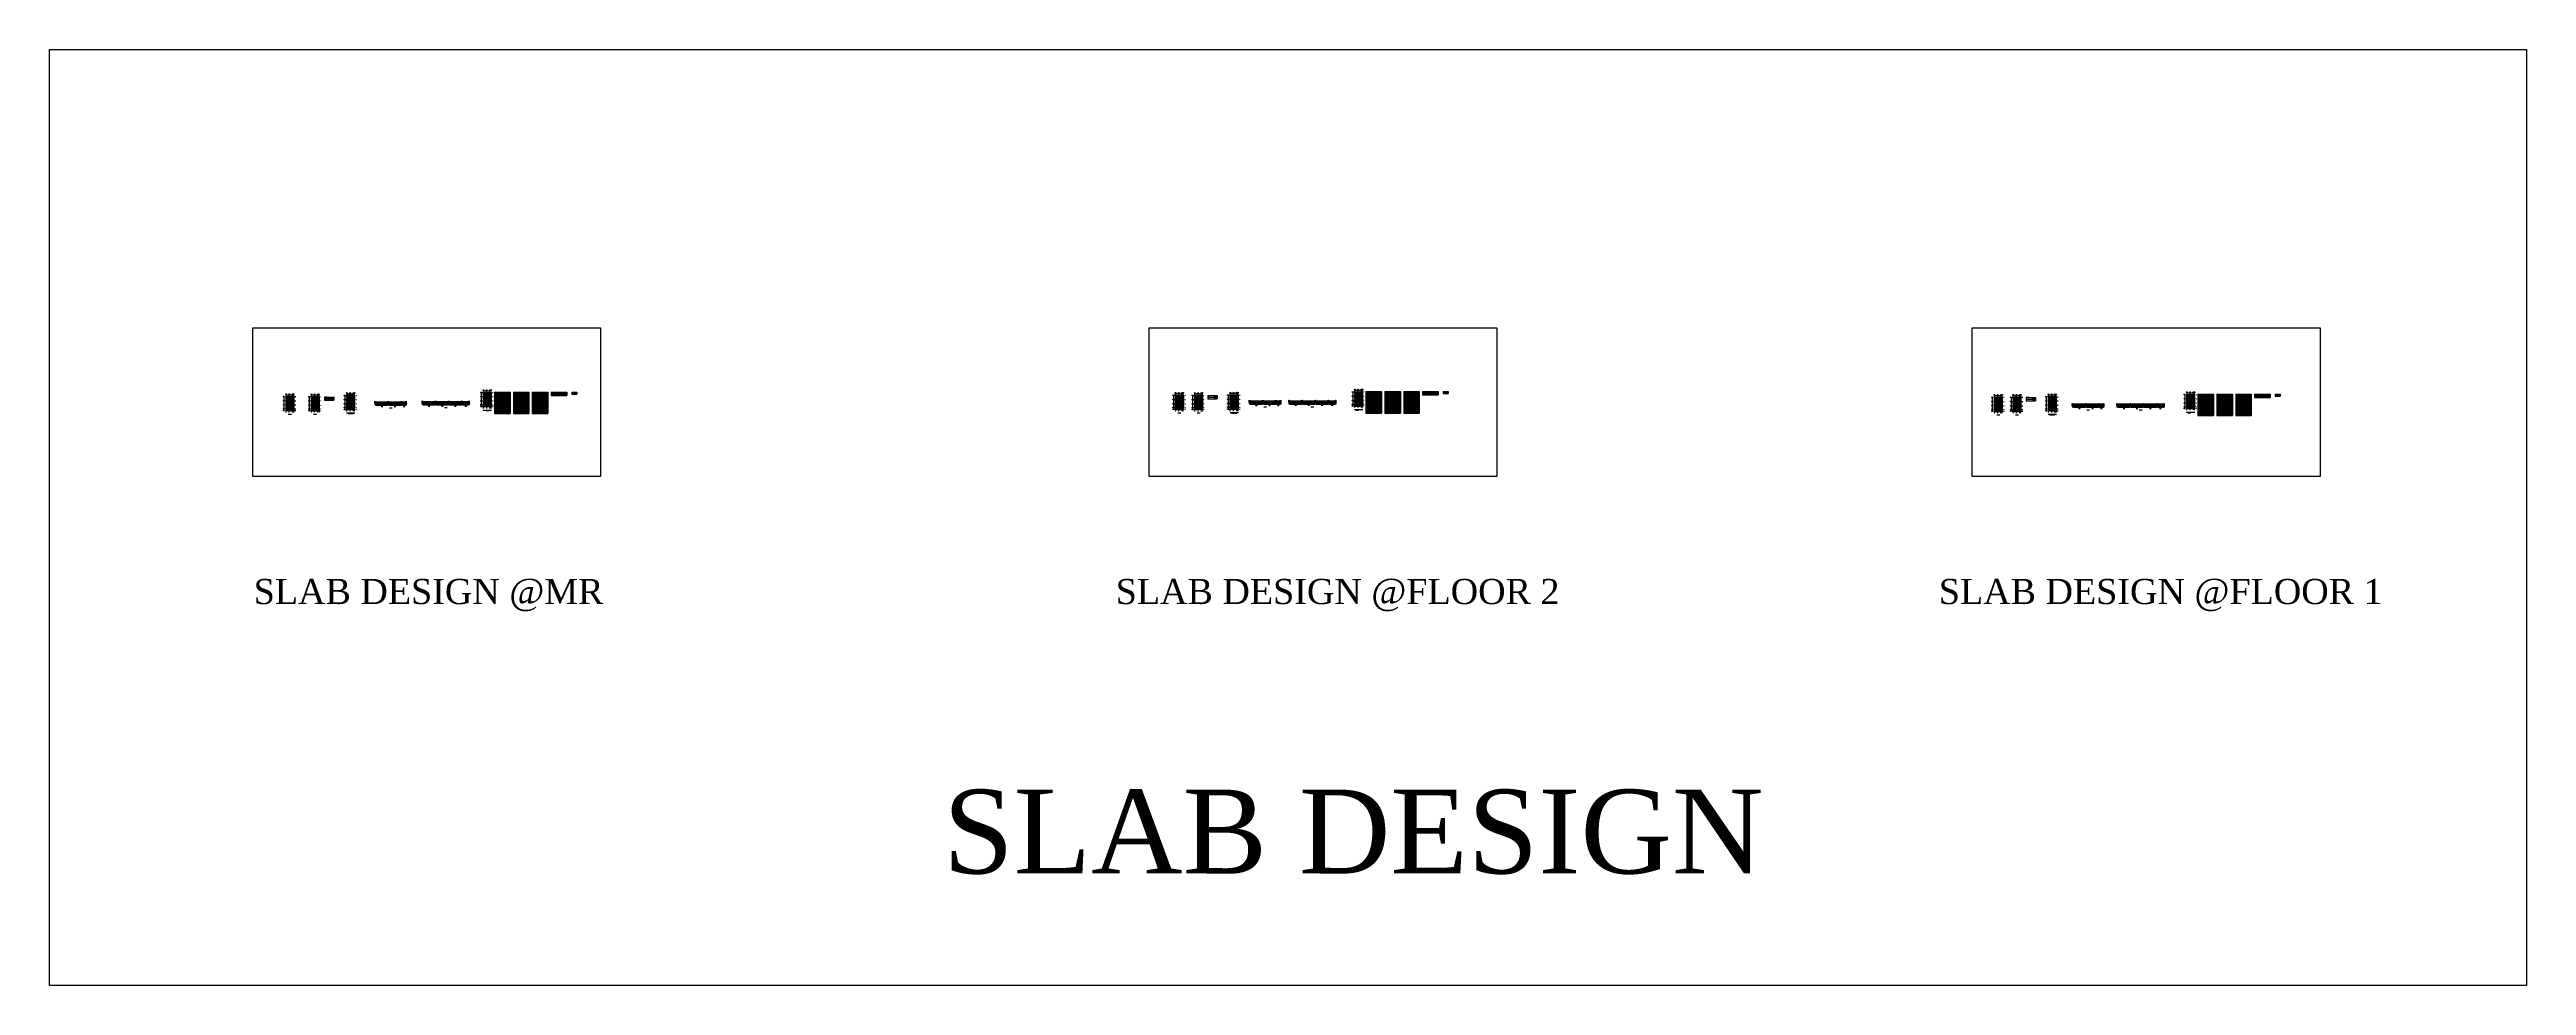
# Model space of a CAD drawing. Header units: inches. Extents: x -816171 to 9366335, y -450961 to 689132.
# Drawn here: x 6414395 to 9366335, y -426959 to 689132 of the extents above; entities that cross this region are included whole.
import ezdxf
from ezdxf.enums import TextEntityAlignment as Align

# ---------------------------------------------------------------- set-up
doc = ezdxf.new("R2010")
doc.units = ezdxf.units.IN
doc.header["$MEASUREMENT"] = 0
doc.linetypes.add('SCCenter', pattern=[1.2, 0.5, -0.3, 0.1, -0.3])
doc.linetypes.add('SCHidden', pattern=[1000, 500, -500])
for name, color, linetype in [('BarLabels', 31, 'Continuous'), ('Beam', 3, 'Continuous'), ('Beam Nos', 7, 'Continuous'), ('Column', 2, 'Continuous'), ('Column Nos', 7, 'Continuous'), ('Concrete Line', 2, 'Continuous'), ('Dimension', 31, 'Continuous'), ('Grid Line', 8, 'Continuous'), ('Label', 4, 'Continuous'), ('Labels', 4, 'Continuous'), ('Plan Reinforcement', 4, 'Continuous'), ('Reinforcement', 130, 'Continuous'), ('Schedule Border', 60, 'Continuous'), ('Schedule Header', 4, 'Continuous'), ('Schedule Line', 60, 'Continuous'), ('Schedule Text', 31, 'Continuous'), ('Slab', 251, 'Continuous'), ('Slab Nos', 7, 'Continuous'), ('Solid', 25, 'Continuous'), ('Text', 31, 'Continuous')]:
    doc.layers.add(name, color=color, linetype=linetype)
doc.styles.add('SC-BBS1', font='SansSerif')
doc.styles.add('SC-BBS2', font='SansSerif')
doc.styles.add('SC-SansSerif', font='SansSerif')
doc.styles.add('SC-SLB1', font='SansSerif')
doc.styles.add('SC-SLB2', font='SansSerif')
doc.styles.get("Standard").update_dxf_attribs({"font": 'txt.shx'})
doc.dimstyles.new('SCBBSDim', dxfattribs={"dimtxt": 225, "dimasz": 0.18, "dimexe": 0, "dimexo": 0, "dimgap": 0, "dimtad": 1, "dimtoh": 1, "dimdec": 0, "dimzin": 0, "dimdsep": 46, "dimtxsty": 'Standard', "dimtsz": 150, "dimcen": 0.09, "dimclrd": 8, "dimclre": 8, "dimclrt": 3, "dimadec": 0, "dimazin": 0, "dimtfac": 1, "dimtdec": 0, "dimtix": 1, "dimtofl": 0, "dimtmove": 0, "dimatfit": 3, "dimfxl": 1, "dimtolj": 1, "dimtzin": 0, "dimarcsym": 0})
doc.dimstyles.new('SCBBSDimStyl', dxfattribs={"dimtxt": 225, "dimasz": 200, "dimexe": 150, "dimexo": 150, "dimgap": 100, "dimtad": 1, "dimtoh": 1, "dimdec": 0, "dimzin": 0, "dimdsep": 46, "dimtxsty": 'SC-SansSerif', "dimcen": 0.09, "dimclrd": 8, "dimclre": 8, "dimclrt": 31, "dimadec": 0, "dimazin": 0, "dimtfac": 1, "dimtdec": 0, "dimtix": 1, "dimtofl": 0, "dimtmove": 0, "dimatfit": 3, "dimfxl": 1, "dimtolj": 1, "dimtzin": 0, "dimarcsym": 0})
doc.dimstyles.new('SCDim', dxfattribs={"dimtxt": 200, "dimasz": 200, "dimexe": 75, "dimexo": 75, "dimgap": 50, "dimtad": 1, "dimtoh": 1, "dimdec": 0, "dimzin": 0, "dimdsep": 46, "dimtxsty": 'SC-BBS2', "dimcen": 0.09, "dimclrd": 8, "dimclre": 8, "dimclrt": 31, "dimadec": 0, "dimazin": 0, "dimtfac": 1, "dimtdec": 0, "dimtix": 1, "dimtofl": 0, "dimtmove": 0, "dimatfit": 3, "dimfxl": 1, "dimtolj": 1, "dimtzin": 0, "dimarcsym": 0})
doc.dimstyles.new('SCGridlineDim', dxfattribs={"dimtxt": 200, "dimasz": 0.18, "dimexe": 75, "dimexo": 75, "dimgap": 50, "dimtad": 1, "dimtoh": 1, "dimdec": 0, "dimzin": 0, "dimdsep": 46, "dimtxsty": 'SC-BBS2', "dimtsz": 200, "dimcen": 0.09, "dimclrd": 8, "dimclre": 8, "dimclrt": 31, "dimadec": 0, "dimazin": 0, "dimtfac": 1, "dimtdec": 0, "dimtix": 1, "dimtofl": 0, "dimtmove": 0, "dimatfit": 3, "dimfxl": 1, "dimtolj": 1, "dimtzin": 0, "dimarcsym": 0})
doc.dimstyles.new('SlabElev', dxfattribs={"dimtxt": 225, "dimasz": 200, "dimexe": 150, "dimexo": 150, "dimgap": 100, "dimtad": 1, "dimtoh": 1, "dimdec": 4, "dimlfac": 0.25, "dimzin": 0, "dimdsep": 46, "dimtxsty": 'SC-SLB2', "dimcen": 0.09, "dimclrd": 8, "dimclre": 8, "dimclrt": 31, "dimadec": 0, "dimazin": 0, "dimtfac": 1, "dimtdec": 0, "dimtix": 1, "dimtofl": 0, "dimtmove": 0, "dimatfit": 3, "dimfxl": 1, "dimtolj": 1, "dimtzin": 0, "dimarcsym": 0})

# ---------------------------------------------------------------- blocks, each defined once
blk = doc.blocks.new('*D2466')
at = {"layer": 'DEFPOINTS', "color": 0, "transparency": 16777216}
for p in [(6694124, 260790), (6694124, 260790), (6694124, 258656)]:
    blk.add_point(p, dxfattribs=at)
at = {"layer": 'Grid Line', "color": 8, "lineweight": -2, "transparency": 16777216}
for p, q in [((6694324, 260590), (6693924, 260990)), ((6694324, 258456), (6693924, 258856)), ((6694124, 258656), (6694124, 260790))]:
    blk.add_line(p, q, dxfattribs=at)
at = {"layer": 'Grid Line', "color": 31, "transparency": 16777216, "insert": (6693971, 259723), "char_height": 200, "attachment_point": 5, "rotation": 90, "style": 'SC-BBS2'}
blk.add_mtext('\\A1;2134', dxfattribs=at)
blk = doc.blocks.new('*D2467')
at = {"layer": 'DEFPOINTS', "color": 0, "transparency": 16777216}
for p in [(6694124, 265286), (6694124, 265286), (6694124, 260790)]:
    blk.add_point(p, dxfattribs=at)
at = {"layer": 'Grid Line', "color": 8, "lineweight": -2, "transparency": 16777216}
for p, q in [((6694324, 265086), (6693924, 265486)), ((6694324, 260590), (6693924, 260990)), ((6694124, 260790), (6694124, 265286))]:
    blk.add_line(p, q, dxfattribs=at)
at = {"layer": 'Grid Line', "color": 31, "transparency": 16777216, "insert": (6693971, 263038), "char_height": 200, "attachment_point": 5, "rotation": 90, "style": 'SC-BBS2'}
blk.add_mtext('\\A1;4496', dxfattribs=at)
blk = doc.blocks.new('*D2468')
at = {"layer": 'DEFPOINTS', "color": 0, "transparency": 16777216}
for p in [(6694124, 270353), (6694124, 270353), (6694124, 265286)]:
    blk.add_point(p, dxfattribs=at)
at = {"layer": 'Grid Line', "color": 8, "lineweight": -2, "transparency": 16777216}
for p, q in [((6694324, 270153), (6693924, 270553)), ((6694124, 265286), (6694124, 270353)), ((6694324, 265086), (6693924, 265486))]:
    blk.add_line(p, q, dxfattribs=at)
at = {"layer": 'Grid Line', "color": 31, "transparency": 16777216, "insert": (6693971, 267820), "char_height": 200, "attachment_point": 5, "rotation": 90, "style": 'SC-BBS2'}
blk.add_mtext('\\A1;5067', dxfattribs=at)
blk = doc.blocks.new('*D2469')
at = {"layer": 'DEFPOINTS', "color": 0, "transparency": 16777216}
for p in [(6694124, 275344), (6694124, 275344), (6694124, 270353)]:
    blk.add_point(p, dxfattribs=at)
at = {"layer": 'Grid Line', "color": 8, "lineweight": -2, "transparency": 16777216}
for p, q in [((6694324, 275144), (6693924, 275544)), ((6694324, 270153), (6693924, 270553)), ((6694124, 270353), (6694124, 275344))]:
    blk.add_line(p, q, dxfattribs=at)
at = {"layer": 'Grid Line', "color": 31, "transparency": 16777216, "insert": (6693971, 272849), "char_height": 200, "attachment_point": 5, "rotation": 90, "style": 'SC-BBS2'}
blk.add_mtext('\\A1;4991', dxfattribs=at)
blk = doc.blocks.new('*D2470')
at = {"layer": 'DEFPOINTS', "color": 0, "transparency": 16777216}
for p in [(6696224, 277444), (6700148, 277444), (6700148, 277444)]:
    blk.add_point(p, dxfattribs=at)
at = {"layer": 'Grid Line', "color": 8, "lineweight": -2, "transparency": 16777216}
for p, q in [((6696024, 277244), (6696424, 277644)), ((6696224, 277444), (6700148, 277444)), ((6699948, 277244), (6700348, 277644))]:
    blk.add_line(p, q, dxfattribs=at)
at = {"layer": 'Grid Line', "color": 31, "transparency": 16777216, "insert": (6698186, 277598), "char_height": 200, "attachment_point": 5, "style": 'SC-BBS2'}
blk.add_mtext('\\A1;3924', dxfattribs=at)
blk = doc.blocks.new('*D2471')
at = {"layer": 'DEFPOINTS', "color": 0, "transparency": 16777216}
for p in [(6700148, 277444), (6704073, 277444), (6704073, 277444)]:
    blk.add_point(p, dxfattribs=at)
at = {"layer": 'Grid Line', "color": 8, "lineweight": -2, "transparency": 16777216}
for p, q in [((6699948, 277244), (6700348, 277644)), ((6700148, 277444), (6704073, 277444)), ((6703873, 277244), (6704273, 277644))]:
    blk.add_line(p, q, dxfattribs=at)
at = {"layer": 'Grid Line', "color": 31, "transparency": 16777216, "insert": (6702111, 277598), "char_height": 200, "attachment_point": 5, "style": 'SC-BBS2'}
blk.add_mtext('\\A1;3925', dxfattribs=at)
blk = doc.blocks.new('*D2472')
at = {"layer": 'DEFPOINTS', "color": 0, "transparency": 16777216}
for p in [(6704073, 277444), (6705445, 277444), (6705445, 277444)]:
    blk.add_point(p, dxfattribs=at)
at = {"layer": 'Grid Line', "color": 8, "lineweight": -2, "transparency": 16777216}
for p, q in [((6703873, 277244), (6704273, 277644)), ((6704073, 277444), (6705445, 277444)), ((6705245, 277244), (6705645, 277644))]:
    blk.add_line(p, q, dxfattribs=at)
at = {"layer": 'Grid Line', "color": 31, "transparency": 16777216, "insert": (6704759, 277598), "char_height": 200, "attachment_point": 5, "style": 'SC-BBS2'}
blk.add_mtext('\\A1;1372', dxfattribs=at)
blk = doc.blocks.new('*D2473')
at = {"layer": 'DEFPOINTS', "color": 0, "transparency": 16777216}
for p in [(6724322, 260508), (6724322, 260508), (6724322, 258374)]:
    blk.add_point(p, dxfattribs=at)
at = {"layer": 'Grid Line', "color": 8, "lineweight": -2, "transparency": 16777216}
for p, q in [((6724522, 260308), (6724122, 260708)), ((6724522, 258174), (6724122, 258574)), ((6724322, 258374), (6724322, 260508))]:
    blk.add_line(p, q, dxfattribs=at)
at = {"layer": 'Grid Line', "color": 31, "transparency": 16777216, "insert": (6724169, 259441), "char_height": 200, "attachment_point": 5, "rotation": 90, "style": 'SC-BBS2'}
blk.add_mtext('\\A1;2134', dxfattribs=at)
blk = doc.blocks.new('*D2474')
at = {"layer": 'DEFPOINTS', "color": 0, "transparency": 16777216}
for p in [(6724322, 265004), (6724322, 265004), (6724322, 260508)]:
    blk.add_point(p, dxfattribs=at)
at = {"layer": 'Grid Line', "color": 8, "lineweight": -2, "transparency": 16777216}
for p, q in [((6724522, 264804), (6724122, 265204)), ((6724522, 260308), (6724122, 260708)), ((6724322, 260508), (6724322, 265004))]:
    blk.add_line(p, q, dxfattribs=at)
at = {"layer": 'Grid Line', "color": 31, "transparency": 16777216, "insert": (6724169, 262756), "char_height": 200, "attachment_point": 5, "rotation": 90, "style": 'SC-BBS2'}
blk.add_mtext('\\A1;4496', dxfattribs=at)
blk = doc.blocks.new('*D2475')
at = {"layer": 'DEFPOINTS', "color": 0, "transparency": 16777216}
for p in [(6724322, 270071), (6724322, 270071), (6724322, 265004)]:
    blk.add_point(p, dxfattribs=at)
at = {"layer": 'Grid Line', "color": 8, "lineweight": -2, "transparency": 16777216}
for p, q in [((6724522, 269871), (6724122, 270271)), ((6724322, 265004), (6724322, 270071)), ((6724522, 264804), (6724122, 265204))]:
    blk.add_line(p, q, dxfattribs=at)
at = {"layer": 'Grid Line', "color": 31, "transparency": 16777216, "insert": (6724169, 267538), "char_height": 200, "attachment_point": 5, "rotation": 90, "style": 'SC-BBS2'}
blk.add_mtext('\\A1;5067', dxfattribs=at)
blk = doc.blocks.new('*D2476')
at = {"layer": 'DEFPOINTS', "color": 0, "transparency": 16777216}
for p in [(6724322, 275062), (6724322, 275062), (6724322, 270071)]:
    blk.add_point(p, dxfattribs=at)
at = {"layer": 'Grid Line', "color": 8, "lineweight": -2, "transparency": 16777216}
for p, q in [((6724522, 274862), (6724122, 275262)), ((6724522, 269871), (6724122, 270271)), ((6724322, 270071), (6724322, 275062))]:
    blk.add_line(p, q, dxfattribs=at)
at = {"layer": 'Grid Line', "color": 31, "transparency": 16777216, "insert": (6724169, 272567), "char_height": 200, "attachment_point": 5, "rotation": 90, "style": 'SC-BBS2'}
blk.add_mtext('\\A1;4991', dxfattribs=at)
blk = doc.blocks.new('*D2477')
at = {"layer": 'DEFPOINTS', "color": 0, "transparency": 16777216}
for p in [(6726422, 277162), (6730346, 277162), (6730346, 277162)]:
    blk.add_point(p, dxfattribs=at)
at = {"layer": 'Grid Line', "color": 8, "lineweight": -2, "transparency": 16777216}
for p, q in [((6726222, 276962), (6726622, 277362)), ((6726422, 277162), (6730346, 277162)), ((6730146, 276962), (6730546, 277362))]:
    blk.add_line(p, q, dxfattribs=at)
at = {"layer": 'Grid Line', "color": 31, "transparency": 16777216, "insert": (6728384, 277315), "char_height": 200, "attachment_point": 5, "style": 'SC-BBS2'}
blk.add_mtext('\\A1;3924', dxfattribs=at)
blk = doc.blocks.new('*D2478')
at = {"layer": 'DEFPOINTS', "color": 0, "transparency": 16777216}
for p in [(6730346, 277162), (6734271, 277162), (6734271, 277162)]:
    blk.add_point(p, dxfattribs=at)
at = {"layer": 'Grid Line', "color": 8, "lineweight": -2, "transparency": 16777216}
for p, q in [((6730146, 276962), (6730546, 277362)), ((6730346, 277162), (6734271, 277162)), ((6734071, 276962), (6734471, 277362))]:
    blk.add_line(p, q, dxfattribs=at)
at = {"layer": 'Grid Line', "color": 31, "transparency": 16777216, "insert": (6732308, 277315), "char_height": 200, "attachment_point": 5, "style": 'SC-BBS2'}
blk.add_mtext('\\A1;3925', dxfattribs=at)
blk = doc.blocks.new('*D2479')
at = {"layer": 'DEFPOINTS', "color": 0, "transparency": 16777216}
for p in [(6734271, 277162), (6735643, 277162), (6735643, 277162)]:
    blk.add_point(p, dxfattribs=at)
at = {"layer": 'Grid Line', "color": 8, "lineweight": -2, "transparency": 16777216}
for p, q in [((6734071, 276962), (6734471, 277362)), ((6734271, 277162), (6735643, 277162)), ((6735443, 276962), (6735843, 277362))]:
    blk.add_line(p, q, dxfattribs=at)
at = {"layer": 'Grid Line', "color": 31, "transparency": 16777216, "insert": (6734957, 277315), "char_height": 200, "attachment_point": 5, "style": 'SC-BBS2'}
blk.add_mtext('\\A1;1372', dxfattribs=at)
blk = doc.blocks.new('*D2601')
at = {"layer": 'DEFPOINTS', "color": 0, "transparency": 16777216}
for p in [(6771126, 272960), (6771626, 272960), (6771626, 271770)]:
    blk.add_point(p, dxfattribs=at)
at = {"layer": 'Dimension', "color": 8, "lineweight": -2, "transparency": 16777216}
for p, q in [((6771551, 272960), (6771051, 272960)), ((6771551, 271770), (6771051, 271770)), ((6771126, 271970), (6771126, 272760))]:
    blk.add_line(p, q, dxfattribs=at)
at = {"layer": 'Dimension', "color": 8, "transparency": 16777216}
for points in [[(6771093, 272760), (6771160, 272760), (6771126, 272960)], [(6771093, 271970), (6771160, 271970), (6771126, 271770)]]:
    blk.add_solid(points, dxfattribs=at)
at = {"layer": 'Dimension', "color": 31, "transparency": 16777216, "insert": (6770973, 272365), "char_height": 200, "attachment_point": 5, "rotation": 90, "style": 'SC-BBS2'}
blk.add_mtext('\\A1;1195', dxfattribs=at)
blk = doc.blocks.new('*D2602')
at = {"layer": 'DEFPOINTS', "color": 0, "transparency": 16777216}
for p in [(6771126, 271540), (6771501, 271540), (6771501, 270331)]:
    blk.add_point(p, dxfattribs=at)
at = {"layer": 'Dimension', "color": 8, "lineweight": -2, "transparency": 16777216}
for p, q in [((6771426, 271540), (6771051, 271540)), ((6771426, 270331), (6771051, 270331)), ((6771126, 270531), (6771126, 271340))]:
    blk.add_line(p, q, dxfattribs=at)
at = {"layer": 'Dimension', "color": 8, "transparency": 16777216}
for points in [[(6771093, 271340), (6771160, 271340), (6771126, 271540)], [(6771093, 270531), (6771160, 270531), (6771126, 270331)]]:
    blk.add_solid(points, dxfattribs=at)
at = {"layer": 'Dimension', "color": 31, "transparency": 16777216, "insert": (6770973, 270935), "char_height": 200, "attachment_point": 5, "rotation": 90, "style": 'SC-BBS2'}
blk.add_mtext('\\A1;1210', dxfattribs=at)
blk = doc.blocks.new('*D2561')
at = {"layer": 'BarLabels', "color": 8, "lineweight": -2, "transparency": 16777216}
blk.add_line((6769048, 275792), (6772242, 275792), dxfattribs=at)
at = {"layer": 'BarLabels', "color": 8, "transparency": 16777216}
for points in [[(6769048, 275826), (6769048, 275759), (6768848, 275792)], [(6772242, 275826), (6772242, 275759), (6772442, 275792)]]:
    blk.add_solid(points, dxfattribs=at)
at = {"layer": 'DEFPOINTS', "color": 0, "transparency": 16777216}
for p in [(6768848, 275792), (6772442, 275792), (6772442, 275792)]:
    blk.add_point(p, dxfattribs=at)
at = {"layer": 'BarLabels', "color": 31, "transparency": 16777216, "insert": (6770645, 275964), "char_height": 200, "attachment_point": 5, "style": 'SC-BBS2'}
blk.add_mtext('\\A1;T8@255 C/C', dxfattribs=at)
blk = doc.blocks.new('*D2562')
at = {"layer": 'DEFPOINTS', "color": 0, "transparency": 16777216}
for p in [(6771381, 276531), (6771881, 276531), (6771881, 275737)]:
    blk.add_point(p, dxfattribs=at)
at = {"layer": 'Dimension', "color": 8, "lineweight": -2, "transparency": 16777216}
for p, q in [((6771806, 276531), (6771306, 276531)), ((6771806, 275737), (6771306, 275737)), ((6771381, 275937), (6771381, 276331))]:
    blk.add_line(p, q, dxfattribs=at)
at = {"layer": 'Dimension', "color": 8, "transparency": 16777216}
for points in [[(6771348, 276331), (6771415, 276331), (6771381, 276531)], [(6771348, 275937), (6771415, 275937), (6771381, 275737)]]:
    blk.add_solid(points, dxfattribs=at)
at = {"layer": 'Dimension', "color": 31, "transparency": 16777216, "insert": (6771228, 276134), "char_height": 200, "attachment_point": 5, "rotation": 90, "style": 'SC-BBS2'}
blk.add_mtext('\\A1;795', dxfattribs=at)
blk = doc.blocks.new('*D2563')
at = {"layer": 'BarLabels', "color": 8, "lineweight": -2, "transparency": 16777216}
blk.add_line((6769048, 275792), (6772242, 275792), dxfattribs=at)
at = {"layer": 'BarLabels', "color": 8, "transparency": 16777216}
for points in [[(6769048, 275826), (6769048, 275759), (6768848, 275792)], [(6772242, 275826), (6772242, 275759), (6772442, 275792)]]:
    blk.add_solid(points, dxfattribs=at)
at = {"layer": 'DEFPOINTS', "color": 0, "transparency": 16777216}
for p in [(6768848, 275792), (6772442, 275792), (6772442, 275792)]:
    blk.add_point(p, dxfattribs=at)
at = {"layer": 'BarLabels', "color": 31, "transparency": 16777216, "insert": (6770645, 275964), "char_height": 200, "attachment_point": 5, "style": 'SC-BBS2'}
blk.add_mtext('\\A1;T8@255 C/C', dxfattribs=at)
blk = doc.blocks.new('*D2564')
at = {"layer": 'DEFPOINTS', "color": 0, "transparency": 16777216}
for p in [(6771569, 272693), (6772492, 272693), (6772492, 272193)]:
    blk.add_point(p, dxfattribs=at)
at = {"layer": 'Dimension', "color": 8, "lineweight": -2, "transparency": 16777216}
for p, q in [((6771569, 272618), (6771569, 272118)), ((6771769, 272193), (6772292, 272193)), ((6772492, 272618), (6772492, 272118))]:
    blk.add_line(p, q, dxfattribs=at)
at = {"layer": 'Dimension', "color": 8, "transparency": 16777216}
for points in [[(6771769, 272227), (6771769, 272160), (6771569, 272193)], [(6772292, 272227), (6772292, 272160), (6772492, 272193)]]:
    blk.add_solid(points, dxfattribs=at)
at = {"layer": 'Dimension', "color": 31, "transparency": 16777216, "insert": (6772031, 272346), "char_height": 200, "attachment_point": 5, "style": 'SC-BBS2'}
blk.add_mtext('\\A1;925', dxfattribs=at)
blk = doc.blocks.new('*D2565')
at = {"layer": 'DEFPOINTS', "color": 0, "transparency": 16777216}
for p in [(6772722, 272568), (6773646, 272568), (6773646, 272193)]:
    blk.add_point(p, dxfattribs=at)
at = {"layer": 'Dimension', "color": 8, "lineweight": -2, "transparency": 16777216}
for p, q in [((6772722, 272493), (6772722, 272118)), ((6772922, 272193), (6773446, 272193)), ((6773646, 272493), (6773646, 272118))]:
    blk.add_line(p, q, dxfattribs=at)
at = {"layer": 'Dimension', "color": 8, "transparency": 16777216}
for points in [[(6772922, 272227), (6772922, 272160), (6772722, 272193)], [(6773446, 272227), (6773446, 272160), (6773646, 272193)]]:
    blk.add_solid(points, dxfattribs=at)
at = {"layer": 'Dimension', "color": 31, "transparency": 16777216, "insert": (6773184, 272346), "char_height": 200, "attachment_point": 5, "style": 'SC-BBS2'}
blk.add_mtext('\\A1;925', dxfattribs=at)
blk = doc.blocks.new('*D2566')
at = {"layer": 'BarLabels', "color": 8, "lineweight": -2, "transparency": 16777216}
for p, q in [((6769647, 276481), (6769647, 276481)), ((6769647, 271820), (6769647, 271820)), ((6769722, 272020), (6769722, 276281))]:
    blk.add_line(p, q, dxfattribs=at)
at = {"layer": 'BarLabels', "color": 8, "transparency": 16777216}
for points in [[(6769689, 276281), (6769755, 276281), (6769722, 276481)], [(6769689, 272020), (6769755, 272020), (6769722, 271820)]]:
    blk.add_solid(points, dxfattribs=at)
at = {"layer": 'DEFPOINTS', "color": 0, "transparency": 16777216}
for p in [(6769722, 276481), (6769722, 276481), (6769722, 271820)]:
    blk.add_point(p, dxfattribs=at)
at = {"layer": 'BarLabels', "color": 31, "transparency": 16777216, "insert": (6769550, 274150), "char_height": 200, "attachment_point": 5, "rotation": 90, "style": 'SC-BBS2'}
blk.add_mtext('\\A1;T8@230 C/C', dxfattribs=at)
blk = doc.blocks.new('*D2567')
at = {"layer": 'DEFPOINTS', "color": 0, "transparency": 16777216}
for p in [(6768798, 272923), (6769414, 273423), (6769414, 272923)]:
    blk.add_point(p, dxfattribs=at)
at = {"layer": 'Dimension', "color": 8, "lineweight": -2, "transparency": 16777216}
for p, q in [((6768798, 272998), (6768798, 273498)), ((6768998, 273423), (6769214, 273423)), ((6769414, 272998), (6769414, 273498))]:
    blk.add_line(p, q, dxfattribs=at)
at = {"layer": 'Dimension', "color": 8, "transparency": 16777216}
for points in [[(6768998, 273457), (6768998, 273390), (6768798, 273423)], [(6769214, 273457), (6769214, 273390), (6769414, 273423)]]:
    blk.add_solid(points, dxfattribs=at)
at = {"layer": 'Dimension', "color": 31, "transparency": 16777216, "insert": (6769106, 273577), "char_height": 200, "attachment_point": 5, "style": 'SC-BBS2'}
blk.add_mtext('\\A1;620', dxfattribs=at)
blk = doc.blocks.new('*D2568')
at = {"layer": 'BarLabels', "color": 8, "lineweight": -2, "transparency": 16777216}
for p, q in [((6769647, 276481), (6769647, 276481)), ((6769647, 271820), (6769647, 271820)), ((6769722, 272020), (6769722, 276281))]:
    blk.add_line(p, q, dxfattribs=at)
at = {"layer": 'BarLabels', "color": 8, "transparency": 16777216}
for points in [[(6769689, 276281), (6769755, 276281), (6769722, 276481)], [(6769689, 272020), (6769755, 272020), (6769722, 271820)]]:
    blk.add_solid(points, dxfattribs=at)
at = {"layer": 'DEFPOINTS', "color": 0, "transparency": 16777216}
for p in [(6769722, 276481), (6769722, 276481), (6769722, 271820)]:
    blk.add_point(p, dxfattribs=at)
at = {"layer": 'BarLabels', "color": 31, "transparency": 16777216, "insert": (6769550, 274150), "char_height": 200, "attachment_point": 5, "rotation": 90, "style": 'SC-BBS2'}
blk.add_mtext('\\A1;T8@230 C/C', dxfattribs=at)
blk = doc.blocks.new('*D2569')
at = {"layer": 'DEFPOINTS', "color": 0, "transparency": 16777216}
for p in [(6775051, 272960), (6775551, 272960), (6775551, 271770)]:
    blk.add_point(p, dxfattribs=at)
at = {"layer": 'Dimension', "color": 8, "lineweight": -2, "transparency": 16777216}
for p, q in [((6775476, 272960), (6774976, 272960)), ((6775476, 271770), (6774976, 271770)), ((6775051, 271970), (6775051, 272760))]:
    blk.add_line(p, q, dxfattribs=at)
at = {"layer": 'Dimension', "color": 8, "transparency": 16777216}
for points in [[(6775018, 272760), (6775084, 272760), (6775051, 272960)], [(6775018, 271970), (6775084, 271970), (6775051, 271770)]]:
    blk.add_solid(points, dxfattribs=at)
at = {"layer": 'Dimension', "color": 31, "transparency": 16777216, "insert": (6774898, 272365), "char_height": 200, "attachment_point": 5, "rotation": 90, "style": 'SC-BBS2'}
blk.add_mtext('\\A1;1195', dxfattribs=at)
blk = doc.blocks.new('*D2570')
at = {"layer": 'DEFPOINTS', "color": 0, "transparency": 16777216}
for p in [(6775051, 271540), (6775426, 271540), (6775426, 270331)]:
    blk.add_point(p, dxfattribs=at)
at = {"layer": 'Dimension', "color": 8, "lineweight": -2, "transparency": 16777216}
for p, q in [((6775351, 271540), (6774976, 271540)), ((6775351, 270331), (6774976, 270331)), ((6775051, 270531), (6775051, 271340))]:
    blk.add_line(p, q, dxfattribs=at)
at = {"layer": 'Dimension', "color": 8, "transparency": 16777216}
for points in [[(6775018, 271340), (6775084, 271340), (6775051, 271540)], [(6775018, 270531), (6775084, 270531), (6775051, 270331)]]:
    blk.add_solid(points, dxfattribs=at)
at = {"layer": 'Dimension', "color": 31, "transparency": 16777216, "insert": (6774898, 270935), "char_height": 200, "attachment_point": 5, "rotation": 90, "style": 'SC-BBS2'}
blk.add_mtext('\\A1;1210', dxfattribs=at)
blk = doc.blocks.new('*D2571')
at = {"layer": 'BarLabels', "color": 8, "lineweight": -2, "transparency": 16777216}
blk.add_line((6772972, 275792), (6776167, 275792), dxfattribs=at)
at = {"layer": 'BarLabels', "color": 8, "transparency": 16777216}
for points in [[(6772972, 275825), (6772972, 275759), (6772772, 275792)], [(6776167, 275825), (6776167, 275759), (6776367, 275792)]]:
    blk.add_solid(points, dxfattribs=at)
at = {"layer": 'DEFPOINTS', "color": 0, "transparency": 16777216}
for p in [(6772772, 275792), (6776367, 275792), (6776367, 275792)]:
    blk.add_point(p, dxfattribs=at)
at = {"layer": 'BarLabels', "color": 31, "transparency": 16777216, "insert": (6774570, 275964), "char_height": 200, "attachment_point": 5, "style": 'SC-BBS2'}
blk.add_mtext('\\A1;T8@290 C/C', dxfattribs=at)
blk = doc.blocks.new('*D2572')
at = {"layer": 'DEFPOINTS', "color": 0, "transparency": 16777216}
for p in [(6775341, 276531), (6775841, 276531), (6775841, 275737)]:
    blk.add_point(p, dxfattribs=at)
at = {"layer": 'Dimension', "color": 8, "lineweight": -2, "transparency": 16777216}
for p, q in [((6775766, 276531), (6775266, 276531)), ((6775766, 275737), (6775266, 275737)), ((6775341, 275937), (6775341, 276331))]:
    blk.add_line(p, q, dxfattribs=at)
at = {"layer": 'Dimension', "color": 8, "transparency": 16777216}
for points in [[(6775308, 276331), (6775374, 276331), (6775341, 276531)], [(6775308, 275937), (6775374, 275937), (6775341, 275737)]]:
    blk.add_solid(points, dxfattribs=at)
at = {"layer": 'Dimension', "color": 31, "transparency": 16777216, "insert": (6775188, 276134), "char_height": 200, "attachment_point": 5, "rotation": 90, "style": 'SC-BBS2'}
blk.add_mtext('\\A1;795', dxfattribs=at)
blk = doc.blocks.new('*D2573')
at = {"layer": 'BarLabels', "color": 8, "lineweight": -2, "transparency": 16777216}
blk.add_line((6772972, 275792), (6776167, 275792), dxfattribs=at)
at = {"layer": 'BarLabels', "color": 8, "transparency": 16777216}
for points in [[(6772972, 275825), (6772972, 275759), (6772772, 275792)], [(6776167, 275825), (6776167, 275759), (6776367, 275792)]]:
    blk.add_solid(points, dxfattribs=at)
at = {"layer": 'DEFPOINTS', "color": 0, "transparency": 16777216}
for p in [(6772772, 275792), (6776367, 275792), (6776367, 275792)]:
    blk.add_point(p, dxfattribs=at)
at = {"layer": 'BarLabels', "color": 31, "transparency": 16777216, "insert": (6774570, 275964), "char_height": 200, "attachment_point": 5, "style": 'SC-BBS2'}
blk.add_mtext('\\A1;T8@290 C/C', dxfattribs=at)
blk = doc.blocks.new('*D2574')
at = {"layer": 'DEFPOINTS', "color": 0, "transparency": 16777216}
for p in [(6775494, 272694), (6776417, 272694), (6776417, 272194)]:
    blk.add_point(p, dxfattribs=at)
at = {"layer": 'Dimension', "color": 8, "lineweight": -2, "transparency": 16777216}
for p, q in [((6775494, 272619), (6775494, 272119)), ((6775694, 272194), (6776217, 272194)), ((6776417, 272619), (6776417, 272119))]:
    blk.add_line(p, q, dxfattribs=at)
at = {"layer": 'Dimension', "color": 8, "transparency": 16777216}
for points in [[(6775694, 272227), (6775694, 272160), (6775494, 272194)], [(6776217, 272227), (6776217, 272160), (6776417, 272194)]]:
    blk.add_solid(points, dxfattribs=at)
at = {"layer": 'Dimension', "color": 31, "transparency": 16777216, "insert": (6775956, 272347), "char_height": 200, "attachment_point": 5, "style": 'SC-BBS2'}
blk.add_mtext('\\A1;925', dxfattribs=at)
blk = doc.blocks.new('*D2575')
at = {"layer": 'DEFPOINTS', "color": 0, "transparency": 16777216}
for p in [(6776647, 272569), (6776933, 272569), (6776933, 272194)]:
    blk.add_point(p, dxfattribs=at)
at = {"layer": 'Dimension', "color": 8, "lineweight": -2, "transparency": 16777216}
for p, q in [((6776447, 272194), (6776247, 272194)), ((6776647, 272494), (6776647, 272119)), ((6776933, 272494), (6776933, 272119)), ((6777133, 272194), (6777333, 272194))]:
    blk.add_line(p, q, dxfattribs=at)
at = {"layer": 'Dimension', "color": 8, "transparency": 16777216}
for points in [[(6776447, 272227), (6776447, 272160), (6776647, 272194)], [(6777133, 272227), (6777133, 272160), (6776933, 272194)]]:
    blk.add_solid(points, dxfattribs=at)
at = {"layer": 'Dimension', "color": 31, "transparency": 16777216, "insert": (6776790, 272347), "char_height": 200, "attachment_point": 5, "style": 'SC-BBS2'}
blk.add_mtext('\\A1;290', dxfattribs=at)
blk = doc.blocks.new('*D2576')
at = {"layer": 'BarLabels', "color": 8, "lineweight": -2, "transparency": 16777216}
for p, q in [((6773571, 276481), (6773571, 276481)), ((6773571, 271820), (6773571, 271820)), ((6773646, 272020), (6773646, 276281))]:
    blk.add_line(p, q, dxfattribs=at)
at = {"layer": 'BarLabels', "color": 8, "transparency": 16777216}
for points in [[(6773613, 276281), (6773679, 276281), (6773646, 276481)], [(6773613, 272020), (6773679, 272020), (6773646, 271820)]]:
    blk.add_solid(points, dxfattribs=at)
at = {"layer": 'DEFPOINTS', "color": 0, "transparency": 16777216}
for p in [(6773646, 276481), (6773646, 276481), (6773646, 271820)]:
    blk.add_point(p, dxfattribs=at)
at = {"layer": 'BarLabels', "color": 31, "transparency": 16777216, "insert": (6773475, 274150), "char_height": 200, "attachment_point": 5, "rotation": 90, "style": 'SC-BBS2'}
blk.add_mtext('\\A1;T8@285 C/C', dxfattribs=at)
blk = doc.blocks.new('*D2577')
at = {"layer": 'DEFPOINTS', "color": 0, "transparency": 16777216}
for p in [(6772722, 272979), (6773646, 273604), (6773646, 272979)]:
    blk.add_point(p, dxfattribs=at)
at = {"layer": 'Dimension', "color": 8, "lineweight": -2, "transparency": 16777216}
for p, q in [((6772722, 273054), (6772722, 273679)), ((6772922, 273604), (6773446, 273604)), ((6773646, 273054), (6773646, 273679))]:
    blk.add_line(p, q, dxfattribs=at)
at = {"layer": 'Dimension', "color": 8, "transparency": 16777216}
for points in [[(6772922, 273637), (6772922, 273570), (6772722, 273604)], [(6773446, 273637), (6773446, 273570), (6773646, 273604)]]:
    blk.add_solid(points, dxfattribs=at)
at = {"layer": 'Dimension', "color": 31, "transparency": 16777216, "insert": (6773184, 273757), "char_height": 200, "attachment_point": 5, "style": 'SC-BBS2'}
blk.add_mtext('\\A1;925', dxfattribs=at)
blk = doc.blocks.new('*D2578')
at = {"layer": 'DEFPOINTS', "color": 0, "transparency": 16777216}
for p in [(6771569, 273104), (6772492, 273604), (6772492, 273104)]:
    blk.add_point(p, dxfattribs=at)
at = {"layer": 'Dimension', "color": 8, "lineweight": -2, "transparency": 16777216}
for p, q in [((6771569, 273179), (6771569, 273679)), ((6771769, 273604), (6772292, 273604)), ((6772492, 273179), (6772492, 273679))]:
    blk.add_line(p, q, dxfattribs=at)
at = {"layer": 'Dimension', "color": 8, "transparency": 16777216}
for points in [[(6771769, 273637), (6771769, 273570), (6771569, 273604)], [(6772292, 273637), (6772292, 273570), (6772492, 273604)]]:
    blk.add_solid(points, dxfattribs=at)
at = {"layer": 'Dimension', "color": 31, "transparency": 16777216, "insert": (6772031, 273757), "char_height": 200, "attachment_point": 5, "style": 'SC-BBS2'}
blk.add_mtext('\\A1;925', dxfattribs=at)
blk = doc.blocks.new('*D2579')
at = {"layer": 'BarLabels', "color": 8, "lineweight": -2, "transparency": 16777216}
for p, q in [((6773571, 276481), (6773571, 276481)), ((6773571, 271820), (6773571, 271820)), ((6773646, 272020), (6773646, 276281))]:
    blk.add_line(p, q, dxfattribs=at)
at = {"layer": 'BarLabels', "color": 8, "transparency": 16777216}
for points in [[(6773613, 276281), (6773679, 276281), (6773646, 276481)], [(6773613, 272020), (6773679, 272020), (6773646, 271820)]]:
    blk.add_solid(points, dxfattribs=at)
at = {"layer": 'DEFPOINTS', "color": 0, "transparency": 16777216}
for p in [(6773646, 276481), (6773646, 276481), (6773646, 271820)]:
    blk.add_point(p, dxfattribs=at)
at = {"layer": 'BarLabels', "color": 31, "transparency": 16777216, "insert": (6773475, 274150), "char_height": 200, "attachment_point": 5, "rotation": 90, "style": 'SC-BBS2'}
blk.add_mtext('\\A1;T8@285 C/C', dxfattribs=at)
blk = doc.blocks.new('*D2580')
at = {"layer": 'DEFPOINTS', "color": 0, "transparency": 16777216}
for p in [(6777599, 275398), (6777789, 275398), (6777789, 274898)]:
    blk.add_point(p, dxfattribs=at)
at = {"layer": 'Dimension', "color": 8, "lineweight": -2, "transparency": 16777216}
for p, q in [((6777399, 274898), (6777199, 274898)), ((6777599, 275323), (6777599, 274823)), ((6777789, 275323), (6777789, 274823)), ((6777989, 274898), (6778189, 274898))]:
    blk.add_line(p, q, dxfattribs=at)
at = {"layer": 'Dimension', "color": 8, "transparency": 16777216}
for points in [[(6777399, 274932), (6777399, 274865), (6777599, 274898)], [(6777989, 274932), (6777989, 274865), (6777789, 274898)]]:
    blk.add_solid(points, dxfattribs=at)
at = {"layer": 'Dimension', "color": 31, "transparency": 16777216, "insert": (6777694, 275051), "char_height": 200, "attachment_point": 5, "style": 'SC-BBS2'}
blk.add_mtext('\\A1;195', dxfattribs=at)
blk = doc.blocks.new('*D2581')
at = {"layer": 'BarLabels', "color": 8, "lineweight": -2, "transparency": 16777216}
for p, q in [((6777486, 276481), (6777486, 276481)), ((6777486, 271820), (6777486, 271820)), ((6777561, 272020), (6777561, 276281))]:
    blk.add_line(p, q, dxfattribs=at)
at = {"layer": 'BarLabels', "color": 8, "transparency": 16777216}
for points in [[(6777528, 276281), (6777594, 276281), (6777561, 276481)], [(6777528, 272020), (6777594, 272020), (6777561, 271820)]]:
    blk.add_solid(points, dxfattribs=at)
at = {"layer": 'DEFPOINTS', "color": 0, "transparency": 16777216}
for p in [(6777561, 276481), (6777561, 276481), (6777561, 271820)]:
    blk.add_point(p, dxfattribs=at)
at = {"layer": 'BarLabels', "color": 31, "transparency": 16777216, "insert": (6777389, 274150), "char_height": 200, "attachment_point": 5, "rotation": 90, "style": 'SC-BBS2'}
blk.add_mtext('\\A1;T8@300 C/C', dxfattribs=at)
blk = doc.blocks.new('*D2582')
at = {"layer": 'DEFPOINTS', "color": 0, "transparency": 16777216}
for p in [(6776647, 275698), (6776933, 276323), (6776933, 275698)]:
    blk.add_point(p, dxfattribs=at)
at = {"layer": 'Dimension', "color": 8, "lineweight": -2, "transparency": 16777216}
for p, q in [((6776447, 276323), (6776247, 276323)), ((6776647, 275773), (6776647, 276398)), ((6776933, 275773), (6776933, 276398)), ((6777133, 276323), (6777333, 276323))]:
    blk.add_line(p, q, dxfattribs=at)
at = {"layer": 'Dimension', "color": 8, "transparency": 16777216}
for points in [[(6776447, 276357), (6776447, 276290), (6776647, 276323)], [(6777133, 276357), (6777133, 276290), (6776933, 276323)]]:
    blk.add_solid(points, dxfattribs=at)
at = {"layer": 'Dimension', "color": 31, "transparency": 16777216, "insert": (6776790, 276476), "char_height": 200, "attachment_point": 5, "style": 'SC-BBS2'}
blk.add_mtext('\\A1;290', dxfattribs=at)
blk = doc.blocks.new('*D2583')
at = {"layer": 'DEFPOINTS', "color": 0, "transparency": 16777216}
for p in [(6775494, 275823), (6776417, 276323), (6776417, 275823)]:
    blk.add_point(p, dxfattribs=at)
at = {"layer": 'Dimension', "color": 8, "lineweight": -2, "transparency": 16777216}
for p, q in [((6775494, 275898), (6775494, 276398)), ((6775694, 276323), (6776217, 276323)), ((6776417, 275898), (6776417, 276398))]:
    blk.add_line(p, q, dxfattribs=at)
at = {"layer": 'Dimension', "color": 8, "transparency": 16777216}
for points in [[(6775694, 276357), (6775694, 276290), (6775494, 276323)], [(6776217, 276357), (6776217, 276290), (6776417, 276323)]]:
    blk.add_solid(points, dxfattribs=at)
at = {"layer": 'Dimension', "color": 31, "transparency": 16777216, "insert": (6775956, 276476), "char_height": 200, "attachment_point": 5, "style": 'SC-BBS2'}
blk.add_mtext('\\A1;925', dxfattribs=at)
blk = doc.blocks.new('*D2584')
at = {"layer": 'BarLabels', "color": 8, "lineweight": -2, "transparency": 16777216}
for p, q in [((6777486, 276481), (6777486, 276481)), ((6777486, 271820), (6777486, 271820)), ((6777561, 272020), (6777561, 276281))]:
    blk.add_line(p, q, dxfattribs=at)
at = {"layer": 'BarLabels', "color": 8, "transparency": 16777216}
for points in [[(6777528, 276281), (6777594, 276281), (6777561, 276481)], [(6777528, 272020), (6777594, 272020), (6777561, 271820)]]:
    blk.add_solid(points, dxfattribs=at)
at = {"layer": 'DEFPOINTS', "color": 0, "transparency": 16777216}
for p in [(6777561, 276481), (6777561, 276481), (6777561, 271820)]:
    blk.add_point(p, dxfattribs=at)
at = {"layer": 'BarLabels', "color": 31, "transparency": 16777216, "insert": (6777389, 274150), "char_height": 200, "attachment_point": 5, "rotation": 90, "style": 'SC-BBS2'}
blk.add_mtext('\\A1;T8@300 C/C', dxfattribs=at)
blk = doc.blocks.new('*D2585')
at = {"layer": 'BarLabels', "color": 8, "lineweight": -2, "transparency": 16777216}
blk.add_line((6776897, 271998), (6777539, 271998), dxfattribs=at)
at = {"layer": 'BarLabels', "color": 8, "transparency": 16777216}
for points in [[(6776897, 272032), (6776897, 271965), (6776697, 271998)], [(6777539, 272032), (6777539, 271965), (6777739, 271998)]]:
    blk.add_solid(points, dxfattribs=at)
at = {"layer": 'DEFPOINTS', "color": 0, "transparency": 16777216}
for p in [(6776697, 271998), (6777739, 271998), (6777739, 271998)]:
    blk.add_point(p, dxfattribs=at)
at = {"layer": 'BarLabels', "color": 31, "transparency": 16777216, "insert": (6777218, 272170), "char_height": 200, "attachment_point": 5, "style": 'SC-BBS2'}
blk.add_mtext('\\A1;T8@300 C/C', dxfattribs=at)
blk = doc.blocks.new('*D2586')
at = {"layer": 'DEFPOINTS', "color": 0, "transparency": 16777216}
for p in [(6771126, 267912), (6771626, 267912), (6771626, 266703)]:
    blk.add_point(p, dxfattribs=at)
at = {"layer": 'Dimension', "color": 8, "lineweight": -2, "transparency": 16777216}
for p, q in [((6771551, 267912), (6771051, 267912)), ((6771551, 266703), (6771051, 266703)), ((6771126, 266903), (6771126, 267712))]:
    blk.add_line(p, q, dxfattribs=at)
at = {"layer": 'Dimension', "color": 8, "transparency": 16777216}
for points in [[(6771093, 267712), (6771160, 267712), (6771126, 267912)], [(6771093, 266903), (6771160, 266903), (6771126, 266703)]]:
    blk.add_solid(points, dxfattribs=at)
at = {"layer": 'Dimension', "color": 31, "transparency": 16777216, "insert": (6770973, 267308), "char_height": 200, "attachment_point": 5, "rotation": 90, "style": 'SC-BBS2'}
blk.add_mtext('\\A1;1210', dxfattribs=at)
blk = doc.blocks.new('*D2587')
at = {"layer": 'DEFPOINTS', "color": 0, "transparency": 16777216}
for p in [(6771126, 266473), (6771501, 266473), (6771501, 265406)]:
    blk.add_point(p, dxfattribs=at)
at = {"layer": 'Dimension', "color": 8, "lineweight": -2, "transparency": 16777216}
for p, q in [((6771426, 266473), (6771051, 266473)), ((6771126, 265606), (6771126, 266273)), ((6771426, 265406), (6771051, 265406))]:
    blk.add_line(p, q, dxfattribs=at)
at = {"layer": 'Dimension', "color": 8, "transparency": 16777216}
for points in [[(6771093, 266273), (6771160, 266273), (6771126, 266473)], [(6771093, 265606), (6771160, 265606), (6771126, 265406)]]:
    blk.add_solid(points, dxfattribs=at)
at = {"layer": 'Dimension', "color": 31, "transparency": 16777216, "insert": (6770973, 265940), "char_height": 200, "attachment_point": 5, "rotation": 90, "style": 'SC-BBS2'}
blk.add_mtext('\\A1;1070', dxfattribs=at)
blk = doc.blocks.new('*D2588')
at = {"layer": 'BarLabels', "color": 8, "lineweight": -2, "transparency": 16777216}
blk.add_line((6769048, 270801), (6772242, 270801), dxfattribs=at)
at = {"layer": 'BarLabels', "color": 8, "transparency": 16777216}
for points in [[(6769048, 270835), (6769048, 270768), (6768848, 270801)], [(6772242, 270835), (6772242, 270768), (6772442, 270801)]]:
    blk.add_solid(points, dxfattribs=at)
at = {"layer": 'DEFPOINTS', "color": 0, "transparency": 16777216}
for p in [(6768848, 270801), (6772442, 270801), (6772442, 270801)]:
    blk.add_point(p, dxfattribs=at)
at = {"layer": 'BarLabels', "color": 31, "transparency": 16777216, "insert": (6770645, 270973), "char_height": 200, "attachment_point": 5, "style": 'SC-BBS2'}
blk.add_mtext('\\A1;T8@290 C/C', dxfattribs=at)
blk = doc.blocks.new('*D2589')
at = {"layer": 'DEFPOINTS', "color": 0, "transparency": 16777216}
for p in [(6771291, 271540), (6771916, 271540), (6771916, 270331)]:
    blk.add_point(p, dxfattribs=at)
at = {"layer": 'Dimension', "color": 8, "lineweight": -2, "transparency": 16777216}
for p, q in [((6771841, 271540), (6771216, 271540)), ((6771841, 270331), (6771216, 270331)), ((6771291, 270531), (6771291, 271340))]:
    blk.add_line(p, q, dxfattribs=at)
at = {"layer": 'Dimension', "color": 8, "transparency": 16777216}
for points in [[(6771258, 271340), (6771325, 271340), (6771291, 271540)], [(6771258, 270531), (6771325, 270531), (6771291, 270331)]]:
    blk.add_solid(points, dxfattribs=at)
at = {"layer": 'Dimension', "color": 31, "transparency": 16777216, "insert": (6771138, 270935), "char_height": 200, "attachment_point": 5, "rotation": 90, "style": 'SC-BBS2'}
blk.add_mtext('\\A1;1210', dxfattribs=at)
blk = doc.blocks.new('*D2590')
at = {"layer": 'DEFPOINTS', "color": 0, "transparency": 16777216}
for p in [(6771541, 272960), (6772041, 272960), (6772041, 271770)]:
    blk.add_point(p, dxfattribs=at)
at = {"layer": 'Dimension', "color": 8, "lineweight": -2, "transparency": 16777216}
for p, q in [((6771966, 272960), (6771466, 272960)), ((6771966, 271770), (6771466, 271770)), ((6771541, 271970), (6771541, 272760))]:
    blk.add_line(p, q, dxfattribs=at)
at = {"layer": 'Dimension', "color": 8, "transparency": 16777216}
for points in [[(6771508, 272760), (6771575, 272760), (6771541, 272960)], [(6771508, 271970), (6771575, 271970), (6771541, 271770)]]:
    blk.add_solid(points, dxfattribs=at)
at = {"layer": 'Dimension', "color": 31, "transparency": 16777216, "insert": (6771388, 272365), "char_height": 200, "attachment_point": 5, "rotation": 90, "style": 'SC-BBS2'}
blk.add_mtext('\\A1;1195', dxfattribs=at)
blk = doc.blocks.new('*D2591')
at = {"layer": 'BarLabels', "color": 8, "lineweight": -2, "transparency": 16777216}
blk.add_line((6769048, 270801), (6772242, 270801), dxfattribs=at)
at = {"layer": 'BarLabels', "color": 8, "transparency": 16777216}
for points in [[(6769048, 270835), (6769048, 270768), (6768848, 270801)], [(6772242, 270835), (6772242, 270768), (6772442, 270801)]]:
    blk.add_solid(points, dxfattribs=at)
at = {"layer": 'DEFPOINTS', "color": 0, "transparency": 16777216}
for p in [(6768848, 270801), (6772442, 270801), (6772442, 270801)]:
    blk.add_point(p, dxfattribs=at)
at = {"layer": 'BarLabels', "color": 31, "transparency": 16777216, "insert": (6770645, 270973), "char_height": 200, "attachment_point": 5, "style": 'SC-BBS2'}
blk.add_mtext('\\A1;T8@290 C/C', dxfattribs=at)
blk = doc.blocks.new('*D2592')
at = {"layer": 'DEFPOINTS', "color": 0, "transparency": 16777216}
for p in [(6771569, 267626), (6772492, 267626), (6772492, 267126)]:
    blk.add_point(p, dxfattribs=at)
at = {"layer": 'Dimension', "color": 8, "lineweight": -2, "transparency": 16777216}
for p, q in [((6771569, 267551), (6771569, 267051)), ((6771769, 267126), (6772292, 267126)), ((6772492, 267551), (6772492, 267051))]:
    blk.add_line(p, q, dxfattribs=at)
at = {"layer": 'Dimension', "color": 8, "transparency": 16777216}
for points in [[(6771769, 267160), (6771769, 267093), (6771569, 267126)], [(6772292, 267160), (6772292, 267093), (6772492, 267126)]]:
    blk.add_solid(points, dxfattribs=at)
at = {"layer": 'Dimension', "color": 31, "transparency": 16777216, "insert": (6772031, 267279), "char_height": 200, "attachment_point": 5, "style": 'SC-BBS2'}
blk.add_mtext('\\A1;925', dxfattribs=at)
blk = doc.blocks.new('*D2593')
at = {"layer": 'DEFPOINTS', "color": 0, "transparency": 16777216}
for p in [(6772722, 267501), (6773646, 267501), (6773646, 267126)]:
    blk.add_point(p, dxfattribs=at)
at = {"layer": 'Dimension', "color": 8, "lineweight": -2, "transparency": 16777216}
for p, q in [((6772722, 267426), (6772722, 267051)), ((6772922, 267126), (6773446, 267126)), ((6773646, 267426), (6773646, 267051))]:
    blk.add_line(p, q, dxfattribs=at)
at = {"layer": 'Dimension', "color": 8, "transparency": 16777216}
for points in [[(6772922, 267160), (6772922, 267093), (6772722, 267126)], [(6773446, 267160), (6773446, 267093), (6773646, 267126)]]:
    blk.add_solid(points, dxfattribs=at)
at = {"layer": 'Dimension', "color": 31, "transparency": 16777216, "insert": (6773184, 267279), "char_height": 200, "attachment_point": 5, "style": 'SC-BBS2'}
blk.add_mtext('\\A1;925', dxfattribs=at)
blk = doc.blocks.new('*D2594')
at = {"layer": 'BarLabels', "color": 8, "lineweight": -2, "transparency": 16777216}
for p, q in [((6769647, 271490), (6769647, 271490)), ((6769647, 266753), (6769647, 266753)), ((6769722, 266953), (6769722, 271290))]:
    blk.add_line(p, q, dxfattribs=at)
at = {"layer": 'BarLabels', "color": 8, "transparency": 16777216}
for points in [[(6769689, 271290), (6769755, 271290), (6769722, 271490)], [(6769689, 266953), (6769755, 266953), (6769722, 266753)]]:
    blk.add_solid(points, dxfattribs=at)
at = {"layer": 'DEFPOINTS', "color": 0, "transparency": 16777216}
for p in [(6769722, 271490), (6769722, 271490), (6769722, 266753)]:
    blk.add_point(p, dxfattribs=at)
at = {"layer": 'BarLabels', "color": 31, "transparency": 16777216, "insert": (6769550, 269121), "char_height": 200, "attachment_point": 5, "rotation": 90, "style": 'SC-BBS2'}
blk.add_mtext('\\A1;T8@280 C/C', dxfattribs=at)
blk = doc.blocks.new('*D2595')
at = {"layer": 'DEFPOINTS', "color": 0, "transparency": 16777216}
for p in [(6768798, 267906), (6769414, 268406), (6769414, 267906)]:
    blk.add_point(p, dxfattribs=at)
at = {"layer": 'Dimension', "color": 8, "lineweight": -2, "transparency": 16777216}
for p, q in [((6768798, 267981), (6768798, 268481)), ((6768998, 268406), (6769214, 268406)), ((6769414, 267981), (6769414, 268481))]:
    blk.add_line(p, q, dxfattribs=at)
at = {"layer": 'Dimension', "color": 8, "transparency": 16777216}
for points in [[(6768998, 268440), (6768998, 268373), (6768798, 268406)], [(6769214, 268440), (6769214, 268373), (6769414, 268406)]]:
    blk.add_solid(points, dxfattribs=at)
at = {"layer": 'Dimension', "color": 31, "transparency": 16777216, "insert": (6769106, 268560), "char_height": 200, "attachment_point": 5, "style": 'SC-BBS2'}
blk.add_mtext('\\A1;620', dxfattribs=at)
blk = doc.blocks.new('*D2596')
at = {"layer": 'BarLabels', "color": 8, "lineweight": -2, "transparency": 16777216}
for p, q in [((6769647, 271490), (6769647, 271490)), ((6769647, 266753), (6769647, 266753)), ((6769722, 266953), (6769722, 271290))]:
    blk.add_line(p, q, dxfattribs=at)
at = {"layer": 'BarLabels', "color": 8, "transparency": 16777216}
for points in [[(6769689, 271290), (6769755, 271290), (6769722, 271490)], [(6769689, 266953), (6769755, 266953), (6769722, 266753)]]:
    blk.add_solid(points, dxfattribs=at)
at = {"layer": 'DEFPOINTS', "color": 0, "transparency": 16777216}
for p in [(6769722, 271490), (6769722, 271490), (6769722, 266753)]:
    blk.add_point(p, dxfattribs=at)
at = {"layer": 'BarLabels', "color": 31, "transparency": 16777216, "insert": (6769550, 269121), "char_height": 200, "attachment_point": 5, "rotation": 90, "style": 'SC-BBS2'}
blk.add_mtext('\\A1;T8@280 C/C', dxfattribs=at)
blk = doc.blocks.new('*D2597')
at = {"layer": 'DEFPOINTS', "color": 0, "transparency": 16777216}
for p in [(6775051, 267912), (6775551, 267912), (6775551, 266703)]:
    blk.add_point(p, dxfattribs=at)
at = {"layer": 'Dimension', "color": 8, "lineweight": -2, "transparency": 16777216}
for p, q in [((6775476, 267912), (6774976, 267912)), ((6775476, 266703), (6774976, 266703)), ((6775051, 266903), (6775051, 267712))]:
    blk.add_line(p, q, dxfattribs=at)
at = {"layer": 'Dimension', "color": 8, "transparency": 16777216}
for points in [[(6775018, 267712), (6775084, 267712), (6775051, 267912)], [(6775018, 266903), (6775084, 266903), (6775051, 266703)]]:
    blk.add_solid(points, dxfattribs=at)
at = {"layer": 'Dimension', "color": 31, "transparency": 16777216, "insert": (6774898, 267308), "char_height": 200, "attachment_point": 5, "rotation": 90, "style": 'SC-BBS2'}
blk.add_mtext('\\A1;1210', dxfattribs=at)
blk = doc.blocks.new('*D2598')
at = {"layer": 'DEFPOINTS', "color": 0, "transparency": 16777216}
for p in [(6775051, 266473), (6775426, 266473), (6775426, 265406)]:
    blk.add_point(p, dxfattribs=at)
at = {"layer": 'Dimension', "color": 8, "lineweight": -2, "transparency": 16777216}
for p, q in [((6775351, 266473), (6774976, 266473)), ((6775051, 265606), (6775051, 266273)), ((6775351, 265406), (6774976, 265406))]:
    blk.add_line(p, q, dxfattribs=at)
at = {"layer": 'Dimension', "color": 8, "transparency": 16777216}
for points in [[(6775018, 266273), (6775084, 266273), (6775051, 266473)], [(6775018, 265606), (6775084, 265606), (6775051, 265406)]]:
    blk.add_solid(points, dxfattribs=at)
at = {"layer": 'Dimension', "color": 31, "transparency": 16777216, "insert": (6774898, 265940), "char_height": 200, "attachment_point": 5, "rotation": 90, "style": 'SC-BBS2'}
blk.add_mtext('\\A1;1070', dxfattribs=at)
blk = doc.blocks.new('*D2599')
at = {"layer": 'BarLabels', "color": 8, "lineweight": -2, "transparency": 16777216}
blk.add_line((6772972, 270801), (6776167, 270801), dxfattribs=at)
at = {"layer": 'BarLabels', "color": 8, "transparency": 16777216}
for points in [[(6772972, 270834), (6772972, 270768), (6772772, 270801)], [(6776167, 270834), (6776167, 270768), (6776367, 270801)]]:
    blk.add_solid(points, dxfattribs=at)
at = {"layer": 'DEFPOINTS', "color": 0, "transparency": 16777216}
for p in [(6772772, 270801), (6776367, 270801), (6776367, 270801)]:
    blk.add_point(p, dxfattribs=at)
at = {"layer": 'BarLabels', "color": 31, "transparency": 16777216, "insert": (6774570, 270973), "char_height": 200, "attachment_point": 5, "style": 'SC-BBS2'}
blk.add_mtext('\\A1;T8@290 C/C', dxfattribs=at)
blk = doc.blocks.new('*D2600')
at = {"layer": 'DEFPOINTS', "color": 0, "transparency": 16777216}
for p in [(6775216, 271540), (6775841, 271540), (6775841, 270331)]:
    blk.add_point(p, dxfattribs=at)
at = {"layer": 'Dimension', "color": 8, "lineweight": -2, "transparency": 16777216}
for p, q in [((6775766, 271540), (6775141, 271540)), ((6775766, 270331), (6775141, 270331)), ((6775216, 270531), (6775216, 271340))]:
    blk.add_line(p, q, dxfattribs=at)
at = {"layer": 'Dimension', "color": 8, "transparency": 16777216}
for points in [[(6775183, 271340), (6775249, 271340), (6775216, 271540)], [(6775183, 270531), (6775249, 270531), (6775216, 270331)]]:
    blk.add_solid(points, dxfattribs=at)
at = {"layer": 'Dimension', "color": 31, "transparency": 16777216, "insert": (6775063, 270935), "char_height": 200, "attachment_point": 5, "rotation": 90, "style": 'SC-BBS2'}
blk.add_mtext('\\A1;1210', dxfattribs=at)
blk = doc.blocks.new('*D2512')
at = {"layer": 'DEFPOINTS', "color": 0, "transparency": 16777216}
for p in [(6775466, 272960), (6775966, 272960), (6775966, 271770)]:
    blk.add_point(p, dxfattribs=at)
at = {"layer": 'Dimension', "color": 8, "lineweight": -2, "transparency": 16777216}
for p, q in [((6775891, 272960), (6775391, 272960)), ((6775891, 271770), (6775391, 271770)), ((6775466, 271970), (6775466, 272760))]:
    blk.add_line(p, q, dxfattribs=at)
at = {"layer": 'Dimension', "color": 8, "transparency": 16777216}
for points in [[(6775433, 272760), (6775499, 272760), (6775466, 272960)], [(6775433, 271970), (6775499, 271970), (6775466, 271770)]]:
    blk.add_solid(points, dxfattribs=at)
at = {"layer": 'Dimension', "color": 31, "transparency": 16777216, "insert": (6775313, 272365), "char_height": 200, "attachment_point": 5, "rotation": 90, "style": 'SC-BBS2'}
blk.add_mtext('\\A1;1195', dxfattribs=at)
blk = doc.blocks.new('*D2513')
at = {"layer": 'BarLabels', "color": 8, "lineweight": -2, "transparency": 16777216}
blk.add_line((6772972, 270801), (6776167, 270801), dxfattribs=at)
at = {"layer": 'BarLabels', "color": 8, "transparency": 16777216}
for points in [[(6772972, 270834), (6772972, 270768), (6772772, 270801)], [(6776167, 270834), (6776167, 270768), (6776367, 270801)]]:
    blk.add_solid(points, dxfattribs=at)
at = {"layer": 'DEFPOINTS', "color": 0, "transparency": 16777216}
for p in [(6772772, 270801), (6776367, 270801), (6776367, 270801)]:
    blk.add_point(p, dxfattribs=at)
at = {"layer": 'BarLabels', "color": 31, "transparency": 16777216, "insert": (6774570, 270973), "char_height": 200, "attachment_point": 5, "style": 'SC-BBS2'}
blk.add_mtext('\\A1;T8@290 C/C', dxfattribs=at)
blk = doc.blocks.new('*D2514')
at = {"layer": 'DEFPOINTS', "color": 0, "transparency": 16777216}
for p in [(6775494, 267627), (6776417, 267627), (6776417, 267127)]:
    blk.add_point(p, dxfattribs=at)
at = {"layer": 'Dimension', "color": 8, "lineweight": -2, "transparency": 16777216}
for p, q in [((6775494, 267552), (6775494, 267052)), ((6775694, 267127), (6776217, 267127)), ((6776417, 267552), (6776417, 267052))]:
    blk.add_line(p, q, dxfattribs=at)
at = {"layer": 'Dimension', "color": 8, "transparency": 16777216}
for points in [[(6775694, 267160), (6775694, 267093), (6775494, 267127)], [(6776217, 267160), (6776217, 267093), (6776417, 267127)]]:
    blk.add_solid(points, dxfattribs=at)
at = {"layer": 'Dimension', "color": 31, "transparency": 16777216, "insert": (6775956, 267280), "char_height": 200, "attachment_point": 5, "style": 'SC-BBS2'}
blk.add_mtext('\\A1;925', dxfattribs=at)
blk = doc.blocks.new('*D2515')
at = {"layer": 'DEFPOINTS', "color": 0, "transparency": 16777216}
for p in [(6776647, 267502), (6776933, 267502), (6776933, 267127)]:
    blk.add_point(p, dxfattribs=at)
at = {"layer": 'Dimension', "color": 8, "lineweight": -2, "transparency": 16777216}
for p, q in [((6776447, 267127), (6776247, 267127)), ((6776647, 267427), (6776647, 267052)), ((6776933, 267427), (6776933, 267052)), ((6777133, 267127), (6777333, 267127))]:
    blk.add_line(p, q, dxfattribs=at)
at = {"layer": 'Dimension', "color": 8, "transparency": 16777216}
for points in [[(6776447, 267160), (6776447, 267093), (6776647, 267127)], [(6777133, 267160), (6777133, 267093), (6776933, 267127)]]:
    blk.add_solid(points, dxfattribs=at)
at = {"layer": 'Dimension', "color": 31, "transparency": 16777216, "insert": (6776790, 267280), "char_height": 200, "attachment_point": 5, "style": 'SC-BBS2'}
blk.add_mtext('\\A1;290', dxfattribs=at)
blk = doc.blocks.new('*D2516')
at = {"layer": 'BarLabels', "color": 8, "lineweight": -2, "transparency": 16777216}
for p, q in [((6773571, 271490), (6773571, 271490)), ((6773571, 266753), (6773571, 266753)), ((6773646, 266953), (6773646, 271290))]:
    blk.add_line(p, q, dxfattribs=at)
at = {"layer": 'BarLabels', "color": 8, "transparency": 16777216}
for points in [[(6773613, 271290), (6773679, 271290), (6773646, 271490)], [(6773613, 266953), (6773679, 266953), (6773646, 266753)]]:
    blk.add_solid(points, dxfattribs=at)
at = {"layer": 'DEFPOINTS', "color": 0, "transparency": 16777216}
for p in [(6773646, 271490), (6773646, 271490), (6773646, 266753)]:
    blk.add_point(p, dxfattribs=at)
at = {"layer": 'BarLabels', "color": 31, "transparency": 16777216, "insert": (6773475, 269121), "char_height": 200, "attachment_point": 5, "rotation": 90, "style": 'SC-BBS2'}
blk.add_mtext('\\A1;T8@285 C/C', dxfattribs=at)
blk = doc.blocks.new('*D2517')
at = {"layer": 'DEFPOINTS', "color": 0, "transparency": 16777216}
for p in [(6772722, 267912), (6773646, 268537), (6773646, 267912)]:
    blk.add_point(p, dxfattribs=at)
at = {"layer": 'Dimension', "color": 8, "lineweight": -2, "transparency": 16777216}
for p, q in [((6772722, 267987), (6772722, 268612)), ((6772922, 268537), (6773446, 268537)), ((6773646, 267987), (6773646, 268612))]:
    blk.add_line(p, q, dxfattribs=at)
at = {"layer": 'Dimension', "color": 8, "transparency": 16777216}
for points in [[(6772922, 268570), (6772922, 268503), (6772722, 268537)], [(6773446, 268570), (6773446, 268503), (6773646, 268537)]]:
    blk.add_solid(points, dxfattribs=at)
at = {"layer": 'Dimension', "color": 31, "transparency": 16777216, "insert": (6773184, 268690), "char_height": 200, "attachment_point": 5, "style": 'SC-BBS2'}
blk.add_mtext('\\A1;925', dxfattribs=at)
blk = doc.blocks.new('*D2518')
at = {"layer": 'DEFPOINTS', "color": 0, "transparency": 16777216}
for p in [(6771569, 268037), (6772492, 268537), (6772492, 268037)]:
    blk.add_point(p, dxfattribs=at)
at = {"layer": 'Dimension', "color": 8, "lineweight": -2, "transparency": 16777216}
for p, q in [((6771569, 268112), (6771569, 268612)), ((6771769, 268537), (6772292, 268537)), ((6772492, 268112), (6772492, 268612))]:
    blk.add_line(p, q, dxfattribs=at)
at = {"layer": 'Dimension', "color": 8, "transparency": 16777216}
for points in [[(6771769, 268570), (6771769, 268503), (6771569, 268537)], [(6772292, 268570), (6772292, 268503), (6772492, 268537)]]:
    blk.add_solid(points, dxfattribs=at)
at = {"layer": 'Dimension', "color": 31, "transparency": 16777216, "insert": (6772031, 268690), "char_height": 200, "attachment_point": 5, "style": 'SC-BBS2'}
blk.add_mtext('\\A1;925', dxfattribs=at)
blk = doc.blocks.new('*D2519')
at = {"layer": 'BarLabels', "color": 8, "lineweight": -2, "transparency": 16777216}
for p, q in [((6773571, 271490), (6773571, 271490)), ((6773571, 266753), (6773571, 266753)), ((6773646, 266953), (6773646, 271290))]:
    blk.add_line(p, q, dxfattribs=at)
at = {"layer": 'BarLabels', "color": 8, "transparency": 16777216}
for points in [[(6773613, 271290), (6773679, 271290), (6773646, 271490)], [(6773613, 266953), (6773679, 266953), (6773646, 266753)]]:
    blk.add_solid(points, dxfattribs=at)
at = {"layer": 'DEFPOINTS', "color": 0, "transparency": 16777216}
for p in [(6773646, 271490), (6773646, 271490), (6773646, 266753)]:
    blk.add_point(p, dxfattribs=at)
at = {"layer": 'BarLabels', "color": 31, "transparency": 16777216, "insert": (6773475, 269121), "char_height": 200, "attachment_point": 5, "rotation": 90, "style": 'SC-BBS2'}
blk.add_mtext('\\A1;T8@285 C/C', dxfattribs=at)
blk = doc.blocks.new('*D2520')
at = {"layer": 'DEFPOINTS', "color": 0, "transparency": 16777216}
for p in [(6777599, 270388), (6777789, 270388), (6777789, 269888)]:
    blk.add_point(p, dxfattribs=at)
at = {"layer": 'Dimension', "color": 8, "lineweight": -2, "transparency": 16777216}
for p, q in [((6777399, 269888), (6777199, 269888)), ((6777599, 270313), (6777599, 269813)), ((6777789, 270313), (6777789, 269813)), ((6777989, 269888), (6778189, 269888))]:
    blk.add_line(p, q, dxfattribs=at)
at = {"layer": 'Dimension', "color": 8, "transparency": 16777216}
for points in [[(6777399, 269922), (6777399, 269855), (6777599, 269888)], [(6777989, 269922), (6777989, 269855), (6777789, 269888)]]:
    blk.add_solid(points, dxfattribs=at)
at = {"layer": 'Dimension', "color": 31, "transparency": 16777216, "insert": (6777694, 270041), "char_height": 200, "attachment_point": 5, "style": 'SC-BBS2'}
blk.add_mtext('\\A1;195', dxfattribs=at)
blk = doc.blocks.new('*D2521')
at = {"layer": 'BarLabels', "color": 8, "lineweight": -2, "transparency": 16777216}
for p, q in [((6777486, 271490), (6777486, 271490)), ((6777486, 266753), (6777486, 266753)), ((6777561, 266953), (6777561, 271290))]:
    blk.add_line(p, q, dxfattribs=at)
at = {"layer": 'BarLabels', "color": 8, "transparency": 16777216}
for points in [[(6777528, 271290), (6777594, 271290), (6777561, 271490)], [(6777528, 266953), (6777594, 266953), (6777561, 266753)]]:
    blk.add_solid(points, dxfattribs=at)
at = {"layer": 'DEFPOINTS', "color": 0, "transparency": 16777216}
for p in [(6777561, 271490), (6777561, 271490), (6777561, 266753)]:
    blk.add_point(p, dxfattribs=at)
at = {"layer": 'BarLabels', "color": 31, "transparency": 16777216, "insert": (6777389, 269121), "char_height": 200, "attachment_point": 5, "rotation": 90, "style": 'SC-BBS2'}
blk.add_mtext('\\A1;T8@300 C/C', dxfattribs=at)
blk = doc.blocks.new('*D2522')
at = {"layer": 'DEFPOINTS', "color": 0, "transparency": 16777216}
for p in [(6776647, 270688), (6776933, 271313), (6776933, 270688)]:
    blk.add_point(p, dxfattribs=at)
at = {"layer": 'Dimension', "color": 8, "lineweight": -2, "transparency": 16777216}
for p, q in [((6776447, 271313), (6776247, 271313)), ((6776647, 270763), (6776647, 271388)), ((6776933, 270763), (6776933, 271388)), ((6777133, 271313), (6777333, 271313))]:
    blk.add_line(p, q, dxfattribs=at)
at = {"layer": 'Dimension', "color": 8, "transparency": 16777216}
for points in [[(6776447, 271347), (6776447, 271280), (6776647, 271313)], [(6777133, 271347), (6777133, 271280), (6776933, 271313)]]:
    blk.add_solid(points, dxfattribs=at)
at = {"layer": 'Dimension', "color": 31, "transparency": 16777216, "insert": (6776790, 271466), "char_height": 200, "attachment_point": 5, "style": 'SC-BBS2'}
blk.add_mtext('\\A1;290', dxfattribs=at)
blk = doc.blocks.new('*D2523')
at = {"layer": 'DEFPOINTS', "color": 0, "transparency": 16777216}
for p in [(6775494, 270813), (6776417, 271313), (6776417, 270813)]:
    blk.add_point(p, dxfattribs=at)
at = {"layer": 'Dimension', "color": 8, "lineweight": -2, "transparency": 16777216}
for p, q in [((6775494, 270888), (6775494, 271388)), ((6775694, 271313), (6776217, 271313)), ((6776417, 270888), (6776417, 271388))]:
    blk.add_line(p, q, dxfattribs=at)
at = {"layer": 'Dimension', "color": 8, "transparency": 16777216}
for points in [[(6775694, 271347), (6775694, 271280), (6775494, 271313)], [(6776217, 271347), (6776217, 271280), (6776417, 271313)]]:
    blk.add_solid(points, dxfattribs=at)
at = {"layer": 'Dimension', "color": 31, "transparency": 16777216, "insert": (6775956, 271466), "char_height": 200, "attachment_point": 5, "style": 'SC-BBS2'}
blk.add_mtext('\\A1;925', dxfattribs=at)
blk = doc.blocks.new('*D2524')
at = {"layer": 'BarLabels', "color": 8, "lineweight": -2, "transparency": 16777216}
for p, q in [((6777486, 271490), (6777486, 271490)), ((6777486, 266753), (6777486, 266753)), ((6777561, 266953), (6777561, 271290))]:
    blk.add_line(p, q, dxfattribs=at)
at = {"layer": 'BarLabels', "color": 8, "transparency": 16777216}
for points in [[(6777528, 271290), (6777594, 271290), (6777561, 271490)], [(6777528, 266953), (6777594, 266953), (6777561, 266753)]]:
    blk.add_solid(points, dxfattribs=at)
at = {"layer": 'DEFPOINTS', "color": 0, "transparency": 16777216}
for p in [(6777561, 271490), (6777561, 271490), (6777561, 266753)]:
    blk.add_point(p, dxfattribs=at)
at = {"layer": 'BarLabels', "color": 31, "transparency": 16777216, "insert": (6777389, 269121), "char_height": 200, "attachment_point": 5, "rotation": 90, "style": 'SC-BBS2'}
blk.add_mtext('\\A1;T8@300 C/C', dxfattribs=at)
blk = doc.blocks.new('*D2525')
at = {"layer": 'BarLabels', "color": 8, "lineweight": -2, "transparency": 16777216}
blk.add_line((6776897, 266931), (6777539, 266931), dxfattribs=at)
at = {"layer": 'BarLabels', "color": 8, "transparency": 16777216}
for points in [[(6776897, 266965), (6776897, 266898), (6776697, 266931)], [(6777539, 266965), (6777539, 266898), (6777739, 266931)]]:
    blk.add_solid(points, dxfattribs=at)
at = {"layer": 'DEFPOINTS', "color": 0, "transparency": 16777216}
for p in [(6776697, 266931), (6777739, 266931), (6777739, 266931)]:
    blk.add_point(p, dxfattribs=at)
at = {"layer": 'BarLabels', "color": 31, "transparency": 16777216, "insert": (6777218, 267103), "char_height": 200, "attachment_point": 5, "style": 'SC-BBS2'}
blk.add_mtext('\\A1;T8@300 C/C', dxfattribs=at)
blk = doc.blocks.new('*D2526')
at = {"layer": 'DEFPOINTS', "color": 0, "transparency": 16777216}
for p in [(6771736, 263273), (6772236, 263273), (6772236, 262207)]:
    blk.add_point(p, dxfattribs=at)
at = {"layer": 'Dimension', "color": 8, "lineweight": -2, "transparency": 16777216}
for p, q in [((6772161, 263273), (6771661, 263273)), ((6772161, 262207), (6771661, 262207)), ((6771736, 262407), (6771736, 263073))]:
    blk.add_line(p, q, dxfattribs=at)
at = {"layer": 'Dimension', "color": 8, "transparency": 16777216}
for points in [[(6771703, 263073), (6771769, 263073), (6771736, 263273)], [(6771703, 262407), (6771769, 262407), (6771736, 262207)]]:
    blk.add_solid(points, dxfattribs=at)
at = {"layer": 'Dimension', "color": 31, "transparency": 16777216, "insert": (6771583, 262740), "char_height": 200, "attachment_point": 5, "rotation": 90, "style": 'SC-BBS2'}
blk.add_mtext('\\A1;1070', dxfattribs=at)
blk = doc.blocks.new('*D2527')
at = {"layer": 'DEFPOINTS', "color": 0, "transparency": 16777216}
for p in [(6771736, 261977), (6772111, 261977), (6772111, 261501)]:
    blk.add_point(p, dxfattribs=at)
at = {"layer": 'Dimension', "color": 8, "lineweight": -2, "transparency": 16777216}
for p, q in [((6772036, 261977), (6771661, 261977)), ((6772036, 261501), (6771661, 261501)), ((6771736, 262177), (6771736, 262377)), ((6771736, 261301), (6771736, 261101))]:
    blk.add_line(p, q, dxfattribs=at)
at = {"layer": 'Dimension', "color": 8, "transparency": 16777216}
for points in [[(6771703, 262177), (6771769, 262177), (6771736, 261977)], [(6771703, 261301), (6771769, 261301), (6771736, 261501)]]:
    blk.add_solid(points, dxfattribs=at)
at = {"layer": 'Dimension', "color": 31, "transparency": 16777216, "insert": (6771583, 261739), "char_height": 200, "attachment_point": 5, "rotation": 90, "style": 'SC-BBS2'}
blk.add_mtext('\\A1;480', dxfattribs=at)
blk = doc.blocks.new('*D2528')
at = {"layer": 'BarLabels', "color": 8, "lineweight": -2, "transparency": 16777216}
blk.add_line((6769048, 265734), (6772242, 265734), dxfattribs=at)
at = {"layer": 'BarLabels', "color": 8, "transparency": 16777216}
for points in [[(6769048, 265768), (6769048, 265701), (6768848, 265734)], [(6772242, 265768), (6772242, 265701), (6772442, 265734)]]:
    blk.add_solid(points, dxfattribs=at)
at = {"layer": 'DEFPOINTS', "color": 0, "transparency": 16777216}
for p in [(6768848, 265734), (6772442, 265734), (6772442, 265734)]:
    blk.add_point(p, dxfattribs=at)
at = {"layer": 'BarLabels', "color": 31, "transparency": 16777216, "insert": (6770645, 265906), "char_height": 200, "attachment_point": 5, "style": 'SC-BBS2'}
blk.add_mtext('\\A1;T8@290 C/C', dxfattribs=at)
blk = doc.blocks.new('*D2529')
at = {"layer": 'DEFPOINTS', "color": 0, "transparency": 16777216}
for p in [(6771901, 266473), (6772526, 266473), (6772526, 265406)]:
    blk.add_point(p, dxfattribs=at)
at = {"layer": 'Dimension', "color": 8, "lineweight": -2, "transparency": 16777216}
for p, q in [((6772451, 266473), (6771826, 266473)), ((6771901, 265606), (6771901, 266273)), ((6772451, 265406), (6771826, 265406))]:
    blk.add_line(p, q, dxfattribs=at)
at = {"layer": 'Dimension', "color": 8, "transparency": 16777216}
for points in [[(6771868, 266273), (6771934, 266273), (6771901, 266473)], [(6771868, 265606), (6771934, 265606), (6771901, 265406)]]:
    blk.add_solid(points, dxfattribs=at)
at = {"layer": 'Dimension', "color": 31, "transparency": 16777216, "insert": (6771748, 265940), "char_height": 200, "attachment_point": 5, "rotation": 90, "style": 'SC-BBS2'}
blk.add_mtext('\\A1;1070', dxfattribs=at)
blk = doc.blocks.new('*D2530')
at = {"layer": 'DEFPOINTS', "color": 0, "transparency": 16777216}
for p in [(6772151, 267912), (6772651, 267912), (6772651, 266703)]:
    blk.add_point(p, dxfattribs=at)
at = {"layer": 'Dimension', "color": 8, "lineweight": -2, "transparency": 16777216}
for p, q in [((6772576, 267912), (6772076, 267912)), ((6772576, 266703), (6772076, 266703)), ((6772151, 266903), (6772151, 267712))]:
    blk.add_line(p, q, dxfattribs=at)
at = {"layer": 'Dimension', "color": 8, "transparency": 16777216}
for points in [[(6772118, 267712), (6772184, 267712), (6772151, 267912)], [(6772118, 266903), (6772184, 266903), (6772151, 266703)]]:
    blk.add_solid(points, dxfattribs=at)
at = {"layer": 'Dimension', "color": 31, "transparency": 16777216, "insert": (6771998, 267308), "char_height": 200, "attachment_point": 5, "rotation": 90, "style": 'SC-BBS2'}
blk.add_mtext('\\A1;1210', dxfattribs=at)
blk = doc.blocks.new('*D2531')
at = {"layer": 'BarLabels', "color": 8, "lineweight": -2, "transparency": 16777216}
blk.add_line((6769048, 265734), (6772242, 265734), dxfattribs=at)
at = {"layer": 'BarLabels', "color": 8, "transparency": 16777216}
for points in [[(6769048, 265768), (6769048, 265701), (6768848, 265734)], [(6772242, 265768), (6772242, 265701), (6772442, 265734)]]:
    blk.add_solid(points, dxfattribs=at)
at = {"layer": 'DEFPOINTS', "color": 0, "transparency": 16777216}
for p in [(6768848, 265734), (6772442, 265734), (6772442, 265734)]:
    blk.add_point(p, dxfattribs=at)
at = {"layer": 'BarLabels', "color": 31, "transparency": 16777216, "insert": (6770645, 265906), "char_height": 200, "attachment_point": 5, "style": 'SC-BBS2'}
blk.add_mtext('\\A1;T8@290 C/C', dxfattribs=at)
blk = doc.blocks.new('*D2532')
at = {"layer": 'DEFPOINTS', "color": 0, "transparency": 16777216}
for p in [(6771569, 263130), (6772492, 263130), (6772492, 262630)]:
    blk.add_point(p, dxfattribs=at)
at = {"layer": 'Dimension', "color": 8, "lineweight": -2, "transparency": 16777216}
for p, q in [((6771569, 263055), (6771569, 262555)), ((6771769, 262630), (6772292, 262630)), ((6772492, 263055), (6772492, 262555))]:
    blk.add_line(p, q, dxfattribs=at)
at = {"layer": 'Dimension', "color": 8, "transparency": 16777216}
for points in [[(6771769, 262664), (6771769, 262597), (6771569, 262630)], [(6772292, 262664), (6772292, 262597), (6772492, 262630)]]:
    blk.add_solid(points, dxfattribs=at)
at = {"layer": 'Dimension', "color": 31, "transparency": 16777216, "insert": (6772031, 262783), "char_height": 200, "attachment_point": 5, "style": 'SC-BBS2'}
blk.add_mtext('\\A1;925', dxfattribs=at)
blk = doc.blocks.new('*D2533')
at = {"layer": 'DEFPOINTS', "color": 0, "transparency": 16777216}
for p in [(6772722, 263005), (6773646, 263005), (6773646, 262630)]:
    blk.add_point(p, dxfattribs=at)
at = {"layer": 'Dimension', "color": 8, "lineweight": -2, "transparency": 16777216}
for p, q in [((6772722, 262930), (6772722, 262555)), ((6772922, 262630), (6773446, 262630)), ((6773646, 262930), (6773646, 262555))]:
    blk.add_line(p, q, dxfattribs=at)
at = {"layer": 'Dimension', "color": 8, "transparency": 16777216}
for points in [[(6772922, 262664), (6772922, 262597), (6772722, 262630)], [(6773446, 262664), (6773446, 262597), (6773646, 262630)]]:
    blk.add_solid(points, dxfattribs=at)
at = {"layer": 'Dimension', "color": 31, "transparency": 16777216, "insert": (6773184, 262783), "char_height": 200, "attachment_point": 5, "style": 'SC-BBS2'}
blk.add_mtext('\\A1;925', dxfattribs=at)
blk = doc.blocks.new('*D2534')
at = {"layer": 'BarLabels', "color": 8, "lineweight": -2, "transparency": 16777216}
for p, q in [((6769647, 266423), (6769647, 266423)), ((6769722, 262457), (6769722, 266223)), ((6769647, 262257), (6769647, 262257))]:
    blk.add_line(p, q, dxfattribs=at)
at = {"layer": 'BarLabels', "color": 8, "transparency": 16777216}
for points in [[(6769689, 266223), (6769755, 266223), (6769722, 266423)], [(6769689, 262457), (6769755, 262457), (6769722, 262257)]]:
    blk.add_solid(points, dxfattribs=at)
at = {"layer": 'DEFPOINTS', "color": 0, "transparency": 16777216}
for p in [(6769722, 266423), (6769722, 266423), (6769722, 262257)]:
    blk.add_point(p, dxfattribs=at)
at = {"layer": 'BarLabels', "color": 31, "transparency": 16777216, "insert": (6769550, 264340), "char_height": 200, "attachment_point": 5, "rotation": 90, "style": 'SC-BBS2'}
blk.add_mtext('\\A1;T8@285 C/C', dxfattribs=at)
blk = doc.blocks.new('*D2535')
at = {"layer": 'DEFPOINTS', "color": 0, "transparency": 16777216}
for p in [(6768798, 263415), (6769414, 263915), (6769414, 263415)]:
    blk.add_point(p, dxfattribs=at)
at = {"layer": 'Dimension', "color": 8, "lineweight": -2, "transparency": 16777216}
for p, q in [((6768798, 263490), (6768798, 263990)), ((6768998, 263915), (6769214, 263915)), ((6769414, 263490), (6769414, 263990))]:
    blk.add_line(p, q, dxfattribs=at)
at = {"layer": 'Dimension', "color": 8, "transparency": 16777216}
for points in [[(6768998, 263949), (6768998, 263882), (6768798, 263915)], [(6769214, 263949), (6769214, 263882), (6769414, 263915)]]:
    blk.add_solid(points, dxfattribs=at)
at = {"layer": 'Dimension', "color": 31, "transparency": 16777216, "insert": (6769106, 264069), "char_height": 200, "attachment_point": 5, "style": 'SC-BBS2'}
blk.add_mtext('\\A1;620', dxfattribs=at)
blk = doc.blocks.new('*D2536')
at = {"layer": 'BarLabels', "color": 8, "lineweight": -2, "transparency": 16777216}
for p, q in [((6769647, 266423), (6769647, 266423)), ((6769722, 262457), (6769722, 266223)), ((6769647, 262257), (6769647, 262257))]:
    blk.add_line(p, q, dxfattribs=at)
at = {"layer": 'BarLabels', "color": 8, "transparency": 16777216}
for points in [[(6769689, 266223), (6769755, 266223), (6769722, 266423)], [(6769689, 262457), (6769755, 262457), (6769722, 262257)]]:
    blk.add_solid(points, dxfattribs=at)
at = {"layer": 'DEFPOINTS', "color": 0, "transparency": 16777216}
for p in [(6769722, 266423), (6769722, 266423), (6769722, 262257)]:
    blk.add_point(p, dxfattribs=at)
at = {"layer": 'BarLabels', "color": 31, "transparency": 16777216, "insert": (6769550, 264340), "char_height": 200, "attachment_point": 5, "rotation": 90, "style": 'SC-BBS2'}
blk.add_mtext('\\A1;T8@285 C/C', dxfattribs=at)
blk = doc.blocks.new('*D2537')
at = {"layer": 'DEFPOINTS', "color": 0, "transparency": 16777216}
for p in [(6775661, 263273), (6776161, 263273), (6776161, 262207)]:
    blk.add_point(p, dxfattribs=at)
at = {"layer": 'Dimension', "color": 8, "lineweight": -2, "transparency": 16777216}
for p, q in [((6776086, 263273), (6775586, 263273)), ((6776086, 262207), (6775586, 262207)), ((6775661, 262407), (6775661, 263073))]:
    blk.add_line(p, q, dxfattribs=at)
at = {"layer": 'Dimension', "color": 8, "transparency": 16777216}
for points in [[(6775627, 263073), (6775694, 263073), (6775661, 263273)], [(6775627, 262407), (6775694, 262407), (6775661, 262207)]]:
    blk.add_solid(points, dxfattribs=at)
at = {"layer": 'Dimension', "color": 31, "transparency": 16777216, "insert": (6775508, 262740), "char_height": 200, "attachment_point": 5, "rotation": 90, "style": 'SC-BBS2'}
blk.add_mtext('\\A1;1070', dxfattribs=at)
blk = doc.blocks.new('*D2538')
at = {"layer": 'DEFPOINTS', "color": 0, "transparency": 16777216}
for p in [(6775661, 261977), (6776036, 261977), (6776036, 261501)]:
    blk.add_point(p, dxfattribs=at)
at = {"layer": 'Dimension', "color": 8, "lineweight": -2, "transparency": 16777216}
for p, q in [((6775961, 261977), (6775586, 261977)), ((6775961, 261501), (6775586, 261501)), ((6775661, 262177), (6775661, 262377)), ((6775661, 261301), (6775661, 261101))]:
    blk.add_line(p, q, dxfattribs=at)
at = {"layer": 'Dimension', "color": 8, "transparency": 16777216}
for points in [[(6775627, 262177), (6775694, 262177), (6775661, 261977)], [(6775627, 261301), (6775694, 261301), (6775661, 261501)]]:
    blk.add_solid(points, dxfattribs=at)
at = {"layer": 'Dimension', "color": 31, "transparency": 16777216, "insert": (6775508, 261739), "char_height": 200, "attachment_point": 5, "rotation": 90, "style": 'SC-BBS2'}
blk.add_mtext('\\A1;480', dxfattribs=at)
blk = doc.blocks.new('*D2539')
at = {"layer": 'BarLabels', "color": 8, "lineweight": -2, "transparency": 16777216}
blk.add_line((6772972, 265734), (6776167, 265734), dxfattribs=at)
at = {"layer": 'BarLabels', "color": 8, "transparency": 16777216}
for points in [[(6772972, 265767), (6772972, 265701), (6772772, 265734)], [(6776167, 265767), (6776167, 265701), (6776367, 265734)]]:
    blk.add_solid(points, dxfattribs=at)
at = {"layer": 'DEFPOINTS', "color": 0, "transparency": 16777216}
for p in [(6772772, 265734), (6776367, 265734), (6776367, 265734)]:
    blk.add_point(p, dxfattribs=at)
at = {"layer": 'BarLabels', "color": 31, "transparency": 16777216, "insert": (6774570, 265906), "char_height": 200, "attachment_point": 5, "style": 'SC-BBS2'}
blk.add_mtext('\\A1;T8@290 C/C', dxfattribs=at)
blk = doc.blocks.new('*D2540')
at = {"layer": 'DEFPOINTS', "color": 0, "transparency": 16777216}
for p in [(6775826, 266473), (6776451, 266473), (6776451, 265406)]:
    blk.add_point(p, dxfattribs=at)
at = {"layer": 'Dimension', "color": 8, "lineweight": -2, "transparency": 16777216}
for p, q in [((6776376, 266473), (6775751, 266473)), ((6775826, 265606), (6775826, 266273)), ((6776376, 265406), (6775751, 265406))]:
    blk.add_line(p, q, dxfattribs=at)
at = {"layer": 'Dimension', "color": 8, "transparency": 16777216}
for points in [[(6775792, 266273), (6775859, 266273), (6775826, 266473)], [(6775792, 265606), (6775859, 265606), (6775826, 265406)]]:
    blk.add_solid(points, dxfattribs=at)
at = {"layer": 'Dimension', "color": 31, "transparency": 16777216, "insert": (6775673, 265940), "char_height": 200, "attachment_point": 5, "rotation": 90, "style": 'SC-BBS2'}
blk.add_mtext('\\A1;1070', dxfattribs=at)
blk = doc.blocks.new('*D2541')
at = {"layer": 'DEFPOINTS', "color": 0, "transparency": 16777216}
for p in [(6776076, 267912), (6776576, 267912), (6776576, 266703)]:
    blk.add_point(p, dxfattribs=at)
at = {"layer": 'Dimension', "color": 8, "lineweight": -2, "transparency": 16777216}
for p, q in [((6776501, 267912), (6776001, 267912)), ((6776501, 266703), (6776001, 266703)), ((6776076, 266903), (6776076, 267712))]:
    blk.add_line(p, q, dxfattribs=at)
at = {"layer": 'Dimension', "color": 8, "transparency": 16777216}
for points in [[(6776042, 267712), (6776109, 267712), (6776076, 267912)], [(6776042, 266903), (6776109, 266903), (6776076, 266703)]]:
    blk.add_solid(points, dxfattribs=at)
at = {"layer": 'Dimension', "color": 31, "transparency": 16777216, "insert": (6775923, 267308), "char_height": 200, "attachment_point": 5, "rotation": 90, "style": 'SC-BBS2'}
blk.add_mtext('\\A1;1210', dxfattribs=at)
blk = doc.blocks.new('*D2542')
at = {"layer": 'BarLabels', "color": 8, "lineweight": -2, "transparency": 16777216}
blk.add_line((6772972, 265734), (6776167, 265734), dxfattribs=at)
at = {"layer": 'BarLabels', "color": 8, "transparency": 16777216}
for points in [[(6772972, 265767), (6772972, 265701), (6772772, 265734)], [(6776167, 265767), (6776167, 265701), (6776367, 265734)]]:
    blk.add_solid(points, dxfattribs=at)
at = {"layer": 'DEFPOINTS', "color": 0, "transparency": 16777216}
for p in [(6772772, 265734), (6776367, 265734), (6776367, 265734)]:
    blk.add_point(p, dxfattribs=at)
at = {"layer": 'BarLabels', "color": 31, "transparency": 16777216, "insert": (6774570, 265906), "char_height": 200, "attachment_point": 5, "style": 'SC-BBS2'}
blk.add_mtext('\\A1;T8@290 C/C', dxfattribs=at)
blk = doc.blocks.new('*D2543')
at = {"layer": 'DEFPOINTS', "color": 0, "transparency": 16777216}
for p in [(6775494, 263131), (6776417, 263131), (6776417, 262631)]:
    blk.add_point(p, dxfattribs=at)
at = {"layer": 'Dimension', "color": 8, "lineweight": -2, "transparency": 16777216}
for p, q in [((6775494, 263056), (6775494, 262556)), ((6775694, 262631), (6776217, 262631)), ((6776417, 263056), (6776417, 262556))]:
    blk.add_line(p, q, dxfattribs=at)
at = {"layer": 'Dimension', "color": 8, "transparency": 16777216}
for points in [[(6775694, 262664), (6775694, 262597), (6775494, 262631)], [(6776217, 262664), (6776217, 262597), (6776417, 262631)]]:
    blk.add_solid(points, dxfattribs=at)
at = {"layer": 'Dimension', "color": 31, "transparency": 16777216, "insert": (6775956, 262784), "char_height": 200, "attachment_point": 5, "style": 'SC-BBS2'}
blk.add_mtext('\\A1;925', dxfattribs=at)
blk = doc.blocks.new('*D2544')
at = {"layer": 'DEFPOINTS', "color": 0, "transparency": 16777216}
for p in [(6776647, 263006), (6776933, 263006), (6776933, 262631)]:
    blk.add_point(p, dxfattribs=at)
at = {"layer": 'Dimension', "color": 8, "lineweight": -2, "transparency": 16777216}
for p, q in [((6776447, 262631), (6776247, 262631)), ((6776647, 262931), (6776647, 262556)), ((6776933, 262931), (6776933, 262556)), ((6777133, 262631), (6777333, 262631))]:
    blk.add_line(p, q, dxfattribs=at)
at = {"layer": 'Dimension', "color": 8, "transparency": 16777216}
for points in [[(6776447, 262664), (6776447, 262597), (6776647, 262631)], [(6777133, 262664), (6777133, 262597), (6776933, 262631)]]:
    blk.add_solid(points, dxfattribs=at)
at = {"layer": 'Dimension', "color": 31, "transparency": 16777216, "insert": (6776790, 262784), "char_height": 200, "attachment_point": 5, "style": 'SC-BBS2'}
blk.add_mtext('\\A1;290', dxfattribs=at)
blk = doc.blocks.new('*D2545')
at = {"layer": 'BarLabels', "color": 8, "lineweight": -2, "transparency": 16777216}
for p, q in [((6773571, 266423), (6773571, 266423)), ((6773646, 262457), (6773646, 266223)), ((6773571, 262257), (6773571, 262257))]:
    blk.add_line(p, q, dxfattribs=at)
at = {"layer": 'BarLabels', "color": 8, "transparency": 16777216}
for points in [[(6773613, 266223), (6773679, 266223), (6773646, 266423)], [(6773613, 262457), (6773679, 262457), (6773646, 262257)]]:
    blk.add_solid(points, dxfattribs=at)
at = {"layer": 'DEFPOINTS', "color": 0, "transparency": 16777216}
for p in [(6773646, 266423), (6773646, 266423), (6773646, 262257)]:
    blk.add_point(p, dxfattribs=at)
at = {"layer": 'BarLabels', "color": 31, "transparency": 16777216, "insert": (6773475, 264340), "char_height": 200, "attachment_point": 5, "rotation": 90, "style": 'SC-BBS2'}
blk.add_mtext('\\A1;T8@285 C/C', dxfattribs=at)
blk = doc.blocks.new('*D2546')
at = {"layer": 'DEFPOINTS', "color": 0, "transparency": 16777216}
for p in [(6772722, 263416), (6773646, 264041), (6773646, 263416)]:
    blk.add_point(p, dxfattribs=at)
at = {"layer": 'Dimension', "color": 8, "lineweight": -2, "transparency": 16777216}
for p, q in [((6772722, 263491), (6772722, 264116)), ((6772922, 264041), (6773446, 264041)), ((6773646, 263491), (6773646, 264116))]:
    blk.add_line(p, q, dxfattribs=at)
at = {"layer": 'Dimension', "color": 8, "transparency": 16777216}
for points in [[(6772922, 264074), (6772922, 264007), (6772722, 264041)], [(6773446, 264074), (6773446, 264007), (6773646, 264041)]]:
    blk.add_solid(points, dxfattribs=at)
at = {"layer": 'Dimension', "color": 31, "transparency": 16777216, "insert": (6773184, 264194), "char_height": 200, "attachment_point": 5, "style": 'SC-BBS2'}
blk.add_mtext('\\A1;925', dxfattribs=at)
blk = doc.blocks.new('*D2547')
at = {"layer": 'DEFPOINTS', "color": 0, "transparency": 16777216}
for p in [(6771569, 263541), (6772492, 264041), (6772492, 263541)]:
    blk.add_point(p, dxfattribs=at)
at = {"layer": 'Dimension', "color": 8, "lineweight": -2, "transparency": 16777216}
for p, q in [((6771569, 263616), (6771569, 264116)), ((6771769, 264041), (6772292, 264041)), ((6772492, 263616), (6772492, 264116))]:
    blk.add_line(p, q, dxfattribs=at)
at = {"layer": 'Dimension', "color": 8, "transparency": 16777216}
for points in [[(6771769, 264074), (6771769, 264007), (6771569, 264041)], [(6772292, 264074), (6772292, 264007), (6772492, 264041)]]:
    blk.add_solid(points, dxfattribs=at)
at = {"layer": 'Dimension', "color": 31, "transparency": 16777216, "insert": (6772031, 264194), "char_height": 200, "attachment_point": 5, "style": 'SC-BBS2'}
blk.add_mtext('\\A1;925', dxfattribs=at)
blk = doc.blocks.new('*D2548')
at = {"layer": 'BarLabels', "color": 8, "lineweight": -2, "transparency": 16777216}
for p, q in [((6773571, 266423), (6773571, 266423)), ((6773646, 262457), (6773646, 266223)), ((6773571, 262257), (6773571, 262257))]:
    blk.add_line(p, q, dxfattribs=at)
at = {"layer": 'BarLabels', "color": 8, "transparency": 16777216}
for points in [[(6773613, 266223), (6773679, 266223), (6773646, 266423)], [(6773613, 262457), (6773679, 262457), (6773646, 262257)]]:
    blk.add_solid(points, dxfattribs=at)
at = {"layer": 'DEFPOINTS', "color": 0, "transparency": 16777216}
for p in [(6773646, 266423), (6773646, 266423), (6773646, 262257)]:
    blk.add_point(p, dxfattribs=at)
at = {"layer": 'BarLabels', "color": 31, "transparency": 16777216, "insert": (6773475, 264340), "char_height": 200, "attachment_point": 5, "rotation": 90, "style": 'SC-BBS2'}
blk.add_mtext('\\A1;T8@285 C/C', dxfattribs=at)
blk = doc.blocks.new('*D2549')
at = {"layer": 'DEFPOINTS', "color": 0, "transparency": 16777216}
for p in [(6777599, 265464), (6777789, 265464), (6777789, 264964)]:
    blk.add_point(p, dxfattribs=at)
at = {"layer": 'Dimension', "color": 8, "lineweight": -2, "transparency": 16777216}
for p, q in [((6777399, 264964), (6777199, 264964)), ((6777599, 265389), (6777599, 264889)), ((6777789, 265389), (6777789, 264889)), ((6777989, 264964), (6778189, 264964))]:
    blk.add_line(p, q, dxfattribs=at)
at = {"layer": 'Dimension', "color": 8, "transparency": 16777216}
for points in [[(6777399, 264997), (6777399, 264931), (6777599, 264964)], [(6777989, 264997), (6777989, 264931), (6777789, 264964)]]:
    blk.add_solid(points, dxfattribs=at)
at = {"layer": 'Dimension', "color": 31, "transparency": 16777216, "insert": (6777694, 265117), "char_height": 200, "attachment_point": 5, "style": 'SC-BBS2'}
blk.add_mtext('\\A1;195', dxfattribs=at)
blk = doc.blocks.new('*D2550')
at = {"layer": 'BarLabels', "color": 8, "lineweight": -2, "transparency": 16777216}
for p, q in [((6777486, 266423), (6777486, 266423)), ((6777561, 262457), (6777561, 266223)), ((6777486, 262257), (6777486, 262257))]:
    blk.add_line(p, q, dxfattribs=at)
at = {"layer": 'BarLabels', "color": 8, "transparency": 16777216}
for points in [[(6777528, 266223), (6777594, 266223), (6777561, 266423)], [(6777528, 262457), (6777594, 262457), (6777561, 262257)]]:
    blk.add_solid(points, dxfattribs=at)
at = {"layer": 'DEFPOINTS', "color": 0, "transparency": 16777216}
for p in [(6777561, 266423), (6777561, 266423), (6777561, 262257)]:
    blk.add_point(p, dxfattribs=at)
at = {"layer": 'BarLabels', "color": 31, "transparency": 16777216, "insert": (6777389, 264340), "char_height": 200, "attachment_point": 5, "rotation": 90, "style": 'SC-BBS2'}
blk.add_mtext('\\A1;T8@300 C/C', dxfattribs=at)
blk = doc.blocks.new('*D2551')
at = {"layer": 'DEFPOINTS', "color": 0, "transparency": 16777216}
for p in [(6776647, 265764), (6776933, 266389), (6776933, 265764)]:
    blk.add_point(p, dxfattribs=at)
at = {"layer": 'Dimension', "color": 8, "lineweight": -2, "transparency": 16777216}
for p, q in [((6776447, 266389), (6776247, 266389)), ((6776647, 265839), (6776647, 266464)), ((6776933, 265839), (6776933, 266464)), ((6777133, 266389), (6777333, 266389))]:
    blk.add_line(p, q, dxfattribs=at)
at = {"layer": 'Dimension', "color": 8, "transparency": 16777216}
for points in [[(6776447, 266422), (6776447, 266356), (6776647, 266389)], [(6777133, 266422), (6777133, 266356), (6776933, 266389)]]:
    blk.add_solid(points, dxfattribs=at)
at = {"layer": 'Dimension', "color": 31, "transparency": 16777216, "insert": (6776790, 266542), "char_height": 200, "attachment_point": 5, "style": 'SC-BBS2'}
blk.add_mtext('\\A1;290', dxfattribs=at)
blk = doc.blocks.new('*D2552')
at = {"layer": 'DEFPOINTS', "color": 0, "transparency": 16777216}
for p in [(6775494, 265889), (6776417, 266389), (6776417, 265889)]:
    blk.add_point(p, dxfattribs=at)
at = {"layer": 'Dimension', "color": 8, "lineweight": -2, "transparency": 16777216}
for p, q in [((6775494, 265964), (6775494, 266464)), ((6775694, 266389), (6776217, 266389)), ((6776417, 265964), (6776417, 266464))]:
    blk.add_line(p, q, dxfattribs=at)
at = {"layer": 'Dimension', "color": 8, "transparency": 16777216}
for points in [[(6775694, 266422), (6775694, 266356), (6775494, 266389)], [(6776217, 266422), (6776217, 266356), (6776417, 266389)]]:
    blk.add_solid(points, dxfattribs=at)
at = {"layer": 'Dimension', "color": 31, "transparency": 16777216, "insert": (6775956, 266542), "char_height": 200, "attachment_point": 5, "style": 'SC-BBS2'}
blk.add_mtext('\\A1;925', dxfattribs=at)
blk = doc.blocks.new('*D2553')
at = {"layer": 'BarLabels', "color": 8, "lineweight": -2, "transparency": 16777216}
for p, q in [((6777486, 266423), (6777486, 266423)), ((6777561, 262457), (6777561, 266223)), ((6777486, 262257), (6777486, 262257))]:
    blk.add_line(p, q, dxfattribs=at)
at = {"layer": 'BarLabels', "color": 8, "transparency": 16777216}
for points in [[(6777528, 266223), (6777594, 266223), (6777561, 266423)], [(6777528, 262457), (6777594, 262457), (6777561, 262257)]]:
    blk.add_solid(points, dxfattribs=at)
at = {"layer": 'DEFPOINTS', "color": 0, "transparency": 16777216}
for p in [(6777561, 266423), (6777561, 266423), (6777561, 262257)]:
    blk.add_point(p, dxfattribs=at)
at = {"layer": 'BarLabels', "color": 31, "transparency": 16777216, "insert": (6777389, 264340), "char_height": 200, "attachment_point": 5, "rotation": 90, "style": 'SC-BBS2'}
blk.add_mtext('\\A1;T8@300 C/C', dxfattribs=at)
blk = doc.blocks.new('*D2480')
at = {"layer": 'BarLabels', "color": 8, "lineweight": -2, "transparency": 16777216}
blk.add_line((6776897, 262435), (6777539, 262435), dxfattribs=at)
at = {"layer": 'BarLabels', "color": 8, "transparency": 16777216}
for points in [[(6776897, 262469), (6776897, 262402), (6776697, 262435)], [(6777539, 262469), (6777539, 262402), (6777739, 262435)]]:
    blk.add_solid(points, dxfattribs=at)
at = {"layer": 'DEFPOINTS', "color": 0, "transparency": 16777216}
for p in [(6776697, 262435), (6777739, 262435), (6777739, 262435)]:
    blk.add_point(p, dxfattribs=at)
at = {"layer": 'BarLabels', "color": 31, "transparency": 16777216, "insert": (6777218, 262607), "char_height": 200, "attachment_point": 5, "style": 'SC-BBS2'}
blk.add_mtext('\\A1;T8@300 C/C', dxfattribs=at)
blk = doc.blocks.new('*D2481')
at = {"layer": 'DEFPOINTS', "color": 0, "transparency": 16777216}
for p in [(6771126, 260390), (6771626, 260390), (6771626, 260073)]:
    blk.add_point(p, dxfattribs=at)
at = {"layer": 'Dimension', "color": 8, "lineweight": -2, "transparency": 16777216}
for p, q in [((6771551, 260390), (6771051, 260390)), ((6771551, 260073), (6771051, 260073)), ((6771126, 260590), (6771126, 260790)), ((6771126, 259873), (6771126, 259673))]:
    blk.add_line(p, q, dxfattribs=at)
at = {"layer": 'Dimension', "color": 8, "transparency": 16777216}
for points in [[(6771093, 260590), (6771160, 260590), (6771126, 260390)], [(6771093, 259873), (6771160, 259873), (6771126, 260073)]]:
    blk.add_solid(points, dxfattribs=at)
at = {"layer": 'Dimension', "color": 31, "transparency": 16777216, "insert": (6770973, 260232), "char_height": 200, "attachment_point": 5, "rotation": 90, "style": 'SC-BBS2'}
blk.add_mtext('\\A1;320', dxfattribs=at)
blk = doc.blocks.new('*D2482')
at = {"layer": 'BarLabels', "color": 8, "lineweight": -2, "transparency": 16777216}
blk.add_line((6769048, 261596), (6772242, 261596), dxfattribs=at)
at = {"layer": 'BarLabels', "color": 8, "transparency": 16777216}
for points in [[(6769048, 261630), (6769048, 261563), (6768848, 261596)], [(6772242, 261630), (6772242, 261563), (6772442, 261596)]]:
    blk.add_solid(points, dxfattribs=at)
at = {"layer": 'DEFPOINTS', "color": 0, "transparency": 16777216}
for p in [(6768848, 261596), (6772442, 261596), (6772442, 261596)]:
    blk.add_point(p, dxfattribs=at)
at = {"layer": 'BarLabels', "color": 31, "transparency": 16777216, "insert": (6770645, 261768), "char_height": 200, "attachment_point": 5, "style": 'SC-BBS2'}
blk.add_mtext('\\A1;T8@300 C/C', dxfattribs=at)
blk = doc.blocks.new('*D2483')
at = {"layer": 'DEFPOINTS', "color": 0, "transparency": 16777216}
for p in [(6771301, 261977), (6771926, 261977), (6771926, 261501)]:
    blk.add_point(p, dxfattribs=at)
at = {"layer": 'Dimension', "color": 8, "lineweight": -2, "transparency": 16777216}
for p, q in [((6771851, 261977), (6771226, 261977)), ((6771851, 261501), (6771226, 261501)), ((6771301, 262177), (6771301, 262377)), ((6771301, 261301), (6771301, 261101))]:
    blk.add_line(p, q, dxfattribs=at)
at = {"layer": 'Dimension', "color": 8, "transparency": 16777216}
for points in [[(6771268, 262177), (6771335, 262177), (6771301, 261977)], [(6771268, 261301), (6771335, 261301), (6771301, 261501)]]:
    blk.add_solid(points, dxfattribs=at)
at = {"layer": 'Dimension', "color": 31, "transparency": 16777216, "insert": (6771148, 261739), "char_height": 200, "attachment_point": 5, "rotation": 90, "style": 'SC-BBS2'}
blk.add_mtext('\\A1;480', dxfattribs=at)
blk = doc.blocks.new('*D2484')
at = {"layer": 'DEFPOINTS', "color": 0, "transparency": 16777216}
for p in [(6771551, 263273), (6772051, 263273), (6772051, 262207)]:
    blk.add_point(p, dxfattribs=at)
at = {"layer": 'Dimension', "color": 8, "lineweight": -2, "transparency": 16777216}
for p, q in [((6771976, 263273), (6771476, 263273)), ((6771976, 262207), (6771476, 262207)), ((6771551, 262407), (6771551, 263073))]:
    blk.add_line(p, q, dxfattribs=at)
at = {"layer": 'Dimension', "color": 8, "transparency": 16777216}
for points in [[(6771518, 263073), (6771585, 263073), (6771551, 263273)], [(6771518, 262407), (6771585, 262407), (6771551, 262207)]]:
    blk.add_solid(points, dxfattribs=at)
at = {"layer": 'Dimension', "color": 31, "transparency": 16777216, "insert": (6771398, 262740), "char_height": 200, "attachment_point": 5, "rotation": 90, "style": 'SC-BBS2'}
blk.add_mtext('\\A1;1070', dxfattribs=at)
blk = doc.blocks.new('*D2485')
at = {"layer": 'BarLabels', "color": 8, "lineweight": -2, "transparency": 16777216}
blk.add_line((6769048, 261596), (6772242, 261596), dxfattribs=at)
at = {"layer": 'BarLabels', "color": 8, "transparency": 16777216}
for points in [[(6769048, 261630), (6769048, 261563), (6768848, 261596)], [(6772242, 261630), (6772242, 261563), (6772442, 261596)]]:
    blk.add_solid(points, dxfattribs=at)
at = {"layer": 'DEFPOINTS', "color": 0, "transparency": 16777216}
for p in [(6768848, 261596), (6772442, 261596), (6772442, 261596)]:
    blk.add_point(p, dxfattribs=at)
at = {"layer": 'BarLabels', "color": 31, "transparency": 16777216, "insert": (6770645, 261768), "char_height": 200, "attachment_point": 5, "style": 'SC-BBS2'}
blk.add_mtext('\\A1;T8@300 C/C', dxfattribs=at)
blk = doc.blocks.new('*D2486')
at = {"layer": 'DEFPOINTS', "color": 0, "transparency": 16777216}
for p in [(6771569, 260549), (6772492, 260549), (6772492, 260049)]:
    blk.add_point(p, dxfattribs=at)
at = {"layer": 'Dimension', "color": 8, "lineweight": -2, "transparency": 16777216}
for p, q in [((6771569, 260474), (6771569, 259974)), ((6771769, 260049), (6772292, 260049)), ((6772492, 260474), (6772492, 259974))]:
    blk.add_line(p, q, dxfattribs=at)
at = {"layer": 'Dimension', "color": 8, "transparency": 16777216}
for points in [[(6771769, 260082), (6771769, 260016), (6771569, 260049)], [(6772292, 260082), (6772292, 260016), (6772492, 260049)]]:
    blk.add_solid(points, dxfattribs=at)
at = {"layer": 'Dimension', "color": 31, "transparency": 16777216, "insert": (6772031, 260202), "char_height": 200, "attachment_point": 5, "style": 'SC-BBS2'}
blk.add_mtext('\\A1;925', dxfattribs=at)
blk = doc.blocks.new('*D2487')
at = {"layer": 'DEFPOINTS', "color": 0, "transparency": 16777216}
for p in [(6772722, 260424), (6773646, 260424), (6773646, 260049)]:
    blk.add_point(p, dxfattribs=at)
at = {"layer": 'Dimension', "color": 8, "lineweight": -2, "transparency": 16777216}
for p, q in [((6772722, 260349), (6772722, 259974)), ((6772922, 260049), (6773446, 260049)), ((6773646, 260349), (6773646, 259974))]:
    blk.add_line(p, q, dxfattribs=at)
at = {"layer": 'Dimension', "color": 8, "transparency": 16777216}
for points in [[(6772922, 260082), (6772922, 260016), (6772722, 260049)], [(6773446, 260082), (6773446, 260016), (6773646, 260049)]]:
    blk.add_solid(points, dxfattribs=at)
at = {"layer": 'Dimension', "color": 31, "transparency": 16777216, "insert": (6773184, 260202), "char_height": 200, "attachment_point": 5, "style": 'SC-BBS2'}
blk.add_mtext('\\A1;925', dxfattribs=at)
blk = doc.blocks.new('*D2488')
at = {"layer": 'BarLabels', "color": 8, "lineweight": -2, "transparency": 16777216}
for p, q in [((6769199, 261927), (6769199, 261927)), ((6769199, 260123), (6769199, 260123)), ((6769274, 260323), (6769274, 261727))]:
    blk.add_line(p, q, dxfattribs=at)
at = {"layer": 'BarLabels', "color": 8, "transparency": 16777216}
for points in [[(6769241, 261727), (6769308, 261727), (6769274, 261927)], [(6769241, 260323), (6769308, 260323), (6769274, 260123)]]:
    blk.add_solid(points, dxfattribs=at)
at = {"layer": 'DEFPOINTS', "color": 0, "transparency": 16777216}
for p in [(6769274, 261927), (6769274, 261927), (6769274, 260123)]:
    blk.add_point(p, dxfattribs=at)
at = {"layer": 'BarLabels', "color": 31, "transparency": 16777216, "insert": (6769103, 261025), "char_height": 200, "attachment_point": 5, "rotation": 90, "style": 'SC-BBS2'}
blk.add_mtext('\\A1;T8@300 C/C', dxfattribs=at)
blk = doc.blocks.new('*D2489')
at = {"layer": 'DEFPOINTS', "color": 0, "transparency": 16777216}
for p in [(6768798, 260849), (6769414, 261349), (6769414, 260849)]:
    blk.add_point(p, dxfattribs=at)
at = {"layer": 'Dimension', "color": 8, "lineweight": -2, "transparency": 16777216}
for p, q in [((6768798, 260924), (6768798, 261424)), ((6768998, 261349), (6769214, 261349)), ((6769414, 260924), (6769414, 261424))]:
    blk.add_line(p, q, dxfattribs=at)
at = {"layer": 'Dimension', "color": 8, "transparency": 16777216}
for points in [[(6768998, 261382), (6768998, 261316), (6768798, 261349)], [(6769214, 261382), (6769214, 261316), (6769414, 261349)]]:
    blk.add_solid(points, dxfattribs=at)
at = {"layer": 'Dimension', "color": 31, "transparency": 16777216, "insert": (6769106, 261502), "char_height": 200, "attachment_point": 5, "style": 'SC-BBS2'}
blk.add_mtext('\\A1;620', dxfattribs=at)
blk = doc.blocks.new('*D2490')
at = {"layer": 'BarLabels', "color": 8, "lineweight": -2, "transparency": 16777216}
for p, q in [((6769199, 261927), (6769199, 261927)), ((6769199, 260123), (6769199, 260123)), ((6769274, 260323), (6769274, 261727))]:
    blk.add_line(p, q, dxfattribs=at)
at = {"layer": 'BarLabels', "color": 8, "transparency": 16777216}
for points in [[(6769241, 261727), (6769308, 261727), (6769274, 261927)], [(6769241, 260323), (6769308, 260323), (6769274, 260123)]]:
    blk.add_solid(points, dxfattribs=at)
at = {"layer": 'DEFPOINTS', "color": 0, "transparency": 16777216}
for p in [(6769274, 261927), (6769274, 261927), (6769274, 260123)]:
    blk.add_point(p, dxfattribs=at)
at = {"layer": 'BarLabels', "color": 31, "transparency": 16777216, "insert": (6769103, 261025), "char_height": 200, "attachment_point": 5, "rotation": 90, "style": 'SC-BBS2'}
blk.add_mtext('\\A1;T8@300 C/C', dxfattribs=at)
blk = doc.blocks.new('*D2491')
at = {"layer": 'DEFPOINTS', "color": 0, "transparency": 16777216}
for p in [(6775051, 260390), (6775551, 260390), (6775551, 260073)]:
    blk.add_point(p, dxfattribs=at)
at = {"layer": 'Dimension', "color": 8, "lineweight": -2, "transparency": 16777216}
for p, q in [((6775476, 260390), (6774976, 260390)), ((6775476, 260073), (6774976, 260073)), ((6775051, 260590), (6775051, 260790)), ((6775051, 259873), (6775051, 259673))]:
    blk.add_line(p, q, dxfattribs=at)
at = {"layer": 'Dimension', "color": 8, "transparency": 16777216}
for points in [[(6775018, 260590), (6775084, 260590), (6775051, 260390)], [(6775018, 259873), (6775084, 259873), (6775051, 260073)]]:
    blk.add_solid(points, dxfattribs=at)
at = {"layer": 'Dimension', "color": 31, "transparency": 16777216, "insert": (6774898, 260232), "char_height": 200, "attachment_point": 5, "rotation": 90, "style": 'SC-BBS2'}
blk.add_mtext('\\A1;320', dxfattribs=at)
blk = doc.blocks.new('*D2492')
at = {"layer": 'BarLabels', "color": 8, "lineweight": -2, "transparency": 16777216}
blk.add_line((6772972, 261596), (6776167, 261596), dxfattribs=at)
at = {"layer": 'BarLabels', "color": 8, "transparency": 16777216}
for points in [[(6772972, 261630), (6772972, 261563), (6772772, 261596)], [(6776167, 261630), (6776167, 261563), (6776367, 261596)]]:
    blk.add_solid(points, dxfattribs=at)
at = {"layer": 'DEFPOINTS', "color": 0, "transparency": 16777216}
for p in [(6772772, 261596), (6776367, 261596), (6776367, 261596)]:
    blk.add_point(p, dxfattribs=at)
at = {"layer": 'BarLabels', "color": 31, "transparency": 16777216, "insert": (6774570, 261768), "char_height": 200, "attachment_point": 5, "style": 'SC-BBS2'}
blk.add_mtext('\\A1;T8@300 C/C', dxfattribs=at)
blk = doc.blocks.new('*D2493')
at = {"layer": 'DEFPOINTS', "color": 0, "transparency": 16777216}
for p in [(6775226, 261977), (6775851, 261977), (6775851, 261501)]:
    blk.add_point(p, dxfattribs=at)
at = {"layer": 'Dimension', "color": 8, "lineweight": -2, "transparency": 16777216}
for p, q in [((6775776, 261977), (6775151, 261977)), ((6775776, 261501), (6775151, 261501)), ((6775226, 262177), (6775226, 262377)), ((6775226, 261301), (6775226, 261101))]:
    blk.add_line(p, q, dxfattribs=at)
at = {"layer": 'Dimension', "color": 8, "transparency": 16777216}
for points in [[(6775193, 262177), (6775259, 262177), (6775226, 261977)], [(6775193, 261301), (6775259, 261301), (6775226, 261501)]]:
    blk.add_solid(points, dxfattribs=at)
at = {"layer": 'Dimension', "color": 31, "transparency": 16777216, "insert": (6775073, 261739), "char_height": 200, "attachment_point": 5, "rotation": 90, "style": 'SC-BBS2'}
blk.add_mtext('\\A1;480', dxfattribs=at)
blk = doc.blocks.new('*D2494')
at = {"layer": 'DEFPOINTS', "color": 0, "transparency": 16777216}
for p in [(6775476, 263273), (6775976, 263273), (6775976, 262207)]:
    blk.add_point(p, dxfattribs=at)
at = {"layer": 'Dimension', "color": 8, "lineweight": -2, "transparency": 16777216}
for p, q in [((6775901, 263273), (6775401, 263273)), ((6775901, 262207), (6775401, 262207)), ((6775476, 262407), (6775476, 263073))]:
    blk.add_line(p, q, dxfattribs=at)
at = {"layer": 'Dimension', "color": 8, "transparency": 16777216}
for points in [[(6775443, 263073), (6775509, 263073), (6775476, 263273)], [(6775443, 262407), (6775509, 262407), (6775476, 262207)]]:
    blk.add_solid(points, dxfattribs=at)
at = {"layer": 'Dimension', "color": 31, "transparency": 16777216, "insert": (6775323, 262740), "char_height": 200, "attachment_point": 5, "rotation": 90, "style": 'SC-BBS2'}
blk.add_mtext('\\A1;1070', dxfattribs=at)
blk = doc.blocks.new('*D2495')
at = {"layer": 'BarLabels', "color": 8, "lineweight": -2, "transparency": 16777216}
blk.add_line((6772972, 261596), (6776167, 261596), dxfattribs=at)
at = {"layer": 'BarLabels', "color": 8, "transparency": 16777216}
for points in [[(6772972, 261630), (6772972, 261563), (6772772, 261596)], [(6776167, 261630), (6776167, 261563), (6776367, 261596)]]:
    blk.add_solid(points, dxfattribs=at)
at = {"layer": 'DEFPOINTS', "color": 0, "transparency": 16777216}
for p in [(6772772, 261596), (6776367, 261596), (6776367, 261596)]:
    blk.add_point(p, dxfattribs=at)
at = {"layer": 'BarLabels', "color": 31, "transparency": 16777216, "insert": (6774570, 261768), "char_height": 200, "attachment_point": 5, "style": 'SC-BBS2'}
blk.add_mtext('\\A1;T8@300 C/C', dxfattribs=at)
blk = doc.blocks.new('*D2496')
at = {"layer": 'DEFPOINTS', "color": 0, "transparency": 16777216}
for p in [(6775494, 260549), (6776417, 260549), (6776417, 260049)]:
    blk.add_point(p, dxfattribs=at)
at = {"layer": 'Dimension', "color": 8, "lineweight": -2, "transparency": 16777216}
for p, q in [((6775494, 260474), (6775494, 259974)), ((6775694, 260049), (6776217, 260049)), ((6776417, 260474), (6776417, 259974))]:
    blk.add_line(p, q, dxfattribs=at)
at = {"layer": 'Dimension', "color": 8, "transparency": 16777216}
for points in [[(6775694, 260082), (6775694, 260016), (6775494, 260049)], [(6776217, 260082), (6776217, 260016), (6776417, 260049)]]:
    blk.add_solid(points, dxfattribs=at)
at = {"layer": 'Dimension', "color": 31, "transparency": 16777216, "insert": (6775956, 260202), "char_height": 200, "attachment_point": 5, "style": 'SC-BBS2'}
blk.add_mtext('\\A1;925', dxfattribs=at)
blk = doc.blocks.new('*D2497')
at = {"layer": 'DEFPOINTS', "color": 0, "transparency": 16777216}
for p in [(6776647, 260424), (6776933, 260424), (6776933, 260049)]:
    blk.add_point(p, dxfattribs=at)
at = {"layer": 'Dimension', "color": 8, "lineweight": -2, "transparency": 16777216}
for p, q in [((6776447, 260049), (6776247, 260049)), ((6776647, 260349), (6776647, 259974)), ((6776933, 260349), (6776933, 259974)), ((6777133, 260049), (6777333, 260049))]:
    blk.add_line(p, q, dxfattribs=at)
at = {"layer": 'Dimension', "color": 8, "transparency": 16777216}
for points in [[(6776447, 260082), (6776447, 260016), (6776647, 260049)], [(6777133, 260082), (6777133, 260016), (6776933, 260049)]]:
    blk.add_solid(points, dxfattribs=at)
at = {"layer": 'Dimension', "color": 31, "transparency": 16777216, "insert": (6776790, 260202), "char_height": 200, "attachment_point": 5, "style": 'SC-BBS2'}
blk.add_mtext('\\A1;290', dxfattribs=at)
blk = doc.blocks.new('*D2498')
at = {"layer": 'BarLabels', "color": 8, "lineweight": -2, "transparency": 16777216}
for p, q in [((6773123, 261927), (6773123, 261927)), ((6773123, 260123), (6773123, 260123)), ((6773198, 260323), (6773198, 261727))]:
    blk.add_line(p, q, dxfattribs=at)
at = {"layer": 'BarLabels', "color": 8, "transparency": 16777216}
for points in [[(6773165, 261727), (6773232, 261727), (6773198, 261927)], [(6773165, 260323), (6773232, 260323), (6773198, 260123)]]:
    blk.add_solid(points, dxfattribs=at)
at = {"layer": 'DEFPOINTS', "color": 0, "transparency": 16777216}
for p in [(6773198, 261927), (6773198, 261927), (6773198, 260123)]:
    blk.add_point(p, dxfattribs=at)
at = {"layer": 'BarLabels', "color": 31, "transparency": 16777216, "insert": (6773027, 261025), "char_height": 200, "attachment_point": 5, "rotation": 90, "style": 'SC-BBS2'}
blk.add_mtext('\\A1;T8@300 C/C', dxfattribs=at)
blk = doc.blocks.new('*D2499')
at = {"layer": 'DEFPOINTS', "color": 0, "transparency": 16777216}
for p in [(6772722, 260849), (6773646, 261474), (6773646, 260849)]:
    blk.add_point(p, dxfattribs=at)
at = {"layer": 'Dimension', "color": 8, "lineweight": -2, "transparency": 16777216}
for p, q in [((6772722, 260924), (6772722, 261549)), ((6772922, 261474), (6773446, 261474)), ((6773646, 260924), (6773646, 261549))]:
    blk.add_line(p, q, dxfattribs=at)
at = {"layer": 'Dimension', "color": 8, "transparency": 16777216}
for points in [[(6772922, 261507), (6772922, 261441), (6772722, 261474)], [(6773446, 261507), (6773446, 261441), (6773646, 261474)]]:
    blk.add_solid(points, dxfattribs=at)
at = {"layer": 'Dimension', "color": 31, "transparency": 16777216, "insert": (6773184, 261627), "char_height": 200, "attachment_point": 5, "style": 'SC-BBS2'}
blk.add_mtext('\\A1;925', dxfattribs=at)
blk = doc.blocks.new('*D2500')
at = {"layer": 'DEFPOINTS', "color": 0, "transparency": 16777216}
for p in [(6771569, 260974), (6772492, 261474), (6772492, 260974)]:
    blk.add_point(p, dxfattribs=at)
at = {"layer": 'Dimension', "color": 8, "lineweight": -2, "transparency": 16777216}
for p, q in [((6771569, 261049), (6771569, 261549)), ((6771769, 261474), (6772292, 261474)), ((6772492, 261049), (6772492, 261549))]:
    blk.add_line(p, q, dxfattribs=at)
at = {"layer": 'Dimension', "color": 8, "transparency": 16777216}
for points in [[(6771769, 261507), (6771769, 261441), (6771569, 261474)], [(6772292, 261507), (6772292, 261441), (6772492, 261474)]]:
    blk.add_solid(points, dxfattribs=at)
at = {"layer": 'Dimension', "color": 31, "transparency": 16777216, "insert": (6772031, 261627), "char_height": 200, "attachment_point": 5, "style": 'SC-BBS2'}
blk.add_mtext('\\A1;925', dxfattribs=at)
blk = doc.blocks.new('*D2501')
at = {"layer": 'BarLabels', "color": 8, "lineweight": -2, "transparency": 16777216}
for p, q in [((6773123, 261927), (6773123, 261927)), ((6773123, 260123), (6773123, 260123)), ((6773198, 260323), (6773198, 261727))]:
    blk.add_line(p, q, dxfattribs=at)
at = {"layer": 'BarLabels', "color": 8, "transparency": 16777216}
for points in [[(6773165, 261727), (6773232, 261727), (6773198, 261927)], [(6773165, 260323), (6773232, 260323), (6773198, 260123)]]:
    blk.add_solid(points, dxfattribs=at)
at = {"layer": 'DEFPOINTS', "color": 0, "transparency": 16777216}
for p in [(6773198, 261927), (6773198, 261927), (6773198, 260123)]:
    blk.add_point(p, dxfattribs=at)
at = {"layer": 'BarLabels', "color": 31, "transparency": 16777216, "insert": (6773027, 261025), "char_height": 200, "attachment_point": 5, "rotation": 90, "style": 'SC-BBS2'}
blk.add_mtext('\\A1;T8@300 C/C', dxfattribs=at)
blk = doc.blocks.new('*D2502')
at = {"layer": 'DEFPOINTS', "color": 0, "transparency": 16777216}
for p in [(6777599, 261558), (6777789, 261558), (6777789, 261058)]:
    blk.add_point(p, dxfattribs=at)
at = {"layer": 'Dimension', "color": 8, "lineweight": -2, "transparency": 16777216}
for p, q in [((6777399, 261058), (6777199, 261058)), ((6777599, 261483), (6777599, 260983)), ((6777789, 261483), (6777789, 260983)), ((6777989, 261058), (6778189, 261058))]:
    blk.add_line(p, q, dxfattribs=at)
at = {"layer": 'Dimension', "color": 8, "transparency": 16777216}
for points in [[(6777399, 261092), (6777399, 261025), (6777599, 261058)], [(6777989, 261092), (6777989, 261025), (6777789, 261058)]]:
    blk.add_solid(points, dxfattribs=at)
at = {"layer": 'Dimension', "color": 31, "transparency": 16777216, "insert": (6777694, 261212), "char_height": 200, "attachment_point": 5, "style": 'SC-BBS2'}
blk.add_mtext('\\A1;195', dxfattribs=at)
blk = doc.blocks.new('*D2503')
at = {"layer": 'BarLabels', "color": 8, "lineweight": -2, "transparency": 16777216}
for p, q in [((6777486, 261927), (6777486, 261927)), ((6777486, 260123), (6777486, 260123)), ((6777561, 260323), (6777561, 261727))]:
    blk.add_line(p, q, dxfattribs=at)
at = {"layer": 'BarLabels', "color": 8, "transparency": 16777216}
for points in [[(6777528, 261727), (6777594, 261727), (6777561, 261927)], [(6777528, 260323), (6777594, 260323), (6777561, 260123)]]:
    blk.add_solid(points, dxfattribs=at)
at = {"layer": 'DEFPOINTS', "color": 0, "transparency": 16777216}
for p in [(6777561, 261927), (6777561, 261927), (6777561, 260123)]:
    blk.add_point(p, dxfattribs=at)
at = {"layer": 'BarLabels', "color": 31, "transparency": 16777216, "insert": (6777389, 261025), "char_height": 200, "attachment_point": 5, "rotation": 90, "style": 'SC-BBS2'}
blk.add_mtext('\\A1;T8@300 C/C', dxfattribs=at)
blk = doc.blocks.new('*D2504')
at = {"layer": 'DEFPOINTS', "color": 0, "transparency": 16777216}
for p in [(6776647, 261858), (6776933, 262483), (6776933, 261858)]:
    blk.add_point(p, dxfattribs=at)
at = {"layer": 'Dimension', "color": 8, "lineweight": -2, "transparency": 16777216}
for p, q in [((6776447, 262483), (6776247, 262483)), ((6776647, 261933), (6776647, 262558)), ((6776933, 261933), (6776933, 262558)), ((6777133, 262483), (6777333, 262483))]:
    blk.add_line(p, q, dxfattribs=at)
at = {"layer": 'Dimension', "color": 8, "transparency": 16777216}
for points in [[(6776447, 262517), (6776447, 262450), (6776647, 262483)], [(6777133, 262517), (6777133, 262450), (6776933, 262483)]]:
    blk.add_solid(points, dxfattribs=at)
at = {"layer": 'Dimension', "color": 31, "transparency": 16777216, "insert": (6776790, 262637), "char_height": 200, "attachment_point": 5, "style": 'SC-BBS2'}
blk.add_mtext('\\A1;290', dxfattribs=at)
blk = doc.blocks.new('*D2505')
at = {"layer": 'DEFPOINTS', "color": 0, "transparency": 16777216}
for p in [(6775494, 261983), (6776417, 262483), (6776417, 261983)]:
    blk.add_point(p, dxfattribs=at)
at = {"layer": 'Dimension', "color": 8, "lineweight": -2, "transparency": 16777216}
for p, q in [((6775494, 262058), (6775494, 262558)), ((6775694, 262483), (6776217, 262483)), ((6776417, 262058), (6776417, 262558))]:
    blk.add_line(p, q, dxfattribs=at)
at = {"layer": 'Dimension', "color": 8, "transparency": 16777216}
for points in [[(6775694, 262517), (6775694, 262450), (6775494, 262483)], [(6776217, 262517), (6776217, 262450), (6776417, 262483)]]:
    blk.add_solid(points, dxfattribs=at)
at = {"layer": 'Dimension', "color": 31, "transparency": 16777216, "insert": (6775956, 262637), "char_height": 200, "attachment_point": 5, "style": 'SC-BBS2'}
blk.add_mtext('\\A1;925', dxfattribs=at)
blk = doc.blocks.new('*D2506')
at = {"layer": 'BarLabels', "color": 8, "lineweight": -2, "transparency": 16777216}
for p, q in [((6777486, 261927), (6777486, 261927)), ((6777486, 260123), (6777486, 260123)), ((6777561, 260323), (6777561, 261727))]:
    blk.add_line(p, q, dxfattribs=at)
at = {"layer": 'BarLabels', "color": 8, "transparency": 16777216}
for points in [[(6777528, 261727), (6777594, 261727), (6777561, 261927)], [(6777528, 260323), (6777594, 260323), (6777561, 260123)]]:
    blk.add_solid(points, dxfattribs=at)
at = {"layer": 'DEFPOINTS', "color": 0, "transparency": 16777216}
for p in [(6777561, 261927), (6777561, 261927), (6777561, 260123)]:
    blk.add_point(p, dxfattribs=at)
at = {"layer": 'BarLabels', "color": 31, "transparency": 16777216, "insert": (6777389, 261025), "char_height": 200, "attachment_point": 5, "rotation": 90, "style": 'SC-BBS2'}
blk.add_mtext('\\A1;T8@300 C/C', dxfattribs=at)
blk = doc.blocks.new('*D2507')
at = {"layer": 'DEFPOINTS', "color": 0, "transparency": 16777216}
for p in [(6776433, 260390), (6776933, 260390), (6776933, 260073)]:
    blk.add_point(p, dxfattribs=at)
at = {"layer": 'Dimension', "color": 8, "lineweight": -2, "transparency": 16777216}
for p, q in [((6776858, 260390), (6776358, 260390)), ((6776858, 260073), (6776358, 260073)), ((6776433, 260590), (6776433, 260790)), ((6776433, 259873), (6776433, 259673))]:
    blk.add_line(p, q, dxfattribs=at)
at = {"layer": 'Dimension', "color": 8, "transparency": 16777216}
for points in [[(6776400, 260590), (6776466, 260590), (6776433, 260390)], [(6776400, 259873), (6776466, 259873), (6776433, 260073)]]:
    blk.add_solid(points, dxfattribs=at)
at = {"layer": 'Dimension', "color": 31, "transparency": 16777216, "insert": (6776280, 260232), "char_height": 200, "attachment_point": 5, "rotation": 90, "style": 'SC-BBS2'}
blk.add_mtext('\\A1;320', dxfattribs=at)
blk = doc.blocks.new('*D2508')
at = {"layer": 'BarLabels', "color": 8, "lineweight": -2, "transparency": 16777216}
blk.add_line((6776897, 260301), (6777539, 260301), dxfattribs=at)
at = {"layer": 'BarLabels', "color": 8, "transparency": 16777216}
for points in [[(6776897, 260335), (6776897, 260268), (6776697, 260301)], [(6777539, 260335), (6777539, 260268), (6777739, 260301)]]:
    blk.add_solid(points, dxfattribs=at)
at = {"layer": 'DEFPOINTS', "color": 0, "transparency": 16777216}
for p in [(6776697, 260301), (6777739, 260301), (6777739, 260301)]:
    blk.add_point(p, dxfattribs=at)
at = {"layer": 'BarLabels', "color": 31, "transparency": 16777216, "insert": (6777218, 260473), "char_height": 200, "attachment_point": 5, "style": 'SC-BBS2'}
blk.add_mtext('\\A1;T8@300 C/C', dxfattribs=at)
blk = doc.blocks.new('*D2509')
at = {"layer": 'DEFPOINTS', "color": 0, "transparency": 16777216}
for p in [(6776608, 261977), (6777233, 261977), (6777233, 261501)]:
    blk.add_point(p, dxfattribs=at)
at = {"layer": 'Dimension', "color": 8, "lineweight": -2, "transparency": 16777216}
for p, q in [((6777158, 261977), (6776533, 261977)), ((6777158, 261501), (6776533, 261501)), ((6776608, 262177), (6776608, 262377)), ((6776608, 261301), (6776608, 261101))]:
    blk.add_line(p, q, dxfattribs=at)
at = {"layer": 'Dimension', "color": 8, "transparency": 16777216}
for points in [[(6776575, 262177), (6776641, 262177), (6776608, 261977)], [(6776575, 261301), (6776641, 261301), (6776608, 261501)]]:
    blk.add_solid(points, dxfattribs=at)
at = {"layer": 'Dimension', "color": 31, "transparency": 16777216, "insert": (6776455, 261739), "char_height": 200, "attachment_point": 5, "rotation": 90, "style": 'SC-BBS2'}
blk.add_mtext('\\A1;480', dxfattribs=at)
blk = doc.blocks.new('*D2510')
at = {"layer": 'DEFPOINTS', "color": 0, "transparency": 16777216}
for p in [(6776858, 263273), (6777358, 263273), (6777358, 262207)]:
    blk.add_point(p, dxfattribs=at)
at = {"layer": 'Dimension', "color": 8, "lineweight": -2, "transparency": 16777216}
for p, q in [((6777283, 263273), (6776783, 263273)), ((6777283, 262207), (6776783, 262207)), ((6776858, 262407), (6776858, 263073))]:
    blk.add_line(p, q, dxfattribs=at)
at = {"layer": 'Dimension', "color": 8, "transparency": 16777216}
for points in [[(6776825, 263073), (6776891, 263073), (6776858, 263273)], [(6776825, 262407), (6776891, 262407), (6776858, 262207)]]:
    blk.add_solid(points, dxfattribs=at)
at = {"layer": 'Dimension', "color": 31, "transparency": 16777216, "insert": (6776705, 262740), "char_height": 200, "attachment_point": 5, "rotation": 90, "style": 'SC-BBS2'}
blk.add_mtext('\\A1;1070', dxfattribs=at)
blk = doc.blocks.new('*D2511')
at = {"layer": 'BarLabels', "color": 8, "lineweight": -2, "transparency": 16777216}
blk.add_line((6776897, 260301), (6777539, 260301), dxfattribs=at)
at = {"layer": 'BarLabels', "color": 8, "transparency": 16777216}
for points in [[(6776897, 260335), (6776897, 260268), (6776697, 260301)], [(6777539, 260335), (6777539, 260268), (6777739, 260301)]]:
    blk.add_solid(points, dxfattribs=at)
at = {"layer": 'DEFPOINTS', "color": 0, "transparency": 16777216}
for p in [(6776697, 260301), (6777739, 260301), (6777739, 260301)]:
    blk.add_point(p, dxfattribs=at)
at = {"layer": 'BarLabels', "color": 31, "transparency": 16777216, "insert": (6777218, 260473), "char_height": 200, "attachment_point": 5, "style": 'SC-BBS2'}
blk.add_mtext('\\A1;T8@300 C/C', dxfattribs=at)
blk = doc.blocks.new('*D2554')
at = {"layer": 'DEFPOINTS', "color": 0, "transparency": 16777216}
for p in [(6766583, 262092), (6766583, 262092), (6766583, 259958)]:
    blk.add_point(p, dxfattribs=at)
at = {"layer": 'Grid Line', "color": 8, "lineweight": -2, "transparency": 16777216}
for p, q in [((6766783, 261892), (6766383, 262292)), ((6766783, 259758), (6766383, 260158)), ((6766583, 259958), (6766583, 262092))]:
    blk.add_line(p, q, dxfattribs=at)
at = {"layer": 'Grid Line', "color": 31, "transparency": 16777216, "insert": (6766430, 261025), "char_height": 200, "attachment_point": 5, "rotation": 90, "style": 'SC-BBS2'}
blk.add_mtext('\\A1;2134', dxfattribs=at)
blk = doc.blocks.new('*D2555')
at = {"layer": 'DEFPOINTS', "color": 0, "transparency": 16777216}
for p in [(6766583, 266588), (6766583, 266588), (6766583, 262092)]:
    blk.add_point(p, dxfattribs=at)
at = {"layer": 'Grid Line', "color": 8, "lineweight": -2, "transparency": 16777216}
for p, q in [((6766783, 266388), (6766383, 266788)), ((6766583, 262092), (6766583, 266588)), ((6766783, 261892), (6766383, 262292))]:
    blk.add_line(p, q, dxfattribs=at)
at = {"layer": 'Grid Line', "color": 31, "transparency": 16777216, "insert": (6766430, 264340), "char_height": 200, "attachment_point": 5, "rotation": 90, "style": 'SC-BBS2'}
blk.add_mtext('\\A1;4496', dxfattribs=at)
blk = doc.blocks.new('*D2556')
at = {"layer": 'DEFPOINTS', "color": 0, "transparency": 16777216}
for p in [(6766583, 271655), (6766583, 271655), (6766583, 266588)]:
    blk.add_point(p, dxfattribs=at)
at = {"layer": 'Grid Line', "color": 8, "lineweight": -2, "transparency": 16777216}
for p, q in [((6766783, 271455), (6766383, 271855)), ((6766783, 266388), (6766383, 266788)), ((6766583, 266588), (6766583, 271655))]:
    blk.add_line(p, q, dxfattribs=at)
at = {"layer": 'Grid Line', "color": 31, "transparency": 16777216, "insert": (6766430, 269121), "char_height": 200, "attachment_point": 5, "rotation": 90, "style": 'SC-BBS2'}
blk.add_mtext('\\A1;5067', dxfattribs=at)
blk = doc.blocks.new('*D2557')
at = {"layer": 'DEFPOINTS', "color": 0, "transparency": 16777216}
for p in [(6766583, 276646), (6766583, 276646), (6766583, 271655)]:
    blk.add_point(p, dxfattribs=at)
at = {"layer": 'Grid Line', "color": 8, "lineweight": -2, "transparency": 16777216}
for p, q in [((6766783, 276446), (6766383, 276846)), ((6766783, 271455), (6766383, 271855)), ((6766583, 271655), (6766583, 276646))]:
    blk.add_line(p, q, dxfattribs=at)
at = {"layer": 'Grid Line', "color": 31, "transparency": 16777216, "insert": (6766430, 274150), "char_height": 200, "attachment_point": 5, "rotation": 90, "style": 'SC-BBS2'}
blk.add_mtext('\\A1;4991', dxfattribs=at)
blk = doc.blocks.new('*D2558')
at = {"layer": 'DEFPOINTS', "color": 0, "transparency": 16777216}
for p in [(6768683, 278746), (6772607, 278746), (6772607, 278746)]:
    blk.add_point(p, dxfattribs=at)
at = {"layer": 'Grid Line', "color": 8, "lineweight": -2, "transparency": 16777216}
for p, q in [((6768483, 278546), (6768883, 278946)), ((6768683, 278746), (6772607, 278746)), ((6772407, 278546), (6772807, 278946))]:
    blk.add_line(p, q, dxfattribs=at)
at = {"layer": 'Grid Line', "color": 31, "transparency": 16777216, "insert": (6770645, 278899), "char_height": 200, "attachment_point": 5, "style": 'SC-BBS2'}
blk.add_mtext('\\A1;3924', dxfattribs=at)
blk = doc.blocks.new('*D2559')
at = {"layer": 'DEFPOINTS', "color": 0, "transparency": 16777216}
for p in [(6772607, 278746), (6776532, 278746), (6776532, 278746)]:
    blk.add_point(p, dxfattribs=at)
at = {"layer": 'Grid Line', "color": 8, "lineweight": -2, "transparency": 16777216}
for p, q in [((6772407, 278546), (6772807, 278946)), ((6772607, 278746), (6776532, 278746)), ((6776332, 278546), (6776732, 278946))]:
    blk.add_line(p, q, dxfattribs=at)
at = {"layer": 'Grid Line', "color": 31, "transparency": 16777216, "insert": (6774570, 278899), "char_height": 200, "attachment_point": 5, "style": 'SC-BBS2'}
blk.add_mtext('\\A1;3925', dxfattribs=at)
blk = doc.blocks.new('*D2560')
at = {"layer": 'DEFPOINTS', "color": 0, "transparency": 16777216}
for p in [(6776532, 278746), (6777904, 278746), (6777904, 278746)]:
    blk.add_point(p, dxfattribs=at)
at = {"layer": 'Grid Line', "color": 8, "lineweight": -2, "transparency": 16777216}
for p, q in [((6776332, 278546), (6776732, 278946)), ((6776532, 278746), (6777904, 278746)), ((6777704, 278546), (6778104, 278946))]:
    blk.add_line(p, q, dxfattribs=at)
at = {"layer": 'Grid Line', "color": 31, "transparency": 16777216, "insert": (6777218, 278899), "char_height": 200, "attachment_point": 5, "style": 'SC-BBS2'}
blk.add_mtext('\\A1;1372', dxfattribs=at)
blk = doc.blocks.new('*D2603')
at = {"layer": 'DEFPOINTS', "color": 0, "transparency": 16777216}
for p in [(6803170, 267052), (6817930, 268972), (6817930, 267052)]:
    blk.add_point(p, dxfattribs=at)
at = {"layer": 'Dimension', "color": 8, "lineweight": -2, "transparency": 16777216}
for p, q in [((6803170, 267202), (6803170, 269122)), ((6803370, 268972), (6817730, 268972)), ((6817930, 267202), (6817930, 269122))]:
    blk.add_line(p, q, dxfattribs=at)
at = {"layer": 'Dimension', "color": 8, "transparency": 16777216}
for points in [[(6803370, 269005), (6803370, 268939), (6803170, 268972)], [(6817730, 269005), (6817730, 268939), (6817930, 268972)]]:
    blk.add_solid(points, dxfattribs=at)
at = {"layer": 'Dimension', "color": 31, "transparency": 16777216, "insert": (6810550, 269188), "char_height": 225, "attachment_point": 5, "style": 'SC-SLB2'}
blk.add_mtext('\\A1;3690', dxfattribs=at)
blk = doc.blocks.new('*D2604')
at = {"layer": 'DEFPOINTS', "color": 0, "transparency": 16777216}
for p in [(6802250, 267052), (6803170, 269472), (6803170, 267052)]:
    blk.add_point(p, dxfattribs=at)
at = {"layer": 'Dimension', "color": 8, "lineweight": -2, "transparency": 16777216}
for p, q in [((6802250, 267202), (6802250, 269622)), ((6802450, 269472), (6802970, 269472)), ((6803170, 267202), (6803170, 269622))]:
    blk.add_line(p, q, dxfattribs=at)
at = {"layer": 'Dimension', "color": 8, "transparency": 16777216}
for points in [[(6802450, 269505), (6802450, 269439), (6802250, 269472)], [(6802970, 269505), (6802970, 269439), (6803170, 269472)]]:
    blk.add_solid(points, dxfattribs=at)
at = {"layer": 'Dimension', "color": 31, "transparency": 16777216, "insert": (6802710, 269688), "char_height": 225, "attachment_point": 5, "style": 'SC-SLB2'}
blk.add_mtext('\\A1;230', dxfattribs=at)
blk = doc.blocks.new('*D2605')
at = {"layer": 'DEFPOINTS', "color": 0, "transparency": 16777216}
for p in [(6814240, 268552), (6814240, 267052), (6817930, 267052)]:
    blk.add_point(p, dxfattribs=at)
at = {"layer": 'Dimension', "color": 8, "lineweight": -2, "transparency": 16777216}
for p, q in [((6814240, 267202), (6814240, 268702)), ((6817730, 268552), (6814440, 268552)), ((6817930, 267202), (6817930, 268702))]:
    blk.add_line(p, q, dxfattribs=at)
at = {"layer": 'Dimension', "color": 8, "transparency": 16777216}
for points in [[(6814440, 268585), (6814440, 268519), (6814240, 268552)], [(6817730, 268585), (6817730, 268519), (6817930, 268552)]]:
    blk.add_solid(points, dxfattribs=at)
at = {"layer": 'Dimension', "color": 31, "transparency": 16777216, "insert": (6816085, 268768), "char_height": 225, "attachment_point": 5, "style": 'SC-SLB2'}
blk.add_mtext('\\A1;925', dxfattribs=at)
blk = doc.blocks.new('*D2606')
at = {"layer": 'DEFPOINTS', "color": 0, "transparency": 16777216}
for p in [(6818850, 267052), (6833610, 268972), (6833610, 267052)]:
    blk.add_point(p, dxfattribs=at)
at = {"layer": 'Dimension', "color": 8, "lineweight": -2, "transparency": 16777216}
for p, q in [((6818850, 267202), (6818850, 269122)), ((6819050, 268972), (6833410, 268972)), ((6833610, 267202), (6833610, 269122))]:
    blk.add_line(p, q, dxfattribs=at)
at = {"layer": 'Dimension', "color": 8, "transparency": 16777216}
for points in [[(6819050, 269005), (6819050, 268939), (6818850, 268972)], [(6833410, 269005), (6833410, 268939), (6833610, 268972)]]:
    blk.add_solid(points, dxfattribs=at)
at = {"layer": 'Dimension', "color": 31, "transparency": 16777216, "insert": (6826230, 269188), "char_height": 225, "attachment_point": 5, "style": 'SC-SLB2'}
blk.add_mtext('\\A1;3690', dxfattribs=at)
blk = doc.blocks.new('*D2607')
at = {"layer": 'DEFPOINTS', "color": 0, "transparency": 16777216}
for p in [(6817930, 267052), (6818850, 269472), (6818850, 267052)]:
    blk.add_point(p, dxfattribs=at)
at = {"layer": 'Dimension', "color": 8, "lineweight": -2, "transparency": 16777216}
for p, q in [((6817930, 267202), (6817930, 269622)), ((6818130, 269472), (6818650, 269472)), ((6818850, 267202), (6818850, 269622))]:
    blk.add_line(p, q, dxfattribs=at)
at = {"layer": 'Dimension', "color": 8, "transparency": 16777216}
for points in [[(6818130, 269505), (6818130, 269439), (6817930, 269472)], [(6818650, 269505), (6818650, 269439), (6818850, 269472)]]:
    blk.add_solid(points, dxfattribs=at)
at = {"layer": 'Dimension', "color": 31, "transparency": 16777216, "insert": (6818390, 269688), "char_height": 225, "attachment_point": 5, "style": 'SC-SLB2'}
blk.add_mtext('\\A1;230', dxfattribs=at)
blk = doc.blocks.new('*D2608')
at = {"layer": 'DEFPOINTS', "color": 0, "transparency": 16777216}
for p in [(6818850, 267052), (6822540, 268552), (6822540, 267052)]:
    blk.add_point(p, dxfattribs=at)
at = {"layer": 'Dimension', "color": 8, "lineweight": -2, "transparency": 16777216}
for p, q in [((6818850, 267202), (6818850, 268702)), ((6819050, 268552), (6822340, 268552)), ((6822540, 267202), (6822540, 268702))]:
    blk.add_line(p, q, dxfattribs=at)
at = {"layer": 'Dimension', "color": 8, "transparency": 16777216}
for points in [[(6819050, 268585), (6819050, 268519), (6818850, 268552)], [(6822340, 268585), (6822340, 268519), (6822540, 268552)]]:
    blk.add_solid(points, dxfattribs=at)
at = {"layer": 'Dimension', "color": 31, "transparency": 16777216, "insert": (6820695, 268768), "char_height": 225, "attachment_point": 5, "style": 'SC-SLB2'}
blk.add_mtext('\\A1;925', dxfattribs=at)
blk = doc.blocks.new('*D2609')
at = {"layer": 'DEFPOINTS', "color": 0, "transparency": 16777216}
for p in [(6829920, 268552), (6829920, 267052), (6833610, 267052)]:
    blk.add_point(p, dxfattribs=at)
at = {"layer": 'Dimension', "color": 8, "lineweight": -2, "transparency": 16777216}
for p, q in [((6829920, 267202), (6829920, 268702)), ((6833410, 268552), (6830120, 268552)), ((6833610, 267202), (6833610, 268702))]:
    blk.add_line(p, q, dxfattribs=at)
at = {"layer": 'Dimension', "color": 8, "transparency": 16777216}
for points in [[(6830120, 268585), (6830120, 268519), (6829920, 268552)], [(6833410, 268585), (6833410, 268519), (6833610, 268552)]]:
    blk.add_solid(points, dxfattribs=at)
at = {"layer": 'Dimension', "color": 31, "transparency": 16777216, "insert": (6831765, 268768), "char_height": 225, "attachment_point": 5, "style": 'SC-SLB2'}
blk.add_mtext('\\A1;925', dxfattribs=at)
blk = doc.blocks.new('*D2610')
at = {"layer": 'DEFPOINTS', "color": 0, "transparency": 16777216}
for p in [(6834530, 267052), (6839090, 268972), (6839090, 267052)]:
    blk.add_point(p, dxfattribs=at)
at = {"layer": 'Dimension', "color": 8, "lineweight": -2, "transparency": 16777216}
for p, q in [((6834530, 267202), (6834530, 269122)), ((6834730, 268972), (6838890, 268972)), ((6839090, 267202), (6839090, 269122))]:
    blk.add_line(p, q, dxfattribs=at)
at = {"layer": 'Dimension', "color": 8, "transparency": 16777216}
for points in [[(6834730, 269005), (6834730, 268939), (6834530, 268972)], [(6838890, 269005), (6838890, 268939), (6839090, 268972)]]:
    blk.add_solid(points, dxfattribs=at)
at = {"layer": 'Dimension', "color": 31, "transparency": 16777216, "insert": (6836810, 269188), "char_height": 225, "attachment_point": 5, "style": 'SC-SLB2'}
blk.add_mtext('\\A1;1140', dxfattribs=at)
blk = doc.blocks.new('*D2611')
at = {"layer": 'DEFPOINTS', "color": 0, "transparency": 16777216}
for p in [(6833610, 267052), (6834530, 269472), (6834530, 267052)]:
    blk.add_point(p, dxfattribs=at)
at = {"layer": 'Dimension', "color": 8, "lineweight": -2, "transparency": 16777216}
for p, q in [((6833610, 267202), (6833610, 269622)), ((6833810, 269472), (6834330, 269472)), ((6834530, 267202), (6834530, 269622))]:
    blk.add_line(p, q, dxfattribs=at)
at = {"layer": 'Dimension', "color": 8, "transparency": 16777216}
for points in [[(6833810, 269505), (6833810, 269439), (6833610, 269472)], [(6834330, 269505), (6834330, 269439), (6834530, 269472)]]:
    blk.add_solid(points, dxfattribs=at)
at = {"layer": 'Dimension', "color": 31, "transparency": 16777216, "insert": (6834070, 269688), "char_height": 225, "attachment_point": 5, "style": 'SC-SLB2'}
blk.add_mtext('\\A1;230', dxfattribs=at)
blk = doc.blocks.new('*D2612')
at = {"layer": 'DEFPOINTS', "color": 0, "transparency": 16777216}
for p in [(6839090, 267052), (6840010, 269472), (6840010, 267052)]:
    blk.add_point(p, dxfattribs=at)
at = {"layer": 'Dimension', "color": 8, "lineweight": -2, "transparency": 16777216}
for p, q in [((6839090, 267202), (6839090, 269622)), ((6839290, 269472), (6839810, 269472)), ((6840010, 267202), (6840010, 269622))]:
    blk.add_line(p, q, dxfattribs=at)
at = {"layer": 'Dimension', "color": 8, "transparency": 16777216}
for points in [[(6839290, 269505), (6839290, 269439), (6839090, 269472)], [(6839810, 269505), (6839810, 269439), (6840010, 269472)]]:
    blk.add_solid(points, dxfattribs=at)
at = {"layer": 'Dimension', "color": 31, "transparency": 16777216, "insert": (6839550, 269688), "char_height": 225, "attachment_point": 5, "style": 'SC-SLB2'}
blk.add_mtext('\\A1;230', dxfattribs=at)
blk = doc.blocks.new('*D2613')
at = {"layer": 'DEFPOINTS', "color": 0, "transparency": 16777216}
for p in [(6834530, 267052), (6835670, 268552), (6835670, 267052)]:
    blk.add_point(p, dxfattribs=at)
at = {"layer": 'Dimension', "color": 8, "lineweight": -2, "transparency": 16777216}
for p, q in [((6834530, 267202), (6834530, 268702)), ((6834730, 268552), (6835470, 268552)), ((6835670, 267202), (6835670, 268702))]:
    blk.add_line(p, q, dxfattribs=at)
at = {"layer": 'Dimension', "color": 8, "transparency": 16777216}
for points in [[(6834730, 268585), (6834730, 268519), (6834530, 268552)], [(6835470, 268585), (6835470, 268519), (6835670, 268552)]]:
    blk.add_solid(points, dxfattribs=at)
at = {"layer": 'Dimension', "color": 31, "transparency": 16777216, "insert": (6835100, 268768), "char_height": 225, "attachment_point": 5, "style": 'SC-SLB2'}
blk.add_mtext('\\A1;285', dxfattribs=at)
blk = doc.blocks.new('*D2614')
at = {"layer": 'DEFPOINTS', "color": 0, "transparency": 16777216}
for p in [(6814320, 266922), (6817850, 267922), (6817850, 266922)]:
    blk.add_point(p, dxfattribs=at)
at = {"layer": 'Dimension', "color": 8, "lineweight": -2, "transparency": 16777216}
for p, q in [((6814320, 267072), (6814320, 268072)), ((6814520, 267922), (6817650, 267922)), ((6817850, 267072), (6817850, 268072))]:
    blk.add_line(p, q, dxfattribs=at)
at = {"layer": 'Dimension', "color": 8, "transparency": 16777216}
for points in [[(6814520, 267955), (6814520, 267889), (6814320, 267922)], [(6817650, 267955), (6817650, 267889), (6817850, 267922)]]:
    blk.add_solid(points, dxfattribs=at)
at = {"layer": 'Dimension', "color": 31, "transparency": 16777216, "insert": (6816085, 268159), "char_height": 225, "attachment_point": 5, "style": 'SC-SLB2'}
blk.add_mtext('\\A1;T8@300 C/C', dxfattribs=at)
blk = doc.blocks.new('*D2615')
at = {"layer": 'DEFPOINTS', "color": 0, "transparency": 16777216}
for p in [(6818930, 266922), (6822460, 267922), (6822460, 266922)]:
    blk.add_point(p, dxfattribs=at)
at = {"layer": 'Dimension', "color": 8, "lineweight": -2, "transparency": 16777216}
for p, q in [((6818930, 267072), (6818930, 268072)), ((6819130, 267922), (6822260, 267922)), ((6822460, 267072), (6822460, 268072))]:
    blk.add_line(p, q, dxfattribs=at)
at = {"layer": 'Dimension', "color": 8, "transparency": 16777216}
for points in [[(6819130, 267955), (6819130, 267889), (6818930, 267922)], [(6822260, 267955), (6822260, 267889), (6822460, 267922)]]:
    blk.add_solid(points, dxfattribs=at)
at = {"layer": 'Dimension', "color": 31, "transparency": 16777216, "insert": (6820695, 268159), "char_height": 225, "attachment_point": 5, "style": 'SC-SLB2'}
blk.add_mtext('\\A1;T8@300 C/C', dxfattribs=at)
blk = doc.blocks.new('*D2616')
at = {"layer": 'DEFPOINTS', "color": 0, "transparency": 16777216}
for p in [(6803250, 266922), (6805210, 267922), (6805210, 266922)]:
    blk.add_point(p, dxfattribs=at)
at = {"layer": 'Dimension', "color": 8, "lineweight": -2, "transparency": 16777216}
for p, q in [((6803050, 267922), (6802850, 267922)), ((6803250, 267072), (6803250, 268072)), ((6805210, 267072), (6805210, 268072)), ((6805410, 267922), (6805610, 267922))]:
    blk.add_line(p, q, dxfattribs=at)
at = {"layer": 'Dimension', "color": 8, "transparency": 16777216}
for points in [[(6803050, 267955), (6803050, 267889), (6803250, 267922)], [(6805410, 267955), (6805410, 267889), (6805210, 267922)]]:
    blk.add_solid(points, dxfattribs=at)
at = {"layer": 'Dimension', "color": 31, "transparency": 16777216, "insert": (6804230, 268159), "char_height": 225, "attachment_point": 5, "style": 'SC-SLB2'}
blk.add_mtext('\\A1;T8@300 C/C', dxfattribs=at)
blk = doc.blocks.new('*D2617')
at = {"layer": 'DEFPOINTS', "color": 0, "transparency": 16777216}
for p in [(6830000, 266922), (6833530, 267922), (6833530, 266922)]:
    blk.add_point(p, dxfattribs=at)
at = {"layer": 'Dimension', "color": 8, "lineweight": -2, "transparency": 16777216}
for p, q in [((6830000, 267072), (6830000, 268072)), ((6830200, 267922), (6833330, 267922)), ((6833530, 267072), (6833530, 268072))]:
    blk.add_line(p, q, dxfattribs=at)
at = {"layer": 'Dimension', "color": 8, "transparency": 16777216}
for points in [[(6830200, 267955), (6830200, 267889), (6830000, 267922)], [(6833330, 267955), (6833330, 267889), (6833530, 267922)]]:
    blk.add_solid(points, dxfattribs=at)
at = {"layer": 'Dimension', "color": 31, "transparency": 16777216, "insert": (6831765, 268159), "char_height": 225, "attachment_point": 5, "style": 'SC-SLB2'}
blk.add_mtext('\\A1;T8@300 C/C', dxfattribs=at)
blk = doc.blocks.new('*D2618')
at = {"layer": 'DEFPOINTS', "color": 0, "transparency": 16777216}
for p in [(6834610, 266922), (6835590, 267922), (6835590, 266922)]:
    blk.add_point(p, dxfattribs=at)
at = {"layer": 'Dimension', "color": 8, "lineweight": -2, "transparency": 16777216}
for p, q in [((6834410, 267922), (6834210, 267922)), ((6834610, 267072), (6834610, 268072)), ((6835590, 267072), (6835590, 268072)), ((6835790, 267922), (6835990, 267922))]:
    blk.add_line(p, q, dxfattribs=at)
at = {"layer": 'Dimension', "color": 8, "transparency": 16777216}
for points in [[(6834410, 267955), (6834410, 267889), (6834610, 267922)], [(6835790, 267955), (6835790, 267889), (6835590, 267922)]]:
    blk.add_solid(points, dxfattribs=at)
at = {"layer": 'Dimension', "color": 31, "transparency": 16777216, "insert": (6835100, 268159), "char_height": 225, "attachment_point": 5, "style": 'SC-SLB2'}
blk.add_mtext('\\A1;T8@300 C/C', dxfattribs=at)
blk = doc.blocks.new('*D2619')
at = {"layer": 'DEFPOINTS', "color": 0, "transparency": 16777216}
for p in [(6838750, 267922), (6838750, 266922), (6839010, 266922)]:
    blk.add_point(p, dxfattribs=at)
at = {"layer": 'Dimension', "color": 8, "lineweight": -2, "transparency": 16777216}
for p, q in [((6838550, 267922), (6838350, 267922)), ((6838750, 267072), (6838750, 268072)), ((6839010, 267072), (6839010, 268072)), ((6839210, 267922), (6839410, 267922))]:
    blk.add_line(p, q, dxfattribs=at)
at = {"layer": 'Dimension', "color": 8, "transparency": 16777216}
for points in [[(6838550, 267955), (6838550, 267889), (6838750, 267922)], [(6839210, 267955), (6839210, 267889), (6839010, 267922)]]:
    blk.add_solid(points, dxfattribs=at)
at = {"layer": 'Dimension', "color": 31, "transparency": 16777216, "insert": (6838880, 268159), "char_height": 225, "attachment_point": 5, "style": 'SC-SLB2'}
blk.add_mtext('\\A1;T8@300 C/C', dxfattribs=at)
blk = doc.blocks.new('*D2620')
at = {"layer": 'DEFPOINTS', "color": 0, "transparency": 16777216}
for p in [(6803250, 266682), (6817850, 266682), (6817850, 264932)]:
    blk.add_point(p, dxfattribs=at)
at = {"layer": 'Dimension', "color": 8, "lineweight": -2, "transparency": 16777216}
for p, q in [((6803250, 266532), (6803250, 264782)), ((6817850, 266532), (6817850, 264782)), ((6803450, 264932), (6817650, 264932))]:
    blk.add_line(p, q, dxfattribs=at)
at = {"layer": 'Dimension', "color": 8, "transparency": 16777216}
for points in [[(6803450, 264965), (6803450, 264899), (6803250, 264932)], [(6817650, 264965), (6817650, 264899), (6817850, 264932)]]:
    blk.add_solid(points, dxfattribs=at)
at = {"layer": 'Dimension', "color": 31, "transparency": 16777216, "char_height": 225, "attachment_point": 5, "style": 'SC-SLB2'}
for s, insert in [('\\A1;(ALT. REINF. BENT UP)', (6810550, 264687)), ('\\A1;T8@255 C/C', (6810550, 265169))]:
    blk.add_mtext(s, dxfattribs=dict(at, insert=insert))
blk = doc.blocks.new('*D2621')
at = {"layer": 'DEFPOINTS', "color": 0, "transparency": 16777216}
for p in [(6803170, 266632), (6803170, 266132), (6805630, 266632)]:
    blk.add_point(p, dxfattribs=at)
at = {"layer": 'Dimension', "color": 8, "lineweight": -2, "transparency": 16777216}
for p, q in [((6803170, 266482), (6803170, 265982)), ((6805430, 266132), (6803370, 266132)), ((6805630, 266482), (6805630, 265982))]:
    blk.add_line(p, q, dxfattribs=at)
at = {"layer": 'Dimension', "color": 8, "transparency": 16777216}
for points in [[(6803370, 266165), (6803370, 266099), (6803170, 266132)], [(6805430, 266165), (6805430, 266099), (6805630, 266132)]]:
    blk.add_solid(points, dxfattribs=at)
at = {"layer": 'Dimension', "color": 31, "transparency": 16777216, "insert": (6804400, 266348), "char_height": 225, "attachment_point": 5, "style": 'SC-SLB2'}
blk.add_mtext('\\A1;620', dxfattribs=at)
blk = doc.blocks.new('*D2622')
at = {"layer": 'DEFPOINTS', "color": 0, "transparency": 16777216}
for p in [(6815470, 266632), (6817930, 266632), (6817930, 266132)]:
    blk.add_point(p, dxfattribs=at)
at = {"layer": 'Dimension', "color": 8, "lineweight": -2, "transparency": 16777216}
for p, q in [((6815470, 266482), (6815470, 265982)), ((6815670, 266132), (6817730, 266132)), ((6817930, 266482), (6817930, 265982))]:
    blk.add_line(p, q, dxfattribs=at)
at = {"layer": 'Dimension', "color": 8, "transparency": 16777216}
for points in [[(6815670, 266165), (6815670, 266099), (6815470, 266132)], [(6817730, 266165), (6817730, 266099), (6817930, 266132)]]:
    blk.add_solid(points, dxfattribs=at)
at = {"layer": 'Dimension', "color": 31, "transparency": 16777216, "insert": (6816700, 266348), "char_height": 225, "attachment_point": 5, "style": 'SC-SLB2'}
blk.add_mtext('\\A1;620', dxfattribs=at)
blk = doc.blocks.new('*D2623')
at = {"layer": 'DEFPOINTS', "color": 0, "transparency": 16777216}
for p in [(6818930, 266682), (6833530, 266682), (6833530, 264932)]:
    blk.add_point(p, dxfattribs=at)
at = {"layer": 'Dimension', "color": 8, "lineweight": -2, "transparency": 16777216}
for p, q in [((6818930, 266532), (6818930, 264782)), ((6833530, 266532), (6833530, 264782)), ((6819130, 264932), (6833330, 264932))]:
    blk.add_line(p, q, dxfattribs=at)
at = {"layer": 'Dimension', "color": 8, "transparency": 16777216}
for points in [[(6819130, 264965), (6819130, 264899), (6818930, 264932)], [(6833330, 264965), (6833330, 264899), (6833530, 264932)]]:
    blk.add_solid(points, dxfattribs=at)
at = {"layer": 'Dimension', "color": 31, "transparency": 16777216, "char_height": 225, "attachment_point": 5, "style": 'SC-SLB2'}
for s, insert in [('\\A1;(ALT. REINF. BENT UP)', (6826230, 264687)), ('\\A1;T8@290 C/C', (6826230, 265169))]:
    blk.add_mtext(s, dxfattribs=dict(at, insert=insert))
blk = doc.blocks.new('*D2624')
at = {"layer": 'DEFPOINTS', "color": 0, "transparency": 16777216}
for p in [(6818850, 266632), (6818850, 266132), (6821310, 266632)]:
    blk.add_point(p, dxfattribs=at)
at = {"layer": 'Dimension', "color": 8, "lineweight": -2, "transparency": 16777216}
for p, q in [((6818850, 266482), (6818850, 265982)), ((6821110, 266132), (6819050, 266132)), ((6821310, 266482), (6821310, 265982))]:
    blk.add_line(p, q, dxfattribs=at)
at = {"layer": 'Dimension', "color": 8, "transparency": 16777216}
for points in [[(6819050, 266165), (6819050, 266099), (6818850, 266132)], [(6821110, 266165), (6821110, 266099), (6821310, 266132)]]:
    blk.add_solid(points, dxfattribs=at)
at = {"layer": 'Dimension', "color": 31, "transparency": 16777216, "insert": (6820080, 266348), "char_height": 225, "attachment_point": 5, "style": 'SC-SLB2'}
blk.add_mtext('\\A1;620', dxfattribs=at)
blk = doc.blocks.new('*D2625')
at = {"layer": 'DEFPOINTS', "color": 0, "transparency": 16777216}
for p in [(6831150, 266632), (6833610, 266632), (6833610, 266132)]:
    blk.add_point(p, dxfattribs=at)
at = {"layer": 'Dimension', "color": 8, "lineweight": -2, "transparency": 16777216}
for p, q in [((6831150, 266482), (6831150, 265982)), ((6831350, 266132), (6833410, 266132)), ((6833610, 266482), (6833610, 265982))]:
    blk.add_line(p, q, dxfattribs=at)
at = {"layer": 'Dimension', "color": 8, "transparency": 16777216}
for points in [[(6831350, 266165), (6831350, 266099), (6831150, 266132)], [(6833410, 266165), (6833410, 266099), (6833610, 266132)]]:
    blk.add_solid(points, dxfattribs=at)
at = {"layer": 'Dimension', "color": 31, "transparency": 16777216, "insert": (6832380, 266348), "char_height": 225, "attachment_point": 5, "style": 'SC-SLB2'}
blk.add_mtext('\\A1;620', dxfattribs=at)
blk = doc.blocks.new('*D2626')
at = {"layer": 'DEFPOINTS', "color": 0, "transparency": 16777216}
for p in [(6834610, 266682), (6839010, 266682), (6839010, 264932)]:
    blk.add_point(p, dxfattribs=at)
at = {"layer": 'Dimension', "color": 8, "lineweight": -2, "transparency": 16777216}
for p, q in [((6834610, 266532), (6834610, 264782)), ((6839010, 266532), (6839010, 264782)), ((6834810, 264932), (6838810, 264932))]:
    blk.add_line(p, q, dxfattribs=at)
at = {"layer": 'Dimension', "color": 8, "transparency": 16777216}
for points in [[(6834810, 264965), (6834810, 264899), (6834610, 264932)], [(6838810, 264965), (6838810, 264899), (6839010, 264932)]]:
    blk.add_solid(points, dxfattribs=at)
at = {"layer": 'Dimension', "color": 31, "transparency": 16777216, "char_height": 225, "attachment_point": 5, "style": 'SC-SLB2'}
for s, insert in [('\\A1;(ALT. REINF. BENT UP)', (6836810, 264687)), ('\\A1;T8@300 C/C', (6836810, 265169))]:
    blk.add_mtext(s, dxfattribs=dict(at, insert=insert))
blk = doc.blocks.new('*D2627')
at = {"layer": 'DEFPOINTS', "color": 0, "transparency": 16777216}
for p in [(6834530, 266632), (6834530, 266132), (6835290, 266632)]:
    blk.add_point(p, dxfattribs=at)
at = {"layer": 'Dimension', "color": 8, "lineweight": -2, "transparency": 16777216}
for p, q in [((6834530, 266482), (6834530, 265982)), ((6835090, 266132), (6834730, 266132)), ((6835290, 266482), (6835290, 265982))]:
    blk.add_line(p, q, dxfattribs=at)
at = {"layer": 'Dimension', "color": 8, "transparency": 16777216}
for points in [[(6834730, 266165), (6834730, 266099), (6834530, 266132)], [(6835090, 266165), (6835090, 266099), (6835290, 266132)]]:
    blk.add_solid(points, dxfattribs=at)
at = {"layer": 'Dimension', "color": 31, "transparency": 16777216, "insert": (6834910, 266348), "char_height": 225, "attachment_point": 5, "style": 'SC-SLB2'}
blk.add_mtext('\\A1;195', dxfattribs=at)
blk = doc.blocks.new('*D2628')
at = {"layer": 'DEFPOINTS', "color": 0, "transparency": 16777216}
for p in [(6838330, 266632), (6839090, 266632), (6839090, 266132)]:
    blk.add_point(p, dxfattribs=at)
at = {"layer": 'Dimension', "color": 8, "lineweight": -2, "transparency": 16777216}
for p, q in [((6838330, 266482), (6838330, 265982)), ((6838530, 266132), (6838890, 266132)), ((6839090, 266482), (6839090, 265982))]:
    blk.add_line(p, q, dxfattribs=at)
at = {"layer": 'Dimension', "color": 8, "transparency": 16777216}
for points in [[(6838530, 266165), (6838530, 266099), (6838330, 266132)], [(6838890, 266165), (6838890, 266099), (6839090, 266132)]]:
    blk.add_solid(points, dxfattribs=at)
at = {"layer": 'Dimension', "color": 31, "transparency": 16777216, "insert": (6838710, 266348), "char_height": 225, "attachment_point": 5, "style": 'SC-SLB2'}
blk.add_mtext('\\A1;195', dxfattribs=at)
blk = doc.blocks.new('*D2629')
at = {"layer": 'DEFPOINTS', "color": 0, "transparency": 16777216}
for p in [(6859369, 267501), (6874129, 269421), (6874129, 267501)]:
    blk.add_point(p, dxfattribs=at)
at = {"layer": 'Dimension', "color": 8, "lineweight": -2, "transparency": 16777216}
for p, q in [((6859369, 267651), (6859369, 269571)), ((6859569, 269421), (6873929, 269421)), ((6874129, 267651), (6874129, 269571))]:
    blk.add_line(p, q, dxfattribs=at)
at = {"layer": 'Dimension', "color": 8, "transparency": 16777216}
for points in [[(6859569, 269455), (6859569, 269388), (6859369, 269421)], [(6873929, 269455), (6873929, 269388), (6874129, 269421)]]:
    blk.add_solid(points, dxfattribs=at)
at = {"layer": 'Dimension', "color": 31, "transparency": 16777216, "insert": (6866749, 269637), "char_height": 225, "attachment_point": 5, "style": 'SC-SLB2'}
blk.add_mtext('\\A1;3690', dxfattribs=at)
blk = doc.blocks.new('*D2630')
at = {"layer": 'DEFPOINTS', "color": 0, "transparency": 16777216}
for p in [(6858449, 267501), (6859369, 269921), (6859369, 267501)]:
    blk.add_point(p, dxfattribs=at)
at = {"layer": 'Dimension', "color": 8, "lineweight": -2, "transparency": 16777216}
for p, q in [((6858449, 267651), (6858449, 270071)), ((6858649, 269921), (6859169, 269921)), ((6859369, 267651), (6859369, 270071))]:
    blk.add_line(p, q, dxfattribs=at)
at = {"layer": 'Dimension', "color": 8, "transparency": 16777216}
for points in [[(6858649, 269955), (6858649, 269888), (6858449, 269921)], [(6859169, 269955), (6859169, 269888), (6859369, 269921)]]:
    blk.add_solid(points, dxfattribs=at)
at = {"layer": 'Dimension', "color": 31, "transparency": 16777216, "insert": (6858909, 270137), "char_height": 225, "attachment_point": 5, "style": 'SC-SLB2'}
blk.add_mtext('\\A1;230', dxfattribs=at)
blk = doc.blocks.new('*D2631')
at = {"layer": 'DEFPOINTS', "color": 0, "transparency": 16777216}
for p in [(6870439, 269001), (6870439, 267501), (6874129, 267501)]:
    blk.add_point(p, dxfattribs=at)
at = {"layer": 'Dimension', "color": 8, "lineweight": -2, "transparency": 16777216}
for p, q in [((6870439, 267651), (6870439, 269151)), ((6873929, 269001), (6870639, 269001)), ((6874129, 267651), (6874129, 269151))]:
    blk.add_line(p, q, dxfattribs=at)
at = {"layer": 'Dimension', "color": 8, "transparency": 16777216}
for points in [[(6870639, 269035), (6870639, 268968), (6870439, 269001)], [(6873929, 269035), (6873929, 268968), (6874129, 269001)]]:
    blk.add_solid(points, dxfattribs=at)
at = {"layer": 'Dimension', "color": 31, "transparency": 16777216, "insert": (6872284, 269217), "char_height": 225, "attachment_point": 5, "style": 'SC-SLB2'}
blk.add_mtext('\\A1;925', dxfattribs=at)
blk = doc.blocks.new('*D2632')
at = {"layer": 'DEFPOINTS', "color": 0, "transparency": 16777216}
for p in [(6875049, 267501), (6889809, 269421), (6889809, 267501)]:
    blk.add_point(p, dxfattribs=at)
at = {"layer": 'Dimension', "color": 8, "lineweight": -2, "transparency": 16777216}
for p, q in [((6875049, 267651), (6875049, 269571)), ((6875249, 269421), (6889609, 269421)), ((6889809, 267651), (6889809, 269571))]:
    blk.add_line(p, q, dxfattribs=at)
at = {"layer": 'Dimension', "color": 8, "transparency": 16777216}
for points in [[(6875249, 269455), (6875249, 269388), (6875049, 269421)], [(6889609, 269455), (6889609, 269388), (6889809, 269421)]]:
    blk.add_solid(points, dxfattribs=at)
at = {"layer": 'Dimension', "color": 31, "transparency": 16777216, "insert": (6882429, 269637), "char_height": 225, "attachment_point": 5, "style": 'SC-SLB2'}
blk.add_mtext('\\A1;3690', dxfattribs=at)
blk = doc.blocks.new('*D2633')
at = {"layer": 'DEFPOINTS', "color": 0, "transparency": 16777216}
for p in [(6874129, 267501), (6875049, 269921), (6875049, 267501)]:
    blk.add_point(p, dxfattribs=at)
at = {"layer": 'Dimension', "color": 8, "lineweight": -2, "transparency": 16777216}
for p, q in [((6874129, 267651), (6874129, 270071)), ((6874329, 269921), (6874849, 269921)), ((6875049, 267651), (6875049, 270071))]:
    blk.add_line(p, q, dxfattribs=at)
at = {"layer": 'Dimension', "color": 8, "transparency": 16777216}
for points in [[(6874329, 269955), (6874329, 269888), (6874129, 269921)], [(6874849, 269955), (6874849, 269888), (6875049, 269921)]]:
    blk.add_solid(points, dxfattribs=at)
at = {"layer": 'Dimension', "color": 31, "transparency": 16777216, "insert": (6874589, 270137), "char_height": 225, "attachment_point": 5, "style": 'SC-SLB2'}
blk.add_mtext('\\A1;230', dxfattribs=at)
blk = doc.blocks.new('*D2634')
at = {"layer": 'DEFPOINTS', "color": 0, "transparency": 16777216}
for p in [(6875049, 267501), (6878739, 269001), (6878739, 267501)]:
    blk.add_point(p, dxfattribs=at)
at = {"layer": 'Dimension', "color": 8, "lineweight": -2, "transparency": 16777216}
for p, q in [((6875049, 267651), (6875049, 269151)), ((6875249, 269001), (6878539, 269001)), ((6878739, 267651), (6878739, 269151))]:
    blk.add_line(p, q, dxfattribs=at)
at = {"layer": 'Dimension', "color": 8, "transparency": 16777216}
for points in [[(6875249, 269035), (6875249, 268968), (6875049, 269001)], [(6878539, 269035), (6878539, 268968), (6878739, 269001)]]:
    blk.add_solid(points, dxfattribs=at)
at = {"layer": 'Dimension', "color": 31, "transparency": 16777216, "insert": (6876894, 269217), "char_height": 225, "attachment_point": 5, "style": 'SC-SLB2'}
blk.add_mtext('\\A1;925', dxfattribs=at)
blk = doc.blocks.new('*D2635')
at = {"layer": 'DEFPOINTS', "color": 0, "transparency": 16777216}
for p in [(6886119, 269001), (6886119, 267501), (6889809, 267501)]:
    blk.add_point(p, dxfattribs=at)
at = {"layer": 'Dimension', "color": 8, "lineweight": -2, "transparency": 16777216}
for p, q in [((6886119, 267651), (6886119, 269151)), ((6889609, 269001), (6886319, 269001)), ((6889809, 267651), (6889809, 269151))]:
    blk.add_line(p, q, dxfattribs=at)
at = {"layer": 'Dimension', "color": 8, "transparency": 16777216}
for points in [[(6886319, 269035), (6886319, 268968), (6886119, 269001)], [(6889609, 269035), (6889609, 268968), (6889809, 269001)]]:
    blk.add_solid(points, dxfattribs=at)
at = {"layer": 'Dimension', "color": 31, "transparency": 16777216, "insert": (6887964, 269217), "char_height": 225, "attachment_point": 5, "style": 'SC-SLB2'}
blk.add_mtext('\\A1;925', dxfattribs=at)
blk = doc.blocks.new('*D2636')
at = {"layer": 'DEFPOINTS', "color": 0, "transparency": 16777216}
for p in [(6890729, 267501), (6905489, 269421), (6905489, 267501)]:
    blk.add_point(p, dxfattribs=at)
at = {"layer": 'Dimension', "color": 8, "lineweight": -2, "transparency": 16777216}
for p, q in [((6890729, 267651), (6890729, 269571)), ((6890929, 269421), (6905289, 269421)), ((6905489, 267651), (6905489, 269571))]:
    blk.add_line(p, q, dxfattribs=at)
at = {"layer": 'Dimension', "color": 8, "transparency": 16777216}
for points in [[(6890929, 269455), (6890929, 269388), (6890729, 269421)], [(6905289, 269455), (6905289, 269388), (6905489, 269421)]]:
    blk.add_solid(points, dxfattribs=at)
at = {"layer": 'Dimension', "color": 31, "transparency": 16777216, "insert": (6898109, 269637), "char_height": 225, "attachment_point": 5, "style": 'SC-SLB2'}
blk.add_mtext('\\A1;3690', dxfattribs=at)
blk = doc.blocks.new('*D2637')
at = {"layer": 'DEFPOINTS', "color": 0, "transparency": 16777216}
for p in [(6889809, 267501), (6890729, 269921), (6890729, 267501)]:
    blk.add_point(p, dxfattribs=at)
at = {"layer": 'Dimension', "color": 8, "lineweight": -2, "transparency": 16777216}
for p, q in [((6889809, 267651), (6889809, 270071)), ((6890009, 269921), (6890529, 269921)), ((6890729, 267651), (6890729, 270071))]:
    blk.add_line(p, q, dxfattribs=at)
at = {"layer": 'Dimension', "color": 8, "transparency": 16777216}
for points in [[(6890009, 269955), (6890009, 269888), (6889809, 269921)], [(6890529, 269955), (6890529, 269888), (6890729, 269921)]]:
    blk.add_solid(points, dxfattribs=at)
at = {"layer": 'Dimension', "color": 31, "transparency": 16777216, "insert": (6890269, 270137), "char_height": 225, "attachment_point": 5, "style": 'SC-SLB2'}
blk.add_mtext('\\A1;230', dxfattribs=at)
blk = doc.blocks.new('*D2638')
at = {"layer": 'DEFPOINTS', "color": 0, "transparency": 16777216}
for p in [(6890729, 267501), (6894419, 269001), (6894419, 267501)]:
    blk.add_point(p, dxfattribs=at)
at = {"layer": 'Dimension', "color": 8, "lineweight": -2, "transparency": 16777216}
for p, q in [((6890729, 267651), (6890729, 269151)), ((6890929, 269001), (6894219, 269001)), ((6894419, 267651), (6894419, 269151))]:
    blk.add_line(p, q, dxfattribs=at)
at = {"layer": 'Dimension', "color": 8, "transparency": 16777216}
for points in [[(6890929, 269035), (6890929, 268968), (6890729, 269001)], [(6894219, 269035), (6894219, 268968), (6894419, 269001)]]:
    blk.add_solid(points, dxfattribs=at)
at = {"layer": 'Dimension', "color": 31, "transparency": 16777216, "insert": (6892574, 269217), "char_height": 225, "attachment_point": 5, "style": 'SC-SLB2'}
blk.add_mtext('\\A1;925', dxfattribs=at)
blk = doc.blocks.new('*D2639')
at = {"layer": 'DEFPOINTS', "color": 0, "transparency": 16777216}
for p in [(6901799, 269001), (6901799, 267501), (6905489, 267501)]:
    blk.add_point(p, dxfattribs=at)
at = {"layer": 'Dimension', "color": 8, "lineweight": -2, "transparency": 16777216}
for p, q in [((6901799, 267651), (6901799, 269151)), ((6905289, 269001), (6901999, 269001)), ((6905489, 267651), (6905489, 269151))]:
    blk.add_line(p, q, dxfattribs=at)
at = {"layer": 'Dimension', "color": 8, "transparency": 16777216}
for points in [[(6901999, 269035), (6901999, 268968), (6901799, 269001)], [(6905289, 269035), (6905289, 268968), (6905489, 269001)]]:
    blk.add_solid(points, dxfattribs=at)
at = {"layer": 'Dimension', "color": 31, "transparency": 16777216, "insert": (6903644, 269217), "char_height": 225, "attachment_point": 5, "style": 'SC-SLB2'}
blk.add_mtext('\\A1;925', dxfattribs=at)
blk = doc.blocks.new('*D2640')
at = {"layer": 'DEFPOINTS', "color": 0, "transparency": 16777216}
for p in [(6906409, 267501), (6914009, 269421), (6914009, 267501)]:
    blk.add_point(p, dxfattribs=at)
at = {"layer": 'Dimension', "color": 8, "lineweight": -2, "transparency": 16777216}
for p, q in [((6906409, 267651), (6906409, 269571)), ((6906609, 269421), (6913809, 269421)), ((6914009, 267651), (6914009, 269571))]:
    blk.add_line(p, q, dxfattribs=at)
at = {"layer": 'Dimension', "color": 8, "transparency": 16777216}
for points in [[(6906609, 269455), (6906609, 269388), (6906409, 269421)], [(6913809, 269455), (6913809, 269388), (6914009, 269421)]]:
    blk.add_solid(points, dxfattribs=at)
at = {"layer": 'Dimension', "color": 31, "transparency": 16777216, "insert": (6910209, 269637), "char_height": 225, "attachment_point": 5, "style": 'SC-SLB2'}
blk.add_mtext('\\A1;1900', dxfattribs=at)
blk = doc.blocks.new('*D2641')
at = {"layer": 'DEFPOINTS', "color": 0, "transparency": 16777216}
for p in [(6905489, 267501), (6906409, 269921), (6906409, 267501)]:
    blk.add_point(p, dxfattribs=at)
at = {"layer": 'Dimension', "color": 8, "lineweight": -2, "transparency": 16777216}
for p, q in [((6905489, 267651), (6905489, 270071)), ((6905689, 269921), (6906209, 269921)), ((6906409, 267651), (6906409, 270071))]:
    blk.add_line(p, q, dxfattribs=at)
at = {"layer": 'Dimension', "color": 8, "transparency": 16777216}
for points in [[(6905689, 269955), (6905689, 269888), (6905489, 269921)], [(6906209, 269955), (6906209, 269888), (6906409, 269921)]]:
    blk.add_solid(points, dxfattribs=at)
at = {"layer": 'Dimension', "color": 31, "transparency": 16777216, "insert": (6905949, 270137), "char_height": 225, "attachment_point": 5, "style": 'SC-SLB2'}
blk.add_mtext('\\A1;230', dxfattribs=at)
blk = doc.blocks.new('*D2642')
at = {"layer": 'DEFPOINTS', "color": 0, "transparency": 16777216}
for p in [(6914009, 267501), (6914929, 269921), (6914929, 267501)]:
    blk.add_point(p, dxfattribs=at)
at = {"layer": 'Dimension', "color": 8, "lineweight": -2, "transparency": 16777216}
for p, q in [((6914009, 267651), (6914009, 270071)), ((6914209, 269921), (6914729, 269921)), ((6914929, 267651), (6914929, 270071))]:
    blk.add_line(p, q, dxfattribs=at)
at = {"layer": 'Dimension', "color": 8, "transparency": 16777216}
for points in [[(6914209, 269955), (6914209, 269888), (6914009, 269921)], [(6914729, 269955), (6914729, 269888), (6914929, 269921)]]:
    blk.add_solid(points, dxfattribs=at)
at = {"layer": 'Dimension', "color": 31, "transparency": 16777216, "insert": (6914469, 270137), "char_height": 225, "attachment_point": 5, "style": 'SC-SLB2'}
blk.add_mtext('\\A1;230', dxfattribs=at)
blk = doc.blocks.new('*D2643')
at = {"layer": 'DEFPOINTS', "color": 0, "transparency": 16777216}
for p in [(6906409, 267501), (6908309, 269001), (6908309, 267501)]:
    blk.add_point(p, dxfattribs=at)
at = {"layer": 'Dimension', "color": 8, "lineweight": -2, "transparency": 16777216}
for p, q in [((6906409, 267651), (6906409, 269151)), ((6906609, 269001), (6908109, 269001)), ((6908309, 267651), (6908309, 269151))]:
    blk.add_line(p, q, dxfattribs=at)
at = {"layer": 'Dimension', "color": 8, "transparency": 16777216}
for points in [[(6906609, 269035), (6906609, 268968), (6906409, 269001)], [(6908109, 269035), (6908109, 268968), (6908309, 269001)]]:
    blk.add_solid(points, dxfattribs=at)
at = {"layer": 'Dimension', "color": 31, "transparency": 16777216, "insert": (6907359, 269217), "char_height": 225, "attachment_point": 5, "style": 'SC-SLB2'}
blk.add_mtext('\\A1;475', dxfattribs=at)
blk = doc.blocks.new('*D2644')
at = {"layer": 'DEFPOINTS', "color": 0, "transparency": 16777216}
for p in [(6870519, 267371), (6874049, 268371), (6874049, 267371)]:
    blk.add_point(p, dxfattribs=at)
at = {"layer": 'Dimension', "color": 8, "lineweight": -2, "transparency": 16777216}
for p, q in [((6870519, 267521), (6870519, 268521)), ((6870719, 268371), (6873849, 268371)), ((6874049, 267521), (6874049, 268521))]:
    blk.add_line(p, q, dxfattribs=at)
at = {"layer": 'Dimension', "color": 8, "transparency": 16777216}
for points in [[(6870719, 268405), (6870719, 268338), (6870519, 268371)], [(6873849, 268405), (6873849, 268338), (6874049, 268371)]]:
    blk.add_solid(points, dxfattribs=at)
at = {"layer": 'Dimension', "color": 31, "transparency": 16777216, "insert": (6872284, 268608), "char_height": 225, "attachment_point": 5, "style": 'SC-SLB2'}
blk.add_mtext('\\A1;T8@300 C/C', dxfattribs=at)
blk = doc.blocks.new('*D2645')
at = {"layer": 'DEFPOINTS', "color": 0, "transparency": 16777216}
for p in [(6875129, 267371), (6878659, 268371), (6878659, 267371)]:
    blk.add_point(p, dxfattribs=at)
at = {"layer": 'Dimension', "color": 8, "lineweight": -2, "transparency": 16777216}
for p, q in [((6875129, 267521), (6875129, 268521)), ((6875329, 268371), (6878459, 268371)), ((6878659, 267521), (6878659, 268521))]:
    blk.add_line(p, q, dxfattribs=at)
at = {"layer": 'Dimension', "color": 8, "transparency": 16777216}
for points in [[(6875329, 268405), (6875329, 268338), (6875129, 268371)], [(6878459, 268405), (6878459, 268338), (6878659, 268371)]]:
    blk.add_solid(points, dxfattribs=at)
at = {"layer": 'Dimension', "color": 31, "transparency": 16777216, "insert": (6876894, 268608), "char_height": 225, "attachment_point": 5, "style": 'SC-SLB2'}
blk.add_mtext('\\A1;T8@300 C/C', dxfattribs=at)
blk = doc.blocks.new('*D2646')
at = {"layer": 'DEFPOINTS', "color": 0, "transparency": 16777216}
for p in [(6859449, 267371), (6861409, 268371), (6861409, 267371)]:
    blk.add_point(p, dxfattribs=at)
at = {"layer": 'Dimension', "color": 8, "lineweight": -2, "transparency": 16777216}
for p, q in [((6859249, 268371), (6859049, 268371)), ((6859449, 267521), (6859449, 268521)), ((6861409, 267521), (6861409, 268521)), ((6861609, 268371), (6861809, 268371))]:
    blk.add_line(p, q, dxfattribs=at)
at = {"layer": 'Dimension', "color": 8, "transparency": 16777216}
for points in [[(6859249, 268405), (6859249, 268338), (6859449, 268371)], [(6861609, 268405), (6861609, 268338), (6861409, 268371)]]:
    blk.add_solid(points, dxfattribs=at)
at = {"layer": 'Dimension', "color": 31, "transparency": 16777216, "insert": (6860429, 268608), "char_height": 225, "attachment_point": 5, "style": 'SC-SLB2'}
blk.add_mtext('\\A1;T8@300 C/C', dxfattribs=at)
blk = doc.blocks.new('*D2647')
at = {"layer": 'DEFPOINTS', "color": 0, "transparency": 16777216}
for p in [(6886199, 267371), (6889729, 268371), (6889729, 267371)]:
    blk.add_point(p, dxfattribs=at)
at = {"layer": 'Dimension', "color": 8, "lineweight": -2, "transparency": 16777216}
for p, q in [((6886199, 267521), (6886199, 268521)), ((6886399, 268371), (6889529, 268371)), ((6889729, 267521), (6889729, 268521))]:
    blk.add_line(p, q, dxfattribs=at)
at = {"layer": 'Dimension', "color": 8, "transparency": 16777216}
for points in [[(6886399, 268405), (6886399, 268338), (6886199, 268371)], [(6889529, 268405), (6889529, 268338), (6889729, 268371)]]:
    blk.add_solid(points, dxfattribs=at)
at = {"layer": 'Dimension', "color": 31, "transparency": 16777216, "insert": (6887964, 268608), "char_height": 225, "attachment_point": 5, "style": 'SC-SLB2'}
blk.add_mtext('\\A1;T8@300 C/C', dxfattribs=at)
blk = doc.blocks.new('*D2648')
at = {"layer": 'DEFPOINTS', "color": 0, "transparency": 16777216}
for p in [(6890809, 267371), (6894339, 268371), (6894339, 267371)]:
    blk.add_point(p, dxfattribs=at)
at = {"layer": 'Dimension', "color": 8, "lineweight": -2, "transparency": 16777216}
for p, q in [((6890809, 267521), (6890809, 268521)), ((6891009, 268371), (6894139, 268371)), ((6894339, 267521), (6894339, 268521))]:
    blk.add_line(p, q, dxfattribs=at)
at = {"layer": 'Dimension', "color": 8, "transparency": 16777216}
for points in [[(6891009, 268405), (6891009, 268338), (6890809, 268371)], [(6894139, 268405), (6894139, 268338), (6894339, 268371)]]:
    blk.add_solid(points, dxfattribs=at)
at = {"layer": 'Dimension', "color": 31, "transparency": 16777216, "insert": (6892574, 268608), "char_height": 225, "attachment_point": 5, "style": 'SC-SLB2'}
blk.add_mtext('\\A1;T8@300 C/C', dxfattribs=at)
blk = doc.blocks.new('*D2649')
at = {"layer": 'DEFPOINTS', "color": 0, "transparency": 16777216}
for p in [(6901879, 267371), (6905409, 268371), (6905409, 267371)]:
    blk.add_point(p, dxfattribs=at)
at = {"layer": 'Dimension', "color": 8, "lineweight": -2, "transparency": 16777216}
for p, q in [((6901879, 267521), (6901879, 268521)), ((6902079, 268371), (6905209, 268371)), ((6905409, 267521), (6905409, 268521))]:
    blk.add_line(p, q, dxfattribs=at)
at = {"layer": 'Dimension', "color": 8, "transparency": 16777216}
for points in [[(6902079, 268405), (6902079, 268338), (6901879, 268371)], [(6905209, 268405), (6905209, 268338), (6905409, 268371)]]:
    blk.add_solid(points, dxfattribs=at)
at = {"layer": 'Dimension', "color": 31, "transparency": 16777216, "insert": (6903644, 268608), "char_height": 225, "attachment_point": 5, "style": 'SC-SLB2'}
blk.add_mtext('\\A1;T8@300 C/C', dxfattribs=at)
blk = doc.blocks.new('*D2650')
at = {"layer": 'DEFPOINTS', "color": 0, "transparency": 16777216}
for p in [(6906489, 267371), (6908229, 268371), (6908229, 267371)]:
    blk.add_point(p, dxfattribs=at)
at = {"layer": 'Dimension', "color": 8, "lineweight": -2, "transparency": 16777216}
for p, q in [((6906289, 268371), (6906089, 268371)), ((6906489, 267521), (6906489, 268521)), ((6908229, 267521), (6908229, 268521)), ((6908429, 268371), (6908629, 268371))]:
    blk.add_line(p, q, dxfattribs=at)
at = {"layer": 'Dimension', "color": 8, "transparency": 16777216}
for points in [[(6906289, 268405), (6906289, 268338), (6906489, 268371)], [(6908429, 268405), (6908429, 268338), (6908229, 268371)]]:
    blk.add_solid(points, dxfattribs=at)
at = {"layer": 'Dimension', "color": 31, "transparency": 16777216, "insert": (6907359, 268608), "char_height": 225, "attachment_point": 5, "style": 'SC-SLB2'}
blk.add_mtext('\\A1;T8@300 C/C', dxfattribs=at)
blk = doc.blocks.new('*D2651')
at = {"layer": 'DEFPOINTS', "color": 0, "transparency": 16777216}
for p in [(6913162, 268371), (6913162, 267371), (6913929, 267371)]:
    blk.add_point(p, dxfattribs=at)
at = {"layer": 'Dimension', "color": 8, "lineweight": -2, "transparency": 16777216}
for p, q in [((6912962, 268371), (6912762, 268371)), ((6913162, 267521), (6913162, 268521)), ((6913929, 267521), (6913929, 268521)), ((6914129, 268371), (6914329, 268371))]:
    blk.add_line(p, q, dxfattribs=at)
at = {"layer": 'Dimension', "color": 8, "transparency": 16777216}
for points in [[(6912962, 268405), (6912962, 268338), (6913162, 268371)], [(6914129, 268405), (6914129, 268338), (6913929, 268371)]]:
    blk.add_solid(points, dxfattribs=at)
at = {"layer": 'Dimension', "color": 31, "transparency": 16777216, "insert": (6913546, 268608), "char_height": 225, "attachment_point": 5, "style": 'SC-SLB2'}
blk.add_mtext('\\A1;T8@300 C/C', dxfattribs=at)
blk = doc.blocks.new('*D2652')
at = {"layer": 'DEFPOINTS', "color": 0, "transparency": 16777216}
for p in [(6859449, 267131), (6874049, 267131), (6874049, 265381)]:
    blk.add_point(p, dxfattribs=at)
at = {"layer": 'Dimension', "color": 8, "lineweight": -2, "transparency": 16777216}
for p, q in [((6859449, 266981), (6859449, 265231)), ((6874049, 266981), (6874049, 265231)), ((6859649, 265381), (6873849, 265381))]:
    blk.add_line(p, q, dxfattribs=at)
at = {"layer": 'Dimension', "color": 8, "transparency": 16777216}
for points in [[(6859649, 265415), (6859649, 265348), (6859449, 265381)], [(6873849, 265415), (6873849, 265348), (6874049, 265381)]]:
    blk.add_solid(points, dxfattribs=at)
at = {"layer": 'Dimension', "color": 31, "transparency": 16777216, "char_height": 225, "attachment_point": 5, "style": 'SC-SLB2'}
for s, insert in [('\\A1;T8@255 C/C', (6866749, 265618)), ('\\A1;(ALT. REINF. BENT UP)', (6866749, 265136))]:
    blk.add_mtext(s, dxfattribs=dict(at, insert=insert))
blk = doc.blocks.new('*D2653')
at = {"layer": 'DEFPOINTS', "color": 0, "transparency": 16777216}
for p in [(6859369, 267081), (6859369, 266581), (6861829, 267081)]:
    blk.add_point(p, dxfattribs=at)
at = {"layer": 'Dimension', "color": 8, "lineweight": -2, "transparency": 16777216}
for p, q in [((6859369, 266931), (6859369, 266431)), ((6861629, 266581), (6859569, 266581)), ((6861829, 266931), (6861829, 266431))]:
    blk.add_line(p, q, dxfattribs=at)
at = {"layer": 'Dimension', "color": 8, "transparency": 16777216}
for points in [[(6859569, 266615), (6859569, 266548), (6859369, 266581)], [(6861629, 266615), (6861629, 266548), (6861829, 266581)]]:
    blk.add_solid(points, dxfattribs=at)
at = {"layer": 'Dimension', "color": 31, "transparency": 16777216, "insert": (6860599, 266797), "char_height": 225, "attachment_point": 5, "style": 'SC-SLB2'}
blk.add_mtext('\\A1;620', dxfattribs=at)
blk = doc.blocks.new('*D2654')
at = {"layer": 'DEFPOINTS', "color": 0, "transparency": 16777216}
for p in [(6871669, 267081), (6874129, 267081), (6874129, 266581)]:
    blk.add_point(p, dxfattribs=at)
at = {"layer": 'Dimension', "color": 8, "lineweight": -2, "transparency": 16777216}
for p, q in [((6871669, 266931), (6871669, 266431)), ((6871869, 266581), (6873929, 266581)), ((6874129, 266931), (6874129, 266431))]:
    blk.add_line(p, q, dxfattribs=at)
at = {"layer": 'Dimension', "color": 8, "transparency": 16777216}
for points in [[(6871869, 266615), (6871869, 266548), (6871669, 266581)], [(6873929, 266615), (6873929, 266548), (6874129, 266581)]]:
    blk.add_solid(points, dxfattribs=at)
at = {"layer": 'Dimension', "color": 31, "transparency": 16777216, "insert": (6872899, 266797), "char_height": 225, "attachment_point": 5, "style": 'SC-SLB2'}
blk.add_mtext('\\A1;620', dxfattribs=at)
blk = doc.blocks.new('*D2655')
at = {"layer": 'DEFPOINTS', "color": 0, "transparency": 16777216}
for p in [(6875129, 267131), (6889729, 267131), (6889729, 265381)]:
    blk.add_point(p, dxfattribs=at)
at = {"layer": 'Dimension', "color": 8, "lineweight": -2, "transparency": 16777216}
for p, q in [((6875129, 266981), (6875129, 265231)), ((6889729, 266981), (6889729, 265231)), ((6875329, 265381), (6889529, 265381))]:
    blk.add_line(p, q, dxfattribs=at)
at = {"layer": 'Dimension', "color": 8, "transparency": 16777216}
for points in [[(6875329, 265415), (6875329, 265348), (6875129, 265381)], [(6889529, 265415), (6889529, 265348), (6889729, 265381)]]:
    blk.add_solid(points, dxfattribs=at)
at = {"layer": 'Dimension', "color": 31, "transparency": 16777216, "char_height": 225, "attachment_point": 5, "style": 'SC-SLB2'}
for s, insert in [('\\A1;T8@290 C/C', (6882429, 265618)), ('\\A1;(ALT. REINF. BENT UP)', (6882429, 265136))]:
    blk.add_mtext(s, dxfattribs=dict(at, insert=insert))
blk = doc.blocks.new('*D2656')
at = {"layer": 'DEFPOINTS', "color": 0, "transparency": 16777216}
for p in [(6875049, 267081), (6875049, 266581), (6877509, 267081)]:
    blk.add_point(p, dxfattribs=at)
at = {"layer": 'Dimension', "color": 8, "lineweight": -2, "transparency": 16777216}
for p, q in [((6875049, 266931), (6875049, 266431)), ((6877309, 266581), (6875249, 266581)), ((6877509, 266931), (6877509, 266431))]:
    blk.add_line(p, q, dxfattribs=at)
at = {"layer": 'Dimension', "color": 8, "transparency": 16777216}
for points in [[(6875249, 266615), (6875249, 266548), (6875049, 266581)], [(6877309, 266615), (6877309, 266548), (6877509, 266581)]]:
    blk.add_solid(points, dxfattribs=at)
at = {"layer": 'Dimension', "color": 31, "transparency": 16777216, "insert": (6876279, 266797), "char_height": 225, "attachment_point": 5, "style": 'SC-SLB2'}
blk.add_mtext('\\A1;620', dxfattribs=at)
blk = doc.blocks.new('*D2657')
at = {"layer": 'DEFPOINTS', "color": 0, "transparency": 16777216}
for p in [(6887349, 267081), (6889809, 267081), (6889809, 266581)]:
    blk.add_point(p, dxfattribs=at)
at = {"layer": 'Dimension', "color": 8, "lineweight": -2, "transparency": 16777216}
for p, q in [((6887349, 266931), (6887349, 266431)), ((6887549, 266581), (6889609, 266581)), ((6889809, 266931), (6889809, 266431))]:
    blk.add_line(p, q, dxfattribs=at)
at = {"layer": 'Dimension', "color": 8, "transparency": 16777216}
for points in [[(6887549, 266615), (6887549, 266548), (6887349, 266581)], [(6889609, 266615), (6889609, 266548), (6889809, 266581)]]:
    blk.add_solid(points, dxfattribs=at)
at = {"layer": 'Dimension', "color": 31, "transparency": 16777216, "insert": (6888579, 266797), "char_height": 225, "attachment_point": 5, "style": 'SC-SLB2'}
blk.add_mtext('\\A1;620', dxfattribs=at)
blk = doc.blocks.new('*D2658')
at = {"layer": 'DEFPOINTS', "color": 0, "transparency": 16777216}
for p in [(6890809, 267131), (6905409, 267131), (6905409, 265381)]:
    blk.add_point(p, dxfattribs=at)
at = {"layer": 'Dimension', "color": 8, "lineweight": -2, "transparency": 16777216}
for p, q in [((6890809, 266981), (6890809, 265231)), ((6905409, 266981), (6905409, 265231)), ((6891009, 265381), (6905209, 265381))]:
    blk.add_line(p, q, dxfattribs=at)
at = {"layer": 'Dimension', "color": 8, "transparency": 16777216}
for points in [[(6891009, 265415), (6891009, 265348), (6890809, 265381)], [(6905209, 265415), (6905209, 265348), (6905409, 265381)]]:
    blk.add_solid(points, dxfattribs=at)
at = {"layer": 'Dimension', "color": 31, "transparency": 16777216, "char_height": 225, "attachment_point": 5, "style": 'SC-SLB2'}
for s, insert in [('\\A1;T8@290 C/C', (6898109, 265618)), ('\\A1;(ALT. REINF. BENT UP)', (6898109, 265136))]:
    blk.add_mtext(s, dxfattribs=dict(at, insert=insert))
blk = doc.blocks.new('*D2659')
at = {"layer": 'DEFPOINTS', "color": 0, "transparency": 16777216}
for p in [(6890729, 267081), (6890729, 266581), (6893189, 267081)]:
    blk.add_point(p, dxfattribs=at)
at = {"layer": 'Dimension', "color": 8, "lineweight": -2, "transparency": 16777216}
for p, q in [((6890729, 266931), (6890729, 266431)), ((6892989, 266581), (6890929, 266581)), ((6893189, 266931), (6893189, 266431))]:
    blk.add_line(p, q, dxfattribs=at)
at = {"layer": 'Dimension', "color": 8, "transparency": 16777216}
for points in [[(6890929, 266615), (6890929, 266548), (6890729, 266581)], [(6892989, 266615), (6892989, 266548), (6893189, 266581)]]:
    blk.add_solid(points, dxfattribs=at)
at = {"layer": 'Dimension', "color": 31, "transparency": 16777216, "insert": (6891959, 266797), "char_height": 225, "attachment_point": 5, "style": 'SC-SLB2'}
blk.add_mtext('\\A1;620', dxfattribs=at)
blk = doc.blocks.new('*D2660')
at = {"layer": 'DEFPOINTS', "color": 0, "transparency": 16777216}
for p in [(6903029, 267081), (6905489, 267081), (6905489, 266581)]:
    blk.add_point(p, dxfattribs=at)
at = {"layer": 'Dimension', "color": 8, "lineweight": -2, "transparency": 16777216}
for p, q in [((6903029, 266931), (6903029, 266431)), ((6903229, 266581), (6905289, 266581)), ((6905489, 266931), (6905489, 266431))]:
    blk.add_line(p, q, dxfattribs=at)
at = {"layer": 'Dimension', "color": 8, "transparency": 16777216}
for points in [[(6903229, 266615), (6903229, 266548), (6903029, 266581)], [(6905289, 266615), (6905289, 266548), (6905489, 266581)]]:
    blk.add_solid(points, dxfattribs=at)
at = {"layer": 'Dimension', "color": 31, "transparency": 16777216, "insert": (6904259, 266797), "char_height": 225, "attachment_point": 5, "style": 'SC-SLB2'}
blk.add_mtext('\\A1;620', dxfattribs=at)
blk = doc.blocks.new('*D2661')
at = {"layer": 'DEFPOINTS', "color": 0, "transparency": 16777216}
for p in [(6906489, 267131), (6913929, 267131), (6913929, 265381)]:
    blk.add_point(p, dxfattribs=at)
at = {"layer": 'Dimension', "color": 8, "lineweight": -2, "transparency": 16777216}
for p, q in [((6906489, 266981), (6906489, 265231)), ((6913929, 266981), (6913929, 265231)), ((6906689, 265381), (6913729, 265381))]:
    blk.add_line(p, q, dxfattribs=at)
at = {"layer": 'Dimension', "color": 8, "transparency": 16777216}
for points in [[(6906689, 265415), (6906689, 265348), (6906489, 265381)], [(6913729, 265415), (6913729, 265348), (6913929, 265381)]]:
    blk.add_solid(points, dxfattribs=at)
at = {"layer": 'Dimension', "color": 31, "transparency": 16777216, "char_height": 225, "attachment_point": 5, "style": 'SC-SLB2'}
for s, insert in [('\\A1;T8@300 C/C', (6910209, 265618)), ('\\A1;(ALT. REINF. BENT UP)', (6910209, 265136))]:
    blk.add_mtext(s, dxfattribs=dict(at, insert=insert))
blk = doc.blocks.new('*D2662')
at = {"layer": 'DEFPOINTS', "color": 0, "transparency": 16777216}
for p in [(6906409, 267081), (6906409, 266581), (6907676, 267081)]:
    blk.add_point(p, dxfattribs=at)
at = {"layer": 'Dimension', "color": 8, "lineweight": -2, "transparency": 16777216}
for p, q in [((6906409, 266931), (6906409, 266431)), ((6907476, 266581), (6906609, 266581)), ((6907676, 266931), (6907676, 266431))]:
    blk.add_line(p, q, dxfattribs=at)
at = {"layer": 'Dimension', "color": 8, "transparency": 16777216}
for points in [[(6906609, 266615), (6906609, 266548), (6906409, 266581)], [(6907476, 266615), (6907476, 266548), (6907676, 266581)]]:
    blk.add_solid(points, dxfattribs=at)
at = {"layer": 'Dimension', "color": 31, "transparency": 16777216, "insert": (6907042, 266797), "char_height": 225, "attachment_point": 5, "style": 'SC-SLB2'}
blk.add_mtext('\\A1;320', dxfattribs=at)
blk = doc.blocks.new('*D2663')
at = {"layer": 'DEFPOINTS', "color": 0, "transparency": 16777216}
for p in [(6912742, 267081), (6914009, 267081), (6914009, 266581)]:
    blk.add_point(p, dxfattribs=at)
at = {"layer": 'Dimension', "color": 8, "lineweight": -2, "transparency": 16777216}
for p, q in [((6912742, 266931), (6912742, 266431)), ((6912942, 266581), (6913809, 266581)), ((6914009, 266931), (6914009, 266431))]:
    blk.add_line(p, q, dxfattribs=at)
at = {"layer": 'Dimension', "color": 8, "transparency": 16777216}
for points in [[(6912942, 266615), (6912942, 266548), (6912742, 266581)], [(6913809, 266615), (6913809, 266548), (6914009, 266581)]]:
    blk.add_solid(points, dxfattribs=at)
at = {"layer": 'Dimension', "color": 31, "transparency": 16777216, "insert": (6913376, 266797), "char_height": 225, "attachment_point": 5, "style": 'SC-SLB2'}
blk.add_mtext('\\A1;320', dxfattribs=at)
blk = doc.blocks.new('*D2687')
at = {"layer": 'DEFPOINTS', "color": 0, "transparency": 16777216}
for p in [(6929336, 265632), (6929336, 265632), (6929336, 263498)]:
    blk.add_point(p, dxfattribs=at)
at = {"layer": 'Grid Line', "color": 8, "lineweight": -2, "transparency": 16777216}
for p, q in [((6929536, 265432), (6929136, 265832)), ((6929536, 263298), (6929136, 263698)), ((6929336, 263498), (6929336, 265632))]:
    blk.add_line(p, q, dxfattribs=at)
at = {"layer": 'Grid Line', "color": 31, "transparency": 16777216, "insert": (6929183, 264565), "char_height": 200, "attachment_point": 5, "rotation": 90, "style": 'SC-BBS2'}
blk.add_mtext('\\A1;2134', dxfattribs=at)
blk = doc.blocks.new('*D2688')
at = {"layer": 'DEFPOINTS', "color": 0, "transparency": 16777216}
for p in [(6929336, 270128), (6929336, 270128), (6929336, 265632)]:
    blk.add_point(p, dxfattribs=at)
at = {"layer": 'Grid Line', "color": 8, "lineweight": -2, "transparency": 16777216}
for p, q in [((6929536, 269928), (6929136, 270328)), ((6929536, 265432), (6929136, 265832)), ((6929336, 265632), (6929336, 270128))]:
    blk.add_line(p, q, dxfattribs=at)
at = {"layer": 'Grid Line', "color": 31, "transparency": 16777216, "insert": (6929183, 267880), "char_height": 200, "attachment_point": 5, "rotation": 90, "style": 'SC-BBS2'}
blk.add_mtext('\\A1;4496', dxfattribs=at)
blk = doc.blocks.new('*D2689')
at = {"layer": 'DEFPOINTS', "color": 0, "transparency": 16777216}
for p in [(6929336, 275195), (6929336, 275195), (6929336, 270128)]:
    blk.add_point(p, dxfattribs=at)
at = {"layer": 'Grid Line', "color": 8, "lineweight": -2, "transparency": 16777216}
for p, q in [((6929536, 274995), (6929136, 275395)), ((6929536, 269928), (6929136, 270328)), ((6929336, 270128), (6929336, 275195))]:
    blk.add_line(p, q, dxfattribs=at)
at = {"layer": 'Grid Line', "color": 31, "transparency": 16777216, "insert": (6929183, 272661), "char_height": 200, "attachment_point": 5, "rotation": 90, "style": 'SC-BBS2'}
blk.add_mtext('\\A1;5067', dxfattribs=at)
blk = doc.blocks.new('*D2690')
at = {"layer": 'DEFPOINTS', "color": 0, "transparency": 16777216}
for p in [(6929336, 280186), (6929336, 280186), (6929336, 275195)]:
    blk.add_point(p, dxfattribs=at)
at = {"layer": 'Grid Line', "color": 8, "lineweight": -2, "transparency": 16777216}
for p, q in [((6929536, 279986), (6929136, 280386)), ((6929536, 274995), (6929136, 275395)), ((6929336, 275195), (6929336, 280186))]:
    blk.add_line(p, q, dxfattribs=at)
at = {"layer": 'Grid Line', "color": 31, "transparency": 16777216, "insert": (6929183, 277690), "char_height": 200, "attachment_point": 5, "rotation": 90, "style": 'SC-BBS2'}
blk.add_mtext('\\A1;4991', dxfattribs=at)
blk = doc.blocks.new('*D2691')
at = {"layer": 'DEFPOINTS', "color": 0, "transparency": 16777216}
for p in [(6931436, 282286), (6935360, 282286), (6935360, 282286)]:
    blk.add_point(p, dxfattribs=at)
at = {"layer": 'Grid Line', "color": 8, "lineweight": -2, "transparency": 16777216}
for p, q in [((6931236, 282086), (6931636, 282486)), ((6931436, 282286), (6935360, 282286)), ((6935160, 282086), (6935560, 282486))]:
    blk.add_line(p, q, dxfattribs=at)
at = {"layer": 'Grid Line', "color": 31, "transparency": 16777216, "insert": (6933398, 282439), "char_height": 200, "attachment_point": 5, "style": 'SC-BBS2'}
blk.add_mtext('\\A1;3924', dxfattribs=at)
blk = doc.blocks.new('*D2692')
at = {"layer": 'DEFPOINTS', "color": 0, "transparency": 16777216}
for p in [(6935360, 282286), (6939285, 282286), (6939285, 282286)]:
    blk.add_point(p, dxfattribs=at)
at = {"layer": 'Grid Line', "color": 8, "lineweight": -2, "transparency": 16777216}
for p, q in [((6935160, 282086), (6935560, 282486)), ((6935360, 282286), (6939285, 282286)), ((6939085, 282086), (6939485, 282486))]:
    blk.add_line(p, q, dxfattribs=at)
at = {"layer": 'Grid Line', "color": 31, "transparency": 16777216, "insert": (6937322, 282439), "char_height": 200, "attachment_point": 5, "style": 'SC-BBS2'}
blk.add_mtext('\\A1;3925', dxfattribs=at)
blk = doc.blocks.new('*D2693')
at = {"layer": 'DEFPOINTS', "color": 0, "transparency": 16777216}
for p in [(6939285, 282286), (6940657, 282286), (6940657, 282286)]:
    blk.add_point(p, dxfattribs=at)
at = {"layer": 'Grid Line', "color": 8, "lineweight": -2, "transparency": 16777216}
for p, q in [((6939085, 282086), (6939485, 282486)), ((6939285, 282286), (6940657, 282286)), ((6940457, 282086), (6940857, 282486))]:
    blk.add_line(p, q, dxfattribs=at)
at = {"layer": 'Grid Line', "color": 31, "transparency": 16777216, "insert": (6939971, 282439), "char_height": 200, "attachment_point": 5, "style": 'SC-BBS2'}
blk.add_mtext('\\A1;1372', dxfattribs=at)
blk = doc.blocks.new('*D2694')
at = {"layer": 'DEFPOINTS', "color": 0, "transparency": 16777216}
for p in [(6934221, 279826), (6934221, 279826), (6934221, 275330)]:
    blk.add_point(p, dxfattribs=at)
at = {"layer": 'Dimension', "color": 8, "lineweight": -2, "transparency": 16777216}
for p, q in [((6934071, 279826), (6934071, 279826)), ((6934071, 275330), (6934071, 275330)), ((6934221, 275530), (6934221, 279626))]:
    blk.add_line(p, q, dxfattribs=at)
at = {"layer": 'Dimension', "color": 8, "transparency": 16777216}
for points in [[(6934188, 279626), (6934255, 279626), (6934221, 279826)], [(6934188, 275530), (6934255, 275530), (6934221, 275330)]]:
    blk.add_solid(points, dxfattribs=at)
at = {"layer": 'Dimension', "color": 31, "transparency": 16777216, "insert": (6934009, 277578), "char_height": 225, "attachment_point": 5, "rotation": 90, "style": 'SC-SansSerif'}
blk.add_mtext('\\A1;B1', dxfattribs=at)
blk = doc.blocks.new('*D2695')
at = {"layer": 'DEFPOINTS', "color": 0, "transparency": 16777216}
for p in [(6932250, 280051), (6932250, 280051), (6932250, 275554)]:
    blk.add_point(p, dxfattribs=at)
at = {"layer": 'Dimension', "color": 8, "lineweight": -2, "transparency": 16777216}
for p, q in [((6932100, 280051), (6932100, 280051)), ((6932100, 275554), (6932100, 275554)), ((6932250, 275754), (6932250, 279851))]:
    blk.add_line(p, q, dxfattribs=at)
at = {"layer": 'Dimension', "color": 8, "transparency": 16777216}
for points in [[(6932216, 279851), (6932283, 279851), (6932250, 280051)], [(6932216, 275754), (6932283, 275754), (6932250, 275554)]]:
    blk.add_solid(points, dxfattribs=at)
at = {"layer": 'Dimension', "color": 31, "transparency": 16777216, "insert": (6932037, 277802), "char_height": 225, "attachment_point": 5, "rotation": 90, "style": 'SC-SansSerif'}
blk.add_mtext('\\A1;B2', dxfattribs=at)
blk = doc.blocks.new('*D2696')
at = {"layer": 'DEFPOINTS', "color": 0, "transparency": 16777216}
for p in [(6931571, 279204), (6934981, 279204), (6934981, 279204)]:
    blk.add_point(p, dxfattribs=at)
at = {"layer": 'Dimension', "color": 8, "lineweight": -2, "transparency": 16777216}
blk.add_line((6931771, 279204), (6934781, 279204), dxfattribs=at)
at = {"layer": 'Dimension', "color": 8, "transparency": 16777216}
for points in [[(6931771, 279237), (6931771, 279170), (6931571, 279204)], [(6934781, 279237), (6934781, 279170), (6934981, 279204)]]:
    blk.add_solid(points, dxfattribs=at)
at = {"layer": 'Dimension', "color": 31, "transparency": 16777216, "insert": (6933276, 279420), "char_height": 225, "attachment_point": 5, "style": 'SC-SansSerif'}
blk.add_mtext('\\A1;B3', dxfattribs=at)
blk = doc.blocks.new('*D2697')
at = {"layer": 'DEFPOINTS', "color": 0, "transparency": 16777216}
for p in [(6931815, 276664), (6935225, 276664), (6935225, 276664)]:
    blk.add_point(p, dxfattribs=at)
at = {"layer": 'Dimension', "color": 8, "lineweight": -2, "transparency": 16777216}
blk.add_line((6932015, 276664), (6935025, 276664), dxfattribs=at)
at = {"layer": 'Dimension', "color": 8, "transparency": 16777216}
for points in [[(6932015, 276698), (6932015, 276631), (6931815, 276664)], [(6935025, 276698), (6935025, 276631), (6935225, 276664)]]:
    blk.add_solid(points, dxfattribs=at)
at = {"layer": 'Dimension', "color": 31, "transparency": 16777216, "insert": (6933496, 276877), "char_height": 225, "attachment_point": 5, "style": 'SC-SansSerif'}
blk.add_mtext('\\A1;B4', dxfattribs=at)
blk = doc.blocks.new('*D2698')
at = {"layer": 'DEFPOINTS', "color": 0, "transparency": 16777216}
for p in [(6938209, 279773), (6938209, 279773), (6938209, 275330)]:
    blk.add_point(p, dxfattribs=at)
at = {"layer": 'Dimension', "color": 8, "lineweight": -2, "transparency": 16777216}
for p, q in [((6938059, 279773), (6938059, 279773)), ((6938059, 275330), (6938059, 275330)), ((6938209, 275530), (6938209, 279573))]:
    blk.add_line(p, q, dxfattribs=at)
at = {"layer": 'Dimension', "color": 8, "transparency": 16777216}
for points in [[(6938176, 279573), (6938242, 279573), (6938209, 279773)], [(6938176, 275530), (6938242, 275530), (6938209, 275330)]]:
    blk.add_solid(points, dxfattribs=at)
at = {"layer": 'Dimension', "color": 31, "transparency": 16777216, "insert": (6937993, 277551), "char_height": 225, "attachment_point": 5, "rotation": 90, "style": 'SC-SansSerif'}
blk.add_mtext('\\A1;B9', dxfattribs=at)
blk = doc.blocks.new('*D2699')
at = {"layer": 'DEFPOINTS', "color": 0, "transparency": 16777216}
for p in [(6936530, 280051), (6936530, 280051), (6936530, 275607)]:
    blk.add_point(p, dxfattribs=at)
at = {"layer": 'Dimension', "color": 8, "lineweight": -2, "transparency": 16777216}
for p, q in [((6936380, 280051), (6936380, 280051)), ((6936380, 275607), (6936380, 275607)), ((6936530, 275807), (6936530, 279851))]:
    blk.add_line(p, q, dxfattribs=at)
at = {"layer": 'Dimension', "color": 8, "transparency": 16777216}
for points in [[(6936496, 279851), (6936563, 279851), (6936530, 280051)], [(6936496, 275807), (6936563, 275807), (6936530, 275607)]]:
    blk.add_solid(points, dxfattribs=at)
at = {"layer": 'Dimension', "color": 31, "transparency": 16777216, "insert": (6936314, 277829), "char_height": 225, "attachment_point": 5, "rotation": 90, "style": 'SC-SansSerif'}
blk.add_mtext('\\A1;B10', dxfattribs=at)
blk = doc.blocks.new('*D2700')
at = {"layer": 'DEFPOINTS', "color": 0, "transparency": 16777216}
for p in [(6935495, 279204), (6938869, 279204), (6938869, 279204)]:
    blk.add_point(p, dxfattribs=at)
at = {"layer": 'Dimension', "color": 8, "lineweight": -2, "transparency": 16777216}
blk.add_line((6935695, 279204), (6938669, 279204), dxfattribs=at)
at = {"layer": 'Dimension', "color": 8, "transparency": 16777216}
for points in [[(6935695, 279237), (6935695, 279170), (6935495, 279204)], [(6938669, 279237), (6938669, 279170), (6938869, 279204)]]:
    blk.add_solid(points, dxfattribs=at)
at = {"layer": 'Dimension', "color": 31, "transparency": 16777216, "insert": (6937182, 279416), "char_height": 225, "attachment_point": 5, "style": 'SC-SansSerif'}
blk.add_mtext('\\A1;B11', dxfattribs=at)
blk = doc.blocks.new('*D2701')
at = {"layer": 'DEFPOINTS', "color": 0, "transparency": 16777216}
for p in [(6935776, 276664), (6939150, 276664), (6939150, 276664)]:
    blk.add_point(p, dxfattribs=at)
at = {"layer": 'Dimension', "color": 8, "lineweight": -2, "transparency": 16777216}
blk.add_line((6935976, 276664), (6938950, 276664), dxfattribs=at)
at = {"layer": 'Dimension', "color": 8, "transparency": 16777216}
for points in [[(6935976, 276698), (6935976, 276631), (6935776, 276664)], [(6938950, 276698), (6938950, 276631), (6939150, 276664)]]:
    blk.add_solid(points, dxfattribs=at)
at = {"layer": 'Dimension', "color": 31, "transparency": 16777216, "insert": (6937439, 276877), "char_height": 225, "attachment_point": 5, "style": 'SC-SansSerif'}
blk.add_mtext('\\A1;B12', dxfattribs=at)
blk = doc.blocks.new('*D2702')
at = {"layer": 'DEFPOINTS', "color": 0, "transparency": 16777216}
for p in [(6940275, 280051), (6940275, 280051), (6940275, 275330)]:
    blk.add_point(p, dxfattribs=at)
at = {"layer": 'Dimension', "color": 8, "lineweight": -2, "transparency": 16777216}
for p, q in [((6940125, 280051), (6940125, 280051)), ((6940125, 275330), (6940125, 275330)), ((6940275, 275530), (6940275, 279851))]:
    blk.add_line(p, q, dxfattribs=at)
at = {"layer": 'Dimension', "color": 8, "transparency": 16777216}
for points in [[(6940242, 279851), (6940308, 279851), (6940275, 280051)], [(6940242, 275530), (6940308, 275530), (6940275, 275330)]]:
    blk.add_solid(points, dxfattribs=at)
at = {"layer": 'Dimension', "color": 31, "transparency": 16777216, "insert": (6940062, 277690), "char_height": 225, "attachment_point": 5, "rotation": 90, "style": 'SC-SansSerif'}
blk.add_mtext('\\A1;B17', dxfattribs=at)
blk = doc.blocks.new('*D2703')
at = {"layer": 'DEFPOINTS', "color": 0, "transparency": 16777216}
for p in [(6939855, 279755), (6939855, 279755), (6939855, 275625)]:
    blk.add_point(p, dxfattribs=at)
at = {"layer": 'Dimension', "color": 8, "lineweight": -2, "transparency": 16777216}
for p, q in [((6939705, 279755), (6939705, 279755)), ((6939705, 275625), (6939705, 275625)), ((6939855, 275825), (6939855, 279555))]:
    blk.add_line(p, q, dxfattribs=at)
at = {"layer": 'Dimension', "color": 8, "transparency": 16777216}
for points in [[(6939821, 279555), (6939888, 279555), (6939855, 279755)], [(6939821, 275825), (6939888, 275825), (6939855, 275625)]]:
    blk.add_solid(points, dxfattribs=at)
at = {"layer": 'Dimension', "color": 31, "transparency": 16777216, "insert": (6939639, 277714), "char_height": 225, "attachment_point": 5, "rotation": 90, "style": 'SC-SansSerif'}
blk.add_mtext('\\A1;B18', dxfattribs=at)
blk = doc.blocks.new('*D2704')
at = {"layer": 'DEFPOINTS', "color": 0, "transparency": 16777216}
for p in [(6939420, 279204), (6940522, 279204), (6940522, 279204)]:
    blk.add_point(p, dxfattribs=at)
at = {"layer": 'Dimension', "color": 8, "lineweight": -2, "transparency": 16777216}
blk.add_line((6939620, 279204), (6940322, 279204), dxfattribs=at)
at = {"layer": 'Dimension', "color": 8, "transparency": 16777216}
for points in [[(6939620, 279237), (6939620, 279170), (6939420, 279204)], [(6940322, 279237), (6940322, 279170), (6940522, 279204)]]:
    blk.add_solid(points, dxfattribs=at)
at = {"layer": 'Dimension', "color": 31, "transparency": 16777216, "insert": (6939971, 279419), "char_height": 225, "attachment_point": 5, "style": 'SC-SansSerif'}
blk.add_mtext('\\A1;B19', dxfattribs=at)
blk = doc.blocks.new('*D2705')
at = {"layer": 'DEFPOINTS', "color": 0, "transparency": 16777216}
for p in [(6939695, 276602), (6940246, 276602), (6940246, 276602)]:
    blk.add_point(p, dxfattribs=at)
at = {"layer": 'Dimension', "color": 8, "lineweight": -2, "transparency": 16777216}
for p, q in [((6939495, 276602), (6939295, 276602)), ((6940446, 276602), (6940646, 276602))]:
    blk.add_line(p, q, dxfattribs=at)
at = {"layer": 'Dimension', "color": 8, "transparency": 16777216}
for points in [[(6939495, 276636), (6939495, 276569), (6939695, 276602)], [(6940446, 276636), (6940446, 276569), (6940246, 276602)]]:
    blk.add_solid(points, dxfattribs=at)
at = {"layer": 'Dimension', "color": 31, "transparency": 16777216, "insert": (6939971, 276818), "char_height": 225, "attachment_point": 5, "style": 'SC-SansSerif'}
blk.add_mtext('\\A1;B20', dxfattribs=at)
blk = doc.blocks.new('*D2706')
at = {"layer": 'DEFPOINTS', "color": 0, "transparency": 16777216}
for p in [(6934221, 275060), (6934221, 275060), (6934221, 270263)]:
    blk.add_point(p, dxfattribs=at)
at = {"layer": 'Dimension', "color": 8, "lineweight": -2, "transparency": 16777216}
for p, q in [((6934071, 275060), (6934071, 275060)), ((6934071, 270263), (6934071, 270263)), ((6934221, 270463), (6934221, 274860))]:
    blk.add_line(p, q, dxfattribs=at)
at = {"layer": 'Dimension', "color": 8, "transparency": 16777216}
for points in [[(6934188, 274860), (6934255, 274860), (6934221, 275060)], [(6934188, 270463), (6934255, 270463), (6934221, 270263)]]:
    blk.add_solid(points, dxfattribs=at)
at = {"layer": 'Dimension', "color": 31, "transparency": 16777216, "insert": (6934009, 272661), "char_height": 225, "attachment_point": 5, "rotation": 90, "style": 'SC-SansSerif'}
blk.add_mtext('\\A1;B22', dxfattribs=at)
blk = doc.blocks.new('*D2707')
at = {"layer": 'DEFPOINTS', "color": 0, "transparency": 16777216}
for p in [(6932250, 274793), (6932250, 274793), (6932250, 270529)]:
    blk.add_point(p, dxfattribs=at)
at = {"layer": 'Dimension', "color": 8, "lineweight": -2, "transparency": 16777216}
for p, q in [((6932100, 274793), (6932100, 274793)), ((6932100, 270529), (6932100, 270529)), ((6932250, 270729), (6932250, 274593))]:
    blk.add_line(p, q, dxfattribs=at)
at = {"layer": 'Dimension', "color": 8, "transparency": 16777216}
for points in [[(6932216, 274593), (6932283, 274593), (6932250, 274793)], [(6932216, 270729), (6932283, 270729), (6932250, 270529)]]:
    blk.add_solid(points, dxfattribs=at)
at = {"layer": 'Dimension', "color": 31, "transparency": 16777216, "insert": (6932034, 272661), "char_height": 225, "attachment_point": 5, "rotation": 90, "style": 'SC-SansSerif'}
blk.add_mtext('\\A1;B23', dxfattribs=at)
blk = doc.blocks.new('*D2708')
at = {"layer": 'DEFPOINTS', "color": 0, "transparency": 16777216}
for p in [(6931571, 273757), (6934944, 273757), (6934944, 273757)]:
    blk.add_point(p, dxfattribs=at)
at = {"layer": 'Dimension', "color": 8, "lineweight": -2, "transparency": 16777216}
blk.add_line((6931771, 273757), (6934744, 273757), dxfattribs=at)
at = {"layer": 'Dimension', "color": 8, "transparency": 16777216}
for points in [[(6931771, 273790), (6931771, 273723), (6931571, 273757)], [(6934744, 273790), (6934744, 273723), (6934944, 273757)]]:
    blk.add_solid(points, dxfattribs=at)
at = {"layer": 'Dimension', "color": 31, "transparency": 16777216, "insert": (6932695, 273969), "char_height": 225, "attachment_point": 5, "style": 'SC-SansSerif'}
blk.add_mtext('\\A1;B24', dxfattribs=at)
blk = doc.blocks.new('*D2709')
at = {"layer": 'DEFPOINTS', "color": 0, "transparency": 16777216}
for p in [(6931852, 271597), (6935225, 271597), (6935225, 271597)]:
    blk.add_point(p, dxfattribs=at)
at = {"layer": 'Dimension', "color": 8, "lineweight": -2, "transparency": 16777216}
blk.add_line((6932052, 271597), (6935025, 271597), dxfattribs=at)
at = {"layer": 'Dimension', "color": 8, "transparency": 16777216}
for points in [[(6932052, 271631), (6932052, 271564), (6931852, 271597)], [(6935025, 271631), (6935025, 271564), (6935225, 271597)]]:
    blk.add_solid(points, dxfattribs=at)
at = {"layer": 'Dimension', "color": 31, "transparency": 16777216, "insert": (6932976, 271813), "char_height": 225, "attachment_point": 5, "style": 'SC-SansSerif'}
blk.add_mtext('\\A1;B25', dxfattribs=at)
blk = doc.blocks.new('*D2710')
at = {"layer": 'DEFPOINTS', "color": 0, "transparency": 16777216}
for p in [(6938209, 274777), (6938209, 274777), (6938209, 270263)]:
    blk.add_point(p, dxfattribs=at)
at = {"layer": 'Dimension', "color": 8, "lineweight": -2, "transparency": 16777216}
for p, q in [((6938059, 274777), (6938059, 274777)), ((6938059, 270263), (6938059, 270263)), ((6938209, 270463), (6938209, 274577))]:
    blk.add_line(p, q, dxfattribs=at)
at = {"layer": 'Dimension', "color": 8, "transparency": 16777216}
for points in [[(6938176, 274577), (6938242, 274577), (6938209, 274777)], [(6938176, 270463), (6938242, 270463), (6938209, 270263)]]:
    blk.add_solid(points, dxfattribs=at)
at = {"layer": 'Dimension', "color": 31, "transparency": 16777216, "insert": (6937993, 272520), "char_height": 225, "attachment_point": 5, "rotation": 90, "style": 'SC-SansSerif'}
blk.add_mtext('\\A1;B32', dxfattribs=at)
blk = doc.blocks.new('*D2711')
at = {"layer": 'DEFPOINTS', "color": 0, "transparency": 16777216}
for p in [(6936530, 275060), (6936530, 275060), (6936530, 270545)]:
    blk.add_point(p, dxfattribs=at)
at = {"layer": 'Dimension', "color": 8, "lineweight": -2, "transparency": 16777216}
for p, q in [((6936380, 275060), (6936380, 275060)), ((6936380, 270545), (6936380, 270545)), ((6936530, 270745), (6936530, 274860))]:
    blk.add_line(p, q, dxfattribs=at)
at = {"layer": 'Dimension', "color": 8, "transparency": 16777216}
for points in [[(6936496, 274860), (6936563, 274860), (6936530, 275060)], [(6936496, 270745), (6936563, 270745), (6936530, 270545)]]:
    blk.add_solid(points, dxfattribs=at)
at = {"layer": 'Dimension', "color": 31, "transparency": 16777216, "insert": (6936314, 272802), "char_height": 225, "attachment_point": 5, "rotation": 90, "style": 'SC-SansSerif'}
blk.add_mtext('\\A1;B33', dxfattribs=at)
blk = doc.blocks.new('*D2712')
at = {"layer": 'DEFPOINTS', "color": 0, "transparency": 16777216}
for p in [(6935495, 273757), (6938869, 273757), (6938869, 273757)]:
    blk.add_point(p, dxfattribs=at)
at = {"layer": 'Dimension', "color": 8, "lineweight": -2, "transparency": 16777216}
blk.add_line((6935695, 273757), (6938669, 273757), dxfattribs=at)
at = {"layer": 'Dimension', "color": 8, "transparency": 16777216}
for points in [[(6935695, 273790), (6935695, 273723), (6935495, 273757)], [(6938669, 273790), (6938669, 273723), (6938869, 273757)]]:
    blk.add_solid(points, dxfattribs=at)
at = {"layer": 'Dimension', "color": 31, "transparency": 16777216, "insert": (6936620, 273973), "char_height": 225, "attachment_point": 5, "style": 'SC-SansSerif'}
blk.add_mtext('\\A1;B34', dxfattribs=at)
blk = doc.blocks.new('*D2713')
at = {"layer": 'DEFPOINTS', "color": 0, "transparency": 16777216}
for p in [(6935776, 271597), (6939150, 271597), (6939150, 271597)]:
    blk.add_point(p, dxfattribs=at)
at = {"layer": 'Dimension', "color": 8, "lineweight": -2, "transparency": 16777216}
blk.add_line((6935976, 271597), (6938950, 271597), dxfattribs=at)
at = {"layer": 'Dimension', "color": 8, "transparency": 16777216}
for points in [[(6935976, 271631), (6935976, 271564), (6935776, 271597)], [(6938950, 271631), (6938950, 271564), (6939150, 271597)]]:
    blk.add_solid(points, dxfattribs=at)
at = {"layer": 'Dimension', "color": 31, "transparency": 16777216, "insert": (6936901, 271813), "char_height": 225, "attachment_point": 5, "style": 'SC-SansSerif'}
blk.add_mtext('\\A1;B35', dxfattribs=at)
blk = doc.blocks.new('*D2714')
at = {"layer": 'DEFPOINTS', "color": 0, "transparency": 16777216}
for p in [(6940275, 274777), (6940275, 274777), (6940275, 270263)]:
    blk.add_point(p, dxfattribs=at)
at = {"layer": 'Dimension', "color": 8, "lineweight": -2, "transparency": 16777216}
for p, q in [((6940125, 274777), (6940125, 274777)), ((6940125, 270263), (6940125, 270263)), ((6940275, 270463), (6940275, 274577))]:
    blk.add_line(p, q, dxfattribs=at)
at = {"layer": 'Dimension', "color": 8, "transparency": 16777216}
for points in [[(6940242, 274577), (6940308, 274577), (6940275, 274777)], [(6940242, 270463), (6940308, 270463), (6940275, 270263)]]:
    blk.add_solid(points, dxfattribs=at)
at = {"layer": 'Dimension', "color": 31, "transparency": 16777216, "insert": (6940062, 273084), "char_height": 225, "attachment_point": 5, "rotation": 90, "style": 'SC-SansSerif'}
blk.add_mtext('\\A1;B42', dxfattribs=at)
blk = doc.blocks.new('*D2715')
at = {"layer": 'DEFPOINTS', "color": 0, "transparency": 16777216}
for p in [(6939855, 275060), (6939855, 275060), (6939855, 270545)]:
    blk.add_point(p, dxfattribs=at)
at = {"layer": 'Dimension', "color": 8, "lineweight": -2, "transparency": 16777216}
for p, q in [((6939705, 275060), (6939705, 275060)), ((6939705, 270545), (6939705, 270545)), ((6939855, 270745), (6939855, 274860))]:
    blk.add_line(p, q, dxfattribs=at)
at = {"layer": 'Dimension', "color": 8, "transparency": 16777216}
for points in [[(6939821, 274860), (6939888, 274860), (6939855, 275060)], [(6939821, 270745), (6939888, 270745), (6939855, 270545)]]:
    blk.add_solid(points, dxfattribs=at)
at = {"layer": 'Dimension', "color": 31, "transparency": 16777216, "insert": (6939639, 273390), "char_height": 225, "attachment_point": 5, "rotation": 90, "style": 'SC-SansSerif'}
blk.add_mtext('\\A1;B43', dxfattribs=at)
blk = doc.blocks.new('*D2716')
at = {"layer": 'DEFPOINTS', "color": 0, "transparency": 16777216}
for p in [(6939420, 273719), (6940522, 273719), (6940522, 273719)]:
    blk.add_point(p, dxfattribs=at)
at = {"layer": 'Dimension', "color": 8, "lineweight": -2, "transparency": 16777216}
blk.add_line((6939620, 273719), (6940322, 273719), dxfattribs=at)
at = {"layer": 'Dimension', "color": 8, "transparency": 16777216}
for points in [[(6939620, 273752), (6939620, 273685), (6939420, 273719)], [(6940322, 273752), (6940322, 273685), (6940522, 273719)]]:
    blk.add_solid(points, dxfattribs=at)
at = {"layer": 'Dimension', "color": 31, "transparency": 16777216, "insert": (6939971, 273931), "char_height": 225, "attachment_point": 5, "style": 'SC-SansSerif'}
blk.add_mtext('\\A1;B44', dxfattribs=at)
blk = doc.blocks.new('*D2717')
at = {"layer": 'DEFPOINTS', "color": 0, "transparency": 16777216}
for p in [(6939695, 271535), (6940246, 271535), (6940246, 271535)]:
    blk.add_point(p, dxfattribs=at)
at = {"layer": 'Dimension', "color": 8, "lineweight": -2, "transparency": 16777216}
for p, q in [((6939495, 271535), (6939295, 271535)), ((6940446, 271535), (6940646, 271535))]:
    blk.add_line(p, q, dxfattribs=at)
at = {"layer": 'Dimension', "color": 8, "transparency": 16777216}
for points in [[(6939495, 271569), (6939495, 271502), (6939695, 271535)], [(6940446, 271569), (6940446, 271502), (6940246, 271535)]]:
    blk.add_solid(points, dxfattribs=at)
at = {"layer": 'Dimension', "color": 31, "transparency": 16777216, "insert": (6939971, 271751), "char_height": 225, "attachment_point": 5, "style": 'SC-SansSerif'}
blk.add_mtext('\\A1;B45', dxfattribs=at)
blk = doc.blocks.new('*D2718')
at = {"layer": 'DEFPOINTS', "color": 0, "transparency": 16777216}
for p in [(6934221, 269711), (6934221, 269711), (6934221, 265767)]:
    blk.add_point(p, dxfattribs=at)
at = {"layer": 'Dimension', "color": 8, "lineweight": -2, "transparency": 16777216}
for p, q in [((6934071, 269711), (6934071, 269711)), ((6934071, 265767), (6934071, 265767)), ((6934221, 265967), (6934221, 269511))]:
    blk.add_line(p, q, dxfattribs=at)
at = {"layer": 'Dimension', "color": 8, "transparency": 16777216}
for points in [[(6934188, 269511), (6934255, 269511), (6934221, 269711)], [(6934188, 265967), (6934255, 265967), (6934221, 265767)]]:
    blk.add_solid(points, dxfattribs=at)
at = {"layer": 'Dimension', "color": 31, "transparency": 16777216, "insert": (6934009, 267739), "char_height": 225, "attachment_point": 5, "rotation": 90, "style": 'SC-SansSerif'}
blk.add_mtext('\\A1;B47', dxfattribs=at)
blk = doc.blocks.new('*D2719')
at = {"layer": 'DEFPOINTS', "color": 0, "transparency": 16777216}
for p in [(6932250, 269993), (6932250, 269993), (6932250, 266048)]:
    blk.add_point(p, dxfattribs=at)
at = {"layer": 'Dimension', "color": 8, "lineweight": -2, "transparency": 16777216}
for p, q in [((6932100, 269993), (6932100, 269993)), ((6932100, 266048), (6932100, 266048)), ((6932250, 266248), (6932250, 269793))]:
    blk.add_line(p, q, dxfattribs=at)
at = {"layer": 'Dimension', "color": 8, "transparency": 16777216}
for points in [[(6932216, 269793), (6932283, 269793), (6932250, 269993)], [(6932216, 266248), (6932283, 266248), (6932250, 266048)]]:
    blk.add_solid(points, dxfattribs=at)
at = {"layer": 'Dimension', "color": 31, "transparency": 16777216, "insert": (6932034, 268020), "char_height": 225, "attachment_point": 5, "rotation": 90, "style": 'SC-SansSerif'}
blk.add_mtext('\\A1;B48', dxfattribs=at)
blk = doc.blocks.new('*D2720')
at = {"layer": 'DEFPOINTS', "color": 0, "transparency": 16777216}
for p in [(6931571, 268790), (6934944, 268790), (6934944, 268790)]:
    blk.add_point(p, dxfattribs=at)
at = {"layer": 'Dimension', "color": 8, "lineweight": -2, "transparency": 16777216}
blk.add_line((6931771, 268790), (6934744, 268790), dxfattribs=at)
at = {"layer": 'Dimension', "color": 8, "transparency": 16777216}
for points in [[(6931771, 268823), (6931771, 268756), (6931571, 268790)], [(6934744, 268823), (6934744, 268756), (6934944, 268790)]]:
    blk.add_solid(points, dxfattribs=at)
at = {"layer": 'Dimension', "color": 31, "transparency": 16777216, "insert": (6933257, 269005), "char_height": 225, "attachment_point": 5, "style": 'SC-SansSerif'}
blk.add_mtext('\\A1;B49', dxfattribs=at)
blk = doc.blocks.new('*D2721')
at = {"layer": 'DEFPOINTS', "color": 0, "transparency": 16777216}
for p in [(6931852, 266949), (6935225, 266949), (6935225, 266949)]:
    blk.add_point(p, dxfattribs=at)
at = {"layer": 'Dimension', "color": 8, "lineweight": -2, "transparency": 16777216}
blk.add_line((6932052, 266949), (6935025, 266949), dxfattribs=at)
at = {"layer": 'Dimension', "color": 8, "transparency": 16777216}
for points in [[(6932052, 266983), (6932052, 266916), (6931852, 266949)], [(6935025, 266983), (6935025, 266916), (6935225, 266949)]]:
    blk.add_solid(points, dxfattribs=at)
at = {"layer": 'Dimension', "color": 31, "transparency": 16777216, "insert": (6933538, 267165), "char_height": 225, "attachment_point": 5, "style": 'SC-SansSerif'}
blk.add_mtext('\\A1;B50', dxfattribs=at)
blk = doc.blocks.new('*D2722')
at = {"layer": 'DEFPOINTS', "color": 0, "transparency": 16777216}
for p in [(6938209, 269711), (6938209, 269711), (6938209, 265767)]:
    blk.add_point(p, dxfattribs=at)
at = {"layer": 'Dimension', "color": 8, "lineweight": -2, "transparency": 16777216}
for p, q in [((6938059, 269711), (6938059, 269711)), ((6938059, 265767), (6938059, 265767)), ((6938209, 265967), (6938209, 269511))]:
    blk.add_line(p, q, dxfattribs=at)
at = {"layer": 'Dimension', "color": 8, "transparency": 16777216}
for points in [[(6938176, 269511), (6938242, 269511), (6938209, 269711)], [(6938176, 265967), (6938242, 265967), (6938209, 265767)]]:
    blk.add_solid(points, dxfattribs=at)
at = {"layer": 'Dimension', "color": 31, "transparency": 16777216, "insert": (6937993, 268302), "char_height": 225, "attachment_point": 5, "rotation": 90, "style": 'SC-SansSerif'}
blk.add_mtext('\\A1;B57', dxfattribs=at)
blk = doc.blocks.new('*D2664')
at = {"layer": 'DEFPOINTS', "color": 0, "transparency": 16777216}
for p in [(6936530, 269993), (6936530, 269993), (6936530, 266048)]:
    blk.add_point(p, dxfattribs=at)
at = {"layer": 'Dimension', "color": 8, "lineweight": -2, "transparency": 16777216}
for p, q in [((6936380, 269993), (6936380, 269993)), ((6936380, 266048), (6936380, 266048)), ((6936530, 266248), (6936530, 269793))]:
    blk.add_line(p, q, dxfattribs=at)
at = {"layer": 'Dimension', "color": 8, "transparency": 16777216}
for points in [[(6936496, 269793), (6936563, 269793), (6936530, 269993)], [(6936496, 266248), (6936563, 266248), (6936530, 266048)]]:
    blk.add_solid(points, dxfattribs=at)
at = {"layer": 'Dimension', "color": 31, "transparency": 16777216, "insert": (6936314, 268584), "char_height": 225, "attachment_point": 5, "rotation": 90, "style": 'SC-SansSerif'}
blk.add_mtext('\\A1;B58', dxfattribs=at)
blk = doc.blocks.new('*D2665')
at = {"layer": 'DEFPOINTS', "color": 0, "transparency": 16777216}
for p in [(6935495, 268790), (6938869, 268790), (6938869, 268790)]:
    blk.add_point(p, dxfattribs=at)
at = {"layer": 'Dimension', "color": 8, "lineweight": -2, "transparency": 16777216}
blk.add_line((6935695, 268790), (6938669, 268790), dxfattribs=at)
at = {"layer": 'Dimension', "color": 8, "transparency": 16777216}
for points in [[(6935695, 268823), (6935695, 268756), (6935495, 268790)], [(6938669, 268823), (6938669, 268756), (6938869, 268790)]]:
    blk.add_solid(points, dxfattribs=at)
at = {"layer": 'Dimension', "color": 31, "transparency": 16777216, "insert": (6937182, 269005), "char_height": 225, "attachment_point": 5, "style": 'SC-SansSerif'}
blk.add_mtext('\\A1;B59', dxfattribs=at)
blk = doc.blocks.new('*D2666')
at = {"layer": 'DEFPOINTS', "color": 0, "transparency": 16777216}
for p in [(6935776, 266949), (6939150, 266949), (6939150, 266949)]:
    blk.add_point(p, dxfattribs=at)
at = {"layer": 'Dimension', "color": 8, "lineweight": -2, "transparency": 16777216}
blk.add_line((6935976, 266949), (6938950, 266949), dxfattribs=at)
at = {"layer": 'Dimension', "color": 8, "transparency": 16777216}
for points in [[(6935976, 266983), (6935976, 266916), (6935776, 266949)], [(6938950, 266983), (6938950, 266916), (6939150, 266949)]]:
    blk.add_solid(points, dxfattribs=at)
at = {"layer": 'Dimension', "color": 31, "transparency": 16777216, "insert": (6937463, 267165), "char_height": 225, "attachment_point": 5, "style": 'SC-SansSerif'}
blk.add_mtext('\\A1;B60', dxfattribs=at)
blk = doc.blocks.new('*D2667')
at = {"layer": 'DEFPOINTS', "color": 0, "transparency": 16777216}
for p in [(6940275, 269711), (6940275, 269711), (6940275, 265767)]:
    blk.add_point(p, dxfattribs=at)
at = {"layer": 'Dimension', "color": 8, "lineweight": -2, "transparency": 16777216}
for p, q in [((6940125, 269711), (6940125, 269711)), ((6940125, 265767), (6940125, 265767)), ((6940275, 265967), (6940275, 269511))]:
    blk.add_line(p, q, dxfattribs=at)
at = {"layer": 'Dimension', "color": 8, "transparency": 16777216}
for points in [[(6940242, 269511), (6940308, 269511), (6940275, 269711)], [(6940242, 265967), (6940308, 265967), (6940275, 265767)]]:
    blk.add_solid(points, dxfattribs=at)
at = {"layer": 'Dimension', "color": 31, "transparency": 16777216, "insert": (6940059, 267739), "char_height": 225, "attachment_point": 5, "rotation": 90, "style": 'SC-SansSerif'}
blk.add_mtext('\\A1;B67', dxfattribs=at)
blk = doc.blocks.new('*D2668')
at = {"layer": 'DEFPOINTS', "color": 0, "transparency": 16777216}
for p in [(6939855, 269993), (6939855, 269993), (6939855, 266048)]:
    blk.add_point(p, dxfattribs=at)
at = {"layer": 'Dimension', "color": 8, "lineweight": -2, "transparency": 16777216}
for p, q in [((6939705, 269993), (6939705, 269993)), ((6939705, 266048), (6939705, 266048)), ((6939855, 266248), (6939855, 269793))]:
    blk.add_line(p, q, dxfattribs=at)
at = {"layer": 'Dimension', "color": 8, "transparency": 16777216}
for points in [[(6939821, 269793), (6939888, 269793), (6939855, 269993)], [(6939821, 266248), (6939888, 266248), (6939855, 266048)]]:
    blk.add_solid(points, dxfattribs=at)
at = {"layer": 'Dimension', "color": 31, "transparency": 16777216, "insert": (6939639, 268044), "char_height": 225, "attachment_point": 5, "rotation": 90, "style": 'SC-SansSerif'}
blk.add_mtext('\\A1;B68', dxfattribs=at)
blk = doc.blocks.new('*D2669')
at = {"layer": 'DEFPOINTS', "color": 0, "transparency": 16777216}
for p in [(6939420, 268852), (6940522, 268852), (6940522, 268852)]:
    blk.add_point(p, dxfattribs=at)
at = {"layer": 'Dimension', "color": 8, "lineweight": -2, "transparency": 16777216}
blk.add_line((6939620, 268852), (6940322, 268852), dxfattribs=at)
at = {"layer": 'Dimension', "color": 8, "transparency": 16777216}
for points in [[(6939620, 268885), (6939620, 268818), (6939420, 268852)], [(6940322, 268885), (6940322, 268818), (6940522, 268852)]]:
    blk.add_solid(points, dxfattribs=at)
at = {"layer": 'Dimension', "color": 31, "transparency": 16777216, "insert": (6939971, 269068), "char_height": 225, "attachment_point": 5, "style": 'SC-SansSerif'}
blk.add_mtext('\\A1;B69', dxfattribs=at)
blk = doc.blocks.new('*D2670')
at = {"layer": 'DEFPOINTS', "color": 0, "transparency": 16777216}
for p in [(6939695, 266939), (6940246, 266939), (6940246, 266939)]:
    blk.add_point(p, dxfattribs=at)
at = {"layer": 'Dimension', "color": 8, "lineweight": -2, "transparency": 16777216}
for p, q in [((6939495, 266939), (6939295, 266939)), ((6940446, 266939), (6940646, 266939))]:
    blk.add_line(p, q, dxfattribs=at)
at = {"layer": 'Dimension', "color": 8, "transparency": 16777216}
for points in [[(6939495, 266973), (6939495, 266906), (6939695, 266939)], [(6940446, 266973), (6940446, 266906), (6940246, 266939)]]:
    blk.add_solid(points, dxfattribs=at)
at = {"layer": 'Dimension', "color": 31, "transparency": 16777216, "insert": (6939971, 267155), "char_height": 225, "attachment_point": 5, "style": 'SC-SansSerif'}
blk.add_mtext('\\A1;B70', dxfattribs=at)
blk = doc.blocks.new('*D2671')
at = {"layer": 'DEFPOINTS', "color": 0, "transparency": 16777216}
for p in [(6931571, 264941), (6934944, 264941), (6934944, 264941)]:
    blk.add_point(p, dxfattribs=at)
at = {"layer": 'Dimension', "color": 8, "lineweight": -2, "transparency": 16777216}
blk.add_line((6931771, 264941), (6934744, 264941), dxfattribs=at)
at = {"layer": 'Dimension', "color": 8, "transparency": 16777216}
for points in [[(6931771, 264974), (6931771, 264907), (6931571, 264941)], [(6934744, 264974), (6934744, 264907), (6934944, 264941)]]:
    blk.add_solid(points, dxfattribs=at)
at = {"layer": 'Dimension', "color": 31, "transparency": 16777216, "insert": (6932695, 265157), "char_height": 225, "attachment_point": 5, "style": 'SC-SansSerif'}
blk.add_mtext('\\A1;B73', dxfattribs=at)
blk = doc.blocks.new('*D2672')
at = {"layer": 'DEFPOINTS', "color": 0, "transparency": 16777216}
for p in [(6931852, 264111), (6935225, 264111), (6935225, 264111)]:
    blk.add_point(p, dxfattribs=at)
at = {"layer": 'Dimension', "color": 8, "lineweight": -2, "transparency": 16777216}
blk.add_line((6932052, 264111), (6935025, 264111), dxfattribs=at)
at = {"layer": 'Dimension', "color": 8, "transparency": 16777216}
for points in [[(6932052, 264145), (6932052, 264078), (6931852, 264111)], [(6935025, 264145), (6935025, 264078), (6935225, 264111)]]:
    blk.add_solid(points, dxfattribs=at)
at = {"layer": 'Dimension', "color": 31, "transparency": 16777216, "insert": (6932976, 264324), "char_height": 225, "attachment_point": 5, "style": 'SC-SansSerif'}
blk.add_mtext('\\A1;B74', dxfattribs=at)
blk = doc.blocks.new('*D2673')
at = {"layer": 'DEFPOINTS', "color": 0, "transparency": 16777216}
for p in [(6934221, 265230), (6934221, 265230), (6934221, 263633)]:
    blk.add_point(p, dxfattribs=at)
at = {"layer": 'Dimension', "color": 8, "lineweight": -2, "transparency": 16777216}
for p, q in [((6934071, 265230), (6934071, 265230)), ((6934071, 263633), (6934071, 263633)), ((6934221, 263833), (6934221, 265030))]:
    blk.add_line(p, q, dxfattribs=at)
at = {"layer": 'Dimension', "color": 8, "transparency": 16777216}
for points in [[(6934188, 265030), (6934255, 265030), (6934221, 265230)], [(6934188, 263833), (6934255, 263833), (6934221, 263633)]]:
    blk.add_solid(points, dxfattribs=at)
at = {"layer": 'Dimension', "color": 31, "transparency": 16777216, "insert": (6934006, 264431), "char_height": 225, "attachment_point": 5, "rotation": 90, "style": 'SC-SansSerif'}
blk.add_mtext('\\A1;B75', dxfattribs=at)
blk = doc.blocks.new('*D2674')
at = {"layer": 'DEFPOINTS', "color": 0, "transparency": 16777216}
for p in [(6932250, 265497), (6932250, 265497), (6932250, 263899)]:
    blk.add_point(p, dxfattribs=at)
at = {"layer": 'Dimension', "color": 8, "lineweight": -2, "transparency": 16777216}
for p, q in [((6932100, 265497), (6932100, 265497)), ((6932100, 263899), (6932100, 263899)), ((6932250, 264099), (6932250, 265297))]:
    blk.add_line(p, q, dxfattribs=at)
at = {"layer": 'Dimension', "color": 8, "transparency": 16777216}
for points in [[(6932216, 265297), (6932283, 265297), (6932250, 265497)], [(6932216, 264099), (6932283, 264099), (6932250, 263899)]]:
    blk.add_solid(points, dxfattribs=at)
at = {"layer": 'Dimension', "color": 31, "transparency": 16777216, "insert": (6932034, 264698), "char_height": 225, "attachment_point": 5, "rotation": 90, "style": 'SC-SansSerif'}
blk.add_mtext('\\A1;B76', dxfattribs=at)
blk = doc.blocks.new('*D2675')
at = {"layer": 'DEFPOINTS', "color": 0, "transparency": 16777216}
for p in [(6935495, 264941), (6938869, 264941), (6938869, 264941)]:
    blk.add_point(p, dxfattribs=at)
at = {"layer": 'Dimension', "color": 8, "lineweight": -2, "transparency": 16777216}
blk.add_line((6935695, 264941), (6938669, 264941), dxfattribs=at)
at = {"layer": 'Dimension', "color": 8, "transparency": 16777216}
for points in [[(6935695, 264974), (6935695, 264907), (6935495, 264941)], [(6938669, 264974), (6938669, 264907), (6938869, 264941)]]:
    blk.add_solid(points, dxfattribs=at)
at = {"layer": 'Dimension', "color": 31, "transparency": 16777216, "insert": (6936620, 265156), "char_height": 225, "attachment_point": 5, "style": 'SC-SansSerif'}
blk.add_mtext('\\A1;B81', dxfattribs=at)
blk = doc.blocks.new('*D2676')
at = {"layer": 'DEFPOINTS', "color": 0, "transparency": 16777216}
for p in [(6936338, 264111), (6939150, 264111), (6939150, 264111)]:
    blk.add_point(p, dxfattribs=at)
at = {"layer": 'Dimension', "color": 8, "lineweight": -2, "transparency": 16777216}
blk.add_line((6936538, 264111), (6938950, 264111), dxfattribs=at)
at = {"layer": 'Dimension', "color": 8, "transparency": 16777216}
for points in [[(6936538, 264145), (6936538, 264078), (6936338, 264111)], [(6938950, 264145), (6938950, 264078), (6939150, 264111)]]:
    blk.add_solid(points, dxfattribs=at)
at = {"layer": 'Dimension', "color": 31, "transparency": 16777216, "insert": (6937744, 264327), "char_height": 225, "attachment_point": 5, "style": 'SC-SansSerif'}
blk.add_mtext('\\A1;B83', dxfattribs=at)
blk = doc.blocks.new('*D2677')
at = {"layer": 'DEFPOINTS', "color": 0, "transparency": 16777216}
for p in [(6938209, 265230), (6938209, 265230), (6938209, 263633)]:
    blk.add_point(p, dxfattribs=at)
at = {"layer": 'Dimension', "color": 8, "lineweight": -2, "transparency": 16777216}
for p, q in [((6938059, 265230), (6938059, 265230)), ((6938059, 263633), (6938059, 263633)), ((6938209, 263833), (6938209, 265030))]:
    blk.add_line(p, q, dxfattribs=at)
at = {"layer": 'Dimension', "color": 8, "transparency": 16777216}
for points in [[(6938176, 265030), (6938242, 265030), (6938209, 265230)], [(6938176, 263833), (6938242, 263833), (6938209, 263633)]]:
    blk.add_solid(points, dxfattribs=at)
at = {"layer": 'Dimension', "color": 31, "transparency": 16777216, "insert": (6937993, 264964), "char_height": 225, "attachment_point": 5, "rotation": 90, "style": 'SC-SansSerif'}
blk.add_mtext('\\A1;B84', dxfattribs=at)
blk = doc.blocks.new('*D2678')
at = {"layer": 'DEFPOINTS', "color": 0, "transparency": 16777216}
for p in [(6936578, 265497), (6936578, 265497), (6936578, 263899)]:
    blk.add_point(p, dxfattribs=at)
at = {"layer": 'Dimension', "color": 8, "lineweight": -2, "transparency": 16777216}
for p, q in [((6936428, 265497), (6936428, 265497)), ((6936428, 263899), (6936428, 263899)), ((6936578, 264099), (6936578, 265297))]:
    blk.add_line(p, q, dxfattribs=at)
at = {"layer": 'Dimension', "color": 8, "transparency": 16777216}
for points in [[(6936544, 265297), (6936611, 265297), (6936578, 265497)], [(6936544, 264099), (6936611, 264099), (6936578, 263899)]]:
    blk.add_solid(points, dxfattribs=at)
at = {"layer": 'Dimension', "color": 31, "transparency": 16777216, "insert": (6936362, 265230), "char_height": 225, "attachment_point": 5, "rotation": 90, "style": 'SC-SansSerif'}
blk.add_mtext('\\A1;B85', dxfattribs=at)
blk = doc.blocks.new('*D2679')
at = {"layer": 'DEFPOINTS', "color": 0, "transparency": 16777216}
for p in [(6940275, 265230), (6940275, 265230), (6940275, 263633)]:
    blk.add_point(p, dxfattribs=at)
at = {"layer": 'Dimension', "color": 8, "lineweight": -2, "transparency": 16777216}
for p, q in [((6940125, 265230), (6940125, 265230)), ((6940125, 263633), (6940125, 263633)), ((6940275, 263833), (6940275, 265030))]:
    blk.add_line(p, q, dxfattribs=at)
at = {"layer": 'Dimension', "color": 8, "transparency": 16777216}
for points in [[(6940242, 265030), (6940308, 265030), (6940275, 265230)], [(6940242, 263833), (6940308, 263833), (6940275, 263633)]]:
    blk.add_solid(points, dxfattribs=at)
at = {"layer": 'Dimension', "color": 31, "transparency": 16777216, "insert": (6940059, 264431), "char_height": 225, "attachment_point": 5, "rotation": 90, "style": 'SC-SansSerif'}
blk.add_mtext('\\A1;B89', dxfattribs=at)
blk = doc.blocks.new('*D2680')
at = {"layer": 'DEFPOINTS', "color": 0, "transparency": 16777216}
for p in [(6939803, 265497), (6939803, 265497), (6939803, 263899)]:
    blk.add_point(p, dxfattribs=at)
at = {"layer": 'Dimension', "color": 8, "lineweight": -2, "transparency": 16777216}
for p, q in [((6939653, 265497), (6939653, 265497)), ((6939653, 263899), (6939653, 263899)), ((6939803, 264099), (6939803, 265297))]:
    blk.add_line(p, q, dxfattribs=at)
at = {"layer": 'Dimension', "color": 8, "transparency": 16777216}
for points in [[(6939769, 265297), (6939836, 265297), (6939803, 265497)], [(6939769, 264099), (6939836, 264099), (6939803, 263899)]]:
    blk.add_solid(points, dxfattribs=at)
at = {"layer": 'Dimension', "color": 31, "transparency": 16777216, "insert": (6939587, 264722), "char_height": 225, "attachment_point": 5, "rotation": 90, "style": 'SC-SansSerif'}
blk.add_mtext('\\A1;B90', dxfattribs=at)
blk = doc.blocks.new('*D2681')
at = {"layer": 'DEFPOINTS', "color": 0, "transparency": 16777216}
for p in [(6939420, 264941), (6940522, 264941), (6940522, 264941)]:
    blk.add_point(p, dxfattribs=at)
at = {"layer": 'Dimension', "color": 8, "lineweight": -2, "transparency": 16777216}
blk.add_line((6939620, 264941), (6940322, 264941), dxfattribs=at)
at = {"layer": 'Dimension', "color": 8, "transparency": 16777216}
for points in [[(6939620, 264974), (6939620, 264907), (6939420, 264941)], [(6940322, 264974), (6940322, 264907), (6940522, 264941)]]:
    blk.add_solid(points, dxfattribs=at)
at = {"layer": 'Dimension', "color": 31, "transparency": 16777216, "insert": (6939971, 265156), "char_height": 225, "attachment_point": 5, "style": 'SC-SansSerif'}
blk.add_mtext('\\A1;B91', dxfattribs=at)
blk = doc.blocks.new('*D2682')
at = {"layer": 'DEFPOINTS', "color": 0, "transparency": 16777216}
for p in [(6939695, 264111), (6940246, 264111), (6940246, 264111)]:
    blk.add_point(p, dxfattribs=at)
at = {"layer": 'Dimension', "color": 8, "lineweight": -2, "transparency": 16777216}
for p, q in [((6939495, 264111), (6939295, 264111)), ((6940446, 264111), (6940646, 264111))]:
    blk.add_line(p, q, dxfattribs=at)
at = {"layer": 'Dimension', "color": 8, "transparency": 16777216}
for points in [[(6939495, 264145), (6939495, 264078), (6939695, 264111)], [(6940446, 264145), (6940446, 264078), (6940246, 264111)]]:
    blk.add_solid(points, dxfattribs=at)
at = {"layer": 'Dimension', "color": 31, "transparency": 16777216, "insert": (6939971, 264327), "char_height": 225, "attachment_point": 5, "style": 'SC-SansSerif'}
blk.add_mtext('\\A1;B92', dxfattribs=at)
blk = doc.blocks.new('*D2683')
at = {"layer": 'DEFPOINTS', "color": 0, "transparency": 16777216}
for p in [(6931571, 276007), (6935225, 276037), (6935225, 276007)]:
    blk.add_point(p, dxfattribs=at)
at = {"layer": 'Dimension', "color": 8, "lineweight": -2, "transparency": 16777216}
for p, q in [((6931571, 276157), (6931571, 276187)), ((6931771, 276037), (6935025, 276037)), ((6935225, 276157), (6935225, 276187))]:
    blk.add_line(p, q, dxfattribs=at)
at = {"layer": 'Dimension', "color": 8, "transparency": 16777216}
for points in [[(6931771, 276070), (6931771, 276004), (6931571, 276037)], [(6935025, 276070), (6935025, 276004), (6935225, 276037)]]:
    blk.add_solid(points, dxfattribs=at)
at = {"layer": 'Dimension', "color": 31, "transparency": 16777216, "insert": (6933473, 276253), "char_height": 225, "attachment_point": 5, "style": 'SC-SansSerif'}
blk.add_mtext('\\A1;T5', dxfattribs=at)
blk = doc.blocks.new('*D2684')
at = {"layer": 'DEFPOINTS', "color": 0, "transparency": 16777216}
for p in [(6934517, 280051), (6934547, 280051), (6934547, 275330)]:
    blk.add_point(p, dxfattribs=at)
at = {"layer": 'Dimension', "color": 8, "lineweight": -2, "transparency": 16777216}
for p, q in [((6934397, 280051), (6934367, 280051)), ((6934397, 275330), (6934367, 275330)), ((6934517, 275530), (6934517, 279851))]:
    blk.add_line(p, q, dxfattribs=at)
at = {"layer": 'Dimension', "color": 8, "transparency": 16777216}
for points in [[(6934484, 279851), (6934551, 279851), (6934517, 280051)], [(6934484, 275530), (6934551, 275530), (6934517, 275330)]]:
    blk.add_solid(points, dxfattribs=at)
at = {"layer": 'Dimension', "color": 31, "transparency": 16777216, "insert": (6934301, 277765), "char_height": 225, "attachment_point": 5, "rotation": 90, "style": 'SC-SansSerif'}
blk.add_mtext('\\A1;T6', dxfattribs=at)
blk = doc.blocks.new('*D2685')
at = {"layer": 'DEFPOINTS', "color": 0, "transparency": 16777216}
for p in [(6935495, 276007), (6939150, 276037), (6939150, 276007)]:
    blk.add_point(p, dxfattribs=at)
at = {"layer": 'Dimension', "color": 8, "lineweight": -2, "transparency": 16777216}
for p, q in [((6935495, 276157), (6935495, 276187)), ((6935695, 276037), (6938950, 276037)), ((6939150, 276157), (6939150, 276187))]:
    blk.add_line(p, q, dxfattribs=at)
at = {"layer": 'Dimension', "color": 8, "transparency": 16777216}
for points in [[(6935695, 276070), (6935695, 276004), (6935495, 276037)], [(6938950, 276070), (6938950, 276004), (6939150, 276037)]]:
    blk.add_solid(points, dxfattribs=at)
at = {"layer": 'Dimension', "color": 31, "transparency": 16777216, "insert": (6937397, 276253), "char_height": 225, "attachment_point": 5, "style": 'SC-SansSerif'}
blk.add_mtext('\\A1;T13', dxfattribs=at)
blk = doc.blocks.new('*D2686')
at = {"layer": 'DEFPOINTS', "color": 0, "transparency": 16777216}
for p in [(6938442, 280051), (6938472, 280051), (6938472, 275330)]:
    blk.add_point(p, dxfattribs=at)
at = {"layer": 'Dimension', "color": 8, "lineweight": -2, "transparency": 16777216}
for p, q in [((6938322, 280051), (6938292, 280051)), ((6938322, 275330), (6938292, 275330)), ((6938442, 275530), (6938442, 279851))]:
    blk.add_line(p, q, dxfattribs=at)
at = {"layer": 'Dimension', "color": 8, "transparency": 16777216}
for points in [[(6938409, 279851), (6938476, 279851), (6938442, 280051)], [(6938409, 275530), (6938476, 275530), (6938442, 275330)]]:
    blk.add_solid(points, dxfattribs=at)
at = {"layer": 'Dimension', "color": 31, "transparency": 16777216, "insert": (6938230, 278945), "char_height": 225, "attachment_point": 5, "rotation": 90, "style": 'SC-SansSerif'}
blk.add_mtext('\\A1;T14', dxfattribs=at)
blk = doc.blocks.new('*D2723')
at = {"layer": 'DEFPOINTS', "color": 0, "transparency": 16777216}
for p in [(6931571, 270940), (6935225, 270970), (6935225, 270940)]:
    blk.add_point(p, dxfattribs=at)
at = {"layer": 'Dimension', "color": 8, "lineweight": -2, "transparency": 16777216}
for p, q in [((6931571, 271090), (6931571, 271120)), ((6931771, 270970), (6935025, 270970)), ((6935225, 271090), (6935225, 271120))]:
    blk.add_line(p, q, dxfattribs=at)
at = {"layer": 'Dimension', "color": 8, "transparency": 16777216}
for points in [[(6931771, 271003), (6931771, 270937), (6931571, 270970)], [(6935025, 271003), (6935025, 270937), (6935225, 270970)]]:
    blk.add_solid(points, dxfattribs=at)
at = {"layer": 'Dimension', "color": 31, "transparency": 16777216, "insert": (6933473, 271186), "char_height": 225, "attachment_point": 5, "style": 'SC-SansSerif'}
blk.add_mtext('\\A1;T26', dxfattribs=at)
blk = doc.blocks.new('*D2724')
at = {"layer": 'DEFPOINTS', "color": 0, "transparency": 16777216}
for p in [(6934517, 275060), (6934547, 275060), (6934547, 270263)]:
    blk.add_point(p, dxfattribs=at)
at = {"layer": 'Dimension', "color": 8, "lineweight": -2, "transparency": 16777216}
for p, q in [((6934397, 275060), (6934367, 275060)), ((6934397, 270263), (6934367, 270263)), ((6934517, 270463), (6934517, 274860))]:
    blk.add_line(p, q, dxfattribs=at)
at = {"layer": 'Dimension', "color": 8, "transparency": 16777216}
for points in [[(6934484, 274860), (6934551, 274860), (6934517, 275060)], [(6934484, 270463), (6934551, 270463), (6934517, 270263)]]:
    blk.add_solid(points, dxfattribs=at)
at = {"layer": 'Dimension', "color": 31, "transparency": 16777216, "insert": (6934305, 273935), "char_height": 225, "attachment_point": 5, "rotation": 90, "style": 'SC-SansSerif'}
blk.add_mtext('\\A1;T27', dxfattribs=at)
blk = doc.blocks.new('*D2725')
at = {"layer": 'DEFPOINTS', "color": 0, "transparency": 16777216}
for p in [(6935495, 270940), (6939150, 270970), (6939150, 270940)]:
    blk.add_point(p, dxfattribs=at)
at = {"layer": 'Dimension', "color": 8, "lineweight": -2, "transparency": 16777216}
for p, q in [((6935495, 271090), (6935495, 271120)), ((6935695, 270970), (6938950, 270970)), ((6939150, 271090), (6939150, 271120))]:
    blk.add_line(p, q, dxfattribs=at)
at = {"layer": 'Dimension', "color": 8, "transparency": 16777216}
for points in [[(6935695, 271003), (6935695, 270937), (6935495, 270970)], [(6938950, 271003), (6938950, 270937), (6939150, 270970)]]:
    blk.add_solid(points, dxfattribs=at)
at = {"layer": 'Dimension', "color": 31, "transparency": 16777216, "insert": (6937397, 271186), "char_height": 225, "attachment_point": 5, "style": 'SC-SansSerif'}
blk.add_mtext('\\A1;T36', dxfattribs=at)
blk = doc.blocks.new('*D2726')
at = {"layer": 'DEFPOINTS', "color": 0, "transparency": 16777216}
for p in [(6938442, 275060), (6938472, 275060), (6938472, 270263)]:
    blk.add_point(p, dxfattribs=at)
at = {"layer": 'Dimension', "color": 8, "lineweight": -2, "transparency": 16777216}
for p, q in [((6938322, 275060), (6938292, 275060)), ((6938322, 270263), (6938292, 270263)), ((6938442, 270463), (6938442, 274860))]:
    blk.add_line(p, q, dxfattribs=at)
at = {"layer": 'Dimension', "color": 8, "transparency": 16777216}
for points in [[(6938409, 274860), (6938476, 274860), (6938442, 275060)], [(6938409, 270463), (6938476, 270463), (6938442, 270263)]]:
    blk.add_solid(points, dxfattribs=at)
at = {"layer": 'Dimension', "color": 31, "transparency": 16777216, "insert": (6938226, 272736), "char_height": 225, "attachment_point": 5, "rotation": 90, "style": 'SC-SansSerif'}
blk.add_mtext('\\A1;T37', dxfattribs=at)
blk = doc.blocks.new('*D2727')
at = {"layer": 'DEFPOINTS', "color": 0, "transparency": 16777216}
for p in [(6931571, 266444), (6935225, 266474), (6935225, 266444)]:
    blk.add_point(p, dxfattribs=at)
at = {"layer": 'Dimension', "color": 8, "lineweight": -2, "transparency": 16777216}
for p, q in [((6931571, 266594), (6931571, 266624)), ((6931771, 266474), (6935025, 266474)), ((6935225, 266594), (6935225, 266624))]:
    blk.add_line(p, q, dxfattribs=at)
at = {"layer": 'Dimension', "color": 8, "transparency": 16777216}
for points in [[(6931771, 266507), (6931771, 266441), (6931571, 266474)], [(6935025, 266507), (6935025, 266441), (6935225, 266474)]]:
    blk.add_solid(points, dxfattribs=at)
at = {"layer": 'Dimension', "color": 31, "transparency": 16777216, "insert": (6933473, 266690), "char_height": 225, "attachment_point": 5, "style": 'SC-SansSerif'}
blk.add_mtext('\\A1;T51', dxfattribs=at)
blk = doc.blocks.new('*D2728')
at = {"layer": 'DEFPOINTS', "color": 0, "transparency": 16777216}
for p in [(6934517, 269993), (6934547, 269993), (6934547, 265767)]:
    blk.add_point(p, dxfattribs=at)
at = {"layer": 'Dimension', "color": 8, "lineweight": -2, "transparency": 16777216}
for p, q in [((6934397, 269993), (6934367, 269993)), ((6934397, 265767), (6934367, 265767)), ((6934517, 265967), (6934517, 269793))]:
    blk.add_line(p, q, dxfattribs=at)
at = {"layer": 'Dimension', "color": 8, "transparency": 16777216}
for points in [[(6934484, 269793), (6934551, 269793), (6934517, 269993)], [(6934484, 265967), (6934551, 265967), (6934517, 265767)]]:
    blk.add_solid(points, dxfattribs=at)
at = {"layer": 'Dimension', "color": 31, "transparency": 16777216, "insert": (6934302, 267955), "char_height": 225, "attachment_point": 5, "rotation": 90, "style": 'SC-SansSerif'}
blk.add_mtext('\\A1;T52', dxfattribs=at)
blk = doc.blocks.new('*D2729')
at = {"layer": 'DEFPOINTS', "color": 0, "transparency": 16777216}
for p in [(6935495, 266444), (6939150, 266474), (6939150, 266444)]:
    blk.add_point(p, dxfattribs=at)
at = {"layer": 'Dimension', "color": 8, "lineweight": -2, "transparency": 16777216}
for p, q in [((6935495, 266594), (6935495, 266624)), ((6935695, 266474), (6938950, 266474)), ((6939150, 266594), (6939150, 266624))]:
    blk.add_line(p, q, dxfattribs=at)
at = {"layer": 'Dimension', "color": 8, "transparency": 16777216}
for points in [[(6935695, 266507), (6935695, 266441), (6935495, 266474)], [(6938950, 266507), (6938950, 266441), (6939150, 266474)]]:
    blk.add_solid(points, dxfattribs=at)
at = {"layer": 'Dimension', "color": 31, "transparency": 16777216, "insert": (6937397, 266690), "char_height": 225, "attachment_point": 5, "style": 'SC-SansSerif'}
blk.add_mtext('\\A1;T61', dxfattribs=at)
blk = doc.blocks.new('*D2730')
at = {"layer": 'DEFPOINTS', "color": 0, "transparency": 16777216}
for p in [(6938442, 269993), (6938472, 269993), (6938472, 265767)]:
    blk.add_point(p, dxfattribs=at)
at = {"layer": 'Dimension', "color": 8, "lineweight": -2, "transparency": 16777216}
for p, q in [((6938322, 269993), (6938292, 269993)), ((6938322, 265767), (6938292, 265767)), ((6938442, 265967), (6938442, 269793))]:
    blk.add_line(p, q, dxfattribs=at)
at = {"layer": 'Dimension', "color": 8, "transparency": 16777216}
for points in [[(6938409, 269793), (6938476, 269793), (6938442, 269993)], [(6938409, 265967), (6938476, 265967), (6938442, 265767)]]:
    blk.add_solid(points, dxfattribs=at)
at = {"layer": 'Dimension', "color": 31, "transparency": 16777216, "insert": (6938226, 267955), "char_height": 225, "attachment_point": 5, "rotation": 90, "style": 'SC-SansSerif'}
blk.add_mtext('\\A1;T62', dxfattribs=at)
blk = doc.blocks.new('*D2731')
at = {"layer": 'DEFPOINTS', "color": 0, "transparency": 16777216}
for p in [(6939420, 265885), (6940522, 265915), (6940522, 265885)]:
    blk.add_point(p, dxfattribs=at)
at = {"layer": 'Dimension', "color": 8, "lineweight": -2, "transparency": 16777216}
for p, q in [((6939420, 266035), (6939420, 266065)), ((6939620, 265915), (6940322, 265915)), ((6940522, 266035), (6940522, 266065))]:
    blk.add_line(p, q, dxfattribs=at)
at = {"layer": 'Dimension', "color": 8, "transparency": 16777216}
for points in [[(6939620, 265949), (6939620, 265882), (6939420, 265915)], [(6940322, 265949), (6940322, 265882), (6940522, 265915)]]:
    blk.add_solid(points, dxfattribs=at)
at = {"layer": 'Dimension', "color": 31, "transparency": 16777216, "insert": (6940321, 266128), "char_height": 225, "attachment_point": 5, "style": 'SC-SansSerif'}
blk.add_mtext('\\A1;T71', dxfattribs=at)
blk = doc.blocks.new('*D2732')
at = {"layer": 'DEFPOINTS', "color": 0, "transparency": 16777216}
for p in [(6934855, 265497), (6934885, 265497), (6934885, 263633)]:
    blk.add_point(p, dxfattribs=at)
at = {"layer": 'Dimension', "color": 8, "lineweight": -2, "transparency": 16777216}
for p, q in [((6934735, 265497), (6934705, 265497)), ((6934735, 263633), (6934705, 263633)), ((6934855, 263833), (6934855, 265297))]:
    blk.add_line(p, q, dxfattribs=at)
at = {"layer": 'Dimension', "color": 8, "transparency": 16777216}
for points in [[(6934822, 265297), (6934888, 265297), (6934855, 265497)], [(6934822, 263833), (6934888, 263833), (6934855, 263633)]]:
    blk.add_solid(points, dxfattribs=at)
at = {"layer": 'Dimension', "color": 31, "transparency": 16777216, "insert": (6934642, 264640), "char_height": 225, "attachment_point": 5, "rotation": 90, "style": 'SC-SansSerif'}
blk.add_mtext('\\A1;T77', dxfattribs=at)
blk = doc.blocks.new('*D2733')
at = {"layer": 'DEFPOINTS', "color": 0, "transparency": 16777216}
for p in [(6938780, 265497), (6938810, 265497), (6938810, 263633)]:
    blk.add_point(p, dxfattribs=at)
at = {"layer": 'Dimension', "color": 8, "lineweight": -2, "transparency": 16777216}
for p, q in [((6938660, 265497), (6938630, 265497)), ((6938660, 263633), (6938630, 263633)), ((6938780, 263833), (6938780, 265297))]:
    blk.add_line(p, q, dxfattribs=at)
at = {"layer": 'Dimension', "color": 8, "transparency": 16777216}
for points in [[(6938747, 265297), (6938813, 265297), (6938780, 265497)], [(6938747, 263833), (6938813, 263833), (6938780, 263633)]]:
    blk.add_solid(points, dxfattribs=at)
at = {"layer": 'Dimension', "color": 31, "transparency": 16777216, "insert": (6938564, 264640), "char_height": 225, "attachment_point": 5, "rotation": 90, "style": 'SC-SansSerif'}
blk.add_mtext('\\A1;T86', dxfattribs=at)
blk = doc.blocks.new('*D2734')
at = {"layer": 'DEFPOINTS', "color": 0, "transparency": 16777216}
for p in [(6932192, 280051), (6932192, 279381), (6932222, 280051)]:
    blk.add_point(p, dxfattribs=at)
at = {"layer": 'Dimension', "color": 8, "lineweight": -2, "transparency": 16777216}
for p, q in [((6932222, 279581), (6932222, 279851)), ((6932342, 280051), (6932372, 280051)), ((6932342, 279381), (6932372, 279381))]:
    blk.add_line(p, q, dxfattribs=at)
at = {"layer": 'Dimension', "color": 8, "transparency": 16777216}
for points in [[(6932189, 279851), (6932256, 279851), (6932222, 280051)], [(6932189, 279581), (6932256, 279581), (6932222, 279381)]]:
    blk.add_solid(points, dxfattribs=at)
at = {"layer": 'Dimension', "color": 31, "transparency": 16777216, "insert": (6932010, 279791), "char_height": 225, "attachment_point": 5, "rotation": 90, "style": 'SC-SansSerif'}
blk.add_mtext('\\A1;T7', dxfattribs=at)
blk = doc.blocks.new('*D2735')
at = {"layer": 'DEFPOINTS', "color": 0, "transparency": 16777216}
for p in [(6932247, 276220), (6932247, 275330), (6932277, 276220)]:
    blk.add_point(p, dxfattribs=at)
at = {"layer": 'Dimension', "color": 8, "lineweight": -2, "transparency": 16777216}
for p, q in [((6932277, 275530), (6932277, 276020)), ((6932397, 276220), (6932427, 276220)), ((6932397, 275330), (6932427, 275330))]:
    blk.add_line(p, q, dxfattribs=at)
at = {"layer": 'Dimension', "color": 8, "transparency": 16777216}
for points in [[(6932244, 276020), (6932311, 276020), (6932277, 276220)], [(6932244, 275530), (6932311, 275530), (6932277, 275330)]]:
    blk.add_solid(points, dxfattribs=at)
at = {"layer": 'Dimension', "color": 31, "transparency": 16777216, "insert": (6932061, 275850), "char_height": 225, "attachment_point": 5, "rotation": 90, "style": 'SC-SansSerif'}
blk.add_mtext('\\A1;T8', dxfattribs=at)
blk = doc.blocks.new('*D2736')
at = {"layer": 'DEFPOINTS', "color": 0, "transparency": 16777216}
for p in [(6936551, 280051), (6936551, 279381), (6936581, 280051)]:
    blk.add_point(p, dxfattribs=at)
at = {"layer": 'Dimension', "color": 8, "lineweight": -2, "transparency": 16777216}
for p, q in [((6936581, 279581), (6936581, 279851)), ((6936701, 280051), (6936731, 280051)), ((6936701, 279381), (6936731, 279381))]:
    blk.add_line(p, q, dxfattribs=at)
at = {"layer": 'Dimension', "color": 8, "transparency": 16777216}
for points in [[(6936548, 279851), (6936615, 279851), (6936581, 280051)], [(6936548, 279581), (6936615, 279581), (6936581, 279381)]]:
    blk.add_solid(points, dxfattribs=at)
at = {"layer": 'Dimension', "color": 31, "transparency": 16777216, "insert": (6936365, 279791), "char_height": 225, "attachment_point": 5, "rotation": 90, "style": 'SC-SansSerif'}
blk.add_mtext('\\A1;T15', dxfattribs=at)
blk = doc.blocks.new('*D2737')
at = {"layer": 'DEFPOINTS', "color": 0, "transparency": 16777216}
for p in [(6936606, 276220), (6936606, 275330), (6936636, 276220)]:
    blk.add_point(p, dxfattribs=at)
at = {"layer": 'Dimension', "color": 8, "lineweight": -2, "transparency": 16777216}
for p, q in [((6936636, 275530), (6936636, 276020)), ((6936756, 276220), (6936786, 276220)), ((6936756, 275330), (6936786, 275330))]:
    blk.add_line(p, q, dxfattribs=at)
at = {"layer": 'Dimension', "color": 8, "transparency": 16777216}
for points in [[(6936603, 276020), (6936670, 276020), (6936636, 276220)], [(6936603, 275530), (6936670, 275530), (6936636, 275330)]]:
    blk.add_solid(points, dxfattribs=at)
at = {"layer": 'Dimension', "color": 31, "transparency": 16777216, "insert": (6936420, 275850), "char_height": 225, "attachment_point": 5, "rotation": 90, "style": 'SC-SansSerif'}
blk.add_mtext('\\A1;T16', dxfattribs=at)
blk = doc.blocks.new('*D2738')
at = {"layer": 'DEFPOINTS', "color": 0, "transparency": 16777216}
for p in [(6940452, 275597), (6940522, 275627), (6940522, 275597)]:
    blk.add_point(p, dxfattribs=at)
at = {"layer": 'Dimension', "color": 8, "lineweight": -2, "transparency": 16777216}
for p, q in [((6940252, 275627), (6940052, 275627)), ((6940452, 275747), (6940452, 275777)), ((6940522, 275747), (6940522, 275777)), ((6940722, 275627), (6941583, 275627))]:
    blk.add_line(p, q, dxfattribs=at)
at = {"layer": 'Dimension', "color": 8, "transparency": 16777216}
for points in [[(6940252, 275660), (6940252, 275594), (6940452, 275627)], [(6940722, 275660), (6940722, 275594), (6940522, 275627)]]:
    blk.add_solid(points, dxfattribs=at)
at = {"layer": 'Dimension', "color": 31, "transparency": 16777216, "insert": (6941252, 275840), "char_height": 225, "attachment_point": 5, "style": 'SC-SansSerif'}
blk.add_mtext('\\A1;T21', dxfattribs=at)
blk = doc.blocks.new('*D2739')
at = {"layer": 'DEFPOINTS', "color": 0, "transparency": 16777216}
for p in [(6932301, 275060), (6932301, 273954), (6932331, 275060)]:
    blk.add_point(p, dxfattribs=at)
at = {"layer": 'Dimension', "color": 8, "lineweight": -2, "transparency": 16777216}
for p, q in [((6932331, 274154), (6932331, 274860)), ((6932451, 275060), (6932481, 275060)), ((6932451, 273954), (6932481, 273954))]:
    blk.add_line(p, q, dxfattribs=at)
at = {"layer": 'Dimension', "color": 8, "transparency": 16777216}
for points in [[(6932298, 274860), (6932365, 274860), (6932331, 275060)], [(6932298, 274154), (6932365, 274154), (6932331, 273954)]]:
    blk.add_solid(points, dxfattribs=at)
at = {"layer": 'Dimension', "color": 31, "transparency": 16777216, "insert": (6932115, 274582), "char_height": 225, "attachment_point": 5, "rotation": 90, "style": 'SC-SansSerif'}
blk.add_mtext('\\A1;T28', dxfattribs=at)
blk = doc.blocks.new('*D2740')
at = {"layer": 'DEFPOINTS', "color": 0, "transparency": 16777216}
for p in [(6931571, 271485), (6932021, 271515), (6932021, 271485)]:
    blk.add_point(p, dxfattribs=at)
at = {"layer": 'Dimension', "color": 8, "lineweight": -2, "transparency": 16777216}
for p, q in [((6931371, 271515), (6931171, 271515)), ((6931571, 271635), (6931571, 271665)), ((6932021, 271635), (6932021, 271665)), ((6932221, 271515), (6932421, 271515))]:
    blk.add_line(p, q, dxfattribs=at)
at = {"layer": 'Dimension', "color": 8, "transparency": 16777216}
for points in [[(6931371, 271548), (6931371, 271482), (6931571, 271515)], [(6932221, 271548), (6932221, 271482), (6932021, 271515)]]:
    blk.add_solid(points, dxfattribs=at)
at = {"layer": 'Dimension', "color": 31, "transparency": 16777216, "insert": (6931796, 271731), "char_height": 225, "attachment_point": 5, "style": 'SC-SansSerif'}
blk.add_mtext('\\A1;T29', dxfattribs=at)
blk = doc.blocks.new('*D2741')
at = {"layer": 'DEFPOINTS', "color": 0, "transparency": 16777216}
for p in [(6932301, 271368), (6932301, 270263), (6932331, 271368)]:
    blk.add_point(p, dxfattribs=at)
at = {"layer": 'Dimension', "color": 8, "lineweight": -2, "transparency": 16777216}
for p, q in [((6932331, 270463), (6932331, 271168)), ((6932451, 271368), (6932481, 271368)), ((6932451, 270263), (6932481, 270263))]:
    blk.add_line(p, q, dxfattribs=at)
at = {"layer": 'Dimension', "color": 8, "transparency": 16777216}
for points in [[(6932298, 271168), (6932365, 271168), (6932331, 271368)], [(6932298, 270463), (6932365, 270463), (6932331, 270263)]]:
    blk.add_solid(points, dxfattribs=at)
at = {"layer": 'Dimension', "color": 31, "transparency": 16777216, "insert": (6932115, 270890), "char_height": 225, "attachment_point": 5, "rotation": 90, "style": 'SC-SansSerif'}
blk.add_mtext('\\A1;T30', dxfattribs=at)
blk = doc.blocks.new('*D2742')
at = {"layer": 'DEFPOINTS', "color": 0, "transparency": 16777216}
for p in [(6934335, 271595), (6935225, 271625), (6935225, 271595)]:
    blk.add_point(p, dxfattribs=at)
at = {"layer": 'Dimension', "color": 8, "lineweight": -2, "transparency": 16777216}
for p, q in [((6934335, 271745), (6934335, 271775)), ((6934535, 271625), (6935025, 271625)), ((6935225, 271745), (6935225, 271775))]:
    blk.add_line(p, q, dxfattribs=at)
at = {"layer": 'Dimension', "color": 8, "transparency": 16777216}
for points in [[(6934535, 271658), (6934535, 271592), (6934335, 271625)], [(6935025, 271658), (6935025, 271592), (6935225, 271625)]]:
    blk.add_solid(points, dxfattribs=at)
at = {"layer": 'Dimension', "color": 31, "transparency": 16777216, "insert": (6934855, 271841), "char_height": 225, "attachment_point": 5, "style": 'SC-SansSerif'}
blk.add_mtext('\\A1;T31', dxfattribs=at)
blk = doc.blocks.new('*D2743')
at = {"layer": 'DEFPOINTS', "color": 0, "transparency": 16777216}
for p in [(6936660, 275060), (6936660, 273954), (6936690, 275060)]:
    blk.add_point(p, dxfattribs=at)
at = {"layer": 'Dimension', "color": 8, "lineweight": -2, "transparency": 16777216}
for p, q in [((6936690, 274154), (6936690, 274860)), ((6936810, 275060), (6936840, 275060)), ((6936810, 273954), (6936840, 273954))]:
    blk.add_line(p, q, dxfattribs=at)
at = {"layer": 'Dimension', "color": 8, "transparency": 16777216}
for points in [[(6936657, 274860), (6936724, 274860), (6936690, 275060)], [(6936657, 274154), (6936724, 274154), (6936690, 273954)]]:
    blk.add_solid(points, dxfattribs=at)
at = {"layer": 'Dimension', "color": 31, "transparency": 16777216, "insert": (6936474, 274582), "char_height": 225, "attachment_point": 5, "rotation": 90, "style": 'SC-SansSerif'}
blk.add_mtext('\\A1;T38', dxfattribs=at)
blk = doc.blocks.new('*D2744')
at = {"layer": 'DEFPOINTS', "color": 0, "transparency": 16777216}
for p in [(6935495, 271594), (6936380, 271624), (6936380, 271594)]:
    blk.add_point(p, dxfattribs=at)
at = {"layer": 'Dimension', "color": 8, "lineweight": -2, "transparency": 16777216}
for p, q in [((6935495, 271744), (6935495, 271774)), ((6935695, 271624), (6936180, 271624)), ((6936380, 271744), (6936380, 271774))]:
    blk.add_line(p, q, dxfattribs=at)
at = {"layer": 'Dimension', "color": 8, "transparency": 16777216}
for points in [[(6935695, 271657), (6935695, 271590), (6935495, 271624)], [(6936180, 271657), (6936180, 271590), (6936380, 271624)]]:
    blk.add_solid(points, dxfattribs=at)
at = {"layer": 'Dimension', "color": 31, "transparency": 16777216, "insert": (6936012, 271840), "char_height": 225, "attachment_point": 5, "style": 'SC-SansSerif'}
blk.add_mtext('\\A1;T39', dxfattribs=at)
blk = doc.blocks.new('*D2745')
at = {"layer": 'DEFPOINTS', "color": 0, "transparency": 16777216}
for p in [(6936660, 271368), (6936660, 270263), (6936690, 271368)]:
    blk.add_point(p, dxfattribs=at)
at = {"layer": 'Dimension', "color": 8, "lineweight": -2, "transparency": 16777216}
for p, q in [((6936690, 270463), (6936690, 271168)), ((6936810, 271368), (6936840, 271368)), ((6936810, 270263), (6936840, 270263))]:
    blk.add_line(p, q, dxfattribs=at)
at = {"layer": 'Dimension', "color": 8, "transparency": 16777216}
for points in [[(6936657, 271168), (6936724, 271168), (6936690, 271368)], [(6936657, 270463), (6936724, 270463), (6936690, 270263)]]:
    blk.add_solid(points, dxfattribs=at)
at = {"layer": 'Dimension', "color": 31, "transparency": 16777216, "insert": (6936474, 270890), "char_height": 225, "attachment_point": 5, "rotation": 90, "style": 'SC-SansSerif'}
blk.add_mtext('\\A1;T40', dxfattribs=at)
blk = doc.blocks.new('*D2746')
at = {"layer": 'DEFPOINTS', "color": 0, "transparency": 16777216}
for p in [(6938260, 271595), (6939150, 271625), (6939150, 271595)]:
    blk.add_point(p, dxfattribs=at)
at = {"layer": 'Dimension', "color": 8, "lineweight": -2, "transparency": 16777216}
for p, q in [((6938260, 271745), (6938260, 271775)), ((6938460, 271625), (6938950, 271625)), ((6939150, 271745), (6939150, 271775))]:
    blk.add_line(p, q, dxfattribs=at)
at = {"layer": 'Dimension', "color": 8, "transparency": 16777216}
for points in [[(6938460, 271658), (6938460, 271592), (6938260, 271625)], [(6938950, 271658), (6938950, 271592), (6939150, 271625)]]:
    blk.add_solid(points, dxfattribs=at)
at = {"layer": 'Dimension', "color": 31, "transparency": 16777216, "insert": (6938780, 271837), "char_height": 225, "attachment_point": 5, "style": 'SC-SansSerif'}
blk.add_mtext('\\A1;T41', dxfattribs=at)
blk = doc.blocks.new('*D2747')
at = {"layer": 'DEFPOINTS', "color": 0, "transparency": 16777216}
for p in [(6940452, 271328), (6940522, 271358), (6940522, 271328)]:
    blk.add_point(p, dxfattribs=at)
at = {"layer": 'Dimension', "color": 8, "lineweight": -2, "transparency": 16777216}
for p, q in [((6940252, 271358), (6940052, 271358)), ((6940452, 271478), (6940452, 271508)), ((6940522, 271478), (6940522, 271508)), ((6940722, 271358), (6941634, 271358))]:
    blk.add_line(p, q, dxfattribs=at)
at = {"layer": 'Dimension', "color": 8, "transparency": 16777216}
for points in [[(6940252, 271391), (6940252, 271325), (6940452, 271358)], [(6940722, 271391), (6940722, 271325), (6940522, 271358)]]:
    blk.add_solid(points, dxfattribs=at)
at = {"layer": 'Dimension', "color": 31, "transparency": 16777216, "insert": (6941278, 271574), "char_height": 225, "attachment_point": 5, "style": 'SC-SansSerif'}
blk.add_mtext('\\A1;T46', dxfattribs=at)
blk = doc.blocks.new('*D2748')
at = {"layer": 'DEFPOINTS', "color": 0, "transparency": 16777216}
for p in [(6932276, 269993), (6932276, 268987), (6932306, 269993)]:
    blk.add_point(p, dxfattribs=at)
at = {"layer": 'Dimension', "color": 8, "lineweight": -2, "transparency": 16777216}
for p, q in [((6932306, 269187), (6932306, 269793)), ((6932426, 269993), (6932456, 269993)), ((6932426, 268987), (6932456, 268987))]:
    blk.add_line(p, q, dxfattribs=at)
at = {"layer": 'Dimension', "color": 8, "transparency": 16777216}
for points in [[(6932273, 269793), (6932340, 269793), (6932306, 269993)], [(6932273, 269187), (6932340, 269187), (6932306, 268987)]]:
    blk.add_solid(points, dxfattribs=at)
at = {"layer": 'Dimension', "color": 31, "transparency": 16777216, "insert": (6932090, 269565), "char_height": 225, "attachment_point": 5, "rotation": 90, "style": 'SC-SansSerif'}
blk.add_mtext('\\A1;T53', dxfattribs=at)
blk = doc.blocks.new('*D2749')
at = {"layer": 'DEFPOINTS', "color": 0, "transparency": 16777216}
for p in [(6931571, 266837), (6932021, 266867), (6932021, 266837)]:
    blk.add_point(p, dxfattribs=at)
at = {"layer": 'Dimension', "color": 8, "lineweight": -2, "transparency": 16777216}
for p, q in [((6931371, 266867), (6931171, 266867)), ((6931571, 266987), (6931571, 267017)), ((6932021, 266987), (6932021, 267017)), ((6932221, 266867), (6932421, 266867))]:
    blk.add_line(p, q, dxfattribs=at)
at = {"layer": 'Dimension', "color": 8, "transparency": 16777216}
for points in [[(6931371, 266900), (6931371, 266834), (6931571, 266867)], [(6932221, 266900), (6932221, 266834), (6932021, 266867)]]:
    blk.add_solid(points, dxfattribs=at)
at = {"layer": 'Dimension', "color": 31, "transparency": 16777216, "insert": (6931796, 267083), "char_height": 225, "attachment_point": 5, "style": 'SC-SansSerif'}
blk.add_mtext('\\A1;T54', dxfattribs=at)
blk = doc.blocks.new('*D2750')
at = {"layer": 'DEFPOINTS', "color": 0, "transparency": 16777216}
for p in [(6932263, 266720), (6932263, 265767), (6932293, 266720)]:
    blk.add_point(p, dxfattribs=at)
at = {"layer": 'Dimension', "color": 8, "lineweight": -2, "transparency": 16777216}
for p, q in [((6932293, 265967), (6932293, 266520)), ((6932413, 266720), (6932443, 266720)), ((6932413, 265767), (6932443, 265767))]:
    blk.add_line(p, q, dxfattribs=at)
at = {"layer": 'Dimension', "color": 8, "transparency": 16777216}
for points in [[(6932260, 266520), (6932327, 266520), (6932293, 266720)], [(6932260, 265967), (6932327, 265967), (6932293, 265767)]]:
    blk.add_solid(points, dxfattribs=at)
at = {"layer": 'Dimension', "color": 31, "transparency": 16777216, "insert": (6932077, 266318), "char_height": 225, "attachment_point": 5, "rotation": 90, "style": 'SC-SansSerif'}
blk.add_mtext('\\A1;T55', dxfattribs=at)
blk = doc.blocks.new('*D2751')
at = {"layer": 'DEFPOINTS', "color": 0, "transparency": 16777216}
for p in [(6934335, 266947), (6935225, 266977), (6935225, 266947)]:
    blk.add_point(p, dxfattribs=at)
at = {"layer": 'Dimension', "color": 8, "lineweight": -2, "transparency": 16777216}
for p, q in [((6934335, 267097), (6934335, 267127)), ((6934535, 266977), (6935025, 266977)), ((6935225, 267097), (6935225, 267127))]:
    blk.add_line(p, q, dxfattribs=at)
at = {"layer": 'Dimension', "color": 8, "transparency": 16777216}
for points in [[(6934535, 267010), (6934535, 266944), (6934335, 266977)], [(6935025, 267010), (6935025, 266944), (6935225, 266977)]]:
    blk.add_solid(points, dxfattribs=at)
at = {"layer": 'Dimension', "color": 31, "transparency": 16777216, "insert": (6934855, 267193), "char_height": 225, "attachment_point": 5, "style": 'SC-SansSerif'}
blk.add_mtext('\\A1;T56', dxfattribs=at)
blk = doc.blocks.new('*D2752')
at = {"layer": 'DEFPOINTS', "color": 0, "transparency": 16777216}
for p in [(6936635, 269993), (6936635, 268987), (6936665, 269993)]:
    blk.add_point(p, dxfattribs=at)
at = {"layer": 'Dimension', "color": 8, "lineweight": -2, "transparency": 16777216}
for p, q in [((6936665, 269187), (6936665, 269793)), ((6936785, 269993), (6936815, 269993)), ((6936785, 268987), (6936815, 268987))]:
    blk.add_line(p, q, dxfattribs=at)
at = {"layer": 'Dimension', "color": 8, "transparency": 16777216}
for points in [[(6936632, 269793), (6936699, 269793), (6936665, 269993)], [(6936632, 269187), (6936699, 269187), (6936665, 268987)]]:
    blk.add_solid(points, dxfattribs=at)
at = {"layer": 'Dimension', "color": 31, "transparency": 16777216, "insert": (6936449, 269565), "char_height": 225, "attachment_point": 5, "rotation": 90, "style": 'SC-SansSerif'}
blk.add_mtext('\\A1;T63', dxfattribs=at)
blk = doc.blocks.new('*D2753')
at = {"layer": 'DEFPOINTS', "color": 0, "transparency": 16777216}
for p in [(6935495, 266946), (6936380, 266976), (6936380, 266946)]:
    blk.add_point(p, dxfattribs=at)
at = {"layer": 'Dimension', "color": 8, "lineweight": -2, "transparency": 16777216}
for p, q in [((6935495, 267096), (6935495, 267126)), ((6935695, 266976), (6936180, 266976)), ((6936380, 267096), (6936380, 267126))]:
    blk.add_line(p, q, dxfattribs=at)
at = {"layer": 'Dimension', "color": 8, "transparency": 16777216}
for points in [[(6935695, 267009), (6935695, 266942), (6935495, 266976)], [(6936180, 267009), (6936180, 266942), (6936380, 266976)]]:
    blk.add_solid(points, dxfattribs=at)
at = {"layer": 'Dimension', "color": 31, "transparency": 16777216, "insert": (6936012, 267192), "char_height": 225, "attachment_point": 5, "style": 'SC-SansSerif'}
blk.add_mtext('\\A1;T64', dxfattribs=at)
blk = doc.blocks.new('*D2754')
at = {"layer": 'DEFPOINTS', "color": 0, "transparency": 16777216}
for p in [(6936622, 266720), (6936622, 265767), (6936652, 266720)]:
    blk.add_point(p, dxfattribs=at)
at = {"layer": 'Dimension', "color": 8, "lineweight": -2, "transparency": 16777216}
for p, q in [((6936652, 265967), (6936652, 266520)), ((6936772, 266720), (6936802, 266720)), ((6936772, 265767), (6936802, 265767))]:
    blk.add_line(p, q, dxfattribs=at)
at = {"layer": 'Dimension', "color": 8, "transparency": 16777216}
for points in [[(6936619, 266520), (6936686, 266520), (6936652, 266720)], [(6936619, 265967), (6936686, 265967), (6936652, 265767)]]:
    blk.add_solid(points, dxfattribs=at)
at = {"layer": 'Dimension', "color": 31, "transparency": 16777216, "insert": (6936436, 266318), "char_height": 225, "attachment_point": 5, "rotation": 90, "style": 'SC-SansSerif'}
blk.add_mtext('\\A1;T65', dxfattribs=at)
blk = doc.blocks.new('*D2755')
at = {"layer": 'DEFPOINTS', "color": 0, "transparency": 16777216}
for p in [(6938260, 266947), (6939150, 266977), (6939150, 266947)]:
    blk.add_point(p, dxfattribs=at)
at = {"layer": 'Dimension', "color": 8, "lineweight": -2, "transparency": 16777216}
for p, q in [((6938260, 267097), (6938260, 267127)), ((6938460, 266977), (6938950, 266977)), ((6939150, 267097), (6939150, 267127))]:
    blk.add_line(p, q, dxfattribs=at)
at = {"layer": 'Dimension', "color": 8, "transparency": 16777216}
for points in [[(6938460, 267010), (6938460, 266944), (6938260, 266977)], [(6938950, 267010), (6938950, 266944), (6939150, 266977)]]:
    blk.add_solid(points, dxfattribs=at)
at = {"layer": 'Dimension', "color": 31, "transparency": 16777216, "insert": (6938780, 267193), "char_height": 225, "attachment_point": 5, "style": 'SC-SansSerif'}
blk.add_mtext('\\A1;T66', dxfattribs=at)
blk = doc.blocks.new('*D2756')
at = {"layer": 'DEFPOINTS', "color": 0, "transparency": 16777216}
for p in [(6940452, 266732), (6940522, 266762), (6940522, 266732)]:
    blk.add_point(p, dxfattribs=at)
at = {"layer": 'Dimension', "color": 8, "lineweight": -2, "transparency": 16777216}
for p, q in [((6940252, 266762), (6940052, 266762)), ((6940452, 266882), (6940452, 266912)), ((6940522, 266882), (6940522, 266912)), ((6940722, 266762), (6941633, 266762))]:
    blk.add_line(p, q, dxfattribs=at)
at = {"layer": 'Dimension', "color": 8, "transparency": 16777216}
for points in [[(6940252, 266795), (6940252, 266729), (6940452, 266762)], [(6940722, 266795), (6940722, 266729), (6940522, 266762)]]:
    blk.add_solid(points, dxfattribs=at)
at = {"layer": 'Dimension', "color": 31, "transparency": 16777216, "insert": (6941277, 266974), "char_height": 225, "attachment_point": 5, "style": 'SC-SansSerif'}
blk.add_mtext('\\A1;T72', dxfattribs=at)
blk = doc.blocks.new('*D2757')
at = {"layer": 'DEFPOINTS', "color": 0, "transparency": 16777216}
for p in [(6934419, 264088), (6935225, 264118), (6935225, 264088)]:
    blk.add_point(p, dxfattribs=at)
at = {"layer": 'Dimension', "color": 8, "lineweight": -2, "transparency": 16777216}
for p, q in [((6934419, 264238), (6934419, 264268)), ((6934619, 264118), (6935025, 264118)), ((6935225, 264238), (6935225, 264268))]:
    blk.add_line(p, q, dxfattribs=at)
at = {"layer": 'Dimension', "color": 8, "transparency": 16777216}
for points in [[(6934619, 264151), (6934619, 264085), (6934419, 264118)], [(6935025, 264151), (6935025, 264085), (6935225, 264118)]]:
    blk.add_solid(points, dxfattribs=at)
at = {"layer": 'Dimension', "color": 31, "transparency": 16777216, "insert": (6934897, 264334), "char_height": 225, "attachment_point": 5, "style": 'SC-SansSerif'}
blk.add_mtext('\\A1;T78', dxfattribs=at)
blk = doc.blocks.new('*D2758')
at = {"layer": 'DEFPOINTS', "color": 0, "transparency": 16777216}
for p in [(6932135, 265497), (6932135, 265057), (6932165, 265497)]:
    blk.add_point(p, dxfattribs=at)
at = {"layer": 'Dimension', "color": 8, "lineweight": -2, "transparency": 16777216}
for p, q in [((6932165, 265697), (6932165, 265897)), ((6932165, 264857), (6932165, 264657)), ((6932285, 265497), (6932315, 265497)), ((6932285, 265057), (6932315, 265057))]:
    blk.add_line(p, q, dxfattribs=at)
at = {"layer": 'Dimension', "color": 8, "transparency": 16777216}
for points in [[(6932131, 265697), (6932198, 265697), (6932165, 265497)], [(6932131, 264857), (6932198, 264857), (6932165, 265057)]]:
    blk.add_solid(points, dxfattribs=at)
at = {"layer": 'Dimension', "color": 31, "transparency": 16777216, "insert": (6931949, 265277), "char_height": 225, "attachment_point": 5, "rotation": 90, "style": 'SC-SansSerif'}
blk.add_mtext('\\A1;T79', dxfattribs=at)
blk = doc.blocks.new('*D2759')
at = {"layer": 'DEFPOINTS', "color": 0, "transparency": 16777216}
for p in [(6931571, 263999), (6932021, 264029), (6932021, 263999)]:
    blk.add_point(p, dxfattribs=at)
at = {"layer": 'Dimension', "color": 8, "lineweight": -2, "transparency": 16777216}
for p, q in [((6931371, 264029), (6931171, 264029)), ((6931571, 264149), (6931571, 264179)), ((6932021, 264149), (6932021, 264179)), ((6932221, 264029), (6932421, 264029))]:
    blk.add_line(p, q, dxfattribs=at)
at = {"layer": 'Dimension', "color": 8, "transparency": 16777216}
for points in [[(6931371, 264062), (6931371, 263996), (6931571, 264029)], [(6932221, 264062), (6932221, 263996), (6932021, 264029)]]:
    blk.add_solid(points, dxfattribs=at)
at = {"layer": 'Dimension', "color": 31, "transparency": 16777216, "insert": (6931796, 264245), "char_height": 225, "attachment_point": 5, "style": 'SC-SansSerif'}
blk.add_mtext('\\A1;T80', dxfattribs=at)
blk = doc.blocks.new('*D2760')
at = {"layer": 'DEFPOINTS', "color": 0, "transparency": 16777216}
for p in [(6936463, 265497), (6936463, 265057), (6936493, 265497)]:
    blk.add_point(p, dxfattribs=at)
at = {"layer": 'Dimension', "color": 8, "lineweight": -2, "transparency": 16777216}
for p, q in [((6936493, 265697), (6936493, 265897)), ((6936493, 264857), (6936493, 264657)), ((6936613, 265497), (6936643, 265497)), ((6936613, 265057), (6936643, 265057))]:
    blk.add_line(p, q, dxfattribs=at)
at = {"layer": 'Dimension', "color": 8, "transparency": 16777216}
for points in [[(6936459, 265697), (6936526, 265697), (6936493, 265497)], [(6936459, 264857), (6936526, 264857), (6936493, 265057)]]:
    blk.add_solid(points, dxfattribs=at)
at = {"layer": 'Dimension', "color": 31, "transparency": 16777216, "insert": (6936277, 265277), "char_height": 225, "attachment_point": 5, "rotation": 90, "style": 'SC-SansSerif'}
blk.add_mtext('\\A1;T87', dxfattribs=at)
blk = doc.blocks.new('*D2761')
at = {"layer": 'DEFPOINTS', "color": 0, "transparency": 16777216}
for p in [(6936420, 263902), (6936420, 263633), (6936450, 263902)]:
    blk.add_point(p, dxfattribs=at)
at = {"layer": 'Dimension', "color": 8, "lineweight": -2, "transparency": 16777216}
for p, q in [((6936450, 264102), (6936450, 264302)), ((6936450, 263433), (6936450, 263233)), ((6936570, 263902), (6936600, 263902)), ((6936570, 263633), (6936600, 263633))]:
    blk.add_line(p, q, dxfattribs=at)
at = {"layer": 'Dimension', "color": 8, "transparency": 16777216}
for points in [[(6936417, 264102), (6936484, 264102), (6936450, 263902)], [(6936417, 263433), (6936484, 263433), (6936450, 263633)]]:
    blk.add_solid(points, dxfattribs=at)
at = {"layer": 'Dimension', "color": 31, "transparency": 16777216, "insert": (6936234, 263767), "char_height": 225, "attachment_point": 5, "rotation": 90, "style": 'SC-SansSerif'}
blk.add_mtext('\\A1;T88', dxfattribs=at)
blk = doc.blocks.new('*D2762')
at = {"layer": 'DEFPOINTS', "color": 0, "transparency": 16777216}
for p in [(6940452, 263904), (6940522, 263934), (6940522, 263904)]:
    blk.add_point(p, dxfattribs=at)
at = {"layer": 'Dimension', "color": 8, "lineweight": -2, "transparency": 16777216}
for p, q in [((6940252, 263934), (6940052, 263934)), ((6940452, 264054), (6940452, 264084)), ((6940522, 264054), (6940522, 264084)), ((6940722, 263934), (6941632, 263934))]:
    blk.add_line(p, q, dxfattribs=at)
at = {"layer": 'Dimension', "color": 8, "transparency": 16777216}
for points in [[(6940252, 263967), (6940252, 263901), (6940452, 263934)], [(6940722, 263967), (6940722, 263901), (6940522, 263934)]]:
    blk.add_solid(points, dxfattribs=at)
at = {"layer": 'Dimension', "color": 31, "transparency": 16777216, "insert": (6941277, 264150), "char_height": 225, "attachment_point": 5, "style": 'SC-SansSerif'}
blk.add_mtext('\\A1;T93', dxfattribs=at)
blk = doc.blocks.new('*D2763')
at = {"layer": 'DEFPOINTS', "color": 0, "transparency": 16777216}
for p in [(6950972, 278601), (6951272, 278751), (6951922, 278751)]:
    blk.add_point(p, dxfattribs=at)
at = {"layer": 'Dimension', "color": 8, "lineweight": -2, "transparency": 16777216}
for p, q in [((6950972, 278601), (6951922, 278601)), ((6951272, 278751), (6951922, 278751)), ((6952072, 278601), (6951772, 278901)), ((6952072, 278451), (6951772, 278751)), ((6951922, 278601), (6951922, 278751))]:
    blk.add_line(p, q, dxfattribs=at)
blk = doc.blocks.new('*D2764')
at = {"layer": 'DEFPOINTS', "color": 0, "transparency": 16777216}
for p in [(6950972, 277801), (6951272, 277951), (6951922, 277951)]:
    blk.add_point(p, dxfattribs=at)
at = {"layer": 'Dimension', "color": 8, "lineweight": -2, "transparency": 16777216}
for p, q in [((6950972, 277801), (6951922, 277801)), ((6951272, 277951), (6951922, 277951)), ((6952072, 277801), (6951772, 278101)), ((6952072, 277651), (6951772, 277951)), ((6951922, 277801), (6951922, 277951))]:
    blk.add_line(p, q, dxfattribs=at)
blk = doc.blocks.new('*D2765')
at = {"layer": 'DEFPOINTS', "color": 0, "transparency": 16777216}
for p in [(6950972, 277026), (6951272, 277176), (6951922, 277176)]:
    blk.add_point(p, dxfattribs=at)
at = {"layer": 'Dimension', "color": 8, "lineweight": -2, "transparency": 16777216}
for p, q in [((6950972, 277026), (6951922, 277026)), ((6951272, 277176), (6951922, 277176)), ((6952072, 277026), (6951772, 277326)), ((6952072, 276876), (6951772, 277176)), ((6951922, 277026), (6951922, 277176))]:
    blk.add_line(p, q, dxfattribs=at)
blk = doc.blocks.new('*D2766')
at = {"layer": 'DEFPOINTS', "color": 0, "transparency": 16777216}
for p in [(6949622, 276351), (6950272, 276351), (6950572, 276201)]:
    blk.add_point(p, dxfattribs=at)
at = {"layer": 'Dimension', "color": 8, "lineweight": -2, "transparency": 16777216}
for p, q in [((6949772, 276201), (6949472, 276501)), ((6949772, 276051), (6949472, 276351)), ((6950272, 276351), (6949622, 276351)), ((6949622, 276201), (6949622, 276351)), ((6950572, 276201), (6949622, 276201))]:
    blk.add_line(p, q, dxfattribs=at)
blk = doc.blocks.new('*D2767')
at = {"layer": 'DEFPOINTS', "color": 0, "transparency": 16777216}
for p in [(6950972, 272226), (6951272, 272376), (6951922, 272376)]:
    blk.add_point(p, dxfattribs=at)
at = {"layer": 'Dimension', "color": 8, "lineweight": -2, "transparency": 16777216}
for p, q in [((6950972, 272226), (6951922, 272226)), ((6951272, 272376), (6951922, 272376)), ((6952072, 272226), (6951772, 272526)), ((6952072, 272076), (6951772, 272376)), ((6951922, 272226), (6951922, 272376))]:
    blk.add_line(p, q, dxfattribs=at)
blk = doc.blocks.new('*D2768')
at = {"layer": 'DEFPOINTS', "color": 0, "transparency": 16777216}
for p in [(6949622, 271426), (6949772, 271576), (6950572, 271426)]:
    blk.add_point(p, dxfattribs=at)
at = {"layer": 'Dimension', "color": 8, "lineweight": -2, "transparency": 16777216}
for p, q in [((6949772, 271426), (6949472, 271726)), ((6949772, 271276), (6949472, 271576)), ((6949772, 271576), (6949622, 271576)), ((6949622, 271576), (6949622, 271426)), ((6950572, 271426), (6949622, 271426))]:
    blk.add_line(p, q, dxfattribs=at)
blk = doc.blocks.new('*D2769')
at = {"layer": 'DEFPOINTS', "color": 0, "transparency": 16777216}
for p in [(6950972, 270626), (6951272, 270776), (6951922, 270776)]:
    blk.add_point(p, dxfattribs=at)
at = {"layer": 'Dimension', "color": 8, "lineweight": -2, "transparency": 16777216}
for p, q in [((6950972, 270626), (6951922, 270626)), ((6951272, 270776), (6951922, 270776)), ((6952072, 270626), (6951772, 270926)), ((6952072, 270476), (6951772, 270776)), ((6951922, 270626), (6951922, 270776))]:
    blk.add_line(p, q, dxfattribs=at)
blk = doc.blocks.new('*D2770')
at = {"layer": 'DEFPOINTS', "color": 0, "transparency": 16777216}
for p in [(6949622, 269951), (6950272, 269951), (6950572, 269801)]:
    blk.add_point(p, dxfattribs=at)
at = {"layer": 'Dimension', "color": 8, "lineweight": -2, "transparency": 16777216}
for p, q in [((6949772, 269801), (6949472, 270101)), ((6949772, 269651), (6949472, 269951)), ((6950272, 269951), (6949622, 269951)), ((6949622, 269801), (6949622, 269951)), ((6950572, 269801), (6949622, 269801))]:
    blk.add_line(p, q, dxfattribs=at)
blk = doc.blocks.new('*D2771')
at = {"layer": 'DEFPOINTS', "color": 0, "transparency": 16777216}
for p in [(6950972, 265826), (6951272, 265976), (6951922, 265976)]:
    blk.add_point(p, dxfattribs=at)
at = {"layer": 'Dimension', "color": 8, "lineweight": -2, "transparency": 16777216}
for p, q in [((6950972, 265826), (6951922, 265826)), ((6951272, 265976), (6951922, 265976)), ((6952072, 265826), (6951772, 266126)), ((6952072, 265676), (6951772, 265976)), ((6951922, 265826), (6951922, 265976))]:
    blk.add_line(p, q, dxfattribs=at)
blk = doc.blocks.new('*D2772')
at = {"layer": 'DEFPOINTS', "color": 0, "transparency": 16777216}
for p in [(6949622, 265151), (6950272, 265151), (6950572, 265001)]:
    blk.add_point(p, dxfattribs=at)
at = {"layer": 'Dimension', "color": 8, "lineweight": -2, "transparency": 16777216}
for p, q in [((6949772, 265001), (6949472, 265301)), ((6949772, 264851), (6949472, 265151)), ((6950272, 265151), (6949622, 265151)), ((6949622, 265001), (6949622, 265151)), ((6950572, 265001), (6949622, 265001))]:
    blk.add_line(p, q, dxfattribs=at)
blk = doc.blocks.new('*D2773')
at = {"layer": 'DEFPOINTS', "color": 0, "transparency": 16777216}
for p in [(6950972, 264226), (6951272, 264376), (6951922, 264376)]:
    blk.add_point(p, dxfattribs=at)
at = {"layer": 'Dimension', "color": 8, "lineweight": -2, "transparency": 16777216}
for p, q in [((6950972, 264226), (6951922, 264226)), ((6951272, 264376), (6951922, 264376)), ((6952072, 264226), (6951772, 264526)), ((6952072, 264076), (6951772, 264376)), ((6951922, 264226), (6951922, 264376))]:
    blk.add_line(p, q, dxfattribs=at)
blk = doc.blocks.new('*D2774')
at = {"layer": 'DEFPOINTS', "color": 0, "transparency": 16777216}
for p in [(6949622, 263551), (6950272, 263551), (6950572, 263401)]:
    blk.add_point(p, dxfattribs=at)
at = {"layer": 'Dimension', "color": 8, "lineweight": -2, "transparency": 16777216}
for p, q in [((6949772, 263401), (6949472, 263701)), ((6949772, 263251), (6949472, 263551)), ((6950272, 263551), (6949622, 263551)), ((6949622, 263401), (6949622, 263551)), ((6950572, 263401), (6949622, 263401))]:
    blk.add_line(p, q, dxfattribs=at)
blk = doc.blocks.new('*D2775')
at = {"layer": 'DEFPOINTS', "color": 0, "transparency": 16777216}
for p in [(6950972, 261801), (6951272, 261951), (6951922, 261951)]:
    blk.add_point(p, dxfattribs=at)
at = {"layer": 'Dimension', "color": 8, "lineweight": -2, "transparency": 16777216}
for p, q in [((6950972, 261801), (6951922, 261801)), ((6951272, 261951), (6951922, 261951)), ((6952072, 261801), (6951772, 262101)), ((6952072, 261651), (6951772, 261951)), ((6951922, 261801), (6951922, 261951))]:
    blk.add_line(p, q, dxfattribs=at)
blk = doc.blocks.new('*D2776')
at = {"layer": 'DEFPOINTS', "color": 0, "transparency": 16777216}
for p in [(6950972, 261001), (6951272, 261151), (6951922, 261151)]:
    blk.add_point(p, dxfattribs=at)
at = {"layer": 'Dimension', "color": 8, "lineweight": -2, "transparency": 16777216}
for p, q in [((6950972, 261001), (6951922, 261001)), ((6951272, 261151), (6951922, 261151)), ((6952072, 261001), (6951772, 261301)), ((6952072, 260851), (6951772, 261151)), ((6951922, 261001), (6951922, 261151))]:
    blk.add_line(p, q, dxfattribs=at)
blk = doc.blocks.new('*D2777')
at = {"layer": 'DEFPOINTS', "color": 0, "transparency": 16777216}
for p in [(6950972, 260226), (6951272, 260376), (6951922, 260376)]:
    blk.add_point(p, dxfattribs=at)
at = {"layer": 'Dimension', "color": 8, "lineweight": -2, "transparency": 16777216}
for p, q in [((6950972, 260226), (6951922, 260226)), ((6951272, 260376), (6951922, 260376)), ((6952072, 260226), (6951772, 260526)), ((6952072, 260076), (6951772, 260376)), ((6951922, 260226), (6951922, 260376))]:
    blk.add_line(p, q, dxfattribs=at)
blk = doc.blocks.new('*D2778')
at = {"layer": 'DEFPOINTS', "color": 0, "transparency": 16777216}
for p in [(6949622, 259426), (6949772, 259576), (6950572, 259426)]:
    blk.add_point(p, dxfattribs=at)
at = {"layer": 'Dimension', "color": 8, "lineweight": -2, "transparency": 16777216}
for p, q in [((6949772, 259426), (6949472, 259726)), ((6949772, 259276), (6949472, 259576)), ((6949772, 259576), (6949622, 259576)), ((6949622, 259576), (6949622, 259426)), ((6950572, 259426), (6949622, 259426))]:
    blk.add_line(p, q, dxfattribs=at)
blk = doc.blocks.new('*D2783')
at = {"layer": 'DEFPOINTS', "color": 0, "transparency": 16777216}
for p in [(6973472, 277826), (6973772, 277976), (6974422, 277976)]:
    blk.add_point(p, dxfattribs=at)
at = {"layer": 'Dimension', "color": 8, "lineweight": -2, "transparency": 16777216}
for p, q in [((6973472, 277826), (6974422, 277826)), ((6973772, 277976), (6974422, 277976)), ((6974572, 277826), (6974272, 278126)), ((6974572, 277676), (6974272, 277976)), ((6974422, 277826), (6974422, 277976))]:
    blk.add_line(p, q, dxfattribs=at)
blk = doc.blocks.new('*D2784')
at = {"layer": 'DEFPOINTS', "color": 0, "transparency": 16777216}
for p in [(6972122, 277026), (6972272, 277176), (6973072, 277026)]:
    blk.add_point(p, dxfattribs=at)
at = {"layer": 'Dimension', "color": 8, "lineweight": -2, "transparency": 16777216}
for p, q in [((6972272, 277026), (6971972, 277326)), ((6972272, 276876), (6971972, 277176)), ((6972272, 277176), (6972122, 277176)), ((6972122, 277176), (6972122, 277026)), ((6973072, 277026), (6972122, 277026))]:
    blk.add_line(p, q, dxfattribs=at)
blk = doc.blocks.new('*D2779')
at = {"layer": 'DEFPOINTS', "color": 0, "transparency": 16777216}
for p in [(6973472, 276226), (6973772, 276376), (6974422, 276376)]:
    blk.add_point(p, dxfattribs=at)
at = {"layer": 'Dimension', "color": 8, "lineweight": -2, "transparency": 16777216}
for p, q in [((6973472, 276226), (6974422, 276226)), ((6973772, 276376), (6974422, 276376)), ((6974572, 276226), (6974272, 276526)), ((6974572, 276076), (6974272, 276376)), ((6974422, 276226), (6974422, 276376))]:
    blk.add_line(p, q, dxfattribs=at)
blk = doc.blocks.new('*D2780')
at = {"layer": 'DEFPOINTS', "color": 0, "transparency": 16777216}
for p in [(6972122, 275426), (6972272, 275576), (6973072, 275426)]:
    blk.add_point(p, dxfattribs=at)
at = {"layer": 'Dimension', "color": 8, "lineweight": -2, "transparency": 16777216}
for p, q in [((6972272, 275426), (6971972, 275726)), ((6972272, 275276), (6971972, 275576)), ((6972272, 275576), (6972122, 275576)), ((6972122, 275576), (6972122, 275426)), ((6973072, 275426), (6972122, 275426))]:
    blk.add_line(p, q, dxfattribs=at)
blk = doc.blocks.new('*D2781')
at = {"layer": 'DEFPOINTS', "color": 0, "transparency": 16777216}
for p in [(6973472, 269826), (6973772, 269976), (6974422, 269976)]:
    blk.add_point(p, dxfattribs=at)
at = {"layer": 'Dimension', "color": 8, "lineweight": -2, "transparency": 16777216}
for p, q in [((6973472, 269826), (6974422, 269826)), ((6973772, 269976), (6974422, 269976)), ((6974572, 269826), (6974272, 270126)), ((6974572, 269676), (6974272, 269976)), ((6974422, 269826), (6974422, 269976))]:
    blk.add_line(p, q, dxfattribs=at)
blk = doc.blocks.new('*D2782')
at = {"layer": 'DEFPOINTS', "color": 0, "transparency": 16777216}
for p in [(6972122, 269151), (6972772, 269151), (6973072, 269001)]:
    blk.add_point(p, dxfattribs=at)
at = {"layer": 'Dimension', "color": 8, "lineweight": -2, "transparency": 16777216}
for p, q in [((6972272, 269001), (6971972, 269301)), ((6972272, 268851), (6971972, 269151)), ((6972772, 269151), (6972122, 269151)), ((6972122, 269001), (6972122, 269151)), ((6973072, 269001), (6972122, 269001))]:
    blk.add_line(p, q, dxfattribs=at)
blk = doc.blocks.new('*D2785')
at = {"layer": 'DEFPOINTS', "color": 0, "transparency": 16777216}
for p in [(6973472, 268226), (6973772, 268376), (6974422, 268376)]:
    blk.add_point(p, dxfattribs=at)
at = {"layer": 'Dimension', "color": 8, "lineweight": -2, "transparency": 16777216}
for p, q in [((6973472, 268226), (6974422, 268226)), ((6973772, 268376), (6974422, 268376)), ((6974572, 268226), (6974272, 268526)), ((6974572, 268076), (6974272, 268376)), ((6974422, 268226), (6974422, 268376))]:
    blk.add_line(p, q, dxfattribs=at)
blk = doc.blocks.new('*D2786')
at = {"layer": 'DEFPOINTS', "color": 0, "transparency": 16777216}
for p in [(6972122, 267426), (6972272, 267576), (6973072, 267426)]:
    blk.add_point(p, dxfattribs=at)
at = {"layer": 'Dimension', "color": 8, "lineweight": -2, "transparency": 16777216}
for p, q in [((6972272, 267426), (6971972, 267726)), ((6972272, 267276), (6971972, 267576)), ((6972272, 267576), (6972122, 267576)), ((6972122, 267576), (6972122, 267426)), ((6973072, 267426), (6972122, 267426))]:
    blk.add_line(p, q, dxfattribs=at)
blk = doc.blocks.new('*D2787')
at = {"layer": 'DEFPOINTS', "color": 0, "transparency": 16777216}
for p in [(6973472, 265801), (6973772, 265951), (6974422, 265951)]:
    blk.add_point(p, dxfattribs=at)
at = {"layer": 'Dimension', "color": 8, "lineweight": -2, "transparency": 16777216}
for p, q in [((6973472, 265801), (6974422, 265801)), ((6973772, 265951), (6974422, 265951)), ((6974572, 265801), (6974272, 266101)), ((6974572, 265651), (6974272, 265951)), ((6974422, 265801), (6974422, 265951))]:
    blk.add_line(p, q, dxfattribs=at)
blk = doc.blocks.new('*D2788')
at = {"layer": 'DEFPOINTS', "color": 0, "transparency": 16777216}
for p in [(6973472, 265001), (6973772, 265151), (6974422, 265151)]:
    blk.add_point(p, dxfattribs=at)
at = {"layer": 'Dimension', "color": 8, "lineweight": -2, "transparency": 16777216}
for p, q in [((6973472, 265001), (6974422, 265001)), ((6973772, 265151), (6974422, 265151)), ((6974572, 265001), (6974272, 265301)), ((6974572, 264851), (6974272, 265151)), ((6974422, 265001), (6974422, 265151))]:
    blk.add_line(p, q, dxfattribs=at)
blk = doc.blocks.new('*D2789')
at = {"layer": 'DEFPOINTS', "color": 0, "transparency": 16777216}
for p in [(6973472, 264226), (6973772, 264376), (6974422, 264376)]:
    blk.add_point(p, dxfattribs=at)
at = {"layer": 'Dimension', "color": 8, "lineweight": -2, "transparency": 16777216}
for p, q in [((6973472, 264226), (6974422, 264226)), ((6973772, 264376), (6974422, 264376)), ((6974572, 264226), (6974272, 264526)), ((6974572, 264076), (6974272, 264376)), ((6974422, 264226), (6974422, 264376))]:
    blk.add_line(p, q, dxfattribs=at)
blk = doc.blocks.new('*D2790')
at = {"layer": 'DEFPOINTS', "color": 0, "transparency": 16777216}
for p in [(6972122, 263426), (6972272, 263576), (6973072, 263426)]:
    blk.add_point(p, dxfattribs=at)
at = {"layer": 'Dimension', "color": 8, "lineweight": -2, "transparency": 16777216}
for p, q in [((6972272, 263426), (6971972, 263726)), ((6972272, 263276), (6971972, 263576)), ((6972272, 263576), (6972122, 263576)), ((6972122, 263576), (6972122, 263426)), ((6973072, 263426), (6972122, 263426))]:
    blk.add_line(p, q, dxfattribs=at)
blk = doc.blocks.new('*D2791')
at = {"layer": 'DEFPOINTS', "color": 0, "transparency": 16777216}
for p in [(6973472, 257826), (6973772, 257976), (6974422, 257976)]:
    blk.add_point(p, dxfattribs=at)
at = {"layer": 'Dimension', "color": 8, "lineweight": -2, "transparency": 16777216}
for p, q in [((6973472, 257826), (6974422, 257826)), ((6973772, 257976), (6974422, 257976)), ((6974572, 257826), (6974272, 258126)), ((6974572, 257676), (6974272, 257976)), ((6974422, 257826), (6974422, 257976))]:
    blk.add_line(p, q, dxfattribs=at)
blk = doc.blocks.new('*D2792')
at = {"layer": 'DEFPOINTS', "color": 0, "transparency": 16777216}
for p in [(6972122, 257026), (6972272, 257176), (6973072, 257026)]:
    blk.add_point(p, dxfattribs=at)
at = {"layer": 'Dimension', "color": 8, "lineweight": -2, "transparency": 16777216}
for p, q in [((6972272, 257026), (6971972, 257326)), ((6972272, 256876), (6971972, 257176)), ((6972272, 257176), (6972122, 257176)), ((6972122, 257176), (6972122, 257026)), ((6973072, 257026), (6972122, 257026))]:
    blk.add_line(p, q, dxfattribs=at)
blk = doc.blocks.new('*D2793')
at = {"layer": 'DEFPOINTS', "color": 0, "transparency": 16777216}
for p in [(6973472, 256226), (6973772, 256376), (6974422, 256376)]:
    blk.add_point(p, dxfattribs=at)
at = {"layer": 'Dimension', "color": 8, "lineweight": -2, "transparency": 16777216}
for p, q in [((6973472, 256226), (6974422, 256226)), ((6973772, 256376), (6974422, 256376)), ((6974572, 256226), (6974272, 256526)), ((6974572, 256076), (6974272, 256376)), ((6974422, 256226), (6974422, 256376))]:
    blk.add_line(p, q, dxfattribs=at)
blk = doc.blocks.new('*D2794')
at = {"layer": 'DEFPOINTS', "color": 0, "transparency": 16777216}
for p in [(6972122, 255426), (6972272, 255576), (6973072, 255426)]:
    blk.add_point(p, dxfattribs=at)
at = {"layer": 'Dimension', "color": 8, "lineweight": -2, "transparency": 16777216}
for p, q in [((6972272, 255426), (6971972, 255726)), ((6972272, 255276), (6971972, 255576)), ((6972272, 255576), (6972122, 255576)), ((6972122, 255576), (6972122, 255426)), ((6973072, 255426), (6972122, 255426))]:
    blk.add_line(p, q, dxfattribs=at)
blk = doc.blocks.new('*D2799')
at = {"layer": 'DEFPOINTS', "color": 0, "transparency": 16777216}
for p in [(6995972, 273826), (6996272, 273976), (6996922, 273976)]:
    blk.add_point(p, dxfattribs=at)
at = {"layer": 'Dimension', "color": 8, "lineweight": -2, "transparency": 16777216}
for p, q in [((6995972, 273826), (6996922, 273826)), ((6996272, 273976), (6996922, 273976)), ((6997072, 273826), (6996772, 274126)), ((6997072, 273676), (6996772, 273976)), ((6996922, 273826), (6996922, 273976))]:
    blk.add_line(p, q, dxfattribs=at)
blk = doc.blocks.new('*D2800')
at = {"layer": 'DEFPOINTS', "color": 0, "transparency": 16777216}
for p in [(6994622, 273151), (6995272, 273151), (6995572, 273001)]:
    blk.add_point(p, dxfattribs=at)
at = {"layer": 'Dimension', "color": 8, "lineweight": -2, "transparency": 16777216}
for p, q in [((6994772, 273001), (6994472, 273301)), ((6994772, 272851), (6994472, 273151)), ((6995272, 273151), (6994622, 273151)), ((6994622, 273001), (6994622, 273151)), ((6995572, 273001), (6994622, 273001))]:
    blk.add_line(p, q, dxfattribs=at)
blk = doc.blocks.new('*D2801')
at = {"layer": 'DEFPOINTS', "color": 0, "transparency": 16777216}
for p in [(6995972, 272226), (6996272, 272376), (6996922, 272376)]:
    blk.add_point(p, dxfattribs=at)
at = {"layer": 'Dimension', "color": 8, "lineweight": -2, "transparency": 16777216}
for p, q in [((6995972, 272226), (6996922, 272226)), ((6996272, 272376), (6996922, 272376)), ((6997072, 272226), (6996772, 272526)), ((6997072, 272076), (6996772, 272376)), ((6996922, 272226), (6996922, 272376))]:
    blk.add_line(p, q, dxfattribs=at)
blk = doc.blocks.new('*D2802')
at = {"layer": 'DEFPOINTS', "color": 0, "transparency": 16777216}
for p in [(6994622, 271426), (6994772, 271576), (6995572, 271426)]:
    blk.add_point(p, dxfattribs=at)
at = {"layer": 'Dimension', "color": 8, "lineweight": -2, "transparency": 16777216}
for p, q in [((6994772, 271426), (6994472, 271726)), ((6994772, 271276), (6994472, 271576)), ((6994772, 271576), (6994622, 271576)), ((6994622, 271576), (6994622, 271426)), ((6995572, 271426), (6994622, 271426))]:
    blk.add_line(p, q, dxfattribs=at)
blk = doc.blocks.new('*D2795')
at = {"layer": 'DEFPOINTS', "color": 0, "transparency": 16777216}
for p in [(6995972, 269001), (6996272, 269151), (6996922, 269151)]:
    blk.add_point(p, dxfattribs=at)
at = {"layer": 'Dimension', "color": 8, "lineweight": -2, "transparency": 16777216}
for p, q in [((6995972, 269001), (6996922, 269001)), ((6996272, 269151), (6996922, 269151)), ((6997072, 269001), (6996772, 269301)), ((6997072, 268851), (6996772, 269151)), ((6996922, 269001), (6996922, 269151))]:
    blk.add_line(p, q, dxfattribs=at)
blk = doc.blocks.new('*D2796')
at = {"layer": 'DEFPOINTS', "color": 0, "transparency": 16777216}
for p in [(6995972, 268201), (6996272, 268351), (6996922, 268351)]:
    blk.add_point(p, dxfattribs=at)
at = {"layer": 'Dimension', "color": 8, "lineweight": -2, "transparency": 16777216}
for p, q in [((6995972, 268201), (6996922, 268201)), ((6996272, 268351), (6996922, 268351)), ((6997072, 268201), (6996772, 268501)), ((6997072, 268051), (6996772, 268351)), ((6996922, 268201), (6996922, 268351))]:
    blk.add_line(p, q, dxfattribs=at)
blk = doc.blocks.new('*D2797')
at = {"layer": 'DEFPOINTS', "color": 0, "transparency": 16777216}
for p in [(6995972, 267401), (6996272, 267551), (6996922, 267551)]:
    blk.add_point(p, dxfattribs=at)
at = {"layer": 'Dimension', "color": 8, "lineweight": -2, "transparency": 16777216}
for p, q in [((6995972, 267401), (6996922, 267401)), ((6996272, 267551), (6996922, 267551)), ((6997072, 267401), (6996772, 267701)), ((6997072, 267251), (6996772, 267551)), ((6996922, 267401), (6996922, 267551))]:
    blk.add_line(p, q, dxfattribs=at)
blk = doc.blocks.new('*D2798')
at = {"layer": 'DEFPOINTS', "color": 0, "transparency": 16777216}
for p in [(6995972, 266601), (6996272, 266751), (6996922, 266751)]:
    blk.add_point(p, dxfattribs=at)
at = {"layer": 'Dimension', "color": 8, "lineweight": -2, "transparency": 16777216}
for p, q in [((6995972, 266601), (6996922, 266601)), ((6996272, 266751), (6996922, 266751)), ((6997072, 266601), (6996772, 266901)), ((6997072, 266451), (6996772, 266751)), ((6996922, 266601), (6996922, 266751))]:
    blk.add_line(p, q, dxfattribs=at)
blk = doc.blocks.new('*D2803')
at = {"layer": 'DEFPOINTS', "color": 0, "transparency": 16777216}
for p in [(6995972, 262601), (6996272, 262751), (6996922, 262751)]:
    blk.add_point(p, dxfattribs=at)
at = {"layer": 'Dimension', "color": 8, "lineweight": -2, "transparency": 16777216}
for p, q in [((6995972, 262601), (6996922, 262601)), ((6996272, 262751), (6996922, 262751)), ((6997072, 262601), (6996772, 262901)), ((6997072, 262451), (6996772, 262751)), ((6996922, 262601), (6996922, 262751))]:
    blk.add_line(p, q, dxfattribs=at)
blk = doc.blocks.new('*D2804')
at = {"layer": 'DEFPOINTS', "color": 0, "transparency": 16777216}
for p in [(6994622, 261951), (6995272, 261951), (6995572, 261801)]:
    blk.add_point(p, dxfattribs=at)
at = {"layer": 'Dimension', "color": 8, "lineweight": -2, "transparency": 16777216}
for p, q in [((6994772, 261801), (6994472, 262101)), ((6994772, 261651), (6994472, 261951)), ((6995272, 261951), (6994622, 261951)), ((6994622, 261801), (6994622, 261951)), ((6995572, 261801), (6994622, 261801))]:
    blk.add_line(p, q, dxfattribs=at)
blk = doc.blocks.new('*D2805')
at = {"layer": 'DEFPOINTS', "color": 0, "transparency": 16777216}
for p in [(6995972, 261001), (6996272, 261151), (6996922, 261151)]:
    blk.add_point(p, dxfattribs=at)
at = {"layer": 'Dimension', "color": 8, "lineweight": -2, "transparency": 16777216}
for p, q in [((6995972, 261001), (6996922, 261001)), ((6996272, 261151), (6996922, 261151)), ((6997072, 261001), (6996772, 261301)), ((6997072, 260851), (6996772, 261151)), ((6996922, 261001), (6996922, 261151))]:
    blk.add_line(p, q, dxfattribs=at)
blk = doc.blocks.new('*D2806')
at = {"layer": 'DEFPOINTS', "color": 0, "transparency": 16777216}
for p in [(6995972, 260226), (6996272, 260376), (6996922, 260376)]:
    blk.add_point(p, dxfattribs=at)
at = {"layer": 'Dimension', "color": 8, "lineweight": -2, "transparency": 16777216}
for p, q in [((6995972, 260226), (6996922, 260226)), ((6996272, 260376), (6996922, 260376)), ((6997072, 260226), (6996772, 260526)), ((6997072, 260076), (6996772, 260376)), ((6996922, 260226), (6996922, 260376))]:
    blk.add_line(p, q, dxfattribs=at)
blk = doc.blocks.new('*D2807')
at = {"layer": 'DEFPOINTS', "color": 0, "transparency": 16777216}
for p in [(6994622, 259426), (6994772, 259576), (6995572, 259426)]:
    blk.add_point(p, dxfattribs=at)
at = {"layer": 'Dimension', "color": 8, "lineweight": -2, "transparency": 16777216}
for p, q in [((6994772, 259426), (6994472, 259726)), ((6994772, 259276), (6994472, 259576)), ((6994772, 259576), (6994622, 259576)), ((6994622, 259576), (6994622, 259426)), ((6995572, 259426), (6994622, 259426))]:
    blk.add_line(p, q, dxfattribs=at)
blk = doc.blocks.new('*D2808')
at = {"layer": 'DEFPOINTS', "color": 0, "transparency": 16777216}
for p in [(6995972, 256226), (6996272, 256376), (6996922, 256376)]:
    blk.add_point(p, dxfattribs=at)
at = {"layer": 'Dimension', "color": 8, "lineweight": -2, "transparency": 16777216}
for p, q in [((6995972, 256226), (6996922, 256226)), ((6996272, 256376), (6996922, 256376)), ((6997072, 256226), (6996772, 256526)), ((6997072, 256076), (6996772, 256376)), ((6996922, 256226), (6996922, 256376))]:
    blk.add_line(p, q, dxfattribs=at)
blk = doc.blocks.new('*D2809')
at = {"layer": 'DEFPOINTS', "color": 0, "transparency": 16777216}
for p in [(6994622, 255551), (6995272, 255551), (6995572, 255401)]:
    blk.add_point(p, dxfattribs=at)
at = {"layer": 'Dimension', "color": 8, "lineweight": -2, "transparency": 16777216}
for p, q in [((6994772, 255401), (6994472, 255701)), ((6994772, 255251), (6994472, 255551)), ((6995272, 255551), (6994622, 255551)), ((6994622, 255401), (6994622, 255551)), ((6995572, 255401), (6994622, 255401))]:
    blk.add_line(p, q, dxfattribs=at)
blk = doc.blocks.new('*D2810')
at = {"layer": 'DEFPOINTS', "color": 0, "transparency": 16777216}
for p in [(7018472, 278601), (7018772, 278751), (7019422, 278751)]:
    blk.add_point(p, dxfattribs=at)
at = {"layer": 'Dimension', "color": 8, "lineweight": -2, "transparency": 16777216}
for p, q in [((7018472, 278601), (7019422, 278601)), ((7018772, 278751), (7019422, 278751)), ((7019572, 278601), (7019272, 278901)), ((7019572, 278451), (7019272, 278751)), ((7019422, 278601), (7019422, 278751))]:
    blk.add_line(p, q, dxfattribs=at)
blk = doc.blocks.new('*D2811')
at = {"layer": 'DEFPOINTS', "color": 0, "transparency": 16777216}
for p in [(7018472, 277801), (7018772, 277951), (7019422, 277951)]:
    blk.add_point(p, dxfattribs=at)
at = {"layer": 'Dimension', "color": 8, "lineweight": -2, "transparency": 16777216}
for p, q in [((7018472, 277801), (7019422, 277801)), ((7018772, 277951), (7019422, 277951)), ((7019572, 277801), (7019272, 278101)), ((7019572, 277651), (7019272, 277951)), ((7019422, 277801), (7019422, 277951))]:
    blk.add_line(p, q, dxfattribs=at)
blk = doc.blocks.new('*D2812')
at = {"layer": 'DEFPOINTS', "color": 0, "transparency": 16777216}
for p in [(7754244, 262315), (7754244, 262315), (7754244, 260181)]:
    blk.add_point(p, dxfattribs=at)
at = {"layer": 'Grid Line', "color": 8, "lineweight": -2, "transparency": 16777216}
for p, q in [((7754444, 262115), (7754044, 262515)), ((7754444, 259981), (7754044, 260381)), ((7754244, 260181), (7754244, 262315))]:
    blk.add_line(p, q, dxfattribs=at)
at = {"layer": 'Grid Line', "color": 31, "transparency": 16777216, "insert": (7754090, 261248), "char_height": 200, "attachment_point": 5, "rotation": 90, "style": 'SC-BBS2'}
blk.add_mtext('\\A1;2134', dxfattribs=at)
blk = doc.blocks.new('*D2813')
at = {"layer": 'DEFPOINTS', "color": 0, "transparency": 16777216}
for p in [(7754244, 266811), (7754244, 266811), (7754244, 262315)]:
    blk.add_point(p, dxfattribs=at)
at = {"layer": 'Grid Line', "color": 8, "lineweight": -2, "transparency": 16777216}
for p, q in [((7754444, 266611), (7754044, 267011)), ((7754244, 262315), (7754244, 266811)), ((7754444, 262115), (7754044, 262515))]:
    blk.add_line(p, q, dxfattribs=at)
at = {"layer": 'Grid Line', "color": 31, "transparency": 16777216, "insert": (7754090, 264563), "char_height": 200, "attachment_point": 5, "rotation": 90, "style": 'SC-BBS2'}
blk.add_mtext('\\A1;4496', dxfattribs=at)
blk = doc.blocks.new('*D2814')
at = {"layer": 'DEFPOINTS', "color": 0, "transparency": 16777216}
for p in [(7754244, 271878), (7754244, 271878), (7754244, 266811)]:
    blk.add_point(p, dxfattribs=at)
at = {"layer": 'Grid Line', "color": 8, "lineweight": -2, "transparency": 16777216}
for p, q in [((7754444, 271678), (7754044, 272078)), ((7754444, 266611), (7754044, 267011)), ((7754244, 266811), (7754244, 271878))]:
    blk.add_line(p, q, dxfattribs=at)
at = {"layer": 'Grid Line', "color": 31, "transparency": 16777216, "insert": (7754090, 269345), "char_height": 200, "attachment_point": 5, "rotation": 90, "style": 'SC-BBS2'}
blk.add_mtext('\\A1;5067', dxfattribs=at)
blk = doc.blocks.new('*D2815')
at = {"layer": 'DEFPOINTS', "color": 0, "transparency": 16777216}
for p in [(7754244, 276869), (7754244, 276869), (7754244, 271878)]:
    blk.add_point(p, dxfattribs=at)
at = {"layer": 'Grid Line', "color": 8, "lineweight": -2, "transparency": 16777216}
for p, q in [((7754444, 276669), (7754044, 277069)), ((7754444, 271678), (7754044, 272078)), ((7754244, 271878), (7754244, 276869))]:
    blk.add_line(p, q, dxfattribs=at)
at = {"layer": 'Grid Line', "color": 31, "transparency": 16777216, "insert": (7754091, 274374), "char_height": 200, "attachment_point": 5, "rotation": 90, "style": 'SC-BBS2'}
blk.add_mtext('\\A1;4991', dxfattribs=at)
blk = doc.blocks.new('*D2816')
at = {"layer": 'DEFPOINTS', "color": 0, "transparency": 16777216}
for p in [(7756344, 278969), (7760268, 278969), (7760268, 278969)]:
    blk.add_point(p, dxfattribs=at)
at = {"layer": 'Grid Line', "color": 8, "lineweight": -2, "transparency": 16777216}
for p, q in [((7756144, 278769), (7756544, 279169)), ((7756344, 278969), (7760268, 278969)), ((7760068, 278769), (7760468, 279169))]:
    blk.add_line(p, q, dxfattribs=at)
at = {"layer": 'Grid Line', "color": 31, "transparency": 16777216, "insert": (7758306, 279122), "char_height": 200, "attachment_point": 5, "style": 'SC-BBS2'}
blk.add_mtext('\\A1;3924', dxfattribs=at)
blk = doc.blocks.new('*D2817')
at = {"layer": 'DEFPOINTS', "color": 0, "transparency": 16777216}
for p in [(7760268, 278969), (7764193, 278969), (7764193, 278969)]:
    blk.add_point(p, dxfattribs=at)
at = {"layer": 'Grid Line', "color": 8, "lineweight": -2, "transparency": 16777216}
for p, q in [((7760068, 278769), (7760468, 279169)), ((7760268, 278969), (7764193, 278969)), ((7763993, 278769), (7764393, 279169))]:
    blk.add_line(p, q, dxfattribs=at)
at = {"layer": 'Grid Line', "color": 31, "transparency": 16777216, "insert": (7762230, 279122), "char_height": 200, "attachment_point": 5, "style": 'SC-BBS2'}
blk.add_mtext('\\A1;3925', dxfattribs=at)
blk = doc.blocks.new('*D2818')
at = {"layer": 'DEFPOINTS', "color": 0, "transparency": 16777216}
for p in [(7764193, 278969), (7765565, 278969), (7765565, 278969)]:
    blk.add_point(p, dxfattribs=at)
at = {"layer": 'Grid Line', "color": 8, "lineweight": -2, "transparency": 16777216}
for p, q in [((7763993, 278769), (7764393, 279169)), ((7764193, 278969), (7765565, 278969)), ((7765365, 278769), (7765765, 279169))]:
    blk.add_line(p, q, dxfattribs=at)
at = {"layer": 'Grid Line', "color": 31, "transparency": 16777216, "insert": (7764879, 279122), "char_height": 200, "attachment_point": 5, "style": 'SC-BBS2'}
blk.add_mtext('\\A1;1372', dxfattribs=at)
blk = doc.blocks.new('*D2819')
at = {"layer": 'DEFPOINTS', "color": 0, "transparency": 16777216}
for p in [(7777133, 262137), (7777133, 262137), (7777133, 260003)]:
    blk.add_point(p, dxfattribs=at)
at = {"layer": 'Grid Line', "color": 8, "lineweight": -2, "transparency": 16777216}
for p, q in [((7777333, 261937), (7776933, 262337)), ((7777333, 259803), (7776933, 260203)), ((7777133, 260003), (7777133, 262137)), ((7777208, 262137), (7777208, 262137)), ((7777208, 260003), (7777208, 260003))]:
    blk.add_line(p, q, dxfattribs=at)
at = {"layer": 'Grid Line', "color": 31, "transparency": 16777216, "insert": (7776980, 261070), "char_height": 200, "attachment_point": 5, "rotation": 90, "style": 'SC-BBS2'}
blk.add_mtext('\\A1;2134', dxfattribs=at)
blk = doc.blocks.new('*D2820')
at = {"layer": 'DEFPOINTS', "color": 0, "transparency": 16777216}
for p in [(7777133, 266633), (7777133, 266633), (7777133, 262137)]:
    blk.add_point(p, dxfattribs=at)
at = {"layer": 'Grid Line', "color": 8, "lineweight": -2, "transparency": 16777216}
for p, q in [((7777333, 266433), (7776933, 266833)), ((7777133, 262137), (7777133, 266633)), ((7777208, 266633), (7777208, 266633)), ((7777333, 261937), (7776933, 262337)), ((7777208, 262137), (7777208, 262137))]:
    blk.add_line(p, q, dxfattribs=at)
at = {"layer": 'Grid Line', "color": 31, "transparency": 16777216, "insert": (7776980, 264385), "char_height": 200, "attachment_point": 5, "rotation": 90, "style": 'SC-BBS2'}
blk.add_mtext('\\A1;4496', dxfattribs=at)
blk = doc.blocks.new('*D2821')
at = {"layer": 'DEFPOINTS', "color": 0, "transparency": 16777216}
for p in [(7777133, 271700), (7777133, 271700), (7777133, 266633)]:
    blk.add_point(p, dxfattribs=at)
at = {"layer": 'Grid Line', "color": 8, "lineweight": -2, "transparency": 16777216}
for p, q in [((7777333, 271500), (7776933, 271900)), ((7777333, 266433), (7776933, 266833)), ((7777133, 266633), (7777133, 271700)), ((7777208, 271700), (7777208, 271700)), ((7777208, 266633), (7777208, 266633))]:
    blk.add_line(p, q, dxfattribs=at)
at = {"layer": 'Grid Line', "color": 31, "transparency": 16777216, "insert": (7776980, 269166), "char_height": 200, "attachment_point": 5, "rotation": 90, "style": 'SC-BBS2'}
blk.add_mtext('\\A1;5067', dxfattribs=at)
blk = doc.blocks.new('*D2822')
at = {"layer": 'DEFPOINTS', "color": 0, "transparency": 16777216}
for p in [(7777133, 276691), (7777133, 276691), (7777133, 271700)]:
    blk.add_point(p, dxfattribs=at)
at = {"layer": 'Grid Line', "color": 8, "lineweight": -2, "transparency": 16777216}
for p, q in [((7777333, 276491), (7776933, 276891)), ((7777333, 271500), (7776933, 271900)), ((7777133, 271700), (7777133, 276691)), ((7777208, 276691), (7777208, 276691)), ((7777208, 271700), (7777208, 271700))]:
    blk.add_line(p, q, dxfattribs=at)
at = {"layer": 'Grid Line', "color": 31, "transparency": 16777216, "insert": (7776980, 274195), "char_height": 200, "attachment_point": 5, "rotation": 90, "style": 'SC-BBS2'}
blk.add_mtext('\\A1;4991', dxfattribs=at)
blk = doc.blocks.new('*D2823')
at = {"layer": 'DEFPOINTS', "color": 0, "transparency": 16777216}
for p in [(7779233, 278791), (7783157, 278791), (7783157, 278791)]:
    blk.add_point(p, dxfattribs=at)
at = {"layer": 'Grid Line', "color": 8, "lineweight": -2, "transparency": 16777216}
for p, q in [((7779033, 278591), (7779433, 278991)), ((7779233, 278791), (7783157, 278791)), ((7782957, 278591), (7783357, 278991))]:
    blk.add_line(p, q, dxfattribs=at)
at = {"layer": 'Grid Line', "color": 31, "transparency": 16777216, "insert": (7781195, 278944), "char_height": 200, "attachment_point": 5, "style": 'SC-BBS2'}
blk.add_mtext('\\A1;3924', dxfattribs=at)
blk = doc.blocks.new('*D2824')
at = {"layer": 'DEFPOINTS', "color": 0, "transparency": 16777216}
for p in [(7783157, 278791), (7787082, 278791), (7787082, 278791)]:
    blk.add_point(p, dxfattribs=at)
at = {"layer": 'Grid Line', "color": 8, "lineweight": -2, "transparency": 16777216}
for p, q in [((7782957, 278591), (7783357, 278991)), ((7783157, 278791), (7787082, 278791)), ((7786882, 278591), (7787282, 278991))]:
    blk.add_line(p, q, dxfattribs=at)
at = {"layer": 'Grid Line', "color": 31, "transparency": 16777216, "insert": (7785120, 278944), "char_height": 200, "attachment_point": 5, "style": 'SC-BBS2'}
blk.add_mtext('\\A1;3925', dxfattribs=at)
blk = doc.blocks.new('*D2825')
at = {"layer": 'DEFPOINTS', "color": 0, "transparency": 16777216}
for p in [(7787082, 278791), (7788454, 278791), (7788454, 278791)]:
    blk.add_point(p, dxfattribs=at)
at = {"layer": 'Grid Line', "color": 8, "lineweight": -2, "transparency": 16777216}
for p, q in [((7786882, 278591), (7787282, 278991)), ((7787082, 278791), (7788454, 278791)), ((7788254, 278591), (7788654, 278991))]:
    blk.add_line(p, q, dxfattribs=at)
at = {"layer": 'Grid Line', "color": 31, "transparency": 16777216, "insert": (7787768, 278944), "char_height": 200, "attachment_point": 5, "style": 'SC-BBS2'}
blk.add_mtext('\\A1;1372', dxfattribs=at)
blk = doc.blocks.new('*D2826')
at = {"layer": 'DEFPOINTS', "color": 0, "transparency": 16777216}
for p in [(7824063, 273445), (7824563, 273445), (7824563, 272255)]:
    blk.add_point(p, dxfattribs=at)
at = {"layer": 'Dimension', "color": 8, "lineweight": -2, "transparency": 16777216}
for p, q in [((7824488, 273445), (7823988, 273445)), ((7824488, 272255), (7823988, 272255)), ((7824063, 272455), (7824063, 273245))]:
    blk.add_line(p, q, dxfattribs=at)
at = {"layer": 'Dimension', "color": 8, "transparency": 16777216}
for points in [[(7824030, 273245), (7824096, 273245), (7824063, 273445)], [(7824030, 272455), (7824096, 272455), (7824063, 272255)]]:
    blk.add_solid(points, dxfattribs=at)
at = {"layer": 'Dimension', "color": 31, "transparency": 16777216, "insert": (7823910, 272850), "char_height": 200, "attachment_point": 5, "rotation": 90, "style": 'SC-BBS2'}
blk.add_mtext('\\A1;1195', dxfattribs=at)
blk = doc.blocks.new('*D2827')
at = {"layer": 'DEFPOINTS', "color": 0, "transparency": 16777216}
for p in [(7824063, 272025), (7824438, 272025), (7824438, 270816)]:
    blk.add_point(p, dxfattribs=at)
at = {"layer": 'Dimension', "color": 8, "lineweight": -2, "transparency": 16777216}
for p, q in [((7824363, 272025), (7823988, 272025)), ((7824363, 270816), (7823988, 270816)), ((7824063, 271016), (7824063, 271825))]:
    blk.add_line(p, q, dxfattribs=at)
at = {"layer": 'Dimension', "color": 8, "transparency": 16777216}
for points in [[(7824030, 271825), (7824096, 271825), (7824063, 272025)], [(7824030, 271016), (7824096, 271016), (7824063, 270816)]]:
    blk.add_solid(points, dxfattribs=at)
at = {"layer": 'Dimension', "color": 31, "transparency": 16777216, "insert": (7823910, 271421), "char_height": 200, "attachment_point": 5, "rotation": 90, "style": 'SC-BBS2'}
blk.add_mtext('\\A1;1210', dxfattribs=at)
blk = doc.blocks.new('*D2828')
at = {"layer": 'BarLabels', "color": 8, "lineweight": -2, "transparency": 16777216}
blk.add_line((7821985, 276277), (7825179, 276277), dxfattribs=at)
at = {"layer": 'BarLabels', "color": 8, "transparency": 16777216}
for points in [[(7821985, 276311), (7821985, 276244), (7821785, 276277)], [(7825179, 276311), (7825179, 276244), (7825379, 276277)]]:
    blk.add_solid(points, dxfattribs=at)
at = {"layer": 'DEFPOINTS', "color": 0, "transparency": 16777216}
for p in [(7821785, 276277), (7825379, 276277), (7825379, 276277)]:
    blk.add_point(p, dxfattribs=at)
at = {"layer": 'BarLabels', "color": 31, "transparency": 16777216, "insert": (7823582, 276449), "char_height": 200, "attachment_point": 5, "style": 'SC-BBS2'}
blk.add_mtext('\\A1;T8@255 C/C', dxfattribs=at)
blk = doc.blocks.new('*D2829')
at = {"layer": 'DEFPOINTS', "color": 0, "transparency": 16777216}
for p in [(7824318, 277016), (7824818, 277016), (7824818, 276223)]:
    blk.add_point(p, dxfattribs=at)
at = {"layer": 'Dimension', "color": 8, "lineweight": -2, "transparency": 16777216}
for p, q in [((7824743, 277016), (7824243, 277016)), ((7824743, 276223), (7824243, 276223)), ((7824318, 276423), (7824318, 276816))]:
    blk.add_line(p, q, dxfattribs=at)
at = {"layer": 'Dimension', "color": 8, "transparency": 16777216}
for points in [[(7824285, 276816), (7824351, 276816), (7824318, 277016)], [(7824285, 276423), (7824351, 276423), (7824318, 276223)]]:
    blk.add_solid(points, dxfattribs=at)
at = {"layer": 'Dimension', "color": 31, "transparency": 16777216, "insert": (7824165, 276619), "char_height": 200, "attachment_point": 5, "rotation": 90, "style": 'SC-BBS2'}
blk.add_mtext('\\A1;795', dxfattribs=at)
blk = doc.blocks.new('*D2830')
at = {"layer": 'BarLabels', "color": 8, "lineweight": -2, "transparency": 16777216}
blk.add_line((7821985, 276277), (7825179, 276277), dxfattribs=at)
at = {"layer": 'BarLabels', "color": 8, "transparency": 16777216}
for points in [[(7821985, 276311), (7821985, 276244), (7821785, 276277)], [(7825179, 276311), (7825179, 276244), (7825379, 276277)]]:
    blk.add_solid(points, dxfattribs=at)
at = {"layer": 'DEFPOINTS', "color": 0, "transparency": 16777216}
for p in [(7821785, 276277), (7825379, 276277), (7825379, 276277)]:
    blk.add_point(p, dxfattribs=at)
at = {"layer": 'BarLabels', "color": 31, "transparency": 16777216, "insert": (7823582, 276449), "char_height": 200, "attachment_point": 5, "style": 'SC-BBS2'}
blk.add_mtext('\\A1;T8@255 C/C', dxfattribs=at)
blk = doc.blocks.new('*D2831')
at = {"layer": 'DEFPOINTS', "color": 0, "transparency": 16777216}
for p in [(7824506, 273179), (7825429, 273179), (7825429, 272679)]:
    blk.add_point(p, dxfattribs=at)
at = {"layer": 'Dimension', "color": 8, "lineweight": -2, "transparency": 16777216}
for p, q in [((7824506, 273104), (7824506, 272604)), ((7824706, 272679), (7825229, 272679)), ((7825429, 273104), (7825429, 272604))]:
    blk.add_line(p, q, dxfattribs=at)
at = {"layer": 'Dimension', "color": 8, "transparency": 16777216}
for points in [[(7824706, 272712), (7824706, 272645), (7824506, 272679)], [(7825229, 272712), (7825229, 272645), (7825429, 272679)]]:
    blk.add_solid(points, dxfattribs=at)
at = {"layer": 'Dimension', "color": 31, "transparency": 16777216, "insert": (7824967, 272832), "char_height": 200, "attachment_point": 5, "style": 'SC-BBS2'}
blk.add_mtext('\\A1;925', dxfattribs=at)
blk = doc.blocks.new('*D2832')
at = {"layer": 'DEFPOINTS', "color": 0, "transparency": 16777216}
for p in [(7825659, 273054), (7826583, 273054), (7826583, 272679)]:
    blk.add_point(p, dxfattribs=at)
at = {"layer": 'Dimension', "color": 8, "lineweight": -2, "transparency": 16777216}
for p, q in [((7825659, 272979), (7825659, 272604)), ((7825859, 272679), (7826383, 272679)), ((7826583, 272979), (7826583, 272604))]:
    blk.add_line(p, q, dxfattribs=at)
at = {"layer": 'Dimension', "color": 8, "transparency": 16777216}
for points in [[(7825859, 272712), (7825859, 272645), (7825659, 272679)], [(7826383, 272712), (7826383, 272645), (7826583, 272679)]]:
    blk.add_solid(points, dxfattribs=at)
at = {"layer": 'Dimension', "color": 31, "transparency": 16777216, "insert": (7826121, 272832), "char_height": 200, "attachment_point": 5, "style": 'SC-BBS2'}
blk.add_mtext('\\A1;925', dxfattribs=at)
blk = doc.blocks.new('*D2833')
at = {"layer": 'BarLabels', "color": 8, "lineweight": -2, "transparency": 16777216}
for p, q in [((7822584, 276966), (7822584, 276966)), ((7822584, 272305), (7822584, 272305)), ((7822659, 272505), (7822659, 276766))]:
    blk.add_line(p, q, dxfattribs=at)
at = {"layer": 'BarLabels', "color": 8, "transparency": 16777216}
for points in [[(7822625, 276766), (7822692, 276766), (7822659, 276966)], [(7822625, 272505), (7822692, 272505), (7822659, 272305)]]:
    blk.add_solid(points, dxfattribs=at)
at = {"layer": 'DEFPOINTS', "color": 0, "transparency": 16777216}
for p in [(7822659, 276966), (7822659, 276966), (7822659, 272305)]:
    blk.add_point(p, dxfattribs=at)
at = {"layer": 'BarLabels', "color": 31, "transparency": 16777216, "insert": (7822487, 274636), "char_height": 200, "attachment_point": 5, "rotation": 90, "style": 'SC-BBS2'}
blk.add_mtext('\\A1;T8@230 C/C', dxfattribs=at)
blk = doc.blocks.new('*D2834')
at = {"layer": 'DEFPOINTS', "color": 0, "transparency": 16777216}
for p in [(7821735, 273409), (7822351, 273909), (7822351, 273409)]:
    blk.add_point(p, dxfattribs=at)
at = {"layer": 'Dimension', "color": 8, "lineweight": -2, "transparency": 16777216}
for p, q in [((7821735, 273484), (7821735, 273984)), ((7821935, 273909), (7822151, 273909)), ((7822351, 273484), (7822351, 273984))]:
    blk.add_line(p, q, dxfattribs=at)
at = {"layer": 'Dimension', "color": 8, "transparency": 16777216}
for points in [[(7821935, 273942), (7821935, 273875), (7821735, 273909)], [(7822151, 273942), (7822151, 273875), (7822351, 273909)]]:
    blk.add_solid(points, dxfattribs=at)
at = {"layer": 'Dimension', "color": 31, "transparency": 16777216, "insert": (7822043, 274062), "char_height": 200, "attachment_point": 5, "style": 'SC-BBS2'}
blk.add_mtext('\\A1;620', dxfattribs=at)
blk = doc.blocks.new('*D2835')
at = {"layer": 'BarLabels', "color": 8, "lineweight": -2, "transparency": 16777216}
for p, q in [((7822584, 276966), (7822584, 276966)), ((7822584, 272305), (7822584, 272305)), ((7822659, 272505), (7822659, 276766))]:
    blk.add_line(p, q, dxfattribs=at)
at = {"layer": 'BarLabels', "color": 8, "transparency": 16777216}
for points in [[(7822625, 276766), (7822692, 276766), (7822659, 276966)], [(7822625, 272505), (7822692, 272505), (7822659, 272305)]]:
    blk.add_solid(points, dxfattribs=at)
at = {"layer": 'DEFPOINTS', "color": 0, "transparency": 16777216}
for p in [(7822659, 276966), (7822659, 276966), (7822659, 272305)]:
    blk.add_point(p, dxfattribs=at)
at = {"layer": 'BarLabels', "color": 31, "transparency": 16777216, "insert": (7822487, 274636), "char_height": 200, "attachment_point": 5, "rotation": 90, "style": 'SC-BBS2'}
blk.add_mtext('\\A1;T8@230 C/C', dxfattribs=at)
blk = doc.blocks.new('*D2836')
at = {"layer": 'DEFPOINTS', "color": 0, "transparency": 16777216}
for p in [(7827988, 273445), (7828488, 273445), (7828488, 272255)]:
    blk.add_point(p, dxfattribs=at)
at = {"layer": 'Dimension', "color": 8, "lineweight": -2, "transparency": 16777216}
for p, q in [((7828413, 273445), (7827913, 273445)), ((7828413, 272255), (7827913, 272255)), ((7827988, 272455), (7827988, 273245))]:
    blk.add_line(p, q, dxfattribs=at)
at = {"layer": 'Dimension', "color": 8, "transparency": 16777216}
for points in [[(7827954, 273245), (7828021, 273245), (7827988, 273445)], [(7827954, 272455), (7828021, 272455), (7827988, 272255)]]:
    blk.add_solid(points, dxfattribs=at)
at = {"layer": 'Dimension', "color": 31, "transparency": 16777216, "insert": (7827835, 272850), "char_height": 200, "attachment_point": 5, "rotation": 90, "style": 'SC-BBS2'}
blk.add_mtext('\\A1;1195', dxfattribs=at)
blk = doc.blocks.new('*D2837')
at = {"layer": 'DEFPOINTS', "color": 0, "transparency": 16777216}
for p in [(7827988, 272025), (7828363, 272025), (7828363, 270816)]:
    blk.add_point(p, dxfattribs=at)
at = {"layer": 'Dimension', "color": 8, "lineweight": -2, "transparency": 16777216}
for p, q in [((7828288, 272025), (7827913, 272025)), ((7828288, 270816), (7827913, 270816)), ((7827988, 271016), (7827988, 271825))]:
    blk.add_line(p, q, dxfattribs=at)
at = {"layer": 'Dimension', "color": 8, "transparency": 16777216}
for points in [[(7827954, 271825), (7828021, 271825), (7827988, 272025)], [(7827954, 271016), (7828021, 271016), (7827988, 270816)]]:
    blk.add_solid(points, dxfattribs=at)
at = {"layer": 'Dimension', "color": 31, "transparency": 16777216, "insert": (7827835, 271421), "char_height": 200, "attachment_point": 5, "rotation": 90, "style": 'SC-BBS2'}
blk.add_mtext('\\A1;1210', dxfattribs=at)
blk = doc.blocks.new('*D2838')
at = {"layer": 'BarLabels', "color": 8, "lineweight": -2, "transparency": 16777216}
blk.add_line((7825909, 276277), (7829104, 276277), dxfattribs=at)
at = {"layer": 'BarLabels', "color": 8, "transparency": 16777216}
for points in [[(7825909, 276311), (7825909, 276244), (7825709, 276277)], [(7829104, 276311), (7829104, 276244), (7829304, 276277)]]:
    blk.add_solid(points, dxfattribs=at)
at = {"layer": 'DEFPOINTS', "color": 0, "transparency": 16777216}
for p in [(7825709, 276277), (7829304, 276277), (7829304, 276277)]:
    blk.add_point(p, dxfattribs=at)
at = {"layer": 'BarLabels', "color": 31, "transparency": 16777216, "insert": (7827507, 276449), "char_height": 200, "attachment_point": 5, "style": 'SC-BBS2'}
blk.add_mtext('\\A1;T8@290 C/C', dxfattribs=at)
blk = doc.blocks.new('*D2839')
at = {"layer": 'DEFPOINTS', "color": 0, "transparency": 16777216}
for p in [(7828278, 277016), (7828778, 277016), (7828778, 276223)]:
    blk.add_point(p, dxfattribs=at)
at = {"layer": 'Dimension', "color": 8, "lineweight": -2, "transparency": 16777216}
for p, q in [((7828703, 277016), (7828203, 277016)), ((7828703, 276223), (7828203, 276223)), ((7828278, 276423), (7828278, 276816))]:
    blk.add_line(p, q, dxfattribs=at)
at = {"layer": 'Dimension', "color": 8, "transparency": 16777216}
for points in [[(7828244, 276816), (7828311, 276816), (7828278, 277016)], [(7828244, 276423), (7828311, 276423), (7828278, 276223)]]:
    blk.add_solid(points, dxfattribs=at)
at = {"layer": 'Dimension', "color": 31, "transparency": 16777216, "insert": (7828125, 276619), "char_height": 200, "attachment_point": 5, "rotation": 90, "style": 'SC-BBS2'}
blk.add_mtext('\\A1;795', dxfattribs=at)
blk = doc.blocks.new('*D2840')
at = {"layer": 'BarLabels', "color": 8, "lineweight": -2, "transparency": 16777216}
blk.add_line((7825909, 276277), (7829104, 276277), dxfattribs=at)
at = {"layer": 'BarLabels', "color": 8, "transparency": 16777216}
for points in [[(7825909, 276311), (7825909, 276244), (7825709, 276277)], [(7829104, 276311), (7829104, 276244), (7829304, 276277)]]:
    blk.add_solid(points, dxfattribs=at)
at = {"layer": 'DEFPOINTS', "color": 0, "transparency": 16777216}
for p in [(7825709, 276277), (7829304, 276277), (7829304, 276277)]:
    blk.add_point(p, dxfattribs=at)
at = {"layer": 'BarLabels', "color": 31, "transparency": 16777216, "insert": (7827507, 276449), "char_height": 200, "attachment_point": 5, "style": 'SC-BBS2'}
blk.add_mtext('\\A1;T8@290 C/C', dxfattribs=at)
blk = doc.blocks.new('*D2841')
at = {"layer": 'DEFPOINTS', "color": 0, "transparency": 16777216}
for p in [(7828430, 273179), (7829354, 273179), (7829354, 272679)]:
    blk.add_point(p, dxfattribs=at)
at = {"layer": 'Dimension', "color": 8, "lineweight": -2, "transparency": 16777216}
for p, q in [((7828430, 273104), (7828430, 272604)), ((7828630, 272679), (7829154, 272679)), ((7829354, 273104), (7829354, 272604))]:
    blk.add_line(p, q, dxfattribs=at)
at = {"layer": 'Dimension', "color": 8, "transparency": 16777216}
for points in [[(7828630, 272712), (7828630, 272646), (7828430, 272679)], [(7829154, 272712), (7829154, 272646), (7829354, 272679)]]:
    blk.add_solid(points, dxfattribs=at)
at = {"layer": 'Dimension', "color": 31, "transparency": 16777216, "insert": (7828892, 272832), "char_height": 200, "attachment_point": 5, "style": 'SC-BBS2'}
blk.add_mtext('\\A1;925', dxfattribs=at)
blk = doc.blocks.new('*D2842')
at = {"layer": 'DEFPOINTS', "color": 0, "transparency": 16777216}
for p in [(7829584, 273054), (7829870, 273054), (7829870, 272679)]:
    blk.add_point(p, dxfattribs=at)
at = {"layer": 'Dimension', "color": 8, "lineweight": -2, "transparency": 16777216}
for p, q in [((7829384, 272679), (7829184, 272679)), ((7829584, 272979), (7829584, 272604)), ((7829870, 272979), (7829870, 272604)), ((7830070, 272679), (7830270, 272679))]:
    blk.add_line(p, q, dxfattribs=at)
at = {"layer": 'Dimension', "color": 8, "transparency": 16777216}
for points in [[(7829384, 272712), (7829384, 272646), (7829584, 272679)], [(7830070, 272712), (7830070, 272646), (7829870, 272679)]]:
    blk.add_solid(points, dxfattribs=at)
at = {"layer": 'Dimension', "color": 31, "transparency": 16777216, "insert": (7829727, 272832), "char_height": 200, "attachment_point": 5, "style": 'SC-BBS2'}
blk.add_mtext('\\A1;290', dxfattribs=at)
blk = doc.blocks.new('*D2843')
at = {"layer": 'BarLabels', "color": 8, "lineweight": -2, "transparency": 16777216}
for p, q in [((7826508, 276966), (7826508, 276966)), ((7826508, 272305), (7826508, 272305)), ((7826583, 272505), (7826583, 276766))]:
    blk.add_line(p, q, dxfattribs=at)
at = {"layer": 'BarLabels', "color": 8, "transparency": 16777216}
for points in [[(7826549, 276766), (7826616, 276766), (7826583, 276966)], [(7826549, 272505), (7826616, 272505), (7826583, 272305)]]:
    blk.add_solid(points, dxfattribs=at)
at = {"layer": 'DEFPOINTS', "color": 0, "transparency": 16777216}
for p in [(7826583, 276966), (7826583, 276966), (7826583, 272305)]:
    blk.add_point(p, dxfattribs=at)
at = {"layer": 'BarLabels', "color": 31, "transparency": 16777216, "insert": (7826411, 274636), "char_height": 200, "attachment_point": 5, "rotation": 90, "style": 'SC-BBS2'}
blk.add_mtext('\\A1;T8@285 C/C', dxfattribs=at)
blk = doc.blocks.new('*D2844')
at = {"layer": 'DEFPOINTS', "color": 0, "transparency": 16777216}
for p in [(7825659, 273464), (7826583, 274089), (7826583, 273464)]:
    blk.add_point(p, dxfattribs=at)
at = {"layer": 'Dimension', "color": 8, "lineweight": -2, "transparency": 16777216}
for p, q in [((7825659, 273539), (7825659, 274164)), ((7825859, 274089), (7826383, 274089)), ((7826583, 273539), (7826583, 274164))]:
    blk.add_line(p, q, dxfattribs=at)
at = {"layer": 'Dimension', "color": 8, "transparency": 16777216}
for points in [[(7825859, 274122), (7825859, 274056), (7825659, 274089)], [(7826383, 274122), (7826383, 274056), (7826583, 274089)]]:
    blk.add_solid(points, dxfattribs=at)
at = {"layer": 'Dimension', "color": 31, "transparency": 16777216, "insert": (7826121, 274242), "char_height": 200, "attachment_point": 5, "style": 'SC-BBS2'}
blk.add_mtext('\\A1;925', dxfattribs=at)
blk = doc.blocks.new('*D2845')
at = {"layer": 'DEFPOINTS', "color": 0, "transparency": 16777216}
for p in [(7824506, 273589), (7825429, 274089), (7825429, 273589)]:
    blk.add_point(p, dxfattribs=at)
at = {"layer": 'Dimension', "color": 8, "lineweight": -2, "transparency": 16777216}
for p, q in [((7824506, 273664), (7824506, 274164)), ((7824706, 274089), (7825229, 274089)), ((7825429, 273664), (7825429, 274164))]:
    blk.add_line(p, q, dxfattribs=at)
at = {"layer": 'Dimension', "color": 8, "transparency": 16777216}
for points in [[(7824706, 274122), (7824706, 274056), (7824506, 274089)], [(7825229, 274122), (7825229, 274056), (7825429, 274089)]]:
    blk.add_solid(points, dxfattribs=at)
at = {"layer": 'Dimension', "color": 31, "transparency": 16777216, "insert": (7824967, 274242), "char_height": 200, "attachment_point": 5, "style": 'SC-BBS2'}
blk.add_mtext('\\A1;925', dxfattribs=at)
blk = doc.blocks.new('*D2846')
at = {"layer": 'BarLabels', "color": 8, "lineweight": -2, "transparency": 16777216}
for p, q in [((7826508, 276966), (7826508, 276966)), ((7826508, 272305), (7826508, 272305)), ((7826583, 272505), (7826583, 276766))]:
    blk.add_line(p, q, dxfattribs=at)
at = {"layer": 'BarLabels', "color": 8, "transparency": 16777216}
for points in [[(7826549, 276766), (7826616, 276766), (7826583, 276966)], [(7826549, 272505), (7826616, 272505), (7826583, 272305)]]:
    blk.add_solid(points, dxfattribs=at)
at = {"layer": 'DEFPOINTS', "color": 0, "transparency": 16777216}
for p in [(7826583, 276966), (7826583, 276966), (7826583, 272305)]:
    blk.add_point(p, dxfattribs=at)
at = {"layer": 'BarLabels', "color": 31, "transparency": 16777216, "insert": (7826411, 274636), "char_height": 200, "attachment_point": 5, "rotation": 90, "style": 'SC-BBS2'}
blk.add_mtext('\\A1;T8@285 C/C', dxfattribs=at)
blk = doc.blocks.new('*D2847')
at = {"layer": 'DEFPOINTS', "color": 0, "transparency": 16777216}
for p in [(7830536, 275883), (7830726, 275883), (7830726, 275383)]:
    blk.add_point(p, dxfattribs=at)
at = {"layer": 'Dimension', "color": 8, "lineweight": -2, "transparency": 16777216}
for p, q in [((7830336, 275383), (7830136, 275383)), ((7830536, 275808), (7830536, 275308)), ((7830726, 275808), (7830726, 275308)), ((7830926, 275383), (7831126, 275383))]:
    blk.add_line(p, q, dxfattribs=at)
at = {"layer": 'Dimension', "color": 8, "transparency": 16777216}
for points in [[(7830336, 275417), (7830336, 275350), (7830536, 275383)], [(7830926, 275417), (7830926, 275350), (7830726, 275383)]]:
    blk.add_solid(points, dxfattribs=at)
at = {"layer": 'Dimension', "color": 31, "transparency": 16777216, "insert": (7830631, 275537), "char_height": 200, "attachment_point": 5, "style": 'SC-BBS2'}
blk.add_mtext('\\A1;195', dxfattribs=at)
blk = doc.blocks.new('*D2848')
at = {"layer": 'BarLabels', "color": 8, "lineweight": -2, "transparency": 16777216}
for p, q in [((7830423, 276966), (7830423, 276966)), ((7830423, 272305), (7830423, 272305)), ((7830498, 272505), (7830498, 276766))]:
    blk.add_line(p, q, dxfattribs=at)
at = {"layer": 'BarLabels', "color": 8, "transparency": 16777216}
for points in [[(7830464, 276766), (7830531, 276766), (7830498, 276966)], [(7830464, 272505), (7830531, 272505), (7830498, 272305)]]:
    blk.add_solid(points, dxfattribs=at)
at = {"layer": 'DEFPOINTS', "color": 0, "transparency": 16777216}
for p in [(7830498, 276966), (7830498, 276966), (7830498, 272305)]:
    blk.add_point(p, dxfattribs=at)
at = {"layer": 'BarLabels', "color": 31, "transparency": 16777216, "insert": (7830326, 274636), "char_height": 200, "attachment_point": 5, "rotation": 90, "style": 'SC-BBS2'}
blk.add_mtext('\\A1;T8@300 C/C', dxfattribs=at)
blk = doc.blocks.new('*D2849')
at = {"layer": 'DEFPOINTS', "color": 0, "transparency": 16777216}
for p in [(7829584, 276183), (7829870, 276808), (7829870, 276183)]:
    blk.add_point(p, dxfattribs=at)
at = {"layer": 'Dimension', "color": 8, "lineweight": -2, "transparency": 16777216}
for p, q in [((7829384, 276808), (7829184, 276808)), ((7829584, 276258), (7829584, 276883)), ((7829870, 276258), (7829870, 276883)), ((7830070, 276808), (7830270, 276808))]:
    blk.add_line(p, q, dxfattribs=at)
at = {"layer": 'Dimension', "color": 8, "transparency": 16777216}
for points in [[(7829384, 276842), (7829384, 276775), (7829584, 276808)], [(7830070, 276842), (7830070, 276775), (7829870, 276808)]]:
    blk.add_solid(points, dxfattribs=at)
at = {"layer": 'Dimension', "color": 31, "transparency": 16777216, "insert": (7829727, 276962), "char_height": 200, "attachment_point": 5, "style": 'SC-BBS2'}
blk.add_mtext('\\A1;290', dxfattribs=at)
blk = doc.blocks.new('*D2850')
at = {"layer": 'DEFPOINTS', "color": 0, "transparency": 16777216}
for p in [(7828430, 276308), (7829354, 276808), (7829354, 276308)]:
    blk.add_point(p, dxfattribs=at)
at = {"layer": 'Dimension', "color": 8, "lineweight": -2, "transparency": 16777216}
for p, q in [((7828430, 276383), (7828430, 276883)), ((7828630, 276808), (7829154, 276808)), ((7829354, 276383), (7829354, 276883))]:
    blk.add_line(p, q, dxfattribs=at)
at = {"layer": 'Dimension', "color": 8, "transparency": 16777216}
for points in [[(7828630, 276842), (7828630, 276775), (7828430, 276808)], [(7829154, 276842), (7829154, 276775), (7829354, 276808)]]:
    blk.add_solid(points, dxfattribs=at)
at = {"layer": 'Dimension', "color": 31, "transparency": 16777216, "insert": (7828892, 276962), "char_height": 200, "attachment_point": 5, "style": 'SC-BBS2'}
blk.add_mtext('\\A1;925', dxfattribs=at)
blk = doc.blocks.new('*D2851')
at = {"layer": 'BarLabels', "color": 8, "lineweight": -2, "transparency": 16777216}
for p, q in [((7830423, 276966), (7830423, 276966)), ((7830423, 272305), (7830423, 272305)), ((7830498, 272505), (7830498, 276766))]:
    blk.add_line(p, q, dxfattribs=at)
at = {"layer": 'BarLabels', "color": 8, "transparency": 16777216}
for points in [[(7830464, 276766), (7830531, 276766), (7830498, 276966)], [(7830464, 272505), (7830531, 272505), (7830498, 272305)]]:
    blk.add_solid(points, dxfattribs=at)
at = {"layer": 'DEFPOINTS', "color": 0, "transparency": 16777216}
for p in [(7830498, 276966), (7830498, 276966), (7830498, 272305)]:
    blk.add_point(p, dxfattribs=at)
at = {"layer": 'BarLabels', "color": 31, "transparency": 16777216, "insert": (7830326, 274636), "char_height": 200, "attachment_point": 5, "rotation": 90, "style": 'SC-BBS2'}
blk.add_mtext('\\A1;T8@300 C/C', dxfattribs=at)
blk = doc.blocks.new('*D2852')
at = {"layer": 'BarLabels', "color": 8, "lineweight": -2, "transparency": 16777216}
blk.add_line((7829834, 272484), (7830476, 272484), dxfattribs=at)
at = {"layer": 'BarLabels', "color": 8, "transparency": 16777216}
for points in [[(7829834, 272517), (7829834, 272450), (7829634, 272484)], [(7830476, 272517), (7830476, 272450), (7830676, 272484)]]:
    blk.add_solid(points, dxfattribs=at)
at = {"layer": 'DEFPOINTS', "color": 0, "transparency": 16777216}
for p in [(7829634, 272484), (7830676, 272484), (7830676, 272484)]:
    blk.add_point(p, dxfattribs=at)
at = {"layer": 'BarLabels', "color": 31, "transparency": 16777216, "insert": (7830155, 272655), "char_height": 200, "attachment_point": 5, "style": 'SC-BBS2'}
blk.add_mtext('\\A1;T8@300 C/C', dxfattribs=at)
blk = doc.blocks.new('*D2853')
at = {"layer": 'DEFPOINTS', "color": 0, "transparency": 16777216}
for p in [(7824063, 268397), (7824563, 268397), (7824563, 267188)]:
    blk.add_point(p, dxfattribs=at)
at = {"layer": 'Dimension', "color": 8, "lineweight": -2, "transparency": 16777216}
for p, q in [((7824488, 268397), (7823988, 268397)), ((7824488, 267188), (7823988, 267188)), ((7824063, 267388), (7824063, 268197))]:
    blk.add_line(p, q, dxfattribs=at)
at = {"layer": 'Dimension', "color": 8, "transparency": 16777216}
for points in [[(7824030, 268197), (7824096, 268197), (7824063, 268397)], [(7824030, 267388), (7824096, 267388), (7824063, 267188)]]:
    blk.add_solid(points, dxfattribs=at)
at = {"layer": 'Dimension', "color": 31, "transparency": 16777216, "insert": (7823910, 267793), "char_height": 200, "attachment_point": 5, "rotation": 90, "style": 'SC-BBS2'}
blk.add_mtext('\\A1;1210', dxfattribs=at)
blk = doc.blocks.new('*D2854')
at = {"layer": 'DEFPOINTS', "color": 0, "transparency": 16777216}
for p in [(7824063, 266958), (7824438, 266958), (7824438, 265892)]:
    blk.add_point(p, dxfattribs=at)
at = {"layer": 'Dimension', "color": 8, "lineweight": -2, "transparency": 16777216}
for p, q in [((7824363, 266958), (7823988, 266958)), ((7824363, 265892), (7823988, 265892)), ((7824063, 266092), (7824063, 266758))]:
    blk.add_line(p, q, dxfattribs=at)
at = {"layer": 'Dimension', "color": 8, "transparency": 16777216}
for points in [[(7824030, 266758), (7824096, 266758), (7824063, 266958)], [(7824030, 266092), (7824096, 266092), (7824063, 265892)]]:
    blk.add_solid(points, dxfattribs=at)
at = {"layer": 'Dimension', "color": 31, "transparency": 16777216, "insert": (7823910, 266425), "char_height": 200, "attachment_point": 5, "rotation": 90, "style": 'SC-BBS2'}
blk.add_mtext('\\A1;1070', dxfattribs=at)
blk = doc.blocks.new('*D2855')
at = {"layer": 'BarLabels', "color": 8, "lineweight": -2, "transparency": 16777216}
blk.add_line((7821985, 271286), (7825179, 271286), dxfattribs=at)
at = {"layer": 'BarLabels', "color": 8, "transparency": 16777216}
for points in [[(7821985, 271320), (7821985, 271253), (7821785, 271286)], [(7825179, 271320), (7825179, 271253), (7825379, 271286)]]:
    blk.add_solid(points, dxfattribs=at)
at = {"layer": 'DEFPOINTS', "color": 0, "transparency": 16777216}
for p in [(7821785, 271286), (7825379, 271286), (7825379, 271286)]:
    blk.add_point(p, dxfattribs=at)
at = {"layer": 'BarLabels', "color": 31, "transparency": 16777216, "insert": (7823582, 271458), "char_height": 200, "attachment_point": 5, "style": 'SC-BBS2'}
blk.add_mtext('\\A1;T8@290 C/C', dxfattribs=at)
blk = doc.blocks.new('*D2856')
at = {"layer": 'DEFPOINTS', "color": 0, "transparency": 16777216}
for p in [(7824228, 272025), (7824853, 272025), (7824853, 270816)]:
    blk.add_point(p, dxfattribs=at)
at = {"layer": 'Dimension', "color": 8, "lineweight": -2, "transparency": 16777216}
for p, q in [((7824778, 272025), (7824153, 272025)), ((7824778, 270816), (7824153, 270816)), ((7824228, 271016), (7824228, 271825))]:
    blk.add_line(p, q, dxfattribs=at)
at = {"layer": 'Dimension', "color": 8, "transparency": 16777216}
for points in [[(7824195, 271825), (7824261, 271825), (7824228, 272025)], [(7824195, 271016), (7824261, 271016), (7824228, 270816)]]:
    blk.add_solid(points, dxfattribs=at)
at = {"layer": 'Dimension', "color": 31, "transparency": 16777216, "insert": (7824075, 271421), "char_height": 200, "attachment_point": 5, "rotation": 90, "style": 'SC-BBS2'}
blk.add_mtext('\\A1;1210', dxfattribs=at)
blk = doc.blocks.new('*D2857')
at = {"layer": 'DEFPOINTS', "color": 0, "transparency": 16777216}
for p in [(7824478, 273445), (7824978, 273445), (7824978, 272255)]:
    blk.add_point(p, dxfattribs=at)
at = {"layer": 'Dimension', "color": 8, "lineweight": -2, "transparency": 16777216}
for p, q in [((7824903, 273445), (7824403, 273445)), ((7824903, 272255), (7824403, 272255)), ((7824478, 272455), (7824478, 273245))]:
    blk.add_line(p, q, dxfattribs=at)
at = {"layer": 'Dimension', "color": 8, "transparency": 16777216}
for points in [[(7824445, 273245), (7824511, 273245), (7824478, 273445)], [(7824445, 272455), (7824511, 272455), (7824478, 272255)]]:
    blk.add_solid(points, dxfattribs=at)
at = {"layer": 'Dimension', "color": 31, "transparency": 16777216, "insert": (7824325, 272850), "char_height": 200, "attachment_point": 5, "rotation": 90, "style": 'SC-BBS2'}
blk.add_mtext('\\A1;1195', dxfattribs=at)
blk = doc.blocks.new('*D2858')
at = {"layer": 'BarLabels', "color": 8, "lineweight": -2, "transparency": 16777216}
blk.add_line((7821985, 271286), (7825179, 271286), dxfattribs=at)
at = {"layer": 'BarLabels', "color": 8, "transparency": 16777216}
for points in [[(7821985, 271320), (7821985, 271253), (7821785, 271286)], [(7825179, 271320), (7825179, 271253), (7825379, 271286)]]:
    blk.add_solid(points, dxfattribs=at)
at = {"layer": 'DEFPOINTS', "color": 0, "transparency": 16777216}
for p in [(7821785, 271286), (7825379, 271286), (7825379, 271286)]:
    blk.add_point(p, dxfattribs=at)
at = {"layer": 'BarLabels', "color": 31, "transparency": 16777216, "insert": (7823582, 271458), "char_height": 200, "attachment_point": 5, "style": 'SC-BBS2'}
blk.add_mtext('\\A1;T8@290 C/C', dxfattribs=at)
blk = doc.blocks.new('*D2859')
at = {"layer": 'DEFPOINTS', "color": 0, "transparency": 16777216}
for p in [(7824506, 268112), (7825429, 268112), (7825429, 267612)]:
    blk.add_point(p, dxfattribs=at)
at = {"layer": 'Dimension', "color": 8, "lineweight": -2, "transparency": 16777216}
for p, q in [((7824506, 268037), (7824506, 267537)), ((7824706, 267612), (7825229, 267612)), ((7825429, 268037), (7825429, 267537))]:
    blk.add_line(p, q, dxfattribs=at)
at = {"layer": 'Dimension', "color": 8, "transparency": 16777216}
for points in [[(7824706, 267645), (7824706, 267578), (7824506, 267612)], [(7825229, 267645), (7825229, 267578), (7825429, 267612)]]:
    blk.add_solid(points, dxfattribs=at)
at = {"layer": 'Dimension', "color": 31, "transparency": 16777216, "insert": (7824967, 267765), "char_height": 200, "attachment_point": 5, "style": 'SC-BBS2'}
blk.add_mtext('\\A1;925', dxfattribs=at)
blk = doc.blocks.new('*D2860')
at = {"layer": 'DEFPOINTS', "color": 0, "transparency": 16777216}
for p in [(7825659, 267987), (7826583, 267987), (7826583, 267612)]:
    blk.add_point(p, dxfattribs=at)
at = {"layer": 'Dimension', "color": 8, "lineweight": -2, "transparency": 16777216}
for p, q in [((7825659, 267912), (7825659, 267537)), ((7825859, 267612), (7826383, 267612)), ((7826583, 267912), (7826583, 267537))]:
    blk.add_line(p, q, dxfattribs=at)
at = {"layer": 'Dimension', "color": 8, "transparency": 16777216}
for points in [[(7825859, 267645), (7825859, 267578), (7825659, 267612)], [(7826383, 267645), (7826383, 267578), (7826583, 267612)]]:
    blk.add_solid(points, dxfattribs=at)
at = {"layer": 'Dimension', "color": 31, "transparency": 16777216, "insert": (7826121, 267765), "char_height": 200, "attachment_point": 5, "style": 'SC-BBS2'}
blk.add_mtext('\\A1;925', dxfattribs=at)
blk = doc.blocks.new('*D2861')
at = {"layer": 'BarLabels', "color": 8, "lineweight": -2, "transparency": 16777216}
for p, q in [((7822584, 271975), (7822584, 271975)), ((7822584, 267238), (7822584, 267238)), ((7822659, 267438), (7822659, 271775))]:
    blk.add_line(p, q, dxfattribs=at)
at = {"layer": 'BarLabels', "color": 8, "transparency": 16777216}
for points in [[(7822625, 271775), (7822692, 271775), (7822659, 271975)], [(7822625, 267438), (7822692, 267438), (7822659, 267238)]]:
    blk.add_solid(points, dxfattribs=at)
at = {"layer": 'DEFPOINTS', "color": 0, "transparency": 16777216}
for p in [(7822659, 271975), (7822659, 271975), (7822659, 267238)]:
    blk.add_point(p, dxfattribs=at)
at = {"layer": 'BarLabels', "color": 31, "transparency": 16777216, "insert": (7822487, 269607), "char_height": 200, "attachment_point": 5, "rotation": 90, "style": 'SC-BBS2'}
blk.add_mtext('\\A1;T8@280 C/C', dxfattribs=at)
blk = doc.blocks.new('*D2862')
at = {"layer": 'DEFPOINTS', "color": 0, "transparency": 16777216}
for p in [(7821735, 268392), (7822351, 268892), (7822351, 268392)]:
    blk.add_point(p, dxfattribs=at)
at = {"layer": 'Dimension', "color": 8, "lineweight": -2, "transparency": 16777216}
for p, q in [((7821735, 268467), (7821735, 268967)), ((7821935, 268892), (7822151, 268892)), ((7822351, 268467), (7822351, 268967))]:
    blk.add_line(p, q, dxfattribs=at)
at = {"layer": 'Dimension', "color": 8, "transparency": 16777216}
for points in [[(7821935, 268925), (7821935, 268858), (7821735, 268892)], [(7822151, 268925), (7822151, 268858), (7822351, 268892)]]:
    blk.add_solid(points, dxfattribs=at)
at = {"layer": 'Dimension', "color": 31, "transparency": 16777216, "insert": (7822043, 269045), "char_height": 200, "attachment_point": 5, "style": 'SC-BBS2'}
blk.add_mtext('\\A1;620', dxfattribs=at)
blk = doc.blocks.new('*D2863')
at = {"layer": 'BarLabels', "color": 8, "lineweight": -2, "transparency": 16777216}
for p, q in [((7822584, 271975), (7822584, 271975)), ((7822584, 267238), (7822584, 267238)), ((7822659, 267438), (7822659, 271775))]:
    blk.add_line(p, q, dxfattribs=at)
at = {"layer": 'BarLabels', "color": 8, "transparency": 16777216}
for points in [[(7822625, 271775), (7822692, 271775), (7822659, 271975)], [(7822625, 267438), (7822692, 267438), (7822659, 267238)]]:
    blk.add_solid(points, dxfattribs=at)
at = {"layer": 'DEFPOINTS', "color": 0, "transparency": 16777216}
for p in [(7822659, 271975), (7822659, 271975), (7822659, 267238)]:
    blk.add_point(p, dxfattribs=at)
at = {"layer": 'BarLabels', "color": 31, "transparency": 16777216, "insert": (7822487, 269607), "char_height": 200, "attachment_point": 5, "rotation": 90, "style": 'SC-BBS2'}
blk.add_mtext('\\A1;T8@280 C/C', dxfattribs=at)
blk = doc.blocks.new('*D2864')
at = {"layer": 'DEFPOINTS', "color": 0, "transparency": 16777216}
for p in [(7827988, 268397), (7828488, 268397), (7828488, 267188)]:
    blk.add_point(p, dxfattribs=at)
at = {"layer": 'Dimension', "color": 8, "lineweight": -2, "transparency": 16777216}
for p, q in [((7828413, 268397), (7827913, 268397)), ((7828413, 267188), (7827913, 267188)), ((7827988, 267388), (7827988, 268197))]:
    blk.add_line(p, q, dxfattribs=at)
at = {"layer": 'Dimension', "color": 8, "transparency": 16777216}
for points in [[(7827954, 268197), (7828021, 268197), (7827988, 268397)], [(7827954, 267388), (7828021, 267388), (7827988, 267188)]]:
    blk.add_solid(points, dxfattribs=at)
at = {"layer": 'Dimension', "color": 31, "transparency": 16777216, "insert": (7827835, 267793), "char_height": 200, "attachment_point": 5, "rotation": 90, "style": 'SC-BBS2'}
blk.add_mtext('\\A1;1210', dxfattribs=at)
blk = doc.blocks.new('*D2865')
at = {"layer": 'DEFPOINTS', "color": 0, "transparency": 16777216}
for p in [(7827988, 266958), (7828363, 266958), (7828363, 265892)]:
    blk.add_point(p, dxfattribs=at)
at = {"layer": 'Dimension', "color": 8, "lineweight": -2, "transparency": 16777216}
for p, q in [((7828288, 266958), (7827913, 266958)), ((7828288, 265892), (7827913, 265892)), ((7827988, 266092), (7827988, 266758))]:
    blk.add_line(p, q, dxfattribs=at)
at = {"layer": 'Dimension', "color": 8, "transparency": 16777216}
for points in [[(7827954, 266758), (7828021, 266758), (7827988, 266958)], [(7827954, 266092), (7828021, 266092), (7827988, 265892)]]:
    blk.add_solid(points, dxfattribs=at)
at = {"layer": 'Dimension', "color": 31, "transparency": 16777216, "insert": (7827835, 266425), "char_height": 200, "attachment_point": 5, "rotation": 90, "style": 'SC-BBS2'}
blk.add_mtext('\\A1;1070', dxfattribs=at)
blk = doc.blocks.new('*D2866')
at = {"layer": 'BarLabels', "color": 8, "lineweight": -2, "transparency": 16777216}
blk.add_line((7825909, 271286), (7829104, 271286), dxfattribs=at)
at = {"layer": 'BarLabels', "color": 8, "transparency": 16777216}
for points in [[(7825909, 271320), (7825909, 271253), (7825709, 271286)], [(7829104, 271320), (7829104, 271253), (7829304, 271286)]]:
    blk.add_solid(points, dxfattribs=at)
at = {"layer": 'DEFPOINTS', "color": 0, "transparency": 16777216}
for p in [(7825709, 271286), (7829304, 271286), (7829304, 271286)]:
    blk.add_point(p, dxfattribs=at)
at = {"layer": 'BarLabels', "color": 31, "transparency": 16777216, "insert": (7827507, 271458), "char_height": 200, "attachment_point": 5, "style": 'SC-BBS2'}
blk.add_mtext('\\A1;T8@290 C/C', dxfattribs=at)
blk = doc.blocks.new('*D2867')
at = {"layer": 'DEFPOINTS', "color": 0, "transparency": 16777216}
for p in [(7828153, 272025), (7828778, 272025), (7828778, 270816)]:
    blk.add_point(p, dxfattribs=at)
at = {"layer": 'Dimension', "color": 8, "lineweight": -2, "transparency": 16777216}
for p, q in [((7828703, 272025), (7828078, 272025)), ((7828703, 270816), (7828078, 270816)), ((7828153, 271016), (7828153, 271825))]:
    blk.add_line(p, q, dxfattribs=at)
at = {"layer": 'Dimension', "color": 8, "transparency": 16777216}
for points in [[(7828119, 271825), (7828186, 271825), (7828153, 272025)], [(7828119, 271016), (7828186, 271016), (7828153, 270816)]]:
    blk.add_solid(points, dxfattribs=at)
at = {"layer": 'Dimension', "color": 31, "transparency": 16777216, "insert": (7828000, 271421), "char_height": 200, "attachment_point": 5, "rotation": 90, "style": 'SC-BBS2'}
blk.add_mtext('\\A1;1210', dxfattribs=at)
blk = doc.blocks.new('*D2868')
at = {"layer": 'DEFPOINTS', "color": 0, "transparency": 16777216}
for p in [(7828403, 273445), (7828903, 273445), (7828903, 272255)]:
    blk.add_point(p, dxfattribs=at)
at = {"layer": 'Dimension', "color": 8, "lineweight": -2, "transparency": 16777216}
for p, q in [((7828828, 273445), (7828328, 273445)), ((7828828, 272255), (7828328, 272255)), ((7828403, 272455), (7828403, 273245))]:
    blk.add_line(p, q, dxfattribs=at)
at = {"layer": 'Dimension', "color": 8, "transparency": 16777216}
for points in [[(7828369, 273245), (7828436, 273245), (7828403, 273445)], [(7828369, 272455), (7828436, 272455), (7828403, 272255)]]:
    blk.add_solid(points, dxfattribs=at)
at = {"layer": 'Dimension', "color": 31, "transparency": 16777216, "insert": (7828250, 272850), "char_height": 200, "attachment_point": 5, "rotation": 90, "style": 'SC-BBS2'}
blk.add_mtext('\\A1;1195', dxfattribs=at)
blk = doc.blocks.new('*D2869')
at = {"layer": 'BarLabels', "color": 8, "lineweight": -2, "transparency": 16777216}
blk.add_line((7825909, 271286), (7829104, 271286), dxfattribs=at)
at = {"layer": 'BarLabels', "color": 8, "transparency": 16777216}
for points in [[(7825909, 271320), (7825909, 271253), (7825709, 271286)], [(7829104, 271320), (7829104, 271253), (7829304, 271286)]]:
    blk.add_solid(points, dxfattribs=at)
at = {"layer": 'DEFPOINTS', "color": 0, "transparency": 16777216}
for p in [(7825709, 271286), (7829304, 271286), (7829304, 271286)]:
    blk.add_point(p, dxfattribs=at)
at = {"layer": 'BarLabels', "color": 31, "transparency": 16777216, "insert": (7827507, 271458), "char_height": 200, "attachment_point": 5, "style": 'SC-BBS2'}
blk.add_mtext('\\A1;T8@290 C/C', dxfattribs=at)
blk = doc.blocks.new('*D2870')
at = {"layer": 'DEFPOINTS', "color": 0, "transparency": 16777216}
for p in [(7828430, 268112), (7829354, 268112), (7829354, 267612)]:
    blk.add_point(p, dxfattribs=at)
at = {"layer": 'Dimension', "color": 8, "lineweight": -2, "transparency": 16777216}
for p, q in [((7828430, 268037), (7828430, 267537)), ((7828630, 267612), (7829154, 267612)), ((7829354, 268037), (7829354, 267537))]:
    blk.add_line(p, q, dxfattribs=at)
at = {"layer": 'Dimension', "color": 8, "transparency": 16777216}
for points in [[(7828630, 267645), (7828630, 267579), (7828430, 267612)], [(7829154, 267645), (7829154, 267579), (7829354, 267612)]]:
    blk.add_solid(points, dxfattribs=at)
at = {"layer": 'Dimension', "color": 31, "transparency": 16777216, "insert": (7828892, 267765), "char_height": 200, "attachment_point": 5, "style": 'SC-BBS2'}
blk.add_mtext('\\A1;925', dxfattribs=at)
blk = doc.blocks.new('*D2871')
at = {"layer": 'DEFPOINTS', "color": 0, "transparency": 16777216}
for p in [(7829584, 267987), (7829870, 267987), (7829870, 267612)]:
    blk.add_point(p, dxfattribs=at)
at = {"layer": 'Dimension', "color": 8, "lineweight": -2, "transparency": 16777216}
for p, q in [((7829384, 267612), (7829184, 267612)), ((7829584, 267912), (7829584, 267537)), ((7829870, 267912), (7829870, 267537)), ((7830070, 267612), (7830270, 267612))]:
    blk.add_line(p, q, dxfattribs=at)
at = {"layer": 'Dimension', "color": 8, "transparency": 16777216}
for points in [[(7829384, 267645), (7829384, 267579), (7829584, 267612)], [(7830070, 267645), (7830070, 267579), (7829870, 267612)]]:
    blk.add_solid(points, dxfattribs=at)
at = {"layer": 'Dimension', "color": 31, "transparency": 16777216, "insert": (7829727, 267765), "char_height": 200, "attachment_point": 5, "style": 'SC-BBS2'}
blk.add_mtext('\\A1;290', dxfattribs=at)
blk = doc.blocks.new('*D2872')
at = {"layer": 'BarLabels', "color": 8, "lineweight": -2, "transparency": 16777216}
for p, q in [((7826508, 271975), (7826508, 271975)), ((7826508, 267238), (7826508, 267238)), ((7826583, 267438), (7826583, 271775))]:
    blk.add_line(p, q, dxfattribs=at)
at = {"layer": 'BarLabels', "color": 8, "transparency": 16777216}
for points in [[(7826549, 271775), (7826616, 271775), (7826583, 271975)], [(7826549, 267438), (7826616, 267438), (7826583, 267238)]]:
    blk.add_solid(points, dxfattribs=at)
at = {"layer": 'DEFPOINTS', "color": 0, "transparency": 16777216}
for p in [(7826583, 271975), (7826583, 271975), (7826583, 267238)]:
    blk.add_point(p, dxfattribs=at)
at = {"layer": 'BarLabels', "color": 31, "transparency": 16777216, "insert": (7826411, 269607), "char_height": 200, "attachment_point": 5, "rotation": 90, "style": 'SC-BBS2'}
blk.add_mtext('\\A1;T8@285 C/C', dxfattribs=at)
blk = doc.blocks.new('*D2873')
at = {"layer": 'DEFPOINTS', "color": 0, "transparency": 16777216}
for p in [(7825659, 268397), (7826583, 269022), (7826583, 268397)]:
    blk.add_point(p, dxfattribs=at)
at = {"layer": 'Dimension', "color": 8, "lineweight": -2, "transparency": 16777216}
for p, q in [((7825659, 268472), (7825659, 269097)), ((7825859, 269022), (7826383, 269022)), ((7826583, 268472), (7826583, 269097))]:
    blk.add_line(p, q, dxfattribs=at)
at = {"layer": 'Dimension', "color": 8, "transparency": 16777216}
for points in [[(7825859, 269055), (7825859, 268989), (7825659, 269022)], [(7826383, 269055), (7826383, 268989), (7826583, 269022)]]:
    blk.add_solid(points, dxfattribs=at)
at = {"layer": 'Dimension', "color": 31, "transparency": 16777216, "insert": (7826121, 269175), "char_height": 200, "attachment_point": 5, "style": 'SC-BBS2'}
blk.add_mtext('\\A1;925', dxfattribs=at)
blk = doc.blocks.new('*D2874')
at = {"layer": 'DEFPOINTS', "color": 0, "transparency": 16777216}
for p in [(7824506, 268522), (7825429, 269022), (7825429, 268522)]:
    blk.add_point(p, dxfattribs=at)
at = {"layer": 'Dimension', "color": 8, "lineweight": -2, "transparency": 16777216}
for p, q in [((7824506, 268597), (7824506, 269097)), ((7824706, 269022), (7825229, 269022)), ((7825429, 268597), (7825429, 269097))]:
    blk.add_line(p, q, dxfattribs=at)
at = {"layer": 'Dimension', "color": 8, "transparency": 16777216}
for points in [[(7824706, 269055), (7824706, 268989), (7824506, 269022)], [(7825229, 269055), (7825229, 268989), (7825429, 269022)]]:
    blk.add_solid(points, dxfattribs=at)
at = {"layer": 'Dimension', "color": 31, "transparency": 16777216, "insert": (7824967, 269175), "char_height": 200, "attachment_point": 5, "style": 'SC-BBS2'}
blk.add_mtext('\\A1;925', dxfattribs=at)
blk = doc.blocks.new('*D2875')
at = {"layer": 'BarLabels', "color": 8, "lineweight": -2, "transparency": 16777216}
for p, q in [((7826508, 271975), (7826508, 271975)), ((7826508, 267238), (7826508, 267238)), ((7826583, 267438), (7826583, 271775))]:
    blk.add_line(p, q, dxfattribs=at)
at = {"layer": 'BarLabels', "color": 8, "transparency": 16777216}
for points in [[(7826549, 271775), (7826616, 271775), (7826583, 271975)], [(7826549, 267438), (7826616, 267438), (7826583, 267238)]]:
    blk.add_solid(points, dxfattribs=at)
at = {"layer": 'DEFPOINTS', "color": 0, "transparency": 16777216}
for p in [(7826583, 271975), (7826583, 271975), (7826583, 267238)]:
    blk.add_point(p, dxfattribs=at)
at = {"layer": 'BarLabels', "color": 31, "transparency": 16777216, "insert": (7826411, 269607), "char_height": 200, "attachment_point": 5, "rotation": 90, "style": 'SC-BBS2'}
blk.add_mtext('\\A1;T8@285 C/C', dxfattribs=at)
blk = doc.blocks.new('*D2876')
at = {"layer": 'DEFPOINTS', "color": 0, "transparency": 16777216}
for p in [(7830536, 270873), (7830726, 270873), (7830726, 270373)]:
    blk.add_point(p, dxfattribs=at)
at = {"layer": 'Dimension', "color": 8, "lineweight": -2, "transparency": 16777216}
for p, q in [((7830336, 270373), (7830136, 270373)), ((7830536, 270798), (7830536, 270298)), ((7830726, 270798), (7830726, 270298)), ((7830926, 270373), (7831126, 270373))]:
    blk.add_line(p, q, dxfattribs=at)
at = {"layer": 'Dimension', "color": 8, "transparency": 16777216}
for points in [[(7830336, 270407), (7830336, 270340), (7830536, 270373)], [(7830926, 270407), (7830926, 270340), (7830726, 270373)]]:
    blk.add_solid(points, dxfattribs=at)
at = {"layer": 'Dimension', "color": 31, "transparency": 16777216, "insert": (7830631, 270527), "char_height": 200, "attachment_point": 5, "style": 'SC-BBS2'}
blk.add_mtext('\\A1;195', dxfattribs=at)
blk = doc.blocks.new('*D2877')
at = {"layer": 'BarLabels', "color": 8, "lineweight": -2, "transparency": 16777216}
for p, q in [((7830423, 271975), (7830423, 271975)), ((7830423, 267238), (7830423, 267238)), ((7830498, 267438), (7830498, 271775))]:
    blk.add_line(p, q, dxfattribs=at)
at = {"layer": 'BarLabels', "color": 8, "transparency": 16777216}
for points in [[(7830464, 271775), (7830531, 271775), (7830498, 271975)], [(7830464, 267438), (7830531, 267438), (7830498, 267238)]]:
    blk.add_solid(points, dxfattribs=at)
at = {"layer": 'DEFPOINTS', "color": 0, "transparency": 16777216}
for p in [(7830498, 271975), (7830498, 271975), (7830498, 267238)]:
    blk.add_point(p, dxfattribs=at)
at = {"layer": 'BarLabels', "color": 31, "transparency": 16777216, "insert": (7830326, 269607), "char_height": 200, "attachment_point": 5, "rotation": 90, "style": 'SC-BBS2'}
blk.add_mtext('\\A1;T8@300 C/C', dxfattribs=at)
blk = doc.blocks.new('*D2878')
at = {"layer": 'DEFPOINTS', "color": 0, "transparency": 16777216}
for p in [(7829584, 271173), (7829870, 271798), (7829870, 271173)]:
    blk.add_point(p, dxfattribs=at)
at = {"layer": 'Dimension', "color": 8, "lineweight": -2, "transparency": 16777216}
for p, q in [((7829384, 271798), (7829184, 271798)), ((7829584, 271248), (7829584, 271873)), ((7829870, 271248), (7829870, 271873)), ((7830070, 271798), (7830270, 271798))]:
    blk.add_line(p, q, dxfattribs=at)
at = {"layer": 'Dimension', "color": 8, "transparency": 16777216}
for points in [[(7829384, 271832), (7829384, 271765), (7829584, 271798)], [(7830070, 271832), (7830070, 271765), (7829870, 271798)]]:
    blk.add_solid(points, dxfattribs=at)
at = {"layer": 'Dimension', "color": 31, "transparency": 16777216, "insert": (7829727, 271952), "char_height": 200, "attachment_point": 5, "style": 'SC-BBS2'}
blk.add_mtext('\\A1;290', dxfattribs=at)
blk = doc.blocks.new('*D2879')
at = {"layer": 'DEFPOINTS', "color": 0, "transparency": 16777216}
for p in [(7828430, 271298), (7829354, 271798), (7829354, 271298)]:
    blk.add_point(p, dxfattribs=at)
at = {"layer": 'Dimension', "color": 8, "lineweight": -2, "transparency": 16777216}
for p, q in [((7828430, 271373), (7828430, 271873)), ((7828630, 271798), (7829154, 271798)), ((7829354, 271373), (7829354, 271873))]:
    blk.add_line(p, q, dxfattribs=at)
at = {"layer": 'Dimension', "color": 8, "transparency": 16777216}
for points in [[(7828630, 271832), (7828630, 271765), (7828430, 271798)], [(7829154, 271832), (7829154, 271765), (7829354, 271798)]]:
    blk.add_solid(points, dxfattribs=at)
at = {"layer": 'Dimension', "color": 31, "transparency": 16777216, "insert": (7828892, 271952), "char_height": 200, "attachment_point": 5, "style": 'SC-BBS2'}
blk.add_mtext('\\A1;925', dxfattribs=at)
blk = doc.blocks.new('*D2880')
at = {"layer": 'BarLabels', "color": 8, "lineweight": -2, "transparency": 16777216}
for p, q in [((7830423, 271975), (7830423, 271975)), ((7830423, 267238), (7830423, 267238)), ((7830498, 267438), (7830498, 271775))]:
    blk.add_line(p, q, dxfattribs=at)
at = {"layer": 'BarLabels', "color": 8, "transparency": 16777216}
for points in [[(7830464, 271775), (7830531, 271775), (7830498, 271975)], [(7830464, 267438), (7830531, 267438), (7830498, 267238)]]:
    blk.add_solid(points, dxfattribs=at)
at = {"layer": 'DEFPOINTS', "color": 0, "transparency": 16777216}
for p in [(7830498, 271975), (7830498, 271975), (7830498, 267238)]:
    blk.add_point(p, dxfattribs=at)
at = {"layer": 'BarLabels', "color": 31, "transparency": 16777216, "insert": (7830326, 269607), "char_height": 200, "attachment_point": 5, "rotation": 90, "style": 'SC-BBS2'}
blk.add_mtext('\\A1;T8@300 C/C', dxfattribs=at)
blk = doc.blocks.new('*D2881')
at = {"layer": 'BarLabels', "color": 8, "lineweight": -2, "transparency": 16777216}
blk.add_line((7829834, 267417), (7830476, 267417), dxfattribs=at)
at = {"layer": 'BarLabels', "color": 8, "transparency": 16777216}
for points in [[(7829834, 267450), (7829834, 267383), (7829634, 267417)], [(7830476, 267450), (7830476, 267383), (7830676, 267417)]]:
    blk.add_solid(points, dxfattribs=at)
at = {"layer": 'DEFPOINTS', "color": 0, "transparency": 16777216}
for p in [(7829634, 267417), (7830676, 267417), (7830676, 267417)]:
    blk.add_point(p, dxfattribs=at)
at = {"layer": 'BarLabels', "color": 31, "transparency": 16777216, "insert": (7830155, 267588), "char_height": 200, "attachment_point": 5, "style": 'SC-BBS2'}
blk.add_mtext('\\A1;T8@300 C/C', dxfattribs=at)
blk = doc.blocks.new('*D2908')
at = {"layer": 'DEFPOINTS', "color": 0, "transparency": 16777216}
for p in [(7824672, 263759), (7825172, 263759), (7825172, 262692)]:
    blk.add_point(p, dxfattribs=at)
at = {"layer": 'Dimension', "color": 8, "lineweight": -2, "transparency": 16777216}
for p, q in [((7825097, 263759), (7824597, 263759)), ((7825097, 262692), (7824597, 262692)), ((7824672, 262892), (7824672, 263559))]:
    blk.add_line(p, q, dxfattribs=at)
at = {"layer": 'Dimension', "color": 8, "transparency": 16777216}
for points in [[(7824639, 263559), (7824706, 263559), (7824672, 263759)], [(7824639, 262892), (7824706, 262892), (7824672, 262692)]]:
    blk.add_solid(points, dxfattribs=at)
at = {"layer": 'Dimension', "color": 31, "transparency": 16777216, "insert": (7824519, 263225), "char_height": 200, "attachment_point": 5, "rotation": 90, "style": 'SC-BBS2'}
blk.add_mtext('\\A1;1070', dxfattribs=at)
blk = doc.blocks.new('*D2909')
at = {"layer": 'DEFPOINTS', "color": 0, "transparency": 16777216}
for p in [(7824672, 262462), (7825047, 262462), (7825047, 261986)]:
    blk.add_point(p, dxfattribs=at)
at = {"layer": 'Dimension', "color": 8, "lineweight": -2, "transparency": 16777216}
for p, q in [((7824972, 262462), (7824597, 262462)), ((7824972, 261986), (7824597, 261986)), ((7824672, 262662), (7824672, 262862)), ((7824672, 261786), (7824672, 261586))]:
    blk.add_line(p, q, dxfattribs=at)
at = {"layer": 'Dimension', "color": 8, "transparency": 16777216}
for points in [[(7824639, 262662), (7824706, 262662), (7824672, 262462)], [(7824639, 261786), (7824706, 261786), (7824672, 261986)]]:
    blk.add_solid(points, dxfattribs=at)
at = {"layer": 'Dimension', "color": 31, "transparency": 16777216, "insert": (7824519, 262224), "char_height": 200, "attachment_point": 5, "rotation": 90, "style": 'SC-BBS2'}
blk.add_mtext('\\A1;480', dxfattribs=at)
blk = doc.blocks.new('*D2910')
at = {"layer": 'BarLabels', "color": 8, "lineweight": -2, "transparency": 16777216}
blk.add_line((7821985, 266219), (7825179, 266219), dxfattribs=at)
at = {"layer": 'BarLabels', "color": 8, "transparency": 16777216}
for points in [[(7821985, 266253), (7821985, 266186), (7821785, 266219)], [(7825179, 266253), (7825179, 266186), (7825379, 266219)]]:
    blk.add_solid(points, dxfattribs=at)
at = {"layer": 'DEFPOINTS', "color": 0, "transparency": 16777216}
for p in [(7821785, 266219), (7825379, 266219), (7825379, 266219)]:
    blk.add_point(p, dxfattribs=at)
at = {"layer": 'BarLabels', "color": 31, "transparency": 16777216, "insert": (7823582, 266391), "char_height": 200, "attachment_point": 5, "style": 'SC-BBS2'}
blk.add_mtext('\\A1;T8@290 C/C', dxfattribs=at)
blk = doc.blocks.new('*D2911')
at = {"layer": 'DEFPOINTS', "color": 0, "transparency": 16777216}
for p in [(7824837, 266958), (7825462, 266958), (7825462, 265892)]:
    blk.add_point(p, dxfattribs=at)
at = {"layer": 'Dimension', "color": 8, "lineweight": -2, "transparency": 16777216}
for p, q in [((7825387, 266958), (7824762, 266958)), ((7825387, 265892), (7824762, 265892)), ((7824837, 266092), (7824837, 266758))]:
    blk.add_line(p, q, dxfattribs=at)
at = {"layer": 'Dimension', "color": 8, "transparency": 16777216}
for points in [[(7824804, 266758), (7824871, 266758), (7824837, 266958)], [(7824804, 266092), (7824871, 266092), (7824837, 265892)]]:
    blk.add_solid(points, dxfattribs=at)
at = {"layer": 'Dimension', "color": 31, "transparency": 16777216, "insert": (7824684, 266425), "char_height": 200, "attachment_point": 5, "rotation": 90, "style": 'SC-BBS2'}
blk.add_mtext('\\A1;1070', dxfattribs=at)
blk = doc.blocks.new('*D2912')
at = {"layer": 'DEFPOINTS', "color": 0, "transparency": 16777216}
for p in [(7825087, 268397), (7825587, 268397), (7825587, 267188)]:
    blk.add_point(p, dxfattribs=at)
at = {"layer": 'Dimension', "color": 8, "lineweight": -2, "transparency": 16777216}
for p, q in [((7825512, 268397), (7825012, 268397)), ((7825512, 267188), (7825012, 267188)), ((7825087, 267388), (7825087, 268197))]:
    blk.add_line(p, q, dxfattribs=at)
at = {"layer": 'Dimension', "color": 8, "transparency": 16777216}
for points in [[(7825054, 268197), (7825121, 268197), (7825087, 268397)], [(7825054, 267388), (7825121, 267388), (7825087, 267188)]]:
    blk.add_solid(points, dxfattribs=at)
at = {"layer": 'Dimension', "color": 31, "transparency": 16777216, "insert": (7824934, 267793), "char_height": 200, "attachment_point": 5, "rotation": 90, "style": 'SC-BBS2'}
blk.add_mtext('\\A1;1210', dxfattribs=at)
blk = doc.blocks.new('*D2913')
at = {"layer": 'BarLabels', "color": 8, "lineweight": -2, "transparency": 16777216}
blk.add_line((7821985, 266219), (7825179, 266219), dxfattribs=at)
at = {"layer": 'BarLabels', "color": 8, "transparency": 16777216}
for points in [[(7821985, 266253), (7821985, 266186), (7821785, 266219)], [(7825179, 266253), (7825179, 266186), (7825379, 266219)]]:
    blk.add_solid(points, dxfattribs=at)
at = {"layer": 'DEFPOINTS', "color": 0, "transparency": 16777216}
for p in [(7821785, 266219), (7825379, 266219), (7825379, 266219)]:
    blk.add_point(p, dxfattribs=at)
at = {"layer": 'BarLabels', "color": 31, "transparency": 16777216, "insert": (7823582, 266391), "char_height": 200, "attachment_point": 5, "style": 'SC-BBS2'}
blk.add_mtext('\\A1;T8@290 C/C', dxfattribs=at)
blk = doc.blocks.new('*D2914')
at = {"layer": 'DEFPOINTS', "color": 0, "transparency": 16777216}
for p in [(7824506, 263616), (7825429, 263616), (7825429, 263116)]:
    blk.add_point(p, dxfattribs=at)
at = {"layer": 'Dimension', "color": 8, "lineweight": -2, "transparency": 16777216}
for p, q in [((7824506, 263541), (7824506, 263041)), ((7824706, 263116), (7825229, 263116)), ((7825429, 263541), (7825429, 263041))]:
    blk.add_line(p, q, dxfattribs=at)
at = {"layer": 'Dimension', "color": 8, "transparency": 16777216}
for points in [[(7824706, 263149), (7824706, 263082), (7824506, 263116)], [(7825229, 263149), (7825229, 263082), (7825429, 263116)]]:
    blk.add_solid(points, dxfattribs=at)
at = {"layer": 'Dimension', "color": 31, "transparency": 16777216, "insert": (7824967, 263269), "char_height": 200, "attachment_point": 5, "style": 'SC-BBS2'}
blk.add_mtext('\\A1;925', dxfattribs=at)
blk = doc.blocks.new('*D2915')
at = {"layer": 'DEFPOINTS', "color": 0, "transparency": 16777216}
for p in [(7825659, 263491), (7826583, 263491), (7826583, 263116)]:
    blk.add_point(p, dxfattribs=at)
at = {"layer": 'Dimension', "color": 8, "lineweight": -2, "transparency": 16777216}
for p, q in [((7825659, 263416), (7825659, 263041)), ((7825859, 263116), (7826383, 263116)), ((7826583, 263416), (7826583, 263041))]:
    blk.add_line(p, q, dxfattribs=at)
at = {"layer": 'Dimension', "color": 8, "transparency": 16777216}
for points in [[(7825859, 263149), (7825859, 263082), (7825659, 263116)], [(7826383, 263149), (7826383, 263082), (7826583, 263116)]]:
    blk.add_solid(points, dxfattribs=at)
at = {"layer": 'Dimension', "color": 31, "transparency": 16777216, "insert": (7826121, 263269), "char_height": 200, "attachment_point": 5, "style": 'SC-BBS2'}
blk.add_mtext('\\A1;925', dxfattribs=at)
blk = doc.blocks.new('*D2916')
at = {"layer": 'BarLabels', "color": 8, "lineweight": -2, "transparency": 16777216}
for p, q in [((7822584, 266908), (7822584, 266908)), ((7822659, 262942), (7822659, 266708)), ((7822584, 262742), (7822584, 262742))]:
    blk.add_line(p, q, dxfattribs=at)
at = {"layer": 'BarLabels', "color": 8, "transparency": 16777216}
for points in [[(7822625, 266708), (7822692, 266708), (7822659, 266908)], [(7822625, 262942), (7822692, 262942), (7822659, 262742)]]:
    blk.add_solid(points, dxfattribs=at)
at = {"layer": 'DEFPOINTS', "color": 0, "transparency": 16777216}
for p in [(7822659, 266908), (7822659, 266908), (7822659, 262742)]:
    blk.add_point(p, dxfattribs=at)
at = {"layer": 'BarLabels', "color": 31, "transparency": 16777216, "insert": (7822487, 264825), "char_height": 200, "attachment_point": 5, "rotation": 90, "style": 'SC-BBS2'}
blk.add_mtext('\\A1;T8@285 C/C', dxfattribs=at)
blk = doc.blocks.new('*D2917')
at = {"layer": 'DEFPOINTS', "color": 0, "transparency": 16777216}
for p in [(7821735, 263901), (7822351, 264401), (7822351, 263901)]:
    blk.add_point(p, dxfattribs=at)
at = {"layer": 'Dimension', "color": 8, "lineweight": -2, "transparency": 16777216}
for p, q in [((7821735, 263976), (7821735, 264476)), ((7821935, 264401), (7822151, 264401)), ((7822351, 263976), (7822351, 264476))]:
    blk.add_line(p, q, dxfattribs=at)
at = {"layer": 'Dimension', "color": 8, "transparency": 16777216}
for points in [[(7821935, 264434), (7821935, 264367), (7821735, 264401)], [(7822151, 264434), (7822151, 264367), (7822351, 264401)]]:
    blk.add_solid(points, dxfattribs=at)
at = {"layer": 'Dimension', "color": 31, "transparency": 16777216, "insert": (7822043, 264554), "char_height": 200, "attachment_point": 5, "style": 'SC-BBS2'}
blk.add_mtext('\\A1;620', dxfattribs=at)
blk = doc.blocks.new('*D2918')
at = {"layer": 'BarLabels', "color": 8, "lineweight": -2, "transparency": 16777216}
for p, q in [((7822584, 266908), (7822584, 266908)), ((7822659, 262942), (7822659, 266708)), ((7822584, 262742), (7822584, 262742))]:
    blk.add_line(p, q, dxfattribs=at)
at = {"layer": 'BarLabels', "color": 8, "transparency": 16777216}
for points in [[(7822625, 266708), (7822692, 266708), (7822659, 266908)], [(7822625, 262942), (7822692, 262942), (7822659, 262742)]]:
    blk.add_solid(points, dxfattribs=at)
at = {"layer": 'DEFPOINTS', "color": 0, "transparency": 16777216}
for p in [(7822659, 266908), (7822659, 266908), (7822659, 262742)]:
    blk.add_point(p, dxfattribs=at)
at = {"layer": 'BarLabels', "color": 31, "transparency": 16777216, "insert": (7822487, 264825), "char_height": 200, "attachment_point": 5, "rotation": 90, "style": 'SC-BBS2'}
blk.add_mtext('\\A1;T8@285 C/C', dxfattribs=at)
blk = doc.blocks.new('*D2919')
at = {"layer": 'DEFPOINTS', "color": 0, "transparency": 16777216}
for p in [(7828597, 263759), (7829097, 263759), (7829097, 262692)]:
    blk.add_point(p, dxfattribs=at)
at = {"layer": 'Dimension', "color": 8, "lineweight": -2, "transparency": 16777216}
for p, q in [((7829022, 263759), (7828522, 263759)), ((7829022, 262692), (7828522, 262692)), ((7828597, 262892), (7828597, 263559))]:
    blk.add_line(p, q, dxfattribs=at)
at = {"layer": 'Dimension', "color": 8, "transparency": 16777216}
for points in [[(7828564, 263559), (7828631, 263559), (7828597, 263759)], [(7828564, 262892), (7828631, 262892), (7828597, 262692)]]:
    blk.add_solid(points, dxfattribs=at)
at = {"layer": 'Dimension', "color": 31, "transparency": 16777216, "insert": (7828444, 263225), "char_height": 200, "attachment_point": 5, "rotation": 90, "style": 'SC-BBS2'}
blk.add_mtext('\\A1;1070', dxfattribs=at)
blk = doc.blocks.new('*D2920')
at = {"layer": 'DEFPOINTS', "color": 0, "transparency": 16777216}
for p in [(7828597, 262462), (7828972, 262462), (7828972, 261986)]:
    blk.add_point(p, dxfattribs=at)
at = {"layer": 'Dimension', "color": 8, "lineweight": -2, "transparency": 16777216}
for p, q in [((7828897, 262462), (7828522, 262462)), ((7828897, 261986), (7828522, 261986)), ((7828597, 262662), (7828597, 262862)), ((7828597, 261786), (7828597, 261586))]:
    blk.add_line(p, q, dxfattribs=at)
at = {"layer": 'Dimension', "color": 8, "transparency": 16777216}
for points in [[(7828564, 262662), (7828631, 262662), (7828597, 262462)], [(7828564, 261786), (7828631, 261786), (7828597, 261986)]]:
    blk.add_solid(points, dxfattribs=at)
at = {"layer": 'Dimension', "color": 31, "transparency": 16777216, "insert": (7828444, 262224), "char_height": 200, "attachment_point": 5, "rotation": 90, "style": 'SC-BBS2'}
blk.add_mtext('\\A1;480', dxfattribs=at)
blk = doc.blocks.new('*D2921')
at = {"layer": 'BarLabels', "color": 8, "lineweight": -2, "transparency": 16777216}
blk.add_line((7825909, 266219), (7829104, 266219), dxfattribs=at)
at = {"layer": 'BarLabels', "color": 8, "transparency": 16777216}
for points in [[(7825909, 266253), (7825909, 266186), (7825709, 266219)], [(7829104, 266253), (7829104, 266186), (7829304, 266219)]]:
    blk.add_solid(points, dxfattribs=at)
at = {"layer": 'DEFPOINTS', "color": 0, "transparency": 16777216}
for p in [(7825709, 266219), (7829304, 266219), (7829304, 266219)]:
    blk.add_point(p, dxfattribs=at)
at = {"layer": 'BarLabels', "color": 31, "transparency": 16777216, "insert": (7827507, 266391), "char_height": 200, "attachment_point": 5, "style": 'SC-BBS2'}
blk.add_mtext('\\A1;T8@290 C/C', dxfattribs=at)
blk = doc.blocks.new('*D2922')
at = {"layer": 'DEFPOINTS', "color": 0, "transparency": 16777216}
for p in [(7828762, 266958), (7829387, 266958), (7829387, 265892)]:
    blk.add_point(p, dxfattribs=at)
at = {"layer": 'Dimension', "color": 8, "lineweight": -2, "transparency": 16777216}
for p, q in [((7829312, 266958), (7828687, 266958)), ((7829312, 265892), (7828687, 265892)), ((7828762, 266092), (7828762, 266758))]:
    blk.add_line(p, q, dxfattribs=at)
at = {"layer": 'Dimension', "color": 8, "transparency": 16777216}
for points in [[(7828729, 266758), (7828796, 266758), (7828762, 266958)], [(7828729, 266092), (7828796, 266092), (7828762, 265892)]]:
    blk.add_solid(points, dxfattribs=at)
at = {"layer": 'Dimension', "color": 31, "transparency": 16777216, "insert": (7828609, 266425), "char_height": 200, "attachment_point": 5, "rotation": 90, "style": 'SC-BBS2'}
blk.add_mtext('\\A1;1070', dxfattribs=at)
blk = doc.blocks.new('*D2923')
at = {"layer": 'DEFPOINTS', "color": 0, "transparency": 16777216}
for p in [(7829012, 268397), (7829512, 268397), (7829512, 267188)]:
    blk.add_point(p, dxfattribs=at)
at = {"layer": 'Dimension', "color": 8, "lineweight": -2, "transparency": 16777216}
for p, q in [((7829437, 268397), (7828937, 268397)), ((7829437, 267188), (7828937, 267188)), ((7829012, 267388), (7829012, 268197))]:
    blk.add_line(p, q, dxfattribs=at)
at = {"layer": 'Dimension', "color": 8, "transparency": 16777216}
for points in [[(7828979, 268197), (7829046, 268197), (7829012, 268397)], [(7828979, 267388), (7829046, 267388), (7829012, 267188)]]:
    blk.add_solid(points, dxfattribs=at)
at = {"layer": 'Dimension', "color": 31, "transparency": 16777216, "insert": (7828859, 267793), "char_height": 200, "attachment_point": 5, "rotation": 90, "style": 'SC-BBS2'}
blk.add_mtext('\\A1;1210', dxfattribs=at)
blk = doc.blocks.new('*D2924')
at = {"layer": 'BarLabels', "color": 8, "lineweight": -2, "transparency": 16777216}
blk.add_line((7825909, 266219), (7829104, 266219), dxfattribs=at)
at = {"layer": 'BarLabels', "color": 8, "transparency": 16777216}
for points in [[(7825909, 266253), (7825909, 266186), (7825709, 266219)], [(7829104, 266253), (7829104, 266186), (7829304, 266219)]]:
    blk.add_solid(points, dxfattribs=at)
at = {"layer": 'DEFPOINTS', "color": 0, "transparency": 16777216}
for p in [(7825709, 266219), (7829304, 266219), (7829304, 266219)]:
    blk.add_point(p, dxfattribs=at)
at = {"layer": 'BarLabels', "color": 31, "transparency": 16777216, "insert": (7827507, 266391), "char_height": 200, "attachment_point": 5, "style": 'SC-BBS2'}
blk.add_mtext('\\A1;T8@290 C/C', dxfattribs=at)
blk = doc.blocks.new('*D2925')
at = {"layer": 'DEFPOINTS', "color": 0, "transparency": 16777216}
for p in [(7828430, 263616), (7829354, 263616), (7829354, 263116)]:
    blk.add_point(p, dxfattribs=at)
at = {"layer": 'Dimension', "color": 8, "lineweight": -2, "transparency": 16777216}
for p, q in [((7828430, 263541), (7828430, 263041)), ((7828630, 263116), (7829154, 263116)), ((7829354, 263541), (7829354, 263041))]:
    blk.add_line(p, q, dxfattribs=at)
at = {"layer": 'Dimension', "color": 8, "transparency": 16777216}
for points in [[(7828630, 263149), (7828630, 263083), (7828430, 263116)], [(7829154, 263149), (7829154, 263083), (7829354, 263116)]]:
    blk.add_solid(points, dxfattribs=at)
at = {"layer": 'Dimension', "color": 31, "transparency": 16777216, "insert": (7828892, 263269), "char_height": 200, "attachment_point": 5, "style": 'SC-BBS2'}
blk.add_mtext('\\A1;925', dxfattribs=at)
blk = doc.blocks.new('*D2926')
at = {"layer": 'DEFPOINTS', "color": 0, "transparency": 16777216}
for p in [(7829584, 263491), (7829870, 263491), (7829870, 263116)]:
    blk.add_point(p, dxfattribs=at)
at = {"layer": 'Dimension', "color": 8, "lineweight": -2, "transparency": 16777216}
for p, q in [((7829384, 263116), (7829184, 263116)), ((7829584, 263416), (7829584, 263041)), ((7829870, 263416), (7829870, 263041)), ((7830070, 263116), (7830270, 263116))]:
    blk.add_line(p, q, dxfattribs=at)
at = {"layer": 'Dimension', "color": 8, "transparency": 16777216}
for points in [[(7829384, 263149), (7829384, 263083), (7829584, 263116)], [(7830070, 263149), (7830070, 263083), (7829870, 263116)]]:
    blk.add_solid(points, dxfattribs=at)
at = {"layer": 'Dimension', "color": 31, "transparency": 16777216, "insert": (7829727, 263269), "char_height": 200, "attachment_point": 5, "style": 'SC-BBS2'}
blk.add_mtext('\\A1;290', dxfattribs=at)
blk = doc.blocks.new('*D2927')
at = {"layer": 'BarLabels', "color": 8, "lineweight": -2, "transparency": 16777216}
for p, q in [((7826508, 266908), (7826508, 266908)), ((7826583, 262942), (7826583, 266708)), ((7826508, 262742), (7826508, 262742))]:
    blk.add_line(p, q, dxfattribs=at)
at = {"layer": 'BarLabels', "color": 8, "transparency": 16777216}
for points in [[(7826549, 266708), (7826616, 266708), (7826583, 266908)], [(7826549, 262942), (7826616, 262942), (7826583, 262742)]]:
    blk.add_solid(points, dxfattribs=at)
at = {"layer": 'DEFPOINTS', "color": 0, "transparency": 16777216}
for p in [(7826583, 266908), (7826583, 266908), (7826583, 262742)]:
    blk.add_point(p, dxfattribs=at)
at = {"layer": 'BarLabels', "color": 31, "transparency": 16777216, "insert": (7826411, 264825), "char_height": 200, "attachment_point": 5, "rotation": 90, "style": 'SC-BBS2'}
blk.add_mtext('\\A1;T8@285 C/C', dxfattribs=at)
blk = doc.blocks.new('*D2928')
at = {"layer": 'DEFPOINTS', "color": 0, "transparency": 16777216}
for p in [(7825659, 263901), (7826583, 264526), (7826583, 263901)]:
    blk.add_point(p, dxfattribs=at)
at = {"layer": 'Dimension', "color": 8, "lineweight": -2, "transparency": 16777216}
for p, q in [((7825659, 263976), (7825659, 264601)), ((7825859, 264526), (7826383, 264526)), ((7826583, 263976), (7826583, 264601))]:
    blk.add_line(p, q, dxfattribs=at)
at = {"layer": 'Dimension', "color": 8, "transparency": 16777216}
for points in [[(7825859, 264559), (7825859, 264493), (7825659, 264526)], [(7826383, 264559), (7826383, 264493), (7826583, 264526)]]:
    blk.add_solid(points, dxfattribs=at)
at = {"layer": 'Dimension', "color": 31, "transparency": 16777216, "insert": (7826121, 264679), "char_height": 200, "attachment_point": 5, "style": 'SC-BBS2'}
blk.add_mtext('\\A1;925', dxfattribs=at)
blk = doc.blocks.new('*D2929')
at = {"layer": 'DEFPOINTS', "color": 0, "transparency": 16777216}
for p in [(7824506, 264026), (7825429, 264526), (7825429, 264026)]:
    blk.add_point(p, dxfattribs=at)
at = {"layer": 'Dimension', "color": 8, "lineweight": -2, "transparency": 16777216}
for p, q in [((7824506, 264101), (7824506, 264601)), ((7824706, 264526), (7825229, 264526)), ((7825429, 264101), (7825429, 264601))]:
    blk.add_line(p, q, dxfattribs=at)
at = {"layer": 'Dimension', "color": 8, "transparency": 16777216}
for points in [[(7824706, 264559), (7824706, 264493), (7824506, 264526)], [(7825229, 264559), (7825229, 264493), (7825429, 264526)]]:
    blk.add_solid(points, dxfattribs=at)
at = {"layer": 'Dimension', "color": 31, "transparency": 16777216, "insert": (7824967, 264679), "char_height": 200, "attachment_point": 5, "style": 'SC-BBS2'}
blk.add_mtext('\\A1;925', dxfattribs=at)
blk = doc.blocks.new('*D2930')
at = {"layer": 'BarLabels', "color": 8, "lineweight": -2, "transparency": 16777216}
for p, q in [((7826508, 266908), (7826508, 266908)), ((7826583, 262942), (7826583, 266708)), ((7826508, 262742), (7826508, 262742))]:
    blk.add_line(p, q, dxfattribs=at)
at = {"layer": 'BarLabels', "color": 8, "transparency": 16777216}
for points in [[(7826549, 266708), (7826616, 266708), (7826583, 266908)], [(7826549, 262942), (7826616, 262942), (7826583, 262742)]]:
    blk.add_solid(points, dxfattribs=at)
at = {"layer": 'DEFPOINTS', "color": 0, "transparency": 16777216}
for p in [(7826583, 266908), (7826583, 266908), (7826583, 262742)]:
    blk.add_point(p, dxfattribs=at)
at = {"layer": 'BarLabels', "color": 31, "transparency": 16777216, "insert": (7826411, 264825), "char_height": 200, "attachment_point": 5, "rotation": 90, "style": 'SC-BBS2'}
blk.add_mtext('\\A1;T8@285 C/C', dxfattribs=at)
blk = doc.blocks.new('*D2931')
at = {"layer": 'DEFPOINTS', "color": 0, "transparency": 16777216}
for p in [(7830536, 265949), (7830726, 265949), (7830726, 265449)]:
    blk.add_point(p, dxfattribs=at)
at = {"layer": 'Dimension', "color": 8, "lineweight": -2, "transparency": 16777216}
for p, q in [((7830536, 265874), (7830536, 265374)), ((7830726, 265874), (7830726, 265374)), ((7830336, 265449), (7830136, 265449)), ((7830926, 265449), (7831126, 265449))]:
    blk.add_line(p, q, dxfattribs=at)
at = {"layer": 'Dimension', "color": 8, "transparency": 16777216}
for points in [[(7830336, 265483), (7830336, 265416), (7830536, 265449)], [(7830926, 265483), (7830926, 265416), (7830726, 265449)]]:
    blk.add_solid(points, dxfattribs=at)
at = {"layer": 'Dimension', "color": 31, "transparency": 16777216, "insert": (7830631, 265602), "char_height": 200, "attachment_point": 5, "style": 'SC-BBS2'}
blk.add_mtext('\\A1;195', dxfattribs=at)
blk = doc.blocks.new('*D2932')
at = {"layer": 'BarLabels', "color": 8, "lineweight": -2, "transparency": 16777216}
for p, q in [((7830423, 266908), (7830423, 266908)), ((7830498, 262942), (7830498, 266708)), ((7830423, 262742), (7830423, 262742))]:
    blk.add_line(p, q, dxfattribs=at)
at = {"layer": 'BarLabels', "color": 8, "transparency": 16777216}
for points in [[(7830464, 266708), (7830531, 266708), (7830498, 266908)], [(7830464, 262942), (7830531, 262942), (7830498, 262742)]]:
    blk.add_solid(points, dxfattribs=at)
at = {"layer": 'DEFPOINTS', "color": 0, "transparency": 16777216}
for p in [(7830498, 266908), (7830498, 266908), (7830498, 262742)]:
    blk.add_point(p, dxfattribs=at)
at = {"layer": 'BarLabels', "color": 31, "transparency": 16777216, "insert": (7830326, 264825), "char_height": 200, "attachment_point": 5, "rotation": 90, "style": 'SC-BBS2'}
blk.add_mtext('\\A1;T8@300 C/C', dxfattribs=at)
blk = doc.blocks.new('*D2933')
at = {"layer": 'DEFPOINTS', "color": 0, "transparency": 16777216}
for p in [(7829584, 266249), (7829870, 266874), (7829870, 266249)]:
    blk.add_point(p, dxfattribs=at)
at = {"layer": 'Dimension', "color": 8, "lineweight": -2, "transparency": 16777216}
for p, q in [((7829384, 266874), (7829184, 266874)), ((7829584, 266324), (7829584, 266949)), ((7829870, 266324), (7829870, 266949)), ((7830070, 266874), (7830270, 266874))]:
    blk.add_line(p, q, dxfattribs=at)
at = {"layer": 'Dimension', "color": 8, "transparency": 16777216}
for points in [[(7829384, 266908), (7829384, 266841), (7829584, 266874)], [(7830070, 266908), (7830070, 266841), (7829870, 266874)]]:
    blk.add_solid(points, dxfattribs=at)
at = {"layer": 'Dimension', "color": 31, "transparency": 16777216, "insert": (7829727, 267027), "char_height": 200, "attachment_point": 5, "style": 'SC-BBS2'}
blk.add_mtext('\\A1;290', dxfattribs=at)
blk = doc.blocks.new('*D2934')
at = {"layer": 'DEFPOINTS', "color": 0, "transparency": 16777216}
for p in [(7828430, 266374), (7829354, 266874), (7829354, 266374)]:
    blk.add_point(p, dxfattribs=at)
at = {"layer": 'Dimension', "color": 8, "lineweight": -2, "transparency": 16777216}
for p, q in [((7828430, 266449), (7828430, 266949)), ((7828630, 266874), (7829154, 266874)), ((7829354, 266449), (7829354, 266949))]:
    blk.add_line(p, q, dxfattribs=at)
at = {"layer": 'Dimension', "color": 8, "transparency": 16777216}
for points in [[(7828630, 266908), (7828630, 266841), (7828430, 266874)], [(7829154, 266908), (7829154, 266841), (7829354, 266874)]]:
    blk.add_solid(points, dxfattribs=at)
at = {"layer": 'Dimension', "color": 31, "transparency": 16777216, "insert": (7828892, 267027), "char_height": 200, "attachment_point": 5, "style": 'SC-BBS2'}
blk.add_mtext('\\A1;925', dxfattribs=at)
blk = doc.blocks.new('*D2935')
at = {"layer": 'BarLabels', "color": 8, "lineweight": -2, "transparency": 16777216}
for p, q in [((7830423, 266908), (7830423, 266908)), ((7830498, 262942), (7830498, 266708)), ((7830423, 262742), (7830423, 262742))]:
    blk.add_line(p, q, dxfattribs=at)
at = {"layer": 'BarLabels', "color": 8, "transparency": 16777216}
for points in [[(7830464, 266708), (7830531, 266708), (7830498, 266908)], [(7830464, 262942), (7830531, 262942), (7830498, 262742)]]:
    blk.add_solid(points, dxfattribs=at)
at = {"layer": 'DEFPOINTS', "color": 0, "transparency": 16777216}
for p in [(7830498, 266908), (7830498, 266908), (7830498, 262742)]:
    blk.add_point(p, dxfattribs=at)
at = {"layer": 'BarLabels', "color": 31, "transparency": 16777216, "insert": (7830326, 264825), "char_height": 200, "attachment_point": 5, "rotation": 90, "style": 'SC-BBS2'}
blk.add_mtext('\\A1;T8@300 C/C', dxfattribs=at)
blk = doc.blocks.new('*D2936')
at = {"layer": 'BarLabels', "color": 8, "lineweight": -2, "transparency": 16777216}
blk.add_line((7829834, 262921), (7830476, 262921), dxfattribs=at)
at = {"layer": 'BarLabels', "color": 8, "transparency": 16777216}
for points in [[(7829834, 262954), (7829834, 262887), (7829634, 262921)], [(7830476, 262954), (7830476, 262887), (7830676, 262921)]]:
    blk.add_solid(points, dxfattribs=at)
at = {"layer": 'DEFPOINTS', "color": 0, "transparency": 16777216}
for p in [(7829634, 262921), (7830676, 262921), (7830676, 262921)]:
    blk.add_point(p, dxfattribs=at)
at = {"layer": 'BarLabels', "color": 31, "transparency": 16777216, "insert": (7830155, 263092), "char_height": 200, "attachment_point": 5, "style": 'SC-BBS2'}
blk.add_mtext('\\A1;T8@300 C/C', dxfattribs=at)
blk = doc.blocks.new('*D2937')
at = {"layer": 'DEFPOINTS', "color": 0, "transparency": 16777216}
for p in [(7824063, 260876), (7824563, 260876), (7824563, 260558)]:
    blk.add_point(p, dxfattribs=at)
at = {"layer": 'Dimension', "color": 8, "lineweight": -2, "transparency": 16777216}
for p, q in [((7824488, 260876), (7823988, 260876)), ((7824488, 260558), (7823988, 260558)), ((7824063, 261076), (7824063, 261276)), ((7824063, 260358), (7824063, 260158))]:
    blk.add_line(p, q, dxfattribs=at)
at = {"layer": 'Dimension', "color": 8, "transparency": 16777216}
for points in [[(7824030, 261076), (7824096, 261076), (7824063, 260876)], [(7824030, 260358), (7824096, 260358), (7824063, 260558)]]:
    blk.add_solid(points, dxfattribs=at)
at = {"layer": 'Dimension', "color": 31, "transparency": 16777216, "insert": (7823910, 260717), "char_height": 200, "attachment_point": 5, "rotation": 90, "style": 'SC-BBS2'}
blk.add_mtext('\\A1;320', dxfattribs=at)
blk = doc.blocks.new('*D2938')
at = {"layer": 'BarLabels', "color": 8, "lineweight": -2, "transparency": 16777216}
blk.add_line((7821985, 262081), (7825179, 262081), dxfattribs=at)
at = {"layer": 'BarLabels', "color": 8, "transparency": 16777216}
for points in [[(7821985, 262115), (7821985, 262048), (7821785, 262081)], [(7825179, 262115), (7825179, 262048), (7825379, 262081)]]:
    blk.add_solid(points, dxfattribs=at)
at = {"layer": 'DEFPOINTS', "color": 0, "transparency": 16777216}
for p in [(7821785, 262081), (7825379, 262081), (7825379, 262081)]:
    blk.add_point(p, dxfattribs=at)
at = {"layer": 'BarLabels', "color": 31, "transparency": 16777216, "insert": (7823582, 262253), "char_height": 200, "attachment_point": 5, "style": 'SC-BBS2'}
blk.add_mtext('\\A1;T8@300 C/C', dxfattribs=at)
blk = doc.blocks.new('*D2939')
at = {"layer": 'DEFPOINTS', "color": 0, "transparency": 16777216}
for p in [(7824238, 262462), (7824863, 262462), (7824863, 261986)]:
    blk.add_point(p, dxfattribs=at)
at = {"layer": 'Dimension', "color": 8, "lineweight": -2, "transparency": 16777216}
for p, q in [((7824788, 262462), (7824163, 262462)), ((7824788, 261986), (7824163, 261986)), ((7824238, 262662), (7824238, 262862)), ((7824238, 261786), (7824238, 261586))]:
    blk.add_line(p, q, dxfattribs=at)
at = {"layer": 'Dimension', "color": 8, "transparency": 16777216}
for points in [[(7824205, 262662), (7824271, 262662), (7824238, 262462)], [(7824205, 261786), (7824271, 261786), (7824238, 261986)]]:
    blk.add_solid(points, dxfattribs=at)
at = {"layer": 'Dimension', "color": 31, "transparency": 16777216, "insert": (7824085, 262224), "char_height": 200, "attachment_point": 5, "rotation": 90, "style": 'SC-BBS2'}
blk.add_mtext('\\A1;480', dxfattribs=at)
blk = doc.blocks.new('*D2940')
at = {"layer": 'DEFPOINTS', "color": 0, "transparency": 16777216}
for p in [(7824488, 263759), (7824988, 263759), (7824988, 262692)]:
    blk.add_point(p, dxfattribs=at)
at = {"layer": 'Dimension', "color": 8, "lineweight": -2, "transparency": 16777216}
for p, q in [((7824913, 263759), (7824413, 263759)), ((7824913, 262692), (7824413, 262692)), ((7824488, 262892), (7824488, 263559))]:
    blk.add_line(p, q, dxfattribs=at)
at = {"layer": 'Dimension', "color": 8, "transparency": 16777216}
for points in [[(7824455, 263559), (7824521, 263559), (7824488, 263759)], [(7824455, 262892), (7824521, 262892), (7824488, 262692)]]:
    blk.add_solid(points, dxfattribs=at)
at = {"layer": 'Dimension', "color": 31, "transparency": 16777216, "insert": (7824335, 263225), "char_height": 200, "attachment_point": 5, "rotation": 90, "style": 'SC-BBS2'}
blk.add_mtext('\\A1;1070', dxfattribs=at)
blk = doc.blocks.new('*D2941')
at = {"layer": 'BarLabels', "color": 8, "lineweight": -2, "transparency": 16777216}
blk.add_line((7821985, 262081), (7825179, 262081), dxfattribs=at)
at = {"layer": 'BarLabels', "color": 8, "transparency": 16777216}
for points in [[(7821985, 262115), (7821985, 262048), (7821785, 262081)], [(7825179, 262115), (7825179, 262048), (7825379, 262081)]]:
    blk.add_solid(points, dxfattribs=at)
at = {"layer": 'DEFPOINTS', "color": 0, "transparency": 16777216}
for p in [(7821785, 262081), (7825379, 262081), (7825379, 262081)]:
    blk.add_point(p, dxfattribs=at)
at = {"layer": 'BarLabels', "color": 31, "transparency": 16777216, "insert": (7823582, 262253), "char_height": 200, "attachment_point": 5, "style": 'SC-BBS2'}
blk.add_mtext('\\A1;T8@300 C/C', dxfattribs=at)
blk = doc.blocks.new('*D2942')
at = {"layer": 'DEFPOINTS', "color": 0, "transparency": 16777216}
for p in [(7824506, 261034), (7825429, 261034), (7825429, 260534)]:
    blk.add_point(p, dxfattribs=at)
at = {"layer": 'Dimension', "color": 8, "lineweight": -2, "transparency": 16777216}
for p, q in [((7824506, 260959), (7824506, 260459)), ((7824706, 260534), (7825229, 260534)), ((7825429, 260959), (7825429, 260459))]:
    blk.add_line(p, q, dxfattribs=at)
at = {"layer": 'Dimension', "color": 8, "transparency": 16777216}
for points in [[(7824706, 260568), (7824706, 260501), (7824506, 260534)], [(7825229, 260568), (7825229, 260501), (7825429, 260534)]]:
    blk.add_solid(points, dxfattribs=at)
at = {"layer": 'Dimension', "color": 31, "transparency": 16777216, "insert": (7824967, 260687), "char_height": 200, "attachment_point": 5, "style": 'SC-BBS2'}
blk.add_mtext('\\A1;925', dxfattribs=at)
blk = doc.blocks.new('*D2943')
at = {"layer": 'DEFPOINTS', "color": 0, "transparency": 16777216}
for p in [(7825659, 260909), (7826583, 260909), (7826583, 260534)]:
    blk.add_point(p, dxfattribs=at)
at = {"layer": 'Dimension', "color": 8, "lineweight": -2, "transparency": 16777216}
for p, q in [((7825659, 260834), (7825659, 260459)), ((7825859, 260534), (7826383, 260534)), ((7826583, 260834), (7826583, 260459))]:
    blk.add_line(p, q, dxfattribs=at)
at = {"layer": 'Dimension', "color": 8, "transparency": 16777216}
for points in [[(7825859, 260568), (7825859, 260501), (7825659, 260534)], [(7826383, 260568), (7826383, 260501), (7826583, 260534)]]:
    blk.add_solid(points, dxfattribs=at)
at = {"layer": 'Dimension', "color": 31, "transparency": 16777216, "insert": (7826121, 260687), "char_height": 200, "attachment_point": 5, "style": 'SC-BBS2'}
blk.add_mtext('\\A1;925', dxfattribs=at)
blk = doc.blocks.new('*D2944')
at = {"layer": 'BarLabels', "color": 8, "lineweight": -2, "transparency": 16777216}
for p, q in [((7822136, 262412), (7822136, 262412)), ((7822136, 260608), (7822136, 260608)), ((7822211, 260808), (7822211, 262212))]:
    blk.add_line(p, q, dxfattribs=at)
at = {"layer": 'BarLabels', "color": 8, "transparency": 16777216}
for points in [[(7822178, 262212), (7822244, 262212), (7822211, 262412)], [(7822178, 260808), (7822244, 260808), (7822211, 260608)]]:
    blk.add_solid(points, dxfattribs=at)
at = {"layer": 'DEFPOINTS', "color": 0, "transparency": 16777216}
for p in [(7822211, 262412), (7822211, 262412), (7822211, 260608)]:
    blk.add_point(p, dxfattribs=at)
at = {"layer": 'BarLabels', "color": 31, "transparency": 16777216, "insert": (7822039, 261510), "char_height": 200, "attachment_point": 5, "rotation": 90, "style": 'SC-BBS2'}
blk.add_mtext('\\A1;T8@300 C/C', dxfattribs=at)
blk = doc.blocks.new('*D2945')
at = {"layer": 'DEFPOINTS', "color": 0, "transparency": 16777216}
for p in [(7821735, 261334), (7822351, 261834), (7822351, 261334)]:
    blk.add_point(p, dxfattribs=at)
at = {"layer": 'Dimension', "color": 8, "lineweight": -2, "transparency": 16777216}
for p, q in [((7821735, 261409), (7821735, 261909)), ((7821935, 261834), (7822151, 261834)), ((7822351, 261409), (7822351, 261909))]:
    blk.add_line(p, q, dxfattribs=at)
at = {"layer": 'Dimension', "color": 8, "transparency": 16777216}
for points in [[(7821935, 261868), (7821935, 261801), (7821735, 261834)], [(7822151, 261868), (7822151, 261801), (7822351, 261834)]]:
    blk.add_solid(points, dxfattribs=at)
at = {"layer": 'Dimension', "color": 31, "transparency": 16777216, "insert": (7822043, 261987), "char_height": 200, "attachment_point": 5, "style": 'SC-BBS2'}
blk.add_mtext('\\A1;620', dxfattribs=at)
blk = doc.blocks.new('*D2946')
at = {"layer": 'BarLabels', "color": 8, "lineweight": -2, "transparency": 16777216}
for p, q in [((7822136, 262412), (7822136, 262412)), ((7822136, 260608), (7822136, 260608)), ((7822211, 260808), (7822211, 262212))]:
    blk.add_line(p, q, dxfattribs=at)
at = {"layer": 'BarLabels', "color": 8, "transparency": 16777216}
for points in [[(7822178, 262212), (7822244, 262212), (7822211, 262412)], [(7822178, 260808), (7822244, 260808), (7822211, 260608)]]:
    blk.add_solid(points, dxfattribs=at)
at = {"layer": 'DEFPOINTS', "color": 0, "transparency": 16777216}
for p in [(7822211, 262412), (7822211, 262412), (7822211, 260608)]:
    blk.add_point(p, dxfattribs=at)
at = {"layer": 'BarLabels', "color": 31, "transparency": 16777216, "insert": (7822039, 261510), "char_height": 200, "attachment_point": 5, "rotation": 90, "style": 'SC-BBS2'}
blk.add_mtext('\\A1;T8@300 C/C', dxfattribs=at)
blk = doc.blocks.new('*D2947')
at = {"layer": 'DEFPOINTS', "color": 0, "transparency": 16777216}
for p in [(7827988, 260876), (7828488, 260876), (7828488, 260558)]:
    blk.add_point(p, dxfattribs=at)
at = {"layer": 'Dimension', "color": 8, "lineweight": -2, "transparency": 16777216}
for p, q in [((7828413, 260876), (7827913, 260876)), ((7828413, 260558), (7827913, 260558)), ((7827988, 261076), (7827988, 261276)), ((7827988, 260358), (7827988, 260158))]:
    blk.add_line(p, q, dxfattribs=at)
at = {"layer": 'Dimension', "color": 8, "transparency": 16777216}
for points in [[(7827954, 261076), (7828021, 261076), (7827988, 260876)], [(7827954, 260358), (7828021, 260358), (7827988, 260558)]]:
    blk.add_solid(points, dxfattribs=at)
at = {"layer": 'Dimension', "color": 31, "transparency": 16777216, "insert": (7827835, 260717), "char_height": 200, "attachment_point": 5, "rotation": 90, "style": 'SC-BBS2'}
blk.add_mtext('\\A1;320', dxfattribs=at)
blk = doc.blocks.new('*D2948')
at = {"layer": 'BarLabels', "color": 8, "lineweight": -2, "transparency": 16777216}
blk.add_line((7825909, 262081), (7829104, 262081), dxfattribs=at)
at = {"layer": 'BarLabels', "color": 8, "transparency": 16777216}
for points in [[(7825909, 262115), (7825909, 262048), (7825709, 262081)], [(7829104, 262115), (7829104, 262048), (7829304, 262081)]]:
    blk.add_solid(points, dxfattribs=at)
at = {"layer": 'DEFPOINTS', "color": 0, "transparency": 16777216}
for p in [(7825709, 262081), (7829304, 262081), (7829304, 262081)]:
    blk.add_point(p, dxfattribs=at)
at = {"layer": 'BarLabels', "color": 31, "transparency": 16777216, "insert": (7827507, 262253), "char_height": 200, "attachment_point": 5, "style": 'SC-BBS2'}
blk.add_mtext('\\A1;T8@300 C/C', dxfattribs=at)
blk = doc.blocks.new('*D2882')
at = {"layer": 'DEFPOINTS', "color": 0, "transparency": 16777216}
for p in [(7828163, 262462), (7828788, 262462), (7828788, 261986)]:
    blk.add_point(p, dxfattribs=at)
at = {"layer": 'Dimension', "color": 8, "lineweight": -2, "transparency": 16777216}
for p, q in [((7828713, 262462), (7828088, 262462)), ((7828713, 261986), (7828088, 261986)), ((7828163, 262662), (7828163, 262862)), ((7828163, 261786), (7828163, 261586))]:
    blk.add_line(p, q, dxfattribs=at)
at = {"layer": 'Dimension', "color": 8, "transparency": 16777216}
for points in [[(7828129, 262662), (7828196, 262662), (7828163, 262462)], [(7828129, 261786), (7828196, 261786), (7828163, 261986)]]:
    blk.add_solid(points, dxfattribs=at)
at = {"layer": 'Dimension', "color": 31, "transparency": 16777216, "insert": (7828010, 262224), "char_height": 200, "attachment_point": 5, "rotation": 90, "style": 'SC-BBS2'}
blk.add_mtext('\\A1;480', dxfattribs=at)
blk = doc.blocks.new('*D2883')
at = {"layer": 'DEFPOINTS', "color": 0, "transparency": 16777216}
for p in [(7828413, 263759), (7828913, 263759), (7828913, 262692)]:
    blk.add_point(p, dxfattribs=at)
at = {"layer": 'Dimension', "color": 8, "lineweight": -2, "transparency": 16777216}
for p, q in [((7828838, 263759), (7828338, 263759)), ((7828838, 262692), (7828338, 262692)), ((7828413, 262892), (7828413, 263559))]:
    blk.add_line(p, q, dxfattribs=at)
at = {"layer": 'Dimension', "color": 8, "transparency": 16777216}
for points in [[(7828379, 263559), (7828446, 263559), (7828413, 263759)], [(7828379, 262892), (7828446, 262892), (7828413, 262692)]]:
    blk.add_solid(points, dxfattribs=at)
at = {"layer": 'Dimension', "color": 31, "transparency": 16777216, "insert": (7828260, 263225), "char_height": 200, "attachment_point": 5, "rotation": 90, "style": 'SC-BBS2'}
blk.add_mtext('\\A1;1070', dxfattribs=at)
blk = doc.blocks.new('*D2884')
at = {"layer": 'BarLabels', "color": 8, "lineweight": -2, "transparency": 16777216}
blk.add_line((7825909, 262081), (7829104, 262081), dxfattribs=at)
at = {"layer": 'BarLabels', "color": 8, "transparency": 16777216}
for points in [[(7825909, 262115), (7825909, 262048), (7825709, 262081)], [(7829104, 262115), (7829104, 262048), (7829304, 262081)]]:
    blk.add_solid(points, dxfattribs=at)
at = {"layer": 'DEFPOINTS', "color": 0, "transparency": 16777216}
for p in [(7825709, 262081), (7829304, 262081), (7829304, 262081)]:
    blk.add_point(p, dxfattribs=at)
at = {"layer": 'BarLabels', "color": 31, "transparency": 16777216, "insert": (7827507, 262253), "char_height": 200, "attachment_point": 5, "style": 'SC-BBS2'}
blk.add_mtext('\\A1;T8@300 C/C', dxfattribs=at)
blk = doc.blocks.new('*D2885')
at = {"layer": 'DEFPOINTS', "color": 0, "transparency": 16777216}
for p in [(7828430, 261034), (7829354, 261034), (7829354, 260534)]:
    blk.add_point(p, dxfattribs=at)
at = {"layer": 'Dimension', "color": 8, "lineweight": -2, "transparency": 16777216}
for p, q in [((7828430, 260959), (7828430, 260459)), ((7828630, 260534), (7829154, 260534)), ((7829354, 260959), (7829354, 260459))]:
    blk.add_line(p, q, dxfattribs=at)
at = {"layer": 'Dimension', "color": 8, "transparency": 16777216}
for points in [[(7828630, 260568), (7828630, 260501), (7828430, 260534)], [(7829154, 260568), (7829154, 260501), (7829354, 260534)]]:
    blk.add_solid(points, dxfattribs=at)
at = {"layer": 'Dimension', "color": 31, "transparency": 16777216, "insert": (7828892, 260687), "char_height": 200, "attachment_point": 5, "style": 'SC-BBS2'}
blk.add_mtext('\\A1;925', dxfattribs=at)
blk = doc.blocks.new('*D2886')
at = {"layer": 'DEFPOINTS', "color": 0, "transparency": 16777216}
for p in [(7829584, 260909), (7829870, 260909), (7829870, 260534)]:
    blk.add_point(p, dxfattribs=at)
at = {"layer": 'Dimension', "color": 8, "lineweight": -2, "transparency": 16777216}
for p, q in [((7829384, 260534), (7829184, 260534)), ((7829584, 260834), (7829584, 260459)), ((7829870, 260834), (7829870, 260459)), ((7830070, 260534), (7830270, 260534))]:
    blk.add_line(p, q, dxfattribs=at)
at = {"layer": 'Dimension', "color": 8, "transparency": 16777216}
for points in [[(7829384, 260568), (7829384, 260501), (7829584, 260534)], [(7830070, 260568), (7830070, 260501), (7829870, 260534)]]:
    blk.add_solid(points, dxfattribs=at)
at = {"layer": 'Dimension', "color": 31, "transparency": 16777216, "insert": (7829727, 260687), "char_height": 200, "attachment_point": 5, "style": 'SC-BBS2'}
blk.add_mtext('\\A1;290', dxfattribs=at)
blk = doc.blocks.new('*D2887')
at = {"layer": 'BarLabels', "color": 8, "lineweight": -2, "transparency": 16777216}
for p, q in [((7826060, 262412), (7826060, 262412)), ((7826060, 260608), (7826060, 260608)), ((7826135, 260808), (7826135, 262212))]:
    blk.add_line(p, q, dxfattribs=at)
at = {"layer": 'BarLabels', "color": 8, "transparency": 16777216}
for points in [[(7826102, 262212), (7826168, 262212), (7826135, 262412)], [(7826102, 260808), (7826168, 260808), (7826135, 260608)]]:
    blk.add_solid(points, dxfattribs=at)
at = {"layer": 'DEFPOINTS', "color": 0, "transparency": 16777216}
for p in [(7826135, 262412), (7826135, 262412), (7826135, 260608)]:
    blk.add_point(p, dxfattribs=at)
at = {"layer": 'BarLabels', "color": 31, "transparency": 16777216, "insert": (7825963, 261510), "char_height": 200, "attachment_point": 5, "rotation": 90, "style": 'SC-BBS2'}
blk.add_mtext('\\A1;T8@300 C/C', dxfattribs=at)
blk = doc.blocks.new('*D2888')
at = {"layer": 'DEFPOINTS', "color": 0, "transparency": 16777216}
for p in [(7825659, 261334), (7826583, 261959), (7826583, 261334)]:
    blk.add_point(p, dxfattribs=at)
at = {"layer": 'Dimension', "color": 8, "lineweight": -2, "transparency": 16777216}
for p, q in [((7825659, 261409), (7825659, 262034)), ((7825859, 261959), (7826383, 261959)), ((7826583, 261409), (7826583, 262034))]:
    blk.add_line(p, q, dxfattribs=at)
at = {"layer": 'Dimension', "color": 8, "transparency": 16777216}
for points in [[(7825859, 261993), (7825859, 261926), (7825659, 261959)], [(7826383, 261993), (7826383, 261926), (7826583, 261959)]]:
    blk.add_solid(points, dxfattribs=at)
at = {"layer": 'Dimension', "color": 31, "transparency": 16777216, "insert": (7826121, 262112), "char_height": 200, "attachment_point": 5, "style": 'SC-BBS2'}
blk.add_mtext('\\A1;925', dxfattribs=at)
blk = doc.blocks.new('*D2889')
at = {"layer": 'DEFPOINTS', "color": 0, "transparency": 16777216}
for p in [(7824506, 261459), (7825429, 261959), (7825429, 261459)]:
    blk.add_point(p, dxfattribs=at)
at = {"layer": 'Dimension', "color": 8, "lineweight": -2, "transparency": 16777216}
for p, q in [((7824506, 261534), (7824506, 262034)), ((7824706, 261959), (7825229, 261959)), ((7825429, 261534), (7825429, 262034))]:
    blk.add_line(p, q, dxfattribs=at)
at = {"layer": 'Dimension', "color": 8, "transparency": 16777216}
for points in [[(7824706, 261993), (7824706, 261926), (7824506, 261959)], [(7825229, 261993), (7825229, 261926), (7825429, 261959)]]:
    blk.add_solid(points, dxfattribs=at)
at = {"layer": 'Dimension', "color": 31, "transparency": 16777216, "insert": (7824967, 262112), "char_height": 200, "attachment_point": 5, "style": 'SC-BBS2'}
blk.add_mtext('\\A1;925', dxfattribs=at)
blk = doc.blocks.new('*D2890')
at = {"layer": 'BarLabels', "color": 8, "lineweight": -2, "transparency": 16777216}
for p, q in [((7826060, 262412), (7826060, 262412)), ((7826060, 260608), (7826060, 260608)), ((7826135, 260808), (7826135, 262212))]:
    blk.add_line(p, q, dxfattribs=at)
at = {"layer": 'BarLabels', "color": 8, "transparency": 16777216}
for points in [[(7826102, 262212), (7826168, 262212), (7826135, 262412)], [(7826102, 260808), (7826168, 260808), (7826135, 260608)]]:
    blk.add_solid(points, dxfattribs=at)
at = {"layer": 'DEFPOINTS', "color": 0, "transparency": 16777216}
for p in [(7826135, 262412), (7826135, 262412), (7826135, 260608)]:
    blk.add_point(p, dxfattribs=at)
at = {"layer": 'BarLabels', "color": 31, "transparency": 16777216, "insert": (7825963, 261510), "char_height": 200, "attachment_point": 5, "rotation": 90, "style": 'SC-BBS2'}
blk.add_mtext('\\A1;T8@300 C/C', dxfattribs=at)
blk = doc.blocks.new('*D2891')
at = {"layer": 'DEFPOINTS', "color": 0, "transparency": 16777216}
for p in [(7830536, 262044), (7830726, 262044), (7830726, 261544)]:
    blk.add_point(p, dxfattribs=at)
at = {"layer": 'Dimension', "color": 8, "lineweight": -2, "transparency": 16777216}
for p, q in [((7830336, 261544), (7830136, 261544)), ((7830536, 261969), (7830536, 261469)), ((7830726, 261969), (7830726, 261469)), ((7830926, 261544), (7831126, 261544))]:
    blk.add_line(p, q, dxfattribs=at)
at = {"layer": 'Dimension', "color": 8, "transparency": 16777216}
for points in [[(7830336, 261577), (7830336, 261510), (7830536, 261544)], [(7830926, 261577), (7830926, 261510), (7830726, 261544)]]:
    blk.add_solid(points, dxfattribs=at)
at = {"layer": 'Dimension', "color": 31, "transparency": 16777216, "insert": (7830631, 261697), "char_height": 200, "attachment_point": 5, "style": 'SC-BBS2'}
blk.add_mtext('\\A1;195', dxfattribs=at)
blk = doc.blocks.new('*D2892')
at = {"layer": 'BarLabels', "color": 8, "lineweight": -2, "transparency": 16777216}
for p, q in [((7830423, 262412), (7830423, 262412)), ((7830423, 260608), (7830423, 260608)), ((7830498, 260808), (7830498, 262212))]:
    blk.add_line(p, q, dxfattribs=at)
at = {"layer": 'BarLabels', "color": 8, "transparency": 16777216}
for points in [[(7830464, 262212), (7830531, 262212), (7830498, 262412)], [(7830464, 260808), (7830531, 260808), (7830498, 260608)]]:
    blk.add_solid(points, dxfattribs=at)
at = {"layer": 'DEFPOINTS', "color": 0, "transparency": 16777216}
for p in [(7830498, 262412), (7830498, 262412), (7830498, 260608)]:
    blk.add_point(p, dxfattribs=at)
at = {"layer": 'BarLabels', "color": 31, "transparency": 16777216, "insert": (7830326, 261510), "char_height": 200, "attachment_point": 5, "rotation": 90, "style": 'SC-BBS2'}
blk.add_mtext('\\A1;T8@300 C/C', dxfattribs=at)
blk = doc.blocks.new('*D2893')
at = {"layer": 'DEFPOINTS', "color": 0, "transparency": 16777216}
for p in [(7829584, 262344), (7829870, 262969), (7829870, 262344)]:
    blk.add_point(p, dxfattribs=at)
at = {"layer": 'Dimension', "color": 8, "lineweight": -2, "transparency": 16777216}
for p, q in [((7829384, 262969), (7829184, 262969)), ((7829584, 262419), (7829584, 263044)), ((7829870, 262419), (7829870, 263044)), ((7830070, 262969), (7830270, 262969))]:
    blk.add_line(p, q, dxfattribs=at)
at = {"layer": 'Dimension', "color": 8, "transparency": 16777216}
for points in [[(7829384, 263002), (7829384, 262935), (7829584, 262969)], [(7830070, 263002), (7830070, 262935), (7829870, 262969)]]:
    blk.add_solid(points, dxfattribs=at)
at = {"layer": 'Dimension', "color": 31, "transparency": 16777216, "insert": (7829727, 263122), "char_height": 200, "attachment_point": 5, "style": 'SC-BBS2'}
blk.add_mtext('\\A1;290', dxfattribs=at)
blk = doc.blocks.new('*D2894')
at = {"layer": 'DEFPOINTS', "color": 0, "transparency": 16777216}
for p in [(7828430, 262469), (7829354, 262969), (7829354, 262469)]:
    blk.add_point(p, dxfattribs=at)
at = {"layer": 'Dimension', "color": 8, "lineweight": -2, "transparency": 16777216}
for p, q in [((7828430, 262544), (7828430, 263044)), ((7828630, 262969), (7829154, 262969)), ((7829354, 262544), (7829354, 263044))]:
    blk.add_line(p, q, dxfattribs=at)
at = {"layer": 'Dimension', "color": 8, "transparency": 16777216}
for points in [[(7828630, 263002), (7828630, 262935), (7828430, 262969)], [(7829154, 263002), (7829154, 262935), (7829354, 262969)]]:
    blk.add_solid(points, dxfattribs=at)
at = {"layer": 'Dimension', "color": 31, "transparency": 16777216, "insert": (7828892, 263122), "char_height": 200, "attachment_point": 5, "style": 'SC-BBS2'}
blk.add_mtext('\\A1;925', dxfattribs=at)
blk = doc.blocks.new('*D2895')
at = {"layer": 'BarLabels', "color": 8, "lineweight": -2, "transparency": 16777216}
for p, q in [((7830423, 262412), (7830423, 262412)), ((7830423, 260608), (7830423, 260608)), ((7830498, 260808), (7830498, 262212))]:
    blk.add_line(p, q, dxfattribs=at)
at = {"layer": 'BarLabels', "color": 8, "transparency": 16777216}
for points in [[(7830464, 262212), (7830531, 262212), (7830498, 262412)], [(7830464, 260808), (7830531, 260808), (7830498, 260608)]]:
    blk.add_solid(points, dxfattribs=at)
at = {"layer": 'DEFPOINTS', "color": 0, "transparency": 16777216}
for p in [(7830498, 262412), (7830498, 262412), (7830498, 260608)]:
    blk.add_point(p, dxfattribs=at)
at = {"layer": 'BarLabels', "color": 31, "transparency": 16777216, "insert": (7830326, 261510), "char_height": 200, "attachment_point": 5, "rotation": 90, "style": 'SC-BBS2'}
blk.add_mtext('\\A1;T8@300 C/C', dxfattribs=at)
blk = doc.blocks.new('*D2896')
at = {"layer": 'DEFPOINTS', "color": 0, "transparency": 16777216}
for p in [(7829370, 260876), (7829870, 260876), (7829870, 260558)]:
    blk.add_point(p, dxfattribs=at)
at = {"layer": 'Dimension', "color": 8, "lineweight": -2, "transparency": 16777216}
for p, q in [((7829795, 260876), (7829295, 260876)), ((7829795, 260558), (7829295, 260558)), ((7829370, 261076), (7829370, 261276)), ((7829370, 260358), (7829370, 260158))]:
    blk.add_line(p, q, dxfattribs=at)
at = {"layer": 'Dimension', "color": 8, "transparency": 16777216}
for points in [[(7829336, 261076), (7829403, 261076), (7829370, 260876)], [(7829336, 260358), (7829403, 260358), (7829370, 260558)]]:
    blk.add_solid(points, dxfattribs=at)
at = {"layer": 'Dimension', "color": 31, "transparency": 16777216, "insert": (7829216, 260717), "char_height": 200, "attachment_point": 5, "rotation": 90, "style": 'SC-BBS2'}
blk.add_mtext('\\A1;320', dxfattribs=at)
blk = doc.blocks.new('*D2897')
at = {"layer": 'BarLabels', "color": 8, "lineweight": -2, "transparency": 16777216}
blk.add_line((7829834, 260787), (7830476, 260787), dxfattribs=at)
at = {"layer": 'BarLabels', "color": 8, "transparency": 16777216}
for points in [[(7829834, 260820), (7829834, 260753), (7829634, 260787)], [(7830476, 260820), (7830476, 260753), (7830676, 260787)]]:
    blk.add_solid(points, dxfattribs=at)
at = {"layer": 'DEFPOINTS', "color": 0, "transparency": 16777216}
for p in [(7829634, 260787), (7830676, 260787), (7830676, 260787)]:
    blk.add_point(p, dxfattribs=at)
at = {"layer": 'BarLabels', "color": 31, "transparency": 16777216, "insert": (7830155, 260958), "char_height": 200, "attachment_point": 5, "style": 'SC-BBS2'}
blk.add_mtext('\\A1;T8@300 C/C', dxfattribs=at)
blk = doc.blocks.new('*D2898')
at = {"layer": 'DEFPOINTS', "color": 0, "transparency": 16777216}
for p in [(7829545, 262462), (7830170, 262462), (7830170, 261986)]:
    blk.add_point(p, dxfattribs=at)
at = {"layer": 'Dimension', "color": 8, "lineweight": -2, "transparency": 16777216}
for p, q in [((7830095, 262462), (7829470, 262462)), ((7830095, 261986), (7829470, 261986)), ((7829545, 262662), (7829545, 262862)), ((7829545, 261786), (7829545, 261586))]:
    blk.add_line(p, q, dxfattribs=at)
at = {"layer": 'Dimension', "color": 8, "transparency": 16777216}
for points in [[(7829511, 262662), (7829578, 262662), (7829545, 262462)], [(7829511, 261786), (7829578, 261786), (7829545, 261986)]]:
    blk.add_solid(points, dxfattribs=at)
at = {"layer": 'Dimension', "color": 31, "transparency": 16777216, "insert": (7829391, 262224), "char_height": 200, "attachment_point": 5, "rotation": 90, "style": 'SC-BBS2'}
blk.add_mtext('\\A1;480', dxfattribs=at)
blk = doc.blocks.new('*D2899')
at = {"layer": 'DEFPOINTS', "color": 0, "transparency": 16777216}
for p in [(7829795, 263759), (7830295, 263759), (7830295, 262692)]:
    blk.add_point(p, dxfattribs=at)
at = {"layer": 'Dimension', "color": 8, "lineweight": -2, "transparency": 16777216}
for p, q in [((7830220, 263759), (7829720, 263759)), ((7830220, 262692), (7829720, 262692)), ((7829795, 262892), (7829795, 263559))]:
    blk.add_line(p, q, dxfattribs=at)
at = {"layer": 'Dimension', "color": 8, "transparency": 16777216}
for points in [[(7829761, 263559), (7829828, 263559), (7829795, 263759)], [(7829761, 262892), (7829828, 262892), (7829795, 262692)]]:
    blk.add_solid(points, dxfattribs=at)
at = {"layer": 'Dimension', "color": 31, "transparency": 16777216, "insert": (7829641, 263225), "char_height": 200, "attachment_point": 5, "rotation": 90, "style": 'SC-BBS2'}
blk.add_mtext('\\A1;1070', dxfattribs=at)
blk = doc.blocks.new('*D2900')
at = {"layer": 'BarLabels', "color": 8, "lineweight": -2, "transparency": 16777216}
blk.add_line((7829834, 260787), (7830476, 260787), dxfattribs=at)
at = {"layer": 'BarLabels', "color": 8, "transparency": 16777216}
for points in [[(7829834, 260820), (7829834, 260753), (7829634, 260787)], [(7830476, 260820), (7830476, 260753), (7830676, 260787)]]:
    blk.add_solid(points, dxfattribs=at)
at = {"layer": 'DEFPOINTS', "color": 0, "transparency": 16777216}
for p in [(7829634, 260787), (7830676, 260787), (7830676, 260787)]:
    blk.add_point(p, dxfattribs=at)
at = {"layer": 'BarLabels', "color": 31, "transparency": 16777216, "insert": (7830155, 260958), "char_height": 200, "attachment_point": 5, "style": 'SC-BBS2'}
blk.add_mtext('\\A1;T8@300 C/C', dxfattribs=at)
blk = doc.blocks.new('*D2901')
at = {"layer": 'DEFPOINTS', "color": 0, "transparency": 16777216}
for p in [(7819520, 262577), (7819520, 262577), (7819520, 260443)]:
    blk.add_point(p, dxfattribs=at)
at = {"layer": 'Grid Line', "color": 8, "lineweight": -2, "transparency": 16777216}
for p, q in [((7819720, 262377), (7819320, 262777)), ((7819720, 260243), (7819320, 260643)), ((7819520, 260443), (7819520, 262577))]:
    blk.add_line(p, q, dxfattribs=at)
at = {"layer": 'Grid Line', "color": 31, "transparency": 16777216, "insert": (7819367, 261510), "char_height": 200, "attachment_point": 5, "rotation": 90, "style": 'SC-BBS2'}
blk.add_mtext('\\A1;2134', dxfattribs=at)
blk = doc.blocks.new('*D2902')
at = {"layer": 'DEFPOINTS', "color": 0, "transparency": 16777216}
for p in [(7819520, 267073), (7819520, 267073), (7819520, 262577)]:
    blk.add_point(p, dxfattribs=at)
at = {"layer": 'Grid Line', "color": 8, "lineweight": -2, "transparency": 16777216}
for p, q in [((7819720, 266873), (7819320, 267273)), ((7819520, 262577), (7819520, 267073)), ((7819720, 262377), (7819320, 262777))]:
    blk.add_line(p, q, dxfattribs=at)
at = {"layer": 'Grid Line', "color": 31, "transparency": 16777216, "insert": (7819367, 264825), "char_height": 200, "attachment_point": 5, "rotation": 90, "style": 'SC-BBS2'}
blk.add_mtext('\\A1;4496', dxfattribs=at)
blk = doc.blocks.new('*D2903')
at = {"layer": 'DEFPOINTS', "color": 0, "transparency": 16777216}
for p in [(7819520, 272140), (7819520, 272140), (7819520, 267073)]:
    blk.add_point(p, dxfattribs=at)
at = {"layer": 'Grid Line', "color": 8, "lineweight": -2, "transparency": 16777216}
for p, q in [((7819720, 271940), (7819320, 272340)), ((7819720, 266873), (7819320, 267273)), ((7819520, 267073), (7819520, 272140))]:
    blk.add_line(p, q, dxfattribs=at)
at = {"layer": 'Grid Line', "color": 31, "transparency": 16777216, "insert": (7819367, 269607), "char_height": 200, "attachment_point": 5, "rotation": 90, "style": 'SC-BBS2'}
blk.add_mtext('\\A1;5067', dxfattribs=at)
blk = doc.blocks.new('*D2904')
at = {"layer": 'DEFPOINTS', "color": 0, "transparency": 16777216}
for p in [(7819520, 277131), (7819520, 277131), (7819520, 272140)]:
    blk.add_point(p, dxfattribs=at)
at = {"layer": 'Grid Line', "color": 8, "lineweight": -2, "transparency": 16777216}
for p, q in [((7819720, 276931), (7819320, 277331)), ((7819720, 271940), (7819320, 272340)), ((7819520, 272140), (7819520, 277131))]:
    blk.add_line(p, q, dxfattribs=at)
at = {"layer": 'Grid Line', "color": 31, "transparency": 16777216, "insert": (7819367, 274636), "char_height": 200, "attachment_point": 5, "rotation": 90, "style": 'SC-BBS2'}
blk.add_mtext('\\A1;4991', dxfattribs=at)
blk = doc.blocks.new('*D2905')
at = {"layer": 'DEFPOINTS', "color": 0, "transparency": 16777216}
for p in [(7821620, 279231), (7825544, 279231), (7825544, 279231)]:
    blk.add_point(p, dxfattribs=at)
at = {"layer": 'Grid Line', "color": 8, "lineweight": -2, "transparency": 16777216}
for p, q in [((7821420, 279031), (7821820, 279431)), ((7821620, 279231), (7825544, 279231)), ((7825344, 279031), (7825744, 279431))]:
    blk.add_line(p, q, dxfattribs=at)
at = {"layer": 'Grid Line', "color": 31, "transparency": 16777216, "insert": (7823582, 279384), "char_height": 200, "attachment_point": 5, "style": 'SC-BBS2'}
blk.add_mtext('\\A1;3924', dxfattribs=at)
blk = doc.blocks.new('*D2906')
at = {"layer": 'DEFPOINTS', "color": 0, "transparency": 16777216}
for p in [(7825544, 279231), (7829469, 279231), (7829469, 279231)]:
    blk.add_point(p, dxfattribs=at)
at = {"layer": 'Grid Line', "color": 8, "lineweight": -2, "transparency": 16777216}
for p, q in [((7825344, 279031), (7825744, 279431)), ((7825544, 279231), (7829469, 279231)), ((7829269, 279031), (7829669, 279431))]:
    blk.add_line(p, q, dxfattribs=at)
at = {"layer": 'Grid Line', "color": 31, "transparency": 16777216, "insert": (7827507, 279384), "char_height": 200, "attachment_point": 5, "style": 'SC-BBS2'}
blk.add_mtext('\\A1;3925', dxfattribs=at)
blk = doc.blocks.new('*D2907')
at = {"layer": 'DEFPOINTS', "color": 0, "transparency": 16777216}
for p in [(7829469, 279231), (7830841, 279231), (7830841, 279231)]:
    blk.add_point(p, dxfattribs=at)
at = {"layer": 'Grid Line', "color": 8, "lineweight": -2, "transparency": 16777216}
for p, q in [((7829269, 279031), (7829669, 279431)), ((7829469, 279231), (7830841, 279231)), ((7830641, 279031), (7831041, 279431))]:
    blk.add_line(p, q, dxfattribs=at)
at = {"layer": 'Grid Line', "color": 31, "transparency": 16777216, "insert": (7830155, 279384), "char_height": 200, "attachment_point": 5, "style": 'SC-BBS2'}
blk.add_mtext('\\A1;1372', dxfattribs=at)
blk = doc.blocks.new('*D2961')
at = {"layer": 'DEFPOINTS', "color": 0, "transparency": 16777216}
for p in [(7845202, 268270), (7859962, 270190), (7859962, 268270)]:
    blk.add_point(p, dxfattribs=at)
at = {"layer": 'Dimension', "color": 8, "lineweight": -2, "transparency": 16777216}
for p, q in [((7845202, 268420), (7845202, 270340)), ((7845402, 270190), (7859762, 270190)), ((7859962, 268420), (7859962, 270340))]:
    blk.add_line(p, q, dxfattribs=at)
at = {"layer": 'Dimension', "color": 8, "transparency": 16777216}
for points in [[(7845402, 270223), (7845402, 270157), (7845202, 270190)], [(7859762, 270223), (7859762, 270157), (7859962, 270190)]]:
    blk.add_solid(points, dxfattribs=at)
at = {"layer": 'Dimension', "color": 31, "transparency": 16777216, "insert": (7852582, 270406), "char_height": 225, "attachment_point": 5, "style": 'SC-SLB2'}
blk.add_mtext('\\A1;3690', dxfattribs=at)
blk = doc.blocks.new('*D2962')
at = {"layer": 'DEFPOINTS', "color": 0, "transparency": 16777216}
for p in [(7844282, 268270), (7845202, 270690), (7845202, 268270)]:
    blk.add_point(p, dxfattribs=at)
at = {"layer": 'Dimension', "color": 8, "lineweight": -2, "transparency": 16777216}
for p, q in [((7844282, 268420), (7844282, 270840)), ((7844482, 270690), (7845002, 270690)), ((7845202, 268420), (7845202, 270840))]:
    blk.add_line(p, q, dxfattribs=at)
at = {"layer": 'Dimension', "color": 8, "transparency": 16777216}
for points in [[(7844482, 270723), (7844482, 270657), (7844282, 270690)], [(7845002, 270723), (7845002, 270657), (7845202, 270690)]]:
    blk.add_solid(points, dxfattribs=at)
at = {"layer": 'Dimension', "color": 31, "transparency": 16777216, "insert": (7844742, 270906), "char_height": 225, "attachment_point": 5, "style": 'SC-SLB2'}
blk.add_mtext('\\A1;230', dxfattribs=at)
blk = doc.blocks.new('*D2963')
at = {"layer": 'DEFPOINTS', "color": 0, "transparency": 16777216}
for p in [(7856272, 269770), (7856272, 268270), (7859962, 268270)]:
    blk.add_point(p, dxfattribs=at)
at = {"layer": 'Dimension', "color": 8, "lineweight": -2, "transparency": 16777216}
for p, q in [((7856272, 268420), (7856272, 269920)), ((7859762, 269770), (7856472, 269770)), ((7859962, 268420), (7859962, 269920))]:
    blk.add_line(p, q, dxfattribs=at)
at = {"layer": 'Dimension', "color": 8, "transparency": 16777216}
for points in [[(7856472, 269803), (7856472, 269737), (7856272, 269770)], [(7859762, 269803), (7859762, 269737), (7859962, 269770)]]:
    blk.add_solid(points, dxfattribs=at)
at = {"layer": 'Dimension', "color": 31, "transparency": 16777216, "insert": (7858117, 269986), "char_height": 225, "attachment_point": 5, "style": 'SC-SLB2'}
blk.add_mtext('\\A1;925', dxfattribs=at)
blk = doc.blocks.new('*D2964')
at = {"layer": 'DEFPOINTS', "color": 0, "transparency": 16777216}
for p in [(7860882, 268270), (7875642, 270190), (7875642, 268270)]:
    blk.add_point(p, dxfattribs=at)
at = {"layer": 'Dimension', "color": 8, "lineweight": -2, "transparency": 16777216}
for p, q in [((7860882, 268420), (7860882, 270340)), ((7861082, 270190), (7875442, 270190)), ((7875642, 268420), (7875642, 270340))]:
    blk.add_line(p, q, dxfattribs=at)
at = {"layer": 'Dimension', "color": 8, "transparency": 16777216}
for points in [[(7861082, 270223), (7861082, 270157), (7860882, 270190)], [(7875442, 270223), (7875442, 270157), (7875642, 270190)]]:
    blk.add_solid(points, dxfattribs=at)
at = {"layer": 'Dimension', "color": 31, "transparency": 16777216, "insert": (7868262, 270406), "char_height": 225, "attachment_point": 5, "style": 'SC-SLB2'}
blk.add_mtext('\\A1;3690', dxfattribs=at)
blk = doc.blocks.new('*D2965')
at = {"layer": 'DEFPOINTS', "color": 0, "transparency": 16777216}
for p in [(7859962, 268270), (7860882, 270690), (7860882, 268270)]:
    blk.add_point(p, dxfattribs=at)
at = {"layer": 'Dimension', "color": 8, "lineweight": -2, "transparency": 16777216}
for p, q in [((7859962, 268420), (7859962, 270840)), ((7860162, 270690), (7860682, 270690)), ((7860882, 268420), (7860882, 270840))]:
    blk.add_line(p, q, dxfattribs=at)
at = {"layer": 'Dimension', "color": 8, "transparency": 16777216}
for points in [[(7860162, 270723), (7860162, 270657), (7859962, 270690)], [(7860682, 270723), (7860682, 270657), (7860882, 270690)]]:
    blk.add_solid(points, dxfattribs=at)
at = {"layer": 'Dimension', "color": 31, "transparency": 16777216, "insert": (7860422, 270906), "char_height": 225, "attachment_point": 5, "style": 'SC-SLB2'}
blk.add_mtext('\\A1;230', dxfattribs=at)
blk = doc.blocks.new('*D2966')
at = {"layer": 'DEFPOINTS', "color": 0, "transparency": 16777216}
for p in [(7860882, 268270), (7864572, 269770), (7864572, 268270)]:
    blk.add_point(p, dxfattribs=at)
at = {"layer": 'Dimension', "color": 8, "lineweight": -2, "transparency": 16777216}
for p, q in [((7860882, 268420), (7860882, 269920)), ((7861082, 269770), (7864372, 269770)), ((7864572, 268420), (7864572, 269920))]:
    blk.add_line(p, q, dxfattribs=at)
at = {"layer": 'Dimension', "color": 8, "transparency": 16777216}
for points in [[(7861082, 269803), (7861082, 269737), (7860882, 269770)], [(7864372, 269803), (7864372, 269737), (7864572, 269770)]]:
    blk.add_solid(points, dxfattribs=at)
at = {"layer": 'Dimension', "color": 31, "transparency": 16777216, "insert": (7862727, 269986), "char_height": 225, "attachment_point": 5, "style": 'SC-SLB2'}
blk.add_mtext('\\A1;925', dxfattribs=at)
blk = doc.blocks.new('*D2967')
at = {"layer": 'DEFPOINTS', "color": 0, "transparency": 16777216}
for p in [(7871952, 269770), (7871952, 268270), (7875642, 268270)]:
    blk.add_point(p, dxfattribs=at)
at = {"layer": 'Dimension', "color": 8, "lineweight": -2, "transparency": 16777216}
for p, q in [((7871952, 268420), (7871952, 269920)), ((7875442, 269770), (7872152, 269770)), ((7875642, 268420), (7875642, 269920))]:
    blk.add_line(p, q, dxfattribs=at)
at = {"layer": 'Dimension', "color": 8, "transparency": 16777216}
for points in [[(7872152, 269803), (7872152, 269737), (7871952, 269770)], [(7875442, 269803), (7875442, 269737), (7875642, 269770)]]:
    blk.add_solid(points, dxfattribs=at)
at = {"layer": 'Dimension', "color": 31, "transparency": 16777216, "insert": (7873797, 269986), "char_height": 225, "attachment_point": 5, "style": 'SC-SLB2'}
blk.add_mtext('\\A1;925', dxfattribs=at)
blk = doc.blocks.new('*D2968')
at = {"layer": 'DEFPOINTS', "color": 0, "transparency": 16777216}
for p in [(7876562, 268270), (7881122, 270190), (7881122, 268270)]:
    blk.add_point(p, dxfattribs=at)
at = {"layer": 'Dimension', "color": 8, "lineweight": -2, "transparency": 16777216}
for p, q in [((7876562, 268420), (7876562, 270340)), ((7876762, 270190), (7880922, 270190)), ((7881122, 268420), (7881122, 270340))]:
    blk.add_line(p, q, dxfattribs=at)
at = {"layer": 'Dimension', "color": 8, "transparency": 16777216}
for points in [[(7876762, 270223), (7876762, 270157), (7876562, 270190)], [(7880922, 270223), (7880922, 270157), (7881122, 270190)]]:
    blk.add_solid(points, dxfattribs=at)
at = {"layer": 'Dimension', "color": 31, "transparency": 16777216, "insert": (7878842, 270406), "char_height": 225, "attachment_point": 5, "style": 'SC-SLB2'}
blk.add_mtext('\\A1;1140', dxfattribs=at)
blk = doc.blocks.new('*D2969')
at = {"layer": 'DEFPOINTS', "color": 0, "transparency": 16777216}
for p in [(7875642, 268270), (7876562, 270690), (7876562, 268270)]:
    blk.add_point(p, dxfattribs=at)
at = {"layer": 'Dimension', "color": 8, "lineweight": -2, "transparency": 16777216}
for p, q in [((7875642, 268420), (7875642, 270840)), ((7875842, 270690), (7876362, 270690)), ((7876562, 268420), (7876562, 270840))]:
    blk.add_line(p, q, dxfattribs=at)
at = {"layer": 'Dimension', "color": 8, "transparency": 16777216}
for points in [[(7875842, 270723), (7875842, 270657), (7875642, 270690)], [(7876362, 270723), (7876362, 270657), (7876562, 270690)]]:
    blk.add_solid(points, dxfattribs=at)
at = {"layer": 'Dimension', "color": 31, "transparency": 16777216, "insert": (7876102, 270906), "char_height": 225, "attachment_point": 5, "style": 'SC-SLB2'}
blk.add_mtext('\\A1;230', dxfattribs=at)
blk = doc.blocks.new('*D2970')
at = {"layer": 'DEFPOINTS', "color": 0, "transparency": 16777216}
for p in [(7881122, 268270), (7882042, 270690), (7882042, 268270)]:
    blk.add_point(p, dxfattribs=at)
at = {"layer": 'Dimension', "color": 8, "lineweight": -2, "transparency": 16777216}
for p, q in [((7881122, 268420), (7881122, 270840)), ((7881322, 270690), (7881842, 270690)), ((7882042, 268420), (7882042, 270840))]:
    blk.add_line(p, q, dxfattribs=at)
at = {"layer": 'Dimension', "color": 8, "transparency": 16777216}
for points in [[(7881322, 270723), (7881322, 270657), (7881122, 270690)], [(7881842, 270723), (7881842, 270657), (7882042, 270690)]]:
    blk.add_solid(points, dxfattribs=at)
at = {"layer": 'Dimension', "color": 31, "transparency": 16777216, "insert": (7881582, 270906), "char_height": 225, "attachment_point": 5, "style": 'SC-SLB2'}
blk.add_mtext('\\A1;230', dxfattribs=at)
blk = doc.blocks.new('*D2971')
at = {"layer": 'DEFPOINTS', "color": 0, "transparency": 16777216}
for p in [(7876562, 268270), (7877702, 269770), (7877702, 268270)]:
    blk.add_point(p, dxfattribs=at)
at = {"layer": 'Dimension', "color": 8, "lineweight": -2, "transparency": 16777216}
for p, q in [((7876562, 268420), (7876562, 269920)), ((7876762, 269770), (7877502, 269770)), ((7877702, 268420), (7877702, 269920))]:
    blk.add_line(p, q, dxfattribs=at)
at = {"layer": 'Dimension', "color": 8, "transparency": 16777216}
for points in [[(7876762, 269803), (7876762, 269737), (7876562, 269770)], [(7877502, 269803), (7877502, 269737), (7877702, 269770)]]:
    blk.add_solid(points, dxfattribs=at)
at = {"layer": 'Dimension', "color": 31, "transparency": 16777216, "insert": (7877132, 269986), "char_height": 225, "attachment_point": 5, "style": 'SC-SLB2'}
blk.add_mtext('\\A1;285', dxfattribs=at)
blk = doc.blocks.new('*D2972')
at = {"layer": 'DEFPOINTS', "color": 0, "transparency": 16777216}
for p in [(7856352, 268140), (7859882, 269140), (7859882, 268140)]:
    blk.add_point(p, dxfattribs=at)
at = {"layer": 'Dimension', "color": 8, "lineweight": -2, "transparency": 16777216}
for p, q in [((7856352, 268290), (7856352, 269290)), ((7856552, 269140), (7859682, 269140)), ((7859882, 268290), (7859882, 269290))]:
    blk.add_line(p, q, dxfattribs=at)
at = {"layer": 'Dimension', "color": 8, "transparency": 16777216}
for points in [[(7856552, 269173), (7856552, 269107), (7856352, 269140)], [(7859682, 269173), (7859682, 269107), (7859882, 269140)]]:
    blk.add_solid(points, dxfattribs=at)
at = {"layer": 'Dimension', "color": 31, "transparency": 16777216, "insert": (7858117, 269377), "char_height": 225, "attachment_point": 5, "style": 'SC-SLB2'}
blk.add_mtext('\\A1;T8@300 C/C', dxfattribs=at)
blk = doc.blocks.new('*D2973')
at = {"layer": 'DEFPOINTS', "color": 0, "transparency": 16777216}
for p in [(7860962, 268140), (7864492, 269140), (7864492, 268140)]:
    blk.add_point(p, dxfattribs=at)
at = {"layer": 'Dimension', "color": 8, "lineweight": -2, "transparency": 16777216}
for p, q in [((7860962, 268290), (7860962, 269290)), ((7861162, 269140), (7864292, 269140)), ((7864492, 268290), (7864492, 269290))]:
    blk.add_line(p, q, dxfattribs=at)
at = {"layer": 'Dimension', "color": 8, "transparency": 16777216}
for points in [[(7861162, 269173), (7861162, 269107), (7860962, 269140)], [(7864292, 269173), (7864292, 269107), (7864492, 269140)]]:
    blk.add_solid(points, dxfattribs=at)
at = {"layer": 'Dimension', "color": 31, "transparency": 16777216, "insert": (7862727, 269377), "char_height": 225, "attachment_point": 5, "style": 'SC-SLB2'}
blk.add_mtext('\\A1;T8@300 C/C', dxfattribs=at)
blk = doc.blocks.new('*D2974')
at = {"layer": 'DEFPOINTS', "color": 0, "transparency": 16777216}
for p in [(7845282, 268140), (7847242, 269140), (7847242, 268140)]:
    blk.add_point(p, dxfattribs=at)
at = {"layer": 'Dimension', "color": 8, "lineweight": -2, "transparency": 16777216}
for p, q in [((7845082, 269140), (7844882, 269140)), ((7845282, 268290), (7845282, 269290)), ((7847242, 268290), (7847242, 269290)), ((7847442, 269140), (7847642, 269140))]:
    blk.add_line(p, q, dxfattribs=at)
at = {"layer": 'Dimension', "color": 8, "transparency": 16777216}
for points in [[(7845082, 269173), (7845082, 269107), (7845282, 269140)], [(7847442, 269173), (7847442, 269107), (7847242, 269140)]]:
    blk.add_solid(points, dxfattribs=at)
at = {"layer": 'Dimension', "color": 31, "transparency": 16777216, "insert": (7846262, 269377), "char_height": 225, "attachment_point": 5, "style": 'SC-SLB2'}
blk.add_mtext('\\A1;T8@300 C/C', dxfattribs=at)
blk = doc.blocks.new('*D2949')
at = {"layer": 'DEFPOINTS', "color": 0, "transparency": 16777216}
for p in [(7872032, 268140), (7875562, 269140), (7875562, 268140)]:
    blk.add_point(p, dxfattribs=at)
at = {"layer": 'Dimension', "color": 8, "lineweight": -2, "transparency": 16777216}
for p, q in [((7872032, 268290), (7872032, 269290)), ((7872232, 269140), (7875362, 269140)), ((7875562, 268290), (7875562, 269290))]:
    blk.add_line(p, q, dxfattribs=at)
at = {"layer": 'Dimension', "color": 8, "transparency": 16777216}
for points in [[(7872232, 269173), (7872232, 269107), (7872032, 269140)], [(7875362, 269173), (7875362, 269107), (7875562, 269140)]]:
    blk.add_solid(points, dxfattribs=at)
at = {"layer": 'Dimension', "color": 31, "transparency": 16777216, "insert": (7873797, 269377), "char_height": 225, "attachment_point": 5, "style": 'SC-SLB2'}
blk.add_mtext('\\A1;T8@300 C/C', dxfattribs=at)
blk = doc.blocks.new('*D2950')
at = {"layer": 'DEFPOINTS', "color": 0, "transparency": 16777216}
for p in [(7876642, 268140), (7877622, 269140), (7877622, 268140)]:
    blk.add_point(p, dxfattribs=at)
at = {"layer": 'Dimension', "color": 8, "lineweight": -2, "transparency": 16777216}
for p, q in [((7876442, 269140), (7876242, 269140)), ((7876642, 268290), (7876642, 269290)), ((7877622, 268290), (7877622, 269290)), ((7877822, 269140), (7878022, 269140))]:
    blk.add_line(p, q, dxfattribs=at)
at = {"layer": 'Dimension', "color": 8, "transparency": 16777216}
for points in [[(7876442, 269173), (7876442, 269107), (7876642, 269140)], [(7877822, 269173), (7877822, 269107), (7877622, 269140)]]:
    blk.add_solid(points, dxfattribs=at)
at = {"layer": 'Dimension', "color": 31, "transparency": 16777216, "insert": (7877132, 269377), "char_height": 225, "attachment_point": 5, "style": 'SC-SLB2'}
blk.add_mtext('\\A1;T8@300 C/C', dxfattribs=at)
blk = doc.blocks.new('*D2951')
at = {"layer": 'DEFPOINTS', "color": 0, "transparency": 16777216}
for p in [(7880782, 269140), (7880782, 268140), (7881042, 268140)]:
    blk.add_point(p, dxfattribs=at)
at = {"layer": 'Dimension', "color": 8, "lineweight": -2, "transparency": 16777216}
for p, q in [((7880582, 269140), (7880382, 269140)), ((7880782, 268290), (7880782, 269290)), ((7881042, 268290), (7881042, 269290)), ((7881242, 269140), (7881442, 269140))]:
    blk.add_line(p, q, dxfattribs=at)
at = {"layer": 'Dimension', "color": 8, "transparency": 16777216}
for points in [[(7880582, 269173), (7880582, 269107), (7880782, 269140)], [(7881242, 269173), (7881242, 269107), (7881042, 269140)]]:
    blk.add_solid(points, dxfattribs=at)
at = {"layer": 'Dimension', "color": 31, "transparency": 16777216, "insert": (7880912, 269377), "char_height": 225, "attachment_point": 5, "style": 'SC-SLB2'}
blk.add_mtext('\\A1;T8@300 C/C', dxfattribs=at)
blk = doc.blocks.new('*D2952')
at = {"layer": 'DEFPOINTS', "color": 0, "transparency": 16777216}
for p in [(7845282, 267900), (7859882, 267900), (7859882, 266150)]:
    blk.add_point(p, dxfattribs=at)
at = {"layer": 'Dimension', "color": 8, "lineweight": -2, "transparency": 16777216}
for p, q in [((7845282, 267750), (7845282, 266000)), ((7845482, 266150), (7859682, 266150)), ((7859882, 267750), (7859882, 266000))]:
    blk.add_line(p, q, dxfattribs=at)
at = {"layer": 'Dimension', "color": 8, "transparency": 16777216}
for points in [[(7845482, 266183), (7845482, 266117), (7845282, 266150)], [(7859682, 266183), (7859682, 266117), (7859882, 266150)]]:
    blk.add_solid(points, dxfattribs=at)
at = {"layer": 'Dimension', "color": 31, "transparency": 16777216, "char_height": 225, "attachment_point": 5, "style": 'SC-SLB2'}
for s, insert in [('\\A1;(ALT. REINF. BENT UP)', (7852582, 265905)), ('\\A1;T8@255 C/C', (7852582, 266387))]:
    blk.add_mtext(s, dxfattribs=dict(at, insert=insert))
blk = doc.blocks.new('*D2953')
at = {"layer": 'DEFPOINTS', "color": 0, "transparency": 16777216}
for p in [(7845202, 267850), (7845202, 267350), (7847662, 267850)]:
    blk.add_point(p, dxfattribs=at)
at = {"layer": 'Dimension', "color": 8, "lineweight": -2, "transparency": 16777216}
for p, q in [((7845202, 267700), (7845202, 267200)), ((7847462, 267350), (7845402, 267350)), ((7847662, 267700), (7847662, 267200))]:
    blk.add_line(p, q, dxfattribs=at)
at = {"layer": 'Dimension', "color": 8, "transparency": 16777216}
for points in [[(7845402, 267383), (7845402, 267317), (7845202, 267350)], [(7847462, 267383), (7847462, 267317), (7847662, 267350)]]:
    blk.add_solid(points, dxfattribs=at)
at = {"layer": 'Dimension', "color": 31, "transparency": 16777216, "insert": (7846432, 267566), "char_height": 225, "attachment_point": 5, "style": 'SC-SLB2'}
blk.add_mtext('\\A1;620', dxfattribs=at)
blk = doc.blocks.new('*D2954')
at = {"layer": 'DEFPOINTS', "color": 0, "transparency": 16777216}
for p in [(7857502, 267850), (7859962, 267850), (7859962, 267350)]:
    blk.add_point(p, dxfattribs=at)
at = {"layer": 'Dimension', "color": 8, "lineweight": -2, "transparency": 16777216}
for p, q in [((7857502, 267700), (7857502, 267200)), ((7857702, 267350), (7859762, 267350)), ((7859962, 267700), (7859962, 267200))]:
    blk.add_line(p, q, dxfattribs=at)
at = {"layer": 'Dimension', "color": 8, "transparency": 16777216}
for points in [[(7857702, 267383), (7857702, 267317), (7857502, 267350)], [(7859762, 267383), (7859762, 267317), (7859962, 267350)]]:
    blk.add_solid(points, dxfattribs=at)
at = {"layer": 'Dimension', "color": 31, "transparency": 16777216, "insert": (7858732, 267566), "char_height": 225, "attachment_point": 5, "style": 'SC-SLB2'}
blk.add_mtext('\\A1;620', dxfattribs=at)
blk = doc.blocks.new('*D2955')
at = {"layer": 'DEFPOINTS', "color": 0, "transparency": 16777216}
for p in [(7860962, 267900), (7875562, 267900), (7875562, 266150)]:
    blk.add_point(p, dxfattribs=at)
at = {"layer": 'Dimension', "color": 8, "lineweight": -2, "transparency": 16777216}
for p, q in [((7860962, 267750), (7860962, 266000)), ((7861162, 266150), (7875362, 266150)), ((7875562, 267750), (7875562, 266000))]:
    blk.add_line(p, q, dxfattribs=at)
at = {"layer": 'Dimension', "color": 8, "transparency": 16777216}
for points in [[(7861162, 266183), (7861162, 266117), (7860962, 266150)], [(7875362, 266183), (7875362, 266117), (7875562, 266150)]]:
    blk.add_solid(points, dxfattribs=at)
at = {"layer": 'Dimension', "color": 31, "transparency": 16777216, "char_height": 225, "attachment_point": 5, "style": 'SC-SLB2'}
for s, insert in [('\\A1;(ALT. REINF. BENT UP)', (7868262, 265905)), ('\\A1;T8@290 C/C', (7868262, 266387))]:
    blk.add_mtext(s, dxfattribs=dict(at, insert=insert))
blk = doc.blocks.new('*D2956')
at = {"layer": 'DEFPOINTS', "color": 0, "transparency": 16777216}
for p in [(7860882, 267850), (7860882, 267350), (7863342, 267850)]:
    blk.add_point(p, dxfattribs=at)
at = {"layer": 'Dimension', "color": 8, "lineweight": -2, "transparency": 16777216}
for p, q in [((7860882, 267700), (7860882, 267200)), ((7863142, 267350), (7861082, 267350)), ((7863342, 267700), (7863342, 267200))]:
    blk.add_line(p, q, dxfattribs=at)
at = {"layer": 'Dimension', "color": 8, "transparency": 16777216}
for points in [[(7861082, 267383), (7861082, 267317), (7860882, 267350)], [(7863142, 267383), (7863142, 267317), (7863342, 267350)]]:
    blk.add_solid(points, dxfattribs=at)
at = {"layer": 'Dimension', "color": 31, "transparency": 16777216, "insert": (7862112, 267566), "char_height": 225, "attachment_point": 5, "style": 'SC-SLB2'}
blk.add_mtext('\\A1;620', dxfattribs=at)
blk = doc.blocks.new('*D2957')
at = {"layer": 'DEFPOINTS', "color": 0, "transparency": 16777216}
for p in [(7873182, 267850), (7875642, 267850), (7875642, 267350)]:
    blk.add_point(p, dxfattribs=at)
at = {"layer": 'Dimension', "color": 8, "lineweight": -2, "transparency": 16777216}
for p, q in [((7873182, 267700), (7873182, 267200)), ((7873382, 267350), (7875442, 267350)), ((7875642, 267700), (7875642, 267200))]:
    blk.add_line(p, q, dxfattribs=at)
at = {"layer": 'Dimension', "color": 8, "transparency": 16777216}
for points in [[(7873382, 267383), (7873382, 267317), (7873182, 267350)], [(7875442, 267383), (7875442, 267317), (7875642, 267350)]]:
    blk.add_solid(points, dxfattribs=at)
at = {"layer": 'Dimension', "color": 31, "transparency": 16777216, "insert": (7874412, 267566), "char_height": 225, "attachment_point": 5, "style": 'SC-SLB2'}
blk.add_mtext('\\A1;620', dxfattribs=at)
blk = doc.blocks.new('*D2958')
at = {"layer": 'DEFPOINTS', "color": 0, "transparency": 16777216}
for p in [(7876642, 267900), (7881042, 267900), (7881042, 266150)]:
    blk.add_point(p, dxfattribs=at)
at = {"layer": 'Dimension', "color": 8, "lineweight": -2, "transparency": 16777216}
for p, q in [((7876642, 267750), (7876642, 266000)), ((7876842, 266150), (7880842, 266150)), ((7881042, 267750), (7881042, 266000))]:
    blk.add_line(p, q, dxfattribs=at)
at = {"layer": 'Dimension', "color": 8, "transparency": 16777216}
for points in [[(7876842, 266183), (7876842, 266117), (7876642, 266150)], [(7880842, 266183), (7880842, 266117), (7881042, 266150)]]:
    blk.add_solid(points, dxfattribs=at)
at = {"layer": 'Dimension', "color": 31, "transparency": 16777216, "char_height": 225, "attachment_point": 5, "style": 'SC-SLB2'}
for s, insert in [('\\A1;(ALT. REINF. BENT UP)', (7878842, 265905)), ('\\A1;T8@300 C/C', (7878842, 266387))]:
    blk.add_mtext(s, dxfattribs=dict(at, insert=insert))
blk = doc.blocks.new('*D2959')
at = {"layer": 'DEFPOINTS', "color": 0, "transparency": 16777216}
for p in [(7876562, 267850), (7876562, 267350), (7877322, 267850)]:
    blk.add_point(p, dxfattribs=at)
at = {"layer": 'Dimension', "color": 8, "lineweight": -2, "transparency": 16777216}
for p, q in [((7876562, 267700), (7876562, 267200)), ((7877122, 267350), (7876762, 267350)), ((7877322, 267700), (7877322, 267200))]:
    blk.add_line(p, q, dxfattribs=at)
at = {"layer": 'Dimension', "color": 8, "transparency": 16777216}
for points in [[(7876762, 267383), (7876762, 267317), (7876562, 267350)], [(7877122, 267383), (7877122, 267317), (7877322, 267350)]]:
    blk.add_solid(points, dxfattribs=at)
at = {"layer": 'Dimension', "color": 31, "transparency": 16777216, "insert": (7876942, 267566), "char_height": 225, "attachment_point": 5, "style": 'SC-SLB2'}
blk.add_mtext('\\A1;195', dxfattribs=at)
blk = doc.blocks.new('*D2960')
at = {"layer": 'DEFPOINTS', "color": 0, "transparency": 16777216}
for p in [(7880362, 267850), (7881122, 267850), (7881122, 267350)]:
    blk.add_point(p, dxfattribs=at)
at = {"layer": 'Dimension', "color": 8, "lineweight": -2, "transparency": 16777216}
for p, q in [((7880362, 267700), (7880362, 267200)), ((7880562, 267350), (7880922, 267350)), ((7881122, 267700), (7881122, 267200))]:
    blk.add_line(p, q, dxfattribs=at)
at = {"layer": 'Dimension', "color": 8, "transparency": 16777216}
for points in [[(7880562, 267383), (7880562, 267317), (7880362, 267350)], [(7880922, 267383), (7880922, 267317), (7881122, 267350)]]:
    blk.add_solid(points, dxfattribs=at)
at = {"layer": 'Dimension', "color": 31, "transparency": 16777216, "insert": (7880742, 267566), "char_height": 225, "attachment_point": 5, "style": 'SC-SLB2'}
blk.add_mtext('\\A1;195', dxfattribs=at)
blk = doc.blocks.new('*D2975')
at = {"layer": 'DEFPOINTS', "color": 0, "transparency": 16777216}
for p in [(7892142, 268478), (7906902, 270398), (7906902, 268478)]:
    blk.add_point(p, dxfattribs=at)
at = {"layer": 'Dimension', "color": 8, "lineweight": -2, "transparency": 16777216}
for p, q in [((7892142, 268628), (7892142, 270548)), ((7892342, 270398), (7906702, 270398)), ((7906902, 268628), (7906902, 270548))]:
    blk.add_line(p, q, dxfattribs=at)
at = {"layer": 'Dimension', "color": 8, "transparency": 16777216}
for points in [[(7892342, 270431), (7892342, 270364), (7892142, 270398)], [(7906702, 270431), (7906702, 270364), (7906902, 270398)]]:
    blk.add_solid(points, dxfattribs=at)
at = {"layer": 'Dimension', "color": 31, "transparency": 16777216, "insert": (7899522, 270614), "char_height": 225, "attachment_point": 5, "style": 'SC-SLB2'}
blk.add_mtext('\\A1;3690', dxfattribs=at)
blk = doc.blocks.new('*D2976')
at = {"layer": 'DEFPOINTS', "color": 0, "transparency": 16777216}
for p in [(7891222, 268478), (7892142, 270898), (7892142, 268478)]:
    blk.add_point(p, dxfattribs=at)
at = {"layer": 'Dimension', "color": 8, "lineweight": -2, "transparency": 16777216}
for p, q in [((7891222, 268628), (7891222, 271048)), ((7891422, 270898), (7891942, 270898)), ((7892142, 268628), (7892142, 271048))]:
    blk.add_line(p, q, dxfattribs=at)
at = {"layer": 'Dimension', "color": 8, "transparency": 16777216}
for points in [[(7891422, 270931), (7891422, 270864), (7891222, 270898)], [(7891942, 270931), (7891942, 270864), (7892142, 270898)]]:
    blk.add_solid(points, dxfattribs=at)
at = {"layer": 'Dimension', "color": 31, "transparency": 16777216, "insert": (7891682, 271114), "char_height": 225, "attachment_point": 5, "style": 'SC-SLB2'}
blk.add_mtext('\\A1;230', dxfattribs=at)
blk = doc.blocks.new('*D2977')
at = {"layer": 'DEFPOINTS', "color": 0, "transparency": 16777216}
for p in [(7903212, 269978), (7903212, 268478), (7906902, 268478)]:
    blk.add_point(p, dxfattribs=at)
at = {"layer": 'Dimension', "color": 8, "lineweight": -2, "transparency": 16777216}
for p, q in [((7903212, 268628), (7903212, 270128)), ((7906702, 269978), (7903412, 269978)), ((7906902, 268628), (7906902, 270128))]:
    blk.add_line(p, q, dxfattribs=at)
at = {"layer": 'Dimension', "color": 8, "transparency": 16777216}
for points in [[(7903412, 270011), (7903412, 269944), (7903212, 269978)], [(7906702, 270011), (7906702, 269944), (7906902, 269978)]]:
    blk.add_solid(points, dxfattribs=at)
at = {"layer": 'Dimension', "color": 31, "transparency": 16777216, "insert": (7905057, 270193), "char_height": 225, "attachment_point": 5, "style": 'SC-SLB2'}
blk.add_mtext('\\A1;925', dxfattribs=at)
blk = doc.blocks.new('*D2978')
at = {"layer": 'DEFPOINTS', "color": 0, "transparency": 16777216}
for p in [(7907822, 268478), (7922582, 270398), (7922582, 268478)]:
    blk.add_point(p, dxfattribs=at)
at = {"layer": 'Dimension', "color": 8, "lineweight": -2, "transparency": 16777216}
for p, q in [((7907822, 268628), (7907822, 270548)), ((7908022, 270398), (7922382, 270398)), ((7922582, 268628), (7922582, 270548))]:
    blk.add_line(p, q, dxfattribs=at)
at = {"layer": 'Dimension', "color": 8, "transparency": 16777216}
for points in [[(7908022, 270431), (7908022, 270364), (7907822, 270398)], [(7922382, 270431), (7922382, 270364), (7922582, 270398)]]:
    blk.add_solid(points, dxfattribs=at)
at = {"layer": 'Dimension', "color": 31, "transparency": 16777216, "insert": (7915202, 270614), "char_height": 225, "attachment_point": 5, "style": 'SC-SLB2'}
blk.add_mtext('\\A1;3690', dxfattribs=at)
blk = doc.blocks.new('*D2979')
at = {"layer": 'DEFPOINTS', "color": 0, "transparency": 16777216}
for p in [(7906902, 268478), (7907822, 270898), (7907822, 268478)]:
    blk.add_point(p, dxfattribs=at)
at = {"layer": 'Dimension', "color": 8, "lineweight": -2, "transparency": 16777216}
for p, q in [((7906902, 268628), (7906902, 271048)), ((7907102, 270898), (7907622, 270898)), ((7907822, 268628), (7907822, 271048))]:
    blk.add_line(p, q, dxfattribs=at)
at = {"layer": 'Dimension', "color": 8, "transparency": 16777216}
for points in [[(7907102, 270931), (7907102, 270864), (7906902, 270898)], [(7907622, 270931), (7907622, 270864), (7907822, 270898)]]:
    blk.add_solid(points, dxfattribs=at)
at = {"layer": 'Dimension', "color": 31, "transparency": 16777216, "insert": (7907362, 271114), "char_height": 225, "attachment_point": 5, "style": 'SC-SLB2'}
blk.add_mtext('\\A1;230', dxfattribs=at)
blk = doc.blocks.new('*D2980')
at = {"layer": 'DEFPOINTS', "color": 0, "transparency": 16777216}
for p in [(7907822, 268478), (7911512, 269978), (7911512, 268478)]:
    blk.add_point(p, dxfattribs=at)
at = {"layer": 'Dimension', "color": 8, "lineweight": -2, "transparency": 16777216}
for p, q in [((7907822, 268628), (7907822, 270128)), ((7908022, 269978), (7911312, 269978)), ((7911512, 268628), (7911512, 270128))]:
    blk.add_line(p, q, dxfattribs=at)
at = {"layer": 'Dimension', "color": 8, "transparency": 16777216}
for points in [[(7908022, 270011), (7908022, 269944), (7907822, 269978)], [(7911312, 270011), (7911312, 269944), (7911512, 269978)]]:
    blk.add_solid(points, dxfattribs=at)
at = {"layer": 'Dimension', "color": 31, "transparency": 16777216, "insert": (7909667, 270193), "char_height": 225, "attachment_point": 5, "style": 'SC-SLB2'}
blk.add_mtext('\\A1;925', dxfattribs=at)
blk = doc.blocks.new('*D2981')
at = {"layer": 'DEFPOINTS', "color": 0, "transparency": 16777216}
for p in [(7918892, 269978), (7918892, 268478), (7922582, 268478)]:
    blk.add_point(p, dxfattribs=at)
at = {"layer": 'Dimension', "color": 8, "lineweight": -2, "transparency": 16777216}
for p, q in [((7918892, 268628), (7918892, 270128)), ((7922382, 269978), (7919092, 269978)), ((7922582, 268628), (7922582, 270128))]:
    blk.add_line(p, q, dxfattribs=at)
at = {"layer": 'Dimension', "color": 8, "transparency": 16777216}
for points in [[(7919092, 270011), (7919092, 269944), (7918892, 269978)], [(7922382, 270011), (7922382, 269944), (7922582, 269978)]]:
    blk.add_solid(points, dxfattribs=at)
at = {"layer": 'Dimension', "color": 31, "transparency": 16777216, "insert": (7920737, 270193), "char_height": 225, "attachment_point": 5, "style": 'SC-SLB2'}
blk.add_mtext('\\A1;925', dxfattribs=at)
blk = doc.blocks.new('*D2982')
at = {"layer": 'DEFPOINTS', "color": 0, "transparency": 16777216}
for p in [(7923502, 268478), (7938262, 270398), (7938262, 268478)]:
    blk.add_point(p, dxfattribs=at)
at = {"layer": 'Dimension', "color": 8, "lineweight": -2, "transparency": 16777216}
for p, q in [((7923502, 268628), (7923502, 270548)), ((7923702, 270398), (7938062, 270398)), ((7938262, 268628), (7938262, 270548))]:
    blk.add_line(p, q, dxfattribs=at)
at = {"layer": 'Dimension', "color": 8, "transparency": 16777216}
for points in [[(7923702, 270431), (7923702, 270364), (7923502, 270398)], [(7938062, 270431), (7938062, 270364), (7938262, 270398)]]:
    blk.add_solid(points, dxfattribs=at)
at = {"layer": 'Dimension', "color": 31, "transparency": 16777216, "insert": (7930882, 270614), "char_height": 225, "attachment_point": 5, "style": 'SC-SLB2'}
blk.add_mtext('\\A1;3690', dxfattribs=at)
blk = doc.blocks.new('*D2983')
at = {"layer": 'DEFPOINTS', "color": 0, "transparency": 16777216}
for p in [(7922582, 268478), (7923502, 270898), (7923502, 268478)]:
    blk.add_point(p, dxfattribs=at)
at = {"layer": 'Dimension', "color": 8, "lineweight": -2, "transparency": 16777216}
for p, q in [((7922582, 268628), (7922582, 271048)), ((7922782, 270898), (7923302, 270898)), ((7923502, 268628), (7923502, 271048))]:
    blk.add_line(p, q, dxfattribs=at)
at = {"layer": 'Dimension', "color": 8, "transparency": 16777216}
for points in [[(7922782, 270931), (7922782, 270864), (7922582, 270898)], [(7923302, 270931), (7923302, 270864), (7923502, 270898)]]:
    blk.add_solid(points, dxfattribs=at)
at = {"layer": 'Dimension', "color": 31, "transparency": 16777216, "insert": (7923042, 271114), "char_height": 225, "attachment_point": 5, "style": 'SC-SLB2'}
blk.add_mtext('\\A1;230', dxfattribs=at)
blk = doc.blocks.new('*D2984')
at = {"layer": 'DEFPOINTS', "color": 0, "transparency": 16777216}
for p in [(7923502, 268478), (7927192, 269978), (7927192, 268478)]:
    blk.add_point(p, dxfattribs=at)
at = {"layer": 'Dimension', "color": 8, "lineweight": -2, "transparency": 16777216}
for p, q in [((7923502, 268628), (7923502, 270128)), ((7923702, 269978), (7926992, 269978)), ((7927192, 268628), (7927192, 270128))]:
    blk.add_line(p, q, dxfattribs=at)
at = {"layer": 'Dimension', "color": 8, "transparency": 16777216}
for points in [[(7923702, 270011), (7923702, 269944), (7923502, 269978)], [(7926992, 270011), (7926992, 269944), (7927192, 269978)]]:
    blk.add_solid(points, dxfattribs=at)
at = {"layer": 'Dimension', "color": 31, "transparency": 16777216, "insert": (7925347, 270193), "char_height": 225, "attachment_point": 5, "style": 'SC-SLB2'}
blk.add_mtext('\\A1;925', dxfattribs=at)
blk = doc.blocks.new('*D2985')
at = {"layer": 'DEFPOINTS', "color": 0, "transparency": 16777216}
for p in [(7934572, 269978), (7934572, 268478), (7938262, 268478)]:
    blk.add_point(p, dxfattribs=at)
at = {"layer": 'Dimension', "color": 8, "lineweight": -2, "transparency": 16777216}
for p, q in [((7934572, 268628), (7934572, 270128)), ((7938062, 269978), (7934772, 269978)), ((7938262, 268628), (7938262, 270128))]:
    blk.add_line(p, q, dxfattribs=at)
at = {"layer": 'Dimension', "color": 8, "transparency": 16777216}
for points in [[(7934772, 270011), (7934772, 269944), (7934572, 269978)], [(7938062, 270011), (7938062, 269944), (7938262, 269978)]]:
    blk.add_solid(points, dxfattribs=at)
at = {"layer": 'Dimension', "color": 31, "transparency": 16777216, "insert": (7936417, 270193), "char_height": 225, "attachment_point": 5, "style": 'SC-SLB2'}
blk.add_mtext('\\A1;925', dxfattribs=at)
blk = doc.blocks.new('*D2986')
at = {"layer": 'DEFPOINTS', "color": 0, "transparency": 16777216}
for p in [(7939182, 268478), (7946782, 270398), (7946782, 268478)]:
    blk.add_point(p, dxfattribs=at)
at = {"layer": 'Dimension', "color": 8, "lineweight": -2, "transparency": 16777216}
for p, q in [((7939182, 268628), (7939182, 270548)), ((7939382, 270398), (7946582, 270398)), ((7946782, 268628), (7946782, 270548))]:
    blk.add_line(p, q, dxfattribs=at)
at = {"layer": 'Dimension', "color": 8, "transparency": 16777216}
for points in [[(7939382, 270431), (7939382, 270364), (7939182, 270398)], [(7946582, 270431), (7946582, 270364), (7946782, 270398)]]:
    blk.add_solid(points, dxfattribs=at)
at = {"layer": 'Dimension', "color": 31, "transparency": 16777216, "insert": (7942982, 270613), "char_height": 225, "attachment_point": 5, "style": 'SC-SLB2'}
blk.add_mtext('\\A1;1900', dxfattribs=at)
blk = doc.blocks.new('*D2987')
at = {"layer": 'DEFPOINTS', "color": 0, "transparency": 16777216}
for p in [(7938262, 268478), (7939182, 270898), (7939182, 268478)]:
    blk.add_point(p, dxfattribs=at)
at = {"layer": 'Dimension', "color": 8, "lineweight": -2, "transparency": 16777216}
for p, q in [((7938262, 268628), (7938262, 271048)), ((7938462, 270898), (7938982, 270898)), ((7939182, 268628), (7939182, 271048))]:
    blk.add_line(p, q, dxfattribs=at)
at = {"layer": 'Dimension', "color": 8, "transparency": 16777216}
for points in [[(7938462, 270931), (7938462, 270864), (7938262, 270898)], [(7938982, 270931), (7938982, 270864), (7939182, 270898)]]:
    blk.add_solid(points, dxfattribs=at)
at = {"layer": 'Dimension', "color": 31, "transparency": 16777216, "insert": (7938722, 271114), "char_height": 225, "attachment_point": 5, "style": 'SC-SLB2'}
blk.add_mtext('\\A1;230', dxfattribs=at)
blk = doc.blocks.new('*D2988')
at = {"layer": 'DEFPOINTS', "color": 0, "transparency": 16777216}
for p in [(7946782, 268478), (7947702, 270898), (7947702, 268478)]:
    blk.add_point(p, dxfattribs=at)
at = {"layer": 'Dimension', "color": 8, "lineweight": -2, "transparency": 16777216}
for p, q in [((7946782, 268628), (7946782, 271048)), ((7946982, 270898), (7947502, 270898)), ((7947702, 268628), (7947702, 271048))]:
    blk.add_line(p, q, dxfattribs=at)
at = {"layer": 'Dimension', "color": 8, "transparency": 16777216}
for points in [[(7946982, 270931), (7946982, 270864), (7946782, 270898)], [(7947502, 270931), (7947502, 270864), (7947702, 270898)]]:
    blk.add_solid(points, dxfattribs=at)
at = {"layer": 'Dimension', "color": 31, "transparency": 16777216, "insert": (7947242, 271114), "char_height": 225, "attachment_point": 5, "style": 'SC-SLB2'}
blk.add_mtext('\\A1;230', dxfattribs=at)
blk = doc.blocks.new('*D2989')
at = {"layer": 'DEFPOINTS', "color": 0, "transparency": 16777216}
for p in [(7939182, 268478), (7941082, 269978), (7941082, 268478)]:
    blk.add_point(p, dxfattribs=at)
at = {"layer": 'Dimension', "color": 8, "lineweight": -2, "transparency": 16777216}
for p, q in [((7939182, 268628), (7939182, 270128)), ((7939382, 269978), (7940882, 269978)), ((7941082, 268628), (7941082, 270128))]:
    blk.add_line(p, q, dxfattribs=at)
at = {"layer": 'Dimension', "color": 8, "transparency": 16777216}
for points in [[(7939382, 270011), (7939382, 269944), (7939182, 269978)], [(7940882, 270011), (7940882, 269944), (7941082, 269978)]]:
    blk.add_solid(points, dxfattribs=at)
at = {"layer": 'Dimension', "color": 31, "transparency": 16777216, "insert": (7940132, 270193), "char_height": 225, "attachment_point": 5, "style": 'SC-SLB2'}
blk.add_mtext('\\A1;475', dxfattribs=at)
blk = doc.blocks.new('*D2990')
at = {"layer": 'DEFPOINTS', "color": 0, "transparency": 16777216}
for p in [(7903292, 268348), (7906822, 269348), (7906822, 268348)]:
    blk.add_point(p, dxfattribs=at)
at = {"layer": 'Dimension', "color": 8, "lineweight": -2, "transparency": 16777216}
for p, q in [((7903292, 268498), (7903292, 269498)), ((7903492, 269348), (7906622, 269348)), ((7906822, 268498), (7906822, 269498))]:
    blk.add_line(p, q, dxfattribs=at)
at = {"layer": 'Dimension', "color": 8, "transparency": 16777216}
for points in [[(7903492, 269381), (7903492, 269314), (7903292, 269348)], [(7906622, 269381), (7906622, 269314), (7906822, 269348)]]:
    blk.add_solid(points, dxfattribs=at)
at = {"layer": 'Dimension', "color": 31, "transparency": 16777216, "insert": (7905057, 269584), "char_height": 225, "attachment_point": 5, "style": 'SC-SLB2'}
blk.add_mtext('\\A1;T8@300 C/C', dxfattribs=at)
blk = doc.blocks.new('*D2991')
at = {"layer": 'DEFPOINTS', "color": 0, "transparency": 16777216}
for p in [(7907902, 268348), (7911432, 269348), (7911432, 268348)]:
    blk.add_point(p, dxfattribs=at)
at = {"layer": 'Dimension', "color": 8, "lineweight": -2, "transparency": 16777216}
for p, q in [((7907902, 268498), (7907902, 269498)), ((7908102, 269348), (7911232, 269348)), ((7911432, 268498), (7911432, 269498))]:
    blk.add_line(p, q, dxfattribs=at)
at = {"layer": 'Dimension', "color": 8, "transparency": 16777216}
for points in [[(7908102, 269381), (7908102, 269314), (7907902, 269348)], [(7911232, 269381), (7911232, 269314), (7911432, 269348)]]:
    blk.add_solid(points, dxfattribs=at)
at = {"layer": 'Dimension', "color": 31, "transparency": 16777216, "insert": (7909667, 269584), "char_height": 225, "attachment_point": 5, "style": 'SC-SLB2'}
blk.add_mtext('\\A1;T8@300 C/C', dxfattribs=at)
blk = doc.blocks.new('*D2992')
at = {"layer": 'DEFPOINTS', "color": 0, "transparency": 16777216}
for p in [(7892222, 268348), (7894182, 269348), (7894182, 268348)]:
    blk.add_point(p, dxfattribs=at)
at = {"layer": 'Dimension', "color": 8, "lineweight": -2, "transparency": 16777216}
for p, q in [((7892022, 269348), (7891822, 269348)), ((7892222, 268498), (7892222, 269498)), ((7894182, 268498), (7894182, 269498)), ((7894382, 269348), (7894582, 269348))]:
    blk.add_line(p, q, dxfattribs=at)
at = {"layer": 'Dimension', "color": 8, "transparency": 16777216}
for points in [[(7892022, 269381), (7892022, 269314), (7892222, 269348)], [(7894382, 269381), (7894382, 269314), (7894182, 269348)]]:
    blk.add_solid(points, dxfattribs=at)
at = {"layer": 'Dimension', "color": 31, "transparency": 16777216, "insert": (7893202, 269584), "char_height": 225, "attachment_point": 5, "style": 'SC-SLB2'}
blk.add_mtext('\\A1;T8@300 C/C', dxfattribs=at)
blk = doc.blocks.new('*D2993')
at = {"layer": 'DEFPOINTS', "color": 0, "transparency": 16777216}
for p in [(7918972, 268348), (7922502, 269348), (7922502, 268348)]:
    blk.add_point(p, dxfattribs=at)
at = {"layer": 'Dimension', "color": 8, "lineweight": -2, "transparency": 16777216}
for p, q in [((7918972, 268498), (7918972, 269498)), ((7919172, 269348), (7922302, 269348)), ((7922502, 268498), (7922502, 269498))]:
    blk.add_line(p, q, dxfattribs=at)
at = {"layer": 'Dimension', "color": 8, "transparency": 16777216}
for points in [[(7919172, 269381), (7919172, 269314), (7918972, 269348)], [(7922302, 269381), (7922302, 269314), (7922502, 269348)]]:
    blk.add_solid(points, dxfattribs=at)
at = {"layer": 'Dimension', "color": 31, "transparency": 16777216, "insert": (7920737, 269584), "char_height": 225, "attachment_point": 5, "style": 'SC-SLB2'}
blk.add_mtext('\\A1;T8@300 C/C', dxfattribs=at)
blk = doc.blocks.new('*D2994')
at = {"layer": 'DEFPOINTS', "color": 0, "transparency": 16777216}
for p in [(7923582, 268348), (7927112, 269348), (7927112, 268348)]:
    blk.add_point(p, dxfattribs=at)
at = {"layer": 'Dimension', "color": 8, "lineweight": -2, "transparency": 16777216}
for p, q in [((7923582, 268498), (7923582, 269498)), ((7923782, 269348), (7926912, 269348)), ((7927112, 268498), (7927112, 269498))]:
    blk.add_line(p, q, dxfattribs=at)
at = {"layer": 'Dimension', "color": 8, "transparency": 16777216}
for points in [[(7923782, 269381), (7923782, 269314), (7923582, 269348)], [(7926912, 269381), (7926912, 269314), (7927112, 269348)]]:
    blk.add_solid(points, dxfattribs=at)
at = {"layer": 'Dimension', "color": 31, "transparency": 16777216, "insert": (7925347, 269584), "char_height": 225, "attachment_point": 5, "style": 'SC-SLB2'}
blk.add_mtext('\\A1;T8@300 C/C', dxfattribs=at)
blk = doc.blocks.new('*D2995')
at = {"layer": 'DEFPOINTS', "color": 0, "transparency": 16777216}
for p in [(7934652, 268348), (7938182, 269348), (7938182, 268348)]:
    blk.add_point(p, dxfattribs=at)
at = {"layer": 'Dimension', "color": 8, "lineweight": -2, "transparency": 16777216}
for p, q in [((7934652, 268498), (7934652, 269498)), ((7934852, 269348), (7937982, 269348)), ((7938182, 268498), (7938182, 269498))]:
    blk.add_line(p, q, dxfattribs=at)
at = {"layer": 'Dimension', "color": 8, "transparency": 16777216}
for points in [[(7934852, 269381), (7934852, 269314), (7934652, 269348)], [(7937982, 269381), (7937982, 269314), (7938182, 269348)]]:
    blk.add_solid(points, dxfattribs=at)
at = {"layer": 'Dimension', "color": 31, "transparency": 16777216, "insert": (7936417, 269584), "char_height": 225, "attachment_point": 5, "style": 'SC-SLB2'}
blk.add_mtext('\\A1;T8@300 C/C', dxfattribs=at)
blk = doc.blocks.new('*D2996')
at = {"layer": 'DEFPOINTS', "color": 0, "transparency": 16777216}
for p in [(7939262, 268348), (7941002, 269348), (7941002, 268348)]:
    blk.add_point(p, dxfattribs=at)
at = {"layer": 'Dimension', "color": 8, "lineweight": -2, "transparency": 16777216}
for p, q in [((7939062, 269348), (7938862, 269348)), ((7939262, 268498), (7939262, 269498)), ((7941002, 268498), (7941002, 269498)), ((7941202, 269348), (7941402, 269348))]:
    blk.add_line(p, q, dxfattribs=at)
at = {"layer": 'Dimension', "color": 8, "transparency": 16777216}
for points in [[(7939062, 269381), (7939062, 269314), (7939262, 269348)], [(7941202, 269381), (7941202, 269314), (7941002, 269348)]]:
    blk.add_solid(points, dxfattribs=at)
at = {"layer": 'Dimension', "color": 31, "transparency": 16777216, "insert": (7940132, 269584), "char_height": 225, "attachment_point": 5, "style": 'SC-SLB2'}
blk.add_mtext('\\A1;T8@300 C/C', dxfattribs=at)
blk = doc.blocks.new('*D2997')
at = {"layer": 'DEFPOINTS', "color": 0, "transparency": 16777216}
for p in [(7945935, 269348), (7945935, 268348), (7946702, 268348)]:
    blk.add_point(p, dxfattribs=at)
at = {"layer": 'Dimension', "color": 8, "lineweight": -2, "transparency": 16777216}
for p, q in [((7945735, 269348), (7945535, 269348)), ((7945935, 268498), (7945935, 269498)), ((7946702, 268498), (7946702, 269498)), ((7946902, 269348), (7947102, 269348))]:
    blk.add_line(p, q, dxfattribs=at)
at = {"layer": 'Dimension', "color": 8, "transparency": 16777216}
for points in [[(7945735, 269381), (7945735, 269314), (7945935, 269348)], [(7946902, 269381), (7946902, 269314), (7946702, 269348)]]:
    blk.add_solid(points, dxfattribs=at)
at = {"layer": 'Dimension', "color": 31, "transparency": 16777216, "insert": (7946318, 269584), "char_height": 225, "attachment_point": 5, "style": 'SC-SLB2'}
blk.add_mtext('\\A1;T8@300 C/C', dxfattribs=at)
blk = doc.blocks.new('*D2998')
at = {"layer": 'DEFPOINTS', "color": 0, "transparency": 16777216}
for p in [(7892222, 268108), (7906822, 268108), (7906822, 266358)]:
    blk.add_point(p, dxfattribs=at)
at = {"layer": 'Dimension', "color": 8, "lineweight": -2, "transparency": 16777216}
for p, q in [((7892222, 267958), (7892222, 266208)), ((7892422, 266358), (7906622, 266358)), ((7906822, 267958), (7906822, 266208))]:
    blk.add_line(p, q, dxfattribs=at)
at = {"layer": 'Dimension', "color": 8, "transparency": 16777216}
for points in [[(7892422, 266391), (7892422, 266324), (7892222, 266358)], [(7906622, 266391), (7906622, 266324), (7906822, 266358)]]:
    blk.add_solid(points, dxfattribs=at)
at = {"layer": 'Dimension', "color": 31, "transparency": 16777216, "char_height": 225, "attachment_point": 5, "style": 'SC-SLB2'}
for s, insert in [('\\A1;(ALT. REINF. BENT UP)', (7899522, 266112)), ('\\A1;T8@255 C/C', (7899522, 266594))]:
    blk.add_mtext(s, dxfattribs=dict(at, insert=insert))
blk = doc.blocks.new('*D2999')
at = {"layer": 'DEFPOINTS', "color": 0, "transparency": 16777216}
for p in [(7892142, 268058), (7892142, 267558), (7894602, 268058)]:
    blk.add_point(p, dxfattribs=at)
at = {"layer": 'Dimension', "color": 8, "lineweight": -2, "transparency": 16777216}
for p, q in [((7892142, 267908), (7892142, 267408)), ((7894402, 267558), (7892342, 267558)), ((7894602, 267908), (7894602, 267408))]:
    blk.add_line(p, q, dxfattribs=at)
at = {"layer": 'Dimension', "color": 8, "transparency": 16777216}
for points in [[(7892342, 267591), (7892342, 267524), (7892142, 267558)], [(7894402, 267591), (7894402, 267524), (7894602, 267558)]]:
    blk.add_solid(points, dxfattribs=at)
at = {"layer": 'Dimension', "color": 31, "transparency": 16777216, "insert": (7893372, 267774), "char_height": 225, "attachment_point": 5, "style": 'SC-SLB2'}
blk.add_mtext('\\A1;620', dxfattribs=at)
blk = doc.blocks.new('*D3000')
at = {"layer": 'DEFPOINTS', "color": 0, "transparency": 16777216}
for p in [(7904442, 268058), (7906902, 268058), (7906902, 267558)]:
    blk.add_point(p, dxfattribs=at)
at = {"layer": 'Dimension', "color": 8, "lineweight": -2, "transparency": 16777216}
for p, q in [((7904442, 267908), (7904442, 267408)), ((7904642, 267558), (7906702, 267558)), ((7906902, 267908), (7906902, 267408))]:
    blk.add_line(p, q, dxfattribs=at)
at = {"layer": 'Dimension', "color": 8, "transparency": 16777216}
for points in [[(7904642, 267591), (7904642, 267524), (7904442, 267558)], [(7906702, 267591), (7906702, 267524), (7906902, 267558)]]:
    blk.add_solid(points, dxfattribs=at)
at = {"layer": 'Dimension', "color": 31, "transparency": 16777216, "insert": (7905672, 267774), "char_height": 225, "attachment_point": 5, "style": 'SC-SLB2'}
blk.add_mtext('\\A1;620', dxfattribs=at)
blk = doc.blocks.new('*D3001')
at = {"layer": 'DEFPOINTS', "color": 0, "transparency": 16777216}
for p in [(7907902, 268108), (7922502, 268108), (7922502, 266358)]:
    blk.add_point(p, dxfattribs=at)
at = {"layer": 'Dimension', "color": 8, "lineweight": -2, "transparency": 16777216}
for p, q in [((7907902, 267958), (7907902, 266208)), ((7908102, 266358), (7922302, 266358)), ((7922502, 267958), (7922502, 266208))]:
    blk.add_line(p, q, dxfattribs=at)
at = {"layer": 'Dimension', "color": 8, "transparency": 16777216}
for points in [[(7908102, 266391), (7908102, 266324), (7907902, 266358)], [(7922302, 266391), (7922302, 266324), (7922502, 266358)]]:
    blk.add_solid(points, dxfattribs=at)
at = {"layer": 'Dimension', "color": 31, "transparency": 16777216, "char_height": 225, "attachment_point": 5, "style": 'SC-SLB2'}
for s, insert in [('\\A1;(ALT. REINF. BENT UP)', (7915202, 266112)), ('\\A1;T8@290 C/C', (7915202, 266594))]:
    blk.add_mtext(s, dxfattribs=dict(at, insert=insert))
blk = doc.blocks.new('*D3002')
at = {"layer": 'DEFPOINTS', "color": 0, "transparency": 16777216}
for p in [(7907822, 268058), (7907822, 267558), (7910282, 268058)]:
    blk.add_point(p, dxfattribs=at)
at = {"layer": 'Dimension', "color": 8, "lineweight": -2, "transparency": 16777216}
for p, q in [((7907822, 267908), (7907822, 267408)), ((7910082, 267558), (7908022, 267558)), ((7910282, 267908), (7910282, 267408))]:
    blk.add_line(p, q, dxfattribs=at)
at = {"layer": 'Dimension', "color": 8, "transparency": 16777216}
for points in [[(7908022, 267591), (7908022, 267524), (7907822, 267558)], [(7910082, 267591), (7910082, 267524), (7910282, 267558)]]:
    blk.add_solid(points, dxfattribs=at)
at = {"layer": 'Dimension', "color": 31, "transparency": 16777216, "insert": (7909052, 267774), "char_height": 225, "attachment_point": 5, "style": 'SC-SLB2'}
blk.add_mtext('\\A1;620', dxfattribs=at)
blk = doc.blocks.new('*D3003')
at = {"layer": 'DEFPOINTS', "color": 0, "transparency": 16777216}
for p in [(7920122, 268058), (7922582, 268058), (7922582, 267558)]:
    blk.add_point(p, dxfattribs=at)
at = {"layer": 'Dimension', "color": 8, "lineweight": -2, "transparency": 16777216}
for p, q in [((7920122, 267908), (7920122, 267408)), ((7920322, 267558), (7922382, 267558)), ((7922582, 267908), (7922582, 267408))]:
    blk.add_line(p, q, dxfattribs=at)
at = {"layer": 'Dimension', "color": 8, "transparency": 16777216}
for points in [[(7920322, 267591), (7920322, 267524), (7920122, 267558)], [(7922382, 267591), (7922382, 267524), (7922582, 267558)]]:
    blk.add_solid(points, dxfattribs=at)
at = {"layer": 'Dimension', "color": 31, "transparency": 16777216, "insert": (7921352, 267774), "char_height": 225, "attachment_point": 5, "style": 'SC-SLB2'}
blk.add_mtext('\\A1;620', dxfattribs=at)
blk = doc.blocks.new('*D3004')
at = {"layer": 'DEFPOINTS', "color": 0, "transparency": 16777216}
for p in [(7923582, 268108), (7938182, 268108), (7938182, 266358)]:
    blk.add_point(p, dxfattribs=at)
at = {"layer": 'Dimension', "color": 8, "lineweight": -2, "transparency": 16777216}
for p, q in [((7923582, 267958), (7923582, 266208)), ((7923782, 266358), (7937982, 266358)), ((7938182, 267958), (7938182, 266208))]:
    blk.add_line(p, q, dxfattribs=at)
at = {"layer": 'Dimension', "color": 8, "transparency": 16777216}
for points in [[(7923782, 266391), (7923782, 266324), (7923582, 266358)], [(7937982, 266391), (7937982, 266324), (7938182, 266358)]]:
    blk.add_solid(points, dxfattribs=at)
at = {"layer": 'Dimension', "color": 31, "transparency": 16777216, "char_height": 225, "attachment_point": 5, "style": 'SC-SLB2'}
for s, insert in [('\\A1;(ALT. REINF. BENT UP)', (7930882, 266112)), ('\\A1;T8@290 C/C', (7930882, 266594))]:
    blk.add_mtext(s, dxfattribs=dict(at, insert=insert))
blk = doc.blocks.new('*D3005')
at = {"layer": 'DEFPOINTS', "color": 0, "transparency": 16777216}
for p in [(7923502, 268058), (7923502, 267558), (7925962, 268058)]:
    blk.add_point(p, dxfattribs=at)
at = {"layer": 'Dimension', "color": 8, "lineweight": -2, "transparency": 16777216}
for p, q in [((7923502, 267908), (7923502, 267408)), ((7925762, 267558), (7923702, 267558)), ((7925962, 267908), (7925962, 267408))]:
    blk.add_line(p, q, dxfattribs=at)
at = {"layer": 'Dimension', "color": 8, "transparency": 16777216}
for points in [[(7923702, 267591), (7923702, 267524), (7923502, 267558)], [(7925762, 267591), (7925762, 267524), (7925962, 267558)]]:
    blk.add_solid(points, dxfattribs=at)
at = {"layer": 'Dimension', "color": 31, "transparency": 16777216, "insert": (7924732, 267774), "char_height": 225, "attachment_point": 5, "style": 'SC-SLB2'}
blk.add_mtext('\\A1;620', dxfattribs=at)
blk = doc.blocks.new('*D3006')
at = {"layer": 'DEFPOINTS', "color": 0, "transparency": 16777216}
for p in [(7935802, 268058), (7938262, 268058), (7938262, 267558)]:
    blk.add_point(p, dxfattribs=at)
at = {"layer": 'Dimension', "color": 8, "lineweight": -2, "transparency": 16777216}
for p, q in [((7935802, 267908), (7935802, 267408)), ((7936002, 267558), (7938062, 267558)), ((7938262, 267908), (7938262, 267408))]:
    blk.add_line(p, q, dxfattribs=at)
at = {"layer": 'Dimension', "color": 8, "transparency": 16777216}
for points in [[(7936002, 267591), (7936002, 267524), (7935802, 267558)], [(7938062, 267591), (7938062, 267524), (7938262, 267558)]]:
    blk.add_solid(points, dxfattribs=at)
at = {"layer": 'Dimension', "color": 31, "transparency": 16777216, "insert": (7937032, 267774), "char_height": 225, "attachment_point": 5, "style": 'SC-SLB2'}
blk.add_mtext('\\A1;620', dxfattribs=at)
blk = doc.blocks.new('*D3007')
at = {"layer": 'DEFPOINTS', "color": 0, "transparency": 16777216}
for p in [(7939262, 268108), (7946702, 268108), (7946702, 266358)]:
    blk.add_point(p, dxfattribs=at)
at = {"layer": 'Dimension', "color": 8, "lineweight": -2, "transparency": 16777216}
for p, q in [((7939262, 267958), (7939262, 266208)), ((7939462, 266358), (7946502, 266358)), ((7946702, 267958), (7946702, 266208))]:
    blk.add_line(p, q, dxfattribs=at)
at = {"layer": 'Dimension', "color": 8, "transparency": 16777216}
for points in [[(7939462, 266391), (7939462, 266324), (7939262, 266358)], [(7946502, 266391), (7946502, 266324), (7946702, 266358)]]:
    blk.add_solid(points, dxfattribs=at)
at = {"layer": 'Dimension', "color": 31, "transparency": 16777216, "char_height": 225, "attachment_point": 5, "style": 'SC-SLB2'}
for s, insert in [('\\A1;(ALT. REINF. BENT UP)', (7942982, 266112)), ('\\A1;T8@300 C/C', (7942982, 266594))]:
    blk.add_mtext(s, dxfattribs=dict(at, insert=insert))
blk = doc.blocks.new('*D3008')
at = {"layer": 'DEFPOINTS', "color": 0, "transparency": 16777216}
for p in [(7939182, 268058), (7939182, 267558), (7940448, 268058)]:
    blk.add_point(p, dxfattribs=at)
at = {"layer": 'Dimension', "color": 8, "lineweight": -2, "transparency": 16777216}
for p, q in [((7939182, 267908), (7939182, 267408)), ((7940248, 267558), (7939382, 267558)), ((7940448, 267908), (7940448, 267408))]:
    blk.add_line(p, q, dxfattribs=at)
at = {"layer": 'Dimension', "color": 8, "transparency": 16777216}
for points in [[(7939382, 267591), (7939382, 267524), (7939182, 267558)], [(7940248, 267591), (7940248, 267524), (7940448, 267558)]]:
    blk.add_solid(points, dxfattribs=at)
at = {"layer": 'Dimension', "color": 31, "transparency": 16777216, "insert": (7939815, 267774), "char_height": 225, "attachment_point": 5, "style": 'SC-SLB2'}
blk.add_mtext('\\A1;320', dxfattribs=at)
blk = doc.blocks.new('*D3009')
at = {"layer": 'DEFPOINTS', "color": 0, "transparency": 16777216}
for p in [(7945515, 268058), (7946782, 268058), (7946782, 267558)]:
    blk.add_point(p, dxfattribs=at)
at = {"layer": 'Dimension', "color": 8, "lineweight": -2, "transparency": 16777216}
for p, q in [((7945515, 267908), (7945515, 267408)), ((7945715, 267558), (7946582, 267558)), ((7946782, 267908), (7946782, 267408))]:
    blk.add_line(p, q, dxfattribs=at)
at = {"layer": 'Dimension', "color": 8, "transparency": 16777216}
for points in [[(7945715, 267591), (7945715, 267524), (7945515, 267558)], [(7946582, 267591), (7946582, 267524), (7946782, 267558)]]:
    blk.add_solid(points, dxfattribs=at)
at = {"layer": 'Dimension', "color": 31, "transparency": 16777216, "insert": (7946148, 267774), "char_height": 225, "attachment_point": 5, "style": 'SC-SLB2'}
blk.add_mtext('\\A1;320', dxfattribs=at)
blk = doc.blocks.new('*D3035')
at = {"layer": 'DEFPOINTS', "color": 0, "transparency": 16777216}
for p in [(7967876, 266210), (7967876, 266210), (7967876, 264076)]:
    blk.add_point(p, dxfattribs=at)
at = {"layer": 'Grid Line', "color": 8, "lineweight": -2, "transparency": 16777216}
for p, q in [((7968076, 266010), (7967676, 266410)), ((7967876, 264076), (7967876, 266210)), ((7968076, 263876), (7967676, 264276))]:
    blk.add_line(p, q, dxfattribs=at)
at = {"layer": 'Grid Line', "color": 31, "transparency": 16777216, "insert": (7967723, 265143), "char_height": 200, "attachment_point": 5, "rotation": 90, "style": 'SC-BBS2'}
blk.add_mtext('\\A1;2134', dxfattribs=at)
blk = doc.blocks.new('*D3036')
at = {"layer": 'DEFPOINTS', "color": 0, "transparency": 16777216}
for p in [(7967876, 270706), (7967876, 270706), (7967876, 266210)]:
    blk.add_point(p, dxfattribs=at)
at = {"layer": 'Grid Line', "color": 8, "lineweight": -2, "transparency": 16777216}
for p, q in [((7968076, 270506), (7967676, 270906)), ((7968076, 266010), (7967676, 266410)), ((7967876, 266210), (7967876, 270706))]:
    blk.add_line(p, q, dxfattribs=at)
at = {"layer": 'Grid Line', "color": 31, "transparency": 16777216, "insert": (7967723, 268458), "char_height": 200, "attachment_point": 5, "rotation": 90, "style": 'SC-BBS2'}
blk.add_mtext('\\A1;4496', dxfattribs=at)
blk = doc.blocks.new('*D3037')
at = {"layer": 'DEFPOINTS', "color": 0, "transparency": 16777216}
for p in [(7967876, 275773), (7967876, 275773), (7967876, 270706)]:
    blk.add_point(p, dxfattribs=at)
at = {"layer": 'Grid Line', "color": 8, "lineweight": -2, "transparency": 16777216}
for p, q in [((7968076, 275573), (7967676, 275973)), ((7968076, 270506), (7967676, 270906)), ((7967876, 270706), (7967876, 275773))]:
    blk.add_line(p, q, dxfattribs=at)
at = {"layer": 'Grid Line', "color": 31, "transparency": 16777216, "insert": (7967723, 273239), "char_height": 200, "attachment_point": 5, "rotation": 90, "style": 'SC-BBS2'}
blk.add_mtext('\\A1;5067', dxfattribs=at)
blk = doc.blocks.new('*D3038')
at = {"layer": 'DEFPOINTS', "color": 0, "transparency": 16777216}
for p in [(7967876, 280764), (7967876, 280764), (7967876, 275773)]:
    blk.add_point(p, dxfattribs=at)
at = {"layer": 'Grid Line', "color": 8, "lineweight": -2, "transparency": 16777216}
for p, q in [((7968076, 280564), (7967676, 280964)), ((7968076, 275573), (7967676, 275973)), ((7967876, 275773), (7967876, 280764))]:
    blk.add_line(p, q, dxfattribs=at)
at = {"layer": 'Grid Line', "color": 31, "transparency": 16777216, "insert": (7967723, 278268), "char_height": 200, "attachment_point": 5, "rotation": 90, "style": 'SC-BBS2'}
blk.add_mtext('\\A1;4991', dxfattribs=at)
blk = doc.blocks.new('*D3039')
at = {"layer": 'DEFPOINTS', "color": 0, "transparency": 16777216}
for p in [(7969976, 282864), (7973900, 282864), (7973900, 282864)]:
    blk.add_point(p, dxfattribs=at)
at = {"layer": 'Grid Line', "color": 8, "lineweight": -2, "transparency": 16777216}
for p, q in [((7969776, 282664), (7970176, 283064)), ((7969976, 282864), (7973900, 282864)), ((7973700, 282664), (7974100, 283064))]:
    blk.add_line(p, q, dxfattribs=at)
at = {"layer": 'Grid Line', "color": 31, "transparency": 16777216, "insert": (7971938, 283017), "char_height": 200, "attachment_point": 5, "style": 'SC-BBS2'}
blk.add_mtext('\\A1;3924', dxfattribs=at)
blk = doc.blocks.new('*D3040')
at = {"layer": 'DEFPOINTS', "color": 0, "transparency": 16777216}
for p in [(7973900, 282864), (7977825, 282864), (7977825, 282864)]:
    blk.add_point(p, dxfattribs=at)
at = {"layer": 'Grid Line', "color": 8, "lineweight": -2, "transparency": 16777216}
for p, q in [((7973700, 282664), (7974100, 283064)), ((7973900, 282864), (7977825, 282864)), ((7977625, 282664), (7978025, 283064))]:
    blk.add_line(p, q, dxfattribs=at)
at = {"layer": 'Grid Line', "color": 31, "transparency": 16777216, "insert": (7975863, 283017), "char_height": 200, "attachment_point": 5, "style": 'SC-BBS2'}
blk.add_mtext('\\A1;3925', dxfattribs=at)
blk = doc.blocks.new('*D3041')
at = {"layer": 'DEFPOINTS', "color": 0, "transparency": 16777216}
for p in [(7977825, 282864), (7979197, 282864), (7979197, 282864)]:
    blk.add_point(p, dxfattribs=at)
at = {"layer": 'Grid Line', "color": 8, "lineweight": -2, "transparency": 16777216}
for p, q in [((7977625, 282664), (7978025, 283064)), ((7977825, 282864), (7979197, 282864)), ((7978997, 282664), (7979397, 283064))]:
    blk.add_line(p, q, dxfattribs=at)
at = {"layer": 'Grid Line', "color": 31, "transparency": 16777216, "insert": (7978511, 283017), "char_height": 200, "attachment_point": 5, "style": 'SC-BBS2'}
blk.add_mtext('\\A1;1372', dxfattribs=at)
blk = doc.blocks.new('*D3042')
at = {"layer": 'DEFPOINTS', "color": 0, "transparency": 16777216}
for p in [(7972762, 280404), (7972762, 280404), (7972762, 275908)]:
    blk.add_point(p, dxfattribs=at)
at = {"layer": 'Dimension', "color": 8, "lineweight": -2, "transparency": 16777216}
for p, q in [((7972612, 280404), (7972612, 280404)), ((7972612, 275908), (7972612, 275908)), ((7972762, 276108), (7972762, 280204))]:
    blk.add_line(p, q, dxfattribs=at)
at = {"layer": 'Dimension', "color": 8, "transparency": 16777216}
for points in [[(7972728, 280204), (7972795, 280204), (7972762, 280404)], [(7972728, 276108), (7972795, 276108), (7972762, 275908)]]:
    blk.add_solid(points, dxfattribs=at)
at = {"layer": 'Dimension', "color": 31, "transparency": 16777216, "insert": (7972549, 278156), "char_height": 225, "attachment_point": 5, "rotation": 90, "style": 'SC-SansSerif'}
blk.add_mtext('\\A1;B1', dxfattribs=at)
blk = doc.blocks.new('*D3043')
at = {"layer": 'DEFPOINTS', "color": 0, "transparency": 16777216}
for p in [(7970790, 280629), (7970790, 280629), (7970790, 276133)]:
    blk.add_point(p, dxfattribs=at)
at = {"layer": 'Dimension', "color": 8, "lineweight": -2, "transparency": 16777216}
for p, q in [((7970640, 280629), (7970640, 280629)), ((7970640, 276133), (7970640, 276133)), ((7970790, 276333), (7970790, 280429))]:
    blk.add_line(p, q, dxfattribs=at)
at = {"layer": 'Dimension', "color": 8, "transparency": 16777216}
for points in [[(7970757, 280429), (7970823, 280429), (7970790, 280629)], [(7970757, 276333), (7970823, 276333), (7970790, 276133)]]:
    blk.add_solid(points, dxfattribs=at)
at = {"layer": 'Dimension', "color": 31, "transparency": 16777216, "insert": (7970578, 278381), "char_height": 225, "attachment_point": 5, "rotation": 90, "style": 'SC-SansSerif'}
blk.add_mtext('\\A1;B2', dxfattribs=at)
blk = doc.blocks.new('*D3044')
at = {"layer": 'DEFPOINTS', "color": 0, "transparency": 16777216}
for p in [(7970111, 279782), (7973522, 279782), (7973522, 279782)]:
    blk.add_point(p, dxfattribs=at)
at = {"layer": 'Dimension', "color": 8, "lineweight": -2, "transparency": 16777216}
blk.add_line((7970311, 279782), (7973322, 279782), dxfattribs=at)
at = {"layer": 'Dimension', "color": 8, "transparency": 16777216}
for points in [[(7970311, 279815), (7970311, 279748), (7970111, 279782)], [(7973322, 279815), (7973322, 279748), (7973522, 279782)]]:
    blk.add_solid(points, dxfattribs=at)
at = {"layer": 'Dimension', "color": 31, "transparency": 16777216, "insert": (7971816, 279998), "char_height": 225, "attachment_point": 5, "style": 'SC-SansSerif'}
blk.add_mtext('\\A1;B3', dxfattribs=at)
blk = doc.blocks.new('*D3045')
at = {"layer": 'DEFPOINTS', "color": 0, "transparency": 16777216}
for p in [(7970355, 277243), (7973765, 277243), (7973765, 277243)]:
    blk.add_point(p, dxfattribs=at)
at = {"layer": 'Dimension', "color": 8, "lineweight": -2, "transparency": 16777216}
blk.add_line((7970555, 277243), (7973565, 277243), dxfattribs=at)
at = {"layer": 'Dimension', "color": 8, "transparency": 16777216}
for points in [[(7970555, 277276), (7970555, 277209), (7970355, 277243)], [(7973565, 277276), (7973565, 277209), (7973765, 277243)]]:
    blk.add_solid(points, dxfattribs=at)
at = {"layer": 'Dimension', "color": 31, "transparency": 16777216, "insert": (7972036, 277455), "char_height": 225, "attachment_point": 5, "style": 'SC-SansSerif'}
blk.add_mtext('\\A1;B4', dxfattribs=at)
blk = doc.blocks.new('*D3046')
at = {"layer": 'DEFPOINTS', "color": 0, "transparency": 16777216}
for p in [(7976749, 280351), (7976749, 280351), (7976749, 275908)]:
    blk.add_point(p, dxfattribs=at)
at = {"layer": 'Dimension', "color": 8, "lineweight": -2, "transparency": 16777216}
for p, q in [((7976599, 280351), (7976599, 280351)), ((7976599, 275908), (7976599, 275908)), ((7976749, 276108), (7976749, 280151))]:
    blk.add_line(p, q, dxfattribs=at)
at = {"layer": 'Dimension', "color": 8, "transparency": 16777216}
for points in [[(7976716, 280151), (7976783, 280151), (7976749, 280351)], [(7976716, 276108), (7976783, 276108), (7976749, 275908)]]:
    blk.add_solid(points, dxfattribs=at)
at = {"layer": 'Dimension', "color": 31, "transparency": 16777216, "insert": (7976533, 278129), "char_height": 225, "attachment_point": 5, "rotation": 90, "style": 'SC-SansSerif'}
blk.add_mtext('\\A1;B9', dxfattribs=at)
blk = doc.blocks.new('*D3047')
at = {"layer": 'DEFPOINTS', "color": 0, "transparency": 16777216}
for p in [(7975070, 280629), (7975070, 280629), (7975070, 276185)]:
    blk.add_point(p, dxfattribs=at)
at = {"layer": 'Dimension', "color": 8, "lineweight": -2, "transparency": 16777216}
for p, q in [((7974920, 280629), (7974920, 280629)), ((7974920, 276185), (7974920, 276185)), ((7975070, 276385), (7975070, 280429))]:
    blk.add_line(p, q, dxfattribs=at)
at = {"layer": 'Dimension', "color": 8, "transparency": 16777216}
for points in [[(7975037, 280429), (7975103, 280429), (7975070, 280629)], [(7975037, 276385), (7975103, 276385), (7975070, 276185)]]:
    blk.add_solid(points, dxfattribs=at)
at = {"layer": 'Dimension', "color": 31, "transparency": 16777216, "insert": (7974854, 278407), "char_height": 225, "attachment_point": 5, "rotation": 90, "style": 'SC-SansSerif'}
blk.add_mtext('\\A1;B10', dxfattribs=at)
blk = doc.blocks.new('*D3048')
at = {"layer": 'DEFPOINTS', "color": 0, "transparency": 16777216}
for p in [(7974035, 279782), (7977409, 279782), (7977409, 279782)]:
    blk.add_point(p, dxfattribs=at)
at = {"layer": 'Dimension', "color": 8, "lineweight": -2, "transparency": 16777216}
blk.add_line((7974235, 279782), (7977209, 279782), dxfattribs=at)
at = {"layer": 'Dimension', "color": 8, "transparency": 16777216}
for points in [[(7974235, 279815), (7974235, 279748), (7974035, 279782)], [(7977209, 279815), (7977209, 279748), (7977409, 279782)]]:
    blk.add_solid(points, dxfattribs=at)
at = {"layer": 'Dimension', "color": 31, "transparency": 16777216, "insert": (7975722, 279994), "char_height": 225, "attachment_point": 5, "style": 'SC-SansSerif'}
blk.add_mtext('\\A1;B11', dxfattribs=at)
blk = doc.blocks.new('*D3049')
at = {"layer": 'DEFPOINTS', "color": 0, "transparency": 16777216}
for p in [(7974316, 277243), (7977690, 277243), (7977690, 277243)]:
    blk.add_point(p, dxfattribs=at)
at = {"layer": 'Dimension', "color": 8, "lineweight": -2, "transparency": 16777216}
blk.add_line((7974516, 277243), (7977490, 277243), dxfattribs=at)
at = {"layer": 'Dimension', "color": 8, "transparency": 16777216}
for points in [[(7974516, 277276), (7974516, 277209), (7974316, 277243)], [(7977490, 277276), (7977490, 277209), (7977690, 277243)]]:
    blk.add_solid(points, dxfattribs=at)
at = {"layer": 'Dimension', "color": 31, "transparency": 16777216, "insert": (7975979, 277455), "char_height": 225, "attachment_point": 5, "style": 'SC-SansSerif'}
blk.add_mtext('\\A1;B12', dxfattribs=at)
blk = doc.blocks.new('*D3050')
at = {"layer": 'DEFPOINTS', "color": 0, "transparency": 16777216}
for p in [(7978815, 280629), (7978815, 280629), (7978815, 275908)]:
    blk.add_point(p, dxfattribs=at)
at = {"layer": 'Dimension', "color": 8, "lineweight": -2, "transparency": 16777216}
for p, q in [((7978665, 280629), (7978665, 280629)), ((7978665, 275908), (7978665, 275908)), ((7978815, 276108), (7978815, 280429))]:
    blk.add_line(p, q, dxfattribs=at)
at = {"layer": 'Dimension', "color": 8, "transparency": 16777216}
for points in [[(7978782, 280429), (7978849, 280429), (7978815, 280629)], [(7978782, 276108), (7978849, 276108), (7978815, 275908)]]:
    blk.add_solid(points, dxfattribs=at)
at = {"layer": 'Dimension', "color": 31, "transparency": 16777216, "insert": (7978603, 278268), "char_height": 225, "attachment_point": 5, "rotation": 90, "style": 'SC-SansSerif'}
blk.add_mtext('\\A1;B17', dxfattribs=at)
blk = doc.blocks.new('*D3051')
at = {"layer": 'DEFPOINTS', "color": 0, "transparency": 16777216}
for p in [(7978395, 280334), (7978395, 280334), (7978395, 276203)]:
    blk.add_point(p, dxfattribs=at)
at = {"layer": 'Dimension', "color": 8, "lineweight": -2, "transparency": 16777216}
for p, q in [((7978245, 280334), (7978245, 280334)), ((7978245, 276203), (7978245, 276203)), ((7978395, 276403), (7978395, 280134))]:
    blk.add_line(p, q, dxfattribs=at)
at = {"layer": 'Dimension', "color": 8, "transparency": 16777216}
for points in [[(7978362, 280134), (7978428, 280134), (7978395, 280334)], [(7978362, 276403), (7978428, 276403), (7978395, 276203)]]:
    blk.add_solid(points, dxfattribs=at)
at = {"layer": 'Dimension', "color": 31, "transparency": 16777216, "insert": (7978179, 278292), "char_height": 225, "attachment_point": 5, "rotation": 90, "style": 'SC-SansSerif'}
blk.add_mtext('\\A1;B18', dxfattribs=at)
blk = doc.blocks.new('*D3052')
at = {"layer": 'DEFPOINTS', "color": 0, "transparency": 16777216}
for p in [(7977960, 279782), (7979062, 279782), (7979062, 279782)]:
    blk.add_point(p, dxfattribs=at)
at = {"layer": 'Dimension', "color": 8, "lineweight": -2, "transparency": 16777216}
blk.add_line((7978160, 279782), (7978862, 279782), dxfattribs=at)
at = {"layer": 'Dimension', "color": 8, "transparency": 16777216}
for points in [[(7978160, 279815), (7978160, 279748), (7977960, 279782)], [(7978862, 279815), (7978862, 279748), (7979062, 279782)]]:
    blk.add_solid(points, dxfattribs=at)
at = {"layer": 'Dimension', "color": 31, "transparency": 16777216, "insert": (7978511, 279998), "char_height": 225, "attachment_point": 5, "style": 'SC-SansSerif'}
blk.add_mtext('\\A1;B19', dxfattribs=at)
blk = doc.blocks.new('*D3053')
at = {"layer": 'DEFPOINTS', "color": 0, "transparency": 16777216}
for p in [(7978236, 277181), (7978787, 277181), (7978787, 277181)]:
    blk.add_point(p, dxfattribs=at)
at = {"layer": 'Dimension', "color": 8, "lineweight": -2, "transparency": 16777216}
for p, q in [((7978036, 277181), (7977836, 277181)), ((7978987, 277181), (7979187, 277181))]:
    blk.add_line(p, q, dxfattribs=at)
at = {"layer": 'Dimension', "color": 8, "transparency": 16777216}
for points in [[(7978036, 277214), (7978036, 277147), (7978236, 277181)], [(7978987, 277214), (7978987, 277147), (7978787, 277181)]]:
    blk.add_solid(points, dxfattribs=at)
at = {"layer": 'Dimension', "color": 31, "transparency": 16777216, "insert": (7978511, 277397), "char_height": 225, "attachment_point": 5, "style": 'SC-SansSerif'}
blk.add_mtext('\\A1;B20', dxfattribs=at)
blk = doc.blocks.new('*D3054')
at = {"layer": 'DEFPOINTS', "color": 0, "transparency": 16777216}
for p in [(7972762, 275638), (7972762, 275638), (7972762, 270841)]:
    blk.add_point(p, dxfattribs=at)
at = {"layer": 'Dimension', "color": 8, "lineweight": -2, "transparency": 16777216}
for p, q in [((7972612, 275638), (7972612, 275638)), ((7972612, 270841), (7972612, 270841)), ((7972762, 271041), (7972762, 275438))]:
    blk.add_line(p, q, dxfattribs=at)
at = {"layer": 'Dimension', "color": 8, "transparency": 16777216}
for points in [[(7972728, 275438), (7972795, 275438), (7972762, 275638)], [(7972728, 271041), (7972795, 271041), (7972762, 270841)]]:
    blk.add_solid(points, dxfattribs=at)
at = {"layer": 'Dimension', "color": 31, "transparency": 16777216, "insert": (7972549, 273239), "char_height": 225, "attachment_point": 5, "rotation": 90, "style": 'SC-SansSerif'}
blk.add_mtext('\\A1;B22', dxfattribs=at)
blk = doc.blocks.new('*D3055')
at = {"layer": 'DEFPOINTS', "color": 0, "transparency": 16777216}
for p in [(7970790, 275371), (7970790, 275371), (7970790, 271107)]:
    blk.add_point(p, dxfattribs=at)
at = {"layer": 'Dimension', "color": 8, "lineweight": -2, "transparency": 16777216}
for p, q in [((7970640, 275371), (7970640, 275371)), ((7970640, 271107), (7970640, 271107)), ((7970790, 271307), (7970790, 275171))]:
    blk.add_line(p, q, dxfattribs=at)
at = {"layer": 'Dimension', "color": 8, "transparency": 16777216}
for points in [[(7970757, 275171), (7970823, 275171), (7970790, 275371)], [(7970757, 271307), (7970823, 271307), (7970790, 271107)]]:
    blk.add_solid(points, dxfattribs=at)
at = {"layer": 'Dimension', "color": 31, "transparency": 16777216, "insert": (7970574, 273239), "char_height": 225, "attachment_point": 5, "rotation": 90, "style": 'SC-SansSerif'}
blk.add_mtext('\\A1;B23', dxfattribs=at)
blk = doc.blocks.new('*D3056')
at = {"layer": 'DEFPOINTS', "color": 0, "transparency": 16777216}
for p in [(7970111, 274335), (7973484, 274335), (7973484, 274335)]:
    blk.add_point(p, dxfattribs=at)
at = {"layer": 'Dimension', "color": 8, "lineweight": -2, "transparency": 16777216}
blk.add_line((7970311, 274335), (7973284, 274335), dxfattribs=at)
at = {"layer": 'Dimension', "color": 8, "transparency": 16777216}
for points in [[(7970311, 274368), (7970311, 274301), (7970111, 274335)], [(7973284, 274368), (7973284, 274301), (7973484, 274335)]]:
    blk.add_solid(points, dxfattribs=at)
at = {"layer": 'Dimension', "color": 31, "transparency": 16777216, "insert": (7971236, 274547), "char_height": 225, "attachment_point": 5, "style": 'SC-SansSerif'}
blk.add_mtext('\\A1;B24', dxfattribs=at)
blk = doc.blocks.new('*D3057')
at = {"layer": 'DEFPOINTS', "color": 0, "transparency": 16777216}
for p in [(7970392, 272176), (7973765, 272176), (7973765, 272176)]:
    blk.add_point(p, dxfattribs=at)
at = {"layer": 'Dimension', "color": 8, "lineweight": -2, "transparency": 16777216}
blk.add_line((7970592, 272176), (7973565, 272176), dxfattribs=at)
at = {"layer": 'Dimension', "color": 8, "transparency": 16777216}
for points in [[(7970592, 272209), (7970592, 272142), (7970392, 272176)], [(7973565, 272209), (7973565, 272142), (7973765, 272176)]]:
    blk.add_solid(points, dxfattribs=at)
at = {"layer": 'Dimension', "color": 31, "transparency": 16777216, "insert": (7971517, 272392), "char_height": 225, "attachment_point": 5, "style": 'SC-SansSerif'}
blk.add_mtext('\\A1;B25', dxfattribs=at)
blk = doc.blocks.new('*D3058')
at = {"layer": 'DEFPOINTS', "color": 0, "transparency": 16777216}
for p in [(7976749, 275356), (7976749, 275356), (7976749, 270841)]:
    blk.add_point(p, dxfattribs=at)
at = {"layer": 'Dimension', "color": 8, "lineweight": -2, "transparency": 16777216}
for p, q in [((7976599, 275356), (7976599, 275356)), ((7976599, 270841), (7976599, 270841)), ((7976749, 271041), (7976749, 275156))]:
    blk.add_line(p, q, dxfattribs=at)
at = {"layer": 'Dimension', "color": 8, "transparency": 16777216}
for points in [[(7976716, 275156), (7976783, 275156), (7976749, 275356)], [(7976716, 271041), (7976783, 271041), (7976749, 270841)]]:
    blk.add_solid(points, dxfattribs=at)
at = {"layer": 'Dimension', "color": 31, "transparency": 16777216, "insert": (7976533, 273098), "char_height": 225, "attachment_point": 5, "rotation": 90, "style": 'SC-SansSerif'}
blk.add_mtext('\\A1;B32', dxfattribs=at)
blk = doc.blocks.new('*D3059')
at = {"layer": 'DEFPOINTS', "color": 0, "transparency": 16777216}
for p in [(7975070, 275638), (7975070, 275638), (7975070, 271123)]:
    blk.add_point(p, dxfattribs=at)
at = {"layer": 'Dimension', "color": 8, "lineweight": -2, "transparency": 16777216}
for p, q in [((7974920, 275638), (7974920, 275638)), ((7974920, 271123), (7974920, 271123)), ((7975070, 271323), (7975070, 275438))]:
    blk.add_line(p, q, dxfattribs=at)
at = {"layer": 'Dimension', "color": 8, "transparency": 16777216}
for points in [[(7975037, 275438), (7975103, 275438), (7975070, 275638)], [(7975037, 271323), (7975103, 271323), (7975070, 271123)]]:
    blk.add_solid(points, dxfattribs=at)
at = {"layer": 'Dimension', "color": 31, "transparency": 16777216, "insert": (7974854, 273380), "char_height": 225, "attachment_point": 5, "rotation": 90, "style": 'SC-SansSerif'}
blk.add_mtext('\\A1;B33', dxfattribs=at)
blk = doc.blocks.new('*D3060')
at = {"layer": 'DEFPOINTS', "color": 0, "transparency": 16777216}
for p in [(7974035, 274335), (7977409, 274335), (7977409, 274335)]:
    blk.add_point(p, dxfattribs=at)
at = {"layer": 'Dimension', "color": 8, "lineweight": -2, "transparency": 16777216}
blk.add_line((7974235, 274335), (7977209, 274335), dxfattribs=at)
at = {"layer": 'Dimension', "color": 8, "transparency": 16777216}
for points in [[(7974235, 274368), (7974235, 274301), (7974035, 274335)], [(7977209, 274368), (7977209, 274301), (7977409, 274335)]]:
    blk.add_solid(points, dxfattribs=at)
at = {"layer": 'Dimension', "color": 31, "transparency": 16777216, "insert": (7975160, 274551), "char_height": 225, "attachment_point": 5, "style": 'SC-SansSerif'}
blk.add_mtext('\\A1;B34', dxfattribs=at)
blk = doc.blocks.new('*D3061')
at = {"layer": 'DEFPOINTS', "color": 0, "transparency": 16777216}
for p in [(7974316, 272176), (7977690, 272176), (7977690, 272176)]:
    blk.add_point(p, dxfattribs=at)
at = {"layer": 'Dimension', "color": 8, "lineweight": -2, "transparency": 16777216}
blk.add_line((7974516, 272176), (7977490, 272176), dxfattribs=at)
at = {"layer": 'Dimension', "color": 8, "transparency": 16777216}
for points in [[(7974516, 272209), (7974516, 272142), (7974316, 272176)], [(7977490, 272209), (7977490, 272142), (7977690, 272176)]]:
    blk.add_solid(points, dxfattribs=at)
at = {"layer": 'Dimension', "color": 31, "transparency": 16777216, "insert": (7975441, 272392), "char_height": 225, "attachment_point": 5, "style": 'SC-SansSerif'}
blk.add_mtext('\\A1;B35', dxfattribs=at)
blk = doc.blocks.new('*D3062')
at = {"layer": 'DEFPOINTS', "color": 0, "transparency": 16777216}
for p in [(7978815, 275356), (7978815, 275356), (7978815, 270841)]:
    blk.add_point(p, dxfattribs=at)
at = {"layer": 'Dimension', "color": 8, "lineweight": -2, "transparency": 16777216}
for p, q in [((7978665, 275356), (7978665, 275356)), ((7978665, 270841), (7978665, 270841)), ((7978815, 271041), (7978815, 275156))]:
    blk.add_line(p, q, dxfattribs=at)
at = {"layer": 'Dimension', "color": 8, "transparency": 16777216}
for points in [[(7978782, 275156), (7978849, 275156), (7978815, 275356)], [(7978782, 271041), (7978849, 271041), (7978815, 270841)]]:
    blk.add_solid(points, dxfattribs=at)
at = {"layer": 'Dimension', "color": 31, "transparency": 16777216, "insert": (7978603, 273663), "char_height": 225, "attachment_point": 5, "rotation": 90, "style": 'SC-SansSerif'}
blk.add_mtext('\\A1;B42', dxfattribs=at)
blk = doc.blocks.new('*D3063')
at = {"layer": 'DEFPOINTS', "color": 0, "transparency": 16777216}
for p in [(7978395, 275638), (7978395, 275638), (7978395, 271123)]:
    blk.add_point(p, dxfattribs=at)
at = {"layer": 'Dimension', "color": 8, "lineweight": -2, "transparency": 16777216}
for p, q in [((7978245, 275638), (7978245, 275638)), ((7978245, 271123), (7978245, 271123)), ((7978395, 271323), (7978395, 275438))]:
    blk.add_line(p, q, dxfattribs=at)
at = {"layer": 'Dimension', "color": 8, "transparency": 16777216}
for points in [[(7978362, 275438), (7978428, 275438), (7978395, 275638)], [(7978362, 271323), (7978428, 271323), (7978395, 271123)]]:
    blk.add_solid(points, dxfattribs=at)
at = {"layer": 'Dimension', "color": 31, "transparency": 16777216, "insert": (7978179, 273969), "char_height": 225, "attachment_point": 5, "rotation": 90, "style": 'SC-SansSerif'}
blk.add_mtext('\\A1;B43', dxfattribs=at)
blk = doc.blocks.new('*D3064')
at = {"layer": 'DEFPOINTS', "color": 0, "transparency": 16777216}
for p in [(7977960, 274297), (7979062, 274297), (7979062, 274297)]:
    blk.add_point(p, dxfattribs=at)
at = {"layer": 'Dimension', "color": 8, "lineweight": -2, "transparency": 16777216}
blk.add_line((7978160, 274297), (7978862, 274297), dxfattribs=at)
at = {"layer": 'Dimension', "color": 8, "transparency": 16777216}
for points in [[(7978160, 274330), (7978160, 274263), (7977960, 274297)], [(7978862, 274330), (7978862, 274263), (7979062, 274297)]]:
    blk.add_solid(points, dxfattribs=at)
at = {"layer": 'Dimension', "color": 31, "transparency": 16777216, "insert": (7978511, 274509), "char_height": 225, "attachment_point": 5, "style": 'SC-SansSerif'}
blk.add_mtext('\\A1;B44', dxfattribs=at)
blk = doc.blocks.new('*D3065')
at = {"layer": 'DEFPOINTS', "color": 0, "transparency": 16777216}
for p in [(7978236, 272114), (7978787, 272114), (7978787, 272114)]:
    blk.add_point(p, dxfattribs=at)
at = {"layer": 'Dimension', "color": 8, "lineweight": -2, "transparency": 16777216}
for p, q in [((7978036, 272114), (7977836, 272114)), ((7978987, 272114), (7979187, 272114))]:
    blk.add_line(p, q, dxfattribs=at)
at = {"layer": 'Dimension', "color": 8, "transparency": 16777216}
for points in [[(7978036, 272147), (7978036, 272080), (7978236, 272114)], [(7978987, 272147), (7978987, 272080), (7978787, 272114)]]:
    blk.add_solid(points, dxfattribs=at)
at = {"layer": 'Dimension', "color": 31, "transparency": 16777216, "insert": (7978511, 272330), "char_height": 225, "attachment_point": 5, "style": 'SC-SansSerif'}
blk.add_mtext('\\A1;B45', dxfattribs=at)
blk = doc.blocks.new('*D3066')
at = {"layer": 'DEFPOINTS', "color": 0, "transparency": 16777216}
for p in [(7972762, 270289), (7972762, 270289), (7972762, 266345)]:
    blk.add_point(p, dxfattribs=at)
at = {"layer": 'Dimension', "color": 8, "lineweight": -2, "transparency": 16777216}
for p, q in [((7972612, 270289), (7972612, 270289)), ((7972612, 266345), (7972612, 266345)), ((7972762, 266545), (7972762, 270089))]:
    blk.add_line(p, q, dxfattribs=at)
at = {"layer": 'Dimension', "color": 8, "transparency": 16777216}
for points in [[(7972728, 270089), (7972795, 270089), (7972762, 270289)], [(7972728, 266545), (7972795, 266545), (7972762, 266345)]]:
    blk.add_solid(points, dxfattribs=at)
at = {"layer": 'Dimension', "color": 31, "transparency": 16777216, "insert": (7972549, 268317), "char_height": 225, "attachment_point": 5, "rotation": 90, "style": 'SC-SansSerif'}
blk.add_mtext('\\A1;B47', dxfattribs=at)
blk = doc.blocks.new('*D3067')
at = {"layer": 'DEFPOINTS', "color": 0, "transparency": 16777216}
for p in [(7970790, 270571), (7970790, 270571), (7970790, 266627)]:
    blk.add_point(p, dxfattribs=at)
at = {"layer": 'Dimension', "color": 8, "lineweight": -2, "transparency": 16777216}
for p, q in [((7970640, 270571), (7970640, 270571)), ((7970640, 266627), (7970640, 266627)), ((7970790, 266827), (7970790, 270371))]:
    blk.add_line(p, q, dxfattribs=at)
at = {"layer": 'Dimension', "color": 8, "transparency": 16777216}
for points in [[(7970757, 270371), (7970823, 270371), (7970790, 270571)], [(7970757, 266827), (7970823, 266827), (7970790, 266627)]]:
    blk.add_solid(points, dxfattribs=at)
at = {"layer": 'Dimension', "color": 31, "transparency": 16777216, "insert": (7970574, 268599), "char_height": 225, "attachment_point": 5, "rotation": 90, "style": 'SC-SansSerif'}
blk.add_mtext('\\A1;B48', dxfattribs=at)
blk = doc.blocks.new('*D3068')
at = {"layer": 'DEFPOINTS', "color": 0, "transparency": 16777216}
for p in [(7970111, 269368), (7973484, 269368), (7973484, 269368)]:
    blk.add_point(p, dxfattribs=at)
at = {"layer": 'Dimension', "color": 8, "lineweight": -2, "transparency": 16777216}
blk.add_line((7970311, 269368), (7973284, 269368), dxfattribs=at)
at = {"layer": 'Dimension', "color": 8, "transparency": 16777216}
for points in [[(7970311, 269401), (7970311, 269334), (7970111, 269368)], [(7973284, 269401), (7973284, 269334), (7973484, 269368)]]:
    blk.add_solid(points, dxfattribs=at)
at = {"layer": 'Dimension', "color": 31, "transparency": 16777216, "insert": (7971798, 269584), "char_height": 225, "attachment_point": 5, "style": 'SC-SansSerif'}
blk.add_mtext('\\A1;B49', dxfattribs=at)
blk = doc.blocks.new('*D3069')
at = {"layer": 'DEFPOINTS', "color": 0, "transparency": 16777216}
for p in [(7970392, 267528), (7973765, 267528), (7973765, 267528)]:
    blk.add_point(p, dxfattribs=at)
at = {"layer": 'Dimension', "color": 8, "lineweight": -2, "transparency": 16777216}
blk.add_line((7970592, 267528), (7973565, 267528), dxfattribs=at)
at = {"layer": 'Dimension', "color": 8, "transparency": 16777216}
for points in [[(7970592, 267561), (7970592, 267494), (7970392, 267528)], [(7973565, 267561), (7973565, 267494), (7973765, 267528)]]:
    blk.add_solid(points, dxfattribs=at)
at = {"layer": 'Dimension', "color": 31, "transparency": 16777216, "insert": (7972079, 267744), "char_height": 225, "attachment_point": 5, "style": 'SC-SansSerif'}
blk.add_mtext('\\A1;B50', dxfattribs=at)
blk = doc.blocks.new('*D3070')
at = {"layer": 'DEFPOINTS', "color": 0, "transparency": 16777216}
for p in [(7976749, 270289), (7976749, 270289), (7976749, 266345)]:
    blk.add_point(p, dxfattribs=at)
at = {"layer": 'Dimension', "color": 8, "lineweight": -2, "transparency": 16777216}
for p, q in [((7976599, 270289), (7976599, 270289)), ((7976599, 266345), (7976599, 266345)), ((7976749, 266545), (7976749, 270089))]:
    blk.add_line(p, q, dxfattribs=at)
at = {"layer": 'Dimension', "color": 8, "transparency": 16777216}
for points in [[(7976716, 270089), (7976783, 270089), (7976749, 270289)], [(7976716, 266545), (7976783, 266545), (7976749, 266345)]]:
    blk.add_solid(points, dxfattribs=at)
at = {"layer": 'Dimension', "color": 31, "transparency": 16777216, "insert": (7976533, 268880), "char_height": 225, "attachment_point": 5, "rotation": 90, "style": 'SC-SansSerif'}
blk.add_mtext('\\A1;B57', dxfattribs=at)
blk = doc.blocks.new('*D3071')
at = {"layer": 'DEFPOINTS', "color": 0, "transparency": 16777216}
for p in [(7975070, 270571), (7975070, 270571), (7975070, 266627)]:
    blk.add_point(p, dxfattribs=at)
at = {"layer": 'Dimension', "color": 8, "lineweight": -2, "transparency": 16777216}
for p, q in [((7974920, 270571), (7974920, 270571)), ((7974920, 266627), (7974920, 266627)), ((7975070, 266827), (7975070, 270371))]:
    blk.add_line(p, q, dxfattribs=at)
at = {"layer": 'Dimension', "color": 8, "transparency": 16777216}
for points in [[(7975037, 270371), (7975103, 270371), (7975070, 270571)], [(7975037, 266827), (7975103, 266827), (7975070, 266627)]]:
    blk.add_solid(points, dxfattribs=at)
at = {"layer": 'Dimension', "color": 31, "transparency": 16777216, "insert": (7974854, 269162), "char_height": 225, "attachment_point": 5, "rotation": 90, "style": 'SC-SansSerif'}
blk.add_mtext('\\A1;B58', dxfattribs=at)
blk = doc.blocks.new('*D3072')
at = {"layer": 'DEFPOINTS', "color": 0, "transparency": 16777216}
for p in [(7974035, 269368), (7977409, 269368), (7977409, 269368)]:
    blk.add_point(p, dxfattribs=at)
at = {"layer": 'Dimension', "color": 8, "lineweight": -2, "transparency": 16777216}
blk.add_line((7974235, 269368), (7977209, 269368), dxfattribs=at)
at = {"layer": 'Dimension', "color": 8, "transparency": 16777216}
for points in [[(7974235, 269401), (7974235, 269334), (7974035, 269368)], [(7977209, 269401), (7977209, 269334), (7977409, 269368)]]:
    blk.add_solid(points, dxfattribs=at)
at = {"layer": 'Dimension', "color": 31, "transparency": 16777216, "insert": (7975722, 269584), "char_height": 225, "attachment_point": 5, "style": 'SC-SansSerif'}
blk.add_mtext('\\A1;B59', dxfattribs=at)
blk = doc.blocks.new('*D3073')
at = {"layer": 'DEFPOINTS', "color": 0, "transparency": 16777216}
for p in [(7974316, 267528), (7977690, 267528), (7977690, 267528)]:
    blk.add_point(p, dxfattribs=at)
at = {"layer": 'Dimension', "color": 8, "lineweight": -2, "transparency": 16777216}
blk.add_line((7974516, 267528), (7977490, 267528), dxfattribs=at)
at = {"layer": 'Dimension', "color": 8, "transparency": 16777216}
for points in [[(7974516, 267561), (7974516, 267494), (7974316, 267528)], [(7977490, 267561), (7977490, 267494), (7977690, 267528)]]:
    blk.add_solid(points, dxfattribs=at)
at = {"layer": 'Dimension', "color": 31, "transparency": 16777216, "insert": (7976003, 267744), "char_height": 225, "attachment_point": 5, "style": 'SC-SansSerif'}
blk.add_mtext('\\A1;B60', dxfattribs=at)
blk = doc.blocks.new('*D3074')
at = {"layer": 'DEFPOINTS', "color": 0, "transparency": 16777216}
for p in [(7978815, 270289), (7978815, 270289), (7978815, 266345)]:
    blk.add_point(p, dxfattribs=at)
at = {"layer": 'Dimension', "color": 8, "lineweight": -2, "transparency": 16777216}
for p, q in [((7978665, 270289), (7978665, 270289)), ((7978665, 266345), (7978665, 266345)), ((7978815, 266545), (7978815, 270089))]:
    blk.add_line(p, q, dxfattribs=at)
at = {"layer": 'Dimension', "color": 8, "transparency": 16777216}
for points in [[(7978782, 270089), (7978849, 270089), (7978815, 270289)], [(7978782, 266545), (7978849, 266545), (7978815, 266345)]]:
    blk.add_solid(points, dxfattribs=at)
at = {"layer": 'Dimension', "color": 31, "transparency": 16777216, "insert": (7978599, 268317), "char_height": 225, "attachment_point": 5, "rotation": 90, "style": 'SC-SansSerif'}
blk.add_mtext('\\A1;B67', dxfattribs=at)
blk = doc.blocks.new('*D3075')
at = {"layer": 'DEFPOINTS', "color": 0, "transparency": 16777216}
for p in [(7978395, 270571), (7978395, 270571), (7978395, 266627)]:
    blk.add_point(p, dxfattribs=at)
at = {"layer": 'Dimension', "color": 8, "lineweight": -2, "transparency": 16777216}
for p, q in [((7978245, 270571), (7978245, 270571)), ((7978245, 266627), (7978245, 266627)), ((7978395, 266827), (7978395, 270371))]:
    blk.add_line(p, q, dxfattribs=at)
at = {"layer": 'Dimension', "color": 8, "transparency": 16777216}
for points in [[(7978362, 270371), (7978428, 270371), (7978395, 270571)], [(7978362, 266827), (7978428, 266827), (7978395, 266627)]]:
    blk.add_solid(points, dxfattribs=at)
at = {"layer": 'Dimension', "color": 31, "transparency": 16777216, "insert": (7978179, 268623), "char_height": 225, "attachment_point": 5, "rotation": 90, "style": 'SC-SansSerif'}
blk.add_mtext('\\A1;B68', dxfattribs=at)
blk = doc.blocks.new('*D3076')
at = {"layer": 'DEFPOINTS', "color": 0, "transparency": 16777216}
for p in [(7977960, 269430), (7979062, 269430), (7979062, 269430)]:
    blk.add_point(p, dxfattribs=at)
at = {"layer": 'Dimension', "color": 8, "lineweight": -2, "transparency": 16777216}
blk.add_line((7978160, 269430), (7978862, 269430), dxfattribs=at)
at = {"layer": 'Dimension', "color": 8, "transparency": 16777216}
for points in [[(7978160, 269463), (7978160, 269396), (7977960, 269430)], [(7978862, 269463), (7978862, 269396), (7979062, 269430)]]:
    blk.add_solid(points, dxfattribs=at)
at = {"layer": 'Dimension', "color": 31, "transparency": 16777216, "insert": (7978511, 269646), "char_height": 225, "attachment_point": 5, "style": 'SC-SansSerif'}
blk.add_mtext('\\A1;B69', dxfattribs=at)
blk = doc.blocks.new('*D3077')
at = {"layer": 'DEFPOINTS', "color": 0, "transparency": 16777216}
for p in [(7978236, 267518), (7978787, 267518), (7978787, 267518)]:
    blk.add_point(p, dxfattribs=at)
at = {"layer": 'Dimension', "color": 8, "lineweight": -2, "transparency": 16777216}
for p, q in [((7978036, 267518), (7977836, 267518)), ((7978987, 267518), (7979187, 267518))]:
    blk.add_line(p, q, dxfattribs=at)
at = {"layer": 'Dimension', "color": 8, "transparency": 16777216}
for points in [[(7978036, 267551), (7978036, 267484), (7978236, 267518)], [(7978987, 267551), (7978987, 267484), (7978787, 267518)]]:
    blk.add_solid(points, dxfattribs=at)
at = {"layer": 'Dimension', "color": 31, "transparency": 16777216, "insert": (7978511, 267734), "char_height": 225, "attachment_point": 5, "style": 'SC-SansSerif'}
blk.add_mtext('\\A1;B70', dxfattribs=at)
blk = doc.blocks.new('*D3078')
at = {"layer": 'DEFPOINTS', "color": 0, "transparency": 16777216}
for p in [(7970111, 265519), (7973484, 265519), (7973484, 265519)]:
    blk.add_point(p, dxfattribs=at)
at = {"layer": 'Dimension', "color": 8, "lineweight": -2, "transparency": 16777216}
blk.add_line((7970311, 265519), (7973284, 265519), dxfattribs=at)
at = {"layer": 'Dimension', "color": 8, "transparency": 16777216}
for points in [[(7970311, 265552), (7970311, 265485), (7970111, 265519)], [(7973284, 265552), (7973284, 265485), (7973484, 265519)]]:
    blk.add_solid(points, dxfattribs=at)
at = {"layer": 'Dimension', "color": 31, "transparency": 16777216, "insert": (7971236, 265735), "char_height": 225, "attachment_point": 5, "style": 'SC-SansSerif'}
blk.add_mtext('\\A1;B73', dxfattribs=at)
blk = doc.blocks.new('*D3079')
at = {"layer": 'DEFPOINTS', "color": 0, "transparency": 16777216}
for p in [(7970392, 264690), (7973765, 264690), (7973765, 264690)]:
    blk.add_point(p, dxfattribs=at)
at = {"layer": 'Dimension', "color": 8, "lineweight": -2, "transparency": 16777216}
blk.add_line((7970592, 264690), (7973565, 264690), dxfattribs=at)
at = {"layer": 'Dimension', "color": 8, "transparency": 16777216}
for points in [[(7970592, 264723), (7970592, 264656), (7970392, 264690)], [(7973565, 264723), (7973565, 264656), (7973765, 264690)]]:
    blk.add_solid(points, dxfattribs=at)
at = {"layer": 'Dimension', "color": 31, "transparency": 16777216, "insert": (7971517, 264902), "char_height": 225, "attachment_point": 5, "style": 'SC-SansSerif'}
blk.add_mtext('\\A1;B74', dxfattribs=at)
blk = doc.blocks.new('*D3115')
at = {"layer": 'DEFPOINTS', "color": 0, "transparency": 16777216}
for p in [(7972762, 265809), (7972762, 265809), (7972762, 264211)]:
    blk.add_point(p, dxfattribs=at)
at = {"layer": 'Dimension', "color": 8, "lineweight": -2, "transparency": 16777216}
for p, q in [((7972612, 265809), (7972612, 265809)), ((7972612, 264211), (7972612, 264211)), ((7972762, 264411), (7972762, 265609))]:
    blk.add_line(p, q, dxfattribs=at)
at = {"layer": 'Dimension', "color": 8, "transparency": 16777216}
for points in [[(7972728, 265609), (7972795, 265609), (7972762, 265809)], [(7972728, 264411), (7972795, 264411), (7972762, 264211)]]:
    blk.add_solid(points, dxfattribs=at)
at = {"layer": 'Dimension', "color": 31, "transparency": 16777216, "insert": (7972546, 265010), "char_height": 225, "attachment_point": 5, "rotation": 90, "style": 'SC-SansSerif'}
blk.add_mtext('\\A1;B75', dxfattribs=at)
blk = doc.blocks.new('*D3116')
at = {"layer": 'DEFPOINTS', "color": 0, "transparency": 16777216}
for p in [(7970790, 266075), (7970790, 266075), (7970790, 264477)]:
    blk.add_point(p, dxfattribs=at)
at = {"layer": 'Dimension', "color": 8, "lineweight": -2, "transparency": 16777216}
for p, q in [((7970640, 266075), (7970640, 266075)), ((7970790, 264677), (7970790, 265875)), ((7970640, 264477), (7970640, 264477))]:
    blk.add_line(p, q, dxfattribs=at)
at = {"layer": 'Dimension', "color": 8, "transparency": 16777216}
for points in [[(7970757, 265875), (7970823, 265875), (7970790, 266075)], [(7970757, 264677), (7970823, 264677), (7970790, 264477)]]:
    blk.add_solid(points, dxfattribs=at)
at = {"layer": 'Dimension', "color": 31, "transparency": 16777216, "insert": (7970574, 265276), "char_height": 225, "attachment_point": 5, "rotation": 90, "style": 'SC-SansSerif'}
blk.add_mtext('\\A1;B76', dxfattribs=at)
blk = doc.blocks.new('*D3117')
at = {"layer": 'DEFPOINTS', "color": 0, "transparency": 16777216}
for p in [(7974035, 265519), (7977409, 265519), (7977409, 265519)]:
    blk.add_point(p, dxfattribs=at)
at = {"layer": 'Dimension', "color": 8, "lineweight": -2, "transparency": 16777216}
blk.add_line((7974235, 265519), (7977209, 265519), dxfattribs=at)
at = {"layer": 'Dimension', "color": 8, "transparency": 16777216}
for points in [[(7974235, 265552), (7974235, 265485), (7974035, 265519)], [(7977209, 265552), (7977209, 265485), (7977409, 265519)]]:
    blk.add_solid(points, dxfattribs=at)
at = {"layer": 'Dimension', "color": 31, "transparency": 16777216, "insert": (7975160, 265735), "char_height": 225, "attachment_point": 5, "style": 'SC-SansSerif'}
blk.add_mtext('\\A1;B81', dxfattribs=at)
blk = doc.blocks.new('*D3118')
at = {"layer": 'DEFPOINTS', "color": 0, "transparency": 16777216}
for p in [(7974879, 264690), (7977690, 264690), (7977690, 264690)]:
    blk.add_point(p, dxfattribs=at)
at = {"layer": 'Dimension', "color": 8, "lineweight": -2, "transparency": 16777216}
blk.add_line((7975079, 264690), (7977490, 264690), dxfattribs=at)
at = {"layer": 'Dimension', "color": 8, "transparency": 16777216}
for points in [[(7975079, 264723), (7975079, 264656), (7974879, 264690)], [(7977490, 264723), (7977490, 264656), (7977690, 264690)]]:
    blk.add_solid(points, dxfattribs=at)
at = {"layer": 'Dimension', "color": 31, "transparency": 16777216, "insert": (7976284, 264906), "char_height": 225, "attachment_point": 5, "style": 'SC-SansSerif'}
blk.add_mtext('\\A1;B83', dxfattribs=at)
blk = doc.blocks.new('*D3119')
at = {"layer": 'DEFPOINTS', "color": 0, "transparency": 16777216}
for p in [(7976749, 265809), (7976749, 265809), (7976749, 264211)]:
    blk.add_point(p, dxfattribs=at)
at = {"layer": 'Dimension', "color": 8, "lineweight": -2, "transparency": 16777216}
for p, q in [((7976599, 265809), (7976599, 265809)), ((7976599, 264211), (7976599, 264211)), ((7976749, 264411), (7976749, 265609))]:
    blk.add_line(p, q, dxfattribs=at)
at = {"layer": 'Dimension', "color": 8, "transparency": 16777216}
for points in [[(7976716, 265609), (7976783, 265609), (7976749, 265809)], [(7976716, 264411), (7976783, 264411), (7976749, 264211)]]:
    blk.add_solid(points, dxfattribs=at)
at = {"layer": 'Dimension', "color": 31, "transparency": 16777216, "insert": (7976533, 265542), "char_height": 225, "attachment_point": 5, "rotation": 90, "style": 'SC-SansSerif'}
blk.add_mtext('\\A1;B84', dxfattribs=at)
blk = doc.blocks.new('*D3120')
at = {"layer": 'DEFPOINTS', "color": 0, "transparency": 16777216}
for p in [(7975118, 266075), (7975118, 266075), (7975118, 264477)]:
    blk.add_point(p, dxfattribs=at)
at = {"layer": 'Dimension', "color": 8, "lineweight": -2, "transparency": 16777216}
for p, q in [((7974968, 266075), (7974968, 266075)), ((7975118, 264677), (7975118, 265875)), ((7974968, 264477), (7974968, 264477))]:
    blk.add_line(p, q, dxfattribs=at)
at = {"layer": 'Dimension', "color": 8, "transparency": 16777216}
for points in [[(7975085, 265875), (7975151, 265875), (7975118, 266075)], [(7975085, 264677), (7975151, 264677), (7975118, 264477)]]:
    blk.add_solid(points, dxfattribs=at)
at = {"layer": 'Dimension', "color": 31, "transparency": 16777216, "insert": (7974902, 265809), "char_height": 225, "attachment_point": 5, "rotation": 90, "style": 'SC-SansSerif'}
blk.add_mtext('\\A1;B85', dxfattribs=at)
blk = doc.blocks.new('*D3121')
at = {"layer": 'DEFPOINTS', "color": 0, "transparency": 16777216}
for p in [(7978815, 265808), (7978815, 265808), (7978815, 264211)]:
    blk.add_point(p, dxfattribs=at)
at = {"layer": 'Dimension', "color": 8, "lineweight": -2, "transparency": 16777216}
for p, q in [((7978665, 265808), (7978665, 265808)), ((7978665, 264211), (7978665, 264211)), ((7978815, 264411), (7978815, 265608))]:
    blk.add_line(p, q, dxfattribs=at)
at = {"layer": 'Dimension', "color": 8, "transparency": 16777216}
for points in [[(7978782, 265608), (7978849, 265608), (7978815, 265808)], [(7978782, 264411), (7978849, 264411), (7978815, 264211)]]:
    blk.add_solid(points, dxfattribs=at)
at = {"layer": 'Dimension', "color": 31, "transparency": 16777216, "insert": (7978599, 265010), "char_height": 225, "attachment_point": 5, "rotation": 90, "style": 'SC-SansSerif'}
blk.add_mtext('\\A1;B89', dxfattribs=at)
blk = doc.blocks.new('*D3122')
at = {"layer": 'DEFPOINTS', "color": 0, "transparency": 16777216}
for p in [(7978343, 266075), (7978343, 266075), (7978343, 264477)]:
    blk.add_point(p, dxfattribs=at)
at = {"layer": 'Dimension', "color": 8, "lineweight": -2, "transparency": 16777216}
for p, q in [((7978193, 266075), (7978193, 266075)), ((7978343, 264677), (7978343, 265875)), ((7978193, 264477), (7978193, 264477))]:
    blk.add_line(p, q, dxfattribs=at)
at = {"layer": 'Dimension', "color": 8, "transparency": 16777216}
for points in [[(7978310, 265875), (7978376, 265875), (7978343, 266075)], [(7978310, 264677), (7978376, 264677), (7978343, 264477)]]:
    blk.add_solid(points, dxfattribs=at)
at = {"layer": 'Dimension', "color": 31, "transparency": 16777216, "insert": (7978127, 265300), "char_height": 225, "attachment_point": 5, "rotation": 90, "style": 'SC-SansSerif'}
blk.add_mtext('\\A1;B90', dxfattribs=at)
blk = doc.blocks.new('*D3123')
at = {"layer": 'DEFPOINTS', "color": 0, "transparency": 16777216}
for p in [(7977960, 265519), (7979062, 265519), (7979062, 265519)]:
    blk.add_point(p, dxfattribs=at)
at = {"layer": 'Dimension', "color": 8, "lineweight": -2, "transparency": 16777216}
blk.add_line((7978160, 265519), (7978862, 265519), dxfattribs=at)
at = {"layer": 'Dimension', "color": 8, "transparency": 16777216}
for points in [[(7978160, 265552), (7978160, 265485), (7977960, 265519)], [(7978862, 265552), (7978862, 265485), (7979062, 265519)]]:
    blk.add_solid(points, dxfattribs=at)
at = {"layer": 'Dimension', "color": 31, "transparency": 16777216, "insert": (7978511, 265735), "char_height": 225, "attachment_point": 5, "style": 'SC-SansSerif'}
blk.add_mtext('\\A1;B91', dxfattribs=at)
blk = doc.blocks.new('*D3124')
at = {"layer": 'DEFPOINTS', "color": 0, "transparency": 16777216}
for p in [(7978236, 264690), (7978787, 264690), (7978787, 264690)]:
    blk.add_point(p, dxfattribs=at)
at = {"layer": 'Dimension', "color": 8, "lineweight": -2, "transparency": 16777216}
for p, q in [((7978036, 264690), (7977836, 264690)), ((7978987, 264690), (7979187, 264690))]:
    blk.add_line(p, q, dxfattribs=at)
at = {"layer": 'Dimension', "color": 8, "transparency": 16777216}
for points in [[(7978036, 264723), (7978036, 264656), (7978236, 264690)], [(7978987, 264723), (7978987, 264656), (7978787, 264690)]]:
    blk.add_solid(points, dxfattribs=at)
at = {"layer": 'Dimension', "color": 31, "transparency": 16777216, "insert": (7978511, 264906), "char_height": 225, "attachment_point": 5, "style": 'SC-SansSerif'}
blk.add_mtext('\\A1;B92', dxfattribs=at)
blk = doc.blocks.new('*D3125')
at = {"layer": 'DEFPOINTS', "color": 0, "transparency": 16777216}
for p in [(7970111, 276585), (7973765, 276615), (7973765, 276585)]:
    blk.add_point(p, dxfattribs=at)
at = {"layer": 'Dimension', "color": 8, "lineweight": -2, "transparency": 16777216}
for p, q in [((7970111, 276735), (7970111, 276765)), ((7970311, 276615), (7973565, 276615)), ((7973765, 276735), (7973765, 276765))]:
    blk.add_line(p, q, dxfattribs=at)
at = {"layer": 'Dimension', "color": 8, "transparency": 16777216}
for points in [[(7970311, 276649), (7970311, 276582), (7970111, 276615)], [(7973565, 276649), (7973565, 276582), (7973765, 276615)]]:
    blk.add_solid(points, dxfattribs=at)
at = {"layer": 'Dimension', "color": 31, "transparency": 16777216, "insert": (7972013, 276831), "char_height": 225, "attachment_point": 5, "style": 'SC-SansSerif'}
blk.add_mtext('\\A1;T5', dxfattribs=at)
blk = doc.blocks.new('*D3126')
at = {"layer": 'DEFPOINTS', "color": 0, "transparency": 16777216}
for p in [(7973058, 280629), (7973088, 280629), (7973088, 275908)]:
    blk.add_point(p, dxfattribs=at)
at = {"layer": 'Dimension', "color": 8, "lineweight": -2, "transparency": 16777216}
for p, q in [((7972938, 280629), (7972908, 280629)), ((7972938, 275908), (7972908, 275908)), ((7973058, 276108), (7973058, 280429))]:
    blk.add_line(p, q, dxfattribs=at)
at = {"layer": 'Dimension', "color": 8, "transparency": 16777216}
for points in [[(7973024, 280429), (7973091, 280429), (7973058, 280629)], [(7973024, 276108), (7973091, 276108), (7973058, 275908)]]:
    blk.add_solid(points, dxfattribs=at)
at = {"layer": 'Dimension', "color": 31, "transparency": 16777216, "insert": (7972842, 278343), "char_height": 225, "attachment_point": 5, "rotation": 90, "style": 'SC-SansSerif'}
blk.add_mtext('\\A1;T6', dxfattribs=at)
blk = doc.blocks.new('*D3127')
at = {"layer": 'DEFPOINTS', "color": 0, "transparency": 16777216}
for p in [(7974035, 276585), (7977690, 276615), (7977690, 276585)]:
    blk.add_point(p, dxfattribs=at)
at = {"layer": 'Dimension', "color": 8, "lineweight": -2, "transparency": 16777216}
for p, q in [((7974035, 276735), (7974035, 276765)), ((7974235, 276615), (7977490, 276615)), ((7977690, 276735), (7977690, 276765))]:
    blk.add_line(p, q, dxfattribs=at)
at = {"layer": 'Dimension', "color": 8, "transparency": 16777216}
for points in [[(7974235, 276649), (7974235, 276582), (7974035, 276615)], [(7977490, 276649), (7977490, 276582), (7977690, 276615)]]:
    blk.add_solid(points, dxfattribs=at)
at = {"layer": 'Dimension', "color": 31, "transparency": 16777216, "insert": (7975938, 276831), "char_height": 225, "attachment_point": 5, "style": 'SC-SansSerif'}
blk.add_mtext('\\A1;T13', dxfattribs=at)
blk = doc.blocks.new('*D3128')
at = {"layer": 'DEFPOINTS', "color": 0, "transparency": 16777216}
for p in [(7976983, 280629), (7977013, 280629), (7977013, 275908)]:
    blk.add_point(p, dxfattribs=at)
at = {"layer": 'Dimension', "color": 8, "lineweight": -2, "transparency": 16777216}
for p, q in [((7976863, 280629), (7976833, 280629)), ((7976863, 275908), (7976833, 275908)), ((7976983, 276108), (7976983, 280429))]:
    blk.add_line(p, q, dxfattribs=at)
at = {"layer": 'Dimension', "color": 8, "transparency": 16777216}
for points in [[(7976949, 280429), (7977016, 280429), (7976983, 280629)], [(7976949, 276108), (7977016, 276108), (7976983, 275908)]]:
    blk.add_solid(points, dxfattribs=at)
at = {"layer": 'Dimension', "color": 31, "transparency": 16777216, "insert": (7976770, 279524), "char_height": 225, "attachment_point": 5, "rotation": 90, "style": 'SC-SansSerif'}
blk.add_mtext('\\A1;T14', dxfattribs=at)
blk = doc.blocks.new('*D3129')
at = {"layer": 'DEFPOINTS', "color": 0, "transparency": 16777216}
for p in [(7970111, 271518), (7973765, 271548), (7973765, 271518)]:
    blk.add_point(p, dxfattribs=at)
at = {"layer": 'Dimension', "color": 8, "lineweight": -2, "transparency": 16777216}
for p, q in [((7970111, 271668), (7970111, 271698)), ((7970311, 271548), (7973565, 271548)), ((7973765, 271668), (7973765, 271698))]:
    blk.add_line(p, q, dxfattribs=at)
at = {"layer": 'Dimension', "color": 8, "transparency": 16777216}
for points in [[(7970311, 271582), (7970311, 271515), (7970111, 271548)], [(7973565, 271582), (7973565, 271515), (7973765, 271548)]]:
    blk.add_solid(points, dxfattribs=at)
at = {"layer": 'Dimension', "color": 31, "transparency": 16777216, "insert": (7972013, 271764), "char_height": 225, "attachment_point": 5, "style": 'SC-SansSerif'}
blk.add_mtext('\\A1;T26', dxfattribs=at)
blk = doc.blocks.new('*D3130')
at = {"layer": 'DEFPOINTS', "color": 0, "transparency": 16777216}
for p in [(7973058, 275638), (7973088, 275638), (7973088, 270841)]:
    blk.add_point(p, dxfattribs=at)
at = {"layer": 'Dimension', "color": 8, "lineweight": -2, "transparency": 16777216}
for p, q in [((7972938, 275638), (7972908, 275638)), ((7972938, 270841), (7972908, 270841)), ((7973058, 271041), (7973058, 275438))]:
    blk.add_line(p, q, dxfattribs=at)
at = {"layer": 'Dimension', "color": 8, "transparency": 16777216}
for points in [[(7973024, 275438), (7973091, 275438), (7973058, 275638)], [(7973024, 271041), (7973091, 271041), (7973058, 270841)]]:
    blk.add_solid(points, dxfattribs=at)
at = {"layer": 'Dimension', "color": 31, "transparency": 16777216, "insert": (7972845, 274514), "char_height": 225, "attachment_point": 5, "rotation": 90, "style": 'SC-SansSerif'}
blk.add_mtext('\\A1;T27', dxfattribs=at)
blk = doc.blocks.new('*D3131')
at = {"layer": 'DEFPOINTS', "color": 0, "transparency": 16777216}
for p in [(7974035, 271518), (7977690, 271548), (7977690, 271518)]:
    blk.add_point(p, dxfattribs=at)
at = {"layer": 'Dimension', "color": 8, "lineweight": -2, "transparency": 16777216}
for p, q in [((7974035, 271668), (7974035, 271698)), ((7974235, 271548), (7977490, 271548)), ((7977690, 271668), (7977690, 271698))]:
    blk.add_line(p, q, dxfattribs=at)
at = {"layer": 'Dimension', "color": 8, "transparency": 16777216}
for points in [[(7974235, 271582), (7974235, 271515), (7974035, 271548)], [(7977490, 271582), (7977490, 271515), (7977690, 271548)]]:
    blk.add_solid(points, dxfattribs=at)
at = {"layer": 'Dimension', "color": 31, "transparency": 16777216, "insert": (7975938, 271764), "char_height": 225, "attachment_point": 5, "style": 'SC-SansSerif'}
blk.add_mtext('\\A1;T36', dxfattribs=at)
blk = doc.blocks.new('*D3132')
at = {"layer": 'DEFPOINTS', "color": 0, "transparency": 16777216}
for p in [(7976983, 275638), (7977013, 275638), (7977013, 270841)]:
    blk.add_point(p, dxfattribs=at)
at = {"layer": 'Dimension', "color": 8, "lineweight": -2, "transparency": 16777216}
for p, q in [((7976863, 275638), (7976833, 275638)), ((7976863, 270841), (7976833, 270841)), ((7976983, 271041), (7976983, 275438))]:
    blk.add_line(p, q, dxfattribs=at)
at = {"layer": 'Dimension', "color": 8, "transparency": 16777216}
for points in [[(7976949, 275438), (7977016, 275438), (7976983, 275638)], [(7976949, 271041), (7977016, 271041), (7976983, 270841)]]:
    blk.add_solid(points, dxfattribs=at)
at = {"layer": 'Dimension', "color": 31, "transparency": 16777216, "insert": (7976767, 273314), "char_height": 225, "attachment_point": 5, "rotation": 90, "style": 'SC-SansSerif'}
blk.add_mtext('\\A1;T37', dxfattribs=at)
blk = doc.blocks.new('*D3133')
at = {"layer": 'DEFPOINTS', "color": 0, "transparency": 16777216}
for p in [(7970111, 267022), (7973765, 267052), (7973765, 267022)]:
    blk.add_point(p, dxfattribs=at)
at = {"layer": 'Dimension', "color": 8, "lineweight": -2, "transparency": 16777216}
for p, q in [((7970111, 267172), (7970111, 267202)), ((7970311, 267052), (7973565, 267052)), ((7973765, 267172), (7973765, 267202))]:
    blk.add_line(p, q, dxfattribs=at)
at = {"layer": 'Dimension', "color": 8, "transparency": 16777216}
for points in [[(7970311, 267086), (7970311, 267019), (7970111, 267052)], [(7973565, 267086), (7973565, 267019), (7973765, 267052)]]:
    blk.add_solid(points, dxfattribs=at)
at = {"layer": 'Dimension', "color": 31, "transparency": 16777216, "insert": (7972013, 267268), "char_height": 225, "attachment_point": 5, "style": 'SC-SansSerif'}
blk.add_mtext('\\A1;T51', dxfattribs=at)
blk = doc.blocks.new('*D3134')
at = {"layer": 'DEFPOINTS', "color": 0, "transparency": 16777216}
for p in [(7973058, 270571), (7973088, 270571), (7973088, 266345)]:
    blk.add_point(p, dxfattribs=at)
at = {"layer": 'Dimension', "color": 8, "lineweight": -2, "transparency": 16777216}
for p, q in [((7972938, 270571), (7972908, 270571)), ((7972938, 266345), (7972908, 266345)), ((7973058, 266545), (7973058, 270371))]:
    blk.add_line(p, q, dxfattribs=at)
at = {"layer": 'Dimension', "color": 8, "transparency": 16777216}
for points in [[(7973024, 270371), (7973091, 270371), (7973058, 270571)], [(7973024, 266545), (7973091, 266545), (7973058, 266345)]]:
    blk.add_solid(points, dxfattribs=at)
at = {"layer": 'Dimension', "color": 31, "transparency": 16777216, "insert": (7972842, 268533), "char_height": 225, "attachment_point": 5, "rotation": 90, "style": 'SC-SansSerif'}
blk.add_mtext('\\A1;T52', dxfattribs=at)
blk = doc.blocks.new('*D3135')
at = {"layer": 'DEFPOINTS', "color": 0, "transparency": 16777216}
for p in [(7974035, 267022), (7977690, 267052), (7977690, 267022)]:
    blk.add_point(p, dxfattribs=at)
at = {"layer": 'Dimension', "color": 8, "lineweight": -2, "transparency": 16777216}
for p, q in [((7974035, 267172), (7974035, 267202)), ((7974235, 267052), (7977490, 267052)), ((7977690, 267172), (7977690, 267202))]:
    blk.add_line(p, q, dxfattribs=at)
at = {"layer": 'Dimension', "color": 8, "transparency": 16777216}
for points in [[(7974235, 267086), (7974235, 267019), (7974035, 267052)], [(7977490, 267086), (7977490, 267019), (7977690, 267052)]]:
    blk.add_solid(points, dxfattribs=at)
at = {"layer": 'Dimension', "color": 31, "transparency": 16777216, "insert": (7975938, 267268), "char_height": 225, "attachment_point": 5, "style": 'SC-SansSerif'}
blk.add_mtext('\\A1;T61', dxfattribs=at)
blk = doc.blocks.new('*D3080')
at = {"layer": 'DEFPOINTS', "color": 0, "transparency": 16777216}
for p in [(7976983, 270571), (7977013, 270571), (7977013, 266345)]:
    blk.add_point(p, dxfattribs=at)
at = {"layer": 'Dimension', "color": 8, "lineweight": -2, "transparency": 16777216}
for p, q in [((7976863, 270571), (7976833, 270571)), ((7976863, 266345), (7976833, 266345)), ((7976983, 266545), (7976983, 270371))]:
    blk.add_line(p, q, dxfattribs=at)
at = {"layer": 'Dimension', "color": 8, "transparency": 16777216}
for points in [[(7976949, 270371), (7977016, 270371), (7976983, 270571)], [(7976949, 266545), (7977016, 266545), (7976983, 266345)]]:
    blk.add_solid(points, dxfattribs=at)
at = {"layer": 'Dimension', "color": 31, "transparency": 16777216, "insert": (7976767, 268533), "char_height": 225, "attachment_point": 5, "rotation": 90, "style": 'SC-SansSerif'}
blk.add_mtext('\\A1;T62', dxfattribs=at)
blk = doc.blocks.new('*D3081')
at = {"layer": 'DEFPOINTS', "color": 0, "transparency": 16777216}
for p in [(7977960, 266464), (7979062, 266494), (7979062, 266464)]:
    blk.add_point(p, dxfattribs=at)
at = {"layer": 'Dimension', "color": 8, "lineweight": -2, "transparency": 16777216}
for p, q in [((7977960, 266614), (7977960, 266644)), ((7978160, 266494), (7978862, 266494)), ((7979062, 266614), (7979062, 266644))]:
    blk.add_line(p, q, dxfattribs=at)
at = {"layer": 'Dimension', "color": 8, "transparency": 16777216}
for points in [[(7978160, 266527), (7978160, 266460), (7977960, 266494)], [(7978862, 266527), (7978862, 266460), (7979062, 266494)]]:
    blk.add_solid(points, dxfattribs=at)
at = {"layer": 'Dimension', "color": 31, "transparency": 16777216, "insert": (7978862, 266706), "char_height": 225, "attachment_point": 5, "style": 'SC-SansSerif'}
blk.add_mtext('\\A1;T71', dxfattribs=at)
blk = doc.blocks.new('*D3082')
at = {"layer": 'DEFPOINTS', "color": 0, "transparency": 16777216}
for p in [(7973395, 266075), (7973425, 266075), (7973425, 264211)]:
    blk.add_point(p, dxfattribs=at)
at = {"layer": 'Dimension', "color": 8, "lineweight": -2, "transparency": 16777216}
for p, q in [((7973275, 266075), (7973245, 266075)), ((7973395, 264411), (7973395, 265875)), ((7973275, 264211), (7973245, 264211))]:
    blk.add_line(p, q, dxfattribs=at)
at = {"layer": 'Dimension', "color": 8, "transparency": 16777216}
for points in [[(7973362, 265875), (7973429, 265875), (7973395, 266075)], [(7973362, 264411), (7973429, 264411), (7973395, 264211)]]:
    blk.add_solid(points, dxfattribs=at)
at = {"layer": 'Dimension', "color": 31, "transparency": 16777216, "insert": (7973183, 265218), "char_height": 225, "attachment_point": 5, "rotation": 90, "style": 'SC-SansSerif'}
blk.add_mtext('\\A1;T77', dxfattribs=at)
blk = doc.blocks.new('*D3083')
at = {"layer": 'DEFPOINTS', "color": 0, "transparency": 16777216}
for p in [(7977320, 266075), (7977350, 266075), (7977350, 264211)]:
    blk.add_point(p, dxfattribs=at)
at = {"layer": 'Dimension', "color": 8, "lineweight": -2, "transparency": 16777216}
for p, q in [((7977200, 266075), (7977170, 266075)), ((7977320, 264411), (7977320, 265875)), ((7977200, 264211), (7977170, 264211))]:
    blk.add_line(p, q, dxfattribs=at)
at = {"layer": 'Dimension', "color": 8, "transparency": 16777216}
for points in [[(7977287, 265875), (7977354, 265875), (7977320, 266075)], [(7977287, 264411), (7977354, 264411), (7977320, 264211)]]:
    blk.add_solid(points, dxfattribs=at)
at = {"layer": 'Dimension', "color": 31, "transparency": 16777216, "insert": (7977104, 265218), "char_height": 225, "attachment_point": 5, "rotation": 90, "style": 'SC-SansSerif'}
blk.add_mtext('\\A1;T86', dxfattribs=at)
blk = doc.blocks.new('*D3084')
at = {"layer": 'DEFPOINTS', "color": 0, "transparency": 16777216}
for p in [(7970733, 280629), (7970733, 279959), (7970763, 280629)]:
    blk.add_point(p, dxfattribs=at)
at = {"layer": 'Dimension', "color": 8, "lineweight": -2, "transparency": 16777216}
for p, q in [((7970763, 280159), (7970763, 280429)), ((7970883, 280629), (7970913, 280629)), ((7970883, 279959), (7970913, 279959))]:
    blk.add_line(p, q, dxfattribs=at)
at = {"layer": 'Dimension', "color": 8, "transparency": 16777216}
for points in [[(7970729, 280429), (7970796, 280429), (7970763, 280629)], [(7970729, 280159), (7970796, 280159), (7970763, 279959)]]:
    blk.add_solid(points, dxfattribs=at)
at = {"layer": 'Dimension', "color": 31, "transparency": 16777216, "insert": (7970550, 280369), "char_height": 225, "attachment_point": 5, "rotation": 90, "style": 'SC-SansSerif'}
blk.add_mtext('\\A1;T7', dxfattribs=at)
blk = doc.blocks.new('*D3085')
at = {"layer": 'DEFPOINTS', "color": 0, "transparency": 16777216}
for p in [(7970788, 276798), (7970788, 275908), (7970818, 276798)]:
    blk.add_point(p, dxfattribs=at)
at = {"layer": 'Dimension', "color": 8, "lineweight": -2, "transparency": 16777216}
for p, q in [((7970818, 276108), (7970818, 276598)), ((7970938, 276798), (7970968, 276798)), ((7970938, 275908), (7970968, 275908))]:
    blk.add_line(p, q, dxfattribs=at)
at = {"layer": 'Dimension', "color": 8, "transparency": 16777216}
for points in [[(7970784, 276598), (7970851, 276598), (7970818, 276798)], [(7970784, 276108), (7970851, 276108), (7970818, 275908)]]:
    blk.add_solid(points, dxfattribs=at)
at = {"layer": 'Dimension', "color": 31, "transparency": 16777216, "insert": (7970602, 276428), "char_height": 225, "attachment_point": 5, "rotation": 90, "style": 'SC-SansSerif'}
blk.add_mtext('\\A1;T8', dxfattribs=at)
blk = doc.blocks.new('*D3086')
at = {"layer": 'DEFPOINTS', "color": 0, "transparency": 16777216}
for p in [(7975092, 280629), (7975092, 279959), (7975122, 280629)]:
    blk.add_point(p, dxfattribs=at)
at = {"layer": 'Dimension', "color": 8, "lineweight": -2, "transparency": 16777216}
for p, q in [((7975122, 280159), (7975122, 280429)), ((7975242, 280629), (7975272, 280629)), ((7975242, 279959), (7975272, 279959))]:
    blk.add_line(p, q, dxfattribs=at)
at = {"layer": 'Dimension', "color": 8, "transparency": 16777216}
for points in [[(7975088, 280429), (7975155, 280429), (7975122, 280629)], [(7975088, 280159), (7975155, 280159), (7975122, 279959)]]:
    blk.add_solid(points, dxfattribs=at)
at = {"layer": 'Dimension', "color": 31, "transparency": 16777216, "insert": (7974906, 280369), "char_height": 225, "attachment_point": 5, "rotation": 90, "style": 'SC-SansSerif'}
blk.add_mtext('\\A1;T15', dxfattribs=at)
blk = doc.blocks.new('*D3087')
at = {"layer": 'DEFPOINTS', "color": 0, "transparency": 16777216}
for p in [(7975147, 276798), (7975147, 275908), (7975177, 276798)]:
    blk.add_point(p, dxfattribs=at)
at = {"layer": 'Dimension', "color": 8, "lineweight": -2, "transparency": 16777216}
for p, q in [((7975177, 276108), (7975177, 276598)), ((7975297, 276798), (7975327, 276798)), ((7975297, 275908), (7975327, 275908))]:
    blk.add_line(p, q, dxfattribs=at)
at = {"layer": 'Dimension', "color": 8, "transparency": 16777216}
for points in [[(7975143, 276598), (7975210, 276598), (7975177, 276798)], [(7975143, 276108), (7975210, 276108), (7975177, 275908)]]:
    blk.add_solid(points, dxfattribs=at)
at = {"layer": 'Dimension', "color": 31, "transparency": 16777216, "insert": (7974961, 276428), "char_height": 225, "attachment_point": 5, "rotation": 90, "style": 'SC-SansSerif'}
blk.add_mtext('\\A1;T16', dxfattribs=at)
blk = doc.blocks.new('*D3088')
at = {"layer": 'DEFPOINTS', "color": 0, "transparency": 16777216}
for p in [(7978992, 276175), (7979062, 276205), (7979062, 276175)]:
    blk.add_point(p, dxfattribs=at)
at = {"layer": 'Dimension', "color": 8, "lineweight": -2, "transparency": 16777216}
for p, q in [((7978792, 276205), (7978592, 276205)), ((7978992, 276325), (7978992, 276355)), ((7979062, 276325), (7979062, 276355)), ((7979262, 276205), (7980123, 276205))]:
    blk.add_line(p, q, dxfattribs=at)
at = {"layer": 'Dimension', "color": 8, "transparency": 16777216}
for points in [[(7978792, 276239), (7978792, 276172), (7978992, 276205)], [(7979262, 276239), (7979262, 276172), (7979062, 276205)]]:
    blk.add_solid(points, dxfattribs=at)
at = {"layer": 'Dimension', "color": 31, "transparency": 16777216, "insert": (7979793, 276418), "char_height": 225, "attachment_point": 5, "style": 'SC-SansSerif'}
blk.add_mtext('\\A1;T21', dxfattribs=at)
blk = doc.blocks.new('*D3089')
at = {"layer": 'DEFPOINTS', "color": 0, "transparency": 16777216}
for p in [(7970842, 275638), (7970842, 274532), (7970872, 275638)]:
    blk.add_point(p, dxfattribs=at)
at = {"layer": 'Dimension', "color": 8, "lineweight": -2, "transparency": 16777216}
for p, q in [((7970872, 274732), (7970872, 275438)), ((7970992, 275638), (7971022, 275638)), ((7970992, 274532), (7971022, 274532))]:
    blk.add_line(p, q, dxfattribs=at)
at = {"layer": 'Dimension', "color": 8, "transparency": 16777216}
for points in [[(7970838, 275438), (7970905, 275438), (7970872, 275638)], [(7970838, 274732), (7970905, 274732), (7970872, 274532)]]:
    blk.add_solid(points, dxfattribs=at)
at = {"layer": 'Dimension', "color": 31, "transparency": 16777216, "insert": (7970656, 275160), "char_height": 225, "attachment_point": 5, "rotation": 90, "style": 'SC-SansSerif'}
blk.add_mtext('\\A1;T28', dxfattribs=at)
blk = doc.blocks.new('*D3090')
at = {"layer": 'DEFPOINTS', "color": 0, "transparency": 16777216}
for p in [(7970111, 272063), (7970561, 272093), (7970561, 272063)]:
    blk.add_point(p, dxfattribs=at)
at = {"layer": 'Dimension', "color": 8, "lineweight": -2, "transparency": 16777216}
for p, q in [((7969911, 272093), (7969711, 272093)), ((7970111, 272213), (7970111, 272243)), ((7970561, 272213), (7970561, 272243)), ((7970761, 272093), (7970961, 272093))]:
    blk.add_line(p, q, dxfattribs=at)
at = {"layer": 'Dimension', "color": 8, "transparency": 16777216}
for points in [[(7969911, 272126), (7969911, 272060), (7970111, 272093)], [(7970761, 272126), (7970761, 272060), (7970561, 272093)]]:
    blk.add_solid(points, dxfattribs=at)
at = {"layer": 'Dimension', "color": 31, "transparency": 16777216, "insert": (7970336, 272309), "char_height": 225, "attachment_point": 5, "style": 'SC-SansSerif'}
blk.add_mtext('\\A1;T29', dxfattribs=at)
blk = doc.blocks.new('*D3091')
at = {"layer": 'DEFPOINTS', "color": 0, "transparency": 16777216}
for p in [(7970842, 271947), (7970842, 270841), (7970872, 271947)]:
    blk.add_point(p, dxfattribs=at)
at = {"layer": 'Dimension', "color": 8, "lineweight": -2, "transparency": 16777216}
for p, q in [((7970872, 271041), (7970872, 271747)), ((7970992, 271947), (7971022, 271947)), ((7970992, 270841), (7971022, 270841))]:
    blk.add_line(p, q, dxfattribs=at)
at = {"layer": 'Dimension', "color": 8, "transparency": 16777216}
for points in [[(7970838, 271747), (7970905, 271747), (7970872, 271947)], [(7970838, 271041), (7970905, 271041), (7970872, 270841)]]:
    blk.add_solid(points, dxfattribs=at)
at = {"layer": 'Dimension', "color": 31, "transparency": 16777216, "insert": (7970656, 271469), "char_height": 225, "attachment_point": 5, "rotation": 90, "style": 'SC-SansSerif'}
blk.add_mtext('\\A1;T30', dxfattribs=at)
blk = doc.blocks.new('*D3092')
at = {"layer": 'DEFPOINTS', "color": 0, "transparency": 16777216}
for p in [(7972875, 272173), (7973765, 272203), (7973765, 272173)]:
    blk.add_point(p, dxfattribs=at)
at = {"layer": 'Dimension', "color": 8, "lineweight": -2, "transparency": 16777216}
for p, q in [((7972875, 272323), (7972875, 272353)), ((7973075, 272203), (7973565, 272203)), ((7973765, 272323), (7973765, 272353))]:
    blk.add_line(p, q, dxfattribs=at)
at = {"layer": 'Dimension', "color": 8, "transparency": 16777216}
for points in [[(7973075, 272236), (7973075, 272170), (7972875, 272203)], [(7973565, 272236), (7973565, 272170), (7973765, 272203)]]:
    blk.add_solid(points, dxfattribs=at)
at = {"layer": 'Dimension', "color": 31, "transparency": 16777216, "insert": (7973395, 272419), "char_height": 225, "attachment_point": 5, "style": 'SC-SansSerif'}
blk.add_mtext('\\A1;T31', dxfattribs=at)
blk = doc.blocks.new('*D3093')
at = {"layer": 'DEFPOINTS', "color": 0, "transparency": 16777216}
for p in [(7975201, 275638), (7975201, 274532), (7975231, 275638)]:
    blk.add_point(p, dxfattribs=at)
at = {"layer": 'Dimension', "color": 8, "lineweight": -2, "transparency": 16777216}
for p, q in [((7975231, 274732), (7975231, 275438)), ((7975351, 275638), (7975381, 275638)), ((7975351, 274532), (7975381, 274532))]:
    blk.add_line(p, q, dxfattribs=at)
at = {"layer": 'Dimension', "color": 8, "transparency": 16777216}
for points in [[(7975197, 275438), (7975264, 275438), (7975231, 275638)], [(7975197, 274732), (7975264, 274732), (7975231, 274532)]]:
    blk.add_solid(points, dxfattribs=at)
at = {"layer": 'Dimension', "color": 31, "transparency": 16777216, "insert": (7975015, 275160), "char_height": 225, "attachment_point": 5, "rotation": 90, "style": 'SC-SansSerif'}
blk.add_mtext('\\A1;T38', dxfattribs=at)
blk = doc.blocks.new('*D3094')
at = {"layer": 'DEFPOINTS', "color": 0, "transparency": 16777216}
for p in [(7974035, 272172), (7974920, 272202), (7974920, 272172)]:
    blk.add_point(p, dxfattribs=at)
at = {"layer": 'Dimension', "color": 8, "lineweight": -2, "transparency": 16777216}
for p, q in [((7974035, 272322), (7974035, 272352)), ((7974235, 272202), (7974720, 272202)), ((7974920, 272322), (7974920, 272352))]:
    blk.add_line(p, q, dxfattribs=at)
at = {"layer": 'Dimension', "color": 8, "transparency": 16777216}
for points in [[(7974235, 272235), (7974235, 272169), (7974035, 272202)], [(7974720, 272235), (7974720, 272169), (7974920, 272202)]]:
    blk.add_solid(points, dxfattribs=at)
at = {"layer": 'Dimension', "color": 31, "transparency": 16777216, "insert": (7974553, 272418), "char_height": 225, "attachment_point": 5, "style": 'SC-SansSerif'}
blk.add_mtext('\\A1;T39', dxfattribs=at)
blk = doc.blocks.new('*D3095')
at = {"layer": 'DEFPOINTS', "color": 0, "transparency": 16777216}
for p in [(7975201, 271947), (7975201, 270841), (7975231, 271947)]:
    blk.add_point(p, dxfattribs=at)
at = {"layer": 'Dimension', "color": 8, "lineweight": -2, "transparency": 16777216}
for p, q in [((7975231, 271041), (7975231, 271747)), ((7975351, 271947), (7975381, 271947)), ((7975351, 270841), (7975381, 270841))]:
    blk.add_line(p, q, dxfattribs=at)
at = {"layer": 'Dimension', "color": 8, "transparency": 16777216}
for points in [[(7975197, 271747), (7975264, 271747), (7975231, 271947)], [(7975197, 271041), (7975264, 271041), (7975231, 270841)]]:
    blk.add_solid(points, dxfattribs=at)
at = {"layer": 'Dimension', "color": 31, "transparency": 16777216, "insert": (7975015, 271469), "char_height": 225, "attachment_point": 5, "rotation": 90, "style": 'SC-SansSerif'}
blk.add_mtext('\\A1;T40', dxfattribs=at)
blk = doc.blocks.new('*D3096')
at = {"layer": 'DEFPOINTS', "color": 0, "transparency": 16777216}
for p in [(7976800, 272173), (7977690, 272203), (7977690, 272173)]:
    blk.add_point(p, dxfattribs=at)
at = {"layer": 'Dimension', "color": 8, "lineweight": -2, "transparency": 16777216}
for p, q in [((7976800, 272323), (7976800, 272353)), ((7977000, 272203), (7977490, 272203)), ((7977690, 272323), (7977690, 272353))]:
    blk.add_line(p, q, dxfattribs=at)
at = {"layer": 'Dimension', "color": 8, "transparency": 16777216}
for points in [[(7977000, 272236), (7977000, 272170), (7976800, 272203)], [(7977490, 272236), (7977490, 272170), (7977690, 272203)]]:
    blk.add_solid(points, dxfattribs=at)
at = {"layer": 'Dimension', "color": 31, "transparency": 16777216, "insert": (7977320, 272416), "char_height": 225, "attachment_point": 5, "style": 'SC-SansSerif'}
blk.add_mtext('\\A1;T41', dxfattribs=at)
blk = doc.blocks.new('*D3097')
at = {"layer": 'DEFPOINTS', "color": 0, "transparency": 16777216}
for p in [(7978992, 271906), (7979062, 271936), (7979062, 271906)]:
    blk.add_point(p, dxfattribs=at)
at = {"layer": 'Dimension', "color": 8, "lineweight": -2, "transparency": 16777216}
for p, q in [((7978792, 271936), (7978592, 271936)), ((7978992, 272056), (7978992, 272086)), ((7979062, 272056), (7979062, 272086)), ((7979262, 271936), (7980175, 271936))]:
    blk.add_line(p, q, dxfattribs=at)
at = {"layer": 'Dimension', "color": 8, "transparency": 16777216}
for points in [[(7978792, 271969), (7978792, 271903), (7978992, 271936)], [(7979262, 271969), (7979262, 271903), (7979062, 271936)]]:
    blk.add_solid(points, dxfattribs=at)
at = {"layer": 'Dimension', "color": 31, "transparency": 16777216, "insert": (7979818, 272152), "char_height": 225, "attachment_point": 5, "style": 'SC-SansSerif'}
blk.add_mtext('\\A1;T46', dxfattribs=at)
blk = doc.blocks.new('*D3098')
at = {"layer": 'DEFPOINTS', "color": 0, "transparency": 16777216}
for p in [(7970817, 270571), (7970817, 269565), (7970847, 270571)]:
    blk.add_point(p, dxfattribs=at)
at = {"layer": 'Dimension', "color": 8, "lineweight": -2, "transparency": 16777216}
for p, q in [((7970847, 269765), (7970847, 270371)), ((7970967, 270571), (7970997, 270571)), ((7970967, 269565), (7970997, 269565))]:
    blk.add_line(p, q, dxfattribs=at)
at = {"layer": 'Dimension', "color": 8, "transparency": 16777216}
for points in [[(7970813, 270371), (7970880, 270371), (7970847, 270571)], [(7970813, 269765), (7970880, 269765), (7970847, 269565)]]:
    blk.add_solid(points, dxfattribs=at)
at = {"layer": 'Dimension', "color": 31, "transparency": 16777216, "insert": (7970631, 270143), "char_height": 225, "attachment_point": 5, "rotation": 90, "style": 'SC-SansSerif'}
blk.add_mtext('\\A1;T53', dxfattribs=at)
blk = doc.blocks.new('*D3099')
at = {"layer": 'DEFPOINTS', "color": 0, "transparency": 16777216}
for p in [(7970111, 267415), (7970561, 267445), (7970561, 267415)]:
    blk.add_point(p, dxfattribs=at)
at = {"layer": 'Dimension', "color": 8, "lineweight": -2, "transparency": 16777216}
for p, q in [((7969911, 267445), (7969711, 267445)), ((7970111, 267565), (7970111, 267595)), ((7970561, 267565), (7970561, 267595)), ((7970761, 267445), (7970961, 267445))]:
    blk.add_line(p, q, dxfattribs=at)
at = {"layer": 'Dimension', "color": 8, "transparency": 16777216}
for points in [[(7969911, 267478), (7969911, 267412), (7970111, 267445)], [(7970761, 267478), (7970761, 267412), (7970561, 267445)]]:
    blk.add_solid(points, dxfattribs=at)
at = {"layer": 'Dimension', "color": 31, "transparency": 16777216, "insert": (7970336, 267661), "char_height": 225, "attachment_point": 5, "style": 'SC-SansSerif'}
blk.add_mtext('\\A1;T54', dxfattribs=at)
blk = doc.blocks.new('*D3100')
at = {"layer": 'DEFPOINTS', "color": 0, "transparency": 16777216}
for p in [(7970804, 267299), (7970804, 266345), (7970834, 267299)]:
    blk.add_point(p, dxfattribs=at)
at = {"layer": 'Dimension', "color": 8, "lineweight": -2, "transparency": 16777216}
for p, q in [((7970834, 266545), (7970834, 267099)), ((7970954, 267299), (7970984, 267299)), ((7970954, 266345), (7970984, 266345))]:
    blk.add_line(p, q, dxfattribs=at)
at = {"layer": 'Dimension', "color": 8, "transparency": 16777216}
for points in [[(7970800, 267099), (7970867, 267099), (7970834, 267299)], [(7970800, 266545), (7970867, 266545), (7970834, 266345)]]:
    blk.add_solid(points, dxfattribs=at)
at = {"layer": 'Dimension', "color": 31, "transparency": 16777216, "insert": (7970618, 266897), "char_height": 225, "attachment_point": 5, "rotation": 90, "style": 'SC-SansSerif'}
blk.add_mtext('\\A1;T55', dxfattribs=at)
blk = doc.blocks.new('*D3101')
at = {"layer": 'DEFPOINTS', "color": 0, "transparency": 16777216}
for p in [(7972875, 267525), (7973765, 267555), (7973765, 267525)]:
    blk.add_point(p, dxfattribs=at)
at = {"layer": 'Dimension', "color": 8, "lineweight": -2, "transparency": 16777216}
for p, q in [((7972875, 267675), (7972875, 267705)), ((7973075, 267555), (7973565, 267555)), ((7973765, 267675), (7973765, 267705))]:
    blk.add_line(p, q, dxfattribs=at)
at = {"layer": 'Dimension', "color": 8, "transparency": 16777216}
for points in [[(7973075, 267588), (7973075, 267522), (7972875, 267555)], [(7973565, 267588), (7973565, 267522), (7973765, 267555)]]:
    blk.add_solid(points, dxfattribs=at)
at = {"layer": 'Dimension', "color": 31, "transparency": 16777216, "insert": (7973395, 267771), "char_height": 225, "attachment_point": 5, "style": 'SC-SansSerif'}
blk.add_mtext('\\A1;T56', dxfattribs=at)
blk = doc.blocks.new('*D3102')
at = {"layer": 'DEFPOINTS', "color": 0, "transparency": 16777216}
for p in [(7975176, 270571), (7975176, 269565), (7975206, 270571)]:
    blk.add_point(p, dxfattribs=at)
at = {"layer": 'Dimension', "color": 8, "lineweight": -2, "transparency": 16777216}
for p, q in [((7975206, 269765), (7975206, 270371)), ((7975326, 270571), (7975356, 270571)), ((7975326, 269565), (7975356, 269565))]:
    blk.add_line(p, q, dxfattribs=at)
at = {"layer": 'Dimension', "color": 8, "transparency": 16777216}
for points in [[(7975172, 270371), (7975239, 270371), (7975206, 270571)], [(7975172, 269765), (7975239, 269765), (7975206, 269565)]]:
    blk.add_solid(points, dxfattribs=at)
at = {"layer": 'Dimension', "color": 31, "transparency": 16777216, "insert": (7974990, 270143), "char_height": 225, "attachment_point": 5, "rotation": 90, "style": 'SC-SansSerif'}
blk.add_mtext('\\A1;T63', dxfattribs=at)
blk = doc.blocks.new('*D3103')
at = {"layer": 'DEFPOINTS', "color": 0, "transparency": 16777216}
for p in [(7974035, 267524), (7974920, 267554), (7974920, 267524)]:
    blk.add_point(p, dxfattribs=at)
at = {"layer": 'Dimension', "color": 8, "lineweight": -2, "transparency": 16777216}
for p, q in [((7974035, 267674), (7974035, 267704)), ((7974235, 267554), (7974720, 267554)), ((7974920, 267674), (7974920, 267704))]:
    blk.add_line(p, q, dxfattribs=at)
at = {"layer": 'Dimension', "color": 8, "transparency": 16777216}
for points in [[(7974235, 267587), (7974235, 267521), (7974035, 267554)], [(7974720, 267587), (7974720, 267521), (7974920, 267554)]]:
    blk.add_solid(points, dxfattribs=at)
at = {"layer": 'Dimension', "color": 31, "transparency": 16777216, "insert": (7974553, 267770), "char_height": 225, "attachment_point": 5, "style": 'SC-SansSerif'}
blk.add_mtext('\\A1;T64', dxfattribs=at)
blk = doc.blocks.new('*D3104')
at = {"layer": 'DEFPOINTS', "color": 0, "transparency": 16777216}
for p in [(7975163, 267299), (7975163, 266345), (7975193, 267299)]:
    blk.add_point(p, dxfattribs=at)
at = {"layer": 'Dimension', "color": 8, "lineweight": -2, "transparency": 16777216}
for p, q in [((7975193, 266545), (7975193, 267099)), ((7975313, 267299), (7975343, 267299)), ((7975313, 266345), (7975343, 266345))]:
    blk.add_line(p, q, dxfattribs=at)
at = {"layer": 'Dimension', "color": 8, "transparency": 16777216}
for points in [[(7975159, 267099), (7975226, 267099), (7975193, 267299)], [(7975159, 266545), (7975226, 266545), (7975193, 266345)]]:
    blk.add_solid(points, dxfattribs=at)
at = {"layer": 'Dimension', "color": 31, "transparency": 16777216, "insert": (7974977, 266897), "char_height": 225, "attachment_point": 5, "rotation": 90, "style": 'SC-SansSerif'}
blk.add_mtext('\\A1;T65', dxfattribs=at)
blk = doc.blocks.new('*D3105')
at = {"layer": 'DEFPOINTS', "color": 0, "transparency": 16777216}
for p in [(7976800, 267525), (7977690, 267555), (7977690, 267525)]:
    blk.add_point(p, dxfattribs=at)
at = {"layer": 'Dimension', "color": 8, "lineweight": -2, "transparency": 16777216}
for p, q in [((7976800, 267675), (7976800, 267705)), ((7977000, 267555), (7977490, 267555)), ((7977690, 267675), (7977690, 267705))]:
    blk.add_line(p, q, dxfattribs=at)
at = {"layer": 'Dimension', "color": 8, "transparency": 16777216}
for points in [[(7977000, 267588), (7977000, 267522), (7976800, 267555)], [(7977490, 267588), (7977490, 267522), (7977690, 267555)]]:
    blk.add_solid(points, dxfattribs=at)
at = {"layer": 'Dimension', "color": 31, "transparency": 16777216, "insert": (7977320, 267771), "char_height": 225, "attachment_point": 5, "style": 'SC-SansSerif'}
blk.add_mtext('\\A1;T66', dxfattribs=at)
blk = doc.blocks.new('*D3106')
at = {"layer": 'DEFPOINTS', "color": 0, "transparency": 16777216}
for p in [(7978992, 267310), (7979062, 267340), (7979062, 267310)]:
    blk.add_point(p, dxfattribs=at)
at = {"layer": 'Dimension', "color": 8, "lineweight": -2, "transparency": 16777216}
for p, q in [((7978792, 267340), (7978592, 267340)), ((7978992, 267460), (7978992, 267490)), ((7979062, 267460), (7979062, 267490)), ((7979262, 267340), (7980173, 267340))]:
    blk.add_line(p, q, dxfattribs=at)
at = {"layer": 'Dimension', "color": 8, "transparency": 16777216}
for points in [[(7978792, 267373), (7978792, 267307), (7978992, 267340)], [(7979262, 267373), (7979262, 267307), (7979062, 267340)]]:
    blk.add_solid(points, dxfattribs=at)
at = {"layer": 'Dimension', "color": 31, "transparency": 16777216, "insert": (7979818, 267553), "char_height": 225, "attachment_point": 5, "style": 'SC-SansSerif'}
blk.add_mtext('\\A1;T72', dxfattribs=at)
blk = doc.blocks.new('*D3107')
at = {"layer": 'DEFPOINTS', "color": 0, "transparency": 16777216}
for p in [(7972959, 264666), (7973765, 264696), (7973765, 264666)]:
    blk.add_point(p, dxfattribs=at)
at = {"layer": 'Dimension', "color": 8, "lineweight": -2, "transparency": 16777216}
for p, q in [((7972959, 264816), (7972959, 264846)), ((7973159, 264696), (7973565, 264696)), ((7973765, 264816), (7973765, 264846))]:
    blk.add_line(p, q, dxfattribs=at)
at = {"layer": 'Dimension', "color": 8, "transparency": 16777216}
for points in [[(7973159, 264730), (7973159, 264663), (7972959, 264696)], [(7973565, 264730), (7973565, 264663), (7973765, 264696)]]:
    blk.add_solid(points, dxfattribs=at)
at = {"layer": 'Dimension', "color": 31, "transparency": 16777216, "insert": (7973437, 264912), "char_height": 225, "attachment_point": 5, "style": 'SC-SansSerif'}
blk.add_mtext('\\A1;T78', dxfattribs=at)
blk = doc.blocks.new('*D3108')
at = {"layer": 'DEFPOINTS', "color": 0, "transparency": 16777216}
for p in [(7970675, 266075), (7970705, 266075), (7970675, 265635)]:
    blk.add_point(p, dxfattribs=at)
at = {"layer": 'Dimension', "color": 8, "lineweight": -2, "transparency": 16777216}
for p, q in [((7970705, 266275), (7970705, 266475)), ((7970825, 266075), (7970855, 266075)), ((7970705, 265435), (7970705, 265235)), ((7970825, 265635), (7970855, 265635))]:
    blk.add_line(p, q, dxfattribs=at)
at = {"layer": 'Dimension', "color": 8, "transparency": 16777216}
for points in [[(7970672, 266275), (7970738, 266275), (7970705, 266075)], [(7970672, 265435), (7970738, 265435), (7970705, 265635)]]:
    blk.add_solid(points, dxfattribs=at)
at = {"layer": 'Dimension', "color": 31, "transparency": 16777216, "insert": (7970489, 265855), "char_height": 225, "attachment_point": 5, "rotation": 90, "style": 'SC-SansSerif'}
blk.add_mtext('\\A1;T79', dxfattribs=at)
blk = doc.blocks.new('*D3109')
at = {"layer": 'DEFPOINTS', "color": 0, "transparency": 16777216}
for p in [(7970111, 264577), (7970561, 264607), (7970561, 264577)]:
    blk.add_point(p, dxfattribs=at)
at = {"layer": 'Dimension', "color": 8, "lineweight": -2, "transparency": 16777216}
for p, q in [((7969911, 264607), (7969711, 264607)), ((7970111, 264727), (7970111, 264757)), ((7970561, 264727), (7970561, 264757)), ((7970761, 264607), (7970961, 264607))]:
    blk.add_line(p, q, dxfattribs=at)
at = {"layer": 'Dimension', "color": 8, "transparency": 16777216}
for points in [[(7969911, 264640), (7969911, 264574), (7970111, 264607)], [(7970761, 264640), (7970761, 264574), (7970561, 264607)]]:
    blk.add_solid(points, dxfattribs=at)
at = {"layer": 'Dimension', "color": 31, "transparency": 16777216, "insert": (7970336, 264823), "char_height": 225, "attachment_point": 5, "style": 'SC-SansSerif'}
blk.add_mtext('\\A1;T80', dxfattribs=at)
blk = doc.blocks.new('*D3110')
at = {"layer": 'DEFPOINTS', "color": 0, "transparency": 16777216}
for p in [(7975003, 266075), (7975033, 266075), (7975003, 265635)]:
    blk.add_point(p, dxfattribs=at)
at = {"layer": 'Dimension', "color": 8, "lineweight": -2, "transparency": 16777216}
for p, q in [((7975033, 266275), (7975033, 266475)), ((7975153, 266075), (7975183, 266075)), ((7975033, 265435), (7975033, 265235)), ((7975153, 265635), (7975183, 265635))]:
    blk.add_line(p, q, dxfattribs=at)
at = {"layer": 'Dimension', "color": 8, "transparency": 16777216}
for points in [[(7975000, 266275), (7975066, 266275), (7975033, 266075)], [(7975000, 265435), (7975066, 265435), (7975033, 265635)]]:
    blk.add_solid(points, dxfattribs=at)
at = {"layer": 'Dimension', "color": 31, "transparency": 16777216, "insert": (7974817, 265855), "char_height": 225, "attachment_point": 5, "rotation": 90, "style": 'SC-SansSerif'}
blk.add_mtext('\\A1;T87', dxfattribs=at)
blk = doc.blocks.new('*D3111')
at = {"layer": 'DEFPOINTS', "color": 0, "transparency": 16777216}
for p in [(7974961, 264481), (7974961, 264211), (7974991, 264481)]:
    blk.add_point(p, dxfattribs=at)
at = {"layer": 'Dimension', "color": 8, "lineweight": -2, "transparency": 16777216}
for p, q in [((7974991, 264681), (7974991, 264881)), ((7974991, 264011), (7974991, 263811)), ((7975111, 264481), (7975141, 264481)), ((7975111, 264211), (7975141, 264211))]:
    blk.add_line(p, q, dxfattribs=at)
at = {"layer": 'Dimension', "color": 8, "transparency": 16777216}
for points in [[(7974957, 264681), (7975024, 264681), (7974991, 264481)], [(7974957, 264011), (7975024, 264011), (7974991, 264211)]]:
    blk.add_solid(points, dxfattribs=at)
at = {"layer": 'Dimension', "color": 31, "transparency": 16777216, "insert": (7974775, 264346), "char_height": 225, "attachment_point": 5, "rotation": 90, "style": 'SC-SansSerif'}
blk.add_mtext('\\A1;T88', dxfattribs=at)
blk = doc.blocks.new('*D3112')
at = {"layer": 'DEFPOINTS', "color": 0, "transparency": 16777216}
for p in [(7978992, 264482), (7979062, 264512), (7979062, 264482)]:
    blk.add_point(p, dxfattribs=at)
at = {"layer": 'Dimension', "color": 8, "lineweight": -2, "transparency": 16777216}
for p, q in [((7978792, 264512), (7978592, 264512)), ((7978992, 264632), (7978992, 264662)), ((7979062, 264632), (7979062, 264662)), ((7979262, 264512), (7980172, 264512))]:
    blk.add_line(p, q, dxfattribs=at)
at = {"layer": 'Dimension', "color": 8, "transparency": 16777216}
for points in [[(7978792, 264545), (7978792, 264479), (7978992, 264512)], [(7979262, 264545), (7979262, 264479), (7979062, 264512)]]:
    blk.add_solid(points, dxfattribs=at)
at = {"layer": 'Dimension', "color": 31, "transparency": 16777216, "insert": (7979817, 264728), "char_height": 225, "attachment_point": 5, "style": 'SC-SansSerif'}
blk.add_mtext('\\A1;T93', dxfattribs=at)
blk = doc.blocks.new('*D3113')
at = {"layer": 'DEFPOINTS', "color": 0, "transparency": 16777216}
for p in [(7989512, 279179), (7989812, 279329), (7990462, 279329)]:
    blk.add_point(p, dxfattribs=at)
at = {"layer": 'Dimension', "color": 8, "lineweight": -2, "transparency": 16777216}
for p, q in [((7989512, 279179), (7990462, 279179)), ((7989812, 279329), (7990462, 279329)), ((7990612, 279179), (7990312, 279479)), ((7990612, 279029), (7990312, 279329)), ((7990462, 279179), (7990462, 279329))]:
    blk.add_line(p, q, dxfattribs=at)
blk = doc.blocks.new('*D3114')
at = {"layer": 'DEFPOINTS', "color": 0, "transparency": 16777216}
for p in [(7989512, 278379), (7989812, 278529), (7990462, 278529)]:
    blk.add_point(p, dxfattribs=at)
at = {"layer": 'Dimension', "color": 8, "lineweight": -2, "transparency": 16777216}
for p, q in [((7989512, 278379), (7990462, 278379)), ((7989812, 278529), (7990462, 278529)), ((7990612, 278379), (7990312, 278679)), ((7990612, 278229), (7990312, 278529)), ((7990462, 278379), (7990462, 278529))]:
    blk.add_line(p, q, dxfattribs=at)
blk = doc.blocks.new('*D3136')
at = {"layer": 'DEFPOINTS', "color": 0, "transparency": 16777216}
for p in [(7989512, 277604), (7989812, 277754), (7990462, 277754)]:
    blk.add_point(p, dxfattribs=at)
at = {"layer": 'Dimension', "color": 8, "lineweight": -2, "transparency": 16777216}
for p, q in [((7989512, 277604), (7990462, 277604)), ((7989812, 277754), (7990462, 277754)), ((7990612, 277604), (7990312, 277904)), ((7990612, 277454), (7990312, 277754)), ((7990462, 277604), (7990462, 277754))]:
    blk.add_line(p, q, dxfattribs=at)
blk = doc.blocks.new('*D3137')
at = {"layer": 'DEFPOINTS', "color": 0, "transparency": 16777216}
for p in [(7988162, 276929), (7988812, 276929), (7989112, 276779)]:
    blk.add_point(p, dxfattribs=at)
at = {"layer": 'Dimension', "color": 8, "lineweight": -2, "transparency": 16777216}
for p, q in [((7988312, 276779), (7988012, 277079)), ((7988312, 276629), (7988012, 276929)), ((7988812, 276929), (7988162, 276929)), ((7988162, 276779), (7988162, 276929)), ((7989112, 276779), (7988162, 276779))]:
    blk.add_line(p, q, dxfattribs=at)
blk = doc.blocks.new('*D3138')
at = {"layer": 'DEFPOINTS', "color": 0, "transparency": 16777216}
for p in [(7989512, 272804), (7989812, 272954), (7990462, 272954)]:
    blk.add_point(p, dxfattribs=at)
at = {"layer": 'Dimension', "color": 8, "lineweight": -2, "transparency": 16777216}
for p, q in [((7989512, 272804), (7990462, 272804)), ((7989812, 272954), (7990462, 272954)), ((7990612, 272804), (7990312, 273104)), ((7990612, 272654), (7990312, 272954)), ((7990462, 272804), (7990462, 272954))]:
    blk.add_line(p, q, dxfattribs=at)
blk = doc.blocks.new('*D3139')
at = {"layer": 'DEFPOINTS', "color": 0, "transparency": 16777216}
for p in [(7988162, 272004), (7988312, 272154), (7989112, 272004)]:
    blk.add_point(p, dxfattribs=at)
at = {"layer": 'Dimension', "color": 8, "lineweight": -2, "transparency": 16777216}
for p, q in [((7988312, 272004), (7988012, 272304)), ((7988312, 271854), (7988012, 272154)), ((7988312, 272154), (7988162, 272154)), ((7988162, 272154), (7988162, 272004)), ((7989112, 272004), (7988162, 272004))]:
    blk.add_line(p, q, dxfattribs=at)
blk = doc.blocks.new('*D3140')
at = {"layer": 'DEFPOINTS', "color": 0, "transparency": 16777216}
for p in [(7989512, 271204), (7989812, 271354), (7990462, 271354)]:
    blk.add_point(p, dxfattribs=at)
at = {"layer": 'Dimension', "color": 8, "lineweight": -2, "transparency": 16777216}
for p, q in [((7989512, 271204), (7990462, 271204)), ((7989812, 271354), (7990462, 271354)), ((7990612, 271204), (7990312, 271504)), ((7990612, 271054), (7990312, 271354)), ((7990462, 271204), (7990462, 271354))]:
    blk.add_line(p, q, dxfattribs=at)
blk = doc.blocks.new('*D3010')
at = {"layer": 'DEFPOINTS', "color": 0, "transparency": 16777216}
for p in [(7988162, 270529), (7988812, 270529), (7989112, 270379)]:
    blk.add_point(p, dxfattribs=at)
at = {"layer": 'Dimension', "color": 8, "lineweight": -2, "transparency": 16777216}
for p, q in [((7988312, 270379), (7988012, 270679)), ((7988312, 270229), (7988012, 270529)), ((7988812, 270529), (7988162, 270529)), ((7988162, 270379), (7988162, 270529)), ((7989112, 270379), (7988162, 270379))]:
    blk.add_line(p, q, dxfattribs=at)
blk = doc.blocks.new('*D3011')
at = {"layer": 'DEFPOINTS', "color": 0, "transparency": 16777216}
for p in [(7989512, 266404), (7989812, 266554), (7990462, 266554)]:
    blk.add_point(p, dxfattribs=at)
at = {"layer": 'Dimension', "color": 8, "lineweight": -2, "transparency": 16777216}
for p, q in [((7989512, 266404), (7990462, 266404)), ((7989812, 266554), (7990462, 266554)), ((7990612, 266404), (7990312, 266704)), ((7990612, 266254), (7990312, 266554)), ((7990462, 266404), (7990462, 266554))]:
    blk.add_line(p, q, dxfattribs=at)
blk = doc.blocks.new('*D3012')
at = {"layer": 'DEFPOINTS', "color": 0, "transparency": 16777216}
for p in [(7988162, 265729), (7988812, 265729), (7989112, 265579)]:
    blk.add_point(p, dxfattribs=at)
at = {"layer": 'Dimension', "color": 8, "lineweight": -2, "transparency": 16777216}
for p, q in [((7988312, 265579), (7988012, 265879)), ((7988312, 265429), (7988012, 265729)), ((7988812, 265729), (7988162, 265729)), ((7988162, 265579), (7988162, 265729)), ((7989112, 265579), (7988162, 265579))]:
    blk.add_line(p, q, dxfattribs=at)
blk = doc.blocks.new('*D3013')
at = {"layer": 'DEFPOINTS', "color": 0, "transparency": 16777216}
for p in [(7989512, 264804), (7989812, 264954), (7990462, 264954)]:
    blk.add_point(p, dxfattribs=at)
at = {"layer": 'Dimension', "color": 8, "lineweight": -2, "transparency": 16777216}
for p, q in [((7989512, 264804), (7990462, 264804)), ((7989812, 264954), (7990462, 264954)), ((7990612, 264804), (7990312, 265104)), ((7990612, 264654), (7990312, 264954)), ((7990462, 264804), (7990462, 264954))]:
    blk.add_line(p, q, dxfattribs=at)
blk = doc.blocks.new('*D3014')
at = {"layer": 'DEFPOINTS', "color": 0, "transparency": 16777216}
for p in [(7988162, 264129), (7988812, 264129), (7989112, 263979)]:
    blk.add_point(p, dxfattribs=at)
at = {"layer": 'Dimension', "color": 8, "lineweight": -2, "transparency": 16777216}
for p, q in [((7988312, 263979), (7988012, 264279)), ((7988312, 263829), (7988012, 264129)), ((7988812, 264129), (7988162, 264129)), ((7988162, 263979), (7988162, 264129)), ((7989112, 263979), (7988162, 263979))]:
    blk.add_line(p, q, dxfattribs=at)
blk = doc.blocks.new('*D3015')
at = {"layer": 'DEFPOINTS', "color": 0, "transparency": 16777216}
for p in [(7989512, 262379), (7989812, 262529), (7990462, 262529)]:
    blk.add_point(p, dxfattribs=at)
at = {"layer": 'Dimension', "color": 8, "lineweight": -2, "transparency": 16777216}
for p, q in [((7989512, 262379), (7990462, 262379)), ((7989812, 262529), (7990462, 262529)), ((7990612, 262379), (7990312, 262679)), ((7990612, 262229), (7990312, 262529)), ((7990462, 262379), (7990462, 262529))]:
    blk.add_line(p, q, dxfattribs=at)
blk = doc.blocks.new('*D3016')
at = {"layer": 'DEFPOINTS', "color": 0, "transparency": 16777216}
for p in [(7989512, 261579), (7989812, 261729), (7990462, 261729)]:
    blk.add_point(p, dxfattribs=at)
at = {"layer": 'Dimension', "color": 8, "lineweight": -2, "transparency": 16777216}
for p, q in [((7989512, 261579), (7990462, 261579)), ((7989812, 261729), (7990462, 261729)), ((7990612, 261579), (7990312, 261879)), ((7990612, 261429), (7990312, 261729)), ((7990462, 261579), (7990462, 261729))]:
    blk.add_line(p, q, dxfattribs=at)
blk = doc.blocks.new('*D3017')
at = {"layer": 'DEFPOINTS', "color": 0, "transparency": 16777216}
for p in [(7989512, 260804), (7989812, 260954), (7990462, 260954)]:
    blk.add_point(p, dxfattribs=at)
at = {"layer": 'Dimension', "color": 8, "lineweight": -2, "transparency": 16777216}
for p, q in [((7989512, 260804), (7990462, 260804)), ((7989812, 260954), (7990462, 260954)), ((7990612, 260804), (7990312, 261104)), ((7990612, 260654), (7990312, 260954)), ((7990462, 260804), (7990462, 260954))]:
    blk.add_line(p, q, dxfattribs=at)
blk = doc.blocks.new('*D3018')
at = {"layer": 'DEFPOINTS', "color": 0, "transparency": 16777216}
for p in [(7988162, 260004), (7988312, 260154), (7989112, 260004)]:
    blk.add_point(p, dxfattribs=at)
at = {"layer": 'Dimension', "color": 8, "lineweight": -2, "transparency": 16777216}
for p, q in [((7988312, 260004), (7988012, 260304)), ((7988312, 259854), (7988012, 260154)), ((7988312, 260154), (7988162, 260154)), ((7988162, 260154), (7988162, 260004)), ((7989112, 260004), (7988162, 260004))]:
    blk.add_line(p, q, dxfattribs=at)
blk = doc.blocks.new('*D3019')
at = {"layer": 'DEFPOINTS', "color": 0, "transparency": 16777216}
for p in [(8012012, 278404), (8012312, 278554), (8012962, 278554)]:
    blk.add_point(p, dxfattribs=at)
at = {"layer": 'Dimension', "color": 8, "lineweight": -2, "transparency": 16777216}
for p, q in [((8012012, 278404), (8012962, 278404)), ((8012312, 278554), (8012962, 278554)), ((8013112, 278404), (8012812, 278704)), ((8013112, 278254), (8012812, 278554)), ((8012962, 278404), (8012962, 278554))]:
    blk.add_line(p, q, dxfattribs=at)
blk = doc.blocks.new('*D3020')
at = {"layer": 'DEFPOINTS', "color": 0, "transparency": 16777216}
for p in [(8010662, 277604), (8010812, 277754), (8011612, 277604)]:
    blk.add_point(p, dxfattribs=at)
at = {"layer": 'Dimension', "color": 8, "lineweight": -2, "transparency": 16777216}
for p, q in [((8010812, 277604), (8010512, 277904)), ((8010812, 277454), (8010512, 277754)), ((8010812, 277754), (8010662, 277754)), ((8010662, 277754), (8010662, 277604)), ((8011612, 277604), (8010662, 277604))]:
    blk.add_line(p, q, dxfattribs=at)
blk = doc.blocks.new('*D3021')
at = {"layer": 'DEFPOINTS', "color": 0, "transparency": 16777216}
for p in [(8012012, 276804), (8012312, 276954), (8012962, 276954)]:
    blk.add_point(p, dxfattribs=at)
at = {"layer": 'Dimension', "color": 8, "lineweight": -2, "transparency": 16777216}
for p, q in [((8012012, 276804), (8012962, 276804)), ((8012312, 276954), (8012962, 276954)), ((8013112, 276804), (8012812, 277104)), ((8013112, 276654), (8012812, 276954)), ((8012962, 276804), (8012962, 276954))]:
    blk.add_line(p, q, dxfattribs=at)
blk = doc.blocks.new('*D3022')
at = {"layer": 'DEFPOINTS', "color": 0, "transparency": 16777216}
for p in [(8010662, 276004), (8010812, 276154), (8011612, 276004)]:
    blk.add_point(p, dxfattribs=at)
at = {"layer": 'Dimension', "color": 8, "lineweight": -2, "transparency": 16777216}
for p, q in [((8010812, 276004), (8010512, 276304)), ((8010812, 275854), (8010512, 276154)), ((8010812, 276154), (8010662, 276154)), ((8010662, 276154), (8010662, 276004)), ((8011612, 276004), (8010662, 276004))]:
    blk.add_line(p, q, dxfattribs=at)
blk = doc.blocks.new('*D3027')
at = {"layer": 'DEFPOINTS', "color": 0, "transparency": 16777216}
for p in [(8012012, 270404), (8012312, 270554), (8012962, 270554)]:
    blk.add_point(p, dxfattribs=at)
at = {"layer": 'Dimension', "color": 8, "lineweight": -2, "transparency": 16777216}
for p, q in [((8012012, 270404), (8012962, 270404)), ((8012312, 270554), (8012962, 270554)), ((8013112, 270404), (8012812, 270704)), ((8013112, 270254), (8012812, 270554)), ((8012962, 270404), (8012962, 270554))]:
    blk.add_line(p, q, dxfattribs=at)
blk = doc.blocks.new('*D3028')
at = {"layer": 'DEFPOINTS', "color": 0, "transparency": 16777216}
for p in [(8010662, 269729), (8011312, 269729), (8011612, 269579)]:
    blk.add_point(p, dxfattribs=at)
at = {"layer": 'Dimension', "color": 8, "lineweight": -2, "transparency": 16777216}
for p, q in [((8010812, 269579), (8010512, 269879)), ((8010812, 269429), (8010512, 269729)), ((8011312, 269729), (8010662, 269729)), ((8010662, 269579), (8010662, 269729)), ((8011612, 269579), (8010662, 269579))]:
    blk.add_line(p, q, dxfattribs=at)
blk = doc.blocks.new('*D3029')
at = {"layer": 'DEFPOINTS', "color": 0, "transparency": 16777216}
for p in [(8012012, 268804), (8012312, 268954), (8012962, 268954)]:
    blk.add_point(p, dxfattribs=at)
at = {"layer": 'Dimension', "color": 8, "lineweight": -2, "transparency": 16777216}
for p, q in [((8012012, 268804), (8012962, 268804)), ((8012312, 268954), (8012962, 268954)), ((8013112, 268804), (8012812, 269104)), ((8013112, 268654), (8012812, 268954)), ((8012962, 268804), (8012962, 268954))]:
    blk.add_line(p, q, dxfattribs=at)
blk = doc.blocks.new('*D3030')
at = {"layer": 'DEFPOINTS', "color": 0, "transparency": 16777216}
for p in [(8010662, 268004), (8010812, 268154), (8011612, 268004)]:
    blk.add_point(p, dxfattribs=at)
at = {"layer": 'Dimension', "color": 8, "lineweight": -2, "transparency": 16777216}
for p, q in [((8010812, 268004), (8010512, 268304)), ((8010812, 267854), (8010512, 268154)), ((8010812, 268154), (8010662, 268154)), ((8010662, 268154), (8010662, 268004)), ((8011612, 268004), (8010662, 268004))]:
    blk.add_line(p, q, dxfattribs=at)
blk = doc.blocks.new('*D3031')
at = {"layer": 'DEFPOINTS', "color": 0, "transparency": 16777216}
for p in [(8012012, 266379), (8012312, 266529), (8012962, 266529)]:
    blk.add_point(p, dxfattribs=at)
at = {"layer": 'Dimension', "color": 8, "lineweight": -2, "transparency": 16777216}
for p, q in [((8012012, 266379), (8012962, 266379)), ((8012312, 266529), (8012962, 266529)), ((8013112, 266379), (8012812, 266679)), ((8013112, 266229), (8012812, 266529)), ((8012962, 266379), (8012962, 266529))]:
    blk.add_line(p, q, dxfattribs=at)
blk = doc.blocks.new('*D3023')
at = {"layer": 'DEFPOINTS', "color": 0, "transparency": 16777216}
for p in [(8012312, 265729), (8012962, 265729), (8012012, 265579)]:
    blk.add_point(p, dxfattribs=at)
at = {"layer": 'Dimension', "color": 8, "lineweight": -2, "transparency": 16777216}
for p, q in [((8012312, 265729), (8012962, 265729)), ((8013112, 265579), (8012812, 265879)), ((8013112, 265429), (8012812, 265729)), ((8012962, 265579), (8012962, 265729)), ((8012012, 265579), (8012962, 265579))]:
    blk.add_line(p, q, dxfattribs=at)
blk = doc.blocks.new('*D3024')
at = {"layer": 'DEFPOINTS', "color": 0, "transparency": 16777216}
for p in [(8012012, 264804), (8012312, 264954), (8012962, 264954)]:
    blk.add_point(p, dxfattribs=at)
at = {"layer": 'Dimension', "color": 8, "lineweight": -2, "transparency": 16777216}
for p, q in [((8012012, 264804), (8012962, 264804)), ((8012312, 264954), (8012962, 264954)), ((8013112, 264804), (8012812, 265104)), ((8013112, 264654), (8012812, 264954)), ((8012962, 264804), (8012962, 264954))]:
    blk.add_line(p, q, dxfattribs=at)
blk = doc.blocks.new('*D3025')
at = {"layer": 'DEFPOINTS', "color": 0, "transparency": 16777216}
for p in [(8010662, 264004), (8010812, 264154), (8011612, 264004)]:
    blk.add_point(p, dxfattribs=at)
at = {"layer": 'Dimension', "color": 8, "lineweight": -2, "transparency": 16777216}
for p, q in [((8010812, 264004), (8010512, 264304)), ((8010812, 263854), (8010512, 264154)), ((8010812, 264154), (8010662, 264154)), ((8010662, 264154), (8010662, 264004)), ((8011612, 264004), (8010662, 264004))]:
    blk.add_line(p, q, dxfattribs=at)
blk = doc.blocks.new('*D3026')
at = {"layer": 'DEFPOINTS', "color": 0, "transparency": 16777216}
for p in [(8012012, 258404), (8012312, 258554), (8012962, 258554)]:
    blk.add_point(p, dxfattribs=at)
at = {"layer": 'Dimension', "color": 8, "lineweight": -2, "transparency": 16777216}
for p, q in [((8012012, 258404), (8012962, 258404)), ((8012312, 258554), (8012962, 258554)), ((8013112, 258404), (8012812, 258704)), ((8013112, 258254), (8012812, 258554)), ((8012962, 258404), (8012962, 258554))]:
    blk.add_line(p, q, dxfattribs=at)
blk = doc.blocks.new('*D3032')
at = {"layer": 'DEFPOINTS', "color": 0, "transparency": 16777216}
for p in [(8010662, 257604), (8010812, 257754), (8011612, 257604)]:
    blk.add_point(p, dxfattribs=at)
at = {"layer": 'Dimension', "color": 8, "lineweight": -2, "transparency": 16777216}
for p, q in [((8010812, 257604), (8010512, 257904)), ((8010812, 257454), (8010512, 257754)), ((8010812, 257754), (8010662, 257754)), ((8010662, 257754), (8010662, 257604)), ((8011612, 257604), (8010662, 257604))]:
    blk.add_line(p, q, dxfattribs=at)
blk = doc.blocks.new('*D3033')
at = {"layer": 'DEFPOINTS', "color": 0, "transparency": 16777216}
for p in [(8012012, 256804), (8012312, 256954), (8012962, 256954)]:
    blk.add_point(p, dxfattribs=at)
at = {"layer": 'Dimension', "color": 8, "lineweight": -2, "transparency": 16777216}
for p, q in [((8012012, 256804), (8012962, 256804)), ((8012312, 256954), (8012962, 256954)), ((8013112, 256804), (8012812, 257104)), ((8013112, 256654), (8012812, 256954)), ((8012962, 256804), (8012962, 256954))]:
    blk.add_line(p, q, dxfattribs=at)
blk = doc.blocks.new('*D3034')
at = {"layer": 'DEFPOINTS', "color": 0, "transparency": 16777216}
for p in [(8010662, 256004), (8010812, 256154), (8011612, 256004)]:
    blk.add_point(p, dxfattribs=at)
at = {"layer": 'Dimension', "color": 8, "lineweight": -2, "transparency": 16777216}
for p, q in [((8010812, 256004), (8010512, 256304)), ((8010812, 255854), (8010512, 256154)), ((8010812, 256154), (8010662, 256154)), ((8010662, 256154), (8010662, 256004)), ((8011612, 256004), (8010662, 256004))]:
    blk.add_line(p, q, dxfattribs=at)
blk = doc.blocks.new('*D3146')
at = {"layer": 'DEFPOINTS', "color": 0, "transparency": 16777216}
for p in [(8034512, 274404), (8034812, 274554), (8035462, 274554)]:
    blk.add_point(p, dxfattribs=at)
at = {"layer": 'Dimension', "color": 8, "lineweight": -2, "transparency": 16777216}
for p, q in [((8034512, 274404), (8035462, 274404)), ((8034812, 274554), (8035462, 274554)), ((8035612, 274404), (8035312, 274704)), ((8035612, 274254), (8035312, 274554)), ((8035462, 274404), (8035462, 274554))]:
    blk.add_line(p, q, dxfattribs=at)
blk = doc.blocks.new('*D3147')
at = {"layer": 'DEFPOINTS', "color": 0, "transparency": 16777216}
for p in [(8033162, 273729), (8033812, 273729), (8034112, 273579)]:
    blk.add_point(p, dxfattribs=at)
at = {"layer": 'Dimension', "color": 8, "lineweight": -2, "transparency": 16777216}
for p, q in [((8033312, 273579), (8033012, 273879)), ((8033312, 273429), (8033012, 273729)), ((8033812, 273729), (8033162, 273729)), ((8033162, 273579), (8033162, 273729)), ((8034112, 273579), (8033162, 273579))]:
    blk.add_line(p, q, dxfattribs=at)
blk = doc.blocks.new('*D3148')
at = {"layer": 'DEFPOINTS', "color": 0, "transparency": 16777216}
for p in [(8034512, 272804), (8034812, 272954), (8035462, 272954)]:
    blk.add_point(p, dxfattribs=at)
at = {"layer": 'Dimension', "color": 8, "lineweight": -2, "transparency": 16777216}
for p, q in [((8034512, 272804), (8035462, 272804)), ((8034812, 272954), (8035462, 272954)), ((8035612, 272804), (8035312, 273104)), ((8035612, 272654), (8035312, 272954)), ((8035462, 272804), (8035462, 272954))]:
    blk.add_line(p, q, dxfattribs=at)
blk = doc.blocks.new('*D3149')
at = {"layer": 'DEFPOINTS', "color": 0, "transparency": 16777216}
for p in [(8033162, 272004), (8033312, 272154), (8034112, 272004)]:
    blk.add_point(p, dxfattribs=at)
at = {"layer": 'Dimension', "color": 8, "lineweight": -2, "transparency": 16777216}
for p, q in [((8033312, 272004), (8033012, 272304)), ((8033312, 271854), (8033012, 272154)), ((8033312, 272154), (8033162, 272154)), ((8033162, 272154), (8033162, 272004)), ((8034112, 272004), (8033162, 272004))]:
    blk.add_line(p, q, dxfattribs=at)
blk = doc.blocks.new('*D3150')
at = {"layer": 'DEFPOINTS', "color": 0, "transparency": 16777216}
for p in [(8034512, 269579), (8034812, 269729), (8035462, 269729)]:
    blk.add_point(p, dxfattribs=at)
at = {"layer": 'Dimension', "color": 8, "lineweight": -2, "transparency": 16777216}
for p, q in [((8034512, 269579), (8035462, 269579)), ((8034812, 269729), (8035462, 269729)), ((8035612, 269579), (8035312, 269879)), ((8035612, 269429), (8035312, 269729)), ((8035462, 269579), (8035462, 269729))]:
    blk.add_line(p, q, dxfattribs=at)
blk = doc.blocks.new('*D3141')
at = {"layer": 'DEFPOINTS', "color": 0, "transparency": 16777216}
for p in [(8034512, 268779), (8034812, 268929), (8035462, 268929)]:
    blk.add_point(p, dxfattribs=at)
at = {"layer": 'Dimension', "color": 8, "lineweight": -2, "transparency": 16777216}
for p, q in [((8034512, 268779), (8035462, 268779)), ((8034812, 268929), (8035462, 268929)), ((8035612, 268779), (8035312, 269079)), ((8035612, 268629), (8035312, 268929)), ((8035462, 268779), (8035462, 268929))]:
    blk.add_line(p, q, dxfattribs=at)
blk = doc.blocks.new('*D3142')
at = {"layer": 'DEFPOINTS', "color": 0, "transparency": 16777216}
for p in [(8034512, 267979), (8034812, 268129), (8035462, 268129)]:
    blk.add_point(p, dxfattribs=at)
at = {"layer": 'Dimension', "color": 8, "lineweight": -2, "transparency": 16777216}
for p, q in [((8034512, 267979), (8035462, 267979)), ((8034812, 268129), (8035462, 268129)), ((8035612, 267979), (8035312, 268279)), ((8035612, 267829), (8035312, 268129)), ((8035462, 267979), (8035462, 268129))]:
    blk.add_line(p, q, dxfattribs=at)
blk = doc.blocks.new('*D3143')
at = {"layer": 'DEFPOINTS', "color": 0, "transparency": 16777216}
for p in [(8034512, 267179), (8034812, 267329), (8035462, 267329)]:
    blk.add_point(p, dxfattribs=at)
at = {"layer": 'Dimension', "color": 8, "lineweight": -2, "transparency": 16777216}
for p, q in [((8034512, 267179), (8035462, 267179)), ((8034812, 267329), (8035462, 267329)), ((8035612, 267179), (8035312, 267479)), ((8035612, 267029), (8035312, 267329)), ((8035462, 267179), (8035462, 267329))]:
    blk.add_line(p, q, dxfattribs=at)
blk = doc.blocks.new('*D3144')
at = {"layer": 'DEFPOINTS', "color": 0, "transparency": 16777216}
for p in [(8034512, 263179), (8034812, 263329), (8035462, 263329)]:
    blk.add_point(p, dxfattribs=at)
at = {"layer": 'Dimension', "color": 8, "lineweight": -2, "transparency": 16777216}
for p, q in [((8034512, 263179), (8035462, 263179)), ((8034812, 263329), (8035462, 263329)), ((8035612, 263179), (8035312, 263479)), ((8035612, 263029), (8035312, 263329)), ((8035462, 263179), (8035462, 263329))]:
    blk.add_line(p, q, dxfattribs=at)
blk = doc.blocks.new('*D3145')
at = {"layer": 'DEFPOINTS', "color": 0, "transparency": 16777216}
for p in [(8033162, 262529), (8033812, 262529), (8034112, 262379)]:
    blk.add_point(p, dxfattribs=at)
at = {"layer": 'Dimension', "color": 8, "lineweight": -2, "transparency": 16777216}
for p, q in [((8033312, 262379), (8033012, 262679)), ((8033312, 262229), (8033012, 262529)), ((8033812, 262529), (8033162, 262529)), ((8033162, 262379), (8033162, 262529)), ((8034112, 262379), (8033162, 262379))]:
    blk.add_line(p, q, dxfattribs=at)
blk = doc.blocks.new('*D3151')
at = {"layer": 'DEFPOINTS', "color": 0, "transparency": 16777216}
for p in [(8034512, 261579), (8034812, 261729), (8035462, 261729)]:
    blk.add_point(p, dxfattribs=at)
at = {"layer": 'Dimension', "color": 8, "lineweight": -2, "transparency": 16777216}
for p, q in [((8034512, 261579), (8035462, 261579)), ((8034812, 261729), (8035462, 261729)), ((8035612, 261579), (8035312, 261879)), ((8035612, 261429), (8035312, 261729)), ((8035462, 261579), (8035462, 261729))]:
    blk.add_line(p, q, dxfattribs=at)
blk = doc.blocks.new('*D3152')
at = {"layer": 'DEFPOINTS', "color": 0, "transparency": 16777216}
for p in [(8034512, 260804), (8034812, 260954), (8035462, 260954)]:
    blk.add_point(p, dxfattribs=at)
at = {"layer": 'Dimension', "color": 8, "lineweight": -2, "transparency": 16777216}
for p, q in [((8034512, 260804), (8035462, 260804)), ((8034812, 260954), (8035462, 260954)), ((8035612, 260804), (8035312, 261104)), ((8035612, 260654), (8035312, 260954)), ((8035462, 260804), (8035462, 260954))]:
    blk.add_line(p, q, dxfattribs=at)
blk = doc.blocks.new('*D3153')
at = {"layer": 'DEFPOINTS', "color": 0, "transparency": 16777216}
for p in [(8033162, 260004), (8033312, 260154), (8034112, 260004)]:
    blk.add_point(p, dxfattribs=at)
at = {"layer": 'Dimension', "color": 8, "lineweight": -2, "transparency": 16777216}
for p, q in [((8033312, 260004), (8033012, 260304)), ((8033312, 259854), (8033012, 260154)), ((8033312, 260154), (8033162, 260154)), ((8033162, 260154), (8033162, 260004)), ((8034112, 260004), (8033162, 260004))]:
    blk.add_line(p, q, dxfattribs=at)
blk = doc.blocks.new('*D3154')
at = {"layer": 'DEFPOINTS', "color": 0, "transparency": 16777216}
for p in [(8034512, 256804), (8034812, 256954), (8035462, 256954)]:
    blk.add_point(p, dxfattribs=at)
at = {"layer": 'Dimension', "color": 8, "lineweight": -2, "transparency": 16777216}
for p, q in [((8034512, 256804), (8035462, 256804)), ((8034812, 256954), (8035462, 256954)), ((8035612, 256804), (8035312, 257104)), ((8035612, 256654), (8035312, 256954)), ((8035462, 256804), (8035462, 256954))]:
    blk.add_line(p, q, dxfattribs=at)
blk = doc.blocks.new('*D3155')
at = {"layer": 'DEFPOINTS', "color": 0, "transparency": 16777216}
for p in [(8033162, 256129), (8033812, 256129), (8034112, 255979)]:
    blk.add_point(p, dxfattribs=at)
at = {"layer": 'Dimension', "color": 8, "lineweight": -2, "transparency": 16777216}
for p, q in [((8033312, 255979), (8033012, 256279)), ((8033312, 255829), (8033012, 256129)), ((8033812, 256129), (8033162, 256129)), ((8033162, 255979), (8033162, 256129)), ((8034112, 255979), (8033162, 255979))]:
    blk.add_line(p, q, dxfattribs=at)
blk = doc.blocks.new('*D3156')
at = {"layer": 'DEFPOINTS', "color": 0, "transparency": 16777216}
for p in [(8057012, 279179), (8057312, 279329), (8057962, 279329)]:
    blk.add_point(p, dxfattribs=at)
at = {"layer": 'Dimension', "color": 8, "lineweight": -2, "transparency": 16777216}
for p, q in [((8057012, 279179), (8057962, 279179)), ((8057312, 279329), (8057962, 279329)), ((8058112, 279179), (8057812, 279479)), ((8058112, 279029), (8057812, 279329)), ((8057962, 279179), (8057962, 279329))]:
    blk.add_line(p, q, dxfattribs=at)
blk = doc.blocks.new('*D3157')
at = {"layer": 'DEFPOINTS', "color": 0, "transparency": 16777216}
for p in [(8057012, 278379), (8057312, 278529), (8057962, 278529)]:
    blk.add_point(p, dxfattribs=at)
at = {"layer": 'Dimension', "color": 8, "lineweight": -2, "transparency": 16777216}
for p, q in [((8057012, 278379), (8057962, 278379)), ((8057312, 278529), (8057962, 278529)), ((8058112, 278379), (8057812, 278679)), ((8058112, 278229), (8057812, 278529)), ((8057962, 278379), (8057962, 278529))]:
    blk.add_line(p, q, dxfattribs=at)
blk = doc.blocks.new('*D3158')
at = {"layer": 'DEFPOINTS', "color": 0, "transparency": 16777216}
for p in [(8730115, 259915), (8730115, 259915), (8730115, 257781)]:
    blk.add_point(p, dxfattribs=at)
at = {"layer": 'Grid Line', "color": 8, "lineweight": -2, "transparency": 16777216}
for p, q in [((8730315, 259715), (8729915, 260115)), ((8730315, 257581), (8729915, 257981)), ((8730115, 257781), (8730115, 259915))]:
    blk.add_line(p, q, dxfattribs=at)
at = {"layer": 'Grid Line', "color": 31, "transparency": 16777216, "insert": (8729962, 258848), "char_height": 200, "attachment_point": 5, "rotation": 90, "style": 'SC-BBS2'}
blk.add_mtext('\\A1;2134', dxfattribs=at)
blk = doc.blocks.new('*D3159')
at = {"layer": 'DEFPOINTS', "color": 0, "transparency": 16777216}
for p in [(8730115, 264411), (8730115, 264411), (8730115, 259915)]:
    blk.add_point(p, dxfattribs=at)
at = {"layer": 'Grid Line', "color": 8, "lineweight": -2, "transparency": 16777216}
for p, q in [((8730315, 264211), (8729915, 264611)), ((8730315, 259715), (8729915, 260115)), ((8730115, 259915), (8730115, 264411))]:
    blk.add_line(p, q, dxfattribs=at)
at = {"layer": 'Grid Line', "color": 31, "transparency": 16777216, "insert": (8729962, 262163), "char_height": 200, "attachment_point": 5, "rotation": 90, "style": 'SC-BBS2'}
blk.add_mtext('\\A1;4496', dxfattribs=at)
blk = doc.blocks.new('*D3160')
at = {"layer": 'DEFPOINTS', "color": 0, "transparency": 16777216}
for p in [(8730115, 269478), (8730115, 269478), (8730115, 264411)]:
    blk.add_point(p, dxfattribs=at)
at = {"layer": 'Grid Line', "color": 8, "lineweight": -2, "transparency": 16777216}
for p, q in [((8730315, 269278), (8729915, 269678)), ((8730115, 264411), (8730115, 269478)), ((8730315, 264211), (8729915, 264611))]:
    blk.add_line(p, q, dxfattribs=at)
at = {"layer": 'Grid Line', "color": 31, "transparency": 16777216, "insert": (8729962, 266944), "char_height": 200, "attachment_point": 5, "rotation": 90, "style": 'SC-BBS2'}
blk.add_mtext('\\A1;5067', dxfattribs=at)
blk = doc.blocks.new('*D3161')
at = {"layer": 'DEFPOINTS', "color": 0, "transparency": 16777216}
for p in [(8730115, 274469), (8730115, 274469), (8730115, 269478)]:
    blk.add_point(p, dxfattribs=at)
at = {"layer": 'Grid Line', "color": 8, "lineweight": -2, "transparency": 16777216}
for p, q in [((8730315, 274269), (8729915, 274669)), ((8730315, 269278), (8729915, 269678)), ((8730115, 269478), (8730115, 274469))]:
    blk.add_line(p, q, dxfattribs=at)
at = {"layer": 'Grid Line', "color": 31, "transparency": 16777216, "insert": (8729962, 271973), "char_height": 200, "attachment_point": 5, "rotation": 90, "style": 'SC-BBS2'}
blk.add_mtext('\\A1;4991', dxfattribs=at)
blk = doc.blocks.new('*D3162')
at = {"layer": 'DEFPOINTS', "color": 0, "transparency": 16777216}
for p in [(8732215, 276569), (8736139, 276569), (8736139, 276569)]:
    blk.add_point(p, dxfattribs=at)
at = {"layer": 'Grid Line', "color": 8, "lineweight": -2, "transparency": 16777216}
for p, q in [((8732015, 276369), (8732415, 276769)), ((8732215, 276569), (8736139, 276569)), ((8735939, 276369), (8736339, 276769))]:
    blk.add_line(p, q, dxfattribs=at)
at = {"layer": 'Grid Line', "color": 31, "transparency": 16777216, "insert": (8734177, 276722), "char_height": 200, "attachment_point": 5, "style": 'SC-BBS2'}
blk.add_mtext('\\A1;3924', dxfattribs=at)
blk = doc.blocks.new('*D3163')
at = {"layer": 'DEFPOINTS', "color": 0, "transparency": 16777216}
for p in [(8736139, 276569), (8740064, 276569), (8740064, 276569)]:
    blk.add_point(p, dxfattribs=at)
at = {"layer": 'Grid Line', "color": 8, "lineweight": -2, "transparency": 16777216}
for p, q in [((8735939, 276369), (8736339, 276769)), ((8736139, 276569), (8740064, 276569)), ((8739864, 276369), (8740264, 276769))]:
    blk.add_line(p, q, dxfattribs=at)
at = {"layer": 'Grid Line', "color": 31, "transparency": 16777216, "insert": (8738102, 276722), "char_height": 200, "attachment_point": 5, "style": 'SC-BBS2'}
blk.add_mtext('\\A1;3925', dxfattribs=at)
blk = doc.blocks.new('*D3164')
at = {"layer": 'DEFPOINTS', "color": 0, "transparency": 16777216}
for p in [(8740064, 276569), (8741436, 276569), (8741436, 276569)]:
    blk.add_point(p, dxfattribs=at)
at = {"layer": 'Grid Line', "color": 8, "lineweight": -2, "transparency": 16777216}
for p, q in [((8739864, 276369), (8740264, 276769)), ((8740064, 276569), (8741436, 276569)), ((8741236, 276369), (8741636, 276769))]:
    blk.add_line(p, q, dxfattribs=at)
at = {"layer": 'Grid Line', "color": 31, "transparency": 16777216, "insert": (8740750, 276722), "char_height": 200, "attachment_point": 5, "style": 'SC-BBS2'}
blk.add_mtext('\\A1;1372', dxfattribs=at)
blk = doc.blocks.new('*D3165')
at = {"layer": 'DEFPOINTS', "color": 0, "transparency": 16777216}
for p in [(8752471, 259915), (8752471, 259915), (8752471, 257781)]:
    blk.add_point(p, dxfattribs=at)
at = {"layer": 'Grid Line', "color": 8, "lineweight": -2, "transparency": 16777216}
for p, q in [((8752671, 259715), (8752271, 260115)), ((8752671, 257581), (8752271, 257981)), ((8752471, 257781), (8752471, 259915))]:
    blk.add_line(p, q, dxfattribs=at)
at = {"layer": 'Grid Line', "color": 31, "transparency": 16777216, "insert": (8752318, 258848), "char_height": 200, "attachment_point": 5, "rotation": 90, "style": 'SC-BBS2'}
blk.add_mtext('\\A1;2134', dxfattribs=at)
blk = doc.blocks.new('*D3166')
at = {"layer": 'DEFPOINTS', "color": 0, "transparency": 16777216}
for p in [(8752471, 264411), (8752471, 264411), (8752471, 259915)]:
    blk.add_point(p, dxfattribs=at)
at = {"layer": 'Grid Line', "color": 8, "lineweight": -2, "transparency": 16777216}
for p, q in [((8752671, 264211), (8752271, 264611)), ((8752671, 259715), (8752271, 260115)), ((8752471, 259915), (8752471, 264411))]:
    blk.add_line(p, q, dxfattribs=at)
at = {"layer": 'Grid Line', "color": 31, "transparency": 16777216, "insert": (8752318, 262163), "char_height": 200, "attachment_point": 5, "rotation": 90, "style": 'SC-BBS2'}
blk.add_mtext('\\A1;4496', dxfattribs=at)
blk = doc.blocks.new('*D3167')
at = {"layer": 'DEFPOINTS', "color": 0, "transparency": 16777216}
for p in [(8752471, 269478), (8752471, 269478), (8752471, 264411)]:
    blk.add_point(p, dxfattribs=at)
at = {"layer": 'Grid Line', "color": 8, "lineweight": -2, "transparency": 16777216}
for p, q in [((8752671, 269278), (8752271, 269678)), ((8752471, 264411), (8752471, 269478)), ((8752671, 264211), (8752271, 264611))]:
    blk.add_line(p, q, dxfattribs=at)
at = {"layer": 'Grid Line', "color": 31, "transparency": 16777216, "insert": (8752318, 266944), "char_height": 200, "attachment_point": 5, "rotation": 90, "style": 'SC-BBS2'}
blk.add_mtext('\\A1;5067', dxfattribs=at)
blk = doc.blocks.new('*D3168')
at = {"layer": 'DEFPOINTS', "color": 0, "transparency": 16777216}
for p in [(8752471, 274469), (8752471, 274469), (8752471, 269478)]:
    blk.add_point(p, dxfattribs=at)
at = {"layer": 'Grid Line', "color": 8, "lineweight": -2, "transparency": 16777216}
for p, q in [((8752671, 274269), (8752271, 274669)), ((8752671, 269278), (8752271, 269678)), ((8752471, 269478), (8752471, 274469))]:
    blk.add_line(p, q, dxfattribs=at)
at = {"layer": 'Grid Line', "color": 31, "transparency": 16777216, "insert": (8752318, 271973), "char_height": 200, "attachment_point": 5, "rotation": 90, "style": 'SC-BBS2'}
blk.add_mtext('\\A1;4991', dxfattribs=at)
blk = doc.blocks.new('*D3169')
at = {"layer": 'DEFPOINTS', "color": 0, "transparency": 16777216}
for p in [(8754571, 276569), (8758495, 276569), (8758495, 276569)]:
    blk.add_point(p, dxfattribs=at)
at = {"layer": 'Grid Line', "color": 8, "lineweight": -2, "transparency": 16777216}
for p, q in [((8754371, 276369), (8754771, 276769)), ((8754571, 276569), (8758495, 276569)), ((8758295, 276369), (8758695, 276769))]:
    blk.add_line(p, q, dxfattribs=at)
at = {"layer": 'Grid Line', "color": 31, "transparency": 16777216, "insert": (8756533, 276722), "char_height": 200, "attachment_point": 5, "style": 'SC-BBS2'}
blk.add_mtext('\\A1;3924', dxfattribs=at)
blk = doc.blocks.new('*D3170')
at = {"layer": 'DEFPOINTS', "color": 0, "transparency": 16777216}
for p in [(8758495, 276569), (8762420, 276569), (8762420, 276569)]:
    blk.add_point(p, dxfattribs=at)
at = {"layer": 'Grid Line', "color": 8, "lineweight": -2, "transparency": 16777216}
for p, q in [((8758295, 276369), (8758695, 276769)), ((8758495, 276569), (8762420, 276569)), ((8762220, 276369), (8762620, 276769))]:
    blk.add_line(p, q, dxfattribs=at)
at = {"layer": 'Grid Line', "color": 31, "transparency": 16777216, "insert": (8760457, 276722), "char_height": 200, "attachment_point": 5, "style": 'SC-BBS2'}
blk.add_mtext('\\A1;3925', dxfattribs=at)
blk = doc.blocks.new('*D3171')
at = {"layer": 'DEFPOINTS', "color": 0, "transparency": 16777216}
for p in [(8762420, 276569), (8763792, 276569), (8763792, 276569)]:
    blk.add_point(p, dxfattribs=at)
at = {"layer": 'Grid Line', "color": 8, "lineweight": -2, "transparency": 16777216}
for p, q in [((8762220, 276369), (8762620, 276769)), ((8762420, 276569), (8763792, 276569)), ((8763592, 276369), (8763992, 276769))]:
    blk.add_line(p, q, dxfattribs=at)
at = {"layer": 'Grid Line', "color": 31, "transparency": 16777216, "insert": (8763106, 276722), "char_height": 200, "attachment_point": 5, "style": 'SC-BBS2'}
blk.add_mtext('\\A1;1372', dxfattribs=at)
blk = doc.blocks.new('*D3285')
at = {"layer": 'DEFPOINTS', "color": 0, "transparency": 16777216}
for p in [(8799015, 271468), (8799515, 271468), (8799515, 270278)]:
    blk.add_point(p, dxfattribs=at)
at = {"layer": 'Dimension', "color": 8, "lineweight": -2, "transparency": 16777216}
for p, q in [((8799440, 271468), (8798940, 271468)), ((8799440, 270278), (8798940, 270278)), ((8799015, 270478), (8799015, 271268))]:
    blk.add_line(p, q, dxfattribs=at)
at = {"layer": 'Dimension', "color": 8, "transparency": 16777216}
for points in [[(8798982, 271268), (8799048, 271268), (8799015, 271468)], [(8798982, 270478), (8799048, 270478), (8799015, 270278)]]:
    blk.add_solid(points, dxfattribs=at)
at = {"layer": 'Dimension', "color": 31, "transparency": 16777216, "insert": (8798862, 270873), "char_height": 200, "attachment_point": 5, "rotation": 90, "style": 'SC-BBS2'}
blk.add_mtext('\\A1;1195', dxfattribs=at)
blk = doc.blocks.new('*D3286')
at = {"layer": 'DEFPOINTS', "color": 0, "transparency": 16777216}
for p in [(8799015, 270048), (8799390, 270048), (8799390, 268839)]:
    blk.add_point(p, dxfattribs=at)
at = {"layer": 'Dimension', "color": 8, "lineweight": -2, "transparency": 16777216}
for p, q in [((8799315, 270048), (8798940, 270048)), ((8799315, 268839), (8798940, 268839)), ((8799015, 269039), (8799015, 269848))]:
    blk.add_line(p, q, dxfattribs=at)
at = {"layer": 'Dimension', "color": 8, "transparency": 16777216}
for points in [[(8798982, 269848), (8799048, 269848), (8799015, 270048)], [(8798982, 269039), (8799048, 269039), (8799015, 268839)]]:
    blk.add_solid(points, dxfattribs=at)
at = {"layer": 'Dimension', "color": 31, "transparency": 16777216, "insert": (8798862, 269443), "char_height": 200, "attachment_point": 5, "rotation": 90, "style": 'SC-BBS2'}
blk.add_mtext('\\A1;1210', dxfattribs=at)
blk = doc.blocks.new('*D3287')
at = {"layer": 'BarLabels', "color": 8, "lineweight": -2, "transparency": 16777216}
blk.add_line((8796937, 274300), (8800131, 274300), dxfattribs=at)
at = {"layer": 'BarLabels', "color": 8, "transparency": 16777216}
for points in [[(8796937, 274333), (8796937, 274267), (8796737, 274300)], [(8800131, 274333), (8800131, 274267), (8800331, 274300)]]:
    blk.add_solid(points, dxfattribs=at)
at = {"layer": 'DEFPOINTS', "color": 0, "transparency": 16777216}
for p in [(8796737, 274300), (8800331, 274300), (8800331, 274300)]:
    blk.add_point(p, dxfattribs=at)
at = {"layer": 'BarLabels', "color": 31, "transparency": 16777216, "insert": (8798534, 274472), "char_height": 200, "attachment_point": 5, "style": 'SC-BBS2'}
blk.add_mtext('\\A1;T8@255 C/C', dxfattribs=at)
blk = doc.blocks.new('*D3288')
at = {"layer": 'DEFPOINTS', "color": 0, "transparency": 16777216}
for p in [(8799270, 275039), (8799770, 275039), (8799770, 274245)]:
    blk.add_point(p, dxfattribs=at)
at = {"layer": 'Dimension', "color": 8, "lineweight": -2, "transparency": 16777216}
for p, q in [((8799695, 275039), (8799195, 275039)), ((8799695, 274245), (8799195, 274245)), ((8799270, 274445), (8799270, 274839))]:
    blk.add_line(p, q, dxfattribs=at)
at = {"layer": 'Dimension', "color": 8, "transparency": 16777216}
for points in [[(8799237, 274839), (8799303, 274839), (8799270, 275039)], [(8799237, 274445), (8799303, 274445), (8799270, 274245)]]:
    blk.add_solid(points, dxfattribs=at)
at = {"layer": 'Dimension', "color": 31, "transparency": 16777216, "insert": (8799117, 274642), "char_height": 200, "attachment_point": 5, "rotation": 90, "style": 'SC-BBS2'}
blk.add_mtext('\\A1;795', dxfattribs=at)
blk = doc.blocks.new('*D3289')
at = {"layer": 'BarLabels', "color": 8, "lineweight": -2, "transparency": 16777216}
blk.add_line((8796937, 274300), (8800131, 274300), dxfattribs=at)
at = {"layer": 'BarLabels', "color": 8, "transparency": 16777216}
for points in [[(8796937, 274333), (8796937, 274267), (8796737, 274300)], [(8800131, 274333), (8800131, 274267), (8800331, 274300)]]:
    blk.add_solid(points, dxfattribs=at)
at = {"layer": 'DEFPOINTS', "color": 0, "transparency": 16777216}
for p in [(8796737, 274300), (8800331, 274300), (8800331, 274300)]:
    blk.add_point(p, dxfattribs=at)
at = {"layer": 'BarLabels', "color": 31, "transparency": 16777216, "insert": (8798534, 274472), "char_height": 200, "attachment_point": 5, "style": 'SC-BBS2'}
blk.add_mtext('\\A1;T8@255 C/C', dxfattribs=at)
blk = doc.blocks.new('*D3290')
at = {"layer": 'DEFPOINTS', "color": 0, "transparency": 16777216}
for p in [(8799457, 271201), (8800381, 271201), (8800381, 270701)]:
    blk.add_point(p, dxfattribs=at)
at = {"layer": 'Dimension', "color": 8, "lineweight": -2, "transparency": 16777216}
for p, q in [((8799457, 271126), (8799457, 270626)), ((8799657, 270701), (8800181, 270701)), ((8800381, 271126), (8800381, 270626))]:
    blk.add_line(p, q, dxfattribs=at)
at = {"layer": 'Dimension', "color": 8, "transparency": 16777216}
for points in [[(8799657, 270735), (8799657, 270668), (8799457, 270701)], [(8800181, 270735), (8800181, 270668), (8800381, 270701)]]:
    blk.add_solid(points, dxfattribs=at)
at = {"layer": 'Dimension', "color": 31, "transparency": 16777216, "insert": (8799919, 270854), "char_height": 200, "attachment_point": 5, "style": 'SC-BBS2'}
blk.add_mtext('\\A1;925', dxfattribs=at)
blk = doc.blocks.new('*D3291')
at = {"layer": 'DEFPOINTS', "color": 0, "transparency": 16777216}
for p in [(8800611, 271076), (8801535, 271076), (8801535, 270701)]:
    blk.add_point(p, dxfattribs=at)
at = {"layer": 'Dimension', "color": 8, "lineweight": -2, "transparency": 16777216}
for p, q in [((8800611, 271001), (8800611, 270626)), ((8800811, 270701), (8801335, 270701)), ((8801535, 271001), (8801535, 270626))]:
    blk.add_line(p, q, dxfattribs=at)
at = {"layer": 'Dimension', "color": 8, "transparency": 16777216}
for points in [[(8800811, 270735), (8800811, 270668), (8800611, 270701)], [(8801335, 270735), (8801335, 270668), (8801535, 270701)]]:
    blk.add_solid(points, dxfattribs=at)
at = {"layer": 'Dimension', "color": 31, "transparency": 16777216, "insert": (8801073, 270854), "char_height": 200, "attachment_point": 5, "style": 'SC-BBS2'}
blk.add_mtext('\\A1;925', dxfattribs=at)
blk = doc.blocks.new('*D3292')
at = {"layer": 'BarLabels', "color": 8, "lineweight": -2, "transparency": 16777216}
for p, q in [((8797535, 274989), (8797535, 274989)), ((8797535, 270328), (8797535, 270328)), ((8797610, 270528), (8797610, 274789))]:
    blk.add_line(p, q, dxfattribs=at)
at = {"layer": 'BarLabels', "color": 8, "transparency": 16777216}
for points in [[(8797577, 274789), (8797644, 274789), (8797610, 274989)], [(8797577, 270528), (8797644, 270528), (8797610, 270328)]]:
    blk.add_solid(points, dxfattribs=at)
at = {"layer": 'DEFPOINTS', "color": 0, "transparency": 16777216}
for p in [(8797610, 274989), (8797610, 274989), (8797610, 270328)]:
    blk.add_point(p, dxfattribs=at)
at = {"layer": 'BarLabels', "color": 31, "transparency": 16777216, "insert": (8797439, 272658), "char_height": 200, "attachment_point": 5, "rotation": 90, "style": 'SC-BBS2'}
blk.add_mtext('\\A1;T8@230 C/C', dxfattribs=at)
blk = doc.blocks.new('*D3293')
at = {"layer": 'DEFPOINTS', "color": 0, "transparency": 16777216}
for p in [(8796687, 271431), (8797303, 271931), (8797303, 271431)]:
    blk.add_point(p, dxfattribs=at)
at = {"layer": 'Dimension', "color": 8, "lineweight": -2, "transparency": 16777216}
for p, q in [((8796687, 271506), (8796687, 272006)), ((8796887, 271931), (8797103, 271931)), ((8797303, 271506), (8797303, 272006))]:
    blk.add_line(p, q, dxfattribs=at)
at = {"layer": 'Dimension', "color": 8, "transparency": 16777216}
for points in [[(8796887, 271965), (8796887, 271898), (8796687, 271931)], [(8797103, 271965), (8797103, 271898), (8797303, 271931)]]:
    blk.add_solid(points, dxfattribs=at)
at = {"layer": 'Dimension', "color": 31, "transparency": 16777216, "insert": (8796995, 272084), "char_height": 200, "attachment_point": 5, "style": 'SC-BBS2'}
blk.add_mtext('\\A1;620', dxfattribs=at)
blk = doc.blocks.new('*D3294')
at = {"layer": 'BarLabels', "color": 8, "lineweight": -2, "transparency": 16777216}
for p, q in [((8797535, 274989), (8797535, 274989)), ((8797535, 270328), (8797535, 270328)), ((8797610, 270528), (8797610, 274789))]:
    blk.add_line(p, q, dxfattribs=at)
at = {"layer": 'BarLabels', "color": 8, "transparency": 16777216}
for points in [[(8797577, 274789), (8797644, 274789), (8797610, 274989)], [(8797577, 270528), (8797644, 270528), (8797610, 270328)]]:
    blk.add_solid(points, dxfattribs=at)
at = {"layer": 'DEFPOINTS', "color": 0, "transparency": 16777216}
for p in [(8797610, 274989), (8797610, 274989), (8797610, 270328)]:
    blk.add_point(p, dxfattribs=at)
at = {"layer": 'BarLabels', "color": 31, "transparency": 16777216, "insert": (8797439, 272658), "char_height": 200, "attachment_point": 5, "rotation": 90, "style": 'SC-BBS2'}
blk.add_mtext('\\A1;T8@230 C/C', dxfattribs=at)
blk = doc.blocks.new('*D3243')
at = {"layer": 'DEFPOINTS', "color": 0, "transparency": 16777216}
for p in [(8802940, 271468), (8803440, 271468), (8803440, 270278)]:
    blk.add_point(p, dxfattribs=at)
at = {"layer": 'Dimension', "color": 8, "lineweight": -2, "transparency": 16777216}
for p, q in [((8803365, 271468), (8802865, 271468)), ((8803365, 270278), (8802865, 270278)), ((8802940, 270478), (8802940, 271268))]:
    blk.add_line(p, q, dxfattribs=at)
at = {"layer": 'Dimension', "color": 8, "transparency": 16777216}
for points in [[(8802906, 271268), (8802973, 271268), (8802940, 271468)], [(8802906, 270478), (8802973, 270478), (8802940, 270278)]]:
    blk.add_solid(points, dxfattribs=at)
at = {"layer": 'Dimension', "color": 31, "transparency": 16777216, "insert": (8802787, 270873), "char_height": 200, "attachment_point": 5, "rotation": 90, "style": 'SC-BBS2'}
blk.add_mtext('\\A1;1195', dxfattribs=at)
blk = doc.blocks.new('*D3244')
at = {"layer": 'DEFPOINTS', "color": 0, "transparency": 16777216}
for p in [(8802940, 270048), (8803315, 270048), (8803315, 268839)]:
    blk.add_point(p, dxfattribs=at)
at = {"layer": 'Dimension', "color": 8, "lineweight": -2, "transparency": 16777216}
for p, q in [((8803240, 270048), (8802865, 270048)), ((8803240, 268839), (8802865, 268839)), ((8802940, 269039), (8802940, 269848))]:
    blk.add_line(p, q, dxfattribs=at)
at = {"layer": 'Dimension', "color": 8, "transparency": 16777216}
for points in [[(8802906, 269848), (8802973, 269848), (8802940, 270048)], [(8802906, 269039), (8802973, 269039), (8802940, 268839)]]:
    blk.add_solid(points, dxfattribs=at)
at = {"layer": 'Dimension', "color": 31, "transparency": 16777216, "insert": (8802787, 269443), "char_height": 200, "attachment_point": 5, "rotation": 90, "style": 'SC-BBS2'}
blk.add_mtext('\\A1;1210', dxfattribs=at)
blk = doc.blocks.new('*D3245')
at = {"layer": 'BarLabels', "color": 8, "lineweight": -2, "transparency": 16777216}
blk.add_line((8800861, 274300), (8804056, 274300), dxfattribs=at)
at = {"layer": 'BarLabels', "color": 8, "transparency": 16777216}
for points in [[(8800861, 274333), (8800861, 274266), (8800661, 274300)], [(8804056, 274333), (8804056, 274266), (8804256, 274300)]]:
    blk.add_solid(points, dxfattribs=at)
at = {"layer": 'DEFPOINTS', "color": 0, "transparency": 16777216}
for p in [(8800661, 274300), (8804256, 274300), (8804256, 274300)]:
    blk.add_point(p, dxfattribs=at)
at = {"layer": 'BarLabels', "color": 31, "transparency": 16777216, "insert": (8802458, 274471), "char_height": 200, "attachment_point": 5, "style": 'SC-BBS2'}
blk.add_mtext('\\A1;T8@290 C/C', dxfattribs=at)
blk = doc.blocks.new('*D3246')
at = {"layer": 'DEFPOINTS', "color": 0, "transparency": 16777216}
for p in [(8803230, 275039), (8803730, 275039), (8803730, 274245)]:
    blk.add_point(p, dxfattribs=at)
at = {"layer": 'Dimension', "color": 8, "lineweight": -2, "transparency": 16777216}
for p, q in [((8803655, 275039), (8803155, 275039)), ((8803655, 274245), (8803155, 274245)), ((8803230, 274445), (8803230, 274839))]:
    blk.add_line(p, q, dxfattribs=at)
at = {"layer": 'Dimension', "color": 8, "transparency": 16777216}
for points in [[(8803196, 274839), (8803263, 274839), (8803230, 275039)], [(8803196, 274445), (8803263, 274445), (8803230, 274245)]]:
    blk.add_solid(points, dxfattribs=at)
at = {"layer": 'Dimension', "color": 31, "transparency": 16777216, "insert": (8803077, 274642), "char_height": 200, "attachment_point": 5, "rotation": 90, "style": 'SC-BBS2'}
blk.add_mtext('\\A1;795', dxfattribs=at)
blk = doc.blocks.new('*D3247')
at = {"layer": 'BarLabels', "color": 8, "lineweight": -2, "transparency": 16777216}
blk.add_line((8800861, 274300), (8804056, 274300), dxfattribs=at)
at = {"layer": 'BarLabels', "color": 8, "transparency": 16777216}
for points in [[(8800861, 274333), (8800861, 274266), (8800661, 274300)], [(8804056, 274333), (8804056, 274266), (8804256, 274300)]]:
    blk.add_solid(points, dxfattribs=at)
at = {"layer": 'DEFPOINTS', "color": 0, "transparency": 16777216}
for p in [(8800661, 274300), (8804256, 274300), (8804256, 274300)]:
    blk.add_point(p, dxfattribs=at)
at = {"layer": 'BarLabels', "color": 31, "transparency": 16777216, "insert": (8802458, 274471), "char_height": 200, "attachment_point": 5, "style": 'SC-BBS2'}
blk.add_mtext('\\A1;T8@290 C/C', dxfattribs=at)
blk = doc.blocks.new('*D3248')
at = {"layer": 'DEFPOINTS', "color": 0, "transparency": 16777216}
for p in [(8803382, 271202), (8804306, 271202), (8804306, 270702)]:
    blk.add_point(p, dxfattribs=at)
at = {"layer": 'Dimension', "color": 8, "lineweight": -2, "transparency": 16777216}
for p, q in [((8803382, 271127), (8803382, 270627)), ((8803582, 270702), (8804106, 270702)), ((8804306, 271127), (8804306, 270627))]:
    blk.add_line(p, q, dxfattribs=at)
at = {"layer": 'Dimension', "color": 8, "transparency": 16777216}
for points in [[(8803582, 270735), (8803582, 270668), (8803382, 270702)], [(8804106, 270735), (8804106, 270668), (8804306, 270702)]]:
    blk.add_solid(points, dxfattribs=at)
at = {"layer": 'Dimension', "color": 31, "transparency": 16777216, "insert": (8803844, 270855), "char_height": 200, "attachment_point": 5, "style": 'SC-BBS2'}
blk.add_mtext('\\A1;925', dxfattribs=at)
blk = doc.blocks.new('*D3249')
at = {"layer": 'DEFPOINTS', "color": 0, "transparency": 16777216}
for p in [(8804536, 271077), (8804821, 271077), (8804821, 270702)]:
    blk.add_point(p, dxfattribs=at)
at = {"layer": 'Dimension', "color": 8, "lineweight": -2, "transparency": 16777216}
for p, q in [((8804336, 270702), (8804136, 270702)), ((8804536, 271002), (8804536, 270627)), ((8804821, 271002), (8804821, 270627)), ((8805021, 270702), (8805221, 270702))]:
    blk.add_line(p, q, dxfattribs=at)
at = {"layer": 'Dimension', "color": 8, "transparency": 16777216}
for points in [[(8804336, 270735), (8804336, 270668), (8804536, 270702)], [(8805021, 270735), (8805021, 270668), (8804821, 270702)]]:
    blk.add_solid(points, dxfattribs=at)
at = {"layer": 'Dimension', "color": 31, "transparency": 16777216, "insert": (8804679, 270855), "char_height": 200, "attachment_point": 5, "style": 'SC-BBS2'}
blk.add_mtext('\\A1;290', dxfattribs=at)
blk = doc.blocks.new('*D3250')
at = {"layer": 'BarLabels', "color": 8, "lineweight": -2, "transparency": 16777216}
for p, q in [((8801460, 274989), (8801460, 274989)), ((8801460, 270328), (8801460, 270328)), ((8801535, 270528), (8801535, 274789))]:
    blk.add_line(p, q, dxfattribs=at)
at = {"layer": 'BarLabels', "color": 8, "transparency": 16777216}
for points in [[(8801501, 274789), (8801568, 274789), (8801535, 274989)], [(8801501, 270528), (8801568, 270528), (8801535, 270328)]]:
    blk.add_solid(points, dxfattribs=at)
at = {"layer": 'DEFPOINTS', "color": 0, "transparency": 16777216}
for p in [(8801535, 274989), (8801535, 274989), (8801535, 270328)]:
    blk.add_point(p, dxfattribs=at)
at = {"layer": 'BarLabels', "color": 31, "transparency": 16777216, "insert": (8801363, 272658), "char_height": 200, "attachment_point": 5, "rotation": 90, "style": 'SC-BBS2'}
blk.add_mtext('\\A1;T8@285 C/C', dxfattribs=at)
blk = doc.blocks.new('*D3251')
at = {"layer": 'DEFPOINTS', "color": 0, "transparency": 16777216}
for p in [(8800611, 271487), (8801535, 272112), (8801535, 271487)]:
    blk.add_point(p, dxfattribs=at)
at = {"layer": 'Dimension', "color": 8, "lineweight": -2, "transparency": 16777216}
for p, q in [((8800611, 271562), (8800611, 272187)), ((8800811, 272112), (8801335, 272112)), ((8801535, 271562), (8801535, 272187))]:
    blk.add_line(p, q, dxfattribs=at)
at = {"layer": 'Dimension', "color": 8, "transparency": 16777216}
for points in [[(8800811, 272145), (8800811, 272078), (8800611, 272112)], [(8801335, 272145), (8801335, 272078), (8801535, 272112)]]:
    blk.add_solid(points, dxfattribs=at)
at = {"layer": 'Dimension', "color": 31, "transparency": 16777216, "insert": (8801073, 272265), "char_height": 200, "attachment_point": 5, "style": 'SC-BBS2'}
blk.add_mtext('\\A1;925', dxfattribs=at)
blk = doc.blocks.new('*D3252')
at = {"layer": 'DEFPOINTS', "color": 0, "transparency": 16777216}
for p in [(8799457, 271612), (8800381, 272112), (8800381, 271612)]:
    blk.add_point(p, dxfattribs=at)
at = {"layer": 'Dimension', "color": 8, "lineweight": -2, "transparency": 16777216}
for p, q in [((8799457, 271687), (8799457, 272187)), ((8799657, 272112), (8800181, 272112)), ((8800381, 271687), (8800381, 272187))]:
    blk.add_line(p, q, dxfattribs=at)
at = {"layer": 'Dimension', "color": 8, "transparency": 16777216}
for points in [[(8799657, 272145), (8799657, 272078), (8799457, 272112)], [(8800181, 272145), (8800181, 272078), (8800381, 272112)]]:
    blk.add_solid(points, dxfattribs=at)
at = {"layer": 'Dimension', "color": 31, "transparency": 16777216, "insert": (8799919, 272265), "char_height": 200, "attachment_point": 5, "style": 'SC-BBS2'}
blk.add_mtext('\\A1;925', dxfattribs=at)
blk = doc.blocks.new('*D3253')
at = {"layer": 'BarLabels', "color": 8, "lineweight": -2, "transparency": 16777216}
for p, q in [((8801460, 274989), (8801460, 274989)), ((8801460, 270328), (8801460, 270328)), ((8801535, 270528), (8801535, 274789))]:
    blk.add_line(p, q, dxfattribs=at)
at = {"layer": 'BarLabels', "color": 8, "transparency": 16777216}
for points in [[(8801501, 274789), (8801568, 274789), (8801535, 274989)], [(8801501, 270528), (8801568, 270528), (8801535, 270328)]]:
    blk.add_solid(points, dxfattribs=at)
at = {"layer": 'DEFPOINTS', "color": 0, "transparency": 16777216}
for p in [(8801535, 274989), (8801535, 274989), (8801535, 270328)]:
    blk.add_point(p, dxfattribs=at)
at = {"layer": 'BarLabels', "color": 31, "transparency": 16777216, "insert": (8801363, 272658), "char_height": 200, "attachment_point": 5, "rotation": 90, "style": 'SC-BBS2'}
blk.add_mtext('\\A1;T8@285 C/C', dxfattribs=at)
blk = doc.blocks.new('*D3254')
at = {"layer": 'DEFPOINTS', "color": 0, "transparency": 16777216}
for p in [(8805488, 273906), (8805678, 273906), (8805678, 273406)]:
    blk.add_point(p, dxfattribs=at)
at = {"layer": 'Dimension', "color": 8, "lineweight": -2, "transparency": 16777216}
for p, q in [((8805288, 273406), (8805088, 273406)), ((8805488, 273831), (8805488, 273331)), ((8805678, 273831), (8805678, 273331)), ((8805878, 273406), (8806078, 273406))]:
    blk.add_line(p, q, dxfattribs=at)
at = {"layer": 'Dimension', "color": 8, "transparency": 16777216}
for points in [[(8805288, 273439), (8805288, 273373), (8805488, 273406)], [(8805878, 273439), (8805878, 273373), (8805678, 273406)]]:
    blk.add_solid(points, dxfattribs=at)
at = {"layer": 'Dimension', "color": 31, "transparency": 16777216, "insert": (8805583, 273559), "char_height": 200, "attachment_point": 5, "style": 'SC-BBS2'}
blk.add_mtext('\\A1;195', dxfattribs=at)
blk = doc.blocks.new('*D3255')
at = {"layer": 'BarLabels', "color": 8, "lineweight": -2, "transparency": 16777216}
for p, q in [((8805375, 274989), (8805375, 274989)), ((8805375, 270328), (8805375, 270328)), ((8805450, 270528), (8805450, 274789))]:
    blk.add_line(p, q, dxfattribs=at)
at = {"layer": 'BarLabels', "color": 8, "transparency": 16777216}
for points in [[(8805416, 274789), (8805483, 274789), (8805450, 274989)], [(8805416, 270528), (8805483, 270528), (8805450, 270328)]]:
    blk.add_solid(points, dxfattribs=at)
at = {"layer": 'DEFPOINTS', "color": 0, "transparency": 16777216}
for p in [(8805450, 274989), (8805450, 274989), (8805450, 270328)]:
    blk.add_point(p, dxfattribs=at)
at = {"layer": 'BarLabels', "color": 31, "transparency": 16777216, "insert": (8805278, 272658), "char_height": 200, "attachment_point": 5, "rotation": 90, "style": 'SC-BBS2'}
blk.add_mtext('\\A1;T8@300 C/C', dxfattribs=at)
blk = doc.blocks.new('*D3256')
at = {"layer": 'DEFPOINTS', "color": 0, "transparency": 16777216}
for p in [(8804536, 274206), (8804821, 274831), (8804821, 274206)]:
    blk.add_point(p, dxfattribs=at)
at = {"layer": 'Dimension', "color": 8, "lineweight": -2, "transparency": 16777216}
for p, q in [((8804336, 274831), (8804136, 274831)), ((8804536, 274281), (8804536, 274906)), ((8804821, 274281), (8804821, 274906)), ((8805021, 274831), (8805221, 274831))]:
    blk.add_line(p, q, dxfattribs=at)
at = {"layer": 'Dimension', "color": 8, "transparency": 16777216}
for points in [[(8804336, 274864), (8804336, 274798), (8804536, 274831)], [(8805021, 274864), (8805021, 274798), (8804821, 274831)]]:
    blk.add_solid(points, dxfattribs=at)
at = {"layer": 'Dimension', "color": 31, "transparency": 16777216, "insert": (8804679, 274984), "char_height": 200, "attachment_point": 5, "style": 'SC-BBS2'}
blk.add_mtext('\\A1;290', dxfattribs=at)
blk = doc.blocks.new('*D3257')
at = {"layer": 'DEFPOINTS', "color": 0, "transparency": 16777216}
for p in [(8803382, 274331), (8804306, 274831), (8804306, 274331)]:
    blk.add_point(p, dxfattribs=at)
at = {"layer": 'Dimension', "color": 8, "lineweight": -2, "transparency": 16777216}
for p, q in [((8803382, 274406), (8803382, 274906)), ((8803582, 274831), (8804106, 274831)), ((8804306, 274406), (8804306, 274906))]:
    blk.add_line(p, q, dxfattribs=at)
at = {"layer": 'Dimension', "color": 8, "transparency": 16777216}
for points in [[(8803582, 274864), (8803582, 274798), (8803382, 274831)], [(8804106, 274864), (8804106, 274798), (8804306, 274831)]]:
    blk.add_solid(points, dxfattribs=at)
at = {"layer": 'Dimension', "color": 31, "transparency": 16777216, "insert": (8803844, 274984), "char_height": 200, "attachment_point": 5, "style": 'SC-BBS2'}
blk.add_mtext('\\A1;925', dxfattribs=at)
blk = doc.blocks.new('*D3258')
at = {"layer": 'BarLabels', "color": 8, "lineweight": -2, "transparency": 16777216}
for p, q in [((8805375, 274989), (8805375, 274989)), ((8805375, 270328), (8805375, 270328)), ((8805450, 270528), (8805450, 274789))]:
    blk.add_line(p, q, dxfattribs=at)
at = {"layer": 'BarLabels', "color": 8, "transparency": 16777216}
for points in [[(8805416, 274789), (8805483, 274789), (8805450, 274989)], [(8805416, 270528), (8805483, 270528), (8805450, 270328)]]:
    blk.add_solid(points, dxfattribs=at)
at = {"layer": 'DEFPOINTS', "color": 0, "transparency": 16777216}
for p in [(8805450, 274989), (8805450, 274989), (8805450, 270328)]:
    blk.add_point(p, dxfattribs=at)
at = {"layer": 'BarLabels', "color": 31, "transparency": 16777216, "insert": (8805278, 272658), "char_height": 200, "attachment_point": 5, "rotation": 90, "style": 'SC-BBS2'}
blk.add_mtext('\\A1;T8@300 C/C', dxfattribs=at)
blk = doc.blocks.new('*D3259')
at = {"layer": 'BarLabels', "color": 8, "lineweight": -2, "transparency": 16777216}
blk.add_line((8804786, 270506), (8805428, 270506), dxfattribs=at)
at = {"layer": 'BarLabels', "color": 8, "transparency": 16777216}
for points in [[(8804786, 270540), (8804786, 270473), (8804586, 270506)], [(8805428, 270540), (8805428, 270473), (8805628, 270506)]]:
    blk.add_solid(points, dxfattribs=at)
at = {"layer": 'DEFPOINTS', "color": 0, "transparency": 16777216}
for p in [(8804586, 270506), (8805628, 270506), (8805628, 270506)]:
    blk.add_point(p, dxfattribs=at)
at = {"layer": 'BarLabels', "color": 31, "transparency": 16777216, "insert": (8805107, 270678), "char_height": 200, "attachment_point": 5, "style": 'SC-BBS2'}
blk.add_mtext('\\A1;T8@300 C/C', dxfattribs=at)
blk = doc.blocks.new('*D3260')
at = {"layer": 'DEFPOINTS', "color": 0, "transparency": 16777216}
for p in [(8799015, 266420), (8799515, 266420), (8799515, 265211)]:
    blk.add_point(p, dxfattribs=at)
at = {"layer": 'Dimension', "color": 8, "lineweight": -2, "transparency": 16777216}
for p, q in [((8799440, 266420), (8798940, 266420)), ((8799015, 265411), (8799015, 266220)), ((8799440, 265211), (8798940, 265211))]:
    blk.add_line(p, q, dxfattribs=at)
at = {"layer": 'Dimension', "color": 8, "transparency": 16777216}
for points in [[(8798982, 266220), (8799048, 266220), (8799015, 266420)], [(8798982, 265411), (8799048, 265411), (8799015, 265211)]]:
    blk.add_solid(points, dxfattribs=at)
at = {"layer": 'Dimension', "color": 31, "transparency": 16777216, "insert": (8798862, 265815), "char_height": 200, "attachment_point": 5, "rotation": 90, "style": 'SC-BBS2'}
blk.add_mtext('\\A1;1210', dxfattribs=at)
blk = doc.blocks.new('*D3261')
at = {"layer": 'DEFPOINTS', "color": 0, "transparency": 16777216}
for p in [(8799015, 264981), (8799390, 264981), (8799390, 263914)]:
    blk.add_point(p, dxfattribs=at)
at = {"layer": 'Dimension', "color": 8, "lineweight": -2, "transparency": 16777216}
for p, q in [((8799315, 264981), (8798940, 264981)), ((8799315, 263914), (8798940, 263914)), ((8799015, 264114), (8799015, 264781))]:
    blk.add_line(p, q, dxfattribs=at)
at = {"layer": 'Dimension', "color": 8, "transparency": 16777216}
for points in [[(8798982, 264781), (8799048, 264781), (8799015, 264981)], [(8798982, 264114), (8799048, 264114), (8799015, 263914)]]:
    blk.add_solid(points, dxfattribs=at)
at = {"layer": 'Dimension', "color": 31, "transparency": 16777216, "insert": (8798862, 264448), "char_height": 200, "attachment_point": 5, "rotation": 90, "style": 'SC-BBS2'}
blk.add_mtext('\\A1;1070', dxfattribs=at)
blk = doc.blocks.new('*D3262')
at = {"layer": 'BarLabels', "color": 8, "lineweight": -2, "transparency": 16777216}
blk.add_line((8796937, 269309), (8800131, 269309), dxfattribs=at)
at = {"layer": 'BarLabels', "color": 8, "transparency": 16777216}
for points in [[(8796937, 269342), (8796937, 269276), (8796737, 269309)], [(8800131, 269342), (8800131, 269276), (8800331, 269309)]]:
    blk.add_solid(points, dxfattribs=at)
at = {"layer": 'DEFPOINTS', "color": 0, "transparency": 16777216}
for p in [(8796737, 269309), (8800331, 269309), (8800331, 269309)]:
    blk.add_point(p, dxfattribs=at)
at = {"layer": 'BarLabels', "color": 31, "transparency": 16777216, "insert": (8798534, 269481), "char_height": 200, "attachment_point": 5, "style": 'SC-BBS2'}
blk.add_mtext('\\A1;T8@290 C/C', dxfattribs=at)
blk = doc.blocks.new('*D3263')
at = {"layer": 'DEFPOINTS', "color": 0, "transparency": 16777216}
for p in [(8799180, 270048), (8799805, 270048), (8799805, 268839)]:
    blk.add_point(p, dxfattribs=at)
at = {"layer": 'Dimension', "color": 8, "lineweight": -2, "transparency": 16777216}
for p, q in [((8799730, 270048), (8799105, 270048)), ((8799730, 268839), (8799105, 268839)), ((8799180, 269039), (8799180, 269848))]:
    blk.add_line(p, q, dxfattribs=at)
at = {"layer": 'Dimension', "color": 8, "transparency": 16777216}
for points in [[(8799147, 269848), (8799213, 269848), (8799180, 270048)], [(8799147, 269039), (8799213, 269039), (8799180, 268839)]]:
    blk.add_solid(points, dxfattribs=at)
at = {"layer": 'Dimension', "color": 31, "transparency": 16777216, "insert": (8799027, 269443), "char_height": 200, "attachment_point": 5, "rotation": 90, "style": 'SC-BBS2'}
blk.add_mtext('\\A1;1210', dxfattribs=at)
blk = doc.blocks.new('*D3264')
at = {"layer": 'DEFPOINTS', "color": 0, "transparency": 16777216}
for p in [(8799430, 271468), (8799930, 271468), (8799930, 270278)]:
    blk.add_point(p, dxfattribs=at)
at = {"layer": 'Dimension', "color": 8, "lineweight": -2, "transparency": 16777216}
for p, q in [((8799855, 271468), (8799355, 271468)), ((8799855, 270278), (8799355, 270278)), ((8799430, 270478), (8799430, 271268))]:
    blk.add_line(p, q, dxfattribs=at)
at = {"layer": 'Dimension', "color": 8, "transparency": 16777216}
for points in [[(8799397, 271268), (8799463, 271268), (8799430, 271468)], [(8799397, 270478), (8799463, 270478), (8799430, 270278)]]:
    blk.add_solid(points, dxfattribs=at)
at = {"layer": 'Dimension', "color": 31, "transparency": 16777216, "insert": (8799277, 270873), "char_height": 200, "attachment_point": 5, "rotation": 90, "style": 'SC-BBS2'}
blk.add_mtext('\\A1;1195', dxfattribs=at)
blk = doc.blocks.new('*D3265')
at = {"layer": 'BarLabels', "color": 8, "lineweight": -2, "transparency": 16777216}
blk.add_line((8796937, 269309), (8800131, 269309), dxfattribs=at)
at = {"layer": 'BarLabels', "color": 8, "transparency": 16777216}
for points in [[(8796937, 269342), (8796937, 269276), (8796737, 269309)], [(8800131, 269342), (8800131, 269276), (8800331, 269309)]]:
    blk.add_solid(points, dxfattribs=at)
at = {"layer": 'DEFPOINTS', "color": 0, "transparency": 16777216}
for p in [(8796737, 269309), (8800331, 269309), (8800331, 269309)]:
    blk.add_point(p, dxfattribs=at)
at = {"layer": 'BarLabels', "color": 31, "transparency": 16777216, "insert": (8798534, 269481), "char_height": 200, "attachment_point": 5, "style": 'SC-BBS2'}
blk.add_mtext('\\A1;T8@290 C/C', dxfattribs=at)
blk = doc.blocks.new('*D3266')
at = {"layer": 'DEFPOINTS', "color": 0, "transparency": 16777216}
for p in [(8799457, 266134), (8800381, 266134), (8800381, 265634)]:
    blk.add_point(p, dxfattribs=at)
at = {"layer": 'Dimension', "color": 8, "lineweight": -2, "transparency": 16777216}
for p, q in [((8799457, 266059), (8799457, 265559)), ((8800381, 266059), (8800381, 265559)), ((8799657, 265634), (8800181, 265634))]:
    blk.add_line(p, q, dxfattribs=at)
at = {"layer": 'Dimension', "color": 8, "transparency": 16777216}
for points in [[(8799657, 265668), (8799657, 265601), (8799457, 265634)], [(8800181, 265668), (8800181, 265601), (8800381, 265634)]]:
    blk.add_solid(points, dxfattribs=at)
at = {"layer": 'Dimension', "color": 31, "transparency": 16777216, "insert": (8799919, 265787), "char_height": 200, "attachment_point": 5, "style": 'SC-BBS2'}
blk.add_mtext('\\A1;925', dxfattribs=at)
blk = doc.blocks.new('*D3267')
at = {"layer": 'DEFPOINTS', "color": 0, "transparency": 16777216}
for p in [(8800611, 266009), (8801535, 266009), (8801535, 265634)]:
    blk.add_point(p, dxfattribs=at)
at = {"layer": 'Dimension', "color": 8, "lineweight": -2, "transparency": 16777216}
for p, q in [((8800611, 265934), (8800611, 265559)), ((8801535, 265934), (8801535, 265559)), ((8800811, 265634), (8801335, 265634))]:
    blk.add_line(p, q, dxfattribs=at)
at = {"layer": 'Dimension', "color": 8, "transparency": 16777216}
for points in [[(8800811, 265668), (8800811, 265601), (8800611, 265634)], [(8801335, 265668), (8801335, 265601), (8801535, 265634)]]:
    blk.add_solid(points, dxfattribs=at)
at = {"layer": 'Dimension', "color": 31, "transparency": 16777216, "insert": (8801073, 265787), "char_height": 200, "attachment_point": 5, "style": 'SC-BBS2'}
blk.add_mtext('\\A1;925', dxfattribs=at)
blk = doc.blocks.new('*D3268')
at = {"layer": 'BarLabels', "color": 8, "lineweight": -2, "transparency": 16777216}
for p, q in [((8797535, 269998), (8797535, 269998)), ((8797610, 265461), (8797610, 269798)), ((8797535, 265261), (8797535, 265261))]:
    blk.add_line(p, q, dxfattribs=at)
at = {"layer": 'BarLabels', "color": 8, "transparency": 16777216}
for points in [[(8797577, 269798), (8797644, 269798), (8797610, 269998)], [(8797577, 265461), (8797644, 265461), (8797610, 265261)]]:
    blk.add_solid(points, dxfattribs=at)
at = {"layer": 'DEFPOINTS', "color": 0, "transparency": 16777216}
for p in [(8797610, 269998), (8797610, 269998), (8797610, 265261)]:
    blk.add_point(p, dxfattribs=at)
at = {"layer": 'BarLabels', "color": 31, "transparency": 16777216, "insert": (8797439, 267629), "char_height": 200, "attachment_point": 5, "rotation": 90, "style": 'SC-BBS2'}
blk.add_mtext('\\A1;T8@280 C/C', dxfattribs=at)
blk = doc.blocks.new('*D3269')
at = {"layer": 'DEFPOINTS', "color": 0, "transparency": 16777216}
for p in [(8796687, 266414), (8797303, 266914), (8797303, 266414)]:
    blk.add_point(p, dxfattribs=at)
at = {"layer": 'Dimension', "color": 8, "lineweight": -2, "transparency": 16777216}
for p, q in [((8796687, 266489), (8796687, 266989)), ((8796887, 266914), (8797103, 266914)), ((8797303, 266489), (8797303, 266989))]:
    blk.add_line(p, q, dxfattribs=at)
at = {"layer": 'Dimension', "color": 8, "transparency": 16777216}
for points in [[(8796887, 266948), (8796887, 266881), (8796687, 266914)], [(8797103, 266948), (8797103, 266881), (8797303, 266914)]]:
    blk.add_solid(points, dxfattribs=at)
at = {"layer": 'Dimension', "color": 31, "transparency": 16777216, "insert": (8796995, 267067), "char_height": 200, "attachment_point": 5, "style": 'SC-BBS2'}
blk.add_mtext('\\A1;620', dxfattribs=at)
blk = doc.blocks.new('*D3270')
at = {"layer": 'BarLabels', "color": 8, "lineweight": -2, "transparency": 16777216}
for p, q in [((8797535, 269998), (8797535, 269998)), ((8797610, 265461), (8797610, 269798)), ((8797535, 265261), (8797535, 265261))]:
    blk.add_line(p, q, dxfattribs=at)
at = {"layer": 'BarLabels', "color": 8, "transparency": 16777216}
for points in [[(8797577, 269798), (8797644, 269798), (8797610, 269998)], [(8797577, 265461), (8797644, 265461), (8797610, 265261)]]:
    blk.add_solid(points, dxfattribs=at)
at = {"layer": 'DEFPOINTS', "color": 0, "transparency": 16777216}
for p in [(8797610, 269998), (8797610, 269998), (8797610, 265261)]:
    blk.add_point(p, dxfattribs=at)
at = {"layer": 'BarLabels', "color": 31, "transparency": 16777216, "insert": (8797439, 267629), "char_height": 200, "attachment_point": 5, "rotation": 90, "style": 'SC-BBS2'}
blk.add_mtext('\\A1;T8@280 C/C', dxfattribs=at)
blk = doc.blocks.new('*D3271')
at = {"layer": 'DEFPOINTS', "color": 0, "transparency": 16777216}
for p in [(8802940, 266420), (8803440, 266420), (8803440, 265211)]:
    blk.add_point(p, dxfattribs=at)
at = {"layer": 'Dimension', "color": 8, "lineweight": -2, "transparency": 16777216}
for p, q in [((8803365, 266420), (8802865, 266420)), ((8802940, 265411), (8802940, 266220)), ((8803365, 265211), (8802865, 265211))]:
    blk.add_line(p, q, dxfattribs=at)
at = {"layer": 'Dimension', "color": 8, "transparency": 16777216}
for points in [[(8802906, 266220), (8802973, 266220), (8802940, 266420)], [(8802906, 265411), (8802973, 265411), (8802940, 265211)]]:
    blk.add_solid(points, dxfattribs=at)
at = {"layer": 'Dimension', "color": 31, "transparency": 16777216, "insert": (8802787, 265815), "char_height": 200, "attachment_point": 5, "rotation": 90, "style": 'SC-BBS2'}
blk.add_mtext('\\A1;1210', dxfattribs=at)
blk = doc.blocks.new('*D3272')
at = {"layer": 'DEFPOINTS', "color": 0, "transparency": 16777216}
for p in [(8802940, 264981), (8803315, 264981), (8803315, 263914)]:
    blk.add_point(p, dxfattribs=at)
at = {"layer": 'Dimension', "color": 8, "lineweight": -2, "transparency": 16777216}
for p, q in [((8803240, 264981), (8802865, 264981)), ((8803240, 263914), (8802865, 263914)), ((8802940, 264114), (8802940, 264781))]:
    blk.add_line(p, q, dxfattribs=at)
at = {"layer": 'Dimension', "color": 8, "transparency": 16777216}
for points in [[(8802906, 264781), (8802973, 264781), (8802940, 264981)], [(8802906, 264114), (8802973, 264114), (8802940, 263914)]]:
    blk.add_solid(points, dxfattribs=at)
at = {"layer": 'Dimension', "color": 31, "transparency": 16777216, "insert": (8802787, 264448), "char_height": 200, "attachment_point": 5, "rotation": 90, "style": 'SC-BBS2'}
blk.add_mtext('\\A1;1070', dxfattribs=at)
blk = doc.blocks.new('*D3273')
at = {"layer": 'BarLabels', "color": 8, "lineweight": -2, "transparency": 16777216}
blk.add_line((8800861, 269309), (8804056, 269309), dxfattribs=at)
at = {"layer": 'BarLabels', "color": 8, "transparency": 16777216}
for points in [[(8800861, 269342), (8800861, 269275), (8800661, 269309)], [(8804056, 269342), (8804056, 269275), (8804256, 269309)]]:
    blk.add_solid(points, dxfattribs=at)
at = {"layer": 'DEFPOINTS', "color": 0, "transparency": 16777216}
for p in [(8800661, 269309), (8804256, 269309), (8804256, 269309)]:
    blk.add_point(p, dxfattribs=at)
at = {"layer": 'BarLabels', "color": 31, "transparency": 16777216, "insert": (8802458, 269480), "char_height": 200, "attachment_point": 5, "style": 'SC-BBS2'}
blk.add_mtext('\\A1;T8@290 C/C', dxfattribs=at)
blk = doc.blocks.new('*D3274')
at = {"layer": 'DEFPOINTS', "color": 0, "transparency": 16777216}
for p in [(8803105, 270048), (8803730, 270048), (8803730, 268839)]:
    blk.add_point(p, dxfattribs=at)
at = {"layer": 'Dimension', "color": 8, "lineweight": -2, "transparency": 16777216}
for p, q in [((8803655, 270048), (8803030, 270048)), ((8803655, 268839), (8803030, 268839)), ((8803105, 269039), (8803105, 269848))]:
    blk.add_line(p, q, dxfattribs=at)
at = {"layer": 'Dimension', "color": 8, "transparency": 16777216}
for points in [[(8803071, 269848), (8803138, 269848), (8803105, 270048)], [(8803071, 269039), (8803138, 269039), (8803105, 268839)]]:
    blk.add_solid(points, dxfattribs=at)
at = {"layer": 'Dimension', "color": 31, "transparency": 16777216, "insert": (8802952, 269443), "char_height": 200, "attachment_point": 5, "rotation": 90, "style": 'SC-BBS2'}
blk.add_mtext('\\A1;1210', dxfattribs=at)
blk = doc.blocks.new('*D3275')
at = {"layer": 'DEFPOINTS', "color": 0, "transparency": 16777216}
for p in [(8803355, 271468), (8803855, 271468), (8803855, 270278)]:
    blk.add_point(p, dxfattribs=at)
at = {"layer": 'Dimension', "color": 8, "lineweight": -2, "transparency": 16777216}
for p, q in [((8803780, 271468), (8803280, 271468)), ((8803780, 270278), (8803280, 270278)), ((8803355, 270478), (8803355, 271268))]:
    blk.add_line(p, q, dxfattribs=at)
at = {"layer": 'Dimension', "color": 8, "transparency": 16777216}
for points in [[(8803321, 271268), (8803388, 271268), (8803355, 271468)], [(8803321, 270478), (8803388, 270478), (8803355, 270278)]]:
    blk.add_solid(points, dxfattribs=at)
at = {"layer": 'Dimension', "color": 31, "transparency": 16777216, "insert": (8803202, 270873), "char_height": 200, "attachment_point": 5, "rotation": 90, "style": 'SC-BBS2'}
blk.add_mtext('\\A1;1195', dxfattribs=at)
blk = doc.blocks.new('*D3276')
at = {"layer": 'BarLabels', "color": 8, "lineweight": -2, "transparency": 16777216}
blk.add_line((8800861, 269309), (8804056, 269309), dxfattribs=at)
at = {"layer": 'BarLabels', "color": 8, "transparency": 16777216}
for points in [[(8800861, 269342), (8800861, 269275), (8800661, 269309)], [(8804056, 269342), (8804056, 269275), (8804256, 269309)]]:
    blk.add_solid(points, dxfattribs=at)
at = {"layer": 'DEFPOINTS', "color": 0, "transparency": 16777216}
for p in [(8800661, 269309), (8804256, 269309), (8804256, 269309)]:
    blk.add_point(p, dxfattribs=at)
at = {"layer": 'BarLabels', "color": 31, "transparency": 16777216, "insert": (8802458, 269480), "char_height": 200, "attachment_point": 5, "style": 'SC-BBS2'}
blk.add_mtext('\\A1;T8@290 C/C', dxfattribs=at)
blk = doc.blocks.new('*D3277')
at = {"layer": 'DEFPOINTS', "color": 0, "transparency": 16777216}
for p in [(8803382, 266135), (8804306, 266135), (8804306, 265635)]:
    blk.add_point(p, dxfattribs=at)
at = {"layer": 'Dimension', "color": 8, "lineweight": -2, "transparency": 16777216}
for p, q in [((8803382, 266060), (8803382, 265560)), ((8804306, 266060), (8804306, 265560)), ((8803582, 265635), (8804106, 265635))]:
    blk.add_line(p, q, dxfattribs=at)
at = {"layer": 'Dimension', "color": 8, "transparency": 16777216}
for points in [[(8803582, 265668), (8803582, 265601), (8803382, 265635)], [(8804106, 265668), (8804106, 265601), (8804306, 265635)]]:
    blk.add_solid(points, dxfattribs=at)
at = {"layer": 'Dimension', "color": 31, "transparency": 16777216, "insert": (8803844, 265788), "char_height": 200, "attachment_point": 5, "style": 'SC-BBS2'}
blk.add_mtext('\\A1;925', dxfattribs=at)
blk = doc.blocks.new('*D3278')
at = {"layer": 'DEFPOINTS', "color": 0, "transparency": 16777216}
for p in [(8804536, 266010), (8804821, 266010), (8804821, 265635)]:
    blk.add_point(p, dxfattribs=at)
at = {"layer": 'Dimension', "color": 8, "lineweight": -2, "transparency": 16777216}
for p, q in [((8804536, 265935), (8804536, 265560)), ((8804821, 265935), (8804821, 265560)), ((8804336, 265635), (8804136, 265635)), ((8805021, 265635), (8805221, 265635))]:
    blk.add_line(p, q, dxfattribs=at)
at = {"layer": 'Dimension', "color": 8, "transparency": 16777216}
for points in [[(8804336, 265668), (8804336, 265601), (8804536, 265635)], [(8805021, 265668), (8805021, 265601), (8804821, 265635)]]:
    blk.add_solid(points, dxfattribs=at)
at = {"layer": 'Dimension', "color": 31, "transparency": 16777216, "insert": (8804679, 265788), "char_height": 200, "attachment_point": 5, "style": 'SC-BBS2'}
blk.add_mtext('\\A1;290', dxfattribs=at)
blk = doc.blocks.new('*D3279')
at = {"layer": 'BarLabels', "color": 8, "lineweight": -2, "transparency": 16777216}
for p, q in [((8801460, 269998), (8801460, 269998)), ((8801535, 265461), (8801535, 269798)), ((8801460, 265261), (8801460, 265261))]:
    blk.add_line(p, q, dxfattribs=at)
at = {"layer": 'BarLabels', "color": 8, "transparency": 16777216}
for points in [[(8801501, 269798), (8801568, 269798), (8801535, 269998)], [(8801501, 265461), (8801568, 265461), (8801535, 265261)]]:
    blk.add_solid(points, dxfattribs=at)
at = {"layer": 'DEFPOINTS', "color": 0, "transparency": 16777216}
for p in [(8801535, 269998), (8801535, 269998), (8801535, 265261)]:
    blk.add_point(p, dxfattribs=at)
at = {"layer": 'BarLabels', "color": 31, "transparency": 16777216, "insert": (8801363, 267629), "char_height": 200, "attachment_point": 5, "rotation": 90, "style": 'SC-BBS2'}
blk.add_mtext('\\A1;T8@285 C/C', dxfattribs=at)
blk = doc.blocks.new('*D3280')
at = {"layer": 'DEFPOINTS', "color": 0, "transparency": 16777216}
for p in [(8800611, 266420), (8801535, 267045), (8801535, 266420)]:
    blk.add_point(p, dxfattribs=at)
at = {"layer": 'Dimension', "color": 8, "lineweight": -2, "transparency": 16777216}
for p, q in [((8800611, 266495), (8800611, 267120)), ((8800811, 267045), (8801335, 267045)), ((8801535, 266495), (8801535, 267120))]:
    blk.add_line(p, q, dxfattribs=at)
at = {"layer": 'Dimension', "color": 8, "transparency": 16777216}
for points in [[(8800811, 267078), (8800811, 267011), (8800611, 267045)], [(8801335, 267078), (8801335, 267011), (8801535, 267045)]]:
    blk.add_solid(points, dxfattribs=at)
at = {"layer": 'Dimension', "color": 31, "transparency": 16777216, "insert": (8801073, 267198), "char_height": 200, "attachment_point": 5, "style": 'SC-BBS2'}
blk.add_mtext('\\A1;925', dxfattribs=at)
blk = doc.blocks.new('*D3281')
at = {"layer": 'DEFPOINTS', "color": 0, "transparency": 16777216}
for p in [(8799457, 266545), (8800381, 267045), (8800381, 266545)]:
    blk.add_point(p, dxfattribs=at)
at = {"layer": 'Dimension', "color": 8, "lineweight": -2, "transparency": 16777216}
for p, q in [((8799457, 266620), (8799457, 267120)), ((8799657, 267045), (8800181, 267045)), ((8800381, 266620), (8800381, 267120))]:
    blk.add_line(p, q, dxfattribs=at)
at = {"layer": 'Dimension', "color": 8, "transparency": 16777216}
for points in [[(8799657, 267078), (8799657, 267011), (8799457, 267045)], [(8800181, 267078), (8800181, 267011), (8800381, 267045)]]:
    blk.add_solid(points, dxfattribs=at)
at = {"layer": 'Dimension', "color": 31, "transparency": 16777216, "insert": (8799919, 267198), "char_height": 200, "attachment_point": 5, "style": 'SC-BBS2'}
blk.add_mtext('\\A1;925', dxfattribs=at)
blk = doc.blocks.new('*D3282')
at = {"layer": 'BarLabels', "color": 8, "lineweight": -2, "transparency": 16777216}
for p, q in [((8801460, 269998), (8801460, 269998)), ((8801535, 265461), (8801535, 269798)), ((8801460, 265261), (8801460, 265261))]:
    blk.add_line(p, q, dxfattribs=at)
at = {"layer": 'BarLabels', "color": 8, "transparency": 16777216}
for points in [[(8801501, 269798), (8801568, 269798), (8801535, 269998)], [(8801501, 265461), (8801568, 265461), (8801535, 265261)]]:
    blk.add_solid(points, dxfattribs=at)
at = {"layer": 'DEFPOINTS', "color": 0, "transparency": 16777216}
for p in [(8801535, 269998), (8801535, 269998), (8801535, 265261)]:
    blk.add_point(p, dxfattribs=at)
at = {"layer": 'BarLabels', "color": 31, "transparency": 16777216, "insert": (8801363, 267629), "char_height": 200, "attachment_point": 5, "rotation": 90, "style": 'SC-BBS2'}
blk.add_mtext('\\A1;T8@285 C/C', dxfattribs=at)
blk = doc.blocks.new('*D3283')
at = {"layer": 'DEFPOINTS', "color": 0, "transparency": 16777216}
for p in [(8805488, 268896), (8805678, 268896), (8805678, 268396)]:
    blk.add_point(p, dxfattribs=at)
at = {"layer": 'Dimension', "color": 8, "lineweight": -2, "transparency": 16777216}
for p, q in [((8805288, 268396), (8805088, 268396)), ((8805488, 268821), (8805488, 268321)), ((8805678, 268821), (8805678, 268321)), ((8805878, 268396), (8806078, 268396))]:
    blk.add_line(p, q, dxfattribs=at)
at = {"layer": 'Dimension', "color": 8, "transparency": 16777216}
for points in [[(8805288, 268429), (8805288, 268363), (8805488, 268396)], [(8805878, 268429), (8805878, 268363), (8805678, 268396)]]:
    blk.add_solid(points, dxfattribs=at)
at = {"layer": 'Dimension', "color": 31, "transparency": 16777216, "insert": (8805583, 268549), "char_height": 200, "attachment_point": 5, "style": 'SC-BBS2'}
blk.add_mtext('\\A1;195', dxfattribs=at)
blk = doc.blocks.new('*D3284')
at = {"layer": 'BarLabels', "color": 8, "lineweight": -2, "transparency": 16777216}
for p, q in [((8805375, 269998), (8805375, 269998)), ((8805450, 265461), (8805450, 269798)), ((8805375, 265261), (8805375, 265261))]:
    blk.add_line(p, q, dxfattribs=at)
at = {"layer": 'BarLabels', "color": 8, "transparency": 16777216}
for points in [[(8805416, 269798), (8805483, 269798), (8805450, 269998)], [(8805416, 265461), (8805483, 265461), (8805450, 265261)]]:
    blk.add_solid(points, dxfattribs=at)
at = {"layer": 'DEFPOINTS', "color": 0, "transparency": 16777216}
for p in [(8805450, 269998), (8805450, 269998), (8805450, 265261)]:
    blk.add_point(p, dxfattribs=at)
at = {"layer": 'BarLabels', "color": 31, "transparency": 16777216, "insert": (8805278, 267629), "char_height": 200, "attachment_point": 5, "rotation": 90, "style": 'SC-BBS2'}
blk.add_mtext('\\A1;T8@300 C/C', dxfattribs=at)
blk = doc.blocks.new('*D3202')
at = {"layer": 'DEFPOINTS', "color": 0, "transparency": 16777216}
for p in [(8804536, 269196), (8804821, 269821), (8804821, 269196)]:
    blk.add_point(p, dxfattribs=at)
at = {"layer": 'Dimension', "color": 8, "lineweight": -2, "transparency": 16777216}
for p, q in [((8804336, 269821), (8804136, 269821)), ((8804536, 269271), (8804536, 269896)), ((8804821, 269271), (8804821, 269896)), ((8805021, 269821), (8805221, 269821))]:
    blk.add_line(p, q, dxfattribs=at)
at = {"layer": 'Dimension', "color": 8, "transparency": 16777216}
for points in [[(8804336, 269854), (8804336, 269788), (8804536, 269821)], [(8805021, 269854), (8805021, 269788), (8804821, 269821)]]:
    blk.add_solid(points, dxfattribs=at)
at = {"layer": 'Dimension', "color": 31, "transparency": 16777216, "insert": (8804679, 269974), "char_height": 200, "attachment_point": 5, "style": 'SC-BBS2'}
blk.add_mtext('\\A1;290', dxfattribs=at)
blk = doc.blocks.new('*D3203')
at = {"layer": 'DEFPOINTS', "color": 0, "transparency": 16777216}
for p in [(8803382, 269321), (8804306, 269821), (8804306, 269321)]:
    blk.add_point(p, dxfattribs=at)
at = {"layer": 'Dimension', "color": 8, "lineweight": -2, "transparency": 16777216}
for p, q in [((8803382, 269396), (8803382, 269896)), ((8803582, 269821), (8804106, 269821)), ((8804306, 269396), (8804306, 269896))]:
    blk.add_line(p, q, dxfattribs=at)
at = {"layer": 'Dimension', "color": 8, "transparency": 16777216}
for points in [[(8803582, 269854), (8803582, 269788), (8803382, 269821)], [(8804106, 269854), (8804106, 269788), (8804306, 269821)]]:
    blk.add_solid(points, dxfattribs=at)
at = {"layer": 'Dimension', "color": 31, "transparency": 16777216, "insert": (8803844, 269974), "char_height": 200, "attachment_point": 5, "style": 'SC-BBS2'}
blk.add_mtext('\\A1;925', dxfattribs=at)
blk = doc.blocks.new('*D3204')
at = {"layer": 'BarLabels', "color": 8, "lineweight": -2, "transparency": 16777216}
for p, q in [((8805375, 269998), (8805375, 269998)), ((8805450, 265461), (8805450, 269798)), ((8805375, 265261), (8805375, 265261))]:
    blk.add_line(p, q, dxfattribs=at)
at = {"layer": 'BarLabels', "color": 8, "transparency": 16777216}
for points in [[(8805416, 269798), (8805483, 269798), (8805450, 269998)], [(8805416, 265461), (8805483, 265461), (8805450, 265261)]]:
    blk.add_solid(points, dxfattribs=at)
at = {"layer": 'DEFPOINTS', "color": 0, "transparency": 16777216}
for p in [(8805450, 269998), (8805450, 269998), (8805450, 265261)]:
    blk.add_point(p, dxfattribs=at)
at = {"layer": 'BarLabels', "color": 31, "transparency": 16777216, "insert": (8805278, 267629), "char_height": 200, "attachment_point": 5, "rotation": 90, "style": 'SC-BBS2'}
blk.add_mtext('\\A1;T8@300 C/C', dxfattribs=at)
blk = doc.blocks.new('*D3205')
at = {"layer": 'BarLabels', "color": 8, "lineweight": -2, "transparency": 16777216}
blk.add_line((8804786, 265439), (8805428, 265439), dxfattribs=at)
at = {"layer": 'BarLabels', "color": 8, "transparency": 16777216}
for points in [[(8804786, 265473), (8804786, 265406), (8804586, 265439)], [(8805428, 265473), (8805428, 265406), (8805628, 265439)]]:
    blk.add_solid(points, dxfattribs=at)
at = {"layer": 'DEFPOINTS', "color": 0, "transparency": 16777216}
for p in [(8804586, 265439), (8805628, 265439), (8805628, 265439)]:
    blk.add_point(p, dxfattribs=at)
at = {"layer": 'BarLabels', "color": 31, "transparency": 16777216, "insert": (8805107, 265611), "char_height": 200, "attachment_point": 5, "style": 'SC-BBS2'}
blk.add_mtext('\\A1;T8@300 C/C', dxfattribs=at)
blk = doc.blocks.new('*D3206')
at = {"layer": 'DEFPOINTS', "color": 0, "transparency": 16777216}
for p in [(8799624, 261781), (8800124, 261781), (8800124, 260715)]:
    blk.add_point(p, dxfattribs=at)
at = {"layer": 'Dimension', "color": 8, "lineweight": -2, "transparency": 16777216}
for p, q in [((8800049, 261781), (8799549, 261781)), ((8800049, 260715), (8799549, 260715)), ((8799624, 260915), (8799624, 261581))]:
    blk.add_line(p, q, dxfattribs=at)
at = {"layer": 'Dimension', "color": 8, "transparency": 16777216}
for points in [[(8799591, 261581), (8799658, 261581), (8799624, 261781)], [(8799591, 260915), (8799658, 260915), (8799624, 260715)]]:
    blk.add_solid(points, dxfattribs=at)
at = {"layer": 'Dimension', "color": 31, "transparency": 16777216, "insert": (8799471, 261248), "char_height": 200, "attachment_point": 5, "rotation": 90, "style": 'SC-BBS2'}
blk.add_mtext('\\A1;1070', dxfattribs=at)
blk = doc.blocks.new('*D3207')
at = {"layer": 'DEFPOINTS', "color": 0, "transparency": 16777216}
for p in [(8799624, 260485), (8799999, 260485), (8799999, 260009)]:
    blk.add_point(p, dxfattribs=at)
at = {"layer": 'Dimension', "color": 8, "lineweight": -2, "transparency": 16777216}
for p, q in [((8799924, 260485), (8799549, 260485)), ((8799924, 260009), (8799549, 260009)), ((8799624, 260685), (8799624, 260885)), ((8799624, 259809), (8799624, 259609))]:
    blk.add_line(p, q, dxfattribs=at)
at = {"layer": 'Dimension', "color": 8, "transparency": 16777216}
for points in [[(8799591, 260685), (8799658, 260685), (8799624, 260485)], [(8799591, 259809), (8799658, 259809), (8799624, 260009)]]:
    blk.add_solid(points, dxfattribs=at)
at = {"layer": 'Dimension', "color": 31, "transparency": 16777216, "insert": (8799471, 260247), "char_height": 200, "attachment_point": 5, "rotation": 90, "style": 'SC-BBS2'}
blk.add_mtext('\\A1;480', dxfattribs=at)
blk = doc.blocks.new('*D3208')
at = {"layer": 'BarLabels', "color": 8, "lineweight": -2, "transparency": 16777216}
blk.add_line((8796937, 264242), (8800131, 264242), dxfattribs=at)
at = {"layer": 'BarLabels', "color": 8, "transparency": 16777216}
for points in [[(8796937, 264275), (8796937, 264209), (8796737, 264242)], [(8800131, 264275), (8800131, 264209), (8800331, 264242)]]:
    blk.add_solid(points, dxfattribs=at)
at = {"layer": 'DEFPOINTS', "color": 0, "transparency": 16777216}
for p in [(8796737, 264242), (8800331, 264242), (8800331, 264242)]:
    blk.add_point(p, dxfattribs=at)
at = {"layer": 'BarLabels', "color": 31, "transparency": 16777216, "insert": (8798534, 264414), "char_height": 200, "attachment_point": 5, "style": 'SC-BBS2'}
blk.add_mtext('\\A1;T8@290 C/C', dxfattribs=at)
blk = doc.blocks.new('*D3209')
at = {"layer": 'DEFPOINTS', "color": 0, "transparency": 16777216}
for p in [(8799789, 264981), (8800414, 264981), (8800414, 263914)]:
    blk.add_point(p, dxfattribs=at)
at = {"layer": 'Dimension', "color": 8, "lineweight": -2, "transparency": 16777216}
for p, q in [((8800339, 264981), (8799714, 264981)), ((8800339, 263914), (8799714, 263914)), ((8799789, 264114), (8799789, 264781))]:
    blk.add_line(p, q, dxfattribs=at)
at = {"layer": 'Dimension', "color": 8, "transparency": 16777216}
for points in [[(8799756, 264781), (8799823, 264781), (8799789, 264981)], [(8799756, 264114), (8799823, 264114), (8799789, 263914)]]:
    blk.add_solid(points, dxfattribs=at)
at = {"layer": 'Dimension', "color": 31, "transparency": 16777216, "insert": (8799636, 264448), "char_height": 200, "attachment_point": 5, "rotation": 90, "style": 'SC-BBS2'}
blk.add_mtext('\\A1;1070', dxfattribs=at)
blk = doc.blocks.new('*D3210')
at = {"layer": 'DEFPOINTS', "color": 0, "transparency": 16777216}
for p in [(8800039, 266420), (8800539, 266420), (8800539, 265211)]:
    blk.add_point(p, dxfattribs=at)
at = {"layer": 'Dimension', "color": 8, "lineweight": -2, "transparency": 16777216}
for p, q in [((8800464, 266420), (8799964, 266420)), ((8800039, 265411), (8800039, 266220)), ((8800464, 265211), (8799964, 265211))]:
    blk.add_line(p, q, dxfattribs=at)
at = {"layer": 'Dimension', "color": 8, "transparency": 16777216}
for points in [[(8800006, 266220), (8800073, 266220), (8800039, 266420)], [(8800006, 265411), (8800073, 265411), (8800039, 265211)]]:
    blk.add_solid(points, dxfattribs=at)
at = {"layer": 'Dimension', "color": 31, "transparency": 16777216, "insert": (8799886, 265815), "char_height": 200, "attachment_point": 5, "rotation": 90, "style": 'SC-BBS2'}
blk.add_mtext('\\A1;1210', dxfattribs=at)
blk = doc.blocks.new('*D3211')
at = {"layer": 'BarLabels', "color": 8, "lineweight": -2, "transparency": 16777216}
blk.add_line((8796937, 264242), (8800131, 264242), dxfattribs=at)
at = {"layer": 'BarLabels', "color": 8, "transparency": 16777216}
for points in [[(8796937, 264275), (8796937, 264209), (8796737, 264242)], [(8800131, 264275), (8800131, 264209), (8800331, 264242)]]:
    blk.add_solid(points, dxfattribs=at)
at = {"layer": 'DEFPOINTS', "color": 0, "transparency": 16777216}
for p in [(8796737, 264242), (8800331, 264242), (8800331, 264242)]:
    blk.add_point(p, dxfattribs=at)
at = {"layer": 'BarLabels', "color": 31, "transparency": 16777216, "insert": (8798534, 264414), "char_height": 200, "attachment_point": 5, "style": 'SC-BBS2'}
blk.add_mtext('\\A1;T8@290 C/C', dxfattribs=at)
blk = doc.blocks.new('*D3212')
at = {"layer": 'DEFPOINTS', "color": 0, "transparency": 16777216}
for p in [(8799457, 261638), (8800381, 261638), (8800381, 261138)]:
    blk.add_point(p, dxfattribs=at)
at = {"layer": 'Dimension', "color": 8, "lineweight": -2, "transparency": 16777216}
for p, q in [((8799457, 261563), (8799457, 261063)), ((8799657, 261138), (8800181, 261138)), ((8800381, 261563), (8800381, 261063))]:
    blk.add_line(p, q, dxfattribs=at)
at = {"layer": 'Dimension', "color": 8, "transparency": 16777216}
for points in [[(8799657, 261172), (8799657, 261105), (8799457, 261138)], [(8800181, 261172), (8800181, 261105), (8800381, 261138)]]:
    blk.add_solid(points, dxfattribs=at)
at = {"layer": 'Dimension', "color": 31, "transparency": 16777216, "insert": (8799919, 261291), "char_height": 200, "attachment_point": 5, "style": 'SC-BBS2'}
blk.add_mtext('\\A1;925', dxfattribs=at)
blk = doc.blocks.new('*D3213')
at = {"layer": 'DEFPOINTS', "color": 0, "transparency": 16777216}
for p in [(8800611, 261513), (8801535, 261513), (8801535, 261138)]:
    blk.add_point(p, dxfattribs=at)
at = {"layer": 'Dimension', "color": 8, "lineweight": -2, "transparency": 16777216}
for p, q in [((8800611, 261438), (8800611, 261063)), ((8800811, 261138), (8801335, 261138)), ((8801535, 261438), (8801535, 261063))]:
    blk.add_line(p, q, dxfattribs=at)
at = {"layer": 'Dimension', "color": 8, "transparency": 16777216}
for points in [[(8800811, 261172), (8800811, 261105), (8800611, 261138)], [(8801335, 261172), (8801335, 261105), (8801535, 261138)]]:
    blk.add_solid(points, dxfattribs=at)
at = {"layer": 'Dimension', "color": 31, "transparency": 16777216, "insert": (8801073, 261291), "char_height": 200, "attachment_point": 5, "style": 'SC-BBS2'}
blk.add_mtext('\\A1;925', dxfattribs=at)
blk = doc.blocks.new('*D3214')
at = {"layer": 'BarLabels', "color": 8, "lineweight": -2, "transparency": 16777216}
for p, q in [((8797535, 264931), (8797535, 264931)), ((8797535, 260765), (8797535, 260765)), ((8797610, 260965), (8797610, 264731))]:
    blk.add_line(p, q, dxfattribs=at)
at = {"layer": 'BarLabels', "color": 8, "transparency": 16777216}
for points in [[(8797577, 264731), (8797644, 264731), (8797610, 264931)], [(8797577, 260965), (8797644, 260965), (8797610, 260765)]]:
    blk.add_solid(points, dxfattribs=at)
at = {"layer": 'DEFPOINTS', "color": 0, "transparency": 16777216}
for p in [(8797610, 264931), (8797610, 264931), (8797610, 260765)]:
    blk.add_point(p, dxfattribs=at)
at = {"layer": 'BarLabels', "color": 31, "transparency": 16777216, "insert": (8797439, 262848), "char_height": 200, "attachment_point": 5, "rotation": 90, "style": 'SC-BBS2'}
blk.add_mtext('\\A1;T8@285 C/C', dxfattribs=at)
blk = doc.blocks.new('*D3215')
at = {"layer": 'DEFPOINTS', "color": 0, "transparency": 16777216}
for p in [(8796687, 261923), (8797303, 262423), (8797303, 261923)]:
    blk.add_point(p, dxfattribs=at)
at = {"layer": 'Dimension', "color": 8, "lineweight": -2, "transparency": 16777216}
for p, q in [((8796687, 261998), (8796687, 262498)), ((8796887, 262423), (8797103, 262423)), ((8797303, 261998), (8797303, 262498))]:
    blk.add_line(p, q, dxfattribs=at)
at = {"layer": 'Dimension', "color": 8, "transparency": 16777216}
for points in [[(8796887, 262457), (8796887, 262390), (8796687, 262423)], [(8797103, 262457), (8797103, 262390), (8797303, 262423)]]:
    blk.add_solid(points, dxfattribs=at)
at = {"layer": 'Dimension', "color": 31, "transparency": 16777216, "insert": (8796995, 262576), "char_height": 200, "attachment_point": 5, "style": 'SC-BBS2'}
blk.add_mtext('\\A1;620', dxfattribs=at)
blk = doc.blocks.new('*D3216')
at = {"layer": 'BarLabels', "color": 8, "lineweight": -2, "transparency": 16777216}
for p, q in [((8797535, 264931), (8797535, 264931)), ((8797535, 260765), (8797535, 260765)), ((8797610, 260965), (8797610, 264731))]:
    blk.add_line(p, q, dxfattribs=at)
at = {"layer": 'BarLabels', "color": 8, "transparency": 16777216}
for points in [[(8797577, 264731), (8797644, 264731), (8797610, 264931)], [(8797577, 260965), (8797644, 260965), (8797610, 260765)]]:
    blk.add_solid(points, dxfattribs=at)
at = {"layer": 'DEFPOINTS', "color": 0, "transparency": 16777216}
for p in [(8797610, 264931), (8797610, 264931), (8797610, 260765)]:
    blk.add_point(p, dxfattribs=at)
at = {"layer": 'BarLabels', "color": 31, "transparency": 16777216, "insert": (8797439, 262848), "char_height": 200, "attachment_point": 5, "rotation": 90, "style": 'SC-BBS2'}
blk.add_mtext('\\A1;T8@285 C/C', dxfattribs=at)
blk = doc.blocks.new('*D3217')
at = {"layer": 'DEFPOINTS', "color": 0, "transparency": 16777216}
for p in [(8803549, 261781), (8804049, 261781), (8804049, 260715)]:
    blk.add_point(p, dxfattribs=at)
at = {"layer": 'Dimension', "color": 8, "lineweight": -2, "transparency": 16777216}
for p, q in [((8803974, 261781), (8803474, 261781)), ((8803974, 260715), (8803474, 260715)), ((8803549, 260915), (8803549, 261581))]:
    blk.add_line(p, q, dxfattribs=at)
at = {"layer": 'Dimension', "color": 8, "transparency": 16777216}
for points in [[(8803516, 261581), (8803582, 261581), (8803549, 261781)], [(8803516, 260915), (8803582, 260915), (8803549, 260715)]]:
    blk.add_solid(points, dxfattribs=at)
at = {"layer": 'Dimension', "color": 31, "transparency": 16777216, "insert": (8803396, 261248), "char_height": 200, "attachment_point": 5, "rotation": 90, "style": 'SC-BBS2'}
blk.add_mtext('\\A1;1070', dxfattribs=at)
blk = doc.blocks.new('*D3218')
at = {"layer": 'DEFPOINTS', "color": 0, "transparency": 16777216}
for p in [(8803549, 260485), (8803924, 260485), (8803924, 260009)]:
    blk.add_point(p, dxfattribs=at)
at = {"layer": 'Dimension', "color": 8, "lineweight": -2, "transparency": 16777216}
for p, q in [((8803849, 260485), (8803474, 260485)), ((8803849, 260009), (8803474, 260009)), ((8803549, 260685), (8803549, 260885)), ((8803549, 259809), (8803549, 259609))]:
    blk.add_line(p, q, dxfattribs=at)
at = {"layer": 'Dimension', "color": 8, "transparency": 16777216}
for points in [[(8803516, 260685), (8803582, 260685), (8803549, 260485)], [(8803516, 259809), (8803582, 259809), (8803549, 260009)]]:
    blk.add_solid(points, dxfattribs=at)
at = {"layer": 'Dimension', "color": 31, "transparency": 16777216, "insert": (8803396, 260247), "char_height": 200, "attachment_point": 5, "rotation": 90, "style": 'SC-BBS2'}
blk.add_mtext('\\A1;480', dxfattribs=at)
blk = doc.blocks.new('*D3219')
at = {"layer": 'BarLabels', "color": 8, "lineweight": -2, "transparency": 16777216}
blk.add_line((8800861, 264242), (8804056, 264242), dxfattribs=at)
at = {"layer": 'BarLabels', "color": 8, "transparency": 16777216}
for points in [[(8800861, 264275), (8800861, 264208), (8800661, 264242)], [(8804056, 264275), (8804056, 264208), (8804256, 264242)]]:
    blk.add_solid(points, dxfattribs=at)
at = {"layer": 'DEFPOINTS', "color": 0, "transparency": 16777216}
for p in [(8800661, 264242), (8804256, 264242), (8804256, 264242)]:
    blk.add_point(p, dxfattribs=at)
at = {"layer": 'BarLabels', "color": 31, "transparency": 16777216, "insert": (8802458, 264413), "char_height": 200, "attachment_point": 5, "style": 'SC-BBS2'}
blk.add_mtext('\\A1;T8@290 C/C', dxfattribs=at)
blk = doc.blocks.new('*D3220')
at = {"layer": 'DEFPOINTS', "color": 0, "transparency": 16777216}
for p in [(8803714, 264981), (8804339, 264981), (8804339, 263914)]:
    blk.add_point(p, dxfattribs=at)
at = {"layer": 'Dimension', "color": 8, "lineweight": -2, "transparency": 16777216}
for p, q in [((8804264, 264981), (8803639, 264981)), ((8804264, 263914), (8803639, 263914)), ((8803714, 264114), (8803714, 264781))]:
    blk.add_line(p, q, dxfattribs=at)
at = {"layer": 'Dimension', "color": 8, "transparency": 16777216}
for points in [[(8803681, 264781), (8803747, 264781), (8803714, 264981)], [(8803681, 264114), (8803747, 264114), (8803714, 263914)]]:
    blk.add_solid(points, dxfattribs=at)
at = {"layer": 'Dimension', "color": 31, "transparency": 16777216, "insert": (8803561, 264448), "char_height": 200, "attachment_point": 5, "rotation": 90, "style": 'SC-BBS2'}
blk.add_mtext('\\A1;1070', dxfattribs=at)
blk = doc.blocks.new('*D3221')
at = {"layer": 'DEFPOINTS', "color": 0, "transparency": 16777216}
for p in [(8803964, 266420), (8804464, 266420), (8804464, 265211)]:
    blk.add_point(p, dxfattribs=at)
at = {"layer": 'Dimension', "color": 8, "lineweight": -2, "transparency": 16777216}
for p, q in [((8804389, 266420), (8803889, 266420)), ((8803964, 265411), (8803964, 266220)), ((8804389, 265211), (8803889, 265211))]:
    blk.add_line(p, q, dxfattribs=at)
at = {"layer": 'Dimension', "color": 8, "transparency": 16777216}
for points in [[(8803931, 266220), (8803997, 266220), (8803964, 266420)], [(8803931, 265411), (8803997, 265411), (8803964, 265211)]]:
    blk.add_solid(points, dxfattribs=at)
at = {"layer": 'Dimension', "color": 31, "transparency": 16777216, "insert": (8803811, 265815), "char_height": 200, "attachment_point": 5, "rotation": 90, "style": 'SC-BBS2'}
blk.add_mtext('\\A1;1210', dxfattribs=at)
blk = doc.blocks.new('*D3222')
at = {"layer": 'BarLabels', "color": 8, "lineweight": -2, "transparency": 16777216}
blk.add_line((8800861, 264242), (8804056, 264242), dxfattribs=at)
at = {"layer": 'BarLabels', "color": 8, "transparency": 16777216}
for points in [[(8800861, 264275), (8800861, 264208), (8800661, 264242)], [(8804056, 264275), (8804056, 264208), (8804256, 264242)]]:
    blk.add_solid(points, dxfattribs=at)
at = {"layer": 'DEFPOINTS', "color": 0, "transparency": 16777216}
for p in [(8800661, 264242), (8804256, 264242), (8804256, 264242)]:
    blk.add_point(p, dxfattribs=at)
at = {"layer": 'BarLabels', "color": 31, "transparency": 16777216, "insert": (8802458, 264413), "char_height": 200, "attachment_point": 5, "style": 'SC-BBS2'}
blk.add_mtext('\\A1;T8@290 C/C', dxfattribs=at)
blk = doc.blocks.new('*D3223')
at = {"layer": 'DEFPOINTS', "color": 0, "transparency": 16777216}
for p in [(8803382, 261639), (8804306, 261639), (8804306, 261139)]:
    blk.add_point(p, dxfattribs=at)
at = {"layer": 'Dimension', "color": 8, "lineweight": -2, "transparency": 16777216}
for p, q in [((8803382, 261564), (8803382, 261064)), ((8803582, 261139), (8804106, 261139)), ((8804306, 261564), (8804306, 261064))]:
    blk.add_line(p, q, dxfattribs=at)
at = {"layer": 'Dimension', "color": 8, "transparency": 16777216}
for points in [[(8803582, 261172), (8803582, 261105), (8803382, 261139)], [(8804106, 261172), (8804106, 261105), (8804306, 261139)]]:
    blk.add_solid(points, dxfattribs=at)
at = {"layer": 'Dimension', "color": 31, "transparency": 16777216, "insert": (8803844, 261292), "char_height": 200, "attachment_point": 5, "style": 'SC-BBS2'}
blk.add_mtext('\\A1;925', dxfattribs=at)
blk = doc.blocks.new('*D3224')
at = {"layer": 'DEFPOINTS', "color": 0, "transparency": 16777216}
for p in [(8804536, 261514), (8804821, 261514), (8804821, 261139)]:
    blk.add_point(p, dxfattribs=at)
at = {"layer": 'Dimension', "color": 8, "lineweight": -2, "transparency": 16777216}
for p, q in [((8804336, 261139), (8804136, 261139)), ((8804536, 261439), (8804536, 261064)), ((8804821, 261439), (8804821, 261064)), ((8805021, 261139), (8805221, 261139))]:
    blk.add_line(p, q, dxfattribs=at)
at = {"layer": 'Dimension', "color": 8, "transparency": 16777216}
for points in [[(8804336, 261172), (8804336, 261105), (8804536, 261139)], [(8805021, 261172), (8805021, 261105), (8804821, 261139)]]:
    blk.add_solid(points, dxfattribs=at)
at = {"layer": 'Dimension', "color": 31, "transparency": 16777216, "insert": (8804679, 261292), "char_height": 200, "attachment_point": 5, "style": 'SC-BBS2'}
blk.add_mtext('\\A1;290', dxfattribs=at)
blk = doc.blocks.new('*D3225')
at = {"layer": 'BarLabels', "color": 8, "lineweight": -2, "transparency": 16777216}
for p, q in [((8801460, 264931), (8801460, 264931)), ((8801460, 260765), (8801460, 260765)), ((8801535, 260965), (8801535, 264731))]:
    blk.add_line(p, q, dxfattribs=at)
at = {"layer": 'BarLabels', "color": 8, "transparency": 16777216}
for points in [[(8801501, 264731), (8801568, 264731), (8801535, 264931)], [(8801501, 260965), (8801568, 260965), (8801535, 260765)]]:
    blk.add_solid(points, dxfattribs=at)
at = {"layer": 'DEFPOINTS', "color": 0, "transparency": 16777216}
for p in [(8801535, 264931), (8801535, 264931), (8801535, 260765)]:
    blk.add_point(p, dxfattribs=at)
at = {"layer": 'BarLabels', "color": 31, "transparency": 16777216, "insert": (8801363, 262848), "char_height": 200, "attachment_point": 5, "rotation": 90, "style": 'SC-BBS2'}
blk.add_mtext('\\A1;T8@285 C/C', dxfattribs=at)
blk = doc.blocks.new('*D3226')
at = {"layer": 'DEFPOINTS', "color": 0, "transparency": 16777216}
for p in [(8800611, 261924), (8801535, 262549), (8801535, 261924)]:
    blk.add_point(p, dxfattribs=at)
at = {"layer": 'Dimension', "color": 8, "lineweight": -2, "transparency": 16777216}
for p, q in [((8800611, 261999), (8800611, 262624)), ((8800811, 262549), (8801335, 262549)), ((8801535, 261999), (8801535, 262624))]:
    blk.add_line(p, q, dxfattribs=at)
at = {"layer": 'Dimension', "color": 8, "transparency": 16777216}
for points in [[(8800811, 262582), (8800811, 262515), (8800611, 262549)], [(8801335, 262582), (8801335, 262515), (8801535, 262549)]]:
    blk.add_solid(points, dxfattribs=at)
at = {"layer": 'Dimension', "color": 31, "transparency": 16777216, "insert": (8801073, 262702), "char_height": 200, "attachment_point": 5, "style": 'SC-BBS2'}
blk.add_mtext('\\A1;925', dxfattribs=at)
blk = doc.blocks.new('*D3227')
at = {"layer": 'DEFPOINTS', "color": 0, "transparency": 16777216}
for p in [(8799457, 262049), (8800381, 262549), (8800381, 262049)]:
    blk.add_point(p, dxfattribs=at)
at = {"layer": 'Dimension', "color": 8, "lineweight": -2, "transparency": 16777216}
for p, q in [((8799457, 262124), (8799457, 262624)), ((8799657, 262549), (8800181, 262549)), ((8800381, 262124), (8800381, 262624))]:
    blk.add_line(p, q, dxfattribs=at)
at = {"layer": 'Dimension', "color": 8, "transparency": 16777216}
for points in [[(8799657, 262582), (8799657, 262515), (8799457, 262549)], [(8800181, 262582), (8800181, 262515), (8800381, 262549)]]:
    blk.add_solid(points, dxfattribs=at)
at = {"layer": 'Dimension', "color": 31, "transparency": 16777216, "insert": (8799919, 262702), "char_height": 200, "attachment_point": 5, "style": 'SC-BBS2'}
blk.add_mtext('\\A1;925', dxfattribs=at)
blk = doc.blocks.new('*D3228')
at = {"layer": 'BarLabels', "color": 8, "lineweight": -2, "transparency": 16777216}
for p, q in [((8801460, 264931), (8801460, 264931)), ((8801460, 260765), (8801460, 260765)), ((8801535, 260965), (8801535, 264731))]:
    blk.add_line(p, q, dxfattribs=at)
at = {"layer": 'BarLabels', "color": 8, "transparency": 16777216}
for points in [[(8801501, 264731), (8801568, 264731), (8801535, 264931)], [(8801501, 260965), (8801568, 260965), (8801535, 260765)]]:
    blk.add_solid(points, dxfattribs=at)
at = {"layer": 'DEFPOINTS', "color": 0, "transparency": 16777216}
for p in [(8801535, 264931), (8801535, 264931), (8801535, 260765)]:
    blk.add_point(p, dxfattribs=at)
at = {"layer": 'BarLabels', "color": 31, "transparency": 16777216, "insert": (8801363, 262848), "char_height": 200, "attachment_point": 5, "rotation": 90, "style": 'SC-BBS2'}
blk.add_mtext('\\A1;T8@285 C/C', dxfattribs=at)
blk = doc.blocks.new('*D3229')
at = {"layer": 'DEFPOINTS', "color": 0, "transparency": 16777216}
for p in [(8805488, 263972), (8805678, 263972), (8805678, 263472)]:
    blk.add_point(p, dxfattribs=at)
at = {"layer": 'Dimension', "color": 8, "lineweight": -2, "transparency": 16777216}
for p, q in [((8805288, 263472), (8805088, 263472)), ((8805488, 263897), (8805488, 263397)), ((8805678, 263897), (8805678, 263397)), ((8805878, 263472), (8806078, 263472))]:
    blk.add_line(p, q, dxfattribs=at)
at = {"layer": 'Dimension', "color": 8, "transparency": 16777216}
for points in [[(8805288, 263505), (8805288, 263438), (8805488, 263472)], [(8805878, 263505), (8805878, 263438), (8805678, 263472)]]:
    blk.add_solid(points, dxfattribs=at)
at = {"layer": 'Dimension', "color": 31, "transparency": 16777216, "insert": (8805583, 263625), "char_height": 200, "attachment_point": 5, "style": 'SC-BBS2'}
blk.add_mtext('\\A1;195', dxfattribs=at)
blk = doc.blocks.new('*D3230')
at = {"layer": 'BarLabels', "color": 8, "lineweight": -2, "transparency": 16777216}
for p, q in [((8805375, 264931), (8805375, 264931)), ((8805375, 260765), (8805375, 260765)), ((8805450, 260965), (8805450, 264731))]:
    blk.add_line(p, q, dxfattribs=at)
at = {"layer": 'BarLabels', "color": 8, "transparency": 16777216}
for points in [[(8805416, 264731), (8805483, 264731), (8805450, 264931)], [(8805416, 260965), (8805483, 260965), (8805450, 260765)]]:
    blk.add_solid(points, dxfattribs=at)
at = {"layer": 'DEFPOINTS', "color": 0, "transparency": 16777216}
for p in [(8805450, 264931), (8805450, 264931), (8805450, 260765)]:
    blk.add_point(p, dxfattribs=at)
at = {"layer": 'BarLabels', "color": 31, "transparency": 16777216, "insert": (8805278, 262848), "char_height": 200, "attachment_point": 5, "rotation": 90, "style": 'SC-BBS2'}
blk.add_mtext('\\A1;T8@300 C/C', dxfattribs=at)
blk = doc.blocks.new('*D3231')
at = {"layer": 'DEFPOINTS', "color": 0, "transparency": 16777216}
for p in [(8804536, 264272), (8804821, 264897), (8804821, 264272)]:
    blk.add_point(p, dxfattribs=at)
at = {"layer": 'Dimension', "color": 8, "lineweight": -2, "transparency": 16777216}
for p, q in [((8804336, 264897), (8804136, 264897)), ((8804536, 264347), (8804536, 264972)), ((8804821, 264347), (8804821, 264972)), ((8805021, 264897), (8805221, 264897))]:
    blk.add_line(p, q, dxfattribs=at)
at = {"layer": 'Dimension', "color": 8, "transparency": 16777216}
for points in [[(8804336, 264930), (8804336, 264863), (8804536, 264897)], [(8805021, 264930), (8805021, 264863), (8804821, 264897)]]:
    blk.add_solid(points, dxfattribs=at)
at = {"layer": 'Dimension', "color": 31, "transparency": 16777216, "insert": (8804679, 265050), "char_height": 200, "attachment_point": 5, "style": 'SC-BBS2'}
blk.add_mtext('\\A1;290', dxfattribs=at)
blk = doc.blocks.new('*D3232')
at = {"layer": 'DEFPOINTS', "color": 0, "transparency": 16777216}
for p in [(8803382, 264397), (8804306, 264897), (8804306, 264397)]:
    blk.add_point(p, dxfattribs=at)
at = {"layer": 'Dimension', "color": 8, "lineweight": -2, "transparency": 16777216}
for p, q in [((8803382, 264472), (8803382, 264972)), ((8803582, 264897), (8804106, 264897)), ((8804306, 264472), (8804306, 264972))]:
    blk.add_line(p, q, dxfattribs=at)
at = {"layer": 'Dimension', "color": 8, "transparency": 16777216}
for points in [[(8803582, 264930), (8803582, 264863), (8803382, 264897)], [(8804106, 264930), (8804106, 264863), (8804306, 264897)]]:
    blk.add_solid(points, dxfattribs=at)
at = {"layer": 'Dimension', "color": 31, "transparency": 16777216, "insert": (8803844, 265050), "char_height": 200, "attachment_point": 5, "style": 'SC-BBS2'}
blk.add_mtext('\\A1;925', dxfattribs=at)
blk = doc.blocks.new('*D3233')
at = {"layer": 'BarLabels', "color": 8, "lineweight": -2, "transparency": 16777216}
for p, q in [((8805375, 264931), (8805375, 264931)), ((8805375, 260765), (8805375, 260765)), ((8805450, 260965), (8805450, 264731))]:
    blk.add_line(p, q, dxfattribs=at)
at = {"layer": 'BarLabels', "color": 8, "transparency": 16777216}
for points in [[(8805416, 264731), (8805483, 264731), (8805450, 264931)], [(8805416, 260965), (8805483, 260965), (8805450, 260765)]]:
    blk.add_solid(points, dxfattribs=at)
at = {"layer": 'DEFPOINTS', "color": 0, "transparency": 16777216}
for p in [(8805450, 264931), (8805450, 264931), (8805450, 260765)]:
    blk.add_point(p, dxfattribs=at)
at = {"layer": 'BarLabels', "color": 31, "transparency": 16777216, "insert": (8805278, 262848), "char_height": 200, "attachment_point": 5, "rotation": 90, "style": 'SC-BBS2'}
blk.add_mtext('\\A1;T8@300 C/C', dxfattribs=at)
blk = doc.blocks.new('*D3234')
at = {"layer": 'BarLabels', "color": 8, "lineweight": -2, "transparency": 16777216}
blk.add_line((8804786, 260943), (8805428, 260943), dxfattribs=at)
at = {"layer": 'BarLabels', "color": 8, "transparency": 16777216}
for points in [[(8804786, 260977), (8804786, 260910), (8804586, 260943)], [(8805428, 260977), (8805428, 260910), (8805628, 260943)]]:
    blk.add_solid(points, dxfattribs=at)
at = {"layer": 'DEFPOINTS', "color": 0, "transparency": 16777216}
for p in [(8804586, 260943), (8805628, 260943), (8805628, 260943)]:
    blk.add_point(p, dxfattribs=at)
at = {"layer": 'BarLabels', "color": 31, "transparency": 16777216, "insert": (8805107, 261115), "char_height": 200, "attachment_point": 5, "style": 'SC-BBS2'}
blk.add_mtext('\\A1;T8@300 C/C', dxfattribs=at)
blk = doc.blocks.new('*D3235')
at = {"layer": 'DEFPOINTS', "color": 0, "transparency": 16777216}
for p in [(8799015, 258898), (8799515, 258898), (8799515, 258581)]:
    blk.add_point(p, dxfattribs=at)
at = {"layer": 'Dimension', "color": 8, "lineweight": -2, "transparency": 16777216}
for p, q in [((8799440, 258898), (8798940, 258898)), ((8799440, 258581), (8798940, 258581)), ((8799015, 259098), (8799015, 259298)), ((8799015, 258381), (8799015, 258181))]:
    blk.add_line(p, q, dxfattribs=at)
at = {"layer": 'Dimension', "color": 8, "transparency": 16777216}
for points in [[(8798982, 259098), (8799048, 259098), (8799015, 258898)], [(8798982, 258381), (8799048, 258381), (8799015, 258581)]]:
    blk.add_solid(points, dxfattribs=at)
at = {"layer": 'Dimension', "color": 31, "transparency": 16777216, "insert": (8798862, 258739), "char_height": 200, "attachment_point": 5, "rotation": 90, "style": 'SC-BBS2'}
blk.add_mtext('\\A1;320', dxfattribs=at)
blk = doc.blocks.new('*D3236')
at = {"layer": 'BarLabels', "color": 8, "lineweight": -2, "transparency": 16777216}
blk.add_line((8796937, 260104), (8800131, 260104), dxfattribs=at)
at = {"layer": 'BarLabels', "color": 8, "transparency": 16777216}
for points in [[(8796937, 260137), (8796937, 260071), (8796737, 260104)], [(8800131, 260137), (8800131, 260071), (8800331, 260104)]]:
    blk.add_solid(points, dxfattribs=at)
at = {"layer": 'DEFPOINTS', "color": 0, "transparency": 16777216}
for p in [(8796737, 260104), (8800331, 260104), (8800331, 260104)]:
    blk.add_point(p, dxfattribs=at)
at = {"layer": 'BarLabels', "color": 31, "transparency": 16777216, "insert": (8798534, 260276), "char_height": 200, "attachment_point": 5, "style": 'SC-BBS2'}
blk.add_mtext('\\A1;T8@300 C/C', dxfattribs=at)
blk = doc.blocks.new('*D3237')
at = {"layer": 'DEFPOINTS', "color": 0, "transparency": 16777216}
for p in [(8799190, 260485), (8799815, 260485), (8799815, 260009)]:
    blk.add_point(p, dxfattribs=at)
at = {"layer": 'Dimension', "color": 8, "lineweight": -2, "transparency": 16777216}
for p, q in [((8799740, 260485), (8799115, 260485)), ((8799740, 260009), (8799115, 260009)), ((8799190, 260685), (8799190, 260885)), ((8799190, 259809), (8799190, 259609))]:
    blk.add_line(p, q, dxfattribs=at)
at = {"layer": 'Dimension', "color": 8, "transparency": 16777216}
for points in [[(8799157, 260685), (8799223, 260685), (8799190, 260485)], [(8799157, 259809), (8799223, 259809), (8799190, 260009)]]:
    blk.add_solid(points, dxfattribs=at)
at = {"layer": 'Dimension', "color": 31, "transparency": 16777216, "insert": (8799037, 260247), "char_height": 200, "attachment_point": 5, "rotation": 90, "style": 'SC-BBS2'}
blk.add_mtext('\\A1;480', dxfattribs=at)
blk = doc.blocks.new('*D3238')
at = {"layer": 'DEFPOINTS', "color": 0, "transparency": 16777216}
for p in [(8799440, 261781), (8799940, 261781), (8799940, 260715)]:
    blk.add_point(p, dxfattribs=at)
at = {"layer": 'Dimension', "color": 8, "lineweight": -2, "transparency": 16777216}
for p, q in [((8799865, 261781), (8799365, 261781)), ((8799865, 260715), (8799365, 260715)), ((8799440, 260915), (8799440, 261581))]:
    blk.add_line(p, q, dxfattribs=at)
at = {"layer": 'Dimension', "color": 8, "transparency": 16777216}
for points in [[(8799407, 261581), (8799473, 261581), (8799440, 261781)], [(8799407, 260915), (8799473, 260915), (8799440, 260715)]]:
    blk.add_solid(points, dxfattribs=at)
at = {"layer": 'Dimension', "color": 31, "transparency": 16777216, "insert": (8799287, 261248), "char_height": 200, "attachment_point": 5, "rotation": 90, "style": 'SC-BBS2'}
blk.add_mtext('\\A1;1070', dxfattribs=at)
blk = doc.blocks.new('*D3239')
at = {"layer": 'BarLabels', "color": 8, "lineweight": -2, "transparency": 16777216}
blk.add_line((8796937, 260104), (8800131, 260104), dxfattribs=at)
at = {"layer": 'BarLabels', "color": 8, "transparency": 16777216}
for points in [[(8796937, 260137), (8796937, 260071), (8796737, 260104)], [(8800131, 260137), (8800131, 260071), (8800331, 260104)]]:
    blk.add_solid(points, dxfattribs=at)
at = {"layer": 'DEFPOINTS', "color": 0, "transparency": 16777216}
for p in [(8796737, 260104), (8800331, 260104), (8800331, 260104)]:
    blk.add_point(p, dxfattribs=at)
at = {"layer": 'BarLabels', "color": 31, "transparency": 16777216, "insert": (8798534, 260276), "char_height": 200, "attachment_point": 5, "style": 'SC-BBS2'}
blk.add_mtext('\\A1;T8@300 C/C', dxfattribs=at)
blk = doc.blocks.new('*D3240')
at = {"layer": 'DEFPOINTS', "color": 0, "transparency": 16777216}
for p in [(8799457, 259057), (8800381, 259057), (8800381, 258557)]:
    blk.add_point(p, dxfattribs=at)
at = {"layer": 'Dimension', "color": 8, "lineweight": -2, "transparency": 16777216}
for p, q in [((8799457, 258982), (8799457, 258482)), ((8799657, 258557), (8800181, 258557)), ((8800381, 258982), (8800381, 258482))]:
    blk.add_line(p, q, dxfattribs=at)
at = {"layer": 'Dimension', "color": 8, "transparency": 16777216}
for points in [[(8799657, 258590), (8799657, 258523), (8799457, 258557)], [(8800181, 258590), (8800181, 258523), (8800381, 258557)]]:
    blk.add_solid(points, dxfattribs=at)
at = {"layer": 'Dimension', "color": 31, "transparency": 16777216, "insert": (8799919, 258710), "char_height": 200, "attachment_point": 5, "style": 'SC-BBS2'}
blk.add_mtext('\\A1;925', dxfattribs=at)
blk = doc.blocks.new('*D3241')
at = {"layer": 'DEFPOINTS', "color": 0, "transparency": 16777216}
for p in [(8800611, 258932), (8801535, 258932), (8801535, 258557)]:
    blk.add_point(p, dxfattribs=at)
at = {"layer": 'Dimension', "color": 8, "lineweight": -2, "transparency": 16777216}
for p, q in [((8800611, 258857), (8800611, 258482)), ((8800811, 258557), (8801335, 258557)), ((8801535, 258857), (8801535, 258482))]:
    blk.add_line(p, q, dxfattribs=at)
at = {"layer": 'Dimension', "color": 8, "transparency": 16777216}
for points in [[(8800811, 258590), (8800811, 258523), (8800611, 258557)], [(8801335, 258590), (8801335, 258523), (8801535, 258557)]]:
    blk.add_solid(points, dxfattribs=at)
at = {"layer": 'Dimension', "color": 31, "transparency": 16777216, "insert": (8801073, 258710), "char_height": 200, "attachment_point": 5, "style": 'SC-BBS2'}
blk.add_mtext('\\A1;925', dxfattribs=at)
blk = doc.blocks.new('*D3242')
at = {"layer": 'BarLabels', "color": 8, "lineweight": -2, "transparency": 16777216}
for p, q in [((8797088, 260435), (8797088, 260435)), ((8797088, 258631), (8797088, 258631)), ((8797163, 258831), (8797163, 260235))]:
    blk.add_line(p, q, dxfattribs=at)
at = {"layer": 'BarLabels', "color": 8, "transparency": 16777216}
for points in [[(8797130, 260235), (8797196, 260235), (8797163, 260435)], [(8797130, 258831), (8797196, 258831), (8797163, 258631)]]:
    blk.add_solid(points, dxfattribs=at)
at = {"layer": 'DEFPOINTS', "color": 0, "transparency": 16777216}
for p in [(8797163, 260435), (8797163, 260435), (8797163, 258631)]:
    blk.add_point(p, dxfattribs=at)
at = {"layer": 'BarLabels', "color": 31, "transparency": 16777216, "insert": (8796991, 259533), "char_height": 200, "attachment_point": 5, "rotation": 90, "style": 'SC-BBS2'}
blk.add_mtext('\\A1;T8@300 C/C', dxfattribs=at)
blk = doc.blocks.new('*D3172')
at = {"layer": 'DEFPOINTS', "color": 0, "transparency": 16777216}
for p in [(8796687, 259357), (8797303, 259857), (8797303, 259357)]:
    blk.add_point(p, dxfattribs=at)
at = {"layer": 'Dimension', "color": 8, "lineweight": -2, "transparency": 16777216}
for p, q in [((8796687, 259432), (8796687, 259932)), ((8796887, 259857), (8797103, 259857)), ((8797303, 259432), (8797303, 259932))]:
    blk.add_line(p, q, dxfattribs=at)
at = {"layer": 'Dimension', "color": 8, "transparency": 16777216}
for points in [[(8796887, 259890), (8796887, 259823), (8796687, 259857)], [(8797103, 259890), (8797103, 259823), (8797303, 259857)]]:
    blk.add_solid(points, dxfattribs=at)
at = {"layer": 'Dimension', "color": 31, "transparency": 16777216, "insert": (8796995, 260010), "char_height": 200, "attachment_point": 5, "style": 'SC-BBS2'}
blk.add_mtext('\\A1;620', dxfattribs=at)
blk = doc.blocks.new('*D3173')
at = {"layer": 'BarLabels', "color": 8, "lineweight": -2, "transparency": 16777216}
for p, q in [((8797088, 260435), (8797088, 260435)), ((8797088, 258631), (8797088, 258631)), ((8797163, 258831), (8797163, 260235))]:
    blk.add_line(p, q, dxfattribs=at)
at = {"layer": 'BarLabels', "color": 8, "transparency": 16777216}
for points in [[(8797130, 260235), (8797196, 260235), (8797163, 260435)], [(8797130, 258831), (8797196, 258831), (8797163, 258631)]]:
    blk.add_solid(points, dxfattribs=at)
at = {"layer": 'DEFPOINTS', "color": 0, "transparency": 16777216}
for p in [(8797163, 260435), (8797163, 260435), (8797163, 258631)]:
    blk.add_point(p, dxfattribs=at)
at = {"layer": 'BarLabels', "color": 31, "transparency": 16777216, "insert": (8796991, 259533), "char_height": 200, "attachment_point": 5, "rotation": 90, "style": 'SC-BBS2'}
blk.add_mtext('\\A1;T8@300 C/C', dxfattribs=at)
blk = doc.blocks.new('*D3174')
at = {"layer": 'DEFPOINTS', "color": 0, "transparency": 16777216}
for p in [(8802940, 258898), (8803440, 258898), (8803440, 258581)]:
    blk.add_point(p, dxfattribs=at)
at = {"layer": 'Dimension', "color": 8, "lineweight": -2, "transparency": 16777216}
for p, q in [((8803365, 258898), (8802865, 258898)), ((8803365, 258581), (8802865, 258581)), ((8802940, 259098), (8802940, 259298)), ((8802940, 258381), (8802940, 258181))]:
    blk.add_line(p, q, dxfattribs=at)
at = {"layer": 'Dimension', "color": 8, "transparency": 16777216}
for points in [[(8802906, 259098), (8802973, 259098), (8802940, 258898)], [(8802906, 258381), (8802973, 258381), (8802940, 258581)]]:
    blk.add_solid(points, dxfattribs=at)
at = {"layer": 'Dimension', "color": 31, "transparency": 16777216, "insert": (8802787, 258739), "char_height": 200, "attachment_point": 5, "rotation": 90, "style": 'SC-BBS2'}
blk.add_mtext('\\A1;320', dxfattribs=at)
blk = doc.blocks.new('*D3175')
at = {"layer": 'BarLabels', "color": 8, "lineweight": -2, "transparency": 16777216}
blk.add_line((8800861, 260104), (8804056, 260104), dxfattribs=at)
at = {"layer": 'BarLabels', "color": 8, "transparency": 16777216}
for points in [[(8800861, 260137), (8800861, 260071), (8800661, 260104)], [(8804056, 260137), (8804056, 260071), (8804256, 260104)]]:
    blk.add_solid(points, dxfattribs=at)
at = {"layer": 'DEFPOINTS', "color": 0, "transparency": 16777216}
for p in [(8800661, 260104), (8804256, 260104), (8804256, 260104)]:
    blk.add_point(p, dxfattribs=at)
at = {"layer": 'BarLabels', "color": 31, "transparency": 16777216, "insert": (8802458, 260276), "char_height": 200, "attachment_point": 5, "style": 'SC-BBS2'}
blk.add_mtext('\\A1;T8@300 C/C', dxfattribs=at)
blk = doc.blocks.new('*D3176')
at = {"layer": 'DEFPOINTS', "color": 0, "transparency": 16777216}
for p in [(8803115, 260485), (8803740, 260485), (8803740, 260009)]:
    blk.add_point(p, dxfattribs=at)
at = {"layer": 'Dimension', "color": 8, "lineweight": -2, "transparency": 16777216}
for p, q in [((8803665, 260485), (8803040, 260485)), ((8803665, 260009), (8803040, 260009)), ((8803115, 260685), (8803115, 260885)), ((8803115, 259809), (8803115, 259609))]:
    blk.add_line(p, q, dxfattribs=at)
at = {"layer": 'Dimension', "color": 8, "transparency": 16777216}
for points in [[(8803081, 260685), (8803148, 260685), (8803115, 260485)], [(8803081, 259809), (8803148, 259809), (8803115, 260009)]]:
    blk.add_solid(points, dxfattribs=at)
at = {"layer": 'Dimension', "color": 31, "transparency": 16777216, "insert": (8802962, 260247), "char_height": 200, "attachment_point": 5, "rotation": 90, "style": 'SC-BBS2'}
blk.add_mtext('\\A1;480', dxfattribs=at)
blk = doc.blocks.new('*D3177')
at = {"layer": 'DEFPOINTS', "color": 0, "transparency": 16777216}
for p in [(8803365, 261781), (8803865, 261781), (8803865, 260715)]:
    blk.add_point(p, dxfattribs=at)
at = {"layer": 'Dimension', "color": 8, "lineweight": -2, "transparency": 16777216}
for p, q in [((8803790, 261781), (8803290, 261781)), ((8803790, 260715), (8803290, 260715)), ((8803365, 260915), (8803365, 261581))]:
    blk.add_line(p, q, dxfattribs=at)
at = {"layer": 'Dimension', "color": 8, "transparency": 16777216}
for points in [[(8803331, 261581), (8803398, 261581), (8803365, 261781)], [(8803331, 260915), (8803398, 260915), (8803365, 260715)]]:
    blk.add_solid(points, dxfattribs=at)
at = {"layer": 'Dimension', "color": 31, "transparency": 16777216, "insert": (8803212, 261248), "char_height": 200, "attachment_point": 5, "rotation": 90, "style": 'SC-BBS2'}
blk.add_mtext('\\A1;1070', dxfattribs=at)
blk = doc.blocks.new('*D3178')
at = {"layer": 'BarLabels', "color": 8, "lineweight": -2, "transparency": 16777216}
blk.add_line((8800861, 260104), (8804056, 260104), dxfattribs=at)
at = {"layer": 'BarLabels', "color": 8, "transparency": 16777216}
for points in [[(8800861, 260137), (8800861, 260071), (8800661, 260104)], [(8804056, 260137), (8804056, 260071), (8804256, 260104)]]:
    blk.add_solid(points, dxfattribs=at)
at = {"layer": 'DEFPOINTS', "color": 0, "transparency": 16777216}
for p in [(8800661, 260104), (8804256, 260104), (8804256, 260104)]:
    blk.add_point(p, dxfattribs=at)
at = {"layer": 'BarLabels', "color": 31, "transparency": 16777216, "insert": (8802458, 260276), "char_height": 200, "attachment_point": 5, "style": 'SC-BBS2'}
blk.add_mtext('\\A1;T8@300 C/C', dxfattribs=at)
blk = doc.blocks.new('*D3179')
at = {"layer": 'DEFPOINTS', "color": 0, "transparency": 16777216}
for p in [(8803382, 259057), (8804306, 259057), (8804306, 258557)]:
    blk.add_point(p, dxfattribs=at)
at = {"layer": 'Dimension', "color": 8, "lineweight": -2, "transparency": 16777216}
for p, q in [((8803382, 258982), (8803382, 258482)), ((8803582, 258557), (8804106, 258557)), ((8804306, 258982), (8804306, 258482))]:
    blk.add_line(p, q, dxfattribs=at)
at = {"layer": 'Dimension', "color": 8, "transparency": 16777216}
for points in [[(8803582, 258590), (8803582, 258523), (8803382, 258557)], [(8804106, 258590), (8804106, 258523), (8804306, 258557)]]:
    blk.add_solid(points, dxfattribs=at)
at = {"layer": 'Dimension', "color": 31, "transparency": 16777216, "insert": (8803844, 258710), "char_height": 200, "attachment_point": 5, "style": 'SC-BBS2'}
blk.add_mtext('\\A1;925', dxfattribs=at)
blk = doc.blocks.new('*D3180')
at = {"layer": 'DEFPOINTS', "color": 0, "transparency": 16777216}
for p in [(8804536, 258932), (8804821, 258932), (8804821, 258557)]:
    blk.add_point(p, dxfattribs=at)
at = {"layer": 'Dimension', "color": 8, "lineweight": -2, "transparency": 16777216}
for p, q in [((8804336, 258557), (8804136, 258557)), ((8804536, 258857), (8804536, 258482)), ((8804821, 258857), (8804821, 258482)), ((8805021, 258557), (8805221, 258557))]:
    blk.add_line(p, q, dxfattribs=at)
at = {"layer": 'Dimension', "color": 8, "transparency": 16777216}
for points in [[(8804336, 258590), (8804336, 258523), (8804536, 258557)], [(8805021, 258590), (8805021, 258523), (8804821, 258557)]]:
    blk.add_solid(points, dxfattribs=at)
at = {"layer": 'Dimension', "color": 31, "transparency": 16777216, "insert": (8804679, 258710), "char_height": 200, "attachment_point": 5, "style": 'SC-BBS2'}
blk.add_mtext('\\A1;290', dxfattribs=at)
blk = doc.blocks.new('*D3181')
at = {"layer": 'BarLabels', "color": 8, "lineweight": -2, "transparency": 16777216}
for p, q in [((8801012, 260435), (8801012, 260435)), ((8801012, 258631), (8801012, 258631)), ((8801087, 258831), (8801087, 260235))]:
    blk.add_line(p, q, dxfattribs=at)
at = {"layer": 'BarLabels', "color": 8, "transparency": 16777216}
for points in [[(8801054, 260235), (8801120, 260235), (8801087, 260435)], [(8801054, 258831), (8801120, 258831), (8801087, 258631)]]:
    blk.add_solid(points, dxfattribs=at)
at = {"layer": 'DEFPOINTS', "color": 0, "transparency": 16777216}
for p in [(8801087, 260435), (8801087, 260435), (8801087, 258631)]:
    blk.add_point(p, dxfattribs=at)
at = {"layer": 'BarLabels', "color": 31, "transparency": 16777216, "insert": (8800915, 259533), "char_height": 200, "attachment_point": 5, "rotation": 90, "style": 'SC-BBS2'}
blk.add_mtext('\\A1;T8@300 C/C', dxfattribs=at)
blk = doc.blocks.new('*D3182')
at = {"layer": 'DEFPOINTS', "color": 0, "transparency": 16777216}
for p in [(8800611, 259357), (8801535, 259982), (8801535, 259357)]:
    blk.add_point(p, dxfattribs=at)
at = {"layer": 'Dimension', "color": 8, "lineweight": -2, "transparency": 16777216}
for p, q in [((8800611, 259432), (8800611, 260057)), ((8800811, 259982), (8801335, 259982)), ((8801535, 259432), (8801535, 260057))]:
    blk.add_line(p, q, dxfattribs=at)
at = {"layer": 'Dimension', "color": 8, "transparency": 16777216}
for points in [[(8800811, 260015), (8800811, 259948), (8800611, 259982)], [(8801335, 260015), (8801335, 259948), (8801535, 259982)]]:
    blk.add_solid(points, dxfattribs=at)
at = {"layer": 'Dimension', "color": 31, "transparency": 16777216, "insert": (8801073, 260135), "char_height": 200, "attachment_point": 5, "style": 'SC-BBS2'}
blk.add_mtext('\\A1;925', dxfattribs=at)
blk = doc.blocks.new('*D3183')
at = {"layer": 'DEFPOINTS', "color": 0, "transparency": 16777216}
for p in [(8799457, 259482), (8800381, 259982), (8800381, 259482)]:
    blk.add_point(p, dxfattribs=at)
at = {"layer": 'Dimension', "color": 8, "lineweight": -2, "transparency": 16777216}
for p, q in [((8799457, 259557), (8799457, 260057)), ((8799657, 259982), (8800181, 259982)), ((8800381, 259557), (8800381, 260057))]:
    blk.add_line(p, q, dxfattribs=at)
at = {"layer": 'Dimension', "color": 8, "transparency": 16777216}
for points in [[(8799657, 260015), (8799657, 259948), (8799457, 259982)], [(8800181, 260015), (8800181, 259948), (8800381, 259982)]]:
    blk.add_solid(points, dxfattribs=at)
at = {"layer": 'Dimension', "color": 31, "transparency": 16777216, "insert": (8799919, 260135), "char_height": 200, "attachment_point": 5, "style": 'SC-BBS2'}
blk.add_mtext('\\A1;925', dxfattribs=at)
blk = doc.blocks.new('*D3184')
at = {"layer": 'BarLabels', "color": 8, "lineweight": -2, "transparency": 16777216}
for p, q in [((8801012, 260435), (8801012, 260435)), ((8801012, 258631), (8801012, 258631)), ((8801087, 258831), (8801087, 260235))]:
    blk.add_line(p, q, dxfattribs=at)
at = {"layer": 'BarLabels', "color": 8, "transparency": 16777216}
for points in [[(8801054, 260235), (8801120, 260235), (8801087, 260435)], [(8801054, 258831), (8801120, 258831), (8801087, 258631)]]:
    blk.add_solid(points, dxfattribs=at)
at = {"layer": 'DEFPOINTS', "color": 0, "transparency": 16777216}
for p in [(8801087, 260435), (8801087, 260435), (8801087, 258631)]:
    blk.add_point(p, dxfattribs=at)
at = {"layer": 'BarLabels', "color": 31, "transparency": 16777216, "insert": (8800915, 259533), "char_height": 200, "attachment_point": 5, "rotation": 90, "style": 'SC-BBS2'}
blk.add_mtext('\\A1;T8@300 C/C', dxfattribs=at)
blk = doc.blocks.new('*D3185')
at = {"layer": 'DEFPOINTS', "color": 0, "transparency": 16777216}
for p in [(8805488, 260066), (8805678, 260066), (8805678, 259566)]:
    blk.add_point(p, dxfattribs=at)
at = {"layer": 'Dimension', "color": 8, "lineweight": -2, "transparency": 16777216}
for p, q in [((8805288, 259566), (8805088, 259566)), ((8805488, 259991), (8805488, 259491)), ((8805678, 259991), (8805678, 259491)), ((8805878, 259566), (8806078, 259566))]:
    blk.add_line(p, q, dxfattribs=at)
at = {"layer": 'Dimension', "color": 8, "transparency": 16777216}
for points in [[(8805288, 259600), (8805288, 259533), (8805488, 259566)], [(8805878, 259600), (8805878, 259533), (8805678, 259566)]]:
    blk.add_solid(points, dxfattribs=at)
at = {"layer": 'Dimension', "color": 31, "transparency": 16777216, "insert": (8805583, 259719), "char_height": 200, "attachment_point": 5, "style": 'SC-BBS2'}
blk.add_mtext('\\A1;195', dxfattribs=at)
blk = doc.blocks.new('*D3186')
at = {"layer": 'BarLabels', "color": 8, "lineweight": -2, "transparency": 16777216}
for p, q in [((8805375, 260435), (8805375, 260435)), ((8805375, 258631), (8805375, 258631)), ((8805450, 258831), (8805450, 260235))]:
    blk.add_line(p, q, dxfattribs=at)
at = {"layer": 'BarLabels', "color": 8, "transparency": 16777216}
for points in [[(8805416, 260235), (8805483, 260235), (8805450, 260435)], [(8805416, 258831), (8805483, 258831), (8805450, 258631)]]:
    blk.add_solid(points, dxfattribs=at)
at = {"layer": 'DEFPOINTS', "color": 0, "transparency": 16777216}
for p in [(8805450, 260435), (8805450, 260435), (8805450, 258631)]:
    blk.add_point(p, dxfattribs=at)
at = {"layer": 'BarLabels', "color": 31, "transparency": 16777216, "insert": (8805278, 259533), "char_height": 200, "attachment_point": 5, "rotation": 90, "style": 'SC-BBS2'}
blk.add_mtext('\\A1;T8@300 C/C', dxfattribs=at)
blk = doc.blocks.new('*D3187')
at = {"layer": 'DEFPOINTS', "color": 0, "transparency": 16777216}
for p in [(8804536, 260366), (8804821, 260991), (8804821, 260366)]:
    blk.add_point(p, dxfattribs=at)
at = {"layer": 'Dimension', "color": 8, "lineweight": -2, "transparency": 16777216}
for p, q in [((8804336, 260991), (8804136, 260991)), ((8804536, 260441), (8804536, 261066)), ((8804821, 260441), (8804821, 261066)), ((8805021, 260991), (8805221, 260991))]:
    blk.add_line(p, q, dxfattribs=at)
at = {"layer": 'Dimension', "color": 8, "transparency": 16777216}
for points in [[(8804336, 261025), (8804336, 260958), (8804536, 260991)], [(8805021, 261025), (8805021, 260958), (8804821, 260991)]]:
    blk.add_solid(points, dxfattribs=at)
at = {"layer": 'Dimension', "color": 31, "transparency": 16777216, "insert": (8804679, 261144), "char_height": 200, "attachment_point": 5, "style": 'SC-BBS2'}
blk.add_mtext('\\A1;290', dxfattribs=at)
blk = doc.blocks.new('*D3188')
at = {"layer": 'DEFPOINTS', "color": 0, "transparency": 16777216}
for p in [(8803382, 260491), (8804306, 260991), (8804306, 260491)]:
    blk.add_point(p, dxfattribs=at)
at = {"layer": 'Dimension', "color": 8, "lineweight": -2, "transparency": 16777216}
for p, q in [((8803382, 260566), (8803382, 261066)), ((8803582, 260991), (8804106, 260991)), ((8804306, 260566), (8804306, 261066))]:
    blk.add_line(p, q, dxfattribs=at)
at = {"layer": 'Dimension', "color": 8, "transparency": 16777216}
for points in [[(8803582, 261025), (8803582, 260958), (8803382, 260991)], [(8804106, 261025), (8804106, 260958), (8804306, 260991)]]:
    blk.add_solid(points, dxfattribs=at)
at = {"layer": 'Dimension', "color": 31, "transparency": 16777216, "insert": (8803844, 261144), "char_height": 200, "attachment_point": 5, "style": 'SC-BBS2'}
blk.add_mtext('\\A1;925', dxfattribs=at)
blk = doc.blocks.new('*D3189')
at = {"layer": 'BarLabels', "color": 8, "lineweight": -2, "transparency": 16777216}
for p, q in [((8805375, 260435), (8805375, 260435)), ((8805375, 258631), (8805375, 258631)), ((8805450, 258831), (8805450, 260235))]:
    blk.add_line(p, q, dxfattribs=at)
at = {"layer": 'BarLabels', "color": 8, "transparency": 16777216}
for points in [[(8805416, 260235), (8805483, 260235), (8805450, 260435)], [(8805416, 258831), (8805483, 258831), (8805450, 258631)]]:
    blk.add_solid(points, dxfattribs=at)
at = {"layer": 'DEFPOINTS', "color": 0, "transparency": 16777216}
for p in [(8805450, 260435), (8805450, 260435), (8805450, 258631)]:
    blk.add_point(p, dxfattribs=at)
at = {"layer": 'BarLabels', "color": 31, "transparency": 16777216, "insert": (8805278, 259533), "char_height": 200, "attachment_point": 5, "rotation": 90, "style": 'SC-BBS2'}
blk.add_mtext('\\A1;T8@300 C/C', dxfattribs=at)
blk = doc.blocks.new('*D3190')
at = {"layer": 'DEFPOINTS', "color": 0, "transparency": 16777216}
for p in [(8804321, 258898), (8804821, 258898), (8804821, 258581)]:
    blk.add_point(p, dxfattribs=at)
at = {"layer": 'Dimension', "color": 8, "lineweight": -2, "transparency": 16777216}
for p, q in [((8804746, 258898), (8804246, 258898)), ((8804746, 258581), (8804246, 258581)), ((8804321, 259098), (8804321, 259298)), ((8804321, 258381), (8804321, 258181))]:
    blk.add_line(p, q, dxfattribs=at)
at = {"layer": 'Dimension', "color": 8, "transparency": 16777216}
for points in [[(8804288, 259098), (8804355, 259098), (8804321, 258898)], [(8804288, 258381), (8804355, 258381), (8804321, 258581)]]:
    blk.add_solid(points, dxfattribs=at)
at = {"layer": 'Dimension', "color": 31, "transparency": 16777216, "insert": (8804168, 258739), "char_height": 200, "attachment_point": 5, "rotation": 90, "style": 'SC-BBS2'}
blk.add_mtext('\\A1;320', dxfattribs=at)
blk = doc.blocks.new('*D3191')
at = {"layer": 'BarLabels', "color": 8, "lineweight": -2, "transparency": 16777216}
blk.add_line((8804786, 258809), (8805428, 258809), dxfattribs=at)
at = {"layer": 'BarLabels', "color": 8, "transparency": 16777216}
for points in [[(8804786, 258843), (8804786, 258776), (8804586, 258809)], [(8805428, 258843), (8805428, 258776), (8805628, 258809)]]:
    blk.add_solid(points, dxfattribs=at)
at = {"layer": 'DEFPOINTS', "color": 0, "transparency": 16777216}
for p in [(8804586, 258809), (8805628, 258809), (8805628, 258809)]:
    blk.add_point(p, dxfattribs=at)
at = {"layer": 'BarLabels', "color": 31, "transparency": 16777216, "insert": (8805107, 258981), "char_height": 200, "attachment_point": 5, "style": 'SC-BBS2'}
blk.add_mtext('\\A1;T8@300 C/C', dxfattribs=at)
blk = doc.blocks.new('*D3192')
at = {"layer": 'DEFPOINTS', "color": 0, "transparency": 16777216}
for p in [(8804496, 260485), (8805121, 260485), (8805121, 260009)]:
    blk.add_point(p, dxfattribs=at)
at = {"layer": 'Dimension', "color": 8, "lineweight": -2, "transparency": 16777216}
for p, q in [((8805046, 260485), (8804421, 260485)), ((8805046, 260009), (8804421, 260009)), ((8804496, 260685), (8804496, 260885)), ((8804496, 259809), (8804496, 259609))]:
    blk.add_line(p, q, dxfattribs=at)
at = {"layer": 'Dimension', "color": 8, "transparency": 16777216}
for points in [[(8804463, 260685), (8804530, 260685), (8804496, 260485)], [(8804463, 259809), (8804530, 259809), (8804496, 260009)]]:
    blk.add_solid(points, dxfattribs=at)
at = {"layer": 'Dimension', "color": 31, "transparency": 16777216, "insert": (8804343, 260247), "char_height": 200, "attachment_point": 5, "rotation": 90, "style": 'SC-BBS2'}
blk.add_mtext('\\A1;480', dxfattribs=at)
blk = doc.blocks.new('*D3193')
at = {"layer": 'DEFPOINTS', "color": 0, "transparency": 16777216}
for p in [(8804746, 261781), (8805246, 261781), (8805246, 260715)]:
    blk.add_point(p, dxfattribs=at)
at = {"layer": 'Dimension', "color": 8, "lineweight": -2, "transparency": 16777216}
for p, q in [((8805171, 261781), (8804671, 261781)), ((8805171, 260715), (8804671, 260715)), ((8804746, 260915), (8804746, 261581))]:
    blk.add_line(p, q, dxfattribs=at)
at = {"layer": 'Dimension', "color": 8, "transparency": 16777216}
for points in [[(8804713, 261581), (8804780, 261581), (8804746, 261781)], [(8804713, 260915), (8804780, 260915), (8804746, 260715)]]:
    blk.add_solid(points, dxfattribs=at)
at = {"layer": 'Dimension', "color": 31, "transparency": 16777216, "insert": (8804593, 261248), "char_height": 200, "attachment_point": 5, "rotation": 90, "style": 'SC-BBS2'}
blk.add_mtext('\\A1;1070', dxfattribs=at)
blk = doc.blocks.new('*D3194')
at = {"layer": 'BarLabels', "color": 8, "lineweight": -2, "transparency": 16777216}
blk.add_line((8804786, 258809), (8805428, 258809), dxfattribs=at)
at = {"layer": 'BarLabels', "color": 8, "transparency": 16777216}
for points in [[(8804786, 258843), (8804786, 258776), (8804586, 258809)], [(8805428, 258843), (8805428, 258776), (8805628, 258809)]]:
    blk.add_solid(points, dxfattribs=at)
at = {"layer": 'DEFPOINTS', "color": 0, "transparency": 16777216}
for p in [(8804586, 258809), (8805628, 258809), (8805628, 258809)]:
    blk.add_point(p, dxfattribs=at)
at = {"layer": 'BarLabels', "color": 31, "transparency": 16777216, "insert": (8805107, 258981), "char_height": 200, "attachment_point": 5, "style": 'SC-BBS2'}
blk.add_mtext('\\A1;T8@300 C/C', dxfattribs=at)
blk = doc.blocks.new('*D3195')
at = {"layer": 'DEFPOINTS', "color": 0, "transparency": 16777216}
for p in [(8794472, 260600), (8794472, 260600), (8794472, 258466)]:
    blk.add_point(p, dxfattribs=at)
at = {"layer": 'Grid Line', "color": 8, "lineweight": -2, "transparency": 16777216}
for p, q in [((8794672, 260400), (8794272, 260800)), ((8794672, 258266), (8794272, 258666)), ((8794472, 258466), (8794472, 260600))]:
    blk.add_line(p, q, dxfattribs=at)
at = {"layer": 'Grid Line', "color": 31, "transparency": 16777216, "insert": (8794319, 259533), "char_height": 200, "attachment_point": 5, "rotation": 90, "style": 'SC-BBS2'}
blk.add_mtext('\\A1;2134', dxfattribs=at)
blk = doc.blocks.new('*D3196')
at = {"layer": 'DEFPOINTS', "color": 0, "transparency": 16777216}
for p in [(8794472, 265096), (8794472, 265096), (8794472, 260600)]:
    blk.add_point(p, dxfattribs=at)
at = {"layer": 'Grid Line', "color": 8, "lineweight": -2, "transparency": 16777216}
for p, q in [((8794672, 264896), (8794272, 265296)), ((8794672, 260400), (8794272, 260800)), ((8794472, 260600), (8794472, 265096))]:
    blk.add_line(p, q, dxfattribs=at)
at = {"layer": 'Grid Line', "color": 31, "transparency": 16777216, "insert": (8794319, 262848), "char_height": 200, "attachment_point": 5, "rotation": 90, "style": 'SC-BBS2'}
blk.add_mtext('\\A1;4496', dxfattribs=at)
blk = doc.blocks.new('*D3197')
at = {"layer": 'DEFPOINTS', "color": 0, "transparency": 16777216}
for p in [(8794472, 270163), (8794472, 270163), (8794472, 265096)]:
    blk.add_point(p, dxfattribs=at)
at = {"layer": 'Grid Line', "color": 8, "lineweight": -2, "transparency": 16777216}
for p, q in [((8794672, 269963), (8794272, 270363)), ((8794472, 265096), (8794472, 270163)), ((8794672, 264896), (8794272, 265296))]:
    blk.add_line(p, q, dxfattribs=at)
at = {"layer": 'Grid Line', "color": 31, "transparency": 16777216, "insert": (8794319, 267629), "char_height": 200, "attachment_point": 5, "rotation": 90, "style": 'SC-BBS2'}
blk.add_mtext('\\A1;5067', dxfattribs=at)
blk = doc.blocks.new('*D3198')
at = {"layer": 'DEFPOINTS', "color": 0, "transparency": 16777216}
for p in [(8794472, 275154), (8794472, 275154), (8794472, 270163)]:
    blk.add_point(p, dxfattribs=at)
at = {"layer": 'Grid Line', "color": 8, "lineweight": -2, "transparency": 16777216}
for p, q in [((8794672, 274954), (8794272, 275354)), ((8794672, 269963), (8794272, 270363)), ((8794472, 270163), (8794472, 275154))]:
    blk.add_line(p, q, dxfattribs=at)
at = {"layer": 'Grid Line', "color": 31, "transparency": 16777216, "insert": (8794319, 272658), "char_height": 200, "attachment_point": 5, "rotation": 90, "style": 'SC-BBS2'}
blk.add_mtext('\\A1;4991', dxfattribs=at)
blk = doc.blocks.new('*D3199')
at = {"layer": 'DEFPOINTS', "color": 0, "transparency": 16777216}
for p in [(8796572, 277254), (8800496, 277254), (8800496, 277254)]:
    blk.add_point(p, dxfattribs=at)
at = {"layer": 'Grid Line', "color": 8, "lineweight": -2, "transparency": 16777216}
for p, q in [((8796372, 277054), (8796772, 277454)), ((8796572, 277254), (8800496, 277254)), ((8800296, 277054), (8800696, 277454))]:
    blk.add_line(p, q, dxfattribs=at)
at = {"layer": 'Grid Line', "color": 31, "transparency": 16777216, "insert": (8798534, 277407), "char_height": 200, "attachment_point": 5, "style": 'SC-BBS2'}
blk.add_mtext('\\A1;3924', dxfattribs=at)
blk = doc.blocks.new('*D3200')
at = {"layer": 'DEFPOINTS', "color": 0, "transparency": 16777216}
for p in [(8800496, 277254), (8804421, 277254), (8804421, 277254)]:
    blk.add_point(p, dxfattribs=at)
at = {"layer": 'Grid Line', "color": 8, "lineweight": -2, "transparency": 16777216}
for p, q in [((8800296, 277054), (8800696, 277454)), ((8800496, 277254), (8804421, 277254)), ((8804221, 277054), (8804621, 277454))]:
    blk.add_line(p, q, dxfattribs=at)
at = {"layer": 'Grid Line', "color": 31, "transparency": 16777216, "insert": (8802458, 277407), "char_height": 200, "attachment_point": 5, "style": 'SC-BBS2'}
blk.add_mtext('\\A1;3925', dxfattribs=at)
blk = doc.blocks.new('*D3201')
at = {"layer": 'DEFPOINTS', "color": 0, "transparency": 16777216}
for p in [(8804421, 277254), (8805793, 277254), (8805793, 277254)]:
    blk.add_point(p, dxfattribs=at)
at = {"layer": 'Grid Line', "color": 8, "lineweight": -2, "transparency": 16777216}
for p, q in [((8804221, 277054), (8804621, 277454)), ((8804421, 277254), (8805793, 277254)), ((8805593, 277054), (8805993, 277454))]:
    blk.add_line(p, q, dxfattribs=at)
at = {"layer": 'Grid Line', "color": 31, "transparency": 16777216, "insert": (8805107, 277407), "char_height": 200, "attachment_point": 5, "style": 'SC-BBS2'}
blk.add_mtext('\\A1;1372', dxfattribs=at)
blk = doc.blocks.new('*D3295')
at = {"layer": 'DEFPOINTS', "color": 0, "transparency": 16777216}
for p in [(8840792, 266495), (8826032, 264575), (8840792, 264575)]:
    blk.add_point(p, dxfattribs=at)
at = {"layer": 'Dimension', "color": 8, "lineweight": -2, "transparency": 16777216}
for p, q in [((8826032, 264725), (8826032, 266645)), ((8826232, 266495), (8840592, 266495)), ((8840792, 264725), (8840792, 266645))]:
    blk.add_line(p, q, dxfattribs=at)
at = {"layer": 'Dimension', "color": 8, "transparency": 16777216}
for points in [[(8826232, 266528), (8826232, 266461), (8826032, 266495)], [(8840592, 266528), (8840592, 266461), (8840792, 266495)]]:
    blk.add_solid(points, dxfattribs=at)
at = {"layer": 'Dimension', "color": 31, "transparency": 16777216, "insert": (8833412, 266711), "char_height": 225, "attachment_point": 5, "style": 'SC-SLB2'}
blk.add_mtext('\\A1;3690', dxfattribs=at)
blk = doc.blocks.new('*D3296')
at = {"layer": 'DEFPOINTS', "color": 0, "transparency": 16777216}
for p in [(8826032, 266995), (8825112, 264575), (8826032, 264575)]:
    blk.add_point(p, dxfattribs=at)
at = {"layer": 'Dimension', "color": 8, "lineweight": -2, "transparency": 16777216}
for p, q in [((8825112, 264725), (8825112, 267145)), ((8825312, 266995), (8825832, 266995)), ((8826032, 264725), (8826032, 267145))]:
    blk.add_line(p, q, dxfattribs=at)
at = {"layer": 'Dimension', "color": 8, "transparency": 16777216}
for points in [[(8825312, 267028), (8825312, 266961), (8825112, 266995)], [(8825832, 267028), (8825832, 266961), (8826032, 266995)]]:
    blk.add_solid(points, dxfattribs=at)
at = {"layer": 'Dimension', "color": 31, "transparency": 16777216, "insert": (8825572, 267211), "char_height": 225, "attachment_point": 5, "style": 'SC-SLB2'}
blk.add_mtext('\\A1;230', dxfattribs=at)
blk = doc.blocks.new('*D3297')
at = {"layer": 'DEFPOINTS', "color": 0, "transparency": 16777216}
for p in [(8837102, 266075), (8837102, 264575), (8840792, 264575)]:
    blk.add_point(p, dxfattribs=at)
at = {"layer": 'Dimension', "color": 8, "lineweight": -2, "transparency": 16777216}
for p, q in [((8837102, 264725), (8837102, 266225)), ((8840592, 266075), (8837302, 266075)), ((8840792, 264725), (8840792, 266225))]:
    blk.add_line(p, q, dxfattribs=at)
at = {"layer": 'Dimension', "color": 8, "transparency": 16777216}
for points in [[(8837302, 266108), (8837302, 266041), (8837102, 266075)], [(8840592, 266108), (8840592, 266041), (8840792, 266075)]]:
    blk.add_solid(points, dxfattribs=at)
at = {"layer": 'Dimension', "color": 31, "transparency": 16777216, "insert": (8838947, 266291), "char_height": 225, "attachment_point": 5, "style": 'SC-SLB2'}
blk.add_mtext('\\A1;925', dxfattribs=at)
blk = doc.blocks.new('*D3298')
at = {"layer": 'DEFPOINTS', "color": 0, "transparency": 16777216}
for p in [(8856472, 266495), (8841712, 264575), (8856472, 264575)]:
    blk.add_point(p, dxfattribs=at)
at = {"layer": 'Dimension', "color": 8, "lineweight": -2, "transparency": 16777216}
for p, q in [((8841712, 264725), (8841712, 266645)), ((8841912, 266495), (8856272, 266495)), ((8856472, 264725), (8856472, 266645))]:
    blk.add_line(p, q, dxfattribs=at)
at = {"layer": 'Dimension', "color": 8, "transparency": 16777216}
for points in [[(8841912, 266528), (8841912, 266461), (8841712, 266495)], [(8856272, 266528), (8856272, 266461), (8856472, 266495)]]:
    blk.add_solid(points, dxfattribs=at)
at = {"layer": 'Dimension', "color": 31, "transparency": 16777216, "insert": (8849092, 266711), "char_height": 225, "attachment_point": 5, "style": 'SC-SLB2'}
blk.add_mtext('\\A1;3690', dxfattribs=at)
blk = doc.blocks.new('*D3299')
at = {"layer": 'DEFPOINTS', "color": 0, "transparency": 16777216}
for p in [(8841712, 266995), (8840792, 264575), (8841712, 264575)]:
    blk.add_point(p, dxfattribs=at)
at = {"layer": 'Dimension', "color": 8, "lineweight": -2, "transparency": 16777216}
for p, q in [((8840792, 264725), (8840792, 267145)), ((8840992, 266995), (8841512, 266995)), ((8841712, 264725), (8841712, 267145))]:
    blk.add_line(p, q, dxfattribs=at)
at = {"layer": 'Dimension', "color": 8, "transparency": 16777216}
for points in [[(8840992, 267028), (8840992, 266961), (8840792, 266995)], [(8841512, 267028), (8841512, 266961), (8841712, 266995)]]:
    blk.add_solid(points, dxfattribs=at)
at = {"layer": 'Dimension', "color": 31, "transparency": 16777216, "insert": (8841252, 267211), "char_height": 225, "attachment_point": 5, "style": 'SC-SLB2'}
blk.add_mtext('\\A1;230', dxfattribs=at)
blk = doc.blocks.new('*D3300')
at = {"layer": 'DEFPOINTS', "color": 0, "transparency": 16777216}
for p in [(8845402, 266075), (8841712, 264575), (8845402, 264575)]:
    blk.add_point(p, dxfattribs=at)
at = {"layer": 'Dimension', "color": 8, "lineweight": -2, "transparency": 16777216}
for p, q in [((8841712, 264725), (8841712, 266225)), ((8841912, 266075), (8845202, 266075)), ((8845402, 264725), (8845402, 266225))]:
    blk.add_line(p, q, dxfattribs=at)
at = {"layer": 'Dimension', "color": 8, "transparency": 16777216}
for points in [[(8841912, 266108), (8841912, 266041), (8841712, 266075)], [(8845202, 266108), (8845202, 266041), (8845402, 266075)]]:
    blk.add_solid(points, dxfattribs=at)
at = {"layer": 'Dimension', "color": 31, "transparency": 16777216, "insert": (8843557, 266291), "char_height": 225, "attachment_point": 5, "style": 'SC-SLB2'}
blk.add_mtext('\\A1;925', dxfattribs=at)
blk = doc.blocks.new('*D3301')
at = {"layer": 'DEFPOINTS', "color": 0, "transparency": 16777216}
for p in [(8852782, 266075), (8852782, 264575), (8856472, 264575)]:
    blk.add_point(p, dxfattribs=at)
at = {"layer": 'Dimension', "color": 8, "lineweight": -2, "transparency": 16777216}
for p, q in [((8852782, 264725), (8852782, 266225)), ((8856272, 266075), (8852982, 266075)), ((8856472, 264725), (8856472, 266225))]:
    blk.add_line(p, q, dxfattribs=at)
at = {"layer": 'Dimension', "color": 8, "transparency": 16777216}
for points in [[(8852982, 266108), (8852982, 266041), (8852782, 266075)], [(8856272, 266108), (8856272, 266041), (8856472, 266075)]]:
    blk.add_solid(points, dxfattribs=at)
at = {"layer": 'Dimension', "color": 31, "transparency": 16777216, "insert": (8854627, 266291), "char_height": 225, "attachment_point": 5, "style": 'SC-SLB2'}
blk.add_mtext('\\A1;925', dxfattribs=at)
blk = doc.blocks.new('*D3302')
at = {"layer": 'DEFPOINTS', "color": 0, "transparency": 16777216}
for p in [(8861952, 266495), (8857392, 264575), (8861952, 264575)]:
    blk.add_point(p, dxfattribs=at)
at = {"layer": 'Dimension', "color": 8, "lineweight": -2, "transparency": 16777216}
for p, q in [((8857392, 264725), (8857392, 266645)), ((8857592, 266495), (8861752, 266495)), ((8861952, 264725), (8861952, 266645))]:
    blk.add_line(p, q, dxfattribs=at)
at = {"layer": 'Dimension', "color": 8, "transparency": 16777216}
for points in [[(8857592, 266528), (8857592, 266461), (8857392, 266495)], [(8861752, 266528), (8861752, 266461), (8861952, 266495)]]:
    blk.add_solid(points, dxfattribs=at)
at = {"layer": 'Dimension', "color": 31, "transparency": 16777216, "insert": (8859672, 266711), "char_height": 225, "attachment_point": 5, "style": 'SC-SLB2'}
blk.add_mtext('\\A1;1140', dxfattribs=at)
blk = doc.blocks.new('*D3303')
at = {"layer": 'DEFPOINTS', "color": 0, "transparency": 16777216}
for p in [(8857392, 266995), (8856472, 264575), (8857392, 264575)]:
    blk.add_point(p, dxfattribs=at)
at = {"layer": 'Dimension', "color": 8, "lineweight": -2, "transparency": 16777216}
for p, q in [((8856472, 264725), (8856472, 267145)), ((8856672, 266995), (8857192, 266995)), ((8857392, 264725), (8857392, 267145))]:
    blk.add_line(p, q, dxfattribs=at)
at = {"layer": 'Dimension', "color": 8, "transparency": 16777216}
for points in [[(8856672, 267028), (8856672, 266961), (8856472, 266995)], [(8857192, 267028), (8857192, 266961), (8857392, 266995)]]:
    blk.add_solid(points, dxfattribs=at)
at = {"layer": 'Dimension', "color": 31, "transparency": 16777216, "insert": (8856932, 267211), "char_height": 225, "attachment_point": 5, "style": 'SC-SLB2'}
blk.add_mtext('\\A1;230', dxfattribs=at)
blk = doc.blocks.new('*D3304')
at = {"layer": 'DEFPOINTS', "color": 0, "transparency": 16777216}
for p in [(8862872, 266995), (8861952, 264575), (8862872, 264575)]:
    blk.add_point(p, dxfattribs=at)
at = {"layer": 'Dimension', "color": 8, "lineweight": -2, "transparency": 16777216}
for p, q in [((8861952, 264725), (8861952, 267145)), ((8862152, 266995), (8862672, 266995)), ((8862872, 264725), (8862872, 267145))]:
    blk.add_line(p, q, dxfattribs=at)
at = {"layer": 'Dimension', "color": 8, "transparency": 16777216}
for points in [[(8862152, 267028), (8862152, 266961), (8861952, 266995)], [(8862672, 267028), (8862672, 266961), (8862872, 266995)]]:
    blk.add_solid(points, dxfattribs=at)
at = {"layer": 'Dimension', "color": 31, "transparency": 16777216, "insert": (8862412, 267211), "char_height": 225, "attachment_point": 5, "style": 'SC-SLB2'}
blk.add_mtext('\\A1;230', dxfattribs=at)
blk = doc.blocks.new('*D3305')
at = {"layer": 'DEFPOINTS', "color": 0, "transparency": 16777216}
for p in [(8858532, 266075), (8857392, 264575), (8858532, 264575)]:
    blk.add_point(p, dxfattribs=at)
at = {"layer": 'Dimension', "color": 8, "lineweight": -2, "transparency": 16777216}
for p, q in [((8857392, 264725), (8857392, 266225)), ((8857592, 266075), (8858332, 266075)), ((8858532, 264725), (8858532, 266225))]:
    blk.add_line(p, q, dxfattribs=at)
at = {"layer": 'Dimension', "color": 8, "transparency": 16777216}
for points in [[(8857592, 266108), (8857592, 266041), (8857392, 266075)], [(8858332, 266108), (8858332, 266041), (8858532, 266075)]]:
    blk.add_solid(points, dxfattribs=at)
at = {"layer": 'Dimension', "color": 31, "transparency": 16777216, "insert": (8857962, 266291), "char_height": 225, "attachment_point": 5, "style": 'SC-SLB2'}
blk.add_mtext('\\A1;285', dxfattribs=at)
blk = doc.blocks.new('*D3306')
at = {"layer": 'DEFPOINTS', "color": 0, "transparency": 16777216}
for p in [(8837182, 264445), (8840712, 265445), (8840712, 264445)]:
    blk.add_point(p, dxfattribs=at)
at = {"layer": 'Dimension', "color": 8, "lineweight": -2, "transparency": 16777216}
for p, q in [((8837182, 264595), (8837182, 265595)), ((8837382, 265445), (8840512, 265445)), ((8840712, 264595), (8840712, 265595))]:
    blk.add_line(p, q, dxfattribs=at)
at = {"layer": 'Dimension', "color": 8, "transparency": 16777216}
for points in [[(8837382, 265478), (8837382, 265411), (8837182, 265445)], [(8840512, 265478), (8840512, 265411), (8840712, 265445)]]:
    blk.add_solid(points, dxfattribs=at)
at = {"layer": 'Dimension', "color": 31, "transparency": 16777216, "insert": (8838947, 265682), "char_height": 225, "attachment_point": 5, "style": 'SC-SLB2'}
blk.add_mtext('\\A1;T8@300 C/C', dxfattribs=at)
blk = doc.blocks.new('*D3307')
at = {"layer": 'DEFPOINTS', "color": 0, "transparency": 16777216}
for p in [(8841792, 264445), (8845322, 265445), (8845322, 264445)]:
    blk.add_point(p, dxfattribs=at)
at = {"layer": 'Dimension', "color": 8, "lineweight": -2, "transparency": 16777216}
for p, q in [((8841792, 264595), (8841792, 265595)), ((8841992, 265445), (8845122, 265445)), ((8845322, 264595), (8845322, 265595))]:
    blk.add_line(p, q, dxfattribs=at)
at = {"layer": 'Dimension', "color": 8, "transparency": 16777216}
for points in [[(8841992, 265478), (8841992, 265411), (8841792, 265445)], [(8845122, 265478), (8845122, 265411), (8845322, 265445)]]:
    blk.add_solid(points, dxfattribs=at)
at = {"layer": 'Dimension', "color": 31, "transparency": 16777216, "insert": (8843557, 265682), "char_height": 225, "attachment_point": 5, "style": 'SC-SLB2'}
blk.add_mtext('\\A1;T8@300 C/C', dxfattribs=at)
blk = doc.blocks.new('*D3308')
at = {"layer": 'DEFPOINTS', "color": 0, "transparency": 16777216}
for p in [(8826112, 264445), (8828072, 265445), (8828072, 264445)]:
    blk.add_point(p, dxfattribs=at)
at = {"layer": 'Dimension', "color": 8, "lineweight": -2, "transparency": 16777216}
for p, q in [((8825912, 265445), (8825712, 265445)), ((8826112, 264595), (8826112, 265595)), ((8828072, 264595), (8828072, 265595)), ((8828272, 265445), (8828472, 265445))]:
    blk.add_line(p, q, dxfattribs=at)
at = {"layer": 'Dimension', "color": 8, "transparency": 16777216}
for points in [[(8825912, 265478), (8825912, 265411), (8826112, 265445)], [(8828272, 265478), (8828272, 265411), (8828072, 265445)]]:
    blk.add_solid(points, dxfattribs=at)
at = {"layer": 'Dimension', "color": 31, "transparency": 16777216, "insert": (8827092, 265682), "char_height": 225, "attachment_point": 5, "style": 'SC-SLB2'}
blk.add_mtext('\\A1;T8@300 C/C', dxfattribs=at)
blk = doc.blocks.new('*D3309')
at = {"layer": 'DEFPOINTS', "color": 0, "transparency": 16777216}
for p in [(8852862, 264445), (8856392, 265445), (8856392, 264445)]:
    blk.add_point(p, dxfattribs=at)
at = {"layer": 'Dimension', "color": 8, "lineweight": -2, "transparency": 16777216}
for p, q in [((8852862, 264595), (8852862, 265595)), ((8853062, 265445), (8856192, 265445)), ((8856392, 264595), (8856392, 265595))]:
    blk.add_line(p, q, dxfattribs=at)
at = {"layer": 'Dimension', "color": 8, "transparency": 16777216}
for points in [[(8853062, 265478), (8853062, 265411), (8852862, 265445)], [(8856192, 265478), (8856192, 265411), (8856392, 265445)]]:
    blk.add_solid(points, dxfattribs=at)
at = {"layer": 'Dimension', "color": 31, "transparency": 16777216, "insert": (8854627, 265682), "char_height": 225, "attachment_point": 5, "style": 'SC-SLB2'}
blk.add_mtext('\\A1;T8@300 C/C', dxfattribs=at)
blk = doc.blocks.new('*D3310')
at = {"layer": 'DEFPOINTS', "color": 0, "transparency": 16777216}
for p in [(8857472, 264445), (8858452, 265445), (8858452, 264445)]:
    blk.add_point(p, dxfattribs=at)
at = {"layer": 'Dimension', "color": 8, "lineweight": -2, "transparency": 16777216}
for p, q in [((8857272, 265445), (8857072, 265445)), ((8857472, 264595), (8857472, 265595)), ((8858452, 264595), (8858452, 265595)), ((8858652, 265445), (8858852, 265445))]:
    blk.add_line(p, q, dxfattribs=at)
at = {"layer": 'Dimension', "color": 8, "transparency": 16777216}
for points in [[(8857272, 265478), (8857272, 265411), (8857472, 265445)], [(8858652, 265478), (8858652, 265411), (8858452, 265445)]]:
    blk.add_solid(points, dxfattribs=at)
at = {"layer": 'Dimension', "color": 31, "transparency": 16777216, "insert": (8857962, 265682), "char_height": 225, "attachment_point": 5, "style": 'SC-SLB2'}
blk.add_mtext('\\A1;T8@300 C/C', dxfattribs=at)
blk = doc.blocks.new('*D3311')
at = {"layer": 'DEFPOINTS', "color": 0, "transparency": 16777216}
for p in [(8861612, 265445), (8861612, 264445), (8861872, 264445)]:
    blk.add_point(p, dxfattribs=at)
at = {"layer": 'Dimension', "color": 8, "lineweight": -2, "transparency": 16777216}
for p, q in [((8861412, 265445), (8861212, 265445)), ((8861612, 264595), (8861612, 265595)), ((8861872, 264595), (8861872, 265595)), ((8862072, 265445), (8862272, 265445))]:
    blk.add_line(p, q, dxfattribs=at)
at = {"layer": 'Dimension', "color": 8, "transparency": 16777216}
for points in [[(8861412, 265478), (8861412, 265411), (8861612, 265445)], [(8862072, 265478), (8862072, 265411), (8861872, 265445)]]:
    blk.add_solid(points, dxfattribs=at)
at = {"layer": 'Dimension', "color": 31, "transparency": 16777216, "insert": (8861742, 265682), "char_height": 225, "attachment_point": 5, "style": 'SC-SLB2'}
blk.add_mtext('\\A1;T8@300 C/C', dxfattribs=at)
blk = doc.blocks.new('*D3312')
at = {"layer": 'DEFPOINTS', "color": 0, "transparency": 16777216}
for p in [(8826112, 264205), (8840712, 264205), (8840712, 262455)]:
    blk.add_point(p, dxfattribs=at)
at = {"layer": 'Dimension', "color": 8, "lineweight": -2, "transparency": 16777216}
for p, q in [((8826112, 264055), (8826112, 262305)), ((8826312, 262455), (8840512, 262455)), ((8840712, 264055), (8840712, 262305))]:
    blk.add_line(p, q, dxfattribs=at)
at = {"layer": 'Dimension', "color": 8, "transparency": 16777216}
for points in [[(8826312, 262488), (8826312, 262421), (8826112, 262455)], [(8840512, 262488), (8840512, 262421), (8840712, 262455)]]:
    blk.add_solid(points, dxfattribs=at)
at = {"layer": 'Dimension', "color": 31, "transparency": 16777216, "char_height": 225, "attachment_point": 5, "style": 'SC-SLB2'}
for s, insert in [('\\A1;(ALT. REINF. BENT UP)', (8833412, 262209)), ('\\A1;T8@255 C/C', (8833412, 262692))]:
    blk.add_mtext(s, dxfattribs=dict(at, insert=insert))
blk = doc.blocks.new('*D3313')
at = {"layer": 'DEFPOINTS', "color": 0, "transparency": 16777216}
for p in [(8826032, 264155), (8826032, 263655), (8828492, 264155)]:
    blk.add_point(p, dxfattribs=at)
at = {"layer": 'Dimension', "color": 8, "lineweight": -2, "transparency": 16777216}
for p, q in [((8826032, 264005), (8826032, 263505)), ((8828292, 263655), (8826232, 263655)), ((8828492, 264005), (8828492, 263505))]:
    blk.add_line(p, q, dxfattribs=at)
at = {"layer": 'Dimension', "color": 8, "transparency": 16777216}
for points in [[(8826232, 263688), (8826232, 263621), (8826032, 263655)], [(8828292, 263688), (8828292, 263621), (8828492, 263655)]]:
    blk.add_solid(points, dxfattribs=at)
at = {"layer": 'Dimension', "color": 31, "transparency": 16777216, "insert": (8827262, 263871), "char_height": 225, "attachment_point": 5, "style": 'SC-SLB2'}
blk.add_mtext('\\A1;620', dxfattribs=at)
blk = doc.blocks.new('*D3314')
at = {"layer": 'DEFPOINTS', "color": 0, "transparency": 16777216}
for p in [(8838332, 264155), (8840792, 264155), (8840792, 263655)]:
    blk.add_point(p, dxfattribs=at)
at = {"layer": 'Dimension', "color": 8, "lineweight": -2, "transparency": 16777216}
for p, q in [((8838332, 264005), (8838332, 263505)), ((8838532, 263655), (8840592, 263655)), ((8840792, 264005), (8840792, 263505))]:
    blk.add_line(p, q, dxfattribs=at)
at = {"layer": 'Dimension', "color": 8, "transparency": 16777216}
for points in [[(8838532, 263688), (8838532, 263621), (8838332, 263655)], [(8840592, 263688), (8840592, 263621), (8840792, 263655)]]:
    blk.add_solid(points, dxfattribs=at)
at = {"layer": 'Dimension', "color": 31, "transparency": 16777216, "insert": (8839562, 263871), "char_height": 225, "attachment_point": 5, "style": 'SC-SLB2'}
blk.add_mtext('\\A1;620', dxfattribs=at)
blk = doc.blocks.new('*D3315')
at = {"layer": 'DEFPOINTS', "color": 0, "transparency": 16777216}
for p in [(8841792, 264205), (8856392, 264205), (8856392, 262455)]:
    blk.add_point(p, dxfattribs=at)
at = {"layer": 'Dimension', "color": 8, "lineweight": -2, "transparency": 16777216}
for p, q in [((8841792, 264055), (8841792, 262305)), ((8841992, 262455), (8856192, 262455)), ((8856392, 264055), (8856392, 262305))]:
    blk.add_line(p, q, dxfattribs=at)
at = {"layer": 'Dimension', "color": 8, "transparency": 16777216}
for points in [[(8841992, 262488), (8841992, 262421), (8841792, 262455)], [(8856192, 262488), (8856192, 262421), (8856392, 262455)]]:
    blk.add_solid(points, dxfattribs=at)
at = {"layer": 'Dimension', "color": 31, "transparency": 16777216, "char_height": 225, "attachment_point": 5, "style": 'SC-SLB2'}
for s, insert in [('\\A1;(ALT. REINF. BENT UP)', (8849092, 262209)), ('\\A1;T8@290 C/C', (8849092, 262692))]:
    blk.add_mtext(s, dxfattribs=dict(at, insert=insert))
blk = doc.blocks.new('*D3316')
at = {"layer": 'DEFPOINTS', "color": 0, "transparency": 16777216}
for p in [(8841712, 264155), (8841712, 263655), (8844172, 264155)]:
    blk.add_point(p, dxfattribs=at)
at = {"layer": 'Dimension', "color": 8, "lineweight": -2, "transparency": 16777216}
for p, q in [((8841712, 264005), (8841712, 263505)), ((8843972, 263655), (8841912, 263655)), ((8844172, 264005), (8844172, 263505))]:
    blk.add_line(p, q, dxfattribs=at)
at = {"layer": 'Dimension', "color": 8, "transparency": 16777216}
for points in [[(8841912, 263688), (8841912, 263621), (8841712, 263655)], [(8843972, 263688), (8843972, 263621), (8844172, 263655)]]:
    blk.add_solid(points, dxfattribs=at)
at = {"layer": 'Dimension', "color": 31, "transparency": 16777216, "insert": (8842942, 263871), "char_height": 225, "attachment_point": 5, "style": 'SC-SLB2'}
blk.add_mtext('\\A1;620', dxfattribs=at)
blk = doc.blocks.new('*D3317')
at = {"layer": 'DEFPOINTS', "color": 0, "transparency": 16777216}
for p in [(8854012, 264155), (8856472, 264155), (8856472, 263655)]:
    blk.add_point(p, dxfattribs=at)
at = {"layer": 'Dimension', "color": 8, "lineweight": -2, "transparency": 16777216}
for p, q in [((8854012, 264005), (8854012, 263505)), ((8854212, 263655), (8856272, 263655)), ((8856472, 264005), (8856472, 263505))]:
    blk.add_line(p, q, dxfattribs=at)
at = {"layer": 'Dimension', "color": 8, "transparency": 16777216}
for points in [[(8854212, 263688), (8854212, 263621), (8854012, 263655)], [(8856272, 263688), (8856272, 263621), (8856472, 263655)]]:
    blk.add_solid(points, dxfattribs=at)
at = {"layer": 'Dimension', "color": 31, "transparency": 16777216, "insert": (8855242, 263871), "char_height": 225, "attachment_point": 5, "style": 'SC-SLB2'}
blk.add_mtext('\\A1;620', dxfattribs=at)
blk = doc.blocks.new('*D3318')
at = {"layer": 'DEFPOINTS', "color": 0, "transparency": 16777216}
for p in [(8857472, 264205), (8861872, 264205), (8861872, 262455)]:
    blk.add_point(p, dxfattribs=at)
at = {"layer": 'Dimension', "color": 8, "lineweight": -2, "transparency": 16777216}
for p, q in [((8857472, 264055), (8857472, 262305)), ((8857672, 262455), (8861672, 262455)), ((8861872, 264055), (8861872, 262305))]:
    blk.add_line(p, q, dxfattribs=at)
at = {"layer": 'Dimension', "color": 8, "transparency": 16777216}
for points in [[(8857672, 262488), (8857672, 262421), (8857472, 262455)], [(8861672, 262488), (8861672, 262421), (8861872, 262455)]]:
    blk.add_solid(points, dxfattribs=at)
at = {"layer": 'Dimension', "color": 31, "transparency": 16777216, "char_height": 225, "attachment_point": 5, "style": 'SC-SLB2'}
for s, insert in [('\\A1;(ALT. REINF. BENT UP)', (8859672, 262209)), ('\\A1;T8@300 C/C', (8859672, 262692))]:
    blk.add_mtext(s, dxfattribs=dict(at, insert=insert))
blk = doc.blocks.new('*D3319')
at = {"layer": 'DEFPOINTS', "color": 0, "transparency": 16777216}
for p in [(8857392, 264155), (8857392, 263655), (8858152, 264155)]:
    blk.add_point(p, dxfattribs=at)
at = {"layer": 'Dimension', "color": 8, "lineweight": -2, "transparency": 16777216}
for p, q in [((8857392, 264005), (8857392, 263505)), ((8857952, 263655), (8857592, 263655)), ((8858152, 264005), (8858152, 263505))]:
    blk.add_line(p, q, dxfattribs=at)
at = {"layer": 'Dimension', "color": 8, "transparency": 16777216}
for points in [[(8857592, 263688), (8857592, 263621), (8857392, 263655)], [(8857952, 263688), (8857952, 263621), (8858152, 263655)]]:
    blk.add_solid(points, dxfattribs=at)
at = {"layer": 'Dimension', "color": 31, "transparency": 16777216, "insert": (8857772, 263871), "char_height": 225, "attachment_point": 5, "style": 'SC-SLB2'}
blk.add_mtext('\\A1;195', dxfattribs=at)
blk = doc.blocks.new('*D3320')
at = {"layer": 'DEFPOINTS', "color": 0, "transparency": 16777216}
for p in [(8861192, 264155), (8861952, 264155), (8861952, 263655)]:
    blk.add_point(p, dxfattribs=at)
at = {"layer": 'Dimension', "color": 8, "lineweight": -2, "transparency": 16777216}
for p, q in [((8861192, 264005), (8861192, 263505)), ((8861392, 263655), (8861752, 263655)), ((8861952, 264005), (8861952, 263505))]:
    blk.add_line(p, q, dxfattribs=at)
at = {"layer": 'Dimension', "color": 8, "transparency": 16777216}
for points in [[(8861392, 263688), (8861392, 263621), (8861192, 263655)], [(8861752, 263688), (8861752, 263621), (8861952, 263655)]]:
    blk.add_solid(points, dxfattribs=at)
at = {"layer": 'Dimension', "color": 31, "transparency": 16777216, "insert": (8861572, 263871), "char_height": 225, "attachment_point": 5, "style": 'SC-SLB2'}
blk.add_mtext('\\A1;195', dxfattribs=at)
blk = doc.blocks.new('*D3321')
at = {"layer": 'DEFPOINTS', "color": 0, "transparency": 16777216}
for p in [(8893971, 266495), (8879211, 264575), (8893971, 264575)]:
    blk.add_point(p, dxfattribs=at)
at = {"layer": 'Dimension', "color": 8, "lineweight": -2, "transparency": 16777216}
for p, q in [((8879211, 264725), (8879211, 266645)), ((8879411, 266495), (8893771, 266495)), ((8893971, 264725), (8893971, 266645))]:
    blk.add_line(p, q, dxfattribs=at)
at = {"layer": 'Dimension', "color": 8, "transparency": 16777216}
for points in [[(8879411, 266528), (8879411, 266461), (8879211, 266495)], [(8893771, 266528), (8893771, 266461), (8893971, 266495)]]:
    blk.add_solid(points, dxfattribs=at)
at = {"layer": 'Dimension', "color": 31, "transparency": 16777216, "insert": (8886591, 266711), "char_height": 225, "attachment_point": 5, "style": 'SC-SLB2'}
blk.add_mtext('\\A1;3690', dxfattribs=at)
blk = doc.blocks.new('*D3322')
at = {"layer": 'DEFPOINTS', "color": 0, "transparency": 16777216}
for p in [(8879211, 266995), (8878291, 264575), (8879211, 264575)]:
    blk.add_point(p, dxfattribs=at)
at = {"layer": 'Dimension', "color": 8, "lineweight": -2, "transparency": 16777216}
for p, q in [((8878291, 264725), (8878291, 267145)), ((8878491, 266995), (8879011, 266995)), ((8879211, 264725), (8879211, 267145))]:
    blk.add_line(p, q, dxfattribs=at)
at = {"layer": 'Dimension', "color": 8, "transparency": 16777216}
for points in [[(8878491, 267028), (8878491, 266961), (8878291, 266995)], [(8879011, 267028), (8879011, 266961), (8879211, 266995)]]:
    blk.add_solid(points, dxfattribs=at)
at = {"layer": 'Dimension', "color": 31, "transparency": 16777216, "insert": (8878751, 267211), "char_height": 225, "attachment_point": 5, "style": 'SC-SLB2'}
blk.add_mtext('\\A1;230', dxfattribs=at)
blk = doc.blocks.new('*D3323')
at = {"layer": 'DEFPOINTS', "color": 0, "transparency": 16777216}
for p in [(8890281, 266075), (8890281, 264575), (8893971, 264575)]:
    blk.add_point(p, dxfattribs=at)
at = {"layer": 'Dimension', "color": 8, "lineweight": -2, "transparency": 16777216}
for p, q in [((8890281, 264725), (8890281, 266225)), ((8893771, 266075), (8890481, 266075)), ((8893971, 264725), (8893971, 266225))]:
    blk.add_line(p, q, dxfattribs=at)
at = {"layer": 'Dimension', "color": 8, "transparency": 16777216}
for points in [[(8890481, 266108), (8890481, 266041), (8890281, 266075)], [(8893771, 266108), (8893771, 266041), (8893971, 266075)]]:
    blk.add_solid(points, dxfattribs=at)
at = {"layer": 'Dimension', "color": 31, "transparency": 16777216, "insert": (8892126, 266291), "char_height": 225, "attachment_point": 5, "style": 'SC-SLB2'}
blk.add_mtext('\\A1;925', dxfattribs=at)
blk = doc.blocks.new('*D3324')
at = {"layer": 'DEFPOINTS', "color": 0, "transparency": 16777216}
for p in [(8909651, 266495), (8894891, 264575), (8909651, 264575)]:
    blk.add_point(p, dxfattribs=at)
at = {"layer": 'Dimension', "color": 8, "lineweight": -2, "transparency": 16777216}
for p, q in [((8894891, 264725), (8894891, 266645)), ((8895091, 266495), (8909451, 266495)), ((8909651, 264725), (8909651, 266645))]:
    blk.add_line(p, q, dxfattribs=at)
at = {"layer": 'Dimension', "color": 8, "transparency": 16777216}
for points in [[(8895091, 266528), (8895091, 266461), (8894891, 266495)], [(8909451, 266528), (8909451, 266461), (8909651, 266495)]]:
    blk.add_solid(points, dxfattribs=at)
at = {"layer": 'Dimension', "color": 31, "transparency": 16777216, "insert": (8902271, 266711), "char_height": 225, "attachment_point": 5, "style": 'SC-SLB2'}
blk.add_mtext('\\A1;3690', dxfattribs=at)
blk = doc.blocks.new('*D3325')
at = {"layer": 'DEFPOINTS', "color": 0, "transparency": 16777216}
for p in [(8894891, 266995), (8893971, 264575), (8894891, 264575)]:
    blk.add_point(p, dxfattribs=at)
at = {"layer": 'Dimension', "color": 8, "lineweight": -2, "transparency": 16777216}
for p, q in [((8893971, 264725), (8893971, 267145)), ((8894171, 266995), (8894691, 266995)), ((8894891, 264725), (8894891, 267145))]:
    blk.add_line(p, q, dxfattribs=at)
at = {"layer": 'Dimension', "color": 8, "transparency": 16777216}
for points in [[(8894171, 267028), (8894171, 266961), (8893971, 266995)], [(8894691, 267028), (8894691, 266961), (8894891, 266995)]]:
    blk.add_solid(points, dxfattribs=at)
at = {"layer": 'Dimension', "color": 31, "transparency": 16777216, "insert": (8894431, 267211), "char_height": 225, "attachment_point": 5, "style": 'SC-SLB2'}
blk.add_mtext('\\A1;230', dxfattribs=at)
blk = doc.blocks.new('*D3326')
at = {"layer": 'DEFPOINTS', "color": 0, "transparency": 16777216}
for p in [(8898581, 266075), (8894891, 264575), (8898581, 264575)]:
    blk.add_point(p, dxfattribs=at)
at = {"layer": 'Dimension', "color": 8, "lineweight": -2, "transparency": 16777216}
for p, q in [((8894891, 264725), (8894891, 266225)), ((8895091, 266075), (8898381, 266075)), ((8898581, 264725), (8898581, 266225))]:
    blk.add_line(p, q, dxfattribs=at)
at = {"layer": 'Dimension', "color": 8, "transparency": 16777216}
for points in [[(8895091, 266108), (8895091, 266041), (8894891, 266075)], [(8898381, 266108), (8898381, 266041), (8898581, 266075)]]:
    blk.add_solid(points, dxfattribs=at)
at = {"layer": 'Dimension', "color": 31, "transparency": 16777216, "insert": (8896736, 266291), "char_height": 225, "attachment_point": 5, "style": 'SC-SLB2'}
blk.add_mtext('\\A1;925', dxfattribs=at)
blk = doc.blocks.new('*D3327')
at = {"layer": 'DEFPOINTS', "color": 0, "transparency": 16777216}
for p in [(8905961, 266075), (8905961, 264575), (8909651, 264575)]:
    blk.add_point(p, dxfattribs=at)
at = {"layer": 'Dimension', "color": 8, "lineweight": -2, "transparency": 16777216}
for p, q in [((8905961, 264725), (8905961, 266225)), ((8909451, 266075), (8906161, 266075)), ((8909651, 264725), (8909651, 266225))]:
    blk.add_line(p, q, dxfattribs=at)
at = {"layer": 'Dimension', "color": 8, "transparency": 16777216}
for points in [[(8906161, 266108), (8906161, 266041), (8905961, 266075)], [(8909451, 266108), (8909451, 266041), (8909651, 266075)]]:
    blk.add_solid(points, dxfattribs=at)
at = {"layer": 'Dimension', "color": 31, "transparency": 16777216, "insert": (8907806, 266291), "char_height": 225, "attachment_point": 5, "style": 'SC-SLB2'}
blk.add_mtext('\\A1;925', dxfattribs=at)
blk = doc.blocks.new('*D3328')
at = {"layer": 'DEFPOINTS', "color": 0, "transparency": 16777216}
for p in [(8925331, 266495), (8910571, 264575), (8925331, 264575)]:
    blk.add_point(p, dxfattribs=at)
at = {"layer": 'Dimension', "color": 8, "lineweight": -2, "transparency": 16777216}
for p, q in [((8910571, 264725), (8910571, 266645)), ((8910771, 266495), (8925131, 266495)), ((8925331, 264725), (8925331, 266645))]:
    blk.add_line(p, q, dxfattribs=at)
at = {"layer": 'Dimension', "color": 8, "transparency": 16777216}
for points in [[(8910771, 266528), (8910771, 266461), (8910571, 266495)], [(8925131, 266528), (8925131, 266461), (8925331, 266495)]]:
    blk.add_solid(points, dxfattribs=at)
at = {"layer": 'Dimension', "color": 31, "transparency": 16777216, "insert": (8917951, 266711), "char_height": 225, "attachment_point": 5, "style": 'SC-SLB2'}
blk.add_mtext('\\A1;3690', dxfattribs=at)
blk = doc.blocks.new('*D3329')
at = {"layer": 'DEFPOINTS', "color": 0, "transparency": 16777216}
for p in [(8910571, 266995), (8909651, 264575), (8910571, 264575)]:
    blk.add_point(p, dxfattribs=at)
at = {"layer": 'Dimension', "color": 8, "lineweight": -2, "transparency": 16777216}
for p, q in [((8909651, 264725), (8909651, 267145)), ((8909851, 266995), (8910371, 266995)), ((8910571, 264725), (8910571, 267145))]:
    blk.add_line(p, q, dxfattribs=at)
at = {"layer": 'Dimension', "color": 8, "transparency": 16777216}
for points in [[(8909851, 267028), (8909851, 266961), (8909651, 266995)], [(8910371, 267028), (8910371, 266961), (8910571, 266995)]]:
    blk.add_solid(points, dxfattribs=at)
at = {"layer": 'Dimension', "color": 31, "transparency": 16777216, "insert": (8910111, 267211), "char_height": 225, "attachment_point": 5, "style": 'SC-SLB2'}
blk.add_mtext('\\A1;230', dxfattribs=at)
blk = doc.blocks.new('*D3330')
at = {"layer": 'DEFPOINTS', "color": 0, "transparency": 16777216}
for p in [(8914261, 266075), (8910571, 264575), (8914261, 264575)]:
    blk.add_point(p, dxfattribs=at)
at = {"layer": 'Dimension', "color": 8, "lineweight": -2, "transparency": 16777216}
for p, q in [((8910571, 264725), (8910571, 266225)), ((8910771, 266075), (8914061, 266075)), ((8914261, 264725), (8914261, 266225))]:
    blk.add_line(p, q, dxfattribs=at)
at = {"layer": 'Dimension', "color": 8, "transparency": 16777216}
for points in [[(8910771, 266108), (8910771, 266041), (8910571, 266075)], [(8914061, 266108), (8914061, 266041), (8914261, 266075)]]:
    blk.add_solid(points, dxfattribs=at)
at = {"layer": 'Dimension', "color": 31, "transparency": 16777216, "insert": (8912416, 266291), "char_height": 225, "attachment_point": 5, "style": 'SC-SLB2'}
blk.add_mtext('\\A1;925', dxfattribs=at)
blk = doc.blocks.new('*D3331')
at = {"layer": 'DEFPOINTS', "color": 0, "transparency": 16777216}
for p in [(8921641, 266075), (8921641, 264575), (8925331, 264575)]:
    blk.add_point(p, dxfattribs=at)
at = {"layer": 'Dimension', "color": 8, "lineweight": -2, "transparency": 16777216}
for p, q in [((8921641, 264725), (8921641, 266225)), ((8925131, 266075), (8921841, 266075)), ((8925331, 264725), (8925331, 266225))]:
    blk.add_line(p, q, dxfattribs=at)
at = {"layer": 'Dimension', "color": 8, "transparency": 16777216}
for points in [[(8921841, 266108), (8921841, 266041), (8921641, 266075)], [(8925131, 266108), (8925131, 266041), (8925331, 266075)]]:
    blk.add_solid(points, dxfattribs=at)
at = {"layer": 'Dimension', "color": 31, "transparency": 16777216, "insert": (8923486, 266291), "char_height": 225, "attachment_point": 5, "style": 'SC-SLB2'}
blk.add_mtext('\\A1;925', dxfattribs=at)
blk = doc.blocks.new('*D3332')
at = {"layer": 'DEFPOINTS', "color": 0, "transparency": 16777216}
for p in [(8933851, 266495), (8926251, 264575), (8933851, 264575)]:
    blk.add_point(p, dxfattribs=at)
at = {"layer": 'Dimension', "color": 8, "lineweight": -2, "transparency": 16777216}
for p, q in [((8926251, 264725), (8926251, 266645)), ((8926451, 266495), (8933651, 266495)), ((8933851, 264725), (8933851, 266645))]:
    blk.add_line(p, q, dxfattribs=at)
at = {"layer": 'Dimension', "color": 8, "transparency": 16777216}
for points in [[(8926451, 266528), (8926451, 266461), (8926251, 266495)], [(8933651, 266528), (8933651, 266461), (8933851, 266495)]]:
    blk.add_solid(points, dxfattribs=at)
at = {"layer": 'Dimension', "color": 31, "transparency": 16777216, "insert": (8930051, 266711), "char_height": 225, "attachment_point": 5, "style": 'SC-SLB2'}
blk.add_mtext('\\A1;1900', dxfattribs=at)
blk = doc.blocks.new('*D3333')
at = {"layer": 'DEFPOINTS', "color": 0, "transparency": 16777216}
for p in [(8926251, 266995), (8925331, 264575), (8926251, 264575)]:
    blk.add_point(p, dxfattribs=at)
at = {"layer": 'Dimension', "color": 8, "lineweight": -2, "transparency": 16777216}
for p, q in [((8925331, 264725), (8925331, 267145)), ((8925531, 266995), (8926051, 266995)), ((8926251, 264725), (8926251, 267145))]:
    blk.add_line(p, q, dxfattribs=at)
at = {"layer": 'Dimension', "color": 8, "transparency": 16777216}
for points in [[(8925531, 267028), (8925531, 266961), (8925331, 266995)], [(8926051, 267028), (8926051, 266961), (8926251, 266995)]]:
    blk.add_solid(points, dxfattribs=at)
at = {"layer": 'Dimension', "color": 31, "transparency": 16777216, "insert": (8925791, 267211), "char_height": 225, "attachment_point": 5, "style": 'SC-SLB2'}
blk.add_mtext('\\A1;230', dxfattribs=at)
blk = doc.blocks.new('*D3334')
at = {"layer": 'DEFPOINTS', "color": 0, "transparency": 16777216}
for p in [(8934771, 266995), (8933851, 264575), (8934771, 264575)]:
    blk.add_point(p, dxfattribs=at)
at = {"layer": 'Dimension', "color": 8, "lineweight": -2, "transparency": 16777216}
for p, q in [((8933851, 264725), (8933851, 267145)), ((8934051, 266995), (8934571, 266995)), ((8934771, 264725), (8934771, 267145))]:
    blk.add_line(p, q, dxfattribs=at)
at = {"layer": 'Dimension', "color": 8, "transparency": 16777216}
for points in [[(8934051, 267028), (8934051, 266961), (8933851, 266995)], [(8934571, 267028), (8934571, 266961), (8934771, 266995)]]:
    blk.add_solid(points, dxfattribs=at)
at = {"layer": 'Dimension', "color": 31, "transparency": 16777216, "insert": (8934311, 267211), "char_height": 225, "attachment_point": 5, "style": 'SC-SLB2'}
blk.add_mtext('\\A1;230', dxfattribs=at)
blk = doc.blocks.new('*D3335')
at = {"layer": 'DEFPOINTS', "color": 0, "transparency": 16777216}
for p in [(8928151, 266075), (8926251, 264575), (8928151, 264575)]:
    blk.add_point(p, dxfattribs=at)
at = {"layer": 'Dimension', "color": 8, "lineweight": -2, "transparency": 16777216}
for p, q in [((8926251, 264725), (8926251, 266225)), ((8926451, 266075), (8927951, 266075)), ((8928151, 264725), (8928151, 266225))]:
    blk.add_line(p, q, dxfattribs=at)
at = {"layer": 'Dimension', "color": 8, "transparency": 16777216}
for points in [[(8926451, 266108), (8926451, 266041), (8926251, 266075)], [(8927951, 266108), (8927951, 266041), (8928151, 266075)]]:
    blk.add_solid(points, dxfattribs=at)
at = {"layer": 'Dimension', "color": 31, "transparency": 16777216, "insert": (8927201, 266291), "char_height": 225, "attachment_point": 5, "style": 'SC-SLB2'}
blk.add_mtext('\\A1;475', dxfattribs=at)
blk = doc.blocks.new('*D3336')
at = {"layer": 'DEFPOINTS', "color": 0, "transparency": 16777216}
for p in [(8890361, 264445), (8893891, 265445), (8893891, 264445)]:
    blk.add_point(p, dxfattribs=at)
at = {"layer": 'Dimension', "color": 8, "lineweight": -2, "transparency": 16777216}
for p, q in [((8890361, 264595), (8890361, 265595)), ((8890561, 265445), (8893691, 265445)), ((8893891, 264595), (8893891, 265595))]:
    blk.add_line(p, q, dxfattribs=at)
at = {"layer": 'Dimension', "color": 8, "transparency": 16777216}
for points in [[(8890561, 265478), (8890561, 265411), (8890361, 265445)], [(8893691, 265478), (8893691, 265411), (8893891, 265445)]]:
    blk.add_solid(points, dxfattribs=at)
at = {"layer": 'Dimension', "color": 31, "transparency": 16777216, "insert": (8892126, 265682), "char_height": 225, "attachment_point": 5, "style": 'SC-SLB2'}
blk.add_mtext('\\A1;T8@300 C/C', dxfattribs=at)
blk = doc.blocks.new('*D3337')
at = {"layer": 'DEFPOINTS', "color": 0, "transparency": 16777216}
for p in [(8894971, 264445), (8898501, 265445), (8898501, 264445)]:
    blk.add_point(p, dxfattribs=at)
at = {"layer": 'Dimension', "color": 8, "lineweight": -2, "transparency": 16777216}
for p, q in [((8894971, 264595), (8894971, 265595)), ((8895171, 265445), (8898301, 265445)), ((8898501, 264595), (8898501, 265595))]:
    blk.add_line(p, q, dxfattribs=at)
at = {"layer": 'Dimension', "color": 8, "transparency": 16777216}
for points in [[(8895171, 265478), (8895171, 265411), (8894971, 265445)], [(8898301, 265478), (8898301, 265411), (8898501, 265445)]]:
    blk.add_solid(points, dxfattribs=at)
at = {"layer": 'Dimension', "color": 31, "transparency": 16777216, "insert": (8896736, 265682), "char_height": 225, "attachment_point": 5, "style": 'SC-SLB2'}
blk.add_mtext('\\A1;T8@300 C/C', dxfattribs=at)
blk = doc.blocks.new('*D3338')
at = {"layer": 'DEFPOINTS', "color": 0, "transparency": 16777216}
for p in [(8879291, 264445), (8881251, 265445), (8881251, 264445)]:
    blk.add_point(p, dxfattribs=at)
at = {"layer": 'Dimension', "color": 8, "lineweight": -2, "transparency": 16777216}
for p, q in [((8879091, 265445), (8878891, 265445)), ((8879291, 264595), (8879291, 265595)), ((8881251, 264595), (8881251, 265595)), ((8881451, 265445), (8881651, 265445))]:
    blk.add_line(p, q, dxfattribs=at)
at = {"layer": 'Dimension', "color": 8, "transparency": 16777216}
for points in [[(8879091, 265478), (8879091, 265411), (8879291, 265445)], [(8881451, 265478), (8881451, 265411), (8881251, 265445)]]:
    blk.add_solid(points, dxfattribs=at)
at = {"layer": 'Dimension', "color": 31, "transparency": 16777216, "insert": (8880271, 265682), "char_height": 225, "attachment_point": 5, "style": 'SC-SLB2'}
blk.add_mtext('\\A1;T8@300 C/C', dxfattribs=at)
blk = doc.blocks.new('*D3339')
at = {"layer": 'DEFPOINTS', "color": 0, "transparency": 16777216}
for p in [(8906041, 264445), (8909571, 265445), (8909571, 264445)]:
    blk.add_point(p, dxfattribs=at)
at = {"layer": 'Dimension', "color": 8, "lineweight": -2, "transparency": 16777216}
for p, q in [((8906041, 264595), (8906041, 265595)), ((8906241, 265445), (8909371, 265445)), ((8909571, 264595), (8909571, 265595))]:
    blk.add_line(p, q, dxfattribs=at)
at = {"layer": 'Dimension', "color": 8, "transparency": 16777216}
for points in [[(8906241, 265478), (8906241, 265411), (8906041, 265445)], [(8909371, 265478), (8909371, 265411), (8909571, 265445)]]:
    blk.add_solid(points, dxfattribs=at)
at = {"layer": 'Dimension', "color": 31, "transparency": 16777216, "insert": (8907806, 265682), "char_height": 225, "attachment_point": 5, "style": 'SC-SLB2'}
blk.add_mtext('\\A1;T8@300 C/C', dxfattribs=at)
blk = doc.blocks.new('*D3340')
at = {"layer": 'DEFPOINTS', "color": 0, "transparency": 16777216}
for p in [(8910651, 264445), (8914181, 265445), (8914181, 264445)]:
    blk.add_point(p, dxfattribs=at)
at = {"layer": 'Dimension', "color": 8, "lineweight": -2, "transparency": 16777216}
for p, q in [((8910651, 264595), (8910651, 265595)), ((8910851, 265445), (8913981, 265445)), ((8914181, 264595), (8914181, 265595))]:
    blk.add_line(p, q, dxfattribs=at)
at = {"layer": 'Dimension', "color": 8, "transparency": 16777216}
for points in [[(8910851, 265478), (8910851, 265411), (8910651, 265445)], [(8913981, 265478), (8913981, 265411), (8914181, 265445)]]:
    blk.add_solid(points, dxfattribs=at)
at = {"layer": 'Dimension', "color": 31, "transparency": 16777216, "insert": (8912416, 265682), "char_height": 225, "attachment_point": 5, "style": 'SC-SLB2'}
blk.add_mtext('\\A1;T8@300 C/C', dxfattribs=at)
blk = doc.blocks.new('*D3341')
at = {"layer": 'DEFPOINTS', "color": 0, "transparency": 16777216}
for p in [(8921721, 264445), (8925251, 265445), (8925251, 264445)]:
    blk.add_point(p, dxfattribs=at)
at = {"layer": 'Dimension', "color": 8, "lineweight": -2, "transparency": 16777216}
for p, q in [((8921721, 264595), (8921721, 265595)), ((8921921, 265445), (8925051, 265445)), ((8925251, 264595), (8925251, 265595))]:
    blk.add_line(p, q, dxfattribs=at)
at = {"layer": 'Dimension', "color": 8, "transparency": 16777216}
for points in [[(8921921, 265478), (8921921, 265411), (8921721, 265445)], [(8925051, 265478), (8925051, 265411), (8925251, 265445)]]:
    blk.add_solid(points, dxfattribs=at)
at = {"layer": 'Dimension', "color": 31, "transparency": 16777216, "insert": (8923486, 265682), "char_height": 225, "attachment_point": 5, "style": 'SC-SLB2'}
blk.add_mtext('\\A1;T8@300 C/C', dxfattribs=at)
blk = doc.blocks.new('*D3342')
at = {"layer": 'DEFPOINTS', "color": 0, "transparency": 16777216}
for p in [(8926331, 264445), (8928071, 265445), (8928071, 264445)]:
    blk.add_point(p, dxfattribs=at)
at = {"layer": 'Dimension', "color": 8, "lineweight": -2, "transparency": 16777216}
for p, q in [((8926131, 265445), (8925931, 265445)), ((8926331, 264595), (8926331, 265595)), ((8928071, 264595), (8928071, 265595)), ((8928271, 265445), (8928471, 265445))]:
    blk.add_line(p, q, dxfattribs=at)
at = {"layer": 'Dimension', "color": 8, "transparency": 16777216}
for points in [[(8926131, 265478), (8926131, 265411), (8926331, 265445)], [(8928271, 265478), (8928271, 265411), (8928071, 265445)]]:
    blk.add_solid(points, dxfattribs=at)
at = {"layer": 'Dimension', "color": 31, "transparency": 16777216, "insert": (8927201, 265682), "char_height": 225, "attachment_point": 5, "style": 'SC-SLB2'}
blk.add_mtext('\\A1;T8@300 C/C', dxfattribs=at)
blk = doc.blocks.new('*D3343')
at = {"layer": 'DEFPOINTS', "color": 0, "transparency": 16777216}
for p in [(8933004, 265445), (8933004, 264445), (8933771, 264445)]:
    blk.add_point(p, dxfattribs=at)
at = {"layer": 'Dimension', "color": 8, "lineweight": -2, "transparency": 16777216}
for p, q in [((8932804, 265445), (8932604, 265445)), ((8933004, 264595), (8933004, 265595)), ((8933771, 264595), (8933771, 265595)), ((8933971, 265445), (8934171, 265445))]:
    blk.add_line(p, q, dxfattribs=at)
at = {"layer": 'Dimension', "color": 8, "transparency": 16777216}
for points in [[(8932804, 265478), (8932804, 265411), (8933004, 265445)], [(8933971, 265478), (8933971, 265411), (8933771, 265445)]]:
    blk.add_solid(points, dxfattribs=at)
at = {"layer": 'Dimension', "color": 31, "transparency": 16777216, "insert": (8933387, 265682), "char_height": 225, "attachment_point": 5, "style": 'SC-SLB2'}
blk.add_mtext('\\A1;T8@300 C/C', dxfattribs=at)
blk = doc.blocks.new('*D3344')
at = {"layer": 'DEFPOINTS', "color": 0, "transparency": 16777216}
for p in [(8879291, 264205), (8893891, 264205), (8893891, 262455)]:
    blk.add_point(p, dxfattribs=at)
at = {"layer": 'Dimension', "color": 8, "lineweight": -2, "transparency": 16777216}
for p, q in [((8879291, 264055), (8879291, 262305)), ((8879491, 262455), (8893691, 262455)), ((8893891, 264055), (8893891, 262305))]:
    blk.add_line(p, q, dxfattribs=at)
at = {"layer": 'Dimension', "color": 8, "transparency": 16777216}
for points in [[(8879491, 262488), (8879491, 262421), (8879291, 262455)], [(8893691, 262488), (8893691, 262421), (8893891, 262455)]]:
    blk.add_solid(points, dxfattribs=at)
at = {"layer": 'Dimension', "color": 31, "transparency": 16777216, "char_height": 225, "attachment_point": 5, "style": 'SC-SLB2'}
for s, insert in [('\\A1;(ALT. REINF. BENT UP)', (8886591, 262209)), ('\\A1;T8@255 C/C', (8886591, 262692))]:
    blk.add_mtext(s, dxfattribs=dict(at, insert=insert))
blk = doc.blocks.new('*D3345')
at = {"layer": 'DEFPOINTS', "color": 0, "transparency": 16777216}
for p in [(8879211, 264155), (8879211, 263655), (8881671, 264155)]:
    blk.add_point(p, dxfattribs=at)
at = {"layer": 'Dimension', "color": 8, "lineweight": -2, "transparency": 16777216}
for p, q in [((8879211, 264005), (8879211, 263505)), ((8881471, 263655), (8879411, 263655)), ((8881671, 264005), (8881671, 263505))]:
    blk.add_line(p, q, dxfattribs=at)
at = {"layer": 'Dimension', "color": 8, "transparency": 16777216}
for points in [[(8879411, 263688), (8879411, 263621), (8879211, 263655)], [(8881471, 263688), (8881471, 263621), (8881671, 263655)]]:
    blk.add_solid(points, dxfattribs=at)
at = {"layer": 'Dimension', "color": 31, "transparency": 16777216, "insert": (8880441, 263871), "char_height": 225, "attachment_point": 5, "style": 'SC-SLB2'}
blk.add_mtext('\\A1;620', dxfattribs=at)
blk = doc.blocks.new('*D3346')
at = {"layer": 'DEFPOINTS', "color": 0, "transparency": 16777216}
for p in [(8891511, 264155), (8893971, 264155), (8893971, 263655)]:
    blk.add_point(p, dxfattribs=at)
at = {"layer": 'Dimension', "color": 8, "lineweight": -2, "transparency": 16777216}
for p, q in [((8891511, 264005), (8891511, 263505)), ((8891711, 263655), (8893771, 263655)), ((8893971, 264005), (8893971, 263505))]:
    blk.add_line(p, q, dxfattribs=at)
at = {"layer": 'Dimension', "color": 8, "transparency": 16777216}
for points in [[(8891711, 263688), (8891711, 263621), (8891511, 263655)], [(8893771, 263688), (8893771, 263621), (8893971, 263655)]]:
    blk.add_solid(points, dxfattribs=at)
at = {"layer": 'Dimension', "color": 31, "transparency": 16777216, "insert": (8892741, 263871), "char_height": 225, "attachment_point": 5, "style": 'SC-SLB2'}
blk.add_mtext('\\A1;620', dxfattribs=at)
blk = doc.blocks.new('*D3347')
at = {"layer": 'DEFPOINTS', "color": 0, "transparency": 16777216}
for p in [(8894971, 264205), (8909571, 264205), (8909571, 262455)]:
    blk.add_point(p, dxfattribs=at)
at = {"layer": 'Dimension', "color": 8, "lineweight": -2, "transparency": 16777216}
for p, q in [((8894971, 264055), (8894971, 262305)), ((8895171, 262455), (8909371, 262455)), ((8909571, 264055), (8909571, 262305))]:
    blk.add_line(p, q, dxfattribs=at)
at = {"layer": 'Dimension', "color": 8, "transparency": 16777216}
for points in [[(8895171, 262488), (8895171, 262421), (8894971, 262455)], [(8909371, 262488), (8909371, 262421), (8909571, 262455)]]:
    blk.add_solid(points, dxfattribs=at)
at = {"layer": 'Dimension', "color": 31, "transparency": 16777216, "char_height": 225, "attachment_point": 5, "style": 'SC-SLB2'}
for s, insert in [('\\A1;(ALT. REINF. BENT UP)', (8902271, 262209)), ('\\A1;T8@290 C/C', (8902271, 262692))]:
    blk.add_mtext(s, dxfattribs=dict(at, insert=insert))
blk = doc.blocks.new('*D3348')
at = {"layer": 'DEFPOINTS', "color": 0, "transparency": 16777216}
for p in [(8894891, 264155), (8894891, 263655), (8897351, 264155)]:
    blk.add_point(p, dxfattribs=at)
at = {"layer": 'Dimension', "color": 8, "lineweight": -2, "transparency": 16777216}
for p, q in [((8894891, 264005), (8894891, 263505)), ((8897151, 263655), (8895091, 263655)), ((8897351, 264005), (8897351, 263505))]:
    blk.add_line(p, q, dxfattribs=at)
at = {"layer": 'Dimension', "color": 8, "transparency": 16777216}
for points in [[(8895091, 263688), (8895091, 263621), (8894891, 263655)], [(8897151, 263688), (8897151, 263621), (8897351, 263655)]]:
    blk.add_solid(points, dxfattribs=at)
at = {"layer": 'Dimension', "color": 31, "transparency": 16777216, "insert": (8896121, 263871), "char_height": 225, "attachment_point": 5, "style": 'SC-SLB2'}
blk.add_mtext('\\A1;620', dxfattribs=at)
blk = doc.blocks.new('*D3349')
at = {"layer": 'DEFPOINTS', "color": 0, "transparency": 16777216}
for p in [(8907191, 264155), (8909651, 264155), (8909651, 263655)]:
    blk.add_point(p, dxfattribs=at)
at = {"layer": 'Dimension', "color": 8, "lineweight": -2, "transparency": 16777216}
for p, q in [((8907191, 264005), (8907191, 263505)), ((8907391, 263655), (8909451, 263655)), ((8909651, 264005), (8909651, 263505))]:
    blk.add_line(p, q, dxfattribs=at)
at = {"layer": 'Dimension', "color": 8, "transparency": 16777216}
for points in [[(8907391, 263688), (8907391, 263621), (8907191, 263655)], [(8909451, 263688), (8909451, 263621), (8909651, 263655)]]:
    blk.add_solid(points, dxfattribs=at)
at = {"layer": 'Dimension', "color": 31, "transparency": 16777216, "insert": (8908421, 263871), "char_height": 225, "attachment_point": 5, "style": 'SC-SLB2'}
blk.add_mtext('\\A1;620', dxfattribs=at)
blk = doc.blocks.new('*D3350')
at = {"layer": 'DEFPOINTS', "color": 0, "transparency": 16777216}
for p in [(8910651, 264205), (8925251, 264205), (8925251, 262455)]:
    blk.add_point(p, dxfattribs=at)
at = {"layer": 'Dimension', "color": 8, "lineweight": -2, "transparency": 16777216}
for p, q in [((8910651, 264055), (8910651, 262305)), ((8910851, 262455), (8925051, 262455)), ((8925251, 264055), (8925251, 262305))]:
    blk.add_line(p, q, dxfattribs=at)
at = {"layer": 'Dimension', "color": 8, "transparency": 16777216}
for points in [[(8910851, 262488), (8910851, 262421), (8910651, 262455)], [(8925051, 262488), (8925051, 262421), (8925251, 262455)]]:
    blk.add_solid(points, dxfattribs=at)
at = {"layer": 'Dimension', "color": 31, "transparency": 16777216, "char_height": 225, "attachment_point": 5, "style": 'SC-SLB2'}
for s, insert in [('\\A1;(ALT. REINF. BENT UP)', (8917951, 262209)), ('\\A1;T8@290 C/C', (8917951, 262692))]:
    blk.add_mtext(s, dxfattribs=dict(at, insert=insert))
blk = doc.blocks.new('*D3351')
at = {"layer": 'DEFPOINTS', "color": 0, "transparency": 16777216}
for p in [(8910571, 264155), (8910571, 263655), (8913031, 264155)]:
    blk.add_point(p, dxfattribs=at)
at = {"layer": 'Dimension', "color": 8, "lineweight": -2, "transparency": 16777216}
for p, q in [((8910571, 264005), (8910571, 263505)), ((8912831, 263655), (8910771, 263655)), ((8913031, 264005), (8913031, 263505))]:
    blk.add_line(p, q, dxfattribs=at)
at = {"layer": 'Dimension', "color": 8, "transparency": 16777216}
for points in [[(8910771, 263688), (8910771, 263621), (8910571, 263655)], [(8912831, 263688), (8912831, 263621), (8913031, 263655)]]:
    blk.add_solid(points, dxfattribs=at)
at = {"layer": 'Dimension', "color": 31, "transparency": 16777216, "insert": (8911801, 263871), "char_height": 225, "attachment_point": 5, "style": 'SC-SLB2'}
blk.add_mtext('\\A1;620', dxfattribs=at)
blk = doc.blocks.new('*D3352')
at = {"layer": 'DEFPOINTS', "color": 0, "transparency": 16777216}
for p in [(8922871, 264155), (8925331, 264155), (8925331, 263655)]:
    blk.add_point(p, dxfattribs=at)
at = {"layer": 'Dimension', "color": 8, "lineweight": -2, "transparency": 16777216}
for p, q in [((8922871, 264005), (8922871, 263505)), ((8923071, 263655), (8925131, 263655)), ((8925331, 264005), (8925331, 263505))]:
    blk.add_line(p, q, dxfattribs=at)
at = {"layer": 'Dimension', "color": 8, "transparency": 16777216}
for points in [[(8923071, 263688), (8923071, 263621), (8922871, 263655)], [(8925131, 263688), (8925131, 263621), (8925331, 263655)]]:
    blk.add_solid(points, dxfattribs=at)
at = {"layer": 'Dimension', "color": 31, "transparency": 16777216, "insert": (8924101, 263871), "char_height": 225, "attachment_point": 5, "style": 'SC-SLB2'}
blk.add_mtext('\\A1;620', dxfattribs=at)
blk = doc.blocks.new('*D3353')
at = {"layer": 'DEFPOINTS', "color": 0, "transparency": 16777216}
for p in [(8926331, 264205), (8933771, 264205), (8933771, 262455)]:
    blk.add_point(p, dxfattribs=at)
at = {"layer": 'Dimension', "color": 8, "lineweight": -2, "transparency": 16777216}
for p, q in [((8926331, 264055), (8926331, 262305)), ((8926531, 262455), (8933571, 262455)), ((8933771, 264055), (8933771, 262305))]:
    blk.add_line(p, q, dxfattribs=at)
at = {"layer": 'Dimension', "color": 8, "transparency": 16777216}
for points in [[(8926531, 262488), (8926531, 262421), (8926331, 262455)], [(8933571, 262488), (8933571, 262421), (8933771, 262455)]]:
    blk.add_solid(points, dxfattribs=at)
at = {"layer": 'Dimension', "color": 31, "transparency": 16777216, "char_height": 225, "attachment_point": 5, "style": 'SC-SLB2'}
for s, insert in [('\\A1;(ALT. REINF. BENT UP)', (8930051, 262209)), ('\\A1;T8@300 C/C', (8930051, 262692))]:
    blk.add_mtext(s, dxfattribs=dict(at, insert=insert))
blk = doc.blocks.new('*D3354')
at = {"layer": 'DEFPOINTS', "color": 0, "transparency": 16777216}
for p in [(8926251, 264155), (8926251, 263655), (8927517, 264155)]:
    blk.add_point(p, dxfattribs=at)
at = {"layer": 'Dimension', "color": 8, "lineweight": -2, "transparency": 16777216}
for p, q in [((8926251, 264005), (8926251, 263505)), ((8927317, 263655), (8926451, 263655)), ((8927517, 264005), (8927517, 263505))]:
    blk.add_line(p, q, dxfattribs=at)
at = {"layer": 'Dimension', "color": 8, "transparency": 16777216}
for points in [[(8926451, 263688), (8926451, 263621), (8926251, 263655)], [(8927317, 263688), (8927317, 263621), (8927517, 263655)]]:
    blk.add_solid(points, dxfattribs=at)
at = {"layer": 'Dimension', "color": 31, "transparency": 16777216, "insert": (8926884, 263871), "char_height": 225, "attachment_point": 5, "style": 'SC-SLB2'}
blk.add_mtext('\\A1;320', dxfattribs=at)
blk = doc.blocks.new('*D3355')
at = {"layer": 'DEFPOINTS', "color": 0, "transparency": 16777216}
for p in [(8932584, 264155), (8933851, 264155), (8933851, 263655)]:
    blk.add_point(p, dxfattribs=at)
at = {"layer": 'Dimension', "color": 8, "lineweight": -2, "transparency": 16777216}
for p, q in [((8932584, 264005), (8932584, 263505)), ((8932784, 263655), (8933651, 263655)), ((8933851, 264005), (8933851, 263505))]:
    blk.add_line(p, q, dxfattribs=at)
at = {"layer": 'Dimension', "color": 8, "transparency": 16777216}
for points in [[(8932784, 263688), (8932784, 263621), (8932584, 263655)], [(8933651, 263688), (8933651, 263621), (8933851, 263655)]]:
    blk.add_solid(points, dxfattribs=at)
at = {"layer": 'Dimension', "color": 31, "transparency": 16777216, "insert": (8933217, 263871), "char_height": 225, "attachment_point": 5, "style": 'SC-SLB2'}
blk.add_mtext('\\A1;320', dxfattribs=at)
blk = doc.blocks.new('*D3356')
at = {"layer": 'DEFPOINTS', "color": 0, "transparency": 16777216}
for p in [(8959428, 263124), (8959428, 263124), (8959428, 260990)]:
    blk.add_point(p, dxfattribs=at)
at = {"layer": 'Grid Line', "color": 8, "lineweight": -2, "transparency": 16777216}
for p, q in [((8959628, 262924), (8959228, 263324)), ((8959628, 260790), (8959228, 261190)), ((8959428, 260990), (8959428, 263124))]:
    blk.add_line(p, q, dxfattribs=at)
at = {"layer": 'Grid Line', "color": 31, "transparency": 16777216, "insert": (8959275, 262057), "char_height": 200, "attachment_point": 5, "rotation": 90, "style": 'SC-BBS2'}
blk.add_mtext('\\A1;2134', dxfattribs=at)
blk = doc.blocks.new('*D3357')
at = {"layer": 'DEFPOINTS', "color": 0, "transparency": 16777216}
for p in [(8959428, 267620), (8959428, 267620), (8959428, 263124)]:
    blk.add_point(p, dxfattribs=at)
at = {"layer": 'Grid Line', "color": 8, "lineweight": -2, "transparency": 16777216}
for p, q in [((8959628, 267420), (8959228, 267820)), ((8959428, 263124), (8959428, 267620)), ((8959628, 262924), (8959228, 263324))]:
    blk.add_line(p, q, dxfattribs=at)
at = {"layer": 'Grid Line', "color": 31, "transparency": 16777216, "insert": (8959275, 265372), "char_height": 200, "attachment_point": 5, "rotation": 90, "style": 'SC-BBS2'}
blk.add_mtext('\\A1;4496', dxfattribs=at)
blk = doc.blocks.new('*D3358')
at = {"layer": 'DEFPOINTS', "color": 0, "transparency": 16777216}
for p in [(8959428, 272687), (8959428, 272687), (8959428, 267620)]:
    blk.add_point(p, dxfattribs=at)
at = {"layer": 'Grid Line', "color": 8, "lineweight": -2, "transparency": 16777216}
for p, q in [((8959628, 272487), (8959228, 272887)), ((8959628, 267420), (8959228, 267820)), ((8959428, 267620), (8959428, 272687))]:
    blk.add_line(p, q, dxfattribs=at)
at = {"layer": 'Grid Line', "color": 31, "transparency": 16777216, "insert": (8959275, 270153), "char_height": 200, "attachment_point": 5, "rotation": 90, "style": 'SC-BBS2'}
blk.add_mtext('\\A1;5067', dxfattribs=at)
blk = doc.blocks.new('*D3359')
at = {"layer": 'DEFPOINTS', "color": 0, "transparency": 16777216}
for p in [(8959428, 277678), (8959428, 277678), (8959428, 272687)]:
    blk.add_point(p, dxfattribs=at)
at = {"layer": 'Grid Line', "color": 8, "lineweight": -2, "transparency": 16777216}
for p, q in [((8959628, 277478), (8959228, 277878)), ((8959628, 272487), (8959228, 272887)), ((8959428, 272687), (8959428, 277678))]:
    blk.add_line(p, q, dxfattribs=at)
at = {"layer": 'Grid Line', "color": 31, "transparency": 16777216, "insert": (8959275, 275182), "char_height": 200, "attachment_point": 5, "rotation": 90, "style": 'SC-BBS2'}
blk.add_mtext('\\A1;4991', dxfattribs=at)
blk = doc.blocks.new('*D3360')
at = {"layer": 'DEFPOINTS', "color": 0, "transparency": 16777216}
for p in [(8961528, 279778), (8965452, 279778), (8965452, 279778)]:
    blk.add_point(p, dxfattribs=at)
at = {"layer": 'Grid Line', "color": 8, "lineweight": -2, "transparency": 16777216}
for p, q in [((8961328, 279578), (8961728, 279978)), ((8961528, 279778), (8965452, 279778)), ((8965252, 279578), (8965652, 279978))]:
    blk.add_line(p, q, dxfattribs=at)
at = {"layer": 'Grid Line', "color": 31, "transparency": 16777216, "insert": (8963490, 279931), "char_height": 200, "attachment_point": 5, "style": 'SC-BBS2'}
blk.add_mtext('\\A1;3924', dxfattribs=at)
blk = doc.blocks.new('*D3361')
at = {"layer": 'DEFPOINTS', "color": 0, "transparency": 16777216}
for p in [(8965452, 279778), (8969377, 279778), (8969377, 279778)]:
    blk.add_point(p, dxfattribs=at)
at = {"layer": 'Grid Line', "color": 8, "lineweight": -2, "transparency": 16777216}
for p, q in [((8965252, 279578), (8965652, 279978)), ((8965452, 279778), (8969377, 279778)), ((8969177, 279578), (8969577, 279978))]:
    blk.add_line(p, q, dxfattribs=at)
at = {"layer": 'Grid Line', "color": 31, "transparency": 16777216, "insert": (8967415, 279931), "char_height": 200, "attachment_point": 5, "style": 'SC-BBS2'}
blk.add_mtext('\\A1;3925', dxfattribs=at)
blk = doc.blocks.new('*D3362')
at = {"layer": 'DEFPOINTS', "color": 0, "transparency": 16777216}
for p in [(8969377, 279778), (8970749, 279778), (8970749, 279778)]:
    blk.add_point(p, dxfattribs=at)
at = {"layer": 'Grid Line', "color": 8, "lineweight": -2, "transparency": 16777216}
for p, q in [((8969177, 279578), (8969577, 279978)), ((8969377, 279778), (8970749, 279778)), ((8970549, 279578), (8970949, 279978))]:
    blk.add_line(p, q, dxfattribs=at)
at = {"layer": 'Grid Line', "color": 31, "transparency": 16777216, "insert": (8970063, 279931), "char_height": 200, "attachment_point": 5, "style": 'SC-BBS2'}
blk.add_mtext('\\A1;1372', dxfattribs=at)
blk = doc.blocks.new('*D3363')
at = {"layer": 'DEFPOINTS', "color": 0, "transparency": 16777216}
for p in [(8964314, 277318), (8964314, 277318), (8964314, 272822)]:
    blk.add_point(p, dxfattribs=at)
at = {"layer": 'Dimension', "color": 8, "lineweight": -2, "transparency": 16777216}
for p, q in [((8964164, 277318), (8964164, 277318)), ((8964164, 272822), (8964164, 272822)), ((8964314, 273022), (8964314, 277118))]:
    blk.add_line(p, q, dxfattribs=at)
at = {"layer": 'Dimension', "color": 8, "transparency": 16777216}
for points in [[(8964281, 277118), (8964347, 277118), (8964314, 277318)], [(8964281, 273022), (8964347, 273022), (8964314, 272822)]]:
    blk.add_solid(points, dxfattribs=at)
at = {"layer": 'Dimension', "color": 31, "transparency": 16777216, "insert": (8964101, 275070), "char_height": 225, "attachment_point": 5, "rotation": 90, "style": 'SC-SansSerif'}
blk.add_mtext('\\A1;B1', dxfattribs=at)
blk = doc.blocks.new('*D3364')
at = {"layer": 'DEFPOINTS', "color": 0, "transparency": 16777216}
for p in [(8962342, 277543), (8962342, 277543), (8962342, 273047)]:
    blk.add_point(p, dxfattribs=at)
at = {"layer": 'Dimension', "color": 8, "lineweight": -2, "transparency": 16777216}
for p, q in [((8962192, 277543), (8962192, 277543)), ((8962192, 273047), (8962192, 273047)), ((8962342, 273247), (8962342, 277343))]:
    blk.add_line(p, q, dxfattribs=at)
at = {"layer": 'Dimension', "color": 8, "transparency": 16777216}
for points in [[(8962309, 277343), (8962376, 277343), (8962342, 277543)], [(8962309, 273247), (8962376, 273247), (8962342, 273047)]]:
    blk.add_solid(points, dxfattribs=at)
at = {"layer": 'Dimension', "color": 31, "transparency": 16777216, "insert": (8962130, 275295), "char_height": 225, "attachment_point": 5, "rotation": 90, "style": 'SC-SansSerif'}
blk.add_mtext('\\A1;B2', dxfattribs=at)
blk = doc.blocks.new('*D3365')
at = {"layer": 'DEFPOINTS', "color": 0, "transparency": 16777216}
for p in [(8961663, 276696), (8965074, 276696), (8965074, 276696)]:
    blk.add_point(p, dxfattribs=at)
at = {"layer": 'Dimension', "color": 8, "lineweight": -2, "transparency": 16777216}
blk.add_line((8961863, 276696), (8964874, 276696), dxfattribs=at)
at = {"layer": 'Dimension', "color": 8, "transparency": 16777216}
for points in [[(8961863, 276729), (8961863, 276663), (8961663, 276696)], [(8964874, 276729), (8964874, 276663), (8965074, 276696)]]:
    blk.add_solid(points, dxfattribs=at)
at = {"layer": 'Dimension', "color": 31, "transparency": 16777216, "insert": (8963369, 276912), "char_height": 225, "attachment_point": 5, "style": 'SC-SansSerif'}
blk.add_mtext('\\A1;B3', dxfattribs=at)
blk = doc.blocks.new('*D3366')
at = {"layer": 'DEFPOINTS', "color": 0, "transparency": 16777216}
for p in [(8961907, 274157), (8965317, 274157), (8965317, 274157)]:
    blk.add_point(p, dxfattribs=at)
at = {"layer": 'Dimension', "color": 8, "lineweight": -2, "transparency": 16777216}
blk.add_line((8962107, 274157), (8965117, 274157), dxfattribs=at)
at = {"layer": 'Dimension', "color": 8, "transparency": 16777216}
for points in [[(8962107, 274190), (8962107, 274123), (8961907, 274157)], [(8965117, 274190), (8965117, 274123), (8965317, 274157)]]:
    blk.add_solid(points, dxfattribs=at)
at = {"layer": 'Dimension', "color": 31, "transparency": 16777216, "insert": (8963588, 274369), "char_height": 225, "attachment_point": 5, "style": 'SC-SansSerif'}
blk.add_mtext('\\A1;B4', dxfattribs=at)
blk = doc.blocks.new('*D3367')
at = {"layer": 'DEFPOINTS', "color": 0, "transparency": 16777216}
for p in [(8968301, 277265), (8968301, 277265), (8968301, 272822)]:
    blk.add_point(p, dxfattribs=at)
at = {"layer": 'Dimension', "color": 8, "lineweight": -2, "transparency": 16777216}
for p, q in [((8968151, 277265), (8968151, 277265)), ((8968151, 272822), (8968151, 272822)), ((8968301, 273022), (8968301, 277065))]:
    blk.add_line(p, q, dxfattribs=at)
at = {"layer": 'Dimension', "color": 8, "transparency": 16777216}
for points in [[(8968268, 277065), (8968335, 277065), (8968301, 277265)], [(8968268, 273022), (8968335, 273022), (8968301, 272822)]]:
    blk.add_solid(points, dxfattribs=at)
at = {"layer": 'Dimension', "color": 31, "transparency": 16777216, "insert": (8968085, 275044), "char_height": 225, "attachment_point": 5, "rotation": 90, "style": 'SC-SansSerif'}
blk.add_mtext('\\A1;B9', dxfattribs=at)
blk = doc.blocks.new('*D3368')
at = {"layer": 'DEFPOINTS', "color": 0, "transparency": 16777216}
for p in [(8966622, 277543), (8966622, 277543), (8966622, 273100)]:
    blk.add_point(p, dxfattribs=at)
at = {"layer": 'Dimension', "color": 8, "lineweight": -2, "transparency": 16777216}
for p, q in [((8966472, 277543), (8966472, 277543)), ((8966472, 273100), (8966472, 273100)), ((8966622, 273300), (8966622, 277343))]:
    blk.add_line(p, q, dxfattribs=at)
at = {"layer": 'Dimension', "color": 8, "transparency": 16777216}
for points in [[(8966589, 277343), (8966656, 277343), (8966622, 277543)], [(8966589, 273300), (8966656, 273300), (8966622, 273100)]]:
    blk.add_solid(points, dxfattribs=at)
at = {"layer": 'Dimension', "color": 31, "transparency": 16777216, "insert": (8966406, 275321), "char_height": 225, "attachment_point": 5, "rotation": 90, "style": 'SC-SansSerif'}
blk.add_mtext('\\A1;B10', dxfattribs=at)
blk = doc.blocks.new('*D3369')
at = {"layer": 'DEFPOINTS', "color": 0, "transparency": 16777216}
for p in [(8965587, 276696), (8968961, 276696), (8968961, 276696)]:
    blk.add_point(p, dxfattribs=at)
at = {"layer": 'Dimension', "color": 8, "lineweight": -2, "transparency": 16777216}
blk.add_line((8965787, 276696), (8968761, 276696), dxfattribs=at)
at = {"layer": 'Dimension', "color": 8, "transparency": 16777216}
for points in [[(8965787, 276729), (8965787, 276663), (8965587, 276696)], [(8968761, 276729), (8968761, 276663), (8968961, 276696)]]:
    blk.add_solid(points, dxfattribs=at)
at = {"layer": 'Dimension', "color": 31, "transparency": 16777216, "insert": (8967274, 276908), "char_height": 225, "attachment_point": 5, "style": 'SC-SansSerif'}
blk.add_mtext('\\A1;B11', dxfattribs=at)
blk = doc.blocks.new('*D3370')
at = {"layer": 'DEFPOINTS', "color": 0, "transparency": 16777216}
for p in [(8965869, 274157), (8969242, 274157), (8969242, 274157)]:
    blk.add_point(p, dxfattribs=at)
at = {"layer": 'Dimension', "color": 8, "lineweight": -2, "transparency": 16777216}
blk.add_line((8966069, 274157), (8969042, 274157), dxfattribs=at)
at = {"layer": 'Dimension', "color": 8, "transparency": 16777216}
for points in [[(8966069, 274190), (8966069, 274123), (8965869, 274157)], [(8969042, 274190), (8969042, 274123), (8969242, 274157)]]:
    blk.add_solid(points, dxfattribs=at)
at = {"layer": 'Dimension', "color": 31, "transparency": 16777216, "insert": (8967531, 274369), "char_height": 225, "attachment_point": 5, "style": 'SC-SansSerif'}
blk.add_mtext('\\A1;B12', dxfattribs=at)
blk = doc.blocks.new('*D3371')
at = {"layer": 'DEFPOINTS', "color": 0, "transparency": 16777216}
for p in [(8970367, 277543), (8970367, 277543), (8970367, 272822)]:
    blk.add_point(p, dxfattribs=at)
at = {"layer": 'Dimension', "color": 8, "lineweight": -2, "transparency": 16777216}
for p, q in [((8970217, 277543), (8970217, 277543)), ((8970217, 272822), (8970217, 272822)), ((8970367, 273022), (8970367, 277343))]:
    blk.add_line(p, q, dxfattribs=at)
at = {"layer": 'Dimension', "color": 8, "transparency": 16777216}
for points in [[(8970334, 277343), (8970401, 277343), (8970367, 277543)], [(8970334, 273022), (8970401, 273022), (8970367, 272822)]]:
    blk.add_solid(points, dxfattribs=at)
at = {"layer": 'Dimension', "color": 31, "transparency": 16777216, "insert": (8970155, 275182), "char_height": 225, "attachment_point": 5, "rotation": 90, "style": 'SC-SansSerif'}
blk.add_mtext('\\A1;B17', dxfattribs=at)
blk = doc.blocks.new('*D3372')
at = {"layer": 'DEFPOINTS', "color": 0, "transparency": 16777216}
for p in [(8969947, 277248), (8969947, 277248), (8969947, 273117)]:
    blk.add_point(p, dxfattribs=at)
at = {"layer": 'Dimension', "color": 8, "lineweight": -2, "transparency": 16777216}
for p, q in [((8969797, 277248), (8969797, 277248)), ((8969797, 273117), (8969797, 273117)), ((8969947, 273317), (8969947, 277048))]:
    blk.add_line(p, q, dxfattribs=at)
at = {"layer": 'Dimension', "color": 8, "transparency": 16777216}
for points in [[(8969914, 277048), (8969981, 277048), (8969947, 277248)], [(8969914, 273317), (8969981, 273317), (8969947, 273117)]]:
    blk.add_solid(points, dxfattribs=at)
at = {"layer": 'Dimension', "color": 31, "transparency": 16777216, "insert": (8969731, 275206), "char_height": 225, "attachment_point": 5, "rotation": 90, "style": 'SC-SansSerif'}
blk.add_mtext('\\A1;B18', dxfattribs=at)
blk = doc.blocks.new('*D3373')
at = {"layer": 'DEFPOINTS', "color": 0, "transparency": 16777216}
for p in [(8969512, 276696), (8970614, 276696), (8970614, 276696)]:
    blk.add_point(p, dxfattribs=at)
at = {"layer": 'Dimension', "color": 8, "lineweight": -2, "transparency": 16777216}
blk.add_line((8969712, 276696), (8970414, 276696), dxfattribs=at)
at = {"layer": 'Dimension', "color": 8, "transparency": 16777216}
for points in [[(8969712, 276729), (8969712, 276663), (8969512, 276696)], [(8970414, 276729), (8970414, 276663), (8970614, 276696)]]:
    blk.add_solid(points, dxfattribs=at)
at = {"layer": 'Dimension', "color": 31, "transparency": 16777216, "insert": (8970063, 276912), "char_height": 225, "attachment_point": 5, "style": 'SC-SansSerif'}
blk.add_mtext('\\A1;B19', dxfattribs=at)
blk = doc.blocks.new('*D3374')
at = {"layer": 'DEFPOINTS', "color": 0, "transparency": 16777216}
for p in [(8969788, 274095), (8970339, 274095), (8970339, 274095)]:
    blk.add_point(p, dxfattribs=at)
at = {"layer": 'Dimension', "color": 8, "lineweight": -2, "transparency": 16777216}
for p, q in [((8969588, 274095), (8969388, 274095)), ((8970539, 274095), (8970739, 274095))]:
    blk.add_line(p, q, dxfattribs=at)
at = {"layer": 'Dimension', "color": 8, "transparency": 16777216}
for points in [[(8969588, 274128), (8969588, 274061), (8969788, 274095)], [(8970539, 274128), (8970539, 274061), (8970339, 274095)]]:
    blk.add_solid(points, dxfattribs=at)
at = {"layer": 'Dimension', "color": 31, "transparency": 16777216, "insert": (8970063, 274311), "char_height": 225, "attachment_point": 5, "style": 'SC-SansSerif'}
blk.add_mtext('\\A1;B20', dxfattribs=at)
blk = doc.blocks.new('*D3375')
at = {"layer": 'DEFPOINTS', "color": 0, "transparency": 16777216}
for p in [(8964314, 272552), (8964314, 272552), (8964314, 267755)]:
    blk.add_point(p, dxfattribs=at)
at = {"layer": 'Dimension', "color": 8, "lineweight": -2, "transparency": 16777216}
for p, q in [((8964164, 272552), (8964164, 272552)), ((8964164, 267755), (8964164, 267755)), ((8964314, 267955), (8964314, 272352))]:
    blk.add_line(p, q, dxfattribs=at)
at = {"layer": 'Dimension', "color": 8, "transparency": 16777216}
for points in [[(8964281, 272352), (8964347, 272352), (8964314, 272552)], [(8964281, 267955), (8964347, 267955), (8964314, 267755)]]:
    blk.add_solid(points, dxfattribs=at)
at = {"layer": 'Dimension', "color": 31, "transparency": 16777216, "insert": (8964101, 270153), "char_height": 225, "attachment_point": 5, "rotation": 90, "style": 'SC-SansSerif'}
blk.add_mtext('\\A1;B22', dxfattribs=at)
blk = doc.blocks.new('*D3376')
at = {"layer": 'DEFPOINTS', "color": 0, "transparency": 16777216}
for p in [(8962342, 272285), (8962342, 272285), (8962342, 268021)]:
    blk.add_point(p, dxfattribs=at)
at = {"layer": 'Dimension', "color": 8, "lineweight": -2, "transparency": 16777216}
for p, q in [((8962192, 272285), (8962192, 272285)), ((8962192, 268021), (8962192, 268021)), ((8962342, 268221), (8962342, 272085))]:
    blk.add_line(p, q, dxfattribs=at)
at = {"layer": 'Dimension', "color": 8, "transparency": 16777216}
for points in [[(8962309, 272085), (8962376, 272085), (8962342, 272285)], [(8962309, 268221), (8962376, 268221), (8962342, 268021)]]:
    blk.add_solid(points, dxfattribs=at)
at = {"layer": 'Dimension', "color": 31, "transparency": 16777216, "insert": (8962126, 270153), "char_height": 225, "attachment_point": 5, "rotation": 90, "style": 'SC-SansSerif'}
blk.add_mtext('\\A1;B23', dxfattribs=at)
blk = doc.blocks.new('*D3377')
at = {"layer": 'DEFPOINTS', "color": 0, "transparency": 16777216}
for p in [(8961663, 271249), (8965036, 271249), (8965036, 271249)]:
    blk.add_point(p, dxfattribs=at)
at = {"layer": 'Dimension', "color": 8, "lineweight": -2, "transparency": 16777216}
blk.add_line((8961863, 271249), (8964836, 271249), dxfattribs=at)
at = {"layer": 'Dimension', "color": 8, "transparency": 16777216}
for points in [[(8961863, 271282), (8961863, 271216), (8961663, 271249)], [(8964836, 271282), (8964836, 271216), (8965036, 271249)]]:
    blk.add_solid(points, dxfattribs=at)
at = {"layer": 'Dimension', "color": 31, "transparency": 16777216, "insert": (8962788, 271461), "char_height": 225, "attachment_point": 5, "style": 'SC-SansSerif'}
blk.add_mtext('\\A1;B24', dxfattribs=at)
blk = doc.blocks.new('*D3378')
at = {"layer": 'DEFPOINTS', "color": 0, "transparency": 16777216}
for p in [(8961944, 269090), (8965317, 269090), (8965317, 269090)]:
    blk.add_point(p, dxfattribs=at)
at = {"layer": 'Dimension', "color": 8, "lineweight": -2, "transparency": 16777216}
blk.add_line((8962144, 269090), (8965117, 269090), dxfattribs=at)
at = {"layer": 'Dimension', "color": 8, "transparency": 16777216}
for points in [[(8962144, 269123), (8962144, 269056), (8961944, 269090)], [(8965117, 269123), (8965117, 269056), (8965317, 269090)]]:
    blk.add_solid(points, dxfattribs=at)
at = {"layer": 'Dimension', "color": 31, "transparency": 16777216, "insert": (8963069, 269306), "char_height": 225, "attachment_point": 5, "style": 'SC-SansSerif'}
blk.add_mtext('\\A1;B25', dxfattribs=at)
blk = doc.blocks.new('*D3379')
at = {"layer": 'DEFPOINTS', "color": 0, "transparency": 16777216}
for p in [(8968301, 272270), (8968301, 272270), (8968301, 267755)]:
    blk.add_point(p, dxfattribs=at)
at = {"layer": 'Dimension', "color": 8, "lineweight": -2, "transparency": 16777216}
for p, q in [((8968151, 272270), (8968151, 272270)), ((8968151, 267755), (8968151, 267755)), ((8968301, 267955), (8968301, 272070))]:
    blk.add_line(p, q, dxfattribs=at)
at = {"layer": 'Dimension', "color": 8, "transparency": 16777216}
for points in [[(8968268, 272070), (8968335, 272070), (8968301, 272270)], [(8968268, 267955), (8968335, 267955), (8968301, 267755)]]:
    blk.add_solid(points, dxfattribs=at)
at = {"layer": 'Dimension', "color": 31, "transparency": 16777216, "insert": (8968085, 270012), "char_height": 225, "attachment_point": 5, "rotation": 90, "style": 'SC-SansSerif'}
blk.add_mtext('\\A1;B32', dxfattribs=at)
blk = doc.blocks.new('*D3380')
at = {"layer": 'DEFPOINTS', "color": 0, "transparency": 16777216}
for p in [(8966622, 272552), (8966622, 272552), (8966622, 268037)]:
    blk.add_point(p, dxfattribs=at)
at = {"layer": 'Dimension', "color": 8, "lineweight": -2, "transparency": 16777216}
for p, q in [((8966472, 272552), (8966472, 272552)), ((8966472, 268037), (8966472, 268037)), ((8966622, 268237), (8966622, 272352))]:
    blk.add_line(p, q, dxfattribs=at)
at = {"layer": 'Dimension', "color": 8, "transparency": 16777216}
for points in [[(8966589, 272352), (8966656, 272352), (8966622, 272552)], [(8966589, 268237), (8966656, 268237), (8966622, 268037)]]:
    blk.add_solid(points, dxfattribs=at)
at = {"layer": 'Dimension', "color": 31, "transparency": 16777216, "insert": (8966406, 270294), "char_height": 225, "attachment_point": 5, "rotation": 90, "style": 'SC-SansSerif'}
blk.add_mtext('\\A1;B33', dxfattribs=at)
blk = doc.blocks.new('*D3381')
at = {"layer": 'DEFPOINTS', "color": 0, "transparency": 16777216}
for p in [(8965587, 271249), (8968961, 271249), (8968961, 271249)]:
    blk.add_point(p, dxfattribs=at)
at = {"layer": 'Dimension', "color": 8, "lineweight": -2, "transparency": 16777216}
blk.add_line((8965787, 271249), (8968761, 271249), dxfattribs=at)
at = {"layer": 'Dimension', "color": 8, "transparency": 16777216}
for points in [[(8965787, 271282), (8965787, 271216), (8965587, 271249)], [(8968761, 271282), (8968761, 271216), (8968961, 271249)]]:
    blk.add_solid(points, dxfattribs=at)
at = {"layer": 'Dimension', "color": 31, "transparency": 16777216, "insert": (8966712, 271465), "char_height": 225, "attachment_point": 5, "style": 'SC-SansSerif'}
blk.add_mtext('\\A1;B34', dxfattribs=at)
blk = doc.blocks.new('*D3382')
at = {"layer": 'DEFPOINTS', "color": 0, "transparency": 16777216}
for p in [(8965869, 269090), (8969242, 269090), (8969242, 269090)]:
    blk.add_point(p, dxfattribs=at)
at = {"layer": 'Dimension', "color": 8, "lineweight": -2, "transparency": 16777216}
blk.add_line((8966069, 269090), (8969042, 269090), dxfattribs=at)
at = {"layer": 'Dimension', "color": 8, "transparency": 16777216}
for points in [[(8966069, 269123), (8966069, 269056), (8965869, 269090)], [(8969042, 269123), (8969042, 269056), (8969242, 269090)]]:
    blk.add_solid(points, dxfattribs=at)
at = {"layer": 'Dimension', "color": 31, "transparency": 16777216, "insert": (8966993, 269306), "char_height": 225, "attachment_point": 5, "style": 'SC-SansSerif'}
blk.add_mtext('\\A1;B35', dxfattribs=at)
blk = doc.blocks.new('*D3383')
at = {"layer": 'DEFPOINTS', "color": 0, "transparency": 16777216}
for p in [(8970367, 272270), (8970367, 272270), (8970367, 267755)]:
    blk.add_point(p, dxfattribs=at)
at = {"layer": 'Dimension', "color": 8, "lineweight": -2, "transparency": 16777216}
for p, q in [((8970217, 272270), (8970217, 272270)), ((8970217, 267755), (8970217, 267755)), ((8970367, 267955), (8970367, 272070))]:
    blk.add_line(p, q, dxfattribs=at)
at = {"layer": 'Dimension', "color": 8, "transparency": 16777216}
for points in [[(8970334, 272070), (8970401, 272070), (8970367, 272270)], [(8970334, 267955), (8970401, 267955), (8970367, 267755)]]:
    blk.add_solid(points, dxfattribs=at)
at = {"layer": 'Dimension', "color": 31, "transparency": 16777216, "insert": (8970155, 270577), "char_height": 225, "attachment_point": 5, "rotation": 90, "style": 'SC-SansSerif'}
blk.add_mtext('\\A1;B42', dxfattribs=at)
blk = doc.blocks.new('*D3384')
at = {"layer": 'DEFPOINTS', "color": 0, "transparency": 16777216}
for p in [(8969947, 272552), (8969947, 272552), (8969947, 268037)]:
    blk.add_point(p, dxfattribs=at)
at = {"layer": 'Dimension', "color": 8, "lineweight": -2, "transparency": 16777216}
for p, q in [((8969797, 272552), (8969797, 272552)), ((8969797, 268037), (8969797, 268037)), ((8969947, 268237), (8969947, 272352))]:
    blk.add_line(p, q, dxfattribs=at)
at = {"layer": 'Dimension', "color": 8, "transparency": 16777216}
for points in [[(8969914, 272352), (8969981, 272352), (8969947, 272552)], [(8969914, 268237), (8969981, 268237), (8969947, 268037)]]:
    blk.add_solid(points, dxfattribs=at)
at = {"layer": 'Dimension', "color": 31, "transparency": 16777216, "insert": (8969731, 270883), "char_height": 225, "attachment_point": 5, "rotation": 90, "style": 'SC-SansSerif'}
blk.add_mtext('\\A1;B43', dxfattribs=at)
blk = doc.blocks.new('*D3385')
at = {"layer": 'DEFPOINTS', "color": 0, "transparency": 16777216}
for p in [(8969512, 271211), (8970614, 271211), (8970614, 271211)]:
    blk.add_point(p, dxfattribs=at)
at = {"layer": 'Dimension', "color": 8, "lineweight": -2, "transparency": 16777216}
blk.add_line((8969712, 271211), (8970414, 271211), dxfattribs=at)
at = {"layer": 'Dimension', "color": 8, "transparency": 16777216}
for points in [[(8969712, 271244), (8969712, 271178), (8969512, 271211)], [(8970414, 271244), (8970414, 271178), (8970614, 271211)]]:
    blk.add_solid(points, dxfattribs=at)
at = {"layer": 'Dimension', "color": 31, "transparency": 16777216, "insert": (8970063, 271423), "char_height": 225, "attachment_point": 5, "style": 'SC-SansSerif'}
blk.add_mtext('\\A1;B44', dxfattribs=at)
blk = doc.blocks.new('*D3386')
at = {"layer": 'DEFPOINTS', "color": 0, "transparency": 16777216}
for p in [(8969788, 269028), (8970339, 269028), (8970339, 269028)]:
    blk.add_point(p, dxfattribs=at)
at = {"layer": 'Dimension', "color": 8, "lineweight": -2, "transparency": 16777216}
for p, q in [((8969588, 269028), (8969388, 269028)), ((8970539, 269028), (8970739, 269028))]:
    blk.add_line(p, q, dxfattribs=at)
at = {"layer": 'Dimension', "color": 8, "transparency": 16777216}
for points in [[(8969588, 269061), (8969588, 268994), (8969788, 269028)], [(8970539, 269061), (8970539, 268994), (8970339, 269028)]]:
    blk.add_solid(points, dxfattribs=at)
at = {"layer": 'Dimension', "color": 31, "transparency": 16777216, "insert": (8970063, 269244), "char_height": 225, "attachment_point": 5, "style": 'SC-SansSerif'}
blk.add_mtext('\\A1;B45', dxfattribs=at)
blk = doc.blocks.new('*D3387')
at = {"layer": 'DEFPOINTS', "color": 0, "transparency": 16777216}
for p in [(8964314, 267203), (8964314, 267203), (8964314, 263259)]:
    blk.add_point(p, dxfattribs=at)
at = {"layer": 'Dimension', "color": 8, "lineweight": -2, "transparency": 16777216}
for p, q in [((8964164, 267203), (8964164, 267203)), ((8964314, 263459), (8964314, 267003)), ((8964164, 263259), (8964164, 263259))]:
    blk.add_line(p, q, dxfattribs=at)
at = {"layer": 'Dimension', "color": 8, "transparency": 16777216}
for points in [[(8964281, 267003), (8964347, 267003), (8964314, 267203)], [(8964281, 263459), (8964347, 263459), (8964314, 263259)]]:
    blk.add_solid(points, dxfattribs=at)
at = {"layer": 'Dimension', "color": 31, "transparency": 16777216, "insert": (8964101, 265231), "char_height": 225, "attachment_point": 5, "rotation": 90, "style": 'SC-SansSerif'}
blk.add_mtext('\\A1;B47', dxfattribs=at)
blk = doc.blocks.new('*D3388')
at = {"layer": 'DEFPOINTS', "color": 0, "transparency": 16777216}
for p in [(8962342, 267485), (8962342, 267485), (8962342, 263541)]:
    blk.add_point(p, dxfattribs=at)
at = {"layer": 'Dimension', "color": 8, "lineweight": -2, "transparency": 16777216}
for p, q in [((8962192, 267485), (8962192, 267485)), ((8962342, 263741), (8962342, 267285)), ((8962192, 263541), (8962192, 263541))]:
    blk.add_line(p, q, dxfattribs=at)
at = {"layer": 'Dimension', "color": 8, "transparency": 16777216}
for points in [[(8962309, 267285), (8962376, 267285), (8962342, 267485)], [(8962309, 263741), (8962376, 263741), (8962342, 263541)]]:
    blk.add_solid(points, dxfattribs=at)
at = {"layer": 'Dimension', "color": 31, "transparency": 16777216, "insert": (8962126, 265513), "char_height": 225, "attachment_point": 5, "rotation": 90, "style": 'SC-SansSerif'}
blk.add_mtext('\\A1;B48', dxfattribs=at)
blk = doc.blocks.new('*D3389')
at = {"layer": 'DEFPOINTS', "color": 0, "transparency": 16777216}
for p in [(8961663, 266282), (8965036, 266282), (8965036, 266282)]:
    blk.add_point(p, dxfattribs=at)
at = {"layer": 'Dimension', "color": 8, "lineweight": -2, "transparency": 16777216}
blk.add_line((8961863, 266282), (8964836, 266282), dxfattribs=at)
at = {"layer": 'Dimension', "color": 8, "transparency": 16777216}
for points in [[(8961863, 266315), (8961863, 266249), (8961663, 266282)], [(8964836, 266315), (8964836, 266249), (8965036, 266282)]]:
    blk.add_solid(points, dxfattribs=at)
at = {"layer": 'Dimension', "color": 31, "transparency": 16777216, "insert": (8963350, 266498), "char_height": 225, "attachment_point": 5, "style": 'SC-SansSerif'}
blk.add_mtext('\\A1;B49', dxfattribs=at)
blk = doc.blocks.new('*D3390')
at = {"layer": 'DEFPOINTS', "color": 0, "transparency": 16777216}
for p in [(8961944, 264442), (8965317, 264442), (8965317, 264442)]:
    blk.add_point(p, dxfattribs=at)
at = {"layer": 'Dimension', "color": 8, "lineweight": -2, "transparency": 16777216}
blk.add_line((8962144, 264442), (8965117, 264442), dxfattribs=at)
at = {"layer": 'Dimension', "color": 8, "transparency": 16777216}
for points in [[(8962144, 264475), (8962144, 264408), (8961944, 264442)], [(8965117, 264475), (8965117, 264408), (8965317, 264442)]]:
    blk.add_solid(points, dxfattribs=at)
at = {"layer": 'Dimension', "color": 31, "transparency": 16777216, "insert": (8963631, 264658), "char_height": 225, "attachment_point": 5, "style": 'SC-SansSerif'}
blk.add_mtext('\\A1;B50', dxfattribs=at)
blk = doc.blocks.new('*D3391')
at = {"layer": 'DEFPOINTS', "color": 0, "transparency": 16777216}
for p in [(8968301, 267203), (8968301, 267203), (8968301, 263259)]:
    blk.add_point(p, dxfattribs=at)
at = {"layer": 'Dimension', "color": 8, "lineweight": -2, "transparency": 16777216}
for p, q in [((8968151, 267203), (8968151, 267203)), ((8968301, 263459), (8968301, 267003)), ((8968151, 263259), (8968151, 263259))]:
    blk.add_line(p, q, dxfattribs=at)
at = {"layer": 'Dimension', "color": 8, "transparency": 16777216}
for points in [[(8968268, 267003), (8968335, 267003), (8968301, 267203)], [(8968268, 263459), (8968335, 263459), (8968301, 263259)]]:
    blk.add_solid(points, dxfattribs=at)
at = {"layer": 'Dimension', "color": 31, "transparency": 16777216, "insert": (8968085, 265794), "char_height": 225, "attachment_point": 5, "rotation": 90, "style": 'SC-SansSerif'}
blk.add_mtext('\\A1;B57', dxfattribs=at)
blk = doc.blocks.new('*D3392')
at = {"layer": 'DEFPOINTS', "color": 0, "transparency": 16777216}
for p in [(8966622, 267485), (8966622, 267485), (8966622, 263541)]:
    blk.add_point(p, dxfattribs=at)
at = {"layer": 'Dimension', "color": 8, "lineweight": -2, "transparency": 16777216}
for p, q in [((8966472, 267485), (8966472, 267485)), ((8966622, 263741), (8966622, 267285)), ((8966472, 263541), (8966472, 263541))]:
    blk.add_line(p, q, dxfattribs=at)
at = {"layer": 'Dimension', "color": 8, "transparency": 16777216}
for points in [[(8966589, 267285), (8966656, 267285), (8966622, 267485)], [(8966589, 263741), (8966656, 263741), (8966622, 263541)]]:
    blk.add_solid(points, dxfattribs=at)
at = {"layer": 'Dimension', "color": 31, "transparency": 16777216, "insert": (8966406, 266076), "char_height": 225, "attachment_point": 5, "rotation": 90, "style": 'SC-SansSerif'}
blk.add_mtext('\\A1;B58', dxfattribs=at)
blk = doc.blocks.new('*D3393')
at = {"layer": 'DEFPOINTS', "color": 0, "transparency": 16777216}
for p in [(8965587, 266282), (8968961, 266282), (8968961, 266282)]:
    blk.add_point(p, dxfattribs=at)
at = {"layer": 'Dimension', "color": 8, "lineweight": -2, "transparency": 16777216}
blk.add_line((8965787, 266282), (8968761, 266282), dxfattribs=at)
at = {"layer": 'Dimension', "color": 8, "transparency": 16777216}
for points in [[(8965787, 266315), (8965787, 266249), (8965587, 266282)], [(8968761, 266315), (8968761, 266249), (8968961, 266282)]]:
    blk.add_solid(points, dxfattribs=at)
at = {"layer": 'Dimension', "color": 31, "transparency": 16777216, "insert": (8967274, 266498), "char_height": 225, "attachment_point": 5, "style": 'SC-SansSerif'}
blk.add_mtext('\\A1;B59', dxfattribs=at)
blk = doc.blocks.new('*D3394')
at = {"layer": 'DEFPOINTS', "color": 0, "transparency": 16777216}
for p in [(8965869, 264442), (8969242, 264442), (8969242, 264442)]:
    blk.add_point(p, dxfattribs=at)
at = {"layer": 'Dimension', "color": 8, "lineweight": -2, "transparency": 16777216}
blk.add_line((8966069, 264442), (8969042, 264442), dxfattribs=at)
at = {"layer": 'Dimension', "color": 8, "transparency": 16777216}
for points in [[(8966069, 264475), (8966069, 264408), (8965869, 264442)], [(8969042, 264475), (8969042, 264408), (8969242, 264442)]]:
    blk.add_solid(points, dxfattribs=at)
at = {"layer": 'Dimension', "color": 31, "transparency": 16777216, "insert": (8967555, 264658), "char_height": 225, "attachment_point": 5, "style": 'SC-SansSerif'}
blk.add_mtext('\\A1;B60', dxfattribs=at)
blk = doc.blocks.new('*D3395')
at = {"layer": 'DEFPOINTS', "color": 0, "transparency": 16777216}
for p in [(8970367, 267203), (8970367, 267203), (8970367, 263259)]:
    blk.add_point(p, dxfattribs=at)
at = {"layer": 'Dimension', "color": 8, "lineweight": -2, "transparency": 16777216}
for p, q in [((8970217, 267203), (8970217, 267203)), ((8970367, 263459), (8970367, 267003)), ((8970217, 263259), (8970217, 263259))]:
    blk.add_line(p, q, dxfattribs=at)
at = {"layer": 'Dimension', "color": 8, "transparency": 16777216}
for points in [[(8970334, 267003), (8970401, 267003), (8970367, 267203)], [(8970334, 263459), (8970401, 263459), (8970367, 263259)]]:
    blk.add_solid(points, dxfattribs=at)
at = {"layer": 'Dimension', "color": 31, "transparency": 16777216, "insert": (8970151, 265231), "char_height": 225, "attachment_point": 5, "rotation": 90, "style": 'SC-SansSerif'}
blk.add_mtext('\\A1;B67', dxfattribs=at)
blk = doc.blocks.new('*D3396')
at = {"layer": 'DEFPOINTS', "color": 0, "transparency": 16777216}
for p in [(8969947, 267485), (8969947, 267485), (8969947, 263541)]:
    blk.add_point(p, dxfattribs=at)
at = {"layer": 'Dimension', "color": 8, "lineweight": -2, "transparency": 16777216}
for p, q in [((8969797, 267485), (8969797, 267485)), ((8969947, 263741), (8969947, 267285)), ((8969797, 263541), (8969797, 263541))]:
    blk.add_line(p, q, dxfattribs=at)
at = {"layer": 'Dimension', "color": 8, "transparency": 16777216}
for points in [[(8969914, 267285), (8969981, 267285), (8969947, 267485)], [(8969914, 263741), (8969981, 263741), (8969947, 263541)]]:
    blk.add_solid(points, dxfattribs=at)
at = {"layer": 'Dimension', "color": 31, "transparency": 16777216, "insert": (8969731, 265537), "char_height": 225, "attachment_point": 5, "rotation": 90, "style": 'SC-SansSerif'}
blk.add_mtext('\\A1;B68', dxfattribs=at)
blk = doc.blocks.new('*D3397')
at = {"layer": 'DEFPOINTS', "color": 0, "transparency": 16777216}
for p in [(8969512, 266344), (8970614, 266344), (8970614, 266344)]:
    blk.add_point(p, dxfattribs=at)
at = {"layer": 'Dimension', "color": 8, "lineweight": -2, "transparency": 16777216}
blk.add_line((8969712, 266344), (8970414, 266344), dxfattribs=at)
at = {"layer": 'Dimension', "color": 8, "transparency": 16777216}
for points in [[(8969712, 266377), (8969712, 266311), (8969512, 266344)], [(8970414, 266377), (8970414, 266311), (8970614, 266344)]]:
    blk.add_solid(points, dxfattribs=at)
at = {"layer": 'Dimension', "color": 31, "transparency": 16777216, "insert": (8970063, 266560), "char_height": 225, "attachment_point": 5, "style": 'SC-SansSerif'}
blk.add_mtext('\\A1;B69', dxfattribs=at)
blk = doc.blocks.new('*D3418')
at = {"layer": 'DEFPOINTS', "color": 0, "transparency": 16777216}
for p in [(8969788, 264432), (8970339, 264432), (8970339, 264432)]:
    blk.add_point(p, dxfattribs=at)
at = {"layer": 'Dimension', "color": 8, "lineweight": -2, "transparency": 16777216}
for p, q in [((8969588, 264432), (8969388, 264432)), ((8970539, 264432), (8970739, 264432))]:
    blk.add_line(p, q, dxfattribs=at)
at = {"layer": 'Dimension', "color": 8, "transparency": 16777216}
for points in [[(8969588, 264465), (8969588, 264398), (8969788, 264432)], [(8970539, 264465), (8970539, 264398), (8970339, 264432)]]:
    blk.add_solid(points, dxfattribs=at)
at = {"layer": 'Dimension', "color": 31, "transparency": 16777216, "insert": (8970063, 264648), "char_height": 225, "attachment_point": 5, "style": 'SC-SansSerif'}
blk.add_mtext('\\A1;B70', dxfattribs=at)
blk = doc.blocks.new('*D3419')
at = {"layer": 'DEFPOINTS', "color": 0, "transparency": 16777216}
for p in [(8961663, 262433), (8965036, 262433), (8965036, 262433)]:
    blk.add_point(p, dxfattribs=at)
at = {"layer": 'Dimension', "color": 8, "lineweight": -2, "transparency": 16777216}
blk.add_line((8961863, 262433), (8964836, 262433), dxfattribs=at)
at = {"layer": 'Dimension', "color": 8, "transparency": 16777216}
for points in [[(8961863, 262466), (8961863, 262400), (8961663, 262433)], [(8964836, 262466), (8964836, 262400), (8965036, 262433)]]:
    blk.add_solid(points, dxfattribs=at)
at = {"layer": 'Dimension', "color": 31, "transparency": 16777216, "insert": (8962788, 262649), "char_height": 225, "attachment_point": 5, "style": 'SC-SansSerif'}
blk.add_mtext('\\A1;B73', dxfattribs=at)
blk = doc.blocks.new('*D3420')
at = {"layer": 'DEFPOINTS', "color": 0, "transparency": 16777216}
for p in [(8961944, 261604), (8965317, 261604), (8965317, 261604)]:
    blk.add_point(p, dxfattribs=at)
at = {"layer": 'Dimension', "color": 8, "lineweight": -2, "transparency": 16777216}
blk.add_line((8962144, 261604), (8965117, 261604), dxfattribs=at)
at = {"layer": 'Dimension', "color": 8, "transparency": 16777216}
for points in [[(8962144, 261637), (8962144, 261570), (8961944, 261604)], [(8965117, 261637), (8965117, 261570), (8965317, 261604)]]:
    blk.add_solid(points, dxfattribs=at)
at = {"layer": 'Dimension', "color": 31, "transparency": 16777216, "insert": (8963069, 261816), "char_height": 225, "attachment_point": 5, "style": 'SC-SansSerif'}
blk.add_mtext('\\A1;B74', dxfattribs=at)
blk = doc.blocks.new('*D3421')
at = {"layer": 'DEFPOINTS', "color": 0, "transparency": 16777216}
for p in [(8964314, 262723), (8964314, 262723), (8964314, 261125)]:
    blk.add_point(p, dxfattribs=at)
at = {"layer": 'Dimension', "color": 8, "lineweight": -2, "transparency": 16777216}
for p, q in [((8964164, 262723), (8964164, 262723)), ((8964164, 261125), (8964164, 261125)), ((8964314, 261325), (8964314, 262523))]:
    blk.add_line(p, q, dxfattribs=at)
at = {"layer": 'Dimension', "color": 8, "transparency": 16777216}
for points in [[(8964281, 262523), (8964347, 262523), (8964314, 262723)], [(8964281, 261325), (8964347, 261325), (8964314, 261125)]]:
    blk.add_solid(points, dxfattribs=at)
at = {"layer": 'Dimension', "color": 31, "transparency": 16777216, "insert": (8964098, 261924), "char_height": 225, "attachment_point": 5, "rotation": 90, "style": 'SC-SansSerif'}
blk.add_mtext('\\A1;B75', dxfattribs=at)
blk = doc.blocks.new('*D3422')
at = {"layer": 'DEFPOINTS', "color": 0, "transparency": 16777216}
for p in [(8962342, 262989), (8962342, 262989), (8962342, 261391)]:
    blk.add_point(p, dxfattribs=at)
at = {"layer": 'Dimension', "color": 8, "lineweight": -2, "transparency": 16777216}
for p, q in [((8962192, 262989), (8962192, 262989)), ((8962192, 261391), (8962192, 261391)), ((8962342, 261591), (8962342, 262789))]:
    blk.add_line(p, q, dxfattribs=at)
at = {"layer": 'Dimension', "color": 8, "transparency": 16777216}
for points in [[(8962309, 262789), (8962376, 262789), (8962342, 262989)], [(8962309, 261591), (8962376, 261591), (8962342, 261391)]]:
    blk.add_solid(points, dxfattribs=at)
at = {"layer": 'Dimension', "color": 31, "transparency": 16777216, "insert": (8962126, 262190), "char_height": 225, "attachment_point": 5, "rotation": 90, "style": 'SC-SansSerif'}
blk.add_mtext('\\A1;B76', dxfattribs=at)
blk = doc.blocks.new('*D3423')
at = {"layer": 'DEFPOINTS', "color": 0, "transparency": 16777216}
for p in [(8965587, 262433), (8968961, 262433), (8968961, 262433)]:
    blk.add_point(p, dxfattribs=at)
at = {"layer": 'Dimension', "color": 8, "lineweight": -2, "transparency": 16777216}
blk.add_line((8965787, 262433), (8968761, 262433), dxfattribs=at)
at = {"layer": 'Dimension', "color": 8, "transparency": 16777216}
for points in [[(8965787, 262466), (8965787, 262400), (8965587, 262433)], [(8968761, 262466), (8968761, 262400), (8968961, 262433)]]:
    blk.add_solid(points, dxfattribs=at)
at = {"layer": 'Dimension', "color": 31, "transparency": 16777216, "insert": (8966712, 262649), "char_height": 225, "attachment_point": 5, "style": 'SC-SansSerif'}
blk.add_mtext('\\A1;B81', dxfattribs=at)
blk = doc.blocks.new('*D3424')
at = {"layer": 'DEFPOINTS', "color": 0, "transparency": 16777216}
for p in [(8966431, 261604), (8969242, 261604), (8969242, 261604)]:
    blk.add_point(p, dxfattribs=at)
at = {"layer": 'Dimension', "color": 8, "lineweight": -2, "transparency": 16777216}
blk.add_line((8966631, 261604), (8969042, 261604), dxfattribs=at)
at = {"layer": 'Dimension', "color": 8, "transparency": 16777216}
for points in [[(8966631, 261637), (8966631, 261570), (8966431, 261604)], [(8969042, 261637), (8969042, 261570), (8969242, 261604)]]:
    blk.add_solid(points, dxfattribs=at)
at = {"layer": 'Dimension', "color": 31, "transparency": 16777216, "insert": (8967837, 261820), "char_height": 225, "attachment_point": 5, "style": 'SC-SansSerif'}
blk.add_mtext('\\A1;B83', dxfattribs=at)
blk = doc.blocks.new('*D3425')
at = {"layer": 'DEFPOINTS', "color": 0, "transparency": 16777216}
for p in [(8968301, 262723), (8968301, 262723), (8968301, 261125)]:
    blk.add_point(p, dxfattribs=at)
at = {"layer": 'Dimension', "color": 8, "lineweight": -2, "transparency": 16777216}
for p, q in [((8968151, 262723), (8968151, 262723)), ((8968151, 261125), (8968151, 261125)), ((8968301, 261325), (8968301, 262523))]:
    blk.add_line(p, q, dxfattribs=at)
at = {"layer": 'Dimension', "color": 8, "transparency": 16777216}
for points in [[(8968268, 262523), (8968335, 262523), (8968301, 262723)], [(8968268, 261325), (8968335, 261325), (8968301, 261125)]]:
    blk.add_solid(points, dxfattribs=at)
at = {"layer": 'Dimension', "color": 31, "transparency": 16777216, "insert": (8968085, 262456), "char_height": 225, "attachment_point": 5, "rotation": 90, "style": 'SC-SansSerif'}
blk.add_mtext('\\A1;B84', dxfattribs=at)
blk = doc.blocks.new('*D3426')
at = {"layer": 'DEFPOINTS', "color": 0, "transparency": 16777216}
for p in [(8966670, 262989), (8966670, 262989), (8966670, 261391)]:
    blk.add_point(p, dxfattribs=at)
at = {"layer": 'Dimension', "color": 8, "lineweight": -2, "transparency": 16777216}
for p, q in [((8966520, 262989), (8966520, 262989)), ((8966520, 261391), (8966520, 261391)), ((8966670, 261591), (8966670, 262789))]:
    blk.add_line(p, q, dxfattribs=at)
at = {"layer": 'Dimension', "color": 8, "transparency": 16777216}
for points in [[(8966637, 262789), (8966704, 262789), (8966670, 262989)], [(8966637, 261591), (8966704, 261591), (8966670, 261391)]]:
    blk.add_solid(points, dxfattribs=at)
at = {"layer": 'Dimension', "color": 31, "transparency": 16777216, "insert": (8966454, 262723), "char_height": 225, "attachment_point": 5, "rotation": 90, "style": 'SC-SansSerif'}
blk.add_mtext('\\A1;B85', dxfattribs=at)
blk = doc.blocks.new('*D3427')
at = {"layer": 'DEFPOINTS', "color": 0, "transparency": 16777216}
for p in [(8970367, 262723), (8970367, 262723), (8970367, 261125)]:
    blk.add_point(p, dxfattribs=at)
at = {"layer": 'Dimension', "color": 8, "lineweight": -2, "transparency": 16777216}
for p, q in [((8970217, 262723), (8970217, 262723)), ((8970217, 261125), (8970217, 261125)), ((8970367, 261325), (8970367, 262523))]:
    blk.add_line(p, q, dxfattribs=at)
at = {"layer": 'Dimension', "color": 8, "transparency": 16777216}
for points in [[(8970334, 262523), (8970401, 262523), (8970367, 262723)], [(8970334, 261325), (8970401, 261325), (8970367, 261125)]]:
    blk.add_solid(points, dxfattribs=at)
at = {"layer": 'Dimension', "color": 31, "transparency": 16777216, "insert": (8970151, 261924), "char_height": 225, "attachment_point": 5, "rotation": 90, "style": 'SC-SansSerif'}
blk.add_mtext('\\A1;B89', dxfattribs=at)
blk = doc.blocks.new('*D3428')
at = {"layer": 'DEFPOINTS', "color": 0, "transparency": 16777216}
for p in [(8969895, 262989), (8969895, 262989), (8969895, 261391)]:
    blk.add_point(p, dxfattribs=at)
at = {"layer": 'Dimension', "color": 8, "lineweight": -2, "transparency": 16777216}
for p, q in [((8969745, 262989), (8969745, 262989)), ((8969745, 261391), (8969745, 261391)), ((8969895, 261591), (8969895, 262789))]:
    blk.add_line(p, q, dxfattribs=at)
at = {"layer": 'Dimension', "color": 8, "transparency": 16777216}
for points in [[(8969862, 262789), (8969929, 262789), (8969895, 262989)], [(8969862, 261591), (8969929, 261591), (8969895, 261391)]]:
    blk.add_solid(points, dxfattribs=at)
at = {"layer": 'Dimension', "color": 31, "transparency": 16777216, "insert": (8969679, 262214), "char_height": 225, "attachment_point": 5, "rotation": 90, "style": 'SC-SansSerif'}
blk.add_mtext('\\A1;B90', dxfattribs=at)
blk = doc.blocks.new('*D3429')
at = {"layer": 'DEFPOINTS', "color": 0, "transparency": 16777216}
for p in [(8969512, 262433), (8970614, 262433), (8970614, 262433)]:
    blk.add_point(p, dxfattribs=at)
at = {"layer": 'Dimension', "color": 8, "lineweight": -2, "transparency": 16777216}
blk.add_line((8969712, 262433), (8970414, 262433), dxfattribs=at)
at = {"layer": 'Dimension', "color": 8, "transparency": 16777216}
for points in [[(8969712, 262466), (8969712, 262400), (8969512, 262433)], [(8970414, 262466), (8970414, 262400), (8970614, 262433)]]:
    blk.add_solid(points, dxfattribs=at)
at = {"layer": 'Dimension', "color": 31, "transparency": 16777216, "insert": (8970063, 262649), "char_height": 225, "attachment_point": 5, "style": 'SC-SansSerif'}
blk.add_mtext('\\A1;B91', dxfattribs=at)
blk = doc.blocks.new('*D3430')
at = {"layer": 'DEFPOINTS', "color": 0, "transparency": 16777216}
for p in [(8969788, 261604), (8970339, 261604), (8970339, 261604)]:
    blk.add_point(p, dxfattribs=at)
at = {"layer": 'Dimension', "color": 8, "lineweight": -2, "transparency": 16777216}
for p, q in [((8969588, 261604), (8969388, 261604)), ((8970539, 261604), (8970739, 261604))]:
    blk.add_line(p, q, dxfattribs=at)
at = {"layer": 'Dimension', "color": 8, "transparency": 16777216}
for points in [[(8969588, 261637), (8969588, 261570), (8969788, 261604)], [(8970539, 261637), (8970539, 261570), (8970339, 261604)]]:
    blk.add_solid(points, dxfattribs=at)
at = {"layer": 'Dimension', "color": 31, "transparency": 16777216, "insert": (8970063, 261820), "char_height": 225, "attachment_point": 5, "style": 'SC-SansSerif'}
blk.add_mtext('\\A1;B92', dxfattribs=at)
blk = doc.blocks.new('*D3431')
at = {"layer": 'DEFPOINTS', "color": 0, "transparency": 16777216}
for p in [(8961663, 273499), (8965317, 273529), (8965317, 273499)]:
    blk.add_point(p, dxfattribs=at)
at = {"layer": 'Dimension', "color": 8, "lineweight": -2, "transparency": 16777216}
for p, q in [((8961663, 273649), (8961663, 273679)), ((8961863, 273529), (8965117, 273529)), ((8965317, 273649), (8965317, 273679))]:
    blk.add_line(p, q, dxfattribs=at)
at = {"layer": 'Dimension', "color": 8, "transparency": 16777216}
for points in [[(8961863, 273563), (8961863, 273496), (8961663, 273529)], [(8965117, 273563), (8965117, 273496), (8965317, 273529)]]:
    blk.add_solid(points, dxfattribs=at)
at = {"layer": 'Dimension', "color": 31, "transparency": 16777216, "insert": (8963565, 273745), "char_height": 225, "attachment_point": 5, "style": 'SC-SansSerif'}
blk.add_mtext('\\A1;T5', dxfattribs=at)
blk = doc.blocks.new('*D3432')
at = {"layer": 'DEFPOINTS', "color": 0, "transparency": 16777216}
for p in [(8964610, 277543), (8964640, 277543), (8964640, 272822)]:
    blk.add_point(p, dxfattribs=at)
at = {"layer": 'Dimension', "color": 8, "lineweight": -2, "transparency": 16777216}
for p, q in [((8964490, 277543), (8964460, 277543)), ((8964490, 272822), (8964460, 272822)), ((8964610, 273022), (8964610, 277343))]:
    blk.add_line(p, q, dxfattribs=at)
at = {"layer": 'Dimension', "color": 8, "transparency": 16777216}
for points in [[(8964577, 277343), (8964643, 277343), (8964610, 277543)], [(8964577, 273022), (8964643, 273022), (8964610, 272822)]]:
    blk.add_solid(points, dxfattribs=at)
at = {"layer": 'Dimension', "color": 31, "transparency": 16777216, "insert": (8964394, 275257), "char_height": 225, "attachment_point": 5, "rotation": 90, "style": 'SC-SansSerif'}
blk.add_mtext('\\A1;T6', dxfattribs=at)
blk = doc.blocks.new('*D3433')
at = {"layer": 'DEFPOINTS', "color": 0, "transparency": 16777216}
for p in [(8965587, 273499), (8969242, 273529), (8969242, 273499)]:
    blk.add_point(p, dxfattribs=at)
at = {"layer": 'Dimension', "color": 8, "lineweight": -2, "transparency": 16777216}
for p, q in [((8965587, 273649), (8965587, 273679)), ((8965787, 273529), (8969042, 273529)), ((8969242, 273649), (8969242, 273679))]:
    blk.add_line(p, q, dxfattribs=at)
at = {"layer": 'Dimension', "color": 8, "transparency": 16777216}
for points in [[(8965787, 273563), (8965787, 273496), (8965587, 273529)], [(8969042, 273563), (8969042, 273496), (8969242, 273529)]]:
    blk.add_solid(points, dxfattribs=at)
at = {"layer": 'Dimension', "color": 31, "transparency": 16777216, "insert": (8967490, 273745), "char_height": 225, "attachment_point": 5, "style": 'SC-SansSerif'}
blk.add_mtext('\\A1;T13', dxfattribs=at)
blk = doc.blocks.new('*D3434')
at = {"layer": 'DEFPOINTS', "color": 0, "transparency": 16777216}
for p in [(8968535, 277543), (8968565, 277543), (8968565, 272822)]:
    blk.add_point(p, dxfattribs=at)
at = {"layer": 'Dimension', "color": 8, "lineweight": -2, "transparency": 16777216}
for p, q in [((8968415, 277543), (8968385, 277543)), ((8968415, 272822), (8968385, 272822)), ((8968535, 273022), (8968535, 277343))]:
    blk.add_line(p, q, dxfattribs=at)
at = {"layer": 'Dimension', "color": 8, "transparency": 16777216}
for points in [[(8968502, 277343), (8968568, 277343), (8968535, 277543)], [(8968502, 273022), (8968568, 273022), (8968535, 272822)]]:
    blk.add_solid(points, dxfattribs=at)
at = {"layer": 'Dimension', "color": 31, "transparency": 16777216, "insert": (8968322, 276438), "char_height": 225, "attachment_point": 5, "rotation": 90, "style": 'SC-SansSerif'}
blk.add_mtext('\\A1;T14', dxfattribs=at)
blk = doc.blocks.new('*D3435')
at = {"layer": 'DEFPOINTS', "color": 0, "transparency": 16777216}
for p in [(8961663, 268432), (8965317, 268462), (8965317, 268432)]:
    blk.add_point(p, dxfattribs=at)
at = {"layer": 'Dimension', "color": 8, "lineweight": -2, "transparency": 16777216}
for p, q in [((8961663, 268582), (8961663, 268612)), ((8961863, 268462), (8965117, 268462)), ((8965317, 268582), (8965317, 268612))]:
    blk.add_line(p, q, dxfattribs=at)
at = {"layer": 'Dimension', "color": 8, "transparency": 16777216}
for points in [[(8961863, 268496), (8961863, 268429), (8961663, 268462)], [(8965117, 268496), (8965117, 268429), (8965317, 268462)]]:
    blk.add_solid(points, dxfattribs=at)
at = {"layer": 'Dimension', "color": 31, "transparency": 16777216, "insert": (8963565, 268678), "char_height": 225, "attachment_point": 5, "style": 'SC-SansSerif'}
blk.add_mtext('\\A1;T26', dxfattribs=at)
blk = doc.blocks.new('*D3436')
at = {"layer": 'DEFPOINTS', "color": 0, "transparency": 16777216}
for p in [(8964610, 272552), (8964640, 272552), (8964640, 267755)]:
    blk.add_point(p, dxfattribs=at)
at = {"layer": 'Dimension', "color": 8, "lineweight": -2, "transparency": 16777216}
for p, q in [((8964490, 272552), (8964460, 272552)), ((8964490, 267755), (8964460, 267755)), ((8964610, 267955), (8964610, 272352))]:
    blk.add_line(p, q, dxfattribs=at)
at = {"layer": 'Dimension', "color": 8, "transparency": 16777216}
for points in [[(8964577, 272352), (8964643, 272352), (8964610, 272552)], [(8964577, 267955), (8964643, 267955), (8964610, 267755)]]:
    blk.add_solid(points, dxfattribs=at)
at = {"layer": 'Dimension', "color": 31, "transparency": 16777216, "insert": (8964397, 271428), "char_height": 225, "attachment_point": 5, "rotation": 90, "style": 'SC-SansSerif'}
blk.add_mtext('\\A1;T27', dxfattribs=at)
blk = doc.blocks.new('*D3437')
at = {"layer": 'DEFPOINTS', "color": 0, "transparency": 16777216}
for p in [(8965587, 268432), (8969242, 268462), (8969242, 268432)]:
    blk.add_point(p, dxfattribs=at)
at = {"layer": 'Dimension', "color": 8, "lineweight": -2, "transparency": 16777216}
for p, q in [((8965587, 268582), (8965587, 268612)), ((8965787, 268462), (8969042, 268462)), ((8969242, 268582), (8969242, 268612))]:
    blk.add_line(p, q, dxfattribs=at)
at = {"layer": 'Dimension', "color": 8, "transparency": 16777216}
for points in [[(8965787, 268496), (8965787, 268429), (8965587, 268462)], [(8969042, 268496), (8969042, 268429), (8969242, 268462)]]:
    blk.add_solid(points, dxfattribs=at)
at = {"layer": 'Dimension', "color": 31, "transparency": 16777216, "insert": (8967490, 268678), "char_height": 225, "attachment_point": 5, "style": 'SC-SansSerif'}
blk.add_mtext('\\A1;T36', dxfattribs=at)
blk = doc.blocks.new('*D3438')
at = {"layer": 'DEFPOINTS', "color": 0, "transparency": 16777216}
for p in [(8968535, 272552), (8968565, 272552), (8968565, 267755)]:
    blk.add_point(p, dxfattribs=at)
at = {"layer": 'Dimension', "color": 8, "lineweight": -2, "transparency": 16777216}
for p, q in [((8968415, 272552), (8968385, 272552)), ((8968415, 267755), (8968385, 267755)), ((8968535, 267955), (8968535, 272352))]:
    blk.add_line(p, q, dxfattribs=at)
at = {"layer": 'Dimension', "color": 8, "transparency": 16777216}
for points in [[(8968502, 272352), (8968568, 272352), (8968535, 272552)], [(8968502, 267955), (8968568, 267955), (8968535, 267755)]]:
    blk.add_solid(points, dxfattribs=at)
at = {"layer": 'Dimension', "color": 31, "transparency": 16777216, "insert": (8968319, 270228), "char_height": 225, "attachment_point": 5, "rotation": 90, "style": 'SC-SansSerif'}
blk.add_mtext('\\A1;T37', dxfattribs=at)
blk = doc.blocks.new('*D3439')
at = {"layer": 'DEFPOINTS', "color": 0, "transparency": 16777216}
for p in [(8961663, 263936), (8965317, 263966), (8965317, 263936)]:
    blk.add_point(p, dxfattribs=at)
at = {"layer": 'Dimension', "color": 8, "lineweight": -2, "transparency": 16777216}
for p, q in [((8961663, 264086), (8961663, 264116)), ((8961863, 263966), (8965117, 263966)), ((8965317, 264086), (8965317, 264116))]:
    blk.add_line(p, q, dxfattribs=at)
at = {"layer": 'Dimension', "color": 8, "transparency": 16777216}
for points in [[(8961863, 264000), (8961863, 263933), (8961663, 263966)], [(8965117, 264000), (8965117, 263933), (8965317, 263966)]]:
    blk.add_solid(points, dxfattribs=at)
at = {"layer": 'Dimension', "color": 31, "transparency": 16777216, "insert": (8963565, 264182), "char_height": 225, "attachment_point": 5, "style": 'SC-SansSerif'}
blk.add_mtext('\\A1;T51', dxfattribs=at)
blk = doc.blocks.new('*D3398')
at = {"layer": 'DEFPOINTS', "color": 0, "transparency": 16777216}
for p in [(8964610, 267485), (8964640, 267485), (8964640, 263259)]:
    blk.add_point(p, dxfattribs=at)
at = {"layer": 'Dimension', "color": 8, "lineweight": -2, "transparency": 16777216}
for p, q in [((8964490, 267485), (8964460, 267485)), ((8964610, 263459), (8964610, 267285)), ((8964490, 263259), (8964460, 263259))]:
    blk.add_line(p, q, dxfattribs=at)
at = {"layer": 'Dimension', "color": 8, "transparency": 16777216}
for points in [[(8964577, 267285), (8964643, 267285), (8964610, 267485)], [(8964577, 263459), (8964643, 263459), (8964610, 263259)]]:
    blk.add_solid(points, dxfattribs=at)
at = {"layer": 'Dimension', "color": 31, "transparency": 16777216, "insert": (8964394, 265447), "char_height": 225, "attachment_point": 5, "rotation": 90, "style": 'SC-SansSerif'}
blk.add_mtext('\\A1;T52', dxfattribs=at)
blk = doc.blocks.new('*D3399')
at = {"layer": 'DEFPOINTS', "color": 0, "transparency": 16777216}
for p in [(8965587, 263936), (8969242, 263966), (8969242, 263936)]:
    blk.add_point(p, dxfattribs=at)
at = {"layer": 'Dimension', "color": 8, "lineweight": -2, "transparency": 16777216}
for p, q in [((8965587, 264086), (8965587, 264116)), ((8965787, 263966), (8969042, 263966)), ((8969242, 264086), (8969242, 264116))]:
    blk.add_line(p, q, dxfattribs=at)
at = {"layer": 'Dimension', "color": 8, "transparency": 16777216}
for points in [[(8965787, 264000), (8965787, 263933), (8965587, 263966)], [(8969042, 264000), (8969042, 263933), (8969242, 263966)]]:
    blk.add_solid(points, dxfattribs=at)
at = {"layer": 'Dimension', "color": 31, "transparency": 16777216, "insert": (8967490, 264182), "char_height": 225, "attachment_point": 5, "style": 'SC-SansSerif'}
blk.add_mtext('\\A1;T61', dxfattribs=at)
blk = doc.blocks.new('*D3400')
at = {"layer": 'DEFPOINTS', "color": 0, "transparency": 16777216}
for p in [(8968535, 267485), (8968565, 267485), (8968565, 263259)]:
    blk.add_point(p, dxfattribs=at)
at = {"layer": 'Dimension', "color": 8, "lineweight": -2, "transparency": 16777216}
for p, q in [((8968415, 267485), (8968385, 267485)), ((8968535, 263459), (8968535, 267285)), ((8968415, 263259), (8968385, 263259))]:
    blk.add_line(p, q, dxfattribs=at)
at = {"layer": 'Dimension', "color": 8, "transparency": 16777216}
for points in [[(8968502, 267285), (8968568, 267285), (8968535, 267485)], [(8968502, 263459), (8968568, 263459), (8968535, 263259)]]:
    blk.add_solid(points, dxfattribs=at)
at = {"layer": 'Dimension', "color": 31, "transparency": 16777216, "insert": (8968319, 265447), "char_height": 225, "attachment_point": 5, "rotation": 90, "style": 'SC-SansSerif'}
blk.add_mtext('\\A1;T62', dxfattribs=at)
blk = doc.blocks.new('*D3401')
at = {"layer": 'DEFPOINTS', "color": 0, "transparency": 16777216}
for p in [(8969512, 263378), (8970614, 263408), (8970614, 263378)]:
    blk.add_point(p, dxfattribs=at)
at = {"layer": 'Dimension', "color": 8, "lineweight": -2, "transparency": 16777216}
for p, q in [((8969512, 263528), (8969512, 263558)), ((8969712, 263408), (8970414, 263408)), ((8970614, 263528), (8970614, 263558))]:
    blk.add_line(p, q, dxfattribs=at)
at = {"layer": 'Dimension', "color": 8, "transparency": 16777216}
for points in [[(8969712, 263441), (8969712, 263374), (8969512, 263408)], [(8970414, 263441), (8970414, 263374), (8970614, 263408)]]:
    blk.add_solid(points, dxfattribs=at)
at = {"layer": 'Dimension', "color": 31, "transparency": 16777216, "insert": (8970414, 263620), "char_height": 225, "attachment_point": 5, "style": 'SC-SansSerif'}
blk.add_mtext('\\A1;T71', dxfattribs=at)
blk = doc.blocks.new('*D3402')
at = {"layer": 'DEFPOINTS', "color": 0, "transparency": 16777216}
for p in [(8964947, 262989), (8964977, 262989), (8964977, 261125)]:
    blk.add_point(p, dxfattribs=at)
at = {"layer": 'Dimension', "color": 8, "lineweight": -2, "transparency": 16777216}
for p, q in [((8964827, 262989), (8964797, 262989)), ((8964827, 261125), (8964797, 261125)), ((8964947, 261325), (8964947, 262789))]:
    blk.add_line(p, q, dxfattribs=at)
at = {"layer": 'Dimension', "color": 8, "transparency": 16777216}
for points in [[(8964914, 262789), (8964981, 262789), (8964947, 262989)], [(8964914, 261325), (8964981, 261325), (8964947, 261125)]]:
    blk.add_solid(points, dxfattribs=at)
at = {"layer": 'Dimension', "color": 31, "transparency": 16777216, "insert": (8964735, 262132), "char_height": 225, "attachment_point": 5, "rotation": 90, "style": 'SC-SansSerif'}
blk.add_mtext('\\A1;T77', dxfattribs=at)
blk = doc.blocks.new('*D3403')
at = {"layer": 'DEFPOINTS', "color": 0, "transparency": 16777216}
for p in [(8968872, 262989), (8968902, 262989), (8968902, 261125)]:
    blk.add_point(p, dxfattribs=at)
at = {"layer": 'Dimension', "color": 8, "lineweight": -2, "transparency": 16777216}
for p, q in [((8968752, 262989), (8968722, 262989)), ((8968752, 261125), (8968722, 261125)), ((8968872, 261325), (8968872, 262789))]:
    blk.add_line(p, q, dxfattribs=at)
at = {"layer": 'Dimension', "color": 8, "transparency": 16777216}
for points in [[(8968839, 262789), (8968906, 262789), (8968872, 262989)], [(8968839, 261325), (8968906, 261325), (8968872, 261125)]]:
    blk.add_solid(points, dxfattribs=at)
at = {"layer": 'Dimension', "color": 31, "transparency": 16777216, "insert": (8968656, 262132), "char_height": 225, "attachment_point": 5, "rotation": 90, "style": 'SC-SansSerif'}
blk.add_mtext('\\A1;T86', dxfattribs=at)
blk = doc.blocks.new('*D3404')
at = {"layer": 'DEFPOINTS', "color": 0, "transparency": 16777216}
for p in [(8962285, 277543), (8962285, 276873), (8962315, 277543)]:
    blk.add_point(p, dxfattribs=at)
at = {"layer": 'Dimension', "color": 8, "lineweight": -2, "transparency": 16777216}
for p, q in [((8962315, 277073), (8962315, 277343)), ((8962435, 277543), (8962465, 277543)), ((8962435, 276873), (8962465, 276873))]:
    blk.add_line(p, q, dxfattribs=at)
at = {"layer": 'Dimension', "color": 8, "transparency": 16777216}
for points in [[(8962281, 277343), (8962348, 277343), (8962315, 277543)], [(8962281, 277073), (8962348, 277073), (8962315, 276873)]]:
    blk.add_solid(points, dxfattribs=at)
at = {"layer": 'Dimension', "color": 31, "transparency": 16777216, "insert": (8962102, 277283), "char_height": 225, "attachment_point": 5, "rotation": 90, "style": 'SC-SansSerif'}
blk.add_mtext('\\A1;T7', dxfattribs=at)
blk = doc.blocks.new('*D3405')
at = {"layer": 'DEFPOINTS', "color": 0, "transparency": 16777216}
for p in [(8962340, 273712), (8962340, 272822), (8962370, 273712)]:
    blk.add_point(p, dxfattribs=at)
at = {"layer": 'Dimension', "color": 8, "lineweight": -2, "transparency": 16777216}
for p, q in [((8962370, 273022), (8962370, 273512)), ((8962490, 273712), (8962520, 273712)), ((8962490, 272822), (8962520, 272822))]:
    blk.add_line(p, q, dxfattribs=at)
at = {"layer": 'Dimension', "color": 8, "transparency": 16777216}
for points in [[(8962336, 273512), (8962403, 273512), (8962370, 273712)], [(8962336, 273022), (8962403, 273022), (8962370, 272822)]]:
    blk.add_solid(points, dxfattribs=at)
at = {"layer": 'Dimension', "color": 31, "transparency": 16777216, "insert": (8962154, 273342), "char_height": 225, "attachment_point": 5, "rotation": 90, "style": 'SC-SansSerif'}
blk.add_mtext('\\A1;T8', dxfattribs=at)
blk = doc.blocks.new('*D3406')
at = {"layer": 'DEFPOINTS', "color": 0, "transparency": 16777216}
for p in [(8966644, 277543), (8966644, 276873), (8966674, 277543)]:
    blk.add_point(p, dxfattribs=at)
at = {"layer": 'Dimension', "color": 8, "lineweight": -2, "transparency": 16777216}
for p, q in [((8966674, 277073), (8966674, 277343)), ((8966794, 277543), (8966824, 277543)), ((8966794, 276873), (8966824, 276873))]:
    blk.add_line(p, q, dxfattribs=at)
at = {"layer": 'Dimension', "color": 8, "transparency": 16777216}
for points in [[(8966641, 277343), (8966707, 277343), (8966674, 277543)], [(8966641, 277073), (8966707, 277073), (8966674, 276873)]]:
    blk.add_solid(points, dxfattribs=at)
at = {"layer": 'Dimension', "color": 31, "transparency": 16777216, "insert": (8966458, 277283), "char_height": 225, "attachment_point": 5, "rotation": 90, "style": 'SC-SansSerif'}
blk.add_mtext('\\A1;T15', dxfattribs=at)
blk = doc.blocks.new('*D3407')
at = {"layer": 'DEFPOINTS', "color": 0, "transparency": 16777216}
for p in [(8966699, 273712), (8966699, 272822), (8966729, 273712)]:
    blk.add_point(p, dxfattribs=at)
at = {"layer": 'Dimension', "color": 8, "lineweight": -2, "transparency": 16777216}
for p, q in [((8966729, 273022), (8966729, 273512)), ((8966849, 273712), (8966879, 273712)), ((8966849, 272822), (8966879, 272822))]:
    blk.add_line(p, q, dxfattribs=at)
at = {"layer": 'Dimension', "color": 8, "transparency": 16777216}
for points in [[(8966696, 273512), (8966762, 273512), (8966729, 273712)], [(8966696, 273022), (8966762, 273022), (8966729, 272822)]]:
    blk.add_solid(points, dxfattribs=at)
at = {"layer": 'Dimension', "color": 31, "transparency": 16777216, "insert": (8966513, 273342), "char_height": 225, "attachment_point": 5, "rotation": 90, "style": 'SC-SansSerif'}
blk.add_mtext('\\A1;T16', dxfattribs=at)
blk = doc.blocks.new('*D3408')
at = {"layer": 'DEFPOINTS', "color": 0, "transparency": 16777216}
for p in [(8970545, 273089), (8970614, 273119), (8970614, 273089)]:
    blk.add_point(p, dxfattribs=at)
at = {"layer": 'Dimension', "color": 8, "lineweight": -2, "transparency": 16777216}
for p, q in [((8970345, 273119), (8970145, 273119)), ((8970545, 273239), (8970545, 273269)), ((8970614, 273239), (8970614, 273269)), ((8970814, 273119), (8971675, 273119))]:
    blk.add_line(p, q, dxfattribs=at)
at = {"layer": 'Dimension', "color": 8, "transparency": 16777216}
for points in [[(8970345, 273153), (8970345, 273086), (8970545, 273119)], [(8970814, 273153), (8970814, 273086), (8970614, 273119)]]:
    blk.add_solid(points, dxfattribs=at)
at = {"layer": 'Dimension', "color": 31, "transparency": 16777216, "insert": (8971345, 273332), "char_height": 225, "attachment_point": 5, "style": 'SC-SansSerif'}
blk.add_mtext('\\A1;T21', dxfattribs=at)
blk = doc.blocks.new('*D3409')
at = {"layer": 'DEFPOINTS', "color": 0, "transparency": 16777216}
for p in [(8962394, 272552), (8962394, 271446), (8962424, 272552)]:
    blk.add_point(p, dxfattribs=at)
at = {"layer": 'Dimension', "color": 8, "lineweight": -2, "transparency": 16777216}
for p, q in [((8962424, 271646), (8962424, 272352)), ((8962544, 272552), (8962574, 272552)), ((8962544, 271446), (8962574, 271446))]:
    blk.add_line(p, q, dxfattribs=at)
at = {"layer": 'Dimension', "color": 8, "transparency": 16777216}
for points in [[(8962390, 272352), (8962457, 272352), (8962424, 272552)], [(8962390, 271646), (8962457, 271646), (8962424, 271446)]]:
    blk.add_solid(points, dxfattribs=at)
at = {"layer": 'Dimension', "color": 31, "transparency": 16777216, "insert": (8962208, 272074), "char_height": 225, "attachment_point": 5, "rotation": 90, "style": 'SC-SansSerif'}
blk.add_mtext('\\A1;T28', dxfattribs=at)
blk = doc.blocks.new('*D3410')
at = {"layer": 'DEFPOINTS', "color": 0, "transparency": 16777216}
for p in [(8961663, 268977), (8962113, 269007), (8962113, 268977)]:
    blk.add_point(p, dxfattribs=at)
at = {"layer": 'Dimension', "color": 8, "lineweight": -2, "transparency": 16777216}
for p, q in [((8961463, 269007), (8961263, 269007)), ((8961663, 269127), (8961663, 269157)), ((8962113, 269127), (8962113, 269157)), ((8962313, 269007), (8962513, 269007))]:
    blk.add_line(p, q, dxfattribs=at)
at = {"layer": 'Dimension', "color": 8, "transparency": 16777216}
for points in [[(8961463, 269041), (8961463, 268974), (8961663, 269007)], [(8962313, 269041), (8962313, 268974), (8962113, 269007)]]:
    blk.add_solid(points, dxfattribs=at)
at = {"layer": 'Dimension', "color": 31, "transparency": 16777216, "insert": (8961888, 269223), "char_height": 225, "attachment_point": 5, "style": 'SC-SansSerif'}
blk.add_mtext('\\A1;T29', dxfattribs=at)
blk = doc.blocks.new('*D3411')
at = {"layer": 'DEFPOINTS', "color": 0, "transparency": 16777216}
for p in [(8962394, 268861), (8962394, 267755), (8962424, 268861)]:
    blk.add_point(p, dxfattribs=at)
at = {"layer": 'Dimension', "color": 8, "lineweight": -2, "transparency": 16777216}
for p, q in [((8962424, 267955), (8962424, 268661)), ((8962544, 268861), (8962574, 268861)), ((8962544, 267755), (8962574, 267755))]:
    blk.add_line(p, q, dxfattribs=at)
at = {"layer": 'Dimension', "color": 8, "transparency": 16777216}
for points in [[(8962390, 268661), (8962457, 268661), (8962424, 268861)], [(8962390, 267955), (8962457, 267955), (8962424, 267755)]]:
    blk.add_solid(points, dxfattribs=at)
at = {"layer": 'Dimension', "color": 31, "transparency": 16777216, "insert": (8962208, 268383), "char_height": 225, "attachment_point": 5, "rotation": 90, "style": 'SC-SansSerif'}
blk.add_mtext('\\A1;T30', dxfattribs=at)
blk = doc.blocks.new('*D3412')
at = {"layer": 'DEFPOINTS', "color": 0, "transparency": 16777216}
for p in [(8964427, 269087), (8965317, 269117), (8965317, 269087)]:
    blk.add_point(p, dxfattribs=at)
at = {"layer": 'Dimension', "color": 8, "lineweight": -2, "transparency": 16777216}
for p, q in [((8964427, 269237), (8964427, 269267)), ((8964627, 269117), (8965117, 269117)), ((8965317, 269237), (8965317, 269267))]:
    blk.add_line(p, q, dxfattribs=at)
at = {"layer": 'Dimension', "color": 8, "transparency": 16777216}
for points in [[(8964627, 269151), (8964627, 269084), (8964427, 269117)], [(8965117, 269151), (8965117, 269084), (8965317, 269117)]]:
    blk.add_solid(points, dxfattribs=at)
at = {"layer": 'Dimension', "color": 31, "transparency": 16777216, "insert": (8964947, 269333), "char_height": 225, "attachment_point": 5, "style": 'SC-SansSerif'}
blk.add_mtext('\\A1;T31', dxfattribs=at)
blk = doc.blocks.new('*D3413')
at = {"layer": 'DEFPOINTS', "color": 0, "transparency": 16777216}
for p in [(8966753, 272552), (8966753, 271446), (8966783, 272552)]:
    blk.add_point(p, dxfattribs=at)
at = {"layer": 'Dimension', "color": 8, "lineweight": -2, "transparency": 16777216}
for p, q in [((8966783, 271646), (8966783, 272352)), ((8966903, 272552), (8966933, 272552)), ((8966903, 271446), (8966933, 271446))]:
    blk.add_line(p, q, dxfattribs=at)
at = {"layer": 'Dimension', "color": 8, "transparency": 16777216}
for points in [[(8966750, 272352), (8966816, 272352), (8966783, 272552)], [(8966750, 271646), (8966816, 271646), (8966783, 271446)]]:
    blk.add_solid(points, dxfattribs=at)
at = {"layer": 'Dimension', "color": 31, "transparency": 16777216, "insert": (8966567, 272074), "char_height": 225, "attachment_point": 5, "rotation": 90, "style": 'SC-SansSerif'}
blk.add_mtext('\\A1;T38', dxfattribs=at)
blk = doc.blocks.new('*D3414')
at = {"layer": 'DEFPOINTS', "color": 0, "transparency": 16777216}
for p in [(8965587, 269086), (8966472, 269116), (8966472, 269086)]:
    blk.add_point(p, dxfattribs=at)
at = {"layer": 'Dimension', "color": 8, "lineweight": -2, "transparency": 16777216}
for p, q in [((8965587, 269236), (8965587, 269266)), ((8965787, 269116), (8966272, 269116)), ((8966472, 269236), (8966472, 269266))]:
    blk.add_line(p, q, dxfattribs=at)
at = {"layer": 'Dimension', "color": 8, "transparency": 16777216}
for points in [[(8965787, 269149), (8965787, 269083), (8965587, 269116)], [(8966272, 269149), (8966272, 269083), (8966472, 269116)]]:
    blk.add_solid(points, dxfattribs=at)
at = {"layer": 'Dimension', "color": 31, "transparency": 16777216, "insert": (8966105, 269332), "char_height": 225, "attachment_point": 5, "style": 'SC-SansSerif'}
blk.add_mtext('\\A1;T39', dxfattribs=at)
blk = doc.blocks.new('*D3415')
at = {"layer": 'DEFPOINTS', "color": 0, "transparency": 16777216}
for p in [(8966753, 268861), (8966753, 267755), (8966783, 268861)]:
    blk.add_point(p, dxfattribs=at)
at = {"layer": 'Dimension', "color": 8, "lineweight": -2, "transparency": 16777216}
for p, q in [((8966783, 267955), (8966783, 268661)), ((8966903, 268861), (8966933, 268861)), ((8966903, 267755), (8966933, 267755))]:
    blk.add_line(p, q, dxfattribs=at)
at = {"layer": 'Dimension', "color": 8, "transparency": 16777216}
for points in [[(8966750, 268661), (8966816, 268661), (8966783, 268861)], [(8966750, 267955), (8966816, 267955), (8966783, 267755)]]:
    blk.add_solid(points, dxfattribs=at)
at = {"layer": 'Dimension', "color": 31, "transparency": 16777216, "insert": (8966567, 268383), "char_height": 225, "attachment_point": 5, "rotation": 90, "style": 'SC-SansSerif'}
blk.add_mtext('\\A1;T40', dxfattribs=at)
blk = doc.blocks.new('*D3416')
at = {"layer": 'DEFPOINTS', "color": 0, "transparency": 16777216}
for p in [(8968352, 269087), (8969242, 269117), (8969242, 269087)]:
    blk.add_point(p, dxfattribs=at)
at = {"layer": 'Dimension', "color": 8, "lineweight": -2, "transparency": 16777216}
for p, q in [((8968352, 269237), (8968352, 269267)), ((8968552, 269117), (8969042, 269117)), ((8969242, 269237), (8969242, 269267))]:
    blk.add_line(p, q, dxfattribs=at)
at = {"layer": 'Dimension', "color": 8, "transparency": 16777216}
for points in [[(8968552, 269151), (8968552, 269084), (8968352, 269117)], [(8969042, 269151), (8969042, 269084), (8969242, 269117)]]:
    blk.add_solid(points, dxfattribs=at)
at = {"layer": 'Dimension', "color": 31, "transparency": 16777216, "insert": (8968872, 269330), "char_height": 225, "attachment_point": 5, "style": 'SC-SansSerif'}
blk.add_mtext('\\A1;T41', dxfattribs=at)
blk = doc.blocks.new('*D3417')
at = {"layer": 'DEFPOINTS', "color": 0, "transparency": 16777216}
for p in [(8970545, 268820), (8970614, 268850), (8970614, 268820)]:
    blk.add_point(p, dxfattribs=at)
at = {"layer": 'Dimension', "color": 8, "lineweight": -2, "transparency": 16777216}
for p, q in [((8970345, 268850), (8970145, 268850)), ((8970545, 268970), (8970545, 269000)), ((8970614, 268970), (8970614, 269000)), ((8970814, 268850), (8971727, 268850))]:
    blk.add_line(p, q, dxfattribs=at)
at = {"layer": 'Dimension', "color": 8, "transparency": 16777216}
for points in [[(8970345, 268884), (8970345, 268817), (8970545, 268850)], [(8970814, 268884), (8970814, 268817), (8970614, 268850)]]:
    blk.add_solid(points, dxfattribs=at)
at = {"layer": 'Dimension', "color": 31, "transparency": 16777216, "insert": (8971371, 269066), "char_height": 225, "attachment_point": 5, "style": 'SC-SansSerif'}
blk.add_mtext('\\A1;T46', dxfattribs=at)
blk = doc.blocks.new('*D3445')
at = {"layer": 'DEFPOINTS', "color": 0, "transparency": 16777216}
for p in [(8962369, 267485), (8962369, 266479), (8962399, 267485)]:
    blk.add_point(p, dxfattribs=at)
at = {"layer": 'Dimension', "color": 8, "lineweight": -2, "transparency": 16777216}
for p, q in [((8962399, 266679), (8962399, 267285)), ((8962519, 267485), (8962549, 267485)), ((8962519, 266479), (8962549, 266479))]:
    blk.add_line(p, q, dxfattribs=at)
at = {"layer": 'Dimension', "color": 8, "transparency": 16777216}
for points in [[(8962365, 267285), (8962432, 267285), (8962399, 267485)], [(8962365, 266679), (8962432, 266679), (8962399, 266479)]]:
    blk.add_solid(points, dxfattribs=at)
at = {"layer": 'Dimension', "color": 31, "transparency": 16777216, "insert": (8962183, 267057), "char_height": 225, "attachment_point": 5, "rotation": 90, "style": 'SC-SansSerif'}
blk.add_mtext('\\A1;T53', dxfattribs=at)
blk = doc.blocks.new('*D3446')
at = {"layer": 'DEFPOINTS', "color": 0, "transparency": 16777216}
for p in [(8961663, 264329), (8962113, 264359), (8962113, 264329)]:
    blk.add_point(p, dxfattribs=at)
at = {"layer": 'Dimension', "color": 8, "lineweight": -2, "transparency": 16777216}
for p, q in [((8961463, 264359), (8961263, 264359)), ((8961663, 264479), (8961663, 264509)), ((8962113, 264479), (8962113, 264509)), ((8962313, 264359), (8962513, 264359))]:
    blk.add_line(p, q, dxfattribs=at)
at = {"layer": 'Dimension', "color": 8, "transparency": 16777216}
for points in [[(8961463, 264393), (8961463, 264326), (8961663, 264359)], [(8962313, 264393), (8962313, 264326), (8962113, 264359)]]:
    blk.add_solid(points, dxfattribs=at)
at = {"layer": 'Dimension', "color": 31, "transparency": 16777216, "insert": (8961888, 264575), "char_height": 225, "attachment_point": 5, "style": 'SC-SansSerif'}
blk.add_mtext('\\A1;T54', dxfattribs=at)
blk = doc.blocks.new('*D3447')
at = {"layer": 'DEFPOINTS', "color": 0, "transparency": 16777216}
for p in [(8962356, 264213), (8962356, 263259), (8962386, 264213)]:
    blk.add_point(p, dxfattribs=at)
at = {"layer": 'Dimension', "color": 8, "lineweight": -2, "transparency": 16777216}
for p, q in [((8962386, 263459), (8962386, 264013)), ((8962506, 264213), (8962536, 264213)), ((8962506, 263259), (8962536, 263259))]:
    blk.add_line(p, q, dxfattribs=at)
at = {"layer": 'Dimension', "color": 8, "transparency": 16777216}
for points in [[(8962352, 264013), (8962419, 264013), (8962386, 264213)], [(8962352, 263459), (8962419, 263459), (8962386, 263259)]]:
    blk.add_solid(points, dxfattribs=at)
at = {"layer": 'Dimension', "color": 31, "transparency": 16777216, "insert": (8962170, 263811), "char_height": 225, "attachment_point": 5, "rotation": 90, "style": 'SC-SansSerif'}
blk.add_mtext('\\A1;T55', dxfattribs=at)
blk = doc.blocks.new('*D3448')
at = {"layer": 'DEFPOINTS', "color": 0, "transparency": 16777216}
for p in [(8964427, 264439), (8965317, 264469), (8965317, 264439)]:
    blk.add_point(p, dxfattribs=at)
at = {"layer": 'Dimension', "color": 8, "lineweight": -2, "transparency": 16777216}
for p, q in [((8964427, 264589), (8964427, 264619)), ((8964627, 264469), (8965117, 264469)), ((8965317, 264589), (8965317, 264619))]:
    blk.add_line(p, q, dxfattribs=at)
at = {"layer": 'Dimension', "color": 8, "transparency": 16777216}
for points in [[(8964627, 264503), (8964627, 264436), (8964427, 264469)], [(8965117, 264503), (8965117, 264436), (8965317, 264469)]]:
    blk.add_solid(points, dxfattribs=at)
at = {"layer": 'Dimension', "color": 31, "transparency": 16777216, "insert": (8964947, 264685), "char_height": 225, "attachment_point": 5, "style": 'SC-SansSerif'}
blk.add_mtext('\\A1;T56', dxfattribs=at)
blk = doc.blocks.new('*D3449')
at = {"layer": 'DEFPOINTS', "color": 0, "transparency": 16777216}
for p in [(8966728, 267485), (8966728, 266479), (8966758, 267485)]:
    blk.add_point(p, dxfattribs=at)
at = {"layer": 'Dimension', "color": 8, "lineweight": -2, "transparency": 16777216}
for p, q in [((8966758, 266679), (8966758, 267285)), ((8966878, 267485), (8966908, 267485)), ((8966878, 266479), (8966908, 266479))]:
    blk.add_line(p, q, dxfattribs=at)
at = {"layer": 'Dimension', "color": 8, "transparency": 16777216}
for points in [[(8966725, 267285), (8966791, 267285), (8966758, 267485)], [(8966725, 266679), (8966791, 266679), (8966758, 266479)]]:
    blk.add_solid(points, dxfattribs=at)
at = {"layer": 'Dimension', "color": 31, "transparency": 16777216, "insert": (8966542, 267057), "char_height": 225, "attachment_point": 5, "rotation": 90, "style": 'SC-SansSerif'}
blk.add_mtext('\\A1;T63', dxfattribs=at)
blk = doc.blocks.new('*D3450')
at = {"layer": 'DEFPOINTS', "color": 0, "transparency": 16777216}
for p in [(8965587, 264438), (8966472, 264468), (8966472, 264438)]:
    blk.add_point(p, dxfattribs=at)
at = {"layer": 'Dimension', "color": 8, "lineweight": -2, "transparency": 16777216}
for p, q in [((8965587, 264588), (8965587, 264618)), ((8965787, 264468), (8966272, 264468)), ((8966472, 264588), (8966472, 264618))]:
    blk.add_line(p, q, dxfattribs=at)
at = {"layer": 'Dimension', "color": 8, "transparency": 16777216}
for points in [[(8965787, 264501), (8965787, 264435), (8965587, 264468)], [(8966272, 264501), (8966272, 264435), (8966472, 264468)]]:
    blk.add_solid(points, dxfattribs=at)
at = {"layer": 'Dimension', "color": 31, "transparency": 16777216, "insert": (8966105, 264684), "char_height": 225, "attachment_point": 5, "style": 'SC-SansSerif'}
blk.add_mtext('\\A1;T64', dxfattribs=at)
blk = doc.blocks.new('*D3451')
at = {"layer": 'DEFPOINTS', "color": 0, "transparency": 16777216}
for p in [(8966715, 264213), (8966715, 263259), (8966745, 264213)]:
    blk.add_point(p, dxfattribs=at)
at = {"layer": 'Dimension', "color": 8, "lineweight": -2, "transparency": 16777216}
for p, q in [((8966745, 263459), (8966745, 264013)), ((8966865, 264213), (8966895, 264213)), ((8966865, 263259), (8966895, 263259))]:
    blk.add_line(p, q, dxfattribs=at)
at = {"layer": 'Dimension', "color": 8, "transparency": 16777216}
for points in [[(8966712, 264013), (8966778, 264013), (8966745, 264213)], [(8966712, 263459), (8966778, 263459), (8966745, 263259)]]:
    blk.add_solid(points, dxfattribs=at)
at = {"layer": 'Dimension', "color": 31, "transparency": 16777216, "insert": (8966529, 263811), "char_height": 225, "attachment_point": 5, "rotation": 90, "style": 'SC-SansSerif'}
blk.add_mtext('\\A1;T65', dxfattribs=at)
blk = doc.blocks.new('*D3452')
at = {"layer": 'DEFPOINTS', "color": 0, "transparency": 16777216}
for p in [(8968352, 264439), (8969242, 264469), (8969242, 264439)]:
    blk.add_point(p, dxfattribs=at)
at = {"layer": 'Dimension', "color": 8, "lineweight": -2, "transparency": 16777216}
for p, q in [((8968352, 264589), (8968352, 264619)), ((8968552, 264469), (8969042, 264469)), ((8969242, 264589), (8969242, 264619))]:
    blk.add_line(p, q, dxfattribs=at)
at = {"layer": 'Dimension', "color": 8, "transparency": 16777216}
for points in [[(8968552, 264503), (8968552, 264436), (8968352, 264469)], [(8969042, 264503), (8969042, 264436), (8969242, 264469)]]:
    blk.add_solid(points, dxfattribs=at)
at = {"layer": 'Dimension', "color": 31, "transparency": 16777216, "insert": (8968872, 264685), "char_height": 225, "attachment_point": 5, "style": 'SC-SansSerif'}
blk.add_mtext('\\A1;T66', dxfattribs=at)
blk = doc.blocks.new('*D3453')
at = {"layer": 'DEFPOINTS', "color": 0, "transparency": 16777216}
for p in [(8970545, 264224), (8970614, 264254), (8970614, 264224)]:
    blk.add_point(p, dxfattribs=at)
at = {"layer": 'Dimension', "color": 8, "lineweight": -2, "transparency": 16777216}
for p, q in [((8970345, 264254), (8970145, 264254)), ((8970545, 264374), (8970545, 264404)), ((8970614, 264374), (8970614, 264404)), ((8970814, 264254), (8971725, 264254))]:
    blk.add_line(p, q, dxfattribs=at)
at = {"layer": 'Dimension', "color": 8, "transparency": 16777216}
for points in [[(8970345, 264288), (8970345, 264221), (8970545, 264254)], [(8970814, 264288), (8970814, 264221), (8970614, 264254)]]:
    blk.add_solid(points, dxfattribs=at)
at = {"layer": 'Dimension', "color": 31, "transparency": 16777216, "insert": (8971370, 264467), "char_height": 225, "attachment_point": 5, "style": 'SC-SansSerif'}
blk.add_mtext('\\A1;T72', dxfattribs=at)
blk = doc.blocks.new('*D3454')
at = {"layer": 'DEFPOINTS', "color": 0, "transparency": 16777216}
for p in [(8964511, 261580), (8965317, 261610), (8965317, 261580)]:
    blk.add_point(p, dxfattribs=at)
at = {"layer": 'Dimension', "color": 8, "lineweight": -2, "transparency": 16777216}
for p, q in [((8964511, 261730), (8964511, 261760)), ((8964711, 261610), (8965117, 261610)), ((8965317, 261730), (8965317, 261760))]:
    blk.add_line(p, q, dxfattribs=at)
at = {"layer": 'Dimension', "color": 8, "transparency": 16777216}
for points in [[(8964711, 261644), (8964711, 261577), (8964511, 261610)], [(8965117, 261644), (8965117, 261577), (8965317, 261610)]]:
    blk.add_solid(points, dxfattribs=at)
at = {"layer": 'Dimension', "color": 31, "transparency": 16777216, "insert": (8964989, 261826), "char_height": 225, "attachment_point": 5, "style": 'SC-SansSerif'}
blk.add_mtext('\\A1;T78', dxfattribs=at)
blk = doc.blocks.new('*D3455')
at = {"layer": 'DEFPOINTS', "color": 0, "transparency": 16777216}
for p in [(8962227, 262989), (8962227, 262549), (8962257, 262989)]:
    blk.add_point(p, dxfattribs=at)
at = {"layer": 'Dimension', "color": 8, "lineweight": -2, "transparency": 16777216}
for p, q in [((8962257, 263189), (8962257, 263389)), ((8962257, 262349), (8962257, 262149)), ((8962377, 262989), (8962407, 262989)), ((8962377, 262549), (8962407, 262549))]:
    blk.add_line(p, q, dxfattribs=at)
at = {"layer": 'Dimension', "color": 8, "transparency": 16777216}
for points in [[(8962224, 263189), (8962291, 263189), (8962257, 262989)], [(8962224, 262349), (8962291, 262349), (8962257, 262549)]]:
    blk.add_solid(points, dxfattribs=at)
at = {"layer": 'Dimension', "color": 31, "transparency": 16777216, "insert": (8962041, 262769), "char_height": 225, "attachment_point": 5, "rotation": 90, "style": 'SC-SansSerif'}
blk.add_mtext('\\A1;T79', dxfattribs=at)
blk = doc.blocks.new('*D3456')
at = {"layer": 'DEFPOINTS', "color": 0, "transparency": 16777216}
for p in [(8961663, 261491), (8962113, 261521), (8962113, 261491)]:
    blk.add_point(p, dxfattribs=at)
at = {"layer": 'Dimension', "color": 8, "lineweight": -2, "transparency": 16777216}
for p, q in [((8961463, 261521), (8961263, 261521)), ((8961663, 261641), (8961663, 261671)), ((8962113, 261641), (8962113, 261671)), ((8962313, 261521), (8962513, 261521))]:
    blk.add_line(p, q, dxfattribs=at)
at = {"layer": 'Dimension', "color": 8, "transparency": 16777216}
for points in [[(8961463, 261555), (8961463, 261488), (8961663, 261521)], [(8962313, 261555), (8962313, 261488), (8962113, 261521)]]:
    blk.add_solid(points, dxfattribs=at)
at = {"layer": 'Dimension', "color": 31, "transparency": 16777216, "insert": (8961888, 261737), "char_height": 225, "attachment_point": 5, "style": 'SC-SansSerif'}
blk.add_mtext('\\A1;T80', dxfattribs=at)
blk = doc.blocks.new('*D3457')
at = {"layer": 'DEFPOINTS', "color": 0, "transparency": 16777216}
for p in [(8966555, 262989), (8966555, 262549), (8966585, 262989)]:
    blk.add_point(p, dxfattribs=at)
at = {"layer": 'Dimension', "color": 8, "lineweight": -2, "transparency": 16777216}
for p, q in [((8966585, 263189), (8966585, 263389)), ((8966585, 262349), (8966585, 262149)), ((8966705, 262989), (8966735, 262989)), ((8966705, 262549), (8966735, 262549))]:
    blk.add_line(p, q, dxfattribs=at)
at = {"layer": 'Dimension', "color": 8, "transparency": 16777216}
for points in [[(8966552, 263189), (8966619, 263189), (8966585, 262989)], [(8966552, 262349), (8966619, 262349), (8966585, 262549)]]:
    blk.add_solid(points, dxfattribs=at)
at = {"layer": 'Dimension', "color": 31, "transparency": 16777216, "insert": (8966369, 262769), "char_height": 225, "attachment_point": 5, "rotation": 90, "style": 'SC-SansSerif'}
blk.add_mtext('\\A1;T87', dxfattribs=at)
blk = doc.blocks.new('*D3458')
at = {"layer": 'DEFPOINTS', "color": 0, "transparency": 16777216}
for p in [(8966513, 261395), (8966513, 261125), (8966543, 261395)]:
    blk.add_point(p, dxfattribs=at)
at = {"layer": 'Dimension', "color": 8, "lineweight": -2, "transparency": 16777216}
for p, q in [((8966543, 261595), (8966543, 261795)), ((8966543, 260925), (8966543, 260725)), ((8966663, 261395), (8966693, 261395)), ((8966663, 261125), (8966693, 261125))]:
    blk.add_line(p, q, dxfattribs=at)
at = {"layer": 'Dimension', "color": 8, "transparency": 16777216}
for points in [[(8966509, 261595), (8966576, 261595), (8966543, 261395)], [(8966509, 260925), (8966576, 260925), (8966543, 261125)]]:
    blk.add_solid(points, dxfattribs=at)
at = {"layer": 'Dimension', "color": 31, "transparency": 16777216, "insert": (8966327, 261260), "char_height": 225, "attachment_point": 5, "rotation": 90, "style": 'SC-SansSerif'}
blk.add_mtext('\\A1;T88', dxfattribs=at)
blk = doc.blocks.new('*D3459')
at = {"layer": 'DEFPOINTS', "color": 0, "transparency": 16777216}
for p in [(8970545, 261396), (8970614, 261426), (8970614, 261396)]:
    blk.add_point(p, dxfattribs=at)
at = {"layer": 'Dimension', "color": 8, "lineweight": -2, "transparency": 16777216}
for p, q in [((8970345, 261426), (8970145, 261426)), ((8970545, 261546), (8970545, 261576)), ((8970614, 261546), (8970614, 261576)), ((8970814, 261426), (8971725, 261426))]:
    blk.add_line(p, q, dxfattribs=at)
at = {"layer": 'Dimension', "color": 8, "transparency": 16777216}
for points in [[(8970345, 261460), (8970345, 261393), (8970545, 261426)], [(8970814, 261460), (8970814, 261393), (8970614, 261426)]]:
    blk.add_solid(points, dxfattribs=at)
at = {"layer": 'Dimension', "color": 31, "transparency": 16777216, "insert": (8971369, 261642), "char_height": 225, "attachment_point": 5, "style": 'SC-SansSerif'}
blk.add_mtext('\\A1;T93', dxfattribs=at)
blk = doc.blocks.new('*D3460')
at = {"layer": 'DEFPOINTS', "color": 0, "transparency": 16777216}
for p in [(8981064, 276093), (8981364, 276243), (8982014, 276243)]:
    blk.add_point(p, dxfattribs=at)
at = {"layer": 'Dimension', "color": 8, "lineweight": -2, "transparency": 16777216}
for p, q in [((8981064, 276093), (8982014, 276093)), ((8981364, 276243), (8982014, 276243)), ((8982164, 276093), (8981864, 276393)), ((8982164, 275943), (8981864, 276243)), ((8982014, 276093), (8982014, 276243))]:
    blk.add_line(p, q, dxfattribs=at)
blk = doc.blocks.new('*D3440')
at = {"layer": 'DEFPOINTS', "color": 0, "transparency": 16777216}
for p in [(8981064, 275293), (8981364, 275443), (8982014, 275443)]:
    blk.add_point(p, dxfattribs=at)
at = {"layer": 'Dimension', "color": 8, "lineweight": -2, "transparency": 16777216}
for p, q in [((8981064, 275293), (8982014, 275293)), ((8981364, 275443), (8982014, 275443)), ((8982164, 275293), (8981864, 275593)), ((8982164, 275143), (8981864, 275443)), ((8982014, 275293), (8982014, 275443))]:
    blk.add_line(p, q, dxfattribs=at)
blk = doc.blocks.new('*D3441')
at = {"layer": 'DEFPOINTS', "color": 0, "transparency": 16777216}
for p in [(8981064, 274518), (8981364, 274668), (8982014, 274668)]:
    blk.add_point(p, dxfattribs=at)
at = {"layer": 'Dimension', "color": 8, "lineweight": -2, "transparency": 16777216}
for p, q in [((8981064, 274518), (8982014, 274518)), ((8981364, 274668), (8982014, 274668)), ((8982164, 274518), (8981864, 274818)), ((8982164, 274368), (8981864, 274668)), ((8982014, 274518), (8982014, 274668))]:
    blk.add_line(p, q, dxfattribs=at)
blk = doc.blocks.new('*D3442')
at = {"layer": 'DEFPOINTS', "color": 0, "transparency": 16777216}
for p in [(8979714, 273843), (8980364, 273843), (8980664, 273693)]:
    blk.add_point(p, dxfattribs=at)
at = {"layer": 'Dimension', "color": 8, "lineweight": -2, "transparency": 16777216}
for p, q in [((8979864, 273693), (8979564, 273993)), ((8979864, 273543), (8979564, 273843)), ((8980364, 273843), (8979714, 273843)), ((8979714, 273693), (8979714, 273843)), ((8980664, 273693), (8979714, 273693))]:
    blk.add_line(p, q, dxfattribs=at)
blk = doc.blocks.new('*D3443')
at = {"layer": 'DEFPOINTS', "color": 0, "transparency": 16777216}
for p in [(8981064, 269718), (8981364, 269868), (8982014, 269868)]:
    blk.add_point(p, dxfattribs=at)
at = {"layer": 'Dimension', "color": 8, "lineweight": -2, "transparency": 16777216}
for p, q in [((8981064, 269718), (8982014, 269718)), ((8981364, 269868), (8982014, 269868)), ((8982164, 269718), (8981864, 270018)), ((8982164, 269568), (8981864, 269868)), ((8982014, 269718), (8982014, 269868))]:
    blk.add_line(p, q, dxfattribs=at)
blk = doc.blocks.new('*D3444')
at = {"layer": 'DEFPOINTS', "color": 0, "transparency": 16777216}
for p in [(8979714, 268918), (8979864, 269068), (8980664, 268918)]:
    blk.add_point(p, dxfattribs=at)
at = {"layer": 'Dimension', "color": 8, "lineweight": -2, "transparency": 16777216}
for p, q in [((8979864, 268918), (8979564, 269218)), ((8979864, 268768), (8979564, 269068)), ((8979864, 269068), (8979714, 269068)), ((8979714, 269068), (8979714, 268918)), ((8980664, 268918), (8979714, 268918))]:
    blk.add_line(p, q, dxfattribs=at)
blk = doc.blocks.new('*D3478')
at = {"layer": 'DEFPOINTS', "color": 0, "transparency": 16777216}
for p in [(8981064, 268118), (8981364, 268268), (8982014, 268268)]:
    blk.add_point(p, dxfattribs=at)
at = {"layer": 'Dimension', "color": 8, "lineweight": -2, "transparency": 16777216}
for p, q in [((8981064, 268118), (8982014, 268118)), ((8981364, 268268), (8982014, 268268)), ((8982164, 268118), (8981864, 268418)), ((8982164, 267968), (8981864, 268268)), ((8982014, 268118), (8982014, 268268))]:
    blk.add_line(p, q, dxfattribs=at)
blk = doc.blocks.new('*D3479')
at = {"layer": 'DEFPOINTS', "color": 0, "transparency": 16777216}
for p in [(8979714, 267443), (8980364, 267443), (8980664, 267293)]:
    blk.add_point(p, dxfattribs=at)
at = {"layer": 'Dimension', "color": 8, "lineweight": -2, "transparency": 16777216}
for p, q in [((8979864, 267293), (8979564, 267593)), ((8979864, 267143), (8979564, 267443)), ((8980364, 267443), (8979714, 267443)), ((8979714, 267293), (8979714, 267443)), ((8980664, 267293), (8979714, 267293))]:
    blk.add_line(p, q, dxfattribs=at)
blk = doc.blocks.new('*D3480')
at = {"layer": 'DEFPOINTS', "color": 0, "transparency": 16777216}
for p in [(8981064, 263318), (8981364, 263468), (8982014, 263468)]:
    blk.add_point(p, dxfattribs=at)
at = {"layer": 'Dimension', "color": 8, "lineweight": -2, "transparency": 16777216}
for p, q in [((8981064, 263318), (8982014, 263318)), ((8981364, 263468), (8982014, 263468)), ((8982164, 263318), (8981864, 263618)), ((8982164, 263168), (8981864, 263468)), ((8982014, 263318), (8982014, 263468))]:
    blk.add_line(p, q, dxfattribs=at)
blk = doc.blocks.new('*D3481')
at = {"layer": 'DEFPOINTS', "color": 0, "transparency": 16777216}
for p in [(8979714, 262643), (8980364, 262643), (8980664, 262493)]:
    blk.add_point(p, dxfattribs=at)
at = {"layer": 'Dimension', "color": 8, "lineweight": -2, "transparency": 16777216}
for p, q in [((8979864, 262493), (8979564, 262793)), ((8979864, 262343), (8979564, 262643)), ((8980364, 262643), (8979714, 262643)), ((8979714, 262493), (8979714, 262643)), ((8980664, 262493), (8979714, 262493))]:
    blk.add_line(p, q, dxfattribs=at)
blk = doc.blocks.new('*D3482')
at = {"layer": 'DEFPOINTS', "color": 0, "transparency": 16777216}
for p in [(8981064, 261718), (8981364, 261868), (8982014, 261868)]:
    blk.add_point(p, dxfattribs=at)
at = {"layer": 'Dimension', "color": 8, "lineweight": -2, "transparency": 16777216}
for p, q in [((8981064, 261718), (8982014, 261718)), ((8981364, 261868), (8982014, 261868)), ((8982164, 261718), (8981864, 262018)), ((8982164, 261568), (8981864, 261868)), ((8982014, 261718), (8982014, 261868))]:
    blk.add_line(p, q, dxfattribs=at)
blk = doc.blocks.new('*D3487')
at = {"layer": 'DEFPOINTS', "color": 0, "transparency": 16777216}
for p in [(8979714, 261043), (8980364, 261043), (8980664, 260893)]:
    blk.add_point(p, dxfattribs=at)
at = {"layer": 'Dimension', "color": 8, "lineweight": -2, "transparency": 16777216}
for p, q in [((8979864, 260893), (8979564, 261193)), ((8979864, 260743), (8979564, 261043)), ((8980364, 261043), (8979714, 261043)), ((8979714, 260893), (8979714, 261043)), ((8980664, 260893), (8979714, 260893))]:
    blk.add_line(p, q, dxfattribs=at)
blk = doc.blocks.new('*D3488')
at = {"layer": 'DEFPOINTS', "color": 0, "transparency": 16777216}
for p in [(8981064, 259293), (8981364, 259443), (8982014, 259443)]:
    blk.add_point(p, dxfattribs=at)
at = {"layer": 'Dimension', "color": 8, "lineweight": -2, "transparency": 16777216}
for p, q in [((8981064, 259293), (8982014, 259293)), ((8981364, 259443), (8982014, 259443)), ((8982164, 259293), (8981864, 259593)), ((8982164, 259143), (8981864, 259443)), ((8982014, 259293), (8982014, 259443))]:
    blk.add_line(p, q, dxfattribs=at)
blk = doc.blocks.new('*D3489')
at = {"layer": 'DEFPOINTS', "color": 0, "transparency": 16777216}
for p in [(8981064, 258493), (8981364, 258643), (8982014, 258643)]:
    blk.add_point(p, dxfattribs=at)
at = {"layer": 'Dimension', "color": 8, "lineweight": -2, "transparency": 16777216}
for p, q in [((8981064, 258493), (8982014, 258493)), ((8981364, 258643), (8982014, 258643)), ((8982164, 258493), (8981864, 258793)), ((8982164, 258343), (8981864, 258643)), ((8982014, 258493), (8982014, 258643))]:
    blk.add_line(p, q, dxfattribs=at)
blk = doc.blocks.new('*D3490')
at = {"layer": 'DEFPOINTS', "color": 0, "transparency": 16777216}
for p in [(8981064, 257718), (8981364, 257868), (8982014, 257868)]:
    blk.add_point(p, dxfattribs=at)
at = {"layer": 'Dimension', "color": 8, "lineweight": -2, "transparency": 16777216}
for p, q in [((8981064, 257718), (8982014, 257718)), ((8981364, 257868), (8982014, 257868)), ((8982164, 257718), (8981864, 258018)), ((8982164, 257568), (8981864, 257868)), ((8982014, 257718), (8982014, 257868))]:
    blk.add_line(p, q, dxfattribs=at)
blk = doc.blocks.new('*D3491')
at = {"layer": 'DEFPOINTS', "color": 0, "transparency": 16777216}
for p in [(8979714, 256918), (8979864, 257068), (8980664, 256918)]:
    blk.add_point(p, dxfattribs=at)
at = {"layer": 'Dimension', "color": 8, "lineweight": -2, "transparency": 16777216}
for p, q in [((8979864, 256918), (8979564, 257218)), ((8979864, 256768), (8979564, 257068)), ((8979864, 257068), (8979714, 257068)), ((8979714, 257068), (8979714, 256918)), ((8980664, 256918), (8979714, 256918))]:
    blk.add_line(p, q, dxfattribs=at)
blk = doc.blocks.new('*D3483')
at = {"layer": 'DEFPOINTS', "color": 0, "transparency": 16777216}
for p in [(9003564, 275318), (9003864, 275468), (9004514, 275468)]:
    blk.add_point(p, dxfattribs=at)
at = {"layer": 'Dimension', "color": 8, "lineweight": -2, "transparency": 16777216}
for p, q in [((9003564, 275318), (9004514, 275318)), ((9003864, 275468), (9004514, 275468)), ((9004664, 275318), (9004364, 275618)), ((9004664, 275168), (9004364, 275468)), ((9004514, 275318), (9004514, 275468))]:
    blk.add_line(p, q, dxfattribs=at)
blk = doc.blocks.new('*D3484')
at = {"layer": 'DEFPOINTS', "color": 0, "transparency": 16777216}
for p in [(9002214, 274518), (9002364, 274668), (9003164, 274518)]:
    blk.add_point(p, dxfattribs=at)
at = {"layer": 'Dimension', "color": 8, "lineweight": -2, "transparency": 16777216}
for p, q in [((9002364, 274518), (9002064, 274818)), ((9002364, 274368), (9002064, 274668)), ((9002364, 274668), (9002214, 274668)), ((9002214, 274668), (9002214, 274518)), ((9003164, 274518), (9002214, 274518))]:
    blk.add_line(p, q, dxfattribs=at)
blk = doc.blocks.new('*D3485')
at = {"layer": 'DEFPOINTS', "color": 0, "transparency": 16777216}
for p in [(9003564, 273718), (9003864, 273868), (9004514, 273868)]:
    blk.add_point(p, dxfattribs=at)
at = {"layer": 'Dimension', "color": 8, "lineweight": -2, "transparency": 16777216}
for p, q in [((9003564, 273718), (9004514, 273718)), ((9003864, 273868), (9004514, 273868)), ((9004664, 273718), (9004364, 274018)), ((9004664, 273568), (9004364, 273868)), ((9004514, 273718), (9004514, 273868))]:
    blk.add_line(p, q, dxfattribs=at)
blk = doc.blocks.new('*D3486')
at = {"layer": 'DEFPOINTS', "color": 0, "transparency": 16777216}
for p in [(9002214, 272918), (9002364, 273068), (9003164, 272918)]:
    blk.add_point(p, dxfattribs=at)
at = {"layer": 'Dimension', "color": 8, "lineweight": -2, "transparency": 16777216}
for p, q in [((9002364, 272918), (9002064, 273218)), ((9002364, 272768), (9002064, 273068)), ((9002364, 273068), (9002214, 273068)), ((9002214, 273068), (9002214, 272918)), ((9003164, 272918), (9002214, 272918))]:
    blk.add_line(p, q, dxfattribs=at)
blk = doc.blocks.new('*D3492')
at = {"layer": 'DEFPOINTS', "color": 0, "transparency": 16777216}
for p in [(9003564, 267318), (9003864, 267468), (9004514, 267468)]:
    blk.add_point(p, dxfattribs=at)
at = {"layer": 'Dimension', "color": 8, "lineweight": -2, "transparency": 16777216}
for p, q in [((9003564, 267318), (9004514, 267318)), ((9003864, 267468), (9004514, 267468)), ((9004664, 267318), (9004364, 267618)), ((9004664, 267168), (9004364, 267468)), ((9004514, 267318), (9004514, 267468))]:
    blk.add_line(p, q, dxfattribs=at)
blk = doc.blocks.new('*D3493')
at = {"layer": 'DEFPOINTS', "color": 0, "transparency": 16777216}
for p in [(9002214, 266643), (9002864, 266643), (9003164, 266493)]:
    blk.add_point(p, dxfattribs=at)
at = {"layer": 'Dimension', "color": 8, "lineweight": -2, "transparency": 16777216}
for p, q in [((9002364, 266493), (9002064, 266793)), ((9002364, 266343), (9002064, 266643)), ((9002864, 266643), (9002214, 266643)), ((9002214, 266493), (9002214, 266643)), ((9003164, 266493), (9002214, 266493))]:
    blk.add_line(p, q, dxfattribs=at)
blk = doc.blocks.new('*D3494')
at = {"layer": 'DEFPOINTS', "color": 0, "transparency": 16777216}
for p in [(9003564, 265718), (9003864, 265868), (9004514, 265868)]:
    blk.add_point(p, dxfattribs=at)
at = {"layer": 'Dimension', "color": 8, "lineweight": -2, "transparency": 16777216}
for p, q in [((9003564, 265718), (9004514, 265718)), ((9003864, 265868), (9004514, 265868)), ((9004664, 265718), (9004364, 266018)), ((9004664, 265568), (9004364, 265868)), ((9004514, 265718), (9004514, 265868))]:
    blk.add_line(p, q, dxfattribs=at)
blk = doc.blocks.new('*D3495')
at = {"layer": 'DEFPOINTS', "color": 0, "transparency": 16777216}
for p in [(9002214, 264918), (9002364, 265068), (9003164, 264918)]:
    blk.add_point(p, dxfattribs=at)
at = {"layer": 'Dimension', "color": 8, "lineweight": -2, "transparency": 16777216}
for p, q in [((9002364, 264918), (9002064, 265218)), ((9002364, 264768), (9002064, 265068)), ((9002364, 265068), (9002214, 265068)), ((9002214, 265068), (9002214, 264918)), ((9003164, 264918), (9002214, 264918))]:
    blk.add_line(p, q, dxfattribs=at)
blk = doc.blocks.new('*D3500')
at = {"layer": 'DEFPOINTS', "color": 0, "transparency": 16777216}
for p in [(9003564, 263293), (9003864, 263443), (9004514, 263443)]:
    blk.add_point(p, dxfattribs=at)
at = {"layer": 'Dimension', "color": 8, "lineweight": -2, "transparency": 16777216}
for p, q in [((9003564, 263293), (9004514, 263293)), ((9003864, 263443), (9004514, 263443)), ((9004664, 263293), (9004364, 263593)), ((9004664, 263143), (9004364, 263443)), ((9004514, 263293), (9004514, 263443))]:
    blk.add_line(p, q, dxfattribs=at)
blk = doc.blocks.new('*D3501')
at = {"layer": 'DEFPOINTS', "color": 0, "transparency": 16777216}
for p in [(9003564, 262493), (9003864, 262643), (9004514, 262643)]:
    blk.add_point(p, dxfattribs=at)
at = {"layer": 'Dimension', "color": 8, "lineweight": -2, "transparency": 16777216}
for p, q in [((9003564, 262493), (9004514, 262493)), ((9003864, 262643), (9004514, 262643)), ((9004664, 262493), (9004364, 262793)), ((9004664, 262343), (9004364, 262643)), ((9004514, 262493), (9004514, 262643))]:
    blk.add_line(p, q, dxfattribs=at)
blk = doc.blocks.new('*D3502')
at = {"layer": 'DEFPOINTS', "color": 0, "transparency": 16777216}
for p in [(9003564, 261718), (9003864, 261868), (9004514, 261868)]:
    blk.add_point(p, dxfattribs=at)
at = {"layer": 'Dimension', "color": 8, "lineweight": -2, "transparency": 16777216}
for p, q in [((9003564, 261718), (9004514, 261718)), ((9003864, 261868), (9004514, 261868)), ((9004664, 261718), (9004364, 262018)), ((9004664, 261568), (9004364, 261868)), ((9004514, 261718), (9004514, 261868))]:
    blk.add_line(p, q, dxfattribs=at)
blk = doc.blocks.new('*D3503')
at = {"layer": 'DEFPOINTS', "color": 0, "transparency": 16777216}
for p in [(9002214, 260918), (9002364, 261068), (9003164, 260918)]:
    blk.add_point(p, dxfattribs=at)
at = {"layer": 'Dimension', "color": 8, "lineweight": -2, "transparency": 16777216}
for p, q in [((9002364, 260918), (9002064, 261218)), ((9002364, 260768), (9002064, 261068)), ((9002364, 261068), (9002214, 261068)), ((9002214, 261068), (9002214, 260918)), ((9003164, 260918), (9002214, 260918))]:
    blk.add_line(p, q, dxfattribs=at)
blk = doc.blocks.new('*D3496')
at = {"layer": 'DEFPOINTS', "color": 0, "transparency": 16777216}
for p in [(9003564, 255318), (9003864, 255468), (9004514, 255468)]:
    blk.add_point(p, dxfattribs=at)
at = {"layer": 'Dimension', "color": 8, "lineweight": -2, "transparency": 16777216}
for p, q in [((9003564, 255318), (9004514, 255318)), ((9003864, 255468), (9004514, 255468)), ((9004664, 255318), (9004364, 255618)), ((9004664, 255168), (9004364, 255468)), ((9004514, 255318), (9004514, 255468))]:
    blk.add_line(p, q, dxfattribs=at)
blk = doc.blocks.new('*D3497')
at = {"layer": 'DEFPOINTS', "color": 0, "transparency": 16777216}
for p in [(9002214, 254518), (9002364, 254668), (9003164, 254518)]:
    blk.add_point(p, dxfattribs=at)
at = {"layer": 'Dimension', "color": 8, "lineweight": -2, "transparency": 16777216}
for p, q in [((9002364, 254518), (9002064, 254818)), ((9002364, 254368), (9002064, 254668)), ((9002364, 254668), (9002214, 254668)), ((9002214, 254668), (9002214, 254518)), ((9003164, 254518), (9002214, 254518))]:
    blk.add_line(p, q, dxfattribs=at)
blk = doc.blocks.new('*D3498')
at = {"layer": 'DEFPOINTS', "color": 0, "transparency": 16777216}
for p in [(9003564, 253718), (9003864, 253868), (9004514, 253868)]:
    blk.add_point(p, dxfattribs=at)
at = {"layer": 'Dimension', "color": 8, "lineweight": -2, "transparency": 16777216}
for p, q in [((9003564, 253718), (9004514, 253718)), ((9003864, 253868), (9004514, 253868)), ((9004664, 253718), (9004364, 254018)), ((9004664, 253568), (9004364, 253868)), ((9004514, 253718), (9004514, 253868))]:
    blk.add_line(p, q, dxfattribs=at)
blk = doc.blocks.new('*D3499')
at = {"layer": 'DEFPOINTS', "color": 0, "transparency": 16777216}
for p in [(9002214, 252918), (9002364, 253068), (9003164, 252918)]:
    blk.add_point(p, dxfattribs=at)
at = {"layer": 'Dimension', "color": 8, "lineweight": -2, "transparency": 16777216}
for p, q in [((9002364, 252918), (9002064, 253218)), ((9002364, 252768), (9002064, 253068)), ((9002364, 253068), (9002214, 253068)), ((9002214, 253068), (9002214, 252918)), ((9003164, 252918), (9002214, 252918))]:
    blk.add_line(p, q, dxfattribs=at)
blk = doc.blocks.new('*D3461')
at = {"layer": 'DEFPOINTS', "color": 0, "transparency": 16777216}
for p in [(9026064, 271318), (9026364, 271468), (9027014, 271468)]:
    blk.add_point(p, dxfattribs=at)
at = {"layer": 'Dimension', "color": 8, "lineweight": -2, "transparency": 16777216}
for p, q in [((9026064, 271318), (9027014, 271318)), ((9026364, 271468), (9027014, 271468)), ((9027164, 271318), (9026864, 271618)), ((9027164, 271168), (9026864, 271468)), ((9027014, 271318), (9027014, 271468))]:
    blk.add_line(p, q, dxfattribs=at)
blk = doc.blocks.new('*D3462')
at = {"layer": 'DEFPOINTS', "color": 0, "transparency": 16777216}
for p in [(9024714, 270643), (9025364, 270643), (9025664, 270493)]:
    blk.add_point(p, dxfattribs=at)
at = {"layer": 'Dimension', "color": 8, "lineweight": -2, "transparency": 16777216}
for p, q in [((9024864, 270493), (9024564, 270793)), ((9024864, 270343), (9024564, 270643)), ((9025364, 270643), (9024714, 270643)), ((9024714, 270493), (9024714, 270643)), ((9025664, 270493), (9024714, 270493))]:
    blk.add_line(p, q, dxfattribs=at)
blk = doc.blocks.new('*D3463')
at = {"layer": 'DEFPOINTS', "color": 0, "transparency": 16777216}
for p in [(9026064, 269718), (9026364, 269868), (9027014, 269868)]:
    blk.add_point(p, dxfattribs=at)
at = {"layer": 'Dimension', "color": 8, "lineweight": -2, "transparency": 16777216}
for p, q in [((9026064, 269718), (9027014, 269718)), ((9026364, 269868), (9027014, 269868)), ((9027164, 269718), (9026864, 270018)), ((9027164, 269568), (9026864, 269868)), ((9027014, 269718), (9027014, 269868))]:
    blk.add_line(p, q, dxfattribs=at)
blk = doc.blocks.new('*D3464')
at = {"layer": 'DEFPOINTS', "color": 0, "transparency": 16777216}
for p in [(9024714, 268918), (9024864, 269068), (9025664, 268918)]:
    blk.add_point(p, dxfattribs=at)
at = {"layer": 'Dimension', "color": 8, "lineweight": -2, "transparency": 16777216}
for p, q in [((9024864, 268918), (9024564, 269218)), ((9024864, 268768), (9024564, 269068)), ((9024864, 269068), (9024714, 269068)), ((9024714, 269068), (9024714, 268918)), ((9025664, 268918), (9024714, 268918))]:
    blk.add_line(p, q, dxfattribs=at)
blk = doc.blocks.new('*D3465')
at = {"layer": 'DEFPOINTS', "color": 0, "transparency": 16777216}
for p in [(9026064, 266493), (9026364, 266643), (9027014, 266643)]:
    blk.add_point(p, dxfattribs=at)
at = {"layer": 'Dimension', "color": 8, "lineweight": -2, "transparency": 16777216}
for p, q in [((9026064, 266493), (9027014, 266493)), ((9026364, 266643), (9027014, 266643)), ((9027164, 266493), (9026864, 266793)), ((9027164, 266343), (9026864, 266643)), ((9027014, 266493), (9027014, 266643))]:
    blk.add_line(p, q, dxfattribs=at)
blk = doc.blocks.new('*D3466')
at = {"layer": 'DEFPOINTS', "color": 0, "transparency": 16777216}
for p in [(9026064, 265693), (9026364, 265843), (9027014, 265843)]:
    blk.add_point(p, dxfattribs=at)
at = {"layer": 'Dimension', "color": 8, "lineweight": -2, "transparency": 16777216}
for p, q in [((9026064, 265693), (9027014, 265693)), ((9026364, 265843), (9027014, 265843)), ((9027164, 265693), (9026864, 265993)), ((9027164, 265543), (9026864, 265843)), ((9027014, 265693), (9027014, 265843))]:
    blk.add_line(p, q, dxfattribs=at)
blk = doc.blocks.new('*D3467')
at = {"layer": 'DEFPOINTS', "color": 0, "transparency": 16777216}
for p in [(9026064, 264893), (9026364, 265043), (9027014, 265043)]:
    blk.add_point(p, dxfattribs=at)
at = {"layer": 'Dimension', "color": 8, "lineweight": -2, "transparency": 16777216}
for p, q in [((9026064, 264893), (9027014, 264893)), ((9026364, 265043), (9027014, 265043)), ((9027164, 264893), (9026864, 265193)), ((9027164, 264743), (9026864, 265043)), ((9027014, 264893), (9027014, 265043))]:
    blk.add_line(p, q, dxfattribs=at)
blk = doc.blocks.new('*D3468')
at = {"layer": 'DEFPOINTS', "color": 0, "transparency": 16777216}
for p in [(9026064, 264093), (9026364, 264243), (9027014, 264243)]:
    blk.add_point(p, dxfattribs=at)
at = {"layer": 'Dimension', "color": 8, "lineweight": -2, "transparency": 16777216}
for p, q in [((9026064, 264093), (9027014, 264093)), ((9026364, 264243), (9027014, 264243)), ((9027164, 264093), (9026864, 264393)), ((9027164, 263943), (9026864, 264243)), ((9027014, 264093), (9027014, 264243))]:
    blk.add_line(p, q, dxfattribs=at)
blk = doc.blocks.new('*D3469')
at = {"layer": 'DEFPOINTS', "color": 0, "transparency": 16777216}
for p in [(9026064, 260093), (9026364, 260243), (9027014, 260243)]:
    blk.add_point(p, dxfattribs=at)
at = {"layer": 'Dimension', "color": 8, "lineweight": -2, "transparency": 16777216}
for p, q in [((9026064, 260093), (9027014, 260093)), ((9026364, 260243), (9027014, 260243)), ((9027164, 260093), (9026864, 260393)), ((9027164, 259943), (9026864, 260243)), ((9027014, 260093), (9027014, 260243))]:
    blk.add_line(p, q, dxfattribs=at)
blk = doc.blocks.new('*D3470')
at = {"layer": 'DEFPOINTS', "color": 0, "transparency": 16777216}
for p in [(9024714, 259443), (9025364, 259443), (9025664, 259293)]:
    blk.add_point(p, dxfattribs=at)
at = {"layer": 'Dimension', "color": 8, "lineweight": -2, "transparency": 16777216}
for p, q in [((9024864, 259293), (9024564, 259593)), ((9024864, 259143), (9024564, 259443)), ((9025364, 259443), (9024714, 259443)), ((9024714, 259293), (9024714, 259443)), ((9025664, 259293), (9024714, 259293))]:
    blk.add_line(p, q, dxfattribs=at)
blk = doc.blocks.new('*D3471')
at = {"layer": 'DEFPOINTS', "color": 0, "transparency": 16777216}
for p in [(9026064, 258493), (9026364, 258643), (9027014, 258643)]:
    blk.add_point(p, dxfattribs=at)
at = {"layer": 'Dimension', "color": 8, "lineweight": -2, "transparency": 16777216}
for p, q in [((9026064, 258493), (9027014, 258493)), ((9026364, 258643), (9027014, 258643)), ((9027164, 258493), (9026864, 258793)), ((9027164, 258343), (9026864, 258643)), ((9027014, 258493), (9027014, 258643))]:
    blk.add_line(p, q, dxfattribs=at)
blk = doc.blocks.new('*D3472')
at = {"layer": 'DEFPOINTS', "color": 0, "transparency": 16777216}
for p in [(9026064, 257718), (9026364, 257868), (9027014, 257868)]:
    blk.add_point(p, dxfattribs=at)
at = {"layer": 'Dimension', "color": 8, "lineweight": -2, "transparency": 16777216}
for p, q in [((9026064, 257718), (9027014, 257718)), ((9026364, 257868), (9027014, 257868)), ((9027164, 257718), (9026864, 258018)), ((9027164, 257568), (9026864, 257868)), ((9027014, 257718), (9027014, 257868))]:
    blk.add_line(p, q, dxfattribs=at)
blk = doc.blocks.new('*D3473')
at = {"layer": 'DEFPOINTS', "color": 0, "transparency": 16777216}
for p in [(9024714, 256918), (9024864, 257068), (9025664, 256918)]:
    blk.add_point(p, dxfattribs=at)
at = {"layer": 'Dimension', "color": 8, "lineweight": -2, "transparency": 16777216}
for p, q in [((9024864, 256918), (9024564, 257218)), ((9024864, 256768), (9024564, 257068)), ((9024864, 257068), (9024714, 257068)), ((9024714, 257068), (9024714, 256918)), ((9025664, 256918), (9024714, 256918))]:
    blk.add_line(p, q, dxfattribs=at)
blk = doc.blocks.new('*D3474')
at = {"layer": 'DEFPOINTS', "color": 0, "transparency": 16777216}
for p in [(9026064, 253718), (9026364, 253868), (9027014, 253868)]:
    blk.add_point(p, dxfattribs=at)
at = {"layer": 'Dimension', "color": 8, "lineweight": -2, "transparency": 16777216}
for p, q in [((9026064, 253718), (9027014, 253718)), ((9026364, 253868), (9027014, 253868)), ((9027164, 253718), (9026864, 254018)), ((9027164, 253568), (9026864, 253868)), ((9027014, 253718), (9027014, 253868))]:
    blk.add_line(p, q, dxfattribs=at)
blk = doc.blocks.new('*D3475')
at = {"layer": 'DEFPOINTS', "color": 0, "transparency": 16777216}
for p in [(9024714, 253043), (9025364, 253043), (9025664, 252893)]:
    blk.add_point(p, dxfattribs=at)
at = {"layer": 'Dimension', "color": 8, "lineweight": -2, "transparency": 16777216}
for p, q in [((9024864, 252893), (9024564, 253193)), ((9024864, 252743), (9024564, 253043)), ((9025364, 253043), (9024714, 253043)), ((9024714, 252893), (9024714, 253043)), ((9025664, 252893), (9024714, 252893))]:
    blk.add_line(p, q, dxfattribs=at)
blk = doc.blocks.new('*D3476')
at = {"layer": 'DEFPOINTS', "color": 0, "transparency": 16777216}
for p in [(9048564, 276093), (9048864, 276243), (9049514, 276243)]:
    blk.add_point(p, dxfattribs=at)
at = {"layer": 'Dimension', "color": 8, "lineweight": -2, "transparency": 16777216}
for p, q in [((9048564, 276093), (9049514, 276093)), ((9048864, 276243), (9049514, 276243)), ((9049664, 276093), (9049364, 276393)), ((9049664, 275943), (9049364, 276243)), ((9049514, 276093), (9049514, 276243))]:
    blk.add_line(p, q, dxfattribs=at)
blk = doc.blocks.new('*D3477')
at = {"layer": 'DEFPOINTS', "color": 0, "transparency": 16777216}
for p in [(9048564, 275293), (9048864, 275443), (9049514, 275443)]:
    blk.add_point(p, dxfattribs=at)
at = {"layer": 'Dimension', "color": 8, "lineweight": -2, "transparency": 16777216}
for p, q in [((9048564, 275293), (9049514, 275293)), ((9048864, 275443), (9049514, 275443)), ((9049664, 275293), (9049364, 275593)), ((9049664, 275143), (9049364, 275443)), ((9049514, 275293), (9049514, 275443))]:
    blk.add_line(p, q, dxfattribs=at)

msp = doc.modelspace()

# ---------------------------------------------------------------- hatches: boundary and pattern name
at = {"layer": 'Column'}
for points in [[(6696339.21612, 275119.44191), (6696109.21612, 275119.44191), (6696109.21612, 275569.44191), (6696339.21612, 275569.44191)], [(6696339.21612, 270128.44191), (6696109.21612, 270128.44191), (6696109.21612, 270578.44191), (6696339.21612, 270578.44191)], [(6700263.21612, 275119.44191), (6700033.21612, 275119.44191), (6700033.21612, 275569.44191), (6700263.21612, 275569.44191)], [(6700263.21612, 270128.44191), (6700033.21612, 270128.44191), (6700033.21612, 270578.44191), (6700263.21612, 270578.44191)], [(6704188.21612, 275119.44191), (6703958.21612, 275119.44191), (6703958.21612, 275569.44191), (6704188.21612, 275569.44191)], [(6704188.21612, 270128.44191), (6703958.21612, 270128.44191), (6703958.21612, 270578.44191), (6704188.21612, 270578.44191)], [(6726536.75333, 274837.2538), (6726306.75333, 274837.2538), (6726306.75333, 275287.2538), (6726536.75333, 275287.2538)], [(6726536.75333, 269846.2538), (6726306.75333, 269846.2538), (6726306.75333, 270296.2538), (6726536.75333, 270296.2538)], [(6730460.75333, 274837.2538), (6730230.75333, 274837.2538), (6730230.75333, 275287.2538), (6730460.75333, 275287.2538)], [(6730460.75333, 269846.2538), (6730230.75333, 269846.2538), (6730230.75333, 270296.2538), (6730460.75333, 270296.2538)], [(6734385.75333, 274837.2538), (6734155.75333, 274837.2538), (6734155.75333, 275287.2538), (6734385.75333, 275287.2538)], [(6734385.75333, 269846.2538), (6734155.75333, 269846.2538), (6734155.75333, 270296.2538), (6734385.75333, 270296.2538)], [(6768798.41552, 276420.98594), (6768568.41552, 276420.98594), (6768568.41552, 276870.98594), (6768798.41552, 276870.98594)], [(6768798.41552, 271429.98594), (6768568.41552, 271429.98594), (6768568.41552, 271879.98594), (6768798.41552, 271879.98594)], [(6768798.41552, 266362.98594), (6768568.41552, 266362.98594), (6768568.41552, 266812.98594), (6768798.41552, 266812.98594)], [(6772722.41552, 276420.98594), (6772492.41552, 276420.98594), (6772492.41552, 276870.98594), (6772722.41552, 276870.98594)], [(6772722.41552, 271429.98594), (6772492.41552, 271429.98594), (6772492.41552, 271879.98594), (6772722.41552, 271879.98594)], [(6772722.41552, 266322.98594), (6772492.41552, 266322.98594), (6772492.41552, 266852.98594), (6772722.41552, 266852.98594)], [(6776647.41552, 276420.98594), (6776417.41552, 276420.98594), (6776417.41552, 276870.98594), (6776647.41552, 276870.98594)], [(6776647.41552, 271429.98594), (6776417.41552, 271429.98594), (6776417.41552, 271879.98594), (6776647.41552, 271879.98594)], [(6776647.41552, 266362.98594), (6776417.41552, 266362.98594), (6776417.41552, 266812.98594), (6776647.41552, 266812.98594)], [(6931550.9147, 279960.52709), (6931320.9147, 279960.52709), (6931320.9147, 280410.52709), (6931550.9147, 280410.52709)], [(6931550.9147, 274969.52709), (6931320.9147, 274969.52709), (6931320.9147, 275419.52709), (6931550.9147, 275419.52709)], [(6931550.9147, 269902.52709), (6931320.9147, 269902.52709), (6931320.9147, 270352.52709), (6931550.9147, 270352.52709)], [(6931550.9147, 265406.52709), (6931320.9147, 265406.52709), (6931320.9147, 265856.52709), (6931550.9147, 265856.52709)], [(6935474.9147, 279960.52709), (6935244.9147, 279960.52709), (6935244.9147, 280410.52709), (6935474.9147, 280410.52709)], [(6935474.9147, 274969.52709), (6935244.9147, 274969.52709), (6935244.9147, 275419.52709), (6935474.9147, 275419.52709)], [(6935474.9147, 269862.52709), (6935244.9147, 269862.52709), (6935244.9147, 270392.52709), (6935474.9147, 270392.52709)], [(6935474.9147, 265366.52709), (6935244.9147, 265366.52709), (6935244.9147, 265896.52709), (6935474.9147, 265896.52709)], [(6939399.9147, 279960.52709), (6939169.9147, 279960.52709), (6939169.9147, 280410.52709), (6939399.9147, 280410.52709)], [(6939399.9147, 274969.52709), (6939169.9147, 274969.52709), (6939169.9147, 275419.52709), (6939399.9147, 275419.52709)], [(6939399.9147, 269902.52709), (6939169.9147, 269902.52709), (6939169.9147, 270352.52709), (6939399.9147, 270352.52709)], [(6939399.9147, 265406.52709), (6939169.9147, 265406.52709), (6939169.9147, 265856.52709), (6939399.9147, 265856.52709)], [(7756458.61384, 276644.06582), (7756228.61384, 276644.06582), (7756228.61384, 277094.06582), (7756458.61384, 277094.06582)], [(7756458.61384, 271653.06582), (7756228.61384, 271653.06582), (7756228.61384, 272103.06582), (7756458.61384, 272103.06582)], [(7756458.61384, 266586.06582), (7756228.61384, 266586.06582), (7756228.61384, 267036.06582), (7756458.61384, 267036.06582)], [(7760382.61384, 276644.06582), (7760152.61384, 276644.06582), (7760152.61384, 277094.06582), (7760382.61384, 277094.06582)], [(7760382.61384, 271653.06582), (7760152.61384, 271653.06582), (7760152.61384, 272103.06582), (7760382.61384, 272103.06582)], [(7760382.61384, 266546.06582), (7760152.61384, 266546.06582), (7760152.61384, 267076.06582), (7760382.61384, 267076.06582)], [(7764307.61384, 276644.06582), (7764077.61384, 276644.06582), (7764077.61384, 277094.06582), (7764307.61384, 277094.06582)], [(7764307.61384, 271653.06582), (7764077.61384, 271653.06582), (7764077.61384, 272103.06582), (7764307.61384, 272103.06582)], [(7764307.61384, 266586.06582), (7764077.61384, 266586.06582), (7764077.61384, 267036.06582), (7764307.61384, 267036.06582)], [(7779348.12562, 276465.97189), (7779118.12562, 276465.97189), (7779118.12562, 276915.97189), (7779348.12562, 276915.97189)], [(7779348.12562, 271474.97189), (7779118.12562, 271474.97189), (7779118.12562, 271924.97189), (7779348.12562, 271924.97189)], [(7779348.12562, 266407.97189), (7779118.12562, 266407.97189), (7779118.12562, 266857.97189), (7779348.12562, 266857.97189)], [(7783272.12562, 276465.97189), (7783042.12562, 276465.97189), (7783042.12562, 276915.97189), (7783272.12562, 276915.97189)], [(7783272.12562, 271474.97189), (7783042.12562, 271474.97189), (7783042.12562, 271924.97189), (7783272.12562, 271924.97189)], [(7783272.12562, 266367.97189), (7783042.12562, 266367.97189), (7783042.12562, 266897.97189), (7783272.12562, 266897.97189)], [(7787197.12562, 276465.97189), (7786967.12562, 276465.97189), (7786967.12562, 276915.97189), (7787197.12562, 276915.97189)], [(7787197.12562, 271474.97189), (7786967.12562, 271474.97189), (7786967.12562, 271924.97189), (7787197.12562, 271924.97189)], [(7787197.12562, 266407.97189), (7786967.12562, 266407.97189), (7786967.12562, 266857.97189), (7787197.12562, 266857.97189)], [(7821735.01713, 276906.2361), (7821505.01713, 276906.2361), (7821505.01713, 277356.2361), (7821735.01713, 277356.2361)], [(7821735.01713, 271915.2361), (7821505.01713, 271915.2361), (7821505.01713, 272365.2361), (7821735.01713, 272365.2361)], [(7821735.01713, 266848.2361), (7821505.01713, 266848.2361), (7821505.01713, 267298.2361), (7821735.01713, 267298.2361)], [(7825659.01713, 276906.2361), (7825429.01713, 276906.2361), (7825429.01713, 277356.2361), (7825659.01713, 277356.2361)], [(7825659.01713, 271915.2361), (7825429.01713, 271915.2361), (7825429.01713, 272365.2361), (7825659.01713, 272365.2361)], [(7825659.01713, 266808.2361), (7825429.01713, 266808.2361), (7825429.01713, 267338.2361), (7825659.01713, 267338.2361)], [(7829584.01713, 276906.2361), (7829354.01713, 276906.2361), (7829354.01713, 277356.2361), (7829584.01713, 277356.2361)], [(7829584.01713, 271915.2361), (7829354.01713, 271915.2361), (7829354.01713, 272365.2361), (7829584.01713, 272365.2361)], [(7829584.01713, 266848.2361), (7829354.01713, 266848.2361), (7829354.01713, 267298.2361), (7829584.01713, 267298.2361)], [(7970091.23604, 280538.77449), (7969861.23604, 280538.77449), (7969861.23604, 280988.77449), (7970091.23604, 280988.77449)], [(7970091.23604, 275547.77449), (7969861.23604, 275547.77449), (7969861.23604, 275997.77449), (7970091.23604, 275997.77449)], [(7970091.23604, 270480.77449), (7969861.23604, 270480.77449), (7969861.23604, 270930.77449), (7970091.23604, 270930.77449)], [(7970091.23604, 265984.77449), (7969861.23604, 265984.77449), (7969861.23604, 266434.77449), (7970091.23604, 266434.77449)], [(7974015.23604, 280538.77449), (7973785.23604, 280538.77449), (7973785.23604, 280988.77449), (7974015.23604, 280988.77449)], [(7974015.23604, 275547.77449), (7973785.23604, 275547.77449), (7973785.23604, 275997.77449), (7974015.23604, 275997.77449)], [(7974015.23604, 270440.77449), (7973785.23604, 270440.77449), (7973785.23604, 270970.77449), (7974015.23604, 270970.77449)], [(7974015.23604, 265944.77449), (7973785.23604, 265944.77449), (7973785.23604, 266474.77449), (7974015.23604, 266474.77449)], [(7977940.23604, 280538.77449), (7977710.23604, 280538.77449), (7977710.23604, 280988.77449), (7977940.23604, 280988.77449)], [(7977940.23604, 275547.77449), (7977710.23604, 275547.77449), (7977710.23604, 275997.77449), (7977940.23604, 275997.77449)], [(7977940.23604, 270480.77449), (7977710.23604, 270480.77449), (7977710.23604, 270930.77449), (7977940.23604, 270930.77449)], [(7977940.23604, 265984.77449), (7977710.23604, 265984.77449), (7977710.23604, 266434.77449), (7977940.23604, 266434.77449)], [(8732330.12288, 274243.65764), (8732100.12288, 274243.65764), (8732100.12288, 274693.65764), (8732330.12288, 274693.65764)], [(8732330.12288, 269252.65764), (8732100.12288, 269252.65764), (8732100.12288, 269702.65764), (8732330.12288, 269702.65764)], [(8736254.12288, 274243.65764), (8736024.12288, 274243.65764), (8736024.12288, 274693.65764), (8736254.12288, 274693.65764)], [(8736254.12288, 269252.65764), (8736024.12288, 269252.65764), (8736024.12288, 269702.65764), (8736254.12288, 269702.65764)], [(8740179.12288, 274243.65764), (8739949.12288, 274243.65764), (8739949.12288, 274693.65764), (8740179.12288, 274693.65764)], [(8740179.12288, 269252.65764), (8739949.12288, 269252.65764), (8739949.12288, 269702.65764), (8740179.12288, 269702.65764)], [(8754685.68986, 274243.65764), (8754455.68986, 274243.65764), (8754455.68986, 274693.65764), (8754685.68986, 274693.65764)], [(8754685.68986, 269252.65764), (8754455.68986, 269252.65764), (8754455.68986, 269702.65764), (8754685.68986, 269702.65764)], [(8758609.68986, 274243.65764), (8758379.68986, 274243.65764), (8758379.68986, 274693.65764), (8758609.68986, 274693.65764)], [(8758609.68986, 269252.65764), (8758379.68986, 269252.65764), (8758379.68986, 269702.65764), (8758609.68986, 269702.65764)], [(8762534.68986, 274243.65764), (8762304.68986, 274243.65764), (8762304.68986, 274693.65764), (8762534.68986, 274693.65764)], [(8762534.68986, 269252.65764), (8762304.68986, 269252.65764), (8762304.68986, 269702.65764), (8762534.68986, 269702.65764)], [(8796686.91634, 274928.80854), (8796456.91634, 274928.80854), (8796456.91634, 275378.80854), (8796686.91634, 275378.80854)], [(8796686.91634, 269937.80854), (8796456.91634, 269937.80854), (8796456.91634, 270387.80854), (8796686.91634, 270387.80854)], [(8800610.91634, 274928.80854), (8800380.91634, 274928.80854), (8800380.91634, 275378.80854), (8800610.91634, 275378.80854)], [(8800610.91634, 269937.80854), (8800380.91634, 269937.80854), (8800380.91634, 270387.80854), (8800610.91634, 270387.80854)], [(8804535.91634, 274928.80854), (8804305.91634, 274928.80854), (8804305.91634, 275378.80854), (8804535.91634, 275378.80854)], [(8804535.91634, 269937.80854), (8804305.91634, 269937.80854), (8804305.91634, 270387.80854), (8804535.91634, 270387.80854)], [(8961643.38278, 277452.85849), (8961413.38278, 277452.85849), (8961413.38278, 277902.85849), (8961643.38278, 277902.85849)], [(8961643.38278, 272461.85849), (8961413.38278, 272461.85849), (8961413.38278, 272911.85849), (8961643.38278, 272911.85849)], [(8961643.38278, 267394.85849), (8961413.38278, 267394.85849), (8961413.38278, 267844.85849), (8961643.38278, 267844.85849)], [(8965567.38278, 277452.85849), (8965337.38278, 277452.85849), (8965337.38278, 277902.85849), (8965567.38278, 277902.85849)], [(8965567.38278, 272461.85849), (8965337.38278, 272461.85849), (8965337.38278, 272911.85849), (8965567.38278, 272911.85849)], [(8965567.38278, 267354.85849), (8965337.38278, 267354.85849), (8965337.38278, 267884.85849), (8965567.38278, 267884.85849)], [(8969492.38278, 277452.85849), (8969262.38278, 277452.85849), (8969262.38278, 277902.85849), (8969492.38278, 277902.85849)], [(8969492.38278, 272461.85849), (8969262.38278, 272461.85849), (8969262.38278, 272911.85849), (8969492.38278, 272911.85849)], [(8969492.38278, 267394.85849), (8969262.38278, 267394.85849), (8969262.38278, 267844.85849), (8969492.38278, 267844.85849)], [(6696339.21612, 265061.44191), (6696109.21612, 265061.44191), (6696109.21612, 265511.44191), (6696339.21612, 265511.44191)], [(6696339.21612, 260565.44191), (6696109.21612, 260565.44191), (6696109.21612, 261015.44191), (6696339.21612, 261015.44191)], [(6700263.21612, 265021.44191), (6700033.21612, 265021.44191), (6700033.21612, 265551.44191), (6700263.21612, 265551.44191)], [(6700263.21612, 260525.44191), (6700033.21612, 260525.44191), (6700033.21612, 261055.44191), (6700263.21612, 261055.44191)], [(6704188.21612, 265061.44191), (6703958.21612, 265061.44191), (6703958.21612, 265511.44191), (6704188.21612, 265511.44191)], [(6704188.21612, 260565.44191), (6703958.21612, 260565.44191), (6703958.21612, 261015.44191), (6704188.21612, 261015.44191)], [(6726536.75333, 264779.2538), (6726306.75333, 264779.2538), (6726306.75333, 265229.2538), (6726536.75333, 265229.2538)], [(6726536.75333, 260283.2538), (6726306.75333, 260283.2538), (6726306.75333, 260733.2538), (6726536.75333, 260733.2538)], [(6730460.75333, 264739.2538), (6730230.75333, 264739.2538), (6730230.75333, 265269.2538), (6730460.75333, 265269.2538)], [(6730460.75333, 260243.2538), (6730230.75333, 260243.2538), (6730230.75333, 260773.2538), (6730460.75333, 260773.2538)], [(6734385.75333, 264779.2538), (6734155.75333, 264779.2538), (6734155.75333, 265229.2538), (6734385.75333, 265229.2538)], [(6734385.75333, 260283.2538), (6734155.75333, 260283.2538), (6734155.75333, 260733.2538), (6734385.75333, 260733.2538)], [(6768798.41552, 261866.98594), (6768568.41552, 261866.98594), (6768568.41552, 262316.98594), (6768798.41552, 262316.98594)], [(6772722.41552, 261826.98594), (6772492.41552, 261826.98594), (6772492.41552, 262356.98594), (6772722.41552, 262356.98594)], [(6776647.41552, 261866.98594), (6776417.41552, 261866.98594), (6776417.41552, 262316.98594), (6776647.41552, 262316.98594)], [(7756458.61384, 262090.06582), (7756228.61384, 262090.06582), (7756228.61384, 262540.06582), (7756458.61384, 262540.06582)], [(7760382.61384, 262050.06582), (7760152.61384, 262050.06582), (7760152.61384, 262580.06582), (7760382.61384, 262580.06582)], [(7764307.61384, 262090.06582), (7764077.61384, 262090.06582), (7764077.61384, 262540.06582), (7764307.61384, 262540.06582)], [(7779348.12562, 261911.97189), (7779118.12562, 261911.97189), (7779118.12562, 262361.97189), (7779348.12562, 262361.97189)], [(7783272.12562, 261871.97189), (7783042.12562, 261871.97189), (7783042.12562, 262401.97189), (7783272.12562, 262401.97189)], [(7787197.12562, 261911.97189), (7786967.12562, 261911.97189), (7786967.12562, 262361.97189), (7787197.12562, 262361.97189)], [(7821735.01713, 262352.2361), (7821505.01713, 262352.2361), (7821505.01713, 262802.2361), (7821735.01713, 262802.2361)], [(7825659.01713, 262312.2361), (7825429.01713, 262312.2361), (7825429.01713, 262842.2361), (7825659.01713, 262842.2361)], [(7829584.01713, 262352.2361), (7829354.01713, 262352.2361), (7829354.01713, 262802.2361), (7829584.01713, 262802.2361)], [(8732330.12288, 264185.65764), (8732100.12288, 264185.65764), (8732100.12288, 264635.65764), (8732330.12288, 264635.65764)], [(8732330.12288, 259689.65764), (8732100.12288, 259689.65764), (8732100.12288, 260139.65764), (8732330.12288, 260139.65764)], [(8736254.12288, 264145.65764), (8736024.12288, 264145.65764), (8736024.12288, 264675.65764), (8736254.12288, 264675.65764)], [(8736254.12288, 259649.65764), (8736024.12288, 259649.65764), (8736024.12288, 260179.65764), (8736254.12288, 260179.65764)], [(8740179.12288, 264185.65764), (8739949.12288, 264185.65764), (8739949.12288, 264635.65764), (8740179.12288, 264635.65764)], [(8740179.12288, 259689.65764), (8739949.12288, 259689.65764), (8739949.12288, 260139.65764), (8740179.12288, 260139.65764)], [(8754685.68986, 264185.65764), (8754455.68986, 264185.65764), (8754455.68986, 264635.65764), (8754685.68986, 264635.65764)], [(8754685.68986, 259689.65764), (8754455.68986, 259689.65764), (8754455.68986, 260139.65764), (8754685.68986, 260139.65764)], [(8758609.68986, 264145.65764), (8758379.68986, 264145.65764), (8758379.68986, 264675.65764), (8758609.68986, 264675.65764)], [(8758609.68986, 259649.65764), (8758379.68986, 259649.65764), (8758379.68986, 260179.65764), (8758609.68986, 260179.65764)], [(8762534.68986, 264185.65764), (8762304.68986, 264185.65764), (8762304.68986, 264635.65764), (8762534.68986, 264635.65764)], [(8762534.68986, 259689.65764), (8762304.68986, 259689.65764), (8762304.68986, 260139.65764), (8762534.68986, 260139.65764)], [(8796686.91634, 264870.80854), (8796456.91634, 264870.80854), (8796456.91634, 265320.80854), (8796686.91634, 265320.80854)], [(8796686.91634, 260374.80854), (8796456.91634, 260374.80854), (8796456.91634, 260824.80854), (8796686.91634, 260824.80854)], [(8800610.91634, 264830.80854), (8800380.91634, 264830.80854), (8800380.91634, 265360.80854), (8800610.91634, 265360.80854)], [(8800610.91634, 260334.80854), (8800380.91634, 260334.80854), (8800380.91634, 260864.80854), (8800610.91634, 260864.80854)], [(8804535.91634, 264870.80854), (8804305.91634, 264870.80854), (8804305.91634, 265320.80854), (8804535.91634, 265320.80854)], [(8804535.91634, 260374.80854), (8804305.91634, 260374.80854), (8804305.91634, 260824.80854), (8804535.91634, 260824.80854)], [(8961643.38278, 262898.85849), (8961413.38278, 262898.85849), (8961413.38278, 263348.85849), (8961643.38278, 263348.85849)], [(8965567.38278, 262858.85849), (8965337.38278, 262858.85849), (8965337.38278, 263388.85849), (8965567.38278, 263388.85849)], [(8969492.38278, 262898.85849), (8969262.38278, 262898.85849), (8969262.38278, 263348.85849), (8969492.38278, 263348.85849)]]:
    msp.add_hatch(color=256, dxfattribs=at).paths.add_polyline_path(points, flags=0)
at = {"layer": 'Slab'}
for points in [[(6700033.21612, 270468.44191), (6700033.21612, 270578.44191), (6700033.21612, 275119.44191), (6700033.21612, 275229.44191), (6696339.21612, 275229.44191), (6696339.21612, 275119.44191), (6696339.21612, 270578.44191), (6696339.21612, 270468.44191)], [(6700033.21612, 265401.44191), (6700033.21612, 265551.44191), (6700033.21612, 270128.44191), (6700033.21612, 270238.44191), (6696339.21612, 270238.44191), (6696339.21612, 270128.44191), (6696339.21612, 265511.44191), (6696339.21612, 265401.44191)], [(6703958.21612, 270468.44191), (6703958.21612, 270578.44191), (6703958.21612, 275119.44191), (6703958.21612, 275229.44191), (6700263.21612, 275229.44191), (6700263.21612, 275119.44191), (6700263.21612, 270578.44191), (6700263.21612, 270468.44191)], [(6703958.21612, 265401.44191), (6703958.21612, 265511.44191), (6703958.21612, 270128.44191), (6703958.21612, 270238.44191), (6700263.21612, 270238.44191), (6700263.21612, 270128.44191), (6700263.21612, 265551.44191), (6700263.21612, 265401.44191)], [(6705330.21612, 270468.44191), (6705330.21612, 275229.44191), (6704188.21612, 275229.44191), (6704188.21612, 275119.44191), (6704188.21612, 270578.44191), (6704188.21612, 270468.44191)], [(6705330.21612, 265401.44191), (6705330.21612, 270238.44191), (6704188.21612, 270238.44191), (6704188.21612, 270128.44191), (6704188.21612, 265511.44191), (6704188.21612, 265401.44191)], [(6730230.75333, 270186.2538), (6730230.75333, 270296.2538), (6730230.75333, 274837.2538), (6730230.75333, 274947.2538), (6726536.75333, 274947.2538), (6726536.75333, 274837.2538), (6726536.75333, 270296.2538), (6726536.75333, 270186.2538)], [(6730230.75333, 265119.2538), (6730230.75333, 265269.2538), (6730230.75333, 269846.2538), (6730230.75333, 269956.2538), (6726536.75333, 269956.2538), (6726536.75333, 269846.2538), (6726536.75333, 265229.2538), (6726536.75333, 265119.2538)], [(6734155.75333, 270186.2538), (6734155.75333, 270296.2538), (6734155.75333, 274837.2538), (6734155.75333, 274947.2538), (6730460.75333, 274947.2538), (6730460.75333, 274837.2538), (6730460.75333, 270296.2538), (6730460.75333, 270186.2538)], [(6734155.75333, 265119.2538), (6734155.75333, 265229.2538), (6734155.75333, 269846.2538), (6734155.75333, 269956.2538), (6730460.75333, 269956.2538), (6730460.75333, 269846.2538), (6730460.75333, 265269.2538), (6730460.75333, 265119.2538)], [(6735527.75333, 270186.2538), (6735527.75333, 274947.2538), (6734385.75333, 274947.2538), (6734385.75333, 274837.2538), (6734385.75333, 270296.2538), (6734385.75333, 270186.2538)], [(6735527.75333, 265119.2538), (6735527.75333, 269956.2538), (6734385.75333, 269956.2538), (6734385.75333, 269846.2538), (6734385.75333, 265229.2538), (6734385.75333, 265119.2538)], [(7760152.61384, 271993.06582), (7760152.61384, 272103.06582), (7760152.61384, 276644.06582), (7760152.61384, 276754.06582), (7756458.61384, 276754.06582), (7756458.61384, 276644.06582), (7756458.61384, 272103.06582), (7756458.61384, 271993.06582)], [(7760152.61384, 266926.06582), (7760152.61384, 267076.06582), (7760152.61384, 271653.06582), (7760152.61384, 271763.06582), (7756458.61384, 271763.06582), (7756458.61384, 271653.06582), (7756458.61384, 267036.06582), (7756458.61384, 266926.06582)], [(7760152.61384, 262430.06582), (7760152.61384, 262580.06582), (7760152.61384, 266546.06582), (7760152.61384, 266696.06582), (7756458.61384, 266696.06582), (7756458.61384, 266586.06582), (7756458.61384, 262540.06582), (7756458.61384, 262430.06582)], [(7764077.61384, 271993.06582), (7764077.61384, 272103.06582), (7764077.61384, 276644.06582), (7764077.61384, 276754.06582), (7760382.61384, 276754.06582), (7760382.61384, 276644.06582), (7760382.61384, 272103.06582), (7760382.61384, 271993.06582)], [(7764077.61384, 266926.06582), (7764077.61384, 267036.06582), (7764077.61384, 271653.06582), (7764077.61384, 271763.06582), (7760382.61384, 271763.06582), (7760382.61384, 271653.06582), (7760382.61384, 267076.06582), (7760382.61384, 266926.06582)], [(7764077.61384, 262430.06582), (7764077.61384, 262540.06582), (7764077.61384, 266586.06582), (7764077.61384, 266696.06582), (7760382.61384, 266696.06582), (7760382.61384, 266546.06582), (7760382.61384, 262580.06582), (7760382.61384, 262430.06582)], [(7765449.61384, 271993.06582), (7765449.61384, 276754.06582), (7764307.61384, 276754.06582), (7764307.61384, 276644.06582), (7764307.61384, 272103.06582), (7764307.61384, 271993.06582)], [(7765449.61384, 266926.06582), (7765449.61384, 271763.06582), (7764307.61384, 271763.06582), (7764307.61384, 271653.06582), (7764307.61384, 267036.06582), (7764307.61384, 266926.06582)], [(7765449.61384, 262430.06582), (7765449.61384, 266696.06582), (7764307.61384, 266696.06582), (7764307.61384, 266586.06582), (7764307.61384, 262540.06582), (7764307.61384, 262430.06582)], [(7783042.12562, 271814.97189), (7783042.12562, 271924.97189), (7783042.12562, 276465.97189), (7783042.12562, 276575.97189), (7779348.12562, 276575.97189), (7779348.12562, 276465.97189), (7779348.12562, 271924.97189), (7779348.12562, 271814.97189)], [(7783042.12562, 266747.97189), (7783042.12562, 266897.97189), (7783042.12562, 271474.97189), (7783042.12562, 271584.97189), (7779348.12562, 271584.97189), (7779348.12562, 271474.97189), (7779348.12562, 266857.97189), (7779348.12562, 266747.97189)], [(7783042.12562, 262251.97189), (7783042.12562, 262401.97189), (7783042.12562, 266367.97189), (7783042.12562, 266517.97189), (7779348.12562, 266517.97189), (7779348.12562, 266407.97189), (7779348.12562, 262361.97189), (7779348.12562, 262251.97189)], [(7786967.12562, 271814.97189), (7786967.12562, 271924.97189), (7786967.12562, 276465.97189), (7786967.12562, 276575.97189), (7783272.12562, 276575.97189), (7783272.12562, 276465.97189), (7783272.12562, 271924.97189), (7783272.12562, 271814.97189)], [(7786967.12562, 266747.97189), (7786967.12562, 266857.97189), (7786967.12562, 271474.97189), (7786967.12562, 271584.97189), (7783272.12562, 271584.97189), (7783272.12562, 271474.97189), (7783272.12562, 266897.97189), (7783272.12562, 266747.97189)], [(7786967.12562, 262251.97189), (7786967.12562, 262361.97189), (7786967.12562, 266407.97189), (7786967.12562, 266517.97189), (7783272.12562, 266517.97189), (7783272.12562, 266367.97189), (7783272.12562, 262401.97189), (7783272.12562, 262251.97189)], [(7788339.12562, 271814.97189), (7788339.12562, 276575.97189), (7787197.12562, 276575.97189), (7787197.12562, 276465.97189), (7787197.12562, 271924.97189), (7787197.12562, 271814.97189)], [(7788339.12562, 266747.97189), (7788339.12562, 271584.97189), (7787197.12562, 271584.97189), (7787197.12562, 271474.97189), (7787197.12562, 266857.97189), (7787197.12562, 266747.97189)], [(7788339.12562, 262251.97189), (7788339.12562, 266517.97189), (7787197.12562, 266517.97189), (7787197.12562, 266407.97189), (7787197.12562, 262361.97189), (7787197.12562, 262251.97189)], [(8736024.12288, 269592.65764), (8736024.12288, 269702.65764), (8736024.12288, 274243.65764), (8736024.12288, 274353.65764), (8732330.12288, 274353.65764), (8732330.12288, 274243.65764), (8732330.12288, 269702.65764), (8732330.12288, 269592.65764)], [(8736024.12288, 264525.65764), (8736024.12288, 264675.65764), (8736024.12288, 269252.65764), (8736024.12288, 269362.65764), (8732330.12288, 269362.65764), (8732330.12288, 269252.65764), (8732330.12288, 264635.65764), (8732330.12288, 264525.65764)], [(8739949.12288, 269592.65764), (8739949.12288, 269702.65764), (8739949.12288, 274243.65764), (8739949.12288, 274353.65764), (8736254.12288, 274353.65764), (8736254.12288, 274243.65764), (8736254.12288, 269702.65764), (8736254.12288, 269592.65764)], [(8739949.12288, 264525.65764), (8739949.12288, 264635.65764), (8739949.12288, 269252.65764), (8739949.12288, 269362.65764), (8736254.12288, 269362.65764), (8736254.12288, 269252.65764), (8736254.12288, 264675.65764), (8736254.12288, 264525.65764)], [(8741321.12288, 269592.65764), (8741321.12288, 274353.65764), (8740179.12288, 274353.65764), (8740179.12288, 274243.65764), (8740179.12288, 269702.65764), (8740179.12288, 269592.65764)], [(8741321.12288, 264525.65764), (8741321.12288, 269362.65764), (8740179.12288, 269362.65764), (8740179.12288, 269252.65764), (8740179.12288, 264635.65764), (8740179.12288, 264525.65764)], [(8758379.68986, 269592.65764), (8758379.68986, 269702.65764), (8758379.68986, 274243.65764), (8758379.68986, 274353.65764), (8754685.68986, 274353.65764), (8754685.68986, 274243.65764), (8754685.68986, 269702.65764), (8754685.68986, 269592.65764)], [(8758379.68986, 264525.65764), (8758379.68986, 264675.65764), (8758379.68986, 269252.65764), (8758379.68986, 269362.65764), (8754685.68986, 269362.65764), (8754685.68986, 269252.65764), (8754685.68986, 264635.65764), (8754685.68986, 264525.65764)], [(8762304.68986, 269592.65764), (8762304.68986, 269702.65764), (8762304.68986, 274243.65764), (8762304.68986, 274353.65764), (8758609.68986, 274353.65764), (8758609.68986, 274243.65764), (8758609.68986, 269702.65764), (8758609.68986, 269592.65764)], [(8762304.68986, 264525.65764), (8762304.68986, 264635.65764), (8762304.68986, 269252.65764), (8762304.68986, 269362.65764), (8758609.68986, 269362.65764), (8758609.68986, 269252.65764), (8758609.68986, 264675.65764), (8758609.68986, 264525.65764)], [(8763676.68986, 269592.65764), (8763676.68986, 274353.65764), (8762534.68986, 274353.65764), (8762534.68986, 274243.65764), (8762534.68986, 269702.65764), (8762534.68986, 269592.65764)], [(8763676.68986, 264525.65764), (8763676.68986, 269362.65764), (8762534.68986, 269362.65764), (8762534.68986, 269252.65764), (8762534.68986, 264635.65764), (8762534.68986, 264525.65764)], [(6700033.21612, 260905.44191), (6700033.21612, 261055.44191), (6700033.21612, 265021.44191), (6700033.21612, 265171.44191), (6696339.21612, 265171.44191), (6696339.21612, 265061.44191), (6696339.21612, 261015.44191), (6696339.21612, 260905.44191)], [(6700033.21612, 258771.44191), (6700033.21612, 260525.44191), (6700033.21612, 260675.44191), (6696339.21612, 260675.44191), (6696339.21612, 260565.44191), (6696339.21612, 258771.44191)], [(6703958.21612, 260905.44191), (6703958.21612, 261015.44191), (6703958.21612, 265061.44191), (6703958.21612, 265171.44191), (6700263.21612, 265171.44191), (6700263.21612, 265021.44191), (6700263.21612, 261055.44191), (6700263.21612, 260905.44191)], [(6703958.21612, 258771.44191), (6703958.21612, 260565.44191), (6703958.21612, 260675.44191), (6700263.21612, 260675.44191), (6700263.21612, 260525.44191), (6700263.21612, 258771.44191)], [(6705330.21612, 260905.44191), (6705330.21612, 265171.44191), (6704188.21612, 265171.44191), (6704188.21612, 265061.44191), (6704188.21612, 261015.44191), (6704188.21612, 260905.44191)], [(6705330.21612, 258771.44191), (6705330.21612, 260675.44191), (6704188.21612, 260675.44191), (6704188.21612, 260565.44191), (6704188.21612, 258771.44191)], [(6730230.75333, 260623.2538), (6730230.75333, 260773.2538), (6730230.75333, 264739.2538), (6730230.75333, 264889.2538), (6726536.75333, 264889.2538), (6726536.75333, 264779.2538), (6726536.75333, 260733.2538), (6726536.75333, 260623.2538)], [(6730230.75333, 258489.2538), (6730230.75333, 260243.2538), (6730230.75333, 260393.2538), (6726536.75333, 260393.2538), (6726536.75333, 260283.2538), (6726536.75333, 258489.2538)], [(6734155.75333, 260623.2538), (6734155.75333, 260733.2538), (6734155.75333, 264779.2538), (6734155.75333, 264889.2538), (6730460.75333, 264889.2538), (6730460.75333, 264739.2538), (6730460.75333, 260773.2538), (6730460.75333, 260623.2538)], [(6734155.75333, 258489.2538), (6734155.75333, 260283.2538), (6734155.75333, 260393.2538), (6730460.75333, 260393.2538), (6730460.75333, 260243.2538), (6730460.75333, 258489.2538)], [(6735527.75333, 260623.2538), (6735527.75333, 264889.2538), (6734385.75333, 264889.2538), (6734385.75333, 264779.2538), (6734385.75333, 260733.2538), (6734385.75333, 260623.2538)], [(6735527.75333, 258489.2538), (6735527.75333, 260393.2538), (6734385.75333, 260393.2538), (6734385.75333, 260283.2538), (6734385.75333, 258489.2538)], [(7760152.61384, 260296.06582), (7760152.61384, 262050.06582), (7760152.61384, 262200.06582), (7756458.61384, 262200.06582), (7756458.61384, 262090.06582), (7756458.61384, 260296.06582)], [(7764077.61384, 260296.06582), (7764077.61384, 262090.06582), (7764077.61384, 262200.06582), (7760382.61384, 262200.06582), (7760382.61384, 262050.06582), (7760382.61384, 260296.06582)], [(7765449.61384, 260296.06582), (7765449.61384, 262200.06582), (7764307.61384, 262200.06582), (7764307.61384, 262090.06582), (7764307.61384, 260296.06582)], [(7783042.12562, 260117.97189), (7783042.12562, 261871.97189), (7783042.12562, 262021.97189), (7779348.12562, 262021.97189), (7779348.12562, 261911.97189), (7779348.12562, 260117.97189)], [(7786967.12562, 260117.97189), (7786967.12562, 261911.97189), (7786967.12562, 262021.97189), (7783272.12562, 262021.97189), (7783272.12562, 261871.97189), (7783272.12562, 260117.97189)], [(7788339.12562, 260117.97189), (7788339.12562, 262021.97189), (7787197.12562, 262021.97189), (7787197.12562, 261911.97189), (7787197.12562, 260117.97189)], [(8736024.12288, 260029.65764), (8736024.12288, 260179.65764), (8736024.12288, 264145.65764), (8736024.12288, 264295.65764), (8732330.12288, 264295.65764), (8732330.12288, 264185.65764), (8732330.12288, 260139.65764), (8732330.12288, 260029.65764)], [(8736024.12288, 257895.65764), (8736024.12288, 259649.65764), (8736024.12288, 259799.65764), (8732330.12288, 259799.65764), (8732330.12288, 259689.65764), (8732330.12288, 257895.65764)], [(8739949.12288, 260029.65764), (8739949.12288, 260139.65764), (8739949.12288, 264185.65764), (8739949.12288, 264295.65764), (8736254.12288, 264295.65764), (8736254.12288, 264145.65764), (8736254.12288, 260179.65764), (8736254.12288, 260029.65764)], [(8739949.12288, 257895.65764), (8739949.12288, 259689.65764), (8739949.12288, 259799.65764), (8736254.12288, 259799.65764), (8736254.12288, 259649.65764), (8736254.12288, 257895.65764)], [(8741321.12288, 260029.65764), (8741321.12288, 264295.65764), (8740179.12288, 264295.65764), (8740179.12288, 264185.65764), (8740179.12288, 260139.65764), (8740179.12288, 260029.65764)], [(8741321.12288, 257895.65764), (8741321.12288, 259799.65764), (8740179.12288, 259799.65764), (8740179.12288, 259689.65764), (8740179.12288, 257895.65764)], [(8758379.68986, 260029.65764), (8758379.68986, 260179.65764), (8758379.68986, 264145.65764), (8758379.68986, 264295.65764), (8754685.68986, 264295.65764), (8754685.68986, 264185.65764), (8754685.68986, 260139.65764), (8754685.68986, 260029.65764)], [(8758379.68986, 257895.65764), (8758379.68986, 259649.65764), (8758379.68986, 259799.65764), (8754685.68986, 259799.65764), (8754685.68986, 259689.65764), (8754685.68986, 257895.65764)], [(8762304.68986, 260029.65764), (8762304.68986, 260139.65764), (8762304.68986, 264185.65764), (8762304.68986, 264295.65764), (8758609.68986, 264295.65764), (8758609.68986, 264145.65764), (8758609.68986, 260179.65764), (8758609.68986, 260029.65764)], [(8762304.68986, 257895.65764), (8762304.68986, 259689.65764), (8762304.68986, 259799.65764), (8758609.68986, 259799.65764), (8758609.68986, 259649.65764), (8758609.68986, 257895.65764)], [(8763676.68986, 260029.65764), (8763676.68986, 264295.65764), (8762534.68986, 264295.65764), (8762534.68986, 264185.65764), (8762534.68986, 260139.65764), (8762534.68986, 260029.65764)], [(8763676.68986, 257895.65764), (8763676.68986, 259799.65764), (8762534.68986, 259799.65764), (8762534.68986, 259689.65764), (8762534.68986, 257895.65764)]]:
    msp.add_hatch(color=256, dxfattribs=at).paths.add_polyline_path(points, flags=0)
at = {"layer": 'Slab Nos'}
for points in [[(6697967.46612, 272848.94191), (6697967.46612, 272892.69191), (6697836.21612, 272848.94191)], [(6697967.46612, 267819.94191), (6697967.46612, 267863.69191), (6697836.21612, 267819.94191)], [(6698186.21612, 272630.19191), (6698142.46612, 272630.19191), (6698186.21612, 272498.94191)], [(6698186.21612, 267601.19191), (6698142.46612, 267601.19191), (6698186.21612, 267469.94191)], [(6698186.21612, 273198.94191), (6698229.96612, 273067.69191), (6698186.21612, 273067.69191)], [(6698186.21612, 268169.94191), (6698229.96612, 268038.69191), (6698186.21612, 268038.69191)], [(6698536.21612, 272848.94191), (6698404.96612, 272805.19191), (6698404.96612, 272848.94191)], [(6698536.21612, 267819.94191), (6698404.96612, 267776.19191), (6698404.96612, 267819.94191)], [(6701891.96612, 272848.94191), (6701891.96612, 272892.69191), (6701760.71612, 272848.94191)], [(6701891.96612, 267819.94191), (6701891.96612, 267863.69191), (6701760.71612, 267819.94191)], [(6702110.71612, 272630.19191), (6702066.96612, 272630.19191), (6702110.71612, 272498.94191)], [(6702110.71612, 267601.19191), (6702066.96612, 267601.19191), (6702110.71612, 267469.94191)], [(6702110.71612, 273198.94191), (6702154.46612, 273067.69191), (6702110.71612, 273067.69191)], [(6702110.71612, 268169.94191), (6702154.46612, 268038.69191), (6702110.71612, 268038.69191)], [(6702460.71612, 272848.94191), (6702329.46612, 272805.19191), (6702329.46612, 272848.94191)], [(6702460.71612, 267819.94191), (6702329.46612, 267776.19191), (6702329.46612, 267819.94191)], [(6704540.46612, 272848.94191), (6704540.46612, 272892.69191), (6704409.21612, 272848.94191)], [(6704540.46612, 267819.94191), (6704540.46612, 267863.69191), (6704409.21612, 267819.94191)], [(6705109.21612, 272848.94191), (6704977.96612, 272805.19191), (6704977.96612, 272848.94191)], [(6705109.21612, 267819.94191), (6704977.96612, 267776.19191), (6704977.96612, 267819.94191)], [(6728165.00333, 272566.7538), (6728165.00333, 272610.5038), (6728033.75333, 272566.7538)], [(6728165.00333, 267537.7538), (6728165.00333, 267581.5038), (6728033.75333, 267537.7538)], [(6728383.75333, 272348.0038), (6728340.00333, 272348.0038), (6728383.75333, 272216.7538)], [(6728383.75333, 267319.0038), (6728340.00333, 267319.0038), (6728383.75333, 267187.7538)], [(6728383.75333, 272916.7538), (6728427.50333, 272785.5038), (6728383.75333, 272785.5038)], [(6728383.75333, 267887.7538), (6728427.50333, 267756.5038), (6728383.75333, 267756.5038)], [(6728733.75333, 272566.7538), (6728602.50333, 272523.0038), (6728602.50333, 272566.7538)], [(6728733.75333, 267537.7538), (6728602.50333, 267494.0038), (6728602.50333, 267537.7538)], [(6732089.50333, 272566.7538), (6732089.50333, 272610.5038), (6731958.25333, 272566.7538)], [(6732089.50333, 267537.7538), (6732089.50333, 267581.5038), (6731958.25333, 267537.7538)], [(6732308.25333, 272348.0038), (6732264.50333, 272348.0038), (6732308.25333, 272216.7538)], [(6732308.25333, 267319.0038), (6732264.50333, 267319.0038), (6732308.25333, 267187.7538)], [(6732308.25333, 272916.7538), (6732352.00333, 272785.5038), (6732308.25333, 272785.5038)], [(6732308.25333, 267887.7538), (6732352.00333, 267756.5038), (6732308.25333, 267756.5038)], [(6732658.25333, 272566.7538), (6732527.00333, 272523.0038), (6732527.00333, 272566.7538)], [(6732658.25333, 267537.7538), (6732527.00333, 267494.0038), (6732527.00333, 267537.7538)], [(6734738.00333, 272566.7538), (6734738.00333, 272610.5038), (6734606.75333, 272566.7538)], [(6734738.00333, 267537.7538), (6734738.00333, 267581.5038), (6734606.75333, 267537.7538)], [(6735306.75333, 272566.7538), (6735175.50333, 272523.0038), (6735175.50333, 272566.7538)], [(6735306.75333, 267537.7538), (6735175.50333, 267494.0038), (6735175.50333, 267537.7538)], [(6770426.66552, 274150.48594), (6770426.66552, 274194.23594), (6770295.41552, 274150.48594)], [(6770426.66552, 269121.48594), (6770426.66552, 269165.23594), (6770295.41552, 269121.48594)], [(6770645.41552, 273931.73594), (6770601.66552, 273931.73594), (6770645.41552, 273800.48594)], [(6770645.41552, 268902.73594), (6770601.66552, 268902.73594), (6770645.41552, 268771.48594)], [(6770645.41552, 274500.48594), (6770689.16552, 274369.23594), (6770645.41552, 274369.23594)], [(6770645.41552, 269471.48594), (6770689.16552, 269340.23594), (6770645.41552, 269340.23594)], [(6770995.41552, 274150.48594), (6770864.16552, 274106.73594), (6770864.16552, 274150.48594)], [(6770995.41552, 269121.48594), (6770864.16552, 269077.73594), (6770864.16552, 269121.48594)], [(6774351.16552, 274150.48594), (6774351.16552, 274194.23594), (6774219.91552, 274150.48594)], [(6774351.16552, 269121.48594), (6774351.16552, 269165.23594), (6774219.91552, 269121.48594)], [(6774569.91552, 273931.73594), (6774526.16552, 273931.73594), (6774569.91552, 273800.48594)], [(6774569.91552, 268902.73594), (6774526.16552, 268902.73594), (6774569.91552, 268771.48594)], [(6774569.91552, 274500.48594), (6774613.66552, 274369.23594), (6774569.91552, 274369.23594)], [(6774569.91552, 269471.48594), (6774613.66552, 269340.23594), (6774569.91552, 269340.23594)], [(6774919.91552, 274150.48594), (6774788.66552, 274106.73594), (6774788.66552, 274150.48594)], [(6774919.91552, 269121.48594), (6774788.66552, 269077.73594), (6774788.66552, 269121.48594)], [(6776999.66552, 274150.48594), (6776999.66552, 274194.23594), (6776868.41552, 274150.48594)], [(6776999.66552, 269121.48594), (6776999.66552, 269165.23594), (6776868.41552, 269121.48594)], [(6777568.41552, 274150.48594), (6777437.16552, 274106.73594), (6777437.16552, 274150.48594)], [(6777568.41552, 269121.48594), (6777437.16552, 269077.73594), (6777437.16552, 269121.48594)], [(7758086.86384, 274373.56582), (7758086.86384, 274417.31582), (7757955.61384, 274373.56582)], [(7758086.86384, 269344.56582), (7758086.86384, 269388.31582), (7757955.61384, 269344.56582)], [(7758305.61384, 274154.81582), (7758261.86384, 274154.81582), (7758305.61384, 274023.56582)], [(7758305.61384, 269125.81582), (7758261.86384, 269125.81582), (7758305.61384, 268994.56582)], [(7758305.61384, 274723.56582), (7758349.36384, 274592.31582), (7758305.61384, 274592.31582)], [(7758305.61384, 269694.56582), (7758349.36384, 269563.31582), (7758305.61384, 269563.31582)], [(7758655.61384, 274373.56582), (7758524.36384, 274329.81582), (7758524.36384, 274373.56582)], [(7758655.61384, 269344.56582), (7758524.36384, 269300.81582), (7758524.36384, 269344.56582)], [(7762011.36384, 274373.56582), (7762011.36384, 274417.31582), (7761880.11384, 274373.56582)], [(7762011.36384, 269344.56582), (7762011.36384, 269388.31582), (7761880.11384, 269344.56582)], [(7762230.11384, 274154.81582), (7762186.36384, 274154.81582), (7762230.11384, 274023.56582)], [(7762230.11384, 269125.81582), (7762186.36384, 269125.81582), (7762230.11384, 268994.56582)], [(7762230.11384, 274723.56582), (7762273.86384, 274592.31582), (7762230.11384, 274592.31582)], [(7762230.11384, 269694.56582), (7762273.86384, 269563.31582), (7762230.11384, 269563.31582)], [(7762580.11384, 274373.56582), (7762448.86384, 274329.81582), (7762448.86384, 274373.56582)], [(7762580.11384, 269344.56582), (7762448.86384, 269300.81582), (7762448.86384, 269344.56582)], [(7764659.86384, 274373.56582), (7764659.86384, 274417.31582), (7764528.61384, 274373.56582)], [(7764659.86384, 269344.56582), (7764659.86384, 269388.31582), (7764528.61384, 269344.56582)], [(7765228.61384, 274373.56582), (7765097.36384, 274329.81582), (7765097.36384, 274373.56582)], [(7765228.61384, 269344.56582), (7765097.36384, 269300.81582), (7765097.36384, 269344.56582)], [(7780976.37562, 274195.47189), (7780976.37562, 274239.22189), (7780845.12562, 274195.47189)], [(7780976.37562, 269166.47189), (7780976.37562, 269210.22189), (7780845.12562, 269166.47189)], [(7781195.12562, 273976.72189), (7781151.37562, 273976.72189), (7781195.12562, 273845.47189)], [(7781195.12562, 268947.72189), (7781151.37562, 268947.72189), (7781195.12562, 268816.47189)], [(7781195.12562, 274545.47189), (7781238.87562, 274414.22189), (7781195.12562, 274414.22189)], [(7781195.12562, 269516.47189), (7781238.87562, 269385.22189), (7781195.12562, 269385.22189)], [(7781545.12562, 274195.47189), (7781413.87562, 274151.72189), (7781413.87562, 274195.47189)], [(7781545.12562, 269166.47189), (7781413.87562, 269122.72189), (7781413.87562, 269166.47189)], [(7784900.87562, 274195.47189), (7784900.87562, 274239.22189), (7784769.62562, 274195.47189)], [(7784900.87562, 269166.47189), (7784900.87562, 269210.22189), (7784769.62562, 269166.47189)], [(7785119.62562, 273976.72189), (7785075.87562, 273976.72189), (7785119.62562, 273845.47189)], [(7785119.62562, 268947.72189), (7785075.87562, 268947.72189), (7785119.62562, 268816.47189)], [(7785119.62562, 274545.47189), (7785163.37562, 274414.22189), (7785119.62562, 274414.22189)], [(7785119.62562, 269516.47189), (7785163.37562, 269385.22189), (7785119.62562, 269385.22189)], [(7785469.62562, 274195.47189), (7785338.37562, 274151.72189), (7785338.37562, 274195.47189)], [(7785469.62562, 269166.47189), (7785338.37562, 269122.72189), (7785338.37562, 269166.47189)], [(7787549.37562, 274195.47189), (7787549.37562, 274239.22189), (7787418.12562, 274195.47189)], [(7787549.37562, 269166.47189), (7787549.37562, 269210.22189), (7787418.12562, 269166.47189)], [(7788118.12562, 274195.47189), (7787986.87562, 274151.72189), (7787986.87562, 274195.47189)], [(7788118.12562, 269166.47189), (7787986.87562, 269122.72189), (7787986.87562, 269166.47189)], [(7823363.26713, 274635.7361), (7823363.26713, 274679.4861), (7823232.01713, 274635.7361)], [(7823363.26713, 269606.7361), (7823363.26713, 269650.4861), (7823232.01713, 269606.7361)], [(7823582.01713, 274416.9861), (7823538.26713, 274416.9861), (7823582.01713, 274285.7361)], [(7823582.01713, 269387.9861), (7823538.26713, 269387.9861), (7823582.01713, 269256.7361)], [(7823582.01713, 274985.7361), (7823625.76713, 274854.4861), (7823582.01713, 274854.4861)], [(7823582.01713, 269956.7361), (7823625.76713, 269825.4861), (7823582.01713, 269825.4861)], [(7823932.01713, 274635.7361), (7823800.76713, 274591.9861), (7823800.76713, 274635.7361)], [(7823932.01713, 269606.7361), (7823800.76713, 269562.9861), (7823800.76713, 269606.7361)], [(7827287.76713, 274635.7361), (7827287.76713, 274679.4861), (7827156.51713, 274635.7361)], [(7827287.76713, 269606.7361), (7827287.76713, 269650.4861), (7827156.51713, 269606.7361)], [(7827506.51713, 274416.9861), (7827462.76713, 274416.9861), (7827506.51713, 274285.7361)], [(7827506.51713, 269387.9861), (7827462.76713, 269387.9861), (7827506.51713, 269256.7361)], [(7827506.51713, 274985.7361), (7827550.26713, 274854.4861), (7827506.51713, 274854.4861)], [(7827506.51713, 269956.7361), (7827550.26713, 269825.4861), (7827506.51713, 269825.4861)], [(7827856.51713, 274635.7361), (7827725.26713, 274591.9861), (7827725.26713, 274635.7361)], [(7827856.51713, 269606.7361), (7827725.26713, 269562.9861), (7827725.26713, 269606.7361)], [(7829936.26713, 274635.7361), (7829936.26713, 274679.4861), (7829805.01713, 274635.7361)], [(7829936.26713, 269606.7361), (7829936.26713, 269650.4861), (7829805.01713, 269606.7361)], [(7830505.01713, 274635.7361), (7830373.76713, 274591.9861), (7830373.76713, 274635.7361)], [(7830505.01713, 269606.7361), (7830373.76713, 269562.9861), (7830373.76713, 269606.7361)], [(8733958.37288, 271973.15764), (8733958.37288, 272016.90764), (8733827.12288, 271973.15764)], [(8733958.37288, 266944.15764), (8733958.37288, 266987.90764), (8733827.12288, 266944.15764)], [(8734177.12288, 271754.40764), (8734133.37288, 271754.40764), (8734177.12288, 271623.15764)], [(8734177.12288, 266725.40764), (8734133.37288, 266725.40764), (8734177.12288, 266594.15764)], [(8734177.12288, 272323.15764), (8734220.87288, 272191.90764), (8734177.12288, 272191.90764)], [(8734177.12288, 267294.15764), (8734220.87288, 267162.90764), (8734177.12288, 267162.90764)], [(8734527.12288, 271973.15764), (8734395.87288, 271929.40764), (8734395.87288, 271973.15764)], [(8734527.12288, 266944.15764), (8734395.87288, 266900.40764), (8734395.87288, 266944.15764)], [(8737882.87288, 271973.15764), (8737882.87288, 272016.90764), (8737751.62288, 271973.15764)], [(8737882.87288, 266944.15764), (8737882.87288, 266987.90764), (8737751.62288, 266944.15764)], [(8738101.62288, 271754.40764), (8738057.87288, 271754.40764), (8738101.62288, 271623.15764)], [(8738101.62288, 266725.40764), (8738057.87288, 266725.40764), (8738101.62288, 266594.15764)], [(8738101.62288, 272323.15764), (8738145.37288, 272191.90764), (8738101.62288, 272191.90764)], [(8738101.62288, 267294.15764), (8738145.37288, 267162.90764), (8738101.62288, 267162.90764)], [(8738451.62288, 271973.15764), (8738320.37288, 271929.40764), (8738320.37288, 271973.15764)], [(8738451.62288, 266944.15764), (8738320.37288, 266900.40764), (8738320.37288, 266944.15764)], [(8740531.37288, 271973.15764), (8740531.37288, 272016.90764), (8740400.12288, 271973.15764)], [(8740531.37288, 266944.15764), (8740531.37288, 266987.90764), (8740400.12288, 266944.15764)], [(8741100.12288, 271973.15764), (8740968.87288, 271929.40764), (8740968.87288, 271973.15764)], [(8741100.12288, 266944.15764), (8740968.87288, 266900.40764), (8740968.87288, 266944.15764)], [(8756313.93986, 271973.15764), (8756313.93986, 272016.90764), (8756182.68986, 271973.15764)], [(8756313.93986, 266944.15764), (8756313.93986, 266987.90764), (8756182.68986, 266944.15764)], [(8756532.68986, 271754.40764), (8756488.93986, 271754.40764), (8756532.68986, 271623.15764)], [(8756532.68986, 266725.40764), (8756488.93986, 266725.40764), (8756532.68986, 266594.15764)], [(8756532.68986, 272323.15764), (8756576.43986, 272191.90764), (8756532.68986, 272191.90764)], [(8756532.68986, 267294.15764), (8756576.43986, 267162.90764), (8756532.68986, 267162.90764)], [(8756882.68986, 271973.15764), (8756751.43986, 271929.40764), (8756751.43986, 271973.15764)], [(8756882.68986, 266944.15764), (8756751.43986, 266900.40764), (8756751.43986, 266944.15764)], [(8760238.43986, 271973.15764), (8760238.43986, 272016.90764), (8760107.18986, 271973.15764)], [(8760238.43986, 266944.15764), (8760238.43986, 266987.90764), (8760107.18986, 266944.15764)], [(8760457.18986, 271754.40764), (8760413.43986, 271754.40764), (8760457.18986, 271623.15764)], [(8760457.18986, 266725.40764), (8760413.43986, 266725.40764), (8760457.18986, 266594.15764)], [(8760457.18986, 272323.15764), (8760500.93986, 272191.90764), (8760457.18986, 272191.90764)], [(8760457.18986, 267294.15764), (8760500.93986, 267162.90764), (8760457.18986, 267162.90764)], [(8760807.18986, 271973.15764), (8760675.93986, 271929.40764), (8760675.93986, 271973.15764)], [(8760807.18986, 266944.15764), (8760675.93986, 266900.40764), (8760675.93986, 266944.15764)], [(8762886.93986, 271973.15764), (8762886.93986, 272016.90764), (8762755.68986, 271973.15764)], [(8762886.93986, 266944.15764), (8762886.93986, 266987.90764), (8762755.68986, 266944.15764)], [(8763455.68986, 271973.15764), (8763324.43986, 271929.40764), (8763324.43986, 271973.15764)], [(8763455.68986, 266944.15764), (8763324.43986, 266900.40764), (8763324.43986, 266944.15764)], [(8798315.16634, 272658.30854), (8798315.16634, 272702.05854), (8798183.91634, 272658.30854)], [(8798315.16634, 267629.30854), (8798315.16634, 267673.05854), (8798183.91634, 267629.30854)], [(8798533.91634, 272439.55854), (8798490.16634, 272439.55854), (8798533.91634, 272308.30854)], [(8798533.91634, 267410.55854), (8798490.16634, 267410.55854), (8798533.91634, 267279.30854)], [(8798533.91634, 273008.30854), (8798577.66634, 272877.05854), (8798533.91634, 272877.05854)], [(8798533.91634, 267979.30854), (8798577.66634, 267848.05854), (8798533.91634, 267848.05854)], [(8798883.91634, 272658.30854), (8798752.66634, 272614.55854), (8798752.66634, 272658.30854)], [(8798883.91634, 267629.30854), (8798752.66634, 267585.55854), (8798752.66634, 267629.30854)], [(8802239.66634, 272658.30854), (8802239.66634, 272702.05854), (8802108.41634, 272658.30854)], [(8802239.66634, 267629.30854), (8802239.66634, 267673.05854), (8802108.41634, 267629.30854)], [(8802458.41634, 272439.55854), (8802414.66634, 272439.55854), (8802458.41634, 272308.30854)], [(8802458.41634, 267410.55854), (8802414.66634, 267410.55854), (8802458.41634, 267279.30854)], [(8802458.41634, 273008.30854), (8802502.16634, 272877.05854), (8802458.41634, 272877.05854)], [(8802458.41634, 267979.30854), (8802502.16634, 267848.05854), (8802458.41634, 267848.05854)], [(8802808.41634, 272658.30854), (8802677.16634, 272614.55854), (8802677.16634, 272658.30854)], [(8802808.41634, 267629.30854), (8802677.16634, 267585.55854), (8802677.16634, 267629.30854)], [(8804888.16634, 272658.30854), (8804888.16634, 272702.05854), (8804756.91634, 272658.30854)], [(8804888.16634, 267629.30854), (8804888.16634, 267673.05854), (8804756.91634, 267629.30854)], [(8805456.91634, 272658.30854), (8805325.66634, 272614.55854), (8805325.66634, 272658.30854)], [(8805456.91634, 267629.30854), (8805325.66634, 267585.55854), (8805325.66634, 267629.30854)], [(6697967.46612, 263038.44191), (6697967.46612, 263082.19191), (6697836.21612, 263038.44191)], [(6697836.21612, 259723.45259), (6697967.46746, 259767.19858), (6697967.46612, 259723.44858)], [(6698186.20945, 259504.69191), (6698142.45945, 259504.69324), (6698186.20544, 259373.44191)], [(6698186.21612, 262819.69191), (6698142.46612, 262819.69191), (6698186.21612, 262688.44191)], [(6698186.21612, 263388.44191), (6698229.96612, 263257.19191), (6698186.21612, 263257.19191)], [(6698186.22681, 260073.44191), (6698229.9728, 259942.19057), (6698186.2228, 259942.19191)], [(6698404.96612, 259723.43523), (6698404.96479, 259679.68523), (6698536.21612, 259723.43122)], [(6698536.21612, 263038.44191), (6698404.96612, 262994.69191), (6698404.96612, 263038.44191)], [(6701891.96612, 263038.44191), (6701891.96612, 263082.19191), (6701760.71612, 263038.44191)], [(6701760.71612, 259723.45259), (6701891.96746, 259767.19858), (6701891.96612, 259723.44858)], [(6702110.70945, 259504.69191), (6702066.95945, 259504.69324), (6702110.70544, 259373.44191)], [(6702110.71612, 262819.69191), (6702066.96612, 262819.69191), (6702110.71612, 262688.44191)], [(6702110.71612, 263388.44191), (6702154.46612, 263257.19191), (6702110.71612, 263257.19191)], [(6702110.72681, 260073.44191), (6702154.4728, 259942.19057), (6702110.7228, 259942.19191)], [(6702329.46612, 259723.43523), (6702329.46479, 259679.68523), (6702460.71612, 259723.43122)], [(6702460.71612, 263038.44191), (6702329.46612, 262994.69191), (6702329.46612, 263038.44191)], [(6704540.46612, 263038.44191), (6704540.46612, 263082.19191), (6704409.21612, 263038.44191)], [(6704540.46612, 259723.44191), (6704540.46612, 259767.19191), (6704409.21612, 259723.44191)], [(6704759.21612, 259504.69191), (6704715.46612, 259504.69191), (6704759.21612, 259373.44191)], [(6704759.21612, 260073.44191), (6704802.96612, 259942.19191), (6704759.21612, 259942.19191)], [(6705109.21612, 263038.44191), (6704977.96612, 262994.69191), (6704977.96612, 263038.44191)], [(6705109.21612, 259723.44191), (6704977.96612, 259679.69191), (6704977.96612, 259723.44191)], [(6728165.00333, 262756.2538), (6728165.00333, 262800.0038), (6728033.75333, 262756.2538)], [(6728033.75333, 259441.26448), (6728165.00467, 259485.01048), (6728165.00333, 259441.26048)], [(6728383.74666, 259222.5038), (6728339.99666, 259222.50514), (6728383.74265, 259091.2538)], [(6728383.75333, 262537.5038), (6728340.00333, 262537.5038), (6728383.75333, 262406.2538)], [(6728383.75333, 263106.2538), (6728427.50333, 262975.0038), (6728383.75333, 262975.0038)], [(6728383.76401, 259791.2538), (6728427.51001, 259660.00247), (6728383.76001, 259660.0038)], [(6728602.50333, 259441.24713), (6728602.502, 259397.49713), (6728733.75333, 259441.24312)], [(6728733.75333, 262756.2538), (6728602.50333, 262712.5038), (6728602.50333, 262756.2538)], [(6732089.50333, 262756.2538), (6732089.50333, 262800.0038), (6731958.25333, 262756.2538)], [(6731958.25333, 259441.26448), (6732089.50467, 259485.01048), (6732089.50333, 259441.26048)], [(6732308.24666, 259222.5038), (6732264.49666, 259222.50514), (6732308.24265, 259091.2538)], [(6732308.25333, 262537.5038), (6732264.50333, 262537.5038), (6732308.25333, 262406.2538)], [(6732308.25333, 263106.2538), (6732352.00333, 262975.0038), (6732308.25333, 262975.0038)], [(6732308.26401, 259791.2538), (6732352.01001, 259660.00247), (6732308.26001, 259660.0038)], [(6732527.00333, 259441.24713), (6732527.002, 259397.49713), (6732658.25333, 259441.24312)], [(6732658.25333, 262756.2538), (6732527.00333, 262712.5038), (6732527.00333, 262756.2538)], [(6734738.00333, 262756.2538), (6734738.00333, 262800.0038), (6734606.75333, 262756.2538)], [(6734738.00333, 259441.2538), (6734738.00333, 259485.0038), (6734606.75333, 259441.2538)], [(6734956.75333, 259222.5038), (6734913.00333, 259222.5038), (6734956.75333, 259091.2538)], [(6734956.75333, 259791.2538), (6735000.50333, 259660.0038), (6734956.75333, 259660.0038)], [(6735306.75333, 262756.2538), (6735175.50333, 262712.5038), (6735175.50333, 262756.2538)], [(6735306.75333, 259441.2538), (6735175.50333, 259397.5038), (6735175.50333, 259441.2538)], [(6770426.66552, 264339.98594), (6770426.66552, 264383.73594), (6770295.41552, 264339.98594)], [(6770295.41552, 261024.99662), (6770426.66686, 261068.74262), (6770426.66552, 261024.99262)], [(6770645.40884, 260806.23594), (6770601.65884, 260806.23728), (6770645.40484, 260674.98594)], [(6770645.41552, 264121.23594), (6770601.66552, 264121.23594), (6770645.41552, 263989.98594)], [(6770645.41552, 264689.98594), (6770689.16552, 264558.73594), (6770645.41552, 264558.73594)], [(6770645.4262, 261374.98594), (6770689.1722, 261243.73461), (6770645.4222, 261243.73594)], [(6770864.16552, 261024.97927), (6770864.16419, 260981.22927), (6770995.41552, 261024.97526)], [(6770995.41552, 264339.98594), (6770864.16552, 264296.23594), (6770864.16552, 264339.98594)], [(6774351.16552, 264339.98594), (6774351.16552, 264383.73594), (6774219.91552, 264339.98594)], [(6774219.91552, 261024.99662), (6774351.16686, 261068.74262), (6774351.16552, 261024.99262)], [(6774569.90884, 260806.23594), (6774526.15884, 260806.23728), (6774569.90484, 260674.98594)], [(6774569.91552, 264121.23594), (6774526.16552, 264121.23594), (6774569.91552, 263989.98594)], [(6774569.91552, 264689.98594), (6774613.66552, 264558.73594), (6774569.91552, 264558.73594)], [(6774569.9262, 261374.98594), (6774613.6722, 261243.73461), (6774569.9222, 261243.73594)], [(6774788.66552, 261024.97927), (6774788.66419, 260981.22927), (6774919.91552, 261024.97526)], [(6774919.91552, 264339.98594), (6774788.66552, 264296.23594), (6774788.66552, 264339.98594)], [(6776999.66552, 264339.98594), (6776999.66552, 264383.73594), (6776868.41552, 264339.98594)], [(6776999.66552, 261024.98594), (6776999.66552, 261068.73594), (6776868.41552, 261024.98594)], [(6777218.41552, 260806.23594), (6777174.66552, 260806.23594), (6777218.41552, 260674.98594)], [(6777218.41552, 261374.98594), (6777262.16552, 261243.73594), (6777218.41552, 261243.73594)], [(6777568.41552, 264339.98594), (6777437.16552, 264296.23594), (6777437.16552, 264339.98594)], [(6777568.41552, 261024.98594), (6777437.16552, 260981.23594), (6777437.16552, 261024.98594)], [(7758086.86384, 264563.06582), (7758086.86384, 264606.81582), (7757955.61384, 264563.06582)], [(7757955.61384, 261248.0765), (7758086.86517, 261291.8225), (7758086.86384, 261248.0725)], [(7758305.60716, 261029.31582), (7758261.85716, 261029.31715), (7758305.60316, 260898.06582)], [(7758305.61384, 264344.31582), (7758261.86384, 264344.31582), (7758305.61384, 264213.06582)], [(7758305.61384, 264913.06582), (7758349.36384, 264781.81582), (7758305.61384, 264781.81582)], [(7758305.62452, 261598.06582), (7758349.37052, 261466.81448), (7758305.62052, 261466.81582)], [(7758524.36384, 261248.05914), (7758524.3625, 261204.30914), (7758655.61384, 261248.05514)], [(7758655.61384, 264563.06582), (7758524.36384, 264519.31582), (7758524.36384, 264563.06582)], [(7762011.36384, 264563.06582), (7762011.36384, 264606.81582), (7761880.11384, 264563.06582)], [(7761880.11384, 261248.0765), (7762011.36517, 261291.8225), (7762011.36384, 261248.0725)], [(7762230.10716, 261029.31582), (7762186.35716, 261029.31715), (7762230.10316, 260898.06582)], [(7762230.11384, 264344.31582), (7762186.36384, 264344.31582), (7762230.11384, 264213.06582)], [(7762230.11384, 264913.06582), (7762273.86384, 264781.81582), (7762230.11384, 264781.81582)], [(7762230.12452, 261598.06582), (7762273.87052, 261466.81448), (7762230.12052, 261466.81582)], [(7762448.86384, 261248.05914), (7762448.8625, 261204.30914), (7762580.11384, 261248.05514)], [(7762580.11384, 264563.06582), (7762448.86384, 264519.31582), (7762448.86384, 264563.06582)], [(7764659.86384, 264563.06582), (7764659.86384, 264606.81582), (7764528.61384, 264563.06582)], [(7764659.86384, 261248.06582), (7764659.86384, 261291.81582), (7764528.61384, 261248.06582)], [(7764878.61384, 261029.31582), (7764834.86384, 261029.31582), (7764878.61384, 260898.06582)], [(7764878.61384, 261598.06582), (7764922.36384, 261466.81582), (7764878.61384, 261466.81582)], [(7765228.61384, 264563.06582), (7765097.36384, 264519.31582), (7765097.36384, 264563.06582)], [(7765228.61384, 261248.06582), (7765097.36384, 261204.31582), (7765097.36384, 261248.06582)], [(7780976.37562, 264384.97189), (7780976.37562, 264428.72189), (7780845.12562, 264384.97189)], [(7780845.12562, 261069.98258), (7780976.37696, 261113.72857), (7780976.37562, 261069.97857)], [(7781195.11895, 260851.22189), (7781151.36895, 260851.22323), (7781195.11494, 260719.97189)], [(7781195.12562, 264166.22189), (7781151.37562, 264166.22189), (7781195.12562, 264034.97189)], [(7781195.12562, 264734.97189), (7781238.87562, 264603.72189), (7781195.12562, 264603.72189)], [(7781195.1363, 261419.97189), (7781238.8823, 261288.72056), (7781195.1323, 261288.72189)], [(7781413.87562, 261069.96522), (7781413.87429, 261026.21522), (7781545.12562, 261069.96121)], [(7781545.12562, 264384.97189), (7781413.87562, 264341.22189), (7781413.87562, 264384.97189)], [(7784900.87562, 264384.97189), (7784900.87562, 264428.72189), (7784769.62562, 264384.97189)], [(7784769.62562, 261069.98258), (7784900.87696, 261113.72857), (7784900.87562, 261069.97857)], [(7785119.61895, 260851.22189), (7785075.86895, 260851.22323), (7785119.61494, 260719.97189)], [(7785119.62562, 264166.22189), (7785075.87562, 264166.22189), (7785119.62562, 264034.97189)], [(7785119.62562, 264734.97189), (7785163.37562, 264603.72189), (7785119.62562, 264603.72189)], [(7785119.6363, 261419.97189), (7785163.3823, 261288.72056), (7785119.6323, 261288.72189)], [(7785338.37562, 261069.96522), (7785338.37429, 261026.21522), (7785469.62562, 261069.96121)], [(7785469.62562, 264384.97189), (7785338.37562, 264341.22189), (7785338.37562, 264384.97189)], [(7787549.37562, 264384.97189), (7787549.37562, 264428.72189), (7787418.12562, 264384.97189)], [(7787549.37562, 261069.97189), (7787549.37562, 261113.72189), (7787418.12562, 261069.97189)], [(7787768.12562, 260851.22189), (7787724.37562, 260851.22189), (7787768.12562, 260719.97189)], [(7787768.12562, 261419.97189), (7787811.87562, 261288.72189), (7787768.12562, 261288.72189)], [(7788118.12562, 264384.97189), (7787986.87562, 264341.22189), (7787986.87562, 264384.97189)], [(7788118.12562, 261069.97189), (7787986.87562, 261026.22189), (7787986.87562, 261069.97189)], [(7823363.26713, 264825.2361), (7823363.26713, 264868.9861), (7823232.01713, 264825.2361)], [(7823232.01713, 261510.24678), (7823363.26847, 261553.99278), (7823363.26713, 261510.24278)], [(7823582.01046, 261291.4861), (7823538.26046, 261291.48744), (7823582.00645, 261160.2361)], [(7823582.01713, 264606.4861), (7823538.26713, 264606.4861), (7823582.01713, 264475.2361)], [(7823582.01713, 265175.2361), (7823625.76713, 265043.9861), (7823582.01713, 265043.9861)], [(7823582.02781, 261860.2361), (7823625.77381, 261728.98477), (7823582.02381, 261728.9861)], [(7823800.76713, 261510.22943), (7823800.7658, 261466.47943), (7823932.01713, 261510.22542)], [(7823932.01713, 264825.2361), (7823800.76713, 264781.4861), (7823800.76713, 264825.2361)], [(7827287.76713, 264825.2361), (7827287.76713, 264868.9861), (7827156.51713, 264825.2361)], [(7827156.51713, 261510.24678), (7827287.76847, 261553.99278), (7827287.76713, 261510.24278)], [(7827506.51046, 261291.4861), (7827462.76046, 261291.48744), (7827506.50645, 261160.2361)], [(7827506.51713, 264606.4861), (7827462.76713, 264606.4861), (7827506.51713, 264475.2361)], [(7827506.51713, 265175.2361), (7827550.26713, 265043.9861), (7827506.51713, 265043.9861)], [(7827506.52781, 261860.2361), (7827550.27381, 261728.98477), (7827506.52381, 261728.9861)], [(7827725.26713, 261510.22943), (7827725.2658, 261466.47943), (7827856.51713, 261510.22542)], [(7827856.51713, 264825.2361), (7827725.26713, 264781.4861), (7827725.26713, 264825.2361)], [(7829936.26713, 264825.2361), (7829936.26713, 264868.9861), (7829805.01713, 264825.2361)], [(7829936.26713, 261510.2361), (7829936.26713, 261553.9861), (7829805.01713, 261510.2361)], [(7830155.01713, 261291.4861), (7830111.26713, 261291.4861), (7830155.01713, 261160.2361)], [(7830155.01713, 261860.2361), (7830198.76713, 261728.9861), (7830155.01713, 261728.9861)], [(7830505.01713, 264825.2361), (7830373.76713, 264781.4861), (7830373.76713, 264825.2361)], [(7830505.01713, 261510.2361), (7830373.76713, 261466.4861), (7830373.76713, 261510.2361)], [(8733958.37288, 262162.65764), (8733958.37288, 262206.40764), (8733827.12288, 262162.65764)], [(8733827.12288, 258847.66833), (8733958.37421, 258891.41432), (8733958.37288, 258847.66432)], [(8734177.1162, 258628.90764), (8734133.3662, 258628.90898), (8734177.1122, 258497.65764)], [(8734177.12288, 261943.90764), (8734133.37288, 261943.90764), (8734177.12288, 261812.65764)], [(8734177.12288, 262512.65764), (8734220.87288, 262381.40764), (8734177.12288, 262381.40764)], [(8734177.13356, 259197.65764), (8734220.87956, 259066.40631), (8734177.12956, 259066.40764)], [(8734395.87288, 258847.65097), (8734395.87154, 258803.90097), (8734527.12288, 258847.64696)], [(8734527.12288, 262162.65764), (8734395.87288, 262118.90764), (8734395.87288, 262162.65764)], [(8737882.87288, 262162.65764), (8737882.87288, 262206.40764), (8737751.62288, 262162.65764)], [(8737751.62288, 258847.66833), (8737882.87421, 258891.41432), (8737882.87288, 258847.66432)], [(8738101.6162, 258628.90764), (8738057.8662, 258628.90898), (8738101.6122, 258497.65764)], [(8738101.62288, 261943.90764), (8738057.87288, 261943.90764), (8738101.62288, 261812.65764)], [(8738101.62288, 262512.65764), (8738145.37288, 262381.40764), (8738101.62288, 262381.40764)], [(8738101.63356, 259197.65764), (8738145.37956, 259066.40631), (8738101.62956, 259066.40764)], [(8738320.37288, 258847.65097), (8738320.37154, 258803.90097), (8738451.62288, 258847.64696)], [(8738451.62288, 262162.65764), (8738320.37288, 262118.90764), (8738320.37288, 262162.65764)], [(8740531.37288, 262162.65764), (8740531.37288, 262206.40764), (8740400.12288, 262162.65764)], [(8740531.37288, 258847.65764), (8740531.37288, 258891.40764), (8740400.12288, 258847.65764)], [(8740750.12288, 258628.90764), (8740706.37288, 258628.90764), (8740750.12288, 258497.65764)], [(8740750.12288, 259197.65764), (8740793.87288, 259066.40764), (8740750.12288, 259066.40764)], [(8741100.12288, 262162.65764), (8740968.87288, 262118.90764), (8740968.87288, 262162.65764)], [(8741100.12288, 258847.65764), (8740968.87288, 258803.90764), (8740968.87288, 258847.65764)], [(8756313.93986, 262162.65764), (8756313.93986, 262206.40764), (8756182.68986, 262162.65764)], [(8756182.68986, 258847.66833), (8756313.9412, 258891.41432), (8756313.93986, 258847.66432)], [(8756532.68318, 258628.90764), (8756488.93319, 258628.90898), (8756532.67918, 258497.65764)], [(8756532.68986, 261943.90764), (8756488.93986, 261943.90764), (8756532.68986, 261812.65764)], [(8756532.68986, 262512.65764), (8756576.43986, 262381.40764), (8756532.68986, 262381.40764)], [(8756532.70054, 259197.65764), (8756576.44654, 259066.40631), (8756532.69654, 259066.40764)], [(8756751.43986, 258847.65097), (8756751.43853, 258803.90097), (8756882.68986, 258847.64696)], [(8756882.68986, 262162.65764), (8756751.43986, 262118.90764), (8756751.43986, 262162.65764)], [(8760238.43986, 262162.65764), (8760238.43986, 262206.40764), (8760107.18986, 262162.65764)], [(8760107.18986, 258847.66833), (8760238.4412, 258891.41432), (8760238.43986, 258847.66432)], [(8760457.18318, 258628.90764), (8760413.43319, 258628.90898), (8760457.17918, 258497.65764)], [(8760457.18986, 261943.90764), (8760413.43986, 261943.90764), (8760457.18986, 261812.65764)], [(8760457.18986, 262512.65764), (8760500.93986, 262381.40764), (8760457.18986, 262381.40764)], [(8760457.20054, 259197.65764), (8760500.94654, 259066.40631), (8760457.19654, 259066.40764)], [(8760675.93986, 258847.65097), (8760675.93853, 258803.90097), (8760807.18986, 258847.64696)], [(8760807.18986, 262162.65764), (8760675.93986, 262118.90764), (8760675.93986, 262162.65764)], [(8762886.93986, 262162.65764), (8762886.93986, 262206.40764), (8762755.68986, 262162.65764)], [(8762886.93986, 258847.65764), (8762886.93986, 258891.40764), (8762755.68986, 258847.65764)], [(8763105.68986, 258628.90764), (8763061.93986, 258628.90764), (8763105.68986, 258497.65764)], [(8763105.68986, 259197.65764), (8763149.43986, 259066.40764), (8763105.68986, 259066.40764)], [(8763455.68986, 262162.65764), (8763324.43986, 262118.90764), (8763324.43986, 262162.65764)], [(8763455.68986, 258847.65764), (8763324.43986, 258803.90764), (8763324.43986, 258847.65764)], [(8798315.16634, 262847.80854), (8798315.16634, 262891.55854), (8798183.91634, 262847.80854)], [(8798183.91634, 259532.81922), (8798315.16768, 259576.56521), (8798315.16634, 259532.81521)], [(8798533.90967, 259314.05854), (8798490.15967, 259314.05987), (8798533.90566, 259182.80854)], [(8798533.91634, 262629.05854), (8798490.16634, 262629.05854), (8798533.91634, 262497.80854)], [(8798533.91634, 263197.80854), (8798577.66634, 263066.55854), (8798533.91634, 263066.55854)], [(8798533.92703, 259882.80854), (8798577.67302, 259751.5572), (8798533.92302, 259751.55854)], [(8798752.66634, 259532.80186), (8798752.66501, 259489.05186), (8798883.91634, 259532.79785)], [(8798883.91634, 262847.80854), (8798752.66634, 262804.05854), (8798752.66634, 262847.80854)], [(8802239.66634, 262847.80854), (8802239.66634, 262891.55854), (8802108.41634, 262847.80854)], [(8802108.41634, 259532.81922), (8802239.66768, 259576.56521), (8802239.66634, 259532.81521)], [(8802458.40967, 259314.05854), (8802414.65967, 259314.05987), (8802458.40566, 259182.80854)], [(8802458.41634, 262629.05854), (8802414.66634, 262629.05854), (8802458.41634, 262497.80854)], [(8802458.41634, 263197.80854), (8802502.16634, 263066.55854), (8802458.41634, 263066.55854)], [(8802458.42703, 259882.80854), (8802502.17302, 259751.5572), (8802458.42302, 259751.55854)], [(8802677.16634, 259532.80186), (8802677.16501, 259489.05186), (8802808.41634, 259532.79785)], [(8802808.41634, 262847.80854), (8802677.16634, 262804.05854), (8802677.16634, 262847.80854)], [(8804888.16634, 262847.80854), (8804888.16634, 262891.55854), (8804756.91634, 262847.80854)], [(8804888.16634, 259532.80854), (8804888.16634, 259576.55854), (8804756.91634, 259532.80854)], [(8805106.91634, 259314.05854), (8805063.16634, 259314.05854), (8805106.91634, 259182.80854)], [(8805106.91634, 259882.80854), (8805150.66634, 259751.55854), (8805106.91634, 259751.55854)], [(8805456.91634, 262847.80854), (8805325.66634, 262804.05854), (8805325.66634, 262847.80854)], [(8805456.91634, 259532.80854), (8805325.66634, 259489.05854), (8805325.66634, 259532.80854)]]:
    msp.add_hatch(color=256, dxfattribs=at).paths.add_polyline_path(points, flags=0)
at = {"layer": 'Solid'}
for points in [[(6802250.03339, 265331.97288), (6803170.03339, 265331.97288), (6803170.03339, 266551.97288), (6817930.03339, 266551.97288), (6817930.03339, 265331.97288), (6818850.03339, 265331.97288), (6818850.03339, 266551.97288), (6833610.03339, 266551.97288), (6833610.03339, 265331.97288), (6834530.03339, 265331.97288), (6834530.03339, 266551.97288), (6839090.03339, 266551.97288), (6839090.03339, 265331.97288), (6840010.03339, 265331.97288), (6840010.03339, 267051.97288), (6840010.03339, 267051.97288), (6840010.03339, 267051.97288), (6839090.03339, 267051.97288), (6839090.03339, 267051.97288), (6834530.03339, 267051.97288), (6834530.03339, 267051.97288), (6833610.03339, 267051.97288), (6833610.03339, 267051.97288), (6818850.03339, 267051.97288), (6818850.03339, 267051.97288), (6817930.03339, 267051.97288), (6817930.03339, 267051.97288), (6803170.03339, 267051.97288), (6803170.03339, 267051.97288), (6802250.03339, 267051.97288), (6802250.03339, 267051.97288), (6802250.03339, 267051.97288)], [(6858449.03102, 265781.27858), (6859369.03102, 265781.27858), (6859369.03102, 267001.27858), (6874129.03102, 267001.27858), (6874129.03102, 265781.27858), (6875049.03102, 265781.27858), (6875049.03102, 267001.27858), (6889809.03102, 267001.27858), (6889809.03102, 265781.27858), (6890729.03102, 265781.27858), (6890729.03102, 267001.27858), (6905489.03102, 267001.27858), (6905489.03102, 265781.27858), (6906409.03102, 265781.27858), (6906409.03102, 267001.27858), (6914009.03102, 267001.27858), (6914009.03102, 265781.27858), (6914929.03102, 265781.27858), (6914929.03102, 267501.27858), (6914929.03102, 267501.27858), (6914929.03102, 267501.27858), (6914009.03102, 267501.27858), (6914009.03102, 267501.27858), (6906409.03102, 267501.27858), (6906409.03102, 267501.27858), (6905489.03102, 267501.27858), (6905489.03102, 267501.27858), (6890729.03102, 267501.27858), (6890729.03102, 267501.27858), (6889809.03102, 267501.27858), (6889809.03102, 267501.27858), (6875049.03102, 267501.27858), (6875049.03102, 267501.27858), (6874129.03102, 267501.27858), (6874129.03102, 267501.27858), (6859369.03102, 267501.27858), (6859369.03102, 267501.27858), (6858449.03102, 267501.27858), (6858449.03102, 267501.27858), (6858449.03102, 267501.27858)], [(7844282.18858, 266549.95319), (7845202.18858, 266549.95319), (7845202.18858, 267769.95319), (7859962.18858, 267769.95319), (7859962.18858, 266549.95319), (7860882.18858, 266549.95319), (7860882.18858, 267769.95319), (7875642.18858, 267769.95319), (7875642.18858, 266549.95319), (7876562.18858, 266549.95319), (7876562.18858, 267769.95319), (7881122.18858, 267769.95319), (7881122.18858, 266549.95319), (7882042.18858, 266549.95319), (7882042.18858, 268269.95319), (7882042.18858, 268269.95319), (7882042.18858, 268269.95319), (7881122.18858, 268269.95319), (7881122.18858, 268269.95319), (7876562.18858, 268269.95319), (7876562.18858, 268269.95319), (7875642.18858, 268269.95319), (7875642.18858, 268269.95319), (7860882.18858, 268269.95319), (7860882.18858, 268269.95319), (7859962.18858, 268269.95319), (7859962.18858, 268269.95319), (7845202.18858, 268269.95319), (7845202.18858, 268269.95319), (7844282.18858, 268269.95319), (7844282.18858, 268269.95319), (7844282.18858, 268269.95319)], [(7891221.7164, 266757.5083), (7892141.7164, 266757.5083), (7892141.7164, 267977.5083), (7906901.7164, 267977.5083), (7906901.7164, 266757.5083), (7907821.7164, 266757.5083), (7907821.7164, 267977.5083), (7922581.7164, 267977.5083), (7922581.7164, 266757.5083), (7923501.7164, 266757.5083), (7923501.7164, 267977.5083), (7938261.7164, 267977.5083), (7938261.7164, 266757.5083), (7939181.7164, 266757.5083), (7939181.7164, 267977.5083), (7946781.7164, 267977.5083), (7946781.7164, 266757.5083), (7947701.7164, 266757.5083), (7947701.7164, 268477.5083), (7947701.7164, 268477.5083), (7947701.7164, 268477.5083), (7946781.7164, 268477.5083), (7946781.7164, 268477.5083), (7939181.7164, 268477.5083), (7939181.7164, 268477.5083), (7938261.7164, 268477.5083), (7938261.7164, 268477.5083), (7923501.7164, 268477.5083), (7923501.7164, 268477.5083), (7922581.7164, 268477.5083), (7922581.7164, 268477.5083), (7907821.7164, 268477.5083), (7907821.7164, 268477.5083), (7906901.7164, 268477.5083), (7906901.7164, 268477.5083), (7892141.7164, 268477.5083), (7892141.7164, 268477.5083), (7891221.7164, 268477.5083), (7891221.7164, 268477.5083), (7891221.7164, 268477.5083)], [(8825111.54024, 262854.82087), (8826031.54024, 262854.82087), (8826031.54024, 264074.82087), (8840791.54024, 264074.82087), (8840791.54024, 262854.82087), (8841711.54024, 262854.82087), (8841711.54024, 264074.82087), (8856471.54024, 264074.82087), (8856471.54024, 262854.82087), (8857391.54024, 262854.82087), (8857391.54024, 264074.82087), (8861951.54024, 264074.82087), (8861951.54024, 262854.82087), (8862871.54024, 262854.82087), (8862871.54024, 264574.82087), (8862871.54024, 264574.82087), (8862871.54024, 264574.82087), (8861951.54024, 264574.82087), (8861951.54024, 264574.82087), (8857391.54024, 264574.82087), (8857391.54024, 264574.82087), (8856471.54024, 264574.82087), (8856471.54024, 264574.82087), (8841711.54024, 264574.82087), (8841711.54024, 264574.82087), (8840791.54024, 264574.82087), (8840791.54024, 264574.82087), (8826031.54024, 264574.82087), (8826031.54024, 264574.82087), (8825111.54024, 264574.82087), (8825111.54024, 264574.82087), (8825111.54024, 264574.82087)], [(8878290.58462, 262854.82087), (8879210.58462, 262854.82087), (8879210.58462, 264074.82087), (8893970.58462, 264074.82087), (8893970.58462, 262854.82087), (8894890.58462, 262854.82087), (8894890.58462, 264074.82087), (8909650.58462, 264074.82087), (8909650.58462, 262854.82087), (8910570.58462, 262854.82087), (8910570.58462, 264074.82087), (8925330.58462, 264074.82087), (8925330.58462, 262854.82087), (8926250.58462, 262854.82087), (8926250.58462, 264074.82087), (8933850.58462, 264074.82087), (8933850.58462, 262854.82087), (8934770.58462, 262854.82087), (8934770.58462, 264574.82087), (8934770.58462, 264574.82087), (8934770.58462, 264574.82087), (8933850.58462, 264574.82087), (8933850.58462, 264574.82087), (8926250.58462, 264574.82087), (8926250.58462, 264574.82087), (8925330.58462, 264574.82087), (8925330.58462, 264574.82087), (8910570.58462, 264574.82087), (8910570.58462, 264574.82087), (8909650.58462, 264574.82087), (8909650.58462, 264574.82087), (8894890.58462, 264574.82087), (8894890.58462, 264574.82087), (8893970.58462, 264574.82087), (8893970.58462, 264574.82087), (8879210.58462, 264574.82087), (8879210.58462, 264574.82087), (8878290.58462, 264574.82087), (8878290.58462, 264574.82087), (8878290.58462, 264574.82087)]]:
    msp.add_hatch(color=256, dxfattribs=at).paths.add_polyline_path(points, flags=0)

# ---------------------------------------------------------------- linework, layer by layer
for points in [[(6414395.21346, 689132.17247), (9366334.77947, 689132.17247), (9366334.77947, -426958.80513), (6414395.21346, -426958.80513)], [(6656741.04073, 357162.51256), (7071178.28193, 357162.51256), (7071178.28193, 180149.84666), (6656741.04073, 180149.84666)], [(7724899.74806, 357162.51256), (8139336.98926, 357162.51256), (8139336.98926, 180149.84666), (7724899.74806, 180149.84666)], [(8705861.82904, 357162.51256), (9120299.07024, 357162.51256), (9120299.07024, 180149.84666), (8705861.82904, 180149.84666)]]:
    msp.add_lwpolyline(points, close=True)
at = {"layer": 'BarLabels', "color": 8, "const_width": 25}
for points in [[(6769709.40552, 272693.47844, 1), (6769734.40552, 272693.47844, 1)], [(6769709.40552, 272693.47844, 1), (6769734.40552, 272693.47844, 1)], [(6769709.40552, 267626.47844, 1), (6769734.40552, 267626.47844, 1)], [(6769709.40552, 267626.47844, 1), (6769734.40552, 267626.47844, 1)], [(6771613.91552, 275792.19594, 1), (6771638.91552, 275792.19594, 1)], [(6771613.91552, 275792.19594, 1), (6771638.91552, 275792.19594, 1)], [(6771613.91552, 270801.19594, 1), (6771638.91552, 270801.19594, 1)], [(6771613.91552, 270801.19594, 1), (6771638.91552, 270801.19594, 1)], [(6772223.34412, 265734.19594, 1), (6772248.34412, 265734.19594, 1)], [(6772223.34412, 265734.19594, 1), (6772248.34412, 265734.19594, 1)], [(6773633.65552, 272693.72844, 1), (6773658.65552, 272693.72844, 1)], [(6773633.65552, 272693.72844, 1), (6773658.65552, 272693.72844, 1)], [(6773633.65552, 267626.72844, 1), (6773658.65552, 267626.72844, 1)], [(6773633.65552, 267626.72844, 1), (6773658.65552, 267626.72844, 1)], [(6775538.66552, 275791.99594, 1), (6775563.66552, 275791.99594, 1)], [(6775538.66552, 275791.99594, 1), (6775563.66552, 275791.99594, 1)], [(6775538.66552, 270800.99594, 1), (6775563.66552, 270800.99594, 1)], [(6775538.66552, 270800.99594, 1), (6775563.66552, 270800.99594, 1)], [(6776148.09412, 265733.99594, 1), (6776173.09412, 265733.99594, 1)], [(6776148.09412, 265733.99594, 1), (6776173.09412, 265733.99594, 1)], [(6776920.41052, 271998.38194, 1), (6776945.41052, 271998.38194, 1)], [(6776920.41052, 266931.38194, 1), (6776945.41052, 266931.38194, 1)], [(6777548.51552, 275398.23594, 1), (6777573.51552, 275398.23594, 1)], [(6777548.51552, 275398.23594, 1), (6777573.51552, 275398.23594, 1)], [(6777548.51552, 270388.23594, 1), (6777573.51552, 270388.23594, 1)], [(6777548.51552, 270388.23594, 1), (6777573.51552, 270388.23594, 1)], [(7822646.00713, 273178.7286, 1), (7822671.00713, 273178.7286, 1)], [(7822646.00713, 273178.7286, 1), (7822671.00713, 273178.7286, 1)], [(7822646.00713, 268111.7286, 1), (7822671.00713, 268111.7286, 1)], [(7822646.00713, 268111.7286, 1), (7822671.00713, 268111.7286, 1)], [(7824550.51713, 276277.4461, 1), (7824575.51713, 276277.4461, 1)], [(7824550.51713, 276277.4461, 1), (7824575.51713, 276277.4461, 1)], [(7824550.51713, 271286.4461, 1), (7824575.51713, 271286.4461, 1)], [(7824550.51713, 271286.4461, 1), (7824575.51713, 271286.4461, 1)], [(7825159.94573, 266219.4461, 1), (7825184.94573, 266219.4461, 1)], [(7825159.94573, 266219.4461, 1), (7825184.94573, 266219.4461, 1)], [(7826570.25713, 273178.9786, 1), (7826595.25713, 273178.9786, 1)], [(7826570.25713, 273178.9786, 1), (7826595.25713, 273178.9786, 1)], [(7826570.25713, 268111.9786, 1), (7826595.25713, 268111.9786, 1)], [(7826570.25713, 268111.9786, 1), (7826595.25713, 268111.9786, 1)], [(7828475.26713, 276277.2461, 1), (7828500.26713, 276277.2461, 1)], [(7828475.26713, 276277.2461, 1), (7828500.26713, 276277.2461, 1)], [(7828475.26713, 271286.2461, 1), (7828500.26713, 271286.2461, 1)], [(7828475.26713, 271286.2461, 1), (7828500.26713, 271286.2461, 1)], [(7829084.69573, 266219.2461, 1), (7829109.69573, 266219.2461, 1)], [(7829084.69573, 266219.2461, 1), (7829109.69573, 266219.2461, 1)], [(7829857.01213, 272483.6321, 1), (7829882.01213, 272483.6321, 1)], [(7829857.01213, 267416.6321, 1), (7829882.01213, 267416.6321, 1)], [(7830485.11713, 275883.4861, 1), (7830510.11713, 275883.4861, 1)], [(7830485.11713, 275883.4861, 1), (7830510.11713, 275883.4861, 1)], [(7830485.11713, 270873.4861, 1), (7830510.11713, 270873.4861, 1)], [(7830485.11713, 270873.4861, 1), (7830510.11713, 270873.4861, 1)], [(7830485.11713, 265949.2361, 1), (7830510.11713, 265949.2361, 1)], [(7830485.11713, 265949.2361, 1), (7830510.11713, 265949.2361, 1)], [(8797597.90634, 271201.30104, 1), (8797622.90634, 271201.30104, 1)], [(8797597.90634, 271201.30104, 1), (8797622.90634, 271201.30104, 1)], [(8797597.90634, 266134.30104, 1), (8797622.90634, 266134.30104, 1)], [(8797597.90634, 266134.30104, 1), (8797622.90634, 266134.30104, 1)], [(8799502.41634, 274300.01854, 1), (8799527.41634, 274300.01854, 1)], [(8799502.41634, 274300.01854, 1), (8799527.41634, 274300.01854, 1)], [(8799502.41634, 269309.01854, 1), (8799527.41634, 269309.01854, 1)], [(8799502.41634, 269309.01854, 1), (8799527.41634, 269309.01854, 1)], [(8801522.15634, 271201.55104, 1), (8801547.15634, 271201.55104, 1)], [(8801522.15634, 271201.55104, 1), (8801547.15634, 271201.55104, 1)], [(8801522.15634, 266134.55104, 1), (8801547.15634, 266134.55104, 1)], [(8801522.15634, 266134.55104, 1), (8801547.15634, 266134.55104, 1)], [(8803427.16634, 274299.81854, 1), (8803452.16634, 274299.81854, 1)], [(8803427.16634, 274299.81854, 1), (8803452.16634, 274299.81854, 1)], [(8803427.16634, 269308.81854, 1), (8803452.16634, 269308.81854, 1)], [(8803427.16634, 269308.81854, 1), (8803452.16634, 269308.81854, 1)], [(8804808.91134, 270506.20454, 1), (8804833.91134, 270506.20454, 1)], [(8805437.01634, 273906.05854, 1), (8805462.01634, 273906.05854, 1)], [(8805437.01634, 273906.05854, 1), (8805462.01634, 273906.05854, 1)], [(8805437.01634, 268896.05854, 1), (8805462.01634, 268896.05854, 1)], [(8805437.01634, 268896.05854, 1), (8805462.01634, 268896.05854, 1)], [(6769261.91552, 260548.98594, 1), (6769286.91552, 260548.98594, 1)], [(6769261.91552, 260548.98594, 1), (6769286.91552, 260548.98594, 1)], [(6769709.40552, 263130.47844, 1), (6769734.40552, 263130.47844, 1)], [(6769709.40552, 263130.47844, 1), (6769734.40552, 263130.47844, 1)], [(6771613.91552, 261596.18594, 1), (6771638.91552, 261596.18594, 1)], [(6771613.91552, 261596.18594, 1), (6771638.91552, 261596.18594, 1)], [(6773185.91552, 260548.98594, 1), (6773210.91552, 260548.98594, 1)], [(6773185.91552, 260548.98594, 1), (6773210.91552, 260548.98594, 1)], [(6773633.65552, 263130.72844, 1), (6773658.65552, 263130.72844, 1)], [(6773633.65552, 263130.72844, 1), (6773658.65552, 263130.72844, 1)], [(6775538.66552, 261596.18594, 1), (6775563.66552, 261596.18594, 1)], [(6775538.66552, 261596.18594, 1), (6775563.66552, 261596.18594, 1)], [(6776920.41302, 260301.38594, 1), (6776945.41302, 260301.38594, 1)], [(6776920.41302, 260301.38594, 1), (6776945.41302, 260301.38594, 1)], [(6777083.55052, 262435.38594, 1), (6777108.55052, 262435.38594, 1)], [(6777548.51552, 265463.98594, 1), (6777573.51552, 265463.98594, 1)], [(6777548.51552, 265463.98594, 1), (6777573.51552, 265463.98594, 1)], [(6777548.51552, 261558.48594, 1), (6777573.51552, 261558.48594, 1)], [(6777548.51552, 261558.48594, 1), (6777573.51552, 261558.48594, 1)], [(7822198.51713, 261034.2361, 1), (7822223.51713, 261034.2361, 1)], [(7822198.51713, 261034.2361, 1), (7822223.51713, 261034.2361, 1)], [(7822646.00713, 263615.7286, 1), (7822671.00713, 263615.7286, 1)], [(7822646.00713, 263615.7286, 1), (7822671.00713, 263615.7286, 1)], [(7824550.51713, 262081.4361, 1), (7824575.51713, 262081.4361, 1)], [(7824550.51713, 262081.4361, 1), (7824575.51713, 262081.4361, 1)], [(7826122.51713, 261034.2361, 1), (7826147.51713, 261034.2361, 1)], [(7826122.51713, 261034.2361, 1), (7826147.51713, 261034.2361, 1)], [(7826570.25713, 263615.9786, 1), (7826595.25713, 263615.9786, 1)], [(7826570.25713, 263615.9786, 1), (7826595.25713, 263615.9786, 1)], [(7828475.26713, 262081.4361, 1), (7828500.26713, 262081.4361, 1)], [(7828475.26713, 262081.4361, 1), (7828500.26713, 262081.4361, 1)], [(7829857.01463, 260786.6361, 1), (7829882.01463, 260786.6361, 1)], [(7829857.01463, 260786.6361, 1), (7829882.01463, 260786.6361, 1)], [(7830020.15213, 262920.6361, 1), (7830045.15213, 262920.6361, 1)], [(7830485.11713, 262043.7361, 1), (7830510.11713, 262043.7361, 1)], [(7830485.11713, 262043.7361, 1), (7830510.11713, 262043.7361, 1)], [(8797150.41634, 259056.80854, 1), (8797175.41634, 259056.80854, 1)], [(8797150.41634, 259056.80854, 1), (8797175.41634, 259056.80854, 1)], [(8797597.90634, 261638.30104, 1), (8797622.90634, 261638.30104, 1)], [(8797597.90634, 261638.30104, 1), (8797622.90634, 261638.30104, 1)], [(8799502.41634, 260104.00854, 1), (8799527.41634, 260104.00854, 1)], [(8799502.41634, 260104.00854, 1), (8799527.41634, 260104.00854, 1)], [(8800111.84494, 264242.01854, 1), (8800136.84494, 264242.01854, 1)], [(8800111.84494, 264242.01854, 1), (8800136.84494, 264242.01854, 1)], [(8801074.41634, 259056.80854, 1), (8801099.41634, 259056.80854, 1)], [(8801074.41634, 259056.80854, 1), (8801099.41634, 259056.80854, 1)], [(8801522.15634, 261638.55104, 1), (8801547.15634, 261638.55104, 1)], [(8801522.15634, 261638.55104, 1), (8801547.15634, 261638.55104, 1)], [(8803427.16634, 260104.00854, 1), (8803452.16634, 260104.00854, 1)], [(8803427.16634, 260104.00854, 1), (8803452.16634, 260104.00854, 1)], [(8804036.59494, 264241.81854, 1), (8804061.59494, 264241.81854, 1)], [(8804036.59494, 264241.81854, 1), (8804061.59494, 264241.81854, 1)], [(8804808.91134, 265439.20454, 1), (8804833.91134, 265439.20454, 1)], [(8804808.91384, 258809.20854, 1), (8804833.91384, 258809.20854, 1)], [(8804808.91384, 258809.20854, 1), (8804833.91384, 258809.20854, 1)], [(8804972.05134, 260943.20854, 1), (8804997.05134, 260943.20854, 1)], [(8805437.01634, 263971.80854, 1), (8805462.01634, 263971.80854, 1)], [(8805437.01634, 263971.80854, 1), (8805462.01634, 263971.80854, 1)], [(8805437.01634, 260066.30854, 1), (8805462.01634, 260066.30854, 1)], [(8805437.01634, 260066.30854, 1), (8805462.01634, 260066.30854, 1)]]:
    msp.add_lwpolyline(points, format="xyb", close=True, dxfattribs=at)
at = {"layer": 'Beam'}
for p, q in [((6696109.21612, 275119.44191), (6696109.21612, 270578.44191)), ((6696109.21612, 270128.44191), (6696109.21612, 265511.44191)), ((6696339.21612, 275459.44191), (6700033.21612, 275459.44191)), ((6700263.21612, 275459.44191), (6703958.21612, 275459.44191)), ((6704188.21612, 275459.44191), (6705560.21612, 275459.44191)), ((6705560.21612, 275459.44191), (6705560.21612, 270238.44191)), ((6705560.21612, 270353.44191), (6705560.21612, 265171.44191)), ((6726306.75333, 274837.2538), (6726306.75333, 270296.2538)), ((6726306.75333, 269846.2538), (6726306.75333, 265229.2538)), ((6726536.75333, 275177.2538), (6730230.75333, 275177.2538)), ((6730460.75333, 275177.2538), (6734155.75333, 275177.2538)), ((6734385.75333, 275177.2538), (6735757.75333, 275177.2538)), ((6735757.75333, 275177.2538), (6735757.75333, 269956.2538)), ((6735757.75333, 270071.2538), (6735757.75333, 264889.2538)), ((6768568.41552, 276420.98594), (6768568.41552, 271879.98594)), ((6768568.41552, 271429.98594), (6768568.41552, 266812.98594)), ((6768568.41552, 266362.98594), (6768568.41552, 262316.98594)), ((6768798.41552, 276760.98594), (6772492.41552, 276760.98594)), ((6772722.41552, 276760.98594), (6776417.41552, 276760.98594)), ((6776647.41552, 276760.98594), (6778019.41552, 276760.98594)), ((6778019.41552, 276760.98594), (6778019.41552, 271539.98594)), ((6778019.41552, 271654.98594), (6778019.41552, 266472.98594)), ((6778019.41552, 266587.98594), (6778019.41552, 261976.98594)), ((6931320.9147, 279960.52709), (6931320.9147, 275419.52709)), ((6931320.9147, 274969.52709), (6931320.9147, 270352.52709)), ((6931320.9147, 269902.52709), (6931320.9147, 265856.52709)), ((6931550.9147, 280300.52709), (6935244.9147, 280300.52709)), ((6935474.9147, 280300.52709), (6939169.9147, 280300.52709)), ((6939399.9147, 280300.52709), (6940771.9147, 280300.52709)), ((6940771.9147, 280300.52709), (6940771.9147, 275079.52709)), ((6940771.9147, 275194.52709), (6940771.9147, 270012.52709)), ((6940771.9147, 270127.52709), (6940771.9147, 265516.52709)), ((7756228.61384, 276644.06582), (7756228.61384, 272103.06582)), ((7756228.61384, 271653.06582), (7756228.61384, 267036.06582)), ((7756228.61384, 266586.06582), (7756228.61384, 262540.06582)), ((7756458.61384, 276984.06582), (7760152.61384, 276984.06582)), ((7760382.61384, 276984.06582), (7764077.61384, 276984.06582)), ((7764307.61384, 276984.06582), (7765679.61384, 276984.06582)), ((7765679.61384, 276984.06582), (7765679.61384, 271763.06582)), ((7765679.61384, 271878.06582), (7765679.61384, 266696.06582)), ((7765679.61384, 266811.06582), (7765679.61384, 262200.06582)), ((7779118.12562, 276465.97189), (7779118.12562, 271924.97189)), ((7779118.12562, 271474.97189), (7779118.12562, 266857.97189)), ((7779118.12562, 266407.97189), (7779118.12562, 262361.97189)), ((7779348.12562, 276805.97189), (7783042.12562, 276805.97189)), ((7783272.12562, 276805.97189), (7786967.12562, 276805.97189)), ((7787197.12562, 276805.97189), (7788569.12562, 276805.97189)), ((7788569.12562, 276805.97189), (7788569.12562, 271584.97189)), ((7788569.12562, 271699.97189), (7788569.12562, 266517.97189)), ((7788569.12562, 266632.97189), (7788569.12562, 262021.97189)), ((7821505.01713, 276906.2361), (7821505.01713, 272365.2361)), ((7821505.01713, 271915.2361), (7821505.01713, 267298.2361)), ((7821505.01713, 266848.2361), (7821505.01713, 262802.2361)), ((7821735.01713, 277246.2361), (7825429.01713, 277246.2361)), ((7825659.01713, 277246.2361), (7829354.01713, 277246.2361)), ((7829584.01713, 277246.2361), (7830956.01713, 277246.2361)), ((7830956.01713, 277246.2361), (7830956.01713, 272025.2361)), ((7830956.01713, 272140.2361), (7830956.01713, 266958.2361)), ((7830956.01713, 267073.2361), (7830956.01713, 262462.2361)), ((7969861.23604, 280538.77449), (7969861.23604, 275997.77449)), ((7969861.23604, 275547.77449), (7969861.23604, 270930.77449)), ((7969861.23604, 270480.77449), (7969861.23604, 266434.77449)), ((7969861.23604, 265984.77449), (7969861.23604, 263960.77449)), ((7970091.23604, 280878.77449), (7973785.23604, 280878.77449)), ((7974015.23604, 280878.77449), (7977710.23604, 280878.77449)), ((7977940.23604, 280878.77449), (7979312.23604, 280878.77449)), ((7979312.23604, 280878.77449), (7979312.23604, 275657.77449)), ((7979312.23604, 275772.77449), (7979312.23604, 270590.77449)), ((7979312.23604, 270705.77449), (7979312.23604, 266094.77449)), ((7979312.23604, 266209.77449), (7979312.23604, 263960.77449)), ((8732100.12288, 274243.65764), (8732100.12288, 269702.65764)), ((8732100.12288, 269252.65764), (8732100.12288, 264635.65764)), ((8732330.12288, 274583.65764), (8736024.12288, 274583.65764)), ((8736254.12288, 274583.65764), (8739949.12288, 274583.65764)), ((8740179.12288, 274583.65764), (8741551.12288, 274583.65764)), ((8741551.12288, 274583.65764), (8741551.12288, 269362.65764)), ((8741551.12288, 269477.65764), (8741551.12288, 264295.65764)), ((8754455.68986, 274243.65764), (8754455.68986, 269702.65764)), ((8754455.68986, 269252.65764), (8754455.68986, 264635.65764)), ((8754685.68986, 274583.65764), (8758379.68986, 274583.65764)), ((8758609.68986, 274583.65764), (8762304.68986, 274583.65764)), ((8762534.68986, 274583.65764), (8763906.68986, 274583.65764)), ((8763906.68986, 274583.65764), (8763906.68986, 269362.65764)), ((8763906.68986, 269477.65764), (8763906.68986, 264295.65764)), ((8796456.91634, 274928.80854), (8796456.91634, 270387.80854)), ((8796456.91634, 269937.80854), (8796456.91634, 265320.80854)), ((8796686.91634, 275268.80854), (8800380.91634, 275268.80854)), ((8800610.91634, 275268.80854), (8804305.91634, 275268.80854)), ((8804535.91634, 275268.80854), (8805907.91634, 275268.80854)), ((8805907.91634, 275268.80854), (8805907.91634, 270047.80854)), ((8805907.91634, 270162.80854), (8805907.91634, 264980.80854)), ((8961413.38278, 277452.85849), (8961413.38278, 272911.85849)), ((8961413.38278, 272461.85849), (8961413.38278, 267844.85849)), ((8961413.38278, 267394.85849), (8961413.38278, 263348.85849)), ((8961643.38278, 277792.85849), (8965337.38278, 277792.85849)), ((8965567.38278, 277792.85849), (8969262.38278, 277792.85849)), ((8969492.38278, 277792.85849), (8970864.38278, 277792.85849)), ((8970864.38278, 277792.85849), (8970864.38278, 272571.85849)), ((8970864.38278, 272686.85849), (8970864.38278, 267504.85849)), ((8970864.38278, 267619.85849), (8970864.38278, 263008.85849)), ((6696109.21612, 265061.44191), (6696109.21612, 261015.44191)), ((6696109.21612, 260565.44191), (6696109.21612, 258541.44191)), ((6696109.21612, 258541.44191), (6700263.21612, 258541.44191)), ((6700205.71612, 258541.44191), (6704188.21612, 258541.44191)), ((6704130.71612, 258541.44191), (6705560.21612, 258541.44191)), ((6705560.21612, 265286.44191), (6705560.21612, 260675.44191)), ((6705560.21612, 260790.44191), (6705560.21612, 258541.44191)), ((6726306.75333, 264779.2538), (6726306.75333, 260733.2538)), ((6726306.75333, 260283.2538), (6726306.75333, 258259.2538)), ((6726306.75333, 258259.2538), (6730460.75333, 258259.2538)), ((6730403.25333, 258259.2538), (6734385.75333, 258259.2538)), ((6734328.25333, 258259.2538), (6735757.75333, 258259.2538)), ((6735757.75333, 265004.2538), (6735757.75333, 260393.2538)), ((6735757.75333, 260508.2538), (6735757.75333, 258259.2538)), ((6768568.41552, 261866.98594), (6768568.41552, 259842.98594)), ((6768568.41552, 259842.98594), (6772722.41552, 259842.98594)), ((6772664.91552, 259842.98594), (6776647.41552, 259842.98594)), ((6776589.91552, 259842.98594), (6778019.41552, 259842.98594)), ((6778019.41552, 262091.98594), (6778019.41552, 259842.98594)), ((6931320.9147, 265406.52709), (6931320.9147, 263382.52709)), ((6931320.9147, 263382.52709), (6935474.9147, 263382.52709)), ((6935417.4147, 263382.52709), (6939399.9147, 263382.52709)), ((6939342.4147, 263382.52709), (6940771.9147, 263382.52709)), ((6940771.9147, 265631.52709), (6940771.9147, 263382.52709)), ((7756228.61384, 262090.06582), (7756228.61384, 260066.06582)), ((7756228.61384, 260066.06582), (7760382.61384, 260066.06582)), ((7760325.11384, 260066.06582), (7764307.61384, 260066.06582)), ((7764250.11384, 260066.06582), (7765679.61384, 260066.06582)), ((7765679.61384, 262315.06582), (7765679.61384, 260066.06582)), ((7779118.12562, 261911.97189), (7779118.12562, 259887.97189)), ((7779118.12562, 259887.97189), (7783272.12562, 259887.97189)), ((7783214.62562, 259887.97189), (7787197.12562, 259887.97189)), ((7787139.62562, 259887.97189), (7788569.12562, 259887.97189)), ((7788569.12562, 262136.97189), (7788569.12562, 259887.97189)), ((7821505.01713, 262352.2361), (7821505.01713, 260328.2361)), ((7821505.01713, 260328.2361), (7825659.01713, 260328.2361)), ((7825601.51713, 260328.2361), (7829584.01713, 260328.2361)), ((7829526.51713, 260328.2361), (7830956.01713, 260328.2361)), ((7830956.01713, 262577.2361), (7830956.01713, 260328.2361)), ((7969861.23604, 263960.77449), (7974015.23604, 263960.77449)), ((7973957.73604, 263960.77449), (7977940.23604, 263960.77449)), ((7977882.73604, 263960.77449), (7979312.23604, 263960.77449)), ((8732100.12288, 264185.65764), (8732100.12288, 260139.65764)), ((8732100.12288, 259689.65764), (8732100.12288, 257665.65764)), ((8732100.12288, 257665.65764), (8736254.12288, 257665.65764)), ((8736196.62288, 257665.65764), (8740179.12288, 257665.65764)), ((8740121.62288, 257665.65764), (8741551.12288, 257665.65764)), ((8741551.12288, 264410.65764), (8741551.12288, 259799.65764)), ((8741551.12288, 259914.65764), (8741551.12288, 257665.65764)), ((8754455.68986, 264185.65764), (8754455.68986, 260139.65764)), ((8754455.68986, 259689.65764), (8754455.68986, 257665.65764)), ((8754455.68986, 257665.65764), (8758609.68986, 257665.65764)), ((8758552.18986, 257665.65764), (8762534.68986, 257665.65764)), ((8762477.18986, 257665.65764), (8763906.68986, 257665.65764)), ((8763906.68986, 264410.65764), (8763906.68986, 259799.65764)), ((8763906.68986, 259914.65764), (8763906.68986, 257665.65764)), ((8796456.91634, 264870.80854), (8796456.91634, 260824.80854)), ((8796456.91634, 260374.80854), (8796456.91634, 258350.80854)), ((8796456.91634, 258350.80854), (8800610.91634, 258350.80854)), ((8800553.41634, 258350.80854), (8804535.91634, 258350.80854)), ((8804478.41634, 258350.80854), (8805907.91634, 258350.80854)), ((8805907.91634, 265095.80854), (8805907.91634, 260484.80854)), ((8805907.91634, 260599.80854), (8805907.91634, 258350.80854)), ((8961413.38278, 262898.85849), (8961413.38278, 260874.85849)), ((8961413.38278, 260874.85849), (8965567.38278, 260874.85849)), ((8965509.88278, 260874.85849), (8969492.38278, 260874.85849)), ((8969434.88278, 260874.85849), (8970864.38278, 260874.85849)), ((8970864.38278, 263123.85849), (8970864.38278, 260874.85849))]:
    msp.add_line(p, q, dxfattribs=at)
at = {"layer": 'Beam', "linetype": 'SCHidden'}
for p, q in [((6696339.21612, 275229.44191), (6700033.21612, 275229.44191)), ((6696339.21612, 275119.44191), (6696339.21612, 270578.44191)), ((6696339.21612, 270468.44191), (6700033.21612, 270468.44191)), ((6696339.21612, 270238.44191), (6700033.21612, 270238.44191)), ((6696339.21612, 270128.44191), (6696339.21612, 265511.44191)), ((6700033.21612, 275119.44191), (6700033.21612, 270578.44191)), ((6700033.21612, 270128.44191), (6700033.21612, 265551.44191)), ((6700263.21612, 275229.44191), (6703958.21612, 275229.44191)), ((6700263.21612, 275119.44191), (6700263.21612, 270578.44191)), ((6700263.21612, 270468.44191), (6703958.21612, 270468.44191)), ((6700263.21612, 270238.44191), (6703958.21612, 270238.44191)), ((6700263.21612, 270128.44191), (6700263.21612, 265551.44191)), ((6703958.21612, 275119.44191), (6703958.21612, 270578.44191)), ((6703958.21612, 270128.44191), (6703958.21612, 265511.44191)), ((6704188.21612, 275229.44191), (6705330.21612, 275229.44191)), ((6704188.21612, 275119.44191), (6704188.21612, 270578.44191)), ((6704188.21612, 270468.44191), (6705330.21612, 270468.44191)), ((6704188.21612, 270238.44191), (6705330.21612, 270238.44191)), ((6704188.21612, 270128.44191), (6704188.21612, 265511.44191)), ((6705330.21612, 275229.44191), (6705330.21612, 270468.44191)), ((6705330.21612, 270238.44191), (6705330.21612, 265401.44191)), ((6726536.75333, 274947.2538), (6730230.75333, 274947.2538)), ((6726536.75333, 274837.2538), (6726536.75333, 270296.2538)), ((6726536.75333, 270186.2538), (6730230.75333, 270186.2538)), ((6726536.75333, 269956.2538), (6730230.75333, 269956.2538)), ((6726536.75333, 269846.2538), (6726536.75333, 265229.2538)), ((6730230.75333, 274837.2538), (6730230.75333, 270296.2538)), ((6730230.75333, 269846.2538), (6730230.75333, 265269.2538)), ((6730460.75333, 274947.2538), (6734155.75333, 274947.2538)), ((6730460.75333, 274837.2538), (6730460.75333, 270296.2538)), ((6730460.75333, 270186.2538), (6734155.75333, 270186.2538)), ((6730460.75333, 269956.2538), (6734155.75333, 269956.2538)), ((6730460.75333, 269846.2538), (6730460.75333, 265269.2538)), ((6734155.75333, 274837.2538), (6734155.75333, 270296.2538)), ((6734155.75333, 269846.2538), (6734155.75333, 265229.2538)), ((6734385.75333, 274947.2538), (6735527.75333, 274947.2538)), ((6734385.75333, 274837.2538), (6734385.75333, 270296.2538)), ((6734385.75333, 270186.2538), (6735527.75333, 270186.2538)), ((6734385.75333, 269956.2538), (6735527.75333, 269956.2538)), ((6734385.75333, 269846.2538), (6734385.75333, 265229.2538)), ((6735527.75333, 274947.2538), (6735527.75333, 270186.2538)), ((6735527.75333, 269956.2538), (6735527.75333, 265119.2538)), ((6768798.41552, 276530.98594), (6772492.41552, 276530.98594)), ((6768798.41552, 276420.98594), (6768798.41552, 271879.98594)), ((6768798.41552, 271769.98594), (6772492.41552, 271769.98594)), ((6768798.41552, 271539.98594), (6772492.41552, 271539.98594)), ((6768798.41552, 271429.98594), (6768798.41552, 266812.98594)), ((6768798.41552, 266702.98594), (6772492.41552, 266702.98594)), ((6768798.41552, 266472.98594), (6772492.41552, 266472.98594)), ((6768798.41552, 266362.98594), (6768798.41552, 262316.98594)), ((6772492.41552, 276420.98594), (6772492.41552, 271879.98594)), ((6772492.41552, 271429.98594), (6772492.41552, 266852.98594)), ((6772492.41552, 266322.98594), (6772492.41552, 262356.98594)), ((6772722.41552, 276530.98594), (6776417.41552, 276530.98594)), ((6772722.41552, 276420.98594), (6772722.41552, 271879.98594)), ((6772722.41552, 271769.98594), (6776417.41552, 271769.98594)), ((6772722.41552, 271539.98594), (6776417.41552, 271539.98594)), ((6772722.41552, 271429.98594), (6772722.41552, 266852.98594)), ((6772722.41552, 266702.98594), (6776417.41552, 266702.98594)), ((6772722.41552, 266472.98594), (6776417.41552, 266472.98594)), ((6772722.41552, 266322.98594), (6772722.41552, 262356.98594)), ((6776417.41552, 276420.98594), (6776417.41552, 271879.98594)), ((6776417.41552, 271429.98594), (6776417.41552, 266812.98594)), ((6776417.41552, 266362.98594), (6776417.41552, 262316.98594)), ((6776647.41552, 276530.98594), (6777789.41552, 276530.98594)), ((6776647.41552, 276420.98594), (6776647.41552, 271879.98594)), ((6776647.41552, 271769.98594), (6777789.41552, 271769.98594)), ((6776647.41552, 271539.98594), (6777789.41552, 271539.98594)), ((6776647.41552, 271429.98594), (6776647.41552, 266812.98594)), ((6776647.41552, 266702.98594), (6777789.41552, 266702.98594)), ((6776647.41552, 266472.98594), (6777789.41552, 266472.98594)), ((6776647.41552, 266362.98594), (6776647.41552, 262316.98594)), ((6777789.41552, 276530.98594), (6777789.41552, 271769.98594)), ((6777789.41552, 271539.98594), (6777789.41552, 266702.98594)), ((6777789.41552, 266472.98594), (6777789.41552, 262206.98594)), ((6931550.9147, 280070.52709), (6935244.9147, 280070.52709)), ((6931550.9147, 279960.52709), (6931550.9147, 275419.52709)), ((6931550.9147, 275309.52709), (6935244.9147, 275309.52709)), ((6931550.9147, 275079.52709), (6935244.9147, 275079.52709)), ((6931550.9147, 274969.52709), (6931550.9147, 270352.52709)), ((6931550.9147, 270242.52709), (6935244.9147, 270242.52709)), ((6931550.9147, 270012.52709), (6935244.9147, 270012.52709)), ((6931550.9147, 269902.52709), (6931550.9147, 265856.52709)), ((6931550.9147, 265746.52709), (6935244.9147, 265746.52709)), ((6935244.9147, 279960.52709), (6935244.9147, 275419.52709)), ((6935244.9147, 274969.52709), (6935244.9147, 270392.52709)), ((6935244.9147, 269862.52709), (6935244.9147, 265896.52709)), ((6935474.9147, 280070.52709), (6939169.9147, 280070.52709)), ((6935474.9147, 279960.52709), (6935474.9147, 275419.52709)), ((6935474.9147, 275309.52709), (6939169.9147, 275309.52709)), ((6935474.9147, 275079.52709), (6939169.9147, 275079.52709)), ((6935474.9147, 274969.52709), (6935474.9147, 270392.52709)), ((6935474.9147, 270242.52709), (6939169.9147, 270242.52709)), ((6935474.9147, 270012.52709), (6939169.9147, 270012.52709)), ((6935474.9147, 269862.52709), (6935474.9147, 265896.52709)), ((6935474.9147, 265746.52709), (6939169.9147, 265746.52709)), ((6939169.9147, 279960.52709), (6939169.9147, 275419.52709)), ((6939169.9147, 274969.52709), (6939169.9147, 270352.52709)), ((6939169.9147, 269902.52709), (6939169.9147, 265856.52709)), ((6939399.9147, 280070.52709), (6940541.9147, 280070.52709)), ((6939399.9147, 279960.52709), (6939399.9147, 275419.52709)), ((6939399.9147, 275309.52709), (6940541.9147, 275309.52709)), ((6939399.9147, 275079.52709), (6940541.9147, 275079.52709)), ((6939399.9147, 274969.52709), (6939399.9147, 270352.52709)), ((6939399.9147, 270242.52709), (6940541.9147, 270242.52709)), ((6939399.9147, 270012.52709), (6940541.9147, 270012.52709)), ((6939399.9147, 269902.52709), (6939399.9147, 265856.52709)), ((6939399.9147, 265746.52709), (6940541.9147, 265746.52709)), ((6940541.9147, 280070.52709), (6940541.9147, 275309.52709)), ((6940541.9147, 275079.52709), (6940541.9147, 270242.52709)), ((6940541.9147, 270012.52709), (6940541.9147, 265746.52709)), ((7756458.61384, 276754.06582), (7760152.61384, 276754.06582)), ((7756458.61384, 276644.06582), (7756458.61384, 272103.06582)), ((7756458.61384, 271993.06582), (7760152.61384, 271993.06582)), ((7756458.61384, 271763.06582), (7760152.61384, 271763.06582)), ((7756458.61384, 271653.06582), (7756458.61384, 267036.06582)), ((7756458.61384, 266926.06582), (7760152.61384, 266926.06582)), ((7756458.61384, 266696.06582), (7760152.61384, 266696.06582)), ((7756458.61384, 266586.06582), (7756458.61384, 262540.06582)), ((7760152.61384, 276644.06582), (7760152.61384, 272103.06582)), ((7760152.61384, 271653.06582), (7760152.61384, 267076.06582)), ((7760152.61384, 266546.06582), (7760152.61384, 262580.06582)), ((7760382.61384, 276754.06582), (7764077.61384, 276754.06582)), ((7760382.61384, 276644.06582), (7760382.61384, 272103.06582)), ((7760382.61384, 271993.06582), (7764077.61384, 271993.06582)), ((7760382.61384, 271763.06582), (7764077.61384, 271763.06582)), ((7760382.61384, 271653.06582), (7760382.61384, 267076.06582)), ((7760382.61384, 266926.06582), (7764077.61384, 266926.06582)), ((7760382.61384, 266696.06582), (7764077.61384, 266696.06582)), ((7760382.61384, 266546.06582), (7760382.61384, 262580.06582)), ((7764077.61384, 276644.06582), (7764077.61384, 272103.06582)), ((7764077.61384, 271653.06582), (7764077.61384, 267036.06582)), ((7764077.61384, 266586.06582), (7764077.61384, 262540.06582)), ((7764307.61384, 276754.06582), (7765449.61384, 276754.06582)), ((7764307.61384, 276644.06582), (7764307.61384, 272103.06582)), ((7764307.61384, 271993.06582), (7765449.61384, 271993.06582)), ((7764307.61384, 271763.06582), (7765449.61384, 271763.06582)), ((7764307.61384, 271653.06582), (7764307.61384, 267036.06582)), ((7764307.61384, 266926.06582), (7765449.61384, 266926.06582)), ((7764307.61384, 266696.06582), (7765449.61384, 266696.06582)), ((7764307.61384, 266586.06582), (7764307.61384, 262540.06582)), ((7765449.61384, 276754.06582), (7765449.61384, 271993.06582)), ((7765449.61384, 271763.06582), (7765449.61384, 266926.06582)), ((7765449.61384, 266696.06582), (7765449.61384, 262430.06582)), ((7779348.12562, 276575.97189), (7783042.12562, 276575.97189)), ((7779348.12562, 276465.97189), (7779348.12562, 271924.97189)), ((7779348.12562, 271814.97189), (7783042.12562, 271814.97189)), ((7779348.12562, 271584.97189), (7783042.12562, 271584.97189)), ((7779348.12562, 271474.97189), (7779348.12562, 266857.97189)), ((7779348.12562, 266747.97189), (7783042.12562, 266747.97189)), ((7779348.12562, 266517.97189), (7783042.12562, 266517.97189)), ((7779348.12562, 266407.97189), (7779348.12562, 262361.97189)), ((7783042.12562, 276465.97189), (7783042.12562, 271924.97189)), ((7783042.12562, 271474.97189), (7783042.12562, 266897.97189)), ((7783042.12562, 266367.97189), (7783042.12562, 262401.97189)), ((7783272.12562, 276575.97189), (7786967.12562, 276575.97189)), ((7783272.12562, 276465.97189), (7783272.12562, 271924.97189)), ((7783272.12562, 271814.97189), (7786967.12562, 271814.97189)), ((7783272.12562, 271584.97189), (7786967.12562, 271584.97189)), ((7783272.12562, 271474.97189), (7783272.12562, 266897.97189)), ((7783272.12562, 266747.97189), (7786967.12562, 266747.97189)), ((7783272.12562, 266517.97189), (7786967.12562, 266517.97189)), ((7783272.12562, 266367.97189), (7783272.12562, 262401.97189)), ((7786967.12562, 276465.97189), (7786967.12562, 271924.97189)), ((7786967.12562, 271474.97189), (7786967.12562, 266857.97189)), ((7786967.12562, 266407.97189), (7786967.12562, 262361.97189)), ((7787197.12562, 276575.97189), (7788339.12562, 276575.97189)), ((7787197.12562, 276465.97189), (7787197.12562, 271924.97189)), ((7787197.12562, 271814.97189), (7788339.12562, 271814.97189)), ((7787197.12562, 271584.97189), (7788339.12562, 271584.97189)), ((7787197.12562, 271474.97189), (7787197.12562, 266857.97189)), ((7787197.12562, 266747.97189), (7788339.12562, 266747.97189)), ((7787197.12562, 266517.97189), (7788339.12562, 266517.97189)), ((7787197.12562, 266407.97189), (7787197.12562, 262361.97189)), ((7788339.12562, 276575.97189), (7788339.12562, 271814.97189)), ((7788339.12562, 271584.97189), (7788339.12562, 266747.97189)), ((7788339.12562, 266517.97189), (7788339.12562, 262251.97189)), ((7821735.01713, 277016.2361), (7825429.01713, 277016.2361)), ((7821735.01713, 276906.2361), (7821735.01713, 272365.2361)), ((7821735.01713, 272255.2361), (7825429.01713, 272255.2361)), ((7821735.01713, 272025.2361), (7825429.01713, 272025.2361)), ((7821735.01713, 271915.2361), (7821735.01713, 267298.2361)), ((7821735.01713, 267188.2361), (7825429.01713, 267188.2361)), ((7821735.01713, 266958.2361), (7825429.01713, 266958.2361)), ((7821735.01713, 266848.2361), (7821735.01713, 262802.2361)), ((7825429.01713, 276906.2361), (7825429.01713, 272365.2361)), ((7825429.01713, 271915.2361), (7825429.01713, 267338.2361)), ((7825429.01713, 266808.2361), (7825429.01713, 262842.2361)), ((7825659.01713, 277016.2361), (7829354.01713, 277016.2361)), ((7825659.01713, 276906.2361), (7825659.01713, 272365.2361)), ((7825659.01713, 272255.2361), (7829354.01713, 272255.2361)), ((7825659.01713, 272025.2361), (7829354.01713, 272025.2361)), ((7825659.01713, 271915.2361), (7825659.01713, 267338.2361)), ((7825659.01713, 267188.2361), (7829354.01713, 267188.2361)), ((7825659.01713, 266958.2361), (7829354.01713, 266958.2361)), ((7825659.01713, 266808.2361), (7825659.01713, 262842.2361)), ((7829354.01713, 276906.2361), (7829354.01713, 272365.2361)), ((7829354.01713, 271915.2361), (7829354.01713, 267298.2361)), ((7829354.01713, 266848.2361), (7829354.01713, 262802.2361)), ((7829584.01713, 277016.2361), (7830726.01713, 277016.2361)), ((7829584.01713, 276906.2361), (7829584.01713, 272365.2361)), ((7829584.01713, 272255.2361), (7830726.01713, 272255.2361)), ((7829584.01713, 272025.2361), (7830726.01713, 272025.2361)), ((7829584.01713, 271915.2361), (7829584.01713, 267298.2361)), ((7829584.01713, 267188.2361), (7830726.01713, 267188.2361)), ((7829584.01713, 266958.2361), (7830726.01713, 266958.2361)), ((7829584.01713, 266848.2361), (7829584.01713, 262802.2361)), ((7830726.01713, 277016.2361), (7830726.01713, 272255.2361)), ((7830726.01713, 272025.2361), (7830726.01713, 267188.2361)), ((7830726.01713, 266958.2361), (7830726.01713, 262692.2361)), ((7970091.23604, 280648.77449), (7973785.23604, 280648.77449)), ((7970091.23604, 280538.77449), (7970091.23604, 275997.77449)), ((7970091.23604, 275887.77449), (7973785.23604, 275887.77449)), ((7970091.23604, 275657.77449), (7973785.23604, 275657.77449)), ((7970091.23604, 275547.77449), (7970091.23604, 270930.77449)), ((7970091.23604, 270820.77449), (7973785.23604, 270820.77449)), ((7970091.23604, 270590.77449), (7973785.23604, 270590.77449)), ((7970091.23604, 270480.77449), (7970091.23604, 266434.77449)), ((7970091.23604, 266324.77449), (7973785.23604, 266324.77449)), ((7970091.23604, 266094.77449), (7973785.23604, 266094.77449)), ((7970091.23604, 265984.77449), (7970091.23604, 264190.77449)), ((7973785.23604, 280538.77449), (7973785.23604, 275997.77449)), ((7973785.23604, 275547.77449), (7973785.23604, 270970.77449)), ((7973785.23604, 270440.77449), (7973785.23604, 266474.77449)), ((7973785.23604, 265944.77449), (7973785.23604, 264190.77449)), ((7974015.23604, 280648.77449), (7977710.23604, 280648.77449)), ((7974015.23604, 280538.77449), (7974015.23604, 275997.77449)), ((7974015.23604, 275887.77449), (7977710.23604, 275887.77449)), ((7974015.23604, 275657.77449), (7977710.23604, 275657.77449)), ((7974015.23604, 275547.77449), (7974015.23604, 270970.77449)), ((7974015.23604, 270820.77449), (7977710.23604, 270820.77449)), ((7974015.23604, 270590.77449), (7977710.23604, 270590.77449)), ((7974015.23604, 270440.77449), (7974015.23604, 266474.77449)), ((7974015.23604, 266324.77449), (7977710.23604, 266324.77449)), ((7974015.23604, 266094.77449), (7977710.23604, 266094.77449)), ((7974015.23604, 265944.77449), (7974015.23604, 264190.77449)), ((7977710.23604, 280538.77449), (7977710.23604, 275997.77449)), ((7977710.23604, 275547.77449), (7977710.23604, 270930.77449)), ((7977710.23604, 270480.77449), (7977710.23604, 266434.77449)), ((7977710.23604, 265984.77449), (7977710.23604, 264190.77449)), ((7977940.23604, 280648.77449), (7979082.23604, 280648.77449)), ((7977940.23604, 280538.77449), (7977940.23604, 275997.77449)), ((7977940.23604, 275887.77449), (7979082.23604, 275887.77449)), ((7977940.23604, 275657.77449), (7979082.23604, 275657.77449)), ((7977940.23604, 275547.77449), (7977940.23604, 270930.77449)), ((7977940.23604, 270820.77449), (7979082.23604, 270820.77449)), ((7977940.23604, 270590.77449), (7979082.23604, 270590.77449)), ((7977940.23604, 270480.77449), (7977940.23604, 266434.77449)), ((7977940.23604, 266324.77449), (7979082.23604, 266324.77449)), ((7977940.23604, 266094.77449), (7979082.23604, 266094.77449)), ((7977940.23604, 265984.77449), (7977940.23604, 264190.77449)), ((7979082.23604, 280648.77449), (7979082.23604, 275887.77449)), ((7979082.23604, 275657.77449), (7979082.23604, 270820.77449)), ((7979082.23604, 270590.77449), (7979082.23604, 266324.77449)), ((7979082.23604, 266094.77449), (7979082.23604, 264190.77449)), ((8732330.12288, 274353.65764), (8736024.12288, 274353.65764)), ((8732330.12288, 274243.65764), (8732330.12288, 269702.65764)), ((8732330.12288, 269592.65764), (8736024.12288, 269592.65764)), ((8732330.12288, 269362.65764), (8736024.12288, 269362.65764)), ((8732330.12288, 269252.65764), (8732330.12288, 264635.65764)), ((8736024.12288, 274243.65764), (8736024.12288, 269702.65764)), ((8736024.12288, 269252.65764), (8736024.12288, 264675.65764)), ((8736254.12288, 274353.65764), (8739949.12288, 274353.65764)), ((8736254.12288, 274243.65764), (8736254.12288, 269702.65764)), ((8736254.12288, 269592.65764), (8739949.12288, 269592.65764)), ((8736254.12288, 269362.65764), (8739949.12288, 269362.65764)), ((8736254.12288, 269252.65764), (8736254.12288, 264675.65764)), ((8739949.12288, 274243.65764), (8739949.12288, 269702.65764)), ((8739949.12288, 269252.65764), (8739949.12288, 264635.65764)), ((8740179.12288, 274353.65764), (8741321.12288, 274353.65764)), ((8740179.12288, 274243.65764), (8740179.12288, 269702.65764)), ((8740179.12288, 269592.65764), (8741321.12288, 269592.65764)), ((8740179.12288, 269362.65764), (8741321.12288, 269362.65764)), ((8740179.12288, 269252.65764), (8740179.12288, 264635.65764)), ((8741321.12288, 274353.65764), (8741321.12288, 269592.65764)), ((8741321.12288, 269362.65764), (8741321.12288, 264525.65764)), ((8754685.68986, 274353.65764), (8758379.68986, 274353.65764)), ((8754685.68986, 274243.65764), (8754685.68986, 269702.65764)), ((8754685.68986, 269592.65764), (8758379.68986, 269592.65764)), ((8754685.68986, 269362.65764), (8758379.68986, 269362.65764)), ((8754685.68986, 269252.65764), (8754685.68986, 264635.65764)), ((8758379.68986, 274243.65764), (8758379.68986, 269702.65764)), ((8758379.68986, 269252.65764), (8758379.68986, 264675.65764)), ((8758609.68986, 274353.65764), (8762304.68986, 274353.65764)), ((8758609.68986, 274243.65764), (8758609.68986, 269702.65764)), ((8758609.68986, 269592.65764), (8762304.68986, 269592.65764)), ((8758609.68986, 269362.65764), (8762304.68986, 269362.65764)), ((8758609.68986, 269252.65764), (8758609.68986, 264675.65764)), ((8762304.68986, 274243.65764), (8762304.68986, 269702.65764)), ((8762304.68986, 269252.65764), (8762304.68986, 264635.65764)), ((8762534.68986, 274353.65764), (8763676.68986, 274353.65764)), ((8762534.68986, 274243.65764), (8762534.68986, 269702.65764)), ((8762534.68986, 269592.65764), (8763676.68986, 269592.65764)), ((8762534.68986, 269362.65764), (8763676.68986, 269362.65764)), ((8762534.68986, 269252.65764), (8762534.68986, 264635.65764)), ((8763676.68986, 274353.65764), (8763676.68986, 269592.65764)), ((8763676.68986, 269362.65764), (8763676.68986, 264525.65764)), ((8796686.91634, 275038.80854), (8800380.91634, 275038.80854)), ((8796686.91634, 274928.80854), (8796686.91634, 270387.80854)), ((8796686.91634, 270277.80854), (8800380.91634, 270277.80854)), ((8796686.91634, 270047.80854), (8800380.91634, 270047.80854)), ((8796686.91634, 269937.80854), (8796686.91634, 265320.80854)), ((8800380.91634, 274928.80854), (8800380.91634, 270387.80854)), ((8800380.91634, 269937.80854), (8800380.91634, 265360.80854)), ((8800610.91634, 275038.80854), (8804305.91634, 275038.80854)), ((8800610.91634, 274928.80854), (8800610.91634, 270387.80854)), ((8800610.91634, 270277.80854), (8804305.91634, 270277.80854)), ((8800610.91634, 270047.80854), (8804305.91634, 270047.80854)), ((8800610.91634, 269937.80854), (8800610.91634, 265360.80854)), ((8804305.91634, 274928.80854), (8804305.91634, 270387.80854)), ((8804305.91634, 269937.80854), (8804305.91634, 265320.80854)), ((8804535.91634, 275038.80854), (8805677.91634, 275038.80854)), ((8804535.91634, 274928.80854), (8804535.91634, 270387.80854)), ((8804535.91634, 270277.80854), (8805677.91634, 270277.80854)), ((8804535.91634, 270047.80854), (8805677.91634, 270047.80854)), ((8804535.91634, 269937.80854), (8804535.91634, 265320.80854)), ((8805677.91634, 275038.80854), (8805677.91634, 270277.80854)), ((8805677.91634, 270047.80854), (8805677.91634, 265210.80854)), ((8961643.38278, 277562.85849), (8965337.38278, 277562.85849)), ((8961643.38278, 277452.85849), (8961643.38278, 272911.85849)), ((8961643.38278, 272801.85849), (8965337.38278, 272801.85849)), ((8961643.38278, 272571.85849), (8965337.38278, 272571.85849)), ((8961643.38278, 272461.85849), (8961643.38278, 267844.85849)), ((8961643.38278, 267734.85849), (8965337.38278, 267734.85849)), ((8961643.38278, 267504.85849), (8965337.38278, 267504.85849)), ((8961643.38278, 267394.85849), (8961643.38278, 263348.85849)), ((8965337.38278, 277452.85849), (8965337.38278, 272911.85849)), ((8965337.38278, 272461.85849), (8965337.38278, 267884.85849)), ((8965337.38278, 267354.85849), (8965337.38278, 263388.85849)), ((8965567.38278, 277562.85849), (8969262.38278, 277562.85849)), ((8965567.38278, 277452.85849), (8965567.38278, 272911.85849)), ((8965567.38278, 272801.85849), (8969262.38278, 272801.85849)), ((8965567.38278, 272571.85849), (8969262.38278, 272571.85849)), ((8965567.38278, 272461.85849), (8965567.38278, 267884.85849)), ((8965567.38278, 267734.85849), (8969262.38278, 267734.85849)), ((8965567.38278, 267504.85849), (8969262.38278, 267504.85849)), ((8965567.38278, 267354.85849), (8965567.38278, 263388.85849)), ((8969262.38278, 277452.85849), (8969262.38278, 272911.85849)), ((8969262.38278, 272461.85849), (8969262.38278, 267844.85849)), ((8969262.38278, 267394.85849), (8969262.38278, 263348.85849)), ((8969492.38278, 277562.85849), (8970634.38278, 277562.85849)), ((8969492.38278, 277452.85849), (8969492.38278, 272911.85849)), ((8969492.38278, 272801.85849), (8970634.38278, 272801.85849)), ((8969492.38278, 272571.85849), (8970634.38278, 272571.85849)), ((8969492.38278, 272461.85849), (8969492.38278, 267844.85849)), ((8969492.38278, 267734.85849), (8970634.38278, 267734.85849)), ((8969492.38278, 267504.85849), (8970634.38278, 267504.85849)), ((8969492.38278, 267394.85849), (8969492.38278, 263348.85849)), ((8970634.38278, 277562.85849), (8970634.38278, 272801.85849)), ((8970634.38278, 272571.85849), (8970634.38278, 267734.85849)), ((8970634.38278, 267504.85849), (8970634.38278, 263238.85849)), ((6696339.21612, 265401.44191), (6700033.21612, 265401.44191)), ((6696339.21612, 265171.44191), (6700033.21612, 265171.44191)), ((6696339.21612, 265061.44191), (6696339.21612, 261015.44191)), ((6696339.21612, 260905.44191), (6700033.21612, 260905.44191)), ((6696339.21612, 260675.44191), (6700033.21612, 260675.44191)), ((6696339.21612, 260565.44191), (6696339.21612, 258771.44191)), ((6696339.21612, 258771.44191), (6700033.21612, 258771.44191)), ((6700033.21612, 265021.44191), (6700033.21612, 261055.44191)), ((6700033.21612, 260525.44191), (6700033.21612, 258771.44191)), ((6700263.21612, 265401.44191), (6703958.21612, 265401.44191)), ((6700263.21612, 265171.44191), (6703958.21612, 265171.44191)), ((6700263.21612, 265021.44191), (6700263.21612, 261055.44191)), ((6700263.21612, 260905.44191), (6703958.21612, 260905.44191)), ((6700263.21612, 260675.44191), (6703958.21612, 260675.44191)), ((6700263.21612, 260525.44191), (6700263.21612, 258771.44191)), ((6700263.21612, 258771.44191), (6703958.21612, 258771.44191)), ((6703958.21612, 265061.44191), (6703958.21612, 261015.44191)), ((6703958.21612, 260565.44191), (6703958.21612, 258771.44191)), ((6704188.21612, 265401.44191), (6705330.21612, 265401.44191)), ((6704188.21612, 265171.44191), (6705330.21612, 265171.44191)), ((6704188.21612, 265061.44191), (6704188.21612, 261015.44191)), ((6704188.21612, 260905.44191), (6705330.21612, 260905.44191)), ((6704188.21612, 260675.44191), (6705330.21612, 260675.44191)), ((6704188.21612, 260565.44191), (6704188.21612, 258771.44191)), ((6704188.21612, 258771.44191), (6705330.21612, 258771.44191)), ((6705330.21612, 265171.44191), (6705330.21612, 260905.44191)), ((6705330.21612, 260675.44191), (6705330.21612, 258771.44191)), ((6726536.75333, 265119.2538), (6730230.75333, 265119.2538)), ((6726536.75333, 264889.2538), (6730230.75333, 264889.2538)), ((6726536.75333, 264779.2538), (6726536.75333, 260733.2538)), ((6726536.75333, 260623.2538), (6730230.75333, 260623.2538)), ((6726536.75333, 260393.2538), (6730230.75333, 260393.2538)), ((6726536.75333, 260283.2538), (6726536.75333, 258489.2538)), ((6726536.75333, 258489.2538), (6730230.75333, 258489.2538)), ((6730230.75333, 264739.2538), (6730230.75333, 260773.2538)), ((6730230.75333, 260243.2538), (6730230.75333, 258489.2538)), ((6730460.75333, 265119.2538), (6734155.75333, 265119.2538)), ((6730460.75333, 264889.2538), (6734155.75333, 264889.2538)), ((6730460.75333, 264739.2538), (6730460.75333, 260773.2538)), ((6730460.75333, 260623.2538), (6734155.75333, 260623.2538)), ((6730460.75333, 260393.2538), (6734155.75333, 260393.2538)), ((6730460.75333, 260243.2538), (6730460.75333, 258489.2538)), ((6730460.75333, 258489.2538), (6734155.75333, 258489.2538)), ((6734155.75333, 264779.2538), (6734155.75333, 260733.2538)), ((6734155.75333, 260283.2538), (6734155.75333, 258489.2538)), ((6734385.75333, 265119.2538), (6735527.75333, 265119.2538)), ((6734385.75333, 264889.2538), (6735527.75333, 264889.2538)), ((6734385.75333, 264779.2538), (6734385.75333, 260733.2538)), ((6734385.75333, 260623.2538), (6735527.75333, 260623.2538)), ((6734385.75333, 260393.2538), (6735527.75333, 260393.2538)), ((6734385.75333, 260283.2538), (6734385.75333, 258489.2538)), ((6734385.75333, 258489.2538), (6735527.75333, 258489.2538)), ((6735527.75333, 264889.2538), (6735527.75333, 260623.2538)), ((6735527.75333, 260393.2538), (6735527.75333, 258489.2538)), ((6768798.41552, 262206.98594), (6772492.41552, 262206.98594)), ((6768798.41552, 261976.98594), (6772492.41552, 261976.98594)), ((6768798.41552, 261866.98594), (6768798.41552, 260072.98594)), ((6768798.41552, 260072.98594), (6772492.41552, 260072.98594)), ((6772492.41552, 261826.98594), (6772492.41552, 260072.98594)), ((6772722.41552, 262206.98594), (6776417.41552, 262206.98594)), ((6772722.41552, 261976.98594), (6776417.41552, 261976.98594)), ((6772722.41552, 261826.98594), (6772722.41552, 260072.98594)), ((6772722.41552, 260072.98594), (6776417.41552, 260072.98594)), ((6776417.41552, 261866.98594), (6776417.41552, 260072.98594)), ((6776647.41552, 262206.98594), (6777789.41552, 262206.98594)), ((6776647.41552, 261976.98594), (6777789.41552, 261976.98594)), ((6776647.41552, 261866.98594), (6776647.41552, 260072.98594)), ((6776647.41552, 260072.98594), (6777789.41552, 260072.98594)), ((6777789.41552, 261976.98594), (6777789.41552, 260072.98594)), ((6931550.9147, 265516.52709), (6935244.9147, 265516.52709)), ((6931550.9147, 265406.52709), (6931550.9147, 263612.52709)), ((6931550.9147, 263612.52709), (6935244.9147, 263612.52709)), ((6935244.9147, 265366.52709), (6935244.9147, 263612.52709)), ((6935474.9147, 265516.52709), (6939169.9147, 265516.52709)), ((6935474.9147, 265366.52709), (6935474.9147, 263612.52709)), ((6935474.9147, 263612.52709), (6939169.9147, 263612.52709)), ((6939169.9147, 265406.52709), (6939169.9147, 263612.52709)), ((6939399.9147, 265516.52709), (6940541.9147, 265516.52709)), ((6939399.9147, 265406.52709), (6939399.9147, 263612.52709)), ((6939399.9147, 263612.52709), (6940541.9147, 263612.52709)), ((6940541.9147, 265516.52709), (6940541.9147, 263612.52709)), ((7756458.61384, 262430.06582), (7760152.61384, 262430.06582)), ((7756458.61384, 262200.06582), (7760152.61384, 262200.06582)), ((7756458.61384, 262090.06582), (7756458.61384, 260296.06582)), ((7756458.61384, 260296.06582), (7760152.61384, 260296.06582)), ((7760152.61384, 262050.06582), (7760152.61384, 260296.06582)), ((7760382.61384, 262430.06582), (7764077.61384, 262430.06582)), ((7760382.61384, 262200.06582), (7764077.61384, 262200.06582)), ((7760382.61384, 262050.06582), (7760382.61384, 260296.06582)), ((7760382.61384, 260296.06582), (7764077.61384, 260296.06582)), ((7764077.61384, 262090.06582), (7764077.61384, 260296.06582)), ((7764307.61384, 262430.06582), (7765449.61384, 262430.06582)), ((7764307.61384, 262200.06582), (7765449.61384, 262200.06582)), ((7764307.61384, 262090.06582), (7764307.61384, 260296.06582)), ((7764307.61384, 260296.06582), (7765449.61384, 260296.06582)), ((7765449.61384, 262200.06582), (7765449.61384, 260296.06582)), ((7779348.12562, 262251.97189), (7783042.12562, 262251.97189)), ((7779348.12562, 262021.97189), (7783042.12562, 262021.97189)), ((7779348.12562, 261911.97189), (7779348.12562, 260117.97189)), ((7779348.12562, 260117.97189), (7783042.12562, 260117.97189)), ((7783042.12562, 261871.97189), (7783042.12562, 260117.97189)), ((7783272.12562, 262251.97189), (7786967.12562, 262251.97189)), ((7783272.12562, 262021.97189), (7786967.12562, 262021.97189)), ((7783272.12562, 261871.97189), (7783272.12562, 260117.97189)), ((7783272.12562, 260117.97189), (7786967.12562, 260117.97189)), ((7786967.12562, 261911.97189), (7786967.12562, 260117.97189)), ((7787197.12562, 262251.97189), (7788339.12562, 262251.97189)), ((7787197.12562, 262021.97189), (7788339.12562, 262021.97189)), ((7787197.12562, 261911.97189), (7787197.12562, 260117.97189)), ((7787197.12562, 260117.97189), (7788339.12562, 260117.97189)), ((7788339.12562, 262021.97189), (7788339.12562, 260117.97189)), ((7821735.01713, 262692.2361), (7825429.01713, 262692.2361)), ((7821735.01713, 262462.2361), (7825429.01713, 262462.2361)), ((7821735.01713, 262352.2361), (7821735.01713, 260558.2361)), ((7821735.01713, 260558.2361), (7825429.01713, 260558.2361)), ((7825429.01713, 262312.2361), (7825429.01713, 260558.2361)), ((7825659.01713, 262692.2361), (7829354.01713, 262692.2361)), ((7825659.01713, 262462.2361), (7829354.01713, 262462.2361)), ((7825659.01713, 262312.2361), (7825659.01713, 260558.2361)), ((7825659.01713, 260558.2361), (7829354.01713, 260558.2361)), ((7829354.01713, 262352.2361), (7829354.01713, 260558.2361)), ((7829584.01713, 262692.2361), (7830726.01713, 262692.2361)), ((7829584.01713, 262462.2361), (7830726.01713, 262462.2361)), ((7829584.01713, 262352.2361), (7829584.01713, 260558.2361)), ((7829584.01713, 260558.2361), (7830726.01713, 260558.2361)), ((7830726.01713, 262462.2361), (7830726.01713, 260558.2361)), ((7970091.23604, 264190.77449), (7973785.23604, 264190.77449)), ((7974015.23604, 264190.77449), (7977710.23604, 264190.77449)), ((7977940.23604, 264190.77449), (7979082.23604, 264190.77449)), ((8732330.12288, 264525.65764), (8736024.12288, 264525.65764)), ((8732330.12288, 264295.65764), (8736024.12288, 264295.65764)), ((8732330.12288, 264185.65764), (8732330.12288, 260139.65764)), ((8732330.12288, 260029.65764), (8736024.12288, 260029.65764)), ((8732330.12288, 259799.65764), (8736024.12288, 259799.65764)), ((8732330.12288, 259689.65764), (8732330.12288, 257895.65764)), ((8732330.12288, 257895.65764), (8736024.12288, 257895.65764)), ((8736024.12288, 264145.65764), (8736024.12288, 260179.65764)), ((8736024.12288, 259649.65764), (8736024.12288, 257895.65764)), ((8736254.12288, 264525.65764), (8739949.12288, 264525.65764)), ((8736254.12288, 264295.65764), (8739949.12288, 264295.65764)), ((8736254.12288, 264145.65764), (8736254.12288, 260179.65764)), ((8736254.12288, 260029.65764), (8739949.12288, 260029.65764)), ((8736254.12288, 259799.65764), (8739949.12288, 259799.65764)), ((8736254.12288, 259649.65764), (8736254.12288, 257895.65764)), ((8736254.12288, 257895.65764), (8739949.12288, 257895.65764)), ((8739949.12288, 264185.65764), (8739949.12288, 260139.65764)), ((8739949.12288, 259689.65764), (8739949.12288, 257895.65764)), ((8740179.12288, 264525.65764), (8741321.12288, 264525.65764)), ((8740179.12288, 264295.65764), (8741321.12288, 264295.65764)), ((8740179.12288, 264185.65764), (8740179.12288, 260139.65764)), ((8740179.12288, 260029.65764), (8741321.12288, 260029.65764)), ((8740179.12288, 259799.65764), (8741321.12288, 259799.65764)), ((8740179.12288, 259689.65764), (8740179.12288, 257895.65764)), ((8740179.12288, 257895.65764), (8741321.12288, 257895.65764)), ((8741321.12288, 264295.65764), (8741321.12288, 260029.65764)), ((8741321.12288, 259799.65764), (8741321.12288, 257895.65764)), ((8754685.68986, 264525.65764), (8758379.68986, 264525.65764)), ((8754685.68986, 264295.65764), (8758379.68986, 264295.65764)), ((8754685.68986, 264185.65764), (8754685.68986, 260139.65764)), ((8754685.68986, 260029.65764), (8758379.68986, 260029.65764)), ((8754685.68986, 259799.65764), (8758379.68986, 259799.65764)), ((8754685.68986, 259689.65764), (8754685.68986, 257895.65764)), ((8754685.68986, 257895.65764), (8758379.68986, 257895.65764)), ((8758379.68986, 264145.65764), (8758379.68986, 260179.65764)), ((8758379.68986, 259649.65764), (8758379.68986, 257895.65764)), ((8758609.68986, 264525.65764), (8762304.68986, 264525.65764)), ((8758609.68986, 264295.65764), (8762304.68986, 264295.65764)), ((8758609.68986, 264145.65764), (8758609.68986, 260179.65764)), ((8758609.68986, 260029.65764), (8762304.68986, 260029.65764)), ((8758609.68986, 259799.65764), (8762304.68986, 259799.65764)), ((8758609.68986, 259649.65764), (8758609.68986, 257895.65764)), ((8758609.68986, 257895.65764), (8762304.68986, 257895.65764)), ((8762304.68986, 264185.65764), (8762304.68986, 260139.65764)), ((8762304.68986, 259689.65764), (8762304.68986, 257895.65764)), ((8762534.68986, 264525.65764), (8763676.68986, 264525.65764)), ((8762534.68986, 264295.65764), (8763676.68986, 264295.65764)), ((8762534.68986, 264185.65764), (8762534.68986, 260139.65764)), ((8762534.68986, 260029.65764), (8763676.68986, 260029.65764)), ((8762534.68986, 259799.65764), (8763676.68986, 259799.65764)), ((8762534.68986, 259689.65764), (8762534.68986, 257895.65764)), ((8762534.68986, 257895.65764), (8763676.68986, 257895.65764)), ((8763676.68986, 264295.65764), (8763676.68986, 260029.65764)), ((8763676.68986, 259799.65764), (8763676.68986, 257895.65764)), ((8796686.91634, 265210.80854), (8800380.91634, 265210.80854)), ((8796686.91634, 264980.80854), (8800380.91634, 264980.80854)), ((8796686.91634, 264870.80854), (8796686.91634, 260824.80854)), ((8796686.91634, 260714.80854), (8800380.91634, 260714.80854)), ((8796686.91634, 260484.80854), (8800380.91634, 260484.80854)), ((8796686.91634, 260374.80854), (8796686.91634, 258580.80854)), ((8796686.91634, 258580.80854), (8800380.91634, 258580.80854)), ((8800380.91634, 264830.80854), (8800380.91634, 260864.80854)), ((8800380.91634, 260334.80854), (8800380.91634, 258580.80854)), ((8800610.91634, 265210.80854), (8804305.91634, 265210.80854)), ((8800610.91634, 264980.80854), (8804305.91634, 264980.80854)), ((8800610.91634, 264830.80854), (8800610.91634, 260864.80854)), ((8800610.91634, 260714.80854), (8804305.91634, 260714.80854)), ((8800610.91634, 260484.80854), (8804305.91634, 260484.80854)), ((8800610.91634, 260334.80854), (8800610.91634, 258580.80854)), ((8800610.91634, 258580.80854), (8804305.91634, 258580.80854)), ((8804305.91634, 264870.80854), (8804305.91634, 260824.80854)), ((8804305.91634, 260374.80854), (8804305.91634, 258580.80854)), ((8804535.91634, 265210.80854), (8805677.91634, 265210.80854)), ((8804535.91634, 264980.80854), (8805677.91634, 264980.80854)), ((8804535.91634, 264870.80854), (8804535.91634, 260824.80854)), ((8804535.91634, 260714.80854), (8805677.91634, 260714.80854)), ((8804535.91634, 260484.80854), (8805677.91634, 260484.80854)), ((8804535.91634, 260374.80854), (8804535.91634, 258580.80854)), ((8804535.91634, 258580.80854), (8805677.91634, 258580.80854)), ((8805677.91634, 264980.80854), (8805677.91634, 260714.80854)), ((8805677.91634, 260484.80854), (8805677.91634, 258580.80854)), ((8961643.38278, 263238.85849), (8965337.38278, 263238.85849)), ((8961643.38278, 263008.85849), (8965337.38278, 263008.85849)), ((8961643.38278, 262898.85849), (8961643.38278, 261104.85849)), ((8961643.38278, 261104.85849), (8965337.38278, 261104.85849)), ((8965337.38278, 262858.85849), (8965337.38278, 261104.85849)), ((8965567.38278, 263238.85849), (8969262.38278, 263238.85849)), ((8965567.38278, 263008.85849), (8969262.38278, 263008.85849)), ((8965567.38278, 262858.85849), (8965567.38278, 261104.85849)), ((8965567.38278, 261104.85849), (8969262.38278, 261104.85849)), ((8969262.38278, 262898.85849), (8969262.38278, 261104.85849)), ((8969492.38278, 263238.85849), (8970634.38278, 263238.85849)), ((8969492.38278, 263008.85849), (8970634.38278, 263008.85849)), ((8969492.38278, 262898.85849), (8969492.38278, 261104.85849)), ((8969492.38278, 261104.85849), (8970634.38278, 261104.85849)), ((8970634.38278, 263008.85849), (8970634.38278, 261104.85849))]:
    msp.add_line(p, q, dxfattribs=at)
at = {"layer": 'Column'}
for points in [[(6696339.21612, 275119.44191), (6696109.21612, 275119.44191), (6696109.21612, 275569.44191), (6696339.21612, 275569.44191)], [(6696339.21612, 270128.44191), (6696109.21612, 270128.44191), (6696109.21612, 270578.44191), (6696339.21612, 270578.44191)], [(6700263.21612, 275119.44191), (6700033.21612, 275119.44191), (6700033.21612, 275569.44191), (6700263.21612, 275569.44191)], [(6700263.21612, 270128.44191), (6700033.21612, 270128.44191), (6700033.21612, 270578.44191), (6700263.21612, 270578.44191)], [(6704188.21612, 275119.44191), (6703958.21612, 275119.44191), (6703958.21612, 275569.44191), (6704188.21612, 275569.44191)], [(6704188.21612, 270128.44191), (6703958.21612, 270128.44191), (6703958.21612, 270578.44191), (6704188.21612, 270578.44191)], [(6726536.75333, 274837.2538), (6726306.75333, 274837.2538), (6726306.75333, 275287.2538), (6726536.75333, 275287.2538)], [(6726536.75333, 269846.2538), (6726306.75333, 269846.2538), (6726306.75333, 270296.2538), (6726536.75333, 270296.2538)], [(6730460.75333, 274837.2538), (6730230.75333, 274837.2538), (6730230.75333, 275287.2538), (6730460.75333, 275287.2538)], [(6730460.75333, 269846.2538), (6730230.75333, 269846.2538), (6730230.75333, 270296.2538), (6730460.75333, 270296.2538)], [(6734385.75333, 274837.2538), (6734155.75333, 274837.2538), (6734155.75333, 275287.2538), (6734385.75333, 275287.2538)], [(6734385.75333, 269846.2538), (6734155.75333, 269846.2538), (6734155.75333, 270296.2538), (6734385.75333, 270296.2538)], [(6768798.41552, 276420.98594), (6768568.41552, 276420.98594), (6768568.41552, 276870.98594), (6768798.41552, 276870.98594)], [(6768798.41552, 271429.98594), (6768568.41552, 271429.98594), (6768568.41552, 271879.98594), (6768798.41552, 271879.98594)], [(6768798.41552, 266362.98594), (6768568.41552, 266362.98594), (6768568.41552, 266812.98594), (6768798.41552, 266812.98594)], [(6772722.41552, 276420.98594), (6772492.41552, 276420.98594), (6772492.41552, 276870.98594), (6772722.41552, 276870.98594)], [(6772722.41552, 271429.98594), (6772492.41552, 271429.98594), (6772492.41552, 271879.98594), (6772722.41552, 271879.98594)], [(6772722.41552, 266322.98594), (6772492.41552, 266322.98594), (6772492.41552, 266852.98594), (6772722.41552, 266852.98594)], [(6776647.41552, 276420.98594), (6776417.41552, 276420.98594), (6776417.41552, 276870.98594), (6776647.41552, 276870.98594)], [(6776647.41552, 271429.98594), (6776417.41552, 271429.98594), (6776417.41552, 271879.98594), (6776647.41552, 271879.98594)], [(6776647.41552, 266362.98594), (6776417.41552, 266362.98594), (6776417.41552, 266812.98594), (6776647.41552, 266812.98594)], [(6931550.9147, 279960.52709), (6931320.9147, 279960.52709), (6931320.9147, 280410.52709), (6931550.9147, 280410.52709)], [(6931550.9147, 274969.52709), (6931320.9147, 274969.52709), (6931320.9147, 275419.52709), (6931550.9147, 275419.52709)], [(6931550.9147, 269902.52709), (6931320.9147, 269902.52709), (6931320.9147, 270352.52709), (6931550.9147, 270352.52709)], [(6931550.9147, 265406.52709), (6931320.9147, 265406.52709), (6931320.9147, 265856.52709), (6931550.9147, 265856.52709)], [(6935474.9147, 279960.52709), (6935244.9147, 279960.52709), (6935244.9147, 280410.52709), (6935474.9147, 280410.52709)], [(6935474.9147, 274969.52709), (6935244.9147, 274969.52709), (6935244.9147, 275419.52709), (6935474.9147, 275419.52709)], [(6935474.9147, 269862.52709), (6935244.9147, 269862.52709), (6935244.9147, 270392.52709), (6935474.9147, 270392.52709)], [(6935474.9147, 265366.52709), (6935244.9147, 265366.52709), (6935244.9147, 265896.52709), (6935474.9147, 265896.52709)], [(6939399.9147, 279960.52709), (6939169.9147, 279960.52709), (6939169.9147, 280410.52709), (6939399.9147, 280410.52709)], [(6939399.9147, 274969.52709), (6939169.9147, 274969.52709), (6939169.9147, 275419.52709), (6939399.9147, 275419.52709)], [(6939399.9147, 269902.52709), (6939169.9147, 269902.52709), (6939169.9147, 270352.52709), (6939399.9147, 270352.52709)], [(6939399.9147, 265406.52709), (6939169.9147, 265406.52709), (6939169.9147, 265856.52709), (6939399.9147, 265856.52709)], [(7756458.61384, 276644.06582), (7756228.61384, 276644.06582), (7756228.61384, 277094.06582), (7756458.61384, 277094.06582)], [(7756458.61384, 271653.06582), (7756228.61384, 271653.06582), (7756228.61384, 272103.06582), (7756458.61384, 272103.06582)], [(7756458.61384, 266586.06582), (7756228.61384, 266586.06582), (7756228.61384, 267036.06582), (7756458.61384, 267036.06582)], [(7760382.61384, 276644.06582), (7760152.61384, 276644.06582), (7760152.61384, 277094.06582), (7760382.61384, 277094.06582)], [(7760382.61384, 271653.06582), (7760152.61384, 271653.06582), (7760152.61384, 272103.06582), (7760382.61384, 272103.06582)], [(7760382.61384, 266546.06582), (7760152.61384, 266546.06582), (7760152.61384, 267076.06582), (7760382.61384, 267076.06582)], [(7764307.61384, 276644.06582), (7764077.61384, 276644.06582), (7764077.61384, 277094.06582), (7764307.61384, 277094.06582)], [(7764307.61384, 271653.06582), (7764077.61384, 271653.06582), (7764077.61384, 272103.06582), (7764307.61384, 272103.06582)], [(7764307.61384, 266586.06582), (7764077.61384, 266586.06582), (7764077.61384, 267036.06582), (7764307.61384, 267036.06582)], [(7779348.12562, 276465.97189), (7779118.12562, 276465.97189), (7779118.12562, 276915.97189), (7779348.12562, 276915.97189)], [(7779348.12562, 271474.97189), (7779118.12562, 271474.97189), (7779118.12562, 271924.97189), (7779348.12562, 271924.97189)], [(7779348.12562, 266407.97189), (7779118.12562, 266407.97189), (7779118.12562, 266857.97189), (7779348.12562, 266857.97189)], [(7783272.12562, 276465.97189), (7783042.12562, 276465.97189), (7783042.12562, 276915.97189), (7783272.12562, 276915.97189)], [(7783272.12562, 271474.97189), (7783042.12562, 271474.97189), (7783042.12562, 271924.97189), (7783272.12562, 271924.97189)], [(7783272.12562, 266367.97189), (7783042.12562, 266367.97189), (7783042.12562, 266897.97189), (7783272.12562, 266897.97189)], [(7787197.12562, 276465.97189), (7786967.12562, 276465.97189), (7786967.12562, 276915.97189), (7787197.12562, 276915.97189)], [(7787197.12562, 271474.97189), (7786967.12562, 271474.97189), (7786967.12562, 271924.97189), (7787197.12562, 271924.97189)], [(7787197.12562, 266407.97189), (7786967.12562, 266407.97189), (7786967.12562, 266857.97189), (7787197.12562, 266857.97189)], [(7821735.01713, 276906.2361), (7821505.01713, 276906.2361), (7821505.01713, 277356.2361), (7821735.01713, 277356.2361)], [(7821735.01713, 271915.2361), (7821505.01713, 271915.2361), (7821505.01713, 272365.2361), (7821735.01713, 272365.2361)], [(7821735.01713, 266848.2361), (7821505.01713, 266848.2361), (7821505.01713, 267298.2361), (7821735.01713, 267298.2361)], [(7825659.01713, 276906.2361), (7825429.01713, 276906.2361), (7825429.01713, 277356.2361), (7825659.01713, 277356.2361)], [(7825659.01713, 271915.2361), (7825429.01713, 271915.2361), (7825429.01713, 272365.2361), (7825659.01713, 272365.2361)], [(7825659.01713, 266808.2361), (7825429.01713, 266808.2361), (7825429.01713, 267338.2361), (7825659.01713, 267338.2361)], [(7829584.01713, 276906.2361), (7829354.01713, 276906.2361), (7829354.01713, 277356.2361), (7829584.01713, 277356.2361)], [(7829584.01713, 271915.2361), (7829354.01713, 271915.2361), (7829354.01713, 272365.2361), (7829584.01713, 272365.2361)], [(7829584.01713, 266848.2361), (7829354.01713, 266848.2361), (7829354.01713, 267298.2361), (7829584.01713, 267298.2361)], [(7970091.23604, 280538.77449), (7969861.23604, 280538.77449), (7969861.23604, 280988.77449), (7970091.23604, 280988.77449)], [(7970091.23604, 275547.77449), (7969861.23604, 275547.77449), (7969861.23604, 275997.77449), (7970091.23604, 275997.77449)], [(7970091.23604, 270480.77449), (7969861.23604, 270480.77449), (7969861.23604, 270930.77449), (7970091.23604, 270930.77449)], [(7970091.23604, 265984.77449), (7969861.23604, 265984.77449), (7969861.23604, 266434.77449), (7970091.23604, 266434.77449)], [(7974015.23604, 280538.77449), (7973785.23604, 280538.77449), (7973785.23604, 280988.77449), (7974015.23604, 280988.77449)], [(7974015.23604, 275547.77449), (7973785.23604, 275547.77449), (7973785.23604, 275997.77449), (7974015.23604, 275997.77449)], [(7974015.23604, 270440.77449), (7973785.23604, 270440.77449), (7973785.23604, 270970.77449), (7974015.23604, 270970.77449)], [(7974015.23604, 265944.77449), (7973785.23604, 265944.77449), (7973785.23604, 266474.77449), (7974015.23604, 266474.77449)], [(7977940.23604, 280538.77449), (7977710.23604, 280538.77449), (7977710.23604, 280988.77449), (7977940.23604, 280988.77449)], [(7977940.23604, 275547.77449), (7977710.23604, 275547.77449), (7977710.23604, 275997.77449), (7977940.23604, 275997.77449)], [(7977940.23604, 270480.77449), (7977710.23604, 270480.77449), (7977710.23604, 270930.77449), (7977940.23604, 270930.77449)], [(7977940.23604, 265984.77449), (7977710.23604, 265984.77449), (7977710.23604, 266434.77449), (7977940.23604, 266434.77449)], [(8732330.12288, 274243.65764), (8732100.12288, 274243.65764), (8732100.12288, 274693.65764), (8732330.12288, 274693.65764)], [(8732330.12288, 269252.65764), (8732100.12288, 269252.65764), (8732100.12288, 269702.65764), (8732330.12288, 269702.65764)], [(8736254.12288, 274243.65764), (8736024.12288, 274243.65764), (8736024.12288, 274693.65764), (8736254.12288, 274693.65764)], [(8736254.12288, 269252.65764), (8736024.12288, 269252.65764), (8736024.12288, 269702.65764), (8736254.12288, 269702.65764)], [(8740179.12288, 274243.65764), (8739949.12288, 274243.65764), (8739949.12288, 274693.65764), (8740179.12288, 274693.65764)], [(8740179.12288, 269252.65764), (8739949.12288, 269252.65764), (8739949.12288, 269702.65764), (8740179.12288, 269702.65764)], [(8754685.68986, 274243.65764), (8754455.68986, 274243.65764), (8754455.68986, 274693.65764), (8754685.68986, 274693.65764)], [(8754685.68986, 269252.65764), (8754455.68986, 269252.65764), (8754455.68986, 269702.65764), (8754685.68986, 269702.65764)], [(8758609.68986, 274243.65764), (8758379.68986, 274243.65764), (8758379.68986, 274693.65764), (8758609.68986, 274693.65764)], [(8758609.68986, 269252.65764), (8758379.68986, 269252.65764), (8758379.68986, 269702.65764), (8758609.68986, 269702.65764)], [(8762534.68986, 274243.65764), (8762304.68986, 274243.65764), (8762304.68986, 274693.65764), (8762534.68986, 274693.65764)], [(8762534.68986, 269252.65764), (8762304.68986, 269252.65764), (8762304.68986, 269702.65764), (8762534.68986, 269702.65764)], [(8796686.91634, 274928.80854), (8796456.91634, 274928.80854), (8796456.91634, 275378.80854), (8796686.91634, 275378.80854)], [(8796686.91634, 269937.80854), (8796456.91634, 269937.80854), (8796456.91634, 270387.80854), (8796686.91634, 270387.80854)], [(8800610.91634, 274928.80854), (8800380.91634, 274928.80854), (8800380.91634, 275378.80854), (8800610.91634, 275378.80854)], [(8800610.91634, 269937.80854), (8800380.91634, 269937.80854), (8800380.91634, 270387.80854), (8800610.91634, 270387.80854)], [(8804535.91634, 274928.80854), (8804305.91634, 274928.80854), (8804305.91634, 275378.80854), (8804535.91634, 275378.80854)], [(8804535.91634, 269937.80854), (8804305.91634, 269937.80854), (8804305.91634, 270387.80854), (8804535.91634, 270387.80854)], [(8961643.38278, 277452.85849), (8961413.38278, 277452.85849), (8961413.38278, 277902.85849), (8961643.38278, 277902.85849)], [(8961643.38278, 272461.85849), (8961413.38278, 272461.85849), (8961413.38278, 272911.85849), (8961643.38278, 272911.85849)], [(8961643.38278, 267394.85849), (8961413.38278, 267394.85849), (8961413.38278, 267844.85849), (8961643.38278, 267844.85849)], [(8965567.38278, 277452.85849), (8965337.38278, 277452.85849), (8965337.38278, 277902.85849), (8965567.38278, 277902.85849)], [(8965567.38278, 272461.85849), (8965337.38278, 272461.85849), (8965337.38278, 272911.85849), (8965567.38278, 272911.85849)], [(8965567.38278, 267354.85849), (8965337.38278, 267354.85849), (8965337.38278, 267884.85849), (8965567.38278, 267884.85849)], [(8969492.38278, 277452.85849), (8969262.38278, 277452.85849), (8969262.38278, 277902.85849), (8969492.38278, 277902.85849)], [(8969492.38278, 272461.85849), (8969262.38278, 272461.85849), (8969262.38278, 272911.85849), (8969492.38278, 272911.85849)], [(8969492.38278, 267394.85849), (8969262.38278, 267394.85849), (8969262.38278, 267844.85849), (8969492.38278, 267844.85849)], [(6696339.21612, 265061.44191), (6696109.21612, 265061.44191), (6696109.21612, 265511.44191), (6696339.21612, 265511.44191)], [(6696339.21612, 260565.44191), (6696109.21612, 260565.44191), (6696109.21612, 261015.44191), (6696339.21612, 261015.44191)], [(6700263.21612, 265021.44191), (6700033.21612, 265021.44191), (6700033.21612, 265551.44191), (6700263.21612, 265551.44191)], [(6700263.21612, 260525.44191), (6700033.21612, 260525.44191), (6700033.21612, 261055.44191), (6700263.21612, 261055.44191)], [(6704188.21612, 265061.44191), (6703958.21612, 265061.44191), (6703958.21612, 265511.44191), (6704188.21612, 265511.44191)], [(6704188.21612, 260565.44191), (6703958.21612, 260565.44191), (6703958.21612, 261015.44191), (6704188.21612, 261015.44191)], [(6726536.75333, 264779.2538), (6726306.75333, 264779.2538), (6726306.75333, 265229.2538), (6726536.75333, 265229.2538)], [(6726536.75333, 260283.2538), (6726306.75333, 260283.2538), (6726306.75333, 260733.2538), (6726536.75333, 260733.2538)], [(6730460.75333, 264739.2538), (6730230.75333, 264739.2538), (6730230.75333, 265269.2538), (6730460.75333, 265269.2538)], [(6730460.75333, 260243.2538), (6730230.75333, 260243.2538), (6730230.75333, 260773.2538), (6730460.75333, 260773.2538)], [(6734385.75333, 264779.2538), (6734155.75333, 264779.2538), (6734155.75333, 265229.2538), (6734385.75333, 265229.2538)], [(6734385.75333, 260283.2538), (6734155.75333, 260283.2538), (6734155.75333, 260733.2538), (6734385.75333, 260733.2538)], [(6768798.41552, 261866.98594), (6768568.41552, 261866.98594), (6768568.41552, 262316.98594), (6768798.41552, 262316.98594)], [(6772722.41552, 261826.98594), (6772492.41552, 261826.98594), (6772492.41552, 262356.98594), (6772722.41552, 262356.98594)], [(6776647.41552, 261866.98594), (6776417.41552, 261866.98594), (6776417.41552, 262316.98594), (6776647.41552, 262316.98594)], [(7756458.61384, 262090.06582), (7756228.61384, 262090.06582), (7756228.61384, 262540.06582), (7756458.61384, 262540.06582)], [(7760382.61384, 262050.06582), (7760152.61384, 262050.06582), (7760152.61384, 262580.06582), (7760382.61384, 262580.06582)], [(7764307.61384, 262090.06582), (7764077.61384, 262090.06582), (7764077.61384, 262540.06582), (7764307.61384, 262540.06582)], [(7779348.12562, 261911.97189), (7779118.12562, 261911.97189), (7779118.12562, 262361.97189), (7779348.12562, 262361.97189)], [(7783272.12562, 261871.97189), (7783042.12562, 261871.97189), (7783042.12562, 262401.97189), (7783272.12562, 262401.97189)], [(7787197.12562, 261911.97189), (7786967.12562, 261911.97189), (7786967.12562, 262361.97189), (7787197.12562, 262361.97189)], [(7821735.01713, 262352.2361), (7821505.01713, 262352.2361), (7821505.01713, 262802.2361), (7821735.01713, 262802.2361)], [(7825659.01713, 262312.2361), (7825429.01713, 262312.2361), (7825429.01713, 262842.2361), (7825659.01713, 262842.2361)], [(7829584.01713, 262352.2361), (7829354.01713, 262352.2361), (7829354.01713, 262802.2361), (7829584.01713, 262802.2361)], [(8732330.12288, 264185.65764), (8732100.12288, 264185.65764), (8732100.12288, 264635.65764), (8732330.12288, 264635.65764)], [(8732330.12288, 259689.65764), (8732100.12288, 259689.65764), (8732100.12288, 260139.65764), (8732330.12288, 260139.65764)], [(8736254.12288, 264145.65764), (8736024.12288, 264145.65764), (8736024.12288, 264675.65764), (8736254.12288, 264675.65764)], [(8736254.12288, 259649.65764), (8736024.12288, 259649.65764), (8736024.12288, 260179.65764), (8736254.12288, 260179.65764)], [(8740179.12288, 264185.65764), (8739949.12288, 264185.65764), (8739949.12288, 264635.65764), (8740179.12288, 264635.65764)], [(8740179.12288, 259689.65764), (8739949.12288, 259689.65764), (8739949.12288, 260139.65764), (8740179.12288, 260139.65764)], [(8754685.68986, 264185.65764), (8754455.68986, 264185.65764), (8754455.68986, 264635.65764), (8754685.68986, 264635.65764)], [(8754685.68986, 259689.65764), (8754455.68986, 259689.65764), (8754455.68986, 260139.65764), (8754685.68986, 260139.65764)], [(8758609.68986, 264145.65764), (8758379.68986, 264145.65764), (8758379.68986, 264675.65764), (8758609.68986, 264675.65764)], [(8758609.68986, 259649.65764), (8758379.68986, 259649.65764), (8758379.68986, 260179.65764), (8758609.68986, 260179.65764)], [(8762534.68986, 264185.65764), (8762304.68986, 264185.65764), (8762304.68986, 264635.65764), (8762534.68986, 264635.65764)], [(8762534.68986, 259689.65764), (8762304.68986, 259689.65764), (8762304.68986, 260139.65764), (8762534.68986, 260139.65764)], [(8796686.91634, 264870.80854), (8796456.91634, 264870.80854), (8796456.91634, 265320.80854), (8796686.91634, 265320.80854)], [(8796686.91634, 260374.80854), (8796456.91634, 260374.80854), (8796456.91634, 260824.80854), (8796686.91634, 260824.80854)], [(8800610.91634, 264830.80854), (8800380.91634, 264830.80854), (8800380.91634, 265360.80854), (8800610.91634, 265360.80854)], [(8800610.91634, 260334.80854), (8800380.91634, 260334.80854), (8800380.91634, 260864.80854), (8800610.91634, 260864.80854)], [(8804535.91634, 264870.80854), (8804305.91634, 264870.80854), (8804305.91634, 265320.80854), (8804535.91634, 265320.80854)], [(8804535.91634, 260374.80854), (8804305.91634, 260374.80854), (8804305.91634, 260824.80854), (8804535.91634, 260824.80854)], [(8961643.38278, 262898.85849), (8961413.38278, 262898.85849), (8961413.38278, 263348.85849), (8961643.38278, 263348.85849)], [(8965567.38278, 262858.85849), (8965337.38278, 262858.85849), (8965337.38278, 263388.85849), (8965567.38278, 263388.85849)], [(8969492.38278, 262898.85849), (8969262.38278, 262898.85849), (8969262.38278, 263348.85849), (8969492.38278, 263348.85849)]]:
    msp.add_lwpolyline(points, close=True, dxfattribs=at)
at = {"layer": 'Concrete Line'}
for points in [[(6802250.03339, 265331.97288), (6803170.03339, 265331.97288), (6803170.03339, 266551.97288), (6817930.03339, 266551.97288), (6817930.03339, 265331.97288), (6818850.03339, 265331.97288), (6818850.03339, 266551.97288), (6833610.03339, 266551.97288), (6833610.03339, 265331.97288), (6834530.03339, 265331.97288), (6834530.03339, 266551.97288), (6839090.03339, 266551.97288), (6839090.03339, 265331.97288), (6840010.03339, 265331.97288), (6840010.03339, 267051.97288), (6840010.03339, 267051.97288), (6840010.03339, 267051.97288), (6839090.03339, 267051.97288), (6839090.03339, 267051.97288), (6834530.03339, 267051.97288), (6834530.03339, 267051.97288), (6833610.03339, 267051.97288), (6833610.03339, 267051.97288), (6818850.03339, 267051.97288), (6818850.03339, 267051.97288), (6817930.03339, 267051.97288), (6817930.03339, 267051.97288), (6803170.03339, 267051.97288), (6803170.03339, 267051.97288), (6802250.03339, 267051.97288), (6802250.03339, 267051.97288), (6802250.03339, 267051.97288), (6802250.03339, 265331.97288)], [(6858449.03102, 265781.27858), (6859369.03102, 265781.27858), (6859369.03102, 267001.27858), (6874129.03102, 267001.27858), (6874129.03102, 265781.27858), (6875049.03102, 265781.27858), (6875049.03102, 267001.27858), (6889809.03102, 267001.27858), (6889809.03102, 265781.27858), (6890729.03102, 265781.27858), (6890729.03102, 267001.27858), (6905489.03102, 267001.27858), (6905489.03102, 265781.27858), (6906409.03102, 265781.27858), (6906409.03102, 267001.27858), (6914009.03102, 267001.27858), (6914009.03102, 265781.27858), (6914929.03102, 265781.27858), (6914929.03102, 267501.27858), (6914929.03102, 267501.27858), (6914929.03102, 267501.27858), (6914009.03102, 267501.27858), (6914009.03102, 267501.27858), (6906409.03102, 267501.27858), (6906409.03102, 267501.27858), (6905489.03102, 267501.27858), (6905489.03102, 267501.27858), (6890729.03102, 267501.27858), (6890729.03102, 267501.27858), (6889809.03102, 267501.27858), (6889809.03102, 267501.27858), (6875049.03102, 267501.27858), (6875049.03102, 267501.27858), (6874129.03102, 267501.27858), (6874129.03102, 267501.27858), (6859369.03102, 267501.27858), (6859369.03102, 267501.27858), (6858449.03102, 267501.27858), (6858449.03102, 267501.27858), (6858449.03102, 267501.27858), (6858449.03102, 265781.27858)], [(7844282.18858, 266549.95319), (7845202.18858, 266549.95319), (7845202.18858, 267769.95319), (7859962.18858, 267769.95319), (7859962.18858, 266549.95319), (7860882.18858, 266549.95319), (7860882.18858, 267769.95319), (7875642.18858, 267769.95319), (7875642.18858, 266549.95319), (7876562.18858, 266549.95319), (7876562.18858, 267769.95319), (7881122.18858, 267769.95319), (7881122.18858, 266549.95319), (7882042.18858, 266549.95319), (7882042.18858, 268269.95319), (7882042.18858, 268269.95319), (7882042.18858, 268269.95319), (7881122.18858, 268269.95319), (7881122.18858, 268269.95319), (7876562.18858, 268269.95319), (7876562.18858, 268269.95319), (7875642.18858, 268269.95319), (7875642.18858, 268269.95319), (7860882.18858, 268269.95319), (7860882.18858, 268269.95319), (7859962.18858, 268269.95319), (7859962.18858, 268269.95319), (7845202.18858, 268269.95319), (7845202.18858, 268269.95319), (7844282.18858, 268269.95319), (7844282.18858, 268269.95319), (7844282.18858, 268269.95319), (7844282.18858, 266549.95319)], [(7891221.7164, 266757.5083), (7892141.7164, 266757.5083), (7892141.7164, 267977.5083), (7906901.7164, 267977.5083), (7906901.7164, 266757.5083), (7907821.7164, 266757.5083), (7907821.7164, 267977.5083), (7922581.7164, 267977.5083), (7922581.7164, 266757.5083), (7923501.7164, 266757.5083), (7923501.7164, 267977.5083), (7938261.7164, 267977.5083), (7938261.7164, 266757.5083), (7939181.7164, 266757.5083), (7939181.7164, 267977.5083), (7946781.7164, 267977.5083), (7946781.7164, 266757.5083), (7947701.7164, 266757.5083), (7947701.7164, 268477.5083), (7947701.7164, 268477.5083), (7947701.7164, 268477.5083), (7946781.7164, 268477.5083), (7946781.7164, 268477.5083), (7939181.7164, 268477.5083), (7939181.7164, 268477.5083), (7938261.7164, 268477.5083), (7938261.7164, 268477.5083), (7923501.7164, 268477.5083), (7923501.7164, 268477.5083), (7922581.7164, 268477.5083), (7922581.7164, 268477.5083), (7907821.7164, 268477.5083), (7907821.7164, 268477.5083), (7906901.7164, 268477.5083), (7906901.7164, 268477.5083), (7892141.7164, 268477.5083), (7892141.7164, 268477.5083), (7891221.7164, 268477.5083), (7891221.7164, 268477.5083), (7891221.7164, 268477.5083), (7891221.7164, 266757.5083)], [(8825111.54024, 262854.82087), (8826031.54024, 262854.82087), (8826031.54024, 264074.82087), (8840791.54024, 264074.82087), (8840791.54024, 262854.82087), (8841711.54024, 262854.82087), (8841711.54024, 264074.82087), (8856471.54024, 264074.82087), (8856471.54024, 262854.82087), (8857391.54024, 262854.82087), (8857391.54024, 264074.82087), (8861951.54024, 264074.82087), (8861951.54024, 262854.82087), (8862871.54024, 262854.82087), (8862871.54024, 264574.82087), (8862871.54024, 264574.82087), (8862871.54024, 264574.82087), (8861951.54024, 264574.82087), (8861951.54024, 264574.82087), (8857391.54024, 264574.82087), (8857391.54024, 264574.82087), (8856471.54024, 264574.82087), (8856471.54024, 264574.82087), (8841711.54024, 264574.82087), (8841711.54024, 264574.82087), (8840791.54024, 264574.82087), (8840791.54024, 264574.82087), (8826031.54024, 264574.82087), (8826031.54024, 264574.82087), (8825111.54024, 264574.82087), (8825111.54024, 264574.82087), (8825111.54024, 264574.82087), (8825111.54024, 262854.82087)], [(8878290.58462, 262854.82087), (8879210.58462, 262854.82087), (8879210.58462, 264074.82087), (8893970.58462, 264074.82087), (8893970.58462, 262854.82087), (8894890.58462, 262854.82087), (8894890.58462, 264074.82087), (8909650.58462, 264074.82087), (8909650.58462, 262854.82087), (8910570.58462, 262854.82087), (8910570.58462, 264074.82087), (8925330.58462, 264074.82087), (8925330.58462, 262854.82087), (8926250.58462, 262854.82087), (8926250.58462, 264074.82087), (8933850.58462, 264074.82087), (8933850.58462, 262854.82087), (8934770.58462, 262854.82087), (8934770.58462, 264574.82087), (8934770.58462, 264574.82087), (8934770.58462, 264574.82087), (8933850.58462, 264574.82087), (8933850.58462, 264574.82087), (8926250.58462, 264574.82087), (8926250.58462, 264574.82087), (8925330.58462, 264574.82087), (8925330.58462, 264574.82087), (8910570.58462, 264574.82087), (8910570.58462, 264574.82087), (8909650.58462, 264574.82087), (8909650.58462, 264574.82087), (8894890.58462, 264574.82087), (8894890.58462, 264574.82087), (8893970.58462, 264574.82087), (8893970.58462, 264574.82087), (8879210.58462, 264574.82087), (8879210.58462, 264574.82087), (8878290.58462, 264574.82087), (8878290.58462, 264574.82087), (8878290.58462, 264574.82087), (8878290.58462, 262854.82087)]]:
    msp.add_lwpolyline(points, dxfattribs=at)
at = {"layer": 'Grid Line', "linetype": 'SCCenter'}
for p, q in [((6693724.21612, 275344.44191), (6707945.21612, 275344.44191)), ((6693724.21612, 270353.44191), (6707945.21612, 270353.44191)), ((6696224.21612, 256156.44191), (6696224.21612, 277844.44191)), ((6700148.21612, 256156.44191), (6700148.21612, 277844.44191)), ((6704073.21612, 256156.44191), (6704073.21612, 277844.44191)), ((6705445.21612, 256156.44191), (6705445.21612, 277844.44191)), ((6723921.75333, 275062.2538), (6738142.75333, 275062.2538)), ((6723921.75333, 270071.2538), (6738142.75333, 270071.2538)), ((6726421.75333, 255874.2538), (6726421.75333, 277562.2538)), ((6730345.75333, 255874.2538), (6730345.75333, 277562.2538)), ((6734270.75333, 255874.2538), (6734270.75333, 277562.2538)), ((6735642.75333, 255874.2538), (6735642.75333, 277562.2538)), ((6766183.41552, 276645.98594), (6780404.41552, 276645.98594)), ((6766183.41552, 271654.98594), (6780404.41552, 271654.98594)), ((6766183.41552, 266587.98594), (6780404.41552, 266587.98594)), ((6768683.41552, 257457.98594), (6768683.41552, 279145.98594)), ((6772607.41552, 257457.98594), (6772607.41552, 279145.98594)), ((6776532.41552, 257457.98594), (6776532.41552, 279145.98594)), ((6777904.41552, 257457.98594), (6777904.41552, 279145.98594)), ((6928935.9147, 280185.52709), (6943156.9147, 280185.52709)), ((6928935.9147, 275194.52709), (6943156.9147, 275194.52709)), ((6928935.9147, 270127.52709), (6943156.9147, 270127.52709)), ((6931435.9147, 260997.52709), (6931435.9147, 282685.52709)), ((6935359.9147, 260997.52709), (6935359.9147, 282685.52709)), ((6939284.9147, 260997.52709), (6939284.9147, 282685.52709)), ((6940656.9147, 260997.52709), (6940656.9147, 282685.52709)), ((7753843.61384, 276869.06582), (7768064.61384, 276869.06582)), ((7753843.61384, 271878.06582), (7768064.61384, 271878.06582)), ((7753843.61384, 266811.06582), (7768064.61384, 266811.06582)), ((7756343.61384, 257681.06582), (7756343.61384, 279369.06582)), ((7760267.61384, 257681.06582), (7760267.61384, 279369.06582)), ((7764192.61384, 257681.06582), (7764192.61384, 279369.06582)), ((7765564.61384, 257681.06582), (7765564.61384, 279369.06582)), ((7776733.12562, 276690.97189), (7790954.12562, 276690.97189)), ((7776733.12562, 271699.97189), (7790954.12562, 271699.97189)), ((7776733.12562, 266632.97189), (7790954.12562, 266632.97189)), ((7779233.12562, 257502.97189), (7779233.12562, 279190.97189)), ((7783157.12562, 257502.97189), (7783157.12562, 279190.97189)), ((7787082.12562, 257502.97189), (7787082.12562, 279190.97189)), ((7788454.12562, 257502.97189), (7788454.12562, 279190.97189)), ((7819120.01713, 277131.2361), (7833341.01713, 277131.2361)), ((7819120.01713, 272140.2361), (7833341.01713, 272140.2361)), ((7819120.01713, 267073.2361), (7833341.01713, 267073.2361)), ((7821620.01713, 257943.2361), (7821620.01713, 279631.2361)), ((7825544.01713, 257943.2361), (7825544.01713, 279631.2361)), ((7829469.01713, 257943.2361), (7829469.01713, 279631.2361)), ((7830841.01713, 257943.2361), (7830841.01713, 279631.2361)), ((7967476.23604, 280763.77449), (7981697.23604, 280763.77449)), ((7967476.23604, 275772.77449), (7981697.23604, 275772.77449)), ((7967476.23604, 270705.77449), (7981697.23604, 270705.77449)), ((7967476.23604, 266209.77449), (7981697.23604, 266209.77449)), ((7969976.23604, 261575.77449), (7969976.23604, 283263.77449)), ((7973900.23604, 261575.77449), (7973900.23604, 283263.77449)), ((7977825.23604, 261575.77449), (7977825.23604, 283263.77449)), ((7979197.23604, 261575.77449), (7979197.23604, 283263.77449)), ((8729715.12288, 274468.65764), (8743936.12288, 274468.65764)), ((8729715.12288, 269477.65764), (8743936.12288, 269477.65764)), ((8732215.12288, 255280.65764), (8732215.12288, 276968.65764)), ((8736139.12288, 255280.65764), (8736139.12288, 276968.65764)), ((8740064.12288, 255280.65764), (8740064.12288, 276968.65764)), ((8741436.12288, 255280.65764), (8741436.12288, 276968.65764)), ((8752070.68986, 274468.65764), (8766291.68986, 274468.65764)), ((8752070.68986, 269477.65764), (8766291.68986, 269477.65764)), ((8754570.68986, 255280.65764), (8754570.68986, 276968.65764)), ((8758494.68986, 255280.65764), (8758494.68986, 276968.65764)), ((8762419.68986, 255280.65764), (8762419.68986, 276968.65764)), ((8763791.68986, 255280.65764), (8763791.68986, 276968.65764)), ((8794071.91634, 275153.80854), (8808292.91634, 275153.80854)), ((8794071.91634, 270162.80854), (8808292.91634, 270162.80854)), ((8796571.91634, 255965.80854), (8796571.91634, 277653.80854)), ((8800495.91634, 255965.80854), (8800495.91634, 277653.80854)), ((8804420.91634, 255965.80854), (8804420.91634, 277653.80854)), ((8805792.91634, 255965.80854), (8805792.91634, 277653.80854)), ((8959028.38278, 277677.85849), (8973249.38278, 277677.85849)), ((8959028.38278, 272686.85849), (8973249.38278, 272686.85849)), ((8959028.38278, 267619.85849), (8973249.38278, 267619.85849)), ((8961528.38278, 258489.85849), (8961528.38278, 280177.85849)), ((8965452.38278, 258489.85849), (8965452.38278, 280177.85849)), ((8969377.38278, 258489.85849), (8969377.38278, 280177.85849)), ((8970749.38278, 258489.85849), (8970749.38278, 280177.85849)), ((6693724.21612, 265286.44191), (6707945.21612, 265286.44191)), ((6693724.21612, 260790.44191), (6707945.21612, 260790.44191)), ((6693724.21612, 258656.44191), (6707945.21612, 258656.44191)), ((6723921.75333, 265004.2538), (6738142.75333, 265004.2538)), ((6723921.75333, 260508.2538), (6738142.75333, 260508.2538)), ((6723921.75333, 258374.2538), (6738142.75333, 258374.2538)), ((6766183.41552, 262091.98594), (6780404.41552, 262091.98594)), ((6766183.41552, 259957.98594), (6780404.41552, 259957.98594)), ((6928935.9147, 265631.52709), (6943156.9147, 265631.52709)), ((6928935.9147, 263497.52709), (6943156.9147, 263497.52709)), ((7753843.61384, 262315.06582), (7768064.61384, 262315.06582)), ((7753843.61384, 260181.06582), (7768064.61384, 260181.06582)), ((7776733.12562, 262136.97189), (7790954.12562, 262136.97189)), ((7776733.12562, 260002.97189), (7790954.12562, 260002.97189)), ((7819120.01713, 262577.2361), (7833341.01713, 262577.2361)), ((7819120.01713, 260443.2361), (7833341.01713, 260443.2361)), ((7967476.23604, 264075.77449), (7981697.23604, 264075.77449)), ((8729715.12288, 264410.65764), (8743936.12288, 264410.65764)), ((8729715.12288, 259914.65764), (8743936.12288, 259914.65764)), ((8729715.12288, 257780.65764), (8743936.12288, 257780.65764)), ((8752070.68986, 264410.65764), (8766291.68986, 264410.65764)), ((8752070.68986, 259914.65764), (8766291.68986, 259914.65764)), ((8752070.68986, 257780.65764), (8766291.68986, 257780.65764)), ((8794071.91634, 265095.80854), (8808292.91634, 265095.80854)), ((8794071.91634, 260599.80854), (8808292.91634, 260599.80854)), ((8794071.91634, 258465.80854), (8808292.91634, 258465.80854)), ((8959028.38278, 263123.85849), (8973249.38278, 263123.85849)), ((8959028.38278, 260989.85849), (8973249.38278, 260989.85849))]:
    msp.add_line(p, q, dxfattribs=at)
at = {"layer": 'Grid Line'}
for centre in [(6693324.21612, 275344.44191), (6693324.21612, 270353.44191), (6693324.21612, 265286.44191), (6696224.21612, 278244.44191), (6700148.21612, 278244.44191), (6704073.21612, 278244.44191), (6705445.21612, 278244.44191), (6723521.75333, 275062.2538), (6723521.75333, 270071.2538), (6726421.75333, 277962.2538), (6730345.75333, 277962.2538), (6734270.75333, 277962.2538), (6735642.75333, 277962.2538), (6765783.41552, 276645.98594), (6765783.41552, 271654.98594), (6765783.41552, 266587.98594), (6768683.41552, 279545.98594), (6772607.41552, 279545.98594), (6776532.41552, 279545.98594), (6777904.41552, 279545.98594), (6928535.9147, 280185.52709), (6928535.9147, 275194.52709), (6928535.9147, 270127.52709), (6928535.9147, 265631.52709), (6931435.9147, 283085.52709), (6935359.9147, 283085.52709), (6939284.9147, 283085.52709), (6940656.9147, 283085.52709), (7753443.61384, 276869.06582), (7753443.61384, 271878.06582), (7753443.61384, 266811.06582), (7756343.61384, 279769.06582), (7760267.61384, 279769.06582), (7764192.61384, 279769.06582), (7765564.61384, 279769.06582), (7776333.12562, 276690.97189), (7776333.12562, 271699.97189), (7776333.12562, 266632.97189), (7779233.12562, 279590.97189), (7783157.12562, 279590.97189), (7787082.12562, 279590.97189), (7788454.12562, 279590.97189), (7818720.01713, 277131.2361), (7818720.01713, 272140.2361), (7818720.01713, 267073.2361), (7821620.01713, 280031.2361), (7825544.01713, 280031.2361), (7829469.01713, 280031.2361), (7830841.01713, 280031.2361), (7967076.23604, 280763.77449), (7967076.23604, 275772.77449), (7967076.23604, 270705.77449), (7967076.23604, 266209.77449), (7969976.23604, 283663.77449), (7973900.23604, 283663.77449), (7977825.23604, 283663.77449), (7979197.23604, 283663.77449), (8729315.12288, 274468.65764), (8729315.12288, 269477.65764), (8732215.12288, 277368.65764), (8736139.12288, 277368.65764), (8740064.12288, 277368.65764), (8741436.12288, 277368.65764), (8751670.68986, 274468.65764), (8751670.68986, 269477.65764), (8754570.68986, 277368.65764), (8758494.68986, 277368.65764), (8762419.68986, 277368.65764), (8763791.68986, 277368.65764), (8793671.91634, 275153.80854), (8793671.91634, 270162.80854), (8796571.91634, 278053.80854), (8800495.91634, 278053.80854), (8804420.91634, 278053.80854), (8805792.91634, 278053.80854), (8958628.38278, 277677.85849), (8958628.38278, 272686.85849), (8958628.38278, 267619.85849), (8961528.38278, 280577.85849), (8965452.38278, 280577.85849), (8969377.38278, 280577.85849), (8970749.38278, 280577.85849), (6693324.21612, 260790.44191), (6693324.21612, 258656.44191), (6723521.75333, 265004.2538), (6723521.75333, 260508.2538), (6723521.75333, 258374.2538), (6765783.41552, 262091.98594), (6765783.41552, 259957.98594), (6928535.9147, 263497.52709), (7753443.61384, 262315.06582), (7753443.61384, 260181.06582), (7776333.12562, 262136.97189), (7776333.12562, 260002.97189), (7818720.01713, 262577.2361), (7818720.01713, 260443.2361), (7967076.23604, 264075.77449), (8729315.12288, 264410.65764), (8729315.12288, 259914.65764), (8729315.12288, 257780.65764), (8751670.68986, 264410.65764), (8751670.68986, 259914.65764), (8751670.68986, 257780.65764), (8793671.91634, 265095.80854), (8793671.91634, 260599.80854), (8793671.91634, 258465.80854), (8958628.38278, 263123.85849), (8958628.38278, 260989.85849)]:
    msp.add_circle(centre, 400, dxfattribs=at)
at = {"layer": 'Plan Reinforcement'}
for points in [[(6772722.41552, 272923.47844), (6769414.08219, 272923.47844), (6769354.08219, 273048.47844), (6768618.41552, 273048.47844)], [(6768618.41552, 272693.47844), (6771568.91552, 272693.47844), (6771628.91552, 272568.47844), (6773646.16552, 272568.47844)], [(6772722.41552, 267906.47844), (6769414.08219, 267906.47844), (6769354.08219, 268031.47844), (6768618.41552, 268031.47844)], [(6768618.41552, 267626.47844), (6771568.91552, 267626.47844), (6771628.91552, 267501.47844), (6773646.16552, 267501.47844)], [(6771626.41552, 276710.98594), (6771626.41552, 272960.23594), (6771501.41552, 272900.23594), (6771501.41552, 270330.73594)], [(6771626.41552, 271769.98594), (6771626.41552, 267912.23594), (6771501.41552, 267852.23594), (6771501.41552, 265406.48594)], [(6776647.41552, 272978.72844), (6773646.16552, 272978.72844), (6773586.16552, 273103.72844), (6771568.91552, 273103.72844)], [(6776647.41552, 267911.72844), (6773646.16552, 267911.72844), (6773586.16552, 268036.72844), (6771568.91552, 268036.72844)], [(6771881.41552, 271539.98594), (6771881.41552, 275737.48594), (6772006.41552, 275797.48594), (6772006.41552, 276710.98594)], [(6771916.41552, 266472.98594), (6771916.41552, 270330.73594), (6772041.41552, 270390.73594), (6772041.41552, 272960.23594)], [(6772235.84412, 266702.98594), (6772235.84412, 263273.48594), (6772110.84412, 263213.48594), (6772110.84412, 261500.98594)], [(6772492.41552, 272693.72844), (6775493.66552, 272693.72844), (6775553.66552, 272568.72844), (6776932.91552, 272568.72844)], [(6772492.41552, 267626.72844), (6775493.66552, 267626.72844), (6775553.66552, 267501.72844), (6776932.91552, 267501.72844)], [(6772525.84412, 261976.98594), (6772525.84412, 265406.48594), (6772650.84412, 265466.48594), (6772650.84412, 267912.23594)], [(6775551.16552, 276710.98594), (6775551.16552, 272960.23594), (6775426.16552, 272900.23594), (6775426.16552, 270330.73594)], [(6775551.16552, 271769.98594), (6775551.16552, 267912.23594), (6775426.16552, 267852.23594), (6775426.16552, 265406.48594)], [(6777969.41552, 275698.23594), (6776932.91552, 275698.23594), (6776872.91552, 275823.23594), (6775493.66552, 275823.23594)], [(6777969.41552, 270688.23594), (6776932.91552, 270688.23594), (6776872.91552, 270813.23594), (6775493.66552, 270813.23594)], [(6777969.41552, 265763.98594), (6776932.91552, 265763.98594), (6776872.91552, 265888.98594), (6775493.66552, 265888.98594)], [(6775841.16552, 271539.98594), (6775841.16552, 275737.48594), (6775966.16552, 275797.48594), (6775966.16552, 276710.98594)], [(6775841.16552, 266472.98594), (6775841.16552, 270330.73594), (6775966.16552, 270390.73594), (6775966.16552, 272960.23594)], [(6776160.59412, 266702.98594), (6776160.59412, 263273.48594), (6776035.59412, 263213.48594), (6776035.59412, 261500.98594)], [(6776417.41552, 275398.23594), (6777599.08219, 275398.23594), (6777659.08219, 275273.23594), (6777969.41552, 275273.23594)], [(6776417.41552, 270388.23594), (6777599.08219, 270388.23594), (6777659.08219, 270263.23594), (6777969.41552, 270263.23594)], [(6776450.59412, 261976.98594), (6776450.59412, 265406.48594), (6776575.59412, 265466.48594), (6776575.59412, 267912.23594)], [(6776932.91052, 276710.98594), (6776932.91052, 271539.98594)], [(6776932.91052, 271769.98594), (6776932.91052, 266472.98594)], [(6777096.05052, 266702.98594), (6777096.05052, 261976.98594)], [(7825659.01713, 273408.7286), (7822350.6838, 273408.7286), (7822290.6838, 273533.7286), (7821555.01713, 273533.7286)], [(7821555.01713, 273178.7286), (7824505.51713, 273178.7286), (7824565.51713, 273053.7286), (7826582.76713, 273053.7286)], [(7825659.01713, 268391.7286), (7822350.6838, 268391.7286), (7822290.6838, 268516.7286), (7821555.01713, 268516.7286)], [(7821555.01713, 268111.7286), (7824505.51713, 268111.7286), (7824565.51713, 267986.7286), (7826582.76713, 267986.7286)], [(7824563.01713, 277196.2361), (7824563.01713, 273445.4861), (7824438.01713, 273385.4861), (7824438.01713, 270815.9861)], [(7824563.01713, 272255.2361), (7824563.01713, 268397.4861), (7824438.01713, 268337.4861), (7824438.01713, 265891.7361)], [(7829584.01713, 273463.9786), (7826582.76713, 273463.9786), (7826522.76713, 273588.9786), (7824505.51713, 273588.9786)], [(7829584.01713, 268396.9786), (7826582.76713, 268396.9786), (7826522.76713, 268521.9786), (7824505.51713, 268521.9786)], [(7824818.01713, 272025.2361), (7824818.01713, 276222.7361), (7824943.01713, 276282.7361), (7824943.01713, 277196.2361)], [(7824853.01713, 266958.2361), (7824853.01713, 270815.9861), (7824978.01713, 270875.9861), (7824978.01713, 273445.4861)], [(7825172.44573, 267188.2361), (7825172.44573, 263758.7361), (7825047.44573, 263698.7361), (7825047.44573, 261986.2361)], [(7825429.01713, 273178.9786), (7828430.26713, 273178.9786), (7828490.26713, 273053.9786), (7829869.51713, 273053.9786)], [(7825429.01713, 268111.9786), (7828430.26713, 268111.9786), (7828490.26713, 267986.9786), (7829869.51713, 267986.9786)], [(7825462.44573, 262462.2361), (7825462.44573, 265891.7361), (7825587.44573, 265951.7361), (7825587.44573, 268397.4861)], [(7828487.76713, 277196.2361), (7828487.76713, 273445.4861), (7828362.76713, 273385.4861), (7828362.76713, 270815.9861)], [(7828487.76713, 272255.2361), (7828487.76713, 268397.4861), (7828362.76713, 268337.4861), (7828362.76713, 265891.7361)], [(7830906.01713, 276183.4861), (7829869.51713, 276183.4861), (7829809.51713, 276308.4861), (7828430.26713, 276308.4861)], [(7830906.01713, 271173.4861), (7829869.51713, 271173.4861), (7829809.51713, 271298.4861), (7828430.26713, 271298.4861)], [(7830906.01713, 266249.2361), (7829869.51713, 266249.2361), (7829809.51713, 266374.2361), (7828430.26713, 266374.2361)], [(7828777.76713, 272025.2361), (7828777.76713, 276222.7361), (7828902.76713, 276282.7361), (7828902.76713, 277196.2361)], [(7828777.76713, 266958.2361), (7828777.76713, 270815.9861), (7828902.76713, 270875.9861), (7828902.76713, 273445.4861)], [(7829097.19573, 267188.2361), (7829097.19573, 263758.7361), (7828972.19573, 263698.7361), (7828972.19573, 261986.2361)], [(7829354.01713, 275883.4861), (7830535.6838, 275883.4861), (7830595.6838, 275758.4861), (7830906.01713, 275758.4861)], [(7829354.01713, 270873.4861), (7830535.6838, 270873.4861), (7830595.6838, 270748.4861), (7830906.01713, 270748.4861)], [(7829354.01713, 265949.2361), (7830535.6838, 265949.2361), (7830595.6838, 265824.2361), (7830906.01713, 265824.2361)], [(7829387.19573, 262462.2361), (7829387.19573, 265891.7361), (7829512.19573, 265951.7361), (7829512.19573, 268397.4861)], [(7829869.51213, 277196.2361), (7829869.51213, 272025.2361)], [(7829869.51213, 272255.2361), (7829869.51213, 266958.2361)], [(7830032.65213, 267188.2361), (7830032.65213, 262462.2361)], [(8800610.91634, 271431.30104), (8797302.58301, 271431.30104), (8797242.58301, 271556.30104), (8796506.91634, 271556.30104)], [(8796506.91634, 271201.30104), (8799457.41634, 271201.30104), (8799517.41634, 271076.30104), (8801534.66634, 271076.30104)], [(8800610.91634, 266414.30104), (8797302.58301, 266414.30104), (8797242.58301, 266539.30104), (8796506.91634, 266539.30104)], [(8796506.91634, 266134.30104), (8799457.41634, 266134.30104), (8799517.41634, 266009.30104), (8801534.66634, 266009.30104)], [(8799514.91634, 275218.80854), (8799514.91634, 271468.05854), (8799389.91634, 271408.05854), (8799389.91634, 268838.55854)], [(8799514.91634, 270277.80854), (8799514.91634, 266420.05854), (8799389.91634, 266360.05854), (8799389.91634, 263914.30854)], [(8804535.91634, 271486.55104), (8801534.66634, 271486.55104), (8801474.66634, 271611.55104), (8799457.41634, 271611.55104)], [(8804535.91634, 266419.55104), (8801534.66634, 266419.55104), (8801474.66634, 266544.55104), (8799457.41634, 266544.55104)], [(8799769.91634, 270047.80854), (8799769.91634, 274245.30854), (8799894.91634, 274305.30854), (8799894.91634, 275218.80854)], [(8799804.91634, 264980.80854), (8799804.91634, 268838.55854), (8799929.91634, 268898.55854), (8799929.91634, 271468.05854)], [(8800380.91634, 271201.55104), (8803382.16634, 271201.55104), (8803442.16634, 271076.55104), (8804821.41634, 271076.55104)], [(8800380.91634, 266134.55104), (8803382.16634, 266134.55104), (8803442.16634, 266009.55104), (8804821.41634, 266009.55104)], [(8800414.34494, 260484.80854), (8800414.34494, 263914.30854), (8800539.34494, 263974.30854), (8800539.34494, 266420.05854)], [(8803439.66634, 275218.80854), (8803439.66634, 271468.05854), (8803314.66634, 271408.05854), (8803314.66634, 268838.55854)], [(8803439.66634, 270277.80854), (8803439.66634, 266420.05854), (8803314.66634, 266360.05854), (8803314.66634, 263914.30854)], [(8805857.91634, 274206.05854), (8804821.41634, 274206.05854), (8804761.41634, 274331.05854), (8803382.16634, 274331.05854)], [(8805857.91634, 269196.05854), (8804821.41634, 269196.05854), (8804761.41634, 269321.05854), (8803382.16634, 269321.05854)], [(8803729.66634, 270047.80854), (8803729.66634, 274245.30854), (8803854.66634, 274305.30854), (8803854.66634, 275218.80854)], [(8803729.66634, 264980.80854), (8803729.66634, 268838.55854), (8803854.66634, 268898.55854), (8803854.66634, 271468.05854)], [(8804305.91634, 273906.05854), (8805487.58301, 273906.05854), (8805547.58301, 273781.05854), (8805857.91634, 273781.05854)], [(8804305.91634, 268896.05854), (8805487.58301, 268896.05854), (8805547.58301, 268771.05854), (8805857.91634, 268771.05854)], [(8804339.09494, 260484.80854), (8804339.09494, 263914.30854), (8804464.09494, 263974.30854), (8804464.09494, 266420.05854)], [(8804821.41134, 275218.80854), (8804821.41134, 270047.80854)], [(8804821.41134, 270277.80854), (8804821.41134, 264980.80854)], [(6772722.41552, 263415.47844), (6769414.08219, 263415.47844), (6769354.08219, 263540.47844), (6768618.41552, 263540.47844)], [(6768618.41552, 263130.47844), (6771568.91552, 263130.47844), (6771628.91552, 263005.47844), (6773646.16552, 263005.47844)], [(6772722.41552, 260848.98594), (6769414.08219, 260848.98594), (6769354.08219, 260973.98594), (6768618.41552, 260973.98594)], [(6768618.41552, 260548.98594), (6771568.91552, 260548.98594), (6771628.91552, 260423.98594), (6773646.16552, 260423.98594)], [(6771626.41552, 262206.98594), (6771626.41552, 260390.31928), (6771501.41552, 260330.31928), (6771501.41552, 259892.98594)], [(6776647.41552, 263415.72844), (6773646.16552, 263415.72844), (6773586.16552, 263540.72844), (6771568.91552, 263540.72844)], [(6776647.41552, 260848.98594), (6773646.16552, 260848.98594), (6773586.16552, 260973.98594), (6771568.91552, 260973.98594)], [(6771926.41552, 259892.98594), (6771926.41552, 261500.98594), (6772051.41552, 261560.98594), (6772051.41552, 263273.48594)], [(6772492.41552, 263130.72844), (6775493.66552, 263130.72844), (6775553.66552, 263005.72844), (6776932.91552, 263005.72844)], [(6772492.41552, 260548.98594), (6775493.66552, 260548.98594), (6775553.66552, 260423.98594), (6776932.91552, 260423.98594)], [(6775551.16552, 262206.98594), (6775551.16552, 260390.31928), (6775426.16552, 260330.31928), (6775426.16552, 259892.98594)], [(6777969.41552, 261858.48594), (6776932.91552, 261858.48594), (6776872.91552, 261983.48594), (6775493.66552, 261983.48594)], [(6775851.16552, 259892.98594), (6775851.16552, 261500.98594), (6775976.16552, 261560.98594), (6775976.16552, 263273.48594)], [(6776417.41552, 265463.98594), (6777599.08219, 265463.98594), (6777659.08219, 265338.98594), (6777969.41552, 265338.98594)], [(6776417.41552, 261558.48594), (6777599.08219, 261558.48594), (6777659.08219, 261433.48594), (6777969.41552, 261433.48594)], [(6776932.91302, 262206.98594), (6776932.91302, 260390.31928), (6776807.91302, 260330.31928), (6776807.91302, 259892.98594)], [(6777232.91302, 259892.98594), (6777232.91302, 261500.98594), (6777357.91302, 261560.98594), (6777357.91302, 263273.48594)], [(7825659.01713, 263900.7286), (7822350.6838, 263900.7286), (7822290.6838, 264025.7286), (7821555.01713, 264025.7286)], [(7821555.01713, 263615.7286), (7824505.51713, 263615.7286), (7824565.51713, 263490.7286), (7826582.76713, 263490.7286)], [(7825659.01713, 261334.2361), (7822350.6838, 261334.2361), (7822290.6838, 261459.2361), (7821555.01713, 261459.2361)], [(7821555.01713, 261034.2361), (7824505.51713, 261034.2361), (7824565.51713, 260909.2361), (7826582.76713, 260909.2361)], [(7824563.01713, 262692.2361), (7824563.01713, 260875.56943), (7824438.01713, 260815.56943), (7824438.01713, 260378.2361)], [(7829584.01713, 263900.9786), (7826582.76713, 263900.9786), (7826522.76713, 264025.9786), (7824505.51713, 264025.9786)], [(7829584.01713, 261334.2361), (7826582.76713, 261334.2361), (7826522.76713, 261459.2361), (7824505.51713, 261459.2361)], [(7824863.01713, 260378.2361), (7824863.01713, 261986.2361), (7824988.01713, 262046.2361), (7824988.01713, 263758.7361)], [(7825429.01713, 263615.9786), (7828430.26713, 263615.9786), (7828490.26713, 263490.9786), (7829869.51713, 263490.9786)], [(7825429.01713, 261034.2361), (7828430.26713, 261034.2361), (7828490.26713, 260909.2361), (7829869.51713, 260909.2361)], [(7828487.76713, 262692.2361), (7828487.76713, 260875.56943), (7828362.76713, 260815.56943), (7828362.76713, 260378.2361)], [(7830906.01713, 262343.7361), (7829869.51713, 262343.7361), (7829809.51713, 262468.7361), (7828430.26713, 262468.7361)], [(7828787.76713, 260378.2361), (7828787.76713, 261986.2361), (7828912.76713, 262046.2361), (7828912.76713, 263758.7361)], [(7829354.01713, 262043.7361), (7830535.6838, 262043.7361), (7830595.6838, 261918.7361), (7830906.01713, 261918.7361)], [(7829869.51463, 262692.2361), (7829869.51463, 260875.56943), (7829744.51463, 260815.56943), (7829744.51463, 260378.2361)], [(7830169.51463, 260378.2361), (7830169.51463, 261986.2361), (7830294.51463, 262046.2361), (7830294.51463, 263758.7361)], [(8800610.91634, 261923.30104), (8797302.58301, 261923.30104), (8797242.58301, 262048.30104), (8796506.91634, 262048.30104)], [(8796506.91634, 261638.30104), (8799457.41634, 261638.30104), (8799517.41634, 261513.30104), (8801534.66634, 261513.30104)], [(8800610.91634, 259356.80854), (8797302.58301, 259356.80854), (8797242.58301, 259481.80854), (8796506.91634, 259481.80854)], [(8796506.91634, 259056.80854), (8799457.41634, 259056.80854), (8799517.41634, 258931.80854), (8801534.66634, 258931.80854)], [(8799514.91634, 260714.80854), (8799514.91634, 258898.14187), (8799389.91634, 258838.14187), (8799389.91634, 258400.80854)], [(8804535.91634, 261923.55104), (8801534.66634, 261923.55104), (8801474.66634, 262048.55104), (8799457.41634, 262048.55104)], [(8804535.91634, 259356.80854), (8801534.66634, 259356.80854), (8801474.66634, 259481.80854), (8799457.41634, 259481.80854)], [(8799814.91634, 258400.80854), (8799814.91634, 260008.80854), (8799939.91634, 260068.80854), (8799939.91634, 261781.30854)], [(8800124.34494, 265210.80854), (8800124.34494, 261781.30854), (8799999.34494, 261721.30854), (8799999.34494, 260008.80854)], [(8800380.91634, 261638.55104), (8803382.16634, 261638.55104), (8803442.16634, 261513.55104), (8804821.41634, 261513.55104)], [(8800380.91634, 259056.80854), (8803382.16634, 259056.80854), (8803442.16634, 258931.80854), (8804821.41634, 258931.80854)], [(8803439.66634, 260714.80854), (8803439.66634, 258898.14187), (8803314.66634, 258838.14187), (8803314.66634, 258400.80854)], [(8805857.91634, 264271.80854), (8804821.41634, 264271.80854), (8804761.41634, 264396.80854), (8803382.16634, 264396.80854)], [(8805857.91634, 260366.30854), (8804821.41634, 260366.30854), (8804761.41634, 260491.30854), (8803382.16634, 260491.30854)], [(8803739.66634, 258400.80854), (8803739.66634, 260008.80854), (8803864.66634, 260068.80854), (8803864.66634, 261781.30854)], [(8804049.09494, 265210.80854), (8804049.09494, 261781.30854), (8803924.09494, 261721.30854), (8803924.09494, 260008.80854)], [(8804305.91634, 263971.80854), (8805487.58301, 263971.80854), (8805547.58301, 263846.80854), (8805857.91634, 263846.80854)], [(8804305.91634, 260066.30854), (8805487.58301, 260066.30854), (8805547.58301, 259941.30854), (8805857.91634, 259941.30854)], [(8804821.41384, 260714.80854), (8804821.41384, 258898.14187), (8804696.41384, 258838.14187), (8804696.41384, 258400.80854)], [(8804984.55134, 265210.80854), (8804984.55134, 260484.80854)], [(8805121.41384, 258400.80854), (8805121.41384, 260008.80854), (8805246.41384, 260068.80854), (8805246.41384, 261781.30854)]]:
    msp.add_lwpolyline(points, dxfattribs=at)
at = {"layer": 'Reinforcement', "linetype": 'SCHidden'}
for p, q in [((6931795.8401, 271372.37789), (6931795.8401, 273949.67629)), ((6931795.8401, 266724.37789), (6931795.8401, 269104.37789)), ((6932024.7655, 279715.60169), (6934330.9147, 279715.60169)), ((6932024.7655, 275774.52709), (6934330.9147, 275774.52709)), ((6932024.7655, 274506.60169), (6934330.9147, 274506.60169)), ((6932024.7655, 270815.45249), (6934330.9147, 270815.45249)), ((6932024.7655, 269489.60169), (6934330.9147, 269489.60169)), ((6932024.7655, 266243.45249), (6934330.9147, 266243.45249)), ((6933397.9147, 274154.52709), (6933397.9147, 276239.52709)), ((6933397.9147, 269087.52709), (6933397.9147, 271172.52709)), ((6933397.9147, 265036.52709), (6933397.9147, 266676.52709)), ((6936399.9147, 277690.02709), (6934314.9147, 277690.02709)), ((6936399.9147, 273860.27709), (6934314.9147, 273860.27709)), ((6936399.9147, 267879.52709), (6934314.9147, 267879.52709)), ((6934779.9147, 271372.37789), (6934779.9147, 273949.67629)), ((6934779.9147, 266724.37789), (6934779.9147, 269104.37789)), ((6935937.4147, 271372.37789), (6935937.4147, 273949.67629)), ((6935937.4147, 266724.37789), (6935937.4147, 269104.37789)), ((6936383.9147, 279715.60169), (6938255.9147, 279715.60169)), ((6936383.9147, 275774.52709), (6938255.9147, 275774.52709)), ((6936383.9147, 274506.60169), (6938255.9147, 274506.60169)), ((6936383.9147, 270815.45249), (6938255.9147, 270815.45249)), ((6936383.9147, 269489.60169), (6938255.9147, 269489.60169)), ((6936383.9147, 266243.45249), (6938255.9147, 266243.45249)), ((6937322.4147, 274154.52709), (6937322.4147, 276239.52709)), ((6937322.4147, 269087.52709), (6937322.4147, 271172.52709)), ((6937322.4147, 265036.52709), (6937322.4147, 266676.52709)), ((6939584.9147, 278870.27709), (6938239.9147, 278870.27709)), ((6939584.9147, 272661.02709), (6938239.9147, 272661.02709)), ((6939584.9147, 267879.52709), (6938239.9147, 267879.52709)), ((6938704.9147, 271372.37789), (6938704.9147, 273949.67629)), ((6938704.9147, 266724.37789), (6938704.9147, 269104.37789)), ((6940246.4147, 265331.52709), (6940246.4147, 265931.52709)), ((6940486.9893, 275579.67629), (6940486.9893, 276486.52709)), ((6940486.9893, 271310.37789), (6940486.9893, 273911.67629)), ((6940486.9893, 266714.37789), (6940486.9893, 269742.37789)), ((7970336.16144, 271950.62528), (7970336.16144, 274527.92369)), ((7970336.16144, 267302.62528), (7970336.16144, 269682.62528)), ((7970565.08683, 280293.84909), (7972871.23604, 280293.84909)), ((7970565.08683, 276352.77449), (7972871.23604, 276352.77449)), ((7970565.08683, 275084.84909), (7972871.23604, 275084.84909)), ((7970565.08683, 271393.69989), (7972871.23604, 271393.69989)), ((7970565.08683, 270067.84909), (7972871.23604, 270067.84909)), ((7970565.08683, 266821.69989), (7972871.23604, 266821.69989)), ((7970565.08683, 265854.77449), (7973325.08683, 265854.77449)), ((7971938.23604, 274732.77449), (7971938.23604, 276817.77449)), ((7971938.23604, 269665.77449), (7971938.23604, 271750.77449)), ((7971938.23604, 265614.77449), (7971938.23604, 267254.77449)), ((7974940.23604, 278268.27449), (7972855.23604, 278268.27449)), ((7974940.23604, 274438.52449), (7972855.23604, 274438.52449)), ((7974940.23604, 268457.77449), (7972855.23604, 268457.77449)), ((7973320.23604, 271950.62528), (7973320.23604, 274527.92369)), ((7973320.23604, 267302.62528), (7973320.23604, 269682.62528)), ((7974477.73604, 271950.62528), (7974477.73604, 274527.92369)), ((7974477.73604, 267302.62528), (7974477.73604, 269682.62528)), ((7974893.08683, 265854.77449), (7976942.38524, 265854.77449)), ((7974924.23604, 280293.84909), (7976796.23604, 280293.84909)), ((7974924.23604, 276352.77449), (7976796.23604, 276352.77449)), ((7974924.23604, 275084.84909), (7976796.23604, 275084.84909)), ((7974924.23604, 271393.69989), (7976796.23604, 271393.69989)), ((7974924.23604, 270067.84909), (7976796.23604, 270067.84909)), ((7974924.23604, 266821.69989), (7976796.23604, 266821.69989)), ((7975862.73604, 274732.77449), (7975862.73604, 276817.77449)), ((7975862.73604, 269665.77449), (7975862.73604, 271750.77449)), ((7975862.73604, 265614.77449), (7975862.73604, 267254.77449)), ((7978125.23604, 279448.52449), (7976780.23604, 279448.52449)), ((7978125.23604, 273239.27449), (7976780.23604, 273239.27449)), ((7978125.23604, 268457.77449), (7976780.23604, 268457.77449)), ((7977245.23604, 271950.62528), (7977245.23604, 274527.92369)), ((7977245.23604, 267302.62528), (7977245.23604, 269682.62528)), ((7978786.73604, 265909.77449), (7978786.73604, 266509.77449)), ((7979027.31064, 276157.92369), (7979027.31064, 277064.77449)), ((7979027.31064, 271888.62528), (7979027.31064, 274489.92369)), ((7979027.31064, 267292.62528), (7979027.31064, 270320.62528)), ((7979027.31064, 264464.62528), (7979027.31064, 265824.62528)), ((8961888.30818, 268864.70929), (8961888.30818, 271442.00769)), ((8961888.30818, 264216.70929), (8961888.30818, 266596.70929)), ((8962117.23358, 277207.93309), (8964423.38278, 277207.93309)), ((8962117.23358, 273266.85849), (8964423.38278, 273266.85849)), ((8962117.23358, 271998.93309), (8964423.38278, 271998.93309)), ((8962117.23358, 268307.78389), (8964423.38278, 268307.78389)), ((8962117.23358, 266981.93309), (8964423.38278, 266981.93309)), ((8963490.38278, 271646.85849), (8963490.38278, 273731.85849)), ((8963490.38278, 266579.85849), (8963490.38278, 268664.85849)), ((8966492.38278, 275182.35849), (8964407.38278, 275182.35849)), ((8966492.38278, 271352.60849), (8964407.38278, 271352.60849)), ((8964872.38278, 268864.70929), (8964872.38278, 271442.00769)), ((8964872.38278, 264216.70929), (8964872.38278, 266596.70929)), ((8966029.88278, 268864.70929), (8966029.88278, 271442.00769)), ((8966029.88278, 264216.70929), (8966029.88278, 266596.70929)), ((8966476.38278, 277207.93309), (8968348.38278, 277207.93309)), ((8966476.38278, 273266.85849), (8968348.38278, 273266.85849)), ((8966476.38278, 271998.93309), (8968348.38278, 271998.93309)), ((8966476.38278, 268307.78389), (8968348.38278, 268307.78389)), ((8966476.38278, 266981.93309), (8968348.38278, 266981.93309)), ((8967414.88278, 271646.85849), (8967414.88278, 273731.85849)), ((8967414.88278, 266579.85849), (8967414.88278, 268664.85849)), ((8969677.38278, 276362.60849), (8968332.38278, 276362.60849)), ((8969677.38278, 270153.35849), (8968332.38278, 270153.35849)), ((8968797.38278, 268864.70929), (8968797.38278, 271442.00769)), ((8968797.38278, 264216.70929), (8968797.38278, 266596.70929)), ((8970579.45738, 273072.00769), (8970579.45738, 273978.85849)), ((8970579.45738, 268802.70929), (8970579.45738, 271404.00769)), ((8970579.45738, 264206.70929), (8970579.45738, 267234.70929)), ((6931795.8401, 263886.37789), (6931795.8401, 265056.37789)), ((6932024.7655, 265276.52709), (6934784.7655, 265276.52709)), ((6935954.9147, 264564.52709), (6934764.9147, 264564.52709)), ((6934821.7393, 263886.37789), (6934821.7393, 265056.37789)), ((6936352.7655, 265276.52709), (6938402.0639, 265276.52709)), ((6936352.7655, 263767.45249), (6938402.0639, 263767.45249)), ((6939584.9147, 264564.52709), (6938689.9147, 264564.52709)), ((6940486.9893, 263886.37789), (6940486.9893, 265246.37789)), ((7970336.16144, 264464.62528), (7970336.16144, 265634.62528)), ((7974495.23604, 265142.77449), (7973305.23604, 265142.77449)), ((7973362.06064, 264464.62528), (7973362.06064, 265634.62528)), ((7974893.08683, 264345.69989), (7976942.38524, 264345.69989)), ((7978125.23604, 265142.77449), (7977230.23604, 265142.77449)), ((8961888.30818, 261378.70929), (8961888.30818, 262548.70929)), ((8962117.23358, 263735.78389), (8964423.38278, 263735.78389)), ((8962117.23358, 262768.85849), (8964877.23358, 262768.85849)), ((8963490.38278, 262528.85849), (8963490.38278, 264168.85849)), ((8966492.38278, 265371.85849), (8964407.38278, 265371.85849)), ((8966047.38278, 262056.85849), (8964857.38278, 262056.85849)), ((8964914.20738, 261378.70929), (8964914.20738, 262548.70929)), ((8966445.23358, 262768.85849), (8968494.53198, 262768.85849)), ((8966445.23358, 261259.78389), (8968494.53198, 261259.78389)), ((8966476.38278, 263735.78389), (8968348.38278, 263735.78389)), ((8967414.88278, 262528.85849), (8967414.88278, 264168.85849)), ((8969677.38278, 265371.85849), (8968332.38278, 265371.85849)), ((8969677.38278, 262056.85849), (8968782.38278, 262056.85849)), ((8970338.88278, 262823.85849), (8970338.88278, 263423.85849)), ((8970579.45738, 261378.70929), (8970579.45738, 262738.70929))]:
    msp.add_line(p, q, dxfattribs=at)
at = {"layer": 'Reinforcement'}
for points in [[(6802330.03339, 266631.97288), (6802330.03339, 266921.97288, -0.4), (6802380.03339, 266971.97288), (6805290.03339, 266971.97288)], [(6802410.03339, 266801.97288), (6802410.03339, 266681.97288, 0.4), (6802460.03339, 266631.97288), (6818770.03339, 266631.97288)], [(6833690.03339, 266631.97288), (6839800.03339, 266631.97288, 0.4), (6839850.03339, 266681.97288), (6839850.03339, 266801.97288)], [(6838670.03339, 266971.97288), (6839880.03339, 266971.97288, -0.4), (6839930.03339, 266921.97288), (6839930.03339, 266631.97288)], [(6858529.03102, 267081.27858), (6858529.03102, 267371.27858, -0.4), (6858579.03102, 267421.27858), (6861489.03102, 267421.27858)], [(6858609.03102, 267251.27858), (6858609.03102, 267131.27858, 0.4), (6858659.03102, 267081.27858), (6874969.03102, 267081.27858)], [(6905569.03102, 267081.27858), (6914719.03102, 267081.27858, 0.4), (6914769.03102, 267131.27858), (6914769.03102, 267251.27858)], [(6913082.36436, 267421.27858), (6914799.03102, 267421.27858, -0.4), (6914849.03102, 267371.27858), (6914849.03102, 267081.27858)], [(6949771.9147, 279000.52709), (6949771.9147, 278650.52709, 0.5), (6949821.9147, 278600.52709), (6950971.9147, 278600.52709), (6951271.9147, 278750.52709), (6951771.9147, 278750.52709)], [(6949771.9147, 278200.52709), (6949771.9147, 277850.52709, 0.5), (6949821.9147, 277800.52709), (6950971.9147, 277800.52709), (6951271.9147, 277950.52709), (6951771.9147, 277950.52709)], [(6951771.9147, 276600.52709), (6951771.9147, 276250.52709, -0.5), (6951721.9147, 276200.52709), (6950571.9147, 276200.52709), (6950271.9147, 276350.52709), (6949771.9147, 276350.52709)], [(6951771.9147, 270200.52709), (6951771.9147, 269850.52709, -0.5), (6951721.9147, 269800.52709), (6950571.9147, 269800.52709), (6950271.9147, 269950.52709), (6949771.9147, 269950.52709)], [(6972271.9147, 266200.52709), (6972271.9147, 265850.52709, 0.5), (6972321.9147, 265800.52709), (6973471.9147, 265800.52709), (6973771.9147, 265950.52709), (6974271.9147, 265950.52709)], [(6974271.9147, 269400.52709), (6974271.9147, 269050.52709, -0.5), (6974221.9147, 269000.52709), (6973071.9147, 269000.52709), (6972771.9147, 269150.52709), (6972271.9147, 269150.52709)], [(6994771.9147, 269400.52709), (6994771.9147, 269050.52709, 0.5), (6994821.9147, 269000.52709), (6995971.9147, 269000.52709), (6996271.9147, 269150.52709), (6996771.9147, 269150.52709)], [(6994771.9147, 268600.52709), (6994771.9147, 268250.52709, 0.5), (6994821.9147, 268200.52709), (6995971.9147, 268200.52709), (6996271.9147, 268350.52709), (6996771.9147, 268350.52709)], [(6994771.9147, 267800.52709), (6994771.9147, 267450.52709, 0.5), (6994821.9147, 267400.52709), (6995971.9147, 267400.52709), (6996271.9147, 267550.52709), (6996771.9147, 267550.52709)], [(6994771.9147, 267000.52709), (6994771.9147, 266650.52709, 0.5), (6994821.9147, 266600.52709), (6995971.9147, 266600.52709), (6996271.9147, 266750.52709), (6996771.9147, 266750.52709)], [(6996771.9147, 273400.52709), (6996771.9147, 273050.52709, -0.5), (6996721.9147, 273000.52709), (6995571.9147, 273000.52709), (6995271.9147, 273150.52709), (6994771.9147, 273150.52709)], [(7017271.9147, 279000.52709), (7017271.9147, 278650.52709, 0.5), (7017321.9147, 278600.52709), (7018471.9147, 278600.52709), (7018771.9147, 278750.52709), (7019271.9147, 278750.52709)], [(7017271.9147, 278200.52709), (7017271.9147, 277850.52709, 0.5), (7017321.9147, 277800.52709), (7018471.9147, 277800.52709), (7018771.9147, 277950.52709), (7019271.9147, 277950.52709)], [(7844362.18858, 267849.95319), (7844362.18858, 268139.95319, -0.4), (7844412.18858, 268189.95319), (7847322.18858, 268189.95319)], [(7844442.18858, 268019.95319), (7844442.18858, 267899.95319, 0.4), (7844492.18858, 267849.95319), (7860802.18858, 267849.95319)], [(7875722.18858, 267849.95319), (7881832.18858, 267849.95319, 0.4), (7881882.18858, 267899.95319), (7881882.18858, 268019.95319)], [(7880702.18858, 268189.95319), (7881912.18858, 268189.95319, -0.4), (7881962.18858, 268139.95319), (7881962.18858, 267849.95319)], [(7891301.7164, 268057.5083), (7891301.7164, 268347.5083, -0.4), (7891351.7164, 268397.5083), (7894261.7164, 268397.5083)], [(7891381.7164, 268227.5083), (7891381.7164, 268107.5083, 0.4), (7891431.7164, 268057.5083), (7907741.7164, 268057.5083)], [(7938341.7164, 268057.5083), (7947491.7164, 268057.5083, 0.4), (7947541.7164, 268107.5083), (7947541.7164, 268227.5083)], [(7945855.04974, 268397.5083), (7947571.7164, 268397.5083, -0.4), (7947621.7164, 268347.5083), (7947621.7164, 268057.5083)], [(7988312.23604, 279578.77449), (7988312.23604, 279228.77449, 0.5), (7988362.23604, 279178.77449), (7989512.23604, 279178.77449), (7989812.23604, 279328.77449), (7990312.23604, 279328.77449)], [(7988312.23604, 278778.77449), (7988312.23604, 278428.77449, 0.5), (7988362.23604, 278378.77449), (7989512.23604, 278378.77449), (7989812.23604, 278528.77449), (7990312.23604, 278528.77449)], [(7990312.23604, 277178.77449), (7990312.23604, 276828.77449, -0.5), (7990262.23604, 276778.77449), (7989112.23604, 276778.77449), (7988812.23604, 276928.77449), (7988312.23604, 276928.77449)], [(7990312.23604, 270778.77449), (7990312.23604, 270428.77449, -0.5), (7990262.23604, 270378.77449), (7989112.23604, 270378.77449), (7988812.23604, 270528.77449), (7988312.23604, 270528.77449)], [(7990312.23604, 265978.77449), (7990312.23604, 265628.77449, -0.5), (7990262.23604, 265578.77449), (7989112.23604, 265578.77449), (7988812.23604, 265728.77449), (7988312.23604, 265728.77449)], [(8010812.23604, 266778.77449), (8010812.23604, 266428.77449, 0.5), (8010862.23604, 266378.77449), (8012012.23604, 266378.77449), (8012312.23604, 266528.77449), (8012812.23604, 266528.77449)], [(8010812.23604, 265978.77449), (8010812.23604, 265628.77449, 0.5), (8010862.23604, 265578.77449), (8012012.23604, 265578.77449), (8012312.23604, 265728.77449), (8012812.23604, 265728.77449)], [(8012812.23604, 269978.77449), (8012812.23604, 269628.77449, -0.5), (8012762.23604, 269578.77449), (8011612.23604, 269578.77449), (8011312.23604, 269728.77449), (8010812.23604, 269728.77449)], [(8033312.23604, 269978.77449), (8033312.23604, 269628.77449, 0.5), (8033362.23604, 269578.77449), (8034512.23604, 269578.77449), (8034812.23604, 269728.77449), (8035312.23604, 269728.77449)], [(8033312.23604, 269178.77449), (8033312.23604, 268828.77449, 0.5), (8033362.23604, 268778.77449), (8034512.23604, 268778.77449), (8034812.23604, 268928.77449), (8035312.23604, 268928.77449)], [(8033312.23604, 268378.77449), (8033312.23604, 268028.77449, 0.5), (8033362.23604, 267978.77449), (8034512.23604, 267978.77449), (8034812.23604, 268128.77449), (8035312.23604, 268128.77449)], [(8033312.23604, 267578.77449), (8033312.23604, 267228.77449, 0.5), (8033362.23604, 267178.77449), (8034512.23604, 267178.77449), (8034812.23604, 267328.77449), (8035312.23604, 267328.77449)], [(8035312.23604, 273978.77449), (8035312.23604, 273628.77449, -0.5), (8035262.23604, 273578.77449), (8034112.23604, 273578.77449), (8033812.23604, 273728.77449), (8033312.23604, 273728.77449)], [(8055812.23604, 279578.77449), (8055812.23604, 279228.77449, 0.5), (8055862.23604, 279178.77449), (8057012.23604, 279178.77449), (8057312.23604, 279328.77449), (8057812.23604, 279328.77449)], [(8055812.23604, 278778.77449), (8055812.23604, 278428.77449, 0.5), (8055862.23604, 278378.77449), (8057012.23604, 278378.77449), (8057312.23604, 278528.77449), (8057812.23604, 278528.77449)], [(8979864.38278, 276492.85849), (8979864.38278, 276142.85849, 0.5), (8979914.38278, 276092.85849), (8981064.38278, 276092.85849), (8981364.38278, 276242.85849), (8981864.38278, 276242.85849)], [(8979864.38278, 275692.85849), (8979864.38278, 275342.85849, 0.5), (8979914.38278, 275292.85849), (8981064.38278, 275292.85849), (8981364.38278, 275442.85849), (8981864.38278, 275442.85849)], [(8981864.38278, 274092.85849), (8981864.38278, 273742.85849, -0.5), (8981814.38278, 273692.85849), (8980664.38278, 273692.85849), (8980364.38278, 273842.85849), (8979864.38278, 273842.85849)], [(8981864.38278, 267692.85849), (8981864.38278, 267342.85849, -0.5), (8981814.38278, 267292.85849), (8980664.38278, 267292.85849), (8980364.38278, 267442.85849), (8979864.38278, 267442.85849)], [(9004364.38278, 266892.85849), (9004364.38278, 266542.85849, -0.5), (9004314.38278, 266492.85849), (9003164.38278, 266492.85849), (9002864.38278, 266642.85849), (9002364.38278, 266642.85849)], [(9024864.38278, 266892.85849), (9024864.38278, 266542.85849, 0.5), (9024914.38278, 266492.85849), (9026064.38278, 266492.85849), (9026364.38278, 266642.85849), (9026864.38278, 266642.85849)], [(9024864.38278, 266092.85849), (9024864.38278, 265742.85849, 0.5), (9024914.38278, 265692.85849), (9026064.38278, 265692.85849), (9026364.38278, 265842.85849), (9026864.38278, 265842.85849)], [(9026864.38278, 270892.85849), (9026864.38278, 270542.85849, -0.5), (9026814.38278, 270492.85849), (9025664.38278, 270492.85849), (9025364.38278, 270642.85849), (9024864.38278, 270642.85849)], [(9047364.38278, 276492.85849), (9047364.38278, 276142.85849, 0.5), (9047414.38278, 276092.85849), (9048564.38278, 276092.85849), (9048864.38278, 276242.85849), (9049364.38278, 276242.85849)], [(9047364.38278, 275692.85849), (9047364.38278, 275342.85849, 0.5), (9047414.38278, 275292.85849), (9048564.38278, 275292.85849), (9048864.38278, 275442.85849), (9049364.38278, 275442.85849)], [(6949771.9147, 262200.52709), (6949771.9147, 261850.52709, 0.5), (6949821.9147, 261800.52709), (6950971.9147, 261800.52709), (6951271.9147, 261950.52709), (6951771.9147, 261950.52709)], [(6949771.9147, 261400.52709), (6949771.9147, 261050.52709, 0.5), (6949821.9147, 261000.52709), (6950971.9147, 261000.52709), (6951271.9147, 261150.52709), (6951771.9147, 261150.52709)], [(6951771.9147, 265400.52709), (6951771.9147, 265050.52709, -0.5), (6951721.9147, 265000.52709), (6950571.9147, 265000.52709), (6950271.9147, 265150.52709), (6949771.9147, 265150.52709)], [(6951771.9147, 263800.52709), (6951771.9147, 263450.52709, -0.5), (6951721.9147, 263400.52709), (6950571.9147, 263400.52709), (6950271.9147, 263550.52709), (6949771.9147, 263550.52709)], [(6972271.9147, 265400.52709), (6972271.9147, 265050.52709, 0.5), (6972321.9147, 265000.52709), (6973471.9147, 265000.52709), (6973771.9147, 265150.52709), (6974271.9147, 265150.52709)], [(6994771.9147, 263000.52709), (6994771.9147, 262650.52709, 0.5), (6994821.9147, 262600.52709), (6995971.9147, 262600.52709), (6996271.9147, 262750.52709), (6996771.9147, 262750.52709)], [(6994771.9147, 261400.52709), (6994771.9147, 261050.52709, 0.5), (6994821.9147, 261000.52709), (6995971.9147, 261000.52709), (6996271.9147, 261150.52709), (6996771.9147, 261150.52709)], [(6996771.9147, 262200.52709), (6996771.9147, 261850.52709, -0.5), (6996721.9147, 261800.52709), (6995571.9147, 261800.52709), (6995271.9147, 261950.52709), (6994771.9147, 261950.52709)], [(6996771.9147, 255800.52709), (6996771.9147, 255450.52709, -0.5), (6996721.9147, 255400.52709), (6995571.9147, 255400.52709), (6995271.9147, 255550.52709), (6994771.9147, 255550.52709)], [(7988312.23604, 262778.77449), (7988312.23604, 262428.77449, 0.5), (7988362.23604, 262378.77449), (7989512.23604, 262378.77449), (7989812.23604, 262528.77449), (7990312.23604, 262528.77449)], [(7988312.23604, 261978.77449), (7988312.23604, 261628.77449, 0.5), (7988362.23604, 261578.77449), (7989512.23604, 261578.77449), (7989812.23604, 261728.77449), (7990312.23604, 261728.77449)], [(7990312.23604, 264378.77449), (7990312.23604, 264028.77449, -0.5), (7990262.23604, 263978.77449), (7989112.23604, 263978.77449), (7988812.23604, 264128.77449), (7988312.23604, 264128.77449)], [(8033312.23604, 263578.77449), (8033312.23604, 263228.77449, 0.5), (8033362.23604, 263178.77449), (8034512.23604, 263178.77449), (8034812.23604, 263328.77449), (8035312.23604, 263328.77449)], [(8033312.23604, 261978.77449), (8033312.23604, 261628.77449, 0.5), (8033362.23604, 261578.77449), (8034512.23604, 261578.77449), (8034812.23604, 261728.77449), (8035312.23604, 261728.77449)], [(8035312.23604, 262778.77449), (8035312.23604, 262428.77449, -0.5), (8035262.23604, 262378.77449), (8034112.23604, 262378.77449), (8033812.23604, 262528.77449), (8033312.23604, 262528.77449)], [(8035312.23604, 256378.77449), (8035312.23604, 256028.77449, -0.5), (8035262.23604, 255978.77449), (8034112.23604, 255978.77449), (8033812.23604, 256128.77449), (8033312.23604, 256128.77449)], [(8825191.54024, 264154.82087), (8825191.54024, 264444.82087, -0.4), (8825241.54024, 264494.82087), (8828151.54024, 264494.82087)], [(8825271.54024, 264324.82087), (8825271.54024, 264204.82087, 0.4), (8825321.54024, 264154.82087), (8841631.54024, 264154.82087)], [(8856551.54024, 264154.82087), (8862661.54024, 264154.82087, 0.4), (8862711.54024, 264204.82087), (8862711.54024, 264324.82087)], [(8861531.54024, 264494.82087), (8862741.54024, 264494.82087, -0.4), (8862791.54024, 264444.82087), (8862791.54024, 264154.82087)], [(8878370.58462, 264154.82087), (8878370.58462, 264444.82087, -0.4), (8878420.58462, 264494.82087), (8881330.58462, 264494.82087)], [(8878450.58462, 264324.82087), (8878450.58462, 264204.82087, 0.4), (8878500.58462, 264154.82087), (8894810.58462, 264154.82087)], [(8925410.58462, 264154.82087), (8934560.58462, 264154.82087, 0.4), (8934610.58462, 264204.82087), (8934610.58462, 264324.82087)], [(8932923.91795, 264494.82087), (8934640.58462, 264494.82087, -0.4), (8934690.58462, 264444.82087), (8934690.58462, 264154.82087)], [(8979864.38278, 259692.85849), (8979864.38278, 259342.85849, 0.5), (8979914.38278, 259292.85849), (8981064.38278, 259292.85849), (8981364.38278, 259442.85849), (8981864.38278, 259442.85849)], [(8979864.38278, 258892.85849), (8979864.38278, 258542.85849, 0.5), (8979914.38278, 258492.85849), (8981064.38278, 258492.85849), (8981364.38278, 258642.85849), (8981864.38278, 258642.85849)], [(8981864.38278, 262892.85849), (8981864.38278, 262542.85849, -0.5), (8981814.38278, 262492.85849), (8980664.38278, 262492.85849), (8980364.38278, 262642.85849), (8979864.38278, 262642.85849)], [(8981864.38278, 261292.85849), (8981864.38278, 260942.85849, -0.5), (8981814.38278, 260892.85849), (8980664.38278, 260892.85849), (8980364.38278, 261042.85849), (8979864.38278, 261042.85849)], [(9002364.38278, 263692.85849), (9002364.38278, 263342.85849, 0.5), (9002414.38278, 263292.85849), (9003564.38278, 263292.85849), (9003864.38278, 263442.85849), (9004364.38278, 263442.85849)], [(9002364.38278, 262892.85849), (9002364.38278, 262542.85849, 0.5), (9002414.38278, 262492.85849), (9003564.38278, 262492.85849), (9003864.38278, 262642.85849), (9004364.38278, 262642.85849)], [(9024864.38278, 265292.85849), (9024864.38278, 264942.85849, 0.5), (9024914.38278, 264892.85849), (9026064.38278, 264892.85849), (9026364.38278, 265042.85849), (9026864.38278, 265042.85849)], [(9024864.38278, 264492.85849), (9024864.38278, 264142.85849, 0.5), (9024914.38278, 264092.85849), (9026064.38278, 264092.85849), (9026364.38278, 264242.85849), (9026864.38278, 264242.85849)], [(9024864.38278, 260492.85849), (9024864.38278, 260142.85849, 0.5), (9024914.38278, 260092.85849), (9026064.38278, 260092.85849), (9026364.38278, 260242.85849), (9026864.38278, 260242.85849)], [(9024864.38278, 258892.85849), (9024864.38278, 258542.85849, 0.5), (9024914.38278, 258492.85849), (9026064.38278, 258492.85849), (9026364.38278, 258642.85849), (9026864.38278, 258642.85849)], [(9026864.38278, 259692.85849), (9026864.38278, 259342.85849, -0.5), (9026814.38278, 259292.85849), (9025664.38278, 259292.85849), (9025364.38278, 259442.85849), (9024864.38278, 259442.85849)], [(9026864.38278, 253292.85849), (9026864.38278, 252942.85849, -0.5), (9026814.38278, 252892.85849), (9025664.38278, 252892.85849), (9025364.38278, 253042.85849), (9024864.38278, 253042.85849)]]:
    msp.add_lwpolyline(points, format="xyb", dxfattribs=at)
at = {"layer": 'Reinforcement', "const_width": 50}
for points in [[(6803225.03339, 266921.97288, 1), (6803275.03339, 266921.97288, 1)], [(6803225.03339, 266681.97288, 1), (6803275.03339, 266681.97288, 1)], [(6805185.03339, 266921.97288, 1), (6805235.03339, 266921.97288, 1)], [(6814295.03339, 266921.97288, 1), (6814345.03339, 266921.97288, 1)], [(6817825.03339, 266921.97288, 1), (6817875.03339, 266921.97288, 1)], [(6817825.03339, 266681.97288, 1), (6817875.03339, 266681.97288, 1)], [(6818905.03339, 266921.97288, 1), (6818955.03339, 266921.97288, 1)], [(6818905.03339, 266681.97288, 1), (6818955.03339, 266681.97288, 1)], [(6822435.03339, 266921.97288, 1), (6822485.03339, 266921.97288, 1)], [(6829975.03339, 266921.97288, 1), (6830025.03339, 266921.97288, 1)], [(6833505.03339, 266921.97288, 1), (6833555.03339, 266921.97288, 1)], [(6833505.03339, 266681.97288, 1), (6833555.03339, 266681.97288, 1)], [(6834585.03339, 266921.97288, 1), (6834635.03339, 266921.97288, 1)], [(6834585.03339, 266681.97288, 1), (6834635.03339, 266681.97288, 1)], [(6835565.03339, 266921.97288, 1), (6835615.03339, 266921.97288, 1)], [(6838725.03339, 266921.97288, 1), (6838775.03339, 266921.97288, 1)], [(6838985.03339, 266921.97288, 1), (6839035.03339, 266921.97288, 1)], [(6838985.03339, 266681.97288, 1), (6839035.03339, 266681.97288, 1)], [(6859424.03102, 267371.27858, 1), (6859474.03102, 267371.27858, 1)], [(6859424.03102, 267131.27858, 1), (6859474.03102, 267131.27858, 1)], [(6861384.03102, 267371.27858, 1), (6861434.03102, 267371.27858, 1)], [(6870494.03102, 267371.27858, 1), (6870544.03102, 267371.27858, 1)], [(6874024.03102, 267371.27858, 1), (6874074.03102, 267371.27858, 1)], [(6874024.03102, 267131.27858, 1), (6874074.03102, 267131.27858, 1)], [(6875104.03102, 267371.27858, 1), (6875154.03102, 267371.27858, 1)], [(6875104.03102, 267131.27858, 1), (6875154.03102, 267131.27858, 1)], [(6878634.03102, 267371.27858, 1), (6878684.03102, 267371.27858, 1)], [(6886174.03102, 267371.27858, 1), (6886224.03102, 267371.27858, 1)], [(6889704.03102, 267371.27858, 1), (6889754.03102, 267371.27858, 1)], [(6889704.03102, 267131.27858, 1), (6889754.03102, 267131.27858, 1)], [(6890784.03102, 267371.27858, 1), (6890834.03102, 267371.27858, 1)], [(6890784.03102, 267131.27858, 1), (6890834.03102, 267131.27858, 1)], [(6894314.03102, 267371.27858, 1), (6894364.03102, 267371.27858, 1)], [(6901854.03102, 267371.27858, 1), (6901904.03102, 267371.27858, 1)], [(6905384.03102, 267371.27858, 1), (6905434.03102, 267371.27858, 1)], [(6905384.03102, 267131.27858, 1), (6905434.03102, 267131.27858, 1)], [(6906464.03102, 267371.27858, 1), (6906514.03102, 267371.27858, 1)], [(6906464.03102, 267131.27858, 1), (6906514.03102, 267131.27858, 1)], [(6908204.03102, 267371.27858, 1), (6908254.03102, 267371.27858, 1)], [(6913137.36436, 267371.27858, 1), (6913187.36436, 267371.27858, 1)], [(6913904.03102, 267371.27858, 1), (6913954.03102, 267371.27858, 1)], [(6913904.03102, 267131.27858, 1), (6913954.03102, 267131.27858, 1)], [(7845257.18858, 268139.95319, 1), (7845307.18858, 268139.95319, 1)], [(7845257.18858, 267899.95319, 1), (7845307.18858, 267899.95319, 1)], [(7847217.18858, 268139.95319, 1), (7847267.18858, 268139.95319, 1)], [(7856327.18858, 268139.95319, 1), (7856377.18858, 268139.95319, 1)], [(7859857.18858, 268139.95319, 1), (7859907.18858, 268139.95319, 1)], [(7859857.18858, 267899.95319, 1), (7859907.18858, 267899.95319, 1)], [(7860937.18858, 268139.95319, 1), (7860987.18858, 268139.95319, 1)], [(7860937.18858, 267899.95319, 1), (7860987.18858, 267899.95319, 1)], [(7864467.18858, 268139.95319, 1), (7864517.18858, 268139.95319, 1)], [(7872007.18858, 268139.95319, 1), (7872057.18858, 268139.95319, 1)], [(7875537.18858, 268139.95319, 1), (7875587.18858, 268139.95319, 1)], [(7875537.18858, 267899.95319, 1), (7875587.18858, 267899.95319, 1)], [(7876617.18858, 268139.95319, 1), (7876667.18858, 268139.95319, 1)], [(7876617.18858, 267899.95319, 1), (7876667.18858, 267899.95319, 1)], [(7877597.18858, 268139.95319, 1), (7877647.18858, 268139.95319, 1)], [(7880757.18858, 268139.95319, 1), (7880807.18858, 268139.95319, 1)], [(7881017.18858, 268139.95319, 1), (7881067.18858, 268139.95319, 1)], [(7881017.18858, 267899.95319, 1), (7881067.18858, 267899.95319, 1)], [(7892196.7164, 268347.5083, 1), (7892246.7164, 268347.5083, 1)], [(7892196.7164, 268107.5083, 1), (7892246.7164, 268107.5083, 1)], [(7894156.7164, 268347.5083, 1), (7894206.7164, 268347.5083, 1)], [(7903266.7164, 268347.5083, 1), (7903316.7164, 268347.5083, 1)], [(7906796.7164, 268347.5083, 1), (7906846.7164, 268347.5083, 1)], [(7906796.7164, 268107.5083, 1), (7906846.7164, 268107.5083, 1)], [(7907876.7164, 268347.5083, 1), (7907926.7164, 268347.5083, 1)], [(7907876.7164, 268107.5083, 1), (7907926.7164, 268107.5083, 1)], [(7911406.7164, 268347.5083, 1), (7911456.7164, 268347.5083, 1)], [(7918946.7164, 268347.5083, 1), (7918996.7164, 268347.5083, 1)], [(7922476.7164, 268347.5083, 1), (7922526.7164, 268347.5083, 1)], [(7922476.7164, 268107.5083, 1), (7922526.7164, 268107.5083, 1)], [(7923556.7164, 268347.5083, 1), (7923606.7164, 268347.5083, 1)], [(7923556.7164, 268107.5083, 1), (7923606.7164, 268107.5083, 1)], [(7927086.7164, 268347.5083, 1), (7927136.7164, 268347.5083, 1)], [(7934626.7164, 268347.5083, 1), (7934676.7164, 268347.5083, 1)], [(7938156.7164, 268347.5083, 1), (7938206.7164, 268347.5083, 1)], [(7938156.7164, 268107.5083, 1), (7938206.7164, 268107.5083, 1)], [(7939236.7164, 268347.5083, 1), (7939286.7164, 268347.5083, 1)], [(7939236.7164, 268107.5083, 1), (7939286.7164, 268107.5083, 1)], [(7940976.7164, 268347.5083, 1), (7941026.7164, 268347.5083, 1)], [(7945910.04974, 268347.5083, 1), (7945960.04974, 268347.5083, 1)], [(7946676.7164, 268347.5083, 1), (7946726.7164, 268347.5083, 1)], [(7946676.7164, 268107.5083, 1), (7946726.7164, 268107.5083, 1)], [(8826086.54024, 264444.82087, 1), (8826136.54024, 264444.82087, 1)], [(8826086.54024, 264204.82087, 1), (8826136.54024, 264204.82087, 1)], [(8828046.54024, 264444.82087, 1), (8828096.54024, 264444.82087, 1)], [(8837156.54024, 264444.82087, 1), (8837206.54024, 264444.82087, 1)], [(8840686.54024, 264444.82087, 1), (8840736.54024, 264444.82087, 1)], [(8840686.54024, 264204.82087, 1), (8840736.54024, 264204.82087, 1)], [(8841766.54024, 264444.82087, 1), (8841816.54024, 264444.82087, 1)], [(8841766.54024, 264204.82087, 1), (8841816.54024, 264204.82087, 1)], [(8845296.54024, 264444.82087, 1), (8845346.54024, 264444.82087, 1)], [(8852836.54024, 264444.82087, 1), (8852886.54024, 264444.82087, 1)], [(8856366.54024, 264444.82087, 1), (8856416.54024, 264444.82087, 1)], [(8856366.54024, 264204.82087, 1), (8856416.54024, 264204.82087, 1)], [(8857446.54024, 264444.82087, 1), (8857496.54024, 264444.82087, 1)], [(8857446.54024, 264204.82087, 1), (8857496.54024, 264204.82087, 1)], [(8858426.54024, 264444.82087, 1), (8858476.54024, 264444.82087, 1)], [(8861586.54024, 264444.82087, 1), (8861636.54024, 264444.82087, 1)], [(8861846.54024, 264444.82087, 1), (8861896.54024, 264444.82087, 1)], [(8861846.54024, 264204.82087, 1), (8861896.54024, 264204.82087, 1)], [(8879265.58462, 264444.82087, 1), (8879315.58462, 264444.82087, 1)], [(8879265.58462, 264204.82087, 1), (8879315.58462, 264204.82087, 1)], [(8881225.58462, 264444.82087, 1), (8881275.58462, 264444.82087, 1)], [(8890335.58462, 264444.82087, 1), (8890385.58462, 264444.82087, 1)], [(8893865.58462, 264444.82087, 1), (8893915.58462, 264444.82087, 1)], [(8893865.58462, 264204.82087, 1), (8893915.58462, 264204.82087, 1)], [(8894945.58462, 264444.82087, 1), (8894995.58462, 264444.82087, 1)], [(8894945.58462, 264204.82087, 1), (8894995.58462, 264204.82087, 1)], [(8898475.58462, 264444.82087, 1), (8898525.58462, 264444.82087, 1)], [(8906015.58462, 264444.82087, 1), (8906065.58462, 264444.82087, 1)], [(8909545.58462, 264444.82087, 1), (8909595.58462, 264444.82087, 1)], [(8909545.58462, 264204.82087, 1), (8909595.58462, 264204.82087, 1)], [(8910625.58462, 264444.82087, 1), (8910675.58462, 264444.82087, 1)], [(8910625.58462, 264204.82087, 1), (8910675.58462, 264204.82087, 1)], [(8914155.58462, 264444.82087, 1), (8914205.58462, 264444.82087, 1)], [(8921695.58462, 264444.82087, 1), (8921745.58462, 264444.82087, 1)], [(8925225.58462, 264444.82087, 1), (8925275.58462, 264444.82087, 1)], [(8925225.58462, 264204.82087, 1), (8925275.58462, 264204.82087, 1)], [(8926305.58462, 264444.82087, 1), (8926355.58462, 264444.82087, 1)], [(8926305.58462, 264204.82087, 1), (8926355.58462, 264204.82087, 1)], [(8928045.58462, 264444.82087, 1), (8928095.58462, 264444.82087, 1)], [(8932978.91795, 264444.82087, 1), (8933028.91795, 264444.82087, 1)], [(8933745.58462, 264444.82087, 1), (8933795.58462, 264444.82087, 1)], [(8933745.58462, 264204.82087, 1), (8933795.58462, 264204.82087, 1)]]:
    msp.add_lwpolyline(points, format="xyb", close=True, dxfattribs=at)
at = {"layer": 'Reinforcement'}
for points in [[(6805290.03339, 266971.97288), (6805630.03339, 266631.97288)], [(6814240.03339, 266971.97288), (6814160.03328, 266891.97288)], [(6814240.03339, 266971.97288), (6822540.03339, 266971.97288)], [(6815810.03339, 266971.97288), (6815470.03339, 266631.97288)], [(6818010.03339, 266631.97288), (6817930.03328, 266711.97288)], [(6818010.03339, 266631.97288), (6834450.03339, 266631.97288)], [(6818770.03339, 266631.97288), (6818850.03349, 266711.97288)], [(6820970.03339, 266971.97288), (6821310.03339, 266631.97288)], [(6822540.03339, 266971.97288), (6822620.03349, 266891.97288)], [(6829920.03339, 266971.97288), (6829840.03328, 266891.97288)], [(6829920.03339, 266971.97288), (6835670.03339, 266971.97288)], [(6831490.03339, 266971.97288), (6831150.03339, 266631.97288)], [(6831150.03339, 266631.97288), (6831230.03349, 266711.97288)], [(6833690.03339, 266631.97288), (6833610.03328, 266711.97288)], [(6834450.03339, 266631.97288), (6834530.03349, 266711.97288)], [(6834950.03339, 266971.97288), (6835290.03339, 266631.97288)], [(6835670.03339, 266971.97288), (6835750.03349, 266891.97288)], [(6838670.03339, 266971.97288), (6838330.03339, 266631.97288)], [(6861489.03102, 267421.27858), (6861829.03102, 267081.27858)], [(6870439.03102, 267421.27858), (6870359.03092, 267341.27858)], [(6870439.03102, 267421.27858), (6878739.03102, 267421.27858)], [(6872009.03102, 267421.27858), (6871669.03102, 267081.27858)], [(6874209.03102, 267081.27858), (6874129.03092, 267161.27858)], [(6874209.03102, 267081.27858), (6890649.03102, 267081.27858)], [(6874969.03102, 267081.27858), (6875049.03113, 267161.27858)], [(6877169.03102, 267421.27858), (6877509.03102, 267081.27858)], [(6878739.03102, 267421.27858), (6878819.03113, 267341.27858)], [(6886119.03102, 267421.27858), (6886039.03092, 267341.27858)], [(6886119.03102, 267421.27858), (6894419.03102, 267421.27858)], [(6887689.03102, 267421.27858), (6887349.03102, 267081.27858)], [(6887349.03102, 267081.27858), (6887429.03113, 267161.27858)], [(6889889.03102, 267081.27858), (6889809.03092, 267161.27858)], [(6889889.03102, 267081.27858), (6906329.03102, 267081.27858)], [(6890649.03102, 267081.27858), (6890729.03113, 267161.27858)], [(6892849.03102, 267421.27858), (6893189.03102, 267081.27858)], [(6894419.03102, 267421.27858), (6894499.03113, 267341.27858)], [(6901799.03102, 267421.27858), (6901719.03092, 267341.27858)], [(6901799.03102, 267421.27858), (6908309.03102, 267421.27858)], [(6903369.03102, 267421.27858), (6903029.03102, 267081.27858)], [(6903029.03102, 267081.27858), (6903109.03113, 267161.27858)], [(6905569.03102, 267081.27858), (6905489.03092, 267161.27858)], [(6906329.03102, 267081.27858), (6906409.03113, 267161.27858)], [(6907335.69769, 267421.27858), (6907675.69769, 267081.27858)], [(6908309.03102, 267421.27858), (6908389.03113, 267341.27858)], [(6913082.36436, 267421.27858), (6912742.36436, 267081.27858)], [(6931340.7655, 277877.43179), (6932040.7655, 277877.43179), (6932117.9147, 277952.43179), (6935454.9147, 277952.43179)], [(6931340.7655, 272736.02709), (6932040.7655, 272736.02709), (6932117.9147, 272811.02709), (6935454.9147, 272811.02709)], [(6931340.7655, 268095.39369), (6932040.7655, 268095.39369), (6932117.9147, 268170.39369), (6935454.9147, 268170.39369)], [(6931340.9147, 277577.62233), (6934321.4147, 277577.62233), (6934398.56391, 277652.62233), (6936399.06391, 277652.62233)], [(6931340.9147, 272661.02709), (6934321.4147, 272661.02709), (6934398.56391, 272736.02709), (6936399.06391, 272736.02709)], [(6931340.9147, 267738.66043), (6934321.4147, 267738.66043), (6934398.56391, 267813.66043), (6936399.06391, 267813.66043)], [(6932695.22005, 263402.52709), (6932695.22005, 265040.52709), (6932620.22005, 265117.6763), (6932620.22005, 266670.6763)], [(6932695.2224, 270032.52709), (6932695.2224, 273856.52709), (6932620.2224, 273933.6763), (6932620.2224, 276233.6763)], [(6932901.2963, 263402.37789), (6932901.2963, 263902.37789), (6932976.2963, 263979.52709), (6932976.2963, 265726.52709)], [(6932901.2993, 269088.37789), (6932901.2993, 271388.37789), (6932976.2993, 271465.52709), (6932976.2993, 275289.52709)], [(6933257.37624, 265536.52709), (6933257.37624, 268889.52709), (6933182.37624, 268966.6763), (6933182.37624, 271166.6763)], [(6933276.1147, 275099.52709), (6933276.1147, 279303.52709), (6933201.1147, 279380.6763), (6933201.1147, 280280.6763)], [(6933345.6964, 274155.37789), (6933345.6964, 276455.37789), (6933420.6964, 276532.52709), (6933420.6964, 280280.52709)], [(6933463.4531, 265040.37789), (6933463.4531, 266740.37789), (6933538.4531, 266817.52709), (6933538.4531, 270222.52709)], [(6934320.7655, 277903.88009), (6936320.7655, 277903.88009), (6936397.9147, 277828.88009), (6939379.9147, 277828.88009)], [(6934320.7655, 272877.11539), (6936320.7655, 272877.11539), (6936397.9147, 272802.11539), (6939379.9147, 272802.11539)], [(6934320.7655, 268658.86039), (6936320.7655, 268658.86039), (6936397.9147, 268583.86039), (6939379.9147, 268583.86039)], [(6935264.9147, 277551.17415), (6938308.9147, 277551.17415), (6938386.06391, 277626.17415), (6939686.06391, 277626.17415)], [(6935264.9147, 272519.93886), (6938308.9147, 272519.93886), (6938386.06391, 272594.93886), (6939686.06391, 272594.93886)], [(6935264.9147, 268302.12709), (6938308.9147, 268302.12709), (6938386.06391, 268377.12709), (6939686.06391, 268377.12709)], [(6935796.0874, 266670.6763), (6935796.0874, 265070.6763), (6935721.0874, 264993.5271), (6935721.0874, 263402.52709)], [(6936619.53009, 270032.52709), (6936619.53009, 273856.52709), (6936544.53009, 273933.6763), (6936544.53009, 276233.6763)], [(6936619.52774, 263402.52709), (6936619.52774, 265040.52709), (6936694.52774, 265117.6763), (6936694.52774, 266670.6763)], [(6936825.6839, 269088.37789), (6936825.6839, 271388.37789), (6936900.6839, 271465.52709), (6936900.6839, 275289.52709)], [(6937181.83778, 275099.52709), (6937181.83778, 279303.52709), (6937106.83778, 279380.6763), (6937106.83778, 280280.6763)], [(6937181.83778, 265536.52709), (6937181.83778, 268889.52709), (6937106.83778, 268966.6763), (6937106.83778, 271166.6763)], [(6937288.9732, 274155.37789), (6937288.9732, 276455.37789), (6937363.9732, 276532.52709), (6937363.9732, 280280.52709)], [(6937387.9916, 265040.37789), (6937387.9916, 266740.37789), (6937462.9916, 266817.52709), (6937462.9916, 270222.52709)], [(6937669.1408, 263402.37789), (6937669.1408, 263902.37789), (6937744.1408, 263979.52709), (6937744.1408, 265726.52709)], [(6938245.7655, 277864.04539), (6939645.7655, 277864.04539), (6939722.9147, 277789.04539), (6940751.9147, 277789.04539)], [(6938245.7655, 273540.48669), (6939645.7655, 273540.48669), (6939722.9147, 273465.48669), (6940751.9147, 273465.48669)], [(6938245.7655, 268194.41209), (6939645.7655, 268194.41209), (6939722.9147, 268119.41209), (6940751.9147, 268119.41209)], [(6939189.9147, 277690.02709), (6940374.9147, 277690.02709), (6940452.06391, 277765.02709), (6940752.06391, 277765.02709)], [(6939189.9147, 273084.2918), (6940374.9147, 273084.2918), (6940452.06391, 273159.2918), (6940752.06391, 273159.2918)], [(6939189.9147, 267738.66043), (6940374.9147, 267738.66043), (6940452.06391, 267813.66043), (6940752.06391, 267813.66043)], [(6939796.8964, 274793.37789), (6939796.8964, 276393.37789), (6939871.8964, 276470.52709), (6939871.8964, 280280.52709)], [(6939970.9147, 275099.52709), (6939970.9147, 279303.52709), (6939895.9147, 279380.6763), (6939895.9147, 280280.6763)], [(6939970.9147, 270032.52709), (6939970.9147, 273818.52709), (6939895.9147, 273895.6763), (6939895.9147, 275595.6763)], [(6939895.9147, 269726.37789), (6939895.9147, 271326.37789), (6939970.9147, 271403.52709), (6939970.9147, 275289.52709)], [(6939970.9147, 265536.52709), (6939970.9147, 268951.52709), (6939895.9147, 269028.6763), (6939895.9147, 270528.6763)], [(6939895.9147, 265230.37789), (6939895.9147, 266730.37789), (6939970.9147, 266807.52709), (6939970.9147, 270222.52709)], [(6939895.9147, 263402.37789), (6939895.9147, 263902.37789), (6939970.9147, 263979.52709), (6939970.9147, 265726.52709)], [(6939970.9147, 263402.52709), (6939970.9147, 265040.52709), (6940045.9147, 265117.6763), (6940045.9147, 266032.6763)], [(6949771.9147, 277025.52709), (6950971.9147, 277025.52709), (6951271.9147, 277175.52709), (6951771.9147, 277175.52709)], [(6949771.9147, 275500.52709), (6951771.9147, 275500.52709)], [(6949771.9147, 274700.52709), (6951771.9147, 274700.52709)], [(6949771.9147, 273900.52709), (6951771.9147, 273900.52709)], [(6949771.9147, 273100.52709), (6951771.9147, 273100.52709)], [(6949771.9147, 272225.52709), (6950971.9147, 272225.52709), (6951271.9147, 272375.52709), (6951771.9147, 272375.52709)], [(6949771.9147, 271575.52709), (6950271.9147, 271575.52709), (6950571.9147, 271425.52709), (6951771.9147, 271425.52709)], [(6949771.9147, 270625.52709), (6950971.9147, 270625.52709), (6951271.9147, 270775.52709), (6951771.9147, 270775.52709)], [(6949771.9147, 269100.52709), (6951771.9147, 269100.52709)], [(6949771.9147, 268300.52709), (6951771.9147, 268300.52709)], [(6949771.9147, 267500.52709), (6951771.9147, 267500.52709)], [(6949771.9147, 266700.52709), (6951771.9147, 266700.52709)], [(6949771.9147, 265825.52709), (6950971.9147, 265825.52709), (6951271.9147, 265975.52709), (6951771.9147, 265975.52709)], [(6972271.9147, 278700.52709), (6974271.9147, 278700.52709)], [(6972271.9147, 277825.52709), (6973471.9147, 277825.52709), (6973771.9147, 277975.52709), (6974271.9147, 277975.52709)], [(6972271.9147, 277175.52709), (6972771.9147, 277175.52709), (6973071.9147, 277025.52709), (6974271.9147, 277025.52709)], [(6972271.9147, 276225.52709), (6973471.9147, 276225.52709), (6973771.9147, 276375.52709), (6974271.9147, 276375.52709)], [(6972271.9147, 275575.52709), (6972771.9147, 275575.52709), (6973071.9147, 275425.52709), (6974271.9147, 275425.52709)], [(6972271.9147, 274700.52709), (6974271.9147, 274700.52709)], [(6972271.9147, 273900.52709), (6974271.9147, 273900.52709)], [(6972271.9147, 273100.52709), (6974271.9147, 273100.52709)], [(6972271.9147, 272300.52709), (6974271.9147, 272300.52709)], [(6972271.9147, 271500.52709), (6974271.9147, 271500.52709)], [(6972271.9147, 270700.52709), (6974271.9147, 270700.52709)], [(6972271.9147, 269825.52709), (6973471.9147, 269825.52709), (6973771.9147, 269975.52709), (6974271.9147, 269975.52709)], [(6972271.9147, 268225.52709), (6973471.9147, 268225.52709), (6973771.9147, 268375.52709), (6974271.9147, 268375.52709)], [(6972271.9147, 267575.52709), (6972771.9147, 267575.52709), (6973071.9147, 267425.52709), (6974271.9147, 267425.52709)], [(6972271.9147, 266700.52709), (6974271.9147, 266700.52709)], [(6994771.9147, 278700.52709), (6996771.9147, 278700.52709)], [(6994771.9147, 277900.52709), (6996771.9147, 277900.52709)], [(6994771.9147, 277100.52709), (6996771.9147, 277100.52709)], [(6994771.9147, 276300.52709), (6996771.9147, 276300.52709)], [(6994771.9147, 275500.52709), (6996771.9147, 275500.52709)], [(6994771.9147, 274700.52709), (6996771.9147, 274700.52709)], [(6994771.9147, 273825.52709), (6995971.9147, 273825.52709), (6996271.9147, 273975.52709), (6996771.9147, 273975.52709)], [(6994771.9147, 272225.52709), (6995971.9147, 272225.52709), (6996271.9147, 272375.52709), (6996771.9147, 272375.52709)], [(6994771.9147, 271575.52709), (6995271.9147, 271575.52709), (6995571.9147, 271425.52709), (6996771.9147, 271425.52709)], [(6994771.9147, 270700.52709), (6996771.9147, 270700.52709)], [(6994771.9147, 269900.52709), (6996771.9147, 269900.52709)], [(6994771.9147, 265900.52709), (6996771.9147, 265900.52709)], [(7017271.9147, 277100.52709), (7019271.9147, 277100.52709)], [(7847322.18858, 268189.95319), (7847662.18858, 267849.95319)], [(7856272.18858, 268189.95319), (7856192.18848, 268109.95319)], [(7856272.18858, 268189.95319), (7864572.18858, 268189.95319)], [(7857842.18858, 268189.95319), (7857502.18858, 267849.95319)], [(7860042.18858, 267849.95319), (7859962.18848, 267929.95319)], [(7860042.18858, 267849.95319), (7876482.18858, 267849.95319)], [(7860802.18858, 267849.95319), (7860882.18869, 267929.95319)], [(7863002.18858, 268189.95319), (7863342.18858, 267849.95319)], [(7864572.18858, 268189.95319), (7864652.18869, 268109.95319)], [(7871952.18858, 268189.95319), (7871872.18848, 268109.95319)], [(7871952.18858, 268189.95319), (7877702.18858, 268189.95319)], [(7873522.18858, 268189.95319), (7873182.18858, 267849.95319)], [(7873182.18858, 267849.95319), (7873262.18869, 267929.95319)], [(7875722.18858, 267849.95319), (7875642.18848, 267929.95319)], [(7876482.18858, 267849.95319), (7876562.18869, 267929.95319)], [(7876982.18858, 268189.95319), (7877322.18858, 267849.95319)], [(7877702.18858, 268189.95319), (7877782.18869, 268109.95319)], [(7880702.18858, 268189.95319), (7880362.18858, 267849.95319)], [(7894261.7164, 268397.5083), (7894601.7164, 268057.5083)], [(7903211.7164, 268397.5083), (7903131.7163, 268317.5083)], [(7903211.7164, 268397.5083), (7911511.7164, 268397.5083)], [(7904781.7164, 268397.5083), (7904441.7164, 268057.5083)], [(7906981.7164, 268057.5083), (7906901.7163, 268137.5083)], [(7906981.7164, 268057.5083), (7923421.7164, 268057.5083)], [(7907741.7164, 268057.5083), (7907821.71651, 268137.5083)], [(7909941.7164, 268397.5083), (7910281.7164, 268057.5083)], [(7911511.7164, 268397.5083), (7911591.71651, 268317.5083)], [(7918891.7164, 268397.5083), (7918811.7163, 268317.5083)], [(7918891.7164, 268397.5083), (7927191.7164, 268397.5083)], [(7920461.7164, 268397.5083), (7920121.7164, 268057.5083)], [(7920121.7164, 268057.5083), (7920201.71651, 268137.5083)], [(7922661.7164, 268057.5083), (7922581.7163, 268137.5083)], [(7922661.7164, 268057.5083), (7939101.7164, 268057.5083)], [(7923421.7164, 268057.5083), (7923501.71651, 268137.5083)], [(7925621.7164, 268397.5083), (7925961.7164, 268057.5083)], [(7927191.7164, 268397.5083), (7927271.71651, 268317.5083)], [(7934571.7164, 268397.5083), (7934491.7163, 268317.5083)], [(7934571.7164, 268397.5083), (7941081.7164, 268397.5083)], [(7936141.7164, 268397.5083), (7935801.7164, 268057.5083)], [(7935801.7164, 268057.5083), (7935881.71651, 268137.5083)], [(7938341.7164, 268057.5083), (7938261.7163, 268137.5083)], [(7939101.7164, 268057.5083), (7939181.71651, 268137.5083)], [(7940108.38307, 268397.5083), (7940448.38307, 268057.5083)], [(7941081.7164, 268397.5083), (7941161.71651, 268317.5083)], [(7945855.04974, 268397.5083), (7945515.04974, 268057.5083)], [(7969881.08683, 278455.67919), (7970581.08683, 278455.67919), (7970658.23604, 278530.67919), (7973995.23604, 278530.67919)], [(7969881.08683, 273314.27449), (7970581.08683, 273314.27449), (7970658.23604, 273389.27449), (7973995.23604, 273389.27449)], [(7969881.08683, 268673.64109), (7970581.08683, 268673.64109), (7970658.23604, 268748.64109), (7973995.23604, 268748.64109)], [(7969881.23604, 278155.86973), (7972861.73604, 278155.86973), (7972938.88525, 278230.86973), (7974939.38525, 278230.86973)], [(7969881.23604, 273239.27449), (7972861.73604, 273239.27449), (7972938.88525, 273314.27449), (7974939.38525, 273314.27449)], [(7969881.23604, 268316.90782), (7972861.73604, 268316.90782), (7972938.88525, 268391.90782), (7974939.38525, 268391.90782)], [(7971235.54139, 263980.77449), (7971235.54139, 265618.77449), (7971160.54139, 265695.92369), (7971160.54139, 267248.92369)], [(7971235.54373, 270610.77449), (7971235.54373, 274434.77449), (7971160.54373, 274511.92369), (7971160.54373, 276811.92369)], [(7971441.61764, 263980.62528), (7971441.61764, 264480.62528), (7971516.61764, 264557.77449), (7971516.61764, 266304.77449)], [(7971441.62064, 269666.62528), (7971441.62064, 271966.62528), (7971516.62064, 272043.77449), (7971516.62064, 275867.77449)], [(7971797.69758, 266114.77449), (7971797.69758, 269467.77449), (7971722.69758, 269544.92369), (7971722.69758, 271744.92369)], [(7971816.43604, 275677.77449), (7971816.43604, 279881.77449), (7971741.43604, 279958.92369), (7971741.43604, 280858.92369)], [(7971886.01774, 274733.62528), (7971886.01774, 277033.62528), (7971961.01774, 277110.77449), (7971961.01774, 280858.77449)], [(7972003.77444, 265618.62528), (7972003.77444, 267318.62528), (7972078.77444, 267395.77449), (7972078.77444, 270800.77449)], [(7972861.08683, 278482.12749), (7974861.08683, 278482.12749), (7974938.23604, 278407.12749), (7977920.23604, 278407.12749)], [(7972861.08683, 273455.36279), (7974861.08683, 273455.36279), (7974938.23604, 273380.36279), (7977920.23604, 273380.36279)], [(7972861.08683, 269237.10779), (7974861.08683, 269237.10779), (7974938.23604, 269162.10779), (7977920.23604, 269162.10779)], [(7973309.08683, 265883.50139), (7974909.08683, 265883.50139), (7974986.23604, 265808.50139), (7977920.23604, 265808.50139)], [(7973805.23604, 278129.42155), (7976849.23604, 278129.42155), (7976926.38525, 278204.42155), (7978226.38525, 278204.42155)], [(7973805.23604, 273098.18625), (7976849.23604, 273098.18625), (7976926.38525, 273173.18625), (7978226.38525, 273173.18625)], [(7973805.23604, 268880.37449), (7976849.23604, 268880.37449), (7976926.38525, 268955.37449), (7978226.38525, 268955.37449)], [(7974336.40874, 267248.92369), (7974336.40874, 265648.92369), (7974261.40874, 265571.77449), (7974261.40874, 263980.77449)], [(7975159.85143, 270610.77449), (7975159.85143, 274434.77449), (7975084.85143, 274511.92369), (7975084.85143, 276811.92369)], [(7975159.84908, 263980.77449), (7975159.84908, 265618.77449), (7975234.84908, 265695.92369), (7975234.84908, 267248.92369)], [(7975366.00524, 269666.62528), (7975366.00524, 271966.62528), (7975441.00524, 272043.77449), (7975441.00524, 275867.77449)], [(7975722.15912, 275677.77449), (7975722.15912, 279881.77449), (7975647.15912, 279958.92369), (7975647.15912, 280858.92369)], [(7975722.15912, 266114.77449), (7975722.15912, 269467.77449), (7975647.15912, 269544.92369), (7975647.15912, 271744.92369)], [(7975829.29454, 274733.62528), (7975829.29454, 277033.62528), (7975904.29454, 277110.77449), (7975904.29454, 280858.77449)], [(7975928.31294, 265618.62528), (7975928.31294, 267318.62528), (7976003.31294, 267395.77449), (7976003.31294, 270800.77449)], [(7976209.46214, 263980.62528), (7976209.46214, 264480.62528), (7976284.46214, 264557.77449), (7976284.46214, 266304.77449)], [(7976786.08683, 278442.29279), (7978186.08683, 278442.29279), (7978263.23604, 278367.29279), (7979292.23604, 278367.29279)], [(7976786.08683, 274118.73409), (7978186.08683, 274118.73409), (7978263.23604, 274043.73409), (7979292.23604, 274043.73409)], [(7976786.08683, 268772.65949), (7978186.08683, 268772.65949), (7978263.23604, 268697.65949), (7979292.23604, 268697.65949)], [(7977730.23604, 278268.27449), (7978915.23604, 278268.27449), (7978992.38525, 278343.27449), (7979292.38525, 278343.27449)], [(7977730.23604, 273662.53919), (7978915.23604, 273662.53919), (7978992.38525, 273737.53919), (7979292.38525, 273737.53919)], [(7977730.23604, 268316.90782), (7978915.23604, 268316.90782), (7978992.38525, 268391.90782), (7979292.38525, 268391.90782)], [(7978337.21774, 275371.62528), (7978337.21774, 276971.62528), (7978412.21774, 277048.77449), (7978412.21774, 280858.77449)], [(7978511.23604, 275677.77449), (7978511.23604, 279881.77449), (7978436.23604, 279958.92369), (7978436.23604, 280858.92369)], [(7978511.23604, 270610.77449), (7978511.23604, 274396.77449), (7978436.23604, 274473.92369), (7978436.23604, 276173.92369)], [(7978436.23604, 270304.62528), (7978436.23604, 271904.62528), (7978511.23604, 271981.77449), (7978511.23604, 275867.77449)], [(7978511.23604, 266114.77449), (7978511.23604, 269529.77449), (7978436.23604, 269606.92369), (7978436.23604, 271106.92369)], [(7978436.23604, 265808.62528), (7978436.23604, 267308.62528), (7978511.23604, 267385.77449), (7978511.23604, 270800.77449)], [(7978436.23604, 263980.62528), (7978436.23604, 264480.62528), (7978511.23604, 264557.77449), (7978511.23604, 266304.77449)], [(7978511.23604, 263980.77449), (7978511.23604, 265618.77449), (7978586.23604, 265695.92369), (7978586.23604, 266610.92369)], [(7988312.23604, 277603.77449), (7989512.23604, 277603.77449), (7989812.23604, 277753.77449), (7990312.23604, 277753.77449)], [(7988312.23604, 276078.77449), (7990312.23604, 276078.77449)], [(7988312.23604, 275278.77449), (7990312.23604, 275278.77449)], [(7988312.23604, 274478.77449), (7990312.23604, 274478.77449)], [(7988312.23604, 273678.77449), (7990312.23604, 273678.77449)], [(7988312.23604, 272803.77449), (7989512.23604, 272803.77449), (7989812.23604, 272953.77449), (7990312.23604, 272953.77449)], [(7988312.23604, 272153.77449), (7988812.23604, 272153.77449), (7989112.23604, 272003.77449), (7990312.23604, 272003.77449)], [(7988312.23604, 271203.77449), (7989512.23604, 271203.77449), (7989812.23604, 271353.77449), (7990312.23604, 271353.77449)], [(7988312.23604, 269678.77449), (7990312.23604, 269678.77449)], [(7988312.23604, 268878.77449), (7990312.23604, 268878.77449)], [(7988312.23604, 268078.77449), (7990312.23604, 268078.77449)], [(7988312.23604, 267278.77449), (7990312.23604, 267278.77449)], [(7988312.23604, 266403.77449), (7989512.23604, 266403.77449), (7989812.23604, 266553.77449), (7990312.23604, 266553.77449)], [(8010812.23604, 279278.77449), (8012812.23604, 279278.77449)], [(8010812.23604, 278403.77449), (8012012.23604, 278403.77449), (8012312.23604, 278553.77449), (8012812.23604, 278553.77449)], [(8010812.23604, 277753.77449), (8011312.23604, 277753.77449), (8011612.23604, 277603.77449), (8012812.23604, 277603.77449)], [(8010812.23604, 276803.77449), (8012012.23604, 276803.77449), (8012312.23604, 276953.77449), (8012812.23604, 276953.77449)], [(8010812.23604, 276153.77449), (8011312.23604, 276153.77449), (8011612.23604, 276003.77449), (8012812.23604, 276003.77449)], [(8010812.23604, 275278.77449), (8012812.23604, 275278.77449)], [(8010812.23604, 274478.77449), (8012812.23604, 274478.77449)], [(8010812.23604, 273678.77449), (8012812.23604, 273678.77449)], [(8010812.23604, 272878.77449), (8012812.23604, 272878.77449)], [(8010812.23604, 272078.77449), (8012812.23604, 272078.77449)], [(8010812.23604, 271278.77449), (8012812.23604, 271278.77449)], [(8010812.23604, 270403.77449), (8012012.23604, 270403.77449), (8012312.23604, 270553.77449), (8012812.23604, 270553.77449)], [(8010812.23604, 268803.77449), (8012012.23604, 268803.77449), (8012312.23604, 268953.77449), (8012812.23604, 268953.77449)], [(8010812.23604, 268153.77449), (8011312.23604, 268153.77449), (8011612.23604, 268003.77449), (8012812.23604, 268003.77449)], [(8010812.23604, 267278.77449), (8012812.23604, 267278.77449)], [(8033312.23604, 279278.77449), (8035312.23604, 279278.77449)], [(8033312.23604, 278478.77449), (8035312.23604, 278478.77449)], [(8033312.23604, 277678.77449), (8035312.23604, 277678.77449)], [(8033312.23604, 276878.77449), (8035312.23604, 276878.77449)], [(8033312.23604, 276078.77449), (8035312.23604, 276078.77449)], [(8033312.23604, 275278.77449), (8035312.23604, 275278.77449)], [(8033312.23604, 274403.77449), (8034512.23604, 274403.77449), (8034812.23604, 274553.77449), (8035312.23604, 274553.77449)], [(8033312.23604, 272803.77449), (8034512.23604, 272803.77449), (8034812.23604, 272953.77449), (8035312.23604, 272953.77449)], [(8033312.23604, 272153.77449), (8033812.23604, 272153.77449), (8034112.23604, 272003.77449), (8035312.23604, 272003.77449)], [(8033312.23604, 271278.77449), (8035312.23604, 271278.77449)], [(8033312.23604, 270478.77449), (8035312.23604, 270478.77449)], [(8033312.23604, 266478.77449), (8035312.23604, 266478.77449)], [(8033312.23604, 265678.77449), (8035312.23604, 265678.77449)], [(8055812.23604, 277678.77449), (8057812.23604, 277678.77449)], [(8961433.23358, 275369.76319), (8962133.23358, 275369.76319), (8962210.38278, 275444.76319), (8965547.38278, 275444.76319)], [(8961433.23358, 270228.35849), (8962133.23358, 270228.35849), (8962210.38278, 270303.35849), (8965547.38278, 270303.35849)], [(8961433.38278, 275069.95373), (8964413.88278, 275069.95373), (8964491.03199, 275144.95373), (8966491.53199, 275144.95373)], [(8961433.38278, 270153.35849), (8964413.88278, 270153.35849), (8964491.03199, 270228.35849), (8966491.53199, 270228.35849)], [(8962787.69048, 267524.85849), (8962787.69048, 271348.85849), (8962712.69048, 271426.0077), (8962712.69048, 273726.0077)], [(8962993.76738, 266580.70929), (8962993.76738, 268880.70929), (8963068.76738, 268957.85849), (8963068.76738, 272781.85849)], [(8963349.84432, 263028.85849), (8963349.84432, 266381.85849), (8963274.84432, 266459.0077), (8963274.84432, 268659.0077)], [(8963368.58278, 272591.85849), (8963368.58278, 276795.85849), (8963293.58278, 276873.0077), (8963293.58278, 277773.0077)], [(8963438.16448, 271647.70929), (8963438.16448, 273947.70929), (8963513.16448, 274024.85849), (8963513.16448, 277772.85849)], [(8963555.92118, 262532.70929), (8963555.92118, 264232.70929), (8963630.92118, 264309.85849), (8963630.92118, 267714.85849)], [(8964413.23358, 275396.21149), (8966413.23358, 275396.21149), (8966490.38278, 275321.21149), (8969472.38278, 275321.21149)], [(8964413.23358, 270369.44679), (8966413.23358, 270369.44679), (8966490.38278, 270294.44679), (8969472.38278, 270294.44679)], [(8964413.23358, 266151.19179), (8966413.23358, 266151.19179), (8966490.38278, 266076.19179), (8969472.38278, 266076.19179)], [(8965357.38278, 275043.50555), (8968401.38278, 275043.50555), (8968478.53199, 275118.50555), (8969778.53199, 275118.50555)], [(8965357.38278, 270012.27026), (8968401.38278, 270012.27026), (8968478.53199, 270087.27026), (8969778.53199, 270087.27026)], [(8965357.38278, 265794.45849), (8968401.38278, 265794.45849), (8968478.53199, 265869.45849), (8969778.53199, 265869.45849)], [(8966711.99817, 267524.85849), (8966711.99817, 271348.85849), (8966636.99817, 271426.0077), (8966636.99817, 273726.0077)], [(8966918.15198, 266580.70929), (8966918.15198, 268880.70929), (8966993.15198, 268957.85849), (8966993.15198, 272781.85849)], [(8967274.30586, 272591.85849), (8967274.30586, 276795.85849), (8967199.30586, 276873.0077), (8967199.30586, 277773.0077)], [(8967274.30586, 263028.85849), (8967274.30586, 266381.85849), (8967199.30586, 266459.0077), (8967199.30586, 268659.0077)], [(8967381.44128, 271647.70929), (8967381.44128, 273947.70929), (8967456.44128, 274024.85849), (8967456.44128, 277772.85849)], [(8967480.45968, 262532.70929), (8967480.45968, 264232.70929), (8967555.45968, 264309.85849), (8967555.45968, 267714.85849)], [(8968338.23358, 275356.37679), (8969738.23358, 275356.37679), (8969815.38278, 275281.37679), (8970844.38278, 275281.37679)], [(8968338.23358, 271032.81809), (8969738.23358, 271032.81809), (8969815.38278, 270957.81809), (8970844.38278, 270957.81809)], [(8968338.23358, 265686.74349), (8969738.23358, 265686.74349), (8969815.38278, 265611.74349), (8970844.38278, 265611.74349)], [(8969282.38278, 275182.35849), (8970467.38278, 275182.35849), (8970544.53199, 275257.35849), (8970844.53199, 275257.35849)], [(8969282.38278, 270576.6232), (8970467.38278, 270576.6232), (8970544.53199, 270651.6232), (8970844.53199, 270651.6232)], [(8969889.36448, 272285.70929), (8969889.36448, 273885.70929), (8969964.36448, 273962.85849), (8969964.36448, 277772.85849)], [(8970063.38278, 272591.85849), (8970063.38278, 276795.85849), (8969988.38278, 276873.0077), (8969988.38278, 277773.0077)], [(8970063.38278, 267524.85849), (8970063.38278, 271310.85849), (8969988.38278, 271388.0077), (8969988.38278, 273088.0077)], [(8969988.38278, 267218.70929), (8969988.38278, 268818.70929), (8970063.38278, 268895.85849), (8970063.38278, 272781.85849)], [(8970063.38278, 263028.85849), (8970063.38278, 266443.85849), (8969988.38278, 266521.0077), (8969988.38278, 268021.0077)], [(8969988.38278, 262722.70929), (8969988.38278, 264222.70929), (8970063.38278, 264299.85849), (8970063.38278, 267714.85849)], [(8979864.38278, 274517.85849), (8981064.38278, 274517.85849), (8981364.38278, 274667.85849), (8981864.38278, 274667.85849)], [(8979864.38278, 272992.85849), (8981864.38278, 272992.85849)], [(8979864.38278, 272192.85849), (8981864.38278, 272192.85849)], [(8979864.38278, 271392.85849), (8981864.38278, 271392.85849)], [(8979864.38278, 270592.85849), (8981864.38278, 270592.85849)], [(8979864.38278, 269717.85849), (8981064.38278, 269717.85849), (8981364.38278, 269867.85849), (8981864.38278, 269867.85849)], [(8979864.38278, 269067.85849), (8980364.38278, 269067.85849), (8980664.38278, 268917.85849), (8981864.38278, 268917.85849)], [(8979864.38278, 268117.85849), (8981064.38278, 268117.85849), (8981364.38278, 268267.85849), (8981864.38278, 268267.85849)], [(8979864.38278, 266592.85849), (8981864.38278, 266592.85849)], [(8979864.38278, 265792.85849), (8981864.38278, 265792.85849)], [(9002364.38278, 276192.85849), (9004364.38278, 276192.85849)], [(9002364.38278, 275317.85849), (9003564.38278, 275317.85849), (9003864.38278, 275467.85849), (9004364.38278, 275467.85849)], [(9002364.38278, 274667.85849), (9002864.38278, 274667.85849), (9003164.38278, 274517.85849), (9004364.38278, 274517.85849)], [(9002364.38278, 273717.85849), (9003564.38278, 273717.85849), (9003864.38278, 273867.85849), (9004364.38278, 273867.85849)], [(9002364.38278, 273067.85849), (9002864.38278, 273067.85849), (9003164.38278, 272917.85849), (9004364.38278, 272917.85849)], [(9002364.38278, 272192.85849), (9004364.38278, 272192.85849)], [(9002364.38278, 271392.85849), (9004364.38278, 271392.85849)], [(9002364.38278, 270592.85849), (9004364.38278, 270592.85849)], [(9002364.38278, 269792.85849), (9004364.38278, 269792.85849)], [(9002364.38278, 268992.85849), (9004364.38278, 268992.85849)], [(9002364.38278, 268192.85849), (9004364.38278, 268192.85849)], [(9002364.38278, 267317.85849), (9003564.38278, 267317.85849), (9003864.38278, 267467.85849), (9004364.38278, 267467.85849)], [(9002364.38278, 265717.85849), (9003564.38278, 265717.85849), (9003864.38278, 265867.85849), (9004364.38278, 265867.85849)], [(9024864.38278, 276192.85849), (9026864.38278, 276192.85849)], [(9024864.38278, 275392.85849), (9026864.38278, 275392.85849)], [(9024864.38278, 274592.85849), (9026864.38278, 274592.85849)], [(9024864.38278, 273792.85849), (9026864.38278, 273792.85849)], [(9024864.38278, 272992.85849), (9026864.38278, 272992.85849)], [(9024864.38278, 272192.85849), (9026864.38278, 272192.85849)], [(9024864.38278, 271317.85849), (9026064.38278, 271317.85849), (9026364.38278, 271467.85849), (9026864.38278, 271467.85849)], [(9024864.38278, 269717.85849), (9026064.38278, 269717.85849), (9026364.38278, 269867.85849), (9026864.38278, 269867.85849)], [(9024864.38278, 269067.85849), (9025364.38278, 269067.85849), (9025664.38278, 268917.85849), (9026864.38278, 268917.85849)], [(9024864.38278, 268192.85849), (9026864.38278, 268192.85849)], [(9024864.38278, 267392.85849), (9026864.38278, 267392.85849)], [(9047364.38278, 274592.85849), (9049364.38278, 274592.85849)], [(6931340.7655, 264772.67839), (6932040.7655, 264772.67839), (6932117.9147, 264847.67839), (6935454.9147, 264847.67839)], [(6931340.9147, 264431.39057), (6934321.4147, 264431.39057), (6934398.56391, 264506.39057), (6935951.06391, 264506.39057)], [(6934768.7655, 265305.25399), (6936368.7655, 265305.25399), (6936445.9147, 265230.25399), (6939379.9147, 265230.25399)], [(6935264.9147, 264963.96622), (6938308.9147, 264963.96622), (6938386.06391, 265038.96622), (6939686.06391, 265038.96622)], [(6938693.7655, 264871.68829), (6939593.7655, 264871.68829), (6939670.9147, 264796.68829), (6940751.9147, 264796.68829)], [(6939189.9147, 264431.38424), (6940374.9147, 264431.38424), (6940452.06391, 264506.38424), (6940752.06391, 264506.38424)], [(6949771.9147, 264225.52709), (6950971.9147, 264225.52709), (6951271.9147, 264375.52709), (6951771.9147, 264375.52709)], [(6949771.9147, 262700.52709), (6951771.9147, 262700.52709)], [(6949771.9147, 260225.52709), (6950971.9147, 260225.52709), (6951271.9147, 260375.52709), (6951771.9147, 260375.52709)], [(6949771.9147, 259575.52709), (6950271.9147, 259575.52709), (6950571.9147, 259425.52709), (6951771.9147, 259425.52709)], [(6949771.9147, 258700.52709), (6951771.9147, 258700.52709)], [(6949771.9147, 257900.52709), (6951771.9147, 257900.52709)], [(6949771.9147, 257100.52709), (6951771.9147, 257100.52709)], [(6949771.9147, 256300.52709), (6951771.9147, 256300.52709)], [(6949771.9147, 255500.52709), (6951771.9147, 255500.52709)], [(6972271.9147, 264225.52709), (6973471.9147, 264225.52709), (6973771.9147, 264375.52709), (6974271.9147, 264375.52709)], [(6972271.9147, 263575.52709), (6972771.9147, 263575.52709), (6973071.9147, 263425.52709), (6974271.9147, 263425.52709)], [(6972271.9147, 262700.52709), (6974271.9147, 262700.52709)], [(6972271.9147, 261900.52709), (6974271.9147, 261900.52709)], [(6972271.9147, 261100.52709), (6974271.9147, 261100.52709)], [(6972271.9147, 260300.52709), (6974271.9147, 260300.52709)], [(6972271.9147, 259500.52709), (6974271.9147, 259500.52709)], [(6972271.9147, 258700.52709), (6974271.9147, 258700.52709)], [(6972271.9147, 257825.52709), (6973471.9147, 257825.52709), (6973771.9147, 257975.52709), (6974271.9147, 257975.52709)], [(6972271.9147, 257175.52709), (6972771.9147, 257175.52709), (6973071.9147, 257025.52709), (6974271.9147, 257025.52709)], [(6972271.9147, 256225.52709), (6973471.9147, 256225.52709), (6973771.9147, 256375.52709), (6974271.9147, 256375.52709)], [(6972271.9147, 255575.52709), (6972771.9147, 255575.52709), (6973071.9147, 255425.52709), (6974271.9147, 255425.52709)], [(6994771.9147, 265100.52709), (6996771.9147, 265100.52709)], [(6994771.9147, 264300.52709), (6996771.9147, 264300.52709)], [(6994771.9147, 263500.52709), (6996771.9147, 263500.52709)], [(6994771.9147, 260225.52709), (6995971.9147, 260225.52709), (6996271.9147, 260375.52709), (6996771.9147, 260375.52709)], [(6994771.9147, 259575.52709), (6995271.9147, 259575.52709), (6995571.9147, 259425.52709), (6996771.9147, 259425.52709)], [(6994771.9147, 258700.52709), (6996771.9147, 258700.52709)], [(6994771.9147, 257900.52709), (6996771.9147, 257900.52709)], [(6994771.9147, 257100.52709), (6996771.9147, 257100.52709)], [(6994771.9147, 256225.52709), (6995971.9147, 256225.52709), (6996271.9147, 256375.52709), (6996771.9147, 256375.52709)], [(7969881.08683, 265350.92579), (7970581.08683, 265350.92579), (7970658.23604, 265425.92579), (7973995.23604, 265425.92579)], [(7969881.23604, 265009.63796), (7972861.73604, 265009.63796), (7972938.88525, 265084.63796), (7974491.38525, 265084.63796)], [(7973805.23604, 265542.21362), (7976849.23604, 265542.21362), (7976926.38525, 265617.21362), (7978226.38525, 265617.21362)], [(7977234.08683, 265449.93569), (7978134.08683, 265449.93569), (7978211.23604, 265374.93569), (7979292.23604, 265374.93569)], [(7977730.23604, 265009.63163), (7978915.23604, 265009.63163), (7978992.38525, 265084.63163), (7979292.38525, 265084.63163)], [(7988312.23604, 264803.77449), (7989512.23604, 264803.77449), (7989812.23604, 264953.77449), (7990312.23604, 264953.77449)], [(7988312.23604, 263278.77449), (7990312.23604, 263278.77449)], [(7988312.23604, 260803.77449), (7989512.23604, 260803.77449), (7989812.23604, 260953.77449), (7990312.23604, 260953.77449)], [(7988312.23604, 260153.77449), (7988812.23604, 260153.77449), (7989112.23604, 260003.77449), (7990312.23604, 260003.77449)], [(7988312.23604, 259278.77449), (7990312.23604, 259278.77449)], [(7988312.23604, 258478.77449), (7990312.23604, 258478.77449)], [(7988312.23604, 257678.77449), (7990312.23604, 257678.77449)], [(7988312.23604, 256878.77449), (7990312.23604, 256878.77449)], [(7988312.23604, 256078.77449), (7990312.23604, 256078.77449)], [(8010812.23604, 264803.77449), (8012012.23604, 264803.77449), (8012312.23604, 264953.77449), (8012812.23604, 264953.77449)], [(8010812.23604, 264153.77449), (8011312.23604, 264153.77449), (8011612.23604, 264003.77449), (8012812.23604, 264003.77449)], [(8010812.23604, 263278.77449), (8012812.23604, 263278.77449)], [(8010812.23604, 262478.77449), (8012812.23604, 262478.77449)], [(8010812.23604, 261678.77449), (8012812.23604, 261678.77449)], [(8010812.23604, 260878.77449), (8012812.23604, 260878.77449)], [(8010812.23604, 260078.77449), (8012812.23604, 260078.77449)], [(8010812.23604, 259278.77449), (8012812.23604, 259278.77449)], [(8010812.23604, 258403.77449), (8012012.23604, 258403.77449), (8012312.23604, 258553.77449), (8012812.23604, 258553.77449)], [(8010812.23604, 257753.77449), (8011312.23604, 257753.77449), (8011612.23604, 257603.77449), (8012812.23604, 257603.77449)], [(8010812.23604, 256803.77449), (8012012.23604, 256803.77449), (8012312.23604, 256953.77449), (8012812.23604, 256953.77449)], [(8010812.23604, 256153.77449), (8011312.23604, 256153.77449), (8011612.23604, 256003.77449), (8012812.23604, 256003.77449)], [(8033312.23604, 264878.77449), (8035312.23604, 264878.77449)], [(8033312.23604, 264078.77449), (8035312.23604, 264078.77449)], [(8033312.23604, 260803.77449), (8034512.23604, 260803.77449), (8034812.23604, 260953.77449), (8035312.23604, 260953.77449)], [(8033312.23604, 260153.77449), (8033812.23604, 260153.77449), (8034112.23604, 260003.77449), (8035312.23604, 260003.77449)], [(8033312.23604, 259278.77449), (8035312.23604, 259278.77449)], [(8033312.23604, 258478.77449), (8035312.23604, 258478.77449)], [(8033312.23604, 257678.77449), (8035312.23604, 257678.77449)], [(8033312.23604, 256803.77449), (8034512.23604, 256803.77449), (8034812.23604, 256953.77449), (8035312.23604, 256953.77449)], [(8828151.54024, 264494.82087), (8828491.54024, 264154.82087)], [(8837101.54024, 264494.82087), (8837021.54013, 264414.82087)], [(8837101.54024, 264494.82087), (8845401.54024, 264494.82087)], [(8838671.54024, 264494.82087), (8838331.54024, 264154.82087)], [(8840871.54024, 264154.82087), (8840791.54013, 264234.82087)], [(8840871.54024, 264154.82087), (8857311.54024, 264154.82087)], [(8841631.54024, 264154.82087), (8841711.54034, 264234.82087)], [(8843831.54024, 264494.82087), (8844171.54024, 264154.82087)], [(8845401.54024, 264494.82087), (8845481.54034, 264414.82087)], [(8852781.54024, 264494.82087), (8852701.54013, 264414.82087)], [(8852781.54024, 264494.82087), (8858531.54024, 264494.82087)], [(8854351.54024, 264494.82087), (8854011.54024, 264154.82087)], [(8854011.54024, 264154.82087), (8854091.54034, 264234.82087)], [(8856551.54024, 264154.82087), (8856471.54013, 264234.82087)], [(8857311.54024, 264154.82087), (8857391.54034, 264234.82087)], [(8857811.54024, 264494.82087), (8858151.54024, 264154.82087)], [(8858531.54024, 264494.82087), (8858611.54034, 264414.82087)], [(8861531.54024, 264494.82087), (8861191.54024, 264154.82087)], [(8881330.58462, 264494.82087), (8881670.58462, 264154.82087)], [(8890280.58462, 264494.82087), (8890200.58451, 264414.82087)], [(8890280.58462, 264494.82087), (8898580.58462, 264494.82087)], [(8891850.58462, 264494.82087), (8891510.58462, 264154.82087)], [(8894050.58462, 264154.82087), (8893970.58451, 264234.82087)], [(8894050.58462, 264154.82087), (8910490.58462, 264154.82087)], [(8894810.58462, 264154.82087), (8894890.58472, 264234.82087)], [(8897010.58462, 264494.82087), (8897350.58462, 264154.82087)], [(8898580.58462, 264494.82087), (8898660.58472, 264414.82087)], [(8905960.58462, 264494.82087), (8905880.58451, 264414.82087)], [(8905960.58462, 264494.82087), (8914260.58462, 264494.82087)], [(8907530.58462, 264494.82087), (8907190.58462, 264154.82087)], [(8907190.58462, 264154.82087), (8907270.58472, 264234.82087)], [(8909730.58462, 264154.82087), (8909650.58451, 264234.82087)], [(8909730.58462, 264154.82087), (8926170.58462, 264154.82087)], [(8910490.58462, 264154.82087), (8910570.58472, 264234.82087)], [(8912690.58462, 264494.82087), (8913030.58462, 264154.82087)], [(8914260.58462, 264494.82087), (8914340.58472, 264414.82087)], [(8921640.58462, 264494.82087), (8921560.58451, 264414.82087)], [(8921640.58462, 264494.82087), (8928150.58462, 264494.82087)], [(8923210.58462, 264494.82087), (8922870.58462, 264154.82087)], [(8922870.58462, 264154.82087), (8922950.58472, 264234.82087)], [(8925410.58462, 264154.82087), (8925330.58451, 264234.82087)], [(8926170.58462, 264154.82087), (8926250.58472, 264234.82087)], [(8927177.25128, 264494.82087), (8927517.25128, 264154.82087)], [(8928150.58462, 264494.82087), (8928230.58472, 264414.82087)], [(8932923.91795, 264494.82087), (8932583.91795, 264154.82087)], [(8961433.23358, 265587.72509), (8962133.23358, 265587.72509), (8962210.38278, 265662.72509), (8965547.38278, 265662.72509)], [(8961433.23358, 262265.00979), (8962133.23358, 262265.00979), (8962210.38278, 262340.00979), (8965547.38278, 262340.00979)], [(8961433.38278, 265230.99182), (8964413.88278, 265230.99182), (8964491.03199, 265305.99182), (8966491.53199, 265305.99182)], [(8961433.38278, 261923.72197), (8964413.88278, 261923.72197), (8964491.03199, 261998.72197), (8966043.53199, 261998.72197)], [(8962787.68813, 260894.85849), (8962787.68813, 262532.85849), (8962712.68813, 262610.0077), (8962712.68813, 264163.0077)], [(8962993.76438, 260894.70929), (8962993.76438, 261394.70929), (8963068.76438, 261471.85849), (8963068.76438, 263218.85849)], [(8964861.23358, 262797.58539), (8966461.23358, 262797.58539), (8966538.38278, 262722.58539), (8969472.38278, 262722.58539)], [(8965357.38278, 262456.29762), (8968401.38278, 262456.29762), (8968478.53199, 262531.29762), (8969778.53199, 262531.29762)], [(8965888.55548, 264163.0077), (8965888.55548, 262563.0077), (8965813.55548, 262485.85849), (8965813.55548, 260894.85849)], [(8966711.99583, 260894.85849), (8966711.99583, 262532.85849), (8966786.99583, 262610.0077), (8966786.99583, 264163.0077)], [(8967761.60888, 260894.70929), (8967761.60888, 261394.70929), (8967836.60888, 261471.85849), (8967836.60888, 263218.85849)], [(8968786.23358, 262364.01969), (8969686.23358, 262364.01969), (8969763.38278, 262289.01969), (8970844.38278, 262289.01969)], [(8969282.38278, 265230.99182), (8970467.38278, 265230.99182), (8970544.53199, 265305.99182), (8970844.53199, 265305.99182)], [(8969282.38278, 261923.71563), (8970467.38278, 261923.71563), (8970544.53199, 261998.71563), (8970844.53199, 261998.71563)], [(8969988.38278, 260894.70929), (8969988.38278, 261394.70929), (8970063.38278, 261471.85849), (8970063.38278, 263218.85849)], [(8970063.38278, 260894.85849), (8970063.38278, 262532.85849), (8970138.38278, 262610.0077), (8970138.38278, 263525.0077)], [(8979864.38278, 264992.85849), (8981864.38278, 264992.85849)], [(8979864.38278, 264192.85849), (8981864.38278, 264192.85849)], [(8979864.38278, 263317.85849), (8981064.38278, 263317.85849), (8981364.38278, 263467.85849), (8981864.38278, 263467.85849)], [(8979864.38278, 261717.85849), (8981064.38278, 261717.85849), (8981364.38278, 261867.85849), (8981864.38278, 261867.85849)], [(8979864.38278, 260192.85849), (8981864.38278, 260192.85849)], [(8979864.38278, 257717.85849), (8981064.38278, 257717.85849), (8981364.38278, 257867.85849), (8981864.38278, 257867.85849)], [(8979864.38278, 257067.85849), (8980364.38278, 257067.85849), (8980664.38278, 256917.85849), (8981864.38278, 256917.85849)], [(8979864.38278, 256192.85849), (8981864.38278, 256192.85849)], [(8979864.38278, 255392.85849), (8981864.38278, 255392.85849)], [(8979864.38278, 254592.85849), (8981864.38278, 254592.85849)], [(8979864.38278, 253792.85849), (8981864.38278, 253792.85849)], [(8979864.38278, 252992.85849), (8981864.38278, 252992.85849)], [(9002364.38278, 265067.85849), (9002864.38278, 265067.85849), (9003164.38278, 264917.85849), (9004364.38278, 264917.85849)], [(9002364.38278, 264192.85849), (9004364.38278, 264192.85849)], [(9002364.38278, 261717.85849), (9003564.38278, 261717.85849), (9003864.38278, 261867.85849), (9004364.38278, 261867.85849)], [(9002364.38278, 261067.85849), (9002864.38278, 261067.85849), (9003164.38278, 260917.85849), (9004364.38278, 260917.85849)], [(9002364.38278, 260192.85849), (9004364.38278, 260192.85849)], [(9002364.38278, 259392.85849), (9004364.38278, 259392.85849)], [(9002364.38278, 258592.85849), (9004364.38278, 258592.85849)], [(9002364.38278, 257792.85849), (9004364.38278, 257792.85849)], [(9002364.38278, 256992.85849), (9004364.38278, 256992.85849)], [(9002364.38278, 256192.85849), (9004364.38278, 256192.85849)], [(9002364.38278, 255317.85849), (9003564.38278, 255317.85849), (9003864.38278, 255467.85849), (9004364.38278, 255467.85849)], [(9002364.38278, 254667.85849), (9002864.38278, 254667.85849), (9003164.38278, 254517.85849), (9004364.38278, 254517.85849)], [(9002364.38278, 253717.85849), (9003564.38278, 253717.85849), (9003864.38278, 253867.85849), (9004364.38278, 253867.85849)], [(9002364.38278, 253067.85849), (9002864.38278, 253067.85849), (9003164.38278, 252917.85849), (9004364.38278, 252917.85849)], [(9024864.38278, 263392.85849), (9026864.38278, 263392.85849)], [(9024864.38278, 262592.85849), (9026864.38278, 262592.85849)], [(9024864.38278, 261792.85849), (9026864.38278, 261792.85849)], [(9024864.38278, 260992.85849), (9026864.38278, 260992.85849)], [(9024864.38278, 257717.85849), (9026064.38278, 257717.85849), (9026364.38278, 257867.85849), (9026864.38278, 257867.85849)], [(9024864.38278, 257067.85849), (9025364.38278, 257067.85849), (9025664.38278, 256917.85849), (9026864.38278, 256917.85849)], [(9024864.38278, 256192.85849), (9026864.38278, 256192.85849)], [(9024864.38278, 255392.85849), (9026864.38278, 255392.85849)], [(9024864.38278, 254592.85849), (9026864.38278, 254592.85849)], [(9024864.38278, 253717.85849), (9026064.38278, 253717.85849), (9026364.38278, 253867.85849), (9026864.38278, 253867.85849)]]:
    msp.add_lwpolyline(points, dxfattribs=at)
at = {"layer": 'Reinforcement', "color": 8, "const_width": 25}
for points in [[(6931783.3401, 271514.84059, 1), (6931808.3401, 271514.84059, 1)], [(6931783.3401, 266866.84059, 1), (6931808.3401, 266866.84059, 1)], [(6932209.7282, 279715.60169, 1), (6932234.7282, 279715.60169, 1)], [(6932237.2655, 277802.43179, 1), (6932262.2655, 277802.43179, 1)], [(6932237.2655, 272661.02709, 1), (6932262.2655, 272661.02709, 1)], [(6932237.2655, 268020.39369, 1), (6932262.2655, 268020.39369, 1)], [(6932264.7655, 275774.52709, 1), (6932289.7655, 275774.52709, 1)], [(6932280.7282, 266243.45249, 1), (6932305.7282, 266243.45249, 1)], [(6932293.7282, 269489.60169, 1), (6932318.7282, 269489.60169, 1)], [(6932318.7282, 274506.60169, 1), (6932343.7282, 274506.60169, 1)], [(6932318.7282, 270815.45249, 1), (6932343.7282, 270815.45249, 1)], [(6932682.7224, 273756.52709, 1), (6932707.7224, 273756.52709, 1)], [(6932963.7993, 271597.37789, 1), (6932988.7993, 271597.37789, 1)], [(6933244.8762, 268789.52709, 1), (6933269.8762, 268789.52709, 1)], [(6933263.6147, 279203.52709, 1), (6933288.6147, 279203.52709, 1)], [(6933385.4147, 276037.02709, 1), (6933410.4147, 276037.02709, 1)], [(6933385.4147, 270970.02709, 1), (6933410.4147, 270970.02709, 1)], [(6933385.4147, 266474.02709, 1), (6933410.4147, 266474.02709, 1)], [(6933483.1964, 276664.37789, 1), (6933508.1964, 276664.37789, 1)], [(6933525.9531, 266949.37789, 1), (6933550.9531, 266949.37789, 1)], [(6934208.9147, 277577.62229, 1), (6934233.9147, 277577.62229, 1)], [(6934208.9147, 272661.02709, 1), (6934233.9147, 272661.02709, 1)], [(6934208.9147, 267738.66039, 1), (6934233.9147, 267738.66039, 1)], [(6934504.9147, 277690.02709, 1), (6934529.9147, 277690.02709, 1)], [(6934504.9147, 273860.27709, 1), (6934529.9147, 273860.27709, 1)], [(6934504.9147, 267879.52709, 1), (6934529.9147, 267879.52709, 1)], [(6934767.4147, 271624.87789, 1), (6934792.4147, 271624.87789, 1)], [(6934767.4147, 266976.87789, 1), (6934792.4147, 266976.87789, 1)], [(6935924.9147, 271623.62789, 1), (6935949.9147, 271623.62789, 1)], [(6935924.9147, 266975.62789, 1), (6935949.9147, 266975.62789, 1)], [(6936517.2655, 277828.88009, 1), (6936542.2655, 277828.88009, 1)], [(6936517.2655, 272802.11539, 1), (6936542.2655, 272802.11539, 1)], [(6936517.2655, 268583.86039, 1), (6936542.2655, 268583.86039, 1)], [(6936568.8774, 279715.60169, 1), (6936593.8774, 279715.60169, 1)], [(6936607.0301, 273756.52709, 1), (6936632.0301, 273756.52709, 1)], [(6936623.9147, 275774.52709, 1), (6936648.9147, 275774.52709, 1)], [(6936639.8774, 266243.45249, 1), (6936664.8774, 266243.45249, 1)], [(6936652.8774, 269489.60169, 1), (6936677.8774, 269489.60169, 1)], [(6936677.8774, 274506.60169, 1), (6936702.8774, 274506.60169, 1)], [(6936677.8774, 270815.45249, 1), (6936702.8774, 270815.45249, 1)], [(6936888.1839, 271597.37789, 1), (6936913.1839, 271597.37789, 1)], [(6937169.3378, 279203.52709, 1), (6937194.3378, 279203.52709, 1)], [(6937169.3378, 268789.52709, 1), (6937194.3378, 268789.52709, 1)], [(6937309.9147, 276037.02709, 1), (6937334.9147, 276037.02709, 1)], [(6937309.9147, 270970.02709, 1), (6937334.9147, 270970.02709, 1)], [(6937309.9147, 266474.02709, 1), (6937334.9147, 266474.02709, 1)], [(6937426.4732, 276664.37789, 1), (6937451.4732, 276664.37789, 1)], [(6937450.4916, 266949.37789, 1), (6937475.4916, 266949.37789, 1)], [(6938196.4147, 277551.17419, 1), (6938221.4147, 277551.17419, 1)], [(6938196.4147, 272519.93889, 1), (6938221.4147, 272519.93889, 1)], [(6938196.4147, 268302.12709, 1), (6938221.4147, 268302.12709, 1)], [(6938429.9147, 278870.27709, 1), (6938454.9147, 278870.27709, 1)], [(6938429.9147, 272661.02709, 1), (6938454.9147, 272661.02709, 1)], [(6938429.9147, 267879.52709, 1), (6938454.9147, 267879.52709, 1)], [(6938692.4147, 271624.87789, 1), (6938717.4147, 271624.87789, 1)], [(6938692.4147, 266976.87789, 1), (6938717.4147, 266976.87789, 1)], [(6939842.2655, 277714.04539, 1), (6939867.2655, 277714.04539, 1)], [(6939842.2655, 273390.48669, 1), (6939867.2655, 273390.48669, 1)], [(6939842.2655, 268044.41209, 1), (6939867.2655, 268044.41209, 1)], [(6939934.3964, 276602.37789, 1), (6939959.3964, 276602.37789, 1)], [(6939958.4147, 279203.52709, 1), (6939983.4147, 279203.52709, 1)], [(6939958.4147, 273718.52709, 1), (6939983.4147, 273718.52709, 1)], [(6939958.4147, 271535.37789, 1), (6939983.4147, 271535.37789, 1)], [(6939958.4147, 268851.52709, 1), (6939983.4147, 268851.52709, 1)], [(6939958.4147, 266939.37789, 1), (6939983.4147, 266939.37789, 1)], [(6940233.9147, 265915.27709, 1), (6940258.9147, 265915.27709, 1)], [(6940262.4147, 277690.02709, 1), (6940287.4147, 277690.02709, 1)], [(6940262.4147, 273084.29179, 1), (6940287.4147, 273084.29179, 1)], [(6940262.4147, 267738.66039, 1), (6940287.4147, 267738.66039, 1)], [(6940474.4893, 275627.13899, 1), (6940499.4893, 275627.13899, 1)], [(6940474.4893, 271357.84059, 1), (6940499.4893, 271357.84059, 1)], [(6940474.4893, 266761.84059, 1), (6940499.4893, 266761.84059, 1)], [(7970323.66144, 272093.08799, 1), (7970348.66144, 272093.08799, 1)], [(7970323.66144, 267445.08799, 1), (7970348.66144, 267445.08799, 1)], [(7970692.58684, 265854.77449, 1), (7970717.58684, 265854.77449, 1)], [(7970750.04954, 280293.84909, 1), (7970775.04954, 280293.84909, 1)], [(7970777.58684, 278380.67919, 1), (7970802.58684, 278380.67919, 1)], [(7970777.58684, 273239.27449, 1), (7970802.58684, 273239.27449, 1)], [(7970777.58684, 268598.64109, 1), (7970802.58684, 268598.64109, 1)], [(7970805.08684, 276352.77449, 1), (7970830.08684, 276352.77449, 1)], [(7970821.04954, 266821.69989, 1), (7970846.04954, 266821.69989, 1)], [(7970834.04954, 270067.84909, 1), (7970859.04954, 270067.84909, 1)], [(7970859.04954, 275084.84909, 1), (7970884.04954, 275084.84909, 1)], [(7970859.04954, 271393.69989, 1), (7970884.04954, 271393.69989, 1)], [(7971223.04374, 274334.77449, 1), (7971248.04374, 274334.77449, 1)], [(7971504.12064, 272175.62529, 1), (7971529.12064, 272175.62529, 1)], [(7971785.19754, 269367.77449, 1), (7971810.19754, 269367.77449, 1)], [(7971803.93604, 279781.77449, 1), (7971828.93604, 279781.77449, 1)], [(7971925.73604, 276615.27449, 1), (7971950.73604, 276615.27449, 1)], [(7971925.73604, 271548.27449, 1), (7971950.73604, 271548.27449, 1)], [(7971925.73604, 267052.27449, 1), (7971950.73604, 267052.27449, 1)], [(7972023.51774, 277242.62529, 1), (7972048.51774, 277242.62529, 1)], [(7972066.27444, 267527.62529, 1), (7972091.27444, 267527.62529, 1)], [(7972749.23604, 278155.86969, 1), (7972774.23604, 278155.86969, 1)], [(7972749.23604, 273239.27449, 1), (7972774.23604, 273239.27449, 1)], [(7972749.23604, 268316.90779, 1), (7972774.23604, 268316.90779, 1)], [(7973045.23604, 278268.27449, 1), (7973070.23604, 278268.27449, 1)], [(7973045.23604, 274438.52449, 1), (7973070.23604, 274438.52449, 1)], [(7973045.23604, 268457.77449, 1), (7973070.23604, 268457.77449, 1)], [(7973307.73604, 272203.12529, 1), (7973332.73604, 272203.12529, 1)], [(7973307.73604, 267555.12529, 1), (7973332.73604, 267555.12529, 1)], [(7974465.23604, 272201.87529, 1), (7974490.23604, 272201.87529, 1)], [(7974465.23604, 267553.87529, 1), (7974490.23604, 267553.87529, 1)], [(7975020.58684, 265854.77449, 1), (7975045.58684, 265854.77449, 1)], [(7975057.58684, 278407.12749, 1), (7975082.58684, 278407.12749, 1)], [(7975057.58684, 273380.36279, 1), (7975082.58684, 273380.36279, 1)], [(7975057.58684, 269162.10779, 1), (7975082.58684, 269162.10779, 1)], [(7975105.58684, 265808.50139, 1), (7975130.58684, 265808.50139, 1)], [(7975109.19874, 280293.84909, 1), (7975134.19874, 280293.84909, 1)], [(7975147.35144, 274334.77449, 1), (7975172.35144, 274334.77449, 1)], [(7975164.23604, 276352.77449, 1), (7975189.23604, 276352.77449, 1)], [(7975180.19874, 266821.69989, 1), (7975205.19874, 266821.69989, 1)], [(7975193.19874, 270067.84909, 1), (7975218.19874, 270067.84909, 1)], [(7975218.19874, 275084.84909, 1), (7975243.19874, 275084.84909, 1)], [(7975218.19874, 271393.69989, 1), (7975243.19874, 271393.69989, 1)], [(7975428.50524, 272175.62529, 1), (7975453.50524, 272175.62529, 1)], [(7975709.65914, 279781.77449, 1), (7975734.65914, 279781.77449, 1)], [(7975709.65914, 269367.77449, 1), (7975734.65914, 269367.77449, 1)], [(7975850.23604, 276615.27449, 1), (7975875.23604, 276615.27449, 1)], [(7975850.23604, 271548.27449, 1), (7975875.23604, 271548.27449, 1)], [(7975850.23604, 267052.27449, 1), (7975875.23604, 267052.27449, 1)], [(7975966.79454, 277242.62529, 1), (7975991.79454, 277242.62529, 1)], [(7975990.81294, 267527.62529, 1), (7976015.81294, 267527.62529, 1)], [(7976736.73604, 278129.42159, 1), (7976761.73604, 278129.42159, 1)], [(7976736.73604, 273098.18629, 1), (7976761.73604, 273098.18629, 1)], [(7976736.73604, 268880.37449, 1), (7976761.73604, 268880.37449, 1)], [(7976970.23604, 279448.52449, 1), (7976995.23604, 279448.52449, 1)], [(7976970.23604, 273239.27449, 1), (7976995.23604, 273239.27449, 1)], [(7976970.23604, 268457.77449, 1), (7976995.23604, 268457.77449, 1)], [(7977232.73604, 272203.12529, 1), (7977257.73604, 272203.12529, 1)], [(7977232.73604, 267555.12529, 1), (7977257.73604, 267555.12529, 1)], [(7978382.58684, 278292.29279, 1), (7978407.58684, 278292.29279, 1)], [(7978382.58684, 273968.73409, 1), (7978407.58684, 273968.73409, 1)], [(7978382.58684, 268622.65949, 1), (7978407.58684, 268622.65949, 1)], [(7978474.71774, 277180.62529, 1), (7978499.71774, 277180.62529, 1)], [(7978498.73604, 279781.77449, 1), (7978523.73604, 279781.77449, 1)], [(7978498.73604, 274296.77449, 1), (7978523.73604, 274296.77449, 1)], [(7978498.73604, 272113.62529, 1), (7978523.73604, 272113.62529, 1)], [(7978498.73604, 269429.77449, 1), (7978523.73604, 269429.77449, 1)], [(7978498.73604, 267517.62529, 1), (7978523.73604, 267517.62529, 1)], [(7978774.23604, 266493.52449, 1), (7978799.23604, 266493.52449, 1)], [(7978802.73604, 278268.27449, 1), (7978827.73604, 278268.27449, 1)], [(7978802.73604, 273662.53919, 1), (7978827.73604, 273662.53919, 1)], [(7978802.73604, 268316.90779, 1), (7978827.73604, 268316.90779, 1)], [(7979014.81064, 276205.38639, 1), (7979039.81064, 276205.38639, 1)], [(7979014.81064, 271936.08799, 1), (7979039.81064, 271936.08799, 1)], [(7979014.81064, 267340.08799, 1), (7979039.81064, 267340.08799, 1)], [(8961875.80818, 269007.17199, 1), (8961900.80818, 269007.17199, 1)], [(8962302.19628, 277207.93309, 1), (8962327.19628, 277207.93309, 1)], [(8962329.73358, 275294.76319, 1), (8962354.73358, 275294.76319, 1)], [(8962329.73358, 270153.35849, 1), (8962354.73358, 270153.35849, 1)], [(8962357.23358, 273266.85849, 1), (8962382.23358, 273266.85849, 1)], [(8962386.19628, 266981.93309, 1), (8962411.19628, 266981.93309, 1)], [(8962411.19628, 271998.93309, 1), (8962436.19628, 271998.93309, 1)], [(8962411.19628, 268307.78389, 1), (8962436.19628, 268307.78389, 1)], [(8962775.19048, 271248.85849, 1), (8962800.19048, 271248.85849, 1)], [(8963056.26738, 269089.70929, 1), (8963081.26738, 269089.70929, 1)], [(8963337.34428, 266281.85849, 1), (8963362.34428, 266281.85849, 1)], [(8963356.08278, 276695.85849, 1), (8963381.08278, 276695.85849, 1)], [(8963477.88278, 273529.35849, 1), (8963502.88278, 273529.35849, 1)], [(8963477.88278, 268462.35849, 1), (8963502.88278, 268462.35849, 1)], [(8963575.66448, 274156.70929, 1), (8963600.66448, 274156.70929, 1)], [(8964301.38278, 275069.95369, 1), (8964326.38278, 275069.95369, 1)], [(8964301.38278, 270153.35849, 1), (8964326.38278, 270153.35849, 1)], [(8964597.38278, 275182.35849, 1), (8964622.38278, 275182.35849, 1)], [(8964597.38278, 271352.60849, 1), (8964622.38278, 271352.60849, 1)], [(8964859.88278, 269117.20929, 1), (8964884.88278, 269117.20929, 1)], [(8966017.38278, 269115.95929, 1), (8966042.38278, 269115.95929, 1)], [(8966609.73358, 275321.21149, 1), (8966634.73358, 275321.21149, 1)], [(8966609.73358, 270294.44679, 1), (8966634.73358, 270294.44679, 1)], [(8966609.73358, 266076.19179, 1), (8966634.73358, 266076.19179, 1)], [(8966661.34548, 277207.93309, 1), (8966686.34548, 277207.93309, 1)], [(8966699.49818, 271248.85849, 1), (8966724.49818, 271248.85849, 1)], [(8966716.38278, 273266.85849, 1), (8966741.38278, 273266.85849, 1)], [(8966745.34548, 266981.93309, 1), (8966770.34548, 266981.93309, 1)], [(8966770.34548, 271998.93309, 1), (8966795.34548, 271998.93309, 1)], [(8966770.34548, 268307.78389, 1), (8966795.34548, 268307.78389, 1)], [(8966980.65198, 269089.70929, 1), (8967005.65198, 269089.70929, 1)], [(8967261.80588, 276695.85849, 1), (8967286.80588, 276695.85849, 1)], [(8967261.80588, 266281.85849, 1), (8967286.80588, 266281.85849, 1)], [(8967402.38278, 273529.35849, 1), (8967427.38278, 273529.35849, 1)], [(8967402.38278, 268462.35849, 1), (8967427.38278, 268462.35849, 1)], [(8967518.94128, 274156.70929, 1), (8967543.94128, 274156.70929, 1)], [(8968288.88278, 275043.50559, 1), (8968313.88278, 275043.50559, 1)], [(8968288.88278, 270012.27029, 1), (8968313.88278, 270012.27029, 1)], [(8968288.88278, 265794.45849, 1), (8968313.88278, 265794.45849, 1)], [(8968522.38278, 276362.60849, 1), (8968547.38278, 276362.60849, 1)], [(8968522.38278, 270153.35849, 1), (8968547.38278, 270153.35849, 1)], [(8968784.88278, 269117.20929, 1), (8968809.88278, 269117.20929, 1)], [(8969934.73358, 275206.37679, 1), (8969959.73358, 275206.37679, 1)], [(8969934.73358, 270882.81809, 1), (8969959.73358, 270882.81809, 1)], [(8970026.86448, 274094.70929, 1), (8970051.86448, 274094.70929, 1)], [(8970050.88278, 276695.85849, 1), (8970075.88278, 276695.85849, 1)], [(8970050.88278, 271210.85849, 1), (8970075.88278, 271210.85849, 1)], [(8970050.88278, 269027.70929, 1), (8970075.88278, 269027.70929, 1)], [(8970050.88278, 266343.85849, 1), (8970075.88278, 266343.85849, 1)], [(8970354.88278, 275182.35849, 1), (8970379.88278, 275182.35849, 1)], [(8970354.88278, 270576.62319, 1), (8970379.88278, 270576.62319, 1)], [(8970566.95738, 273119.47039, 1), (8970591.95738, 273119.47039, 1)], [(8970566.95738, 268850.17199, 1), (8970591.95738, 268850.17199, 1)], [(6931783.3401, 264028.84059, 1), (6931808.3401, 264028.84059, 1)], [(6932152.2655, 265276.52709, 1), (6932177.2655, 265276.52709, 1)], [(6932237.2655, 264697.67839, 1), (6932262.2655, 264697.67839, 1)], [(6932682.72, 264940.52709, 1), (6932707.72, 264940.52709, 1)], [(6932963.7963, 264111.37789, 1), (6932988.7963, 264111.37789, 1)], [(6934208.9147, 264431.39059, 1), (6934233.9147, 264431.39059, 1)], [(6934809.2393, 264117.96559, 1), (6934834.2393, 264117.96559, 1)], [(6934842.4147, 264564.52709, 1), (6934867.4147, 264564.52709, 1)], [(6936437.7282, 263767.45249, 1), (6936462.7282, 263767.45249, 1)], [(6936480.2655, 265276.52709, 1), (6936505.2655, 265276.52709, 1)], [(6936565.2655, 265230.25399, 1), (6936590.2655, 265230.25399, 1)], [(6936607.0277, 264940.52709, 1), (6936632.0277, 264940.52709, 1)], [(6937731.6408, 264111.37789, 1), (6937756.6408, 264111.37789, 1)], [(6938196.4147, 264963.96619, 1), (6938221.4147, 264963.96619, 1)], [(6938767.4147, 264564.52709, 1), (6938792.4147, 264564.52709, 1)], [(6939790.2655, 264721.68829, 1), (6939815.2655, 264721.68829, 1)], [(6939958.4147, 264940.52709, 1), (6939983.4147, 264940.52709, 1)], [(6939958.4147, 264111.37789, 1), (6939983.4147, 264111.37789, 1)], [(6940262.4147, 264431.38419, 1), (6940287.4147, 264431.38419, 1)], [(6940474.4893, 263933.84059, 1), (6940499.4893, 263933.84059, 1)], [(7970323.66144, 264607.08799, 1), (7970348.66144, 264607.08799, 1)], [(7970777.58684, 265275.92579, 1), (7970802.58684, 265275.92579, 1)], [(7971223.04134, 265518.77449, 1), (7971248.04134, 265518.77449, 1)], [(7971504.11764, 264689.62529, 1), (7971529.11764, 264689.62529, 1)], [(7972749.23604, 265009.63799, 1), (7972774.23604, 265009.63799, 1)], [(7973349.56064, 264696.21299, 1), (7973374.56064, 264696.21299, 1)], [(7973382.73604, 265142.77449, 1), (7973407.73604, 265142.77449, 1)], [(7974978.04954, 264345.69989, 1), (7975003.04954, 264345.69989, 1)], [(7975147.34904, 265518.77449, 1), (7975172.34904, 265518.77449, 1)], [(7976271.96214, 264689.62529, 1), (7976296.96214, 264689.62529, 1)], [(7976736.73604, 265542.21359, 1), (7976761.73604, 265542.21359, 1)], [(7977307.73604, 265142.77449, 1), (7977332.73604, 265142.77449, 1)], [(7978330.58684, 265299.93569, 1), (7978355.58684, 265299.93569, 1)], [(7978498.73604, 265518.77449, 1), (7978523.73604, 265518.77449, 1)], [(7978498.73604, 264689.62529, 1), (7978523.73604, 264689.62529, 1)], [(7978802.73604, 265009.63159, 1), (7978827.73604, 265009.63159, 1)], [(7979014.81064, 264512.08799, 1), (7979039.81064, 264512.08799, 1)], [(8961875.80818, 264359.17199, 1), (8961900.80818, 264359.17199, 1)], [(8961875.80818, 261521.17199, 1), (8961900.80818, 261521.17199, 1)], [(8962244.73358, 262768.85849, 1), (8962269.73358, 262768.85849, 1)], [(8962329.73358, 265512.72509, 1), (8962354.73358, 265512.72509, 1)], [(8962329.73358, 262190.00979, 1), (8962354.73358, 262190.00979, 1)], [(8962373.19628, 263735.78389, 1), (8962398.19628, 263735.78389, 1)], [(8962775.18808, 262432.85849, 1), (8962800.18808, 262432.85849, 1)], [(8963056.26438, 261603.70929, 1), (8963081.26438, 261603.70929, 1)], [(8963477.88278, 263966.35849, 1), (8963502.88278, 263966.35849, 1)], [(8963618.42118, 264441.70929, 1), (8963643.42118, 264441.70929, 1)], [(8964301.38278, 265230.99179, 1), (8964326.38278, 265230.99179, 1)], [(8964301.38278, 261923.72199, 1), (8964326.38278, 261923.72199, 1)], [(8964597.38278, 265371.85849, 1), (8964622.38278, 265371.85849, 1)], [(8964859.88278, 264469.20929, 1), (8964884.88278, 264469.20929, 1)], [(8964901.70738, 261610.29699, 1), (8964926.70738, 261610.29699, 1)], [(8964934.88278, 262056.85849, 1), (8964959.88278, 262056.85849, 1)], [(8966017.38278, 264467.95929, 1), (8966042.38278, 264467.95929, 1)], [(8966530.19628, 261259.78389, 1), (8966555.19628, 261259.78389, 1)], [(8966572.73358, 262768.85849, 1), (8966597.73358, 262768.85849, 1)], [(8966657.73358, 262722.58539, 1), (8966682.73358, 262722.58539, 1)], [(8966699.49578, 262432.85849, 1), (8966724.49578, 262432.85849, 1)], [(8966732.34548, 263735.78389, 1), (8966757.34548, 263735.78389, 1)], [(8967402.38278, 263966.35849, 1), (8967427.38278, 263966.35849, 1)], [(8967542.95968, 264441.70929, 1), (8967567.95968, 264441.70929, 1)], [(8967824.10888, 261603.70929, 1), (8967849.10888, 261603.70929, 1)], [(8968288.88278, 262456.29759, 1), (8968313.88278, 262456.29759, 1)], [(8968522.38278, 265371.85849, 1), (8968547.38278, 265371.85849, 1)], [(8968784.88278, 264469.20929, 1), (8968809.88278, 264469.20929, 1)], [(8968859.88278, 262056.85849, 1), (8968884.88278, 262056.85849, 1)], [(8969882.73358, 262214.01969, 1), (8969907.73358, 262214.01969, 1)], [(8969934.73358, 265536.74349, 1), (8969959.73358, 265536.74349, 1)], [(8970050.88278, 264431.70929, 1), (8970075.88278, 264431.70929, 1)], [(8970050.88278, 262432.85849, 1), (8970075.88278, 262432.85849, 1)], [(8970050.88278, 261603.70929, 1), (8970075.88278, 261603.70929, 1)], [(8970326.38278, 263407.60849, 1), (8970351.38278, 263407.60849, 1)], [(8970354.88278, 265230.99179, 1), (8970379.88278, 265230.99179, 1)], [(8970354.88278, 261923.71559, 1), (8970379.88278, 261923.71559, 1)], [(8970566.95738, 264254.17199, 1), (8970591.95738, 264254.17199, 1)], [(8970566.95738, 261426.17199, 1), (8970591.95738, 261426.17199, 1)]]:
    msp.add_lwpolyline(points, format="xyb", close=True, dxfattribs=at)
at = {"layer": 'Schedule Border'}
for p, q in [((6742142.75333, 274762.2538), (6753074.75333, 274762.2538)), ((6742142.75333, 274762.2538), (6742142.75333, 270812.2538)), ((6742142.75333, 272962.2538), (6753074.75333, 272962.2538)), ((6742142.75333, 270812.2538), (6753074.75333, 270812.2538)), ((6749722.75333, 274762.2538), (6749722.75333, 270812.2538)), ((6749722.75333, 273862.2538), (6753074.75333, 273862.2538)), ((6751398.75333, 273862.2538), (6751398.75333, 270812.2538)), ((6753074.75333, 274762.2538), (6753074.75333, 270812.2538)), ((7794954.12562, 276390.97189), (7805886.12562, 276390.97189)), ((7794954.12562, 276390.97189), (7794954.12562, 272440.97189)), ((7794954.12562, 274590.97189), (7805886.12562, 274590.97189)), ((7794954.12562, 272440.97189), (7805886.12562, 272440.97189)), ((7802534.12562, 276390.97189), (7802534.12562, 272440.97189)), ((7802534.12562, 275490.97189), (7805886.12562, 275490.97189)), ((7804210.12562, 275490.97189), (7804210.12562, 272440.97189)), ((7805886.12562, 276390.97189), (7805886.12562, 272440.97189)), ((8770291.68986, 274168.65764), (8781223.68986, 274168.65764)), ((8770291.68986, 274168.65764), (8770291.68986, 270218.65764)), ((8770291.68986, 272368.65764), (8781223.68986, 272368.65764)), ((8770291.68986, 270218.65764), (8781223.68986, 270218.65764)), ((8777871.68986, 274168.65764), (8777871.68986, 270218.65764)), ((8777871.68986, 273268.65764), (8781223.68986, 273268.65764)), ((8779547.68986, 273268.65764), (8779547.68986, 270218.65764)), ((8781223.68986, 274168.65764), (8781223.68986, 270218.65764))]:
    msp.add_line(p, q, dxfattribs=at)
at = {"layer": 'Schedule Line'}
for p, q in [((6944771.9147, 280700.52709), (6963271.9147, 280700.52709)), ((6944771.9147, 280700.52709), (6944771.9147, 255100.52709)), ((6944771.9147, 280700.52709), (6944771.9147, 255100.52709)), ((6944771.9147, 279100.52709), (6963271.9147, 279100.52709)), ((6944771.9147, 278300.52709), (6963271.9147, 278300.52709)), ((6944771.9147, 277500.52709), (6963271.9147, 277500.52709)), ((6944771.9147, 276700.52709), (6963271.9147, 276700.52709)), ((6944771.9147, 275900.52709), (6963271.9147, 275900.52709)), ((6944771.9147, 275100.52709), (6963271.9147, 275100.52709)), ((6944771.9147, 274300.52709), (6963271.9147, 274300.52709)), ((6944771.9147, 273500.52709), (6963271.9147, 273500.52709)), ((6944771.9147, 272700.52709), (6963271.9147, 272700.52709)), ((6944771.9147, 272700.52709), (6963271.9147, 272700.52709)), ((6944771.9147, 271900.52709), (6963271.9147, 271900.52709)), ((6944771.9147, 271100.52709), (6963271.9147, 271100.52709)), ((6944771.9147, 270300.52709), (6963271.9147, 270300.52709)), ((6944771.9147, 269500.52709), (6963271.9147, 269500.52709)), ((6944771.9147, 268700.52709), (6963271.9147, 268700.52709)), ((6944771.9147, 267900.52709), (6963271.9147, 267900.52709)), ((6944771.9147, 267100.52709), (6963271.9147, 267100.52709)), ((6944771.9147, 266300.52709), (6963271.9147, 266300.52709)), ((6944771.9147, 266300.52709), (6963271.9147, 266300.52709)), ((6946271.9147, 280700.52709), (6946271.9147, 255100.52709)), ((6947771.9147, 280700.52709), (6947771.9147, 255100.52709)), ((6949271.9147, 280700.52709), (6949271.9147, 255100.52709)), ((6952271.9147, 280700.52709), (6952271.9147, 255100.52709)), ((6954271.9147, 280700.52709), (6954271.9147, 255100.52709)), ((6954271.9147, 279900.52709), (6963271.9147, 279900.52709)), ((6955771.9147, 279900.52709), (6955771.9147, 255100.52709)), ((6957271.9147, 279900.52709), (6957271.9147, 255100.52709)), ((6958771.9147, 279900.52709), (6958771.9147, 255100.52709)), ((6960271.9147, 279900.52709), (6960271.9147, 255100.52709)), ((6961771.9147, 279900.52709), (6961771.9147, 255100.52709)), ((6963271.9147, 280700.52709), (6963271.9147, 255100.52709)), ((6967271.9147, 280700.52709), (6985771.9147, 280700.52709)), ((6967271.9147, 280700.52709), (6967271.9147, 255100.52709)), ((6967271.9147, 280700.52709), (6967271.9147, 255100.52709)), ((6967271.9147, 279100.52709), (6985771.9147, 279100.52709)), ((6967271.9147, 278300.52709), (6985771.9147, 278300.52709)), ((6967271.9147, 278300.52709), (6985771.9147, 278300.52709)), ((6967271.9147, 277500.52709), (6985771.9147, 277500.52709)), ((6967271.9147, 276700.52709), (6985771.9147, 276700.52709)), ((6967271.9147, 275900.52709), (6985771.9147, 275900.52709)), ((6967271.9147, 275100.52709), (6985771.9147, 275100.52709)), ((6967271.9147, 274300.52709), (6985771.9147, 274300.52709)), ((6967271.9147, 273500.52709), (6985771.9147, 273500.52709)), ((6967271.9147, 272700.52709), (6985771.9147, 272700.52709)), ((6967271.9147, 271900.52709), (6985771.9147, 271900.52709)), ((6967271.9147, 271100.52709), (6985771.9147, 271100.52709)), ((6967271.9147, 270300.52709), (6985771.9147, 270300.52709)), ((6967271.9147, 270300.52709), (6985771.9147, 270300.52709)), ((6967271.9147, 269500.52709), (6985771.9147, 269500.52709)), ((6967271.9147, 268700.52709), (6985771.9147, 268700.52709)), ((6967271.9147, 267900.52709), (6985771.9147, 267900.52709)), ((6967271.9147, 267100.52709), (6985771.9147, 267100.52709)), ((6967271.9147, 266300.52709), (6985771.9147, 266300.52709)), ((6967271.9147, 266300.52709), (6985771.9147, 266300.52709)), ((6968771.9147, 280700.52709), (6968771.9147, 255100.52709)), ((6970271.9147, 280700.52709), (6970271.9147, 255100.52709)), ((6971771.9147, 280700.52709), (6971771.9147, 255100.52709)), ((6974771.9147, 280700.52709), (6974771.9147, 255100.52709)), ((6976771.9147, 280700.52709), (6976771.9147, 255100.52709)), ((6976771.9147, 279900.52709), (6985771.9147, 279900.52709)), ((6978271.9147, 279900.52709), (6978271.9147, 255100.52709)), ((6979771.9147, 279900.52709), (6979771.9147, 255100.52709)), ((6981271.9147, 279900.52709), (6981271.9147, 255100.52709)), ((6982771.9147, 279900.52709), (6982771.9147, 255100.52709)), ((6984271.9147, 279900.52709), (6984271.9147, 255100.52709)), ((6985771.9147, 280700.52709), (6985771.9147, 255100.52709)), ((6989771.9147, 280700.52709), (7008271.9147, 280700.52709)), ((6989771.9147, 280700.52709), (6989771.9147, 255100.52709)), ((6989771.9147, 280700.52709), (6989771.9147, 255100.52709)), ((6989771.9147, 279100.52709), (7008271.9147, 279100.52709)), ((6989771.9147, 278300.52709), (7008271.9147, 278300.52709)), ((6989771.9147, 277500.52709), (7008271.9147, 277500.52709)), ((6989771.9147, 276700.52709), (7008271.9147, 276700.52709)), ((6989771.9147, 275900.52709), (7008271.9147, 275900.52709)), ((6989771.9147, 275100.52709), (7008271.9147, 275100.52709)), ((6989771.9147, 274300.52709), (7008271.9147, 274300.52709)), ((6989771.9147, 274300.52709), (7008271.9147, 274300.52709)), ((6989771.9147, 273500.52709), (7008271.9147, 273500.52709)), ((6989771.9147, 272700.52709), (7008271.9147, 272700.52709)), ((6989771.9147, 271900.52709), (7008271.9147, 271900.52709)), ((6989771.9147, 271100.52709), (7008271.9147, 271100.52709)), ((6989771.9147, 270300.52709), (7008271.9147, 270300.52709)), ((6989771.9147, 269500.52709), (7008271.9147, 269500.52709)), ((6989771.9147, 269500.52709), (7008271.9147, 269500.52709)), ((6989771.9147, 268700.52709), (7008271.9147, 268700.52709)), ((6989771.9147, 267900.52709), (7008271.9147, 267900.52709)), ((6989771.9147, 267100.52709), (7008271.9147, 267100.52709)), ((6989771.9147, 266300.52709), (7008271.9147, 266300.52709)), ((6991271.9147, 280700.52709), (6991271.9147, 255100.52709)), ((6992771.9147, 280700.52709), (6992771.9147, 255100.52709)), ((6994271.9147, 280700.52709), (6994271.9147, 255100.52709)), ((6997271.9147, 280700.52709), (6997271.9147, 255100.52709)), ((6999271.9147, 280700.52709), (6999271.9147, 255100.52709)), ((6999271.9147, 279900.52709), (7008271.9147, 279900.52709)), ((7000771.9147, 279900.52709), (7000771.9147, 255100.52709)), ((7002271.9147, 279900.52709), (7002271.9147, 255100.52709)), ((7003771.9147, 279900.52709), (7003771.9147, 255100.52709)), ((7005271.9147, 279900.52709), (7005271.9147, 255100.52709)), ((7006771.9147, 279900.52709), (7006771.9147, 255100.52709)), ((7008271.9147, 280700.52709), (7008271.9147, 255100.52709)), ((7012271.9147, 280700.52709), (7030771.9147, 280700.52709)), ((7012271.9147, 280700.52709), (7012271.9147, 276700.52709)), ((7012271.9147, 280700.52709), (7012271.9147, 276700.52709)), ((7012271.9147, 279100.52709), (7030771.9147, 279100.52709)), ((7012271.9147, 278300.52709), (7030771.9147, 278300.52709)), ((7012271.9147, 277500.52709), (7030771.9147, 277500.52709)), ((7012271.9147, 276700.52709), (7030771.9147, 276700.52709)), ((7013771.9147, 280700.52709), (7013771.9147, 276700.52709)), ((7015271.9147, 280700.52709), (7015271.9147, 276700.52709)), ((7016771.9147, 280700.52709), (7016771.9147, 276700.52709)), ((7019771.9147, 280700.52709), (7019771.9147, 276700.52709)), ((7021771.9147, 280700.52709), (7021771.9147, 276700.52709)), ((7021771.9147, 279900.52709), (7030771.9147, 279900.52709)), ((7023271.9147, 279900.52709), (7023271.9147, 276700.52709)), ((7024771.9147, 279900.52709), (7024771.9147, 276700.52709)), ((7026271.9147, 279900.52709), (7026271.9147, 276700.52709)), ((7027771.9147, 279900.52709), (7027771.9147, 276700.52709)), ((7029271.9147, 279900.52709), (7029271.9147, 276700.52709)), ((7030771.9147, 280700.52709), (7030771.9147, 276700.52709)), ((7036771.9147, 280700.52709), (7042771.9147, 280700.52709)), ((7036771.9147, 280700.52709), (7036771.9147, 278300.52709)), ((7036771.9147, 279900.52709), (7042771.9147, 279900.52709)), ((7036771.9147, 279100.52709), (7042771.9147, 279100.52709)), ((7036771.9147, 278300.52709), (7042771.9147, 278300.52709)), ((7039771.9147, 280700.52709), (7039771.9147, 278300.52709)), ((7041271.9147, 280700.52709), (7041271.9147, 278300.52709)), ((7042771.9147, 280700.52709), (7042771.9147, 278300.52709)), ((7983312.23604, 281278.77449), (8001812.23604, 281278.77449)), ((7983312.23604, 281278.77449), (7983312.23604, 255678.77449)), ((7983312.23604, 281278.77449), (7983312.23604, 255678.77449)), ((7983312.23604, 279678.77449), (8001812.23604, 279678.77449)), ((7983312.23604, 278878.77449), (8001812.23604, 278878.77449)), ((7983312.23604, 278078.77449), (8001812.23604, 278078.77449)), ((7983312.23604, 277278.77449), (8001812.23604, 277278.77449)), ((7983312.23604, 276478.77449), (8001812.23604, 276478.77449)), ((7983312.23604, 275678.77449), (8001812.23604, 275678.77449)), ((7983312.23604, 274878.77449), (8001812.23604, 274878.77449)), ((7983312.23604, 274078.77449), (8001812.23604, 274078.77449)), ((7983312.23604, 273278.77449), (8001812.23604, 273278.77449)), ((7983312.23604, 273278.77449), (8001812.23604, 273278.77449)), ((7983312.23604, 272478.77449), (8001812.23604, 272478.77449)), ((7983312.23604, 271678.77449), (8001812.23604, 271678.77449)), ((7983312.23604, 270878.77449), (8001812.23604, 270878.77449)), ((7983312.23604, 270078.77449), (8001812.23604, 270078.77449)), ((7983312.23604, 269278.77449), (8001812.23604, 269278.77449)), ((7983312.23604, 268478.77449), (8001812.23604, 268478.77449)), ((7983312.23604, 267678.77449), (8001812.23604, 267678.77449)), ((7983312.23604, 266878.77449), (8001812.23604, 266878.77449)), ((7983312.23604, 266878.77449), (8001812.23604, 266878.77449)), ((7983312.23604, 266078.77449), (8001812.23604, 266078.77449)), ((7984812.23604, 281278.77449), (7984812.23604, 255678.77449)), ((7986312.23604, 281278.77449), (7986312.23604, 255678.77449)), ((7987812.23604, 281278.77449), (7987812.23604, 255678.77449)), ((7990812.23604, 281278.77449), (7990812.23604, 255678.77449)), ((7992812.23604, 281278.77449), (7992812.23604, 255678.77449)), ((7992812.23604, 280478.77449), (8001812.23604, 280478.77449)), ((7994312.23604, 280478.77449), (7994312.23604, 255678.77449)), ((7995812.23604, 280478.77449), (7995812.23604, 255678.77449)), ((7997312.23604, 280478.77449), (7997312.23604, 255678.77449)), ((7998812.23604, 280478.77449), (7998812.23604, 255678.77449)), ((8000312.23604, 280478.77449), (8000312.23604, 255678.77449)), ((8001812.23604, 281278.77449), (8001812.23604, 255678.77449)), ((8005812.23604, 281278.77449), (8024312.23604, 281278.77449)), ((8005812.23604, 281278.77449), (8005812.23604, 255678.77449)), ((8005812.23604, 281278.77449), (8005812.23604, 255678.77449)), ((8005812.23604, 279678.77449), (8024312.23604, 279678.77449)), ((8005812.23604, 278878.77449), (8024312.23604, 278878.77449)), ((8005812.23604, 278878.77449), (8024312.23604, 278878.77449)), ((8005812.23604, 278078.77449), (8024312.23604, 278078.77449)), ((8005812.23604, 277278.77449), (8024312.23604, 277278.77449)), ((8005812.23604, 276478.77449), (8024312.23604, 276478.77449)), ((8005812.23604, 275678.77449), (8024312.23604, 275678.77449)), ((8005812.23604, 274878.77449), (8024312.23604, 274878.77449)), ((8005812.23604, 274078.77449), (8024312.23604, 274078.77449)), ((8005812.23604, 273278.77449), (8024312.23604, 273278.77449)), ((8005812.23604, 272478.77449), (8024312.23604, 272478.77449)), ((8005812.23604, 271678.77449), (8024312.23604, 271678.77449)), ((8005812.23604, 270878.77449), (8024312.23604, 270878.77449)), ((8005812.23604, 270878.77449), (8024312.23604, 270878.77449)), ((8005812.23604, 270078.77449), (8024312.23604, 270078.77449)), ((8005812.23604, 269278.77449), (8024312.23604, 269278.77449)), ((8005812.23604, 268478.77449), (8024312.23604, 268478.77449)), ((8005812.23604, 267678.77449), (8024312.23604, 267678.77449)), ((8005812.23604, 266878.77449), (8024312.23604, 266878.77449)), ((8005812.23604, 266878.77449), (8024312.23604, 266878.77449)), ((8005812.23604, 266078.77449), (8024312.23604, 266078.77449)), ((8007312.23604, 281278.77449), (8007312.23604, 255678.77449)), ((8008812.23604, 281278.77449), (8008812.23604, 255678.77449)), ((8010312.23604, 281278.77449), (8010312.23604, 255678.77449)), ((8013312.23604, 281278.77449), (8013312.23604, 255678.77449)), ((8015312.23604, 281278.77449), (8015312.23604, 255678.77449)), ((8015312.23604, 280478.77449), (8024312.23604, 280478.77449)), ((8016812.23604, 280478.77449), (8016812.23604, 255678.77449)), ((8018312.23604, 280478.77449), (8018312.23604, 255678.77449)), ((8019812.23604, 280478.77449), (8019812.23604, 255678.77449)), ((8021312.23604, 280478.77449), (8021312.23604, 255678.77449)), ((8022812.23604, 280478.77449), (8022812.23604, 255678.77449)), ((8024312.23604, 281278.77449), (8024312.23604, 255678.77449)), ((8028312.23604, 281278.77449), (8046812.23604, 281278.77449)), ((8028312.23604, 281278.77449), (8028312.23604, 255678.77449)), ((8028312.23604, 281278.77449), (8028312.23604, 255678.77449)), ((8028312.23604, 279678.77449), (8046812.23604, 279678.77449)), ((8028312.23604, 278878.77449), (8046812.23604, 278878.77449)), ((8028312.23604, 278078.77449), (8046812.23604, 278078.77449)), ((8028312.23604, 277278.77449), (8046812.23604, 277278.77449)), ((8028312.23604, 276478.77449), (8046812.23604, 276478.77449)), ((8028312.23604, 275678.77449), (8046812.23604, 275678.77449)), ((8028312.23604, 274878.77449), (8046812.23604, 274878.77449)), ((8028312.23604, 274878.77449), (8046812.23604, 274878.77449)), ((8028312.23604, 274078.77449), (8046812.23604, 274078.77449)), ((8028312.23604, 273278.77449), (8046812.23604, 273278.77449)), ((8028312.23604, 272478.77449), (8046812.23604, 272478.77449)), ((8028312.23604, 271678.77449), (8046812.23604, 271678.77449)), ((8028312.23604, 270878.77449), (8046812.23604, 270878.77449)), ((8028312.23604, 270078.77449), (8046812.23604, 270078.77449)), ((8028312.23604, 270078.77449), (8046812.23604, 270078.77449)), ((8028312.23604, 269278.77449), (8046812.23604, 269278.77449)), ((8028312.23604, 268478.77449), (8046812.23604, 268478.77449)), ((8028312.23604, 267678.77449), (8046812.23604, 267678.77449)), ((8028312.23604, 266878.77449), (8046812.23604, 266878.77449)), ((8028312.23604, 266078.77449), (8046812.23604, 266078.77449)), ((8029812.23604, 281278.77449), (8029812.23604, 255678.77449)), ((8031312.23604, 281278.77449), (8031312.23604, 255678.77449)), ((8032812.23604, 281278.77449), (8032812.23604, 255678.77449)), ((8035812.23604, 281278.77449), (8035812.23604, 255678.77449)), ((8037812.23604, 281278.77449), (8037812.23604, 255678.77449)), ((8037812.23604, 280478.77449), (8046812.23604, 280478.77449)), ((8039312.23604, 280478.77449), (8039312.23604, 255678.77449)), ((8040812.23604, 280478.77449), (8040812.23604, 255678.77449)), ((8042312.23604, 280478.77449), (8042312.23604, 255678.77449)), ((8043812.23604, 280478.77449), (8043812.23604, 255678.77449)), ((8045312.23604, 280478.77449), (8045312.23604, 255678.77449)), ((8046812.23604, 281278.77449), (8046812.23604, 255678.77449)), ((8050812.23604, 281278.77449), (8069312.23604, 281278.77449)), ((8050812.23604, 281278.77449), (8050812.23604, 277278.77449)), ((8050812.23604, 281278.77449), (8050812.23604, 277278.77449)), ((8050812.23604, 279678.77449), (8069312.23604, 279678.77449)), ((8050812.23604, 278878.77449), (8069312.23604, 278878.77449)), ((8050812.23604, 278078.77449), (8069312.23604, 278078.77449)), ((8050812.23604, 277278.77449), (8069312.23604, 277278.77449)), ((8052312.23604, 281278.77449), (8052312.23604, 277278.77449)), ((8053812.23604, 281278.77449), (8053812.23604, 277278.77449)), ((8055312.23604, 281278.77449), (8055312.23604, 277278.77449)), ((8058312.23604, 281278.77449), (8058312.23604, 277278.77449)), ((8060312.23604, 281278.77449), (8060312.23604, 277278.77449)), ((8060312.23604, 280478.77449), (8069312.23604, 280478.77449)), ((8061812.23604, 280478.77449), (8061812.23604, 277278.77449)), ((8063312.23604, 280478.77449), (8063312.23604, 277278.77449)), ((8064812.23604, 280478.77449), (8064812.23604, 277278.77449)), ((8066312.23604, 280478.77449), (8066312.23604, 277278.77449)), ((8067812.23604, 280478.77449), (8067812.23604, 277278.77449)), ((8069312.23604, 281278.77449), (8069312.23604, 277278.77449)), ((8075312.23604, 281278.77449), (8081312.23604, 281278.77449)), ((8075312.23604, 281278.77449), (8075312.23604, 278878.77449)), ((8075312.23604, 280478.77449), (8081312.23604, 280478.77449)), ((8075312.23604, 279678.77449), (8081312.23604, 279678.77449)), ((8075312.23604, 278878.77449), (8081312.23604, 278878.77449)), ((8078312.23604, 281278.77449), (8078312.23604, 278878.77449)), ((8079812.23604, 281278.77449), (8079812.23604, 278878.77449)), ((8081312.23604, 281278.77449), (8081312.23604, 278878.77449)), ((8974864.38278, 278192.85849), (8993364.38278, 278192.85849)), ((8974864.38278, 278192.85849), (8974864.38278, 252592.85849)), ((8974864.38278, 278192.85849), (8974864.38278, 252592.85849)), ((8974864.38278, 276592.85849), (8993364.38278, 276592.85849)), ((8974864.38278, 275792.85849), (8993364.38278, 275792.85849)), ((8974864.38278, 274992.85849), (8993364.38278, 274992.85849)), ((8974864.38278, 274192.85849), (8993364.38278, 274192.85849)), ((8974864.38278, 273392.85849), (8993364.38278, 273392.85849)), ((8974864.38278, 272592.85849), (8993364.38278, 272592.85849)), ((8974864.38278, 271792.85849), (8993364.38278, 271792.85849)), ((8974864.38278, 270992.85849), (8993364.38278, 270992.85849)), ((8974864.38278, 270192.85849), (8993364.38278, 270192.85849)), ((8974864.38278, 270192.85849), (8993364.38278, 270192.85849)), ((8974864.38278, 269392.85849), (8993364.38278, 269392.85849)), ((8974864.38278, 268592.85849), (8993364.38278, 268592.85849)), ((8974864.38278, 267792.85849), (8993364.38278, 267792.85849)), ((8974864.38278, 266992.85849), (8993364.38278, 266992.85849)), ((8974864.38278, 266192.85849), (8993364.38278, 266192.85849)), ((8976364.38278, 278192.85849), (8976364.38278, 252592.85849)), ((8977864.38278, 278192.85849), (8977864.38278, 252592.85849)), ((8979364.38278, 278192.85849), (8979364.38278, 252592.85849)), ((8982364.38278, 278192.85849), (8982364.38278, 252592.85849)), ((8984364.38278, 278192.85849), (8984364.38278, 252592.85849)), ((8984364.38278, 277392.85849), (8993364.38278, 277392.85849)), ((8985864.38278, 277392.85849), (8985864.38278, 252592.85849)), ((8987364.38278, 277392.85849), (8987364.38278, 252592.85849)), ((8988864.38278, 277392.85849), (8988864.38278, 252592.85849)), ((8990364.38278, 277392.85849), (8990364.38278, 252592.85849)), ((8991864.38278, 277392.85849), (8991864.38278, 252592.85849)), ((8993364.38278, 278192.85849), (8993364.38278, 252592.85849)), ((8997364.38278, 278192.85849), (9015864.38278, 278192.85849)), ((8997364.38278, 278192.85849), (8997364.38278, 252592.85849)), ((8997364.38278, 278192.85849), (8997364.38278, 252592.85849)), ((8997364.38278, 276592.85849), (9015864.38278, 276592.85849)), ((8997364.38278, 275792.85849), (9015864.38278, 275792.85849)), ((8997364.38278, 275792.85849), (9015864.38278, 275792.85849)), ((8997364.38278, 274992.85849), (9015864.38278, 274992.85849)), ((8997364.38278, 274192.85849), (9015864.38278, 274192.85849)), ((8997364.38278, 273392.85849), (9015864.38278, 273392.85849)), ((8997364.38278, 272592.85849), (9015864.38278, 272592.85849)), ((8997364.38278, 271792.85849), (9015864.38278, 271792.85849)), ((8997364.38278, 270992.85849), (9015864.38278, 270992.85849)), ((8997364.38278, 270192.85849), (9015864.38278, 270192.85849)), ((8997364.38278, 269392.85849), (9015864.38278, 269392.85849)), ((8997364.38278, 268592.85849), (9015864.38278, 268592.85849)), ((8997364.38278, 267792.85849), (9015864.38278, 267792.85849)), ((8997364.38278, 267792.85849), (9015864.38278, 267792.85849)), ((8997364.38278, 266992.85849), (9015864.38278, 266992.85849)), ((8997364.38278, 266192.85849), (9015864.38278, 266192.85849)), ((8998864.38278, 278192.85849), (8998864.38278, 252592.85849)), ((9000364.38278, 278192.85849), (9000364.38278, 252592.85849)), ((9001864.38278, 278192.85849), (9001864.38278, 252592.85849)), ((9004864.38278, 278192.85849), (9004864.38278, 252592.85849)), ((9006864.38278, 278192.85849), (9006864.38278, 252592.85849)), ((9006864.38278, 277392.85849), (9015864.38278, 277392.85849)), ((9008364.38278, 277392.85849), (9008364.38278, 252592.85849)), ((9009864.38278, 277392.85849), (9009864.38278, 252592.85849)), ((9011364.38278, 277392.85849), (9011364.38278, 252592.85849)), ((9012864.38278, 277392.85849), (9012864.38278, 252592.85849)), ((9014364.38278, 277392.85849), (9014364.38278, 252592.85849)), ((9015864.38278, 278192.85849), (9015864.38278, 252592.85849)), ((9019864.38278, 278192.85849), (9038364.38278, 278192.85849)), ((9019864.38278, 278192.85849), (9019864.38278, 252592.85849)), ((9019864.38278, 278192.85849), (9019864.38278, 252592.85849)), ((9019864.38278, 276592.85849), (9038364.38278, 276592.85849)), ((9019864.38278, 275792.85849), (9038364.38278, 275792.85849)), ((9019864.38278, 274992.85849), (9038364.38278, 274992.85849)), ((9019864.38278, 274192.85849), (9038364.38278, 274192.85849)), ((9019864.38278, 273392.85849), (9038364.38278, 273392.85849)), ((9019864.38278, 272592.85849), (9038364.38278, 272592.85849)), ((9019864.38278, 271792.85849), (9038364.38278, 271792.85849)), ((9019864.38278, 271792.85849), (9038364.38278, 271792.85849)), ((9019864.38278, 270992.85849), (9038364.38278, 270992.85849)), ((9019864.38278, 270192.85849), (9038364.38278, 270192.85849)), ((9019864.38278, 269392.85849), (9038364.38278, 269392.85849)), ((9019864.38278, 268592.85849), (9038364.38278, 268592.85849)), ((9019864.38278, 267792.85849), (9038364.38278, 267792.85849)), ((9019864.38278, 266992.85849), (9038364.38278, 266992.85849)), ((9019864.38278, 266992.85849), (9038364.38278, 266992.85849)), ((9019864.38278, 266192.85849), (9038364.38278, 266192.85849)), ((9021364.38278, 278192.85849), (9021364.38278, 252592.85849)), ((9022864.38278, 278192.85849), (9022864.38278, 252592.85849)), ((9024364.38278, 278192.85849), (9024364.38278, 252592.85849)), ((9027364.38278, 278192.85849), (9027364.38278, 252592.85849)), ((9029364.38278, 278192.85849), (9029364.38278, 252592.85849)), ((9029364.38278, 277392.85849), (9038364.38278, 277392.85849)), ((9030864.38278, 277392.85849), (9030864.38278, 252592.85849)), ((9032364.38278, 277392.85849), (9032364.38278, 252592.85849)), ((9033864.38278, 277392.85849), (9033864.38278, 252592.85849)), ((9035364.38278, 277392.85849), (9035364.38278, 252592.85849)), ((9036864.38278, 277392.85849), (9036864.38278, 252592.85849)), ((9038364.38278, 278192.85849), (9038364.38278, 252592.85849)), ((9042364.38278, 278192.85849), (9060864.38278, 278192.85849)), ((9042364.38278, 278192.85849), (9042364.38278, 274192.85849)), ((9042364.38278, 278192.85849), (9042364.38278, 274192.85849)), ((9042364.38278, 276592.85849), (9060864.38278, 276592.85849)), ((9042364.38278, 275792.85849), (9060864.38278, 275792.85849)), ((9042364.38278, 274992.85849), (9060864.38278, 274992.85849)), ((9042364.38278, 274192.85849), (9060864.38278, 274192.85849)), ((9043864.38278, 278192.85849), (9043864.38278, 274192.85849)), ((9045364.38278, 278192.85849), (9045364.38278, 274192.85849)), ((9046864.38278, 278192.85849), (9046864.38278, 274192.85849)), ((9049864.38278, 278192.85849), (9049864.38278, 274192.85849)), ((9051864.38278, 278192.85849), (9051864.38278, 274192.85849)), ((9051864.38278, 277392.85849), (9060864.38278, 277392.85849)), ((9053364.38278, 277392.85849), (9053364.38278, 274192.85849)), ((9054864.38278, 277392.85849), (9054864.38278, 274192.85849)), ((9056364.38278, 277392.85849), (9056364.38278, 274192.85849)), ((9057864.38278, 277392.85849), (9057864.38278, 274192.85849)), ((9059364.38278, 277392.85849), (9059364.38278, 274192.85849)), ((9060864.38278, 278192.85849), (9060864.38278, 274192.85849)), ((9066864.38278, 278192.85849), (9072864.38278, 278192.85849)), ((9066864.38278, 278192.85849), (9066864.38278, 275792.85849)), ((9066864.38278, 277392.85849), (9072864.38278, 277392.85849)), ((9066864.38278, 276592.85849), (9072864.38278, 276592.85849)), ((9066864.38278, 275792.85849), (9072864.38278, 275792.85849)), ((9069864.38278, 278192.85849), (9069864.38278, 275792.85849)), ((9071364.38278, 278192.85849), (9071364.38278, 275792.85849)), ((9072864.38278, 278192.85849), (9072864.38278, 275792.85849)), ((6944771.9147, 265500.52709), (6963271.9147, 265500.52709)), ((6944771.9147, 264700.52709), (6963271.9147, 264700.52709)), ((6944771.9147, 263900.52709), (6963271.9147, 263900.52709)), ((6944771.9147, 263100.52709), (6963271.9147, 263100.52709)), ((6944771.9147, 262300.52709), (6963271.9147, 262300.52709)), ((6944771.9147, 262300.52709), (6963271.9147, 262300.52709)), ((6944771.9147, 261500.52709), (6963271.9147, 261500.52709)), ((6944771.9147, 260700.52709), (6963271.9147, 260700.52709)), ((6944771.9147, 259900.52709), (6963271.9147, 259900.52709)), ((6944771.9147, 259100.52709), (6963271.9147, 259100.52709)), ((6944771.9147, 258300.52709), (6963271.9147, 258300.52709)), ((6944771.9147, 257500.52709), (6963271.9147, 257500.52709)), ((6944771.9147, 256700.52709), (6963271.9147, 256700.52709)), ((6944771.9147, 255900.52709), (6963271.9147, 255900.52709)), ((6944771.9147, 255100.52709), (6963271.9147, 255100.52709)), ((6967271.9147, 265500.52709), (6985771.9147, 265500.52709)), ((6967271.9147, 264700.52709), (6985771.9147, 264700.52709)), ((6967271.9147, 263900.52709), (6985771.9147, 263900.52709)), ((6967271.9147, 263100.52709), (6985771.9147, 263100.52709)), ((6967271.9147, 262300.52709), (6985771.9147, 262300.52709)), ((6967271.9147, 261500.52709), (6985771.9147, 261500.52709)), ((6967271.9147, 260700.52709), (6985771.9147, 260700.52709)), ((6967271.9147, 259900.52709), (6985771.9147, 259900.52709)), ((6967271.9147, 259100.52709), (6985771.9147, 259100.52709)), ((6967271.9147, 258300.52709), (6985771.9147, 258300.52709)), ((6967271.9147, 258300.52709), (6985771.9147, 258300.52709)), ((6967271.9147, 257500.52709), (6985771.9147, 257500.52709)), ((6967271.9147, 256700.52709), (6985771.9147, 256700.52709)), ((6967271.9147, 255900.52709), (6985771.9147, 255900.52709)), ((6967271.9147, 255100.52709), (6985771.9147, 255100.52709)), ((6989771.9147, 265500.52709), (7008271.9147, 265500.52709)), ((6989771.9147, 264700.52709), (7008271.9147, 264700.52709)), ((6989771.9147, 263900.52709), (7008271.9147, 263900.52709)), ((6989771.9147, 263100.52709), (7008271.9147, 263100.52709)), ((6989771.9147, 263100.52709), (7008271.9147, 263100.52709)), ((6989771.9147, 262300.52709), (7008271.9147, 262300.52709)), ((6989771.9147, 261500.52709), (7008271.9147, 261500.52709)), ((6989771.9147, 260700.52709), (7008271.9147, 260700.52709)), ((6989771.9147, 259900.52709), (7008271.9147, 259900.52709)), ((6989771.9147, 259100.52709), (7008271.9147, 259100.52709)), ((6989771.9147, 258300.52709), (7008271.9147, 258300.52709)), ((6989771.9147, 257500.52709), (7008271.9147, 257500.52709)), ((6989771.9147, 256700.52709), (7008271.9147, 256700.52709)), ((6989771.9147, 256700.52709), (7008271.9147, 256700.52709)), ((6989771.9147, 255900.52709), (7008271.9147, 255900.52709)), ((6989771.9147, 255100.52709), (7008271.9147, 255100.52709)), ((7983312.23604, 265278.77449), (8001812.23604, 265278.77449)), ((7983312.23604, 264478.77449), (8001812.23604, 264478.77449)), ((7983312.23604, 263678.77449), (8001812.23604, 263678.77449)), ((7983312.23604, 262878.77449), (8001812.23604, 262878.77449)), ((7983312.23604, 262878.77449), (8001812.23604, 262878.77449)), ((7983312.23604, 262078.77449), (8001812.23604, 262078.77449)), ((7983312.23604, 261278.77449), (8001812.23604, 261278.77449)), ((7983312.23604, 260478.77449), (8001812.23604, 260478.77449)), ((7983312.23604, 259678.77449), (8001812.23604, 259678.77449)), ((7983312.23604, 258878.77449), (8001812.23604, 258878.77449)), ((7983312.23604, 258078.77449), (8001812.23604, 258078.77449)), ((7983312.23604, 257278.77449), (8001812.23604, 257278.77449)), ((7983312.23604, 256478.77449), (8001812.23604, 256478.77449)), ((7983312.23604, 255678.77449), (8001812.23604, 255678.77449)), ((8005812.23604, 265278.77449), (8024312.23604, 265278.77449)), ((8005812.23604, 264478.77449), (8024312.23604, 264478.77449)), ((8005812.23604, 263678.77449), (8024312.23604, 263678.77449)), ((8005812.23604, 262878.77449), (8024312.23604, 262878.77449)), ((8005812.23604, 262078.77449), (8024312.23604, 262078.77449)), ((8005812.23604, 261278.77449), (8024312.23604, 261278.77449)), ((8005812.23604, 260478.77449), (8024312.23604, 260478.77449)), ((8005812.23604, 259678.77449), (8024312.23604, 259678.77449)), ((8005812.23604, 258878.77449), (8024312.23604, 258878.77449)), ((8005812.23604, 258878.77449), (8024312.23604, 258878.77449)), ((8005812.23604, 258078.77449), (8024312.23604, 258078.77449)), ((8005812.23604, 257278.77449), (8024312.23604, 257278.77449)), ((8005812.23604, 256478.77449), (8024312.23604, 256478.77449)), ((8005812.23604, 255678.77449), (8024312.23604, 255678.77449)), ((8028312.23604, 265278.77449), (8046812.23604, 265278.77449)), ((8028312.23604, 264478.77449), (8046812.23604, 264478.77449)), ((8028312.23604, 263678.77449), (8046812.23604, 263678.77449)), ((8028312.23604, 263678.77449), (8046812.23604, 263678.77449)), ((8028312.23604, 262878.77449), (8046812.23604, 262878.77449)), ((8028312.23604, 262078.77449), (8046812.23604, 262078.77449)), ((8028312.23604, 261278.77449), (8046812.23604, 261278.77449)), ((8028312.23604, 260478.77449), (8046812.23604, 260478.77449)), ((8028312.23604, 259678.77449), (8046812.23604, 259678.77449)), ((8028312.23604, 258878.77449), (8046812.23604, 258878.77449)), ((8028312.23604, 258078.77449), (8046812.23604, 258078.77449)), ((8028312.23604, 257278.77449), (8046812.23604, 257278.77449)), ((8028312.23604, 257278.77449), (8046812.23604, 257278.77449)), ((8028312.23604, 256478.77449), (8046812.23604, 256478.77449)), ((8028312.23604, 255678.77449), (8046812.23604, 255678.77449)), ((8974864.38278, 265392.85849), (8993364.38278, 265392.85849)), ((8974864.38278, 264592.85849), (8993364.38278, 264592.85849)), ((8974864.38278, 263792.85849), (8993364.38278, 263792.85849)), ((8974864.38278, 263792.85849), (8993364.38278, 263792.85849)), ((8974864.38278, 262992.85849), (8993364.38278, 262992.85849)), ((8974864.38278, 262192.85849), (8993364.38278, 262192.85849)), ((8974864.38278, 261392.85849), (8993364.38278, 261392.85849)), ((8974864.38278, 260592.85849), (8993364.38278, 260592.85849)), ((8974864.38278, 259792.85849), (8993364.38278, 259792.85849)), ((8974864.38278, 259792.85849), (8993364.38278, 259792.85849)), ((8974864.38278, 258992.85849), (8993364.38278, 258992.85849)), ((8974864.38278, 258192.85849), (8993364.38278, 258192.85849)), ((8974864.38278, 257392.85849), (8993364.38278, 257392.85849)), ((8974864.38278, 256592.85849), (8993364.38278, 256592.85849)), ((8974864.38278, 255792.85849), (8993364.38278, 255792.85849)), ((8974864.38278, 254992.85849), (8993364.38278, 254992.85849)), ((8974864.38278, 254192.85849), (8993364.38278, 254192.85849)), ((8974864.38278, 253392.85849), (8993364.38278, 253392.85849)), ((8974864.38278, 252592.85849), (8993364.38278, 252592.85849)), ((8997364.38278, 265392.85849), (9015864.38278, 265392.85849)), ((8997364.38278, 264592.85849), (9015864.38278, 264592.85849)), ((8997364.38278, 263792.85849), (9015864.38278, 263792.85849)), ((8997364.38278, 263792.85849), (9015864.38278, 263792.85849)), ((8997364.38278, 262992.85849), (9015864.38278, 262992.85849)), ((8997364.38278, 262192.85849), (9015864.38278, 262192.85849)), ((8997364.38278, 261392.85849), (9015864.38278, 261392.85849)), ((8997364.38278, 260592.85849), (9015864.38278, 260592.85849)), ((8997364.38278, 259792.85849), (9015864.38278, 259792.85849)), ((8997364.38278, 258992.85849), (9015864.38278, 258992.85849)), ((8997364.38278, 258192.85849), (9015864.38278, 258192.85849)), ((8997364.38278, 257392.85849), (9015864.38278, 257392.85849)), ((8997364.38278, 256592.85849), (9015864.38278, 256592.85849)), ((8997364.38278, 255792.85849), (9015864.38278, 255792.85849)), ((8997364.38278, 255792.85849), (9015864.38278, 255792.85849)), ((8997364.38278, 254992.85849), (9015864.38278, 254992.85849)), ((8997364.38278, 254192.85849), (9015864.38278, 254192.85849)), ((8997364.38278, 253392.85849), (9015864.38278, 253392.85849)), ((8997364.38278, 252592.85849), (9015864.38278, 252592.85849)), ((9019864.38278, 265392.85849), (9038364.38278, 265392.85849)), ((9019864.38278, 264592.85849), (9038364.38278, 264592.85849)), ((9019864.38278, 263792.85849), (9038364.38278, 263792.85849)), ((9019864.38278, 262992.85849), (9038364.38278, 262992.85849)), ((9019864.38278, 262192.85849), (9038364.38278, 262192.85849)), ((9019864.38278, 261392.85849), (9038364.38278, 261392.85849)), ((9019864.38278, 260592.85849), (9038364.38278, 260592.85849)), ((9019864.38278, 260592.85849), (9038364.38278, 260592.85849)), ((9019864.38278, 259792.85849), (9038364.38278, 259792.85849)), ((9019864.38278, 258992.85849), (9038364.38278, 258992.85849)), ((9019864.38278, 258192.85849), (9038364.38278, 258192.85849)), ((9019864.38278, 257392.85849), (9038364.38278, 257392.85849)), ((9019864.38278, 256592.85849), (9038364.38278, 256592.85849)), ((9019864.38278, 255792.85849), (9038364.38278, 255792.85849)), ((9019864.38278, 254992.85849), (9038364.38278, 254992.85849)), ((9019864.38278, 254192.85849), (9038364.38278, 254192.85849)), ((9019864.38278, 254192.85849), (9038364.38278, 254192.85849)), ((9019864.38278, 253392.85849), (9038364.38278, 253392.85849)), ((9019864.38278, 252592.85849), (9038364.38278, 252592.85849))]:
    msp.add_line(p, q, dxfattribs=at)
at = {"layer": 'Slab'}
for points in [[(6730230.75333, 270186.2538), (6730230.75333, 270296.2538), (6730230.75333, 274837.2538), (6730230.75333, 274947.2538), (6726536.75333, 274947.2538), (6726536.75333, 274837.2538), (6726536.75333, 270296.2538), (6726536.75333, 270186.2538)], [(6730230.75333, 265119.2538), (6730230.75333, 265269.2538), (6730230.75333, 269846.2538), (6730230.75333, 269956.2538), (6726536.75333, 269956.2538), (6726536.75333, 269846.2538), (6726536.75333, 265229.2538), (6726536.75333, 265119.2538)], [(6734155.75333, 270186.2538), (6734155.75333, 270296.2538), (6734155.75333, 274837.2538), (6734155.75333, 274947.2538), (6730460.75333, 274947.2538), (6730460.75333, 274837.2538), (6730460.75333, 270296.2538), (6730460.75333, 270186.2538)], [(6734155.75333, 265119.2538), (6734155.75333, 265229.2538), (6734155.75333, 269846.2538), (6734155.75333, 269956.2538), (6730460.75333, 269956.2538), (6730460.75333, 269846.2538), (6730460.75333, 265269.2538), (6730460.75333, 265119.2538)], [(6735527.75333, 270186.2538), (6735527.75333, 274947.2538), (6734385.75333, 274947.2538), (6734385.75333, 274837.2538), (6734385.75333, 270296.2538), (6734385.75333, 270186.2538)], [(6735527.75333, 265119.2538), (6735527.75333, 269956.2538), (6734385.75333, 269956.2538), (6734385.75333, 269846.2538), (6734385.75333, 265229.2538), (6734385.75333, 265119.2538)], [(6772492.41552, 271769.98594), (6772492.41552, 271879.98594), (6772492.41552, 276420.98594), (6772492.41552, 276530.98594), (6768798.41552, 276530.98594), (6768798.41552, 276420.98594), (6768798.41552, 271879.98594), (6768798.41552, 271769.98594)], [(6772492.41552, 266702.98594), (6772492.41552, 266852.98594), (6772492.41552, 271429.98594), (6772492.41552, 271539.98594), (6768798.41552, 271539.98594), (6768798.41552, 271429.98594), (6768798.41552, 266812.98594), (6768798.41552, 266702.98594)], [(6772492.41552, 262206.98594), (6772492.41552, 262356.98594), (6772492.41552, 266322.98594), (6772492.41552, 266472.98594), (6768798.41552, 266472.98594), (6768798.41552, 266362.98594), (6768798.41552, 262316.98594), (6768798.41552, 262206.98594)], [(6776417.41552, 271769.98594), (6776417.41552, 271879.98594), (6776417.41552, 276420.98594), (6776417.41552, 276530.98594), (6772722.41552, 276530.98594), (6772722.41552, 276420.98594), (6772722.41552, 271879.98594), (6772722.41552, 271769.98594)], [(6776417.41552, 266702.98594), (6776417.41552, 266812.98594), (6776417.41552, 271429.98594), (6776417.41552, 271539.98594), (6772722.41552, 271539.98594), (6772722.41552, 271429.98594), (6772722.41552, 266852.98594), (6772722.41552, 266702.98594)], [(6776417.41552, 262206.98594), (6776417.41552, 262316.98594), (6776417.41552, 266362.98594), (6776417.41552, 266472.98594), (6772722.41552, 266472.98594), (6772722.41552, 266322.98594), (6772722.41552, 262356.98594), (6772722.41552, 262206.98594)], [(6777789.41552, 271769.98594), (6777789.41552, 276530.98594), (6776647.41552, 276530.98594), (6776647.41552, 276420.98594), (6776647.41552, 271879.98594), (6776647.41552, 271769.98594)], [(6777789.41552, 266702.98594), (6777789.41552, 271539.98594), (6776647.41552, 271539.98594), (6776647.41552, 271429.98594), (6776647.41552, 266812.98594), (6776647.41552, 266702.98594)], [(6777789.41552, 262206.98594), (6777789.41552, 266472.98594), (6776647.41552, 266472.98594), (6776647.41552, 266362.98594), (6776647.41552, 262316.98594), (6776647.41552, 262206.98594)], [(7783042.12562, 271814.97189), (7783042.12562, 271924.97189), (7783042.12562, 276465.97189), (7783042.12562, 276575.97189), (7779348.12562, 276575.97189), (7779348.12562, 276465.97189), (7779348.12562, 271924.97189), (7779348.12562, 271814.97189)], [(7783042.12562, 266747.97189), (7783042.12562, 266897.97189), (7783042.12562, 271474.97189), (7783042.12562, 271584.97189), (7779348.12562, 271584.97189), (7779348.12562, 271474.97189), (7779348.12562, 266857.97189), (7779348.12562, 266747.97189)], [(7783042.12562, 262251.97189), (7783042.12562, 262401.97189), (7783042.12562, 266367.97189), (7783042.12562, 266517.97189), (7779348.12562, 266517.97189), (7779348.12562, 266407.97189), (7779348.12562, 262361.97189), (7779348.12562, 262251.97189)], [(7786967.12562, 271814.97189), (7786967.12562, 271924.97189), (7786967.12562, 276465.97189), (7786967.12562, 276575.97189), (7783272.12562, 276575.97189), (7783272.12562, 276465.97189), (7783272.12562, 271924.97189), (7783272.12562, 271814.97189)], [(7786967.12562, 266747.97189), (7786967.12562, 266857.97189), (7786967.12562, 271474.97189), (7786967.12562, 271584.97189), (7783272.12562, 271584.97189), (7783272.12562, 271474.97189), (7783272.12562, 266897.97189), (7783272.12562, 266747.97189)], [(7786967.12562, 262251.97189), (7786967.12562, 262361.97189), (7786967.12562, 266407.97189), (7786967.12562, 266517.97189), (7783272.12562, 266517.97189), (7783272.12562, 266367.97189), (7783272.12562, 262401.97189), (7783272.12562, 262251.97189)], [(7788339.12562, 271814.97189), (7788339.12562, 276575.97189), (7787197.12562, 276575.97189), (7787197.12562, 276465.97189), (7787197.12562, 271924.97189), (7787197.12562, 271814.97189)], [(7788339.12562, 266747.97189), (7788339.12562, 271584.97189), (7787197.12562, 271584.97189), (7787197.12562, 271474.97189), (7787197.12562, 266857.97189), (7787197.12562, 266747.97189)], [(7788339.12562, 262251.97189), (7788339.12562, 266517.97189), (7787197.12562, 266517.97189), (7787197.12562, 266407.97189), (7787197.12562, 262361.97189), (7787197.12562, 262251.97189)], [(7825429.01713, 272255.2361), (7825429.01713, 272365.2361), (7825429.01713, 276906.2361), (7825429.01713, 277016.2361), (7821735.01713, 277016.2361), (7821735.01713, 276906.2361), (7821735.01713, 272365.2361), (7821735.01713, 272255.2361)], [(7825429.01713, 267188.2361), (7825429.01713, 267338.2361), (7825429.01713, 271915.2361), (7825429.01713, 272025.2361), (7821735.01713, 272025.2361), (7821735.01713, 271915.2361), (7821735.01713, 267298.2361), (7821735.01713, 267188.2361)], [(7825429.01713, 262692.2361), (7825429.01713, 262842.2361), (7825429.01713, 266808.2361), (7825429.01713, 266958.2361), (7821735.01713, 266958.2361), (7821735.01713, 266848.2361), (7821735.01713, 262802.2361), (7821735.01713, 262692.2361)], [(7829354.01713, 272255.2361), (7829354.01713, 272365.2361), (7829354.01713, 276906.2361), (7829354.01713, 277016.2361), (7825659.01713, 277016.2361), (7825659.01713, 276906.2361), (7825659.01713, 272365.2361), (7825659.01713, 272255.2361)], [(7829354.01713, 267188.2361), (7829354.01713, 267298.2361), (7829354.01713, 271915.2361), (7829354.01713, 272025.2361), (7825659.01713, 272025.2361), (7825659.01713, 271915.2361), (7825659.01713, 267338.2361), (7825659.01713, 267188.2361)], [(7829354.01713, 262692.2361), (7829354.01713, 262802.2361), (7829354.01713, 266848.2361), (7829354.01713, 266958.2361), (7825659.01713, 266958.2361), (7825659.01713, 266808.2361), (7825659.01713, 262842.2361), (7825659.01713, 262692.2361)], [(7830726.01713, 272255.2361), (7830726.01713, 277016.2361), (7829584.01713, 277016.2361), (7829584.01713, 276906.2361), (7829584.01713, 272365.2361), (7829584.01713, 272255.2361)], [(7830726.01713, 267188.2361), (7830726.01713, 272025.2361), (7829584.01713, 272025.2361), (7829584.01713, 271915.2361), (7829584.01713, 267298.2361), (7829584.01713, 267188.2361)], [(7830726.01713, 262692.2361), (7830726.01713, 266958.2361), (7829584.01713, 266958.2361), (7829584.01713, 266848.2361), (7829584.01713, 262802.2361), (7829584.01713, 262692.2361)], [(8758379.68986, 269592.65764), (8758379.68986, 269702.65764), (8758379.68986, 274243.65764), (8758379.68986, 274353.65764), (8754685.68986, 274353.65764), (8754685.68986, 274243.65764), (8754685.68986, 269702.65764), (8754685.68986, 269592.65764)], [(8758379.68986, 264525.65764), (8758379.68986, 264675.65764), (8758379.68986, 269252.65764), (8758379.68986, 269362.65764), (8754685.68986, 269362.65764), (8754685.68986, 269252.65764), (8754685.68986, 264635.65764), (8754685.68986, 264525.65764)], [(8762304.68986, 269592.65764), (8762304.68986, 269702.65764), (8762304.68986, 274243.65764), (8762304.68986, 274353.65764), (8758609.68986, 274353.65764), (8758609.68986, 274243.65764), (8758609.68986, 269702.65764), (8758609.68986, 269592.65764)], [(8762304.68986, 264525.65764), (8762304.68986, 264635.65764), (8762304.68986, 269252.65764), (8762304.68986, 269362.65764), (8758609.68986, 269362.65764), (8758609.68986, 269252.65764), (8758609.68986, 264675.65764), (8758609.68986, 264525.65764)], [(8763676.68986, 269592.65764), (8763676.68986, 274353.65764), (8762534.68986, 274353.65764), (8762534.68986, 274243.65764), (8762534.68986, 269702.65764), (8762534.68986, 269592.65764)], [(8763676.68986, 264525.65764), (8763676.68986, 269362.65764), (8762534.68986, 269362.65764), (8762534.68986, 269252.65764), (8762534.68986, 264635.65764), (8762534.68986, 264525.65764)], [(8800380.91634, 270277.80854), (8800380.91634, 270387.80854), (8800380.91634, 274928.80854), (8800380.91634, 275038.80854), (8796686.91634, 275038.80854), (8796686.91634, 274928.80854), (8796686.91634, 270387.80854), (8796686.91634, 270277.80854)], [(8800380.91634, 265210.80854), (8800380.91634, 265360.80854), (8800380.91634, 269937.80854), (8800380.91634, 270047.80854), (8796686.91634, 270047.80854), (8796686.91634, 269937.80854), (8796686.91634, 265320.80854), (8796686.91634, 265210.80854)], [(8804305.91634, 270277.80854), (8804305.91634, 270387.80854), (8804305.91634, 274928.80854), (8804305.91634, 275038.80854), (8800610.91634, 275038.80854), (8800610.91634, 274928.80854), (8800610.91634, 270387.80854), (8800610.91634, 270277.80854)], [(8804305.91634, 265210.80854), (8804305.91634, 265320.80854), (8804305.91634, 269937.80854), (8804305.91634, 270047.80854), (8800610.91634, 270047.80854), (8800610.91634, 269937.80854), (8800610.91634, 265360.80854), (8800610.91634, 265210.80854)], [(8805677.91634, 270277.80854), (8805677.91634, 275038.80854), (8804535.91634, 275038.80854), (8804535.91634, 274928.80854), (8804535.91634, 270387.80854), (8804535.91634, 270277.80854)], [(8805677.91634, 265210.80854), (8805677.91634, 270047.80854), (8804535.91634, 270047.80854), (8804535.91634, 269937.80854), (8804535.91634, 265320.80854), (8804535.91634, 265210.80854)], [(6730230.75333, 260623.2538), (6730230.75333, 260773.2538), (6730230.75333, 264739.2538), (6730230.75333, 264889.2538), (6726536.75333, 264889.2538), (6726536.75333, 264779.2538), (6726536.75333, 260733.2538), (6726536.75333, 260623.2538)], [(6730230.75333, 258489.2538), (6730230.75333, 260243.2538), (6730230.75333, 260393.2538), (6726536.75333, 260393.2538), (6726536.75333, 260283.2538), (6726536.75333, 258489.2538)], [(6734155.75333, 260623.2538), (6734155.75333, 260733.2538), (6734155.75333, 264779.2538), (6734155.75333, 264889.2538), (6730460.75333, 264889.2538), (6730460.75333, 264739.2538), (6730460.75333, 260773.2538), (6730460.75333, 260623.2538)], [(6734155.75333, 258489.2538), (6734155.75333, 260283.2538), (6734155.75333, 260393.2538), (6730460.75333, 260393.2538), (6730460.75333, 260243.2538), (6730460.75333, 258489.2538)], [(6735527.75333, 260623.2538), (6735527.75333, 264889.2538), (6734385.75333, 264889.2538), (6734385.75333, 264779.2538), (6734385.75333, 260733.2538), (6734385.75333, 260623.2538)], [(6735527.75333, 258489.2538), (6735527.75333, 260393.2538), (6734385.75333, 260393.2538), (6734385.75333, 260283.2538), (6734385.75333, 258489.2538)], [(6772492.41552, 260072.98594), (6772492.41552, 261826.98594), (6772492.41552, 261976.98594), (6768798.41552, 261976.98594), (6768798.41552, 261866.98594), (6768798.41552, 260072.98594)], [(6776417.41552, 260072.98594), (6776417.41552, 261866.98594), (6776417.41552, 261976.98594), (6772722.41552, 261976.98594), (6772722.41552, 261826.98594), (6772722.41552, 260072.98594)], [(6777789.41552, 260072.98594), (6777789.41552, 261976.98594), (6776647.41552, 261976.98594), (6776647.41552, 261866.98594), (6776647.41552, 260072.98594)], [(7783042.12562, 260117.97189), (7783042.12562, 261871.97189), (7783042.12562, 262021.97189), (7779348.12562, 262021.97189), (7779348.12562, 261911.97189), (7779348.12562, 260117.97189)], [(7786967.12562, 260117.97189), (7786967.12562, 261911.97189), (7786967.12562, 262021.97189), (7783272.12562, 262021.97189), (7783272.12562, 261871.97189), (7783272.12562, 260117.97189)], [(7788339.12562, 260117.97189), (7788339.12562, 262021.97189), (7787197.12562, 262021.97189), (7787197.12562, 261911.97189), (7787197.12562, 260117.97189)], [(7825429.01713, 260558.2361), (7825429.01713, 262312.2361), (7825429.01713, 262462.2361), (7821735.01713, 262462.2361), (7821735.01713, 262352.2361), (7821735.01713, 260558.2361)], [(7829354.01713, 260558.2361), (7829354.01713, 262352.2361), (7829354.01713, 262462.2361), (7825659.01713, 262462.2361), (7825659.01713, 262312.2361), (7825659.01713, 260558.2361)], [(7830726.01713, 260558.2361), (7830726.01713, 262462.2361), (7829584.01713, 262462.2361), (7829584.01713, 262352.2361), (7829584.01713, 260558.2361)], [(8758379.68986, 260029.65764), (8758379.68986, 260179.65764), (8758379.68986, 264145.65764), (8758379.68986, 264295.65764), (8754685.68986, 264295.65764), (8754685.68986, 264185.65764), (8754685.68986, 260139.65764), (8754685.68986, 260029.65764)], [(8758379.68986, 257895.65764), (8758379.68986, 259649.65764), (8758379.68986, 259799.65764), (8754685.68986, 259799.65764), (8754685.68986, 259689.65764), (8754685.68986, 257895.65764)], [(8762304.68986, 260029.65764), (8762304.68986, 260139.65764), (8762304.68986, 264185.65764), (8762304.68986, 264295.65764), (8758609.68986, 264295.65764), (8758609.68986, 264145.65764), (8758609.68986, 260179.65764), (8758609.68986, 260029.65764)], [(8762304.68986, 257895.65764), (8762304.68986, 259689.65764), (8762304.68986, 259799.65764), (8758609.68986, 259799.65764), (8758609.68986, 259649.65764), (8758609.68986, 257895.65764)], [(8763676.68986, 260029.65764), (8763676.68986, 264295.65764), (8762534.68986, 264295.65764), (8762534.68986, 264185.65764), (8762534.68986, 260139.65764), (8762534.68986, 260029.65764)], [(8763676.68986, 257895.65764), (8763676.68986, 259799.65764), (8762534.68986, 259799.65764), (8762534.68986, 259689.65764), (8762534.68986, 257895.65764)], [(8800380.91634, 260714.80854), (8800380.91634, 260864.80854), (8800380.91634, 264830.80854), (8800380.91634, 264980.80854), (8796686.91634, 264980.80854), (8796686.91634, 264870.80854), (8796686.91634, 260824.80854), (8796686.91634, 260714.80854)], [(8800380.91634, 258580.80854), (8800380.91634, 260334.80854), (8800380.91634, 260484.80854), (8796686.91634, 260484.80854), (8796686.91634, 260374.80854), (8796686.91634, 258580.80854)], [(8804305.91634, 260714.80854), (8804305.91634, 260824.80854), (8804305.91634, 264870.80854), (8804305.91634, 264980.80854), (8800610.91634, 264980.80854), (8800610.91634, 264830.80854), (8800610.91634, 260864.80854), (8800610.91634, 260714.80854)], [(8804305.91634, 258580.80854), (8804305.91634, 260374.80854), (8804305.91634, 260484.80854), (8800610.91634, 260484.80854), (8800610.91634, 260334.80854), (8800610.91634, 258580.80854)], [(8805677.91634, 260714.80854), (8805677.91634, 264980.80854), (8804535.91634, 264980.80854), (8804535.91634, 264870.80854), (8804535.91634, 260824.80854), (8804535.91634, 260714.80854)], [(8805677.91634, 258580.80854), (8805677.91634, 260484.80854), (8804535.91634, 260484.80854), (8804535.91634, 260374.80854), (8804535.91634, 258580.80854)]]:
    msp.add_lwpolyline(points, close=True, dxfattribs=at)
at = {"layer": 'Slab Nos'}
for points in [[(6697967.46612, 272848.94191), (6697967.46612, 272892.69191), (6697836.21612, 272848.94191), (6698536.21612, 272848.94191), (6698404.96612, 272805.19191), (6698404.96612, 272848.94191)], [(6697967.46612, 267819.94191), (6697967.46612, 267863.69191), (6697836.21612, 267819.94191), (6698536.21612, 267819.94191), (6698404.96612, 267776.19191), (6698404.96612, 267819.94191)], [(6698186.21612, 272630.19191), (6698142.46612, 272630.19191), (6698186.21612, 272498.94191), (6698186.21612, 273198.94191), (6698229.96612, 273067.69191), (6698186.21612, 273067.69191)], [(6698186.21612, 267601.19191), (6698142.46612, 267601.19191), (6698186.21612, 267469.94191), (6698186.21612, 268169.94191), (6698229.96612, 268038.69191), (6698186.21612, 268038.69191)], [(6701891.96612, 272848.94191), (6701891.96612, 272892.69191), (6701760.71612, 272848.94191), (6702460.71612, 272848.94191), (6702329.46612, 272805.19191), (6702329.46612, 272848.94191)], [(6701891.96612, 267819.94191), (6701891.96612, 267863.69191), (6701760.71612, 267819.94191), (6702460.71612, 267819.94191), (6702329.46612, 267776.19191), (6702329.46612, 267819.94191)], [(6702110.71612, 272630.19191), (6702066.96612, 272630.19191), (6702110.71612, 272498.94191), (6702110.71612, 273198.94191), (6702154.46612, 273067.69191), (6702110.71612, 273067.69191)], [(6702110.71612, 267601.19191), (6702066.96612, 267601.19191), (6702110.71612, 267469.94191), (6702110.71612, 268169.94191), (6702154.46612, 268038.69191), (6702110.71612, 268038.69191)], [(6704540.46612, 272848.94191), (6704540.46612, 272892.69191), (6704409.21612, 272848.94191), (6705109.21612, 272848.94191), (6704977.96612, 272805.19191), (6704977.96612, 272848.94191)], [(6704540.46612, 267819.94191), (6704540.46612, 267863.69191), (6704409.21612, 267819.94191), (6705109.21612, 267819.94191), (6704977.96612, 267776.19191), (6704977.96612, 267819.94191)], [(6728165.00333, 272566.7538), (6728165.00333, 272610.5038), (6728033.75333, 272566.7538), (6728733.75333, 272566.7538), (6728602.50333, 272523.0038), (6728602.50333, 272566.7538)], [(6728165.00333, 267537.7538), (6728165.00333, 267581.5038), (6728033.75333, 267537.7538), (6728733.75333, 267537.7538), (6728602.50333, 267494.0038), (6728602.50333, 267537.7538)], [(6728383.75333, 272348.0038), (6728340.00333, 272348.0038), (6728383.75333, 272216.7538), (6728383.75333, 272916.7538), (6728427.50333, 272785.5038), (6728383.75333, 272785.5038)], [(6728383.75333, 267319.0038), (6728340.00333, 267319.0038), (6728383.75333, 267187.7538), (6728383.75333, 267887.7538), (6728427.50333, 267756.5038), (6728383.75333, 267756.5038)], [(6732089.50333, 272566.7538), (6732089.50333, 272610.5038), (6731958.25333, 272566.7538), (6732658.25333, 272566.7538), (6732527.00333, 272523.0038), (6732527.00333, 272566.7538)], [(6732089.50333, 267537.7538), (6732089.50333, 267581.5038), (6731958.25333, 267537.7538), (6732658.25333, 267537.7538), (6732527.00333, 267494.0038), (6732527.00333, 267537.7538)], [(6732308.25333, 272348.0038), (6732264.50333, 272348.0038), (6732308.25333, 272216.7538), (6732308.25333, 272916.7538), (6732352.00333, 272785.5038), (6732308.25333, 272785.5038)], [(6732308.25333, 267319.0038), (6732264.50333, 267319.0038), (6732308.25333, 267187.7538), (6732308.25333, 267887.7538), (6732352.00333, 267756.5038), (6732308.25333, 267756.5038)], [(6734738.00333, 272566.7538), (6734738.00333, 272610.5038), (6734606.75333, 272566.7538), (6735306.75333, 272566.7538), (6735175.50333, 272523.0038), (6735175.50333, 272566.7538)], [(6734738.00333, 267537.7538), (6734738.00333, 267581.5038), (6734606.75333, 267537.7538), (6735306.75333, 267537.7538), (6735175.50333, 267494.0038), (6735175.50333, 267537.7538)], [(6770426.66552, 274150.48594), (6770426.66552, 274194.23594), (6770295.41552, 274150.48594), (6770995.41552, 274150.48594), (6770864.16552, 274106.73594), (6770864.16552, 274150.48594)], [(6770426.66552, 269121.48594), (6770426.66552, 269165.23594), (6770295.41552, 269121.48594), (6770995.41552, 269121.48594), (6770864.16552, 269077.73594), (6770864.16552, 269121.48594)], [(6770645.41552, 273931.73594), (6770601.66552, 273931.73594), (6770645.41552, 273800.48594), (6770645.41552, 274500.48594), (6770689.16552, 274369.23594), (6770645.41552, 274369.23594)], [(6770645.41552, 268902.73594), (6770601.66552, 268902.73594), (6770645.41552, 268771.48594), (6770645.41552, 269471.48594), (6770689.16552, 269340.23594), (6770645.41552, 269340.23594)], [(6774351.16552, 274150.48594), (6774351.16552, 274194.23594), (6774219.91552, 274150.48594), (6774919.91552, 274150.48594), (6774788.66552, 274106.73594), (6774788.66552, 274150.48594)], [(6774351.16552, 269121.48594), (6774351.16552, 269165.23594), (6774219.91552, 269121.48594), (6774919.91552, 269121.48594), (6774788.66552, 269077.73594), (6774788.66552, 269121.48594)], [(6774569.91552, 273931.73594), (6774526.16552, 273931.73594), (6774569.91552, 273800.48594), (6774569.91552, 274500.48594), (6774613.66552, 274369.23594), (6774569.91552, 274369.23594)], [(6774569.91552, 268902.73594), (6774526.16552, 268902.73594), (6774569.91552, 268771.48594), (6774569.91552, 269471.48594), (6774613.66552, 269340.23594), (6774569.91552, 269340.23594)], [(6776999.66552, 274150.48594), (6776999.66552, 274194.23594), (6776868.41552, 274150.48594), (6777568.41552, 274150.48594), (6777437.16552, 274106.73594), (6777437.16552, 274150.48594)], [(6776999.66552, 269121.48594), (6776999.66552, 269165.23594), (6776868.41552, 269121.48594), (6777568.41552, 269121.48594), (6777437.16552, 269077.73594), (6777437.16552, 269121.48594)], [(7758086.86384, 274373.56582), (7758086.86384, 274417.31582), (7757955.61384, 274373.56582), (7758655.61384, 274373.56582), (7758524.36384, 274329.81582), (7758524.36384, 274373.56582)], [(7758086.86384, 269344.56582), (7758086.86384, 269388.31582), (7757955.61384, 269344.56582), (7758655.61384, 269344.56582), (7758524.36384, 269300.81582), (7758524.36384, 269344.56582)], [(7758305.61384, 274154.81582), (7758261.86384, 274154.81582), (7758305.61384, 274023.56582), (7758305.61384, 274723.56582), (7758349.36384, 274592.31582), (7758305.61384, 274592.31582)], [(7758305.61384, 269125.81582), (7758261.86384, 269125.81582), (7758305.61384, 268994.56582), (7758305.61384, 269694.56582), (7758349.36384, 269563.31582), (7758305.61384, 269563.31582)], [(7762011.36384, 274373.56582), (7762011.36384, 274417.31582), (7761880.11384, 274373.56582), (7762580.11384, 274373.56582), (7762448.86384, 274329.81582), (7762448.86384, 274373.56582)], [(7762011.36384, 269344.56582), (7762011.36384, 269388.31582), (7761880.11384, 269344.56582), (7762580.11384, 269344.56582), (7762448.86384, 269300.81582), (7762448.86384, 269344.56582)], [(7762230.11384, 274154.81582), (7762186.36384, 274154.81582), (7762230.11384, 274023.56582), (7762230.11384, 274723.56582), (7762273.86384, 274592.31582), (7762230.11384, 274592.31582)], [(7762230.11384, 269125.81582), (7762186.36384, 269125.81582), (7762230.11384, 268994.56582), (7762230.11384, 269694.56582), (7762273.86384, 269563.31582), (7762230.11384, 269563.31582)], [(7764659.86384, 274373.56582), (7764659.86384, 274417.31582), (7764528.61384, 274373.56582), (7765228.61384, 274373.56582), (7765097.36384, 274329.81582), (7765097.36384, 274373.56582)], [(7764659.86384, 269344.56582), (7764659.86384, 269388.31582), (7764528.61384, 269344.56582), (7765228.61384, 269344.56582), (7765097.36384, 269300.81582), (7765097.36384, 269344.56582)], [(7780976.37562, 274195.47189), (7780976.37562, 274239.22189), (7780845.12562, 274195.47189), (7781545.12562, 274195.47189), (7781413.87562, 274151.72189), (7781413.87562, 274195.47189)], [(7780976.37562, 269166.47189), (7780976.37562, 269210.22189), (7780845.12562, 269166.47189), (7781545.12562, 269166.47189), (7781413.87562, 269122.72189), (7781413.87562, 269166.47189)], [(7781195.12562, 273976.72189), (7781151.37562, 273976.72189), (7781195.12562, 273845.47189), (7781195.12562, 274545.47189), (7781238.87562, 274414.22189), (7781195.12562, 274414.22189)], [(7781195.12562, 268947.72189), (7781151.37562, 268947.72189), (7781195.12562, 268816.47189), (7781195.12562, 269516.47189), (7781238.87562, 269385.22189), (7781195.12562, 269385.22189)], [(7784900.87562, 274195.47189), (7784900.87562, 274239.22189), (7784769.62562, 274195.47189), (7785469.62562, 274195.47189), (7785338.37562, 274151.72189), (7785338.37562, 274195.47189)], [(7784900.87562, 269166.47189), (7784900.87562, 269210.22189), (7784769.62562, 269166.47189), (7785469.62562, 269166.47189), (7785338.37562, 269122.72189), (7785338.37562, 269166.47189)], [(7785119.62562, 273976.72189), (7785075.87562, 273976.72189), (7785119.62562, 273845.47189), (7785119.62562, 274545.47189), (7785163.37562, 274414.22189), (7785119.62562, 274414.22189)], [(7785119.62562, 268947.72189), (7785075.87562, 268947.72189), (7785119.62562, 268816.47189), (7785119.62562, 269516.47189), (7785163.37562, 269385.22189), (7785119.62562, 269385.22189)], [(7787549.37562, 274195.47189), (7787549.37562, 274239.22189), (7787418.12562, 274195.47189), (7788118.12562, 274195.47189), (7787986.87562, 274151.72189), (7787986.87562, 274195.47189)], [(7787549.37562, 269166.47189), (7787549.37562, 269210.22189), (7787418.12562, 269166.47189), (7788118.12562, 269166.47189), (7787986.87562, 269122.72189), (7787986.87562, 269166.47189)], [(7823363.26713, 274635.7361), (7823363.26713, 274679.4861), (7823232.01713, 274635.7361), (7823932.01713, 274635.7361), (7823800.76713, 274591.9861), (7823800.76713, 274635.7361)], [(7823363.26713, 269606.7361), (7823363.26713, 269650.4861), (7823232.01713, 269606.7361), (7823932.01713, 269606.7361), (7823800.76713, 269562.9861), (7823800.76713, 269606.7361)], [(7823582.01713, 274416.9861), (7823538.26713, 274416.9861), (7823582.01713, 274285.7361), (7823582.01713, 274985.7361), (7823625.76713, 274854.4861), (7823582.01713, 274854.4861)], [(7823582.01713, 269387.9861), (7823538.26713, 269387.9861), (7823582.01713, 269256.7361), (7823582.01713, 269956.7361), (7823625.76713, 269825.4861), (7823582.01713, 269825.4861)], [(7827287.76713, 274635.7361), (7827287.76713, 274679.4861), (7827156.51713, 274635.7361), (7827856.51713, 274635.7361), (7827725.26713, 274591.9861), (7827725.26713, 274635.7361)], [(7827287.76713, 269606.7361), (7827287.76713, 269650.4861), (7827156.51713, 269606.7361), (7827856.51713, 269606.7361), (7827725.26713, 269562.9861), (7827725.26713, 269606.7361)], [(7827506.51713, 274416.9861), (7827462.76713, 274416.9861), (7827506.51713, 274285.7361), (7827506.51713, 274985.7361), (7827550.26713, 274854.4861), (7827506.51713, 274854.4861)], [(7827506.51713, 269387.9861), (7827462.76713, 269387.9861), (7827506.51713, 269256.7361), (7827506.51713, 269956.7361), (7827550.26713, 269825.4861), (7827506.51713, 269825.4861)], [(7829936.26713, 274635.7361), (7829936.26713, 274679.4861), (7829805.01713, 274635.7361), (7830505.01713, 274635.7361), (7830373.76713, 274591.9861), (7830373.76713, 274635.7361)], [(7829936.26713, 269606.7361), (7829936.26713, 269650.4861), (7829805.01713, 269606.7361), (7830505.01713, 269606.7361), (7830373.76713, 269562.9861), (7830373.76713, 269606.7361)], [(8733958.37288, 271973.15764), (8733958.37288, 272016.90764), (8733827.12288, 271973.15764), (8734527.12288, 271973.15764), (8734395.87288, 271929.40764), (8734395.87288, 271973.15764)], [(8733958.37288, 266944.15764), (8733958.37288, 266987.90764), (8733827.12288, 266944.15764), (8734527.12288, 266944.15764), (8734395.87288, 266900.40764), (8734395.87288, 266944.15764)], [(8734177.12288, 271754.40764), (8734133.37288, 271754.40764), (8734177.12288, 271623.15764), (8734177.12288, 272323.15764), (8734220.87288, 272191.90764), (8734177.12288, 272191.90764)], [(8734177.12288, 266725.40764), (8734133.37288, 266725.40764), (8734177.12288, 266594.15764), (8734177.12288, 267294.15764), (8734220.87288, 267162.90764), (8734177.12288, 267162.90764)], [(8737882.87288, 271973.15764), (8737882.87288, 272016.90764), (8737751.62288, 271973.15764), (8738451.62288, 271973.15764), (8738320.37288, 271929.40764), (8738320.37288, 271973.15764)], [(8737882.87288, 266944.15764), (8737882.87288, 266987.90764), (8737751.62288, 266944.15764), (8738451.62288, 266944.15764), (8738320.37288, 266900.40764), (8738320.37288, 266944.15764)], [(8738101.62288, 271754.40764), (8738057.87288, 271754.40764), (8738101.62288, 271623.15764), (8738101.62288, 272323.15764), (8738145.37288, 272191.90764), (8738101.62288, 272191.90764)], [(8738101.62288, 266725.40764), (8738057.87288, 266725.40764), (8738101.62288, 266594.15764), (8738101.62288, 267294.15764), (8738145.37288, 267162.90764), (8738101.62288, 267162.90764)], [(8740531.37288, 271973.15764), (8740531.37288, 272016.90764), (8740400.12288, 271973.15764), (8741100.12288, 271973.15764), (8740968.87288, 271929.40764), (8740968.87288, 271973.15764)], [(8740531.37288, 266944.15764), (8740531.37288, 266987.90764), (8740400.12288, 266944.15764), (8741100.12288, 266944.15764), (8740968.87288, 266900.40764), (8740968.87288, 266944.15764)], [(8756313.93986, 271973.15764), (8756313.93986, 272016.90764), (8756182.68986, 271973.15764), (8756882.68986, 271973.15764), (8756751.43986, 271929.40764), (8756751.43986, 271973.15764)], [(8756313.93986, 266944.15764), (8756313.93986, 266987.90764), (8756182.68986, 266944.15764), (8756882.68986, 266944.15764), (8756751.43986, 266900.40764), (8756751.43986, 266944.15764)], [(8756532.68986, 271754.40764), (8756488.93986, 271754.40764), (8756532.68986, 271623.15764), (8756532.68986, 272323.15764), (8756576.43986, 272191.90764), (8756532.68986, 272191.90764)], [(8756532.68986, 266725.40764), (8756488.93986, 266725.40764), (8756532.68986, 266594.15764), (8756532.68986, 267294.15764), (8756576.43986, 267162.90764), (8756532.68986, 267162.90764)], [(8760238.43986, 271973.15764), (8760238.43986, 272016.90764), (8760107.18986, 271973.15764), (8760807.18986, 271973.15764), (8760675.93986, 271929.40764), (8760675.93986, 271973.15764)], [(8760238.43986, 266944.15764), (8760238.43986, 266987.90764), (8760107.18986, 266944.15764), (8760807.18986, 266944.15764), (8760675.93986, 266900.40764), (8760675.93986, 266944.15764)], [(8760457.18986, 271754.40764), (8760413.43986, 271754.40764), (8760457.18986, 271623.15764), (8760457.18986, 272323.15764), (8760500.93986, 272191.90764), (8760457.18986, 272191.90764)], [(8760457.18986, 266725.40764), (8760413.43986, 266725.40764), (8760457.18986, 266594.15764), (8760457.18986, 267294.15764), (8760500.93986, 267162.90764), (8760457.18986, 267162.90764)], [(8762886.93986, 271973.15764), (8762886.93986, 272016.90764), (8762755.68986, 271973.15764), (8763455.68986, 271973.15764), (8763324.43986, 271929.40764), (8763324.43986, 271973.15764)], [(8762886.93986, 266944.15764), (8762886.93986, 266987.90764), (8762755.68986, 266944.15764), (8763455.68986, 266944.15764), (8763324.43986, 266900.40764), (8763324.43986, 266944.15764)], [(8798315.16634, 272658.30854), (8798315.16634, 272702.05854), (8798183.91634, 272658.30854), (8798883.91634, 272658.30854), (8798752.66634, 272614.55854), (8798752.66634, 272658.30854)], [(8798315.16634, 267629.30854), (8798315.16634, 267673.05854), (8798183.91634, 267629.30854), (8798883.91634, 267629.30854), (8798752.66634, 267585.55854), (8798752.66634, 267629.30854)], [(8798533.91634, 272439.55854), (8798490.16634, 272439.55854), (8798533.91634, 272308.30854), (8798533.91634, 273008.30854), (8798577.66634, 272877.05854), (8798533.91634, 272877.05854)], [(8798533.91634, 267410.55854), (8798490.16634, 267410.55854), (8798533.91634, 267279.30854), (8798533.91634, 267979.30854), (8798577.66634, 267848.05854), (8798533.91634, 267848.05854)], [(8802239.66634, 272658.30854), (8802239.66634, 272702.05854), (8802108.41634, 272658.30854), (8802808.41634, 272658.30854), (8802677.16634, 272614.55854), (8802677.16634, 272658.30854)], [(8802239.66634, 267629.30854), (8802239.66634, 267673.05854), (8802108.41634, 267629.30854), (8802808.41634, 267629.30854), (8802677.16634, 267585.55854), (8802677.16634, 267629.30854)], [(8802458.41634, 272439.55854), (8802414.66634, 272439.55854), (8802458.41634, 272308.30854), (8802458.41634, 273008.30854), (8802502.16634, 272877.05854), (8802458.41634, 272877.05854)], [(8802458.41634, 267410.55854), (8802414.66634, 267410.55854), (8802458.41634, 267279.30854), (8802458.41634, 267979.30854), (8802502.16634, 267848.05854), (8802458.41634, 267848.05854)], [(8804888.16634, 272658.30854), (8804888.16634, 272702.05854), (8804756.91634, 272658.30854), (8805456.91634, 272658.30854), (8805325.66634, 272614.55854), (8805325.66634, 272658.30854)], [(8804888.16634, 267629.30854), (8804888.16634, 267673.05854), (8804756.91634, 267629.30854), (8805456.91634, 267629.30854), (8805325.66634, 267585.55854), (8805325.66634, 267629.30854)], [(6697967.46612, 263038.44191), (6697967.46612, 263082.19191), (6697836.21612, 263038.44191), (6698536.21612, 263038.44191), (6698404.96612, 262994.69191), (6698404.96612, 263038.44191)], [(6698404.96612, 259723.43523), (6698404.96479, 259679.68523), (6698536.21612, 259723.43122), (6697836.21612, 259723.45259), (6697967.46746, 259767.19858), (6697967.46612, 259723.44858)], [(6698186.20945, 259504.69191), (6698142.45945, 259504.69324), (6698186.20544, 259373.44191), (6698186.22681, 260073.44191), (6698229.9728, 259942.19057), (6698186.2228, 259942.19191)], [(6698186.21612, 262819.69191), (6698142.46612, 262819.69191), (6698186.21612, 262688.44191), (6698186.21612, 263388.44191), (6698229.96612, 263257.19191), (6698186.21612, 263257.19191)], [(6701891.96612, 263038.44191), (6701891.96612, 263082.19191), (6701760.71612, 263038.44191), (6702460.71612, 263038.44191), (6702329.46612, 262994.69191), (6702329.46612, 263038.44191)], [(6702329.46612, 259723.43523), (6702329.46479, 259679.68523), (6702460.71612, 259723.43122), (6701760.71612, 259723.45259), (6701891.96746, 259767.19858), (6701891.96612, 259723.44858)], [(6702110.70945, 259504.69191), (6702066.95945, 259504.69324), (6702110.70544, 259373.44191), (6702110.72681, 260073.44191), (6702154.4728, 259942.19057), (6702110.7228, 259942.19191)], [(6702110.71612, 262819.69191), (6702066.96612, 262819.69191), (6702110.71612, 262688.44191), (6702110.71612, 263388.44191), (6702154.46612, 263257.19191), (6702110.71612, 263257.19191)], [(6704540.46612, 263038.44191), (6704540.46612, 263082.19191), (6704409.21612, 263038.44191), (6705109.21612, 263038.44191), (6704977.96612, 262994.69191), (6704977.96612, 263038.44191)], [(6704540.46612, 259723.44191), (6704540.46612, 259767.19191), (6704409.21612, 259723.44191), (6705109.21612, 259723.44191), (6704977.96612, 259679.69191), (6704977.96612, 259723.44191)], [(6704759.21612, 259504.69191), (6704715.46612, 259504.69191), (6704759.21612, 259373.44191), (6704759.21612, 260073.44191), (6704802.96612, 259942.19191), (6704759.21612, 259942.19191)], [(6728165.00333, 262756.2538), (6728165.00333, 262800.0038), (6728033.75333, 262756.2538), (6728733.75333, 262756.2538), (6728602.50333, 262712.5038), (6728602.50333, 262756.2538)], [(6728602.50333, 259441.24713), (6728602.502, 259397.49713), (6728733.75333, 259441.24312), (6728033.75333, 259441.26448), (6728165.00467, 259485.01048), (6728165.00333, 259441.26048)], [(6728383.74666, 259222.5038), (6728339.99666, 259222.50514), (6728383.74265, 259091.2538), (6728383.76401, 259791.2538), (6728427.51001, 259660.00247), (6728383.76001, 259660.0038)], [(6728383.75333, 262537.5038), (6728340.00333, 262537.5038), (6728383.75333, 262406.2538), (6728383.75333, 263106.2538), (6728427.50333, 262975.0038), (6728383.75333, 262975.0038)], [(6732089.50333, 262756.2538), (6732089.50333, 262800.0038), (6731958.25333, 262756.2538), (6732658.25333, 262756.2538), (6732527.00333, 262712.5038), (6732527.00333, 262756.2538)], [(6732527.00333, 259441.24713), (6732527.002, 259397.49713), (6732658.25333, 259441.24312), (6731958.25333, 259441.26448), (6732089.50467, 259485.01048), (6732089.50333, 259441.26048)], [(6732308.24666, 259222.5038), (6732264.49666, 259222.50514), (6732308.24265, 259091.2538), (6732308.26401, 259791.2538), (6732352.01001, 259660.00247), (6732308.26001, 259660.0038)], [(6732308.25333, 262537.5038), (6732264.50333, 262537.5038), (6732308.25333, 262406.2538), (6732308.25333, 263106.2538), (6732352.00333, 262975.0038), (6732308.25333, 262975.0038)], [(6734738.00333, 262756.2538), (6734738.00333, 262800.0038), (6734606.75333, 262756.2538), (6735306.75333, 262756.2538), (6735175.50333, 262712.5038), (6735175.50333, 262756.2538)], [(6734738.00333, 259441.2538), (6734738.00333, 259485.0038), (6734606.75333, 259441.2538), (6735306.75333, 259441.2538), (6735175.50333, 259397.5038), (6735175.50333, 259441.2538)], [(6734956.75333, 259222.5038), (6734913.00333, 259222.5038), (6734956.75333, 259091.2538), (6734956.75333, 259791.2538), (6735000.50333, 259660.0038), (6734956.75333, 259660.0038)], [(6770426.66552, 264339.98594), (6770426.66552, 264383.73594), (6770295.41552, 264339.98594), (6770995.41552, 264339.98594), (6770864.16552, 264296.23594), (6770864.16552, 264339.98594)], [(6770864.16552, 261024.97927), (6770864.16419, 260981.22927), (6770995.41552, 261024.97526), (6770295.41552, 261024.99662), (6770426.66686, 261068.74262), (6770426.66552, 261024.99262)], [(6770645.40884, 260806.23594), (6770601.65884, 260806.23728), (6770645.40484, 260674.98594), (6770645.4262, 261374.98594), (6770689.1722, 261243.73461), (6770645.4222, 261243.73594)], [(6770645.41552, 264121.23594), (6770601.66552, 264121.23594), (6770645.41552, 263989.98594), (6770645.41552, 264689.98594), (6770689.16552, 264558.73594), (6770645.41552, 264558.73594)], [(6774351.16552, 264339.98594), (6774351.16552, 264383.73594), (6774219.91552, 264339.98594), (6774919.91552, 264339.98594), (6774788.66552, 264296.23594), (6774788.66552, 264339.98594)], [(6774788.66552, 261024.97927), (6774788.66419, 260981.22927), (6774919.91552, 261024.97526), (6774219.91552, 261024.99662), (6774351.16686, 261068.74262), (6774351.16552, 261024.99262)], [(6774569.90884, 260806.23594), (6774526.15884, 260806.23728), (6774569.90484, 260674.98594), (6774569.9262, 261374.98594), (6774613.6722, 261243.73461), (6774569.9222, 261243.73594)], [(6774569.91552, 264121.23594), (6774526.16552, 264121.23594), (6774569.91552, 263989.98594), (6774569.91552, 264689.98594), (6774613.66552, 264558.73594), (6774569.91552, 264558.73594)], [(6776999.66552, 264339.98594), (6776999.66552, 264383.73594), (6776868.41552, 264339.98594), (6777568.41552, 264339.98594), (6777437.16552, 264296.23594), (6777437.16552, 264339.98594)], [(6776999.66552, 261024.98594), (6776999.66552, 261068.73594), (6776868.41552, 261024.98594), (6777568.41552, 261024.98594), (6777437.16552, 260981.23594), (6777437.16552, 261024.98594)], [(6777218.41552, 260806.23594), (6777174.66552, 260806.23594), (6777218.41552, 260674.98594), (6777218.41552, 261374.98594), (6777262.16552, 261243.73594), (6777218.41552, 261243.73594)], [(7758086.86384, 264563.06582), (7758086.86384, 264606.81582), (7757955.61384, 264563.06582), (7758655.61384, 264563.06582), (7758524.36384, 264519.31582), (7758524.36384, 264563.06582)], [(7758524.36384, 261248.05914), (7758524.3625, 261204.30914), (7758655.61384, 261248.05514), (7757955.61384, 261248.0765), (7758086.86517, 261291.8225), (7758086.86384, 261248.0725)], [(7758305.60716, 261029.31582), (7758261.85716, 261029.31715), (7758305.60316, 260898.06582), (7758305.62452, 261598.06582), (7758349.37052, 261466.81448), (7758305.62052, 261466.81582)], [(7758305.61384, 264344.31582), (7758261.86384, 264344.31582), (7758305.61384, 264213.06582), (7758305.61384, 264913.06582), (7758349.36384, 264781.81582), (7758305.61384, 264781.81582)], [(7762011.36384, 264563.06582), (7762011.36384, 264606.81582), (7761880.11384, 264563.06582), (7762580.11384, 264563.06582), (7762448.86384, 264519.31582), (7762448.86384, 264563.06582)], [(7762448.86384, 261248.05914), (7762448.8625, 261204.30914), (7762580.11384, 261248.05514), (7761880.11384, 261248.0765), (7762011.36517, 261291.8225), (7762011.36384, 261248.0725)], [(7762230.10716, 261029.31582), (7762186.35716, 261029.31715), (7762230.10316, 260898.06582), (7762230.12452, 261598.06582), (7762273.87052, 261466.81448), (7762230.12052, 261466.81582)], [(7762230.11384, 264344.31582), (7762186.36384, 264344.31582), (7762230.11384, 264213.06582), (7762230.11384, 264913.06582), (7762273.86384, 264781.81582), (7762230.11384, 264781.81582)], [(7764659.86384, 264563.06582), (7764659.86384, 264606.81582), (7764528.61384, 264563.06582), (7765228.61384, 264563.06582), (7765097.36384, 264519.31582), (7765097.36384, 264563.06582)], [(7764659.86384, 261248.06582), (7764659.86384, 261291.81582), (7764528.61384, 261248.06582), (7765228.61384, 261248.06582), (7765097.36384, 261204.31582), (7765097.36384, 261248.06582)], [(7764878.61384, 261029.31582), (7764834.86384, 261029.31582), (7764878.61384, 260898.06582), (7764878.61384, 261598.06582), (7764922.36384, 261466.81582), (7764878.61384, 261466.81582)], [(7780976.37562, 264384.97189), (7780976.37562, 264428.72189), (7780845.12562, 264384.97189), (7781545.12562, 264384.97189), (7781413.87562, 264341.22189), (7781413.87562, 264384.97189)], [(7781413.87562, 261069.96522), (7781413.87429, 261026.21522), (7781545.12562, 261069.96121), (7780845.12562, 261069.98258), (7780976.37696, 261113.72857), (7780976.37562, 261069.97857)], [(7781195.11895, 260851.22189), (7781151.36895, 260851.22323), (7781195.11494, 260719.97189), (7781195.1363, 261419.97189), (7781238.8823, 261288.72056), (7781195.1323, 261288.72189)], [(7781195.12562, 264166.22189), (7781151.37562, 264166.22189), (7781195.12562, 264034.97189), (7781195.12562, 264734.97189), (7781238.87562, 264603.72189), (7781195.12562, 264603.72189)], [(7784900.87562, 264384.97189), (7784900.87562, 264428.72189), (7784769.62562, 264384.97189), (7785469.62562, 264384.97189), (7785338.37562, 264341.22189), (7785338.37562, 264384.97189)], [(7785338.37562, 261069.96522), (7785338.37429, 261026.21522), (7785469.62562, 261069.96121), (7784769.62562, 261069.98258), (7784900.87696, 261113.72857), (7784900.87562, 261069.97857)], [(7785119.61895, 260851.22189), (7785075.86895, 260851.22323), (7785119.61494, 260719.97189), (7785119.6363, 261419.97189), (7785163.3823, 261288.72056), (7785119.6323, 261288.72189)], [(7785119.62562, 264166.22189), (7785075.87562, 264166.22189), (7785119.62562, 264034.97189), (7785119.62562, 264734.97189), (7785163.37562, 264603.72189), (7785119.62562, 264603.72189)], [(7787549.37562, 264384.97189), (7787549.37562, 264428.72189), (7787418.12562, 264384.97189), (7788118.12562, 264384.97189), (7787986.87562, 264341.22189), (7787986.87562, 264384.97189)], [(7787549.37562, 261069.97189), (7787549.37562, 261113.72189), (7787418.12562, 261069.97189), (7788118.12562, 261069.97189), (7787986.87562, 261026.22189), (7787986.87562, 261069.97189)], [(7787768.12562, 260851.22189), (7787724.37562, 260851.22189), (7787768.12562, 260719.97189), (7787768.12562, 261419.97189), (7787811.87562, 261288.72189), (7787768.12562, 261288.72189)], [(7823363.26713, 264825.2361), (7823363.26713, 264868.9861), (7823232.01713, 264825.2361), (7823932.01713, 264825.2361), (7823800.76713, 264781.4861), (7823800.76713, 264825.2361)], [(7823800.76713, 261510.22943), (7823800.7658, 261466.47943), (7823932.01713, 261510.22542), (7823232.01713, 261510.24678), (7823363.26847, 261553.99278), (7823363.26713, 261510.24278)], [(7823582.01046, 261291.4861), (7823538.26046, 261291.48744), (7823582.00645, 261160.2361), (7823582.02781, 261860.2361), (7823625.77381, 261728.98477), (7823582.02381, 261728.9861)], [(7823582.01713, 264606.4861), (7823538.26713, 264606.4861), (7823582.01713, 264475.2361), (7823582.01713, 265175.2361), (7823625.76713, 265043.9861), (7823582.01713, 265043.9861)], [(7827287.76713, 264825.2361), (7827287.76713, 264868.9861), (7827156.51713, 264825.2361), (7827856.51713, 264825.2361), (7827725.26713, 264781.4861), (7827725.26713, 264825.2361)], [(7827725.26713, 261510.22943), (7827725.2658, 261466.47943), (7827856.51713, 261510.22542), (7827156.51713, 261510.24678), (7827287.76847, 261553.99278), (7827287.76713, 261510.24278)], [(7827506.51046, 261291.4861), (7827462.76046, 261291.48744), (7827506.50645, 261160.2361), (7827506.52781, 261860.2361), (7827550.27381, 261728.98477), (7827506.52381, 261728.9861)], [(7827506.51713, 264606.4861), (7827462.76713, 264606.4861), (7827506.51713, 264475.2361), (7827506.51713, 265175.2361), (7827550.26713, 265043.9861), (7827506.51713, 265043.9861)], [(7829936.26713, 264825.2361), (7829936.26713, 264868.9861), (7829805.01713, 264825.2361), (7830505.01713, 264825.2361), (7830373.76713, 264781.4861), (7830373.76713, 264825.2361)], [(7829936.26713, 261510.2361), (7829936.26713, 261553.9861), (7829805.01713, 261510.2361), (7830505.01713, 261510.2361), (7830373.76713, 261466.4861), (7830373.76713, 261510.2361)], [(7830155.01713, 261291.4861), (7830111.26713, 261291.4861), (7830155.01713, 261160.2361), (7830155.01713, 261860.2361), (7830198.76713, 261728.9861), (7830155.01713, 261728.9861)], [(8733958.37288, 262162.65764), (8733958.37288, 262206.40764), (8733827.12288, 262162.65764), (8734527.12288, 262162.65764), (8734395.87288, 262118.90764), (8734395.87288, 262162.65764)], [(8734395.87288, 258847.65097), (8734395.87154, 258803.90097), (8734527.12288, 258847.64696), (8733827.12288, 258847.66833), (8733958.37421, 258891.41432), (8733958.37288, 258847.66432)], [(8734177.1162, 258628.90764), (8734133.3662, 258628.90898), (8734177.1122, 258497.65764), (8734177.13356, 259197.65764), (8734220.87956, 259066.40631), (8734177.12956, 259066.40764)], [(8734177.12288, 261943.90764), (8734133.37288, 261943.90764), (8734177.12288, 261812.65764), (8734177.12288, 262512.65764), (8734220.87288, 262381.40764), (8734177.12288, 262381.40764)], [(8737882.87288, 262162.65764), (8737882.87288, 262206.40764), (8737751.62288, 262162.65764), (8738451.62288, 262162.65764), (8738320.37288, 262118.90764), (8738320.37288, 262162.65764)], [(8738320.37288, 258847.65097), (8738320.37154, 258803.90097), (8738451.62288, 258847.64696), (8737751.62288, 258847.66833), (8737882.87421, 258891.41432), (8737882.87288, 258847.66432)], [(8738101.6162, 258628.90764), (8738057.8662, 258628.90898), (8738101.6122, 258497.65764), (8738101.63356, 259197.65764), (8738145.37956, 259066.40631), (8738101.62956, 259066.40764)], [(8738101.62288, 261943.90764), (8738057.87288, 261943.90764), (8738101.62288, 261812.65764), (8738101.62288, 262512.65764), (8738145.37288, 262381.40764), (8738101.62288, 262381.40764)], [(8740531.37288, 262162.65764), (8740531.37288, 262206.40764), (8740400.12288, 262162.65764), (8741100.12288, 262162.65764), (8740968.87288, 262118.90764), (8740968.87288, 262162.65764)], [(8740531.37288, 258847.65764), (8740531.37288, 258891.40764), (8740400.12288, 258847.65764), (8741100.12288, 258847.65764), (8740968.87288, 258803.90764), (8740968.87288, 258847.65764)], [(8740750.12288, 258628.90764), (8740706.37288, 258628.90764), (8740750.12288, 258497.65764), (8740750.12288, 259197.65764), (8740793.87288, 259066.40764), (8740750.12288, 259066.40764)], [(8756313.93986, 262162.65764), (8756313.93986, 262206.40764), (8756182.68986, 262162.65764), (8756882.68986, 262162.65764), (8756751.43986, 262118.90764), (8756751.43986, 262162.65764)], [(8756751.43986, 258847.65097), (8756751.43853, 258803.90097), (8756882.68986, 258847.64696), (8756182.68986, 258847.66833), (8756313.9412, 258891.41432), (8756313.93986, 258847.66432)], [(8756532.68318, 258628.90764), (8756488.93319, 258628.90898), (8756532.67918, 258497.65764), (8756532.70054, 259197.65764), (8756576.44654, 259066.40631), (8756532.69654, 259066.40764)], [(8756532.68986, 261943.90764), (8756488.93986, 261943.90764), (8756532.68986, 261812.65764), (8756532.68986, 262512.65764), (8756576.43986, 262381.40764), (8756532.68986, 262381.40764)], [(8760238.43986, 262162.65764), (8760238.43986, 262206.40764), (8760107.18986, 262162.65764), (8760807.18986, 262162.65764), (8760675.93986, 262118.90764), (8760675.93986, 262162.65764)], [(8760675.93986, 258847.65097), (8760675.93853, 258803.90097), (8760807.18986, 258847.64696), (8760107.18986, 258847.66833), (8760238.4412, 258891.41432), (8760238.43986, 258847.66432)], [(8760457.18318, 258628.90764), (8760413.43319, 258628.90898), (8760457.17918, 258497.65764), (8760457.20054, 259197.65764), (8760500.94654, 259066.40631), (8760457.19654, 259066.40764)], [(8760457.18986, 261943.90764), (8760413.43986, 261943.90764), (8760457.18986, 261812.65764), (8760457.18986, 262512.65764), (8760500.93986, 262381.40764), (8760457.18986, 262381.40764)], [(8762886.93986, 262162.65764), (8762886.93986, 262206.40764), (8762755.68986, 262162.65764), (8763455.68986, 262162.65764), (8763324.43986, 262118.90764), (8763324.43986, 262162.65764)], [(8762886.93986, 258847.65764), (8762886.93986, 258891.40764), (8762755.68986, 258847.65764), (8763455.68986, 258847.65764), (8763324.43986, 258803.90764), (8763324.43986, 258847.65764)], [(8763105.68986, 258628.90764), (8763061.93986, 258628.90764), (8763105.68986, 258497.65764), (8763105.68986, 259197.65764), (8763149.43986, 259066.40764), (8763105.68986, 259066.40764)], [(8798315.16634, 262847.80854), (8798315.16634, 262891.55854), (8798183.91634, 262847.80854), (8798883.91634, 262847.80854), (8798752.66634, 262804.05854), (8798752.66634, 262847.80854)], [(8798752.66634, 259532.80186), (8798752.66501, 259489.05186), (8798883.91634, 259532.79785), (8798183.91634, 259532.81922), (8798315.16768, 259576.56521), (8798315.16634, 259532.81521)], [(8798533.90967, 259314.05854), (8798490.15967, 259314.05987), (8798533.90566, 259182.80854), (8798533.92703, 259882.80854), (8798577.67302, 259751.5572), (8798533.92302, 259751.55854)], [(8798533.91634, 262629.05854), (8798490.16634, 262629.05854), (8798533.91634, 262497.80854), (8798533.91634, 263197.80854), (8798577.66634, 263066.55854), (8798533.91634, 263066.55854)], [(8802239.66634, 262847.80854), (8802239.66634, 262891.55854), (8802108.41634, 262847.80854), (8802808.41634, 262847.80854), (8802677.16634, 262804.05854), (8802677.16634, 262847.80854)], [(8802677.16634, 259532.80186), (8802677.16501, 259489.05186), (8802808.41634, 259532.79785), (8802108.41634, 259532.81922), (8802239.66768, 259576.56521), (8802239.66634, 259532.81521)], [(8802458.40967, 259314.05854), (8802414.65967, 259314.05987), (8802458.40566, 259182.80854), (8802458.42703, 259882.80854), (8802502.17302, 259751.5572), (8802458.42302, 259751.55854)], [(8802458.41634, 262629.05854), (8802414.66634, 262629.05854), (8802458.41634, 262497.80854), (8802458.41634, 263197.80854), (8802502.16634, 263066.55854), (8802458.41634, 263066.55854)], [(8804888.16634, 262847.80854), (8804888.16634, 262891.55854), (8804756.91634, 262847.80854), (8805456.91634, 262847.80854), (8805325.66634, 262804.05854), (8805325.66634, 262847.80854)], [(8804888.16634, 259532.80854), (8804888.16634, 259576.55854), (8804756.91634, 259532.80854), (8805456.91634, 259532.80854), (8805325.66634, 259489.05854), (8805325.66634, 259532.80854)], [(8805106.91634, 259314.05854), (8805063.16634, 259314.05854), (8805106.91634, 259182.80854), (8805106.91634, 259882.80854), (8805150.66634, 259751.55854), (8805106.91634, 259751.55854)]]:
    msp.add_lwpolyline(points, dxfattribs=at)

# ---------------------------------------------------------------- texts
at = {"attachment_point": 1}
for s, insert, char_height in [('{\\fTimes New Roman|b0|i0|c0|p18;SLAB DESIGN @MR }', (6657710.28127, 57856.09322), 30000), ('{\\fTimes New Roman|b0|i0|c0|p18;SLAB DESIGN @FLOOR 2}', (7685047.87646, 57856.09322), 30000), ('{\\fTimes New Roman|b0|i0|c0|p18;SLAB DESIGN @FLOOR 1}', (8666009.95744, 57856.09322), 30000), ('{\\fTimes New Roman|b0|i0|c0|p18;SLAB DESIGN}', (7479456.07765, -193352.53972), 100000)]:
    msp.add_mtext_dynamic_manual_height_columns(s, width=1340184.3629658, gutter_width=80880.94976, heights=[15335.25595], dxfattribs=dict(at, insert=insert, char_height=char_height))
at = {"layer": 'Beam Nos', "style": 'SC-BBS1'}
for s, p in [('B19', (6696109.21612, 272848.94191)), ('B18', (6696109.21612, 267819.94191)), ('B23', (6700033.21612, 272848.94191)), ('B22', (6700033.21612, 267839.94191)), ('B27', (6703958.21612, 272848.94191)), ('B26', (6703958.21612, 267819.94191)), ('B31', (6705330.21612, 272848.94191)), ('B30', (6705330.21612, 267819.94191)), ('B19', (6726306.75333, 272566.7538)), ('B18', (6726306.75333, 267537.7538)), ('B23', (6730230.75333, 272566.7538)), ('B22', (6730230.75333, 267557.7538)), ('B27', (6734155.75333, 272566.7538)), ('B26', (6734155.75333, 267537.7538)), ('B31', (6735527.75333, 272566.7538)), ('B30', (6735527.75333, 267537.7538)), ('B19', (6768568.41552, 274150.48594)), ('B18', (6768568.41552, 269121.48594)), ('B23', (6772492.41552, 274150.48594)), ('B22', (6772492.41552, 269141.48594)), ('B27', (6776417.41552, 274150.48594)), ('B26', (6776417.41552, 269121.48594)), ('B31', (6777789.41552, 274150.48594)), ('B30', (6777789.41552, 269121.48594)), ('B19', (6931320.9147, 277690.02709)), ('B18', (6931320.9147, 272661.02709)), ('B17', (6931320.9147, 267879.52709)), ('B23', (6935244.9147, 277690.02709)), ('B22', (6935244.9147, 272681.02709)), ('B21', (6935244.9147, 267879.52709)), ('B27', (6939169.9147, 277690.02709)), ('B26', (6939169.9147, 272661.02709)), ('B25', (6939169.9147, 267879.52709)), ('B31', (6940541.9147, 277690.02709)), ('B30', (6940541.9147, 272661.02709)), ('B29', (6940541.9147, 267879.52709)), ('B19', (7756228.61384, 274373.56582)), ('B18', (7756228.61384, 269344.56582)), ('B23', (7760152.61384, 274373.56582)), ('B22', (7760152.61384, 269364.56582)), ('B27', (7764077.61384, 274373.56582)), ('B26', (7764077.61384, 269344.56582)), ('B31', (7765449.61384, 274373.56582)), ('B30', (7765449.61384, 269344.56582)), ('B19', (7779118.12562, 274195.47189)), ('B18', (7779118.12562, 269166.47189)), ('B23', (7783042.12562, 274195.47189)), ('B22', (7783042.12562, 269186.47189)), ('B27', (7786967.12562, 274195.47189)), ('B26', (7786967.12562, 269166.47189)), ('B31', (7788339.12562, 274195.47189)), ('B30', (7788339.12562, 269166.47189)), ('B19', (7821505.01713, 274635.7361)), ('B18', (7821505.01713, 269606.7361)), ('B23', (7825429.01713, 274635.7361)), ('B22', (7825429.01713, 269626.7361)), ('B27', (7829354.01713, 274635.7361)), ('B26', (7829354.01713, 269606.7361)), ('B31', (7830726.01713, 274635.7361)), ('B30', (7830726.01713, 269606.7361)), ('B19', (7969861.23604, 278268.27449)), ('B18', (7969861.23604, 273239.27449)), ('B17', (7969861.23604, 268457.77449)), ('B23', (7973785.23604, 278268.27449)), ('B22', (7973785.23604, 273259.27449)), ('B21', (7973785.23604, 268457.77449)), ('B27', (7977710.23604, 278268.27449)), ('B26', (7977710.23604, 273239.27449)), ('B25', (7977710.23604, 268457.77449)), ('B31', (7979082.23604, 278268.27449)), ('B30', (7979082.23604, 273239.27449)), ('B29', (7979082.23604, 268457.77449)), ('B19', (8732100.12288, 271973.15764)), ('B18', (8732100.12288, 266944.15764)), ('B23', (8736024.12288, 271973.15764)), ('B22', (8736024.12288, 266964.15764)), ('B27', (8739949.12288, 271973.15764)), ('B26', (8739949.12288, 266944.15764)), ('B31', (8741321.12288, 271973.15764)), ('B30', (8741321.12288, 266944.15764)), ('B19', (8754455.68986, 271973.15764)), ('B18', (8754455.68986, 266944.15764)), ('B23', (8758379.68986, 271973.15764)), ('B22', (8758379.68986, 266964.15764)), ('B27', (8762304.68986, 271973.15764)), ('B26', (8762304.68986, 266944.15764)), ('B31', (8763676.68986, 271973.15764)), ('B30', (8763676.68986, 266944.15764)), ('B19', (8796456.91634, 272658.30854)), ('B18', (8796456.91634, 267629.30854)), ('B23', (8800380.91634, 272658.30854)), ('B22', (8800380.91634, 267649.30854)), ('B27', (8804305.91634, 272658.30854)), ('B26', (8804305.91634, 267629.30854)), ('B31', (8805677.91634, 272658.30854)), ('B30', (8805677.91634, 267629.30854)), ('B19', (8961413.38278, 275182.35849)), ('B18', (8961413.38278, 270153.35849)), ('B23', (8965337.38278, 275182.35849)), ('B22', (8965337.38278, 270173.35849)), ('B27', (8969262.38278, 275182.35849)), ('B26', (8969262.38278, 270153.35849)), ('B31', (8970634.38278, 275182.35849)), ('B30', (8970634.38278, 270153.35849)), ('B16', (6696109.21612, 259553.44191)), ('B17', (6696109.21612, 263038.44191)), ('B21', (6700033.21612, 263038.44191)), ('B20', (6700033.21612, 259648.44191)), ('B25', (6703958.21612, 263038.44191)), ('B24', (6703958.21612, 259668.44191)), ('B29', (6705330.21612, 263038.44191)), ('B28', (6705330.21612, 259723.44191)), ('B16', (6726306.75333, 259271.2538)), ('B17', (6726306.75333, 262756.2538)), ('B21', (6730230.75333, 262756.2538)), ('B20', (6730230.75333, 259366.2538)), ('B25', (6734155.75333, 262756.2538)), ('B24', (6734155.75333, 259386.2538)), ('B29', (6735527.75333, 262756.2538)), ('B28', (6735527.75333, 259441.2538)), ('B16', (6768568.41552, 260854.98594)), ('B17', (6768568.41552, 264339.98594)), ('B21', (6772492.41552, 264339.98594)), ('B20', (6772492.41552, 260949.98594)), ('B25', (6776417.41552, 264339.98594)), ('B24', (6776417.41552, 260969.98594)), ('B29', (6777789.41552, 264339.98594)), ('B28', (6777789.41552, 261024.98594)), ('B16', (6931320.9147, 264394.52709)), ('B20', (6935244.9147, 264489.52709)), ('B24', (6939169.9147, 264509.52709)), ('B28', (6940541.9147, 264564.52709)), ('B16', (7756228.61384, 261078.06582)), ('B17', (7756228.61384, 264563.06582)), ('B21', (7760152.61384, 264563.06582)), ('B20', (7760152.61384, 261173.06582)), ('B25', (7764077.61384, 264563.06582)), ('B24', (7764077.61384, 261193.06582)), ('B29', (7765449.61384, 264563.06582)), ('B28', (7765449.61384, 261248.06582)), ('B16', (7779118.12562, 260899.97189)), ('B17', (7779118.12562, 264384.97189)), ('B21', (7783042.12562, 264384.97189)), ('B20', (7783042.12562, 260994.97189)), ('B25', (7786967.12562, 264384.97189)), ('B24', (7786967.12562, 261014.97189)), ('B29', (7788339.12562, 264384.97189)), ('B28', (7788339.12562, 261069.97189)), ('B16', (7821505.01713, 261340.2361)), ('B17', (7821505.01713, 264825.2361)), ('B21', (7825429.01713, 264825.2361)), ('B20', (7825429.01713, 261435.2361)), ('B25', (7829354.01713, 264825.2361)), ('B24', (7829354.01713, 261455.2361)), ('B29', (7830726.01713, 264825.2361)), ('B28', (7830726.01713, 261510.2361)), ('B16', (7969861.23604, 264972.77449)), ('B20', (7973785.23604, 265067.77449)), ('B24', (7977710.23604, 265087.77449)), ('B28', (7979082.23604, 265142.77449)), ('B16', (8732100.12288, 258677.65764)), ('B17', (8732100.12288, 262162.65764)), ('B21', (8736024.12288, 262162.65764)), ('B20', (8736024.12288, 258772.65764)), ('B25', (8739949.12288, 262162.65764)), ('B24', (8739949.12288, 258792.65764)), ('B29', (8741321.12288, 262162.65764)), ('B28', (8741321.12288, 258847.65764)), ('B16', (8754455.68986, 258677.65764)), ('B17', (8754455.68986, 262162.65764)), ('B21', (8758379.68986, 262162.65764)), ('B20', (8758379.68986, 258772.65764)), ('B25', (8762304.68986, 262162.65764)), ('B24', (8762304.68986, 258792.65764)), ('B29', (8763676.68986, 262162.65764)), ('B28', (8763676.68986, 258847.65764)), ('B16', (8796456.91634, 259362.80854)), ('B17', (8796456.91634, 262847.80854)), ('B21', (8800380.91634, 262847.80854)), ('B20', (8800380.91634, 259457.80854)), ('B25', (8804305.91634, 262847.80854)), ('B24', (8804305.91634, 259477.80854)), ('B29', (8805677.91634, 262847.80854)), ('B28', (8805677.91634, 259532.80854)), ('B16', (8961413.38278, 261886.85849)), ('B17', (8961413.38278, 265371.85849)), ('B21', (8965337.38278, 265371.85849)), ('B20', (8965337.38278, 261981.85849)), ('B25', (8969262.38278, 265371.85849)), ('B24', (8969262.38278, 262001.85849)), ('B29', (8970634.38278, 265371.85849)), ('B28', (8970634.38278, 262056.85849))]:
    msp.add_text(s, height=200, rotation=90, dxfattribs=at).set_placement(p, align=Align.BOTTOM_CENTER)
for s, p in [('B1', (6698186.21612, 275459.44191)), ('B4', (6698186.21612, 270468.44191)), ('B2', (6702110.71612, 275459.44191)), ('B5', (6702110.71612, 270468.44191)), ('B6', (6704759.21612, 270468.44191)), ('B3', (6704874.21612, 275459.44191)), ('B1', (6728383.75333, 275177.2538)), ('B4', (6728383.75333, 270186.2538)), ('B2', (6732308.25333, 275177.2538)), ('B5', (6732308.25333, 270186.2538)), ('B6', (6734956.75333, 270186.2538)), ('B3', (6735071.75333, 275177.2538)), ('B1', (6770645.41552, 276760.98594)), ('B4', (6770645.41552, 271769.98594)), ('B7', (6770645.41552, 266702.98594)), ('B2', (6774569.91552, 276760.98594)), ('B5', (6774569.91552, 271769.98594)), ('B8', (6774569.91552, 266702.98594)), ('B6', (6777218.41552, 271769.98594)), ('B9', (6777218.41552, 266702.98594)), ('B3', (6777333.41552, 276760.98594)), ('B10', (6933397.9147, 265746.52709)), ('B1', (6933397.9147, 280300.52709)), ('B4', (6933397.9147, 275309.52709)), ('B7', (6933397.9147, 270242.52709)), ('B11', (6937322.4147, 265746.52709)), ('B2', (6937322.4147, 280300.52709)), ('B5', (6937322.4147, 275309.52709)), ('B8', (6937322.4147, 270242.52709)), ('B12', (6939970.9147, 265746.52709)), ('B6', (6939970.9147, 275309.52709)), ('B9', (6939970.9147, 270242.52709)), ('B3', (6940085.9147, 280300.52709)), ('B1', (7758305.61384, 276984.06582)), ('B4', (7758305.61384, 271993.06582)), ('B7', (7758305.61384, 266926.06582)), ('B2', (7762230.11384, 276984.06582)), ('B5', (7762230.11384, 271993.06582)), ('B8', (7762230.11384, 266926.06582)), ('B6', (7764878.61384, 271993.06582)), ('B9', (7764878.61384, 266926.06582)), ('B3', (7764993.61384, 276984.06582)), ('B1', (7781195.12562, 276805.97189)), ('B4', (7781195.12562, 271814.97189)), ('B7', (7781195.12562, 266747.97189)), ('B2', (7785119.62562, 276805.97189)), ('B5', (7785119.62562, 271814.97189)), ('B8', (7785119.62562, 266747.97189)), ('B6', (7787768.12562, 271814.97189)), ('B9', (7787768.12562, 266747.97189)), ('B3', (7787883.12562, 276805.97189)), ('B1', (7823582.01713, 277246.2361)), ('B4', (7823582.01713, 272255.2361)), ('B7', (7823582.01713, 267188.2361)), ('B2', (7827506.51713, 277246.2361)), ('B5', (7827506.51713, 272255.2361)), ('B8', (7827506.51713, 267188.2361)), ('B6', (7830155.01713, 272255.2361)), ('B9', (7830155.01713, 267188.2361)), ('B3', (7830270.01713, 277246.2361)), ('B10', (7971938.23604, 266324.77449)), ('B1', (7971938.23604, 280878.77449)), ('B4', (7971938.23604, 275887.77449)), ('B7', (7971938.23604, 270820.77449)), ('B11', (7975862.73604, 266324.77449)), ('B2', (7975862.73604, 280878.77449)), ('B5', (7975862.73604, 275887.77449)), ('B8', (7975862.73604, 270820.77449)), ('B12', (7978511.23604, 266324.77449)), ('B6', (7978511.23604, 275887.77449)), ('B9', (7978511.23604, 270820.77449)), ('B3', (7978626.23604, 280878.77449)), ('B1', (8734177.12288, 274583.65764)), ('B4', (8734177.12288, 269592.65764)), ('B2', (8738101.62288, 274583.65764)), ('B5', (8738101.62288, 269592.65764)), ('B6', (8740750.12288, 269592.65764)), ('B3', (8740865.12288, 274583.65764)), ('B1', (8756532.68986, 274583.65764)), ('B4', (8756532.68986, 269592.65764)), ('B2', (8760457.18986, 274583.65764)), ('B5', (8760457.18986, 269592.65764)), ('B6', (8763105.68986, 269592.65764)), ('B3', (8763220.68986, 274583.65764)), ('B1', (8798533.91634, 275268.80854)), ('B4', (8798533.91634, 270277.80854)), ('B2', (8802458.41634, 275268.80854)), ('B5', (8802458.41634, 270277.80854)), ('B6', (8805106.91634, 270277.80854)), ('B3', (8805221.91634, 275268.80854)), ('B1', (8963490.38278, 277792.85849)), ('B4', (8963490.38278, 272801.85849)), ('B7', (8963490.38278, 267734.85849)), ('B2', (8967414.88278, 277792.85849)), ('B5', (8967414.88278, 272801.85849)), ('B8', (8967414.88278, 267734.85849)), ('B6', (8970063.38278, 272801.85849)), ('B9', (8970063.38278, 267734.85849)), ('B3', (8970178.38278, 277792.85849)), ('B10', (6698186.21612, 260905.44191)), ('B13', (6698186.21612, 258771.44191)), ('B7', (6698186.21612, 265401.44191)), ('B11', (6702110.71612, 260905.44191)), ('B14', (6702110.71612, 258771.44191)), ('B8', (6702110.71612, 265401.44191)), ('B12', (6704759.21612, 260905.44191)), ('B15', (6704759.21612, 258771.44191)), ('B9', (6704759.21612, 265401.44191)), ('B10', (6728383.75333, 260623.2538)), ('B13', (6728383.75333, 258489.2538)), ('B7', (6728383.75333, 265119.2538)), ('B11', (6732308.25333, 260623.2538)), ('B14', (6732308.25333, 258489.2538)), ('B8', (6732308.25333, 265119.2538)), ('B12', (6734956.75333, 260623.2538)), ('B15', (6734956.75333, 258489.2538)), ('B9', (6734956.75333, 265119.2538)), ('B10', (6770645.41552, 262206.98594)), ('B13', (6770645.41552, 260072.98594)), ('B11', (6774569.91552, 262206.98594)), ('B14', (6774569.91552, 260072.98594)), ('B12', (6777218.41552, 262206.98594)), ('B15', (6777218.41552, 260072.98594)), ('B13', (6933397.9147, 263612.52709)), ('B14', (6937322.4147, 263612.52709)), ('B15', (6939970.9147, 263612.52709)), ('B10', (7758305.61384, 262430.06582)), ('B13', (7758305.61384, 260296.06582)), ('B11', (7762230.11384, 262430.06582)), ('B14', (7762230.11384, 260296.06582)), ('B12', (7764878.61384, 262430.06582)), ('B15', (7764878.61384, 260296.06582)), ('B10', (7781195.12562, 262251.97189)), ('B13', (7781195.12562, 260117.97189)), ('B11', (7785119.62562, 262251.97189)), ('B14', (7785119.62562, 260117.97189)), ('B12', (7787768.12562, 262251.97189)), ('B15', (7787768.12562, 260117.97189)), ('B10', (7823582.01713, 262692.2361)), ('B13', (7823582.01713, 260558.2361)), ('B11', (7827506.51713, 262692.2361)), ('B14', (7827506.51713, 260558.2361)), ('B12', (7830155.01713, 262692.2361)), ('B15', (7830155.01713, 260558.2361)), ('B13', (7971938.23604, 264190.77449)), ('B14', (7975862.73604, 264190.77449)), ('B15', (7978511.23604, 264190.77449)), ('B10', (8734177.12288, 260029.65764)), ('B13', (8734177.12288, 257895.65764)), ('B7', (8734177.12288, 264525.65764)), ('B11', (8738101.62288, 260029.65764)), ('B14', (8738101.62288, 257895.65764)), ('B8', (8738101.62288, 264525.65764)), ('B12', (8740750.12288, 260029.65764)), ('B15', (8740750.12288, 257895.65764)), ('B9', (8740750.12288, 264525.65764)), ('B10', (8756532.68986, 260029.65764)), ('B13', (8756532.68986, 257895.65764)), ('B7', (8756532.68986, 264525.65764)), ('B11', (8760457.18986, 260029.65764)), ('B14', (8760457.18986, 257895.65764)), ('B8', (8760457.18986, 264525.65764)), ('B12', (8763105.68986, 260029.65764)), ('B15', (8763105.68986, 257895.65764)), ('B9', (8763105.68986, 264525.65764)), ('B10', (8798533.91634, 260714.80854)), ('B13', (8798533.91634, 258580.80854)), ('B7', (8798533.91634, 265210.80854)), ('B11', (8802458.41634, 260714.80854)), ('B14', (8802458.41634, 258580.80854)), ('B8', (8802458.41634, 265210.80854)), ('B12', (8805106.91634, 260714.80854)), ('B15', (8805106.91634, 258580.80854)), ('B9', (8805106.91634, 265210.80854)), ('B10', (8963490.38278, 263238.85849)), ('B13', (8963490.38278, 261104.85849)), ('B11', (8967414.88278, 263238.85849)), ('B14', (8967414.88278, 261104.85849)), ('B12', (8970063.38278, 263238.85849)), ('B15', (8970063.38278, 261104.85849))]:
    msp.add_text(s, height=200, dxfattribs=at).set_placement(p, align=Align.BOTTOM_CENTER)
at = {"layer": 'Column Nos', "style": 'SC-BBS2'}
for s, p in [('C1', (6696339.21612, 275119.44191)), ('C4', (6696339.21612, 270128.44191)), ('C2', (6700263.21612, 275119.44191)), ('C5', (6700263.21612, 270128.44191)), ('C3', (6704188.21612, 275119.44191)), ('C6', (6704188.21612, 270128.44191)), ('C1', (6726536.75333, 274837.2538)), ('C4', (6726536.75333, 269846.2538)), ('C2', (6730460.75333, 274837.2538)), ('C5', (6730460.75333, 269846.2538)), ('C3', (6734385.75333, 274837.2538)), ('C6', (6734385.75333, 269846.2538)), ('C1', (6768798.41552, 276420.98594)), ('C4', (6768798.41552, 271429.98594)), ('C7', (6768798.41552, 266362.98594)), ('C2', (6772722.41552, 276420.98594)), ('C5', (6772722.41552, 271429.98594)), ('C8', (6772722.41552, 266322.98594)), ('C3', (6776647.41552, 276420.98594)), ('C6', (6776647.41552, 271429.98594)), ('C9', (6776647.41552, 266362.98594)), ('C1', (6931550.9147, 279960.52709)), ('C4', (6931550.9147, 274969.52709)), ('C7', (6931550.9147, 269902.52709)), ('C2', (6935474.9147, 279960.52709)), ('C5', (6935474.9147, 274969.52709)), ('C8', (6935474.9147, 269862.52709)), ('C3', (6939399.9147, 279960.52709)), ('C6', (6939399.9147, 274969.52709)), ('C9', (6939399.9147, 269902.52709)), ('C1', (7756458.61384, 276644.06582)), ('C4', (7756458.61384, 271653.06582)), ('C7', (7756458.61384, 266586.06582)), ('C2', (7760382.61384, 276644.06582)), ('C5', (7760382.61384, 271653.06582)), ('C8', (7760382.61384, 266546.06582)), ('C3', (7764307.61384, 276644.06582)), ('C6', (7764307.61384, 271653.06582)), ('C9', (7764307.61384, 266586.06582)), ('C1', (7779348.12562, 276465.97189)), ('C4', (7779348.12562, 271474.97189)), ('C7', (7779348.12562, 266407.97189)), ('C2', (7783272.12562, 276465.97189)), ('C5', (7783272.12562, 271474.97189)), ('C8', (7783272.12562, 266367.97189)), ('C3', (7787197.12562, 276465.97189)), ('C6', (7787197.12562, 271474.97189)), ('C9', (7787197.12562, 266407.97189)), ('C1', (7821735.01713, 276906.2361)), ('C4', (7821735.01713, 271915.2361)), ('C7', (7821735.01713, 266848.2361)), ('C2', (7825659.01713, 276906.2361)), ('C5', (7825659.01713, 271915.2361)), ('C8', (7825659.01713, 266808.2361)), ('C3', (7829584.01713, 276906.2361)), ('C6', (7829584.01713, 271915.2361)), ('C9', (7829584.01713, 266848.2361)), ('C1', (7970091.23604, 280538.77449)), ('C4', (7970091.23604, 275547.77449)), ('C7', (7970091.23604, 270480.77449)), ('C10', (7970091.23604, 265984.77449)), ('C2', (7974015.23604, 280538.77449)), ('C5', (7974015.23604, 275547.77449)), ('C8', (7974015.23604, 270440.77449)), ('C11', (7974015.23604, 265944.77449)), ('C3', (7977940.23604, 280538.77449)), ('C6', (7977940.23604, 275547.77449)), ('C9', (7977940.23604, 270480.77449)), ('C12', (7977940.23604, 265984.77449)), ('C1', (8732330.12288, 274243.65764)), ('C4', (8732330.12288, 269252.65764)), ('C2', (8736254.12288, 274243.65764)), ('C5', (8736254.12288, 269252.65764)), ('C3', (8740179.12288, 274243.65764)), ('C6', (8740179.12288, 269252.65764)), ('C1', (8754685.68986, 274243.65764)), ('C4', (8754685.68986, 269252.65764)), ('C2', (8758609.68986, 274243.65764)), ('C5', (8758609.68986, 269252.65764)), ('C3', (8762534.68986, 274243.65764)), ('C6', (8762534.68986, 269252.65764)), ('C1', (8796686.91634, 274928.80854)), ('C4', (8796686.91634, 269937.80854)), ('C2', (8800610.91634, 274928.80854)), ('C5', (8800610.91634, 269937.80854)), ('C3', (8804535.91634, 274928.80854)), ('C6', (8804535.91634, 269937.80854)), ('C1', (8961643.38278, 277452.85849)), ('C4', (8961643.38278, 272461.85849)), ('C7', (8961643.38278, 267394.85849)), ('C2', (8965567.38278, 277452.85849)), ('C5', (8965567.38278, 272461.85849)), ('C8', (8965567.38278, 267354.85849)), ('C3', (8969492.38278, 277452.85849)), ('C6', (8969492.38278, 272461.85849)), ('C9', (8969492.38278, 267394.85849)), ('C7', (6696339.21612, 265061.44191)), ('C10', (6696339.21612, 260565.44191)), ('C8', (6700263.21612, 265021.44191)), ('C11', (6700263.21612, 260525.44191)), ('C9', (6704188.21612, 265061.44191)), ('C12', (6704188.21612, 260565.44191)), ('C7', (6726536.75333, 264779.2538)), ('C10', (6726536.75333, 260283.2538)), ('C8', (6730460.75333, 264739.2538)), ('C11', (6730460.75333, 260243.2538)), ('C9', (6734385.75333, 264779.2538)), ('C12', (6734385.75333, 260283.2538)), ('C10', (6768798.41552, 261866.98594)), ('C11', (6772722.41552, 261826.98594)), ('C12', (6776647.41552, 261866.98594)), ('C10', (6931550.9147, 265406.52709)), ('C11', (6935474.9147, 265366.52709)), ('C12', (6939399.9147, 265406.52709)), ('C10', (7756458.61384, 262090.06582)), ('C11', (7760382.61384, 262050.06582)), ('C12', (7764307.61384, 262090.06582)), ('C10', (7779348.12562, 261911.97189)), ('C11', (7783272.12562, 261871.97189)), ('C12', (7787197.12562, 261911.97189)), ('C10', (7821735.01713, 262352.2361)), ('C11', (7825659.01713, 262312.2361)), ('C12', (7829584.01713, 262352.2361)), ('C7', (8732330.12288, 264185.65764)), ('C10', (8732330.12288, 259689.65764)), ('C8', (8736254.12288, 264145.65764)), ('C11', (8736254.12288, 259649.65764)), ('C9', (8740179.12288, 264185.65764)), ('C12', (8740179.12288, 259689.65764)), ('C7', (8754685.68986, 264185.65764)), ('C10', (8754685.68986, 259689.65764)), ('C8', (8758609.68986, 264145.65764)), ('C11', (8758609.68986, 259649.65764)), ('C9', (8762534.68986, 264185.65764)), ('C12', (8762534.68986, 259689.65764)), ('C7', (8796686.91634, 264870.80854)), ('C10', (8796686.91634, 260374.80854)), ('C8', (8800610.91634, 264830.80854)), ('C11', (8800610.91634, 260334.80854)), ('C9', (8804535.91634, 264870.80854)), ('C12', (8804535.91634, 260374.80854)), ('C10', (8961643.38278, 262898.85849)), ('C11', (8965567.38278, 262858.85849)), ('C12', (8969492.38278, 262898.85849))]:
    msp.add_text(s, height=200, dxfattribs=at).set_placement(p, align=Align.TOP_LEFT)
at = {"layer": 'Dimension', "style": 'SC-BBS1'}
for p in [(6935699.0691, 266272.9263), (7974239.39044, 266851.17369), (8965791.53718, 263765.2577)]:
    msp.add_text('B82', height=225, rotation=-90, dxfattribs=at).set_placement(p, align=Align.BOTTOM_CENTER)
for s, p in [('C', (6949471.9147, 271500.52709)), ('D', (6949471.9147, 276275.52709)), ('D', (6949471.9147, 269875.52709)), ('A', (6949646.9147, 278800.52709)), ('A', (6949646.9147, 278000.52709)), ('D', (6950021.9147, 271700.52709)), ('E', (6950021.9147, 276475.52709)), ('E', (6950021.9147, 270075.52709)), ('A', (6950371.9147, 276900.52709)), ('A', (6950371.9147, 272100.52709)), ('A', (6950371.9147, 270500.52709)), ('A', (6950371.9147, 265700.52709)), ('B', (6950371.9147, 278475.52709)), ('B', (6950371.9147, 277675.52709)), ('A', (6950771.9147, 275625.52709)), ('A', (6950771.9147, 274825.52709)), ('A', (6950771.9147, 274025.52709)), ('A', (6950771.9147, 273225.52709)), ('A', (6950771.9147, 269225.52709)), ('A', (6950771.9147, 268425.52709)), ('A', (6950771.9147, 267625.52709)), ('A', (6950771.9147, 266825.52709)), ('A', (6951171.9147, 271275.52709)), ('B', (6951171.9147, 276075.52709)), ('B', (6951171.9147, 269675.52709)), ('D', (6951521.9147, 277325.52709)), ('D', (6951521.9147, 272525.52709)), ('D', (6951521.9147, 270925.52709)), ('D', (6951521.9147, 266125.52709)), ('E', (6951521.9147, 278875.52709)), ('E', (6951521.9147, 278075.52709)), ('A', (6951896.9147, 276400.52709)), ('A', (6951896.9147, 270000.52709)), ('C', (6952071.9147, 277100.52709)), ('C', (6952071.9147, 272300.52709)), ('C', (6952071.9147, 270700.52709)), ('C', (6952071.9147, 265900.52709)), ('D', (6952071.9147, 278675.52709)), ('D', (6952071.9147, 277875.52709)), ('C', (6971971.9147, 277100.52709)), ('C', (6971971.9147, 275500.52709)), ('C', (6971971.9147, 267500.52709)), ('D', (6971971.9147, 269075.52709)), ('A', (6972146.9147, 266000.52709)), ('D', (6972521.9147, 277300.52709)), ('D', (6972521.9147, 275700.52709)), ('D', (6972521.9147, 267700.52709)), ('E', (6972521.9147, 269275.52709)), ('A', (6972871.9147, 277700.52709)), ('A', (6972871.9147, 276100.52709)), ('A', (6972871.9147, 269700.52709)), ('A', (6972871.9147, 268100.52709)), ('B', (6972871.9147, 265675.52709)), ('A', (6973271.9147, 278825.52709)), ('A', (6973271.9147, 274825.52709)), ('A', (6973271.9147, 274025.52709)), ('A', (6973271.9147, 273225.52709)), ('A', (6973271.9147, 272425.52709)), ('A', (6973271.9147, 271625.52709)), ('A', (6973271.9147, 270825.52709)), ('A', (6973271.9147, 266825.52709)), ('A', (6973671.9147, 276875.52709)), ('A', (6973671.9147, 275275.52709)), ('A', (6973671.9147, 267275.52709)), ('B', (6973671.9147, 268875.52709)), ('D', (6974021.9147, 278125.52709)), ('D', (6974021.9147, 276525.52709)), ('D', (6974021.9147, 270125.52709)), ('D', (6974021.9147, 268525.52709)), ('E', (6974021.9147, 266075.52709)), ('A', (6974396.9147, 269200.52709)), ('C', (6974571.9147, 277900.52709)), ('C', (6974571.9147, 276300.52709)), ('C', (6974571.9147, 269900.52709)), ('C', (6974571.9147, 268300.52709)), ('D', (6974571.9147, 265875.52709)), ('C', (6994471.9147, 271500.52709)), ('D', (6994471.9147, 273075.52709)), ('A', (6994646.9147, 269200.52709)), ('A', (6994646.9147, 268400.52709)), ('A', (6994646.9147, 267600.52709)), ('A', (6994646.9147, 266800.52709)), ('D', (6995021.9147, 271700.52709)), ('E', (6995021.9147, 273275.52709)), ('A', (6995371.9147, 273700.52709)), ('A', (6995371.9147, 272100.52709)), ('B', (6995371.9147, 268875.52709)), ('B', (6995371.9147, 268075.52709)), ('B', (6995371.9147, 267275.52709)), ('B', (6995371.9147, 266475.52709)), ('A', (6995771.9147, 278825.52709)), ('A', (6995771.9147, 278025.52709)), ('A', (6995771.9147, 277225.52709)), ('A', (6995771.9147, 276425.52709)), ('A', (6995771.9147, 275625.52709)), ('A', (6995771.9147, 274825.52709)), ('A', (6995771.9147, 270825.52709)), ('A', (6995771.9147, 270025.52709)), ('A', (6995771.9147, 266025.52709)), ('A', (6996171.9147, 271275.52709)), ('B', (6996171.9147, 272875.52709)), ('D', (6996521.9147, 274125.52709)), ('D', (6996521.9147, 272525.52709)), ('E', (6996521.9147, 269275.52709)), ('E', (6996521.9147, 268475.52709)), ('E', (6996521.9147, 267675.52709)), ('E', (6996521.9147, 266875.52709)), ('A', (6996896.9147, 273200.52709)), ('C', (6997071.9147, 273900.52709)), ('C', (6997071.9147, 272300.52709)), ('D', (6997071.9147, 269075.52709)), ('D', (6997071.9147, 268275.52709)), ('D', (6997071.9147, 267475.52709)), ('D', (6997071.9147, 266675.52709)), ('A', (7017146.9147, 278800.52709)), ('A', (7017146.9147, 278000.52709)), ('B', (7017871.9147, 278475.52709)), ('B', (7017871.9147, 277675.52709)), ('A', (7018271.9147, 277225.52709)), ('E', (7019021.9147, 278875.52709)), ('E', (7019021.9147, 278075.52709)), ('D', (7019571.9147, 278675.52709)), ('D', (7019571.9147, 277875.52709)), ('C', (7988012.23604, 272078.77449)), ('D', (7988012.23604, 276853.77449)), ('D', (7988012.23604, 270453.77449)), ('D', (7988012.23604, 265653.77449)), ('A', (7988187.23604, 279378.77449)), ('A', (7988187.23604, 278578.77449)), ('D', (7988562.23604, 272278.77449)), ('E', (7988562.23604, 277053.77449)), ('E', (7988562.23604, 270653.77449)), ('E', (7988562.23604, 265853.77449)), ('A', (7988912.23604, 277478.77449)), ('A', (7988912.23604, 272678.77449)), ('A', (7988912.23604, 271078.77449)), ('A', (7988912.23604, 266278.77449)), ('B', (7988912.23604, 279053.77449)), ('B', (7988912.23604, 278253.77449)), ('A', (7989312.23604, 276203.77449)), ('A', (7989312.23604, 275403.77449)), ('A', (7989312.23604, 274603.77449)), ('A', (7989312.23604, 273803.77449)), ('A', (7989312.23604, 269803.77449)), ('A', (7989312.23604, 269003.77449)), ('A', (7989312.23604, 268203.77449)), ('A', (7989312.23604, 267403.77449)), ('A', (7989712.23604, 271853.77449)), ('B', (7989712.23604, 276653.77449)), ('B', (7989712.23604, 270253.77449)), ('D', (7990062.23604, 277903.77449)), ('D', (7990062.23604, 273103.77449)), ('D', (7990062.23604, 271503.77449)), ('D', (7990062.23604, 266703.77449)), ('E', (7990062.23604, 279453.77449)), ('E', (7990062.23604, 278653.77449)), ('A', (7990437.23604, 276978.77449)), ('A', (7990437.23604, 270578.77449)), ('A', (7990437.23604, 265778.77449)), ('C', (7990612.23604, 277678.77449)), ('C', (7990612.23604, 272878.77449)), ('C', (7990612.23604, 271278.77449)), ('C', (7990612.23604, 266478.77449)), ('D', (7990612.23604, 279253.77449)), ('D', (7990612.23604, 278453.77449)), ('C', (8010512.23604, 277678.77449)), ('C', (8010512.23604, 276078.77449)), ('C', (8010512.23604, 268078.77449)), ('D', (8010512.23604, 269653.77449)), ('A', (8010687.23604, 266578.77449)), ('A', (8010687.23604, 265778.77449)), ('D', (8011062.23604, 277878.77449)), ('D', (8011062.23604, 276278.77449)), ('D', (8011062.23604, 268278.77449)), ('E', (8011062.23604, 269853.77449)), ('A', (8011412.23604, 278278.77449)), ('A', (8011412.23604, 276678.77449)), ('A', (8011412.23604, 270278.77449)), ('A', (8011412.23604, 268678.77449)), ('B', (8011412.23604, 266253.77449)), ('A', (8011812.23604, 279403.77449)), ('A', (8011812.23604, 275403.77449)), ('A', (8011812.23604, 274603.77449)), ('A', (8011812.23604, 273803.77449)), ('A', (8011812.23604, 273003.77449)), ('A', (8011812.23604, 272203.77449)), ('A', (8011812.23604, 271403.77449)), ('A', (8011812.23604, 267403.77449)), ('A', (8012212.23604, 277453.77449)), ('A', (8012212.23604, 275853.77449)), ('A', (8012212.23604, 267853.77449)), ('B', (8012212.23604, 269453.77449)), ('D', (8012562.23604, 278703.77449)), ('D', (8012562.23604, 277103.77449)), ('D', (8012562.23604, 270703.77449)), ('D', (8012562.23604, 269103.77449)), ('E', (8012562.23604, 266653.77449)), ('E', (8012562.23604, 265853.77449)), ('A', (8012937.23604, 269778.77449)), ('C', (8013112.23604, 278478.77449)), ('C', (8013112.23604, 276878.77449)), ('C', (8013112.23604, 270478.77449)), ('C', (8013112.23604, 268878.77449)), ('D', (8013112.23604, 266453.77449)), ('D', (8013112.23604, 265653.77449)), ('C', (8033012.23604, 272078.77449)), ('D', (8033012.23604, 273653.77449)), ('A', (8033187.23604, 269778.77449)), ('A', (8033187.23604, 268978.77449)), ('A', (8033187.23604, 268178.77449)), ('A', (8033187.23604, 267378.77449)), ('D', (8033562.23604, 272278.77449)), ('E', (8033562.23604, 273853.77449)), ('A', (8033912.23604, 274278.77449)), ('A', (8033912.23604, 272678.77449)), ('B', (8033912.23604, 269453.77449)), ('B', (8033912.23604, 268653.77449)), ('B', (8033912.23604, 267853.77449)), ('B', (8033912.23604, 267053.77449)), ('A', (8034312.23604, 279403.77449)), ('A', (8034312.23604, 278603.77449)), ('A', (8034312.23604, 277803.77449)), ('A', (8034312.23604, 277003.77449)), ('A', (8034312.23604, 276203.77449)), ('A', (8034312.23604, 275403.77449)), ('A', (8034312.23604, 271403.77449)), ('A', (8034312.23604, 270603.77449)), ('A', (8034312.23604, 266603.77449)), ('A', (8034312.23604, 265803.77449)), ('A', (8034712.23604, 271853.77449)), ('B', (8034712.23604, 273453.77449)), ('D', (8035062.23604, 274703.77449)), ('D', (8035062.23604, 273103.77449)), ('E', (8035062.23604, 269853.77449)), ('E', (8035062.23604, 269053.77449)), ('E', (8035062.23604, 268253.77449)), ('E', (8035062.23604, 267453.77449)), ('A', (8035437.23604, 273778.77449)), ('C', (8035612.23604, 274478.77449)), ('C', (8035612.23604, 272878.77449)), ('D', (8035612.23604, 269653.77449)), ('D', (8035612.23604, 268853.77449)), ('D', (8035612.23604, 268053.77449)), ('D', (8035612.23604, 267253.77449)), ('A', (8055687.23604, 279378.77449)), ('A', (8055687.23604, 278578.77449)), ('B', (8056412.23604, 279053.77449)), ('B', (8056412.23604, 278253.77449)), ('A', (8056812.23604, 277803.77449)), ('E', (8057562.23604, 279453.77449)), ('E', (8057562.23604, 278653.77449)), ('D', (8058112.23604, 279253.77449)), ('D', (8058112.23604, 278453.77449)), ('C', (8979564.38278, 268992.85849)), ('D', (8979564.38278, 273767.85849)), ('D', (8979564.38278, 267367.85849)), ('A', (8979739.38278, 276292.85849)), ('A', (8979739.38278, 275492.85849)), ('D', (8980114.38278, 269192.85849)), ('E', (8980114.38278, 273967.85849)), ('E', (8980114.38278, 267567.85849)), ('A', (8980464.38278, 274392.85849)), ('A', (8980464.38278, 269592.85849)), ('A', (8980464.38278, 267992.85849)), ('B', (8980464.38278, 275967.85849)), ('B', (8980464.38278, 275167.85849)), ('A', (8980864.38278, 273117.85849)), ('A', (8980864.38278, 272317.85849)), ('A', (8980864.38278, 271517.85849)), ('A', (8980864.38278, 270717.85849)), ('A', (8980864.38278, 266717.85849)), ('A', (8980864.38278, 265917.85849)), ('A', (8981264.38278, 268767.85849)), ('B', (8981264.38278, 273567.85849)), ('B', (8981264.38278, 267167.85849)), ('D', (8981614.38278, 274817.85849)), ('D', (8981614.38278, 270017.85849)), ('D', (8981614.38278, 268417.85849)), ('E', (8981614.38278, 276367.85849)), ('E', (8981614.38278, 275567.85849)), ('A', (8981989.38278, 273892.85849)), ('A', (8981989.38278, 267492.85849)), ('C', (8982164.38278, 274592.85849)), ('C', (8982164.38278, 269792.85849)), ('C', (8982164.38278, 268192.85849)), ('D', (8982164.38278, 276167.85849)), ('D', (8982164.38278, 275367.85849)), ('C', (9002064.38278, 274592.85849)), ('C', (9002064.38278, 272992.85849)), ('D', (9002064.38278, 266567.85849)), ('D', (9002614.38278, 274792.85849)), ('D', (9002614.38278, 273192.85849)), ('E', (9002614.38278, 266767.85849)), ('A', (9002964.38278, 275192.85849)), ('A', (9002964.38278, 273592.85849)), ('A', (9002964.38278, 267192.85849)), ('A', (9003364.38278, 276317.85849)), ('A', (9003364.38278, 272317.85849)), ('A', (9003364.38278, 271517.85849)), ('A', (9003364.38278, 270717.85849)), ('A', (9003364.38278, 269917.85849)), ('A', (9003364.38278, 269117.85849)), ('A', (9003364.38278, 268317.85849)), ('A', (9003764.38278, 274367.85849)), ('A', (9003764.38278, 272767.85849)), ('B', (9003764.38278, 266367.85849)), ('D', (9004114.38278, 275617.85849)), ('D', (9004114.38278, 274017.85849)), ('D', (9004114.38278, 267617.85849)), ('D', (9004114.38278, 266017.85849)), ('A', (9004489.38278, 266692.85849)), ('C', (9004664.38278, 275392.85849)), ('C', (9004664.38278, 273792.85849)), ('C', (9004664.38278, 267392.85849)), ('C', (9004664.38278, 265792.85849)), ('C', (9024564.38278, 268992.85849)), ('D', (9024564.38278, 270567.85849)), ('A', (9024739.38278, 266692.85849)), ('A', (9024739.38278, 265892.85849)), ('D', (9025114.38278, 269192.85849)), ('E', (9025114.38278, 270767.85849)), ('A', (9025464.38278, 271192.85849)), ('A', (9025464.38278, 269592.85849)), ('B', (9025464.38278, 266367.85849)), ('A', (9025864.38278, 276317.85849)), ('A', (9025864.38278, 275517.85849)), ('A', (9025864.38278, 274717.85849)), ('A', (9025864.38278, 273917.85849)), ('A', (9025864.38278, 273117.85849)), ('A', (9025864.38278, 272317.85849)), ('A', (9025864.38278, 268317.85849)), ('A', (9025864.38278, 267517.85849)), ('A', (9026264.38278, 268767.85849)), ('B', (9026264.38278, 270367.85849)), ('D', (9026614.38278, 271617.85849)), ('D', (9026614.38278, 270017.85849)), ('E', (9026614.38278, 266767.85849)), ('E', (9026614.38278, 265967.85849)), ('A', (9026989.38278, 270692.85849)), ('C', (9027164.38278, 271392.85849)), ('C', (9027164.38278, 269792.85849)), ('D', (9027164.38278, 266567.85849)), ('D', (9027164.38278, 265767.85849)), ('A', (9047239.38278, 276292.85849)), ('A', (9047239.38278, 275492.85849)), ('B', (9047964.38278, 275967.85849)), ('B', (9047964.38278, 275167.85849)), ('A', (9048364.38278, 274717.85849)), ('E', (9049114.38278, 276367.85849)), ('E', (9049114.38278, 275567.85849)), ('D', (9049664.38278, 276167.85849)), ('D', (9049664.38278, 275367.85849)), ('C', (6949471.9147, 259500.52709)), ('D', (6949471.9147, 265075.52709)), ('D', (6949471.9147, 263475.52709)), ('A', (6949646.9147, 262000.52709)), ('A', (6949646.9147, 261200.52709)), ('D', (6950021.9147, 259700.52709)), ('E', (6950021.9147, 265275.52709)), ('E', (6950021.9147, 263675.52709)), ('A', (6950371.9147, 264100.52709)), ('A', (6950371.9147, 260100.52709)), ('B', (6950371.9147, 261675.52709)), ('B', (6950371.9147, 260875.52709)), ('A', (6950771.9147, 262825.52709)), ('A', (6950771.9147, 258825.52709)), ('A', (6950771.9147, 258025.52709)), ('A', (6950771.9147, 257225.52709)), ('A', (6950771.9147, 256425.52709)), ('A', (6950771.9147, 255625.52709)), ('A', (6951171.9147, 259275.52709)), ('B', (6951171.9147, 264875.52709)), ('B', (6951171.9147, 263275.52709)), ('D', (6951521.9147, 264525.52709)), ('D', (6951521.9147, 260525.52709)), ('E', (6951521.9147, 262075.52709)), ('E', (6951521.9147, 261275.52709)), ('A', (6951896.9147, 265200.52709)), ('A', (6951896.9147, 263600.52709)), ('C', (6952071.9147, 264300.52709)), ('C', (6952071.9147, 260300.52709)), ('D', (6952071.9147, 261875.52709)), ('D', (6952071.9147, 261075.52709)), ('C', (6971971.9147, 263500.52709)), ('C', (6971971.9147, 257100.52709)), ('C', (6971971.9147, 255500.52709)), ('A', (6972146.9147, 265200.52709)), ('D', (6972521.9147, 263700.52709)), ('D', (6972521.9147, 257300.52709)), ('D', (6972521.9147, 255700.52709)), ('A', (6972871.9147, 264100.52709)), ('A', (6972871.9147, 257700.52709)), ('A', (6972871.9147, 256100.52709)), ('B', (6972871.9147, 264875.52709)), ('A', (6973271.9147, 262825.52709)), ('A', (6973271.9147, 262025.52709)), ('A', (6973271.9147, 261225.52709)), ('A', (6973271.9147, 260425.52709)), ('A', (6973271.9147, 259625.52709)), ('A', (6973271.9147, 258825.52709)), ('A', (6973671.9147, 263275.52709)), ('A', (6973671.9147, 256875.52709)), ('A', (6973671.9147, 255275.52709)), ('D', (6974021.9147, 264525.52709)), ('D', (6974021.9147, 258125.52709)), ('D', (6974021.9147, 256525.52709)), ('E', (6974021.9147, 265275.52709)), ('C', (6974571.9147, 264300.52709)), ('C', (6974571.9147, 257900.52709)), ('C', (6974571.9147, 256300.52709)), ('D', (6974571.9147, 265075.52709)), ('C', (6994471.9147, 259500.52709)), ('D', (6994471.9147, 261875.52709)), ('D', (6994471.9147, 255475.52709)), ('A', (6994646.9147, 262800.52709)), ('A', (6994646.9147, 261200.52709)), ('D', (6995021.9147, 259700.52709)), ('E', (6995021.9147, 262075.52709)), ('E', (6995021.9147, 255675.52709)), ('A', (6995371.9147, 260100.52709)), ('A', (6995371.9147, 256100.52709)), ('B', (6995371.9147, 262475.52709)), ('B', (6995371.9147, 260875.52709)), ('A', (6995771.9147, 265225.52709)), ('A', (6995771.9147, 264425.52709)), ('A', (6995771.9147, 263625.52709)), ('A', (6995771.9147, 258825.52709)), ('A', (6995771.9147, 258025.52709)), ('A', (6995771.9147, 257225.52709)), ('A', (6996171.9147, 259275.52709)), ('B', (6996171.9147, 261675.52709)), ('B', (6996171.9147, 255275.52709)), ('D', (6996521.9147, 260525.52709)), ('D', (6996521.9147, 256525.52709)), ('E', (6996521.9147, 262875.52709)), ('E', (6996521.9147, 261275.52709)), ('A', (6996896.9147, 262000.52709)), ('A', (6996896.9147, 255600.52709)), ('C', (6997071.9147, 260300.52709)), ('C', (6997071.9147, 256300.52709)), ('D', (6997071.9147, 262675.52709)), ('D', (6997071.9147, 261075.52709)), ('C', (7988012.23604, 260078.77449)), ('D', (7988012.23604, 264053.77449)), ('A', (7988187.23604, 262578.77449)), ('A', (7988187.23604, 261778.77449)), ('D', (7988562.23604, 260278.77449)), ('E', (7988562.23604, 264253.77449)), ('A', (7988912.23604, 264678.77449)), ('A', (7988912.23604, 260678.77449)), ('B', (7988912.23604, 262253.77449)), ('B', (7988912.23604, 261453.77449)), ('A', (7989312.23604, 263403.77449)), ('A', (7989312.23604, 259403.77449)), ('A', (7989312.23604, 258603.77449)), ('A', (7989312.23604, 257803.77449)), ('A', (7989312.23604, 257003.77449)), ('A', (7989312.23604, 256203.77449)), ('A', (7989712.23604, 259853.77449)), ('B', (7989712.23604, 265453.77449)), ('B', (7989712.23604, 263853.77449)), ('D', (7990062.23604, 265103.77449)), ('D', (7990062.23604, 261103.77449)), ('E', (7990062.23604, 262653.77449)), ('E', (7990062.23604, 261853.77449)), ('A', (7990437.23604, 264178.77449)), ('C', (7990612.23604, 264878.77449)), ('C', (7990612.23604, 260878.77449)), ('D', (7990612.23604, 262453.77449)), ('D', (7990612.23604, 261653.77449)), ('C', (8010512.23604, 264078.77449)), ('C', (8010512.23604, 257678.77449)), ('C', (8010512.23604, 256078.77449)), ('D', (8011062.23604, 264278.77449)), ('D', (8011062.23604, 257878.77449)), ('D', (8011062.23604, 256278.77449)), ('A', (8011412.23604, 264678.77449)), ('A', (8011412.23604, 258278.77449)), ('A', (8011412.23604, 256678.77449)), ('B', (8011412.23604, 265453.77449)), ('A', (8011812.23604, 263403.77449)), ('A', (8011812.23604, 262603.77449)), ('A', (8011812.23604, 261803.77449)), ('A', (8011812.23604, 261003.77449)), ('A', (8011812.23604, 260203.77449)), ('A', (8011812.23604, 259403.77449)), ('A', (8012212.23604, 263853.77449)), ('A', (8012212.23604, 257453.77449)), ('A', (8012212.23604, 255853.77449)), ('D', (8012562.23604, 265103.77449)), ('D', (8012562.23604, 258703.77449)), ('D', (8012562.23604, 257103.77449)), ('C', (8013112.23604, 264878.77449)), ('C', (8013112.23604, 258478.77449)), ('C', (8013112.23604, 256878.77449)), ('C', (8033012.23604, 260078.77449)), ('D', (8033012.23604, 262453.77449)), ('D', (8033012.23604, 256053.77449)), ('A', (8033187.23604, 263378.77449)), ('A', (8033187.23604, 261778.77449)), ('D', (8033562.23604, 260278.77449)), ('E', (8033562.23604, 262653.77449)), ('E', (8033562.23604, 256253.77449)), ('A', (8033912.23604, 260678.77449)), ('A', (8033912.23604, 256678.77449)), ('B', (8033912.23604, 263053.77449)), ('B', (8033912.23604, 261453.77449)), ('A', (8034312.23604, 265003.77449)), ('A', (8034312.23604, 264203.77449)), ('A', (8034312.23604, 259403.77449)), ('A', (8034312.23604, 258603.77449)), ('A', (8034312.23604, 257803.77449)), ('A', (8034712.23604, 259853.77449)), ('B', (8034712.23604, 262253.77449)), ('B', (8034712.23604, 255853.77449)), ('D', (8035062.23604, 261103.77449)), ('D', (8035062.23604, 257103.77449)), ('E', (8035062.23604, 263453.77449)), ('E', (8035062.23604, 261853.77449)), ('A', (8035437.23604, 262578.77449)), ('A', (8035437.23604, 256178.77449)), ('C', (8035612.23604, 260878.77449)), ('C', (8035612.23604, 256878.77449)), ('D', (8035612.23604, 263253.77449)), ('D', (8035612.23604, 261653.77449)), ('C', (8979564.38278, 256992.85849)), ('D', (8979564.38278, 262567.85849)), ('D', (8979564.38278, 260967.85849)), ('A', (8979739.38278, 259492.85849)), ('A', (8979739.38278, 258692.85849)), ('D', (8980114.38278, 257192.85849)), ('E', (8980114.38278, 262767.85849)), ('E', (8980114.38278, 261167.85849)), ('A', (8980464.38278, 263192.85849)), ('A', (8980464.38278, 261592.85849)), ('A', (8980464.38278, 257592.85849)), ('B', (8980464.38278, 259167.85849)), ('B', (8980464.38278, 258367.85849)), ('A', (8980864.38278, 265117.85849)), ('A', (8980864.38278, 264317.85849)), ('A', (8980864.38278, 260317.85849)), ('A', (8980864.38278, 256317.85849)), ('A', (8980864.38278, 255517.85849)), ('A', (8980864.38278, 254717.85849)), ('A', (8980864.38278, 253917.85849)), ('A', (8980864.38278, 253117.85849)), ('A', (8981264.38278, 256767.85849)), ('B', (8981264.38278, 262367.85849)), ('B', (8981264.38278, 260767.85849)), ('D', (8981614.38278, 263617.85849)), ('D', (8981614.38278, 262017.85849)), ('D', (8981614.38278, 258017.85849)), ('E', (8981614.38278, 259567.85849)), ('E', (8981614.38278, 258767.85849)), ('A', (8981989.38278, 262692.85849)), ('A', (8981989.38278, 261092.85849)), ('C', (8982164.38278, 263392.85849)), ('C', (8982164.38278, 261792.85849)), ('C', (8982164.38278, 257792.85849)), ('D', (8982164.38278, 259367.85849)), ('D', (8982164.38278, 258567.85849)), ('C', (9002064.38278, 264992.85849)), ('C', (9002064.38278, 260992.85849)), ('C', (9002064.38278, 254592.85849)), ('C', (9002064.38278, 252992.85849)), ('A', (9002239.38278, 263492.85849)), ('A', (9002239.38278, 262692.85849)), ('D', (9002614.38278, 265192.85849)), ('D', (9002614.38278, 261192.85849)), ('D', (9002614.38278, 254792.85849)), ('D', (9002614.38278, 253192.85849)), ('A', (9002964.38278, 265592.85849)), ('A', (9002964.38278, 261592.85849)), ('A', (9002964.38278, 255192.85849)), ('A', (9002964.38278, 253592.85849)), ('B', (9002964.38278, 263167.85849)), ('B', (9002964.38278, 262367.85849)), ('A', (9003364.38278, 264317.85849)), ('A', (9003364.38278, 260317.85849)), ('A', (9003364.38278, 259517.85849)), ('A', (9003364.38278, 258717.85849)), ('A', (9003364.38278, 257917.85849)), ('A', (9003364.38278, 257117.85849)), ('A', (9003364.38278, 256317.85849)), ('A', (9003764.38278, 264767.85849)), ('A', (9003764.38278, 260767.85849)), ('A', (9003764.38278, 254367.85849)), ('A', (9003764.38278, 252767.85849)), ('D', (9004114.38278, 262017.85849)), ('D', (9004114.38278, 255617.85849)), ('D', (9004114.38278, 254017.85849)), ('E', (9004114.38278, 263567.85849)), ('E', (9004114.38278, 262767.85849)), ('C', (9004664.38278, 261792.85849)), ('C', (9004664.38278, 255392.85849)), ('C', (9004664.38278, 253792.85849)), ('D', (9004664.38278, 263367.85849)), ('D', (9004664.38278, 262567.85849)), ('C', (9024564.38278, 256992.85849)), ('D', (9024564.38278, 259367.85849)), ('D', (9024564.38278, 252967.85849)), ('A', (9024739.38278, 265092.85849)), ('A', (9024739.38278, 264292.85849)), ('A', (9024739.38278, 260292.85849)), ('A', (9024739.38278, 258692.85849)), ('D', (9025114.38278, 257192.85849)), ('E', (9025114.38278, 259567.85849)), ('E', (9025114.38278, 253167.85849)), ('A', (9025464.38278, 257592.85849)), ('A', (9025464.38278, 253592.85849)), ('B', (9025464.38278, 265567.85849)), ('B', (9025464.38278, 264767.85849)), ('B', (9025464.38278, 263967.85849)), ('B', (9025464.38278, 259967.85849)), ('B', (9025464.38278, 258367.85849)), ('A', (9025864.38278, 263517.85849)), ('A', (9025864.38278, 262717.85849)), ('A', (9025864.38278, 261917.85849)), ('A', (9025864.38278, 261117.85849)), ('A', (9025864.38278, 256317.85849)), ('A', (9025864.38278, 255517.85849)), ('A', (9025864.38278, 254717.85849)), ('A', (9026264.38278, 256767.85849)), ('B', (9026264.38278, 259167.85849)), ('B', (9026264.38278, 252767.85849)), ('D', (9026614.38278, 258017.85849)), ('D', (9026614.38278, 254017.85849)), ('E', (9026614.38278, 265167.85849)), ('E', (9026614.38278, 264367.85849)), ('E', (9026614.38278, 260367.85849)), ('E', (9026614.38278, 258767.85849)), ('A', (9026989.38278, 259492.85849)), ('A', (9026989.38278, 253092.85849)), ('C', (9027164.38278, 257792.85849)), ('C', (9027164.38278, 253792.85849)), ('D', (9027164.38278, 264967.85849)), ('D', (9027164.38278, 264167.85849)), ('D', (9027164.38278, 260167.85849)), ('D', (9027164.38278, 258567.85849))]:
    msp.add_text(s, height=150, dxfattribs=at).set_placement(p, align=Align.MIDDLE_CENTER)
for s, rotation, p in [('B', -26.5650511771, (6950484.4147, 271625.52709)), ('C', -26.5650511771, (6950484.4147, 276400.52709)), ('C', -26.5650511771, (6950484.4147, 270000.52709)), ('B', 26.5650511771, (6951059.4147, 277225.52709)), ('B', 26.5650511771, (6951059.4147, 272425.52709)), ('B', 26.5650511771, (6951059.4147, 270825.52709)), ('B', 26.5650511771, (6951059.4147, 266025.52709)), ('C', 26.5650511771, (6951059.4147, 278800.52709)), ('C', 26.5650511771, (6951059.4147, 278000.52709)), ('B', -26.5650511771, (6972984.4147, 277225.52709)), ('B', -26.5650511771, (6972984.4147, 275625.52709)), ('B', -26.5650511771, (6972984.4147, 267625.52709)), ('C', -26.5650511771, (6972984.4147, 269200.52709)), ('B', 26.5650511771, (6973559.4147, 278025.52709)), ('B', 26.5650511771, (6973559.4147, 276425.52709)), ('B', 26.5650511771, (6973559.4147, 270025.52709)), ('B', 26.5650511771, (6973559.4147, 268425.52709)), ('C', 26.5650511771, (6973559.4147, 266000.52709)), ('B', -26.5650511771, (6995484.4147, 271625.52709)), ('C', -26.5650511771, (6995484.4147, 273200.52709)), ('B', 26.5650511771, (6996059.4147, 274025.52709)), ('B', 26.5650511771, (6996059.4147, 272425.52709)), ('C', 26.5650511771, (6996059.4147, 269200.52709)), ('C', 26.5650511771, (6996059.4147, 268400.52709)), ('C', 26.5650511771, (6996059.4147, 267600.52709)), ('C', 26.5650511771, (6996059.4147, 266800.52709)), ('C', 26.5650511771, (7018559.4147, 278800.52709)), ('C', 26.5650511771, (7018559.4147, 278000.52709)), ('B', -26.5650511771, (7989024.73604, 272203.77449)), ('C', -26.5650511771, (7989024.73604, 276978.77449)), ('C', -26.5650511771, (7989024.73604, 270578.77449)), ('C', -26.5650511771, (7989024.73604, 265778.77449)), ('B', 26.5650511771, (7989599.73604, 277803.77449)), ('B', 26.5650511771, (7989599.73604, 273003.77449)), ('B', 26.5650511771, (7989599.73604, 271403.77449)), ('B', 26.5650511771, (7989599.73604, 266603.77449)), ('C', 26.5650511771, (7989599.73604, 279378.77449)), ('C', 26.5650511771, (7989599.73604, 278578.77449)), ('B', -26.5650511771, (8011524.73604, 277803.77449)), ('B', -26.5650511771, (8011524.73604, 276203.77449)), ('B', -26.5650511771, (8011524.73604, 268203.77449)), ('C', -26.5650511771, (8011524.73604, 269778.77449)), ('B', 26.5650511771, (8012099.73604, 278603.77449)), ('B', 26.5650511771, (8012099.73604, 277003.77449)), ('B', 26.5650511771, (8012099.73604, 270603.77449)), ('B', 26.5650511771, (8012099.73604, 269003.77449)), ('C', 26.5650511771, (8012099.73604, 266578.77449)), ('C', 26.5650511771, (8012099.73604, 265778.77449)), ('B', -26.5650511771, (8034024.73604, 272203.77449)), ('C', -26.5650511771, (8034024.73604, 273778.77449)), ('B', 26.5650511771, (8034599.73604, 274603.77449)), ('B', 26.5650511771, (8034599.73604, 273003.77449)), ('C', 26.5650511771, (8034599.73604, 269778.77449)), ('C', 26.5650511771, (8034599.73604, 268978.77449)), ('C', 26.5650511771, (8034599.73604, 268178.77449)), ('C', 26.5650511771, (8034599.73604, 267378.77449)), ('C', 26.5650511771, (8057099.73604, 279378.77449)), ('C', 26.5650511771, (8057099.73604, 278578.77449)), ('B', -26.5650511771, (8980576.88278, 269117.85849)), ('C', -26.5650511771, (8980576.88278, 273892.85849)), ('C', -26.5650511771, (8980576.88278, 267492.85849)), ('B', 26.5650511771, (8981151.88278, 274717.85849)), ('B', 26.5650511771, (8981151.88278, 269917.85849)), ('B', 26.5650511771, (8981151.88278, 268317.85849)), ('C', 26.5650511771, (8981151.88278, 276292.85849)), ('C', 26.5650511771, (8981151.88278, 275492.85849)), ('B', -26.5650511771, (9003076.88278, 274717.85849)), ('B', -26.5650511771, (9003076.88278, 273117.85849)), ('C', -26.5650511771, (9003076.88278, 266692.85849)), ('B', 26.5650511771, (9003651.88278, 275517.85849)), ('B', 26.5650511771, (9003651.88278, 273917.85849)), ('B', 26.5650511771, (9003651.88278, 267517.85849)), ('B', 26.5650511771, (9003651.88278, 265917.85849)), ('B', -26.5650511771, (9025576.88278, 269117.85849)), ('C', -26.5650511771, (9025576.88278, 270692.85849)), ('B', 26.5650511771, (9026151.88278, 271517.85849)), ('B', 26.5650511771, (9026151.88278, 269917.85849)), ('C', 26.5650511771, (9026151.88278, 266692.85849)), ('C', 26.5650511771, (9026151.88278, 265892.85849)), ('C', 26.5650511771, (9048651.88278, 276292.85849)), ('C', 26.5650511771, (9048651.88278, 275492.85849)), ('B', -26.5650511771, (6950484.4147, 259625.52709)), ('C', -26.5650511771, (6950484.4147, 265200.52709)), ('C', -26.5650511771, (6950484.4147, 263600.52709)), ('B', 26.5650511771, (6951059.4147, 264425.52709)), ('B', 26.5650511771, (6951059.4147, 260425.52709)), ('C', 26.5650511771, (6951059.4147, 262000.52709)), ('C', 26.5650511771, (6951059.4147, 261200.52709)), ('B', -26.5650511771, (6972984.4147, 263625.52709)), ('B', -26.5650511771, (6972984.4147, 257225.52709)), ('B', -26.5650511771, (6972984.4147, 255625.52709)), ('B', 26.5650511771, (6973559.4147, 264425.52709)), ('B', 26.5650511771, (6973559.4147, 258025.52709)), ('B', 26.5650511771, (6973559.4147, 256425.52709)), ('C', 26.5650511771, (6973559.4147, 265200.52709)), ('B', -26.5650511771, (6995484.4147, 259625.52709)), ('C', -26.5650511771, (6995484.4147, 262000.52709)), ('C', -26.5650511771, (6995484.4147, 255600.52709)), ('B', 26.5650511771, (6996059.4147, 260425.52709)), ('B', 26.5650511771, (6996059.4147, 256425.52709)), ('C', 26.5650511771, (6996059.4147, 262800.52709)), ('C', 26.5650511771, (6996059.4147, 261200.52709)), ('B', -26.5650511771, (7989024.73604, 260203.77449)), ('C', -26.5650511771, (7989024.73604, 264178.77449)), ('B', 26.5650511771, (7989599.73604, 265003.77449)), ('B', 26.5650511771, (7989599.73604, 261003.77449)), ('C', 26.5650511771, (7989599.73604, 262578.77449)), ('C', 26.5650511771, (7989599.73604, 261778.77449)), ('B', -26.5650511771, (8011524.73604, 264203.77449)), ('B', -26.5650511771, (8011524.73604, 257803.77449)), ('B', -26.5650511771, (8011524.73604, 256203.77449)), ('B', 26.5650511771, (8012099.73604, 265003.77449)), ('B', 26.5650511771, (8012099.73604, 258603.77449)), ('B', 26.5650511771, (8012099.73604, 257003.77449)), ('B', -26.5650511771, (8034024.73604, 260203.77449)), ('C', -26.5650511771, (8034024.73604, 262578.77449)), ('C', -26.5650511771, (8034024.73604, 256178.77449)), ('B', 26.5650511771, (8034599.73604, 261003.77449)), ('B', 26.5650511771, (8034599.73604, 257003.77449)), ('C', 26.5650511771, (8034599.73604, 263378.77449)), ('C', 26.5650511771, (8034599.73604, 261778.77449)), ('B', -26.5650511771, (8980576.88278, 257117.85849)), ('C', -26.5650511771, (8980576.88278, 262692.85849)), ('C', -26.5650511771, (8980576.88278, 261092.85849)), ('B', 26.5650511771, (8981151.88278, 263517.85849)), ('B', 26.5650511771, (8981151.88278, 261917.85849)), ('B', 26.5650511771, (8981151.88278, 257917.85849)), ('C', 26.5650511771, (8981151.88278, 259492.85849)), ('C', 26.5650511771, (8981151.88278, 258692.85849)), ('B', -26.5650511771, (9003076.88278, 265117.85849)), ('B', -26.5650511771, (9003076.88278, 261117.85849)), ('B', -26.5650511771, (9003076.88278, 254717.85849)), ('B', -26.5650511771, (9003076.88278, 253117.85849)), ('B', 26.5650511771, (9003651.88278, 261917.85849)), ('B', 26.5650511771, (9003651.88278, 255517.85849)), ('B', 26.5650511771, (9003651.88278, 253917.85849)), ('C', 26.5650511771, (9003651.88278, 263492.85849)), ('C', 26.5650511771, (9003651.88278, 262692.85849)), ('B', -26.5650511771, (9025576.88278, 257117.85849)), ('C', -26.5650511771, (9025576.88278, 259492.85849)), ('C', -26.5650511771, (9025576.88278, 253092.85849)), ('B', 26.5650511771, (9026151.88278, 257917.85849)), ('B', 26.5650511771, (9026151.88278, 253917.85849)), ('C', 26.5650511771, (9026151.88278, 265092.85849)), ('C', 26.5650511771, (9026151.88278, 264292.85849)), ('C', 26.5650511771, (9026151.88278, 260292.85849)), ('C', 26.5650511771, (9026151.88278, 258692.85849))]:
    msp.add_text(s, height=150, rotation=rotation, dxfattribs=at).set_placement(p, align=Align.MIDDLE_CENTER)
at = {"layer": 'Grid Line'}
for s, p in [('5', (6693324.21612, 275344.44191)), ('4', (6693324.21612, 270353.44191)), ('A', (6696224.21612, 278244.44191)), ('B', (6700148.21612, 278244.44191)), ('C', (6704073.21612, 278244.44191)), ('D', (6705445.21612, 278244.44191)), ('5', (6723521.75333, 275062.2538)), ('4', (6723521.75333, 270071.2538)), ('A', (6726421.75333, 277962.2538)), ('B', (6730345.75333, 277962.2538)), ('C', (6734270.75333, 277962.2538)), ('D', (6735642.75333, 277962.2538)), ('5', (6765783.41552, 276645.98594)), ('4', (6765783.41552, 271654.98594)), ('3', (6765783.41552, 266587.98594)), ('A', (6768683.41552, 279545.98594)), ('B', (6772607.41552, 279545.98594)), ('C', (6776532.41552, 279545.98594)), ('D', (6777904.41552, 279545.98594)), ('5', (6928535.9147, 280185.52709)), ('4', (6928535.9147, 275194.52709)), ('3', (6928535.9147, 270127.52709)), ('2', (6928535.9147, 265631.52709)), ('A', (6931435.9147, 283085.52709)), ('B', (6935359.9147, 283085.52709)), ('C', (6939284.9147, 283085.52709)), ('D', (6940656.9147, 283085.52709)), ('5', (7753443.61384, 276869.06582)), ('4', (7753443.61384, 271878.06582)), ('3', (7753443.61384, 266811.06582)), ('A', (7756343.61384, 279769.06582)), ('B', (7760267.61384, 279769.06582)), ('C', (7764192.61384, 279769.06582)), ('D', (7765564.61384, 279769.06582)), ('5', (7776333.12562, 276690.97189)), ('4', (7776333.12562, 271699.97189)), ('3', (7776333.12562, 266632.97189)), ('A', (7779233.12562, 279590.97189)), ('B', (7783157.12562, 279590.97189)), ('C', (7787082.12562, 279590.97189)), ('D', (7788454.12562, 279590.97189)), ('5', (7818720.01713, 277131.2361)), ('4', (7818720.01713, 272140.2361)), ('3', (7818720.01713, 267073.2361)), ('A', (7821620.01713, 280031.2361)), ('B', (7825544.01713, 280031.2361)), ('C', (7829469.01713, 280031.2361)), ('D', (7830841.01713, 280031.2361)), ('5', (7967076.23604, 280763.77449)), ('4', (7967076.23604, 275772.77449)), ('3', (7967076.23604, 270705.77449)), ('2', (7967076.23604, 266209.77449)), ('A', (7969976.23604, 283663.77449)), ('B', (7973900.23604, 283663.77449)), ('C', (7977825.23604, 283663.77449)), ('D', (7979197.23604, 283663.77449)), ('5', (8729315.12288, 274468.65764)), ('4', (8729315.12288, 269477.65764)), ('A', (8732215.12288, 277368.65764)), ('B', (8736139.12288, 277368.65764)), ('C', (8740064.12288, 277368.65764)), ('D', (8741436.12288, 277368.65764)), ('5', (8751670.68986, 274468.65764)), ('4', (8751670.68986, 269477.65764)), ('A', (8754570.68986, 277368.65764)), ('B', (8758494.68986, 277368.65764)), ('C', (8762419.68986, 277368.65764)), ('D', (8763791.68986, 277368.65764)), ('5', (8793671.91634, 275153.80854)), ('4', (8793671.91634, 270162.80854)), ('A', (8796571.91634, 278053.80854)), ('B', (8800495.91634, 278053.80854)), ('C', (8804420.91634, 278053.80854)), ('D', (8805792.91634, 278053.80854)), ('5', (8958628.38278, 277677.85849)), ('4', (8958628.38278, 272686.85849)), ('3', (8958628.38278, 267619.85849)), ('A', (8961528.38278, 280577.85849)), ('B', (8965452.38278, 280577.85849)), ('C', (8969377.38278, 280577.85849)), ('D', (8970749.38278, 280577.85849)), ('3', (6693324.21612, 265286.44191)), ('2', (6693324.21612, 260790.44191)), ('1', (6693324.21612, 258656.44191)), ('3', (6723521.75333, 265004.2538)), ('2', (6723521.75333, 260508.2538)), ('1', (6723521.75333, 258374.2538)), ('2', (6765783.41552, 262091.98594)), ('1', (6765783.41552, 259957.98594)), ('1', (6928535.9147, 263497.52709)), ('2', (7753443.61384, 262315.06582)), ('1', (7753443.61384, 260181.06582)), ('2', (7776333.12562, 262136.97189)), ('1', (7776333.12562, 260002.97189)), ('2', (7818720.01713, 262577.2361)), ('1', (7818720.01713, 260443.2361)), ('1', (7967076.23604, 264075.77449)), ('3', (8729315.12288, 264410.65764)), ('2', (8729315.12288, 259914.65764)), ('1', (8729315.12288, 257780.65764)), ('3', (8751670.68986, 264410.65764)), ('2', (8751670.68986, 259914.65764)), ('1', (8751670.68986, 257780.65764)), ('3', (8793671.91634, 265095.80854)), ('2', (8793671.91634, 260599.80854)), ('1', (8793671.91634, 258465.80854)), ('2', (8958628.38278, 263123.85849)), ('1', (8958628.38278, 260989.85849))]:
    msp.add_text(s, height=300, dxfattribs=at).set_placement(p, align=Align.MIDDLE)
at = {"layer": 'Label', "style": 'SC-BBS1'}
for p in [(6742142.75333, 275062.2538), (7794954.12562, 276690.97189), (8770291.68986, 274468.65764)]:
    msp.add_text('%%uBEAM LEGEND', height=325, dxfattribs=at).set_placement(p, align=Align.BOTTOM_LEFT)
for s, p in [('%%uPLAN AT 11.125 M', (6700834.71612, 254656.44191)), ('%%uPLAN AT 11.125 M', (6731032.25333, 254374.2538)), ('%%uBENTUP REINFORCEMENT LAYOUT - 11.125 M', (6773293.91552, 255957.98594)), ('%%u(SCALE: H = 1:100 / V = 1:100)', (6773293.91552, 255357.98594)), ('%%UBOTTOM REINFORCEMENT LAYOUT - 11.125 M', (6936046.4147, 259497.52709)), ('%%u(SCALE 1:100)', (6936046.4147, 258897.52709)), ('%%uPLAN AT 8.077 M', (7760954.11384, 256181.06582)), ('%%uPLAN AT 8.077 M', (7783843.62562, 256002.97189)), ('%%uBENTUP REINFORCEMENT LAYOUT - 8.077 M', (7826230.51713, 256443.2361)), ('%%u(SCALE: H = 1:100 / V = 1:100)', (7826230.51713, 255843.2361)), ('%%UBOTTOM REINFORCEMENT LAYOUT - 8.077 M', (7974586.73604, 260075.77449)), ('%%u(SCALE 1:100)', (7972786.0681, 259313.27449)), ('%%uPLAN AT 5.029 M', (8736825.62288, 253780.65764)), ('%%uPLAN AT 5.029 M', (8759181.18986, 253780.65764)), ('%%uBENTUP REINFORCEMENT LAYOUT - 5.029 M', (8801182.41634, 254465.80854)), ('%%u(SCALE: H = 1:100 / V = 1:100)', (8801182.41634, 253865.80854)), ('%%UBOTTOM REINFORCEMENT LAYOUT - 5.029 M', (8966138.88278, 256989.85849)), ('%%u(SCALE 1:100)', (8964338.21485, 256227.35849))]:
    msp.add_text(s, height=325, dxfattribs=at).set_placement(p, align=Align.MIDDLE_CENTER)
at = {"layer": 'Labels', "style": 'SC-SLB1'}
for s, height, p in [('B', 250, (7844742.18858, 265799.95319)), ('B', 250, (7860422.18858, 265799.95319)), ('B', 250, (7876102.18858, 265799.95319)), ('B', 250, (7881582.18858, 265799.95319)), ('B', 250, (7891681.7164, 266007.5083)), ('B', 250, (7907361.7164, 266007.5083)), ('B', 250, (7923041.7164, 266007.5083)), ('B', 250, (7938721.7164, 266007.5083)), ('B', 250, (7947241.7164, 266007.5083)), ('B', 250, (6802710.03339, 264581.97288)), ('%%USLAB S1', 325, (6810550.03339, 263801.97288)), ('B', 250, (6818390.03339, 264581.97288)), ('%%USECTION 1-1', 400, (6821130.03339, 262051.97288)), ('%%USLAB S2', 325, (6826230.03339, 263801.97288)), ('B', 250, (6834070.03339, 264581.97288)), ('%%USLAB S3', 325, (6836810.03339, 263801.97288)), ('B', 250, (6839550.03339, 264581.97288)), ('B', 250, (6858909.03102, 265031.27858)), ('%%USLAB S1', 325, (6866749.03102, 264251.27858)), ('B', 250, (6874589.03102, 265031.27858)), ('%%USLAB S4', 325, (6882429.03102, 264251.27858)), ('%%USECTION A-A', 400, (6886689.03102, 262501.27858)), ('B', 250, (6890269.03102, 265031.27858)), ('%%USLAB S7', 325, (6898109.03102, 264251.27858)), ('B', 250, (6905949.03102, 265031.27858)), ('%%USLAB S10', 325, (6910209.03102, 264251.27858)), ('B', 250, (6914469.03102, 265031.27858)), ('%%USLAB S1', 325, (7852582.18858, 265019.95319)), ('%%USECTION 1-1', 400, (7863162.18858, 263269.95319)), ('%%USLAB S2', 325, (7868262.18858, 265019.95319)), ('%%USLAB S3', 325, (7878842.18858, 265019.95319)), ('%%USLAB S1', 325, (7899521.7164, 265227.5083)), ('%%USLAB S4', 325, (7915201.7164, 265227.5083)), ('%%USECTION A-A', 400, (7919461.7164, 263477.5083)), ('%%USLAB S7', 325, (7930881.7164, 265227.5083)), ('%%USLAB S10', 325, (7942981.7164, 265227.5083)), ('B', 250, (8825571.54024, 262104.82087)), ('%%USLAB S1', 325, (8833411.54024, 261324.82087)), ('B', 250, (8841251.54024, 262104.82087)), ('%%USECTION 1-1', 400, (8843991.54024, 259574.82087)), ('%%USLAB S2', 325, (8849091.54024, 261324.82087)), ('B', 250, (8856931.54024, 262104.82087)), ('%%USLAB S3', 325, (8859671.54024, 261324.82087)), ('B', 250, (8862411.54024, 262104.82087)), ('B', 250, (8878750.58462, 262104.82087)), ('%%USLAB S1', 325, (8886590.58462, 261324.82087)), ('B', 250, (8894430.58462, 262104.82087)), ('%%USLAB S4', 325, (8902270.58462, 261324.82087)), ('%%USECTION A-A', 400, (8906530.58462, 259574.82087)), ('B', 250, (8910110.58462, 262104.82087)), ('%%USLAB S7', 325, (8917950.58462, 261324.82087)), ('B', 250, (8925790.58462, 262104.82087)), ('%%USLAB S10', 325, (8930050.58462, 261324.82087)), ('B', 250, (8934310.58462, 262104.82087))]:
    msp.add_text(s, height=height, dxfattribs=at).set_placement(p, align=Align.MIDDLE_CENTER)
at = {"layer": 'Schedule Header', "style": 'SC-BBS1'}
for s, height, p in [('BEAM', 300, (6745932.75333, 273862.2538)), ('B', 300, (6750560.75333, 273412.2538)), ('SIZE', 300, (6751398.75333, 274312.2538)), ('D', 300, (6752236.75333, 273412.2538)), ('MARK', 225, (6945521.9147, 279900.52709)), ('BAR', 225, (6945521.9147, 280300.52709)), ('NOS.', 225, (6947021.9147, 279900.52709)), ('BAR', 225, (6947021.9147, 280300.52709)), ('REBAR', 225, (6948521.9147, 280300.52709)), ('SHAPE', 225, (6950771.9147, 279900.52709)), ('BAR', 225, (6950771.9147, 280300.52709)), ('CUTTING', 225, (6953271.9147, 280300.52709)), ('LENGTH', 225, (6953271.9147, 279900.52709)), ('mm', 225, (6953271.9147, 279500.52709)), ('A', 225, (6955021.9147, 279500.52709)), ('B', 225, (6956521.9147, 279500.52709)), ('DIMENSIONS (mm)', 225, (6958771.9147, 280300.52709)), ('C', 225, (6958021.9147, 279500.52709)), ('D', 225, (6959521.9147, 279500.52709)), ('E', 225, (6961021.9147, 279500.52709)), ('R', 225, (6962521.9147, 279500.52709)), ('MARK', 225, (6968021.9147, 279900.52709)), ('BAR', 225, (6968021.9147, 280300.52709)), ('NOS.', 225, (6969521.9147, 279900.52709)), ('BAR', 225, (6969521.9147, 280300.52709)), ('REBAR', 225, (6971021.9147, 280300.52709)), ('SHAPE', 225, (6973271.9147, 279900.52709)), ('BAR', 225, (6973271.9147, 280300.52709)), ('CUTTING', 225, (6975771.9147, 280300.52709)), ('LENGTH', 225, (6975771.9147, 279900.52709)), ('mm', 225, (6975771.9147, 279500.52709)), ('A', 225, (6977521.9147, 279500.52709)), ('B', 225, (6979021.9147, 279500.52709)), ('DIMENSIONS (mm)', 225, (6981271.9147, 280300.52709)), ('C', 225, (6980521.9147, 279500.52709)), ('D', 225, (6982021.9147, 279500.52709)), ('E', 225, (6983521.9147, 279500.52709)), ('R', 225, (6985021.9147, 279500.52709)), ('MARK', 225, (6990521.9147, 279900.52709)), ('BAR', 225, (6990521.9147, 280300.52709)), ('NOS.', 225, (6992021.9147, 279900.52709)), ('BAR', 225, (6992021.9147, 280300.52709)), ('REBAR', 225, (6993521.9147, 280300.52709)), ('SHAPE', 225, (6995771.9147, 279900.52709)), ('BAR', 225, (6995771.9147, 280300.52709)), ('CUTTING', 225, (6998271.9147, 280300.52709)), ('LENGTH', 225, (6998271.9147, 279900.52709)), ('mm', 225, (6998271.9147, 279500.52709)), ('A', 225, (7000021.9147, 279500.52709)), ('B', 225, (7001521.9147, 279500.52709)), ('DIMENSIONS (mm)', 225, (7003771.9147, 280300.52709)), ('C', 225, (7003021.9147, 279500.52709)), ('D', 225, (7004521.9147, 279500.52709)), ('E', 225, (7006021.9147, 279500.52709)), ('R', 225, (7007521.9147, 279500.52709)), ('MARK', 225, (7013021.9147, 279900.52709)), ('BAR', 225, (7013021.9147, 280300.52709)), ('NOS.', 225, (7014521.9147, 279900.52709)), ('BAR', 225, (7014521.9147, 280300.52709)), ('REBAR', 225, (7016021.9147, 280300.52709)), ('SHAPE', 225, (7018271.9147, 279900.52709)), ('BAR', 225, (7018271.9147, 280300.52709)), ('CUTTING', 225, (7020771.9147, 280300.52709)), ('LENGTH', 225, (7020771.9147, 279900.52709)), ('mm', 225, (7020771.9147, 279500.52709)), ('A', 225, (7022521.9147, 279500.52709)), ('B', 225, (7024021.9147, 279500.52709)), ('DIMENSIONS (mm)', 225, (7026271.9147, 280300.52709)), ('C', 225, (7025521.9147, 279500.52709)), ('D', 225, (7027021.9147, 279500.52709)), ('E', 225, (7028521.9147, 279500.52709)), ('R', 225, (7030021.9147, 279500.52709)), ('REBAR', 225, (7038271.9147, 280300.52709)), ('LGT(m)', 225, (7038271.9147, 279500.52709)), ('WT(kg)', 225, (7038271.9147, 278700.52709)), ('8', 225, (7040521.9147, 280300.52709)), ('TOTAL', 225, (7042021.9147, 280300.52709)), ('BEAM', 300, (7798744.12562, 275490.97189)), ('B', 300, (7803372.12562, 275040.97189)), ('SIZE', 300, (7804210.12562, 275940.97189)), ('D', 300, (7805048.12562, 275040.97189)), ('MARK', 225, (7984062.23604, 280478.77449)), ('BAR', 225, (7984062.23604, 280878.77449)), ('NOS.', 225, (7985562.23604, 280478.77449)), ('BAR', 225, (7985562.23604, 280878.77449)), ('REBAR', 225, (7987062.23604, 280878.77449)), ('SHAPE', 225, (7989312.23604, 280478.77449)), ('BAR', 225, (7989312.23604, 280878.77449)), ('CUTTING', 225, (7991812.23604, 280878.77449)), ('LENGTH', 225, (7991812.23604, 280478.77449)), ('mm', 225, (7991812.23604, 280078.77449)), ('A', 225, (7993562.23604, 280078.77449)), ('B', 225, (7995062.23604, 280078.77449)), ('DIMENSIONS (mm)', 225, (7997312.23604, 280878.77449)), ('C', 225, (7996562.23604, 280078.77449)), ('D', 225, (7998062.23604, 280078.77449)), ('E', 225, (7999562.23604, 280078.77449)), ('R', 225, (8001062.23604, 280078.77449)), ('MARK', 225, (8006562.23604, 280478.77449)), ('BAR', 225, (8006562.23604, 280878.77449)), ('NOS.', 225, (8008062.23604, 280478.77449)), ('BAR', 225, (8008062.23604, 280878.77449)), ('REBAR', 225, (8009562.23604, 280878.77449)), ('SHAPE', 225, (8011812.23604, 280478.77449)), ('BAR', 225, (8011812.23604, 280878.77449)), ('CUTTING', 225, (8014312.23604, 280878.77449)), ('LENGTH', 225, (8014312.23604, 280478.77449)), ('mm', 225, (8014312.23604, 280078.77449)), ('A', 225, (8016062.23604, 280078.77449)), ('B', 225, (8017562.23604, 280078.77449)), ('DIMENSIONS (mm)', 225, (8019812.23604, 280878.77449)), ('C', 225, (8019062.23604, 280078.77449)), ('D', 225, (8020562.23604, 280078.77449)), ('E', 225, (8022062.23604, 280078.77449)), ('R', 225, (8023562.23604, 280078.77449)), ('MARK', 225, (8029062.23604, 280478.77449)), ('BAR', 225, (8029062.23604, 280878.77449)), ('NOS.', 225, (8030562.23604, 280478.77449)), ('BAR', 225, (8030562.23604, 280878.77449)), ('REBAR', 225, (8032062.23604, 280878.77449)), ('SHAPE', 225, (8034312.23604, 280478.77449)), ('BAR', 225, (8034312.23604, 280878.77449)), ('CUTTING', 225, (8036812.23604, 280878.77449)), ('LENGTH', 225, (8036812.23604, 280478.77449)), ('mm', 225, (8036812.23604, 280078.77449)), ('A', 225, (8038562.23604, 280078.77449)), ('B', 225, (8040062.23604, 280078.77449)), ('DIMENSIONS (mm)', 225, (8042312.23604, 280878.77449)), ('C', 225, (8041562.23604, 280078.77449)), ('D', 225, (8043062.23604, 280078.77449)), ('E', 225, (8044562.23604, 280078.77449)), ('R', 225, (8046062.23604, 280078.77449)), ('MARK', 225, (8051562.23604, 280478.77449)), ('BAR', 225, (8051562.23604, 280878.77449)), ('NOS.', 225, (8053062.23604, 280478.77449)), ('BAR', 225, (8053062.23604, 280878.77449)), ('REBAR', 225, (8054562.23604, 280878.77449)), ('SHAPE', 225, (8056812.23604, 280478.77449)), ('BAR', 225, (8056812.23604, 280878.77449)), ('CUTTING', 225, (8059312.23604, 280878.77449)), ('LENGTH', 225, (8059312.23604, 280478.77449)), ('mm', 225, (8059312.23604, 280078.77449)), ('A', 225, (8061062.23604, 280078.77449)), ('B', 225, (8062562.23604, 280078.77449)), ('DIMENSIONS (mm)', 225, (8064812.23604, 280878.77449)), ('C', 225, (8064062.23604, 280078.77449)), ('D', 225, (8065562.23604, 280078.77449)), ('E', 225, (8067062.23604, 280078.77449)), ('R', 225, (8068562.23604, 280078.77449)), ('REBAR', 225, (8076812.23604, 280878.77449)), ('LGT(m)', 225, (8076812.23604, 280078.77449)), ('WT(kg)', 225, (8076812.23604, 279278.77449)), ('8', 225, (8079062.23604, 280878.77449)), ('TOTAL', 225, (8080562.23604, 280878.77449)), ('BEAM', 300, (8774081.68986, 273268.65764)), ('B', 300, (8778709.68986, 272818.65764)), ('SIZE', 300, (8779547.68986, 273718.65764)), ('D', 300, (8780385.68986, 272818.65764)), ('MARK', 225, (8975614.38278, 277392.85849)), ('BAR', 225, (8975614.38278, 277792.85849)), ('NOS.', 225, (8977114.38278, 277392.85849)), ('BAR', 225, (8977114.38278, 277792.85849)), ('REBAR', 225, (8978614.38278, 277792.85849)), ('SHAPE', 225, (8980864.38278, 277392.85849)), ('BAR', 225, (8980864.38278, 277792.85849)), ('CUTTING', 225, (8983364.38278, 277792.85849)), ('LENGTH', 225, (8983364.38278, 277392.85849)), ('mm', 225, (8983364.38278, 276992.85849)), ('A', 225, (8985114.38278, 276992.85849)), ('B', 225, (8986614.38278, 276992.85849)), ('DIMENSIONS (mm)', 225, (8988864.38278, 277792.85849)), ('C', 225, (8988114.38278, 276992.85849)), ('D', 225, (8989614.38278, 276992.85849)), ('E', 225, (8991114.38278, 276992.85849)), ('R', 225, (8992614.38278, 276992.85849)), ('MARK', 225, (8998114.38278, 277392.85849)), ('BAR', 225, (8998114.38278, 277792.85849)), ('NOS.', 225, (8999614.38278, 277392.85849)), ('BAR', 225, (8999614.38278, 277792.85849)), ('REBAR', 225, (9001114.38278, 277792.85849)), ('SHAPE', 225, (9003364.38278, 277392.85849)), ('BAR', 225, (9003364.38278, 277792.85849)), ('CUTTING', 225, (9005864.38278, 277792.85849)), ('LENGTH', 225, (9005864.38278, 277392.85849)), ('mm', 225, (9005864.38278, 276992.85849)), ('A', 225, (9007614.38278, 276992.85849)), ('B', 225, (9009114.38278, 276992.85849)), ('DIMENSIONS (mm)', 225, (9011364.38278, 277792.85849)), ('C', 225, (9010614.38278, 276992.85849)), ('D', 225, (9012114.38278, 276992.85849)), ('E', 225, (9013614.38278, 276992.85849)), ('R', 225, (9015114.38278, 276992.85849)), ('MARK', 225, (9020614.38278, 277392.85849)), ('BAR', 225, (9020614.38278, 277792.85849)), ('NOS.', 225, (9022114.38278, 277392.85849)), ('BAR', 225, (9022114.38278, 277792.85849)), ('REBAR', 225, (9023614.38278, 277792.85849)), ('SHAPE', 225, (9025864.38278, 277392.85849)), ('BAR', 225, (9025864.38278, 277792.85849)), ('CUTTING', 225, (9028364.38278, 277792.85849)), ('LENGTH', 225, (9028364.38278, 277392.85849)), ('mm', 225, (9028364.38278, 276992.85849)), ('A', 225, (9030114.38278, 276992.85849)), ('B', 225, (9031614.38278, 276992.85849)), ('DIMENSIONS (mm)', 225, (9033864.38278, 277792.85849)), ('C', 225, (9033114.38278, 276992.85849)), ('D', 225, (9034614.38278, 276992.85849)), ('E', 225, (9036114.38278, 276992.85849)), ('R', 225, (9037614.38278, 276992.85849)), ('MARK', 225, (9043114.38278, 277392.85849)), ('BAR', 225, (9043114.38278, 277792.85849)), ('NOS.', 225, (9044614.38278, 277392.85849)), ('BAR', 225, (9044614.38278, 277792.85849)), ('REBAR', 225, (9046114.38278, 277792.85849)), ('SHAPE', 225, (9048364.38278, 277392.85849)), ('BAR', 225, (9048364.38278, 277792.85849)), ('CUTTING', 225, (9050864.38278, 277792.85849)), ('LENGTH', 225, (9050864.38278, 277392.85849)), ('mm', 225, (9050864.38278, 276992.85849)), ('A', 225, (9052614.38278, 276992.85849)), ('B', 225, (9054114.38278, 276992.85849)), ('DIMENSIONS (mm)', 225, (9056364.38278, 277792.85849)), ('C', 225, (9055614.38278, 276992.85849)), ('D', 225, (9057114.38278, 276992.85849)), ('E', 225, (9058614.38278, 276992.85849)), ('R', 225, (9060114.38278, 276992.85849)), ('REBAR', 225, (9068364.38278, 277792.85849)), ('LGT(m)', 225, (9068364.38278, 276992.85849)), ('WT(kg)', 225, (9068364.38278, 276192.85849)), ('8', 225, (9070614.38278, 277792.85849)), ('TOTAL', 225, (9072114.38278, 277792.85849))]:
    msp.add_text(s, height=height, dxfattribs=at).set_placement(p, align=Align.MIDDLE_CENTER)
for p in [(7036771.9147, 281000.52709), (8075312.23604, 281578.77449), (9066864.38278, 278492.85849)]:
    msp.add_text('TOTAL QUANTITY : Fe550', height=325, dxfattribs=at).set_placement(p)
at = {"layer": 'Schedule Text', "style": 'SC-BBS1'}
for s, p in [('B1,B2,B3,B4,B5,B6,B7,B8,B9,B10,B11', (6742342.75333, 272524.7538)), ('B12,B13,B14,B15,B16,B17,B18,B19', (6742342.75333, 272099.7538)), ('B20,B21,B22,B23,B24,B25,B26,B27', (6742342.75333, 271674.7538)), ('B28,B29,B30,B31', (6742342.75333, 271249.7538)), ('B1,B2,B3,B4,B5,B6,B7,B8,B9,B10,B11', (7795154.12562, 274153.47189)), ('B12,B13,B14,B15,B16,B17,B18,B19', (7795154.12562, 273728.47189)), ('B20,B21,B22,B23,B24,B25,B26,B27', (7795154.12562, 273303.47189)), ('B28,B29,B30,B31', (7795154.12562, 272878.47189)), ('B1,B2,B3,B4,B5,B6,B7,B8,B9,B10,B11', (8770491.68986, 271931.15764)), ('B12,B13,B14,B15,B16,B17,B18,B19', (8770491.68986, 271506.15764)), ('B20,B21,B22,B23,B24,B25,B26,B27', (8770491.68986, 271081.15764)), ('B28,B29,B30,B31', (8770491.68986, 270656.15764))]:
    msp.add_text(s, height=275, dxfattribs=at).set_placement(p, align=Align.MIDDLE_LEFT)
for s, p in [('230', (6750560.75333, 272524.7538)), ('430', (6752236.75333, 272524.7538)), ('230', (7803372.12562, 274153.47189)), ('430', (7805048.12562, 274153.47189)), ('230', (8778709.68986, 271931.15764)), ('430', (8780385.68986, 271931.15764))]:
    msp.add_text(s, height=275, dxfattribs=at).set_placement(p, align=Align.MIDDLE_CENTER)
at = {"layer": 'Slab Nos', "style": 'SC-BBS2'}
for s, p in [('S1', (6698186.21612, 273298.94191)), ('S4', (6698186.21612, 268269.94191)), ('S2', (6702110.71612, 273298.94191)), ('S5', (6702110.71612, 268269.94191)), ('S3', (6704759.21612, 273298.94191)), ('S6', (6704759.21612, 268269.94191)), ('S1', (6728383.75333, 273016.7538)), ('S4', (6728383.75333, 267987.7538)), ('S2', (6732308.25333, 273016.7538)), ('S5', (6732308.25333, 267987.7538)), ('S3', (6734956.75333, 273016.7538)), ('S6', (6734956.75333, 267987.7538)), ('S1', (6770645.41552, 274600.48594)), ('S4', (6770645.41552, 269571.48594)), ('S2', (6774569.91552, 274600.48594)), ('S5', (6774569.91552, 269571.48594)), ('S3', (6777218.41552, 274600.48594)), ('S6', (6777218.41552, 269571.48594)), ('S1', (7758305.61384, 274823.56582)), ('S4', (7758305.61384, 269794.56582)), ('S2', (7762230.11384, 274823.56582)), ('S5', (7762230.11384, 269794.56582)), ('S3', (7764878.61384, 274823.56582)), ('S6', (7764878.61384, 269794.56582)), ('S1', (7781195.12562, 274645.47189)), ('S4', (7781195.12562, 269616.47189)), ('S2', (7785119.62562, 274645.47189)), ('S5', (7785119.62562, 269616.47189)), ('S3', (7787768.12562, 274645.47189)), ('S6', (7787768.12562, 269616.47189)), ('S1', (7823582.01713, 275085.7361)), ('S4', (7823582.01713, 270056.7361)), ('S2', (7827506.51713, 275085.7361)), ('S5', (7827506.51713, 270056.7361)), ('S3', (7830155.01713, 275085.7361)), ('S6', (7830155.01713, 270056.7361)), ('S1', (8734177.12288, 272423.15764)), ('S4', (8734177.12288, 267394.15764)), ('S2', (8738101.62288, 272423.15764)), ('S5', (8738101.62288, 267394.15764)), ('S3', (8740750.12288, 272423.15764)), ('S6', (8740750.12288, 267394.15764)), ('S1', (8756532.68986, 272423.15764)), ('S4', (8756532.68986, 267394.15764)), ('S2', (8760457.18986, 272423.15764)), ('S5', (8760457.18986, 267394.15764)), ('S3', (8763105.68986, 272423.15764)), ('S6', (8763105.68986, 267394.15764)), ('S1', (8798533.91634, 273108.30854)), ('S4', (8798533.91634, 268079.30854)), ('S2', (8802458.41634, 273108.30854)), ('S5', (8802458.41634, 268079.30854)), ('S3', (8805106.91634, 273108.30854)), ('S6', (8805106.91634, 268079.30854)), ('S10', (6698186.21612, 260173.44191)), ('S7', (6698186.21612, 263488.44191)), ('S11', (6702110.71612, 260173.44191)), ('S8', (6702110.71612, 263488.44191)), ('S12', (6704759.21612, 260173.44191)), ('S9', (6704759.21612, 263488.44191)), ('S10', (6728383.75333, 259891.2538)), ('S7', (6728383.75333, 263206.2538)), ('S11', (6732308.25333, 259891.2538)), ('S8', (6732308.25333, 263206.2538)), ('S12', (6734956.75333, 259891.2538)), ('S9', (6734956.75333, 263206.2538)), ('S10', (6770645.41552, 261474.98594)), ('S7', (6770645.41552, 264789.98594)), ('S11', (6774569.91552, 261474.98594)), ('S8', (6774569.91552, 264789.98594)), ('S12', (6777218.41552, 261474.98594)), ('S9', (6777218.41552, 264789.98594)), ('S10', (7758305.61384, 261698.06582)), ('S7', (7758305.61384, 265013.06582)), ('S11', (7762230.11384, 261698.06582)), ('S8', (7762230.11384, 265013.06582)), ('S12', (7764878.61384, 261698.06582)), ('S9', (7764878.61384, 265013.06582)), ('S10', (7781195.12562, 261519.97189)), ('S7', (7781195.12562, 264834.97189)), ('S11', (7785119.62562, 261519.97189)), ('S8', (7785119.62562, 264834.97189)), ('S12', (7787768.12562, 261519.97189)), ('S9', (7787768.12562, 264834.97189)), ('S10', (7823582.01713, 261960.2361)), ('S7', (7823582.01713, 265275.2361)), ('S11', (7827506.51713, 261960.2361)), ('S8', (7827506.51713, 265275.2361)), ('S12', (7830155.01713, 261960.2361)), ('S9', (7830155.01713, 265275.2361)), ('S10', (8734177.12288, 259297.65764)), ('S7', (8734177.12288, 262612.65764)), ('S11', (8738101.62288, 259297.65764)), ('S8', (8738101.62288, 262612.65764)), ('S12', (8740750.12288, 259297.65764)), ('S9', (8740750.12288, 262612.65764)), ('S10', (8756532.68986, 259297.65764)), ('S7', (8756532.68986, 262612.65764)), ('S11', (8760457.18986, 259297.65764)), ('S8', (8760457.18986, 262612.65764)), ('S12', (8763105.68986, 259297.65764)), ('S9', (8763105.68986, 262612.65764)), ('S10', (8798533.91634, 259982.80854)), ('S7', (8798533.91634, 263297.80854)), ('S11', (8802458.41634, 259982.80854)), ('S8', (8802458.41634, 263297.80854)), ('S12', (8805106.91634, 259982.80854)), ('S9', (8805106.91634, 263297.80854))]:
    msp.add_text(s, height=200, dxfattribs=at).set_placement(p, align=Align.BOTTOM_CENTER)
for p in [(6728383.75333, 272016.7538), (6728383.75333, 266987.7538), (6732308.25333, 272016.7538), (6732308.25333, 266987.7538), (6734956.75333, 272016.7538), (6734956.75333, 266987.7538), (6770645.41552, 273600.48594), (6770645.41552, 268571.48594), (6774569.91552, 273600.48594), (6774569.91552, 268571.48594), (6777218.41552, 273600.48594), (6777218.41552, 268571.48594), (7781195.12562, 273645.47189), (7781195.12562, 268616.47189), (7785119.62562, 273645.47189), (7785119.62562, 268616.47189), (7787768.12562, 273645.47189), (7787768.12562, 268616.47189), (7823582.01713, 274085.7361), (7823582.01713, 269056.7361), (7827506.51713, 274085.7361), (7827506.51713, 269056.7361), (7830155.01713, 274085.7361), (7830155.01713, 269056.7361), (8756532.68986, 271423.15764), (8756532.68986, 266394.15764), (8760457.18986, 271423.15764), (8760457.18986, 266394.15764), (8763105.68986, 271423.15764), (8763105.68986, 266394.15764), (8798533.91634, 272108.30854), (8798533.91634, 267079.30854), (8802458.41634, 272108.30854), (8802458.41634, 267079.30854), (8805106.91634, 272108.30854), (8805106.91634, 267079.30854), (6728383.75333, 262206.2538), (6728383.75333, 258891.2538), (6732308.25333, 262206.2538), (6732308.25333, 258891.2538), (6734956.75333, 262206.2538), (6734956.75333, 258891.2538), (6770645.41552, 263789.98594), (6770645.41552, 260474.98594), (6774569.91552, 263789.98594), (6774569.91552, 260474.98594), (6777218.41552, 263789.98594), (6777218.41552, 260474.98594), (7781195.12562, 263834.97189), (7781195.12562, 260519.97189), (7785119.62562, 263834.97189), (7785119.62562, 260519.97189), (7787768.12562, 263834.97189), (7787768.12562, 260519.97189), (7823582.01713, 264275.2361), (7823582.01713, 260960.2361), (7827506.51713, 264275.2361), (7827506.51713, 260960.2361), (7830155.01713, 264275.2361), (7830155.01713, 260960.2361), (8756532.68986, 261612.65764), (8756532.68986, 258297.65764), (8760457.18986, 261612.65764), (8760457.18986, 258297.65764), (8763105.68986, 261612.65764), (8763105.68986, 258297.65764), (8798533.91634, 262297.80854), (8798533.91634, 258982.80854), (8802458.41634, 262297.80854), (8802458.41634, 258982.80854), (8805106.91634, 262297.80854), (8805106.91634, 258982.80854)]:
    msp.add_text('(125THK)', height=200, dxfattribs=at).set_placement(p, align=Align.MIDDLE)
at = {"layer": 'Text', "style": 'SC-SLB2'}
for s, p in [('ALT. REINF. BENT UP', (6807838.03339, 265631.97288)), ('T8@230 C/C', (6807838.03339, 265931.97288)), ('ALT. REINF. BENT UP', (6823878.03339, 265631.97288)), ('T8@285 C/C', (6823878.03339, 265931.97288)), ('ALT. REINF. BENT UP', (6836498.03339, 265631.97288)), ('T8@300 C/C', (6836498.03339, 265931.97288)), ('ALT. REINF. BENT UP', (6864037.03102, 266081.27858)), ('T8@230 C/C', (6864037.03102, 266381.27858)), ('ALT. REINF. BENT UP', (6880077.03102, 266081.27858)), ('T8@280 C/C', (6880077.03102, 266381.27858)), ('ALT. REINF. BENT UP', (6895757.03102, 266081.27858)), ('T8@285 C/C', (6895757.03102, 266381.27858)), ('ALT. REINF. BENT UP', (6909289.03102, 266081.27858)), ('T8@300 C/C', (6909289.03102, 266381.27858)), ('ALT. REINF. BENT UP', (7849870.18858, 266849.95319)), ('T8@230 C/C', (7849870.18858, 267149.95319)), ('ALT. REINF. BENT UP', (7865910.18858, 266849.95319)), ('T8@285 C/C', (7865910.18858, 267149.95319)), ('ALT. REINF. BENT UP', (7878530.18858, 266849.95319)), ('T8@300 C/C', (7878530.18858, 267149.95319)), ('ALT. REINF. BENT UP', (7896809.7164, 267057.5083)), ('T8@230 C/C', (7896809.7164, 267357.5083)), ('ALT. REINF. BENT UP', (7912849.7164, 267057.5083)), ('T8@280 C/C', (7912849.7164, 267357.5083)), ('ALT. REINF. BENT UP', (7928529.7164, 267057.5083)), ('T8@285 C/C', (7928529.7164, 267357.5083)), ('ALT. REINF. BENT UP', (7942061.7164, 267057.5083)), ('T8@300 C/C', (7942061.7164, 267357.5083)), ('ALT. REINF. BENT UP', (8830699.54024, 263154.82087)), ('T8@230 C/C', (8830699.54024, 263454.82087)), ('ALT. REINF. BENT UP', (8846739.54024, 263154.82087)), ('T8@285 C/C', (8846739.54024, 263454.82087)), ('ALT. REINF. BENT UP', (8859359.54024, 263154.82087)), ('T8@300 C/C', (8859359.54024, 263454.82087)), ('ALT. REINF. BENT UP', (8883878.58462, 263154.82087)), ('T8@230 C/C', (8883878.58462, 263454.82087)), ('ALT. REINF. BENT UP', (8899918.58462, 263154.82087)), ('T8@280 C/C', (8899918.58462, 263454.82087)), ('ALT. REINF. BENT UP', (8915598.58462, 263154.82087)), ('T8@285 C/C', (8915598.58462, 263454.82087)), ('ALT. REINF. BENT UP', (8929130.58462, 263154.82087)), ('T8@300 C/C', (8929130.58462, 263454.82087))]:
    msp.add_text(s, height=225, dxfattribs=at).set_placement(p, align=Align.MIDDLE_LEFT)
at = {"layer": 'Text'}
for s, height, style, p in [('T13', 225, 'SC-BBS1', (6945521.9147, 269100.52709)), ('T14', 225, 'SC-BBS1', (6945521.9147, 268300.52709)), ('T15', 225, 'SC-BBS1', (6945521.9147, 267500.52709)), ('T16', 225, 'SC-BBS1', (6945521.9147, 266700.52709)), ('B10', 225, 'SC-BBS1', (6945521.9147, 271500.52709)), ('B11', 225, 'SC-BBS1', (6945521.9147, 270700.52709)), ('B12', 225, 'SC-BBS1', (6945521.9147, 269900.52709)), ('B17', 225, 'SC-BBS1', (6945521.9147, 265900.52709)), ('T5', 225, 'SC-BBS1', (6945521.9147, 275500.52709)), ('T6', 225, 'SC-BBS1', (6945521.9147, 274700.52709)), ('T7', 225, 'SC-BBS1', (6945521.9147, 273900.52709)), ('T8', 225, 'SC-BBS1', (6945521.9147, 273100.52709)), ('B1', 225, 'SC-BBS1', (6945521.9147, 278700.52709)), ('B2', 225, 'SC-BBS1', (6945521.9147, 277900.52709)), ('B3', 225, 'SC-BBS1', (6945521.9147, 277100.52709)), ('B4', 225, 'SC-BBS1', (6945521.9147, 276300.52709)), ('B9', 225, 'SC-BBS1', (6945521.9147, 272300.52709)), ('11', 225, 'SC-BBS1', (6947021.9147, 278700.52709)), ('11', 225, 'SC-BBS1', (6947021.9147, 277900.52709)), ('14', 225, 'SC-BBS1', (6947021.9147, 275500.52709)), ('17', 225, 'SC-BBS1', (6947021.9147, 274700.52709)), ('14', 225, 'SC-BBS1', (6947021.9147, 269100.52709)), ('17', 225, 'SC-BBS1', (6947021.9147, 268300.52709)), ('4', 225, 'SC-BBS1', (6947021.9147, 273900.52709)), ('4', 225, 'SC-BBS1', (6947021.9147, 267500.52709)), ('5', 225, 'SC-BBS1', (6947021.9147, 273100.52709)), ('5', 225, 'SC-BBS1', (6947021.9147, 266700.52709)), ('8', 225, 'SC-BBS1', (6947021.9147, 277100.52709)), ('8', 225, 'SC-BBS1', (6947021.9147, 276300.52709)), ('9', 225, 'SC-BBS1', (6947021.9147, 272300.52709)), ('9', 225, 'SC-BBS1', (6947021.9147, 271500.52709)), ('9', 225, 'SC-BBS1', (6947021.9147, 265900.52709)), ('7', 225, 'SC-BBS1', (6947021.9147, 270700.52709)), ('7', 225, 'SC-BBS1', (6947021.9147, 269900.52709)), ('8', 225, 'SC-BBS1', (6948521.9147, 278700.52709)), ('8', 225, 'SC-BBS1', (6948521.9147, 277900.52709)), ('8', 225, 'SC-BBS1', (6948521.9147, 277100.52709)), ('8', 225, 'SC-BBS1', (6948521.9147, 276300.52709)), ('8', 225, 'SC-BBS1', (6948521.9147, 275500.52709)), ('8', 225, 'SC-BBS1', (6948521.9147, 274700.52709)), ('8', 225, 'SC-BBS1', (6948521.9147, 273900.52709)), ('8', 225, 'SC-BBS1', (6948521.9147, 273100.52709)), ('8', 225, 'SC-BBS1', (6948521.9147, 272300.52709)), ('8', 225, 'SC-BBS1', (6948521.9147, 271500.52709)), ('8', 225, 'SC-BBS1', (6948521.9147, 270700.52709)), ('8', 225, 'SC-BBS1', (6948521.9147, 269900.52709)), ('8', 225, 'SC-BBS1', (6948521.9147, 269100.52709)), ('8', 225, 'SC-BBS1', (6948521.9147, 268300.52709)), ('8', 225, 'SC-BBS1', (6948521.9147, 267500.52709)), ('8', 225, 'SC-BBS1', (6948521.9147, 266700.52709)), ('8', 225, 'SC-BBS1', (6948521.9147, 265900.52709)), ('4185', 225, 'SC-BBS1', (6953271.9147, 277900.52709)), ('4430', 225, 'SC-BBS1', (6953271.9147, 272300.52709)), ('5130', 225, 'SC-BBS1', (6953271.9147, 278700.52709)), ('5190', 225, 'SC-BBS1', (6953271.9147, 277100.52709)), ('5070', 225, 'SC-BBS1', (6953271.9147, 271500.52709)), ('5190', 225, 'SC-BBS1', (6953271.9147, 270700.52709)), ('2085', 225, 'SC-BBS1', (6953271.9147, 275500.52709)), ('2085', 225, 'SC-BBS1', (6953271.9147, 274700.52709)), ('2310', 225, 'SC-BBS1', (6953271.9147, 273900.52709)), ('2310', 225, 'SC-BBS1', (6953271.9147, 273100.52709)), ('2085', 225, 'SC-BBS1', (6953271.9147, 269100.52709)), ('6195', 225, 'SC-BBS1', (6953271.9147, 276300.52709)), ('6195', 225, 'SC-BBS1', (6953271.9147, 269900.52709)), ('1345', 225, 'SC-BBS1', (6953271.9147, 268300.52709)), ('1875', 225, 'SC-BBS1', (6953271.9147, 267500.52709)), ('1875', 225, 'SC-BBS1', (6953271.9147, 266700.52709)), ('1570', 225, 'SC-BBS1', (6953271.9147, 265900.52709)), ('4205', 225, 'SC-BBS1', (6955021.9147, 277100.52709)), ('4205', 225, 'SC-BBS1', (6955021.9147, 270700.52709)), ('3045', 225, 'SC-BBS1', (6955021.9147, 272300.52709)), ('2085', 225, 'SC-BBS1', (6955021.9147, 275500.52709)), ('2085', 225, 'SC-BBS1', (6955021.9147, 274700.52709)), ('2310', 225, 'SC-BBS1', (6955021.9147, 273900.52709)), ('2310', 225, 'SC-BBS1', (6955021.9147, 273100.52709)), ('2985', 225, 'SC-BBS1', (6955021.9147, 271500.52709)), ('2085', 225, 'SC-BBS1', (6955021.9147, 269100.52709)), ('1345', 225, 'SC-BBS1', (6955021.9147, 268300.52709)), ('1875', 225, 'SC-BBS1', (6955021.9147, 267500.52709)), ('1875', 225, 'SC-BBS1', (6955021.9147, 266700.52709)), ('1185', 225, 'SC-BBS1', (6955021.9147, 265900.52709)), ('85', 225, 'SC-BBS1', (6955021.9147, 278700.52709)), ('85', 225, 'SC-BBS1', (6955021.9147, 277900.52709)), ('85', 225, 'SC-BBS1', (6955021.9147, 276300.52709)), ('85', 225, 'SC-BBS1', (6955021.9147, 269900.52709)), ('3750', 225, 'SC-BBS1', (6956521.9147, 276300.52709)), ('3750', 225, 'SC-BBS1', (6956521.9147, 269900.52709)), ('2985', 225, 'SC-BBS1', (6956521.9147, 278700.52709)), ('700', 225, 'SC-BBS1', (6956521.9147, 277900.52709)), ('110', 225, 'SC-BBS1', (6956521.9147, 277100.52709)), ('110', 225, 'SC-BBS1', (6956521.9147, 272300.52709)), ('110', 225, 'SC-BBS1', (6956521.9147, 271500.52709)), ('110', 225, 'SC-BBS1', (6956521.9147, 270700.52709)), ('110', 225, 'SC-BBS1', (6956521.9147, 265900.52709)), ('110', 225, 'SC-BBS1', (6958021.9147, 278700.52709)), ('110', 225, 'SC-BBS1', (6958021.9147, 277900.52709)), ('110', 225, 'SC-BBS1', (6958021.9147, 276300.52709)), ('110', 225, 'SC-BBS1', (6958021.9147, 269900.52709)), ('80', 225, 'SC-BBS1', (6958021.9147, 277100.52709)), ('80', 225, 'SC-BBS1', (6958021.9147, 272300.52709)), ('80', 225, 'SC-BBS1', (6958021.9147, 271500.52709)), ('80', 225, 'SC-BBS1', (6958021.9147, 270700.52709)), ('80', 225, 'SC-BBS1', (6958021.9147, 265900.52709)), ('2000', 225, 'SC-BBS1', (6959521.9147, 271500.52709)), ('1300', 225, 'SC-BBS1', (6959521.9147, 272300.52709)), ('300', 225, 'SC-BBS1', (6959521.9147, 265900.52709)), ('900', 225, 'SC-BBS1', (6959521.9147, 277100.52709)), ('900', 225, 'SC-BBS1', (6959521.9147, 270700.52709)), ('80', 225, 'SC-BBS1', (6959521.9147, 278700.52709)), ('80', 225, 'SC-BBS1', (6959521.9147, 277900.52709)), ('80', 225, 'SC-BBS1', (6959521.9147, 276300.52709)), ('80', 225, 'SC-BBS1', (6959521.9147, 269900.52709)), ('3340', 225, 'SC-BBS1', (6961021.9147, 277900.52709)), ('2005', 225, 'SC-BBS1', (6961021.9147, 278700.52709)), ('2300', 225, 'SC-BBS1', (6961021.9147, 276300.52709)), ('2300', 225, 'SC-BBS1', (6961021.9147, 269900.52709)), ('32', 225, 'SC-BBS1', (6962521.9147, 278700.52709)), ('32', 225, 'SC-BBS1', (6962521.9147, 277900.52709)), ('32', 225, 'SC-BBS1', (6962521.9147, 277100.52709)), ('32', 225, 'SC-BBS1', (6962521.9147, 276300.52709)), ('32', 225, 'SC-BBS1', (6962521.9147, 272300.52709)), ('32', 225, 'SC-BBS1', (6962521.9147, 271500.52709)), ('32', 225, 'SC-BBS1', (6962521.9147, 270700.52709)), ('32', 225, 'SC-BBS1', (6962521.9147, 269900.52709)), ('32', 225, 'SC-BBS1', (6962521.9147, 265900.52709)), ('T31', 225, 'SC-BBS1', (6968021.9147, 278700.52709)), ('T36', 225, 'SC-BBS1', (6968021.9147, 274700.52709)), ('T37', 225, 'SC-BBS1', (6968021.9147, 273900.52709)), ('T38', 225, 'SC-BBS1', (6968021.9147, 273100.52709)), ('T39', 225, 'SC-BBS1', (6968021.9147, 272300.52709)), ('T40', 225, 'SC-BBS1', (6968021.9147, 271500.52709)), ('T41', 225, 'SC-BBS1', (6968021.9147, 270700.52709)), ('T46', 225, 'SC-BBS1', (6968021.9147, 266700.52709)), ('B32', 225, 'SC-BBS1', (6968021.9147, 277900.52709)), ('B33', 225, 'SC-BBS1', (6968021.9147, 277100.52709)), ('B34', 225, 'SC-BBS1', (6968021.9147, 276300.52709)), ('B35', 225, 'SC-BBS1', (6968021.9147, 275500.52709)), ('B42', 225, 'SC-BBS1', (6968021.9147, 269900.52709)), ('B43', 225, 'SC-BBS1', (6968021.9147, 269100.52709)), ('B44', 225, 'SC-BBS1', (6968021.9147, 268300.52709)), ('B45', 225, 'SC-BBS1', (6968021.9147, 267500.52709)), ('B47', 225, 'SC-BBS1', (6968021.9147, 265900.52709)), ('14', 225, 'SC-BBS1', (6969521.9147, 274700.52709)), ('18', 225, 'SC-BBS1', (6969521.9147, 273900.52709)), ('3', 225, 'SC-BBS1', (6969521.9147, 268300.52709)), ('5', 225, 'SC-BBS1', (6969521.9147, 278700.52709)), ('5', 225, 'SC-BBS1', (6969521.9147, 273100.52709)), ('5', 225, 'SC-BBS1', (6969521.9147, 272300.52709)), ('5', 225, 'SC-BBS1', (6969521.9147, 271500.52709)), ('5', 225, 'SC-BBS1', (6969521.9147, 270700.52709)), ('8', 225, 'SC-BBS1', (6969521.9147, 265900.52709)), ('9', 225, 'SC-BBS1', (6969521.9147, 277900.52709)), ('9', 225, 'SC-BBS1', (6969521.9147, 277100.52709)), ('9', 225, 'SC-BBS1', (6969521.9147, 269900.52709)), ('9', 225, 'SC-BBS1', (6969521.9147, 269100.52709)), ('2', 225, 'SC-BBS1', (6969521.9147, 267500.52709)), ('2', 225, 'SC-BBS1', (6969521.9147, 266700.52709)), ('7', 225, 'SC-BBS1', (6969521.9147, 276300.52709)), ('7', 225, 'SC-BBS1', (6969521.9147, 275500.52709)), ('8', 225, 'SC-BBS1', (6971021.9147, 278700.52709)), ('8', 225, 'SC-BBS1', (6971021.9147, 277900.52709)), ('8', 225, 'SC-BBS1', (6971021.9147, 277100.52709)), ('8', 225, 'SC-BBS1', (6971021.9147, 276300.52709)), ('8', 225, 'SC-BBS1', (6971021.9147, 275500.52709)), ('8', 225, 'SC-BBS1', (6971021.9147, 274700.52709)), ('8', 225, 'SC-BBS1', (6971021.9147, 273900.52709)), ('8', 225, 'SC-BBS1', (6971021.9147, 273100.52709)), ('8', 225, 'SC-BBS1', (6971021.9147, 272300.52709)), ('8', 225, 'SC-BBS1', (6971021.9147, 271500.52709)), ('8', 225, 'SC-BBS1', (6971021.9147, 270700.52709)), ('8', 225, 'SC-BBS1', (6971021.9147, 269900.52709)), ('8', 225, 'SC-BBS1', (6971021.9147, 269100.52709)), ('8', 225, 'SC-BBS1', (6971021.9147, 268300.52709)), ('8', 225, 'SC-BBS1', (6971021.9147, 267500.52709)), ('8', 225, 'SC-BBS1', (6971021.9147, 266700.52709)), ('8', 225, 'SC-BBS1', (6971021.9147, 265900.52709)), ('4430', 225, 'SC-BBS1', (6975771.9147, 277900.52709)), ('5070', 225, 'SC-BBS1', (6975771.9147, 277100.52709)), ('5575', 225, 'SC-BBS1', (6975771.9147, 268300.52709)), ('5575', 225, 'SC-BBS1', (6975771.9147, 267500.52709)), ('5130', 225, 'SC-BBS1', (6975771.9147, 265900.52709)), ('2580', 225, 'SC-BBS1', (6975771.9147, 278700.52709)), ('2085', 225, 'SC-BBS1', (6975771.9147, 274700.52709)), ('2580', 225, 'SC-BBS1', (6975771.9147, 272300.52709)), ('2580', 225, 'SC-BBS1', (6975771.9147, 270700.52709)), ('2575', 225, 'SC-BBS1', (6975771.9147, 269100.52709)), ('2605', 225, 'SC-BBS1', (6975771.9147, 266700.52709)), ('6210', 225, 'SC-BBS1', (6975771.9147, 276300.52709)), ('6210', 225, 'SC-BBS1', (6975771.9147, 275500.52709)), ('1345', 225, 'SC-BBS1', (6975771.9147, 273900.52709)), ('1875', 225, 'SC-BBS1', (6975771.9147, 273100.52709)), ('1875', 225, 'SC-BBS1', (6975771.9147, 271500.52709)), ('1570', 225, 'SC-BBS1', (6975771.9147, 269900.52709)), ('3045', 225, 'SC-BBS1', (6977521.9147, 277900.52709)), ('3825', 225, 'SC-BBS1', (6977521.9147, 276300.52709)), ('3825', 225, 'SC-BBS1', (6977521.9147, 275500.52709)), ('3790', 225, 'SC-BBS1', (6977521.9147, 268300.52709)), ('3890', 225, 'SC-BBS1', (6977521.9147, 267500.52709)), ('2580', 225, 'SC-BBS1', (6977521.9147, 278700.52709)), ('2985', 225, 'SC-BBS1', (6977521.9147, 277100.52709)), ('2085', 225, 'SC-BBS1', (6977521.9147, 274700.52709)), ('2580', 225, 'SC-BBS1', (6977521.9147, 272300.52709)), ('2580', 225, 'SC-BBS1', (6977521.9147, 270700.52709)), ('2605', 225, 'SC-BBS1', (6977521.9147, 266700.52709)), ('1345', 225, 'SC-BBS1', (6977521.9147, 273900.52709)), ('1875', 225, 'SC-BBS1', (6977521.9147, 273100.52709)), ('1875', 225, 'SC-BBS1', (6977521.9147, 271500.52709)), ('1185', 225, 'SC-BBS1', (6977521.9147, 269900.52709)), ('85', 225, 'SC-BBS1', (6977521.9147, 269100.52709)), ('85', 225, 'SC-BBS1', (6977521.9147, 265900.52709)), ('2985', 225, 'SC-BBS1', (6979021.9147, 265900.52709)), ('1030', 225, 'SC-BBS1', (6979021.9147, 269100.52709)), ('110', 225, 'SC-BBS1', (6979021.9147, 277900.52709)), ('110', 225, 'SC-BBS1', (6979021.9147, 277100.52709)), ('110', 225, 'SC-BBS1', (6979021.9147, 276300.52709)), ('110', 225, 'SC-BBS1', (6979021.9147, 275500.52709)), ('110', 225, 'SC-BBS1', (6979021.9147, 269900.52709)), ('110', 225, 'SC-BBS1', (6979021.9147, 268300.52709)), ('110', 225, 'SC-BBS1', (6979021.9147, 267500.52709)), ('110', 225, 'SC-BBS1', (6980521.9147, 269100.52709)), ('110', 225, 'SC-BBS1', (6980521.9147, 265900.52709)), ('80', 225, 'SC-BBS1', (6980521.9147, 277900.52709)), ('80', 225, 'SC-BBS1', (6980521.9147, 277100.52709)), ('80', 225, 'SC-BBS1', (6980521.9147, 276300.52709)), ('80', 225, 'SC-BBS1', (6980521.9147, 275500.52709)), ('80', 225, 'SC-BBS1', (6980521.9147, 269900.52709)), ('80', 225, 'SC-BBS1', (6980521.9147, 268300.52709)), ('80', 225, 'SC-BBS1', (6980521.9147, 267500.52709)), ('2000', 225, 'SC-BBS1', (6982021.9147, 277100.52709)), ('2300', 225, 'SC-BBS1', (6982021.9147, 276300.52709)), ('2300', 225, 'SC-BBS1', (6982021.9147, 275500.52709)), ('1300', 225, 'SC-BBS1', (6982021.9147, 277900.52709)), ('1700', 225, 'SC-BBS1', (6982021.9147, 268300.52709)), ('1600', 225, 'SC-BBS1', (6982021.9147, 267500.52709)), ('300', 225, 'SC-BBS1', (6982021.9147, 269900.52709)), ('80', 225, 'SC-BBS1', (6982021.9147, 269100.52709)), ('80', 225, 'SC-BBS1', (6982021.9147, 265900.52709)), ('2005', 225, 'SC-BBS1', (6983521.9147, 265900.52709)), ('1400', 225, 'SC-BBS1', (6983521.9147, 269100.52709)), ('32', 225, 'SC-BBS1', (6985021.9147, 277900.52709)), ('32', 225, 'SC-BBS1', (6985021.9147, 277100.52709)), ('32', 225, 'SC-BBS1', (6985021.9147, 276300.52709)), ('32', 225, 'SC-BBS1', (6985021.9147, 275500.52709)), ('32', 225, 'SC-BBS1', (6985021.9147, 269900.52709)), ('32', 225, 'SC-BBS1', (6985021.9147, 269100.52709)), ('32', 225, 'SC-BBS1', (6985021.9147, 268300.52709)), ('32', 225, 'SC-BBS1', (6985021.9147, 267500.52709)), ('32', 225, 'SC-BBS1', (6985021.9147, 265900.52709)), ('T61', 225, 'SC-BBS1', (6990521.9147, 278700.52709)), ('T62', 225, 'SC-BBS1', (6990521.9147, 277900.52709)), ('T63', 225, 'SC-BBS1', (6990521.9147, 277100.52709)), ('T64', 225, 'SC-BBS1', (6990521.9147, 276300.52709)), ('T65', 225, 'SC-BBS1', (6990521.9147, 275500.52709)), ('T66', 225, 'SC-BBS1', (6990521.9147, 274700.52709)), ('T71', 225, 'SC-BBS1', (6990521.9147, 270700.52709)), ('T72', 225, 'SC-BBS1', (6990521.9147, 269900.52709)), ('T77', 225, 'SC-BBS1', (6990521.9147, 265900.52709)), ('B67', 225, 'SC-BBS1', (6990521.9147, 273900.52709)), ('B68', 225, 'SC-BBS1', (6990521.9147, 273100.52709)), ('B69', 225, 'SC-BBS1', (6990521.9147, 272300.52709)), ('B70', 225, 'SC-BBS1', (6990521.9147, 271500.52709)), ('B73', 225, 'SC-BBS1', (6990521.9147, 269100.52709)), ('B74', 225, 'SC-BBS1', (6990521.9147, 268300.52709)), ('B75', 225, 'SC-BBS1', (6990521.9147, 267500.52709)), ('B76', 225, 'SC-BBS1', (6990521.9147, 266700.52709)), ('14', 225, 'SC-BBS1', (6992021.9147, 278700.52709)), ('16', 225, 'SC-BBS1', (6992021.9147, 277900.52709)), ('4', 225, 'SC-BBS1', (6992021.9147, 267500.52709)), ('4', 225, 'SC-BBS1', (6992021.9147, 266700.52709)), ('3', 225, 'SC-BBS1', (6992021.9147, 272300.52709)), ('5', 225, 'SC-BBS1', (6992021.9147, 277100.52709)), ('5', 225, 'SC-BBS1', (6992021.9147, 276300.52709)), ('5', 225, 'SC-BBS1', (6992021.9147, 275500.52709)), ('5', 225, 'SC-BBS1', (6992021.9147, 274700.52709)), ('5', 225, 'SC-BBS1', (6992021.9147, 270700.52709)), ('8', 225, 'SC-BBS1', (6992021.9147, 273900.52709)), ('8', 225, 'SC-BBS1', (6992021.9147, 273100.52709)), ('8', 225, 'SC-BBS1', (6992021.9147, 265900.52709)), ('2', 225, 'SC-BBS1', (6992021.9147, 271500.52709)), ('2', 225, 'SC-BBS1', (6992021.9147, 269900.52709)), ('7', 225, 'SC-BBS1', (6992021.9147, 269100.52709)), ('7', 225, 'SC-BBS1', (6992021.9147, 268300.52709)), ('8', 225, 'SC-BBS1', (6993521.9147, 278700.52709)), ('8', 225, 'SC-BBS1', (6993521.9147, 277900.52709)), ('8', 225, 'SC-BBS1', (6993521.9147, 277100.52709)), ('8', 225, 'SC-BBS1', (6993521.9147, 276300.52709)), ('8', 225, 'SC-BBS1', (6993521.9147, 275500.52709)), ('8', 225, 'SC-BBS1', (6993521.9147, 274700.52709)), ('8', 225, 'SC-BBS1', (6993521.9147, 273900.52709)), ('8', 225, 'SC-BBS1', (6993521.9147, 273100.52709)), ('8', 225, 'SC-BBS1', (6993521.9147, 272300.52709)), ('8', 225, 'SC-BBS1', (6993521.9147, 271500.52709)), ('8', 225, 'SC-BBS1', (6993521.9147, 270700.52709)), ('8', 225, 'SC-BBS1', (6993521.9147, 269900.52709)), ('8', 225, 'SC-BBS1', (6993521.9147, 269100.52709)), ('8', 225, 'SC-BBS1', (6993521.9147, 268300.52709)), ('8', 225, 'SC-BBS1', (6993521.9147, 267500.52709)), ('8', 225, 'SC-BBS1', (6993521.9147, 266700.52709)), ('8', 225, 'SC-BBS1', (6993521.9147, 265900.52709)), ('4680', 225, 'SC-BBS1', (6998271.9147, 267500.52709)), ('4185', 225, 'SC-BBS1', (6998271.9147, 266700.52709)), ('3030', 225, 'SC-BBS1', (6998271.9147, 269900.52709)), ('3340', 225, 'SC-BBS1', (6998271.9147, 269100.52709)), ('5000', 225, 'SC-BBS1', (6998271.9147, 272300.52709)), ('5000', 225, 'SC-BBS1', (6998271.9147, 271500.52709)), ('2380', 225, 'SC-BBS1', (6998271.9147, 276300.52709)), ('2380', 225, 'SC-BBS1', (6998271.9147, 274700.52709)), ('2575', 225, 'SC-BBS1', (6998271.9147, 273100.52709)), ('2395', 225, 'SC-BBS1', (6998271.9147, 268300.52709)), ('1640', 225, 'SC-BBS1', (6998271.9147, 278700.52709)), ('1345', 225, 'SC-BBS1', (6998271.9147, 277900.52709)), ('1875', 225, 'SC-BBS1', (6998271.9147, 277100.52709)), ('1875', 225, 'SC-BBS1', (6998271.9147, 275500.52709)), ('1570', 225, 'SC-BBS1', (6998271.9147, 273900.52709)), ('1190', 225, 'SC-BBS1', (6998271.9147, 265900.52709)), ('600', 225, 'SC-BBS1', (6998271.9147, 270700.52709)), ('3415', 225, 'SC-BBS1', (7000021.9147, 272300.52709)), ('3415', 225, 'SC-BBS1', (7000021.9147, 271500.52709)), ('3030', 225, 'SC-BBS1', (7000021.9147, 269900.52709)), ('2380', 225, 'SC-BBS1', (7000021.9147, 276300.52709)), ('2380', 225, 'SC-BBS1', (7000021.9147, 274700.52709)), ('1640', 225, 'SC-BBS1', (7000021.9147, 278700.52709)), ('1345', 225, 'SC-BBS1', (7000021.9147, 277900.52709)), ('1875', 225, 'SC-BBS1', (7000021.9147, 277100.52709)), ('1875', 225, 'SC-BBS1', (7000021.9147, 275500.52709)), ('1185', 225, 'SC-BBS1', (7000021.9147, 273900.52709)), ('1190', 225, 'SC-BBS1', (7000021.9147, 265900.52709)), ('600', 225, 'SC-BBS1', (7000021.9147, 270700.52709)), ('85', 225, 'SC-BBS1', (7000021.9147, 273100.52709)), ('85', 225, 'SC-BBS1', (7000021.9147, 269100.52709)), ('85', 225, 'SC-BBS1', (7000021.9147, 268300.52709)), ('85', 225, 'SC-BBS1', (7000021.9147, 267500.52709)), ('85', 225, 'SC-BBS1', (7000021.9147, 266700.52709)), ('2985', 225, 'SC-BBS1', (7001521.9147, 267500.52709)), ('1030', 225, 'SC-BBS1', (7001521.9147, 273100.52709)), ('1640', 225, 'SC-BBS1', (7001521.9147, 269100.52709)), ('500', 225, 'SC-BBS1', (7001521.9147, 268300.52709)), ('700', 225, 'SC-BBS1', (7001521.9147, 266700.52709)), ('110', 225, 'SC-BBS1', (7001521.9147, 273900.52709)), ('110', 225, 'SC-BBS1', (7001521.9147, 272300.52709)), ('110', 225, 'SC-BBS1', (7001521.9147, 271500.52709)), ('110', 225, 'SC-BBS1', (7003021.9147, 273100.52709)), ('110', 225, 'SC-BBS1', (7003021.9147, 269100.52709)), ('110', 225, 'SC-BBS1', (7003021.9147, 268300.52709)), ('110', 225, 'SC-BBS1', (7003021.9147, 267500.52709)), ('110', 225, 'SC-BBS1', (7003021.9147, 266700.52709)), ('80', 225, 'SC-BBS1', (7003021.9147, 273900.52709)), ('80', 225, 'SC-BBS1', (7003021.9147, 272300.52709)), ('80', 225, 'SC-BBS1', (7003021.9147, 271500.52709)), ('1500', 225, 'SC-BBS1', (7004521.9147, 272300.52709)), ('1500', 225, 'SC-BBS1', (7004521.9147, 271500.52709)), ('300', 225, 'SC-BBS1', (7004521.9147, 273900.52709)), ('80', 225, 'SC-BBS1', (7004521.9147, 273100.52709)), ('80', 225, 'SC-BBS1', (7004521.9147, 269100.52709)), ('80', 225, 'SC-BBS1', (7004521.9147, 268300.52709)), ('80', 225, 'SC-BBS1', (7004521.9147, 267500.52709)), ('80', 225, 'SC-BBS1', (7004521.9147, 266700.52709)), ('3340', 225, 'SC-BBS1', (7006021.9147, 266700.52709)), ('1400', 225, 'SC-BBS1', (7006021.9147, 273100.52709)), ('1555', 225, 'SC-BBS1', (7006021.9147, 269100.52709)), ('1750', 225, 'SC-BBS1', (7006021.9147, 268300.52709)), ('1555', 225, 'SC-BBS1', (7006021.9147, 267500.52709)), ('32', 225, 'SC-BBS1', (7007521.9147, 273900.52709)), ('32', 225, 'SC-BBS1', (7007521.9147, 273100.52709)), ('32', 225, 'SC-BBS1', (7007521.9147, 272300.52709)), ('32', 225, 'SC-BBS1', (7007521.9147, 271500.52709)), ('32', 225, 'SC-BBS1', (7007521.9147, 269100.52709)), ('32', 225, 'SC-BBS1', (7007521.9147, 268300.52709)), ('32', 225, 'SC-BBS1', (7007521.9147, 267500.52709)), ('32', 225, 'SC-BBS1', (7007521.9147, 266700.52709)), ('T93', 225, 'SC-BBS1', (7013021.9147, 277100.52709)), ('B91', 225, 'SC-BBS1', (7013021.9147, 278700.52709)), ('B92', 225, 'SC-BBS1', (7013021.9147, 277900.52709)), ('3', 225, 'SC-BBS1', (7014521.9147, 278700.52709)), ('2', 225, 'SC-BBS1', (7014521.9147, 277900.52709)), ('2', 225, 'SC-BBS1', (7014521.9147, 277100.52709)), ('8', 225, 'SC-BBS1', (7016021.9147, 278700.52709)), ('8', 225, 'SC-BBS1', (7016021.9147, 277900.52709)), ('8', 225, 'SC-BBS1', (7016021.9147, 277100.52709)), ('2700', 225, 'SC-BBS1', (7020771.9147, 278700.52709)), ('2395', 225, 'SC-BBS1', (7020771.9147, 277900.52709)), ('1360', 225, 'SC-BBS1', (7020771.9147, 277100.52709)), ('1360', 225, 'SC-BBS1', (7022521.9147, 277100.52709)), ('85', 225, 'SC-BBS1', (7022521.9147, 278700.52709)), ('85', 225, 'SC-BBS1', (7022521.9147, 277900.52709)), ('1640', 225, 'SC-BBS1', (7024021.9147, 278700.52709)), ('500', 225, 'SC-BBS1', (7024021.9147, 277900.52709)), ('110', 225, 'SC-BBS1', (7025521.9147, 278700.52709)), ('110', 225, 'SC-BBS1', (7025521.9147, 277900.52709)), ('80', 225, 'SC-BBS1', (7027021.9147, 278700.52709)), ('80', 225, 'SC-BBS1', (7027021.9147, 277900.52709)), ('1750', 225, 'SC-BBS1', (7028521.9147, 277900.52709)), ('915', 225, 'SC-BBS1', (7028521.9147, 278700.52709)), ('32', 225, 'SC-BBS1', (7030021.9147, 278700.52709)), ('32', 225, 'SC-BBS1', (7030021.9147, 277900.52709)), ('1992', 225, 'SC-BBS1', (7040521.9147, 279500.52709)), ('785', 225, 'SC-BBS1', (7040521.9147, 278700.52709)), ('1992', 225, 'SC-BBS1', (7042021.9147, 279500.52709)), ('785', 225, 'SC-BBS1', (7042021.9147, 278700.52709)), ('T13', 225, 'SC-BBS1', (7984062.23604, 269678.77449)), ('T14', 225, 'SC-BBS1', (7984062.23604, 268878.77449)), ('T15', 225, 'SC-BBS1', (7984062.23604, 268078.77449)), ('T16', 225, 'SC-BBS1', (7984062.23604, 267278.77449)), ('B10', 225, 'SC-BBS1', (7984062.23604, 272078.77449)), ('B11', 225, 'SC-BBS1', (7984062.23604, 271278.77449)), ('B12', 225, 'SC-BBS1', (7984062.23604, 270478.77449)), ('B17', 225, 'SC-BBS1', (7984062.23604, 266478.77449)), ('B18', 225, 'SC-BBS1', (7984062.23604, 265678.77449)), ('T5', 225, 'SC-BBS1', (7984062.23604, 276078.77449)), ('T6', 225, 'SC-BBS1', (7984062.23604, 275278.77449)), ('T7', 225, 'SC-BBS1', (7984062.23604, 274478.77449)), ('T8', 225, 'SC-BBS1', (7984062.23604, 273678.77449)), ('B1', 225, 'SC-BBS1', (7984062.23604, 279278.77449)), ('B2', 225, 'SC-BBS1', (7984062.23604, 278478.77449)), ('B3', 225, 'SC-BBS1', (7984062.23604, 277678.77449)), ('B4', 225, 'SC-BBS1', (7984062.23604, 276878.77449)), ('B9', 225, 'SC-BBS1', (7984062.23604, 272878.77449)), ('11', 225, 'SC-BBS1', (7985562.23604, 279278.77449)), ('11', 225, 'SC-BBS1', (7985562.23604, 278478.77449)), ('14', 225, 'SC-BBS1', (7985562.23604, 276078.77449)), ('17', 225, 'SC-BBS1', (7985562.23604, 275278.77449)), ('14', 225, 'SC-BBS1', (7985562.23604, 269678.77449)), ('17', 225, 'SC-BBS1', (7985562.23604, 268878.77449)), ('4', 225, 'SC-BBS1', (7985562.23604, 274478.77449)), ('4', 225, 'SC-BBS1', (7985562.23604, 268078.77449)), ('5', 225, 'SC-BBS1', (7985562.23604, 273678.77449)), ('5', 225, 'SC-BBS1', (7985562.23604, 267278.77449)), ('8', 225, 'SC-BBS1', (7985562.23604, 277678.77449)), ('8', 225, 'SC-BBS1', (7985562.23604, 276878.77449)), ('8', 225, 'SC-BBS1', (7985562.23604, 265678.77449)), ('9', 225, 'SC-BBS1', (7985562.23604, 272878.77449)), ('9', 225, 'SC-BBS1', (7985562.23604, 272078.77449)), ('9', 225, 'SC-BBS1', (7985562.23604, 266478.77449)), ('7', 225, 'SC-BBS1', (7985562.23604, 271278.77449)), ('7', 225, 'SC-BBS1', (7985562.23604, 270478.77449)), ('8', 225, 'SC-BBS1', (7987062.23604, 279278.77449)), ('8', 225, 'SC-BBS1', (7987062.23604, 278478.77449)), ('8', 225, 'SC-BBS1', (7987062.23604, 277678.77449)), ('8', 225, 'SC-BBS1', (7987062.23604, 276878.77449)), ('8', 225, 'SC-BBS1', (7987062.23604, 276078.77449)), ('8', 225, 'SC-BBS1', (7987062.23604, 275278.77449)), ('8', 225, 'SC-BBS1', (7987062.23604, 274478.77449)), ('8', 225, 'SC-BBS1', (7987062.23604, 273678.77449)), ('8', 225, 'SC-BBS1', (7987062.23604, 272878.77449)), ('8', 225, 'SC-BBS1', (7987062.23604, 272078.77449)), ('8', 225, 'SC-BBS1', (7987062.23604, 271278.77449)), ('8', 225, 'SC-BBS1', (7987062.23604, 270478.77449)), ('8', 225, 'SC-BBS1', (7987062.23604, 269678.77449)), ('8', 225, 'SC-BBS1', (7987062.23604, 268878.77449)), ('8', 225, 'SC-BBS1', (7987062.23604, 268078.77449)), ('8', 225, 'SC-BBS1', (7987062.23604, 267278.77449)), ('8', 225, 'SC-BBS1', (7987062.23604, 266478.77449)), ('8', 225, 'SC-BBS1', (7987062.23604, 265678.77449)), ('4185', 225, 'SC-BBS1', (7991812.23604, 278478.77449)), ('4430', 225, 'SC-BBS1', (7991812.23604, 272878.77449)), ('5130', 225, 'SC-BBS1', (7991812.23604, 279278.77449)), ('5190', 225, 'SC-BBS1', (7991812.23604, 277678.77449)), ('5070', 225, 'SC-BBS1', (7991812.23604, 272078.77449)), ('5190', 225, 'SC-BBS1', (7991812.23604, 271278.77449)), ('2085', 225, 'SC-BBS1', (7991812.23604, 276078.77449)), ('2085', 225, 'SC-BBS1', (7991812.23604, 275278.77449)), ('2310', 225, 'SC-BBS1', (7991812.23604, 274478.77449)), ('2310', 225, 'SC-BBS1', (7991812.23604, 273678.77449)), ('2085', 225, 'SC-BBS1', (7991812.23604, 269678.77449)), ('2575', 225, 'SC-BBS1', (7991812.23604, 265678.77449)), ('6195', 225, 'SC-BBS1', (7991812.23604, 276878.77449)), ('6195', 225, 'SC-BBS1', (7991812.23604, 270478.77449)), ('1345', 225, 'SC-BBS1', (7991812.23604, 268878.77449)), ('1875', 225, 'SC-BBS1', (7991812.23604, 268078.77449)), ('1875', 225, 'SC-BBS1', (7991812.23604, 267278.77449)), ('1570', 225, 'SC-BBS1', (7991812.23604, 266478.77449)), ('4205', 225, 'SC-BBS1', (7993562.23604, 277678.77449)), ('4205', 225, 'SC-BBS1', (7993562.23604, 271278.77449)), ('3045', 225, 'SC-BBS1', (7993562.23604, 272878.77449)), ('2085', 225, 'SC-BBS1', (7993562.23604, 276078.77449)), ('2085', 225, 'SC-BBS1', (7993562.23604, 275278.77449)), ('2310', 225, 'SC-BBS1', (7993562.23604, 274478.77449)), ('2310', 225, 'SC-BBS1', (7993562.23604, 273678.77449)), ('2985', 225, 'SC-BBS1', (7993562.23604, 272078.77449)), ('2085', 225, 'SC-BBS1', (7993562.23604, 269678.77449)), ('1345', 225, 'SC-BBS1', (7993562.23604, 268878.77449)), ('1875', 225, 'SC-BBS1', (7993562.23604, 268078.77449)), ('1875', 225, 'SC-BBS1', (7993562.23604, 267278.77449)), ('1185', 225, 'SC-BBS1', (7993562.23604, 266478.77449)), ('85', 225, 'SC-BBS1', (7993562.23604, 279278.77449)), ('85', 225, 'SC-BBS1', (7993562.23604, 278478.77449)), ('85', 225, 'SC-BBS1', (7993562.23604, 276878.77449)), ('85', 225, 'SC-BBS1', (7993562.23604, 270478.77449)), ('85', 225, 'SC-BBS1', (7993562.23604, 265678.77449)), ('3750', 225, 'SC-BBS1', (7995062.23604, 276878.77449)), ('3750', 225, 'SC-BBS1', (7995062.23604, 270478.77449)), ('2985', 225, 'SC-BBS1', (7995062.23604, 279278.77449)), ('1030', 225, 'SC-BBS1', (7995062.23604, 265678.77449)), ('700', 225, 'SC-BBS1', (7995062.23604, 278478.77449)), ('110', 225, 'SC-BBS1', (7995062.23604, 277678.77449)), ('110', 225, 'SC-BBS1', (7995062.23604, 272878.77449)), ('110', 225, 'SC-BBS1', (7995062.23604, 272078.77449)), ('110', 225, 'SC-BBS1', (7995062.23604, 271278.77449)), ('110', 225, 'SC-BBS1', (7995062.23604, 266478.77449)), ('110', 225, 'SC-BBS1', (7996562.23604, 279278.77449)), ('110', 225, 'SC-BBS1', (7996562.23604, 278478.77449)), ('110', 225, 'SC-BBS1', (7996562.23604, 276878.77449)), ('110', 225, 'SC-BBS1', (7996562.23604, 270478.77449)), ('110', 225, 'SC-BBS1', (7996562.23604, 265678.77449)), ('80', 225, 'SC-BBS1', (7996562.23604, 277678.77449)), ('80', 225, 'SC-BBS1', (7996562.23604, 272878.77449)), ('80', 225, 'SC-BBS1', (7996562.23604, 272078.77449)), ('80', 225, 'SC-BBS1', (7996562.23604, 271278.77449)), ('80', 225, 'SC-BBS1', (7996562.23604, 266478.77449)), ('2000', 225, 'SC-BBS1', (7998062.23604, 272078.77449)), ('1300', 225, 'SC-BBS1', (7998062.23604, 272878.77449)), ('300', 225, 'SC-BBS1', (7998062.23604, 266478.77449)), ('900', 225, 'SC-BBS1', (7998062.23604, 277678.77449)), ('900', 225, 'SC-BBS1', (7998062.23604, 271278.77449)), ('80', 225, 'SC-BBS1', (7998062.23604, 279278.77449)), ('80', 225, 'SC-BBS1', (7998062.23604, 278478.77449)), ('80', 225, 'SC-BBS1', (7998062.23604, 276878.77449)), ('80', 225, 'SC-BBS1', (7998062.23604, 270478.77449)), ('80', 225, 'SC-BBS1', (7998062.23604, 265678.77449)), ('3340', 225, 'SC-BBS1', (7999562.23604, 278478.77449)), ('2005', 225, 'SC-BBS1', (7999562.23604, 279278.77449)), ('2300', 225, 'SC-BBS1', (7999562.23604, 276878.77449)), ('2300', 225, 'SC-BBS1', (7999562.23604, 270478.77449)), ('1400', 225, 'SC-BBS1', (7999562.23604, 265678.77449)), ('32', 225, 'SC-BBS1', (8001062.23604, 279278.77449)), ('32', 225, 'SC-BBS1', (8001062.23604, 278478.77449)), ('32', 225, 'SC-BBS1', (8001062.23604, 277678.77449)), ('32', 225, 'SC-BBS1', (8001062.23604, 276878.77449)), ('32', 225, 'SC-BBS1', (8001062.23604, 272878.77449)), ('32', 225, 'SC-BBS1', (8001062.23604, 272078.77449)), ('32', 225, 'SC-BBS1', (8001062.23604, 271278.77449)), ('32', 225, 'SC-BBS1', (8001062.23604, 270478.77449)), ('32', 225, 'SC-BBS1', (8001062.23604, 266478.77449)), ('32', 225, 'SC-BBS1', (8001062.23604, 265678.77449)), ('T31', 225, 'SC-BBS1', (8006562.23604, 279278.77449)), ('T36', 225, 'SC-BBS1', (8006562.23604, 275278.77449)), ('T37', 225, 'SC-BBS1', (8006562.23604, 274478.77449)), ('T38', 225, 'SC-BBS1', (8006562.23604, 273678.77449)), ('T39', 225, 'SC-BBS1', (8006562.23604, 272878.77449)), ('T40', 225, 'SC-BBS1', (8006562.23604, 272078.77449)), ('T41', 225, 'SC-BBS1', (8006562.23604, 271278.77449)), ('T46', 225, 'SC-BBS1', (8006562.23604, 267278.77449)), ('B32', 225, 'SC-BBS1', (8006562.23604, 278478.77449)), ('B33', 225, 'SC-BBS1', (8006562.23604, 277678.77449)), ('B34', 225, 'SC-BBS1', (8006562.23604, 276878.77449)), ('B35', 225, 'SC-BBS1', (8006562.23604, 276078.77449)), ('B42', 225, 'SC-BBS1', (8006562.23604, 270478.77449)), ('B43', 225, 'SC-BBS1', (8006562.23604, 269678.77449)), ('B44', 225, 'SC-BBS1', (8006562.23604, 268878.77449)), ('B45', 225, 'SC-BBS1', (8006562.23604, 268078.77449)), ('B47', 225, 'SC-BBS1', (8006562.23604, 266478.77449)), ('B48', 225, 'SC-BBS1', (8006562.23604, 265678.77449)), ('14', 225, 'SC-BBS1', (8008062.23604, 275278.77449)), ('18', 225, 'SC-BBS1', (8008062.23604, 274478.77449)), ('3', 225, 'SC-BBS1', (8008062.23604, 268878.77449)), ('5', 225, 'SC-BBS1', (8008062.23604, 279278.77449)), ('5', 225, 'SC-BBS1', (8008062.23604, 273678.77449)), ('5', 225, 'SC-BBS1', (8008062.23604, 272878.77449)), ('5', 225, 'SC-BBS1', (8008062.23604, 272078.77449)), ('5', 225, 'SC-BBS1', (8008062.23604, 271278.77449)), ('8', 225, 'SC-BBS1', (8008062.23604, 266478.77449)), ('8', 225, 'SC-BBS1', (8008062.23604, 265678.77449)), ('9', 225, 'SC-BBS1', (8008062.23604, 278478.77449)), ('9', 225, 'SC-BBS1', (8008062.23604, 277678.77449)), ('9', 225, 'SC-BBS1', (8008062.23604, 270478.77449)), ('9', 225, 'SC-BBS1', (8008062.23604, 269678.77449)), ('2', 225, 'SC-BBS1', (8008062.23604, 268078.77449)), ('2', 225, 'SC-BBS1', (8008062.23604, 267278.77449)), ('7', 225, 'SC-BBS1', (8008062.23604, 276878.77449)), ('7', 225, 'SC-BBS1', (8008062.23604, 276078.77449)), ('8', 225, 'SC-BBS1', (8009562.23604, 279278.77449)), ('8', 225, 'SC-BBS1', (8009562.23604, 278478.77449)), ('8', 225, 'SC-BBS1', (8009562.23604, 277678.77449)), ('8', 225, 'SC-BBS1', (8009562.23604, 276878.77449)), ('8', 225, 'SC-BBS1', (8009562.23604, 276078.77449)), ('8', 225, 'SC-BBS1', (8009562.23604, 275278.77449)), ('8', 225, 'SC-BBS1', (8009562.23604, 274478.77449)), ('8', 225, 'SC-BBS1', (8009562.23604, 273678.77449)), ('8', 225, 'SC-BBS1', (8009562.23604, 272878.77449)), ('8', 225, 'SC-BBS1', (8009562.23604, 272078.77449)), ('8', 225, 'SC-BBS1', (8009562.23604, 271278.77449)), ('8', 225, 'SC-BBS1', (8009562.23604, 270478.77449)), ('8', 225, 'SC-BBS1', (8009562.23604, 269678.77449)), ('8', 225, 'SC-BBS1', (8009562.23604, 268878.77449)), ('8', 225, 'SC-BBS1', (8009562.23604, 268078.77449)), ('8', 225, 'SC-BBS1', (8009562.23604, 267278.77449)), ('8', 225, 'SC-BBS1', (8009562.23604, 266478.77449)), ('8', 225, 'SC-BBS1', (8009562.23604, 265678.77449)), ('4430', 225, 'SC-BBS1', (8014312.23604, 278478.77449)), ('4185', 225, 'SC-BBS1', (8014312.23604, 265678.77449)), ('5070', 225, 'SC-BBS1', (8014312.23604, 277678.77449)), ('5575', 225, 'SC-BBS1', (8014312.23604, 268878.77449)), ('5575', 225, 'SC-BBS1', (8014312.23604, 268078.77449)), ('5130', 225, 'SC-BBS1', (8014312.23604, 266478.77449)), ('2580', 225, 'SC-BBS1', (8014312.23604, 279278.77449)), ('2085', 225, 'SC-BBS1', (8014312.23604, 275278.77449)), ('2580', 225, 'SC-BBS1', (8014312.23604, 272878.77449)), ('2580', 225, 'SC-BBS1', (8014312.23604, 271278.77449)), ('2575', 225, 'SC-BBS1', (8014312.23604, 269678.77449)), ('2605', 225, 'SC-BBS1', (8014312.23604, 267278.77449)), ('6210', 225, 'SC-BBS1', (8014312.23604, 276878.77449)), ('6210', 225, 'SC-BBS1', (8014312.23604, 276078.77449)), ('1345', 225, 'SC-BBS1', (8014312.23604, 274478.77449)), ('1875', 225, 'SC-BBS1', (8014312.23604, 273678.77449)), ('1875', 225, 'SC-BBS1', (8014312.23604, 272078.77449)), ('1570', 225, 'SC-BBS1', (8014312.23604, 270478.77449)), ('3045', 225, 'SC-BBS1', (8016062.23604, 278478.77449)), ('3825', 225, 'SC-BBS1', (8016062.23604, 276878.77449)), ('3825', 225, 'SC-BBS1', (8016062.23604, 276078.77449)), ('3790', 225, 'SC-BBS1', (8016062.23604, 268878.77449)), ('3890', 225, 'SC-BBS1', (8016062.23604, 268078.77449)), ('2580', 225, 'SC-BBS1', (8016062.23604, 279278.77449)), ('2985', 225, 'SC-BBS1', (8016062.23604, 277678.77449)), ('2085', 225, 'SC-BBS1', (8016062.23604, 275278.77449)), ('2580', 225, 'SC-BBS1', (8016062.23604, 272878.77449)), ('2580', 225, 'SC-BBS1', (8016062.23604, 271278.77449)), ('2605', 225, 'SC-BBS1', (8016062.23604, 267278.77449)), ('1345', 225, 'SC-BBS1', (8016062.23604, 274478.77449)), ('1875', 225, 'SC-BBS1', (8016062.23604, 273678.77449)), ('1875', 225, 'SC-BBS1', (8016062.23604, 272078.77449)), ('1185', 225, 'SC-BBS1', (8016062.23604, 270478.77449)), ('85', 225, 'SC-BBS1', (8016062.23604, 269678.77449)), ('85', 225, 'SC-BBS1', (8016062.23604, 266478.77449)), ('85', 225, 'SC-BBS1', (8016062.23604, 265678.77449)), ('2985', 225, 'SC-BBS1', (8017562.23604, 266478.77449)), ('1030', 225, 'SC-BBS1', (8017562.23604, 269678.77449)), ('700', 225, 'SC-BBS1', (8017562.23604, 265678.77449)), ('110', 225, 'SC-BBS1', (8017562.23604, 278478.77449)), ('110', 225, 'SC-BBS1', (8017562.23604, 277678.77449)), ('110', 225, 'SC-BBS1', (8017562.23604, 276878.77449)), ('110', 225, 'SC-BBS1', (8017562.23604, 276078.77449)), ('110', 225, 'SC-BBS1', (8017562.23604, 270478.77449)), ('110', 225, 'SC-BBS1', (8017562.23604, 268878.77449)), ('110', 225, 'SC-BBS1', (8017562.23604, 268078.77449)), ('110', 225, 'SC-BBS1', (8019062.23604, 269678.77449)), ('110', 225, 'SC-BBS1', (8019062.23604, 266478.77449)), ('110', 225, 'SC-BBS1', (8019062.23604, 265678.77449)), ('80', 225, 'SC-BBS1', (8019062.23604, 278478.77449)), ('80', 225, 'SC-BBS1', (8019062.23604, 277678.77449)), ('80', 225, 'SC-BBS1', (8019062.23604, 276878.77449)), ('80', 225, 'SC-BBS1', (8019062.23604, 276078.77449)), ('80', 225, 'SC-BBS1', (8019062.23604, 270478.77449)), ('80', 225, 'SC-BBS1', (8019062.23604, 268878.77449)), ('80', 225, 'SC-BBS1', (8019062.23604, 268078.77449)), ('2000', 225, 'SC-BBS1', (8020562.23604, 277678.77449)), ('2300', 225, 'SC-BBS1', (8020562.23604, 276878.77449)), ('2300', 225, 'SC-BBS1', (8020562.23604, 276078.77449)), ('1300', 225, 'SC-BBS1', (8020562.23604, 278478.77449)), ('1700', 225, 'SC-BBS1', (8020562.23604, 268878.77449)), ('1600', 225, 'SC-BBS1', (8020562.23604, 268078.77449)), ('300', 225, 'SC-BBS1', (8020562.23604, 270478.77449)), ('80', 225, 'SC-BBS1', (8020562.23604, 269678.77449)), ('80', 225, 'SC-BBS1', (8020562.23604, 266478.77449)), ('80', 225, 'SC-BBS1', (8020562.23604, 265678.77449)), ('3340', 225, 'SC-BBS1', (8022062.23604, 265678.77449)), ('2005', 225, 'SC-BBS1', (8022062.23604, 266478.77449)), ('1400', 225, 'SC-BBS1', (8022062.23604, 269678.77449)), ('32', 225, 'SC-BBS1', (8023562.23604, 278478.77449)), ('32', 225, 'SC-BBS1', (8023562.23604, 277678.77449)), ('32', 225, 'SC-BBS1', (8023562.23604, 276878.77449)), ('32', 225, 'SC-BBS1', (8023562.23604, 276078.77449)), ('32', 225, 'SC-BBS1', (8023562.23604, 270478.77449)), ('32', 225, 'SC-BBS1', (8023562.23604, 269678.77449)), ('32', 225, 'SC-BBS1', (8023562.23604, 268878.77449)), ('32', 225, 'SC-BBS1', (8023562.23604, 268078.77449)), ('32', 225, 'SC-BBS1', (8023562.23604, 266478.77449)), ('32', 225, 'SC-BBS1', (8023562.23604, 265678.77449)), ('T61', 225, 'SC-BBS1', (8029062.23604, 279278.77449)), ('T62', 225, 'SC-BBS1', (8029062.23604, 278478.77449)), ('T63', 225, 'SC-BBS1', (8029062.23604, 277678.77449)), ('T64', 225, 'SC-BBS1', (8029062.23604, 276878.77449)), ('T65', 225, 'SC-BBS1', (8029062.23604, 276078.77449)), ('T66', 225, 'SC-BBS1', (8029062.23604, 275278.77449)), ('T71', 225, 'SC-BBS1', (8029062.23604, 271278.77449)), ('T72', 225, 'SC-BBS1', (8029062.23604, 270478.77449)), ('T77', 225, 'SC-BBS1', (8029062.23604, 266478.77449)), ('T78', 225, 'SC-BBS1', (8029062.23604, 265678.77449)), ('B67', 225, 'SC-BBS1', (8029062.23604, 274478.77449)), ('B68', 225, 'SC-BBS1', (8029062.23604, 273678.77449)), ('B69', 225, 'SC-BBS1', (8029062.23604, 272878.77449)), ('B70', 225, 'SC-BBS1', (8029062.23604, 272078.77449)), ('B73', 225, 'SC-BBS1', (8029062.23604, 269678.77449)), ('B74', 225, 'SC-BBS1', (8029062.23604, 268878.77449)), ('B75', 225, 'SC-BBS1', (8029062.23604, 268078.77449)), ('B76', 225, 'SC-BBS1', (8029062.23604, 267278.77449)), ('14', 225, 'SC-BBS1', (8030562.23604, 279278.77449)), ('16', 225, 'SC-BBS1', (8030562.23604, 278478.77449)), ('4', 225, 'SC-BBS1', (8030562.23604, 268078.77449)), ('4', 225, 'SC-BBS1', (8030562.23604, 267278.77449)), ('4', 225, 'SC-BBS1', (8030562.23604, 265678.77449)), ('3', 225, 'SC-BBS1', (8030562.23604, 272878.77449)), ('5', 225, 'SC-BBS1', (8030562.23604, 277678.77449)), ('5', 225, 'SC-BBS1', (8030562.23604, 276878.77449)), ('5', 225, 'SC-BBS1', (8030562.23604, 276078.77449)), ('5', 225, 'SC-BBS1', (8030562.23604, 275278.77449)), ('5', 225, 'SC-BBS1', (8030562.23604, 271278.77449)), ('8', 225, 'SC-BBS1', (8030562.23604, 274478.77449)), ('8', 225, 'SC-BBS1', (8030562.23604, 273678.77449)), ('8', 225, 'SC-BBS1', (8030562.23604, 266478.77449)), ('2', 225, 'SC-BBS1', (8030562.23604, 272078.77449)), ('2', 225, 'SC-BBS1', (8030562.23604, 270478.77449)), ('7', 225, 'SC-BBS1', (8030562.23604, 269678.77449)), ('7', 225, 'SC-BBS1', (8030562.23604, 268878.77449)), ('8', 225, 'SC-BBS1', (8032062.23604, 279278.77449)), ('8', 225, 'SC-BBS1', (8032062.23604, 278478.77449)), ('8', 225, 'SC-BBS1', (8032062.23604, 277678.77449)), ('8', 225, 'SC-BBS1', (8032062.23604, 276878.77449)), ('8', 225, 'SC-BBS1', (8032062.23604, 276078.77449)), ('8', 225, 'SC-BBS1', (8032062.23604, 275278.77449)), ('8', 225, 'SC-BBS1', (8032062.23604, 274478.77449)), ('8', 225, 'SC-BBS1', (8032062.23604, 273678.77449)), ('8', 225, 'SC-BBS1', (8032062.23604, 272878.77449)), ('8', 225, 'SC-BBS1', (8032062.23604, 272078.77449)), ('8', 225, 'SC-BBS1', (8032062.23604, 271278.77449)), ('8', 225, 'SC-BBS1', (8032062.23604, 270478.77449)), ('8', 225, 'SC-BBS1', (8032062.23604, 269678.77449)), ('8', 225, 'SC-BBS1', (8032062.23604, 268878.77449)), ('8', 225, 'SC-BBS1', (8032062.23604, 268078.77449)), ('8', 225, 'SC-BBS1', (8032062.23604, 267278.77449)), ('8', 225, 'SC-BBS1', (8032062.23604, 266478.77449)), ('8', 225, 'SC-BBS1', (8032062.23604, 265678.77449)), ('4680', 225, 'SC-BBS1', (8036812.23604, 268078.77449)), ('4185', 225, 'SC-BBS1', (8036812.23604, 267278.77449)), ('3030', 225, 'SC-BBS1', (8036812.23604, 270478.77449)), ('3340', 225, 'SC-BBS1', (8036812.23604, 269678.77449)), ('5000', 225, 'SC-BBS1', (8036812.23604, 272878.77449)), ('5000', 225, 'SC-BBS1', (8036812.23604, 272078.77449)), ('2380', 225, 'SC-BBS1', (8036812.23604, 276878.77449)), ('2380', 225, 'SC-BBS1', (8036812.23604, 275278.77449)), ('2575', 225, 'SC-BBS1', (8036812.23604, 273678.77449)), ('2395', 225, 'SC-BBS1', (8036812.23604, 268878.77449)), ('1640', 225, 'SC-BBS1', (8036812.23604, 279278.77449)), ('1345', 225, 'SC-BBS1', (8036812.23604, 278478.77449)), ('1875', 225, 'SC-BBS1', (8036812.23604, 277678.77449)), ('1875', 225, 'SC-BBS1', (8036812.23604, 276078.77449)), ('1570', 225, 'SC-BBS1', (8036812.23604, 274478.77449)), ('1190', 225, 'SC-BBS1', (8036812.23604, 266478.77449)), ('1170', 225, 'SC-BBS1', (8036812.23604, 265678.77449)), ('600', 225, 'SC-BBS1', (8036812.23604, 271278.77449)), ('3415', 225, 'SC-BBS1', (8038562.23604, 272878.77449)), ('3415', 225, 'SC-BBS1', (8038562.23604, 272078.77449)), ('3030', 225, 'SC-BBS1', (8038562.23604, 270478.77449)), ('2380', 225, 'SC-BBS1', (8038562.23604, 276878.77449)), ('2380', 225, 'SC-BBS1', (8038562.23604, 275278.77449)), ('1640', 225, 'SC-BBS1', (8038562.23604, 279278.77449)), ('1345', 225, 'SC-BBS1', (8038562.23604, 278478.77449)), ('1875', 225, 'SC-BBS1', (8038562.23604, 277678.77449)), ('1875', 225, 'SC-BBS1', (8038562.23604, 276078.77449)), ('1185', 225, 'SC-BBS1', (8038562.23604, 274478.77449)), ('1190', 225, 'SC-BBS1', (8038562.23604, 266478.77449)), ('1170', 225, 'SC-BBS1', (8038562.23604, 265678.77449)), ('600', 225, 'SC-BBS1', (8038562.23604, 271278.77449)), ('85', 225, 'SC-BBS1', (8038562.23604, 273678.77449)), ('85', 225, 'SC-BBS1', (8038562.23604, 269678.77449)), ('85', 225, 'SC-BBS1', (8038562.23604, 268878.77449)), ('85', 225, 'SC-BBS1', (8038562.23604, 268078.77449)), ('85', 225, 'SC-BBS1', (8038562.23604, 267278.77449)), ('2985', 225, 'SC-BBS1', (8040062.23604, 268078.77449)), ('1030', 225, 'SC-BBS1', (8040062.23604, 273678.77449)), ('1640', 225, 'SC-BBS1', (8040062.23604, 269678.77449)), ('500', 225, 'SC-BBS1', (8040062.23604, 268878.77449)), ('700', 225, 'SC-BBS1', (8040062.23604, 267278.77449)), ('110', 225, 'SC-BBS1', (8040062.23604, 274478.77449)), ('110', 225, 'SC-BBS1', (8040062.23604, 272878.77449)), ('110', 225, 'SC-BBS1', (8040062.23604, 272078.77449)), ('110', 225, 'SC-BBS1', (8041562.23604, 273678.77449)), ('110', 225, 'SC-BBS1', (8041562.23604, 269678.77449)), ('110', 225, 'SC-BBS1', (8041562.23604, 268878.77449)), ('110', 225, 'SC-BBS1', (8041562.23604, 268078.77449)), ('110', 225, 'SC-BBS1', (8041562.23604, 267278.77449)), ('80', 225, 'SC-BBS1', (8041562.23604, 274478.77449)), ('80', 225, 'SC-BBS1', (8041562.23604, 272878.77449)), ('80', 225, 'SC-BBS1', (8041562.23604, 272078.77449)), ('1500', 225, 'SC-BBS1', (8043062.23604, 272878.77449)), ('1500', 225, 'SC-BBS1', (8043062.23604, 272078.77449)), ('300', 225, 'SC-BBS1', (8043062.23604, 274478.77449)), ('80', 225, 'SC-BBS1', (8043062.23604, 273678.77449)), ('80', 225, 'SC-BBS1', (8043062.23604, 269678.77449)), ('80', 225, 'SC-BBS1', (8043062.23604, 268878.77449)), ('80', 225, 'SC-BBS1', (8043062.23604, 268078.77449)), ('80', 225, 'SC-BBS1', (8043062.23604, 267278.77449)), ('3340', 225, 'SC-BBS1', (8044562.23604, 267278.77449)), ('1400', 225, 'SC-BBS1', (8044562.23604, 273678.77449)), ('1555', 225, 'SC-BBS1', (8044562.23604, 269678.77449)), ('1750', 225, 'SC-BBS1', (8044562.23604, 268878.77449)), ('1555', 225, 'SC-BBS1', (8044562.23604, 268078.77449)), ('32', 225, 'SC-BBS1', (8046062.23604, 274478.77449)), ('32', 225, 'SC-BBS1', (8046062.23604, 273678.77449)), ('32', 225, 'SC-BBS1', (8046062.23604, 272878.77449)), ('32', 225, 'SC-BBS1', (8046062.23604, 272078.77449)), ('32', 225, 'SC-BBS1', (8046062.23604, 269678.77449)), ('32', 225, 'SC-BBS1', (8046062.23604, 268878.77449)), ('32', 225, 'SC-BBS1', (8046062.23604, 268078.77449)), ('32', 225, 'SC-BBS1', (8046062.23604, 267278.77449)), ('T93', 225, 'SC-BBS1', (8051562.23604, 277678.77449)), ('B91', 225, 'SC-BBS1', (8051562.23604, 279278.77449)), ('B92', 225, 'SC-BBS1', (8051562.23604, 278478.77449)), ('3', 225, 'SC-BBS1', (8053062.23604, 279278.77449)), ('2', 225, 'SC-BBS1', (8053062.23604, 278478.77449)), ('2', 225, 'SC-BBS1', (8053062.23604, 277678.77449)), ('8', 225, 'SC-BBS1', (8054562.23604, 279278.77449)), ('8', 225, 'SC-BBS1', (8054562.23604, 278478.77449)), ('8', 225, 'SC-BBS1', (8054562.23604, 277678.77449)), ('2700', 225, 'SC-BBS1', (8059312.23604, 279278.77449)), ('2395', 225, 'SC-BBS1', (8059312.23604, 278478.77449)), ('1360', 225, 'SC-BBS1', (8059312.23604, 277678.77449)), ('1360', 225, 'SC-BBS1', (8061062.23604, 277678.77449)), ('85', 225, 'SC-BBS1', (8061062.23604, 279278.77449)), ('85', 225, 'SC-BBS1', (8061062.23604, 278478.77449)), ('1640', 225, 'SC-BBS1', (8062562.23604, 279278.77449)), ('500', 225, 'SC-BBS1', (8062562.23604, 278478.77449)), ('110', 225, 'SC-BBS1', (8064062.23604, 279278.77449)), ('110', 225, 'SC-BBS1', (8064062.23604, 278478.77449)), ('80', 225, 'SC-BBS1', (8065562.23604, 279278.77449)), ('80', 225, 'SC-BBS1', (8065562.23604, 278478.77449)), ('1750', 225, 'SC-BBS1', (8067062.23604, 278478.77449)), ('915', 225, 'SC-BBS1', (8067062.23604, 279278.77449)), ('32', 225, 'SC-BBS1', (8068562.23604, 279278.77449)), ('32', 225, 'SC-BBS1', (8068562.23604, 278478.77449)), ('1992', 225, 'SC-BBS1', (8079062.23604, 280078.77449)), ('785', 225, 'SC-BBS1', (8079062.23604, 279278.77449)), ('1992', 225, 'SC-BBS1', (8080562.23604, 280078.77449)), ('785', 225, 'SC-BBS1', (8080562.23604, 279278.77449)), ('T13', 225, 'SC-BBS1', (8975614.38278, 266592.85849)), ('T14', 225, 'SC-BBS1', (8975614.38278, 265792.85849)), ('B10', 225, 'SC-BBS1', (8975614.38278, 268992.85849)), ('B11', 225, 'SC-BBS1', (8975614.38278, 268192.85849)), ('B12', 225, 'SC-BBS1', (8975614.38278, 267392.85849)), ('T5', 225, 'SC-BBS1', (8975614.38278, 272992.85849)), ('T6', 225, 'SC-BBS1', (8975614.38278, 272192.85849)), ('T7', 225, 'SC-BBS1', (8975614.38278, 271392.85849)), ('T8', 225, 'SC-BBS1', (8975614.38278, 270592.85849)), ('B1', 225, 'SC-BBS1', (8975614.38278, 276192.85849)), ('B2', 225, 'SC-BBS1', (8975614.38278, 275392.85849)), ('B3', 225, 'SC-BBS1', (8975614.38278, 274592.85849)), ('B4', 225, 'SC-BBS1', (8975614.38278, 273792.85849)), ('B9', 225, 'SC-BBS1', (8975614.38278, 269792.85849)), ('11', 225, 'SC-BBS1', (8977114.38278, 276192.85849)), ('11', 225, 'SC-BBS1', (8977114.38278, 275392.85849)), ('14', 225, 'SC-BBS1', (8977114.38278, 272992.85849)), ('17', 225, 'SC-BBS1', (8977114.38278, 272192.85849)), ('14', 225, 'SC-BBS1', (8977114.38278, 266592.85849)), ('17', 225, 'SC-BBS1', (8977114.38278, 265792.85849)), ('4', 225, 'SC-BBS1', (8977114.38278, 271392.85849)), ('5', 225, 'SC-BBS1', (8977114.38278, 270592.85849)), ('8', 225, 'SC-BBS1', (8977114.38278, 274592.85849)), ('8', 225, 'SC-BBS1', (8977114.38278, 273792.85849)), ('9', 225, 'SC-BBS1', (8977114.38278, 269792.85849)), ('9', 225, 'SC-BBS1', (8977114.38278, 268992.85849)), ('7', 225, 'SC-BBS1', (8977114.38278, 268192.85849)), ('7', 225, 'SC-BBS1', (8977114.38278, 267392.85849)), ('8', 225, 'SC-BBS1', (8978614.38278, 276192.85849)), ('8', 225, 'SC-BBS1', (8978614.38278, 275392.85849)), ('8', 225, 'SC-BBS1', (8978614.38278, 274592.85849)), ('8', 225, 'SC-BBS1', (8978614.38278, 273792.85849)), ('8', 225, 'SC-BBS1', (8978614.38278, 272992.85849)), ('8', 225, 'SC-BBS1', (8978614.38278, 272192.85849)), ('8', 225, 'SC-BBS1', (8978614.38278, 271392.85849)), ('8', 225, 'SC-BBS1', (8978614.38278, 270592.85849)), ('8', 225, 'SC-BBS1', (8978614.38278, 269792.85849)), ('8', 225, 'SC-BBS1', (8978614.38278, 268992.85849)), ('8', 225, 'SC-BBS1', (8978614.38278, 268192.85849)), ('8', 225, 'SC-BBS1', (8978614.38278, 267392.85849)), ('8', 225, 'SC-BBS1', (8978614.38278, 266592.85849)), ('8', 225, 'SC-BBS1', (8978614.38278, 265792.85849)), ('4185', 225, 'SC-BBS1', (8983364.38278, 275392.85849)), ('4430', 225, 'SC-BBS1', (8983364.38278, 269792.85849)), ('5130', 225, 'SC-BBS1', (8983364.38278, 276192.85849)), ('5190', 225, 'SC-BBS1', (8983364.38278, 274592.85849)), ('5070', 225, 'SC-BBS1', (8983364.38278, 268992.85849)), ('5190', 225, 'SC-BBS1', (8983364.38278, 268192.85849)), ('2085', 225, 'SC-BBS1', (8983364.38278, 272992.85849)), ('2085', 225, 'SC-BBS1', (8983364.38278, 272192.85849)), ('2310', 225, 'SC-BBS1', (8983364.38278, 271392.85849)), ('2310', 225, 'SC-BBS1', (8983364.38278, 270592.85849)), ('2085', 225, 'SC-BBS1', (8983364.38278, 266592.85849)), ('6195', 225, 'SC-BBS1', (8983364.38278, 273792.85849)), ('6195', 225, 'SC-BBS1', (8983364.38278, 267392.85849)), ('1345', 225, 'SC-BBS1', (8983364.38278, 265792.85849)), ('4205', 225, 'SC-BBS1', (8985114.38278, 274592.85849)), ('4205', 225, 'SC-BBS1', (8985114.38278, 268192.85849)), ('3045', 225, 'SC-BBS1', (8985114.38278, 269792.85849)), ('2085', 225, 'SC-BBS1', (8985114.38278, 272992.85849)), ('2085', 225, 'SC-BBS1', (8985114.38278, 272192.85849)), ('2310', 225, 'SC-BBS1', (8985114.38278, 271392.85849)), ('2310', 225, 'SC-BBS1', (8985114.38278, 270592.85849)), ('2985', 225, 'SC-BBS1', (8985114.38278, 268992.85849)), ('2085', 225, 'SC-BBS1', (8985114.38278, 266592.85849)), ('1345', 225, 'SC-BBS1', (8985114.38278, 265792.85849)), ('85', 225, 'SC-BBS1', (8985114.38278, 276192.85849)), ('85', 225, 'SC-BBS1', (8985114.38278, 275392.85849)), ('85', 225, 'SC-BBS1', (8985114.38278, 273792.85849)), ('85', 225, 'SC-BBS1', (8985114.38278, 267392.85849)), ('3750', 225, 'SC-BBS1', (8986614.38278, 273792.85849)), ('3750', 225, 'SC-BBS1', (8986614.38278, 267392.85849)), ('2985', 225, 'SC-BBS1', (8986614.38278, 276192.85849)), ('700', 225, 'SC-BBS1', (8986614.38278, 275392.85849)), ('110', 225, 'SC-BBS1', (8986614.38278, 274592.85849)), ('110', 225, 'SC-BBS1', (8986614.38278, 269792.85849)), ('110', 225, 'SC-BBS1', (8986614.38278, 268992.85849)), ('110', 225, 'SC-BBS1', (8986614.38278, 268192.85849)), ('110', 225, 'SC-BBS1', (8988114.38278, 276192.85849)), ('110', 225, 'SC-BBS1', (8988114.38278, 275392.85849)), ('110', 225, 'SC-BBS1', (8988114.38278, 273792.85849)), ('110', 225, 'SC-BBS1', (8988114.38278, 267392.85849)), ('80', 225, 'SC-BBS1', (8988114.38278, 274592.85849)), ('80', 225, 'SC-BBS1', (8988114.38278, 269792.85849)), ('80', 225, 'SC-BBS1', (8988114.38278, 268992.85849)), ('80', 225, 'SC-BBS1', (8988114.38278, 268192.85849)), ('2000', 225, 'SC-BBS1', (8989614.38278, 268992.85849)), ('1300', 225, 'SC-BBS1', (8989614.38278, 269792.85849)), ('900', 225, 'SC-BBS1', (8989614.38278, 274592.85849)), ('900', 225, 'SC-BBS1', (8989614.38278, 268192.85849)), ('80', 225, 'SC-BBS1', (8989614.38278, 276192.85849)), ('80', 225, 'SC-BBS1', (8989614.38278, 275392.85849)), ('80', 225, 'SC-BBS1', (8989614.38278, 273792.85849)), ('80', 225, 'SC-BBS1', (8989614.38278, 267392.85849)), ('3340', 225, 'SC-BBS1', (8991114.38278, 275392.85849)), ('2005', 225, 'SC-BBS1', (8991114.38278, 276192.85849)), ('2300', 225, 'SC-BBS1', (8991114.38278, 273792.85849)), ('2300', 225, 'SC-BBS1', (8991114.38278, 267392.85849)), ('32', 225, 'SC-BBS1', (8992614.38278, 276192.85849)), ('32', 225, 'SC-BBS1', (8992614.38278, 275392.85849)), ('32', 225, 'SC-BBS1', (8992614.38278, 274592.85849)), ('32', 225, 'SC-BBS1', (8992614.38278, 273792.85849)), ('32', 225, 'SC-BBS1', (8992614.38278, 269792.85849)), ('32', 225, 'SC-BBS1', (8992614.38278, 268992.85849)), ('32', 225, 'SC-BBS1', (8992614.38278, 268192.85849)), ('32', 225, 'SC-BBS1', (8992614.38278, 267392.85849)), ('T31', 225, 'SC-BBS1', (8998114.38278, 276192.85849)), ('T36', 225, 'SC-BBS1', (8998114.38278, 272192.85849)), ('T37', 225, 'SC-BBS1', (8998114.38278, 271392.85849)), ('T38', 225, 'SC-BBS1', (8998114.38278, 270592.85849)), ('T39', 225, 'SC-BBS1', (8998114.38278, 269792.85849)), ('T40', 225, 'SC-BBS1', (8998114.38278, 268992.85849)), ('T41', 225, 'SC-BBS1', (8998114.38278, 268192.85849)), ('B32', 225, 'SC-BBS1', (8998114.38278, 275392.85849)), ('B33', 225, 'SC-BBS1', (8998114.38278, 274592.85849)), ('B34', 225, 'SC-BBS1', (8998114.38278, 273792.85849)), ('B35', 225, 'SC-BBS1', (8998114.38278, 272992.85849)), ('B42', 225, 'SC-BBS1', (8998114.38278, 267392.85849)), ('B43', 225, 'SC-BBS1', (8998114.38278, 266592.85849)), ('B44', 225, 'SC-BBS1', (8998114.38278, 265792.85849)), ('14', 225, 'SC-BBS1', (8999614.38278, 272192.85849)), ('18', 225, 'SC-BBS1', (8999614.38278, 271392.85849)), ('3', 225, 'SC-BBS1', (8999614.38278, 265792.85849)), ('5', 225, 'SC-BBS1', (8999614.38278, 276192.85849)), ('5', 225, 'SC-BBS1', (8999614.38278, 270592.85849)), ('5', 225, 'SC-BBS1', (8999614.38278, 269792.85849)), ('5', 225, 'SC-BBS1', (8999614.38278, 268992.85849)), ('5', 225, 'SC-BBS1', (8999614.38278, 268192.85849)), ('9', 225, 'SC-BBS1', (8999614.38278, 275392.85849)), ('9', 225, 'SC-BBS1', (8999614.38278, 274592.85849)), ('9', 225, 'SC-BBS1', (8999614.38278, 267392.85849)), ('9', 225, 'SC-BBS1', (8999614.38278, 266592.85849)), ('7', 225, 'SC-BBS1', (8999614.38278, 273792.85849)), ('7', 225, 'SC-BBS1', (8999614.38278, 272992.85849)), ('8', 225, 'SC-BBS1', (9001114.38278, 276192.85849)), ('8', 225, 'SC-BBS1', (9001114.38278, 275392.85849)), ('8', 225, 'SC-BBS1', (9001114.38278, 274592.85849)), ('8', 225, 'SC-BBS1', (9001114.38278, 273792.85849)), ('8', 225, 'SC-BBS1', (9001114.38278, 272992.85849)), ('8', 225, 'SC-BBS1', (9001114.38278, 272192.85849)), ('8', 225, 'SC-BBS1', (9001114.38278, 271392.85849)), ('8', 225, 'SC-BBS1', (9001114.38278, 270592.85849)), ('8', 225, 'SC-BBS1', (9001114.38278, 269792.85849)), ('8', 225, 'SC-BBS1', (9001114.38278, 268992.85849)), ('8', 225, 'SC-BBS1', (9001114.38278, 268192.85849)), ('8', 225, 'SC-BBS1', (9001114.38278, 267392.85849)), ('8', 225, 'SC-BBS1', (9001114.38278, 266592.85849)), ('8', 225, 'SC-BBS1', (9001114.38278, 265792.85849)), ('4430', 225, 'SC-BBS1', (9005864.38278, 275392.85849)), ('5070', 225, 'SC-BBS1', (9005864.38278, 274592.85849)), ('5575', 225, 'SC-BBS1', (9005864.38278, 265792.85849)), ('2580', 225, 'SC-BBS1', (9005864.38278, 276192.85849)), ('2085', 225, 'SC-BBS1', (9005864.38278, 272192.85849)), ('2580', 225, 'SC-BBS1', (9005864.38278, 269792.85849)), ('2580', 225, 'SC-BBS1', (9005864.38278, 268192.85849)), ('2575', 225, 'SC-BBS1', (9005864.38278, 266592.85849)), ('6210', 225, 'SC-BBS1', (9005864.38278, 273792.85849)), ('6210', 225, 'SC-BBS1', (9005864.38278, 272992.85849)), ('1345', 225, 'SC-BBS1', (9005864.38278, 271392.85849)), ('1875', 225, 'SC-BBS1', (9005864.38278, 270592.85849)), ('1875', 225, 'SC-BBS1', (9005864.38278, 268992.85849)), ('1570', 225, 'SC-BBS1', (9005864.38278, 267392.85849)), ('3045', 225, 'SC-BBS1', (9007614.38278, 275392.85849)), ('3825', 225, 'SC-BBS1', (9007614.38278, 273792.85849)), ('3825', 225, 'SC-BBS1', (9007614.38278, 272992.85849)), ('3790', 225, 'SC-BBS1', (9007614.38278, 265792.85849)), ('2580', 225, 'SC-BBS1', (9007614.38278, 276192.85849)), ('2985', 225, 'SC-BBS1', (9007614.38278, 274592.85849)), ('2085', 225, 'SC-BBS1', (9007614.38278, 272192.85849)), ('2580', 225, 'SC-BBS1', (9007614.38278, 269792.85849)), ('2580', 225, 'SC-BBS1', (9007614.38278, 268192.85849)), ('1345', 225, 'SC-BBS1', (9007614.38278, 271392.85849)), ('1875', 225, 'SC-BBS1', (9007614.38278, 270592.85849)), ('1875', 225, 'SC-BBS1', (9007614.38278, 268992.85849)), ('1185', 225, 'SC-BBS1', (9007614.38278, 267392.85849)), ('85', 225, 'SC-BBS1', (9007614.38278, 266592.85849)), ('1030', 225, 'SC-BBS1', (9009114.38278, 266592.85849)), ('110', 225, 'SC-BBS1', (9009114.38278, 275392.85849)), ('110', 225, 'SC-BBS1', (9009114.38278, 274592.85849)), ('110', 225, 'SC-BBS1', (9009114.38278, 273792.85849)), ('110', 225, 'SC-BBS1', (9009114.38278, 272992.85849)), ('110', 225, 'SC-BBS1', (9009114.38278, 267392.85849)), ('110', 225, 'SC-BBS1', (9009114.38278, 265792.85849)), ('110', 225, 'SC-BBS1', (9010614.38278, 266592.85849)), ('80', 225, 'SC-BBS1', (9010614.38278, 275392.85849)), ('80', 225, 'SC-BBS1', (9010614.38278, 274592.85849)), ('80', 225, 'SC-BBS1', (9010614.38278, 273792.85849)), ('80', 225, 'SC-BBS1', (9010614.38278, 272992.85849)), ('80', 225, 'SC-BBS1', (9010614.38278, 267392.85849)), ('80', 225, 'SC-BBS1', (9010614.38278, 265792.85849)), ('2000', 225, 'SC-BBS1', (9012114.38278, 274592.85849)), ('2300', 225, 'SC-BBS1', (9012114.38278, 273792.85849)), ('2300', 225, 'SC-BBS1', (9012114.38278, 272992.85849)), ('1300', 225, 'SC-BBS1', (9012114.38278, 275392.85849)), ('1700', 225, 'SC-BBS1', (9012114.38278, 265792.85849)), ('300', 225, 'SC-BBS1', (9012114.38278, 267392.85849)), ('80', 225, 'SC-BBS1', (9012114.38278, 266592.85849)), ('1400', 225, 'SC-BBS1', (9013614.38278, 266592.85849)), ('32', 225, 'SC-BBS1', (9015114.38278, 275392.85849)), ('32', 225, 'SC-BBS1', (9015114.38278, 274592.85849)), ('32', 225, 'SC-BBS1', (9015114.38278, 273792.85849)), ('32', 225, 'SC-BBS1', (9015114.38278, 272992.85849)), ('32', 225, 'SC-BBS1', (9015114.38278, 267392.85849)), ('32', 225, 'SC-BBS1', (9015114.38278, 266592.85849)), ('32', 225, 'SC-BBS1', (9015114.38278, 265792.85849)), ('T61', 225, 'SC-BBS1', (9020614.38278, 276192.85849)), ('T62', 225, 'SC-BBS1', (9020614.38278, 275392.85849)), ('T63', 225, 'SC-BBS1', (9020614.38278, 274592.85849)), ('T64', 225, 'SC-BBS1', (9020614.38278, 273792.85849)), ('T65', 225, 'SC-BBS1', (9020614.38278, 272992.85849)), ('T66', 225, 'SC-BBS1', (9020614.38278, 272192.85849)), ('T71', 225, 'SC-BBS1', (9020614.38278, 268192.85849)), ('T72', 225, 'SC-BBS1', (9020614.38278, 267392.85849)), ('B67', 225, 'SC-BBS1', (9020614.38278, 271392.85849)), ('B68', 225, 'SC-BBS1', (9020614.38278, 270592.85849)), ('B69', 225, 'SC-BBS1', (9020614.38278, 269792.85849)), ('B70', 225, 'SC-BBS1', (9020614.38278, 268992.85849)), ('B73', 225, 'SC-BBS1', (9020614.38278, 266592.85849)), ('B74', 225, 'SC-BBS1', (9020614.38278, 265792.85849)), ('14', 225, 'SC-BBS1', (9022114.38278, 276192.85849)), ('16', 225, 'SC-BBS1', (9022114.38278, 275392.85849)), ('3', 225, 'SC-BBS1', (9022114.38278, 269792.85849)), ('5', 225, 'SC-BBS1', (9022114.38278, 274592.85849)), ('5', 225, 'SC-BBS1', (9022114.38278, 273792.85849)), ('5', 225, 'SC-BBS1', (9022114.38278, 272992.85849)), ('5', 225, 'SC-BBS1', (9022114.38278, 272192.85849)), ('5', 225, 'SC-BBS1', (9022114.38278, 268192.85849)), ('8', 225, 'SC-BBS1', (9022114.38278, 271392.85849)), ('8', 225, 'SC-BBS1', (9022114.38278, 270592.85849)), ('2', 225, 'SC-BBS1', (9022114.38278, 268992.85849)), ('2', 225, 'SC-BBS1', (9022114.38278, 267392.85849)), ('7', 225, 'SC-BBS1', (9022114.38278, 266592.85849)), ('7', 225, 'SC-BBS1', (9022114.38278, 265792.85849)), ('8', 225, 'SC-BBS1', (9023614.38278, 276192.85849)), ('8', 225, 'SC-BBS1', (9023614.38278, 275392.85849)), ('8', 225, 'SC-BBS1', (9023614.38278, 274592.85849)), ('8', 225, 'SC-BBS1', (9023614.38278, 273792.85849)), ('8', 225, 'SC-BBS1', (9023614.38278, 272992.85849)), ('8', 225, 'SC-BBS1', (9023614.38278, 272192.85849)), ('8', 225, 'SC-BBS1', (9023614.38278, 271392.85849)), ('8', 225, 'SC-BBS1', (9023614.38278, 270592.85849)), ('8', 225, 'SC-BBS1', (9023614.38278, 269792.85849)), ('8', 225, 'SC-BBS1', (9023614.38278, 268992.85849)), ('8', 225, 'SC-BBS1', (9023614.38278, 268192.85849)), ('8', 225, 'SC-BBS1', (9023614.38278, 267392.85849)), ('8', 225, 'SC-BBS1', (9023614.38278, 266592.85849)), ('8', 225, 'SC-BBS1', (9023614.38278, 265792.85849)), ('3030', 225, 'SC-BBS1', (9028364.38278, 267392.85849)), ('3340', 225, 'SC-BBS1', (9028364.38278, 266592.85849)), ('5000', 225, 'SC-BBS1', (9028364.38278, 269792.85849)), ('5000', 225, 'SC-BBS1', (9028364.38278, 268992.85849)), ('2380', 225, 'SC-BBS1', (9028364.38278, 273792.85849)), ('2380', 225, 'SC-BBS1', (9028364.38278, 272192.85849)), ('2575', 225, 'SC-BBS1', (9028364.38278, 270592.85849)), ('2395', 225, 'SC-BBS1', (9028364.38278, 265792.85849)), ('1640', 225, 'SC-BBS1', (9028364.38278, 276192.85849)), ('1345', 225, 'SC-BBS1', (9028364.38278, 275392.85849)), ('1875', 225, 'SC-BBS1', (9028364.38278, 274592.85849)), ('1875', 225, 'SC-BBS1', (9028364.38278, 272992.85849)), ('1570', 225, 'SC-BBS1', (9028364.38278, 271392.85849)), ('600', 225, 'SC-BBS1', (9028364.38278, 268192.85849)), ('3415', 225, 'SC-BBS1', (9030114.38278, 269792.85849)), ('3415', 225, 'SC-BBS1', (9030114.38278, 268992.85849)), ('3030', 225, 'SC-BBS1', (9030114.38278, 267392.85849)), ('2380', 225, 'SC-BBS1', (9030114.38278, 273792.85849)), ('2380', 225, 'SC-BBS1', (9030114.38278, 272192.85849)), ('1640', 225, 'SC-BBS1', (9030114.38278, 276192.85849)), ('1345', 225, 'SC-BBS1', (9030114.38278, 275392.85849)), ('1875', 225, 'SC-BBS1', (9030114.38278, 274592.85849)), ('1875', 225, 'SC-BBS1', (9030114.38278, 272992.85849)), ('1185', 225, 'SC-BBS1', (9030114.38278, 271392.85849)), ('600', 225, 'SC-BBS1', (9030114.38278, 268192.85849)), ('85', 225, 'SC-BBS1', (9030114.38278, 270592.85849)), ('85', 225, 'SC-BBS1', (9030114.38278, 266592.85849)), ('85', 225, 'SC-BBS1', (9030114.38278, 265792.85849)), ('1030', 225, 'SC-BBS1', (9031614.38278, 270592.85849)), ('1640', 225, 'SC-BBS1', (9031614.38278, 266592.85849)), ('500', 225, 'SC-BBS1', (9031614.38278, 265792.85849)), ('110', 225, 'SC-BBS1', (9031614.38278, 271392.85849)), ('110', 225, 'SC-BBS1', (9031614.38278, 269792.85849)), ('110', 225, 'SC-BBS1', (9031614.38278, 268992.85849)), ('110', 225, 'SC-BBS1', (9033114.38278, 270592.85849)), ('110', 225, 'SC-BBS1', (9033114.38278, 266592.85849)), ('110', 225, 'SC-BBS1', (9033114.38278, 265792.85849)), ('80', 225, 'SC-BBS1', (9033114.38278, 271392.85849)), ('80', 225, 'SC-BBS1', (9033114.38278, 269792.85849)), ('80', 225, 'SC-BBS1', (9033114.38278, 268992.85849)), ('1500', 225, 'SC-BBS1', (9034614.38278, 269792.85849)), ('1500', 225, 'SC-BBS1', (9034614.38278, 268992.85849)), ('300', 225, 'SC-BBS1', (9034614.38278, 271392.85849)), ('80', 225, 'SC-BBS1', (9034614.38278, 270592.85849)), ('80', 225, 'SC-BBS1', (9034614.38278, 266592.85849)), ('80', 225, 'SC-BBS1', (9034614.38278, 265792.85849)), ('1400', 225, 'SC-BBS1', (9036114.38278, 270592.85849)), ('1555', 225, 'SC-BBS1', (9036114.38278, 266592.85849)), ('1750', 225, 'SC-BBS1', (9036114.38278, 265792.85849)), ('32', 225, 'SC-BBS1', (9037614.38278, 271392.85849)), ('32', 225, 'SC-BBS1', (9037614.38278, 270592.85849)), ('32', 225, 'SC-BBS1', (9037614.38278, 269792.85849)), ('32', 225, 'SC-BBS1', (9037614.38278, 268992.85849)), ('32', 225, 'SC-BBS1', (9037614.38278, 266592.85849)), ('32', 225, 'SC-BBS1', (9037614.38278, 265792.85849)), ('T93', 225, 'SC-BBS1', (9043114.38278, 274592.85849)), ('B91', 225, 'SC-BBS1', (9043114.38278, 276192.85849)), ('B92', 225, 'SC-BBS1', (9043114.38278, 275392.85849)), ('3', 225, 'SC-BBS1', (9044614.38278, 276192.85849)), ('2', 225, 'SC-BBS1', (9044614.38278, 275392.85849)), ('2', 225, 'SC-BBS1', (9044614.38278, 274592.85849)), ('8', 225, 'SC-BBS1', (9046114.38278, 276192.85849)), ('8', 225, 'SC-BBS1', (9046114.38278, 275392.85849)), ('8', 225, 'SC-BBS1', (9046114.38278, 274592.85849)), ('2700', 225, 'SC-BBS1', (9050864.38278, 276192.85849)), ('2395', 225, 'SC-BBS1', (9050864.38278, 275392.85849)), ('1360', 225, 'SC-BBS1', (9050864.38278, 274592.85849)), ('1360', 225, 'SC-BBS1', (9052614.38278, 274592.85849)), ('85', 225, 'SC-BBS1', (9052614.38278, 276192.85849)), ('85', 225, 'SC-BBS1', (9052614.38278, 275392.85849)), ('1640', 225, 'SC-BBS1', (9054114.38278, 276192.85849)), ('500', 225, 'SC-BBS1', (9054114.38278, 275392.85849)), ('110', 225, 'SC-BBS1', (9055614.38278, 276192.85849)), ('110', 225, 'SC-BBS1', (9055614.38278, 275392.85849)), ('80', 225, 'SC-BBS1', (9057114.38278, 276192.85849)), ('80', 225, 'SC-BBS1', (9057114.38278, 275392.85849)), ('1750', 225, 'SC-BBS1', (9058614.38278, 275392.85849)), ('915', 225, 'SC-BBS1', (9058614.38278, 276192.85849)), ('32', 225, 'SC-BBS1', (9060114.38278, 276192.85849)), ('32', 225, 'SC-BBS1', (9060114.38278, 275392.85849)), ('1992', 225, 'SC-BBS1', (9070614.38278, 276992.85849)), ('785', 225, 'SC-BBS1', (9070614.38278, 276192.85849)), ('1992', 225, 'SC-BBS1', (9072114.38278, 276992.85849)), ('785', 225, 'SC-BBS1', (9072114.38278, 276192.85849)), ('(TWO WAY) (125 THK)', 250, 'SC-SLB2', (6810550.03339, 263201.97288)), ('(TWO WAY) (125 THK)', 250, 'SC-SLB2', (6826230.03339, 263201.97288)), ('(ONE WAY) (125 THK)', 250, 'SC-SLB2', (6836810.03339, 263201.97288)), ('(TWO WAY) (125 THK)', 250, 'SC-SLB2', (6866749.03102, 263651.27858)), ('(TWO WAY) (125 THK)', 250, 'SC-SLB2', (6882429.03102, 263651.27858)), ('(TWO WAY) (125 THK)', 250, 'SC-SLB2', (6898109.03102, 263651.27858)), ('(TWO WAY) (125 THK)', 250, 'SC-SLB2', (6910209.03102, 263651.27858)), ('T21', 225, 'SC-BBS1', (6945521.9147, 262700.52709)), ('T26', 225, 'SC-BBS1', (6945521.9147, 258700.52709)), ('T27', 225, 'SC-BBS1', (6945521.9147, 257900.52709)), ('T28', 225, 'SC-BBS1', (6945521.9147, 257100.52709)), ('T29', 225, 'SC-BBS1', (6945521.9147, 256300.52709)), ('T30', 225, 'SC-BBS1', (6945521.9147, 255500.52709)), ('B18', 225, 'SC-BBS1', (6945521.9147, 265100.52709)), ('B19', 225, 'SC-BBS1', (6945521.9147, 264300.52709)), ('B20', 225, 'SC-BBS1', (6945521.9147, 263500.52709)), ('B22', 225, 'SC-BBS1', (6945521.9147, 261900.52709)), ('B23', 225, 'SC-BBS1', (6945521.9147, 261100.52709)), ('B24', 225, 'SC-BBS1', (6945521.9147, 260300.52709)), ('B25', 225, 'SC-BBS1', (6945521.9147, 259500.52709)), ('10', 225, 'SC-BBS1', (6947021.9147, 261900.52709)), ('14', 225, 'SC-BBS1', (6947021.9147, 258700.52709)), ('18', 225, 'SC-BBS1', (6947021.9147, 257900.52709)), ('3', 225, 'SC-BBS1', (6947021.9147, 264300.52709)), ('3', 225, 'SC-BBS1', (6947021.9147, 256300.52709)), ('5', 225, 'SC-BBS1', (6947021.9147, 257100.52709)), ('5', 225, 'SC-BBS1', (6947021.9147, 255500.52709)), ('8', 225, 'SC-BBS1', (6947021.9147, 265100.52709)), ('9', 225, 'SC-BBS1', (6947021.9147, 261100.52709)), ('2', 225, 'SC-BBS1', (6947021.9147, 263500.52709)), ('2', 225, 'SC-BBS1', (6947021.9147, 262700.52709)), ('7', 225, 'SC-BBS1', (6947021.9147, 260300.52709)), ('7', 225, 'SC-BBS1', (6947021.9147, 259500.52709)), ('8', 225, 'SC-BBS1', (6948521.9147, 265100.52709)), ('8', 225, 'SC-BBS1', (6948521.9147, 264300.52709)), ('8', 225, 'SC-BBS1', (6948521.9147, 263500.52709)), ('8', 225, 'SC-BBS1', (6948521.9147, 262700.52709)), ('8', 225, 'SC-BBS1', (6948521.9147, 261900.52709)), ('8', 225, 'SC-BBS1', (6948521.9147, 261100.52709)), ('8', 225, 'SC-BBS1', (6948521.9147, 260300.52709)), ('8', 225, 'SC-BBS1', (6948521.9147, 259500.52709)), ('8', 225, 'SC-BBS1', (6948521.9147, 258700.52709)), ('8', 225, 'SC-BBS1', (6948521.9147, 257900.52709)), ('8', 225, 'SC-BBS1', (6948521.9147, 257100.52709)), ('8', 225, 'SC-BBS1', (6948521.9147, 256300.52709)), ('8', 225, 'SC-BBS1', (6948521.9147, 255500.52709)), ('4185', 225, 'SC-BBS1', (6953271.9147, 261100.52709)), ('5190', 225, 'SC-BBS1', (6953271.9147, 264300.52709)), ('5560', 225, 'SC-BBS1', (6953271.9147, 263500.52709)), ('5130', 225, 'SC-BBS1', (6953271.9147, 261900.52709)), ('2575', 225, 'SC-BBS1', (6953271.9147, 265100.52709)), ('2085', 225, 'SC-BBS1', (6953271.9147, 258700.52709)), ('2085', 225, 'SC-BBS1', (6953271.9147, 257900.52709)), ('2310', 225, 'SC-BBS1', (6953271.9147, 257100.52709)), ('2580', 225, 'SC-BBS1', (6953271.9147, 256300.52709)), ('2310', 225, 'SC-BBS1', (6953271.9147, 255500.52709)), ('6210', 225, 'SC-BBS1', (6953271.9147, 260300.52709)), ('6210', 225, 'SC-BBS1', (6953271.9147, 259500.52709)), ('910', 225, 'SC-BBS1', (6953271.9147, 262700.52709)), ('4205', 225, 'SC-BBS1', (6955021.9147, 264300.52709)), ('3825', 225, 'SC-BBS1', (6955021.9147, 260300.52709)), ('3825', 225, 'SC-BBS1', (6955021.9147, 259500.52709)), ('2085', 225, 'SC-BBS1', (6955021.9147, 258700.52709)), ('2085', 225, 'SC-BBS1', (6955021.9147, 257900.52709)), ('2310', 225, 'SC-BBS1', (6955021.9147, 257100.52709)), ('2580', 225, 'SC-BBS1', (6955021.9147, 256300.52709)), ('2310', 225, 'SC-BBS1', (6955021.9147, 255500.52709)), ('910', 225, 'SC-BBS1', (6955021.9147, 262700.52709)), ('85', 225, 'SC-BBS1', (6955021.9147, 265100.52709)), ('85', 225, 'SC-BBS1', (6955021.9147, 263500.52709)), ('85', 225, 'SC-BBS1', (6955021.9147, 261900.52709)), ('85', 225, 'SC-BBS1', (6955021.9147, 261100.52709)), ('3810', 225, 'SC-BBS1', (6956521.9147, 263500.52709)), ('2985', 225, 'SC-BBS1', (6956521.9147, 261900.52709)), ('1030', 225, 'SC-BBS1', (6956521.9147, 265100.52709)), ('700', 225, 'SC-BBS1', (6956521.9147, 261100.52709)), ('110', 225, 'SC-BBS1', (6956521.9147, 264300.52709)), ('110', 225, 'SC-BBS1', (6956521.9147, 260300.52709)), ('110', 225, 'SC-BBS1', (6956521.9147, 259500.52709)), ('110', 225, 'SC-BBS1', (6958021.9147, 265100.52709)), ('110', 225, 'SC-BBS1', (6958021.9147, 263500.52709)), ('110', 225, 'SC-BBS1', (6958021.9147, 261900.52709)), ('110', 225, 'SC-BBS1', (6958021.9147, 261100.52709)), ('80', 225, 'SC-BBS1', (6958021.9147, 264300.52709)), ('80', 225, 'SC-BBS1', (6958021.9147, 260300.52709)), ('80', 225, 'SC-BBS1', (6958021.9147, 259500.52709)), ('2300', 225, 'SC-BBS1', (6959521.9147, 260300.52709)), ('2300', 225, 'SC-BBS1', (6959521.9147, 259500.52709)), ('900', 225, 'SC-BBS1', (6959521.9147, 264300.52709)), ('80', 225, 'SC-BBS1', (6959521.9147, 265100.52709)), ('80', 225, 'SC-BBS1', (6959521.9147, 263500.52709)), ('80', 225, 'SC-BBS1', (6959521.9147, 261900.52709)), ('80', 225, 'SC-BBS1', (6959521.9147, 261100.52709)), ('3340', 225, 'SC-BBS1', (6961021.9147, 261100.52709)), ('2005', 225, 'SC-BBS1', (6961021.9147, 261900.52709)), ('1400', 225, 'SC-BBS1', (6961021.9147, 265100.52709)), ('1600', 225, 'SC-BBS1', (6961021.9147, 263500.52709)), ('32', 225, 'SC-BBS1', (6962521.9147, 265100.52709)), ('32', 225, 'SC-BBS1', (6962521.9147, 264300.52709)), ('32', 225, 'SC-BBS1', (6962521.9147, 263500.52709)), ('32', 225, 'SC-BBS1', (6962521.9147, 261900.52709)), ('32', 225, 'SC-BBS1', (6962521.9147, 261100.52709)), ('32', 225, 'SC-BBS1', (6962521.9147, 260300.52709)), ('32', 225, 'SC-BBS1', (6962521.9147, 259500.52709)), ('T51', 225, 'SC-BBS1', (6968021.9147, 262700.52709)), ('T52', 225, 'SC-BBS1', (6968021.9147, 261900.52709)), ('T53', 225, 'SC-BBS1', (6968021.9147, 261100.52709)), ('T54', 225, 'SC-BBS1', (6968021.9147, 260300.52709)), ('T55', 225, 'SC-BBS1', (6968021.9147, 259500.52709)), ('T56', 225, 'SC-BBS1', (6968021.9147, 258700.52709)), ('B48', 225, 'SC-BBS1', (6968021.9147, 265100.52709)), ('B49', 225, 'SC-BBS1', (6968021.9147, 264300.52709)), ('B50', 225, 'SC-BBS1', (6968021.9147, 263500.52709)), ('B57', 225, 'SC-BBS1', (6968021.9147, 257900.52709)), ('B58', 225, 'SC-BBS1', (6968021.9147, 257100.52709)), ('B59', 225, 'SC-BBS1', (6968021.9147, 256300.52709)), ('B60', 225, 'SC-BBS1', (6968021.9147, 255500.52709)), ('14', 225, 'SC-BBS1', (6969521.9147, 262700.52709)), ('16', 225, 'SC-BBS1', (6969521.9147, 261900.52709)), ('3', 225, 'SC-BBS1', (6969521.9147, 260300.52709)), ('5', 225, 'SC-BBS1', (6969521.9147, 261100.52709)), ('5', 225, 'SC-BBS1', (6969521.9147, 259500.52709)), ('5', 225, 'SC-BBS1', (6969521.9147, 258700.52709)), ('8', 225, 'SC-BBS1', (6969521.9147, 265100.52709)), ('8', 225, 'SC-BBS1', (6969521.9147, 257900.52709)), ('8', 225, 'SC-BBS1', (6969521.9147, 257100.52709)), ('7', 225, 'SC-BBS1', (6969521.9147, 264300.52709)), ('7', 225, 'SC-BBS1', (6969521.9147, 263500.52709)), ('7', 225, 'SC-BBS1', (6969521.9147, 256300.52709)), ('7', 225, 'SC-BBS1', (6969521.9147, 255500.52709)), ('8', 225, 'SC-BBS1', (6971021.9147, 265100.52709)), ('8', 225, 'SC-BBS1', (6971021.9147, 264300.52709)), ('8', 225, 'SC-BBS1', (6971021.9147, 263500.52709)), ('8', 225, 'SC-BBS1', (6971021.9147, 262700.52709)), ('8', 225, 'SC-BBS1', (6971021.9147, 261900.52709)), ('8', 225, 'SC-BBS1', (6971021.9147, 261100.52709)), ('8', 225, 'SC-BBS1', (6971021.9147, 260300.52709)), ('8', 225, 'SC-BBS1', (6971021.9147, 259500.52709)), ('8', 225, 'SC-BBS1', (6971021.9147, 258700.52709)), ('8', 225, 'SC-BBS1', (6971021.9147, 257900.52709)), ('8', 225, 'SC-BBS1', (6971021.9147, 257100.52709)), ('8', 225, 'SC-BBS1', (6971021.9147, 256300.52709)), ('8', 225, 'SC-BBS1', (6971021.9147, 255500.52709)), ('4185', 225, 'SC-BBS1', (6975771.9147, 265100.52709)), ('4430', 225, 'SC-BBS1', (6975771.9147, 257900.52709)), ('5640', 225, 'SC-BBS1', (6975771.9147, 264300.52709)), ('5190', 225, 'SC-BBS1', (6975771.9147, 263500.52709)), ('5070', 225, 'SC-BBS1', (6975771.9147, 257100.52709)), ('5640', 225, 'SC-BBS1', (6975771.9147, 256300.52709)), ('5190', 225, 'SC-BBS1', (6975771.9147, 255500.52709)), ('2085', 225, 'SC-BBS1', (6975771.9147, 261900.52709)), ('2310', 225, 'SC-BBS1', (6975771.9147, 261100.52709)), ('2380', 225, 'SC-BBS1', (6975771.9147, 260300.52709)), ('2310', 225, 'SC-BBS1', (6975771.9147, 259500.52709)), ('2380', 225, 'SC-BBS1', (6975771.9147, 258700.52709)), ('1640', 225, 'SC-BBS1', (6975771.9147, 262700.52709)), ('3355', 225, 'SC-BBS1', (6977521.9147, 264300.52709)), ('3405', 225, 'SC-BBS1', (6977521.9147, 263500.52709)), ('3045', 225, 'SC-BBS1', (6977521.9147, 257900.52709)), ('3355', 225, 'SC-BBS1', (6977521.9147, 256300.52709)), ('3405', 225, 'SC-BBS1', (6977521.9147, 255500.52709)), ('2085', 225, 'SC-BBS1', (6977521.9147, 261900.52709)), ('2310', 225, 'SC-BBS1', (6977521.9147, 261100.52709)), ('2380', 225, 'SC-BBS1', (6977521.9147, 260300.52709)), ('2310', 225, 'SC-BBS1', (6977521.9147, 259500.52709)), ('2380', 225, 'SC-BBS1', (6977521.9147, 258700.52709)), ('2985', 225, 'SC-BBS1', (6977521.9147, 257100.52709)), ('1640', 225, 'SC-BBS1', (6977521.9147, 262700.52709)), ('85', 225, 'SC-BBS1', (6977521.9147, 265100.52709)), ('700', 225, 'SC-BBS1', (6979021.9147, 265100.52709)), ('110', 225, 'SC-BBS1', (6979021.9147, 264300.52709)), ('110', 225, 'SC-BBS1', (6979021.9147, 263500.52709)), ('110', 225, 'SC-BBS1', (6979021.9147, 257900.52709)), ('110', 225, 'SC-BBS1', (6979021.9147, 257100.52709)), ('110', 225, 'SC-BBS1', (6979021.9147, 256300.52709)), ('110', 225, 'SC-BBS1', (6979021.9147, 255500.52709)), ('110', 225, 'SC-BBS1', (6980521.9147, 265100.52709)), ('80', 225, 'SC-BBS1', (6980521.9147, 264300.52709)), ('80', 225, 'SC-BBS1', (6980521.9147, 263500.52709)), ('80', 225, 'SC-BBS1', (6980521.9147, 257900.52709)), ('80', 225, 'SC-BBS1', (6980521.9147, 257100.52709)), ('80', 225, 'SC-BBS1', (6980521.9147, 256300.52709)), ('80', 225, 'SC-BBS1', (6980521.9147, 255500.52709)), ('2200', 225, 'SC-BBS1', (6982021.9147, 264300.52709)), ('2000', 225, 'SC-BBS1', (6982021.9147, 257100.52709)), ('2200', 225, 'SC-BBS1', (6982021.9147, 256300.52709)), ('1700', 225, 'SC-BBS1', (6982021.9147, 263500.52709)), ('1300', 225, 'SC-BBS1', (6982021.9147, 257900.52709)), ('1700', 225, 'SC-BBS1', (6982021.9147, 255500.52709)), ('80', 225, 'SC-BBS1', (6982021.9147, 265100.52709)), ('3340', 225, 'SC-BBS1', (6983521.9147, 265100.52709)), ('32', 225, 'SC-BBS1', (6985021.9147, 265100.52709)), ('32', 225, 'SC-BBS1', (6985021.9147, 264300.52709)), ('32', 225, 'SC-BBS1', (6985021.9147, 263500.52709)), ('32', 225, 'SC-BBS1', (6985021.9147, 257900.52709)), ('32', 225, 'SC-BBS1', (6985021.9147, 257100.52709)), ('32', 225, 'SC-BBS1', (6985021.9147, 256300.52709)), ('32', 225, 'SC-BBS1', (6985021.9147, 255500.52709)), ('T78', 225, 'SC-BBS1', (6990521.9147, 265100.52709)), ('T79', 225, 'SC-BBS1', (6990521.9147, 264300.52709)), ('T80', 225, 'SC-BBS1', (6990521.9147, 263500.52709)), ('T86', 225, 'SC-BBS1', (6990521.9147, 258700.52709)), ('T87', 225, 'SC-BBS1', (6990521.9147, 257900.52709)), ('T88', 225, 'SC-BBS1', (6990521.9147, 257100.52709)), ('B81', 225, 'SC-BBS1', (6990521.9147, 262700.52709)), ('B82', 225, 'SC-BBS1', (6990521.9147, 261900.52709)), ('B83', 225, 'SC-BBS1', (6990521.9147, 261100.52709)), ('B84', 225, 'SC-BBS1', (6990521.9147, 260300.52709)), ('B85', 225, 'SC-BBS1', (6990521.9147, 259500.52709)), ('B89', 225, 'SC-BBS1', (6990521.9147, 256300.52709)), ('B90', 225, 'SC-BBS1', (6990521.9147, 255500.52709)), ('4', 225, 'SC-BBS1', (6992021.9147, 265100.52709)), ('4', 225, 'SC-BBS1', (6992021.9147, 260300.52709)), ('4', 225, 'SC-BBS1', (6992021.9147, 259500.52709)), ('4', 225, 'SC-BBS1', (6992021.9147, 256300.52709)), ('4', 225, 'SC-BBS1', (6992021.9147, 255500.52709)), ('3', 225, 'SC-BBS1', (6992021.9147, 264300.52709)), ('3', 225, 'SC-BBS1', (6992021.9147, 263500.52709)), ('3', 225, 'SC-BBS1', (6992021.9147, 257900.52709)), ('8', 225, 'SC-BBS1', (6992021.9147, 258700.52709)), ('2', 225, 'SC-BBS1', (6992021.9147, 257100.52709)), ('6', 225, 'SC-BBS1', (6992021.9147, 261100.52709)), ('7', 225, 'SC-BBS1', (6992021.9147, 262700.52709)), ('1', 225, 'SC-BBS1', (6992021.9147, 261900.52709)), ('8', 225, 'SC-BBS1', (6993521.9147, 265100.52709)), ('8', 225, 'SC-BBS1', (6993521.9147, 264300.52709)), ('8', 225, 'SC-BBS1', (6993521.9147, 263500.52709)), ('8', 225, 'SC-BBS1', (6993521.9147, 262700.52709)), ('8', 225, 'SC-BBS1', (6993521.9147, 261900.52709)), ('8', 225, 'SC-BBS1', (6993521.9147, 261100.52709)), ('8', 225, 'SC-BBS1', (6993521.9147, 260300.52709)), ('8', 225, 'SC-BBS1', (6993521.9147, 259500.52709)), ('8', 225, 'SC-BBS1', (6993521.9147, 258700.52709)), ('8', 225, 'SC-BBS1', (6993521.9147, 257900.52709)), ('8', 225, 'SC-BBS1', (6993521.9147, 257100.52709)), ('8', 225, 'SC-BBS1', (6993521.9147, 256300.52709)), ('8', 225, 'SC-BBS1', (6993521.9147, 255500.52709)), ('4430', 225, 'SC-BBS1', (6998271.9147, 260300.52709)), ('4620', 225, 'SC-BBS1', (6998271.9147, 259500.52709)), ('3340', 225, 'SC-BBS1', (6998271.9147, 262700.52709)), ('3340', 225, 'SC-BBS1', (6998271.9147, 261900.52709)), ('2760', 225, 'SC-BBS1', (6998271.9147, 264300.52709)), ('2395', 225, 'SC-BBS1', (6998271.9147, 261100.52709)), ('2050', 225, 'SC-BBS1', (6998271.9147, 257900.52709)), ('2050', 225, 'SC-BBS1', (6998271.9147, 257100.52709)), ('2130', 225, 'SC-BBS1', (6998271.9147, 255500.52709)), ('1170', 225, 'SC-BBS1', (6998271.9147, 265100.52709)), ('1170', 225, 'SC-BBS1', (6998271.9147, 263500.52709)), ('1570', 225, 'SC-BBS1', (6998271.9147, 256300.52709)), ('895', 225, 'SC-BBS1', (6998271.9147, 258700.52709)), ('3045', 225, 'SC-BBS1', (7000021.9147, 260300.52709)), ('2760', 225, 'SC-BBS1', (7000021.9147, 264300.52709)), ('2935', 225, 'SC-BBS1', (7000021.9147, 259500.52709)), ('2050', 225, 'SC-BBS1', (7000021.9147, 257900.52709)), ('2050', 225, 'SC-BBS1', (7000021.9147, 257100.52709)), ('1170', 225, 'SC-BBS1', (7000021.9147, 265100.52709)), ('1170', 225, 'SC-BBS1', (7000021.9147, 263500.52709)), ('1185', 225, 'SC-BBS1', (7000021.9147, 256300.52709)), ('895', 225, 'SC-BBS1', (7000021.9147, 258700.52709)), ('85', 225, 'SC-BBS1', (7000021.9147, 262700.52709)), ('85', 225, 'SC-BBS1', (7000021.9147, 261900.52709)), ('85', 225, 'SC-BBS1', (7000021.9147, 261100.52709)), ('85', 225, 'SC-BBS1', (7000021.9147, 255500.52709)), ('1640', 225, 'SC-BBS1', (7001521.9147, 262700.52709)), ('1595', 225, 'SC-BBS1', (7001521.9147, 261900.52709)), ('1085', 225, 'SC-BBS1', (7001521.9147, 255500.52709)), ('500', 225, 'SC-BBS1', (7001521.9147, 261100.52709)), ('110', 225, 'SC-BBS1', (7001521.9147, 260300.52709)), ('110', 225, 'SC-BBS1', (7001521.9147, 259500.52709)), ('110', 225, 'SC-BBS1', (7001521.9147, 256300.52709)), ('110', 225, 'SC-BBS1', (7003021.9147, 262700.52709)), ('110', 225, 'SC-BBS1', (7003021.9147, 261900.52709)), ('110', 225, 'SC-BBS1', (7003021.9147, 261100.52709)), ('110', 225, 'SC-BBS1', (7003021.9147, 255500.52709)), ('80', 225, 'SC-BBS1', (7003021.9147, 260300.52709)), ('80', 225, 'SC-BBS1', (7003021.9147, 259500.52709)), ('80', 225, 'SC-BBS1', (7003021.9147, 256300.52709)), ('1300', 225, 'SC-BBS1', (7004521.9147, 260300.52709)), ('1600', 225, 'SC-BBS1', (7004521.9147, 259500.52709)), ('300', 225, 'SC-BBS1', (7004521.9147, 256300.52709)), ('80', 225, 'SC-BBS1', (7004521.9147, 262700.52709)), ('80', 225, 'SC-BBS1', (7004521.9147, 261900.52709)), ('80', 225, 'SC-BBS1', (7004521.9147, 261100.52709)), ('80', 225, 'SC-BBS1', (7004521.9147, 255500.52709)), ('1555', 225, 'SC-BBS1', (7006021.9147, 262700.52709)), ('1600', 225, 'SC-BBS1', (7006021.9147, 261900.52709)), ('1750', 225, 'SC-BBS1', (7006021.9147, 261100.52709)), ('900', 225, 'SC-BBS1', (7006021.9147, 255500.52709)), ('32', 225, 'SC-BBS1', (7007521.9147, 262700.52709)), ('32', 225, 'SC-BBS1', (7007521.9147, 261900.52709)), ('32', 225, 'SC-BBS1', (7007521.9147, 261100.52709)), ('32', 225, 'SC-BBS1', (7007521.9147, 260300.52709)), ('32', 225, 'SC-BBS1', (7007521.9147, 259500.52709)), ('32', 225, 'SC-BBS1', (7007521.9147, 256300.52709)), ('32', 225, 'SC-BBS1', (7007521.9147, 255500.52709)), ('(TWO WAY) (125 THK)', 250, 'SC-SLB2', (7852582.18858, 264419.95319)), ('(TWO WAY) (125 THK)', 250, 'SC-SLB2', (7868262.18858, 264419.95319)), ('(ONE WAY) (125 THK)', 250, 'SC-SLB2', (7878842.18858, 264419.95319)), ('(TWO WAY) (125 THK)', 250, 'SC-SLB2', (7899521.7164, 264627.5083)), ('(TWO WAY) (125 THK)', 250, 'SC-SLB2', (7915201.7164, 264627.5083)), ('(TWO WAY) (125 THK)', 250, 'SC-SLB2', (7930881.7164, 264627.5083)), ('(TWO WAY) (125 THK)', 250, 'SC-SLB2', (7942981.7164, 264627.5083)), ('T21', 225, 'SC-BBS1', (7984062.23604, 263278.77449)), ('T26', 225, 'SC-BBS1', (7984062.23604, 259278.77449)), ('T27', 225, 'SC-BBS1', (7984062.23604, 258478.77449)), ('T28', 225, 'SC-BBS1', (7984062.23604, 257678.77449)), ('T29', 225, 'SC-BBS1', (7984062.23604, 256878.77449)), ('T30', 225, 'SC-BBS1', (7984062.23604, 256078.77449)), ('B19', 225, 'SC-BBS1', (7984062.23604, 264878.77449)), ('B20', 225, 'SC-BBS1', (7984062.23604, 264078.77449)), ('B22', 225, 'SC-BBS1', (7984062.23604, 262478.77449)), ('B23', 225, 'SC-BBS1', (7984062.23604, 261678.77449)), ('B24', 225, 'SC-BBS1', (7984062.23604, 260878.77449)), ('B25', 225, 'SC-BBS1', (7984062.23604, 260078.77449)), ('10', 225, 'SC-BBS1', (7985562.23604, 262478.77449)), ('14', 225, 'SC-BBS1', (7985562.23604, 259278.77449)), ('18', 225, 'SC-BBS1', (7985562.23604, 258478.77449)), ('3', 225, 'SC-BBS1', (7985562.23604, 264878.77449)), ('3', 225, 'SC-BBS1', (7985562.23604, 256878.77449)), ('5', 225, 'SC-BBS1', (7985562.23604, 257678.77449)), ('5', 225, 'SC-BBS1', (7985562.23604, 256078.77449)), ('9', 225, 'SC-BBS1', (7985562.23604, 261678.77449)), ('2', 225, 'SC-BBS1', (7985562.23604, 264078.77449)), ('2', 225, 'SC-BBS1', (7985562.23604, 263278.77449)), ('7', 225, 'SC-BBS1', (7985562.23604, 260878.77449)), ('7', 225, 'SC-BBS1', (7985562.23604, 260078.77449)), ('8', 225, 'SC-BBS1', (7987062.23604, 264878.77449)), ('8', 225, 'SC-BBS1', (7987062.23604, 264078.77449)), ('8', 225, 'SC-BBS1', (7987062.23604, 263278.77449)), ('8', 225, 'SC-BBS1', (7987062.23604, 262478.77449)), ('8', 225, 'SC-BBS1', (7987062.23604, 261678.77449)), ('8', 225, 'SC-BBS1', (7987062.23604, 260878.77449)), ('8', 225, 'SC-BBS1', (7987062.23604, 260078.77449)), ('8', 225, 'SC-BBS1', (7987062.23604, 259278.77449)), ('8', 225, 'SC-BBS1', (7987062.23604, 258478.77449)), ('8', 225, 'SC-BBS1', (7987062.23604, 257678.77449)), ('8', 225, 'SC-BBS1', (7987062.23604, 256878.77449)), ('8', 225, 'SC-BBS1', (7987062.23604, 256078.77449)), ('4185', 225, 'SC-BBS1', (7991812.23604, 261678.77449)), ('5190', 225, 'SC-BBS1', (7991812.23604, 264878.77449)), ('5560', 225, 'SC-BBS1', (7991812.23604, 264078.77449)), ('5130', 225, 'SC-BBS1', (7991812.23604, 262478.77449)), ('2085', 225, 'SC-BBS1', (7991812.23604, 259278.77449)), ('2085', 225, 'SC-BBS1', (7991812.23604, 258478.77449)), ('2310', 225, 'SC-BBS1', (7991812.23604, 257678.77449)), ('2580', 225, 'SC-BBS1', (7991812.23604, 256878.77449)), ('2310', 225, 'SC-BBS1', (7991812.23604, 256078.77449)), ('6210', 225, 'SC-BBS1', (7991812.23604, 260878.77449)), ('6210', 225, 'SC-BBS1', (7991812.23604, 260078.77449)), ('910', 225, 'SC-BBS1', (7991812.23604, 263278.77449)), ('4205', 225, 'SC-BBS1', (7993562.23604, 264878.77449)), ('3825', 225, 'SC-BBS1', (7993562.23604, 260878.77449)), ('3825', 225, 'SC-BBS1', (7993562.23604, 260078.77449)), ('2085', 225, 'SC-BBS1', (7993562.23604, 259278.77449)), ('2085', 225, 'SC-BBS1', (7993562.23604, 258478.77449)), ('2310', 225, 'SC-BBS1', (7993562.23604, 257678.77449)), ('2580', 225, 'SC-BBS1', (7993562.23604, 256878.77449)), ('2310', 225, 'SC-BBS1', (7993562.23604, 256078.77449)), ('910', 225, 'SC-BBS1', (7993562.23604, 263278.77449)), ('85', 225, 'SC-BBS1', (7993562.23604, 264078.77449)), ('85', 225, 'SC-BBS1', (7993562.23604, 262478.77449)), ('85', 225, 'SC-BBS1', (7993562.23604, 261678.77449)), ('3810', 225, 'SC-BBS1', (7995062.23604, 264078.77449)), ('2985', 225, 'SC-BBS1', (7995062.23604, 262478.77449)), ('700', 225, 'SC-BBS1', (7995062.23604, 261678.77449)), ('110', 225, 'SC-BBS1', (7995062.23604, 264878.77449)), ('110', 225, 'SC-BBS1', (7995062.23604, 260878.77449)), ('110', 225, 'SC-BBS1', (7995062.23604, 260078.77449)), ('110', 225, 'SC-BBS1', (7996562.23604, 264078.77449)), ('110', 225, 'SC-BBS1', (7996562.23604, 262478.77449)), ('110', 225, 'SC-BBS1', (7996562.23604, 261678.77449)), ('80', 225, 'SC-BBS1', (7996562.23604, 264878.77449)), ('80', 225, 'SC-BBS1', (7996562.23604, 260878.77449)), ('80', 225, 'SC-BBS1', (7996562.23604, 260078.77449)), ('2300', 225, 'SC-BBS1', (7998062.23604, 260878.77449)), ('2300', 225, 'SC-BBS1', (7998062.23604, 260078.77449)), ('900', 225, 'SC-BBS1', (7998062.23604, 264878.77449)), ('80', 225, 'SC-BBS1', (7998062.23604, 264078.77449)), ('80', 225, 'SC-BBS1', (7998062.23604, 262478.77449)), ('80', 225, 'SC-BBS1', (7998062.23604, 261678.77449)), ('3340', 225, 'SC-BBS1', (7999562.23604, 261678.77449)), ('2005', 225, 'SC-BBS1', (7999562.23604, 262478.77449)), ('1600', 225, 'SC-BBS1', (7999562.23604, 264078.77449)), ('32', 225, 'SC-BBS1', (8001062.23604, 264878.77449)), ('32', 225, 'SC-BBS1', (8001062.23604, 264078.77449)), ('32', 225, 'SC-BBS1', (8001062.23604, 262478.77449)), ('32', 225, 'SC-BBS1', (8001062.23604, 261678.77449)), ('32', 225, 'SC-BBS1', (8001062.23604, 260878.77449)), ('32', 225, 'SC-BBS1', (8001062.23604, 260078.77449)), ('T51', 225, 'SC-BBS1', (8006562.23604, 263278.77449)), ('T52', 225, 'SC-BBS1', (8006562.23604, 262478.77449)), ('T53', 225, 'SC-BBS1', (8006562.23604, 261678.77449)), ('T54', 225, 'SC-BBS1', (8006562.23604, 260878.77449)), ('T55', 225, 'SC-BBS1', (8006562.23604, 260078.77449)), ('T56', 225, 'SC-BBS1', (8006562.23604, 259278.77449)), ('B49', 225, 'SC-BBS1', (8006562.23604, 264878.77449)), ('B50', 225, 'SC-BBS1', (8006562.23604, 264078.77449)), ('B57', 225, 'SC-BBS1', (8006562.23604, 258478.77449)), ('B58', 225, 'SC-BBS1', (8006562.23604, 257678.77449)), ('B59', 225, 'SC-BBS1', (8006562.23604, 256878.77449)), ('B60', 225, 'SC-BBS1', (8006562.23604, 256078.77449)), ('14', 225, 'SC-BBS1', (8008062.23604, 263278.77449)), ('16', 225, 'SC-BBS1', (8008062.23604, 262478.77449)), ('3', 225, 'SC-BBS1', (8008062.23604, 260878.77449)), ('5', 225, 'SC-BBS1', (8008062.23604, 261678.77449)), ('5', 225, 'SC-BBS1', (8008062.23604, 260078.77449)), ('5', 225, 'SC-BBS1', (8008062.23604, 259278.77449)), ('8', 225, 'SC-BBS1', (8008062.23604, 258478.77449)), ('8', 225, 'SC-BBS1', (8008062.23604, 257678.77449)), ('7', 225, 'SC-BBS1', (8008062.23604, 264878.77449)), ('7', 225, 'SC-BBS1', (8008062.23604, 264078.77449)), ('7', 225, 'SC-BBS1', (8008062.23604, 256878.77449)), ('7', 225, 'SC-BBS1', (8008062.23604, 256078.77449)), ('8', 225, 'SC-BBS1', (8009562.23604, 264878.77449)), ('8', 225, 'SC-BBS1', (8009562.23604, 264078.77449)), ('8', 225, 'SC-BBS1', (8009562.23604, 263278.77449)), ('8', 225, 'SC-BBS1', (8009562.23604, 262478.77449)), ('8', 225, 'SC-BBS1', (8009562.23604, 261678.77449)), ('8', 225, 'SC-BBS1', (8009562.23604, 260878.77449)), ('8', 225, 'SC-BBS1', (8009562.23604, 260078.77449)), ('8', 225, 'SC-BBS1', (8009562.23604, 259278.77449)), ('8', 225, 'SC-BBS1', (8009562.23604, 258478.77449)), ('8', 225, 'SC-BBS1', (8009562.23604, 257678.77449)), ('8', 225, 'SC-BBS1', (8009562.23604, 256878.77449)), ('8', 225, 'SC-BBS1', (8009562.23604, 256078.77449)), ('4430', 225, 'SC-BBS1', (8014312.23604, 258478.77449)), ('5640', 225, 'SC-BBS1', (8014312.23604, 264878.77449)), ('5190', 225, 'SC-BBS1', (8014312.23604, 264078.77449)), ('5070', 225, 'SC-BBS1', (8014312.23604, 257678.77449)), ('5640', 225, 'SC-BBS1', (8014312.23604, 256878.77449)), ('5190', 225, 'SC-BBS1', (8014312.23604, 256078.77449)), ('2085', 225, 'SC-BBS1', (8014312.23604, 262478.77449)), ('2310', 225, 'SC-BBS1', (8014312.23604, 261678.77449)), ('2380', 225, 'SC-BBS1', (8014312.23604, 260878.77449)), ('2310', 225, 'SC-BBS1', (8014312.23604, 260078.77449)), ('2380', 225, 'SC-BBS1', (8014312.23604, 259278.77449)), ('1640', 225, 'SC-BBS1', (8014312.23604, 263278.77449)), ('3355', 225, 'SC-BBS1', (8016062.23604, 264878.77449)), ('3405', 225, 'SC-BBS1', (8016062.23604, 264078.77449)), ('3045', 225, 'SC-BBS1', (8016062.23604, 258478.77449)), ('3355', 225, 'SC-BBS1', (8016062.23604, 256878.77449)), ('3405', 225, 'SC-BBS1', (8016062.23604, 256078.77449)), ('2085', 225, 'SC-BBS1', (8016062.23604, 262478.77449)), ('2310', 225, 'SC-BBS1', (8016062.23604, 261678.77449)), ('2380', 225, 'SC-BBS1', (8016062.23604, 260878.77449)), ('2310', 225, 'SC-BBS1', (8016062.23604, 260078.77449)), ('2380', 225, 'SC-BBS1', (8016062.23604, 259278.77449)), ('2985', 225, 'SC-BBS1', (8016062.23604, 257678.77449)), ('1640', 225, 'SC-BBS1', (8016062.23604, 263278.77449)), ('110', 225, 'SC-BBS1', (8017562.23604, 264878.77449)), ('110', 225, 'SC-BBS1', (8017562.23604, 264078.77449)), ('110', 225, 'SC-BBS1', (8017562.23604, 258478.77449)), ('110', 225, 'SC-BBS1', (8017562.23604, 257678.77449)), ('110', 225, 'SC-BBS1', (8017562.23604, 256878.77449)), ('110', 225, 'SC-BBS1', (8017562.23604, 256078.77449)), ('80', 225, 'SC-BBS1', (8019062.23604, 264878.77449)), ('80', 225, 'SC-BBS1', (8019062.23604, 264078.77449)), ('80', 225, 'SC-BBS1', (8019062.23604, 258478.77449)), ('80', 225, 'SC-BBS1', (8019062.23604, 257678.77449)), ('80', 225, 'SC-BBS1', (8019062.23604, 256878.77449)), ('80', 225, 'SC-BBS1', (8019062.23604, 256078.77449)), ('2200', 225, 'SC-BBS1', (8020562.23604, 264878.77449)), ('2000', 225, 'SC-BBS1', (8020562.23604, 257678.77449)), ('2200', 225, 'SC-BBS1', (8020562.23604, 256878.77449)), ('1700', 225, 'SC-BBS1', (8020562.23604, 264078.77449)), ('1300', 225, 'SC-BBS1', (8020562.23604, 258478.77449)), ('1700', 225, 'SC-BBS1', (8020562.23604, 256078.77449)), ('32', 225, 'SC-BBS1', (8023562.23604, 264878.77449)), ('32', 225, 'SC-BBS1', (8023562.23604, 264078.77449)), ('32', 225, 'SC-BBS1', (8023562.23604, 258478.77449)), ('32', 225, 'SC-BBS1', (8023562.23604, 257678.77449)), ('32', 225, 'SC-BBS1', (8023562.23604, 256878.77449)), ('32', 225, 'SC-BBS1', (8023562.23604, 256078.77449)), ('T79', 225, 'SC-BBS1', (8029062.23604, 264878.77449)), ('T80', 225, 'SC-BBS1', (8029062.23604, 264078.77449)), ('T86', 225, 'SC-BBS1', (8029062.23604, 259278.77449)), ('T87', 225, 'SC-BBS1', (8029062.23604, 258478.77449)), ('T88', 225, 'SC-BBS1', (8029062.23604, 257678.77449)), ('B81', 225, 'SC-BBS1', (8029062.23604, 263278.77449)), ('B82', 225, 'SC-BBS1', (8029062.23604, 262478.77449)), ('B83', 225, 'SC-BBS1', (8029062.23604, 261678.77449)), ('B84', 225, 'SC-BBS1', (8029062.23604, 260878.77449)), ('B85', 225, 'SC-BBS1', (8029062.23604, 260078.77449)), ('B89', 225, 'SC-BBS1', (8029062.23604, 256878.77449)), ('B90', 225, 'SC-BBS1', (8029062.23604, 256078.77449)), ('4', 225, 'SC-BBS1', (8030562.23604, 260878.77449)), ('4', 225, 'SC-BBS1', (8030562.23604, 260078.77449)), ('4', 225, 'SC-BBS1', (8030562.23604, 256878.77449)), ('4', 225, 'SC-BBS1', (8030562.23604, 256078.77449)), ('3', 225, 'SC-BBS1', (8030562.23604, 264878.77449)), ('3', 225, 'SC-BBS1', (8030562.23604, 264078.77449)), ('3', 225, 'SC-BBS1', (8030562.23604, 258478.77449)), ('8', 225, 'SC-BBS1', (8030562.23604, 259278.77449)), ('2', 225, 'SC-BBS1', (8030562.23604, 257678.77449)), ('6', 225, 'SC-BBS1', (8030562.23604, 261678.77449)), ('7', 225, 'SC-BBS1', (8030562.23604, 263278.77449)), ('1', 225, 'SC-BBS1', (8030562.23604, 262478.77449)), ('8', 225, 'SC-BBS1', (8032062.23604, 264878.77449)), ('8', 225, 'SC-BBS1', (8032062.23604, 264078.77449)), ('8', 225, 'SC-BBS1', (8032062.23604, 263278.77449)), ('8', 225, 'SC-BBS1', (8032062.23604, 262478.77449)), ('8', 225, 'SC-BBS1', (8032062.23604, 261678.77449)), ('8', 225, 'SC-BBS1', (8032062.23604, 260878.77449)), ('8', 225, 'SC-BBS1', (8032062.23604, 260078.77449)), ('8', 225, 'SC-BBS1', (8032062.23604, 259278.77449)), ('8', 225, 'SC-BBS1', (8032062.23604, 258478.77449)), ('8', 225, 'SC-BBS1', (8032062.23604, 257678.77449)), ('8', 225, 'SC-BBS1', (8032062.23604, 256878.77449)), ('8', 225, 'SC-BBS1', (8032062.23604, 256078.77449)), ('4430', 225, 'SC-BBS1', (8036812.23604, 260878.77449)), ('4620', 225, 'SC-BBS1', (8036812.23604, 260078.77449)), ('3340', 225, 'SC-BBS1', (8036812.23604, 263278.77449)), ('3340', 225, 'SC-BBS1', (8036812.23604, 262478.77449)), ('2760', 225, 'SC-BBS1', (8036812.23604, 264878.77449)), ('2395', 225, 'SC-BBS1', (8036812.23604, 261678.77449)), ('2050', 225, 'SC-BBS1', (8036812.23604, 258478.77449)), ('2050', 225, 'SC-BBS1', (8036812.23604, 257678.77449)), ('2130', 225, 'SC-BBS1', (8036812.23604, 256078.77449)), ('1170', 225, 'SC-BBS1', (8036812.23604, 264078.77449)), ('1570', 225, 'SC-BBS1', (8036812.23604, 256878.77449)), ('895', 225, 'SC-BBS1', (8036812.23604, 259278.77449)), ('3045', 225, 'SC-BBS1', (8038562.23604, 260878.77449)), ('2760', 225, 'SC-BBS1', (8038562.23604, 264878.77449)), ('2935', 225, 'SC-BBS1', (8038562.23604, 260078.77449)), ('2050', 225, 'SC-BBS1', (8038562.23604, 258478.77449)), ('2050', 225, 'SC-BBS1', (8038562.23604, 257678.77449)), ('1170', 225, 'SC-BBS1', (8038562.23604, 264078.77449)), ('1185', 225, 'SC-BBS1', (8038562.23604, 256878.77449)), ('895', 225, 'SC-BBS1', (8038562.23604, 259278.77449)), ('85', 225, 'SC-BBS1', (8038562.23604, 263278.77449)), ('85', 225, 'SC-BBS1', (8038562.23604, 262478.77449)), ('85', 225, 'SC-BBS1', (8038562.23604, 261678.77449)), ('85', 225, 'SC-BBS1', (8038562.23604, 256078.77449)), ('1640', 225, 'SC-BBS1', (8040062.23604, 263278.77449)), ('1595', 225, 'SC-BBS1', (8040062.23604, 262478.77449)), ('1085', 225, 'SC-BBS1', (8040062.23604, 256078.77449)), ('500', 225, 'SC-BBS1', (8040062.23604, 261678.77449)), ('110', 225, 'SC-BBS1', (8040062.23604, 260878.77449)), ('110', 225, 'SC-BBS1', (8040062.23604, 260078.77449)), ('110', 225, 'SC-BBS1', (8040062.23604, 256878.77449)), ('110', 225, 'SC-BBS1', (8041562.23604, 263278.77449)), ('110', 225, 'SC-BBS1', (8041562.23604, 262478.77449)), ('110', 225, 'SC-BBS1', (8041562.23604, 261678.77449)), ('110', 225, 'SC-BBS1', (8041562.23604, 256078.77449)), ('80', 225, 'SC-BBS1', (8041562.23604, 260878.77449)), ('80', 225, 'SC-BBS1', (8041562.23604, 260078.77449)), ('80', 225, 'SC-BBS1', (8041562.23604, 256878.77449)), ('1300', 225, 'SC-BBS1', (8043062.23604, 260878.77449)), ('1600', 225, 'SC-BBS1', (8043062.23604, 260078.77449)), ('300', 225, 'SC-BBS1', (8043062.23604, 256878.77449)), ('80', 225, 'SC-BBS1', (8043062.23604, 263278.77449)), ('80', 225, 'SC-BBS1', (8043062.23604, 262478.77449)), ('80', 225, 'SC-BBS1', (8043062.23604, 261678.77449)), ('80', 225, 'SC-BBS1', (8043062.23604, 256078.77449)), ('1555', 225, 'SC-BBS1', (8044562.23604, 263278.77449)), ('1600', 225, 'SC-BBS1', (8044562.23604, 262478.77449)), ('1750', 225, 'SC-BBS1', (8044562.23604, 261678.77449)), ('900', 225, 'SC-BBS1', (8044562.23604, 256078.77449)), ('32', 225, 'SC-BBS1', (8046062.23604, 263278.77449)), ('32', 225, 'SC-BBS1', (8046062.23604, 262478.77449)), ('32', 225, 'SC-BBS1', (8046062.23604, 261678.77449)), ('32', 225, 'SC-BBS1', (8046062.23604, 260878.77449)), ('32', 225, 'SC-BBS1', (8046062.23604, 260078.77449)), ('32', 225, 'SC-BBS1', (8046062.23604, 256878.77449)), ('32', 225, 'SC-BBS1', (8046062.23604, 256078.77449)), ('(TWO WAY) (125 THK)', 250, 'SC-SLB2', (8833411.54024, 260724.82087)), ('(TWO WAY) (125 THK)', 250, 'SC-SLB2', (8849091.54024, 260724.82087)), ('(ONE WAY) (125 THK)', 250, 'SC-SLB2', (8859671.54024, 260724.82087)), ('(TWO WAY) (125 THK)', 250, 'SC-SLB2', (8886590.58462, 260724.82087)), ('(TWO WAY) (125 THK)', 250, 'SC-SLB2', (8902270.58462, 260724.82087)), ('(TWO WAY) (125 THK)', 250, 'SC-SLB2', (8917950.58462, 260724.82087)), ('(TWO WAY) (125 THK)', 250, 'SC-SLB2', (8930050.58462, 260724.82087)), ('T15', 225, 'SC-BBS1', (8975614.38278, 264992.85849)), ('T16', 225, 'SC-BBS1', (8975614.38278, 264192.85849)), ('T21', 225, 'SC-BBS1', (8975614.38278, 260192.85849)), ('T26', 225, 'SC-BBS1', (8975614.38278, 256192.85849)), ('T27', 225, 'SC-BBS1', (8975614.38278, 255392.85849)), ('T28', 225, 'SC-BBS1', (8975614.38278, 254592.85849)), ('T29', 225, 'SC-BBS1', (8975614.38278, 253792.85849)), ('T30', 225, 'SC-BBS1', (8975614.38278, 252992.85849)), ('B17', 225, 'SC-BBS1', (8975614.38278, 263392.85849)), ('B18', 225, 'SC-BBS1', (8975614.38278, 262592.85849)), ('B19', 225, 'SC-BBS1', (8975614.38278, 261792.85849)), ('B20', 225, 'SC-BBS1', (8975614.38278, 260992.85849)), ('B22', 225, 'SC-BBS1', (8975614.38278, 259392.85849)), ('B23', 225, 'SC-BBS1', (8975614.38278, 258592.85849)), ('B24', 225, 'SC-BBS1', (8975614.38278, 257792.85849)), ('B25', 225, 'SC-BBS1', (8975614.38278, 256992.85849)), ('10', 225, 'SC-BBS1', (8977114.38278, 259392.85849)), ('14', 225, 'SC-BBS1', (8977114.38278, 256192.85849)), ('18', 225, 'SC-BBS1', (8977114.38278, 255392.85849)), ('4', 225, 'SC-BBS1', (8977114.38278, 264992.85849)), ('3', 225, 'SC-BBS1', (8977114.38278, 261792.85849)), ('3', 225, 'SC-BBS1', (8977114.38278, 253792.85849)), ('5', 225, 'SC-BBS1', (8977114.38278, 264192.85849)), ('5', 225, 'SC-BBS1', (8977114.38278, 254592.85849)), ('5', 225, 'SC-BBS1', (8977114.38278, 252992.85849)), ('8', 225, 'SC-BBS1', (8977114.38278, 262592.85849)), ('9', 225, 'SC-BBS1', (8977114.38278, 263392.85849)), ('9', 225, 'SC-BBS1', (8977114.38278, 258592.85849)), ('2', 225, 'SC-BBS1', (8977114.38278, 260992.85849)), ('2', 225, 'SC-BBS1', (8977114.38278, 260192.85849)), ('7', 225, 'SC-BBS1', (8977114.38278, 257792.85849)), ('7', 225, 'SC-BBS1', (8977114.38278, 256992.85849)), ('8', 225, 'SC-BBS1', (8978614.38278, 264992.85849)), ('8', 225, 'SC-BBS1', (8978614.38278, 264192.85849)), ('8', 225, 'SC-BBS1', (8978614.38278, 263392.85849)), ('8', 225, 'SC-BBS1', (8978614.38278, 262592.85849)), ('8', 225, 'SC-BBS1', (8978614.38278, 261792.85849)), ('8', 225, 'SC-BBS1', (8978614.38278, 260992.85849)), ('8', 225, 'SC-BBS1', (8978614.38278, 260192.85849)), ('8', 225, 'SC-BBS1', (8978614.38278, 259392.85849)), ('8', 225, 'SC-BBS1', (8978614.38278, 258592.85849)), ('8', 225, 'SC-BBS1', (8978614.38278, 257792.85849)), ('8', 225, 'SC-BBS1', (8978614.38278, 256992.85849)), ('8', 225, 'SC-BBS1', (8978614.38278, 256192.85849)), ('8', 225, 'SC-BBS1', (8978614.38278, 255392.85849)), ('8', 225, 'SC-BBS1', (8978614.38278, 254592.85849)), ('8', 225, 'SC-BBS1', (8978614.38278, 253792.85849)), ('8', 225, 'SC-BBS1', (8978614.38278, 252992.85849)), ('4185', 225, 'SC-BBS1', (8983364.38278, 258592.85849)), ('5190', 225, 'SC-BBS1', (8983364.38278, 261792.85849)), ('5560', 225, 'SC-BBS1', (8983364.38278, 260992.85849)), ('5130', 225, 'SC-BBS1', (8983364.38278, 259392.85849)), ('2575', 225, 'SC-BBS1', (8983364.38278, 262592.85849)), ('2085', 225, 'SC-BBS1', (8983364.38278, 256192.85849)), ('2085', 225, 'SC-BBS1', (8983364.38278, 255392.85849)), ('2310', 225, 'SC-BBS1', (8983364.38278, 254592.85849)), ('2580', 225, 'SC-BBS1', (8983364.38278, 253792.85849)), ('2310', 225, 'SC-BBS1', (8983364.38278, 252992.85849)), ('6210', 225, 'SC-BBS1', (8983364.38278, 257792.85849)), ('6210', 225, 'SC-BBS1', (8983364.38278, 256992.85849)), ('1875', 225, 'SC-BBS1', (8983364.38278, 264992.85849)), ('1875', 225, 'SC-BBS1', (8983364.38278, 264192.85849)), ('1570', 225, 'SC-BBS1', (8983364.38278, 263392.85849)), ('910', 225, 'SC-BBS1', (8983364.38278, 260192.85849)), ('4205', 225, 'SC-BBS1', (8985114.38278, 261792.85849)), ('3825', 225, 'SC-BBS1', (8985114.38278, 257792.85849)), ('3825', 225, 'SC-BBS1', (8985114.38278, 256992.85849)), ('2085', 225, 'SC-BBS1', (8985114.38278, 256192.85849)), ('2085', 225, 'SC-BBS1', (8985114.38278, 255392.85849)), ('2310', 225, 'SC-BBS1', (8985114.38278, 254592.85849)), ('2580', 225, 'SC-BBS1', (8985114.38278, 253792.85849)), ('2310', 225, 'SC-BBS1', (8985114.38278, 252992.85849)), ('1875', 225, 'SC-BBS1', (8985114.38278, 264992.85849)), ('1875', 225, 'SC-BBS1', (8985114.38278, 264192.85849)), ('1185', 225, 'SC-BBS1', (8985114.38278, 263392.85849)), ('910', 225, 'SC-BBS1', (8985114.38278, 260192.85849)), ('85', 225, 'SC-BBS1', (8985114.38278, 262592.85849)), ('85', 225, 'SC-BBS1', (8985114.38278, 260992.85849)), ('85', 225, 'SC-BBS1', (8985114.38278, 259392.85849)), ('85', 225, 'SC-BBS1', (8985114.38278, 258592.85849)), ('3810', 225, 'SC-BBS1', (8986614.38278, 260992.85849)), ('2985', 225, 'SC-BBS1', (8986614.38278, 259392.85849)), ('1030', 225, 'SC-BBS1', (8986614.38278, 262592.85849)), ('700', 225, 'SC-BBS1', (8986614.38278, 258592.85849)), ('110', 225, 'SC-BBS1', (8986614.38278, 263392.85849)), ('110', 225, 'SC-BBS1', (8986614.38278, 261792.85849)), ('110', 225, 'SC-BBS1', (8986614.38278, 257792.85849)), ('110', 225, 'SC-BBS1', (8986614.38278, 256992.85849)), ('110', 225, 'SC-BBS1', (8988114.38278, 262592.85849)), ('110', 225, 'SC-BBS1', (8988114.38278, 260992.85849)), ('110', 225, 'SC-BBS1', (8988114.38278, 259392.85849)), ('110', 225, 'SC-BBS1', (8988114.38278, 258592.85849)), ('80', 225, 'SC-BBS1', (8988114.38278, 263392.85849)), ('80', 225, 'SC-BBS1', (8988114.38278, 261792.85849)), ('80', 225, 'SC-BBS1', (8988114.38278, 257792.85849)), ('80', 225, 'SC-BBS1', (8988114.38278, 256992.85849)), ('2300', 225, 'SC-BBS1', (8989614.38278, 257792.85849)), ('2300', 225, 'SC-BBS1', (8989614.38278, 256992.85849)), ('300', 225, 'SC-BBS1', (8989614.38278, 263392.85849)), ('900', 225, 'SC-BBS1', (8989614.38278, 261792.85849)), ('80', 225, 'SC-BBS1', (8989614.38278, 262592.85849)), ('80', 225, 'SC-BBS1', (8989614.38278, 260992.85849)), ('80', 225, 'SC-BBS1', (8989614.38278, 259392.85849)), ('80', 225, 'SC-BBS1', (8989614.38278, 258592.85849)), ('3340', 225, 'SC-BBS1', (8991114.38278, 258592.85849)), ('2005', 225, 'SC-BBS1', (8991114.38278, 259392.85849)), ('1400', 225, 'SC-BBS1', (8991114.38278, 262592.85849)), ('1600', 225, 'SC-BBS1', (8991114.38278, 260992.85849)), ('32', 225, 'SC-BBS1', (8992614.38278, 263392.85849)), ('32', 225, 'SC-BBS1', (8992614.38278, 262592.85849)), ('32', 225, 'SC-BBS1', (8992614.38278, 261792.85849)), ('32', 225, 'SC-BBS1', (8992614.38278, 260992.85849)), ('32', 225, 'SC-BBS1', (8992614.38278, 259392.85849)), ('32', 225, 'SC-BBS1', (8992614.38278, 258592.85849)), ('32', 225, 'SC-BBS1', (8992614.38278, 257792.85849)), ('32', 225, 'SC-BBS1', (8992614.38278, 256992.85849)), ('T46', 225, 'SC-BBS1', (8998114.38278, 264192.85849)), ('T51', 225, 'SC-BBS1', (8998114.38278, 260192.85849)), ('T52', 225, 'SC-BBS1', (8998114.38278, 259392.85849)), ('T53', 225, 'SC-BBS1', (8998114.38278, 258592.85849)), ('T54', 225, 'SC-BBS1', (8998114.38278, 257792.85849)), ('T55', 225, 'SC-BBS1', (8998114.38278, 256992.85849)), ('T56', 225, 'SC-BBS1', (8998114.38278, 256192.85849)), ('B45', 225, 'SC-BBS1', (8998114.38278, 264992.85849)), ('B47', 225, 'SC-BBS1', (8998114.38278, 263392.85849)), ('B48', 225, 'SC-BBS1', (8998114.38278, 262592.85849)), ('B49', 225, 'SC-BBS1', (8998114.38278, 261792.85849)), ('B50', 225, 'SC-BBS1', (8998114.38278, 260992.85849)), ('B57', 225, 'SC-BBS1', (8998114.38278, 255392.85849)), ('B58', 225, 'SC-BBS1', (8998114.38278, 254592.85849)), ('B59', 225, 'SC-BBS1', (8998114.38278, 253792.85849)), ('B60', 225, 'SC-BBS1', (8998114.38278, 252992.85849)), ('14', 225, 'SC-BBS1', (8999614.38278, 260192.85849)), ('16', 225, 'SC-BBS1', (8999614.38278, 259392.85849)), ('3', 225, 'SC-BBS1', (8999614.38278, 257792.85849)), ('5', 225, 'SC-BBS1', (8999614.38278, 258592.85849)), ('5', 225, 'SC-BBS1', (8999614.38278, 256992.85849)), ('5', 225, 'SC-BBS1', (8999614.38278, 256192.85849)), ('8', 225, 'SC-BBS1', (8999614.38278, 263392.85849)), ('8', 225, 'SC-BBS1', (8999614.38278, 262592.85849)), ('8', 225, 'SC-BBS1', (8999614.38278, 255392.85849)), ('8', 225, 'SC-BBS1', (8999614.38278, 254592.85849)), ('2', 225, 'SC-BBS1', (8999614.38278, 264992.85849)), ('2', 225, 'SC-BBS1', (8999614.38278, 264192.85849)), ('7', 225, 'SC-BBS1', (8999614.38278, 261792.85849)), ('7', 225, 'SC-BBS1', (8999614.38278, 260992.85849)), ('7', 225, 'SC-BBS1', (8999614.38278, 253792.85849)), ('7', 225, 'SC-BBS1', (8999614.38278, 252992.85849)), ('8', 225, 'SC-BBS1', (9001114.38278, 264992.85849)), ('8', 225, 'SC-BBS1', (9001114.38278, 264192.85849)), ('8', 225, 'SC-BBS1', (9001114.38278, 263392.85849)), ('8', 225, 'SC-BBS1', (9001114.38278, 262592.85849)), ('8', 225, 'SC-BBS1', (9001114.38278, 261792.85849)), ('8', 225, 'SC-BBS1', (9001114.38278, 260992.85849)), ('8', 225, 'SC-BBS1', (9001114.38278, 260192.85849)), ('8', 225, 'SC-BBS1', (9001114.38278, 259392.85849)), ('8', 225, 'SC-BBS1', (9001114.38278, 258592.85849)), ('8', 225, 'SC-BBS1', (9001114.38278, 257792.85849)), ('8', 225, 'SC-BBS1', (9001114.38278, 256992.85849)), ('8', 225, 'SC-BBS1', (9001114.38278, 256192.85849)), ('8', 225, 'SC-BBS1', (9001114.38278, 255392.85849)), ('8', 225, 'SC-BBS1', (9001114.38278, 254592.85849)), ('8', 225, 'SC-BBS1', (9001114.38278, 253792.85849)), ('8', 225, 'SC-BBS1', (9001114.38278, 252992.85849)), ('4185', 225, 'SC-BBS1', (9005864.38278, 262592.85849)), ('4430', 225, 'SC-BBS1', (9005864.38278, 255392.85849)), ('5575', 225, 'SC-BBS1', (9005864.38278, 264992.85849)), ('5130', 225, 'SC-BBS1', (9005864.38278, 263392.85849)), ('5640', 225, 'SC-BBS1', (9005864.38278, 261792.85849)), ('5190', 225, 'SC-BBS1', (9005864.38278, 260992.85849)), ('5070', 225, 'SC-BBS1', (9005864.38278, 254592.85849)), ('5640', 225, 'SC-BBS1', (9005864.38278, 253792.85849)), ('5190', 225, 'SC-BBS1', (9005864.38278, 252992.85849)), ('2605', 225, 'SC-BBS1', (9005864.38278, 264192.85849)), ('2085', 225, 'SC-BBS1', (9005864.38278, 259392.85849)), ('2310', 225, 'SC-BBS1', (9005864.38278, 258592.85849)), ('2380', 225, 'SC-BBS1', (9005864.38278, 257792.85849)), ('2310', 225, 'SC-BBS1', (9005864.38278, 256992.85849)), ('2380', 225, 'SC-BBS1', (9005864.38278, 256192.85849)), ('1640', 225, 'SC-BBS1', (9005864.38278, 260192.85849)), ('3890', 225, 'SC-BBS1', (9007614.38278, 264992.85849)), ('3355', 225, 'SC-BBS1', (9007614.38278, 261792.85849)), ('3405', 225, 'SC-BBS1', (9007614.38278, 260992.85849)), ('3045', 225, 'SC-BBS1', (9007614.38278, 255392.85849)), ('3355', 225, 'SC-BBS1', (9007614.38278, 253792.85849)), ('3405', 225, 'SC-BBS1', (9007614.38278, 252992.85849)), ('2605', 225, 'SC-BBS1', (9007614.38278, 264192.85849)), ('2085', 225, 'SC-BBS1', (9007614.38278, 259392.85849)), ('2310', 225, 'SC-BBS1', (9007614.38278, 258592.85849)), ('2380', 225, 'SC-BBS1', (9007614.38278, 257792.85849)), ('2310', 225, 'SC-BBS1', (9007614.38278, 256992.85849)), ('2380', 225, 'SC-BBS1', (9007614.38278, 256192.85849)), ('2985', 225, 'SC-BBS1', (9007614.38278, 254592.85849)), ('1640', 225, 'SC-BBS1', (9007614.38278, 260192.85849)), ('85', 225, 'SC-BBS1', (9007614.38278, 263392.85849)), ('85', 225, 'SC-BBS1', (9007614.38278, 262592.85849)), ('2985', 225, 'SC-BBS1', (9009114.38278, 263392.85849)), ('700', 225, 'SC-BBS1', (9009114.38278, 262592.85849)), ('110', 225, 'SC-BBS1', (9009114.38278, 264992.85849)), ('110', 225, 'SC-BBS1', (9009114.38278, 261792.85849)), ('110', 225, 'SC-BBS1', (9009114.38278, 260992.85849)), ('110', 225, 'SC-BBS1', (9009114.38278, 255392.85849)), ('110', 225, 'SC-BBS1', (9009114.38278, 254592.85849)), ('110', 225, 'SC-BBS1', (9009114.38278, 253792.85849)), ('110', 225, 'SC-BBS1', (9009114.38278, 252992.85849)), ('110', 225, 'SC-BBS1', (9010614.38278, 263392.85849)), ('110', 225, 'SC-BBS1', (9010614.38278, 262592.85849)), ('80', 225, 'SC-BBS1', (9010614.38278, 264992.85849)), ('80', 225, 'SC-BBS1', (9010614.38278, 261792.85849)), ('80', 225, 'SC-BBS1', (9010614.38278, 260992.85849)), ('80', 225, 'SC-BBS1', (9010614.38278, 255392.85849)), ('80', 225, 'SC-BBS1', (9010614.38278, 254592.85849)), ('80', 225, 'SC-BBS1', (9010614.38278, 253792.85849)), ('80', 225, 'SC-BBS1', (9010614.38278, 252992.85849)), ('2200', 225, 'SC-BBS1', (9012114.38278, 261792.85849)), ('2000', 225, 'SC-BBS1', (9012114.38278, 254592.85849)), ('2200', 225, 'SC-BBS1', (9012114.38278, 253792.85849)), ('1600', 225, 'SC-BBS1', (9012114.38278, 264992.85849)), ('1700', 225, 'SC-BBS1', (9012114.38278, 260992.85849)), ('1300', 225, 'SC-BBS1', (9012114.38278, 255392.85849)), ('1700', 225, 'SC-BBS1', (9012114.38278, 252992.85849)), ('80', 225, 'SC-BBS1', (9012114.38278, 263392.85849)), ('80', 225, 'SC-BBS1', (9012114.38278, 262592.85849)), ('3340', 225, 'SC-BBS1', (9013614.38278, 262592.85849)), ('2005', 225, 'SC-BBS1', (9013614.38278, 263392.85849)), ('32', 225, 'SC-BBS1', (9015114.38278, 264992.85849)), ('32', 225, 'SC-BBS1', (9015114.38278, 263392.85849)), ('32', 225, 'SC-BBS1', (9015114.38278, 262592.85849)), ('32', 225, 'SC-BBS1', (9015114.38278, 261792.85849)), ('32', 225, 'SC-BBS1', (9015114.38278, 260992.85849)), ('32', 225, 'SC-BBS1', (9015114.38278, 255392.85849)), ('32', 225, 'SC-BBS1', (9015114.38278, 254592.85849)), ('32', 225, 'SC-BBS1', (9015114.38278, 253792.85849)), ('32', 225, 'SC-BBS1', (9015114.38278, 252992.85849)), ('T77', 225, 'SC-BBS1', (9020614.38278, 263392.85849)), ('T78', 225, 'SC-BBS1', (9020614.38278, 262592.85849)), ('T79', 225, 'SC-BBS1', (9020614.38278, 261792.85849)), ('T80', 225, 'SC-BBS1', (9020614.38278, 260992.85849)), ('T86', 225, 'SC-BBS1', (9020614.38278, 256192.85849)), ('T87', 225, 'SC-BBS1', (9020614.38278, 255392.85849)), ('T88', 225, 'SC-BBS1', (9020614.38278, 254592.85849)), ('B75', 225, 'SC-BBS1', (9020614.38278, 264992.85849)), ('B76', 225, 'SC-BBS1', (9020614.38278, 264192.85849)), ('B81', 225, 'SC-BBS1', (9020614.38278, 260192.85849)), ('B82', 225, 'SC-BBS1', (9020614.38278, 259392.85849)), ('B83', 225, 'SC-BBS1', (9020614.38278, 258592.85849)), ('B84', 225, 'SC-BBS1', (9020614.38278, 257792.85849)), ('B85', 225, 'SC-BBS1', (9020614.38278, 256992.85849)), ('B89', 225, 'SC-BBS1', (9020614.38278, 253792.85849)), ('B90', 225, 'SC-BBS1', (9020614.38278, 252992.85849)), ('4', 225, 'SC-BBS1', (9022114.38278, 264992.85849)), ('4', 225, 'SC-BBS1', (9022114.38278, 264192.85849)), ('4', 225, 'SC-BBS1', (9022114.38278, 262592.85849)), ('4', 225, 'SC-BBS1', (9022114.38278, 257792.85849)), ('4', 225, 'SC-BBS1', (9022114.38278, 256992.85849)), ('4', 225, 'SC-BBS1', (9022114.38278, 253792.85849)), ('4', 225, 'SC-BBS1', (9022114.38278, 252992.85849)), ('3', 225, 'SC-BBS1', (9022114.38278, 261792.85849)), ('3', 225, 'SC-BBS1', (9022114.38278, 260992.85849)), ('3', 225, 'SC-BBS1', (9022114.38278, 255392.85849)), ('8', 225, 'SC-BBS1', (9022114.38278, 263392.85849)), ('8', 225, 'SC-BBS1', (9022114.38278, 256192.85849)), ('2', 225, 'SC-BBS1', (9022114.38278, 254592.85849)), ('6', 225, 'SC-BBS1', (9022114.38278, 258592.85849)), ('7', 225, 'SC-BBS1', (9022114.38278, 260192.85849)), ('1', 225, 'SC-BBS1', (9022114.38278, 259392.85849)), ('8', 225, 'SC-BBS1', (9023614.38278, 264992.85849)), ('8', 225, 'SC-BBS1', (9023614.38278, 264192.85849)), ('8', 225, 'SC-BBS1', (9023614.38278, 263392.85849)), ('8', 225, 'SC-BBS1', (9023614.38278, 262592.85849)), ('8', 225, 'SC-BBS1', (9023614.38278, 261792.85849)), ('8', 225, 'SC-BBS1', (9023614.38278, 260992.85849)), ('8', 225, 'SC-BBS1', (9023614.38278, 260192.85849)), ('8', 225, 'SC-BBS1', (9023614.38278, 259392.85849)), ('8', 225, 'SC-BBS1', (9023614.38278, 258592.85849)), ('8', 225, 'SC-BBS1', (9023614.38278, 257792.85849)), ('8', 225, 'SC-BBS1', (9023614.38278, 256992.85849)), ('8', 225, 'SC-BBS1', (9023614.38278, 256192.85849)), ('8', 225, 'SC-BBS1', (9023614.38278, 255392.85849)), ('8', 225, 'SC-BBS1', (9023614.38278, 254592.85849)), ('8', 225, 'SC-BBS1', (9023614.38278, 253792.85849)), ('8', 225, 'SC-BBS1', (9023614.38278, 252992.85849)), ('4680', 225, 'SC-BBS1', (9028364.38278, 264992.85849)), ('4185', 225, 'SC-BBS1', (9028364.38278, 264192.85849)), ('4430', 225, 'SC-BBS1', (9028364.38278, 257792.85849)), ('4620', 225, 'SC-BBS1', (9028364.38278, 256992.85849)), ('3340', 225, 'SC-BBS1', (9028364.38278, 260192.85849)), ('3340', 225, 'SC-BBS1', (9028364.38278, 259392.85849)), ('2760', 225, 'SC-BBS1', (9028364.38278, 261792.85849)), ('2395', 225, 'SC-BBS1', (9028364.38278, 258592.85849)), ('2050', 225, 'SC-BBS1', (9028364.38278, 255392.85849)), ('2050', 225, 'SC-BBS1', (9028364.38278, 254592.85849)), ('2130', 225, 'SC-BBS1', (9028364.38278, 252992.85849)), ('1190', 225, 'SC-BBS1', (9028364.38278, 263392.85849)), ('1170', 225, 'SC-BBS1', (9028364.38278, 262592.85849)), ('1170', 225, 'SC-BBS1', (9028364.38278, 260992.85849)), ('1570', 225, 'SC-BBS1', (9028364.38278, 253792.85849)), ('895', 225, 'SC-BBS1', (9028364.38278, 256192.85849)), ('3045', 225, 'SC-BBS1', (9030114.38278, 257792.85849)), ('2760', 225, 'SC-BBS1', (9030114.38278, 261792.85849)), ('2935', 225, 'SC-BBS1', (9030114.38278, 256992.85849)), ('2050', 225, 'SC-BBS1', (9030114.38278, 255392.85849)), ('2050', 225, 'SC-BBS1', (9030114.38278, 254592.85849)), ('1190', 225, 'SC-BBS1', (9030114.38278, 263392.85849)), ('1170', 225, 'SC-BBS1', (9030114.38278, 262592.85849)), ('1170', 225, 'SC-BBS1', (9030114.38278, 260992.85849)), ('1185', 225, 'SC-BBS1', (9030114.38278, 253792.85849)), ('895', 225, 'SC-BBS1', (9030114.38278, 256192.85849)), ('85', 225, 'SC-BBS1', (9030114.38278, 264992.85849)), ('85', 225, 'SC-BBS1', (9030114.38278, 264192.85849)), ('85', 225, 'SC-BBS1', (9030114.38278, 260192.85849)), ('85', 225, 'SC-BBS1', (9030114.38278, 259392.85849)), ('85', 225, 'SC-BBS1', (9030114.38278, 258592.85849)), ('85', 225, 'SC-BBS1', (9030114.38278, 252992.85849)), ('2985', 225, 'SC-BBS1', (9031614.38278, 264992.85849)), ('1640', 225, 'SC-BBS1', (9031614.38278, 260192.85849)), ('1595', 225, 'SC-BBS1', (9031614.38278, 259392.85849)), ('1085', 225, 'SC-BBS1', (9031614.38278, 252992.85849)), ('500', 225, 'SC-BBS1', (9031614.38278, 258592.85849)), ('700', 225, 'SC-BBS1', (9031614.38278, 264192.85849)), ('110', 225, 'SC-BBS1', (9031614.38278, 257792.85849)), ('110', 225, 'SC-BBS1', (9031614.38278, 256992.85849)), ('110', 225, 'SC-BBS1', (9031614.38278, 253792.85849)), ('110', 225, 'SC-BBS1', (9033114.38278, 264992.85849)), ('110', 225, 'SC-BBS1', (9033114.38278, 264192.85849)), ('110', 225, 'SC-BBS1', (9033114.38278, 260192.85849)), ('110', 225, 'SC-BBS1', (9033114.38278, 259392.85849)), ('110', 225, 'SC-BBS1', (9033114.38278, 258592.85849)), ('110', 225, 'SC-BBS1', (9033114.38278, 252992.85849)), ('80', 225, 'SC-BBS1', (9033114.38278, 257792.85849)), ('80', 225, 'SC-BBS1', (9033114.38278, 256992.85849)), ('80', 225, 'SC-BBS1', (9033114.38278, 253792.85849)), ('1300', 225, 'SC-BBS1', (9034614.38278, 257792.85849)), ('1600', 225, 'SC-BBS1', (9034614.38278, 256992.85849)), ('300', 225, 'SC-BBS1', (9034614.38278, 253792.85849)), ('80', 225, 'SC-BBS1', (9034614.38278, 264992.85849)), ('80', 225, 'SC-BBS1', (9034614.38278, 264192.85849)), ('80', 225, 'SC-BBS1', (9034614.38278, 260192.85849)), ('80', 225, 'SC-BBS1', (9034614.38278, 259392.85849)), ('80', 225, 'SC-BBS1', (9034614.38278, 258592.85849)), ('80', 225, 'SC-BBS1', (9034614.38278, 252992.85849)), ('3340', 225, 'SC-BBS1', (9036114.38278, 264192.85849)), ('1555', 225, 'SC-BBS1', (9036114.38278, 264992.85849)), ('1555', 225, 'SC-BBS1', (9036114.38278, 260192.85849)), ('1600', 225, 'SC-BBS1', (9036114.38278, 259392.85849)), ('1750', 225, 'SC-BBS1', (9036114.38278, 258592.85849)), ('900', 225, 'SC-BBS1', (9036114.38278, 252992.85849)), ('32', 225, 'SC-BBS1', (9037614.38278, 264992.85849)), ('32', 225, 'SC-BBS1', (9037614.38278, 264192.85849)), ('32', 225, 'SC-BBS1', (9037614.38278, 260192.85849)), ('32', 225, 'SC-BBS1', (9037614.38278, 259392.85849)), ('32', 225, 'SC-BBS1', (9037614.38278, 258592.85849)), ('32', 225, 'SC-BBS1', (9037614.38278, 257792.85849)), ('32', 225, 'SC-BBS1', (9037614.38278, 256992.85849)), ('32', 225, 'SC-BBS1', (9037614.38278, 253792.85849)), ('32', 225, 'SC-BBS1', (9037614.38278, 252992.85849))]:
    msp.add_text(s, height=height, dxfattribs=dict(at, style=style)).set_placement(p, align=Align.MIDDLE_CENTER)

# ---------------------------------------------------------------- dimensions: what is measured, and where the dimension line sits
at = {"layer": 'BarLabels'}
for base, p1, p2, angle, text, picture, middle in [((6772442.41552, 275792.19594), (6768848.41552, 275792.19594), (6772442.41552, 275792.19594), 0, 'T8@255 C/C', '*D2561', (6770645.41552, 275792.19594)), ((6772442.41552, 275792.19594), (6768848.41552, 275792.19594), (6772442.41552, 275792.19594), 0, 'T8@255 C/C', '*D2563', (6770645.41552, 275792.19594)), ((6772442.41552, 270801.19594), (6768848.41552, 270801.19594), (6772442.41552, 270801.19594), 0, 'T8@290 C/C', '*D2588', (6770645.41552, 270801.19594)), ((6772442.41552, 270801.19594), (6768848.41552, 270801.19594), (6772442.41552, 270801.19594), 0, 'T8@290 C/C', '*D2591', (6770645.41552, 270801.19594)), ((6772442.41552, 265734.19594), (6768848.41552, 265734.19594), (6772442.41552, 265734.19594), 0, 'T8@290 C/C', '*D2528', (6770645.41552, 265734.19594)), ((6772442.41552, 265734.19594), (6768848.41552, 265734.19594), (6772442.41552, 265734.19594), 0, 'T8@290 C/C', '*D2531', (6770645.41552, 265734.19594)), ((6769721.90552, 276480.98594), (6769721.90552, 271819.98594), (6769721.90552, 276480.98594), 90, 'T8@230 C/C', '*D2566', (6769721.90552, 274150.48594)), ((6769721.90552, 276480.98594), (6769721.90552, 271819.98594), (6769721.90552, 276480.98594), 90, 'T8@230 C/C', '*D2568', (6769721.90552, 274150.48594)), ((6769721.90552, 271489.98594), (6769721.90552, 266752.98594), (6769721.90552, 271489.98594), 90, 'T8@280 C/C', '*D2594', (6769721.90552, 269121.48594)), ((6769721.90552, 271489.98594), (6769721.90552, 266752.98594), (6769721.90552, 271489.98594), 90, 'T8@280 C/C', '*D2596', (6769721.90552, 269121.48594)), ((6769721.90552, 266422.98594), (6769721.90552, 262256.98594), (6769721.90552, 266422.98594), 90, 'T8@285 C/C', '*D2534', (6769721.90552, 264339.98594)), ((6769721.90552, 266422.98594), (6769721.90552, 262256.98594), (6769721.90552, 266422.98594), 90, 'T8@285 C/C', '*D2536', (6769721.90552, 264339.98594)), ((6776367.41552, 275791.99594), (6772772.41552, 275791.99594), (6776367.41552, 275791.99594), 0, 'T8@290 C/C', '*D2571', (6774569.91552, 275791.99594)), ((6776367.41552, 275791.99594), (6772772.41552, 275791.99594), (6776367.41552, 275791.99594), 0, 'T8@290 C/C', '*D2573', (6774569.91552, 275791.99594)), ((6776367.41552, 270800.99594), (6772772.41552, 270800.99594), (6776367.41552, 270800.99594), 0, 'T8@290 C/C', '*D2599', (6774569.91552, 270800.99594)), ((6776367.41552, 270800.99594), (6772772.41552, 270800.99594), (6776367.41552, 270800.99594), 0, 'T8@290 C/C', '*D2513', (6774569.91552, 270800.99594)), ((6776367.41552, 265733.99594), (6772772.41552, 265733.99594), (6776367.41552, 265733.99594), 0, 'T8@290 C/C', '*D2539', (6774569.91552, 265733.99594)), ((6776367.41552, 265733.99594), (6772772.41552, 265733.99594), (6776367.41552, 265733.99594), 0, 'T8@290 C/C', '*D2542', (6774569.91552, 265733.99594)), ((6773646.15552, 276480.98594), (6773646.15552, 271819.98594), (6773646.15552, 276480.98594), 90, 'T8@285 C/C', '*D2576', (6773646.15552, 274150.48594)), ((6773646.15552, 276480.98594), (6773646.15552, 271819.98594), (6773646.15552, 276480.98594), 90, 'T8@285 C/C', '*D2579', (6773646.15552, 274150.48594)), ((6773646.15552, 271489.98594), (6773646.15552, 266752.98594), (6773646.15552, 271489.98594), 90, 'T8@285 C/C', '*D2516', (6773646.15552, 269121.48594)), ((6773646.15552, 271489.98594), (6773646.15552, 266752.98594), (6773646.15552, 271489.98594), 90, 'T8@285 C/C', '*D2519', (6773646.15552, 269121.48594)), ((6773646.15552, 266422.98594), (6773646.15552, 262256.98594), (6773646.15552, 266422.98594), 90, 'T8@285 C/C', '*D2545', (6773646.15552, 264339.98594)), ((6773646.15552, 266422.98594), (6773646.15552, 262256.98594), (6773646.15552, 266422.98594), 90, 'T8@285 C/C', '*D2548', (6773646.15552, 264339.98594)), ((6777739.41552, 271998.38594), (6776697.41552, 271998.38594), (6777739.41552, 271998.38594), 0, 'T8@300 C/C', '*D2585', (6777218.41552, 271998.38594)), ((6777739.41552, 266931.38594), (6776697.41552, 266931.38594), (6777739.41552, 266931.38594), 0, 'T8@300 C/C', '*D2525', (6777218.41552, 266931.38594)), ((6777561.01552, 276480.98594), (6777561.01552, 271819.98594), (6777561.01552, 276480.98594), 90, 'T8@300 C/C', '*D2581', (6777561.01552, 274150.48594)), ((6777561.01552, 276480.98594), (6777561.01552, 271819.98594), (6777561.01552, 276480.98594), 90, 'T8@300 C/C', '*D2584', (6777561.01552, 274150.48594)), ((6777561.01552, 271489.98594), (6777561.01552, 266752.98594), (6777561.01552, 271489.98594), 90, 'T8@300 C/C', '*D2521', (6777561.01552, 269121.48594)), ((6777561.01552, 271489.98594), (6777561.01552, 266752.98594), (6777561.01552, 271489.98594), 90, 'T8@300 C/C', '*D2524', (6777561.01552, 269121.48594)), ((6777561.01552, 266422.98594), (6777561.01552, 262256.98594), (6777561.01552, 266422.98594), 90, 'T8@300 C/C', '*D2550', (6777561.01552, 264339.98594)), ((6777561.01552, 266422.98594), (6777561.01552, 262256.98594), (6777561.01552, 266422.98594), 90, 'T8@300 C/C', '*D2553', (6777561.01552, 264339.98594)), ((7825379.01713, 276277.4461), (7821785.01713, 276277.4461), (7825379.01713, 276277.4461), 0, 'T8@255 C/C', '*D2828', (7823582.01713, 276277.4461)), ((7825379.01713, 276277.4461), (7821785.01713, 276277.4461), (7825379.01713, 276277.4461), 0, 'T8@255 C/C', '*D2830', (7823582.01713, 276277.4461)), ((7825379.01713, 271286.4461), (7821785.01713, 271286.4461), (7825379.01713, 271286.4461), 0, 'T8@290 C/C', '*D2855', (7823582.01713, 271286.4461)), ((7825379.01713, 271286.4461), (7821785.01713, 271286.4461), (7825379.01713, 271286.4461), 0, 'T8@290 C/C', '*D2858', (7823582.01713, 271286.4461)), ((7825379.01713, 266219.4461), (7821785.01713, 266219.4461), (7825379.01713, 266219.4461), 0, 'T8@290 C/C', '*D2910', (7823582.01713, 266219.4461)), ((7825379.01713, 266219.4461), (7821785.01713, 266219.4461), (7825379.01713, 266219.4461), 0, 'T8@290 C/C', '*D2913', (7823582.01713, 266219.4461)), ((7822658.50713, 276966.2361), (7822658.50713, 272305.2361), (7822658.50713, 276966.2361), 90, 'T8@230 C/C', '*D2833', (7822658.50713, 274635.7361)), ((7822658.50713, 276966.2361), (7822658.50713, 272305.2361), (7822658.50713, 276966.2361), 90, 'T8@230 C/C', '*D2835', (7822658.50713, 274635.7361)), ((7822658.50713, 271975.2361), (7822658.50713, 267238.2361), (7822658.50713, 271975.2361), 90, 'T8@280 C/C', '*D2861', (7822658.50713, 269606.7361)), ((7822658.50713, 271975.2361), (7822658.50713, 267238.2361), (7822658.50713, 271975.2361), 90, 'T8@280 C/C', '*D2863', (7822658.50713, 269606.7361)), ((7822658.50713, 266908.2361), (7822658.50713, 262742.2361), (7822658.50713, 266908.2361), 90, 'T8@285 C/C', '*D2916', (7822658.50713, 264825.2361)), ((7822658.50713, 266908.2361), (7822658.50713, 262742.2361), (7822658.50713, 266908.2361), 90, 'T8@285 C/C', '*D2918', (7822658.50713, 264825.2361)), ((7829304.01713, 276277.2461), (7825709.01713, 276277.2461), (7829304.01713, 276277.2461), 0, 'T8@290 C/C', '*D2838', (7827506.51713, 276277.2461)), ((7829304.01713, 276277.2461), (7825709.01713, 276277.2461), (7829304.01713, 276277.2461), 0, 'T8@290 C/C', '*D2840', (7827506.51713, 276277.2461)), ((7829304.01713, 271286.2461), (7825709.01713, 271286.2461), (7829304.01713, 271286.2461), 0, 'T8@290 C/C', '*D2866', (7827506.51713, 271286.2461)), ((7829304.01713, 271286.2461), (7825709.01713, 271286.2461), (7829304.01713, 271286.2461), 0, 'T8@290 C/C', '*D2869', (7827506.51713, 271286.2461)), ((7829304.01713, 266219.2461), (7825709.01713, 266219.2461), (7829304.01713, 266219.2461), 0, 'T8@290 C/C', '*D2921', (7827506.51713, 266219.2461)), ((7829304.01713, 266219.2461), (7825709.01713, 266219.2461), (7829304.01713, 266219.2461), 0, 'T8@290 C/C', '*D2924', (7827506.51713, 266219.2461)), ((7826582.75713, 276966.2361), (7826582.75713, 272305.2361), (7826582.75713, 276966.2361), 90, 'T8@285 C/C', '*D2843', (7826582.75713, 274635.7361)), ((7826582.75713, 276966.2361), (7826582.75713, 272305.2361), (7826582.75713, 276966.2361), 90, 'T8@285 C/C', '*D2846', (7826582.75713, 274635.7361)), ((7826582.75713, 271975.2361), (7826582.75713, 267238.2361), (7826582.75713, 271975.2361), 90, 'T8@285 C/C', '*D2872', (7826582.75713, 269606.7361)), ((7826582.75713, 271975.2361), (7826582.75713, 267238.2361), (7826582.75713, 271975.2361), 90, 'T8@285 C/C', '*D2875', (7826582.75713, 269606.7361)), ((7826582.75713, 266908.2361), (7826582.75713, 262742.2361), (7826582.75713, 266908.2361), 90, 'T8@285 C/C', '*D2927', (7826582.75713, 264825.2361)), ((7826582.75713, 266908.2361), (7826582.75713, 262742.2361), (7826582.75713, 266908.2361), 90, 'T8@285 C/C', '*D2930', (7826582.75713, 264825.2361)), ((7830676.01713, 272483.6361), (7829634.01713, 272483.6361), (7830676.01713, 272483.6361), 0, 'T8@300 C/C', '*D2852', (7830155.01713, 272483.6361)), ((7830676.01713, 267416.6361), (7829634.01713, 267416.6361), (7830676.01713, 267416.6361), 0, 'T8@300 C/C', '*D2881', (7830155.01713, 267416.6361)), ((7830497.61713, 276966.2361), (7830497.61713, 272305.2361), (7830497.61713, 276966.2361), 90, 'T8@300 C/C', '*D2848', (7830497.61713, 274635.7361)), ((7830497.61713, 276966.2361), (7830497.61713, 272305.2361), (7830497.61713, 276966.2361), 90, 'T8@300 C/C', '*D2851', (7830497.61713, 274635.7361)), ((7830497.61713, 271975.2361), (7830497.61713, 267238.2361), (7830497.61713, 271975.2361), 90, 'T8@300 C/C', '*D2877', (7830497.61713, 269606.7361)), ((7830497.61713, 271975.2361), (7830497.61713, 267238.2361), (7830497.61713, 271975.2361), 90, 'T8@300 C/C', '*D2880', (7830497.61713, 269606.7361)), ((7830497.61713, 266908.2361), (7830497.61713, 262742.2361), (7830497.61713, 266908.2361), 90, 'T8@300 C/C', '*D2932', (7830497.61713, 264825.2361)), ((7830497.61713, 266908.2361), (7830497.61713, 262742.2361), (7830497.61713, 266908.2361), 90, 'T8@300 C/C', '*D2935', (7830497.61713, 264825.2361)), ((8800330.91634, 274300.01854), (8796736.91634, 274300.01854), (8800330.91634, 274300.01854), 0, 'T8@255 C/C', '*D3287', (8798533.91634, 274300.01854)), ((8800330.91634, 274300.01854), (8796736.91634, 274300.01854), (8800330.91634, 274300.01854), 0, 'T8@255 C/C', '*D3289', (8798533.91634, 274300.01854)), ((8800330.91634, 269309.01854), (8796736.91634, 269309.01854), (8800330.91634, 269309.01854), 0, 'T8@290 C/C', '*D3262', (8798533.91634, 269309.01854)), ((8800330.91634, 269309.01854), (8796736.91634, 269309.01854), (8800330.91634, 269309.01854), 0, 'T8@290 C/C', '*D3265', (8798533.91634, 269309.01854)), ((8797610.40634, 274988.80854), (8797610.40634, 270327.80854), (8797610.40634, 274988.80854), 90, 'T8@230 C/C', '*D3292', (8797610.40634, 272658.30854)), ((8797610.40634, 274988.80854), (8797610.40634, 270327.80854), (8797610.40634, 274988.80854), 90, 'T8@230 C/C', '*D3294', (8797610.40634, 272658.30854)), ((8797610.40634, 269997.80854), (8797610.40634, 265260.80854), (8797610.40634, 269997.80854), 90, 'T8@280 C/C', '*D3268', (8797610.40634, 267629.30854)), ((8797610.40634, 269997.80854), (8797610.40634, 265260.80854), (8797610.40634, 269997.80854), 90, 'T8@280 C/C', '*D3270', (8797610.40634, 267629.30854)), ((8804255.91634, 274299.81854), (8800660.91634, 274299.81854), (8804255.91634, 274299.81854), 0, 'T8@290 C/C', '*D3245', (8802458.41634, 274299.81854)), ((8804255.91634, 274299.81854), (8800660.91634, 274299.81854), (8804255.91634, 274299.81854), 0, 'T8@290 C/C', '*D3247', (8802458.41634, 274299.81854)), ((8804255.91634, 269308.81854), (8800660.91634, 269308.81854), (8804255.91634, 269308.81854), 0, 'T8@290 C/C', '*D3273', (8802458.41634, 269308.81854)), ((8804255.91634, 269308.81854), (8800660.91634, 269308.81854), (8804255.91634, 269308.81854), 0, 'T8@290 C/C', '*D3276', (8802458.41634, 269308.81854)), ((8801534.65634, 274988.80854), (8801534.65634, 270327.80854), (8801534.65634, 274988.80854), 90, 'T8@285 C/C', '*D3250', (8801534.65634, 272658.30854)), ((8801534.65634, 274988.80854), (8801534.65634, 270327.80854), (8801534.65634, 274988.80854), 90, 'T8@285 C/C', '*D3253', (8801534.65634, 272658.30854)), ((8801534.65634, 269997.80854), (8801534.65634, 265260.80854), (8801534.65634, 269997.80854), 90, 'T8@285 C/C', '*D3279', (8801534.65634, 267629.30854)), ((8801534.65634, 269997.80854), (8801534.65634, 265260.80854), (8801534.65634, 269997.80854), 90, 'T8@285 C/C', '*D3282', (8801534.65634, 267629.30854)), ((8805627.91634, 270506.20854), (8804585.91634, 270506.20854), (8805627.91634, 270506.20854), 0, 'T8@300 C/C', '*D3259', (8805106.91634, 270506.20854)), ((8805627.91634, 265439.20854), (8804585.91634, 265439.20854), (8805627.91634, 265439.20854), 0, 'T8@300 C/C', '*D3205', (8805106.91634, 265439.20854)), ((8805449.51634, 274988.80854), (8805449.51634, 270327.80854), (8805449.51634, 274988.80854), 90, 'T8@300 C/C', '*D3255', (8805449.51634, 272658.30854)), ((8805449.51634, 274988.80854), (8805449.51634, 270327.80854), (8805449.51634, 274988.80854), 90, 'T8@300 C/C', '*D3258', (8805449.51634, 272658.30854)), ((8805449.51634, 269997.80854), (8805449.51634, 265260.80854), (8805449.51634, 269997.80854), 90, 'T8@300 C/C', '*D3284', (8805449.51634, 267629.30854)), ((8805449.51634, 269997.80854), (8805449.51634, 265260.80854), (8805449.51634, 269997.80854), 90, 'T8@300 C/C', '*D3204', (8805449.51634, 267629.30854)), ((6769274.41552, 261926.98594), (6769274.41552, 260122.98594), (6769274.41552, 261926.98594), 90, 'T8@300 C/C', '*D2488', (6769274.41552, 261024.98594)), ((6769274.41552, 261926.98594), (6769274.41552, 260122.98594), (6769274.41552, 261926.98594), 90, 'T8@300 C/C', '*D2490', (6769274.41552, 261024.98594)), ((6772442.41552, 261596.18594), (6768848.41552, 261596.18594), (6772442.41552, 261596.18594), 0, 'T8@300 C/C', '*D2482', (6770645.41552, 261596.18594)), ((6772442.41552, 261596.18594), (6768848.41552, 261596.18594), (6772442.41552, 261596.18594), 0, 'T8@300 C/C', '*D2485', (6770645.41552, 261596.18594)), ((6773198.41552, 261926.98594), (6773198.41552, 260122.98594), (6773198.41552, 261926.98594), 90, 'T8@300 C/C', '*D2498', (6773198.41552, 261024.98594)), ((6773198.41552, 261926.98594), (6773198.41552, 260122.98594), (6773198.41552, 261926.98594), 90, 'T8@300 C/C', '*D2501', (6773198.41552, 261024.98594)), ((6776367.41552, 261596.18594), (6772772.41552, 261596.18594), (6776367.41552, 261596.18594), 0, 'T8@300 C/C', '*D2492', (6774569.91552, 261596.18594)), ((6776367.41552, 261596.18594), (6772772.41552, 261596.18594), (6776367.41552, 261596.18594), 0, 'T8@300 C/C', '*D2495', (6774569.91552, 261596.18594)), ((6777739.41552, 262435.38594), (6776697.41552, 262435.38594), (6777739.41552, 262435.38594), 0, 'T8@300 C/C', '*D2480', (6777218.41552, 262435.38594)), ((6777739.41552, 260301.38594), (6776697.41552, 260301.38594), (6777739.41552, 260301.38594), 0, 'T8@300 C/C', '*D2508', (6777218.41552, 260301.38594)), ((6777739.41552, 260301.38594), (6776697.41552, 260301.38594), (6777739.41552, 260301.38594), 0, 'T8@300 C/C', '*D2511', (6777218.41552, 260301.38594)), ((6777561.01552, 261926.98594), (6777561.01552, 260122.98594), (6777561.01552, 261926.98594), 90, 'T8@300 C/C', '*D2503', (6777561.01552, 261024.98594)), ((6777561.01552, 261926.98594), (6777561.01552, 260122.98594), (6777561.01552, 261926.98594), 90, 'T8@300 C/C', '*D2506', (6777561.01552, 261024.98594)), ((7822211.01713, 262412.2361), (7822211.01713, 260608.2361), (7822211.01713, 262412.2361), 90, 'T8@300 C/C', '*D2944', (7822211.01713, 261510.2361)), ((7822211.01713, 262412.2361), (7822211.01713, 260608.2361), (7822211.01713, 262412.2361), 90, 'T8@300 C/C', '*D2946', (7822211.01713, 261510.2361)), ((7825379.01713, 262081.4361), (7821785.01713, 262081.4361), (7825379.01713, 262081.4361), 0, 'T8@300 C/C', '*D2938', (7823582.01713, 262081.4361)), ((7825379.01713, 262081.4361), (7821785.01713, 262081.4361), (7825379.01713, 262081.4361), 0, 'T8@300 C/C', '*D2941', (7823582.01713, 262081.4361)), ((7826135.01713, 262412.2361), (7826135.01713, 260608.2361), (7826135.01713, 262412.2361), 90, 'T8@300 C/C', '*D2887', (7826135.01713, 261510.2361)), ((7826135.01713, 262412.2361), (7826135.01713, 260608.2361), (7826135.01713, 262412.2361), 90, 'T8@300 C/C', '*D2890', (7826135.01713, 261510.2361)), ((7829304.01713, 262081.4361), (7825709.01713, 262081.4361), (7829304.01713, 262081.4361), 0, 'T8@300 C/C', '*D2948', (7827506.51713, 262081.4361)), ((7829304.01713, 262081.4361), (7825709.01713, 262081.4361), (7829304.01713, 262081.4361), 0, 'T8@300 C/C', '*D2884', (7827506.51713, 262081.4361)), ((7830676.01713, 262920.6361), (7829634.01713, 262920.6361), (7830676.01713, 262920.6361), 0, 'T8@300 C/C', '*D2936', (7830155.01713, 262920.6361)), ((7830676.01713, 260786.6361), (7829634.01713, 260786.6361), (7830676.01713, 260786.6361), 0, 'T8@300 C/C', '*D2897', (7830155.01713, 260786.6361)), ((7830676.01713, 260786.6361), (7829634.01713, 260786.6361), (7830676.01713, 260786.6361), 0, 'T8@300 C/C', '*D2900', (7830155.01713, 260786.6361)), ((7830497.61713, 262412.2361), (7830497.61713, 260608.2361), (7830497.61713, 262412.2361), 90, 'T8@300 C/C', '*D2892', (7830497.61713, 261510.2361)), ((7830497.61713, 262412.2361), (7830497.61713, 260608.2361), (7830497.61713, 262412.2361), 90, 'T8@300 C/C', '*D2895', (7830497.61713, 261510.2361)), ((8797162.91634, 260434.80854), (8797162.91634, 258630.80854), (8797162.91634, 260434.80854), 90, 'T8@300 C/C', '*D3242', (8797162.91634, 259532.80854)), ((8797162.91634, 260434.80854), (8797162.91634, 258630.80854), (8797162.91634, 260434.80854), 90, 'T8@300 C/C', '*D3173', (8797162.91634, 259532.80854)), ((8800330.91634, 264242.01854), (8796736.91634, 264242.01854), (8800330.91634, 264242.01854), 0, 'T8@290 C/C', '*D3208', (8798533.91634, 264242.01854)), ((8800330.91634, 264242.01854), (8796736.91634, 264242.01854), (8800330.91634, 264242.01854), 0, 'T8@290 C/C', '*D3211', (8798533.91634, 264242.01854)), ((8800330.91634, 260104.00854), (8796736.91634, 260104.00854), (8800330.91634, 260104.00854), 0, 'T8@300 C/C', '*D3236', (8798533.91634, 260104.00854)), ((8800330.91634, 260104.00854), (8796736.91634, 260104.00854), (8800330.91634, 260104.00854), 0, 'T8@300 C/C', '*D3239', (8798533.91634, 260104.00854)), ((8797610.40634, 264930.80854), (8797610.40634, 260764.80854), (8797610.40634, 264930.80854), 90, 'T8@285 C/C', '*D3214', (8797610.40634, 262847.80854)), ((8797610.40634, 264930.80854), (8797610.40634, 260764.80854), (8797610.40634, 264930.80854), 90, 'T8@285 C/C', '*D3216', (8797610.40634, 262847.80854)), ((8801086.91634, 260434.80854), (8801086.91634, 258630.80854), (8801086.91634, 260434.80854), 90, 'T8@300 C/C', '*D3181', (8801086.91634, 259532.80854)), ((8801086.91634, 260434.80854), (8801086.91634, 258630.80854), (8801086.91634, 260434.80854), 90, 'T8@300 C/C', '*D3184', (8801086.91634, 259532.80854)), ((8804255.91634, 264241.81854), (8800660.91634, 264241.81854), (8804255.91634, 264241.81854), 0, 'T8@290 C/C', '*D3219', (8802458.41634, 264241.81854)), ((8804255.91634, 264241.81854), (8800660.91634, 264241.81854), (8804255.91634, 264241.81854), 0, 'T8@290 C/C', '*D3222', (8802458.41634, 264241.81854)), ((8804255.91634, 260104.00854), (8800660.91634, 260104.00854), (8804255.91634, 260104.00854), 0, 'T8@300 C/C', '*D3175', (8802458.41634, 260104.00854)), ((8804255.91634, 260104.00854), (8800660.91634, 260104.00854), (8804255.91634, 260104.00854), 0, 'T8@300 C/C', '*D3178', (8802458.41634, 260104.00854)), ((8801534.65634, 264930.80854), (8801534.65634, 260764.80854), (8801534.65634, 264930.80854), 90, 'T8@285 C/C', '*D3225', (8801534.65634, 262847.80854)), ((8801534.65634, 264930.80854), (8801534.65634, 260764.80854), (8801534.65634, 264930.80854), 90, 'T8@285 C/C', '*D3228', (8801534.65634, 262847.80854)), ((8805627.91634, 260943.20854), (8804585.91634, 260943.20854), (8805627.91634, 260943.20854), 0, 'T8@300 C/C', '*D3234', (8805106.91634, 260943.20854)), ((8805627.91634, 258809.20854), (8804585.91634, 258809.20854), (8805627.91634, 258809.20854), 0, 'T8@300 C/C', '*D3191', (8805106.91634, 258809.20854)), ((8805627.91634, 258809.20854), (8804585.91634, 258809.20854), (8805627.91634, 258809.20854), 0, 'T8@300 C/C', '*D3194', (8805106.91634, 258809.20854)), ((8805449.51634, 264930.80854), (8805449.51634, 260764.80854), (8805449.51634, 264930.80854), 90, 'T8@300 C/C', '*D3230', (8805449.51634, 262847.80854)), ((8805449.51634, 264930.80854), (8805449.51634, 260764.80854), (8805449.51634, 264930.80854), 90, 'T8@300 C/C', '*D3233', (8805449.51634, 262847.80854)), ((8805449.51634, 260434.80854), (8805449.51634, 258630.80854), (8805449.51634, 260434.80854), 90, 'T8@300 C/C', '*D3186', (8805449.51634, 259532.80854)), ((8805449.51634, 260434.80854), (8805449.51634, 258630.80854), (8805449.51634, 260434.80854), 90, 'T8@300 C/C', '*D3189', (8805449.51634, 259532.80854))]:
    dim = msp.add_linear_dim(base=base, p1=p1, p2=p2, angle=angle, text=text, dimstyle='SCDim', override={"dimjust": 0}, dxfattribs=at)
    dim.commit()
    dim.dimension.update_dxf_attribs({"geometry": picture, "text_midpoint": middle, "dimtype": 161})
at = {"layer": 'Dimension'}
for base, p1, p2, angle, text, dimstyle, picture, middle in [((6769414.08222, 273423.47844), (6768798.41552, 272923.47844), (6769414.08222, 272923.47844), 0, '620', 'SCDim', '*D2567', (6769106.24885, 273423.47844)), ((6769414.08222, 268406.47844), (6768798.41552, 267906.47844), (6769414.08222, 267906.47844), 0, '620', 'SCDim', '*D2595', (6769106.24885, 268406.47844)), ((6771126.41552, 272960.23594), (6771626.41552, 271769.98594), (6771626.41552, 272960.23594), 90, '1195', 'SCDim', '*D2601', (6771126.41552, 272365.11094)), ((6771126.41552, 271539.98594), (6771501.41552, 270330.73594), (6771501.41552, 271539.98594), 90, '1210', 'SCDim', '*D2602', (6771126.41552, 270935.36094)), ((6771126.41552, 267912.23594), (6771626.41552, 266702.98594), (6771626.41552, 267912.23594), 90, '1210', 'SCDim', '*D2586', (6771126.41552, 267307.61094)), ((6771126.41552, 266472.98594), (6771501.41552, 265406.48594), (6771501.41552, 266472.98594), 90, '1070', 'SCDim', '*D2587', (6771126.41552, 265939.73594)), ((6771291.41552, 271539.98594), (6771916.41552, 270330.73594), (6771916.41552, 271539.98594), 90, '1210', 'SCDim', '*D2589', (6771291.41552, 270935.36094)), ((6771381.41552, 276530.98594), (6771881.41552, 275737.48594), (6771881.41552, 276530.98594), 90, '795', 'SCDim', '*D2562', (6771381.41552, 276134.23594)), ((6771541.41552, 272960.23594), (6772041.41552, 271769.98594), (6772041.41552, 272960.23594), 90, '1195', 'SCDim', '*D2590', (6771541.41552, 272365.11094)), ((6772492.41552, 273603.72844), (6771568.91552, 273103.72844), (6772492.41552, 273103.72844), 0, '925', 'SCDim', '*D2578', (6772030.66552, 273603.72844)), ((6772492.41552, 272193.47844), (6771568.91552, 272693.47844), (6772492.41552, 272693.47844), 0, '925', 'SCDim', '*D2564', (6772030.66552, 272193.47844)), ((6772492.41552, 268536.72844), (6771568.91552, 268036.72844), (6772492.41552, 268036.72844), 0, '925', 'SCDim', '*D2518', (6772030.66552, 268536.72844)), ((6772492.41552, 267126.47844), (6771568.91552, 267626.47844), (6772492.41552, 267626.47844), 0, '925', 'SCDim', '*D2592', (6772030.66552, 267126.47844)), ((6771900.84412, 266472.98594), (6772525.84412, 265406.48594), (6772525.84412, 266472.98594), 90, '1070', 'SCDim', '*D2529', (6771900.84412, 265939.73594)), ((6772150.84412, 267912.23594), (6772650.84412, 266702.98594), (6772650.84412, 267912.23594), 90, '1210', 'SCDim', '*D2530', (6772150.84412, 267307.61094)), ((6773646.16552, 273603.72844), (6772722.41552, 272978.72844), (6773646.16552, 272978.72844), 0, '925', 'SCDim', '*D2577', (6773184.29052, 273603.72844)), ((6773646.16552, 272193.47844), (6772722.41552, 272568.47844), (6773646.16552, 272568.47844), 0, '925', 'SCDim', '*D2565', (6773184.29052, 272193.47844)), ((6773646.16552, 268536.72844), (6772722.41552, 267911.72844), (6773646.16552, 267911.72844), 0, '925', 'SCDim', '*D2517', (6773184.29052, 268536.72844)), ((6773646.16552, 267126.47844), (6772722.41552, 267501.47844), (6773646.16552, 267501.47844), 0, '925', 'SCDim', '*D2593', (6773184.29052, 267126.47844)), ((6775051.16552, 272960.23594), (6775551.16552, 271769.98594), (6775551.16552, 272960.23594), 90, '1195', 'SCDim', '*D2569', (6775051.16552, 272365.11094)), ((6775051.16552, 271539.98594), (6775426.16552, 270330.73594), (6775426.16552, 271539.98594), 90, '1210', 'SCDim', '*D2570', (6775051.16552, 270935.36094)), ((6775051.16552, 267912.23594), (6775551.16552, 266702.98594), (6775551.16552, 267912.23594), 90, '1210', 'SCDim', '*D2597', (6775051.16552, 267307.61094)), ((6775051.16552, 266472.98594), (6775426.16552, 265406.48594), (6775426.16552, 266472.98594), 90, '1070', 'SCDim', '*D2598', (6775051.16552, 265939.73594)), ((6775216.16552, 271539.98594), (6775841.16552, 270330.73594), (6775841.16552, 271539.98594), 90, '1210', 'SCDim', '*D2600', (6775216.16552, 270935.36094)), ((6775341.16552, 276530.98594), (6775841.16552, 275737.48594), (6775841.16552, 276530.98594), 90, '795', 'SCDim', '*D2572', (6775341.16552, 276134.23594)), ((6775466.16552, 272960.23594), (6775966.16552, 271769.98594), (6775966.16552, 272960.23594), 90, '1195', 'SCDim', '*D2512', (6775466.16552, 272365.11094)), ((6776417.41552, 276323.23594), (6775493.66552, 275823.23594), (6776417.41552, 275823.23594), 0, '925', 'SCDim', '*D2583', (6775955.54052, 276323.23594)), ((6776417.41552, 272193.72844), (6775493.66552, 272693.72844), (6776417.41552, 272693.72844), 0, '925', 'SCDim', '*D2574', (6775955.54052, 272193.72844)), ((6776417.41552, 271313.23594), (6775493.66552, 270813.23594), (6776417.41552, 270813.23594), 0, '925', 'SCDim', '*D2523', (6775955.54052, 271313.23594)), ((6776417.41552, 267126.72844), (6775493.66552, 267626.72844), (6776417.41552, 267626.72844), 0, '925', 'SCDim', '*D2514', (6775955.54052, 267126.72844)), ((6776417.41552, 266388.98594), (6775493.66552, 265888.98594), (6776417.41552, 265888.98594), 0, '925', 'SCDim', '*D2552', (6775955.54052, 266388.98594)), ((6775825.59412, 266472.98594), (6776450.59412, 265406.48594), (6776450.59412, 266472.98594), 90, '1070', 'SCDim', '*D2540', (6775825.59412, 265939.73594)), ((6776075.59412, 267912.23594), (6776575.59412, 266702.98594), (6776575.59412, 267912.23594), 90, '1210', 'SCDim', '*D2541', (6776075.59412, 267307.61094)), ((6776932.91552, 276323.23594), (6776647.41552, 275698.23594), (6776932.91552, 275698.23594), 0, '290', 'SCDim', '*D2582', (6776790.16552, 276323.23594)), ((6776932.91552, 272193.72844), (6776647.41552, 272568.72844), (6776932.91552, 272568.72844), 0, '290', 'SCDim', '*D2575', (6776790.16552, 272193.72844)), ((6776932.91552, 271313.23594), (6776647.41552, 270688.23594), (6776932.91552, 270688.23594), 0, '290', 'SCDim', '*D2522', (6776790.16552, 271313.23594)), ((6776932.91552, 267126.72844), (6776647.41552, 267501.72844), (6776932.91552, 267501.72844), 0, '290', 'SCDim', '*D2515', (6776790.16552, 267126.72844)), ((6776932.91552, 266388.98594), (6776647.41552, 265763.98594), (6776932.91552, 265763.98594), 0, '290', 'SCDim', '*D2551', (6776790.16552, 266388.98594)), ((6777789.41552, 274898.23594), (6777599.08222, 275398.23594), (6777789.41552, 275398.23594), 0, '195', 'SCDim', '*D2580', (6777694.24887, 274898.23594)), ((6777789.41552, 269888.23594), (6777599.08222, 270388.23594), (6777789.41552, 270388.23594), 0, '195', 'SCDim', '*D2520', (6777694.24887, 269888.23594)), ((6932020.7655, 271514.84059), (6931570.9147, 271484.84059), (6932020.7655, 271484.84059), 0, 'T29', 'SCBBSDimStyl', '*D2740', (6931795.8401, 271514.84059)), ((6932020.7655, 266866.84059), (6931570.9147, 266836.84059), (6932020.7655, 266836.84059), 0, 'T54', 'SCBBSDimStyl', '*D2749', (6931795.8401, 266866.84059)), ((6934981.3147, 279203.52709), (6931570.9147, 279203.52709), (6934981.3147, 279203.52709), 0, 'B3', 'SCBBSDimStyl', '*D2696', (6933276.1147, 279203.52709)), ((6935224.9147, 276037.02709), (6931570.9147, 276007.02709), (6935224.9147, 276007.02709), 0, 'T5', 'SCBBSDimStyl', '*D2683', (6933472.9147, 276037.02709)), ((6934943.8378, 273756.52709), (6931570.9147, 273756.52709), (6934943.8378, 273756.52709), 0, 'B24', 'SCBBSDimStyl', '*D2708', (6932695.2224, 273756.52709)), ((6935224.9147, 270970.02709), (6931570.9147, 270940.02709), (6935224.9147, 270940.02709), 0, 'T26', 'SCBBSDimStyl', '*D2723', (6933472.9147, 270970.02709)), ((6934943.8378, 268789.52709), (6931570.9147, 268789.52709), (6934943.8378, 268789.52709), 0, 'B49', 'SCBBSDimStyl', '*D2720', (6933257.3762, 268789.52709)), ((6935224.9147, 266474.02709), (6931570.9147, 266444.02709), (6935224.9147, 266444.02709), 0, 'T51', 'SCBBSDimStyl', '*D2727', (6933472.9147, 266474.02709)), ((6932164.7655, 265496.52709), (6932134.7655, 265056.52709), (6932134.7655, 265496.52709), 90, 'T79', 'SCBBSDimStyl', '*D2758', (6932164.7655, 265276.52709)), ((6935224.9147, 276664.37789), (6931814.5147, 276664.37789), (6935224.9147, 276664.37789), 0, 'B4', 'SCBBSDimStyl', '*D2697', (6933495.6964, 276664.37789)), ((6935224.9147, 271597.37789), (6931851.9917, 271597.37789), (6935224.9147, 271597.37789), 0, 'B25', 'SCBBSDimStyl', '*D2709', (6932976.2993, 271597.37789)), ((6935224.9147, 266949.37789), (6931851.9917, 266949.37789), (6935224.9147, 266949.37789), 0, 'B50', 'SCBBSDimStyl', '*D2721', (6933538.4531, 266949.37789)), ((6932222.2282, 280050.52709), (6932192.2282, 279380.67629), (6932192.2282, 280050.52709), 90, 'T7', 'SCBBSDimStyl', '*D2734', (6932222.2282, 279790.60169)), ((6932249.7655, 274793.02709), (6932249.7655, 270529.02709), (6932249.7655, 274793.02709), 90, 'B23', 'SCBBSDimStyl', '*D2707', (6932249.7655, 272661.02709)), ((6932249.7655, 269992.52709), (6932249.7655, 266048.26039), (6932249.7655, 269992.52709), 90, 'B48', 'SCBBSDimStyl', '*D2719', (6932249.7655, 268020.39369)), ((6932249.7655, 280050.52709), (6932249.7655, 275554.33669), (6932249.7655, 280050.52709), 90, 'B2', 'SCBBSDimStyl', '*D2695', (6932249.7655, 277802.43179)), ((6932277.2655, 276219.52709), (6932247.2655, 275329.52709), (6932247.2655, 276219.52709), 90, 'T8', 'SCBBSDimStyl', '*D2735', (6932277.2655, 275849.52709)), ((6932293.2282, 266720.37789), (6932263.2282, 265766.52709), (6932263.2282, 266720.37789), 90, 'T55', 'SCBBSDimStyl', '*D2750', (6932293.2282, 266318.45249)), ((6932306.2282, 269992.52709), (6932276.2282, 268986.67629), (6932276.2282, 269992.52709), 90, 'T53', 'SCBBSDimStyl', '*D2748', (6932306.2282, 269564.60169)), ((6932331.2282, 271368.37789), (6932301.2282, 270262.52709), (6932301.2282, 271368.37789), 90, 'T30', 'SCBBSDimStyl', '*D2741', (6932331.2282, 270890.45249)), ((6932331.2282, 275059.52709), (6932301.2282, 273953.67629), (6932301.2282, 275059.52709), 90, 'T28', 'SCBBSDimStyl', '*D2739', (6932331.2282, 274581.60169)), ((6934221.4147, 279825.71759), (6934221.4147, 275329.52709), (6934221.4147, 279825.71759), 90, 'B1', 'SCBBSDimStyl', '*D2694', (6934221.4147, 277577.62229)), ((6934221.4147, 275059.52709), (6934221.4147, 270262.52709), (6934221.4147, 275059.52709), 90, 'B22', 'SCBBSDimStyl', '*D2706', (6934221.4147, 272661.02709)), ((6934221.4147, 269710.79379), (6934221.4147, 265766.52709), (6934221.4147, 269710.79379), 90, 'B47', 'SCBBSDimStyl', '*D2718', (6934221.4147, 267738.66039)), ((6934517.4147, 280050.52709), (6934547.4147, 275329.52709), (6934547.4147, 280050.52709), 90, 'T6', 'SCBBSDimStyl', '*D2684', (6934517.4147, 277765.02709)), ((6934517.4147, 269992.52709), (6934547.4147, 265766.52709), (6934547.4147, 269992.52709), 90, 'T52', 'SCBBSDimStyl', '*D2728', (6934517.4147, 267954.52709)), ((6934517.4147, 275059.52709), (6934547.4147, 270262.52709), (6934547.4147, 275059.52709), 90, 'T27', 'SCBBSDimStyl', '*D2724', (6934517.4147, 273935.27709)), ((6935224.9147, 271624.87789), (6934334.9147, 271594.87789), (6935224.9147, 271594.87789), 0, 'T31', 'SCBBSDimStyl', '*D2742', (6934854.9147, 271624.87789)), ((6935224.9147, 266976.87789), (6934334.9147, 266946.87789), (6935224.9147, 266946.87789), 0, 'T56', 'SCBBSDimStyl', '*D2751', (6934854.9147, 266976.87789)), ((6938868.7609, 279203.52709), (6935494.9147, 279203.52709), (6938868.7609, 279203.52709), 0, 'B11', 'SCBBSDimStyl', '*D2700', (6937181.8378, 279203.52709)), ((6939149.9147, 276037.02709), (6935494.9147, 276007.02709), (6939149.9147, 276007.02709), 0, 'T13', 'SCBBSDimStyl', '*D2685', (6937397.4147, 276037.02709)), ((6938868.7609, 273756.52709), (6935494.9147, 273756.52709), (6938868.7609, 273756.52709), 0, 'B34', 'SCBBSDimStyl', '*D2712', (6936619.5301, 273756.52709)), ((6936379.9147, 271623.62789), (6935494.9147, 271593.62789), (6936379.9147, 271593.62789), 0, 'T39', 'SCBBSDimStyl', '*D2744', (6936012.4147, 271623.62789)), ((6939149.9147, 270970.02709), (6935494.9147, 270940.02709), (6939149.9147, 270940.02709), 0, 'T36', 'SCBBSDimStyl', '*D2725', (6937397.4147, 270970.02709)), ((6938868.7609, 268789.52709), (6935494.9147, 268789.52709), (6938868.7609, 268789.52709), 0, 'B59', 'SCBBSDimStyl', '*D2665', (6937181.8378, 268789.52709)), ((6936379.9147, 266975.62789), (6935494.9147, 266945.62789), (6936379.9147, 266945.62789), 0, 'T64', 'SCBBSDimStyl', '*D2753', (6936012.4147, 266975.62789)), ((6939149.9147, 266474.02709), (6935494.9147, 266444.02709), (6939149.9147, 266444.02709), 0, 'T61', 'SCBBSDimStyl', '*D2729', (6937397.4147, 266474.02709)), ((6939149.9147, 276664.37789), (6935776.0685, 276664.37789), (6939149.9147, 276664.37789), 0, 'B12', 'SCBBSDimStyl', '*D2701', (6937438.9732, 276664.37789)), ((6939149.9147, 271597.37789), (6935776.0685, 271597.37789), (6939149.9147, 271597.37789), 0, 'B35', 'SCBBSDimStyl', '*D2713', (6936900.6839, 271597.37789)), ((6939149.9147, 266949.37789), (6935776.0685, 266949.37789), (6939149.9147, 266949.37789), 0, 'B60', 'SCBBSDimStyl', '*D2666', (6937462.9916, 266949.37789)), ((6936492.7655, 265496.52709), (6936462.7655, 265056.52709), (6936462.7655, 265496.52709), 90, 'T87', 'SCBBSDimStyl', '*D2760', (6936492.7655, 265276.52709)), ((6936529.7655, 275059.52709), (6936529.7655, 270544.70359), (6936529.7655, 275059.52709), 90, 'B33', 'SCBBSDimStyl', '*D2711', (6936529.7655, 272802.11539)), ((6936529.7655, 280050.52709), (6936529.7655, 275607.23289), (6936529.7655, 280050.52709), 90, 'B10', 'SCBBSDimStyl', '*D2699', (6936529.7655, 277828.88009)), ((6936529.7655, 269992.52709), (6936529.7655, 266048.26039), (6936529.7655, 269992.52709), 90, 'B58', 'SCBBSDimStyl', '*D2664', (6936529.7655, 268583.86039)), ((6936581.3774, 280050.52709), (6936551.3774, 279380.67629), (6936551.3774, 280050.52709), 90, 'T15', 'SCBBSDimStyl', '*D2736', (6936581.3774, 279790.60169)), ((6936636.4147, 276219.52709), (6936606.4147, 275329.52709), (6936606.4147, 276219.52709), 90, 'T16', 'SCBBSDimStyl', '*D2737', (6936636.4147, 275849.52709)), ((6936652.3774, 266720.37789), (6936622.3774, 265766.52709), (6936622.3774, 266720.37789), 90, 'T65', 'SCBBSDimStyl', '*D2754', (6936652.3774, 266318.45249)), ((6936665.3774, 269992.52709), (6936635.3774, 268986.67629), (6936635.3774, 269992.52709), 90, 'T63', 'SCBBSDimStyl', '*D2752', (6936665.3774, 269564.60169)), ((6936690.3774, 275059.52709), (6936660.3774, 273953.67629), (6936660.3774, 275059.52709), 90, 'T38', 'SCBBSDimStyl', '*D2743', (6936690.3774, 274581.60169)), ((6936690.3774, 271368.37789), (6936660.3774, 270262.52709), (6936660.3774, 271368.37789), 90, 'T40', 'SCBBSDimStyl', '*D2745', (6936690.3774, 270890.45249)), ((6938208.9147, 274777.35059), (6938208.9147, 270262.52709), (6938208.9147, 274777.35059), 90, 'B32', 'SCBBSDimStyl', '*D2710', (6938208.9147, 272519.93889)), ((6938208.9147, 279772.82119), (6938208.9147, 275329.52709), (6938208.9147, 279772.82119), 90, 'B9', 'SCBBSDimStyl', '*D2698', (6938208.9147, 277551.17419)), ((6938208.9147, 269710.79379), (6938208.9147, 265766.52709), (6938208.9147, 269710.79379), 90, 'B57', 'SCBBSDimStyl', '*D2722', (6938208.9147, 268302.12709)), ((6938442.4147, 275059.52709), (6938472.4147, 270262.52709), (6938472.4147, 275059.52709), 90, 'T37', 'SCBBSDimStyl', '*D2726', (6938442.4147, 272736.02709)), ((6938442.4147, 269992.52709), (6938472.4147, 265766.52709), (6938472.4147, 269992.52709), 90, 'T62', 'SCBBSDimStyl', '*D2730', (6938442.4147, 267954.52709)), ((6938442.4147, 280050.52709), (6938472.4147, 275329.52709), (6938472.4147, 280050.52709), 90, 'T14', 'SCBBSDimStyl', '*D2686', (6938442.4147, 278945.27709)), ((6939149.9147, 271624.87789), (6938259.9147, 271594.87789), (6939149.9147, 271594.87789), 0, 'T41', 'SCBBSDimStyl', '*D2746', (6938779.9147, 271624.87789)), ((6939149.9147, 266976.87789), (6938259.9147, 266946.87789), (6939149.9147, 266946.87789), 0, 'T66', 'SCBBSDimStyl', '*D2755', (6938779.9147, 266976.87789)), ((6940246.4147, 276602.37789), (6939695.4147, 276602.37789), (6940246.4147, 276602.37789), 0, 'B20', 'SCBBSDimStyl', '*D2705', (6939970.9147, 276602.37789)), ((6940246.4147, 271535.37789), (6939695.4147, 271535.37789), (6940246.4147, 271535.37789), 0, 'B45', 'SCBBSDimStyl', '*D2717', (6939970.9147, 271535.37789)), ((6940246.4147, 266939.37789), (6939695.4147, 266939.37789), (6940246.4147, 266939.37789), 0, 'B70', 'SCBBSDimStyl', '*D2670', (6939970.9147, 266939.37789)), ((6940521.9147, 279203.52709), (6939419.9147, 279203.52709), (6940521.9147, 279203.52709), 0, 'B19', 'SCBBSDimStyl', '*D2704', (6939970.9147, 279203.52709)), ((6940521.9147, 273718.52709), (6939419.9147, 273718.52709), (6940521.9147, 273718.52709), 0, 'B44', 'SCBBSDimStyl', '*D2716', (6939970.9147, 273718.52709)), ((6940521.9147, 268851.52709), (6939419.9147, 268851.52709), (6940521.9147, 268851.52709), 0, 'B69', 'SCBBSDimStyl', '*D2669', (6939970.9147, 268851.52709)), ((6940521.9147, 265915.27709), (6939419.9147, 265885.27709), (6940521.9147, 265885.27709), 0, 'T71', 'SCBBSDimStyl', '*D2731', (6940321.4147, 265915.27709)), ((6939854.7655, 275059.52709), (6939854.7655, 270544.70359), (6939854.7655, 275059.52709), 90, 'B43', 'SCBBSDimStyl', '*D2715', (6939854.7655, 273390.48669)), ((6939854.7655, 269992.52709), (6939854.7655, 266048.26039), (6939854.7655, 269992.52709), 90, 'B68', 'SCBBSDimStyl', '*D2668', (6939854.7655, 268044.41209)), ((6939854.7655, 279755.46459), (6939854.7655, 275624.58959), (6939854.7655, 279755.46459), 90, 'B18', 'SCBBSDimStyl', '*D2703', (6939854.7655, 277714.04539)), ((6940274.9147, 269710.79379), (6940274.9147, 265766.52709), (6940274.9147, 269710.79379), 90, 'B67', 'SCBBSDimStyl', '*D2667', (6940274.9147, 267738.66039)), ((6940274.9147, 280050.52709), (6940274.9147, 275329.52709), (6940274.9147, 280050.52709), 90, 'B17', 'SCBBSDimStyl', '*D2702', (6940274.9147, 277690.02709)), ((6940274.9147, 274777.35059), (6940274.9147, 270262.52709), (6940274.9147, 274777.35059), 90, 'B42', 'SCBBSDimStyl', '*D2714', (6940274.9147, 273084.29179)), ((6940521.9147, 275627.13899), (6940452.0639, 275597.13899), (6940521.9147, 275597.13899), 0, 'T21', 'SCBBSDimStyl', '*D2738', (6941252.31594, 275627.13899)), ((6940521.9147, 271357.84059), (6940452.0639, 271327.84059), (6940521.9147, 271327.84059), 0, 'T46', 'SCBBSDimStyl', '*D2747', (6941278.08754, 271357.84059)), ((6940521.9147, 266761.84059), (6940452.0639, 266731.84059), (6940521.9147, 266731.84059), 0, 'T72', 'SCBBSDimStyl', '*D2756', (6941277.47026, 266761.84059)), ((7822350.68383, 273908.7286), (7821735.01713, 273408.7286), (7822350.68383, 273408.7286), 0, '620', 'SCDim', '*D2834', (7822042.85047, 273908.7286)), ((7822350.68383, 268891.7286), (7821735.01713, 268391.7286), (7822350.68383, 268391.7286), 0, '620', 'SCDim', '*D2862', (7822042.85047, 268891.7286)), ((7824063.01713, 273445.4861), (7824563.01713, 272255.2361), (7824563.01713, 273445.4861), 90, '1195', 'SCDim', '*D2826', (7824063.01713, 272850.3611)), ((7824063.01713, 272025.2361), (7824438.01713, 270815.9861), (7824438.01713, 272025.2361), 90, '1210', 'SCDim', '*D2827', (7824063.01713, 271420.6111)), ((7824063.01713, 268397.4861), (7824563.01713, 267188.2361), (7824563.01713, 268397.4861), 90, '1210', 'SCDim', '*D2853', (7824063.01713, 267792.8611)), ((7824063.01713, 266958.2361), (7824438.01713, 265891.7361), (7824438.01713, 266958.2361), 90, '1070', 'SCDim', '*D2854', (7824063.01713, 266424.9861)), ((7824228.01713, 272025.2361), (7824853.01713, 270815.9861), (7824853.01713, 272025.2361), 90, '1210', 'SCDim', '*D2856', (7824228.01713, 271420.6111)), ((7824318.01713, 277016.2361), (7824818.01713, 276222.7361), (7824818.01713, 277016.2361), 90, '795', 'SCDim', '*D2829', (7824318.01713, 276619.4861)), ((7824478.01713, 273445.4861), (7824978.01713, 272255.2361), (7824978.01713, 273445.4861), 90, '1195', 'SCDim', '*D2857', (7824478.01713, 272850.3611)), ((7825429.01713, 274088.9786), (7824505.51713, 273588.9786), (7825429.01713, 273588.9786), 0, '925', 'SCDim', '*D2845', (7824967.26713, 274088.9786)), ((7825429.01713, 272678.7286), (7824505.51713, 273178.7286), (7825429.01713, 273178.7286), 0, '925', 'SCDim', '*D2831', (7824967.26713, 272678.7286)), ((7825429.01713, 269021.9786), (7824505.51713, 268521.9786), (7825429.01713, 268521.9786), 0, '925', 'SCDim', '*D2874', (7824967.26713, 269021.9786)), ((7825429.01713, 267611.7286), (7824505.51713, 268111.7286), (7825429.01713, 268111.7286), 0, '925', 'SCDim', '*D2859', (7824967.26713, 267611.7286)), ((7824837.44573, 266958.2361), (7825462.44573, 265891.7361), (7825462.44573, 266958.2361), 90, '1070', 'SCDim', '*D2911', (7824837.44573, 266424.9861)), ((7825087.44573, 268397.4861), (7825587.44573, 267188.2361), (7825587.44573, 268397.4861), 90, '1210', 'SCDim', '*D2912', (7825087.44573, 267792.8611)), ((7826582.76713, 274088.9786), (7825659.01713, 273463.9786), (7826582.76713, 273463.9786), 0, '925', 'SCDim', '*D2844', (7826120.89213, 274088.9786)), ((7826582.76713, 272678.7286), (7825659.01713, 273053.7286), (7826582.76713, 273053.7286), 0, '925', 'SCDim', '*D2832', (7826120.89213, 272678.7286)), ((7826582.76713, 269021.9786), (7825659.01713, 268396.9786), (7826582.76713, 268396.9786), 0, '925', 'SCDim', '*D2873', (7826120.89213, 269021.9786)), ((7826582.76713, 267611.7286), (7825659.01713, 267986.7286), (7826582.76713, 267986.7286), 0, '925', 'SCDim', '*D2860', (7826120.89213, 267611.7286)), ((7827987.76713, 273445.4861), (7828487.76713, 272255.2361), (7828487.76713, 273445.4861), 90, '1195', 'SCDim', '*D2836', (7827987.76713, 272850.3611)), ((7827987.76713, 272025.2361), (7828362.76713, 270815.9861), (7828362.76713, 272025.2361), 90, '1210', 'SCDim', '*D2837', (7827987.76713, 271420.6111)), ((7827987.76713, 268397.4861), (7828487.76713, 267188.2361), (7828487.76713, 268397.4861), 90, '1210', 'SCDim', '*D2864', (7827987.76713, 267792.8611)), ((7827987.76713, 266958.2361), (7828362.76713, 265891.7361), (7828362.76713, 266958.2361), 90, '1070', 'SCDim', '*D2865', (7827987.76713, 266424.9861)), ((7828152.76713, 272025.2361), (7828777.76713, 270815.9861), (7828777.76713, 272025.2361), 90, '1210', 'SCDim', '*D2867', (7828152.76713, 271420.6111)), ((7828277.76713, 277016.2361), (7828777.76713, 276222.7361), (7828777.76713, 277016.2361), 90, '795', 'SCDim', '*D2839', (7828277.76713, 276619.4861)), ((7828402.76713, 273445.4861), (7828902.76713, 272255.2361), (7828902.76713, 273445.4861), 90, '1195', 'SCDim', '*D2868', (7828402.76713, 272850.3611)), ((7829354.01713, 276808.4861), (7828430.26713, 276308.4861), (7829354.01713, 276308.4861), 0, '925', 'SCDim', '*D2850', (7828892.14213, 276808.4861)), ((7829354.01713, 272678.9786), (7828430.26713, 273178.9786), (7829354.01713, 273178.9786), 0, '925', 'SCDim', '*D2841', (7828892.14213, 272678.9786)), ((7829354.01713, 271798.4861), (7828430.26713, 271298.4861), (7829354.01713, 271298.4861), 0, '925', 'SCDim', '*D2879', (7828892.14213, 271798.4861)), ((7829354.01713, 267611.9786), (7828430.26713, 268111.9786), (7829354.01713, 268111.9786), 0, '925', 'SCDim', '*D2870', (7828892.14213, 267611.9786)), ((7829354.01713, 266874.2361), (7828430.26713, 266374.2361), (7829354.01713, 266374.2361), 0, '925', 'SCDim', '*D2934', (7828892.14213, 266874.2361)), ((7828762.19573, 266958.2361), (7829387.19573, 265891.7361), (7829387.19573, 266958.2361), 90, '1070', 'SCDim', '*D2922', (7828762.19573, 266424.9861)), ((7829012.19573, 268397.4861), (7829512.19573, 267188.2361), (7829512.19573, 268397.4861), 90, '1210', 'SCDim', '*D2923', (7829012.19573, 267792.8611)), ((7829869.51713, 276808.4861), (7829584.01713, 276183.4861), (7829869.51713, 276183.4861), 0, '290', 'SCDim', '*D2849', (7829726.76713, 276808.4861)), ((7829869.51713, 272678.9786), (7829584.01713, 273053.9786), (7829869.51713, 273053.9786), 0, '290', 'SCDim', '*D2842', (7829726.76713, 272678.9786)), ((7829869.51713, 271798.4861), (7829584.01713, 271173.4861), (7829869.51713, 271173.4861), 0, '290', 'SCDim', '*D2878', (7829726.76713, 271798.4861)), ((7829869.51713, 267611.9786), (7829584.01713, 267986.9786), (7829869.51713, 267986.9786), 0, '290', 'SCDim', '*D2871', (7829726.76713, 267611.9786)), ((7829869.51713, 266874.2361), (7829584.01713, 266249.2361), (7829869.51713, 266249.2361), 0, '290', 'SCDim', '*D2933', (7829726.76713, 266874.2361)), ((7830726.01713, 275383.4861), (7830535.68383, 275883.4861), (7830726.01713, 275883.4861), 0, '195', 'SCDim', '*D2847', (7830630.85048, 275383.4861)), ((7830726.01713, 270373.4861), (7830535.68383, 270873.4861), (7830726.01713, 270873.4861), 0, '195', 'SCDim', '*D2876', (7830630.85048, 270373.4861)), ((7830726.01713, 265449.2361), (7830535.68383, 265949.2361), (7830726.01713, 265949.2361), 0, '195', 'SCDim', '*D2931', (7830630.85048, 265449.2361)), ((7970561.08684, 272093.08799), (7970111.23604, 272063.08799), (7970561.08684, 272063.08799), 0, 'T29', 'SCBBSDimStyl', '*D3090', (7970336.16144, 272093.08799)), ((7970561.08684, 267445.08799), (7970111.23604, 267415.08799), (7970561.08684, 267415.08799), 0, 'T54', 'SCBBSDimStyl', '*D3099', (7970336.16144, 267445.08799)), ((7973521.63604, 279781.77449), (7970111.23604, 279781.77449), (7973521.63604, 279781.77449), 0, 'B3', 'SCBBSDimStyl', '*D3044', (7971816.43604, 279781.77449)), ((7973765.23604, 276615.27449), (7970111.23604, 276585.27449), (7973765.23604, 276585.27449), 0, 'T5', 'SCBBSDimStyl', '*D3125', (7972013.23604, 276615.27449)), ((7973484.15914, 274334.77449), (7970111.23604, 274334.77449), (7973484.15914, 274334.77449), 0, 'B24', 'SCBBSDimStyl', '*D3056', (7971235.54374, 274334.77449)), ((7973765.23604, 271548.27449), (7970111.23604, 271518.27449), (7973765.23604, 271518.27449), 0, 'T26', 'SCBBSDimStyl', '*D3129', (7972013.23604, 271548.27449)), ((7973484.15914, 269367.77449), (7970111.23604, 269367.77449), (7973484.15914, 269367.77449), 0, 'B49', 'SCBBSDimStyl', '*D3068', (7971797.69754, 269367.77449)), ((7973765.23604, 267052.27449), (7970111.23604, 267022.27449), (7973765.23604, 267022.27449), 0, 'T51', 'SCBBSDimStyl', '*D3133', (7972013.23604, 267052.27449)), ((7973484.15204, 265518.77449), (7970111.23604, 265518.77449), (7973484.15204, 265518.77449), 0, 'B73', 'SCBBSDimStyl', '*D3078', (7971235.54134, 265518.77449)), ((7970705.08684, 266074.77449), (7970675.08684, 265634.77449), (7970675.08684, 266074.77449), 90, 'T79', 'SCBBSDimStyl', '*D3108', (7970705.08684, 265854.77449)), ((7973765.23604, 277242.62529), (7970354.83604, 277242.62529), (7973765.23604, 277242.62529), 0, 'B4', 'SCBBSDimStyl', '*D3045', (7972036.01774, 277242.62529)), ((7973765.23604, 272175.62529), (7970392.31304, 272175.62529), (7973765.23604, 272175.62529), 0, 'B25', 'SCBBSDimStyl', '*D3057', (7971516.62064, 272175.62529)), ((7973765.23604, 267527.62529), (7970392.31304, 267527.62529), (7973765.23604, 267527.62529), 0, 'B50', 'SCBBSDimStyl', '*D3069', (7972078.77444, 267527.62529)), ((7970762.54954, 280628.77449), (7970732.54954, 279958.92369), (7970732.54954, 280628.77449), 90, 'T7', 'SCBBSDimStyl', '*D3084', (7970762.54954, 280368.84909)), ((7970790.08684, 275371.27449), (7970790.08684, 271107.27449), (7970790.08684, 275371.27449), 90, 'B23', 'SCBBSDimStyl', '*D3055', (7970790.08684, 273239.27449)), ((7970790.08684, 266074.78929), (7970790.08684, 264477.06229), (7970790.08684, 266074.78929), 90, 'B76', 'SCBBSDimStyl', '*D3116', (7970790.08684, 265275.92579)), ((7970790.08684, 270570.77449), (7970790.08684, 266626.50779), (7970790.08684, 270570.77449), 90, 'B48', 'SCBBSDimStyl', '*D3067', (7970790.08684, 268598.64109)), ((7970790.08684, 280628.77449), (7970790.08684, 276132.58409), (7970790.08684, 280628.77449), 90, 'B2', 'SCBBSDimStyl', '*D3043', (7970790.08684, 278380.67919)), ((7970817.58684, 276797.77449), (7970787.58684, 275907.77449), (7970787.58684, 276797.77449), 90, 'T8', 'SCBBSDimStyl', '*D3085', (7970817.58684, 276427.77449)), ((7970833.54954, 267298.62529), (7970803.54954, 266344.77449), (7970803.54954, 267298.62529), 90, 'T55', 'SCBBSDimStyl', '*D3100', (7970833.54954, 266896.69989)), ((7970846.54954, 270570.77449), (7970816.54954, 269564.92369), (7970816.54954, 270570.77449), 90, 'T53', 'SCBBSDimStyl', '*D3098', (7970846.54954, 270142.84909)), ((7970871.54954, 271946.62529), (7970841.54954, 270840.77449), (7970841.54954, 271946.62529), 90, 'T30', 'SCBBSDimStyl', '*D3091', (7970871.54954, 271468.69989)), ((7970871.54954, 275637.77449), (7970841.54954, 274531.92369), (7970841.54954, 275637.77449), 90, 'T28', 'SCBBSDimStyl', '*D3089', (7970871.54954, 275159.84909)), ((7972761.73604, 265808.50149), (7972761.73604, 264210.77449), (7972761.73604, 265808.50149), 90, 'B75', 'SCBBSDimStyl', '*D3115', (7972761.73604, 265009.63799)), ((7972761.73604, 280403.96499), (7972761.73604, 275907.77449), (7972761.73604, 280403.96499), 90, 'B1', 'SCBBSDimStyl', '*D3042', (7972761.73604, 278155.86969)), ((7972761.73604, 275637.77449), (7972761.73604, 270840.77449), (7972761.73604, 275637.77449), 90, 'B22', 'SCBBSDimStyl', '*D3054', (7972761.73604, 273239.27449)), ((7972761.73604, 270289.04119), (7972761.73604, 266344.77449), (7972761.73604, 270289.04119), 90, 'B47', 'SCBBSDimStyl', '*D3066', (7972761.73604, 268316.90779)), ((7973057.73604, 280628.77449), (7973087.73604, 275907.77449), (7973087.73604, 280628.77449), 90, 'T6', 'SCBBSDimStyl', '*D3126', (7973057.73604, 278343.27449)), ((7973057.73604, 270570.77449), (7973087.73604, 266344.77449), (7973087.73604, 270570.77449), 90, 'T52', 'SCBBSDimStyl', '*D3134', (7973057.73604, 268532.77449)), ((7973057.73604, 275637.77449), (7973087.73604, 270840.77449), (7973087.73604, 275637.77449), 90, 'T27', 'SCBBSDimStyl', '*D3130', (7973057.73604, 274513.52449)), ((7973765.23604, 272203.12529), (7972875.23604, 272173.12529), (7973765.23604, 272173.12529), 0, 'T31', 'SCBBSDimStyl', '*D3092', (7973395.23604, 272203.12529)), ((7973765.23604, 267555.12529), (7972875.23604, 267525.12529), (7973765.23604, 267525.12529), 0, 'T56', 'SCBBSDimStyl', '*D3101', (7973395.23604, 267555.12529)), ((7973395.23604, 266074.77449), (7973425.23604, 264210.77449), (7973425.23604, 266074.77449), 90, 'T77', 'SCBBSDimStyl', '*D3082', (7973395.23604, 265217.77449)), ((7977409.08224, 279781.77449), (7974035.23604, 279781.77449), (7977409.08224, 279781.77449), 0, 'B11', 'SCBBSDimStyl', '*D3048', (7975722.15914, 279781.77449)), ((7977690.23604, 276615.27449), (7974035.23604, 276585.27449), (7977690.23604, 276585.27449), 0, 'T13', 'SCBBSDimStyl', '*D3127', (7975937.73604, 276615.27449)), ((7977409.08224, 274334.77449), (7974035.23604, 274334.77449), (7977409.08224, 274334.77449), 0, 'B34', 'SCBBSDimStyl', '*D3060', (7975159.85144, 274334.77449)), ((7974920.23604, 272201.87529), (7974035.23604, 272171.87529), (7974920.23604, 272171.87529), 0, 'T39', 'SCBBSDimStyl', '*D3094', (7974552.73604, 272201.87529)), ((7977690.23604, 271548.27449), (7974035.23604, 271518.27449), (7977690.23604, 271518.27449), 0, 'T36', 'SCBBSDimStyl', '*D3131', (7975937.73604, 271548.27449)), ((7977409.08224, 269367.77449), (7974035.23604, 269367.77449), (7977409.08224, 269367.77449), 0, 'B59', 'SCBBSDimStyl', '*D3072', (7975722.15914, 269367.77449)), ((7974920.23604, 267553.87529), (7974035.23604, 267523.87529), (7974920.23604, 267523.87529), 0, 'T64', 'SCBBSDimStyl', '*D3103', (7974552.73604, 267553.87529)), ((7977690.23604, 267052.27449), (7974035.23604, 267022.27449), (7977690.23604, 267022.27449), 0, 'T61', 'SCBBSDimStyl', '*D3135', (7975937.73604, 267052.27449)), ((7977409.07514, 265518.77449), (7974035.23604, 265518.77449), (7977409.07514, 265518.77449), 0, 'B81', 'SCBBSDimStyl', '*D3117', (7975159.84904, 265518.77449)), ((7977690.23604, 277242.62529), (7974316.38984, 277242.62529), (7977690.23604, 277242.62529), 0, 'B12', 'SCBBSDimStyl', '*D3049', (7975979.29454, 277242.62529)), ((7977690.23604, 272175.62529), (7974316.38984, 272175.62529), (7977690.23604, 272175.62529), 0, 'B35', 'SCBBSDimStyl', '*D3061', (7975441.00524, 272175.62529)), ((7977690.23604, 267527.62529), (7974316.38984, 267527.62529), (7977690.23604, 267527.62529), 0, 'B60', 'SCBBSDimStyl', '*D3073', (7976003.31294, 267527.62529)), ((7975033.08684, 266074.77449), (7975003.08684, 265634.77449), (7975003.08684, 266074.77449), 90, 'T87', 'SCBBSDimStyl', '*D3110', (7975033.08684, 265854.77449)), ((7975070.08684, 275637.77449), (7975070.08684, 271122.95099), (7975070.08684, 275637.77449), 90, 'B33', 'SCBBSDimStyl', '*D3059', (7975070.08684, 273380.36279)), ((7975070.08684, 280628.77449), (7975070.08684, 276185.48029), (7975070.08684, 280628.77449), 90, 'B10', 'SCBBSDimStyl', '*D3047', (7975070.08684, 278407.12749)), ((7975070.08684, 270570.77449), (7975070.08684, 266626.50779), (7975070.08684, 270570.77449), 90, 'B58', 'SCBBSDimStyl', '*D3071', (7975070.08684, 269162.10779)), ((7975118.08684, 266074.78929), (7975118.08684, 264477.06229), (7975118.08684, 266074.78929), 90, 'B85', 'SCBBSDimStyl', '*D3120', (7975118.08684, 265808.50139)), ((7975121.69874, 280628.77449), (7975091.69874, 279958.92369), (7975091.69874, 280628.77449), 90, 'T15', 'SCBBSDimStyl', '*D3086', (7975121.69874, 280368.84909)), ((7975176.73604, 276797.77449), (7975146.73604, 275907.77449), (7975146.73604, 276797.77449), 90, 'T16', 'SCBBSDimStyl', '*D3087', (7975176.73604, 276427.77449)), ((7975192.69874, 267298.62529), (7975162.69874, 266344.77449), (7975162.69874, 267298.62529), 90, 'T65', 'SCBBSDimStyl', '*D3104', (7975192.69874, 266896.69989)), ((7975205.69874, 270570.77449), (7975175.69874, 269564.92369), (7975175.69874, 270570.77449), 90, 'T63', 'SCBBSDimStyl', '*D3102', (7975205.69874, 270142.84909)), ((7975230.69874, 275637.77449), (7975200.69874, 274531.92369), (7975200.69874, 275637.77449), 90, 'T38', 'SCBBSDimStyl', '*D3093', (7975230.69874, 275159.84909)), ((7975230.69874, 271946.62529), (7975200.69874, 270840.77449), (7975200.69874, 271946.62529), 90, 'T40', 'SCBBSDimStyl', '*D3095', (7975230.69874, 271468.69989)), ((7976749.23604, 275355.59799), (7976749.23604, 270840.77449), (7976749.23604, 275355.59799), 90, 'B32', 'SCBBSDimStyl', '*D3058', (7976749.23604, 273098.18629)), ((7976749.23604, 280351.06859), (7976749.23604, 275907.77449), (7976749.23604, 280351.06859), 90, 'B9', 'SCBBSDimStyl', '*D3046', (7976749.23604, 278129.42159)), ((7976749.23604, 270289.04119), (7976749.23604, 266344.77449), (7976749.23604, 270289.04119), 90, 'B57', 'SCBBSDimStyl', '*D3070', (7976749.23604, 268880.37449)), ((7976749.23604, 265808.50149), (7976749.23604, 264210.77449), (7976749.23604, 265808.50149), 90, 'B84', 'SCBBSDimStyl', '*D3119', (7976749.23604, 265542.21359)), ((7976982.73604, 275637.77449), (7977012.73604, 270840.77449), (7977012.73604, 275637.77449), 90, 'T37', 'SCBBSDimStyl', '*D3132', (7976982.73604, 273314.27449)), ((7976982.73604, 270570.77449), (7977012.73604, 266344.77449), (7977012.73604, 270570.77449), 90, 'T62', 'SCBBSDimStyl', '*D3080', (7976982.73604, 268532.77449)), ((7976982.73604, 280628.77449), (7977012.73604, 275907.77449), (7977012.73604, 280628.77449), 90, 'T14', 'SCBBSDimStyl', '*D3128', (7976982.73604, 279523.52449)), ((7977690.23604, 272203.12529), (7976800.23604, 272173.12529), (7977690.23604, 272173.12529), 0, 'T41', 'SCBBSDimStyl', '*D3096', (7977320.23604, 272203.12529)), ((7977690.23604, 267555.12529), (7976800.23604, 267525.12529), (7977690.23604, 267525.12529), 0, 'T66', 'SCBBSDimStyl', '*D3105', (7977320.23604, 267555.12529)), ((7977320.23604, 266074.77449), (7977350.23604, 264210.77449), (7977350.23604, 266074.77449), 90, 'T86', 'SCBBSDimStyl', '*D3083', (7977320.23604, 265217.77449)), ((7978786.73604, 277180.62529), (7978235.73604, 277180.62529), (7978786.73604, 277180.62529), 0, 'B20', 'SCBBSDimStyl', '*D3053', (7978511.23604, 277180.62529)), ((7978786.73604, 272113.62529), (7978235.73604, 272113.62529), (7978786.73604, 272113.62529), 0, 'B45', 'SCBBSDimStyl', '*D3065', (7978511.23604, 272113.62529)), ((7978786.73604, 267517.62529), (7978235.73604, 267517.62529), (7978786.73604, 267517.62529), 0, 'B70', 'SCBBSDimStyl', '*D3077', (7978511.23604, 267517.62529)), ((7979062.23604, 279781.77449), (7977960.23604, 279781.77449), (7979062.23604, 279781.77449), 0, 'B19', 'SCBBSDimStyl', '*D3052', (7978511.23604, 279781.77449)), ((7979062.23604, 274296.77449), (7977960.23604, 274296.77449), (7979062.23604, 274296.77449), 0, 'B44', 'SCBBSDimStyl', '*D3064', (7978511.23604, 274296.77449)), ((7979062.23604, 269429.77449), (7977960.23604, 269429.77449), (7979062.23604, 269429.77449), 0, 'B69', 'SCBBSDimStyl', '*D3076', (7978511.23604, 269429.77449)), ((7979062.23604, 266493.52449), (7977960.23604, 266463.52449), (7979062.23604, 266463.52449), 0, 'T71', 'SCBBSDimStyl', '*D3081', (7978861.73604, 266493.52449)), ((7979062.23604, 265518.77449), (7977960.23604, 265518.77449), (7979062.23604, 265518.77449), 0, 'B91', 'SCBBSDimStyl', '*D3123', (7978511.23604, 265518.77449)), ((7978343.08684, 266074.77449), (7978343.08684, 264477.06019), (7978343.08684, 266074.77449), 90, 'B90', 'SCBBSDimStyl', '*D3122', (7978343.08684, 265299.93569)), ((7978395.08684, 275637.77449), (7978395.08684, 271122.95099), (7978395.08684, 275637.77449), 90, 'B43', 'SCBBSDimStyl', '*D3063', (7978395.08684, 273968.73409)), ((7978395.08684, 270570.77449), (7978395.08684, 266626.50779), (7978395.08684, 270570.77449), 90, 'B68', 'SCBBSDimStyl', '*D3075', (7978395.08684, 268622.65949)), ((7978395.08684, 280333.71199), (7978395.08684, 276202.83699), (7978395.08684, 280333.71199), 90, 'B18', 'SCBBSDimStyl', '*D3051', (7978395.08684, 278292.29279)), ((7978815.23604, 270289.04119), (7978815.23604, 266344.77449), (7978815.23604, 270289.04119), 90, 'B67', 'SCBBSDimStyl', '*D3074', (7978815.23604, 268316.90779)), ((7978815.23604, 265808.48879), (7978815.23604, 264210.77449), (7978815.23604, 265808.48879), 90, 'B89', 'SCBBSDimStyl', '*D3121', (7978815.23604, 265009.63159)), ((7978815.23604, 280628.77449), (7978815.23604, 275907.77449), (7978815.23604, 280628.77449), 90, 'B17', 'SCBBSDimStyl', '*D3050', (7978815.23604, 278268.27449)), ((7978815.23604, 275355.59799), (7978815.23604, 270840.77449), (7978815.23604, 275355.59799), 90, 'B42', 'SCBBSDimStyl', '*D3062', (7978815.23604, 273662.53919)), ((7979062.23604, 276205.38639), (7978992.38524, 276175.38639), (7979062.23604, 276175.38639), 0, 'T21', 'SCBBSDimStyl', '*D3088', (7979792.63728, 276205.38639)), ((7979062.23604, 271936.08799), (7978992.38524, 271906.08799), (7979062.23604, 271906.08799), 0, 'T46', 'SCBBSDimStyl', '*D3097', (7979818.40888, 271936.08799)), ((7979062.23604, 267340.08799), (7978992.38524, 267310.08799), (7979062.23604, 267310.08799), 0, 'T72', 'SCBBSDimStyl', '*D3106', (7979817.7916, 267340.08799)), ((8797302.58304, 271931.30104), (8796686.91634, 271431.30104), (8797302.58304, 271431.30104), 0, '620', 'SCDim', '*D3293', (8796994.74968, 271931.30104)), ((8797302.58304, 266914.30104), (8796686.91634, 266414.30104), (8797302.58304, 266414.30104), 0, '620', 'SCDim', '*D3269', (8796994.74968, 266914.30104)), ((8799014.91634, 271468.05854), (8799514.91634, 270277.80854), (8799514.91634, 271468.05854), 90, '1195', 'SCDim', '*D3285', (8799014.91634, 270872.93354)), ((8799014.91634, 270047.80854), (8799389.91634, 268838.55854), (8799389.91634, 270047.80854), 90, '1210', 'SCDim', '*D3286', (8799014.91634, 269443.18354)), ((8799014.91634, 266420.05854), (8799514.91634, 265210.80854), (8799514.91634, 266420.05854), 90, '1210', 'SCDim', '*D3260', (8799014.91634, 265815.43354)), ((8799179.91634, 270047.80854), (8799804.91634, 268838.55854), (8799804.91634, 270047.80854), 90, '1210', 'SCDim', '*D3263', (8799179.91634, 269443.18354)), ((8799269.91634, 275038.80854), (8799769.91634, 274245.30854), (8799769.91634, 275038.80854), 90, '795', 'SCDim', '*D3288', (8799269.91634, 274642.05854)), ((8799429.91634, 271468.05854), (8799929.91634, 270277.80854), (8799929.91634, 271468.05854), 90, '1195', 'SCDim', '*D3264', (8799429.91634, 270872.93354)), ((8800380.91634, 272111.55104), (8799457.41634, 271611.55104), (8800380.91634, 271611.55104), 0, '925', 'SCDim', '*D3252', (8799919.16634, 272111.55104)), ((8800380.91634, 270701.30104), (8799457.41634, 271201.30104), (8800380.91634, 271201.30104), 0, '925', 'SCDim', '*D3290', (8799919.16634, 270701.30104)), ((8800380.91634, 267044.55104), (8799457.41634, 266544.55104), (8800380.91634, 266544.55104), 0, '925', 'SCDim', '*D3281', (8799919.16634, 267044.55104)), ((8800380.91634, 265634.30104), (8799457.41634, 266134.30104), (8800380.91634, 266134.30104), 0, '925', 'SCDim', '*D3266', (8799919.16634, 265634.30104)), ((8800039.34494, 266420.05854), (8800539.34494, 265210.80854), (8800539.34494, 266420.05854), 90, '1210', 'SCDim', '*D3210', (8800039.34494, 265815.43354)), ((8801534.66634, 272111.55104), (8800610.91634, 271486.55104), (8801534.66634, 271486.55104), 0, '925', 'SCDim', '*D3251', (8801072.79134, 272111.55104)), ((8801534.66634, 270701.30104), (8800610.91634, 271076.30104), (8801534.66634, 271076.30104), 0, '925', 'SCDim', '*D3291', (8801072.79134, 270701.30104)), ((8801534.66634, 267044.55104), (8800610.91634, 266419.55104), (8801534.66634, 266419.55104), 0, '925', 'SCDim', '*D3280', (8801072.79134, 267044.55104)), ((8801534.66634, 265634.30104), (8800610.91634, 266009.30104), (8801534.66634, 266009.30104), 0, '925', 'SCDim', '*D3267', (8801072.79134, 265634.30104)), ((8802939.66634, 271468.05854), (8803439.66634, 270277.80854), (8803439.66634, 271468.05854), 90, '1195', 'SCDim', '*D3243', (8802939.66634, 270872.93354)), ((8802939.66634, 270047.80854), (8803314.66634, 268838.55854), (8803314.66634, 270047.80854), 90, '1210', 'SCDim', '*D3244', (8802939.66634, 269443.18354)), ((8802939.66634, 266420.05854), (8803439.66634, 265210.80854), (8803439.66634, 266420.05854), 90, '1210', 'SCDim', '*D3271', (8802939.66634, 265815.43354)), ((8803104.66634, 270047.80854), (8803729.66634, 268838.55854), (8803729.66634, 270047.80854), 90, '1210', 'SCDim', '*D3274', (8803104.66634, 269443.18354)), ((8803229.66634, 275038.80854), (8803729.66634, 274245.30854), (8803729.66634, 275038.80854), 90, '795', 'SCDim', '*D3246', (8803229.66634, 274642.05854)), ((8803354.66634, 271468.05854), (8803854.66634, 270277.80854), (8803854.66634, 271468.05854), 90, '1195', 'SCDim', '*D3275', (8803354.66634, 270872.93354)), ((8804305.91634, 274831.05854), (8803382.16634, 274331.05854), (8804305.91634, 274331.05854), 0, '925', 'SCDim', '*D3257', (8803844.04134, 274831.05854)), ((8804305.91634, 270701.55104), (8803382.16634, 271201.55104), (8804305.91634, 271201.55104), 0, '925', 'SCDim', '*D3248', (8803844.04134, 270701.55104)), ((8804305.91634, 269821.05854), (8803382.16634, 269321.05854), (8804305.91634, 269321.05854), 0, '925', 'SCDim', '*D3203', (8803844.04134, 269821.05854)), ((8804305.91634, 265634.55104), (8803382.16634, 266134.55104), (8804305.91634, 266134.55104), 0, '925', 'SCDim', '*D3277', (8803844.04134, 265634.55104)), ((8803964.09494, 266420.05854), (8804464.09494, 265210.80854), (8804464.09494, 266420.05854), 90, '1210', 'SCDim', '*D3221', (8803964.09494, 265815.43354)), ((8804821.41634, 274831.05854), (8804535.91634, 274206.05854), (8804821.41634, 274206.05854), 0, '290', 'SCDim', '*D3256', (8804678.66634, 274831.05854)), ((8804821.41634, 270701.55104), (8804535.91634, 271076.55104), (8804821.41634, 271076.55104), 0, '290', 'SCDim', '*D3249', (8804678.66634, 270701.55104)), ((8804821.41634, 269821.05854), (8804535.91634, 269196.05854), (8804821.41634, 269196.05854), 0, '290', 'SCDim', '*D3202', (8804678.66634, 269821.05854)), ((8804821.41634, 265634.55104), (8804535.91634, 266009.55104), (8804821.41634, 266009.55104), 0, '290', 'SCDim', '*D3278', (8804678.66634, 265634.55104)), ((8805677.91634, 273406.05854), (8805487.58304, 273906.05854), (8805677.91634, 273906.05854), 0, '195', 'SCDim', '*D3254', (8805582.74969, 273406.05854)), ((8805677.91634, 268396.05854), (8805487.58304, 268896.05854), (8805677.91634, 268896.05854), 0, '195', 'SCDim', '*D3283', (8805582.74969, 268396.05854)), ((8962113.23358, 269007.17199), (8961663.38278, 268977.17199), (8962113.23358, 268977.17199), 0, 'T29', 'SCBBSDimStyl', '*D3410', (8961888.30818, 269007.17199)), ((8965073.78278, 276695.85849), (8961663.38278, 276695.85849), (8965073.78278, 276695.85849), 0, 'B3', 'SCBBSDimStyl', '*D3365', (8963368.58278, 276695.85849)), ((8965317.38278, 273529.35849), (8961663.38278, 273499.35849), (8965317.38278, 273499.35849), 0, 'T5', 'SCBBSDimStyl', '*D3431', (8963565.38278, 273529.35849)), ((8965036.30588, 271248.85849), (8961663.38278, 271248.85849), (8965036.30588, 271248.85849), 0, 'B24', 'SCBBSDimStyl', '*D3377', (8962787.69048, 271248.85849)), ((8965317.38278, 268462.35849), (8961663.38278, 268432.35849), (8965317.38278, 268432.35849), 0, 'T26', 'SCBBSDimStyl', '*D3435', (8963565.38278, 268462.35849)), ((8965036.30588, 266281.85849), (8961663.38278, 266281.85849), (8965036.30588, 266281.85849), 0, 'B49', 'SCBBSDimStyl', '*D3389', (8963349.84428, 266281.85849)), ((8965317.38278, 274156.70929), (8961906.98278, 274156.70929), (8965317.38278, 274156.70929), 0, 'B4', 'SCBBSDimStyl', '*D3366', (8963588.16448, 274156.70929)), ((8965317.38278, 269089.70929), (8961944.45978, 269089.70929), (8965317.38278, 269089.70929), 0, 'B25', 'SCBBSDimStyl', '*D3378', (8963068.76738, 269089.70929)), ((8962314.69628, 277542.85849), (8962284.69628, 276873.00769), (8962284.69628, 277542.85849), 90, 'T7', 'SCBBSDimStyl', '*D3404', (8962314.69628, 277282.93309)), ((8962342.23358, 272285.35849), (8962342.23358, 268021.35849), (8962342.23358, 272285.35849), 90, 'B23', 'SCBBSDimStyl', '*D3376', (8962342.23358, 270153.35849)), ((8962342.23358, 267484.85849), (8962342.23358, 263540.59179), (8962342.23358, 267484.85849), 90, 'B48', 'SCBBSDimStyl', '*D3388', (8962342.23358, 265512.72509)), ((8962342.23358, 277542.85849), (8962342.23358, 273046.66809), (8962342.23358, 277542.85849), 90, 'B2', 'SCBBSDimStyl', '*D3364', (8962342.23358, 275294.76319)), ((8962369.73358, 273711.85849), (8962339.73358, 272821.85849), (8962339.73358, 273711.85849), 90, 'T8', 'SCBBSDimStyl', '*D3405', (8962369.73358, 273341.85849)), ((8962398.69628, 267484.85849), (8962368.69628, 266479.00769), (8962368.69628, 267484.85849), 90, 'T53', 'SCBBSDimStyl', '*D3445', (8962398.69628, 267056.93309)), ((8962423.69628, 268860.70929), (8962393.69628, 267754.85849), (8962393.69628, 268860.70929), 90, 'T30', 'SCBBSDimStyl', '*D3411', (8962423.69628, 268382.78389)), ((8962423.69628, 272551.85849), (8962393.69628, 271446.00769), (8962393.69628, 272551.85849), 90, 'T28', 'SCBBSDimStyl', '*D3409', (8962423.69628, 272073.93309)), ((8964313.88278, 277318.04899), (8964313.88278, 272821.85849), (8964313.88278, 277318.04899), 90, 'B1', 'SCBBSDimStyl', '*D3363', (8964313.88278, 275069.95369)), ((8964313.88278, 272551.85849), (8964313.88278, 267754.85849), (8964313.88278, 272551.85849), 90, 'B22', 'SCBBSDimStyl', '*D3375', (8964313.88278, 270153.35849)), ((8964313.88278, 267203.12519), (8964313.88278, 263258.85849), (8964313.88278, 267203.12519), 90, 'B47', 'SCBBSDimStyl', '*D3387', (8964313.88278, 265230.99179)), ((8964609.88278, 277542.85849), (8964639.88278, 272821.85849), (8964639.88278, 277542.85849), 90, 'T6', 'SCBBSDimStyl', '*D3432', (8964609.88278, 275257.35849)), ((8964609.88278, 267484.85849), (8964639.88278, 263258.85849), (8964639.88278, 267484.85849), 90, 'T52', 'SCBBSDimStyl', '*D3398', (8964609.88278, 265446.85849)), ((8964609.88278, 272551.85849), (8964639.88278, 267754.85849), (8964639.88278, 272551.85849), 90, 'T27', 'SCBBSDimStyl', '*D3436', (8964609.88278, 271427.60849)), ((8965317.38278, 269117.20929), (8964427.38278, 269087.20929), (8965317.38278, 269087.20929), 0, 'T31', 'SCBBSDimStyl', '*D3412', (8964947.38278, 269117.20929)), ((8968961.22898, 276695.85849), (8965587.38278, 276695.85849), (8968961.22898, 276695.85849), 0, 'B11', 'SCBBSDimStyl', '*D3369', (8967274.30588, 276695.85849)), ((8969242.38278, 273529.35849), (8965587.38278, 273499.35849), (8969242.38278, 273499.35849), 0, 'T13', 'SCBBSDimStyl', '*D3433', (8967489.88278, 273529.35849)), ((8968961.22898, 271248.85849), (8965587.38278, 271248.85849), (8968961.22898, 271248.85849), 0, 'B34', 'SCBBSDimStyl', '*D3381', (8966711.99818, 271248.85849)), ((8966472.38278, 269115.95929), (8965587.38278, 269085.95929), (8966472.38278, 269085.95929), 0, 'T39', 'SCBBSDimStyl', '*D3414', (8966104.88278, 269115.95929)), ((8969242.38278, 268462.35849), (8965587.38278, 268432.35849), (8969242.38278, 268432.35849), 0, 'T36', 'SCBBSDimStyl', '*D3437', (8967489.88278, 268462.35849)), ((8968961.22898, 266281.85849), (8965587.38278, 266281.85849), (8968961.22898, 266281.85849), 0, 'B59', 'SCBBSDimStyl', '*D3393', (8967274.30588, 266281.85849)), ((8969242.38278, 274156.70929), (8965868.53658, 274156.70929), (8969242.38278, 274156.70929), 0, 'B12', 'SCBBSDimStyl', '*D3370', (8967531.44128, 274156.70929)), ((8969242.38278, 269089.70929), (8965868.53658, 269089.70929), (8969242.38278, 269089.70929), 0, 'B35', 'SCBBSDimStyl', '*D3382', (8966993.15198, 269089.70929)), ((8966622.23358, 272551.85849), (8966622.23358, 268037.03499), (8966622.23358, 272551.85849), 90, 'B33', 'SCBBSDimStyl', '*D3380', (8966622.23358, 270294.44679)), ((8966622.23358, 277542.85849), (8966622.23358, 273099.56429), (8966622.23358, 277542.85849), 90, 'B10', 'SCBBSDimStyl', '*D3368', (8966622.23358, 275321.21149)), ((8966622.23358, 267484.85849), (8966622.23358, 263540.59179), (8966622.23358, 267484.85849), 90, 'B58', 'SCBBSDimStyl', '*D3392', (8966622.23358, 266076.19179)), ((8966673.84548, 277542.85849), (8966643.84548, 276873.00769), (8966643.84548, 277542.85849), 90, 'T15', 'SCBBSDimStyl', '*D3406', (8966673.84548, 277282.93309)), ((8966728.88278, 273711.85849), (8966698.88278, 272821.85849), (8966698.88278, 273711.85849), 90, 'T16', 'SCBBSDimStyl', '*D3407', (8966728.88278, 273341.85849)), ((8966757.84548, 267484.85849), (8966727.84548, 266479.00769), (8966727.84548, 267484.85849), 90, 'T63', 'SCBBSDimStyl', '*D3449', (8966757.84548, 267056.93309)), ((8966782.84548, 272551.85849), (8966752.84548, 271446.00769), (8966752.84548, 272551.85849), 90, 'T38', 'SCBBSDimStyl', '*D3413', (8966782.84548, 272073.93309)), ((8966782.84548, 268860.70929), (8966752.84548, 267754.85849), (8966752.84548, 268860.70929), 90, 'T40', 'SCBBSDimStyl', '*D3415', (8966782.84548, 268382.78389)), ((8968301.38278, 272269.68199), (8968301.38278, 267754.85849), (8968301.38278, 272269.68199), 90, 'B32', 'SCBBSDimStyl', '*D3379', (8968301.38278, 270012.27029)), ((8968301.38278, 277265.15259), (8968301.38278, 272821.85849), (8968301.38278, 277265.15259), 90, 'B9', 'SCBBSDimStyl', '*D3367', (8968301.38278, 275043.50559)), ((8968301.38278, 267203.12519), (8968301.38278, 263258.85849), (8968301.38278, 267203.12519), 90, 'B57', 'SCBBSDimStyl', '*D3391', (8968301.38278, 265794.45849)), ((8968534.88278, 272551.85849), (8968564.88278, 267754.85849), (8968564.88278, 272551.85849), 90, 'T37', 'SCBBSDimStyl', '*D3438', (8968534.88278, 270228.35849)), ((8968534.88278, 267484.85849), (8968564.88278, 263258.85849), (8968564.88278, 267484.85849), 90, 'T62', 'SCBBSDimStyl', '*D3400', (8968534.88278, 265446.85849)), ((8968534.88278, 277542.85849), (8968564.88278, 272821.85849), (8968564.88278, 277542.85849), 90, 'T14', 'SCBBSDimStyl', '*D3434', (8968534.88278, 276437.60849)), ((8969242.38278, 269117.20929), (8968352.38278, 269087.20929), (8969242.38278, 269087.20929), 0, 'T41', 'SCBBSDimStyl', '*D3416', (8968872.38278, 269117.20929)), ((8970338.88278, 274094.70929), (8969787.88278, 274094.70929), (8970338.88278, 274094.70929), 0, 'B20', 'SCBBSDimStyl', '*D3374', (8970063.38278, 274094.70929)), ((8970338.88278, 269027.70929), (8969787.88278, 269027.70929), (8970338.88278, 269027.70929), 0, 'B45', 'SCBBSDimStyl', '*D3386', (8970063.38278, 269027.70929)), ((8970614.38278, 276695.85849), (8969512.38278, 276695.85849), (8970614.38278, 276695.85849), 0, 'B19', 'SCBBSDimStyl', '*D3373', (8970063.38278, 276695.85849)), ((8970614.38278, 271210.85849), (8969512.38278, 271210.85849), (8970614.38278, 271210.85849), 0, 'B44', 'SCBBSDimStyl', '*D3385', (8970063.38278, 271210.85849)), ((8970614.38278, 266343.85849), (8969512.38278, 266343.85849), (8970614.38278, 266343.85849), 0, 'B69', 'SCBBSDimStyl', '*D3397', (8970063.38278, 266343.85849)), ((8969947.23358, 272551.85849), (8969947.23358, 268037.03499), (8969947.23358, 272551.85849), 90, 'B43', 'SCBBSDimStyl', '*D3384', (8969947.23358, 270882.81809)), ((8969947.23358, 267484.85849), (8969947.23358, 263540.59179), (8969947.23358, 267484.85849), 90, 'B68', 'SCBBSDimStyl', '*D3396', (8969947.23358, 265536.74349)), ((8969947.23358, 277247.79599), (8969947.23358, 273116.92099), (8969947.23358, 277247.79599), 90, 'B18', 'SCBBSDimStyl', '*D3372', (8969947.23358, 275206.37679)), ((8970367.38278, 267203.12519), (8970367.38278, 263258.85849), (8970367.38278, 267203.12519), 90, 'B67', 'SCBBSDimStyl', '*D3395', (8970367.38278, 265230.99179)), ((8970367.38278, 277542.85849), (8970367.38278, 272821.85849), (8970367.38278, 277542.85849), 90, 'B17', 'SCBBSDimStyl', '*D3371', (8970367.38278, 275182.35849)), ((8970367.38278, 272269.68199), (8970367.38278, 267754.85849), (8970367.38278, 272269.68199), 90, 'B42', 'SCBBSDimStyl', '*D3383', (8970367.38278, 270576.62319)), ((8970614.38278, 273119.47039), (8970544.53198, 273089.47039), (8970614.38278, 273089.47039), 0, 'T21', 'SCBBSDimStyl', '*D3408', (8971344.78402, 273119.47039)), ((8970614.38278, 268850.17199), (8970544.53198, 268820.17199), (8970614.38278, 268820.17199), 0, 'T46', 'SCBBSDimStyl', '*D3417', (8971370.55562, 268850.17199)), ((6769414.08222, 263915.47844), (6768798.41552, 263415.47844), (6769414.08222, 263415.47844), 0, '620', 'SCDim', '*D2535', (6769106.24885, 263915.47844)), ((6769414.08222, 261348.98594), (6768798.41552, 260848.98594), (6769414.08222, 260848.98594), 0, '620', 'SCDim', '*D2489', (6769106.24885, 261348.98594)), ((6771126.41552, 260390.31924), (6771626.41552, 260072.98594), (6771626.41552, 260390.31924), 90, '320', 'SCDim', '*D2481', (6771126.41552, 260231.65259)), ((6771301.41552, 261976.98594), (6771926.41552, 261500.98594), (6771926.41552, 261976.98594), 90, '480', 'SCDim', '*D2483', (6771301.41552, 261738.98594)), ((6771551.41552, 263273.48594), (6772051.41552, 262206.98594), (6772051.41552, 263273.48594), 90, '1070', 'SCDim', '*D2484', (6771551.41552, 262740.23594)), ((6771735.84412, 263273.48594), (6772235.84412, 262206.98594), (6772235.84412, 263273.48594), 90, '1070', 'SCDim', '*D2526', (6771735.84412, 262740.23594)), ((6771735.84412, 261976.98594), (6772110.84412, 261500.98594), (6772110.84412, 261976.98594), 90, '480', 'SCDim', '*D2527', (6771735.84412, 261738.98594)), ((6772492.41552, 264040.72844), (6771568.91552, 263540.72844), (6772492.41552, 263540.72844), 0, '925', 'SCDim', '*D2547', (6772030.66552, 264040.72844)), ((6772492.41552, 262630.47844), (6771568.91552, 263130.47844), (6772492.41552, 263130.47844), 0, '925', 'SCDim', '*D2532', (6772030.66552, 262630.47844)), ((6772492.41552, 261473.98594), (6771568.91552, 260973.98594), (6772492.41552, 260973.98594), 0, '925', 'SCDim', '*D2500', (6772030.66552, 261473.98594)), ((6772492.41552, 260048.98594), (6771568.91552, 260548.98594), (6772492.41552, 260548.98594), 0, '925', 'SCDim', '*D2486', (6772030.66552, 260048.98594)), ((6773646.16552, 264040.72844), (6772722.41552, 263415.72844), (6773646.16552, 263415.72844), 0, '925', 'SCDim', '*D2546', (6773184.29052, 264040.72844)), ((6773646.16552, 262630.47844), (6772722.41552, 263005.47844), (6773646.16552, 263005.47844), 0, '925', 'SCDim', '*D2533', (6773184.29052, 262630.47844)), ((6773646.16552, 261473.98594), (6772722.41552, 260848.98594), (6773646.16552, 260848.98594), 0, '925', 'SCDim', '*D2499', (6773184.29052, 261473.98594)), ((6773646.16552, 260048.98594), (6772722.41552, 260423.98594), (6773646.16552, 260423.98594), 0, '925', 'SCDim', '*D2487', (6773184.29052, 260048.98594)), ((6775051.16552, 260390.31924), (6775551.16552, 260072.98594), (6775551.16552, 260390.31924), 90, '320', 'SCDim', '*D2491', (6775051.16552, 260231.65259)), ((6775226.16552, 261976.98594), (6775851.16552, 261500.98594), (6775851.16552, 261976.98594), 90, '480', 'SCDim', '*D2493', (6775226.16552, 261738.98594)), ((6775476.16552, 263273.48594), (6775976.16552, 262206.98594), (6775976.16552, 263273.48594), 90, '1070', 'SCDim', '*D2494', (6775476.16552, 262740.23594)), ((6775660.59412, 263273.48594), (6776160.59412, 262206.98594), (6776160.59412, 263273.48594), 90, '1070', 'SCDim', '*D2537', (6775660.59412, 262740.23594)), ((6775660.59412, 261976.98594), (6776035.59412, 261500.98594), (6776035.59412, 261976.98594), 90, '480', 'SCDim', '*D2538', (6775660.59412, 261738.98594)), ((6776417.41552, 262630.72844), (6775493.66552, 263130.72844), (6776417.41552, 263130.72844), 0, '925', 'SCDim', '*D2543', (6775955.54052, 262630.72844)), ((6776417.41552, 262483.48594), (6775493.66552, 261983.48594), (6776417.41552, 261983.48594), 0, '925', 'SCDim', '*D2505', (6775955.54052, 262483.48594)), ((6776417.41552, 260048.98594), (6775493.66552, 260548.98594), (6776417.41552, 260548.98594), 0, '925', 'SCDim', '*D2496', (6775955.54052, 260048.98594)), ((6776432.91302, 260390.31924), (6776932.91302, 260072.98594), (6776932.91302, 260390.31924), 90, '320', 'SCDim', '*D2507', (6776432.91302, 260231.65259)), ((6776932.91552, 262630.72844), (6776647.41552, 263005.72844), (6776932.91552, 263005.72844), 0, '290', 'SCDim', '*D2544', (6776790.16552, 262630.72844)), ((6776932.91552, 262483.48594), (6776647.41552, 261858.48594), (6776932.91552, 261858.48594), 0, '290', 'SCDim', '*D2504', (6776790.16552, 262483.48594)), ((6776932.91552, 260048.98594), (6776647.41552, 260423.98594), (6776932.91552, 260423.98594), 0, '290', 'SCDim', '*D2497', (6776790.16552, 260048.98594)), ((6776607.91302, 261976.98594), (6777232.91302, 261500.98594), (6777232.91302, 261976.98594), 90, '480', 'SCDim', '*D2509', (6776607.91302, 261738.98594)), ((6776857.91302, 263273.48594), (6777357.91302, 262206.98594), (6777357.91302, 263273.48594), 90, '1070', 'SCDim', '*D2510', (6776857.91302, 262740.23594)), ((6777789.41552, 264963.98594), (6777599.08222, 265463.98594), (6777789.41552, 265463.98594), 0, '195', 'SCDim', '*D2549', (6777694.24887, 264963.98594)), ((6777789.41552, 261058.48594), (6777599.08222, 261558.48594), (6777789.41552, 261558.48594), 0, '195', 'SCDim', '*D2502', (6777694.24887, 261058.48594)), ((6932020.7655, 264028.84059), (6931570.9147, 263998.84059), (6932020.7655, 263998.84059), 0, 'T80', 'SCBBSDimStyl', '*D2759', (6931795.8401, 264028.84059)), ((6934943.8307, 264940.52709), (6931570.9147, 264940.52709), (6934943.8307, 264940.52709), 0, 'B73', 'SCBBSDimStyl', '*D2671', (6932695.22, 264940.52709)), ((6935224.9071, 264111.37789), (6931851.991, 264111.37789), (6935224.9071, 264111.37789), 0, 'B74', 'SCBBSDimStyl', '*D2672', (6932976.2963, 264111.37789)), ((6932249.7655, 265496.54189), (6932249.7655, 263898.81489), (6932249.7655, 265496.54189), 90, 'B76', 'SCBBSDimStyl', '*D2674', (6932249.7655, 264697.67839)), ((6934221.4147, 265230.25409), (6934221.4147, 263632.52709), (6934221.4147, 265230.25409), 90, 'B75', 'SCBBSDimStyl', '*D2673', (6934221.4147, 264431.39059)), ((6935224.9147, 264117.96559), (6934418.5639, 264087.96559), (6935224.9147, 264087.96559), 0, 'T78', 'SCBBSDimStyl', '*D2757', (6934896.7393, 264117.96559)), ((6934854.9147, 265496.52709), (6934884.9147, 263632.52709), (6934884.9147, 265496.52709), 90, 'T77', 'SCBBSDimStyl', '*D2732', (6934854.9147, 264639.52709)), ((6938868.7538, 264940.52709), (6935494.9147, 264940.52709), (6938868.7538, 264940.52709), 0, 'B81', 'SCBBSDimStyl', '*D2675', (6936619.5277, 264940.52709)), ((6936450.2282, 263902.37789), (6936420.2282, 263632.52709), (6936420.2282, 263902.37789), 90, 'T88', 'SCBBSDimStyl', '*D2761', (6936450.2282, 263767.45249)), ((6936577.7655, 265496.54189), (6936577.7655, 263898.81489), (6936577.7655, 265496.54189), 90, 'B85', 'SCBBSDimStyl', '*D2678', (6936577.7655, 265230.25399)), ((6939149.9071, 264111.37789), (6936338.3745, 264111.37789), (6939149.9071, 264111.37789), 0, 'B83', 'SCBBSDimStyl', '*D2676', (6937744.1408, 264111.37789)), ((6938208.9147, 265230.25409), (6938208.9147, 263632.52709), (6938208.9147, 265230.25409), 90, 'B84', 'SCBBSDimStyl', '*D2677', (6938208.9147, 264963.96619)), ((6938779.9147, 265496.52709), (6938809.9147, 263632.52709), (6938809.9147, 265496.52709), 90, 'T86', 'SCBBSDimStyl', '*D2733', (6938779.9147, 264639.52709)), ((6940246.4147, 264111.37789), (6939695.4147, 264111.37789), (6940246.4147, 264111.37789), 0, 'B92', 'SCBBSDimStyl', '*D2682', (6939970.9147, 264111.37789)), ((6940521.9147, 264940.52709), (6939419.9147, 264940.52709), (6940521.9147, 264940.52709), 0, 'B91', 'SCBBSDimStyl', '*D2681', (6939970.9147, 264940.52709)), ((6939802.7655, 265496.52709), (6939802.7655, 263898.81279), (6939802.7655, 265496.52709), 90, 'B90', 'SCBBSDimStyl', '*D2680', (6939802.7655, 264721.68829)), ((6940274.9147, 265230.24139), (6940274.9147, 263632.52709), (6940274.9147, 265230.24139), 90, 'B89', 'SCBBSDimStyl', '*D2679', (6940274.9147, 264431.38419)), ((6940521.9147, 263933.84059), (6940452.0639, 263903.84059), (6940521.9147, 263903.84059), 0, 'T93', 'SCBBSDimStyl', '*D2762', (6941277.0073, 263933.84059)), ((7822350.68383, 264400.7286), (7821735.01713, 263900.7286), (7822350.68383, 263900.7286), 0, '620', 'SCDim', '*D2917', (7822042.85047, 264400.7286)), ((7822350.68383, 261834.2361), (7821735.01713, 261334.2361), (7822350.68383, 261334.2361), 0, '620', 'SCDim', '*D2945', (7822042.85047, 261834.2361)), ((7824063.01713, 260875.5694), (7824563.01713, 260558.2361), (7824563.01713, 260875.5694), 90, '320', 'SCDim', '*D2937', (7824063.01713, 260716.90275)), ((7824238.01713, 262462.2361), (7824863.01713, 261986.2361), (7824863.01713, 262462.2361), 90, '480', 'SCDim', '*D2939', (7824238.01713, 262224.2361)), ((7824488.01713, 263758.7361), (7824988.01713, 262692.2361), (7824988.01713, 263758.7361), 90, '1070', 'SCDim', '*D2940', (7824488.01713, 263225.4861)), ((7824672.44573, 263758.7361), (7825172.44573, 262692.2361), (7825172.44573, 263758.7361), 90, '1070', 'SCDim', '*D2908', (7824672.44573, 263225.4861)), ((7824672.44573, 262462.2361), (7825047.44573, 261986.2361), (7825047.44573, 262462.2361), 90, '480', 'SCDim', '*D2909', (7824672.44573, 262224.2361)), ((7825429.01713, 264525.9786), (7824505.51713, 264025.9786), (7825429.01713, 264025.9786), 0, '925', 'SCDim', '*D2929', (7824967.26713, 264525.9786)), ((7825429.01713, 263115.7286), (7824505.51713, 263615.7286), (7825429.01713, 263615.7286), 0, '925', 'SCDim', '*D2914', (7824967.26713, 263115.7286)), ((7825429.01713, 261959.2361), (7824505.51713, 261459.2361), (7825429.01713, 261459.2361), 0, '925', 'SCDim', '*D2889', (7824967.26713, 261959.2361)), ((7825429.01713, 260534.2361), (7824505.51713, 261034.2361), (7825429.01713, 261034.2361), 0, '925', 'SCDim', '*D2942', (7824967.26713, 260534.2361)), ((7826582.76713, 264525.9786), (7825659.01713, 263900.9786), (7826582.76713, 263900.9786), 0, '925', 'SCDim', '*D2928', (7826120.89213, 264525.9786)), ((7826582.76713, 263115.7286), (7825659.01713, 263490.7286), (7826582.76713, 263490.7286), 0, '925', 'SCDim', '*D2915', (7826120.89213, 263115.7286)), ((7826582.76713, 261959.2361), (7825659.01713, 261334.2361), (7826582.76713, 261334.2361), 0, '925', 'SCDim', '*D2888', (7826120.89213, 261959.2361)), ((7826582.76713, 260534.2361), (7825659.01713, 260909.2361), (7826582.76713, 260909.2361), 0, '925', 'SCDim', '*D2943', (7826120.89213, 260534.2361)), ((7827987.76713, 260875.5694), (7828487.76713, 260558.2361), (7828487.76713, 260875.5694), 90, '320', 'SCDim', '*D2947', (7827987.76713, 260716.90275)), ((7828162.76713, 262462.2361), (7828787.76713, 261986.2361), (7828787.76713, 262462.2361), 90, '480', 'SCDim', '*D2882', (7828162.76713, 262224.2361)), ((7828412.76713, 263758.7361), (7828912.76713, 262692.2361), (7828912.76713, 263758.7361), 90, '1070', 'SCDim', '*D2883', (7828412.76713, 263225.4861)), ((7828597.19573, 263758.7361), (7829097.19573, 262692.2361), (7829097.19573, 263758.7361), 90, '1070', 'SCDim', '*D2919', (7828597.19573, 263225.4861)), ((7828597.19573, 262462.2361), (7828972.19573, 261986.2361), (7828972.19573, 262462.2361), 90, '480', 'SCDim', '*D2920', (7828597.19573, 262224.2361)), ((7829354.01713, 263115.9786), (7828430.26713, 263615.9786), (7829354.01713, 263615.9786), 0, '925', 'SCDim', '*D2925', (7828892.14213, 263115.9786)), ((7829354.01713, 262968.7361), (7828430.26713, 262468.7361), (7829354.01713, 262468.7361), 0, '925', 'SCDim', '*D2894', (7828892.14213, 262968.7361)), ((7829354.01713, 260534.2361), (7828430.26713, 261034.2361), (7829354.01713, 261034.2361), 0, '925', 'SCDim', '*D2885', (7828892.14213, 260534.2361)), ((7829369.51463, 260875.5694), (7829869.51463, 260558.2361), (7829869.51463, 260875.5694), 90, '320', 'SCDim', '*D2896', (7829369.51463, 260716.90275)), ((7829869.51713, 263115.9786), (7829584.01713, 263490.9786), (7829869.51713, 263490.9786), 0, '290', 'SCDim', '*D2926', (7829726.76713, 263115.9786)), ((7829869.51713, 262968.7361), (7829584.01713, 262343.7361), (7829869.51713, 262343.7361), 0, '290', 'SCDim', '*D2893', (7829726.76713, 262968.7361)), ((7829869.51713, 260534.2361), (7829584.01713, 260909.2361), (7829869.51713, 260909.2361), 0, '290', 'SCDim', '*D2886', (7829726.76713, 260534.2361)), ((7829544.51463, 262462.2361), (7830169.51463, 261986.2361), (7830169.51463, 262462.2361), 90, '480', 'SCDim', '*D2898', (7829544.51463, 262224.2361)), ((7829794.51463, 263758.7361), (7830294.51463, 262692.2361), (7830294.51463, 263758.7361), 90, '1070', 'SCDim', '*D2899', (7829794.51463, 263225.4861)), ((7830726.01713, 261543.7361), (7830535.68383, 262043.7361), (7830726.01713, 262043.7361), 0, '195', 'SCDim', '*D2891', (7830630.85048, 261543.7361)), ((7970561.08684, 264607.08799), (7970111.23604, 264577.08799), (7970561.08684, 264577.08799), 0, 'T80', 'SCBBSDimStyl', '*D3109', (7970336.16144, 264607.08799)), ((7973765.22844, 264689.62529), (7970392.31234, 264689.62529), (7973765.22844, 264689.62529), 0, 'B74', 'SCBBSDimStyl', '*D3079', (7971516.61764, 264689.62529)), ((7973765.23604, 264696.21299), (7972958.88524, 264666.21299), (7973765.23604, 264666.21299), 0, 'T78', 'SCBBSDimStyl', '*D3107', (7973437.06064, 264696.21299)), ((7974990.54954, 264480.62529), (7974960.54954, 264210.77449), (7974960.54954, 264480.62529), 90, 'T88', 'SCBBSDimStyl', '*D3111', (7974990.54954, 264345.69989)), ((7977690.22844, 264689.62529), (7974878.69584, 264689.62529), (7977690.22844, 264689.62529), 0, 'B83', 'SCBBSDimStyl', '*D3118', (7976284.46214, 264689.62529)), ((7978786.73604, 264689.62529), (7978235.73604, 264689.62529), (7978786.73604, 264689.62529), 0, 'B92', 'SCBBSDimStyl', '*D3124', (7978511.23604, 264689.62529)), ((7979062.23604, 264512.08799), (7978992.38524, 264482.08799), (7979062.23604, 264482.08799), 0, 'T93', 'SCBBSDimStyl', '*D3112', (7979817.32863, 264512.08799)), ((8797302.58304, 262423.30104), (8796686.91634, 261923.30104), (8797302.58304, 261923.30104), 0, '620', 'SCDim', '*D3215', (8796994.74968, 262423.30104)), ((8797302.58304, 259856.80854), (8796686.91634, 259356.80854), (8797302.58304, 259356.80854), 0, '620', 'SCDim', '*D3172', (8796994.74968, 259856.80854)), ((8799014.91634, 258898.14184), (8799514.91634, 258580.80854), (8799514.91634, 258898.14184), 90, '320', 'SCDim', '*D3235', (8799014.91634, 258739.47519)), ((8799014.91634, 264980.80854), (8799389.91634, 263914.30854), (8799389.91634, 264980.80854), 90, '1070', 'SCDim', '*D3261', (8799014.91634, 264447.55854)), ((8799189.91634, 260484.80854), (8799814.91634, 260008.80854), (8799814.91634, 260484.80854), 90, '480', 'SCDim', '*D3237', (8799189.91634, 260246.80854)), ((8799439.91634, 261781.30854), (8799939.91634, 260714.80854), (8799939.91634, 261781.30854), 90, '1070', 'SCDim', '*D3238', (8799439.91634, 261248.05854)), ((8799624.34494, 261781.30854), (8800124.34494, 260714.80854), (8800124.34494, 261781.30854), 90, '1070', 'SCDim', '*D3206', (8799624.34494, 261248.05854)), ((8799624.34494, 260484.80854), (8799999.34494, 260008.80854), (8799999.34494, 260484.80854), 90, '480', 'SCDim', '*D3207', (8799624.34494, 260246.80854)), ((8800380.91634, 262548.55104), (8799457.41634, 262048.55104), (8800380.91634, 262048.55104), 0, '925', 'SCDim', '*D3227', (8799919.16634, 262548.55104)), ((8800380.91634, 261138.30104), (8799457.41634, 261638.30104), (8800380.91634, 261638.30104), 0, '925', 'SCDim', '*D3212', (8799919.16634, 261138.30104)), ((8800380.91634, 259981.80854), (8799457.41634, 259481.80854), (8800380.91634, 259481.80854), 0, '925', 'SCDim', '*D3183', (8799919.16634, 259981.80854)), ((8800380.91634, 258556.80854), (8799457.41634, 259056.80854), (8800380.91634, 259056.80854), 0, '925', 'SCDim', '*D3240', (8799919.16634, 258556.80854)), ((8799789.34494, 264980.80854), (8800414.34494, 263914.30854), (8800414.34494, 264980.80854), 90, '1070', 'SCDim', '*D3209', (8799789.34494, 264447.55854)), ((8801534.66634, 262548.55104), (8800610.91634, 261923.55104), (8801534.66634, 261923.55104), 0, '925', 'SCDim', '*D3226', (8801072.79134, 262548.55104)), ((8801534.66634, 261138.30104), (8800610.91634, 261513.30104), (8801534.66634, 261513.30104), 0, '925', 'SCDim', '*D3213', (8801072.79134, 261138.30104)), ((8801534.66634, 259981.80854), (8800610.91634, 259356.80854), (8801534.66634, 259356.80854), 0, '925', 'SCDim', '*D3182', (8801072.79134, 259981.80854)), ((8801534.66634, 258556.80854), (8800610.91634, 258931.80854), (8801534.66634, 258931.80854), 0, '925', 'SCDim', '*D3241', (8801072.79134, 258556.80854)), ((8802939.66634, 258898.14184), (8803439.66634, 258580.80854), (8803439.66634, 258898.14184), 90, '320', 'SCDim', '*D3174', (8802939.66634, 258739.47519)), ((8802939.66634, 264980.80854), (8803314.66634, 263914.30854), (8803314.66634, 264980.80854), 90, '1070', 'SCDim', '*D3272', (8802939.66634, 264447.55854)), ((8803114.66634, 260484.80854), (8803739.66634, 260008.80854), (8803739.66634, 260484.80854), 90, '480', 'SCDim', '*D3176', (8803114.66634, 260246.80854)), ((8803364.66634, 261781.30854), (8803864.66634, 260714.80854), (8803864.66634, 261781.30854), 90, '1070', 'SCDim', '*D3177', (8803364.66634, 261248.05854)), ((8803549.09494, 261781.30854), (8804049.09494, 260714.80854), (8804049.09494, 261781.30854), 90, '1070', 'SCDim', '*D3217', (8803549.09494, 261248.05854)), ((8803549.09494, 260484.80854), (8803924.09494, 260008.80854), (8803924.09494, 260484.80854), 90, '480', 'SCDim', '*D3218', (8803549.09494, 260246.80854)), ((8804305.91634, 264896.80854), (8803382.16634, 264396.80854), (8804305.91634, 264396.80854), 0, '925', 'SCDim', '*D3232', (8803844.04134, 264896.80854)), ((8804305.91634, 261138.55104), (8803382.16634, 261638.55104), (8804305.91634, 261638.55104), 0, '925', 'SCDim', '*D3223', (8803844.04134, 261138.55104)), ((8804305.91634, 260991.30854), (8803382.16634, 260491.30854), (8804305.91634, 260491.30854), 0, '925', 'SCDim', '*D3188', (8803844.04134, 260991.30854)), ((8804305.91634, 258556.80854), (8803382.16634, 259056.80854), (8804305.91634, 259056.80854), 0, '925', 'SCDim', '*D3179', (8803844.04134, 258556.80854)), ((8803714.09494, 264980.80854), (8804339.09494, 263914.30854), (8804339.09494, 264980.80854), 90, '1070', 'SCDim', '*D3220', (8803714.09494, 264447.55854)), ((8804321.41384, 258898.14184), (8804821.41384, 258580.80854), (8804821.41384, 258898.14184), 90, '320', 'SCDim', '*D3190', (8804321.41384, 258739.47519)), ((8804821.41634, 264896.80854), (8804535.91634, 264271.80854), (8804821.41634, 264271.80854), 0, '290', 'SCDim', '*D3231', (8804678.66634, 264896.80854)), ((8804821.41634, 261138.55104), (8804535.91634, 261513.55104), (8804821.41634, 261513.55104), 0, '290', 'SCDim', '*D3224', (8804678.66634, 261138.55104)), ((8804821.41634, 260991.30854), (8804535.91634, 260366.30854), (8804821.41634, 260366.30854), 0, '290', 'SCDim', '*D3187', (8804678.66634, 260991.30854)), ((8804821.41634, 258556.80854), (8804535.91634, 258931.80854), (8804821.41634, 258931.80854), 0, '290', 'SCDim', '*D3180', (8804678.66634, 258556.80854)), ((8804496.41384, 260484.80854), (8805121.41384, 260008.80854), (8805121.41384, 260484.80854), 90, '480', 'SCDim', '*D3192', (8804496.41384, 260246.80854)), ((8804746.41384, 261781.30854), (8805246.41384, 260714.80854), (8805246.41384, 261781.30854), 90, '1070', 'SCDim', '*D3193', (8804746.41384, 261248.05854)), ((8805677.91634, 263471.80854), (8805487.58304, 263971.80854), (8805677.91634, 263971.80854), 0, '195', 'SCDim', '*D3229', (8805582.74969, 263471.80854)), ((8805677.91634, 259566.30854), (8805487.58304, 260066.30854), (8805677.91634, 260066.30854), 0, '195', 'SCDim', '*D3185', (8805582.74969, 259566.30854)), ((8962113.23358, 264359.17199), (8961663.38278, 264329.17199), (8962113.23358, 264329.17199), 0, 'T54', 'SCBBSDimStyl', '*D3446', (8961888.30818, 264359.17199)), ((8962113.23358, 261521.17199), (8961663.38278, 261491.17199), (8962113.23358, 261491.17199), 0, 'T80', 'SCBBSDimStyl', '*D3456', (8961888.30818, 261521.17199)), ((8965317.38278, 263966.35849), (8961663.38278, 263936.35849), (8965317.38278, 263936.35849), 0, 'T51', 'SCBBSDimStyl', '*D3439', (8963565.38278, 263966.35849)), ((8965036.29878, 262432.85849), (8961663.38278, 262432.85849), (8965036.29878, 262432.85849), 0, 'B73', 'SCBBSDimStyl', '*D3419', (8962787.68808, 262432.85849)), ((8962257.23358, 262988.85849), (8962227.23358, 262548.85849), (8962227.23358, 262988.85849), 90, 'T79', 'SCBBSDimStyl', '*D3455', (8962257.23358, 262768.85849)), ((8965317.37518, 261603.70929), (8961944.45908, 261603.70929), (8965317.37518, 261603.70929), 0, 'B74', 'SCBBSDimStyl', '*D3420', (8963068.76438, 261603.70929)), ((8965317.38278, 264441.70929), (8961944.45978, 264441.70929), (8965317.38278, 264441.70929), 0, 'B50', 'SCBBSDimStyl', '*D3390', (8963630.92118, 264441.70929)), ((8962342.23358, 262988.87329), (8962342.23358, 261391.14629), (8962342.23358, 262988.87329), 90, 'B76', 'SCBBSDimStyl', '*D3422', (8962342.23358, 262190.00979)), ((8962385.69628, 264212.70929), (8962355.69628, 263258.85849), (8962355.69628, 264212.70929), 90, 'T55', 'SCBBSDimStyl', '*D3447', (8962385.69628, 263810.78389)), ((8964313.88278, 262722.58549), (8964313.88278, 261124.85849), (8964313.88278, 262722.58549), 90, 'B75', 'SCBBSDimStyl', '*D3421', (8964313.88278, 261923.72199)), ((8965317.38278, 264469.20929), (8964427.38278, 264439.20929), (8965317.38278, 264439.20929), 0, 'T56', 'SCBBSDimStyl', '*D3448', (8964947.38278, 264469.20929)), ((8965317.38278, 261610.29699), (8964511.03198, 261580.29699), (8965317.38278, 261580.29699), 0, 'T78', 'SCBBSDimStyl', '*D3454', (8964989.20738, 261610.29699)), ((8964947.38278, 262988.85849), (8964977.38278, 261124.85849), (8964977.38278, 262988.85849), 90, 'T77', 'SCBBSDimStyl', '*D3402', (8964947.38278, 262131.85849)), ((8966472.38278, 264467.95929), (8965587.38278, 264437.95929), (8966472.38278, 264437.95929), 0, 'T64', 'SCBBSDimStyl', '*D3450', (8966104.88278, 264467.95929)), ((8969242.38278, 263966.35849), (8965587.38278, 263936.35849), (8969242.38278, 263936.35849), 0, 'T61', 'SCBBSDimStyl', '*D3399', (8967489.88278, 263966.35849)), ((8968961.22188, 262432.85849), (8965587.38278, 262432.85849), (8968961.22188, 262432.85849), 0, 'B81', 'SCBBSDimStyl', '*D3423', (8966711.99578, 262432.85849)), ((8969242.38278, 264441.70929), (8965868.53658, 264441.70929), (8969242.38278, 264441.70929), 0, 'B60', 'SCBBSDimStyl', '*D3394', (8967555.45968, 264441.70929)), ((8966542.69628, 261394.70929), (8966512.69628, 261124.85849), (8966512.69628, 261394.70929), 90, 'T88', 'SCBBSDimStyl', '*D3458', (8966542.69628, 261259.78389)), ((8966585.23358, 262988.85849), (8966555.23358, 262548.85849), (8966555.23358, 262988.85849), 90, 'T87', 'SCBBSDimStyl', '*D3457', (8966585.23358, 262768.85849)), ((8966670.23358, 262988.87329), (8966670.23358, 261391.14629), (8966670.23358, 262988.87329), 90, 'B85', 'SCBBSDimStyl', '*D3426', (8966670.23358, 262722.58539)), ((8966744.84548, 264212.70929), (8966714.84548, 263258.85849), (8966714.84548, 264212.70929), 90, 'T65', 'SCBBSDimStyl', '*D3451', (8966744.84548, 263810.78389)), ((8969242.37518, 261603.70929), (8966430.84258, 261603.70929), (8969242.37518, 261603.70929), 0, 'B83', 'SCBBSDimStyl', '*D3424', (8967836.60888, 261603.70929)), ((8968301.38278, 262722.58549), (8968301.38278, 261124.85849), (8968301.38278, 262722.58549), 90, 'B84', 'SCBBSDimStyl', '*D3425', (8968301.38278, 262456.29759)), ((8969242.38278, 264469.20929), (8968352.38278, 264439.20929), (8969242.38278, 264439.20929), 0, 'T66', 'SCBBSDimStyl', '*D3452', (8968872.38278, 264469.20929)), ((8968872.38278, 262988.85849), (8968902.38278, 261124.85849), (8968902.38278, 262988.85849), 90, 'T86', 'SCBBSDimStyl', '*D3403', (8968872.38278, 262131.85849)), ((8970338.88278, 264431.70929), (8969787.88278, 264431.70929), (8970338.88278, 264431.70929), 0, 'B70', 'SCBBSDimStyl', '*D3418', (8970063.38278, 264431.70929)), ((8970338.88278, 261603.70929), (8969787.88278, 261603.70929), (8970338.88278, 261603.70929), 0, 'B92', 'SCBBSDimStyl', '*D3430', (8970063.38278, 261603.70929)), ((8970614.38278, 263407.60849), (8969512.38278, 263377.60849), (8970614.38278, 263377.60849), 0, 'T71', 'SCBBSDimStyl', '*D3401', (8970413.88278, 263407.60849)), ((8970614.38278, 262432.85849), (8969512.38278, 262432.85849), (8970614.38278, 262432.85849), 0, 'B91', 'SCBBSDimStyl', '*D3429', (8970063.38278, 262432.85849)), ((8969895.23358, 262988.85849), (8969895.23358, 261391.14419), (8969895.23358, 262988.85849), 90, 'B90', 'SCBBSDimStyl', '*D3428', (8969895.23358, 262214.01969)), ((8970367.38278, 262722.57279), (8970367.38278, 261124.85849), (8970367.38278, 262722.57279), 90, 'B89', 'SCBBSDimStyl', '*D3427', (8970367.38278, 261923.71559)), ((8970614.38278, 264254.17199), (8970544.53198, 264224.17199), (8970614.38278, 264224.17199), 0, 'T72', 'SCBBSDimStyl', '*D3453', (8971369.93834, 264254.17199)), ((8970614.38278, 261426.17199), (8970544.53198, 261396.17199), (8970614.38278, 261396.17199), 0, 'T93', 'SCBBSDimStyl', '*D3459', (8971369.47538, 261426.17199))]:
    dim = msp.add_linear_dim(base=base, p1=p1, p2=p2, angle=angle, text=text, dimstyle=dimstyle, override={"dimjust": 0}, dxfattribs=at)
    dim.commit()
    dim.dimension.update_dxf_attribs({"geometry": picture, "text_midpoint": middle, "dimtype": 161})
for p1, p2, distance, text, picture, middle in [((6802250.03339, 267051.97288), (6803170.03339, 267051.97288), 2420, '230', '*D2604', (6802710.03339, 269688.02226)), ((6803250.03339, 266921.97288), (6805210.03339, 266921.97288), 1000, 'T8@300 C/C', '*D2616', (6804230.03339, 268158.70127)), ((6803170.03339, 267051.97288), (6817930.03339, 267051.97288), 1920, '3690', '*D2603', (6810550.03339, 269188.02226)), ((6805630.03339, 266631.97288), (6803170.03339, 266631.97288), 500, '620', '*D2621', (6804400.03339, 266348.02226)), ((6803250.03339, 266681.97288), (6817850.03339, 266681.97288), -1750, 'T8@255 C/C\\X(ALT. REINF. BENT UP)', '*D2620', (6810550.03339, 264931.97288)), ((6817930.03339, 267051.97288), (6814240.03339, 267051.97288), -1500, '925', '*D2605', (6816085.03339, 268767.86794)), ((6814320.03339, 266921.97288), (6817850.03339, 266921.97288), 1000, 'T8@300 C/C', '*D2614', (6816085.03339, 268158.70127)), ((6815470.03339, 266631.97288), (6817930.03339, 266631.97288), -500, '620', '*D2622', (6816700.03339, 266348.02226)), ((6817930.03339, 267051.97288), (6818850.03339, 267051.97288), 2420, '230', '*D2607', (6818390.03339, 269688.02226)), ((6818850.03339, 267051.97288), (6833610.03339, 267051.97288), 1920, '3690', '*D2606', (6826230.03339, 269188.02226)), ((6818850.03339, 267051.97288), (6822540.03339, 267051.97288), 1500, '925', '*D2608', (6820695.03339, 268767.86794)), ((6821310.03339, 266631.97288), (6818850.03339, 266631.97288), 500, '620', '*D2624', (6820080.03339, 266348.02226)), ((6818930.03339, 266921.97288), (6822460.03339, 266921.97288), 1000, 'T8@300 C/C', '*D2615', (6820695.03339, 268158.70127)), ((6818930.03339, 266681.97288), (6833530.03339, 266681.97288), -1750, 'T8@290 C/C\\X(ALT. REINF. BENT UP)', '*D2623', (6826230.03339, 264931.97288)), ((6833610.03339, 267051.97288), (6829920.03339, 267051.97288), -1500, '925', '*D2609', (6831765.03339, 268767.86794)), ((6830000.03339, 266921.97288), (6833530.03339, 266921.97288), 1000, 'T8@300 C/C', '*D2617', (6831765.03339, 268158.70127)), ((6831150.03339, 266631.97288), (6833610.03339, 266631.97288), -500, '620', '*D2625', (6832380.03339, 266348.02226)), ((6833610.03339, 267051.97288), (6834530.03339, 267051.97288), 2420, '230', '*D2611', (6834070.03339, 269688.02226)), ((6834610.03339, 266921.97288), (6835590.03339, 266921.97288), 1000, 'T8@300 C/C', '*D2618', (6835100.03339, 268158.70127)), ((6834530.03339, 267051.97288), (6839090.03339, 267051.97288), 1920, '1140', '*D2610', (6836810.03339, 269187.86794)), ((6834530.03339, 267051.97288), (6835670.03339, 267051.97288), 1500, '285', '*D2613', (6835100.03339, 268767.86794)), ((6835290.03339, 266631.97288), (6834530.03339, 266631.97288), 500, '195', '*D2627', (6834910.03339, 266347.86794)), ((6834610.03339, 266681.97288), (6839010.03339, 266681.97288), -1750, 'T8@300 C/C\\X(ALT. REINF. BENT UP)', '*D2626', (6836810.03339, 264931.97288)), ((6839010.03339, 266921.97288), (6838750.03339, 266921.97288), -1000, 'T8@300 C/C', '*D2619', (6838880.03339, 268158.70127)), ((6838330.03339, 266631.97288), (6839090.03339, 266631.97288), -500, '195', '*D2628', (6838710.03339, 266347.86794)), ((6839090.03339, 267051.97288), (6840010.03339, 267051.97288), 2420, '230', '*D2612', (6839550.03339, 269688.02226)), ((6858449.03102, 267501.27858), (6859369.03102, 267501.27858), 2420, '230', '*D2630', (6858909.03102, 270137.32796)), ((6859449.03102, 267371.27858), (6861409.03102, 267371.27858), 1000, 'T8@300 C/C', '*D2646', (6860429.03102, 268608.00697)), ((6859369.03102, 267501.27858), (6874129.03102, 267501.27858), 1920, '3690', '*D2629', (6866749.03102, 269637.32796)), ((6861829.03102, 267081.27858), (6859369.03102, 267081.27858), 500, '620', '*D2653', (6860599.03102, 266797.32796)), ((6859449.03102, 267131.27858), (6874049.03102, 267131.27858), -1750, 'T8@255 C/C\\X(ALT. REINF. BENT UP)', '*D2652', (6866749.03102, 265381.27858)), ((6874129.03102, 267501.27858), (6870439.03102, 267501.27858), -1500, '925', '*D2631', (6872284.03102, 269217.17364)), ((6870519.03102, 267371.27858), (6874049.03102, 267371.27858), 1000, 'T8@300 C/C', '*D2644', (6872284.03102, 268608.00697)), ((6871669.03102, 267081.27858), (6874129.03102, 267081.27858), -500, '620', '*D2654', (6872899.03102, 266797.32796)), ((6874129.03102, 267501.27858), (6875049.03102, 267501.27858), 2420, '230', '*D2633', (6874589.03102, 270137.32796)), ((6875049.03102, 267501.27858), (6889809.03102, 267501.27858), 1920, '3690', '*D2632', (6882429.03102, 269637.32796)), ((6875049.03102, 267501.27858), (6878739.03102, 267501.27858), 1500, '925', '*D2634', (6876894.03102, 269217.17364)), ((6877509.03102, 267081.27858), (6875049.03102, 267081.27858), 500, '620', '*D2656', (6876279.03102, 266797.32796)), ((6875129.03102, 267371.27858), (6878659.03102, 267371.27858), 1000, 'T8@300 C/C', '*D2645', (6876894.03102, 268608.00697)), ((6875129.03102, 267131.27858), (6889729.03102, 267131.27858), -1750, 'T8@290 C/C\\X(ALT. REINF. BENT UP)', '*D2655', (6882429.03102, 265381.27858)), ((6889809.03102, 267501.27858), (6886119.03102, 267501.27858), -1500, '925', '*D2635', (6887964.03102, 269217.17364)), ((6886199.03102, 267371.27858), (6889729.03102, 267371.27858), 1000, 'T8@300 C/C', '*D2647', (6887964.03102, 268608.00697)), ((6887349.03102, 267081.27858), (6889809.03102, 267081.27858), -500, '620', '*D2657', (6888579.03102, 266797.32796)), ((6889809.03102, 267501.27858), (6890729.03102, 267501.27858), 2420, '230', '*D2637', (6890269.03102, 270137.32796)), ((6890729.03102, 267501.27858), (6905489.03102, 267501.27858), 1920, '3690', '*D2636', (6898109.03102, 269637.32796)), ((6890729.03102, 267501.27858), (6894419.03102, 267501.27858), 1500, '925', '*D2638', (6892574.03102, 269217.17364)), ((6893189.03102, 267081.27858), (6890729.03102, 267081.27858), 500, '620', '*D2659', (6891959.03102, 266797.32796)), ((6890809.03102, 267371.27858), (6894339.03102, 267371.27858), 1000, 'T8@300 C/C', '*D2648', (6892574.03102, 268608.00697)), ((6890809.03102, 267131.27858), (6905409.03102, 267131.27858), -1750, 'T8@290 C/C\\X(ALT. REINF. BENT UP)', '*D2658', (6898109.03102, 265381.27858)), ((6905489.03102, 267501.27858), (6901799.03102, 267501.27858), -1500, '925', '*D2639', (6903644.03102, 269217.17364)), ((6901879.03102, 267371.27858), (6905409.03102, 267371.27858), 1000, 'T8@300 C/C', '*D2649', (6903644.03102, 268608.00697)), ((6903029.03102, 267081.27858), (6905489.03102, 267081.27858), -500, '620', '*D2660', (6904259.03102, 266797.32796)), ((6905489.03102, 267501.27858), (6906409.03102, 267501.27858), 2420, '230', '*D2641', (6905949.03102, 270137.32796)), ((6906489.03102, 267371.27858), (6908229.03102, 267371.27858), 1000, 'T8@300 C/C', '*D2650', (6907359.03102, 268608.00697)), ((6906409.03102, 267501.27858), (6914009.03102, 267501.27858), 1920, '1900', '*D2640', (6910209.03102, 269637.17364)), ((6906409.03102, 267501.27858), (6908309.03102, 267501.27858), 1500, '475', '*D2643', (6907359.03102, 269217.17364)), ((6907675.69769, 267081.27858), (6906409.03102, 267081.27858), 500, '320', '*D2662', (6907042.36436, 266797.32796)), ((6906489.03102, 267131.27858), (6913929.03102, 267131.27858), -1750, 'T8@300 C/C\\X(ALT. REINF. BENT UP)', '*D2661', (6910209.03102, 265381.27858)), ((6913929.03102, 267371.27858), (6913162.36436, 267371.27858), -1000, 'T8@300 C/C', '*D2651', (6913545.69769, 268608.00697)), ((6912742.36436, 267081.27858), (6914009.03102, 267081.27858), -500, '320', '*D2663', (6913375.69769, 266797.32796)), ((6914009.03102, 267501.27858), (6914929.03102, 267501.27858), 2420, '230', '*D2642', (6914469.03102, 270137.32796)), ((7844282.18858, 268269.95319), (7845202.18858, 268269.95319), 2420, '230', '*D2962', (7844742.18858, 270906.00257)), ((7845282.18858, 268139.95319), (7847242.18858, 268139.95319), 1000, 'T8@300 C/C', '*D2974', (7846262.18858, 269376.68158)), ((7845202.18858, 268269.95319), (7859962.18858, 268269.95319), 1920, '3690', '*D2961', (7852582.18858, 270406.00257)), ((7847662.18858, 267849.95319), (7845202.18858, 267849.95319), 500, '620', '*D2953', (7846432.18858, 267566.00257)), ((7845282.18858, 267899.95319), (7859882.18858, 267899.95319), -1750, 'T8@255 C/C\\X(ALT. REINF. BENT UP)', '*D2952', (7852582.18858, 266149.95319)), ((7859962.18858, 268269.95319), (7856272.18858, 268269.95319), -1500, '925', '*D2963', (7858117.18858, 269985.84825)), ((7856352.18858, 268139.95319), (7859882.18858, 268139.95319), 1000, 'T8@300 C/C', '*D2972', (7858117.18858, 269376.68158)), ((7857502.18858, 267849.95319), (7859962.18858, 267849.95319), -500, '620', '*D2954', (7858732.18858, 267566.00257)), ((7859962.18858, 268269.95319), (7860882.18858, 268269.95319), 2420, '230', '*D2965', (7860422.18858, 270906.00257)), ((7860882.18858, 268269.95319), (7875642.18858, 268269.95319), 1920, '3690', '*D2964', (7868262.18858, 270406.00257)), ((7860882.18858, 268269.95319), (7864572.18858, 268269.95319), 1500, '925', '*D2966', (7862727.18858, 269985.84825)), ((7863342.18858, 267849.95319), (7860882.18858, 267849.95319), 500, '620', '*D2956', (7862112.18858, 267566.00257)), ((7860962.18858, 268139.95319), (7864492.18858, 268139.95319), 1000, 'T8@300 C/C', '*D2973', (7862727.18858, 269376.68158)), ((7860962.18858, 267899.95319), (7875562.18858, 267899.95319), -1750, 'T8@290 C/C\\X(ALT. REINF. BENT UP)', '*D2955', (7868262.18858, 266149.95319)), ((7875642.18858, 268269.95319), (7871952.18858, 268269.95319), -1500, '925', '*D2967', (7873797.18858, 269985.84825)), ((7872032.18858, 268139.95319), (7875562.18858, 268139.95319), 1000, 'T8@300 C/C', '*D2949', (7873797.18858, 269376.68158)), ((7873182.18858, 267849.95319), (7875642.18858, 267849.95319), -500, '620', '*D2957', (7874412.18858, 267566.00257)), ((7875642.18858, 268269.95319), (7876562.18858, 268269.95319), 2420, '230', '*D2969', (7876102.18858, 270906.00257)), ((7876642.18858, 268139.95319), (7877622.18858, 268139.95319), 1000, 'T8@300 C/C', '*D2950', (7877132.18858, 269376.68158)), ((7876562.18858, 268269.95319), (7881122.18858, 268269.95319), 1920, '1140', '*D2968', (7878842.18858, 270405.84825)), ((7876562.18858, 268269.95319), (7877702.18858, 268269.95319), 1500, '285', '*D2971', (7877132.18858, 269985.84825)), ((7877322.18858, 267849.95319), (7876562.18858, 267849.95319), 500, '195', '*D2959', (7876942.18858, 267565.84825)), ((7876642.18858, 267899.95319), (7881042.18858, 267899.95319), -1750, 'T8@300 C/C\\X(ALT. REINF. BENT UP)', '*D2958', (7878842.18858, 266149.95319)), ((7881042.18858, 268139.95319), (7880782.18858, 268139.95319), -1000, 'T8@300 C/C', '*D2951', (7880912.18858, 269376.68158)), ((7880362.18858, 267849.95319), (7881122.18858, 267849.95319), -500, '195', '*D2960', (7880742.18858, 267565.84825)), ((7881122.18858, 268269.95319), (7882042.18858, 268269.95319), 2420, '230', '*D2970', (7881582.18858, 270906.00257)), ((7891221.7164, 268477.5083), (7892141.7164, 268477.5083), 2420, '230', '*D2976', (7891681.7164, 271113.55768)), ((7892221.7164, 268347.5083), (7894181.7164, 268347.5083), 1000, 'T8@300 C/C', '*D2992', (7893201.7164, 269584.23669)), ((7892141.7164, 268477.5083), (7906901.7164, 268477.5083), 1920, '3690', '*D2975', (7899521.7164, 270613.55768)), ((7894601.7164, 268057.5083), (7892141.7164, 268057.5083), 500, '620', '*D2999', (7893371.7164, 267773.55768)), ((7892221.7164, 268107.5083), (7906821.7164, 268107.5083), -1750, 'T8@255 C/C\\X(ALT. REINF. BENT UP)', '*D2998', (7899521.7164, 266357.5083)), ((7906901.7164, 268477.5083), (7903211.7164, 268477.5083), -1500, '925', '*D2977', (7905056.7164, 270193.40336)), ((7903291.7164, 268347.5083), (7906821.7164, 268347.5083), 1000, 'T8@300 C/C', '*D2990', (7905056.7164, 269584.23669)), ((7904441.7164, 268057.5083), (7906901.7164, 268057.5083), -500, '620', '*D3000', (7905671.7164, 267773.55768)), ((7906901.7164, 268477.5083), (7907821.7164, 268477.5083), 2420, '230', '*D2979', (7907361.7164, 271113.55768)), ((7907821.7164, 268477.5083), (7922581.7164, 268477.5083), 1920, '3690', '*D2978', (7915201.7164, 270613.55768)), ((7907821.7164, 268477.5083), (7911511.7164, 268477.5083), 1500, '925', '*D2980', (7909666.7164, 270193.40336)), ((7910281.7164, 268057.5083), (7907821.7164, 268057.5083), 500, '620', '*D3002', (7909051.7164, 267773.55768)), ((7907901.7164, 268347.5083), (7911431.7164, 268347.5083), 1000, 'T8@300 C/C', '*D2991', (7909666.7164, 269584.23669)), ((7907901.7164, 268107.5083), (7922501.7164, 268107.5083), -1750, 'T8@290 C/C\\X(ALT. REINF. BENT UP)', '*D3001', (7915201.7164, 266357.5083)), ((7922581.7164, 268477.5083), (7918891.7164, 268477.5083), -1500, '925', '*D2981', (7920736.7164, 270193.40336)), ((7918971.7164, 268347.5083), (7922501.7164, 268347.5083), 1000, 'T8@300 C/C', '*D2993', (7920736.7164, 269584.23669)), ((7920121.7164, 268057.5083), (7922581.7164, 268057.5083), -500, '620', '*D3003', (7921351.7164, 267773.55768)), ((7922581.7164, 268477.5083), (7923501.7164, 268477.5083), 2420, '230', '*D2983', (7923041.7164, 271113.55768)), ((7923501.7164, 268477.5083), (7938261.7164, 268477.5083), 1920, '3690', '*D2982', (7930881.7164, 270613.55768)), ((7923501.7164, 268477.5083), (7927191.7164, 268477.5083), 1500, '925', '*D2984', (7925346.7164, 270193.40336)), ((7925961.7164, 268057.5083), (7923501.7164, 268057.5083), 500, '620', '*D3005', (7924731.7164, 267773.55768)), ((7923581.7164, 268347.5083), (7927111.7164, 268347.5083), 1000, 'T8@300 C/C', '*D2994', (7925346.7164, 269584.23669)), ((7923581.7164, 268107.5083), (7938181.7164, 268107.5083), -1750, 'T8@290 C/C\\X(ALT. REINF. BENT UP)', '*D3004', (7930881.7164, 266357.5083)), ((7938261.7164, 268477.5083), (7934571.7164, 268477.5083), -1500, '925', '*D2985', (7936416.7164, 270193.40336)), ((7934651.7164, 268347.5083), (7938181.7164, 268347.5083), 1000, 'T8@300 C/C', '*D2995', (7936416.7164, 269584.23669)), ((7935801.7164, 268057.5083), (7938261.7164, 268057.5083), -500, '620', '*D3006', (7937031.7164, 267773.55768)), ((7938261.7164, 268477.5083), (7939181.7164, 268477.5083), 2420, '230', '*D2987', (7938721.7164, 271113.55768)), ((7939261.7164, 268347.5083), (7941001.7164, 268347.5083), 1000, 'T8@300 C/C', '*D2996', (7940131.7164, 269584.23669)), ((7939181.7164, 268477.5083), (7946781.7164, 268477.5083), 1920, '1900', '*D2986', (7942981.7164, 270613.40336)), ((7939181.7164, 268477.5083), (7941081.7164, 268477.5083), 1500, '475', '*D2989', (7940131.7164, 270193.40336)), ((7940448.38307, 268057.5083), (7939181.7164, 268057.5083), 500, '320', '*D3008', (7939815.04974, 267773.55768)), ((7939261.7164, 268107.5083), (7946701.7164, 268107.5083), -1750, 'T8@300 C/C\\X(ALT. REINF. BENT UP)', '*D3007', (7942981.7164, 266357.5083)), ((7946701.7164, 268347.5083), (7945935.04974, 268347.5083), -1000, 'T8@300 C/C', '*D2997', (7946318.38307, 269584.23669)), ((7945515.04974, 268057.5083), (7946781.7164, 268057.5083), -500, '320', '*D3009', (7946148.38307, 267773.55768)), ((7946781.7164, 268477.5083), (7947701.7164, 268477.5083), 2420, '230', '*D2988', (7947241.7164, 271113.55768)), ((8825111.54024, 264574.82087), (8826031.54024, 264574.82087), 2420, '230', '*D3296', (8825571.54024, 267210.87026)), ((8826111.54024, 264444.82087), (8828071.54024, 264444.82087), 1000, 'T8@300 C/C', '*D3308', (8827091.54024, 265681.54927)), ((8826031.54024, 264574.82087), (8840791.54024, 264574.82087), 1920, '3690', '*D3295', (8833411.54024, 266710.87026)), ((8840791.54024, 264574.82087), (8837101.54024, 264574.82087), -1500, '925', '*D3297', (8838946.54024, 266290.71594)), ((8837181.54024, 264444.82087), (8840711.54024, 264444.82087), 1000, 'T8@300 C/C', '*D3306', (8838946.54024, 265681.54927)), ((8840791.54024, 264574.82087), (8841711.54024, 264574.82087), 2420, '230', '*D3299', (8841251.54024, 267210.87026)), ((8841711.54024, 264574.82087), (8856471.54024, 264574.82087), 1920, '3690', '*D3298', (8849091.54024, 266710.87026)), ((8841711.54024, 264574.82087), (8845401.54024, 264574.82087), 1500, '925', '*D3300', (8843556.54024, 266290.71594)), ((8841791.54024, 264444.82087), (8845321.54024, 264444.82087), 1000, 'T8@300 C/C', '*D3307', (8843556.54024, 265681.54927)), ((8856471.54024, 264574.82087), (8852781.54024, 264574.82087), -1500, '925', '*D3301', (8854626.54024, 266290.71594)), ((8852861.54024, 264444.82087), (8856391.54024, 264444.82087), 1000, 'T8@300 C/C', '*D3309', (8854626.54024, 265681.54927)), ((8856471.54024, 264574.82087), (8857391.54024, 264574.82087), 2420, '230', '*D3303', (8856931.54024, 267210.87026)), ((8857471.54024, 264444.82087), (8858451.54024, 264444.82087), 1000, 'T8@300 C/C', '*D3310', (8857961.54024, 265681.54927)), ((8857391.54024, 264574.82087), (8861951.54024, 264574.82087), 1920, '1140', '*D3302', (8859671.54024, 266710.71594)), ((8857391.54024, 264574.82087), (8858531.54024, 264574.82087), 1500, '285', '*D3305', (8857961.54024, 266290.71594)), ((8861871.54024, 264444.82087), (8861611.54024, 264444.82087), -1000, 'T8@300 C/C', '*D3311', (8861741.54024, 265681.54927)), ((8861951.54024, 264574.82087), (8862871.54024, 264574.82087), 2420, '230', '*D3304', (8862411.54024, 267210.87026)), ((8878290.58462, 264574.82087), (8879210.58462, 264574.82087), 2420, '230', '*D3322', (8878750.58462, 267210.87026)), ((8879290.58462, 264444.82087), (8881250.58462, 264444.82087), 1000, 'T8@300 C/C', '*D3338', (8880270.58462, 265681.54927)), ((8879210.58462, 264574.82087), (8893970.58462, 264574.82087), 1920, '3690', '*D3321', (8886590.58462, 266710.87026)), ((8893970.58462, 264574.82087), (8890280.58462, 264574.82087), -1500, '925', '*D3323', (8892125.58462, 266290.71594)), ((8890360.58462, 264444.82087), (8893890.58462, 264444.82087), 1000, 'T8@300 C/C', '*D3336', (8892125.58462, 265681.54927)), ((8893970.58462, 264574.82087), (8894890.58462, 264574.82087), 2420, '230', '*D3325', (8894430.58462, 267210.87026)), ((8894890.58462, 264574.82087), (8909650.58462, 264574.82087), 1920, '3690', '*D3324', (8902270.58462, 266710.87026)), ((8894890.58462, 264574.82087), (8898580.58462, 264574.82087), 1500, '925', '*D3326', (8896735.58462, 266290.71594)), ((8894970.58462, 264444.82087), (8898500.58462, 264444.82087), 1000, 'T8@300 C/C', '*D3337', (8896735.58462, 265681.54927)), ((8909650.58462, 264574.82087), (8905960.58462, 264574.82087), -1500, '925', '*D3327', (8907805.58462, 266290.71594)), ((8906040.58462, 264444.82087), (8909570.58462, 264444.82087), 1000, 'T8@300 C/C', '*D3339', (8907805.58462, 265681.54927)), ((8909650.58462, 264574.82087), (8910570.58462, 264574.82087), 2420, '230', '*D3329', (8910110.58462, 267210.87026)), ((8910570.58462, 264574.82087), (8925330.58462, 264574.82087), 1920, '3690', '*D3328', (8917950.58462, 266710.87026)), ((8910570.58462, 264574.82087), (8914260.58462, 264574.82087), 1500, '925', '*D3330', (8912415.58462, 266290.71594)), ((8910650.58462, 264444.82087), (8914180.58462, 264444.82087), 1000, 'T8@300 C/C', '*D3340', (8912415.58462, 265681.54927)), ((8925330.58462, 264574.82087), (8921640.58462, 264574.82087), -1500, '925', '*D3331', (8923485.58462, 266290.71594)), ((8921720.58462, 264444.82087), (8925250.58462, 264444.82087), 1000, 'T8@300 C/C', '*D3341', (8923485.58462, 265681.54927)), ((8925330.58462, 264574.82087), (8926250.58462, 264574.82087), 2420, '230', '*D3333', (8925790.58462, 267210.87026)), ((8926330.58462, 264444.82087), (8928070.58462, 264444.82087), 1000, 'T8@300 C/C', '*D3342', (8927200.58462, 265681.54927)), ((8926250.58462, 264574.82087), (8933850.58462, 264574.82087), 1920, '1900', '*D3332', (8930050.58462, 266710.71594)), ((8926250.58462, 264574.82087), (8928150.58462, 264574.82087), 1500, '475', '*D3335', (8927200.58462, 266290.71594)), ((8933770.58462, 264444.82087), (8933003.91795, 264444.82087), -1000, 'T8@300 C/C', '*D3343', (8933387.25128, 265681.54927)), ((8933850.58462, 264574.82087), (8934770.58462, 264574.82087), 2420, '230', '*D3334', (8934310.58462, 267210.87026)), ((8828491.54024, 264154.82087), (8826031.54024, 264154.82087), 500, '620', '*D3313', (8827261.54024, 263870.87026)), ((8826111.54024, 264204.82087), (8840711.54024, 264204.82087), -1750, 'T8@255 C/C\\X(ALT. REINF. BENT UP)', '*D3312', (8833411.54024, 262454.82087)), ((8838331.54024, 264154.82087), (8840791.54024, 264154.82087), -500, '620', '*D3314', (8839561.54024, 263870.87026)), ((8844171.54024, 264154.82087), (8841711.54024, 264154.82087), 500, '620', '*D3316', (8842941.54024, 263870.87026)), ((8841791.54024, 264204.82087), (8856391.54024, 264204.82087), -1750, 'T8@290 C/C\\X(ALT. REINF. BENT UP)', '*D3315', (8849091.54024, 262454.82087)), ((8854011.54024, 264154.82087), (8856471.54024, 264154.82087), -500, '620', '*D3317', (8855241.54024, 263870.87026)), ((8858151.54024, 264154.82087), (8857391.54024, 264154.82087), 500, '195', '*D3319', (8857771.54024, 263870.71594)), ((8857471.54024, 264204.82087), (8861871.54024, 264204.82087), -1750, 'T8@300 C/C\\X(ALT. REINF. BENT UP)', '*D3318', (8859671.54024, 262454.82087)), ((8861191.54024, 264154.82087), (8861951.54024, 264154.82087), -500, '195', '*D3320', (8861571.54024, 263870.71594)), ((8881670.58462, 264154.82087), (8879210.58462, 264154.82087), 500, '620', '*D3345', (8880440.58462, 263870.87026)), ((8879290.58462, 264204.82087), (8893890.58462, 264204.82087), -1750, 'T8@255 C/C\\X(ALT. REINF. BENT UP)', '*D3344', (8886590.58462, 262454.82087)), ((8891510.58462, 264154.82087), (8893970.58462, 264154.82087), -500, '620', '*D3346', (8892740.58462, 263870.87026)), ((8897350.58462, 264154.82087), (8894890.58462, 264154.82087), 500, '620', '*D3348', (8896120.58462, 263870.87026)), ((8894970.58462, 264204.82087), (8909570.58462, 264204.82087), -1750, 'T8@290 C/C\\X(ALT. REINF. BENT UP)', '*D3347', (8902270.58462, 262454.82087)), ((8907190.58462, 264154.82087), (8909650.58462, 264154.82087), -500, '620', '*D3349', (8908420.58462, 263870.87026)), ((8913030.58462, 264154.82087), (8910570.58462, 264154.82087), 500, '620', '*D3351', (8911800.58462, 263870.87026)), ((8910650.58462, 264204.82087), (8925250.58462, 264204.82087), -1750, 'T8@290 C/C\\X(ALT. REINF. BENT UP)', '*D3350', (8917950.58462, 262454.82087)), ((8922870.58462, 264154.82087), (8925330.58462, 264154.82087), -500, '620', '*D3352', (8924100.58462, 263870.87026)), ((8927517.25128, 264154.82087), (8926250.58462, 264154.82087), 500, '320', '*D3354', (8926883.91795, 263870.87026)), ((8926330.58462, 264204.82087), (8933770.58462, 264204.82087), -1750, 'T8@300 C/C\\X(ALT. REINF. BENT UP)', '*D3353', (8930050.58462, 262454.82087)), ((8932583.91795, 264154.82087), (8933850.58462, 264154.82087), -500, '320', '*D3355', (8933217.25128, 263870.87026))]:
    dim = msp.add_aligned_dim(p1=p1, p2=p2, distance=distance, text=text, dimstyle='SlabElev', dxfattribs=at)
    dim.commit()
    dim.dimension.update_dxf_attribs({"geometry": picture, "text_midpoint": middle})
for base, p1, p2, picture, middle in [((6949621.9147, 276350.52709), (6950571.9147, 276200.52709), (6950271.9147, 276350.52709), '*D2766', (6949621.9147, 276275.52709)), ((6949621.9147, 271425.52709), (6949771.9147, 271575.52709), (6950571.9147, 271425.52709), '*D2768', (6949621.9147, 271500.52709)), ((6949621.9147, 269950.52709), (6950571.9147, 269800.52709), (6950271.9147, 269950.52709), '*D2770', (6949621.9147, 269875.52709)), ((6951921.9147, 278750.52709), (6950971.9147, 278600.52709), (6951271.9147, 278750.52709), '*D2763', (6951921.9147, 278675.52709)), ((6951921.9147, 277950.52709), (6950971.9147, 277800.52709), (6951271.9147, 277950.52709), '*D2764', (6951921.9147, 277875.52709)), ((6951921.9147, 277175.52709), (6950971.9147, 277025.52709), (6951271.9147, 277175.52709), '*D2765', (6951921.9147, 277100.52709)), ((6951921.9147, 272375.52709), (6950971.9147, 272225.52709), (6951271.9147, 272375.52709), '*D2767', (6951921.9147, 272300.52709)), ((6951921.9147, 270775.52709), (6950971.9147, 270625.52709), (6951271.9147, 270775.52709), '*D2769', (6951921.9147, 270700.52709)), ((6951921.9147, 265975.52709), (6950971.9147, 265825.52709), (6951271.9147, 265975.52709), '*D2771', (6951921.9147, 265900.52709)), ((6972121.9147, 277025.52709), (6972271.9147, 277175.52709), (6973071.9147, 277025.52709), '*D2784', (6972121.9147, 277100.52709)), ((6972121.9147, 275425.52709), (6972271.9147, 275575.52709), (6973071.9147, 275425.52709), '*D2780', (6972121.9147, 275500.52709)), ((6972121.9147, 269150.52709), (6973071.9147, 269000.52709), (6972771.9147, 269150.52709), '*D2782', (6972121.9147, 269075.52709)), ((6972121.9147, 267425.52709), (6972271.9147, 267575.52709), (6973071.9147, 267425.52709), '*D2786', (6972121.9147, 267500.52709)), ((6974421.9147, 277975.52709), (6973471.9147, 277825.52709), (6973771.9147, 277975.52709), '*D2783', (6974421.9147, 277900.52709)), ((6974421.9147, 276375.52709), (6973471.9147, 276225.52709), (6973771.9147, 276375.52709), '*D2779', (6974421.9147, 276300.52709)), ((6974421.9147, 269975.52709), (6973471.9147, 269825.52709), (6973771.9147, 269975.52709), '*D2781', (6974421.9147, 269900.52709)), ((6974421.9147, 268375.52709), (6973471.9147, 268225.52709), (6973771.9147, 268375.52709), '*D2785', (6974421.9147, 268300.52709)), ((6974421.9147, 265950.52709), (6973471.9147, 265800.52709), (6973771.9147, 265950.52709), '*D2787', (6974421.9147, 265875.52709)), ((6994621.9147, 273150.52709), (6995571.9147, 273000.52709), (6995271.9147, 273150.52709), '*D2800', (6994621.9147, 273075.52709)), ((6994621.9147, 271425.52709), (6994771.9147, 271575.52709), (6995571.9147, 271425.52709), '*D2802', (6994621.9147, 271500.52709)), ((6996921.9147, 273975.52709), (6995971.9147, 273825.52709), (6996271.9147, 273975.52709), '*D2799', (6996921.9147, 273900.52709)), ((6996921.9147, 272375.52709), (6995971.9147, 272225.52709), (6996271.9147, 272375.52709), '*D2801', (6996921.9147, 272300.52709)), ((6996921.9147, 269150.52709), (6995971.9147, 269000.52709), (6996271.9147, 269150.52709), '*D2795', (6996921.9147, 269075.52709)), ((6996921.9147, 268350.52709), (6995971.9147, 268200.52709), (6996271.9147, 268350.52709), '*D2796', (6996921.9147, 268275.52709)), ((6996921.9147, 267550.52709), (6995971.9147, 267400.52709), (6996271.9147, 267550.52709), '*D2797', (6996921.9147, 267475.52709)), ((6996921.9147, 266750.52709), (6995971.9147, 266600.52709), (6996271.9147, 266750.52709), '*D2798', (6996921.9147, 266675.52709)), ((7019421.9147, 278750.52709), (7018471.9147, 278600.52709), (7018771.9147, 278750.52709), '*D2810', (7019421.9147, 278675.52709)), ((7019421.9147, 277950.52709), (7018471.9147, 277800.52709), (7018771.9147, 277950.52709), '*D2811', (7019421.9147, 277875.52709)), ((7988162.23604, 276928.77449), (7989112.23604, 276778.77449), (7988812.23604, 276928.77449), '*D3137', (7988162.23604, 276853.77449)), ((7988162.23604, 272003.77449), (7988312.23604, 272153.77449), (7989112.23604, 272003.77449), '*D3139', (7988162.23604, 272078.77449)), ((7988162.23604, 270528.77449), (7989112.23604, 270378.77449), (7988812.23604, 270528.77449), '*D3010', (7988162.23604, 270453.77449)), ((7988162.23604, 265728.77449), (7989112.23604, 265578.77449), (7988812.23604, 265728.77449), '*D3012', (7988162.23604, 265653.77449)), ((7990462.23604, 279328.77449), (7989512.23604, 279178.77449), (7989812.23604, 279328.77449), '*D3113', (7990462.23604, 279253.77449)), ((7990462.23604, 278528.77449), (7989512.23604, 278378.77449), (7989812.23604, 278528.77449), '*D3114', (7990462.23604, 278453.77449)), ((7990462.23604, 277753.77449), (7989512.23604, 277603.77449), (7989812.23604, 277753.77449), '*D3136', (7990462.23604, 277678.77449)), ((7990462.23604, 272953.77449), (7989512.23604, 272803.77449), (7989812.23604, 272953.77449), '*D3138', (7990462.23604, 272878.77449)), ((7990462.23604, 271353.77449), (7989512.23604, 271203.77449), (7989812.23604, 271353.77449), '*D3140', (7990462.23604, 271278.77449)), ((7990462.23604, 266553.77449), (7989512.23604, 266403.77449), (7989812.23604, 266553.77449), '*D3011', (7990462.23604, 266478.77449)), ((8010662.23604, 277603.77449), (8010812.23604, 277753.77449), (8011612.23604, 277603.77449), '*D3020', (8010662.23604, 277678.77449)), ((8010662.23604, 276003.77449), (8010812.23604, 276153.77449), (8011612.23604, 276003.77449), '*D3022', (8010662.23604, 276078.77449)), ((8010662.23604, 269728.77449), (8011612.23604, 269578.77449), (8011312.23604, 269728.77449), '*D3028', (8010662.23604, 269653.77449)), ((8010662.23604, 268003.77449), (8010812.23604, 268153.77449), (8011612.23604, 268003.77449), '*D3030', (8010662.23604, 268078.77449)), ((8012962.23604, 278553.77449), (8012012.23604, 278403.77449), (8012312.23604, 278553.77449), '*D3019', (8012962.23604, 278478.77449)), ((8012962.23604, 276953.77449), (8012012.23604, 276803.77449), (8012312.23604, 276953.77449), '*D3021', (8012962.23604, 276878.77449)), ((8012962.23604, 270553.77449), (8012012.23604, 270403.77449), (8012312.23604, 270553.77449), '*D3027', (8012962.23604, 270478.77449)), ((8012962.23604, 268953.77449), (8012012.23604, 268803.77449), (8012312.23604, 268953.77449), '*D3029', (8012962.23604, 268878.77449)), ((8012962.23604, 266528.77449), (8012012.23604, 266378.77449), (8012312.23604, 266528.77449), '*D3031', (8012962.23604, 266453.77449)), ((8012962.23604, 265728.77449), (8012012.23604, 265578.77449), (8012312.23604, 265728.77449), '*D3023', (8012962.23604, 265653.77449)), ((8033162.23604, 273728.77449), (8034112.23604, 273578.77449), (8033812.23604, 273728.77449), '*D3147', (8033162.23604, 273653.77449)), ((8033162.23604, 272003.77449), (8033312.23604, 272153.77449), (8034112.23604, 272003.77449), '*D3149', (8033162.23604, 272078.77449)), ((8035462.23604, 274553.77449), (8034512.23604, 274403.77449), (8034812.23604, 274553.77449), '*D3146', (8035462.23604, 274478.77449)), ((8035462.23604, 272953.77449), (8034512.23604, 272803.77449), (8034812.23604, 272953.77449), '*D3148', (8035462.23604, 272878.77449)), ((8035462.23604, 269728.77449), (8034512.23604, 269578.77449), (8034812.23604, 269728.77449), '*D3150', (8035462.23604, 269653.77449)), ((8035462.23604, 268928.77449), (8034512.23604, 268778.77449), (8034812.23604, 268928.77449), '*D3141', (8035462.23604, 268853.77449)), ((8035462.23604, 268128.77449), (8034512.23604, 267978.77449), (8034812.23604, 268128.77449), '*D3142', (8035462.23604, 268053.77449)), ((8035462.23604, 267328.77449), (8034512.23604, 267178.77449), (8034812.23604, 267328.77449), '*D3143', (8035462.23604, 267253.77449)), ((8057962.23604, 279328.77449), (8057012.23604, 279178.77449), (8057312.23604, 279328.77449), '*D3156', (8057962.23604, 279253.77449)), ((8057962.23604, 278528.77449), (8057012.23604, 278378.77449), (8057312.23604, 278528.77449), '*D3157', (8057962.23604, 278453.77449)), ((8979714.38278, 273842.85849), (8980664.38278, 273692.85849), (8980364.38278, 273842.85849), '*D3442', (8979714.38278, 273767.85849)), ((8979714.38278, 268917.85849), (8979864.38278, 269067.85849), (8980664.38278, 268917.85849), '*D3444', (8979714.38278, 268992.85849)), ((8979714.38278, 267442.85849), (8980664.38278, 267292.85849), (8980364.38278, 267442.85849), '*D3479', (8979714.38278, 267367.85849)), ((8982014.38278, 276242.85849), (8981064.38278, 276092.85849), (8981364.38278, 276242.85849), '*D3460', (8982014.38278, 276167.85849)), ((8982014.38278, 275442.85849), (8981064.38278, 275292.85849), (8981364.38278, 275442.85849), '*D3440', (8982014.38278, 275367.85849)), ((8982014.38278, 274667.85849), (8981064.38278, 274517.85849), (8981364.38278, 274667.85849), '*D3441', (8982014.38278, 274592.85849)), ((8982014.38278, 269867.85849), (8981064.38278, 269717.85849), (8981364.38278, 269867.85849), '*D3443', (8982014.38278, 269792.85849)), ((8982014.38278, 268267.85849), (8981064.38278, 268117.85849), (8981364.38278, 268267.85849), '*D3478', (8982014.38278, 268192.85849)), ((9002214.38278, 274517.85849), (9002364.38278, 274667.85849), (9003164.38278, 274517.85849), '*D3484', (9002214.38278, 274592.85849)), ((9002214.38278, 272917.85849), (9002364.38278, 273067.85849), (9003164.38278, 272917.85849), '*D3486', (9002214.38278, 272992.85849)), ((9002214.38278, 266642.85849), (9003164.38278, 266492.85849), (9002864.38278, 266642.85849), '*D3493', (9002214.38278, 266567.85849)), ((9004514.38278, 275467.85849), (9003564.38278, 275317.85849), (9003864.38278, 275467.85849), '*D3483', (9004514.38278, 275392.85849)), ((9004514.38278, 273867.85849), (9003564.38278, 273717.85849), (9003864.38278, 273867.85849), '*D3485', (9004514.38278, 273792.85849)), ((9004514.38278, 267467.85849), (9003564.38278, 267317.85849), (9003864.38278, 267467.85849), '*D3492', (9004514.38278, 267392.85849)), ((9004514.38278, 265867.85849), (9003564.38278, 265717.85849), (9003864.38278, 265867.85849), '*D3494', (9004514.38278, 265792.85849)), ((9024714.38278, 270642.85849), (9025664.38278, 270492.85849), (9025364.38278, 270642.85849), '*D3462', (9024714.38278, 270567.85849)), ((9024714.38278, 268917.85849), (9024864.38278, 269067.85849), (9025664.38278, 268917.85849), '*D3464', (9024714.38278, 268992.85849)), ((9027014.38278, 271467.85849), (9026064.38278, 271317.85849), (9026364.38278, 271467.85849), '*D3461', (9027014.38278, 271392.85849)), ((9027014.38278, 269867.85849), (9026064.38278, 269717.85849), (9026364.38278, 269867.85849), '*D3463', (9027014.38278, 269792.85849)), ((9027014.38278, 266642.85849), (9026064.38278, 266492.85849), (9026364.38278, 266642.85849), '*D3465', (9027014.38278, 266567.85849)), ((9027014.38278, 265842.85849), (9026064.38278, 265692.85849), (9026364.38278, 265842.85849), '*D3466', (9027014.38278, 265767.85849)), ((9049514.38278, 276242.85849), (9048564.38278, 276092.85849), (9048864.38278, 276242.85849), '*D3476', (9049514.38278, 276167.85849)), ((9049514.38278, 275442.85849), (9048564.38278, 275292.85849), (9048864.38278, 275442.85849), '*D3477', (9049514.38278, 275367.85849)), ((6949621.9147, 265150.52709), (6950571.9147, 265000.52709), (6950271.9147, 265150.52709), '*D2772', (6949621.9147, 265075.52709)), ((6949621.9147, 263550.52709), (6950571.9147, 263400.52709), (6950271.9147, 263550.52709), '*D2774', (6949621.9147, 263475.52709)), ((6949621.9147, 259425.52709), (6949771.9147, 259575.52709), (6950571.9147, 259425.52709), '*D2778', (6949621.9147, 259500.52709)), ((6951921.9147, 264375.52709), (6950971.9147, 264225.52709), (6951271.9147, 264375.52709), '*D2773', (6951921.9147, 264300.52709)), ((6951921.9147, 261950.52709), (6950971.9147, 261800.52709), (6951271.9147, 261950.52709), '*D2775', (6951921.9147, 261875.52709)), ((6951921.9147, 261150.52709), (6950971.9147, 261000.52709), (6951271.9147, 261150.52709), '*D2776', (6951921.9147, 261075.52709)), ((6951921.9147, 260375.52709), (6950971.9147, 260225.52709), (6951271.9147, 260375.52709), '*D2777', (6951921.9147, 260300.52709)), ((6972121.9147, 263425.52709), (6972271.9147, 263575.52709), (6973071.9147, 263425.52709), '*D2790', (6972121.9147, 263500.52709)), ((6972121.9147, 257025.52709), (6972271.9147, 257175.52709), (6973071.9147, 257025.52709), '*D2792', (6972121.9147, 257100.52709)), ((6972121.9147, 255425.52709), (6972271.9147, 255575.52709), (6973071.9147, 255425.52709), '*D2794', (6972121.9147, 255500.52709)), ((6974421.9147, 265150.52709), (6973471.9147, 265000.52709), (6973771.9147, 265150.52709), '*D2788', (6974421.9147, 265075.52709)), ((6974421.9147, 264375.52709), (6973471.9147, 264225.52709), (6973771.9147, 264375.52709), '*D2789', (6974421.9147, 264300.52709)), ((6974421.9147, 257975.52709), (6973471.9147, 257825.52709), (6973771.9147, 257975.52709), '*D2791', (6974421.9147, 257900.52709)), ((6974421.9147, 256375.52709), (6973471.9147, 256225.52709), (6973771.9147, 256375.52709), '*D2793', (6974421.9147, 256300.52709)), ((6994621.9147, 261950.52709), (6995571.9147, 261800.52709), (6995271.9147, 261950.52709), '*D2804', (6994621.9147, 261875.52709)), ((6994621.9147, 259425.52709), (6994771.9147, 259575.52709), (6995571.9147, 259425.52709), '*D2807', (6994621.9147, 259500.52709)), ((6994621.9147, 255550.52709), (6995571.9147, 255400.52709), (6995271.9147, 255550.52709), '*D2809', (6994621.9147, 255475.52709)), ((6996921.9147, 262750.52709), (6995971.9147, 262600.52709), (6996271.9147, 262750.52709), '*D2803', (6996921.9147, 262675.52709)), ((6996921.9147, 261150.52709), (6995971.9147, 261000.52709), (6996271.9147, 261150.52709), '*D2805', (6996921.9147, 261075.52709)), ((6996921.9147, 260375.52709), (6995971.9147, 260225.52709), (6996271.9147, 260375.52709), '*D2806', (6996921.9147, 260300.52709)), ((6996921.9147, 256375.52709), (6995971.9147, 256225.52709), (6996271.9147, 256375.52709), '*D2808', (6996921.9147, 256300.52709)), ((7988162.23604, 264128.77449), (7989112.23604, 263978.77449), (7988812.23604, 264128.77449), '*D3014', (7988162.23604, 264053.77449)), ((7988162.23604, 260003.77449), (7988312.23604, 260153.77449), (7989112.23604, 260003.77449), '*D3018', (7988162.23604, 260078.77449)), ((7990462.23604, 264953.77449), (7989512.23604, 264803.77449), (7989812.23604, 264953.77449), '*D3013', (7990462.23604, 264878.77449)), ((7990462.23604, 262528.77449), (7989512.23604, 262378.77449), (7989812.23604, 262528.77449), '*D3015', (7990462.23604, 262453.77449)), ((7990462.23604, 261728.77449), (7989512.23604, 261578.77449), (7989812.23604, 261728.77449), '*D3016', (7990462.23604, 261653.77449)), ((7990462.23604, 260953.77449), (7989512.23604, 260803.77449), (7989812.23604, 260953.77449), '*D3017', (7990462.23604, 260878.77449)), ((8010662.23604, 264003.77449), (8010812.23604, 264153.77449), (8011612.23604, 264003.77449), '*D3025', (8010662.23604, 264078.77449)), ((8010662.23604, 257603.77449), (8010812.23604, 257753.77449), (8011612.23604, 257603.77449), '*D3032', (8010662.23604, 257678.77449)), ((8010662.23604, 256003.77449), (8010812.23604, 256153.77449), (8011612.23604, 256003.77449), '*D3034', (8010662.23604, 256078.77449)), ((8012962.23604, 264953.77449), (8012012.23604, 264803.77449), (8012312.23604, 264953.77449), '*D3024', (8012962.23604, 264878.77449)), ((8012962.23604, 258553.77449), (8012012.23604, 258403.77449), (8012312.23604, 258553.77449), '*D3026', (8012962.23604, 258478.77449)), ((8012962.23604, 256953.77449), (8012012.23604, 256803.77449), (8012312.23604, 256953.77449), '*D3033', (8012962.23604, 256878.77449)), ((8033162.23604, 262528.77449), (8034112.23604, 262378.77449), (8033812.23604, 262528.77449), '*D3145', (8033162.23604, 262453.77449)), ((8033162.23604, 260003.77449), (8033312.23604, 260153.77449), (8034112.23604, 260003.77449), '*D3153', (8033162.23604, 260078.77449)), ((8033162.23604, 256128.77449), (8034112.23604, 255978.77449), (8033812.23604, 256128.77449), '*D3155', (8033162.23604, 256053.77449)), ((8035462.23604, 263328.77449), (8034512.23604, 263178.77449), (8034812.23604, 263328.77449), '*D3144', (8035462.23604, 263253.77449)), ((8035462.23604, 261728.77449), (8034512.23604, 261578.77449), (8034812.23604, 261728.77449), '*D3151', (8035462.23604, 261653.77449)), ((8035462.23604, 260953.77449), (8034512.23604, 260803.77449), (8034812.23604, 260953.77449), '*D3152', (8035462.23604, 260878.77449)), ((8035462.23604, 256953.77449), (8034512.23604, 256803.77449), (8034812.23604, 256953.77449), '*D3154', (8035462.23604, 256878.77449)), ((8979714.38278, 262642.85849), (8980664.38278, 262492.85849), (8980364.38278, 262642.85849), '*D3481', (8979714.38278, 262567.85849)), ((8979714.38278, 261042.85849), (8980664.38278, 260892.85849), (8980364.38278, 261042.85849), '*D3487', (8979714.38278, 260967.85849)), ((8979714.38278, 256917.85849), (8979864.38278, 257067.85849), (8980664.38278, 256917.85849), '*D3491', (8979714.38278, 256992.85849)), ((8982014.38278, 263467.85849), (8981064.38278, 263317.85849), (8981364.38278, 263467.85849), '*D3480', (8982014.38278, 263392.85849)), ((8982014.38278, 261867.85849), (8981064.38278, 261717.85849), (8981364.38278, 261867.85849), '*D3482', (8982014.38278, 261792.85849)), ((8982014.38278, 259442.85849), (8981064.38278, 259292.85849), (8981364.38278, 259442.85849), '*D3488', (8982014.38278, 259367.85849)), ((8982014.38278, 258642.85849), (8981064.38278, 258492.85849), (8981364.38278, 258642.85849), '*D3489', (8982014.38278, 258567.85849)), ((8982014.38278, 257867.85849), (8981064.38278, 257717.85849), (8981364.38278, 257867.85849), '*D3490', (8982014.38278, 257792.85849)), ((9002214.38278, 264917.85849), (9002364.38278, 265067.85849), (9003164.38278, 264917.85849), '*D3495', (9002214.38278, 264992.85849)), ((9002214.38278, 260917.85849), (9002364.38278, 261067.85849), (9003164.38278, 260917.85849), '*D3503', (9002214.38278, 260992.85849)), ((9002214.38278, 254517.85849), (9002364.38278, 254667.85849), (9003164.38278, 254517.85849), '*D3497', (9002214.38278, 254592.85849)), ((9002214.38278, 252917.85849), (9002364.38278, 253067.85849), (9003164.38278, 252917.85849), '*D3499', (9002214.38278, 252992.85849)), ((9004514.38278, 263442.85849), (9003564.38278, 263292.85849), (9003864.38278, 263442.85849), '*D3500', (9004514.38278, 263367.85849)), ((9004514.38278, 262642.85849), (9003564.38278, 262492.85849), (9003864.38278, 262642.85849), '*D3501', (9004514.38278, 262567.85849)), ((9004514.38278, 261867.85849), (9003564.38278, 261717.85849), (9003864.38278, 261867.85849), '*D3502', (9004514.38278, 261792.85849)), ((9004514.38278, 255467.85849), (9003564.38278, 255317.85849), (9003864.38278, 255467.85849), '*D3496', (9004514.38278, 255392.85849)), ((9004514.38278, 253867.85849), (9003564.38278, 253717.85849), (9003864.38278, 253867.85849), '*D3498', (9004514.38278, 253792.85849)), ((9024714.38278, 259442.85849), (9025664.38278, 259292.85849), (9025364.38278, 259442.85849), '*D3470', (9024714.38278, 259367.85849)), ((9024714.38278, 256917.85849), (9024864.38278, 257067.85849), (9025664.38278, 256917.85849), '*D3473', (9024714.38278, 256992.85849)), ((9024714.38278, 253042.85849), (9025664.38278, 252892.85849), (9025364.38278, 253042.85849), '*D3475', (9024714.38278, 252967.85849)), ((9027014.38278, 265042.85849), (9026064.38278, 264892.85849), (9026364.38278, 265042.85849), '*D3467', (9027014.38278, 264967.85849)), ((9027014.38278, 264242.85849), (9026064.38278, 264092.85849), (9026364.38278, 264242.85849), '*D3468', (9027014.38278, 264167.85849)), ((9027014.38278, 260242.85849), (9026064.38278, 260092.85849), (9026364.38278, 260242.85849), '*D3469', (9027014.38278, 260167.85849)), ((9027014.38278, 258642.85849), (9026064.38278, 258492.85849), (9026364.38278, 258642.85849), '*D3471', (9027014.38278, 258567.85849)), ((9027014.38278, 257867.85849), (9026064.38278, 257717.85849), (9026364.38278, 257867.85849), '*D3472', (9027014.38278, 257792.85849)), ((9027014.38278, 253867.85849), (9026064.38278, 253717.85849), (9026364.38278, 253867.85849), '*D3474', (9027014.38278, 253792.85849))]:
    dim = msp.add_linear_dim(base=base, p1=p1, p2=p2, angle=90, text=' ', dimstyle='SCBBSDim', dxfattribs=at)
    dim.commit()
    dim.dimension.update_dxf_attribs({"geometry": picture, "text_midpoint": middle})
at = {"layer": 'Grid Line'}
for p1, p2, text, picture, middle in [((6694124.21612, 265286.44191), (6694124.21612, 270353.44191), '5067', '*D2468', (6693971.06112, 267819.94191)), ((6694124.21612, 270353.44191), (6694124.21612, 275344.44191), '4991', '*D2469', (6693971.19829, 272848.94191)), ((6696224.21612, 277444.44191), (6700148.21612, 277444.44191), '3924', '*D2470', (6698186.21612, 277597.59691)), ((6700148.21612, 277444.44191), (6704073.21612, 277444.44191), '3925', '*D2471', (6702110.71612, 277597.59691)), ((6704073.21612, 277444.44191), (6705445.21612, 277444.44191), '1372', '*D2472', (6704759.21612, 277597.59691)), ((6724321.75333, 265004.2538), (6724321.75333, 270071.2538), '5067', '*D2475', (6724168.59833, 267537.7538)), ((6724321.75333, 270071.2538), (6724321.75333, 275062.2538), '4991', '*D2476', (6724168.7355, 272566.7538)), ((6726421.75333, 277162.2538), (6730345.75333, 277162.2538), '3924', '*D2477', (6728383.75333, 277315.40881)), ((6730345.75333, 277162.2538), (6734270.75333, 277162.2538), '3925', '*D2478', (6732308.25333, 277315.40881)), ((6734270.75333, 277162.2538), (6735642.75333, 277162.2538), '1372', '*D2479', (6734956.75333, 277315.40881)), ((6766583.41552, 266587.98594), (6766583.41552, 271654.98594), '5067', '*D2556', (6766430.26051, 269121.48594)), ((6766583.41552, 262091.98594), (6766583.41552, 266587.98594), '4496', '*D2555', (6766430.26051, 264339.98594)), ((6766583.41552, 271654.98594), (6766583.41552, 276645.98594), '4991', '*D2557', (6766430.39769, 274150.48594)), ((6768683.41552, 278745.98594), (6772607.41552, 278745.98594), '3924', '*D2558', (6770645.41552, 278899.14095)), ((6772607.41552, 278745.98594), (6776532.41552, 278745.98594), '3925', '*D2559', (6774569.91552, 278899.14095)), ((6776532.41552, 278745.98594), (6777904.41552, 278745.98594), '1372', '*D2560', (6777218.41552, 278899.14095)), ((6929335.9147, 270127.52709), (6929335.9147, 275194.52709), '5067', '*D2689', (6929182.7597, 272661.02709)), ((6929335.9147, 265631.52709), (6929335.9147, 270127.52709), '4496', '*D2688', (6929182.7597, 267879.52709)), ((6929335.9147, 263497.52709), (6929335.9147, 265631.52709), '2134', '*D2687', (6929182.7597, 264564.52709)), ((6929335.9147, 275194.52709), (6929335.9147, 280185.52709), '4991', '*D2690', (6929182.89687, 277690.02709)), ((6931435.9147, 282285.52709), (6935359.9147, 282285.52709), '3924', '*D2691', (6933397.9147, 282438.6821)), ((6935359.9147, 282285.52709), (6939284.9147, 282285.52709), '3925', '*D2692', (6937322.4147, 282438.6821)), ((6939284.9147, 282285.52709), (6940656.9147, 282285.52709), '1372', '*D2693', (6939970.9147, 282438.6821)), ((7754243.61384, 266811.06582), (7754243.61384, 271878.06582), '5067', '*D2814', (7754090.45883, 269344.56582)), ((7754243.61384, 262315.06582), (7754243.61384, 266811.06582), '4496', '*D2813', (7754090.45883, 264563.06582)), ((7754243.61384, 271878.06582), (7754243.61384, 276869.06582), '4991', '*D2815', (7754090.59601, 274373.56582)), ((7756343.61384, 278969.06582), (7760267.61384, 278969.06582), '3924', '*D2816', (7758305.61384, 279122.22083)), ((7760267.61384, 278969.06582), (7764192.61384, 278969.06582), '3925', '*D2817', (7762230.11384, 279122.22083)), ((7764192.61384, 278969.06582), (7765564.61384, 278969.06582), '1372', '*D2818', (7764878.61384, 279122.22083)), ((7777133.12562, 266632.97189), (7777133.12562, 271699.97189), '5067', '*D2821', (7776979.97061, 269166.47189)), ((7777133.12562, 262136.97189), (7777133.12562, 266632.97189), '4496', '*D2820', (7776979.97061, 264384.97189)), ((7777133.12562, 271699.97189), (7777133.12562, 276690.97189), '4991', '*D2822', (7776980.10779, 274195.47189)), ((7779233.12562, 278790.97189), (7783157.12562, 278790.97189), '3924', '*D2823', (7781195.12562, 278944.1269)), ((7783157.12562, 278790.97189), (7787082.12562, 278790.97189), '3925', '*D2824', (7785119.62562, 278944.1269)), ((7787082.12562, 278790.97189), (7788454.12562, 278790.97189), '1372', '*D2825', (7787768.12562, 278944.1269)), ((7819520.01713, 267073.2361), (7819520.01713, 272140.2361), '5067', '*D2903', (7819366.86213, 269606.7361)), ((7819520.01713, 262577.2361), (7819520.01713, 267073.2361), '4496', '*D2902', (7819366.86213, 264825.2361)), ((7819520.01713, 272140.2361), (7819520.01713, 277131.2361), '4991', '*D2904', (7819366.9993, 274635.7361)), ((7821620.01713, 279231.2361), (7825544.01713, 279231.2361), '3924', '*D2905', (7823582.01713, 279384.39111)), ((7825544.01713, 279231.2361), (7829469.01713, 279231.2361), '3925', '*D2906', (7827506.51713, 279384.39111)), ((7829469.01713, 279231.2361), (7830841.01713, 279231.2361), '1372', '*D2907', (7830155.01713, 279384.39111)), ((7967876.23604, 270705.77449), (7967876.23604, 275772.77449), '5067', '*D3037', (7967723.08103, 273239.27449)), ((7967876.23604, 266209.77449), (7967876.23604, 270705.77449), '4496', '*D3036', (7967723.08103, 268457.77449)), ((7967876.23604, 264075.77449), (7967876.23604, 266209.77449), '2134', '*D3035', (7967723.08103, 265142.77449)), ((7967876.23604, 275772.77449), (7967876.23604, 280763.77449), '4991', '*D3038', (7967723.21821, 278268.27449)), ((7969976.23604, 282863.77449), (7973900.23604, 282863.77449), '3924', '*D3039', (7971938.23604, 283016.92949)), ((7973900.23604, 282863.77449), (7977825.23604, 282863.77449), '3925', '*D3040', (7975862.73604, 283016.92949)), ((7977825.23604, 282863.77449), (7979197.23604, 282863.77449), '1372', '*D3041', (7978511.23604, 283016.92949)), ((8730115.12288, 264410.65764), (8730115.12288, 269477.65764), '5067', '*D3160', (8729961.96787, 266944.15764)), ((8730115.12288, 269477.65764), (8730115.12288, 274468.65764), '4991', '*D3161', (8729962.10505, 271973.15764)), ((8732215.12288, 276568.65764), (8736139.12288, 276568.65764), '3924', '*D3162', (8734177.12288, 276721.81265)), ((8736139.12288, 276568.65764), (8740064.12288, 276568.65764), '3925', '*D3163', (8738101.62288, 276721.81265)), ((8740064.12288, 276568.65764), (8741436.12288, 276568.65764), '1372', '*D3164', (8740750.12288, 276721.81265)), ((8752470.68986, 264410.65764), (8752470.68986, 269477.65764), '5067', '*D3167', (8752317.53485, 266944.15764)), ((8752470.68986, 269477.65764), (8752470.68986, 274468.65764), '4991', '*D3168', (8752317.67203, 271973.15764)), ((8754570.68986, 276568.65764), (8758494.68986, 276568.65764), '3924', '*D3169', (8756532.68986, 276721.81265)), ((8758494.68986, 276568.65764), (8762419.68986, 276568.65764), '3925', '*D3170', (8760457.18986, 276721.81265)), ((8762419.68986, 276568.65764), (8763791.68986, 276568.65764), '1372', '*D3171', (8763105.68986, 276721.81265)), ((8794471.91634, 265095.80854), (8794471.91634, 270162.80854), '5067', '*D3197', (8794318.76134, 267629.30854)), ((8794471.91634, 270162.80854), (8794471.91634, 275153.80854), '4991', '*D3198', (8794318.89851, 272658.30854)), ((8796571.91634, 277253.80854), (8800495.91634, 277253.80854), '3924', '*D3199', (8798533.91634, 277406.96354)), ((8800495.91634, 277253.80854), (8804420.91634, 277253.80854), '3925', '*D3200', (8802458.41634, 277406.96354)), ((8804420.91634, 277253.80854), (8805792.91634, 277253.80854), '1372', '*D3201', (8805106.91634, 277406.96354)), ((8959428.38278, 267619.85849), (8959428.38278, 272686.85849), '5067', '*D3358', (8959275.22778, 270153.35849)), ((8959428.38278, 263123.85849), (8959428.38278, 267619.85849), '4496', '*D3357', (8959275.22778, 265371.85849)), ((8959428.38278, 272686.85849), (8959428.38278, 277677.85849), '4991', '*D3359', (8959275.36495, 275182.35849)), ((8961528.38278, 279777.85849), (8965452.38278, 279777.85849), '3924', '*D3360', (8963490.38278, 279931.0135)), ((8965452.38278, 279777.85849), (8969377.38278, 279777.85849), '3925', '*D3361', (8967414.88278, 279931.0135)), ((8969377.38278, 279777.85849), (8970749.38278, 279777.85849), '1372', '*D3362', (8970063.38278, 279931.0135)), ((6694124.21612, 260790.44191), (6694124.21612, 265286.44191), '4496', '*D2467', (6693971.06112, 263038.44191)), ((6694124.21612, 258656.44191), (6694124.21612, 260790.44191), '2134', '*D2466', (6693971.06112, 259723.44191)), ((6724321.75333, 260508.2538), (6724321.75333, 265004.2538), '4496', '*D2474', (6724168.59833, 262756.2538)), ((6724321.75333, 258374.2538), (6724321.75333, 260508.2538), '2134', '*D2473', (6724168.59833, 259441.2538)), ((6766583.41552, 259957.98594), (6766583.41552, 262091.98594), '2134', '*D2554', (6766430.26051, 261024.98594)), ((7754243.61384, 260181.06582), (7754243.61384, 262315.06582), '2134', '*D2812', (7754090.45883, 261248.06582)), ((7777133.12562, 260002.97189), (7777133.12562, 262136.97189), '2134', '*D2819', (7776979.97061, 261069.97189)), ((7819520.01713, 260443.2361), (7819520.01713, 262577.2361), '2134', '*D2901', (7819366.86213, 261510.2361)), ((8730115.12288, 259914.65764), (8730115.12288, 264410.65764), '4496', '*D3159', (8729961.96787, 262162.65764)), ((8730115.12288, 257780.65764), (8730115.12288, 259914.65764), '2134', '*D3158', (8729961.96787, 258847.65764)), ((8752470.68986, 259914.65764), (8752470.68986, 264410.65764), '4496', '*D3166', (8752317.53485, 262162.65764)), ((8752470.68986, 257780.65764), (8752470.68986, 259914.65764), '2134', '*D3165', (8752317.53485, 258847.65764)), ((8794471.91634, 260599.80854), (8794471.91634, 265095.80854), '4496', '*D3196', (8794318.76134, 262847.80854)), ((8794471.91634, 258465.80854), (8794471.91634, 260599.80854), '2134', '*D3195', (8794318.76134, 259532.80854)), ((8959428.38278, 260989.85849), (8959428.38278, 263123.85849), '2134', '*D3356', (8959275.22778, 262056.85849))]:
    dim = msp.add_aligned_dim(p1=p1, p2=p2, distance=0, text=text, dimstyle='SCGridlineDim', dxfattribs=at)
    dim.commit()
    dim.dimension.update_dxf_attribs({"geometry": picture, "text_midpoint": middle})

# ---------------------------------------------------------------- leaders
at = {"layer": 'Dimension'}
for points in [[(6807318.03339, 266631.97288), (6807318.03339, 265931.97288), (6807818.03339, 265931.97288)], [(6823358.03339, 266631.97288), (6823358.03339, 265931.97288), (6823858.03339, 265931.97288)], [(6835978.03339, 266631.97288), (6835978.03339, 265931.97288), (6836478.03339, 265931.97288)], [(6863517.03102, 267081.27858), (6863517.03102, 266381.27858), (6864017.03102, 266381.27858)], [(6879557.03102, 267081.27858), (6879557.03102, 266381.27858), (6880057.03102, 266381.27858)], [(6895237.03102, 267081.27858), (6895237.03102, 266381.27858), (6895737.03102, 266381.27858)], [(6908769.03102, 267081.27858), (6908769.03102, 266381.27858), (6909269.03102, 266381.27858)], [(7849350.18858, 267849.95319), (7849350.18858, 267149.95319), (7849850.18858, 267149.95319)], [(7865390.18858, 267849.95319), (7865390.18858, 267149.95319), (7865890.18858, 267149.95319)], [(7878010.18858, 267849.95319), (7878010.18858, 267149.95319), (7878510.18858, 267149.95319)], [(7896289.7164, 268057.5083), (7896289.7164, 267357.5083), (7896789.7164, 267357.5083)], [(7912329.7164, 268057.5083), (7912329.7164, 267357.5083), (7912829.7164, 267357.5083)], [(7928009.7164, 268057.5083), (7928009.7164, 267357.5083), (7928509.7164, 267357.5083)], [(7941541.7164, 268057.5083), (7941541.7164, 267357.5083), (7942041.7164, 267357.5083)], [(8830179.54024, 264154.82087), (8830179.54024, 263454.82087), (8830679.54024, 263454.82087)], [(8846219.54024, 264154.82087), (8846219.54024, 263454.82087), (8846719.54024, 263454.82087)], [(8858839.54024, 264154.82087), (8858839.54024, 263454.82087), (8859339.54024, 263454.82087)], [(8883358.58462, 264154.82087), (8883358.58462, 263454.82087), (8883858.58462, 263454.82087)], [(8899398.58462, 264154.82087), (8899398.58462, 263454.82087), (8899898.58462, 263454.82087)], [(8915078.58462, 264154.82087), (8915078.58462, 263454.82087), (8915578.58462, 263454.82087)], [(8928610.58462, 264154.82087), (8928610.58462, 263454.82087), (8929110.58462, 263454.82087)]]:
    msp.add_leader(points, dimstyle='SlabElev', dxfattribs=at)

doc.saveas('drawing.dxf')
